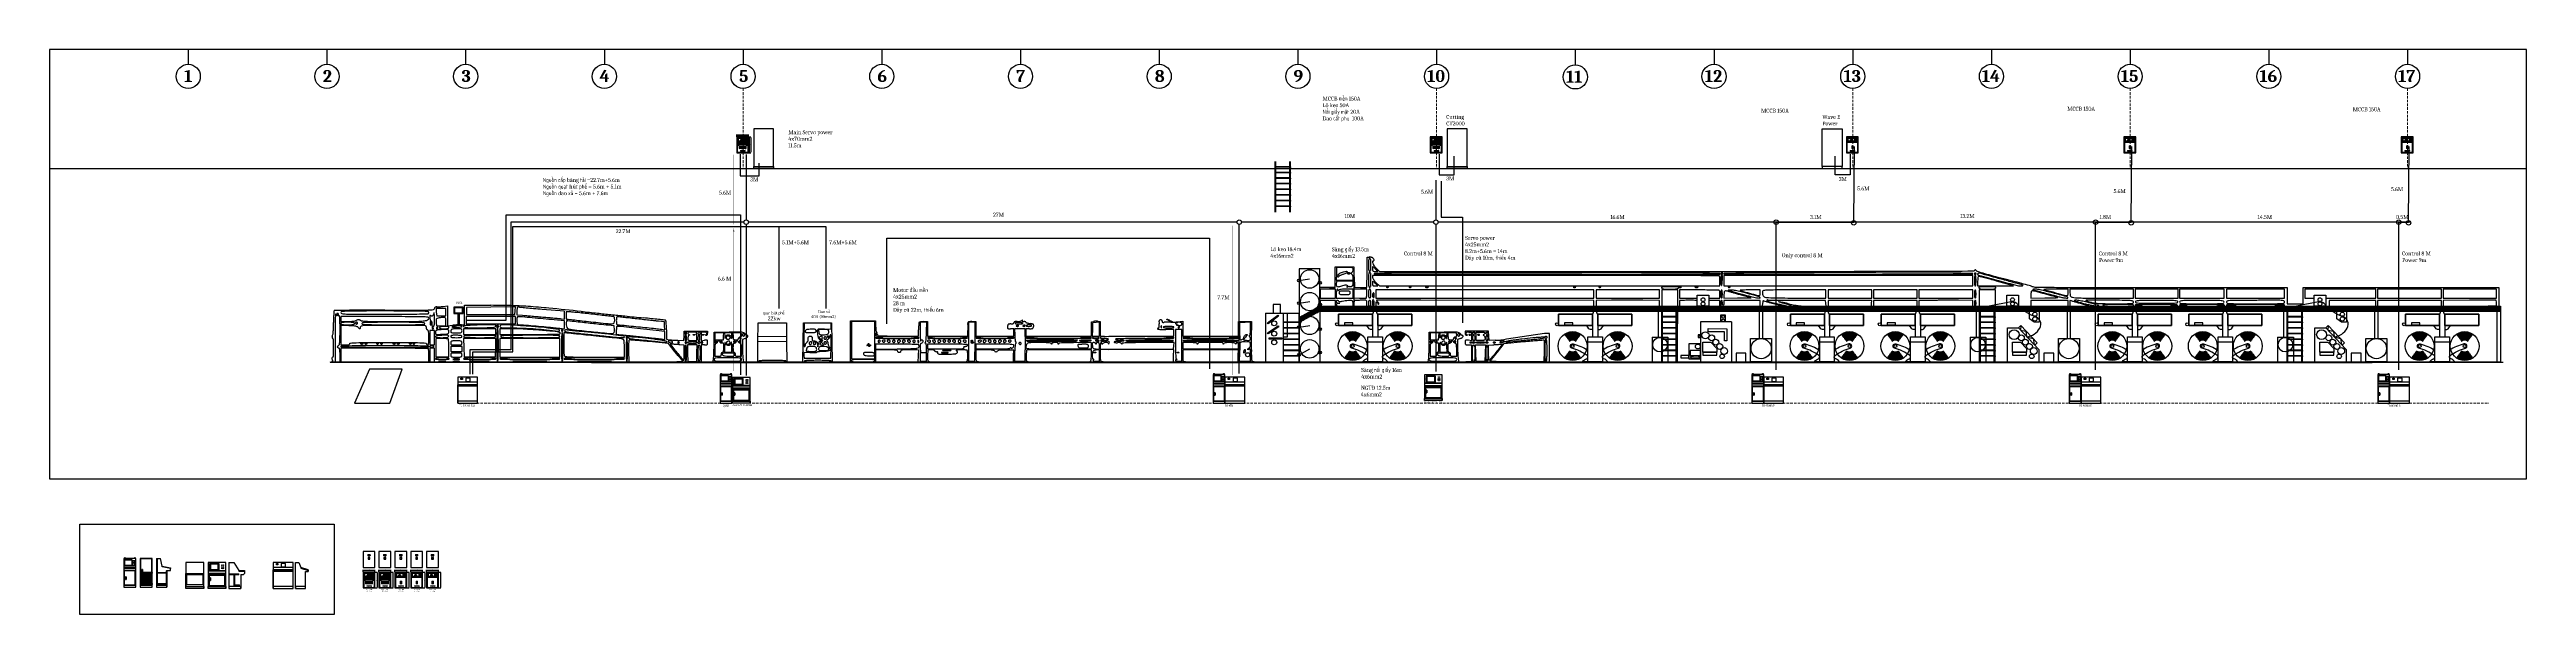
# Model space of a CAD drawing. Extents: x 223136 to 348136, y -32544 to -4064.
import ezdxf

# ---------------------------------------------------------------- set-up
doc = ezdxf.new("R2010")
doc.units = 0
doc.header["$LTSCALE"] = 20
doc.header["$MEASUREMENT"] = 0
for name, pattern in [('CENTER', [0.6, 0.375, -0.075, 0.075, -0.075]), ('DASHDOT', [1, 0.5, -0.25, 0, -0.25]), ('HIDDEN', [9.525, 6.35, -3.175])]:
    doc.linetypes.add(name, pattern=pattern)
for name, color, linetype in [('0 @ 1', 7, 'Continuous'), ('3', 3, 'DASHDOT'), ('6', 6, 'Continuous'), ('Cuasau', 10, 'Continuous'), ('PDF_Geometry', 7, 'Continuous'), ('WirringDuct', 130, 'Continuous')]:
    doc.layers.add(name, color=color, linetype=linetype)
for name, color, linetype, lineweight in [('0.00', 7, 'Continuous', 0), ('busbar support', 7, 'Continuous', 13), ('EPLAN100', 7, 'Continuous', 25), ('Ghi Chu', 7, 'Continuous', 13), ('kich thuoc', 140, 'Continuous', 0), ('Lo khoet', 10, 'Continuous', 30), ('PDF8_PDF16_0.00', 7, 'Continuous', 0)]:
    doc.layers.add(name, color=color, linetype=linetype, lineweight=lineweight)
doc.styles.add('Arial$001', font='arial.ttf', dxfattribs={"height": 0.828039})
doc.styles.add('Chu_10', font='Cambria.ttf', dxfattribs={"height": 10})
doc.dimstyles.get("Standard").update_dxf_attribs({"dimtxt": 0.18, "dimasz": 0.18, "dimexe": 0.18, "dimexo": 0.0625, "dimgap": 0.09, "dimtad": 0, "dimtih": 1, "dimtoh": 1, "dimdec": 4, "dimzin": 0, "dimdsep": 46, "dimtxsty": 'Standard', "dimcen": 0.09, "dimadec": 0, "dimazin": 0, "dimtfac": 1, "dimtdec": 4, "dimtofl": 0, "dimtmove": 0, "dimatfit": 3, "dimfxl": 0, "dimtolj": 1, "dimtzin": 0, "dimarcsym": 0})

# ---------------------------------------------------------------- blocks, each defined once
blk = doc.blocks.new('*D20')
at = {"color": 0, "lineweight": -2, "transparency": 16777216}
for p, q in [((257844, -8488), (257844, -8406)), ((257869, -8419), (258359, -8419)), ((258384, -8488), (258384, -8406))]:
    blk.add_line(p, q, dxfattribs=at)
at = {"color": 0, "transparency": 16777216}
for points in [[(257869, -8414), (257869, -8423), (257844, -8419)], [(258359, -8414), (258359, -8423), (258384, -8419)]]:
    blk.add_solid(points, dxfattribs=at)
at = {"layer": 'Defpoints', "color": 0, "transparency": 16777216}
for p in [(257844, -8494), (258384, -8419), (258384, -8494)]:
    blk.add_point(p, dxfattribs=at)
at = {"color": 0, "transparency": 16777216, "insert": (258114, -8400), "char_height": 25, "attachment_point": 5}
blk.add_mtext('540', dxfattribs=at)
blk = doc.blocks.new('*D21')
at = {"color": 0, "lineweight": -2, "transparency": 16777216}
for p, q in [((258391, -8494), (258473, -8494)), ((258461, -9209), (258461, -8519)), ((258391, -9234), (258473, -9234))]:
    blk.add_line(p, q, dxfattribs=at)
at = {"color": 0, "transparency": 16777216}
for points in [[(258457, -8519), (258465, -8519), (258461, -8494)], [(258457, -9209), (258465, -9209), (258461, -9234)]]:
    blk.add_solid(points, dxfattribs=at)
at = {"layer": 'Defpoints', "color": 0, "transparency": 16777216}
for p in [(258384, -8494), (258461, -8494), (258384, -9234)]:
    blk.add_point(p, dxfattribs=at)
at = {"color": 0, "transparency": 16777216, "insert": (258442, -8864), "char_height": 25, "attachment_point": 5, "rotation": 90}
blk.add_mtext('740', dxfattribs=at)
blk = doc.blocks.new('MCB-2P')
at = {"layer": 'EPLAN100', "linetype": 'Continuous', "lineweight": 13, "ltscale": 8}
for points in [[(-2969, 1258), (-2968, 1260), (-2966, 1260), (-2966, 1258), (-2967, 1258), (-2968, 1258)], [(-2968, 1260), (-2967, 1262), (-2966, 1262), (-2966, 1260)], [(-2965, 1260), (-2966, 1262), (-2966, 1262), (-2966, 1260)], [(-2964, 1258), (-2965, 1260), (-2966, 1260), (-2966, 1258), (-2966, 1258), (-2965, 1258)], [(-2964, 1262), (-2962, 1262), (-2962, 1260), (-2964, 1260)], [(-2964, 1258), (-2964, 1260), (-2962, 1260), (-2962, 1258)], [(-2961, 1260), (-2962, 1260), (-2962, 1262), (-2962, 1262), (-2961, 1262), (-2961, 1262), (-2961, 1261), (-2961, 1261), (-2961, 1261), (-2961, 1261), (-2961, 1260), (-2961, 1260), (-2961, 1260), (-2961, 1260), (-2961, 1260)], [(-2962, 1260), (-2962, 1258), (-2962, 1258), (-2961, 1258), (-2961, 1258), (-2961, 1258), (-2961, 1258), (-2961, 1259), (-2961, 1259), (-2961, 1259), (-2961, 1260), (-2961, 1260)], [(-2960, 1262), (-2959, 1262), (-2959, 1260), (-2960, 1260)], [(-2960, 1258), (-2960, 1260), (-2959, 1260), (-2959, 1258)], [(-2957, 1260), (-2959, 1260), (-2959, 1262), (-2958, 1262), (-2958, 1262), (-2958, 1262), (-2957, 1261), (-2957, 1261), (-2957, 1261), (-2957, 1261), (-2957, 1260), (-2958, 1260), (-2958, 1260), (-2958, 1260), (-2958, 1260)], [(-2959, 1260), (-2959, 1258), (-2958, 1258), (-2958, 1258), (-2957, 1258), (-2957, 1258), (-2957, 1258), (-2957, 1259), (-2957, 1259), (-2957, 1259), (-2957, 1260), (-2957, 1260)]]:
    blk.add_hatch(color=1, dxfattribs=at).paths.add_polyline_path(points, flags=0)
at = {"lineweight": 15}
for p, q in [((-2991, 1283), (-2991, 1203)), ((-2974, 1283), (-2991, 1283)), ((-2956, 1283), (-2974, 1283)), ((-2956, 1283), (-2956, 1203)), ((-2991, 1203), (-2974, 1203)), ((-2974, 1203), (-2956, 1203))]:
    blk.add_line(p, q, dxfattribs=at)
at = {"lineweight": 5}
for p, q in [((-2991, 1265), (-2974, 1265)), ((-2991, 1265), (-2974, 1265)), ((-2991, 1254), (-2974, 1254)), ((-2990, 1252), (-2990, 1228)), ((-2990, 1252), (-2958, 1252)), ((-2975, 1252), (-2975, 1228)), ((-2974, 1283), (-2974, 1265)), ((-2974, 1265), (-2956, 1265)), ((-2974, 1265), (-2956, 1265)), ((-2974, 1254), (-2974, 1229)), ((-2974, 1254), (-2956, 1254)), ((-2972, 1252), (-2972, 1228)), ((-2958, 1252), (-2958, 1228)), ((-2991, 1220), (-2974, 1220)), ((-2990, 1246), (-2975, 1246)), ((-2990, 1241), (-2975, 1241)), ((-2990, 1228), (-2974, 1228)), ((-2989, 1203), (-2989, 1201)), ((-2988, 1203), (-2988, 1202)), ((-2977, 1201), (-2988, 1201)), ((-2977, 1200), (-2988, 1200)), ((-2977, 1203), (-2977, 1202)), ((-2976, 1203), (-2976, 1201)), ((-2974, 1229), (-2974, 1203)), ((-2974, 1220), (-2956, 1220)), ((-2972, 1246), (-2958, 1246)), ((-2972, 1241), (-2958, 1241)), ((-2972, 1228), (-2956, 1228))]:
    blk.add_line(p, q, dxfattribs=at)
for centre in [(-2983, 1275), (-2965, 1275), (-2983, 1211), (-2965, 1211)]:
    blk.add_circle(centre, 3.75, dxfattribs=at)
for centre, radius, start, end in [((-2988, 1201), 1, 180, 270), ((-2988, 1202), 0.5, 180, 270), ((-2977, 1202), 0.5, 270, 0), ((-2977, 1201), 1, 270, 0)]:
    blk.add_arc(centre, radius, start, end, dxfattribs=at)
at = {"layer": 'EPLAN100', "color": 1, "linetype": 'Continuous', "lineweight": 13, "ltscale": 8}
for points in [[(-2969, 1258), (-2968, 1260), (-2966, 1260), (-2966, 1258), (-2967, 1258), (-2968, 1258)], [(-2968, 1260), (-2967, 1262), (-2966, 1262), (-2966, 1260)], [(-2965, 1260), (-2966, 1262), (-2966, 1262), (-2966, 1260)], [(-2964, 1258), (-2965, 1260), (-2966, 1260), (-2966, 1258), (-2966, 1258), (-2965, 1258)], [(-2964, 1262), (-2962, 1262), (-2962, 1260), (-2964, 1260)], [(-2964, 1258), (-2964, 1260), (-2962, 1260), (-2962, 1258)], [(-2961, 1260), (-2962, 1260), (-2962, 1262), (-2962, 1262), (-2961, 1262), (-2961, 1262), (-2961, 1261), (-2961, 1261), (-2961, 1261), (-2961, 1261), (-2961, 1260), (-2961, 1260), (-2961, 1260), (-2961, 1260), (-2961, 1260)], [(-2962, 1260), (-2962, 1258), (-2962, 1258), (-2961, 1258), (-2961, 1258), (-2961, 1258), (-2961, 1258), (-2961, 1259), (-2961, 1259), (-2961, 1259), (-2961, 1260), (-2961, 1260)], [(-2960, 1262), (-2959, 1262), (-2959, 1260), (-2960, 1260)], [(-2960, 1258), (-2960, 1260), (-2959, 1260), (-2959, 1258)], [(-2957, 1260), (-2959, 1260), (-2959, 1262), (-2958, 1262), (-2958, 1262), (-2958, 1262), (-2957, 1261), (-2957, 1261), (-2957, 1261), (-2957, 1261), (-2957, 1260), (-2958, 1260), (-2958, 1260), (-2958, 1260), (-2958, 1260)], [(-2959, 1260), (-2959, 1258), (-2958, 1258), (-2958, 1258), (-2957, 1258), (-2957, 1258), (-2957, 1258), (-2957, 1259), (-2957, 1259), (-2957, 1259), (-2957, 1260), (-2957, 1260)]]:
    blk.add_lwpolyline(points, close=True, dxfattribs=at)
at = {"lineweight": 5, "insert": (-2990, 1262), "char_height": 3, "attachment_point": 1}
blk.add_mtext_dynamic_manual_height_columns('{\\fCambria|b0|i0|c163|p18;MCB 2P}', width=32.32, gutter_width=1, heights=[0], dxfattribs=at)
blk = doc.blocks.new('fuse20a')
at = {"lineweight": 0}
for p, q in [((0, 18), (28, 18)), ((0, 18), (0, 0)), ((0, 0), (28, 0)), ((18, 0), (18, 18)), ((18, 0), (18, 18)), ((28, 18), (62, 18)), ((28, 0), (28, 18)), ((28, 0), (54, 0)), ((31, 16), (54, 16)), ((31, 2), (31, 16)), ((31, 2), (54, 2)), ((54, 2), (54, 18)), ((54, 0), (80, 0)), ((60, 18), (80, 18)), ((62, 0), (62, 18)), ((80, 0), (80, 18)), ((80, 16), (82, 16)), ((80, 15), (81, 15)), ((80, 3), (81, 3)), ((80, 2), (82, 2)), ((81, 14), (81, 4)), ((83, 15), (83, 3))]:
    blk.add_line(p, q, dxfattribs=at)
for centre in [(8, 9), (72, 9)]:
    blk.add_circle(centre, 3.75, dxfattribs=at)
for centre, radius, start, end in [((81, 14), 0.5, 0, 90), ((81, 4), 0.5, 270, 0), ((82, 15), 1, 0, 90), ((82, 3), 1, 270, 0)]:
    blk.add_arc(centre, radius, start, end, dxfattribs=at)
at = {"lineweight": 0, "attachment_point": 1, "rotation": 90}
for s, heights, insert, char_height in [('{\\fCambria|b0|i0|c163|p18;Fuse}', [0], (21, 3), 3), ('{\\fCambria|b0|i0|c163|p18;2.0A}', [4.08], (39, 4), 4)]:
    blk.add_mtext_dynamic_manual_height_columns(s, width=13.37, gutter_width=1, heights=heights, dxfattribs=dict(at, insert=insert, char_height=char_height))
blk = doc.blocks.new('*D18')
at = {"color": 0, "lineweight": -2, "transparency": 16777216}
for p, q in [((257814, -8458), (257814, -8348)), ((257839, -8360), (258389, -8360)), ((258414, -8458), (258414, -8348))]:
    blk.add_line(p, q, dxfattribs=at)
at = {"color": 0, "transparency": 16777216}
for points in [[(257839, -8356), (257839, -8364), (257814, -8360)], [(258389, -8356), (258389, -8364), (258414, -8360)]]:
    blk.add_solid(points, dxfattribs=at)
at = {"layer": 'Defpoints', "color": 0, "transparency": 16777216}
for p in [(257814, -8464), (258414, -8360), (258414, -8464)]:
    blk.add_point(p, dxfattribs=at)
at = {"color": 0, "transparency": 16777216, "insert": (258114, -8341), "char_height": 25, "attachment_point": 5}
blk.add_mtext('600', dxfattribs=at)
blk = doc.blocks.new('*D19')
at = {"color": 0, "lineweight": -2, "transparency": 16777216}
for p, q in [((258421, -8464), (258531, -8464)), ((258519, -8489), (258519, -9239)), ((258421, -9264), (258531, -9264))]:
    blk.add_line(p, q, dxfattribs=at)
at = {"color": 0, "transparency": 16777216}
for points in [[(258515, -8489), (258523, -8489), (258519, -8464)], [(258515, -9239), (258523, -9239), (258519, -9264)]]:
    blk.add_solid(points, dxfattribs=at)
at = {"layer": 'Defpoints', "color": 0, "transparency": 16777216}
for p in [(258414, -8464), (258414, -9264), (258519, -9264)]:
    blk.add_point(p, dxfattribs=at)
at = {"color": 0, "transparency": 16777216, "insert": (258500, -8864), "char_height": 25, "attachment_point": 5, "rotation": 90}
blk.add_mtext('800', dxfattribs=at)
blk = doc.blocks.new('CT2-30_T')
at = {"lineweight": 5}
for p, q in [((33, 0), (33, -30)), ((66, 0), (66, -30)), ((99, 0), (99, -30))]:
    blk.add_line(p, q, dxfattribs=at)
blk.add_lwpolyline([(0, -30), (132, -30), (132, 0), (0, 0)], close=True, dxfattribs=at)
for centre, radius in [((16.5, -15), 5), ((16.5, -15), 4), ((49.5, -15), 5), ((49.5, -15), 4), ((82.5, -15), 5), ((82.5, -15), 4), ((115.5, -15), 5), ((115.5, -15), 4)]:
    blk.add_circle(centre, radius, dxfattribs=at)
blk = doc.blocks.new('REGET')
at = {"layer": 'busbar support', "color": 40, "lineweight": 13, "ltscale": 0.6}
blk.add_lwpolyline([(259552, -230334), (259549, -230335), (259549, -230339), (259552, -230341), (259555, -230339), (259555, -230335)], close=True, dxfattribs=at)
for radius in [4.84, 4, 2.33, 1.06]:
    blk.add_circle((259552, -230337), radius, dxfattribs=at)
blk = doc.blocks.new('30a3p')
at = {"color": 6}
for p, q in [((7500, -15960), (7500, -15960)), ((7500, -15995), (7500, -15960)), ((7500, -15995), (7500, -15960)), ((7500, -15960), (7500, -15995)), ((7500, -15995), (7500, -15995)), ((7501, -15959), (7501, -15959)), ((7580, -15959), (7501, -15959)), ((7580, -15959), (7501, -15959)), ((7501, -15959), (7580, -15959)), ((7580, -15960), (7501, -15960)), ((7501, -15960), (7580, -15960)), ((7501, -15995), (7501, -15960)), ((7501, -15960), (7501, -15995)), ((7501, -15995), (7580, -15995)), ((7501, -15996), (7501, -15996)), ((7501, -15996), (7580, -15996)), ((7580, -15996), (7501, -15996)), ((7501, -15996), (7580, -15996)), ((7580, -15996), (7501, -15996)), ((7507, -15964), (7508, -15964)), ((7509, -15966), (7507, -15964)), ((7507, -15969), (7509, -15966)), ((7508, -15969), (7507, -15969)), ((7508, -15963), (7508, -15962)), ((7508, -15962), (7508, -15962)), ((7508, -15962), (7508, -15963)), ((7508, -15963), (7508, -15963)), ((7508, -15964), (7508, -15963)), ((7508, -15964), (7509, -15966)), ((7509, -15967), (7508, -15969)), ((7509, -15962), (7509, -15962)), ((7509, -15962), (7509, -15963)), ((7509, -15963), (7509, -15962)), ((7509, -15963), (7510, -15963)), ((7510, -15964), (7509, -15964)), ((7509, -15966), (7511, -15964)), ((7509, -15966), (7509, -15967)), ((7509, -15967), (7510, -15966)), ((7509, -15966), (7509, -15966)), ((7510, -15966), (7509, -15966)), ((7511, -15968), (7509, -15967)), ((7510, -15963), (7510, -15962)), ((7510, -15962), (7510, -15962)), ((7510, -15962), (7510, -15964)), ((7511, -15962), (7510, -15962)), ((7510, -15962), (7510, -15964)), ((7510, -15962), (7511, -15962)), ((7510, -15964), (7510, -15962)), ((7510, -15964), (7510, -15964)), ((7511, -15964), (7510, -15966)), ((7510, -15966), (7511, -15968)), ((7511, -15964), (7511, -15962)), ((7511, -15962), (7511, -15964)), ((7511, -15968), (7511, -15964)), ((7511, -15964), (7512, -15964)), ((7511, -15964), (7511, -15964)), ((7511, -15964), (7511, -15964)), ((7512, -15968), (7511, -15968)), ((7511, -15968), (7511, -15968)), ((7511, -15968), (7511, -15968)), ((7512, -15964), (7512, -15965)), ((7512, -15965), (7512, -15968)), ((7513, -15963), (7513, -15962)), ((7513, -15962), (7514, -15962)), ((7514, -15964), (7513, -15963)), ((7513, -15964), (7513, -15963)), ((7513, -15963), (7513, -15964)), ((7513, -15964), (7513, -15964)), ((7514, -15962), (7514, -15963)), ((7514, -15963), (7514, -15962)), ((7514, -15962), (7514, -15962)), ((7514, -15962), (7514, -15963)), ((7514, -15963), (7514, -15964)), ((7514, -15963), (7515, -15963)), ((7514, -15964), (7514, -15964)), ((7515, -15964), (7514, -15964)), ((7514, -15966), (7514, -15968)), ((7514, -15968), (7514, -15966)), ((7514, -15968), (7514, -15968)), ((7515, -15962), (7516, -15962)), ((7516, -15964), (7515, -15962)), ((7515, -15962), (7515, -15964)), ((7515, -15963), (7515, -15962)), ((7515, -15962), (7515, -15962)), ((7515, -15967), (7515, -15964)), ((7515, -15964), (7516, -15964)), ((7516, -15962), (7516, -15963)), ((7516, -15963), (7516, -15962)), ((7517, -15962), (7516, -15964)), ((7516, -15962), (7517, -15962)), ((7516, -15964), (7516, -15967)), ((7516, -15964), (7516, -15964)), ((7517, -15962), (7517, -15963)), ((7517, -15963), (7517, -15962)), ((7517, -15962), (7518, -15962)), ((7517, -15964), (7517, -15962)), ((7517, -15962), (7517, -15962)), ((7517, -15964), (7517, -15963)), ((7517, -15963), (7517, -15963)), ((7517, -15963), (7517, -15964)), ((7517, -15963), (7517, -15963)), ((7517, -15967), (7517, -15964)), ((7517, -15964), (7518, -15964)), ((7518, -15964), (7517, -15964)), ((7517, -15964), (7517, -15964)), ((7517, -15968), (7517, -15967)), ((7518, -15968), (7517, -15968)), ((7518, -15962), (7518, -15964)), ((7518, -15964), (7518, -15968)), ((7523, -15964), (7523, -15962)), ((7530, -15962), (7523, -15962)), ((7523, -15962), (7523, -15962)), ((7523, -15962), (7523, -15964)), ((7523, -15962), (7523, -15962)), ((7523, -15962), (7530, -15962)), ((7530, -15964), (7523, -15964)), ((7523, -15964), (7523, -15964)), ((7524, -15964), (7523, -15964)), ((7530, -15991), (7523, -15991)), ((7523, -15991), (7523, -15994)), ((7523, -15991), (7523, -15992)), ((7523, -15993), (7523, -15992)), ((7524, -15992), (7523, -15992)), ((7523, -15993), (7523, -15994)), ((7530, -15994), (7523, -15994)), ((7523, -15994), (7523, -15994)), ((7523, -15994), (7530, -15994)), ((7530, -15963), (7524, -15963)), ((7530, -15964), (7524, -15964)), ((7530, -15992), (7524, -15992)), ((7524, -15992), (7530, -15992)), ((7530, -15962), (7530, -15964)), ((7530, -15964), (7530, -15962)), ((7530, -15962), (7530, -15962)), ((7530, -15962), (7530, -15962)), ((7530, -15964), (7530, -15964)), ((7530, -15964), (7530, -15964)), ((7530, -15994), (7530, -15991)), ((7530, -15991), (7530, -15992)), ((7530, -15992), (7530, -15992)), ((7530, -15992), (7530, -15993)), ((7530, -15994), (7530, -15993)), ((7530, -15994), (7530, -15994)), ((7551, -15962), (7551, -15964)), ((7551, -15962), (7558, -15962)), ((7551, -15962), (7551, -15962)), ((7551, -15964), (7551, -15962)), ((7551, -15962), (7551, -15962)), ((7558, -15962), (7551, -15962)), ((7551, -15964), (7558, -15964)), ((7551, -15964), (7551, -15964)), ((7552, -15964), (7551, -15964)), ((7551, -15991), (7558, -15991)), ((7551, -15994), (7551, -15991)), ((7551, -15991), (7551, -15992)), ((7551, -15992), (7551, -15993)), ((7552, -15992), (7551, -15992)), ((7551, -15994), (7551, -15993)), ((7551, -15994), (7558, -15994)), ((7551, -15994), (7551, -15994)), ((7558, -15994), (7551, -15994)), ((7558, -15963), (7552, -15963)), ((7552, -15964), (7558, -15964)), ((7552, -15992), (7558, -15992)), ((7552, -15992), (7558, -15992)), ((7558, -15964), (7558, -15962)), ((7558, -15962), (7558, -15962)), ((7558, -15962), (7558, -15964)), ((7558, -15962), (7558, -15962)), ((7558, -15964), (7558, -15964)), ((7558, -15964), (7558, -15964)), ((7558, -15991), (7558, -15994)), ((7558, -15991), (7558, -15992)), ((7558, -15993), (7558, -15992)), ((7558, -15992), (7558, -15992)), ((7558, -15993), (7558, -15994)), ((7558, -15994), (7558, -15994)), ((7564, -15991), (7564, -15987)), ((7564, -15987), (7564, -15987)), ((7564, -15987), (7564, -15988)), ((7564, -15988), (7564, -15991)), ((7564, -15991), (7564, -15991)), ((7564, -15992), (7564, -15992)), ((7564, -15993), (7564, -15992)), ((7564, -15994), (7564, -15992)), ((7564, -15992), (7565, -15992)), ((7564, -15992), (7564, -15993)), ((7564, -15994), (7564, -15993)), ((7564, -15993), (7564, -15993)), ((7564, -15993), (7564, -15993)), ((7564, -15993), (7564, -15994)), ((7564, -15994), (7564, -15994)), ((7565, -15994), (7564, -15994)), ((7565, -15992), (7565, -15994)), ((7565, -15992), (7566, -15992)), ((7566, -15994), (7565, -15992)), ((7565, -15994), (7565, -15992)), ((7565, -15992), (7565, -15994)), ((7565, -15994), (7565, -15994)), ((7566, -15991), (7566, -15989)), ((7567, -15991), (7566, -15991)), ((7566, -15992), (7566, -15994)), ((7566, -15992), (7567, -15992)), ((7567, -15992), (7566, -15992)), ((7566, -15994), (7566, -15992)), ((7566, -15992), (7566, -15994)), ((7566, -15994), (7566, -15994)), ((7566, -15994), (7566, -15994)), ((7567, -15990), (7567, -15987)), ((7567, -15987), (7568, -15987)), ((7567, -15989), (7567, -15991)), ((7568, -15993), (7567, -15992)), ((7567, -15992), (7568, -15992)), ((7567, -15992), (7567, -15994)), ((7567, -15994), (7567, -15992)), ((7567, -15994), (7567, -15994)), ((7568, -15987), (7568, -15990)), ((7568, -15992), (7568, -15992)), ((7568, -15992), (7568, -15992)), ((7568, -15992), (7568, -15993)), ((7568, -15992), (7568, -15992)), ((7568, -15994), (7568, -15993)), ((7568, -15993), (7568, -15994)), ((7568, -15994), (7568, -15994)), ((7569, -15990), (7569, -15987)), ((7569, -15987), (7570, -15987)), ((7569, -15991), (7569, -15991)), ((7570, -15991), (7569, -15991)), ((7570, -15987), (7570, -15987)), ((7570, -15987), (7571, -15987)), ((7571, -15989), (7570, -15987)), ((7570, -15987), (7570, -15991)), ((7570, -15991), (7571, -15989)), ((7571, -15991), (7570, -15991)), ((7570, -15992), (7570, -15992)), ((7570, -15992), (7570, -15993)), ((7570, -15993), (7570, -15992)), ((7570, -15993), (7571, -15993)), ((7571, -15994), (7570, -15994)), ((7571, -15987), (7572, -15989)), ((7571, -15989), (7572, -15990)), ((7572, -15989), (7571, -15989)), ((7572, -15990), (7571, -15991)), ((7571, -15994), (7571, -15992)), ((7571, -15992), (7572, -15992)), ((7571, -15993), (7571, -15992)), ((7571, -15992), (7571, -15992)), ((7571, -15992), (7571, -15994)), ((7572, -15994), (7571, -15994)), ((7575, -15987), (7572, -15989)), ((7572, -15989), (7574, -15987)), ((7572, -15990), (7572, -15989)), ((7572, -15989), (7574, -15991)), ((7572, -15989), (7572, -15989)), ((7573, -15991), (7572, -15990)), ((7572, -15994), (7572, -15992)), ((7572, -15992), (7572, -15992)), ((7572, -15992), (7572, -15994)), ((7572, -15992), (7572, -15994)), ((7572, -15994), (7572, -15994)), ((7574, -15991), (7573, -15991)), ((7573, -15993), (7574, -15993)), ((7573, -15993), (7573, -15993)), ((7574, -15994), (7573, -15994)), ((7574, -15987), (7575, -15987)), ((7574, -15992), (7574, -15992)), ((7574, -15993), (7574, -15994)), ((7580, -15959), (7580, -15959)), ((7580, -15995), (7580, -15960)), ((7580, -15996), (7580, -15996)), ((7581, -15960), (7581, -15960)), ((7581, -15995), (7581, -15960)), ((7581, -15960), (7581, -15995)), ((7581, -15995), (7581, -15960)), ((7581, -15960), (7581, -15995)), ((7581, -15995), (7581, -15995))]:
    blk.add_line(p, q, dxfattribs=at)
for points in [[(7500, -15960), (7501, -15960), (7501, -15959), (7501, -15959), (7501, -15959)], [(7500, -15960), (7500, -15960), (7500, -15960), (7500, -15960), (7501, -15959), (7501, -15959)], [(7501, -15960), (7501, -15960), (7501, -15960), (7500, -15960), (7500, -15960), (7500, -15960), (7500, -15960)], [(7500, -15960), (7500, -15960), (7500, -15960), (7500, -15960), (7500, -15960), (7500, -15960), (7500, -15960)], [(7500, -15960), (7500, -15960), (7500, -15960), (7500, -15960), (7500, -15960)], [(7500, -15995), (7500, -15996), (7500, -15996), (7500, -15996), (7501, -15996), (7501, -15996), (7501, -15996)], [(7500, -15996), (7500, -15996), (7500, -15996), (7500, -15995), (7500, -15995)], [(7501, -15996), (7501, -15996), (7500, -15996), (7500, -15996), (7500, -15996), (7500, -15995)], [(7500, -15996), (7500, -15996), (7500, -15996), (7500, -15996), (7500, -15996), (7500, -15996), (7500, -15996)], [(7501, -15996), (7501, -15996), (7501, -15996), (7501, -15996), (7500, -15996)], [(7501, -15960), (7501, -15960), (7501, -15960), (7501, -15960), (7501, -15960), (7501, -15960), (7501, -15960)], [(7501, -15960), (7501, -15960), (7501, -15960), (7501, -15960), (7501, -15960), (7501, -15960), (7501, -15960)], [(7501, -15960), (7501, -15960), (7501, -15960), (7501, -15960), (7501, -15960)], [(7501, -15995), (7501, -15995), (7501, -15995), (7501, -15995), (7501, -15995), (7501, -15995), (7501, -15995)], [(7501, -15995), (7501, -15995), (7501, -15995), (7501, -15995), (7501, -15995), (7501, -15995), (7501, -15996)], [(7501, -15995), (7501, -15995), (7501, -15995), (7501, -15995), (7501, -15996)], [(7580, -15959), (7581, -15959), (7581, -15959), (7581, -15960), (7581, -15960)], [(7580, -15959), (7581, -15959), (7581, -15959), (7581, -15960), (7581, -15960), (7581, -15960)], [(7580, -15960), (7580, -15960), (7580, -15960), (7580, -15960), (7580, -15960), (7580, -15960), (7580, -15960)], [(7581, -15960), (7581, -15960), (7580, -15960), (7580, -15960), (7580, -15960), (7580, -15960), (7580, -15960)], [(7581, -15960), (7581, -15960), (7581, -15960), (7580, -15960), (7580, -15960)], [(7580, -15995), (7580, -15995), (7580, -15995), (7580, -15995), (7580, -15995), (7581, -15995), (7581, -15995)], [(7580, -15996), (7580, -15995), (7580, -15995), (7580, -15995), (7580, -15995), (7580, -15995), (7580, -15995)], [(7580, -15996), (7580, -15995), (7581, -15995), (7581, -15995), (7581, -15995)], [(7581, -15995), (7581, -15995), (7581, -15996), (7581, -15996), (7581, -15996), (7580, -15996)], [(7581, -15996), (7581, -15996), (7581, -15996), (7581, -15996), (7580, -15996)], [(7581, -15960), (7581, -15960), (7581, -15960), (7581, -15960), (7581, -15960), (7581, -15960), (7581, -15960)], [(7581, -15960), (7581, -15960), (7581, -15960), (7581, -15960), (7581, -15960), (7581, -15960), (7581, -15960)], [(7581, -15960), (7581, -15960), (7581, -15960), (7581, -15960), (7581, -15960)], [(7581, -15996), (7581, -15996), (7581, -15996), (7581, -15996), (7581, -15996), (7581, -15996), (7581, -15995)], [(7581, -15995), (7581, -15995), (7581, -15996), (7581, -15996), (7581, -15996)], [(7581, -15996), (7581, -15996), (7581, -15996), (7581, -15996), (7581, -15996), (7581, -15996), (7581, -15996)]]:
    blk.add_lwpolyline(points, dxfattribs=at)
for centre, major_axis, ratio, start_param, end_param in [((7501, -15960), (-0.467, 0.18), 0.8504284, 5.0286456, 5.5845301), ((7501, -15960), (0.18, -0.467), 0.8504284, 3.8402477, 4.3961322), ((7501, -15995), (-0.18, -0.467), 0.8504284, 5.0286456, 5.5845301), ((7501, -15996), (0.467, 0.18), 0.8504284, 3.8402477, 4.3961322), ((7523, -15962), (0, -0.3), 0.0349208, 3.2288561, 4.712389), ((7523, -15993), (0, -0.3), 0.0349208, 4.712389, 6.1959158), ((7524, -15966), (0, -2.61), 0.0349208, 3.1415896, 3.8566762), ((7524, -15990), (0, 2.61), 0.0349208, 2.4265073, 3.1415896), ((7530, -15962), (0, -0.3), 0.0349208, 1.5707963, 3.0543262), ((7530, -15966), (0, 2.61), 0.0349208, 5.5680982, 6.2831853), ((7530, -15990), (0, -2.61), 0.0349208, 0, 0.7150853), ((7530, -15993), (0, -0.3), 0.0349208, 0.0872665, 1.5707963), ((7551, -15962), (0, 0.3), 0.0349208, 0.0872665, 1.5707963), ((7551, -15993), (0, 0.3), 0.0349208, 1.5707963, 3.0543262), ((7552, -15966), (0, 2.61), 0.0349208, 0, 0.7150853), ((7552, -15990), (0, -2.61), 0.0349208, 5.5680982, 6.2831853), ((7558, -15962), (0, 0.3), 0.0349208, 4.712389, 6.1959158), ((7558, -15966), (0, -2.61), 0.0349208, 2.4265073, 3.1415896), ((7558, -15990), (0, 2.61), 0.0349208, 3.1415896, 3.8566762), ((7558, -15993), (0, 0.3), 0.0349208, 3.2288561, 4.712389), ((7581, -15960), (0.18, 0.467), 0.8504284, 5.0286456, 5.5845301), ((7581, -15960), (-0.467, -0.18), 0.8504284, 3.8402477, 4.3961322), ((7581, -15995), (-0.18, 0.467), 0.8504284, 3.8402477, 4.3961322), ((7581, -15996), (0.467, -0.18), 0.8504284, 5.0286456, 5.5845301)]:
    blk.add_ellipse(centre, major_axis=major_axis, ratio=ratio, start_param=start_param, end_param=end_param, dxfattribs=at)
for points, knots in [([(7501, -15960), (7501, -15960), (7501, -15960), (7501, -15960), (7501, -15960), (7500, -15960), (7500, -15960), (7500, -15960), (7500, -15960), (7500, -15960), (7500, -15960), (7500, -15960), (7500, -15960), (7500, -15960)], [0.019922183, 0.019922183, 0.019922183, 0.019922183, 0.03527927, 0.03527927, 0.055738133, 0.055738133, 0.076196997, 0.076196997, 0.086426429, 0.086426429, 0.09665586, 0.09665586, 0.111194283, 0.111194283, 0.111194283, 0.111194283]), ([(7500, -15960), (7500, -15960), (7500, -15960), (7500, -15960), (7500, -15960), (7500, -15960), (7500, -15960), (7500, -15960), (7500, -15960), (7500, -15960)], [0, 0, 0, 0, 0.003086187, 0.003086187, 0.008024087, 0.008024087, 0.015924726, 0.015924726, 0.024072261, 0.024072261, 0.024072261, 0.024072261]), ([(7500, -15960), (7500, -15960), (7500, -15960), (7500, -15960), (7500, -15960), (7500, -15960), (7500, -15960), (7500, -15960), (7500, -15960), (7500, -15960), (7500, -15960), (7500, -15960), (7500, -15960), (7500, -15960), (7500, -15960), (7500, -15960)], [0.00455511697, 0.00455511697, 0.00455511697, 0.00455511697, 0.0046167015, 0.0046167015, 0.00474004352, 0.00474004352, 0.00486338554, 0.00486338554, 0.00498672756, 0.00498672756, 0.00511006958, 0.00511006958, 0.0052334116, 0.0052334116, 0.00525808952, 0.00525808952, 0.00525808952, 0.00525808952]), ([(7500, -15995), (7500, -15995), (7500, -15995), (7500, -15995), (7500, -15995), (7500, -15995), (7500, -15995), (7500, -15995), (7500, -15995), (7501, -15995), (7501, -15995), (7501, -15995), (7501, -15995), (7501, -15995)], [-0.111194283, -0.111194283, -0.111194283, -0.111194283, -0.09665586, -0.09665586, -0.086426429, -0.086426429, -0.076196997, -0.076196997, -0.055738133, -0.055738133, -0.03527927, -0.03527927, -0.019922183, -0.019922183, -0.019922183, -0.019922183]), ([(7500, -15995), (7500, -15995), (7500, -15995), (7500, -15995), (7500, -15995), (7500, -15995), (7500, -15995), (7500, -15995), (7500, -15995), (7500, -15995)], [0, 0, 0, 0, 0.008147534, 0.008147534, 0.016048174, 0.016048174, 0.020986073, 0.020986073, 0.024072261, 0.024072261, 0.024072261, 0.024072261]), ([(7500, -15995), (7500, -15995), (7500, -15995), (7500, -15995), (7500, -15995), (7500, -15995), (7500, -15995), (7500, -15995), (7500, -15995), (7500, -15995), (7500, -15995), (7500, -15995), (7500, -15995), (7500, -15995), (7500, -15995), (7500, -15995)], [-0.00302596137, -0.00302596137, -0.00302596137, -0.00302596137, -0.00300128345, -0.00300128345, -0.00287794143, -0.00287794143, -0.00275459941, -0.00275459941, -0.00263125739, -0.00263125739, -0.00250791537, -0.00250791537, -0.00238457335, -0.00238457335, -0.00232298882, -0.00232298882, -0.00232298882, -0.00232298882]), ([(7501, -15959), (7501, -15959), (7501, -15959), (7501, -15959), (7501, -15959), (7501, -15960), (7501, -15960), (7501, -15960), (7501, -15960), (7501, -15960)], [0, 0, 0, 0, 0.003088278, 0.003088278, 0.008029522, 0.008029522, 0.015935513, 0.015935513, 0.024088566, 0.024088566, 0.024088566, 0.024088566]), ([(7501, -15959), (7501, -15959), (7501, -15959), (7501, -15959), (7501, -15959), (7501, -15959), (7501, -15959), (7501, -15959), (7501, -15959), (7501, -15959), (7501, -15959), (7501, -15959), (7501, -15959), (7501, -15959), (7501, -15959), (7501, -15959)], [-0.00525808952, -0.00525808952, -0.00525808952, -0.00525808952, -0.0052334116, -0.0052334116, -0.00511006958, -0.00511006958, -0.00498672756, -0.00498672756, -0.00486338554, -0.00486338554, -0.00474004352, -0.00474004352, -0.0046167015, -0.0046167015, -0.00455511697, -0.00455511697, -0.00455511697, -0.00455511697]), ([(7501, -15960), (7501, -15960), (7501, -15960), (7501, -15960), (7501, -15960), (7501, -15960), (7501, -15960), (7501, -15960), (7501, -15960), (7501, -15960), (7501, -15960), (7501, -15960), (7501, -15960), (7501, -15960)], [-0.111194283, -0.111194283, -0.111194283, -0.111194283, -0.09665586, -0.09665586, -0.086426429, -0.086426429, -0.076196997, -0.076196997, -0.055738133, -0.055738133, -0.03527927, -0.03527927, -0.019922183, -0.019922183, -0.019922183, -0.019922183]), ([(7501, -15996), (7501, -15996), (7501, -15996), (7501, -15996), (7501, -15996), (7501, -15996), (7501, -15996), (7501, -15996), (7501, -15996), (7501, -15996), (7501, -15996), (7501, -15996), (7501, -15996), (7501, -15996)], [0.019922183, 0.019922183, 0.019922183, 0.019922183, 0.03527927, 0.03527927, 0.055738133, 0.055738133, 0.076196997, 0.076196997, 0.086426429, 0.086426429, 0.09665586, 0.09665586, 0.111194283, 0.111194283, 0.111194283, 0.111194283]), ([(7501, -15996), (7501, -15996), (7501, -15996), (7501, -15996), (7501, -15996), (7501, -15996), (7501, -15996), (7501, -15996), (7501, -15996), (7501, -15996)], [0, 0, 0, 0, 0.008153053, 0.008153053, 0.016059044, 0.016059044, 0.021000288, 0.021000288, 0.024088566, 0.024088566, 0.024088566, 0.024088566]), ([(7501, -15996), (7501, -15996), (7501, -15996), (7501, -15996), (7501, -15996), (7501, -15996), (7501, -15996), (7501, -15996), (7501, -15996), (7501, -15996), (7501, -15996), (7501, -15996), (7501, -15996), (7501, -15996), (7501, -15996), (7501, -15996)], [0.00232298882, 0.00232298882, 0.00232298882, 0.00232298882, 0.00238457335, 0.00238457335, 0.00250791537, 0.00250791537, 0.00263125739, 0.00263125739, 0.00275459941, 0.00275459941, 0.00287794143, 0.00287794143, 0.00300128345, 0.00300128345, 0.00302596137, 0.00302596137, 0.00302596137, 0.00302596137]), ([(7509, -15963), (7509, -15963), (7508, -15964), (7508, -15964), (7508, -15964), (7508, -15964), (7508, -15964)], [0, 0, 0, 0, 1, 1, 1, 2, 2, 2, 2]), ([(7508, -15963), (7508, -15963), (7508, -15963), (7508, -15963), (7508, -15963), (7508, -15963), (7508, -15963)], [0, 0, 0, 0, 1, 1, 1, 2, 2, 2, 2]), ([(7511, -15963), (7511, -15962), (7512, -15962), (7512, -15962), (7513, -15962), (7513, -15962), (7513, -15963)], [0, 0, 0, 0, 1, 1, 1, 2, 2, 2, 2]), ([(7513, -15963), (7513, -15963), (7513, -15964), (7512, -15964), (7512, -15964), (7511, -15963), (7511, -15963)], [0, 0, 0, 0, 1, 1, 1, 2, 2, 2, 2]), ([(7513, -15963), (7513, -15962), (7513, -15962), (7512, -15962), (7512, -15962), (7512, -15962), (7512, -15963)], [0, 0, 0, 0, 1, 1, 1, 2, 2, 2, 2]), ([(7512, -15963), (7512, -15963), (7512, -15963), (7512, -15963), (7513, -15963), (7513, -15963), (7513, -15963)], [0, 0, 0, 0, 1, 1, 1, 2, 2, 2, 2]), ([(7568, -15993), (7568, -15992), (7569, -15992), (7569, -15992), (7570, -15992), (7570, -15992), (7570, -15993)], [0, 0, 0, 0, 1, 1, 1, 2, 2, 2, 2]), ([(7570, -15993), (7570, -15993), (7570, -15994), (7569, -15994), (7569, -15994), (7568, -15993), (7568, -15993)], [0, 0, 0, 0, 1, 1, 1, 2, 2, 2, 2]), ([(7570, -15993), (7570, -15992), (7569, -15992), (7569, -15992), (7569, -15992), (7569, -15992), (7569, -15993)], [0, 0, 0, 0, 1, 1, 1, 2, 2, 2, 2]), ([(7569, -15993), (7569, -15993), (7569, -15993), (7569, -15993), (7569, -15993), (7570, -15993), (7570, -15993)], [0, 0, 0, 0, 1, 1, 1, 2, 2, 2, 2]), ([(7573, -15993), (7573, -15992), (7573, -15992), (7573, -15992), (7574, -15992), (7574, -15992), (7574, -15992)], [0, 0, 0, 0, 1, 1, 1, 2, 2, 2, 2]), ([(7574, -15992), (7574, -15992), (7574, -15992), (7573, -15992), (7573, -15992), (7573, -15992), (7573, -15993)], [0, 0, 0, 0, 1, 1, 1, 2, 2, 2, 2]), ([(7581, -15960), (7581, -15960), (7581, -15960), (7581, -15960), (7581, -15960), (7581, -15960), (7581, -15960), (7580, -15959), (7580, -15959), (7580, -15959)], [0, 0, 0, 0, 0.003086187, 0.003086187, 0.008024087, 0.008024087, 0.015924726, 0.015924726, 0.024072261, 0.024072261, 0.024072261, 0.024072261]), ([(7580, -15959), (7580, -15959), (7580, -15959), (7580, -15959), (7580, -15959), (7580, -15959), (7580, -15959), (7580, -15959), (7580, -15959), (7580, -15959), (7580, -15959), (7580, -15959), (7580, -15959), (7580, -15959), (7580, -15959), (7580, -15959)], [0.00384269315, 0.00384269315, 0.00384269315, 0.00384269315, 0.00390427768, 0.00390427768, 0.0040276197, 0.0040276197, 0.00415096172, 0.00415096172, 0.00427430374, 0.00427430374, 0.00439764576, 0.00439764576, 0.00452098778, 0.00452098778, 0.0045456657, 0.0045456657, 0.0045456657, 0.0045456657]), ([(7580, -15960), (7580, -15960), (7580, -15960), (7580, -15960), (7580, -15960), (7580, -15960), (7580, -15960), (7580, -15960), (7580, -15960), (7581, -15960), (7581, -15960), (7581, -15960), (7581, -15960), (7581, -15960)], [0.019922183, 0.019922183, 0.019922183, 0.019922183, 0.03527927, 0.03527927, 0.055738133, 0.055738133, 0.076196997, 0.076196997, 0.086426429, 0.086426429, 0.09665586, 0.09665586, 0.111194283, 0.111194283, 0.111194283, 0.111194283]), ([(7581, -15996), (7581, -15996), (7581, -15996), (7581, -15996), (7581, -15996), (7580, -15996), (7580, -15996), (7580, -15996), (7580, -15996), (7580, -15996), (7580, -15996), (7580, -15996), (7580, -15996), (7580, -15996)], [-0.111194283, -0.111194283, -0.111194283, -0.111194283, -0.09665586, -0.09665586, -0.086426429, -0.086426429, -0.076196997, -0.076196997, -0.055738133, -0.055738133, -0.03527927, -0.03527927, -0.019922183, -0.019922183, -0.019922183, -0.019922183]), ([(7580, -15996), (7580, -15996), (7580, -15996), (7580, -15996), (7580, -15996), (7581, -15996), (7581, -15996), (7581, -15996), (7581, -15996), (7581, -15996)], [0, 0, 0, 0, 0.003088278, 0.003088278, 0.008029522, 0.008029522, 0.015935513, 0.015935513, 0.024088566, 0.024088566, 0.024088566, 0.024088566]), ([(7580, -15996), (7580, -15996), (7580, -15996), (7580, -15996), (7580, -15996), (7580, -15996), (7580, -15996), (7580, -15996), (7580, -15996), (7580, -15996), (7580, -15996), (7580, -15996), (7580, -15996), (7580, -15996), (7580, -15996), (7580, -15996)], [-0.00525808952, -0.00525808952, -0.00525808952, -0.00525808952, -0.0052334116, -0.0052334116, -0.00511006958, -0.00511006958, -0.00498672756, -0.00498672756, -0.00486338554, -0.00486338554, -0.00474004352, -0.00474004352, -0.0046167015, -0.0046167015, -0.00455511697, -0.00455511697, -0.00455511697, -0.00455511697]), ([(7581, -15960), (7581, -15960), (7581, -15960), (7581, -15960), (7581, -15960), (7581, -15960), (7581, -15960), (7581, -15960), (7581, -15960), (7581, -15960), (7581, -15960), (7581, -15960), (7581, -15960), (7581, -15960)], [-0.111194283, -0.111194283, -0.111194283, -0.111194283, -0.09665586, -0.09665586, -0.086426429, -0.086426429, -0.076196997, -0.076196997, -0.055738133, -0.055738133, -0.03527927, -0.03527927, -0.019922183, -0.019922183, -0.019922183, -0.019922183]), ([(7581, -15960), (7581, -15960), (7581, -15960), (7581, -15960), (7581, -15960), (7581, -15960), (7581, -15960), (7581, -15960), (7581, -15960), (7581, -15960)], [0, 0, 0, 0, 0.003088278, 0.003088278, 0.008029522, 0.008029522, 0.015935513, 0.015935513, 0.024088566, 0.024088566, 0.024088566, 0.024088566]), ([(7581, -15960), (7581, -15960), (7581, -15960), (7581, -15960), (7581, -15960), (7581, -15960), (7581, -15960), (7581, -15960), (7581, -15960), (7581, -15960), (7581, -15960), (7581, -15960), (7581, -15960), (7581, -15960), (7581, -15960), (7581, -15960)], [-0.0045456657, -0.0045456657, -0.0045456657, -0.0045456657, -0.00452098778, -0.00452098778, -0.00439764576, -0.00439764576, -0.00427430374, -0.00427430374, -0.00415096172, -0.00415096172, -0.0040276197, -0.0040276197, -0.00390427768, -0.00390427768, -0.00384269315, -0.00384269315, -0.00384269315, -0.00384269315]), ([(7581, -15995), (7581, -15995), (7581, -15995), (7581, -15995), (7581, -15995), (7581, -15995), (7581, -15995), (7581, -15995), (7581, -15995), (7581, -15995), (7581, -15995), (7581, -15995), (7581, -15995), (7581, -15995)], [0.019922183, 0.019922183, 0.019922183, 0.019922183, 0.03527927, 0.03527927, 0.055738133, 0.055738133, 0.076196997, 0.076196997, 0.086426429, 0.086426429, 0.09665586, 0.09665586, 0.111194283, 0.111194283, 0.111194283, 0.111194283]), ([(7581, -15995), (7581, -15995), (7581, -15995), (7581, -15995), (7581, -15995), (7581, -15995), (7581, -15995), (7581, -15995), (7581, -15995), (7581, -15995)], [0, 0, 0, 0, 0.003086187, 0.003086187, 0.008024087, 0.008024087, 0.015924726, 0.015924726, 0.024072261, 0.024072261, 0.024072261, 0.024072261]), ([(7581, -15995), (7581, -15995), (7581, -15995), (7581, -15995), (7581, -15995), (7581, -15995), (7581, -15995), (7581, -15995), (7581, -15995), (7581, -15995), (7581, -15995), (7581, -15995), (7581, -15995), (7581, -15995), (7581, -15995), (7581, -15995)], [0.00455511697, 0.00455511697, 0.00455511697, 0.00455511697, 0.0046167015, 0.0046167015, 0.00474004352, 0.00474004352, 0.00486338554, 0.00486338554, 0.00498672756, 0.00498672756, 0.00511006958, 0.00511006958, 0.0052334116, 0.0052334116, 0.00525808952, 0.00525808952, 0.00525808952, 0.00525808952])]:
    blk.add_open_spline(points, degree=3, knots=knots, dxfattribs=at)
for points in [[(7508, -15963), (7508, -15962), (7508, -15962), (7508, -15962)], [(7508, -15962), (7508, -15962), (7509, -15962), (7509, -15963)], [(7509, -15964), (7509, -15964), (7509, -15963), (7509, -15963)], [(7511, -15962), (7511, -15962), (7511, -15962), (7511, -15962)], [(7512, -15965), (7512, -15964), (7513, -15964), (7513, -15964)], [(7513, -15965), (7512, -15965), (7512, -15965), (7512, -15965)], [(7513, -15964), (7514, -15964), (7514, -15964), (7514, -15965)], [(7514, -15966), (7514, -15965), (7514, -15965), (7513, -15965)], [(7513, -15965), (7513, -15965), (7513, -15965), (7513, -15965)], [(7514, -15964), (7514, -15964), (7514, -15963), (7514, -15963)], [(7514, -15965), (7514, -15965), (7514, -15965), (7514, -15966)], [(7515, -15968), (7515, -15967), (7515, -15967), (7515, -15967)], [(7516, -15968), (7515, -15968), (7515, -15968), (7515, -15968)], [(7516, -15967), (7516, -15967), (7516, -15967), (7516, -15967)], [(7516, -15967), (7516, -15967), (7516, -15968), (7516, -15968)], [(7516, -15968), (7517, -15968), (7517, -15967), (7517, -15967)], [(7517, -15967), (7517, -15968), (7516, -15968), (7516, -15968)], [(7564, -15988), (7565, -15988), (7565, -15987), (7565, -15987)], [(7565, -15988), (7565, -15988), (7564, -15988), (7564, -15988)], [(7565, -15987), (7566, -15987), (7566, -15988), (7566, -15988)], [(7566, -15988), (7565, -15988), (7565, -15988), (7565, -15988)], [(7566, -15988), (7567, -15988), (7567, -15988), (7567, -15989)], [(7566, -15989), (7566, -15989), (7566, -15988), (7566, -15988)], [(7567, -15991), (7567, -15991), (7567, -15990), (7567, -15990)], [(7568, -15992), (7568, -15992), (7567, -15991), (7567, -15991)], [(7567, -15992), (7567, -15992), (7567, -15992), (7567, -15992)], [(7568, -15990), (7568, -15990), (7568, -15990), (7568, -15991)], [(7568, -15991), (7569, -15991), (7569, -15991), (7569, -15990)], [(7569, -15991), (7569, -15991), (7568, -15991), (7568, -15992)], [(7568, -15991), (7568, -15991), (7568, -15991), (7568, -15991)], [(7570, -15994), (7570, -15994), (7570, -15994), (7570, -15993)], [(7572, -15992), (7572, -15992), (7572, -15992), (7572, -15992)], [(7573, -15994), (7573, -15994), (7573, -15993), (7573, -15993)], [(7573, -15993), (7573, -15993), (7573, -15993), (7573, -15993)]]:
    blk.add_open_spline(points, degree=3, dxfattribs=at)
blk = doc.blocks.new('PC_Box_Front')
at = {"linetype": 'ByBlock'}
for p, q in [((42, 1457), (42, 1450)), ((42, 1455), (58, 1455)), ((42, 1450), (58, 1450)), ((58, 1457), (58, 1450)), ((435, 1360), (565, 1360)), ((435, 1100), (435, 1360)), ((542, 1457), (542, 1450)), ((558, 1455), (542, 1455)), ((558, 1450), (542, 1450)), ((558, 1457), (558, 1450)), ((565, 1360), (565, 1100)), ((600, 1060), (0, 1060)), ((600, 975), (0, 975)), ((600, 955), (0, 955)), ((600, 850), (0, 850)), ((80, 394), (80, 524)), ((80, 524), (112, 524)), ((112, 394), (80, 394)), ((85, 408), (107, 408)), ((112, 524), (112, 394)), ((565, 1100), (435, 1100))]:
    blk.add_line(p, q, dxfattribs=at)
for points in [[(0, 100), (600, 100), (600, 1450), (0, 1450)], [(0, 0), (600, 0), (600, 100), (0, 100)], [(20, 120), (580, 120), (580, 825), (20, 825)], [(80, 394), (112, 394), (112, 524), (80, 524)]]:
    blk.add_lwpolyline(points, close=True, dxfattribs=at)
for points in [[(50, 1400), (400, 1400, -0.4142136), (410, 1390), (410, 1105, -0.4142136), (400, 1095), (50, 1095, -0.4142136), (40, 1105), (40, 1390, -0.4142136)], [(60, 1390), (390, 1390, -0.4142136), (400, 1380), (400, 1115, -0.4142136), (390, 1105), (60, 1105, -0.4142136), (50, 1115), (50, 1380, -0.4142136)]]:
    blk.add_lwpolyline(points, format="xyb", close=True, dxfattribs=at)
blk.add_lwpolyline([(85, 503), (85, 399), (107, 399), (107, 503)], dxfattribs=at)
for centre, radius in [((50, 1475), 20), ((50, 1475), 14), ((465, 1310), 11), ((465, 1250), 11), ((535, 1310), 11), ((535, 1250), 11), ((550, 1475), 20), ((550, 1475), 14), ((465, 1190), 11), ((465, 1130), 11), ((535, 1190), 11), ((535, 1130), 11)]:
    blk.add_circle(centre, radius, dxfattribs=at)
blk.add_arc((96, 503), 11, 359.03538, 180.96462, dxfattribs=at)
blk = doc.blocks.new('ngtd')
for p, q in [((-84, 2484), (-84, 2553)), ((84, 2553), (-84, 2553)), ((84, 2484), (84, 2553)), ((-133, 2406), (-84, 2484)), ((-133, 2406), (-133, 1264)), ((133, 2406), (84, 2484)), ((133, 2385), (133, 1264))]:
    blk.add_line(p, q)
for points in [[(-1845, 2120), (-1845, 1835), (-989, 1835), (-133, 1835), (-133, 2120), (-133, 2406), (-989, 2406), (-1845, 2406)], [(-1845, 2406), (-133, 2406), (-133, 1835), (-1845, 1835)], [(-1547, 1867), (-1128, 1867), (-1128, 1977), (-1547, 1977)], [(-366, 1264), (366, 1264), (366, 0), (-366, 0)], [(-366, 1264), (366, 1264), (366, 994), (-366, 994)], [(1845, 2120), (1845, 1835), (989, 1835), (133, 1835), (133, 2120), (133, 2406), (989, 2406), (1845, 2406)], [(1845, 2406), (133, 2406), (133, 1835), (1845, 1835)]]:
    blk.add_lwpolyline(points, close=True)
for points in [[(-133, 1639), (-233, 1639, -0.2263405), (-309, 1676), (-422, 1835)], [(133, 1639), (233, 1639, 0.2263405), (309, 1676), (422, 1835)], [(-366, 0), (-632, 0), (-618, 30, -0.174978), (-430, 149, 0.5679134), (-408, 332, 0.0879277), (-1173, 692, -0.9776276), (-1102, 911, -0.0644964), (-366, 601, 0.6360752)], [(366, 0), (632, 0), (618, 30, 0.174978), (430, 149, -0.5679134), (408, 332, -0.0879277), (1173, 692, 0.9776276), (1102, 911, 0.0644964), (366, 601, -0.6360752)]]:
    blk.add_lwpolyline(points, format="xyb")
for centre, radius in [((-1920, 1897), 75.5), ((-1135, 800), 728), ((1135, 800), 728), ((-1135, 800), 73.3), ((1135, 800), 73.3)]:
    blk.add_circle(centre, radius)
for centre, radius, start, end in [((-1135, 800), 680, 53.71034, 126.28966), ((-1135, 800), 632, 53.71034, 126.28966), ((-1135, 800), 583, 53.71034, 126.28966), ((-1135, 800), 535, 53.71034, 126.28966), ((-1135, 800), 487, 53.71034, 126.28966), ((1135, 800), 680, 53.71034, 126.28966), ((1135, 800), 632, 53.71034, 126.28966), ((1135, 800), 583, 53.71034, 126.28966), ((1135, 800), 535, 53.71034, 126.28966), ((1135, 800), 487, 53.71034, 126.28966), ((-1135, 800), 680, 233.71034, 306.28966), ((-1135, 800), 632, 233.71034, 306.28966), ((-1135, 800), 583, 233.71034, 306.28966), ((-1135, 800), 535, 233.71034, 306.28966), ((-1135, 800), 487, 233.71034, 306.28966), ((-1135, 800), 439, 53.71034, 126.28966), ((-1135, 800), 439, 233.71034, 306.28966), ((-1135, 800), 391, 53.71034, 126.28966), ((-1135, 800), 391, 233.71034, 306.28966), ((-1135, 800), 343, 53.71034, 126.28966), ((-1135, 800), 343, 233.71034, 306.28966), ((-1135, 800), 295, 53.71034, 126.28966), ((-1135, 800), 295, 233.71034, 306.28966), ((1135, 800), 680, 233.71034, 306.28966), ((1135, 800), 632, 233.71034, 306.28966), ((1135, 800), 583, 233.71034, 306.28966), ((1135, 800), 535, 233.71034, 306.28966), ((1135, 800), 487, 233.71034, 306.28966), ((1135, 800), 439, 53.71034, 126.28966), ((1135, 800), 439, 233.71034, 306.28966), ((1135, 800), 391, 53.71034, 126.28966), ((1135, 800), 391, 233.71034, 306.28966), ((1135, 800), 343, 53.71034, 126.28966), ((1135, 800), 343, 233.71034, 306.28966), ((1135, 800), 295, 53.71034, 126.28966), ((1135, 800), 295, 233.71034, 306.28966)]:
    blk.add_arc(centre, radius, start, end)
blk = doc.blocks.new('*D60')
at = {"color": 0, "lineweight": -2, "transparency": 16777216}
for p, q in [((238959, -30404), (238959, -30293)), ((238984, -30306), (239534, -30306)), ((239559, -30404), (239559, -30293))]:
    blk.add_line(p, q, dxfattribs=at)
at = {"color": 0, "transparency": 16777216}
for points in [[(238984, -30302), (238984, -30310), (238959, -30306)], [(239534, -30302), (239534, -30310), (239559, -30306)]]:
    blk.add_solid(points, dxfattribs=at)
at = {"layer": 'Defpoints', "color": 0, "transparency": 16777216}
for p in [(238959, -30410), (239559, -30306), (239559, -30410)]:
    blk.add_point(p, dxfattribs=at)
at = {"color": 0, "transparency": 16777216, "insert": (239259, -30287), "char_height": 25, "attachment_point": 5}
blk.add_mtext('600', dxfattribs=at)
blk = doc.blocks.new('*D61')
at = {"color": 0, "lineweight": -2, "transparency": 16777216}
for p, q in [((239565, -30410), (239676, -30410)), ((239565, -31210), (239676, -31210)), ((239664, -30435), (239664, -31185))]:
    blk.add_line(p, q, dxfattribs=at)
at = {"color": 0, "transparency": 16777216}
for points in [[(239659, -30435), (239668, -30435), (239664, -30410)], [(239659, -31185), (239668, -31185), (239664, -31210)]]:
    blk.add_solid(points, dxfattribs=at)
at = {"layer": 'Defpoints', "color": 0, "transparency": 16777216}
for p in [(239559, -30410), (239559, -31210), (239664, -31210)]:
    blk.add_point(p, dxfattribs=at)
at = {"color": 0, "transparency": 16777216, "insert": (239645, -30810), "char_height": 25, "attachment_point": 5, "rotation": 90}
blk.add_mtext('800', dxfattribs=at)
blk = doc.blocks.new('*D64')
at = {"color": 0, "lineweight": -2, "transparency": 16777216}
for p, q in [((239760, -30404), (239760, -30293)), ((239786, -30306), (240336, -30306)), ((240360, -30404), (240360, -30293))]:
    blk.add_line(p, q, dxfattribs=at)
at = {"color": 0, "transparency": 16777216}
for points in [[(239786, -30302), (239786, -30310), (239760, -30306)], [(240336, -30302), (240336, -30310), (240360, -30306)]]:
    blk.add_solid(points, dxfattribs=at)
at = {"layer": 'Defpoints', "color": 0, "transparency": 16777216}
for p in [(239760, -30410), (240360, -30306), (240360, -30410)]:
    blk.add_point(p, dxfattribs=at)
at = {"color": 0, "transparency": 16777216, "insert": (240060, -30287), "char_height": 25, "attachment_point": 5}
blk.add_mtext('600', dxfattribs=at)
blk = doc.blocks.new('*D65')
at = {"color": 0, "lineweight": -2, "transparency": 16777216}
for p, q in [((240367, -30410), (240478, -30410)), ((240367, -31210), (240478, -31210)), ((240465, -30435), (240465, -31185))]:
    blk.add_line(p, q, dxfattribs=at)
at = {"color": 0, "transparency": 16777216}
for points in [[(240461, -30435), (240469, -30435), (240465, -30410)], [(240461, -31185), (240469, -31185), (240465, -31210)]]:
    blk.add_solid(points, dxfattribs=at)
at = {"layer": 'Defpoints', "color": 0, "transparency": 16777216}
for p in [(240361, -30410), (240361, -31210), (240465, -31210)]:
    blk.add_point(p, dxfattribs=at)
at = {"color": 0, "transparency": 16777216, "insert": (240446, -30810), "char_height": 25, "attachment_point": 5, "rotation": 90}
blk.add_mtext('800', dxfattribs=at)
blk = doc.blocks.new('*D67')
at = {"color": 0, "lineweight": -2, "transparency": 16777216}
for p, q in [((240562, -30404), (240562, -30293)), ((240587, -30306), (241137, -30306)), ((241162, -30404), (241162, -30293))]:
    blk.add_line(p, q, dxfattribs=at)
at = {"color": 0, "transparency": 16777216}
for points in [[(240587, -30302), (240587, -30310), (240562, -30306)], [(241137, -30302), (241137, -30310), (241162, -30306)]]:
    blk.add_solid(points, dxfattribs=at)
at = {"layer": 'Defpoints', "color": 0, "transparency": 16777216}
for p in [(240562, -30410), (241162, -30306), (241162, -30410)]:
    blk.add_point(p, dxfattribs=at)
at = {"color": 0, "transparency": 16777216, "insert": (240862, -30287), "char_height": 25, "attachment_point": 5}
blk.add_mtext('600', dxfattribs=at)
blk = doc.blocks.new('*D68')
at = {"color": 0, "lineweight": -2, "transparency": 16777216}
for p, q in [((241168, -30410), (241279, -30410)), ((241168, -31210), (241279, -31210)), ((241267, -30435), (241267, -31185))]:
    blk.add_line(p, q, dxfattribs=at)
at = {"color": 0, "transparency": 16777216}
for points in [[(241262, -30435), (241271, -30435), (241267, -30410)], [(241262, -31185), (241271, -31185), (241267, -31210)]]:
    blk.add_solid(points, dxfattribs=at)
at = {"layer": 'Defpoints', "color": 0, "transparency": 16777216}
for p in [(241162, -30410), (241162, -31210), (241267, -31210)]:
    blk.add_point(p, dxfattribs=at)
at = {"color": 0, "transparency": 16777216, "insert": (241248, -30810), "char_height": 25, "attachment_point": 5, "rotation": 90}
blk.add_mtext('800', dxfattribs=at)
blk = doc.blocks.new('*D69')
at = {"color": 0, "lineweight": -2, "transparency": 16777216}
for p, q in [((241364, -30404), (241364, -30293)), ((241388, -30306), (241938, -30306)), ((241964, -30404), (241964, -30293))]:
    blk.add_line(p, q, dxfattribs=at)
at = {"color": 0, "transparency": 16777216}
for points in [[(241388, -30302), (241388, -30310), (241364, -30306)], [(241938, -30302), (241938, -30310), (241964, -30306)]]:
    blk.add_solid(points, dxfattribs=at)
at = {"layer": 'Defpoints', "color": 0, "transparency": 16777216}
for p in [(241364, -30410), (241964, -30306), (241964, -30410)]:
    blk.add_point(p, dxfattribs=at)
at = {"color": 0, "transparency": 16777216, "insert": (241664, -30287), "char_height": 25, "attachment_point": 5}
blk.add_mtext('600', dxfattribs=at)
blk = doc.blocks.new('*D70')
at = {"color": 0, "lineweight": -2, "transparency": 16777216}
for p, q in [((241970, -30410), (242081, -30410)), ((241970, -31210), (242081, -31210)), ((242068, -30435), (242068, -31185))]:
    blk.add_line(p, q, dxfattribs=at)
at = {"color": 0, "transparency": 16777216}
for points in [[(242064, -30435), (242072, -30435), (242068, -30410)], [(242064, -31185), (242072, -31185), (242068, -31210)]]:
    blk.add_solid(points, dxfattribs=at)
at = {"layer": 'Defpoints', "color": 0, "transparency": 16777216}
for p in [(241964, -30410), (241964, -31210), (242068, -31210)]:
    blk.add_point(p, dxfattribs=at)
at = {"color": 0, "transparency": 16777216, "insert": (242049, -30810), "char_height": 25, "attachment_point": 5, "rotation": 90}
blk.add_mtext('800', dxfattribs=at)
blk = doc.blocks.new('*D71')
at = {"color": 0, "lineweight": -2, "transparency": 16777216}
for p, q in [((242165, -30404), (242165, -30293)), ((242190, -30306), (242740, -30306)), ((242765, -30404), (242765, -30293))]:
    blk.add_line(p, q, dxfattribs=at)
at = {"color": 0, "transparency": 16777216}
for points in [[(242190, -30302), (242190, -30310), (242165, -30306)], [(242740, -30302), (242740, -30310), (242765, -30306)]]:
    blk.add_solid(points, dxfattribs=at)
at = {"layer": 'Defpoints', "color": 0, "transparency": 16777216}
for p in [(242165, -30410), (242765, -30306), (242765, -30410)]:
    blk.add_point(p, dxfattribs=at)
at = {"color": 0, "transparency": 16777216, "insert": (242465, -30287), "char_height": 25, "attachment_point": 5}
blk.add_mtext('600', dxfattribs=at)
blk = doc.blocks.new('*D72')
at = {"color": 0, "lineweight": -2, "transparency": 16777216}
for p, q in [((242771, -30410), (242882, -30410)), ((242771, -31210), (242882, -31210)), ((242870, -30435), (242870, -31185))]:
    blk.add_line(p, q, dxfattribs=at)
at = {"color": 0, "transparency": 16777216}
for points in [[(242865, -30435), (242874, -30435), (242870, -30410)], [(242865, -31185), (242874, -31185), (242870, -31210)]]:
    blk.add_solid(points, dxfattribs=at)
at = {"layer": 'Defpoints', "color": 0, "transparency": 16777216}
for p in [(242765, -30410), (242765, -31210), (242870, -31210)]:
    blk.add_point(p, dxfattribs=at)
at = {"color": 0, "transparency": 16777216, "insert": (242851, -30810), "char_height": 25, "attachment_point": 5, "rotation": 90}
blk.add_mtext('800', dxfattribs=at)
blk = doc.blocks.new('KLEA_KLEMSAN')
at = {"lineweight": 5}
h = blk.add_hatch(color=256, dxfattribs=at)
h.dxf.hatch_style = 1
h.paths.add_polyline_path([(95, -63), (95, -60), (93, -62, -0.1747129), (92, -62), (85, -62), (85, -13, 0.4142136), (79, -8), (17, -8, 0.4142136), (12, -13), (12, -62), (5, -62, -0.1747129), (4, -62), (2, -60), (2, -63), (3, -64, 0.1747129), (4, -64), (12, -64), (12, -66, 0.4142136), (17, -72), (79, -72, 0.4142136), (85, -66), (85, -64), (93, -64, 0.1747129), (93, -64)])
h.paths.add_polyline_path([(84, -66, -0.4142136), (79, -71), (17, -71, -0.4142136), (13, -66), (13, -13, -0.4142136), (17, -9), (79, -9, -0.4142136), (84, -13)], flags=16)
h.paths.add_polyline_path([(83, -66, -0.4142136), (79, -70), (17, -70, -0.4142136), (14, -66), (14, -13, -0.4142136), (17, -10), (79, -10, -0.4142136), (83, -13)], flags=0)
h = blk.add_hatch(color=256, dxfattribs=at)
h.dxf.hatch_style = 1
h.paths.add_polyline_path([(13, -82, 1), (27, -82, 1)])
h.paths.add_polyline_path([(26, -82, -1), (14, -82, -1)], flags=16)
h = blk.add_hatch(color=256, dxfattribs=at)
h.dxf.hatch_style = 1
h.paths.add_polyline_path([(21, -78), (18, -83), (21, -87), (20, -83)])
h = blk.add_hatch(color=256, dxfattribs=at)
h.dxf.hatch_style = 1
h.paths.add_polyline_path([(33, -82, 1), (47, -82, 1)])
h.paths.add_polyline_path([(46, -82, -1), (34, -82, -1)], flags=16)
h = blk.add_hatch(color=256, dxfattribs=at)
h.dxf.hatch_style = 1
h.paths.add_polyline_path([(45, -83), (40, -80), (36, -83), (40, -82)])
h = blk.add_hatch(color=256, dxfattribs=at)
h.dxf.hatch_style = 1
h.paths.add_polyline_path([(51, -82, 1), (65, -82, 1)])
h.paths.add_polyline_path([(64, -82, -1), (52, -82, -1)], flags=16)
h = blk.add_hatch(color=256, dxfattribs=at)
h.dxf.hatch_style = 1
h.paths.add_polyline_path([(58, -82), (53, -81), (58, -85), (62, -81)])
h = blk.add_hatch(color=256, dxfattribs=at)
h.dxf.hatch_style = 1
h.paths.add_polyline_path([(70, -82, 1), (84, -82, 1)])
h.paths.add_polyline_path([(83, -82, -1), (71, -82, -1)], flags=16)
h = blk.add_hatch(color=256, dxfattribs=at)
h.dxf.hatch_style = 1
h.paths.add_polyline_path([(77, -83), (75, -87), (79, -83), (76, -78)])
for p, q in [((2, -60), (4, -62)), ((2, -63), (3, -64)), ((12, -64), (4, -64)), ((12, -62), (5, -62)), ((12, -13), (12, -62)), ((12, -64), (12, -66)), ((13, -66), (13, -13)), ((14, -13), (14, -66)), ((79, -8), (17, -8)), ((17, -9), (79, -9)), ((79, -10), (17, -10)), ((79, -70), (17, -70)), ((79, -71), (17, -71)), ((17, -72), (79, -72)), ((83, -66), (83, -13)), ((84, -13), (84, -66)), ((85, -62), (85, -13)), ((85, -62), (92, -62)), ((85, -66), (85, -64)), ((85, -64), (93, -64)), ((95, -60), (93, -62)), ((95, -63), (93, -64))]:
    blk.add_line(p, q, dxfattribs=at)
for points in [[(0, 0), (0, -91)], [(94, 3), (3, 3)], [(94, 1), (3, 1)], [(94, 1), (3, 1)], [(94, 1), (3, 1)], [(97, -91), (97, 0)], [(2, 0), (2, -91)], [(2, 0), (2, -91)], [(2, 0), (2, -91)], [(3, -92), (94, -92)], [(3, -92), (94, -92)], [(3, -92), (94, -92)], [(3, -94), (94, -94)], [(18, -83), (21, -78), (20, -83), (21, -87), (18, -83)], [(40, -80), (45, -83), (40, -82), (36, -83), (40, -80)], [(58, -85), (62, -81), (58, -82), (53, -81), (58, -85)], [(79, -83), (76, -78), (77, -83), (75, -87), (79, -83)], [(95, -91), (95, 0)], [(95, -91), (95, 0)], [(95, -91), (95, 0)]]:
    blk.add_lwpolyline(points, dxfattribs=at)
for points in [[(95, -60), (93, -62, -0.1747129), (92, -62), (85, -62), (85, -13, 0.4142136), (79, -8), (17, -8, 0.4142136), (12, -13), (12, -62), (5, -62, -0.1747129), (4, -62), (2, -60), (2, -63), (3, -64, 0.1747129), (4, -64), (12, -64), (12, -66, 0.4142136), (17, -72), (79, -72, 0.4142136), (85, -66), (85, -64), (93, -64, 0.1747129), (93, -64), (95, -63)], [(84, -13, 0.4142136), (79, -9), (17, -9, 0.4142136), (13, -13), (13, -66, 0.4142136), (17, -71), (79, -71, 0.4142136), (84, -66)], [(13, -13, -0.4142136), (17, -9), (79, -9, -0.4142136), (84, -13), (84, -66, -0.4142136), (79, -71), (17, -71, -0.4142136), (13, -66)], [(84, -66, -0.4142136), (79, -71), (17, -71, -0.4142136), (13, -66), (13, -13, -0.4142136), (17, -9), (79, -9, -0.4142136), (84, -13)], [(83, -13, 0.4142136), (79, -10), (17, -10, 0.4142136), (14, -13), (14, -66, 0.4142136), (17, -70), (79, -70, 0.4142136), (83, -66)], [(14, -13, -0.4142136), (17, -10), (79, -10, -0.4142136), (83, -13), (83, -66, -0.4142136), (79, -70), (17, -70, -0.4142136), (14, -66)], [(83, -66, -0.4142136), (79, -70), (17, -70, -0.4142136), (14, -66), (14, -13, -0.4142136), (17, -10), (79, -10, -0.4142136), (83, -13)], [(83, -66, -0.4142136), (79, -70), (17, -70, -0.4142136), (14, -66), (14, -13, -0.4142136), (17, -10), (79, -10, -0.4142136), (83, -13)]]:
    blk.add_lwpolyline(points, format="xyb", close=True, dxfattribs=at)
for centre, radius in [((20, -82), 7), ((20, -82), 6), ((40, -82), 7), ((40, -82), 6), ((58, -82), 7), ((58, -82), 6), ((77, -82), 7), ((77, -82), 6)]:
    blk.add_circle(centre, radius, dxfattribs=at)
for centre, radius, start, end in [((3, 0), 2.71, 90, 180), ((3, 0), 1.2, 90, 180), ((94, 0), 2.71, 0, 90), ((94, 0), 1.2, 0, 90), ((3, -91), 2.71, 180, 270), ((3, -91), 1.2, 180, 270), ((4, -63), 0.928, 230.35887, 270), ((5, -61), 0.928, 230.35887, 270), ((17, -13), 5.69, 90, 180), ((17, -66), 5.69, 180, 270), ((17, -13), 4.49, 90, 180), ((17, -66), 4.49, 180, 270), ((17, -13), 3.49, 90, 180), ((17, -66), 3.49, 180, 270), ((79, -13), 5.69, 0, 90), ((79, -13), 4.49, 0, 90), ((79, -13), 3.49, 0, 90), ((79, -66), 3.49, 270, 0), ((79, -66), 5.69, 270, 0), ((79, -66), 4.49, 270, 0), ((92, -61), 0.928, 270, 309.64113), ((93, -63), 0.928, 270, 309.64113), ((94, -91), 1.2, 270, 0), ((94, -91), 2.71, 270, 0)]:
    blk.add_arc(centre, radius, start, end, dxfattribs=at)
at = {"lineweight": 5, "char_height": 4, "attachment_point": 1}
for s, width, heights, insert in [('{\\fTimes New Roman|b0|i1|c163|p18;Klemsan}', 20.05, [0], (7, -2)), ('{\\fTimes New Roman|b1|i1|c163|p18;\\H1.25x;KLEA\\fTimes New Roman|b0|i1|c163|p18; \\H0.8x; \\fTimes New Roman|b0|i0|c163|p18;\\H0.625x;Energy Analyser}', 47.84, [5.57], (43, -1))]:
    blk.add_mtext_dynamic_manual_height_columns(s, width=width, gutter_width=12.5, heights=heights, dxfattribs=dict(at, insert=insert))

msp = doc.modelspace()

# ---------------------------------------------------------------- hatches: boundary and pattern name
at = {"lineweight": 5, "true_color": 0xcd2027}
h = msp.add_hatch(color=242, dxfattribs=at)
h.dxf.hatch_style = 1
h.paths.add_polyline_path([(258331.515, -8604.728), (258330.313, -8604.728), (258330.313, -8605.271), (258331.515, -8606.978)])
at = {"lineweight": 5}
h = msp.add_hatch(color=7, dxfattribs=at)
h.dxf.hatch_style = 1
h.paths.add_polyline_path([(258331.515, -8607.909), (258331.515, -8607.366), (258330.313, -8605.659), (258330.313, -8607.909)])
at = {"lineweight": 5, "true_color": 0xcd2027}
h = msp.add_hatch(color=242, dxfattribs=at)
h.dxf.hatch_style = 1
h.paths.add_polyline_path([(258331.515, -8613.528), (258330.313, -8613.528), (258330.313, -8614.071), (258331.515, -8615.778)])
at = {"lineweight": 5}
h = msp.add_hatch(color=7, dxfattribs=at)
h.dxf.hatch_style = 1
h.paths.add_polyline_path([(258331.515, -8616.709), (258331.515, -8616.166), (258330.313, -8614.459), (258330.313, -8616.709)])
at = {"lineweight": 5, "true_color": 0xcd2027}
h = msp.add_hatch(color=242, dxfattribs=at)
h.dxf.hatch_style = 1
h.paths.add_polyline_path([(258331.515, -8622.328), (258330.313, -8622.328), (258330.313, -8622.871), (258331.515, -8624.578)])
at = {"lineweight": 5}
h = msp.add_hatch(color=7, dxfattribs=at)
h.dxf.hatch_style = 1
h.paths.add_polyline_path([(258331.515, -8625.509), (258331.515, -8624.966), (258330.313, -8623.259), (258330.313, -8625.509)])
at = {"lineweight": 5, "true_color": 0xcd2027}
h = msp.add_hatch(color=242, dxfattribs=at)
h.dxf.hatch_style = 1
h.paths.add_polyline_path([(258331.515, -8631.128), (258330.313, -8631.128), (258330.313, -8631.671), (258331.515, -8633.378)])
at = {"lineweight": 5}
h = msp.add_hatch(color=7, dxfattribs=at)
h.dxf.hatch_style = 1
h.paths.add_polyline_path([(258331.515, -8634.309), (258331.515, -8633.766), (258330.313, -8632.059), (258330.313, -8634.309)])
at = {"lineweight": 5, "true_color": 0xcd2027}
h = msp.add_hatch(color=242, dxfattribs=at)
h.dxf.hatch_style = 1
h.paths.add_polyline_path([(293331.515, -8604.728), (293330.313, -8604.728), (293330.313, -8605.271), (293331.515, -8606.978)])
at = {"lineweight": 5}
h = msp.add_hatch(color=7, dxfattribs=at)
h.dxf.hatch_style = 1
h.paths.add_polyline_path([(293331.515, -8607.909), (293331.515, -8607.366), (293330.313, -8605.659), (293330.313, -8607.909)])
at = {"lineweight": 5, "true_color": 0xcd2027}
h = msp.add_hatch(color=242, dxfattribs=at)
h.dxf.hatch_style = 1
h.paths.add_polyline_path([(293331.515, -8613.528), (293330.313, -8613.528), (293330.313, -8614.071), (293331.515, -8615.778)])
at = {"lineweight": 5}
h = msp.add_hatch(color=7, dxfattribs=at)
h.dxf.hatch_style = 1
h.paths.add_polyline_path([(293331.515, -8616.709), (293331.515, -8616.166), (293330.313, -8614.459), (293330.313, -8616.709)])
at = {"lineweight": 5, "true_color": 0xcd2027}
h = msp.add_hatch(color=242, dxfattribs=at)
h.dxf.hatch_style = 1
h.paths.add_polyline_path([(293331.515, -8622.328), (293330.313, -8622.328), (293330.313, -8622.871), (293331.515, -8624.578)])
at = {"lineweight": 5}
h = msp.add_hatch(color=7, dxfattribs=at)
h.dxf.hatch_style = 1
h.paths.add_polyline_path([(293331.515, -8625.509), (293331.515, -8624.966), (293330.313, -8623.259), (293330.313, -8625.509)])
at = {"lineweight": 5, "true_color": 0xcd2027}
h = msp.add_hatch(color=242, dxfattribs=at)
h.dxf.hatch_style = 1
h.paths.add_polyline_path([(293331.515, -8631.128), (293330.313, -8631.128), (293330.313, -8631.671), (293331.515, -8633.378)])
at = {"lineweight": 5}
h = msp.add_hatch(color=7, dxfattribs=at)
h.dxf.hatch_style = 1
h.paths.add_polyline_path([(293331.515, -8634.309), (293331.515, -8633.766), (293330.313, -8632.059), (293330.313, -8634.309)])
at = {"lineweight": 5, "true_color": 0xcd2027}
h = msp.add_hatch(color=242, dxfattribs=at)
h.dxf.hatch_style = 1
h.paths.add_polyline_path([(314331.515, -8604.728), (314330.313, -8604.728), (314330.313, -8605.271), (314331.515, -8606.978)])
at = {"lineweight": 5}
h = msp.add_hatch(color=7, dxfattribs=at)
h.dxf.hatch_style = 1
h.paths.add_polyline_path([(314331.515, -8607.909), (314331.515, -8607.366), (314330.313, -8605.659), (314330.313, -8607.909)])
at = {"lineweight": 5, "true_color": 0xcd2027}
h = msp.add_hatch(color=242, dxfattribs=at)
h.dxf.hatch_style = 1
h.paths.add_polyline_path([(314331.515, -8613.528), (314330.313, -8613.528), (314330.313, -8614.071), (314331.515, -8615.778)])
at = {"lineweight": 5}
h = msp.add_hatch(color=7, dxfattribs=at)
h.dxf.hatch_style = 1
h.paths.add_polyline_path([(314331.515, -8616.709), (314331.515, -8616.166), (314330.313, -8614.459), (314330.313, -8616.709)])
at = {"lineweight": 5, "true_color": 0xcd2027}
h = msp.add_hatch(color=242, dxfattribs=at)
h.dxf.hatch_style = 1
h.paths.add_polyline_path([(314331.515, -8622.328), (314330.313, -8622.328), (314330.313, -8622.871), (314331.515, -8624.578)])
at = {"lineweight": 5}
h = msp.add_hatch(color=7, dxfattribs=at)
h.dxf.hatch_style = 1
h.paths.add_polyline_path([(314331.515, -8625.509), (314331.515, -8624.966), (314330.313, -8623.259), (314330.313, -8625.509)])
at = {"lineweight": 5, "true_color": 0xcd2027}
h = msp.add_hatch(color=242, dxfattribs=at)
h.dxf.hatch_style = 1
h.paths.add_polyline_path([(314331.515, -8631.128), (314330.313, -8631.128), (314330.313, -8631.671), (314331.515, -8633.378)])
at = {"lineweight": 5}
h = msp.add_hatch(color=7, dxfattribs=at)
h.dxf.hatch_style = 1
h.paths.add_polyline_path([(314331.515, -8634.309), (314331.515, -8633.766), (314330.313, -8632.059), (314330.313, -8634.309)])
at = {"lineweight": 5, "true_color": 0xcd2027}
h = msp.add_hatch(color=242, dxfattribs=at)
h.dxf.hatch_style = 1
h.paths.add_polyline_path([(328331.515, -8604.728), (328330.313, -8604.728), (328330.313, -8605.271), (328331.515, -8606.978)])
at = {"lineweight": 5}
h = msp.add_hatch(color=7, dxfattribs=at)
h.dxf.hatch_style = 1
h.paths.add_polyline_path([(328331.515, -8607.909), (328331.515, -8607.366), (328330.313, -8605.659), (328330.313, -8607.909)])
at = {"lineweight": 5, "true_color": 0xcd2027}
h = msp.add_hatch(color=242, dxfattribs=at)
h.dxf.hatch_style = 1
h.paths.add_polyline_path([(328331.515, -8613.528), (328330.313, -8613.528), (328330.313, -8614.071), (328331.515, -8615.778)])
at = {"lineweight": 5}
h = msp.add_hatch(color=7, dxfattribs=at)
h.dxf.hatch_style = 1
h.paths.add_polyline_path([(328331.515, -8616.709), (328331.515, -8616.166), (328330.313, -8614.459), (328330.313, -8616.709)])
at = {"lineweight": 5, "true_color": 0xcd2027}
h = msp.add_hatch(color=242, dxfattribs=at)
h.dxf.hatch_style = 1
h.paths.add_polyline_path([(328331.515, -8622.328), (328330.313, -8622.328), (328330.313, -8622.871), (328331.515, -8624.578)])
at = {"lineweight": 5}
h = msp.add_hatch(color=7, dxfattribs=at)
h.dxf.hatch_style = 1
h.paths.add_polyline_path([(328331.515, -8625.509), (328331.515, -8624.966), (328330.313, -8623.259), (328330.313, -8625.509)])
at = {"lineweight": 5, "true_color": 0xcd2027}
h = msp.add_hatch(color=242, dxfattribs=at)
h.dxf.hatch_style = 1
h.paths.add_polyline_path([(328331.515, -8631.128), (328330.313, -8631.128), (328330.313, -8631.671), (328331.515, -8633.378)])
at = {"lineweight": 5}
h = msp.add_hatch(color=7, dxfattribs=at)
h.dxf.hatch_style = 1
h.paths.add_polyline_path([(328331.515, -8634.309), (328331.515, -8633.766), (328330.313, -8632.059), (328330.313, -8634.309)])
at = {"lineweight": 5, "true_color": 0xcd2027}
h = msp.add_hatch(color=242, dxfattribs=at)
h.dxf.hatch_style = 1
h.paths.add_polyline_path([(342331.515, -8604.728), (342330.313, -8604.728), (342330.313, -8605.271), (342331.515, -8606.978)])
at = {"lineweight": 5}
h = msp.add_hatch(color=7, dxfattribs=at)
h.dxf.hatch_style = 1
h.paths.add_polyline_path([(342331.515, -8607.909), (342331.515, -8607.366), (342330.313, -8605.659), (342330.313, -8607.909)])
at = {"lineweight": 5, "true_color": 0xcd2027}
h = msp.add_hatch(color=242, dxfattribs=at)
h.dxf.hatch_style = 1
h.paths.add_polyline_path([(342331.515, -8613.528), (342330.313, -8613.528), (342330.313, -8614.071), (342331.515, -8615.778)])
at = {"lineweight": 5}
h = msp.add_hatch(color=7, dxfattribs=at)
h.dxf.hatch_style = 1
h.paths.add_polyline_path([(342331.515, -8616.709), (342331.515, -8616.166), (342330.313, -8614.459), (342330.313, -8616.709)])
at = {"lineweight": 5, "true_color": 0xcd2027}
h = msp.add_hatch(color=242, dxfattribs=at)
h.dxf.hatch_style = 1
h.paths.add_polyline_path([(342331.515, -8622.328), (342330.313, -8622.328), (342330.313, -8622.871), (342331.515, -8624.578)])
at = {"lineweight": 5}
h = msp.add_hatch(color=7, dxfattribs=at)
h.dxf.hatch_style = 1
h.paths.add_polyline_path([(342331.515, -8625.509), (342331.515, -8624.966), (342330.313, -8623.259), (342330.313, -8625.509)])
at = {"lineweight": 5, "true_color": 0xcd2027}
h = msp.add_hatch(color=242, dxfattribs=at)
h.dxf.hatch_style = 1
h.paths.add_polyline_path([(342331.515, -8631.128), (342330.313, -8631.128), (342330.313, -8631.671), (342331.515, -8633.378)])
at = {"lineweight": 5}
h = msp.add_hatch(color=7, dxfattribs=at)
h.dxf.hatch_style = 1
h.paths.add_polyline_path([(342331.515, -8634.309), (342331.515, -8633.766), (342330.313, -8632.059), (342330.313, -8634.309)])
h = msp.add_hatch()
h.set_pattern_fill('ANSI31', scale=0.88)
h.set_pattern_definition([(45, (236687.94028, -22679.67447), (-0.077781746, 0.077781746), [])])
h.paths.add_polyline_path([(239232.205, -29571.056, 1), (239205.789, -29571.056, 1)])
h.paths.add_polyline_path([(239229.979, -29571.056, 1), (239208.014, -29571.056, 1)], flags=16)
h.paths.add_polyline_path([(239229.295, -29571.056, 1), (239208.698, -29571.056, 1)], flags=0)
h = msp.add_hatch()
h.set_pattern_fill('ANSI31', scale=0.88)
h.set_pattern_definition([(45, (236727.94362, -22679.63836), (-0.077781746, 0.077781746), [])])
h.paths.add_polyline_path([(239272.208, -29571.02, 1), (239245.792, -29571.02, 1)])
h.paths.add_polyline_path([(239269.983, -29571.02, 1), (239248.017, -29571.02, 1)], flags=16)
h.paths.add_polyline_path([(239269.298, -29571.02, 1), (239248.702, -29571.02, 1)], flags=0)
h = msp.add_hatch()
h.set_pattern_fill('ANSI31', scale=0.88)
h.set_pattern_definition([(45, (236767.94691, -22679.63836), (-0.077781746, 0.077781746), [])])
h.paths.add_polyline_path([(239312.211, -29571.02, 1), (239285.795, -29571.02, 1)])
h.paths.add_polyline_path([(239309.986, -29571.02, 1), (239288.02, -29571.02, 1)], flags=16)
h.paths.add_polyline_path([(239309.301, -29571.02, 1), (239288.705, -29571.02, 1)], flags=0)
h = msp.add_hatch()
h.set_pattern_fill('ANSI31', scale=0.88)
h.set_pattern_definition([(45, (237489.44028, -22679.67447), (-0.077781746, 0.077781746), [])])
h.paths.add_polyline_path([(240033.705, -29571.056, 1), (240007.289, -29571.056, 1)])
h.paths.add_polyline_path([(240031.479, -29571.056, 1), (240009.514, -29571.056, 1)], flags=16)
h.paths.add_polyline_path([(240030.795, -29571.056, 1), (240010.198, -29571.056, 1)], flags=0)
h = msp.add_hatch()
h.set_pattern_fill('ANSI31', scale=0.88)
h.set_pattern_definition([(45, (237529.44362, -22679.63836), (-0.077781746, 0.077781746), [])])
h.paths.add_polyline_path([(240073.708, -29571.02, 1), (240047.292, -29571.02, 1)])
h.paths.add_polyline_path([(240071.483, -29571.02, 1), (240049.517, -29571.02, 1)], flags=16)
h.paths.add_polyline_path([(240070.798, -29571.02, 1), (240050.202, -29571.02, 1)], flags=0)
h = msp.add_hatch()
h.set_pattern_fill('ANSI31', scale=0.88)
h.set_pattern_definition([(45, (237569.44691, -22679.63836), (-0.077781746, 0.077781746), [])])
h.paths.add_polyline_path([(240113.711, -29571.02, 1), (240087.295, -29571.02, 1)])
h.paths.add_polyline_path([(240111.486, -29571.02, 1), (240089.52, -29571.02, 1)], flags=16)
h.paths.add_polyline_path([(240110.801, -29571.02, 1), (240090.205, -29571.02, 1)], flags=0)
h = msp.add_hatch()
h.set_pattern_fill('ANSI31', scale=0.88)
h.set_pattern_definition([(45, (238290.94028, -22679.67447), (-0.077781746, 0.077781746), [])])
h.paths.add_polyline_path([(240835.205, -29571.056, 1), (240808.789, -29571.056, 1)])
h.paths.add_polyline_path([(240832.979, -29571.056, 1), (240811.014, -29571.056, 1)], flags=16)
h.paths.add_polyline_path([(240832.295, -29571.056, 1), (240811.698, -29571.056, 1)], flags=0)
h = msp.add_hatch()
h.set_pattern_fill('ANSI31', scale=0.88)
h.set_pattern_definition([(45, (238330.94362, -22679.63836), (-0.077781746, 0.077781746), [])])
h.paths.add_polyline_path([(240875.208, -29571.02, 1), (240848.792, -29571.02, 1)])
h.paths.add_polyline_path([(240872.983, -29571.02, 1), (240851.017, -29571.02, 1)], flags=16)
h.paths.add_polyline_path([(240872.298, -29571.02, 1), (240851.702, -29571.02, 1)], flags=0)
h = msp.add_hatch()
h.set_pattern_fill('ANSI31', scale=0.88)
h.set_pattern_definition([(45, (238370.94691, -22679.63836), (-0.077781746, 0.077781746), [])])
h.paths.add_polyline_path([(240915.211, -29571.02, 1), (240888.795, -29571.02, 1)])
h.paths.add_polyline_path([(240912.986, -29571.02, 1), (240891.02, -29571.02, 1)], flags=16)
h.paths.add_polyline_path([(240912.301, -29571.02, 1), (240891.705, -29571.02, 1)], flags=0)
h = msp.add_hatch()
h.set_pattern_fill('ANSI31', scale=0.88)
h.set_pattern_definition([(45, (239092.44028, -22679.67447), (-0.077781746, 0.077781746), [])])
h.paths.add_polyline_path([(241636.705, -29571.056, 1), (241610.289, -29571.056, 1)])
h.paths.add_polyline_path([(241634.479, -29571.056, 1), (241612.514, -29571.056, 1)], flags=16)
h.paths.add_polyline_path([(241633.795, -29571.056, 1), (241613.198, -29571.056, 1)], flags=0)
h = msp.add_hatch()
h.set_pattern_fill('ANSI31', scale=0.88)
h.set_pattern_definition([(45, (239132.44362, -22679.63836), (-0.077781746, 0.077781746), [])])
h.paths.add_polyline_path([(241676.708, -29571.02, 1), (241650.292, -29571.02, 1)])
h.paths.add_polyline_path([(241674.483, -29571.02, 1), (241652.517, -29571.02, 1)], flags=16)
h.paths.add_polyline_path([(241673.798, -29571.02, 1), (241653.202, -29571.02, 1)], flags=0)
h = msp.add_hatch()
h.set_pattern_fill('ANSI31', scale=0.88)
h.set_pattern_definition([(45, (239172.44691, -22679.63836), (-0.077781746, 0.077781746), [])])
h.paths.add_polyline_path([(241716.711, -29571.02, 1), (241690.295, -29571.02, 1)])
h.paths.add_polyline_path([(241714.486, -29571.02, 1), (241692.52, -29571.02, 1)], flags=16)
h.paths.add_polyline_path([(241713.801, -29571.02, 1), (241693.205, -29571.02, 1)], flags=0)
h = msp.add_hatch()
h.set_pattern_fill('ANSI31', scale=0.88)
h.set_pattern_definition([(45, (239893.94028, -22679.67447), (-0.077781746, 0.077781746), [])])
h.paths.add_polyline_path([(242438.205, -29571.056, 1), (242411.789, -29571.056, 1)])
h.paths.add_polyline_path([(242435.979, -29571.056, 1), (242414.014, -29571.056, 1)], flags=16)
h.paths.add_polyline_path([(242435.295, -29571.056, 1), (242414.698, -29571.056, 1)], flags=0)
h = msp.add_hatch()
h.set_pattern_fill('ANSI31', scale=0.88)
h.set_pattern_definition([(45, (239933.94362, -22679.63836), (-0.077781746, 0.077781746), [])])
h.paths.add_polyline_path([(242478.208, -29571.02, 1), (242451.792, -29571.02, 1)])
h.paths.add_polyline_path([(242475.983, -29571.02, 1), (242454.017, -29571.02, 1)], flags=16)
h.paths.add_polyline_path([(242475.298, -29571.02, 1), (242454.702, -29571.02, 1)], flags=0)
h = msp.add_hatch()
h.set_pattern_fill('ANSI31', scale=0.88)
h.set_pattern_definition([(45, (239973.94691, -22679.63836), (-0.077781746, 0.077781746), [])])
h.paths.add_polyline_path([(242518.211, -29571.02, 1), (242491.795, -29571.02, 1)])
h.paths.add_polyline_path([(242515.986, -29571.02, 1), (242494.02, -29571.02, 1)], flags=16)
h.paths.add_polyline_path([(242515.301, -29571.02, 1), (242494.705, -29571.02, 1)], flags=0)
at = {"linetype": 'ByBlock'}
h = msp.add_hatch(dxfattribs=at)
h.set_pattern_fill('ANSI31', color=256)
h.set_pattern_definition([(45, (-577.67134, -44308.19246), (-0.08838834765, 0.08838834765), [])])
h.paths.add_polyline_path([(228267.535, -30448.843), (228283.535, -30448.843), (228283.535, -30442.843), (228267.535, -30442.843), (228267.535, -30426.843), (227757.535, -30426.843), (227757.535, -30442.843), (227741.535, -30442.843), (227741.535, -30448.843), (227757.535, -30448.843), (227757.535, -31026.843), (228267.535, -31026.843), (228267.535, -31008.843), (228283.535, -31008.843), (228283.535, -31002.843), (228267.535, -31002.843)])
at = {"lineweight": 5, "true_color": 0xcd2027}
h = msp.add_hatch(color=242, dxfattribs=at)
h.dxf.hatch_style = 1
h.paths.add_polyline_path([(239476.238, -30550.653), (239475.035, -30550.653), (239475.035, -30551.195), (239476.238, -30552.902)])
at = {"lineweight": 5}
h = msp.add_hatch(color=7, dxfattribs=at)
h.dxf.hatch_style = 1
h.paths.add_polyline_path([(239476.238, -30553.833), (239476.238, -30553.291), (239475.035, -30551.584), (239475.035, -30553.833)])
at = {"lineweight": 5, "true_color": 0xcd2027}
h = msp.add_hatch(color=242, dxfattribs=at)
h.dxf.hatch_style = 1
h.paths.add_polyline_path([(239476.238, -30559.453), (239475.035, -30559.453), (239475.035, -30559.995), (239476.238, -30561.702)])
at = {"lineweight": 5}
h = msp.add_hatch(color=7, dxfattribs=at)
h.dxf.hatch_style = 1
h.paths.add_polyline_path([(239476.238, -30562.633), (239476.238, -30562.091), (239475.035, -30560.384), (239475.035, -30562.633)])
at = {"lineweight": 5, "true_color": 0xcd2027}
h = msp.add_hatch(color=242, dxfattribs=at)
h.dxf.hatch_style = 1
h.paths.add_polyline_path([(239476.238, -30568.253), (239475.035, -30568.253), (239475.035, -30568.795), (239476.238, -30570.502)])
at = {"lineweight": 5}
h = msp.add_hatch(color=7, dxfattribs=at)
h.dxf.hatch_style = 1
h.paths.add_polyline_path([(239476.238, -30571.433), (239476.238, -30570.891), (239475.035, -30569.184), (239475.035, -30571.433)])
at = {"lineweight": 5, "true_color": 0xcd2027}
h = msp.add_hatch(color=242, dxfattribs=at)
h.dxf.hatch_style = 1
h.paths.add_polyline_path([(239476.238, -30577.053), (239475.035, -30577.053), (239475.035, -30577.595), (239476.238, -30579.302)])
at = {"lineweight": 5}
h = msp.add_hatch(color=7, dxfattribs=at)
h.dxf.hatch_style = 1
h.paths.add_polyline_path([(239476.238, -30580.233), (239476.238, -30579.691), (239475.035, -30577.984), (239475.035, -30580.233)])
at = {"lineweight": 5, "true_color": 0xcd2027}
h = msp.add_hatch(color=242, dxfattribs=at)
h.dxf.hatch_style = 1
h.paths.add_polyline_path([(240277.738, -30550.653), (240276.535, -30550.653), (240276.535, -30551.195), (240277.738, -30552.902)])
at = {"lineweight": 5}
h = msp.add_hatch(color=7, dxfattribs=at)
h.dxf.hatch_style = 1
h.paths.add_polyline_path([(240277.738, -30553.833), (240277.738, -30553.291), (240276.535, -30551.584), (240276.535, -30553.833)])
at = {"lineweight": 5, "true_color": 0xcd2027}
h = msp.add_hatch(color=242, dxfattribs=at)
h.dxf.hatch_style = 1
h.paths.add_polyline_path([(240277.738, -30559.453), (240276.535, -30559.453), (240276.535, -30559.995), (240277.738, -30561.702)])
at = {"lineweight": 5}
h = msp.add_hatch(color=7, dxfattribs=at)
h.dxf.hatch_style = 1
h.paths.add_polyline_path([(240277.738, -30562.633), (240277.738, -30562.091), (240276.535, -30560.384), (240276.535, -30562.633)])
at = {"lineweight": 5, "true_color": 0xcd2027}
h = msp.add_hatch(color=242, dxfattribs=at)
h.dxf.hatch_style = 1
h.paths.add_polyline_path([(240277.738, -30568.253), (240276.535, -30568.253), (240276.535, -30568.795), (240277.738, -30570.502)])
at = {"lineweight": 5}
h = msp.add_hatch(color=7, dxfattribs=at)
h.dxf.hatch_style = 1
h.paths.add_polyline_path([(240277.738, -30571.433), (240277.738, -30570.891), (240276.535, -30569.184), (240276.535, -30571.433)])
at = {"lineweight": 5, "true_color": 0xcd2027}
h = msp.add_hatch(color=242, dxfattribs=at)
h.dxf.hatch_style = 1
h.paths.add_polyline_path([(240277.738, -30577.053), (240276.535, -30577.053), (240276.535, -30577.595), (240277.738, -30579.302)])
at = {"lineweight": 5}
h = msp.add_hatch(color=7, dxfattribs=at)
h.dxf.hatch_style = 1
h.paths.add_polyline_path([(240277.738, -30580.233), (240277.738, -30579.691), (240276.535, -30577.984), (240276.535, -30580.233)])
at = {"lineweight": 5, "true_color": 0xcd2027}
h = msp.add_hatch(color=242, dxfattribs=at)
h.dxf.hatch_style = 1
h.paths.add_polyline_path([(241079.238, -30550.653), (241078.035, -30550.653), (241078.035, -30551.195), (241079.238, -30552.902)])
at = {"lineweight": 5}
h = msp.add_hatch(color=7, dxfattribs=at)
h.dxf.hatch_style = 1
h.paths.add_polyline_path([(241079.238, -30553.833), (241079.238, -30553.291), (241078.035, -30551.584), (241078.035, -30553.833)])
at = {"lineweight": 5, "true_color": 0xcd2027}
h = msp.add_hatch(color=242, dxfattribs=at)
h.dxf.hatch_style = 1
h.paths.add_polyline_path([(241079.238, -30559.453), (241078.035, -30559.453), (241078.035, -30559.995), (241079.238, -30561.702)])
at = {"lineweight": 5}
h = msp.add_hatch(color=7, dxfattribs=at)
h.dxf.hatch_style = 1
h.paths.add_polyline_path([(241079.238, -30562.633), (241079.238, -30562.091), (241078.035, -30560.384), (241078.035, -30562.633)])
at = {"lineweight": 5, "true_color": 0xcd2027}
h = msp.add_hatch(color=242, dxfattribs=at)
h.dxf.hatch_style = 1
h.paths.add_polyline_path([(241079.238, -30568.253), (241078.035, -30568.253), (241078.035, -30568.795), (241079.238, -30570.502)])
at = {"lineweight": 5}
h = msp.add_hatch(color=7, dxfattribs=at)
h.dxf.hatch_style = 1
h.paths.add_polyline_path([(241079.238, -30571.433), (241079.238, -30570.891), (241078.035, -30569.184), (241078.035, -30571.433)])
at = {"lineweight": 5, "true_color": 0xcd2027}
h = msp.add_hatch(color=242, dxfattribs=at)
h.dxf.hatch_style = 1
h.paths.add_polyline_path([(241079.238, -30577.053), (241078.035, -30577.053), (241078.035, -30577.595), (241079.238, -30579.302)])
at = {"lineweight": 5}
h = msp.add_hatch(color=7, dxfattribs=at)
h.dxf.hatch_style = 1
h.paths.add_polyline_path([(241079.238, -30580.233), (241079.238, -30579.691), (241078.035, -30577.984), (241078.035, -30580.233)])
at = {"lineweight": 5, "true_color": 0xcd2027}
h = msp.add_hatch(color=242, dxfattribs=at)
h.dxf.hatch_style = 1
h.paths.add_polyline_path([(241880.738, -30550.653), (241879.535, -30550.653), (241879.535, -30551.195), (241880.738, -30552.902)])
at = {"lineweight": 5}
h = msp.add_hatch(color=7, dxfattribs=at)
h.dxf.hatch_style = 1
h.paths.add_polyline_path([(241880.738, -30553.833), (241880.738, -30553.291), (241879.535, -30551.584), (241879.535, -30553.833)])
at = {"lineweight": 5, "true_color": 0xcd2027}
h = msp.add_hatch(color=242, dxfattribs=at)
h.dxf.hatch_style = 1
h.paths.add_polyline_path([(241880.738, -30559.453), (241879.535, -30559.453), (241879.535, -30559.995), (241880.738, -30561.702)])
at = {"lineweight": 5}
h = msp.add_hatch(color=7, dxfattribs=at)
h.dxf.hatch_style = 1
h.paths.add_polyline_path([(241880.738, -30562.633), (241880.738, -30562.091), (241879.535, -30560.384), (241879.535, -30562.633)])
at = {"lineweight": 5, "true_color": 0xcd2027}
h = msp.add_hatch(color=242, dxfattribs=at)
h.dxf.hatch_style = 1
h.paths.add_polyline_path([(241880.738, -30568.253), (241879.535, -30568.253), (241879.535, -30568.795), (241880.738, -30570.502)])
at = {"lineweight": 5}
h = msp.add_hatch(color=7, dxfattribs=at)
h.dxf.hatch_style = 1
h.paths.add_polyline_path([(241880.738, -30571.433), (241880.738, -30570.891), (241879.535, -30569.184), (241879.535, -30571.433)])
at = {"lineweight": 5, "true_color": 0xcd2027}
h = msp.add_hatch(color=242, dxfattribs=at)
h.dxf.hatch_style = 1
h.paths.add_polyline_path([(241880.738, -30577.053), (241879.535, -30577.053), (241879.535, -30577.595), (241880.738, -30579.302)])
at = {"lineweight": 5}
h = msp.add_hatch(color=7, dxfattribs=at)
h.dxf.hatch_style = 1
h.paths.add_polyline_path([(241880.738, -30580.233), (241880.738, -30579.691), (241879.535, -30577.984), (241879.535, -30580.233)])
at = {"lineweight": 5, "true_color": 0xcd2027}
h = msp.add_hatch(color=242, dxfattribs=at)
h.dxf.hatch_style = 1
h.paths.add_polyline_path([(242682.238, -30550.653), (242681.035, -30550.653), (242681.035, -30551.195), (242682.238, -30552.902)])
at = {"lineweight": 5}
h = msp.add_hatch(color=7, dxfattribs=at)
h.dxf.hatch_style = 1
h.paths.add_polyline_path([(242682.238, -30553.833), (242682.238, -30553.291), (242681.035, -30551.584), (242681.035, -30553.833)])
at = {"lineweight": 5, "true_color": 0xcd2027}
h = msp.add_hatch(color=242, dxfattribs=at)
h.dxf.hatch_style = 1
h.paths.add_polyline_path([(242682.238, -30559.453), (242681.035, -30559.453), (242681.035, -30559.995), (242682.238, -30561.702)])
at = {"lineweight": 5}
h = msp.add_hatch(color=7, dxfattribs=at)
h.dxf.hatch_style = 1
h.paths.add_polyline_path([(242682.238, -30562.633), (242682.238, -30562.091), (242681.035, -30560.384), (242681.035, -30562.633)])
at = {"lineweight": 5, "true_color": 0xcd2027}
h = msp.add_hatch(color=242, dxfattribs=at)
h.dxf.hatch_style = 1
h.paths.add_polyline_path([(242682.238, -30568.253), (242681.035, -30568.253), (242681.035, -30568.795), (242682.238, -30570.502)])
at = {"lineweight": 5}
h = msp.add_hatch(color=7, dxfattribs=at)
h.dxf.hatch_style = 1
h.paths.add_polyline_path([(242682.238, -30571.433), (242682.238, -30570.891), (242681.035, -30569.184), (242681.035, -30571.433)])
at = {"lineweight": 5, "true_color": 0xcd2027}
h = msp.add_hatch(color=242, dxfattribs=at)
h.dxf.hatch_style = 1
h.paths.add_polyline_path([(242682.238, -30577.053), (242681.035, -30577.053), (242681.035, -30577.595), (242682.238, -30579.302)])
at = {"lineweight": 5}
h = msp.add_hatch(color=7, dxfattribs=at)
h.dxf.hatch_style = 1
h.paths.add_polyline_path([(242682.238, -30580.233), (242682.238, -30579.691), (242681.035, -30577.984), (242681.035, -30580.233)])
at = {"layer": '6', "linetype": 'ByBlock'}
h = msp.add_hatch(dxfattribs=at)
h.set_pattern_fill('ANSI32', color=8, scale=150)
h.paths.add_polyline_path([(293100, -16999.533), (287251.209, -16999.533), (287249.759, -17000.314), (287249.759, -17259.943), (293100, -17259.943)])
h.paths.add_polyline_path([(294444.5, -16999.533), (293100, -16999.533), (293100, -17259.943), (294444.5, -17259.943)])
h.paths.add_polyline_path([(310271, -16999.533), (294444.5, -16999.533), (294444.5, -17259.943), (309914.14, -17259.943), (310271, -17254.453)])
h.paths.add_polyline_path([(286789.377, -17508.211), (287249.759, -17259.943), (287249.759, -17000.314), (287053.524, -17106.068, -0.1354626806), (286835.276, -17223.685), (286191.122, -17570.829), (286191.122, -17830.829), (286309.783, -17766.839, -0.3228231651)])
h.paths.add_polyline_path([(286789.377, -17508.211, 0.3228231651), (286309.783, -17766.839)], flags=17)
h.paths.add_polyline_path([(322538.455, -16999.533), (310271, -16999.533), (310271, -17259.943), (322831.71, -17259.943, -0.0470416108)])
h.paths.add_polyline_path([(326394.5, -16999.533), (322538.455, -16999.533, 0.0470416108), (322831.71, -17259.943), (325448.278, -17259.943), (325872.486, -17253.417, -0.002624999), (326263.232, -17249.457, -0.0114843332), (326394.5, -17251.831)])
h.paths.add_polyline_path([(289265.28, -20791.194), (291669.118, -20791.194), (291669.118, -20010.141), (289265.28, -20010.141)], flags=9)
h.paths.add_polyline_path([(289242.056, -21672.469), (290963.634, -21672.469), (290963.634, -20891.416), (289242.056, -20891.416)], flags=9)
h.paths.add_polyline_path([(341793.609, -14897.652), (343381.371, -14897.652), (343381.371, -14116.599), (341793.609, -14116.599)], flags=9)
h.paths.add_polyline_path([(326496.976, -14897.652), (328084.739, -14897.652), (328084.739, -14116.599), (326496.976, -14116.599)], flags=9)
h.paths.add_polyline_path([(341485.618, -12728.635), (342216.755, -12728.635), (342216.755, -12280.916), (341485.618, -12280.916)], flags=9)
h.paths.add_polyline_path([(334494.455, -12728.635), (335389.821, -12728.635), (335389.821, -12280.916), (334494.455, -12280.916)], flags=9)
h.paths.add_polyline_path([(341228.274, -11323.157), (341959.411, -11323.157), (341959.411, -10875.438), (341228.274, -10875.438)], flags=9)
h.paths.add_polyline_path([(310492.266, -14654.818), (312698.276, -14654.818), (312698.276, -14207.099), (310492.266, -14207.099)], flags=9)
h.paths.add_polyline_path([(341101.91, -22162.655), (341846.624, -22162.655), (341846.624, -21938.795), (341101.91, -21938.795)], flags=9)
h.paths.add_polyline_path([(325532.287, -22162.655), (326284.242, -22162.655), (326284.242, -21938.795), (325532.287, -21938.795)], flags=9)
h.paths.add_polyline_path([(309518.361, -22162.655), (310264.958, -22162.655), (310264.958, -21938.795), (309518.361, -21938.795)], flags=9)
h.paths.add_polyline_path([(292477.274, -22003.036), (293529.88, -22003.036), (293529.88, -21779.176), (292477.274, -21779.176)], flags=9)
h.paths.add_polyline_path([(282411.597, -22165.913), (282985.42, -22165.913), (282985.42, -21942.054), (282411.597, -21942.054)], flags=9)
h.paths.add_polyline_path([(257550.171, -22130.394), (258652.67, -22130.394), (258652.67, -21906.534), (257550.171, -21906.534)], flags=9)
h.paths.add_polyline_path([(257076.65, -22130.504), (257461.407, -22130.504), (257461.407, -21906.644), (257076.65, -21906.644)], flags=9)
h.paths.add_polyline_path([(243783.632, -22162.655), (244685.913, -22162.655), (244685.913, -21938.795), (243783.632, -21938.795)], flags=9)
h = msp.add_hatch(dxfattribs=at)
h.set_pattern_fill('ANSI32', color=8, scale=150)
h.paths.add_polyline_path([(338053.566, -16999.533), (326394.5, -16999.533), (326394.5, -17259.943), (338346.82, -17259.943, -0.0470416108)])
h.paths.add_polyline_path([(341691.132, -16999.533), (338053.566, -16999.533, 0.0470416108), (338346.82, -17259.943), (341691.132, -17259.943)])
h.paths.add_polyline_path([(346820.5, -16999.533), (341691.132, -16999.533), (341691.132, -17259.943), (346820.5, -17259.943)])
at = {"layer": 'kich thuoc'}
h = msp.add_hatch(dxfattribs=at)
h.set_pattern_fill('ANSI37', color=1, scale=0.5)
h.set_pattern_definition([(45, (235433.3666, -31995.976), (-1.122532, 1.122532), []), (135, (235433.3666, -31995.976), (-1.122532, -1.122532), [])])
h.paths.add_polyline_path([(239208.698, -29571.056, 1), (239229.295, -29571.056, 1)])
h = msp.add_hatch(dxfattribs=at)
h.set_pattern_fill('ANSI37', color=2, scale=0.5)
h.set_pattern_definition([(45, (235473.37, -31995.9399), (-1.122532, 1.122532), []), (135, (235473.37, -31995.9399), (-1.122532, -1.122532), [])])
h.paths.add_polyline_path([(239248.702, -29571.02, 1), (239269.298, -29571.02, 1)])
h = msp.add_hatch(dxfattribs=at)
h.set_pattern_fill('ANSI37', color=4, scale=0.5)
h.set_pattern_definition([(45, (235513.3733, -31995.9399), (-1.122532, 1.122532), []), (135, (235513.3733, -31995.9399), (-1.122532, -1.122532), [])])
h.paths.add_polyline_path([(239288.705, -29571.02, 1), (239309.301, -29571.02, 1)])
h = msp.add_hatch(dxfattribs=at)
h.set_pattern_fill('ANSI37', color=1, scale=0.5)
h.set_pattern_definition([(45, (236234.8666, -31995.976), (-1.122532, 1.122532), []), (135, (236234.8666, -31995.976), (-1.122532, -1.122532), [])])
h.paths.add_polyline_path([(240010.198, -29571.056, 1), (240030.795, -29571.056, 1)])
h = msp.add_hatch(dxfattribs=at)
h.set_pattern_fill('ANSI37', color=2, scale=0.5)
h.set_pattern_definition([(45, (236274.87, -31995.9399), (-1.122532, 1.122532), []), (135, (236274.87, -31995.9399), (-1.122532, -1.122532), [])])
h.paths.add_polyline_path([(240050.202, -29571.02, 1), (240070.798, -29571.02, 1)])
h = msp.add_hatch(dxfattribs=at)
h.set_pattern_fill('ANSI37', color=4, scale=0.5)
h.set_pattern_definition([(45, (236314.8733, -31995.9399), (-1.122532, 1.122532), []), (135, (236314.8733, -31995.9399), (-1.122532, -1.122532), [])])
h.paths.add_polyline_path([(240090.205, -29571.02, 1), (240110.801, -29571.02, 1)])
h = msp.add_hatch(dxfattribs=at)
h.set_pattern_fill('ANSI37', color=1, scale=0.5)
h.set_pattern_definition([(45, (237036.3666, -31995.976), (-1.122532, 1.122532), []), (135, (237036.3666, -31995.976), (-1.122532, -1.122532), [])])
h.paths.add_polyline_path([(240811.698, -29571.056, 1), (240832.295, -29571.056, 1)])
h = msp.add_hatch(dxfattribs=at)
h.set_pattern_fill('ANSI37', color=2, scale=0.5)
h.set_pattern_definition([(45, (237076.37, -31995.9399), (-1.122532, 1.122532), []), (135, (237076.37, -31995.9399), (-1.122532, -1.122532), [])])
h.paths.add_polyline_path([(240851.702, -29571.02, 1), (240872.298, -29571.02, 1)])
h = msp.add_hatch(dxfattribs=at)
h.set_pattern_fill('ANSI37', color=4, scale=0.5)
h.set_pattern_definition([(45, (237116.3733, -31995.9399), (-1.122532, 1.122532), []), (135, (237116.3733, -31995.9399), (-1.122532, -1.122532), [])])
h.paths.add_polyline_path([(240891.705, -29571.02, 1), (240912.301, -29571.02, 1)])
h = msp.add_hatch(dxfattribs=at)
h.set_pattern_fill('ANSI37', color=1, scale=0.5)
h.set_pattern_definition([(45, (237837.8666, -31995.976), (-1.122532, 1.122532), []), (135, (237837.8666, -31995.976), (-1.122532, -1.122532), [])])
h.paths.add_polyline_path([(241613.198, -29571.056, 1), (241633.795, -29571.056, 1)])
h = msp.add_hatch(dxfattribs=at)
h.set_pattern_fill('ANSI37', color=2, scale=0.5)
h.set_pattern_definition([(45, (237877.87, -31995.9399), (-1.122532, 1.122532), []), (135, (237877.87, -31995.9399), (-1.122532, -1.122532), [])])
h.paths.add_polyline_path([(241653.202, -29571.02, 1), (241673.798, -29571.02, 1)])
h = msp.add_hatch(dxfattribs=at)
h.set_pattern_fill('ANSI37', color=4, scale=0.5)
h.set_pattern_definition([(45, (237917.8733, -31995.9399), (-1.122532, 1.122532), []), (135, (237917.8733, -31995.9399), (-1.122532, -1.122532), [])])
h.paths.add_polyline_path([(241693.205, -29571.02, 1), (241713.801, -29571.02, 1)])
h = msp.add_hatch(dxfattribs=at)
h.set_pattern_fill('ANSI37', color=1, scale=0.5)
h.set_pattern_definition([(45, (238639.3666, -31995.976), (-1.122532, 1.122532), []), (135, (238639.3666, -31995.976), (-1.122532, -1.122532), [])])
h.paths.add_polyline_path([(242414.698, -29571.056, 1), (242435.295, -29571.056, 1)])
h = msp.add_hatch(dxfattribs=at)
h.set_pattern_fill('ANSI37', color=2, scale=0.5)
h.set_pattern_definition([(45, (238679.37, -31995.9399), (-1.122532, 1.122532), []), (135, (238679.37, -31995.9399), (-1.122532, -1.122532), [])])
h.paths.add_polyline_path([(242454.702, -29571.02, 1), (242475.298, -29571.02, 1)])
h = msp.add_hatch(dxfattribs=at)
h.set_pattern_fill('ANSI37', color=4, scale=0.5)
h.set_pattern_definition([(45, (238719.3733, -31995.9399), (-1.122532, 1.122532), []), (135, (238719.3733, -31995.9399), (-1.122532, -1.122532), [])])
h.paths.add_polyline_path([(242494.705, -29571.02, 1), (242515.301, -29571.02, 1)])

# ---------------------------------------------------------------- linework, layer by layer
at = {"linetype": 'ByBlock'}
for p, q in [((348135.508, -4063.542), (223135.508, -4063.542)), ((230135.508, -4063.542), (230135.508, -4805.587)), ((237135.508, -4063.542), (237135.508, -4805.587)), ((244135.508, -4063.542), (244135.508, -4805.587)), ((251135.508, -4063.542), (251135.508, -4805.587)), ((258135.508, -4063.542), (258135.508, -4805.587)), ((265135.508, -4063.542), (265135.508, -4805.587)), ((272135.508, -4063.542), (272135.508, -4805.587)), ((279135.508, -4063.542), (279135.508, -4805.587)), ((286135.508, -4063.542), (286135.508, -4805.587)), ((293135.508, -4063.542), (293135.508, -4805.587)), ((300135.508, -4063.542), (300135.508, -4834.319)), ((307135.508, -4063.542), (307135.508, -4805.587)), ((314135.508, -4063.542), (314135.508, -4805.587)), ((321135.508, -4063.542), (321135.508, -4805.587)), ((328135.508, -4063.542), (328135.508, -4805.587)), ((335135.508, -4063.542), (335135.508, -4805.587)), ((342135.508, -4063.542), (342135.508, -4805.587)), ((223135.508, -10063.875), (348135.508, -10063.875)), ((298574.31, -18376.737), (296656.021, -18667.49)), ((298826.404, -18376.737), (298574.31, -18376.737)), ((298826.404, -19811.959), (298826.404, -18376.737)), ((292616.626, -21368.013), (292616.626, -21238.013)), ((292616.626, -21238.013), (292648.626, -21238.013)), ((292648.626, -21238.013), (292648.626, -21368.013)), ((257689.524, -21495.371), (257689.524, -21365.371)), ((257689.524, -21365.371), (257721.524, -21365.371)), ((257721.524, -21495.371), (257689.524, -21495.371)), ((257694.524, -21481.091), (257716.524, -21481.091)), ((257721.524, -21365.371), (257721.524, -21495.371)), ((292648.626, -21368.013), (292616.626, -21368.013)), ((292621.626, -21353.734), (292643.626, -21353.734)), ((228540.571, -29726.843), (228740.571, -29726.843)), ((228540.571, -29726.843), (228540.571, -31176.843)), ((228540.571, -29726.843), (228540.571, -29746.843)), ((228540.571, -29746.843), (228565.571, -29746.843)), ((228565.571, -29746.843), (228565.571, -31056.843)), ((228820.571, -30116.843), (228740.571, -29726.843)), ((228565.571, -31056.843), (228540.571, -31056.843)), ((228540.571, -31076.843), (229060.571, -31076.843)), ((228540.571, -31176.843), (229060.571, -31176.843)), ((228570.571, -30426.843), (228615.571, -30426.843)), ((228615.571, -30426.843), (228615.571, -30445.843)), ((228615.571, -30426.843), (228615.571, -30445.843)), ((228615.571, -30986.843), (228615.571, -31005.843)), ((228615.571, -30986.843), (228615.571, -31005.843)), ((228621.571, -30426.843), (228621.571, -30445.843)), ((228621.571, -30986.843), (228621.571, -31005.843)), ((228670.571, -30426.843), (228670.571, -30445.843)), ((228670.571, -30426.843), (228670.571, -30445.843)), ((228670.571, -30986.843), (228670.571, -31005.843)), ((228670.571, -30986.843), (228670.571, -31005.843)), ((228676.571, -30426.843), (228676.571, -30445.843)), ((228676.571, -30986.843), (228676.571, -31005.843)), ((228725.571, -30426.843), (228725.571, -30445.843)), ((228725.571, -30426.843), (228725.571, -30445.843)), ((228725.571, -30986.843), (228725.571, -31005.843)), ((228725.571, -30986.843), (228725.571, -31005.843)), ((228731.571, -30426.843), (228731.571, -30445.843)), ((228731.571, -30986.843), (228731.571, -31005.843)), ((228780.571, -30426.843), (228780.571, -30445.843)), ((228780.571, -30426.843), (228780.571, -30445.843)), ((228780.571, -30986.843), (228780.571, -31005.843)), ((228780.571, -30986.843), (228780.571, -31005.843)), ((228786.571, -30426.843), (228786.571, -30445.843)), ((228786.571, -30986.843), (228786.571, -31005.843)), ((228820.571, -30116.843), (228820.571, -30136.843)), ((228820.571, -30136.843), (228820.571, -30116.843)), ((228820.571, -30116.843), (229240.571, -30201.843)), ((229240.571, -30221.843), (228820.571, -30136.843)), ((228835.571, -30426.843), (228835.571, -30445.843)), ((228835.571, -30426.843), (228835.571, -30445.843)), ((228835.571, -30986.843), (228835.571, -31005.843)), ((228835.571, -30986.843), (228835.571, -31005.843)), ((228841.571, -30426.843), (228841.571, -30445.843)), ((228841.571, -30986.843), (228841.571, -31005.843)), ((228890.571, -30426.843), (228890.571, -30445.843)), ((228890.571, -30426.843), (228890.571, -30445.843)), ((228890.571, -30986.843), (228890.571, -31005.843)), ((228890.571, -30986.843), (228890.571, -31005.843)), ((228896.571, -30426.843), (228896.571, -30445.843)), ((228896.571, -30986.843), (228896.571, -31005.843)), ((228945.571, -30426.843), (228945.571, -30445.843)), ((228945.571, -30426.843), (228945.571, -30445.843)), ((228945.571, -30986.843), (228945.571, -31005.843)), ((228945.571, -30986.843), (228945.571, -31005.843)), ((228951.571, -30426.843), (228951.571, -30445.843)), ((228951.571, -30986.843), (228951.571, -31005.843)), ((229035.571, -31056.843), (229035.571, -30351.843)), ((229060.571, -30351.843), (229035.571, -30351.843)), ((229060.571, -31056.843), (229035.571, -31056.843)), ((229060.571, -30326.843), (229060.571, -31176.843)), ((229060.571, -31176.843), (229060.571, -30326.843)), ((229060.571, -30326.843), (229240.571, -30326.843)), ((229060.571, -30326.843), (229060.571, -30351.843)), ((229060.571, -31076.843), (229060.571, -31056.843)), ((229240.571, -30201.843), (229240.571, -30221.843)), ((229240.571, -30326.843), (229240.571, -30221.843)), ((231229.346, -30836.869), (231229.346, -30706.869)), ((231229.346, -30706.869), (231261.346, -30706.869)), ((231261.346, -30836.869), (231229.346, -30836.869)), ((231234.346, -30822.589), (231256.346, -30822.589)), ((231261.346, -30706.869), (231261.346, -30836.869))]:
    msp.add_line(p, q, dxfattribs=at)
at = {"color": 3, "linetype": 'HIDDEN', "lineweight": 0}
for p, q in [((258135.508, -6021.637), (258135.508, -10063.875)), ((293135.508, -6021.637), (293135.508, -10063.875)), ((314135.508, -6021.637), (314135.508, -10063.875)), ((328135.508, -6021.637), (328135.508, -10063.875)), ((342135.508, -6021.637), (342135.508, -10063.875))]:
    msp.add_line(p, q, dxfattribs=at)
at = {"color": 1, "linetype": 'CENTER'}
for p, q in [((258016.636, -8615.189), (258104.979, -8615.189)), ((258046.808, -8622.355), (258046.808, -8608.023)), ((258074.808, -8622.355), (258074.808, -8608.023)), ((293016.636, -8615.189), (293104.979, -8615.189)), ((293046.808, -8622.355), (293046.808, -8608.023)), ((293074.808, -8622.355), (293074.808, -8608.023)), ((314016.636, -8615.189), (314104.979, -8615.189)), ((314046.808, -8622.355), (314046.808, -8608.023)), ((314074.808, -8622.355), (314074.808, -8608.023)), ((328016.636, -8615.189), (328104.979, -8615.189)), ((328046.808, -8622.355), (328046.808, -8608.023)), ((328074.808, -8622.355), (328074.808, -8608.023)), ((342016.636, -8615.189), (342104.979, -8615.189)), ((342046.808, -8622.355), (342046.808, -8608.023)), ((342074.808, -8622.355), (342074.808, -8608.023)), ((239161.359, -30561.114), (239249.702, -30561.114)), ((239191.53, -30568.279), (239191.53, -30553.948)), ((239219.53, -30568.279), (239219.53, -30553.948)), ((239962.859, -30561.114), (240051.202, -30561.114)), ((239993.03, -30568.279), (239993.03, -30553.948)), ((240021.03, -30568.279), (240021.03, -30553.948)), ((240764.359, -30561.114), (240852.702, -30561.114)), ((240794.53, -30568.279), (240794.53, -30553.948)), ((240822.53, -30568.279), (240822.53, -30553.948)), ((241565.859, -30561.114), (241654.202, -30561.114)), ((241596.03, -30568.279), (241596.03, -30553.948)), ((241624.03, -30568.279), (241624.03, -30553.948)), ((242367.359, -30561.114), (242455.702, -30561.114)), ((242397.53, -30568.279), (242397.53, -30553.948)), ((242425.53, -30568.279), (242425.53, -30553.948))]:
    msp.add_line(p, q, dxfattribs=at)
for p, q in [((258018.558, -8600.273), (258018.558, -8597.188)), ((258019.36, -8597.99), (258018.558, -8597.188)), ((258018.558, -8633.19), (258018.558, -8630.105)), ((258018.558, -8633.19), (258019.36, -8632.388)), ((258018.582, -8601.269), (258018.636, -8601.452)), ((258018.636, -8628.927), (258018.582, -8629.109)), ((258018.636, -8601.452), (258018.636, -8628.927)), ((258019.36, -8632.388), (258019.36, -8597.99)), ((258020.36, -8597.99), (258019.36, -8597.99)), ((258020.36, -8632.388), (258019.36, -8632.388)), ((258020.36, -8597.99), (258020.36, -8632.388)), ((258020.557, -8595.189), (258045.508, -8595.189)), ((258020.557, -8595.189), (258021.359, -8595.991)), ((258021.359, -8634.387), (258020.557, -8635.189)), ((258020.557, -8635.189), (258045.508, -8635.189)), ((258021.355, -8609.529), (258021.653, -8609.826)), ((258021.355, -8609.529), (258023.863, -8609.529)), ((258021.355, -8620.85), (258021.355, -8609.529)), ((258021.355, -8620.85), (258021.653, -8620.552)), ((258023.863, -8620.85), (258021.355, -8620.85)), ((258021.359, -8596.991), (258021.359, -8595.991)), ((258021.359, -8595.991), (258023.875, -8595.991)), ((258023.863, -8596.991), (258021.359, -8596.991)), ((258021.359, -8633.388), (258021.359, -8634.387)), ((258021.359, -8633.388), (258023.863, -8633.388)), ((258023.875, -8634.387), (258021.359, -8634.387)), ((258023.863, -8609.826), (258021.653, -8609.826)), ((258021.653, -8620.552), (258023.863, -8620.552)), ((258021.655, -8609.829), (258021.719, -8609.989)), ((258021.655, -8609.829), (258021.655, -8620.549)), ((258021.719, -8620.389), (258021.655, -8620.549)), ((258021.719, -8609.989), (258023.902, -8609.989)), ((258021.719, -8609.989), (258021.719, -8612.351)), ((258021.719, -8612.351), (258023.902, -8612.351)), ((258021.719, -8618.028), (258021.719, -8620.389)), ((258023.902, -8618.028), (258021.719, -8618.028)), ((258021.719, -8620.389), (258023.902, -8620.389)), ((258021.734, -8612.651), (258021.85, -8612.689)), ((258023.902, -8612.651), (258021.734, -8612.651)), ((258021.85, -8617.689), (258021.734, -8617.728)), ((258021.734, -8617.728), (258023.902, -8617.728)), ((258021.85, -8612.689), (258021.85, -8617.689)), ((258021.85, -8612.689), (258024.154, -8612.689)), ((258021.85, -8617.689), (258024.154, -8617.689)), ((258023.863, -8609.529), (258023.863, -8596.991)), ((258023.863, -8596.991), (258024.362, -8596.991)), ((258023.863, -8609.529), (258023.863, -8609.826)), ((258023.863, -8620.85), (258023.863, -8620.552)), ((258023.863, -8633.388), (258023.863, -8620.85)), ((258023.863, -8633.388), (258024.362, -8633.388)), ((258023.875, -8595.991), (258024.316, -8595.551)), ((258024.316, -8634.828), (258023.875, -8634.387)), ((258023.902, -8612.351), (258023.902, -8609.989)), ((258023.902, -8612.351), (258023.902, -8612.651)), ((258023.902, -8617.728), (258023.902, -8618.028)), ((258023.902, -8620.389), (258023.902, -8618.028)), ((258024.091, -8609.994), (258024.063, -8609.852)), ((258024.063, -8620.527), (258024.091, -8620.384)), ((258024.154, -8612.689), (258024.102, -8612.654)), ((258024.102, -8617.724), (258024.154, -8617.689)), ((258024.316, -8595.551), (258026.948, -8595.551)), ((258024.969, -8634.828), (258024.316, -8634.828)), ((258024.362, -8596.991), (258024.362, -8609.554)), ((258024.362, -8609.554), (258024.402, -8609.752)), ((258024.402, -8620.627), (258024.362, -8620.824)), ((258024.362, -8620.824), (258024.362, -8633.388)), ((258024.808, -8596.058), (258024.375, -8596.491)), ((258024.375, -8633.887), (258024.808, -8634.32)), ((258024.402, -8609.752), (258024.402, -8612.354)), ((258024.402, -8612.354), (258024.454, -8612.389)), ((258024.454, -8617.989), (258024.402, -8618.024)), ((258024.402, -8618.024), (258024.402, -8620.627)), ((258024.454, -8612.389), (258024.454, -8613.75)), ((258041.161, -8613.75), (258024.454, -8613.75)), ((258024.454, -8617.989), (258024.454, -8616.629)), ((258024.454, -8616.629), (258041.161, -8616.629)), ((258024.784, -8612.689), (258024.474, -8613)), ((258024.474, -8613), (258041.142, -8613)), ((258024.474, -8617.378), (258024.784, -8617.689)), ((258041.142, -8617.378), (258024.474, -8617.378)), ((258026.948, -8595.851), (258024.763, -8595.851)), ((258024.763, -8634.528), (258024.969, -8634.528)), ((258024.784, -8612.133), (258024.784, -8612.689)), ((258024.784, -8612.689), (258040.831, -8612.689)), ((258024.784, -8617.689), (258024.784, -8618.246)), ((258024.784, -8617.689), (258040.831, -8617.689)), ((258024.808, -8611.779), (258024.792, -8611.834)), ((258024.792, -8618.544), (258024.808, -8618.599)), ((258024.808, -8611.779), (258024.808, -8596.058)), ((258025.264, -8611.779), (258024.808, -8611.779)), ((258024.808, -8634.32), (258024.808, -8618.599)), ((258024.808, -8618.599), (258024.969, -8618.599)), ((258024.969, -8634.528), (258024.969, -8618.599)), ((258024.969, -8634.528), (258024.969, -8634.828)), ((258025.269, -8634.528), (258024.969, -8634.528)), ((258025.017, -8634.898), (258024.969, -8634.828)), ((258040.599, -8634.898), (258025.017, -8634.898)), ((258025.264, -8597.646), (258026.948, -8597.646)), ((258025.264, -8611.779), (258025.264, -8597.646)), ((258025.264, -8597.646), (258025.308, -8597.689)), ((258025.308, -8611.56), (258025.264, -8611.779)), ((258025.269, -8618.625), (258025.308, -8618.818)), ((258025.269, -8618.625), (258025.269, -8634.528)), ((258025.269, -8634.528), (258025.309, -8634.586)), ((258025.308, -8597.689), (258027.808, -8597.689)), ((258025.308, -8611.56), (258025.308, -8597.689)), ((258025.558, -8611.56), (258025.308, -8611.56)), ((258025.308, -8634.398), (258025.308, -8618.818)), ((258025.308, -8618.818), (258025.558, -8618.818)), ((258025.308, -8634.398), (258040.308, -8634.398)), ((258025.558, -8597.789), (258025.558, -8612.689)), ((258040.058, -8597.789), (258025.558, -8597.789)), ((258025.558, -8617.689), (258025.558, -8632.589)), ((258025.558, -8632.589), (258040.058, -8632.589)), ((258026.948, -8595.851), (258026.948, -8595.551)), ((258026.948, -8597.646), (258026.948, -8595.851)), ((258027.145, -8595.546), (258027.591, -8595.48)), ((258027.814, -8595.791), (258027.44, -8595.846)), ((258027.44, -8595.846), (258027.44, -8597.653)), ((258027.808, -8597.689), (258027.44, -8597.653)), ((258027.591, -8595.48), (258038.025, -8595.48)), ((258027.808, -8597.689), (258027.808, -8595.98)), ((258037.808, -8595.98), (258027.808, -8595.98)), ((258038.176, -8595.846), (258037.801, -8595.791)), ((258037.808, -8595.98), (258037.808, -8597.689)), ((258037.808, -8597.689), (258038.176, -8597.653)), ((258037.808, -8597.689), (258040.308, -8597.689)), ((258038.025, -8595.48), (258038.471, -8595.546)), ((258038.176, -8597.653), (258038.176, -8595.846)), ((258038.668, -8595.551), (258041.3, -8595.551)), ((258038.668, -8595.551), (258038.668, -8595.851)), ((258040.853, -8595.851), (258038.668, -8595.851)), ((258038.668, -8595.851), (258038.668, -8597.646)), ((258038.668, -8597.646), (258040.352, -8597.646)), ((258040.058, -8612.689), (258040.058, -8597.789)), ((258040.308, -8611.56), (258040.058, -8611.56)), ((258040.058, -8632.589), (258040.058, -8617.689)), ((258040.058, -8618.818), (258040.308, -8618.818)), ((258040.307, -8634.586), (258040.346, -8634.528)), ((258040.308, -8597.689), (258040.352, -8597.646)), ((258040.308, -8611.56), (258040.308, -8597.689)), ((258040.352, -8611.779), (258040.308, -8611.56)), ((258040.308, -8618.818), (258040.346, -8618.625)), ((258040.308, -8634.398), (258040.308, -8618.818)), ((258040.346, -8634.528), (258040.346, -8618.625)), ((258040.646, -8634.528), (258040.346, -8634.528)), ((258040.352, -8611.779), (258040.352, -8597.646)), ((258040.808, -8611.779), (258040.352, -8611.779)), ((258040.646, -8634.828), (258040.599, -8634.898)), ((258040.646, -8618.599), (258040.808, -8618.599)), ((258040.646, -8618.599), (258040.646, -8634.528)), ((258040.646, -8634.528), (258040.853, -8634.528)), ((258040.646, -8634.828), (258040.646, -8634.528)), ((258041.3, -8634.828), (258040.646, -8634.828)), ((258040.808, -8611.779), (258040.808, -8596.058)), ((258041.241, -8596.491), (258040.808, -8596.058)), ((258040.824, -8611.834), (258040.808, -8611.779)), ((258040.808, -8618.599), (258040.824, -8618.544)), ((258040.808, -8634.32), (258040.808, -8618.599)), ((258040.808, -8634.32), (258041.241, -8633.887)), ((258040.831, -8612.689), (258040.831, -8612.133)), ((258041.142, -8613), (258040.831, -8612.689)), ((258040.831, -8617.689), (258041.142, -8617.378)), ((258040.831, -8618.246), (258040.831, -8617.689)), ((258041.161, -8612.389), (258041.214, -8612.354)), ((258041.161, -8612.389), (258041.161, -8613.75)), ((258041.161, -8617.989), (258041.161, -8616.629)), ((258041.214, -8618.024), (258041.161, -8617.989)), ((258041.214, -8609.752), (258041.253, -8609.554)), ((258041.214, -8612.354), (258041.214, -8609.752)), ((258041.214, -8620.627), (258041.214, -8618.024)), ((258041.253, -8620.824), (258041.214, -8620.627)), ((258041.753, -8596.991), (258041.253, -8596.991)), ((258041.253, -8609.554), (258041.253, -8596.991)), ((258041.253, -8633.388), (258041.253, -8620.824)), ((258041.253, -8633.388), (258041.753, -8633.388)), ((258041.3, -8595.551), (258041.741, -8595.991)), ((258041.741, -8634.387), (258041.3, -8634.828)), ((258041.514, -8612.654), (258041.461, -8612.689)), ((258041.461, -8612.689), (258042.337, -8612.689)), ((258041.461, -8617.689), (258042.337, -8617.689)), ((258041.461, -8617.689), (258041.514, -8617.724)), ((258041.553, -8609.852), (258041.525, -8609.994)), ((258041.525, -8620.384), (258041.553, -8620.527)), ((258041.714, -8609.989), (258051.902, -8609.989)), ((258041.714, -8609.989), (258041.714, -8612.351)), ((258041.714, -8612.351), (258042.492, -8612.351)), ((258041.714, -8612.651), (258041.714, -8612.351)), ((258042.315, -8612.651), (258041.714, -8612.651)), ((258041.714, -8617.728), (258042.315, -8617.728)), ((258041.714, -8618.028), (258041.714, -8617.728)), ((258041.714, -8618.028), (258041.714, -8620.389)), ((258042.492, -8618.028), (258041.714, -8618.028)), ((258041.714, -8620.389), (258051.902, -8620.389)), ((258041.741, -8595.991), (258045.241, -8595.991)), ((258045.241, -8634.387), (258041.741, -8634.387)), ((258041.753, -8596.991), (258041.753, -8609.529)), ((258045.237, -8596.991), (258041.753, -8596.991)), ((258041.753, -8609.826), (258041.753, -8609.529)), ((258041.753, -8609.529), (258051.863, -8609.529)), ((258051.863, -8609.826), (258041.753, -8609.826)), ((258041.753, -8620.85), (258041.753, -8620.552)), ((258041.753, -8620.552), (258051.863, -8620.552)), ((258041.753, -8620.85), (258041.753, -8633.388)), ((258051.863, -8620.85), (258041.753, -8620.85)), ((258041.753, -8633.388), (258045.237, -8633.388)), ((258042.455, -8600.187), (258043.455, -8601.187)), ((258042.455, -8608.242), (258042.455, -8600.187)), ((258042.455, -8600.187), (258051.16, -8600.187)), ((258042.455, -8608.242), (258043.455, -8607.242)), ((258051.16, -8608.242), (258042.455, -8608.242)), ((258042.455, -8622.137), (258043.455, -8623.136)), ((258042.455, -8630.192), (258042.455, -8622.137)), ((258042.455, -8622.137), (258051.16, -8622.137)), ((258042.455, -8630.192), (258043.455, -8629.192)), ((258051.16, -8630.192), (258042.455, -8630.192)), ((258043.455, -8601.187), (258043.455, -8607.242)), ((258050.161, -8601.187), (258043.455, -8601.187)), ((258043.455, -8607.242), (258050.161, -8607.242)), ((258043.455, -8623.136), (258043.455, -8629.192)), ((258050.161, -8623.136), (258043.455, -8623.136)), ((258043.455, -8629.192), (258050.161, -8629.192)), ((258045.237, -8596.991), (258045.536, -8596.964)), ((258045.237, -8633.388), (258045.536, -8633.415)), ((258045.241, -8595.991), (258045.508, -8595.189)), ((258045.508, -8635.189), (258045.241, -8634.387)), ((258045.535, -8596.936), (258045.808, -8596.39)), ((258045.808, -8633.988), (258045.535, -8633.442)), ((258045.808, -8595.489), (258045.541, -8596.291)), ((258045.541, -8634.087), (258045.808, -8634.889)), ((258045.808, -8595.489), (258045.808, -8596.39)), ((258045.808, -8634.889), (258045.808, -8633.988)), ((258046.108, -8596.69), (258045.835, -8597.236)), ((258045.835, -8597.536), (258045.835, -8597.236)), ((258045.835, -8597.236), (258047.781, -8597.236)), ((258047.781, -8597.536), (258045.835, -8597.536)), ((258045.835, -8632.842), (258047.781, -8632.842)), ((258045.835, -8633.142), (258045.835, -8632.842)), ((258047.781, -8633.142), (258045.835, -8633.142)), ((258045.835, -8633.142), (258046.108, -8633.688)), ((258047.508, -8596.69), (258046.108, -8596.69)), ((258047.508, -8633.688), (258046.108, -8633.688)), ((258047.781, -8597.236), (258047.508, -8596.69)), ((258047.508, -8633.688), (258047.781, -8633.142)), ((258047.781, -8597.236), (258047.781, -8597.536)), ((258047.781, -8632.842), (258047.781, -8633.142)), ((258047.808, -8595.489), (258047.808, -8596.39)), ((258048.075, -8596.291), (258047.808, -8595.489)), ((258047.808, -8596.39), (258048.081, -8596.936)), ((258048.081, -8633.442), (258047.808, -8633.988)), ((258047.808, -8634.889), (258047.808, -8633.988)), ((258047.808, -8634.889), (258048.075, -8634.087)), ((258048.379, -8596.991), (258048.08, -8596.964)), ((258048.379, -8633.388), (258048.08, -8633.415)), ((258048.108, -8595.189), (258073.508, -8595.189)), ((258048.108, -8595.189), (258048.375, -8595.991)), ((258048.375, -8634.387), (258048.108, -8635.189)), ((258048.108, -8635.189), (258073.508, -8635.189)), ((258048.375, -8595.991), (258051.875, -8595.991)), ((258051.875, -8634.387), (258048.375, -8634.387)), ((258051.863, -8596.991), (258048.379, -8596.991)), ((258048.379, -8633.388), (258051.863, -8633.388)), ((258050.161, -8601.187), (258051.16, -8600.187)), ((258050.161, -8607.242), (258050.161, -8601.187)), ((258050.161, -8607.242), (258051.16, -8608.242)), ((258050.161, -8623.136), (258051.16, -8622.137)), ((258050.161, -8629.192), (258050.161, -8623.136)), ((258050.161, -8629.192), (258051.16, -8630.192)), ((258051.124, -8612.351), (258051.902, -8612.351)), ((258051.902, -8618.028), (258051.124, -8618.028)), ((258051.16, -8600.187), (258051.16, -8608.242)), ((258051.16, -8622.137), (258051.16, -8630.192)), ((258051.279, -8612.689), (258052.154, -8612.689)), ((258051.279, -8617.689), (258052.154, -8617.689)), ((258051.902, -8612.651), (258051.301, -8612.651)), ((258051.301, -8617.728), (258051.902, -8617.728)), ((258052.362, -8596.991), (258051.863, -8596.991)), ((258051.863, -8609.529), (258051.863, -8596.991)), ((258051.863, -8609.826), (258051.863, -8609.529)), ((258051.863, -8620.85), (258051.863, -8620.552)), ((258051.863, -8633.388), (258051.863, -8620.85)), ((258051.863, -8633.388), (258052.362, -8633.388)), ((258051.875, -8595.991), (258052.316, -8595.551)), ((258052.316, -8634.828), (258051.875, -8634.387)), ((258051.902, -8612.351), (258051.902, -8609.989)), ((258051.902, -8612.351), (258051.902, -8612.651)), ((258051.902, -8617.728), (258051.902, -8618.028)), ((258051.902, -8620.389), (258051.902, -8618.028)), ((258052.091, -8609.994), (258052.063, -8609.852)), ((258052.063, -8620.527), (258052.091, -8620.384)), ((258052.154, -8612.689), (258052.102, -8612.654)), ((258052.102, -8617.724), (258052.154, -8617.689)), ((258052.316, -8595.551), (258054.948, -8595.551)), ((258052.969, -8634.828), (258052.316, -8634.828)), ((258052.362, -8596.991), (258052.362, -8609.554)), ((258052.362, -8609.554), (258052.402, -8609.752)), ((258052.402, -8620.627), (258052.362, -8620.824)), ((258052.362, -8620.824), (258052.362, -8633.388)), ((258052.808, -8596.058), (258052.375, -8596.491)), ((258052.375, -8633.887), (258052.808, -8634.32)), ((258052.402, -8609.752), (258052.402, -8612.354)), ((258052.402, -8612.354), (258052.454, -8612.389)), ((258052.454, -8617.989), (258052.402, -8618.024)), ((258052.402, -8618.024), (258052.402, -8620.627)), ((258052.454, -8612.389), (258052.454, -8613.75)), ((258069.161, -8613.75), (258052.454, -8613.75)), ((258052.454, -8617.989), (258052.454, -8616.629)), ((258052.454, -8616.629), (258069.161, -8616.629)), ((258052.784, -8612.689), (258052.474, -8613)), ((258052.474, -8613), (258069.142, -8613)), ((258052.474, -8617.378), (258052.784, -8617.689)), ((258069.142, -8617.378), (258052.474, -8617.378)), ((258054.948, -8595.851), (258052.763, -8595.851)), ((258052.763, -8634.528), (258052.969, -8634.528)), ((258052.784, -8612.133), (258052.784, -8612.689)), ((258052.784, -8612.689), (258068.831, -8612.689)), ((258052.784, -8617.689), (258052.784, -8618.246)), ((258052.784, -8617.689), (258068.831, -8617.689)), ((258052.808, -8611.779), (258052.792, -8611.834)), ((258052.792, -8618.544), (258052.808, -8618.599)), ((258052.808, -8611.779), (258052.808, -8596.058)), ((258053.264, -8611.779), (258052.808, -8611.779)), ((258052.808, -8634.32), (258052.808, -8618.599)), ((258052.808, -8618.599), (258052.969, -8618.599)), ((258052.969, -8634.528), (258052.969, -8618.599)), ((258052.969, -8634.828), (258052.969, -8634.528)), ((258053.269, -8634.528), (258052.969, -8634.528)), ((258053.017, -8634.898), (258052.969, -8634.828)), ((258068.599, -8634.898), (258053.017, -8634.898)), ((258053.264, -8597.646), (258053.308, -8597.689)), ((258053.264, -8597.646), (258054.948, -8597.646)), ((258053.264, -8611.779), (258053.264, -8597.646)), ((258053.308, -8611.56), (258053.264, -8611.779)), ((258053.269, -8618.625), (258053.308, -8618.818)), ((258053.269, -8618.625), (258053.269, -8634.528)), ((258053.269, -8634.528), (258053.309, -8634.586)), ((258053.308, -8597.689), (258055.808, -8597.689)), ((258053.308, -8611.56), (258053.308, -8597.689)), ((258053.558, -8611.56), (258053.308, -8611.56)), ((258053.308, -8634.398), (258053.308, -8618.818)), ((258053.308, -8618.818), (258053.558, -8618.818)), ((258053.308, -8634.398), (258068.308, -8634.398)), ((258053.558, -8597.789), (258053.558, -8612.689)), ((258068.058, -8597.789), (258053.558, -8597.789)), ((258053.558, -8617.689), (258053.558, -8632.589)), ((258053.558, -8632.589), (258068.058, -8632.589)), ((258054.948, -8595.851), (258054.948, -8595.551)), ((258054.948, -8597.646), (258054.948, -8595.851)), ((258055.145, -8595.546), (258055.591, -8595.48)), ((258055.814, -8595.791), (258055.44, -8595.846)), ((258055.44, -8595.846), (258055.44, -8597.653)), ((258055.808, -8597.689), (258055.44, -8597.653)), ((258055.591, -8595.48), (258066.025, -8595.48)), ((258055.808, -8597.689), (258055.808, -8595.98)), ((258065.808, -8595.98), (258055.808, -8595.98)), ((258066.176, -8595.846), (258065.801, -8595.791)), ((258065.808, -8595.98), (258065.808, -8597.689)), ((258065.808, -8597.689), (258066.176, -8597.653)), ((258065.808, -8597.689), (258068.308, -8597.689)), ((258066.025, -8595.48), (258066.471, -8595.546)), ((258066.176, -8597.653), (258066.176, -8595.846)), ((258066.668, -8595.551), (258069.3, -8595.551)), ((258066.668, -8595.551), (258066.668, -8595.851)), ((258068.853, -8595.851), (258066.668, -8595.851)), ((258066.668, -8595.851), (258066.668, -8597.646)), ((258066.668, -8597.646), (258068.352, -8597.646)), ((258068.058, -8612.689), (258068.058, -8597.789)), ((258068.308, -8611.56), (258068.058, -8611.56)), ((258068.058, -8632.589), (258068.058, -8617.689)), ((258068.058, -8618.818), (258068.308, -8618.818)), ((258068.307, -8634.586), (258068.346, -8634.528)), ((258068.308, -8597.689), (258068.352, -8597.646)), ((258068.308, -8611.56), (258068.308, -8597.689)), ((258068.352, -8611.779), (258068.308, -8611.56)), ((258068.308, -8618.818), (258068.346, -8618.625)), ((258068.308, -8634.398), (258068.308, -8618.818)), ((258068.346, -8634.528), (258068.346, -8618.625)), ((258068.646, -8634.528), (258068.346, -8634.528)), ((258068.352, -8611.779), (258068.352, -8597.646)), ((258068.808, -8611.779), (258068.352, -8611.779)), ((258068.646, -8634.828), (258068.599, -8634.898)), ((258068.646, -8618.599), (258068.808, -8618.599)), ((258068.646, -8618.599), (258068.646, -8634.528)), ((258068.646, -8634.528), (258068.646, -8634.828)), ((258068.646, -8634.528), (258068.853, -8634.528)), ((258069.3, -8634.828), (258068.646, -8634.828)), ((258068.808, -8611.779), (258068.808, -8596.058)), ((258069.241, -8596.491), (258068.808, -8596.058)), ((258068.824, -8611.834), (258068.808, -8611.779)), ((258068.808, -8618.599), (258068.824, -8618.544)), ((258068.808, -8634.32), (258068.808, -8618.599)), ((258068.808, -8634.32), (258069.241, -8633.887)), ((258068.831, -8612.689), (258068.831, -8612.133)), ((258069.142, -8613), (258068.831, -8612.689)), ((258068.831, -8617.689), (258069.142, -8617.378)), ((258068.831, -8618.246), (258068.831, -8617.689)), ((258069.161, -8612.389), (258069.214, -8612.354)), ((258069.161, -8612.389), (258069.161, -8613.75)), ((258069.161, -8617.989), (258069.161, -8616.629)), ((258069.214, -8618.024), (258069.161, -8617.989)), ((258069.214, -8609.752), (258069.253, -8609.554)), ((258069.214, -8612.354), (258069.214, -8609.752)), ((258069.214, -8620.627), (258069.214, -8618.024)), ((258069.253, -8620.824), (258069.214, -8620.627)), ((258069.753, -8596.991), (258069.253, -8596.991)), ((258069.253, -8609.554), (258069.253, -8596.991)), ((258069.253, -8633.388), (258069.253, -8620.824)), ((258069.253, -8633.388), (258069.753, -8633.388)), ((258069.3, -8595.551), (258069.741, -8595.991)), ((258069.741, -8634.387), (258069.3, -8634.828)), ((258069.514, -8612.654), (258069.461, -8612.689)), ((258069.461, -8612.689), (258070.337, -8612.689)), ((258069.461, -8617.689), (258070.337, -8617.689)), ((258069.461, -8617.689), (258069.514, -8617.724)), ((258069.553, -8609.852), (258069.525, -8609.994)), ((258069.525, -8620.384), (258069.553, -8620.527)), ((258069.714, -8609.989), (258079.902, -8609.989)), ((258069.714, -8609.989), (258069.714, -8612.351)), ((258069.714, -8612.651), (258069.714, -8612.351)), ((258069.714, -8612.351), (258070.492, -8612.351)), ((258070.315, -8612.651), (258069.714, -8612.651)), ((258069.714, -8617.728), (258070.315, -8617.728)), ((258069.714, -8618.028), (258069.714, -8617.728)), ((258070.492, -8618.028), (258069.714, -8618.028)), ((258069.714, -8618.028), (258069.714, -8620.389)), ((258069.714, -8620.389), (258079.902, -8620.389)), ((258069.741, -8595.991), (258073.241, -8595.991)), ((258073.241, -8634.387), (258069.741, -8634.387)), ((258069.753, -8596.991), (258069.753, -8609.529)), ((258073.237, -8596.991), (258069.753, -8596.991)), ((258069.753, -8609.529), (258079.863, -8609.529)), ((258069.753, -8609.826), (258069.753, -8609.529)), ((258079.863, -8609.826), (258069.753, -8609.826)), ((258069.753, -8620.85), (258069.753, -8620.552)), ((258069.753, -8620.552), (258079.863, -8620.552)), ((258069.753, -8620.85), (258069.753, -8633.388)), ((258079.863, -8620.85), (258069.753, -8620.85)), ((258069.753, -8633.388), (258073.237, -8633.388)), ((258071.455, -8601.187), (258070.455, -8600.187)), ((258070.455, -8600.187), (258079.16, -8600.187)), ((258070.455, -8608.242), (258070.455, -8600.187)), ((258070.455, -8608.242), (258071.455, -8607.242)), ((258079.16, -8608.242), (258070.455, -8608.242)), ((258070.455, -8622.137), (258071.455, -8623.136)), ((258070.455, -8630.192), (258070.455, -8622.137)), ((258070.455, -8622.137), (258079.16, -8622.137)), ((258070.455, -8630.192), (258071.455, -8629.192)), ((258079.16, -8630.192), (258070.455, -8630.192)), ((258078.161, -8601.187), (258071.455, -8601.187)), ((258071.455, -8601.187), (258071.455, -8607.242)), ((258071.455, -8607.242), (258078.161, -8607.242)), ((258071.455, -8623.136), (258071.455, -8629.192)), ((258078.161, -8623.136), (258071.455, -8623.136)), ((258071.455, -8629.192), (258078.161, -8629.192)), ((258073.237, -8596.991), (258073.536, -8596.964)), ((258073.237, -8633.388), (258073.536, -8633.415)), ((258073.241, -8595.991), (258073.508, -8595.189)), ((258073.508, -8635.189), (258073.241, -8634.387)), ((258073.535, -8596.936), (258073.808, -8596.39)), ((258073.808, -8633.988), (258073.535, -8633.442)), ((258073.808, -8595.489), (258073.541, -8596.291)), ((258073.541, -8634.087), (258073.808, -8634.889)), ((258073.808, -8595.489), (258073.808, -8596.39)), ((258073.808, -8634.889), (258073.808, -8633.988)), ((258074.108, -8596.69), (258073.835, -8597.236)), ((258073.835, -8597.536), (258073.835, -8597.236)), ((258073.835, -8597.236), (258075.781, -8597.236)), ((258075.781, -8597.536), (258073.835, -8597.536)), ((258073.835, -8632.842), (258075.781, -8632.842)), ((258073.835, -8633.142), (258073.835, -8632.842)), ((258075.781, -8633.142), (258073.835, -8633.142)), ((258073.835, -8633.142), (258074.108, -8633.688)), ((258075.508, -8596.69), (258074.108, -8596.69)), ((258075.508, -8633.688), (258074.108, -8633.688)), ((258075.781, -8597.236), (258075.508, -8596.69)), ((258075.508, -8633.688), (258075.781, -8633.142)), ((258075.781, -8597.236), (258075.781, -8597.536)), ((258075.781, -8632.842), (258075.781, -8633.142)), ((258075.808, -8595.489), (258075.808, -8596.39)), ((258076.075, -8596.291), (258075.808, -8595.489)), ((258075.808, -8596.39), (258076.081, -8596.936)), ((258076.081, -8633.442), (258075.808, -8633.988)), ((258075.808, -8634.889), (258075.808, -8633.988)), ((258075.808, -8634.889), (258076.075, -8634.087)), ((258076.379, -8596.991), (258076.08, -8596.964)), ((258076.379, -8633.388), (258076.08, -8633.415)), ((258076.108, -8595.189), (258101.059, -8595.189)), ((258076.108, -8595.189), (258076.375, -8595.991)), ((258076.375, -8634.387), (258076.108, -8635.189)), ((258076.108, -8635.189), (258101.059, -8635.189)), ((258076.375, -8595.991), (258079.875, -8595.991)), ((258079.875, -8634.387), (258076.375, -8634.387)), ((258079.863, -8596.991), (258076.379, -8596.991)), ((258076.379, -8633.388), (258079.863, -8633.388)), ((258078.161, -8601.187), (258079.16, -8600.187)), ((258078.161, -8607.242), (258078.161, -8601.187)), ((258079.16, -8608.242), (258078.161, -8607.242)), ((258078.161, -8623.136), (258079.16, -8622.137)), ((258078.161, -8629.192), (258078.161, -8623.136)), ((258078.161, -8629.192), (258079.16, -8630.192)), ((258079.124, -8612.351), (258079.902, -8612.351)), ((258079.902, -8618.028), (258079.124, -8618.028)), ((258079.16, -8600.187), (258079.16, -8608.242)), ((258079.16, -8622.137), (258079.16, -8630.192)), ((258079.279, -8612.689), (258080.154, -8612.689)), ((258079.279, -8617.689), (258080.154, -8617.689)), ((258079.902, -8612.651), (258079.301, -8612.651)), ((258079.301, -8617.728), (258079.902, -8617.728)), ((258079.863, -8609.529), (258079.863, -8596.991)), ((258080.362, -8596.991), (258079.863, -8596.991)), ((258079.863, -8609.826), (258079.863, -8609.529)), ((258079.863, -8620.85), (258079.863, -8620.552)), ((258079.863, -8633.388), (258079.863, -8620.85)), ((258079.863, -8633.388), (258080.362, -8633.388)), ((258079.875, -8595.991), (258080.316, -8595.551)), ((258080.316, -8634.828), (258079.875, -8634.387)), ((258079.902, -8612.351), (258079.902, -8609.989)), ((258079.902, -8612.351), (258079.902, -8612.651)), ((258079.902, -8617.728), (258079.902, -8618.028)), ((258079.902, -8620.389), (258079.902, -8618.028)), ((258080.091, -8609.994), (258080.063, -8609.852)), ((258080.063, -8620.527), (258080.091, -8620.384)), ((258080.154, -8612.689), (258080.102, -8612.654)), ((258080.102, -8617.724), (258080.154, -8617.689)), ((258080.316, -8595.551), (258082.948, -8595.551)), ((258080.969, -8634.828), (258080.316, -8634.828)), ((258080.362, -8596.991), (258080.362, -8609.554)), ((258080.362, -8609.554), (258080.402, -8609.752)), ((258080.402, -8620.627), (258080.362, -8620.824)), ((258080.362, -8620.824), (258080.362, -8633.388)), ((258080.808, -8596.058), (258080.375, -8596.491)), ((258080.375, -8633.887), (258080.808, -8634.32)), ((258080.402, -8609.752), (258080.402, -8612.354)), ((258080.402, -8612.354), (258080.454, -8612.389)), ((258080.454, -8617.989), (258080.402, -8618.024)), ((258080.402, -8618.024), (258080.402, -8620.627)), ((258080.454, -8612.389), (258080.454, -8613.75)), ((258097.161, -8613.75), (258080.454, -8613.75)), ((258080.454, -8617.989), (258080.454, -8616.629)), ((258080.454, -8616.629), (258097.161, -8616.629)), ((258080.784, -8612.689), (258080.474, -8613)), ((258080.474, -8613), (258097.142, -8613)), ((258080.474, -8617.378), (258080.784, -8617.689)), ((258097.142, -8617.378), (258080.474, -8617.378)), ((258082.948, -8595.851), (258080.763, -8595.851)), ((258080.763, -8634.528), (258080.969, -8634.528)), ((258080.784, -8612.133), (258080.784, -8612.689)), ((258080.784, -8612.689), (258096.831, -8612.689)), ((258080.784, -8617.689), (258080.784, -8618.246)), ((258080.784, -8617.689), (258096.831, -8617.689)), ((258080.808, -8611.779), (258080.792, -8611.834)), ((258080.792, -8618.544), (258080.808, -8618.599)), ((258080.808, -8611.779), (258080.808, -8596.058)), ((258081.264, -8611.779), (258080.808, -8611.779)), ((258080.808, -8634.32), (258080.808, -8618.599)), ((258080.808, -8618.599), (258080.969, -8618.599)), ((258080.969, -8634.528), (258080.969, -8618.599)), ((258080.969, -8634.828), (258080.969, -8634.528)), ((258081.269, -8634.528), (258080.969, -8634.528)), ((258081.017, -8634.898), (258080.969, -8634.828)), ((258096.599, -8634.898), (258081.017, -8634.898)), ((258081.264, -8597.646), (258081.308, -8597.689)), ((258081.264, -8597.646), (258082.948, -8597.646)), ((258081.264, -8611.779), (258081.264, -8597.646)), ((258081.308, -8611.56), (258081.264, -8611.779)), ((258081.269, -8618.625), (258081.308, -8618.818)), ((258081.269, -8618.625), (258081.269, -8634.528)), ((258081.269, -8634.528), (258081.309, -8634.586)), ((258081.308, -8597.689), (258083.808, -8597.689)), ((258081.308, -8611.56), (258081.308, -8597.689)), ((258081.558, -8611.56), (258081.308, -8611.56)), ((258081.308, -8634.398), (258081.308, -8618.818)), ((258081.308, -8618.818), (258081.558, -8618.818)), ((258081.308, -8634.398), (258096.308, -8634.398)), ((258081.558, -8597.789), (258081.558, -8612.689)), ((258096.058, -8597.789), (258081.558, -8597.789)), ((258081.558, -8617.689), (258081.558, -8632.589)), ((258081.558, -8632.589), (258096.058, -8632.589)), ((258082.948, -8595.851), (258082.948, -8595.551)), ((258082.948, -8597.646), (258082.948, -8595.851)), ((258083.145, -8595.546), (258083.591, -8595.48)), ((258083.814, -8595.791), (258083.44, -8595.846)), ((258083.44, -8595.846), (258083.44, -8597.653)), ((258083.808, -8597.689), (258083.44, -8597.653)), ((258083.591, -8595.48), (258094.025, -8595.48)), ((258083.808, -8597.689), (258083.808, -8595.98)), ((258093.808, -8595.98), (258083.808, -8595.98)), ((258094.176, -8595.846), (258093.801, -8595.791)), ((258093.808, -8595.98), (258093.808, -8597.689)), ((258093.808, -8597.689), (258094.176, -8597.653)), ((258093.808, -8597.689), (258096.308, -8597.689)), ((258094.025, -8595.48), (258094.471, -8595.546)), ((258094.176, -8597.653), (258094.176, -8595.846)), ((258094.668, -8595.551), (258097.3, -8595.551)), ((258094.668, -8595.851), (258094.668, -8595.551)), ((258096.853, -8595.851), (258094.668, -8595.851)), ((258094.668, -8595.851), (258094.668, -8597.646)), ((258094.668, -8597.646), (258096.352, -8597.646)), ((258096.058, -8612.689), (258096.058, -8597.789)), ((258096.308, -8611.56), (258096.058, -8611.56)), ((258096.058, -8632.589), (258096.058, -8617.689)), ((258096.058, -8618.818), (258096.308, -8618.818)), ((258096.307, -8634.586), (258096.346, -8634.528)), ((258096.308, -8597.689), (258096.352, -8597.646)), ((258096.308, -8611.56), (258096.308, -8597.689)), ((258096.352, -8611.779), (258096.308, -8611.56)), ((258096.308, -8618.818), (258096.346, -8618.625)), ((258096.308, -8634.398), (258096.308, -8618.818)), ((258096.346, -8634.528), (258096.346, -8618.625)), ((258096.646, -8634.528), (258096.346, -8634.528)), ((258096.352, -8611.779), (258096.352, -8597.646)), ((258096.808, -8611.779), (258096.352, -8611.779)), ((258096.646, -8634.828), (258096.599, -8634.898)), ((258096.646, -8618.599), (258096.808, -8618.599)), ((258096.646, -8618.599), (258096.646, -8634.528)), ((258096.646, -8634.528), (258096.853, -8634.528)), ((258096.646, -8634.828), (258096.646, -8634.528)), ((258097.3, -8634.828), (258096.646, -8634.828)), ((258096.808, -8611.779), (258096.808, -8596.058)), ((258097.241, -8596.491), (258096.808, -8596.058)), ((258096.824, -8611.834), (258096.808, -8611.779)), ((258096.808, -8618.599), (258096.824, -8618.544)), ((258096.808, -8634.32), (258096.808, -8618.599)), ((258096.808, -8634.32), (258097.241, -8633.887)), ((258096.831, -8612.689), (258096.831, -8612.133)), ((258097.142, -8613), (258096.831, -8612.689)), ((258096.831, -8617.689), (258097.142, -8617.378)), ((258096.831, -8618.246), (258096.831, -8617.689)), ((258097.161, -8612.389), (258097.214, -8612.354)), ((258097.161, -8612.389), (258097.161, -8613.75)), ((258097.161, -8617.989), (258097.161, -8616.629)), ((258097.214, -8618.024), (258097.161, -8617.989)), ((258097.214, -8609.752), (258097.253, -8609.554)), ((258097.214, -8612.354), (258097.214, -8609.752)), ((258097.214, -8620.627), (258097.214, -8618.024)), ((258097.253, -8620.824), (258097.214, -8620.627)), ((258097.753, -8596.991), (258097.253, -8596.991)), ((258097.253, -8609.554), (258097.253, -8596.991)), ((258097.253, -8633.388), (258097.253, -8620.824)), ((258097.253, -8633.388), (258097.753, -8633.388)), ((258097.3, -8595.551), (258097.741, -8595.991)), ((258097.741, -8634.387), (258097.3, -8634.828)), ((258097.514, -8612.654), (258097.461, -8612.689)), ((258097.461, -8612.689), (258099.766, -8612.689)), ((258097.461, -8617.689), (258099.766, -8617.689)), ((258097.461, -8617.689), (258097.514, -8617.724)), ((258097.553, -8609.852), (258097.525, -8609.994)), ((258097.525, -8620.384), (258097.553, -8620.527)), ((258097.714, -8609.989), (258099.897, -8609.989)), ((258097.714, -8609.989), (258097.714, -8612.351)), ((258097.714, -8612.351), (258099.897, -8612.351)), ((258097.714, -8612.651), (258097.714, -8612.351)), ((258099.882, -8612.651), (258097.714, -8612.651)), ((258097.714, -8618.028), (258097.714, -8617.728)), ((258097.714, -8617.728), (258099.882, -8617.728)), ((258097.714, -8618.028), (258097.714, -8620.389)), ((258099.897, -8618.028), (258097.714, -8618.028)), ((258097.714, -8620.389), (258099.897, -8620.389)), ((258097.741, -8595.991), (258100.257, -8595.991)), ((258100.257, -8634.387), (258097.741, -8634.387)), ((258100.257, -8596.991), (258097.753, -8596.991)), ((258097.753, -8596.991), (258097.753, -8609.529)), ((258097.753, -8609.529), (258100.26, -8609.529)), ((258097.753, -8609.529), (258097.753, -8609.826)), ((258099.963, -8609.826), (258097.753, -8609.826)), ((258097.753, -8620.552), (258099.963, -8620.552)), ((258097.753, -8620.552), (258097.753, -8620.85)), ((258097.753, -8620.85), (258097.753, -8633.388)), ((258100.26, -8620.85), (258097.753, -8620.85)), ((258097.753, -8633.388), (258100.257, -8633.388)), ((258099.882, -8612.651), (258099.766, -8612.689)), ((258099.766, -8612.689), (258099.766, -8617.689)), ((258099.766, -8617.689), (258099.882, -8617.728)), ((258099.961, -8609.829), (258099.897, -8609.989)), ((258099.897, -8609.989), (258099.897, -8612.351)), ((258099.897, -8618.028), (258099.897, -8620.389)), ((258099.897, -8620.389), (258099.961, -8620.549)), ((258099.961, -8620.549), (258099.961, -8609.829)), ((258100.26, -8609.529), (258099.963, -8609.826)), ((258099.963, -8620.552), (258100.26, -8620.85)), ((258100.257, -8595.991), (258101.059, -8595.189)), ((258100.257, -8595.991), (258100.257, -8596.991)), ((258100.257, -8634.387), (258100.257, -8633.388)), ((258101.059, -8635.189), (258100.257, -8634.387)), ((258100.26, -8609.529), (258100.26, -8620.85)), ((258102.256, -8597.99), (258101.256, -8597.99)), ((258101.256, -8632.388), (258101.256, -8597.99)), ((258102.256, -8632.388), (258101.256, -8632.388)), ((258103.058, -8597.188), (258102.256, -8597.99)), ((258102.256, -8597.99), (258102.256, -8632.388)), ((258102.256, -8632.388), (258103.058, -8633.19)), ((258103.034, -8601.269), (258102.979, -8601.452)), ((258102.979, -8601.452), (258102.979, -8628.927)), ((258102.979, -8628.927), (258103.034, -8629.109)), ((258103.058, -8600.273), (258103.058, -8597.188)), ((258103.058, -8633.19), (258103.058, -8630.105)), ((293018.558, -8600.273), (293018.558, -8597.188)), ((293019.36, -8597.99), (293018.558, -8597.188)), ((293018.558, -8633.19), (293018.558, -8630.105)), ((293018.558, -8633.19), (293019.36, -8632.388)), ((293018.582, -8601.269), (293018.636, -8601.452)), ((293018.636, -8628.927), (293018.582, -8629.109)), ((293018.636, -8601.452), (293018.636, -8628.927)), ((293019.36, -8632.388), (293019.36, -8597.99)), ((293020.36, -8597.99), (293019.36, -8597.99)), ((293020.36, -8632.388), (293019.36, -8632.388)), ((293020.36, -8597.99), (293020.36, -8632.388)), ((293020.557, -8595.189), (293045.508, -8595.189)), ((293020.557, -8595.189), (293021.359, -8595.991)), ((293021.359, -8634.387), (293020.557, -8635.189)), ((293020.557, -8635.189), (293045.508, -8635.189)), ((293021.355, -8609.529), (293021.653, -8609.826)), ((293021.355, -8609.529), (293023.863, -8609.529)), ((293021.355, -8620.85), (293021.355, -8609.529)), ((293021.355, -8620.85), (293021.653, -8620.552)), ((293023.863, -8620.85), (293021.355, -8620.85)), ((293021.359, -8596.991), (293021.359, -8595.991)), ((293021.359, -8595.991), (293023.875, -8595.991)), ((293023.863, -8596.991), (293021.359, -8596.991)), ((293021.359, -8633.388), (293021.359, -8634.387)), ((293021.359, -8633.388), (293023.863, -8633.388)), ((293023.875, -8634.387), (293021.359, -8634.387)), ((293023.863, -8609.826), (293021.653, -8609.826)), ((293021.653, -8620.552), (293023.863, -8620.552)), ((293021.655, -8609.829), (293021.719, -8609.989)), ((293021.655, -8609.829), (293021.655, -8620.549)), ((293021.719, -8620.389), (293021.655, -8620.549)), ((293021.719, -8609.989), (293023.902, -8609.989)), ((293021.719, -8609.989), (293021.719, -8612.351)), ((293021.719, -8612.351), (293023.902, -8612.351)), ((293021.719, -8618.028), (293021.719, -8620.389)), ((293023.902, -8618.028), (293021.719, -8618.028)), ((293021.719, -8620.389), (293023.902, -8620.389)), ((293021.734, -8612.651), (293021.85, -8612.689)), ((293023.902, -8612.651), (293021.734, -8612.651)), ((293021.85, -8617.689), (293021.734, -8617.728)), ((293021.734, -8617.728), (293023.902, -8617.728)), ((293021.85, -8612.689), (293021.85, -8617.689)), ((293021.85, -8612.689), (293024.154, -8612.689)), ((293021.85, -8617.689), (293024.154, -8617.689)), ((293023.863, -8609.529), (293023.863, -8596.991)), ((293023.863, -8596.991), (293024.362, -8596.991)), ((293023.863, -8609.529), (293023.863, -8609.826)), ((293023.863, -8620.85), (293023.863, -8620.552)), ((293023.863, -8633.388), (293023.863, -8620.85)), ((293023.863, -8633.388), (293024.362, -8633.388)), ((293023.875, -8595.991), (293024.316, -8595.551)), ((293024.316, -8634.828), (293023.875, -8634.387)), ((293023.902, -8612.351), (293023.902, -8609.989)), ((293023.902, -8612.351), (293023.902, -8612.651)), ((293023.902, -8617.728), (293023.902, -8618.028)), ((293023.902, -8620.389), (293023.902, -8618.028)), ((293024.091, -8609.994), (293024.063, -8609.852)), ((293024.063, -8620.527), (293024.091, -8620.384)), ((293024.154, -8612.689), (293024.102, -8612.654)), ((293024.102, -8617.724), (293024.154, -8617.689)), ((293024.316, -8595.551), (293026.948, -8595.551)), ((293024.969, -8634.828), (293024.316, -8634.828)), ((293024.362, -8596.991), (293024.362, -8609.554)), ((293024.362, -8609.554), (293024.402, -8609.752)), ((293024.402, -8620.627), (293024.362, -8620.824)), ((293024.362, -8620.824), (293024.362, -8633.388)), ((293024.808, -8596.058), (293024.375, -8596.491)), ((293024.375, -8633.887), (293024.808, -8634.32)), ((293024.402, -8609.752), (293024.402, -8612.354)), ((293024.402, -8612.354), (293024.454, -8612.389)), ((293024.454, -8617.989), (293024.402, -8618.024)), ((293024.402, -8618.024), (293024.402, -8620.627)), ((293024.454, -8612.389), (293024.454, -8613.75)), ((293041.161, -8613.75), (293024.454, -8613.75)), ((293024.454, -8617.989), (293024.454, -8616.629)), ((293024.454, -8616.629), (293041.161, -8616.629)), ((293024.784, -8612.689), (293024.474, -8613)), ((293024.474, -8613), (293041.142, -8613)), ((293024.474, -8617.378), (293024.784, -8617.689)), ((293041.142, -8617.378), (293024.474, -8617.378)), ((293026.948, -8595.851), (293024.763, -8595.851)), ((293024.763, -8634.528), (293024.969, -8634.528)), ((293024.784, -8612.133), (293024.784, -8612.689)), ((293024.784, -8612.689), (293040.831, -8612.689)), ((293024.784, -8617.689), (293024.784, -8618.246)), ((293024.784, -8617.689), (293040.831, -8617.689)), ((293024.808, -8611.779), (293024.792, -8611.834)), ((293024.792, -8618.544), (293024.808, -8618.599)), ((293024.808, -8611.779), (293024.808, -8596.058)), ((293025.264, -8611.779), (293024.808, -8611.779)), ((293024.808, -8634.32), (293024.808, -8618.599)), ((293024.808, -8618.599), (293024.969, -8618.599)), ((293024.969, -8634.528), (293024.969, -8618.599)), ((293024.969, -8634.528), (293024.969, -8634.828)), ((293025.269, -8634.528), (293024.969, -8634.528)), ((293025.017, -8634.898), (293024.969, -8634.828)), ((293040.599, -8634.898), (293025.017, -8634.898)), ((293025.264, -8597.646), (293026.948, -8597.646)), ((293025.264, -8611.779), (293025.264, -8597.646)), ((293025.264, -8597.646), (293025.308, -8597.689)), ((293025.308, -8611.56), (293025.264, -8611.779)), ((293025.269, -8618.625), (293025.308, -8618.818)), ((293025.269, -8618.625), (293025.269, -8634.528)), ((293025.269, -8634.528), (293025.309, -8634.586)), ((293025.308, -8597.689), (293027.808, -8597.689)), ((293025.308, -8611.56), (293025.308, -8597.689)), ((293025.558, -8611.56), (293025.308, -8611.56)), ((293025.308, -8634.398), (293025.308, -8618.818)), ((293025.308, -8618.818), (293025.558, -8618.818)), ((293025.308, -8634.398), (293040.308, -8634.398)), ((293025.558, -8597.789), (293025.558, -8612.689)), ((293040.058, -8597.789), (293025.558, -8597.789)), ((293025.558, -8617.689), (293025.558, -8632.589)), ((293025.558, -8632.589), (293040.058, -8632.589)), ((293026.948, -8595.851), (293026.948, -8595.551)), ((293026.948, -8597.646), (293026.948, -8595.851)), ((293027.145, -8595.546), (293027.591, -8595.48)), ((293027.814, -8595.791), (293027.44, -8595.846)), ((293027.44, -8595.846), (293027.44, -8597.653)), ((293027.808, -8597.689), (293027.44, -8597.653)), ((293027.591, -8595.48), (293038.025, -8595.48)), ((293027.808, -8597.689), (293027.808, -8595.98)), ((293037.808, -8595.98), (293027.808, -8595.98)), ((293038.176, -8595.846), (293037.801, -8595.791)), ((293037.808, -8595.98), (293037.808, -8597.689)), ((293037.808, -8597.689), (293038.176, -8597.653)), ((293037.808, -8597.689), (293040.308, -8597.689)), ((293038.025, -8595.48), (293038.471, -8595.546)), ((293038.176, -8597.653), (293038.176, -8595.846)), ((293038.668, -8595.551), (293041.3, -8595.551)), ((293038.668, -8595.551), (293038.668, -8595.851)), ((293040.853, -8595.851), (293038.668, -8595.851)), ((293038.668, -8595.851), (293038.668, -8597.646)), ((293038.668, -8597.646), (293040.352, -8597.646)), ((293040.058, -8612.689), (293040.058, -8597.789)), ((293040.308, -8611.56), (293040.058, -8611.56)), ((293040.058, -8632.589), (293040.058, -8617.689)), ((293040.058, -8618.818), (293040.308, -8618.818)), ((293040.307, -8634.586), (293040.346, -8634.528)), ((293040.308, -8597.689), (293040.352, -8597.646)), ((293040.308, -8611.56), (293040.308, -8597.689)), ((293040.352, -8611.779), (293040.308, -8611.56)), ((293040.308, -8618.818), (293040.346, -8618.625)), ((293040.308, -8634.398), (293040.308, -8618.818)), ((293040.346, -8634.528), (293040.346, -8618.625)), ((293040.646, -8634.528), (293040.346, -8634.528)), ((293040.352, -8611.779), (293040.352, -8597.646)), ((293040.808, -8611.779), (293040.352, -8611.779)), ((293040.646, -8634.828), (293040.599, -8634.898)), ((293040.646, -8618.599), (293040.808, -8618.599)), ((293040.646, -8618.599), (293040.646, -8634.528)), ((293040.646, -8634.528), (293040.853, -8634.528)), ((293040.646, -8634.828), (293040.646, -8634.528)), ((293041.3, -8634.828), (293040.646, -8634.828)), ((293040.808, -8611.779), (293040.808, -8596.058)), ((293041.241, -8596.491), (293040.808, -8596.058)), ((293040.824, -8611.834), (293040.808, -8611.779)), ((293040.808, -8618.599), (293040.824, -8618.544)), ((293040.808, -8634.32), (293040.808, -8618.599)), ((293040.808, -8634.32), (293041.241, -8633.887)), ((293040.831, -8612.689), (293040.831, -8612.133)), ((293041.142, -8613), (293040.831, -8612.689)), ((293040.831, -8617.689), (293041.142, -8617.378)), ((293040.831, -8618.246), (293040.831, -8617.689)), ((293041.161, -8612.389), (293041.214, -8612.354)), ((293041.161, -8612.389), (293041.161, -8613.75)), ((293041.161, -8617.989), (293041.161, -8616.629)), ((293041.214, -8618.024), (293041.161, -8617.989)), ((293041.214, -8609.752), (293041.253, -8609.554)), ((293041.214, -8612.354), (293041.214, -8609.752)), ((293041.214, -8620.627), (293041.214, -8618.024)), ((293041.253, -8620.824), (293041.214, -8620.627)), ((293041.753, -8596.991), (293041.253, -8596.991)), ((293041.253, -8609.554), (293041.253, -8596.991)), ((293041.253, -8633.388), (293041.253, -8620.824)), ((293041.253, -8633.388), (293041.753, -8633.388)), ((293041.3, -8595.551), (293041.741, -8595.991)), ((293041.741, -8634.387), (293041.3, -8634.828)), ((293041.514, -8612.654), (293041.461, -8612.689)), ((293041.461, -8612.689), (293042.337, -8612.689)), ((293041.461, -8617.689), (293042.337, -8617.689)), ((293041.461, -8617.689), (293041.514, -8617.724)), ((293041.553, -8609.852), (293041.525, -8609.994)), ((293041.525, -8620.384), (293041.553, -8620.527)), ((293041.714, -8609.989), (293051.902, -8609.989)), ((293041.714, -8609.989), (293041.714, -8612.351)), ((293041.714, -8612.351), (293042.492, -8612.351)), ((293041.714, -8612.651), (293041.714, -8612.351)), ((293042.315, -8612.651), (293041.714, -8612.651)), ((293041.714, -8617.728), (293042.315, -8617.728)), ((293041.714, -8618.028), (293041.714, -8617.728)), ((293041.714, -8618.028), (293041.714, -8620.389)), ((293042.492, -8618.028), (293041.714, -8618.028)), ((293041.714, -8620.389), (293051.902, -8620.389)), ((293041.741, -8595.991), (293045.241, -8595.991)), ((293045.241, -8634.387), (293041.741, -8634.387)), ((293041.753, -8596.991), (293041.753, -8609.529)), ((293045.237, -8596.991), (293041.753, -8596.991)), ((293041.753, -8609.826), (293041.753, -8609.529)), ((293041.753, -8609.529), (293051.863, -8609.529)), ((293051.863, -8609.826), (293041.753, -8609.826)), ((293041.753, -8620.85), (293041.753, -8620.552)), ((293041.753, -8620.552), (293051.863, -8620.552)), ((293041.753, -8620.85), (293041.753, -8633.388)), ((293051.863, -8620.85), (293041.753, -8620.85)), ((293041.753, -8633.388), (293045.237, -8633.388)), ((293042.455, -8600.187), (293043.455, -8601.187)), ((293042.455, -8608.242), (293042.455, -8600.187)), ((293042.455, -8600.187), (293051.16, -8600.187)), ((293042.455, -8608.242), (293043.455, -8607.242)), ((293051.16, -8608.242), (293042.455, -8608.242)), ((293042.455, -8622.137), (293043.455, -8623.136)), ((293042.455, -8630.192), (293042.455, -8622.137)), ((293042.455, -8622.137), (293051.16, -8622.137)), ((293042.455, -8630.192), (293043.455, -8629.192)), ((293051.16, -8630.192), (293042.455, -8630.192)), ((293043.455, -8601.187), (293043.455, -8607.242)), ((293050.161, -8601.187), (293043.455, -8601.187)), ((293043.455, -8607.242), (293050.161, -8607.242)), ((293043.455, -8623.136), (293043.455, -8629.192)), ((293050.161, -8623.136), (293043.455, -8623.136)), ((293043.455, -8629.192), (293050.161, -8629.192)), ((293045.237, -8596.991), (293045.536, -8596.964)), ((293045.237, -8633.388), (293045.536, -8633.415)), ((293045.241, -8595.991), (293045.508, -8595.189)), ((293045.508, -8635.189), (293045.241, -8634.387)), ((293045.535, -8596.936), (293045.808, -8596.39)), ((293045.808, -8633.988), (293045.535, -8633.442)), ((293045.808, -8595.489), (293045.541, -8596.291)), ((293045.541, -8634.087), (293045.808, -8634.889)), ((293045.808, -8595.489), (293045.808, -8596.39)), ((293045.808, -8634.889), (293045.808, -8633.988)), ((293046.108, -8596.69), (293045.835, -8597.236)), ((293045.835, -8597.536), (293045.835, -8597.236)), ((293045.835, -8597.236), (293047.781, -8597.236)), ((293047.781, -8597.536), (293045.835, -8597.536)), ((293045.835, -8632.842), (293047.781, -8632.842)), ((293045.835, -8633.142), (293045.835, -8632.842)), ((293047.781, -8633.142), (293045.835, -8633.142)), ((293045.835, -8633.142), (293046.108, -8633.688)), ((293047.508, -8596.69), (293046.108, -8596.69)), ((293047.508, -8633.688), (293046.108, -8633.688)), ((293047.781, -8597.236), (293047.508, -8596.69)), ((293047.508, -8633.688), (293047.781, -8633.142)), ((293047.781, -8597.236), (293047.781, -8597.536)), ((293047.781, -8632.842), (293047.781, -8633.142)), ((293047.808, -8595.489), (293047.808, -8596.39)), ((293048.075, -8596.291), (293047.808, -8595.489)), ((293047.808, -8596.39), (293048.081, -8596.936)), ((293048.081, -8633.442), (293047.808, -8633.988)), ((293047.808, -8634.889), (293047.808, -8633.988)), ((293047.808, -8634.889), (293048.075, -8634.087)), ((293048.379, -8596.991), (293048.08, -8596.964)), ((293048.379, -8633.388), (293048.08, -8633.415)), ((293048.108, -8595.189), (293073.508, -8595.189)), ((293048.108, -8595.189), (293048.375, -8595.991)), ((293048.375, -8634.387), (293048.108, -8635.189)), ((293048.108, -8635.189), (293073.508, -8635.189)), ((293048.375, -8595.991), (293051.875, -8595.991)), ((293051.875, -8634.387), (293048.375, -8634.387)), ((293051.863, -8596.991), (293048.379, -8596.991)), ((293048.379, -8633.388), (293051.863, -8633.388)), ((293050.161, -8601.187), (293051.16, -8600.187)), ((293050.161, -8607.242), (293050.161, -8601.187)), ((293050.161, -8607.242), (293051.16, -8608.242)), ((293050.161, -8623.136), (293051.16, -8622.137)), ((293050.161, -8629.192), (293050.161, -8623.136)), ((293050.161, -8629.192), (293051.16, -8630.192)), ((293051.124, -8612.351), (293051.902, -8612.351)), ((293051.902, -8618.028), (293051.124, -8618.028)), ((293051.16, -8600.187), (293051.16, -8608.242)), ((293051.16, -8622.137), (293051.16, -8630.192)), ((293051.279, -8612.689), (293052.154, -8612.689)), ((293051.279, -8617.689), (293052.154, -8617.689)), ((293051.902, -8612.651), (293051.301, -8612.651)), ((293051.301, -8617.728), (293051.902, -8617.728)), ((293052.362, -8596.991), (293051.863, -8596.991)), ((293051.863, -8609.529), (293051.863, -8596.991)), ((293051.863, -8609.826), (293051.863, -8609.529)), ((293051.863, -8620.85), (293051.863, -8620.552)), ((293051.863, -8633.388), (293051.863, -8620.85)), ((293051.863, -8633.388), (293052.362, -8633.388)), ((293051.875, -8595.991), (293052.316, -8595.551)), ((293052.316, -8634.828), (293051.875, -8634.387)), ((293051.902, -8612.351), (293051.902, -8609.989)), ((293051.902, -8612.351), (293051.902, -8612.651)), ((293051.902, -8617.728), (293051.902, -8618.028)), ((293051.902, -8620.389), (293051.902, -8618.028)), ((293052.091, -8609.994), (293052.063, -8609.852)), ((293052.063, -8620.527), (293052.091, -8620.384)), ((293052.154, -8612.689), (293052.102, -8612.654)), ((293052.102, -8617.724), (293052.154, -8617.689)), ((293052.316, -8595.551), (293054.948, -8595.551)), ((293052.969, -8634.828), (293052.316, -8634.828)), ((293052.362, -8596.991), (293052.362, -8609.554)), ((293052.362, -8609.554), (293052.402, -8609.752)), ((293052.402, -8620.627), (293052.362, -8620.824)), ((293052.362, -8620.824), (293052.362, -8633.388)), ((293052.808, -8596.058), (293052.375, -8596.491)), ((293052.375, -8633.887), (293052.808, -8634.32)), ((293052.402, -8609.752), (293052.402, -8612.354)), ((293052.402, -8612.354), (293052.454, -8612.389)), ((293052.454, -8617.989), (293052.402, -8618.024)), ((293052.402, -8618.024), (293052.402, -8620.627)), ((293052.454, -8612.389), (293052.454, -8613.75)), ((293069.161, -8613.75), (293052.454, -8613.75)), ((293052.454, -8617.989), (293052.454, -8616.629)), ((293052.454, -8616.629), (293069.161, -8616.629)), ((293052.784, -8612.689), (293052.474, -8613)), ((293052.474, -8613), (293069.142, -8613)), ((293052.474, -8617.378), (293052.784, -8617.689)), ((293069.142, -8617.378), (293052.474, -8617.378)), ((293054.948, -8595.851), (293052.763, -8595.851)), ((293052.763, -8634.528), (293052.969, -8634.528)), ((293052.784, -8612.133), (293052.784, -8612.689)), ((293052.784, -8612.689), (293068.831, -8612.689)), ((293052.784, -8617.689), (293052.784, -8618.246)), ((293052.784, -8617.689), (293068.831, -8617.689)), ((293052.808, -8611.779), (293052.792, -8611.834)), ((293052.792, -8618.544), (293052.808, -8618.599)), ((293052.808, -8611.779), (293052.808, -8596.058)), ((293053.264, -8611.779), (293052.808, -8611.779)), ((293052.808, -8634.32), (293052.808, -8618.599)), ((293052.808, -8618.599), (293052.969, -8618.599)), ((293052.969, -8634.528), (293052.969, -8618.599)), ((293052.969, -8634.828), (293052.969, -8634.528)), ((293053.269, -8634.528), (293052.969, -8634.528)), ((293053.017, -8634.898), (293052.969, -8634.828)), ((293068.599, -8634.898), (293053.017, -8634.898)), ((293053.264, -8597.646), (293053.308, -8597.689)), ((293053.264, -8597.646), (293054.948, -8597.646)), ((293053.264, -8611.779), (293053.264, -8597.646)), ((293053.308, -8611.56), (293053.264, -8611.779)), ((293053.269, -8618.625), (293053.308, -8618.818)), ((293053.269, -8618.625), (293053.269, -8634.528)), ((293053.269, -8634.528), (293053.309, -8634.586)), ((293053.308, -8597.689), (293055.808, -8597.689)), ((293053.308, -8611.56), (293053.308, -8597.689)), ((293053.558, -8611.56), (293053.308, -8611.56)), ((293053.308, -8634.398), (293053.308, -8618.818)), ((293053.308, -8618.818), (293053.558, -8618.818)), ((293053.308, -8634.398), (293068.308, -8634.398)), ((293053.558, -8597.789), (293053.558, -8612.689)), ((293068.058, -8597.789), (293053.558, -8597.789)), ((293053.558, -8617.689), (293053.558, -8632.589)), ((293053.558, -8632.589), (293068.058, -8632.589)), ((293054.948, -8595.851), (293054.948, -8595.551)), ((293054.948, -8597.646), (293054.948, -8595.851)), ((293055.145, -8595.546), (293055.591, -8595.48)), ((293055.814, -8595.791), (293055.44, -8595.846)), ((293055.44, -8595.846), (293055.44, -8597.653)), ((293055.808, -8597.689), (293055.44, -8597.653)), ((293055.591, -8595.48), (293066.025, -8595.48)), ((293055.808, -8597.689), (293055.808, -8595.98)), ((293065.808, -8595.98), (293055.808, -8595.98)), ((293066.176, -8595.846), (293065.801, -8595.791)), ((293065.808, -8595.98), (293065.808, -8597.689)), ((293065.808, -8597.689), (293066.176, -8597.653)), ((293065.808, -8597.689), (293068.308, -8597.689)), ((293066.025, -8595.48), (293066.471, -8595.546)), ((293066.176, -8597.653), (293066.176, -8595.846)), ((293066.668, -8595.551), (293069.3, -8595.551)), ((293066.668, -8595.551), (293066.668, -8595.851)), ((293068.853, -8595.851), (293066.668, -8595.851)), ((293066.668, -8595.851), (293066.668, -8597.646)), ((293066.668, -8597.646), (293068.352, -8597.646)), ((293068.058, -8612.689), (293068.058, -8597.789)), ((293068.308, -8611.56), (293068.058, -8611.56)), ((293068.058, -8632.589), (293068.058, -8617.689)), ((293068.058, -8618.818), (293068.308, -8618.818)), ((293068.307, -8634.586), (293068.346, -8634.528)), ((293068.308, -8597.689), (293068.352, -8597.646)), ((293068.308, -8611.56), (293068.308, -8597.689)), ((293068.352, -8611.779), (293068.308, -8611.56)), ((293068.308, -8618.818), (293068.346, -8618.625)), ((293068.308, -8634.398), (293068.308, -8618.818)), ((293068.346, -8634.528), (293068.346, -8618.625)), ((293068.646, -8634.528), (293068.346, -8634.528)), ((293068.352, -8611.779), (293068.352, -8597.646)), ((293068.808, -8611.779), (293068.352, -8611.779)), ((293068.646, -8634.828), (293068.599, -8634.898)), ((293068.646, -8618.599), (293068.808, -8618.599)), ((293068.646, -8618.599), (293068.646, -8634.528)), ((293068.646, -8634.528), (293068.646, -8634.828)), ((293068.646, -8634.528), (293068.853, -8634.528)), ((293069.3, -8634.828), (293068.646, -8634.828)), ((293068.808, -8611.779), (293068.808, -8596.058)), ((293069.241, -8596.491), (293068.808, -8596.058)), ((293068.824, -8611.834), (293068.808, -8611.779)), ((293068.808, -8618.599), (293068.824, -8618.544)), ((293068.808, -8634.32), (293068.808, -8618.599)), ((293068.808, -8634.32), (293069.241, -8633.887)), ((293068.831, -8612.689), (293068.831, -8612.133)), ((293069.142, -8613), (293068.831, -8612.689)), ((293068.831, -8617.689), (293069.142, -8617.378)), ((293068.831, -8618.246), (293068.831, -8617.689)), ((293069.161, -8612.389), (293069.214, -8612.354)), ((293069.161, -8612.389), (293069.161, -8613.75)), ((293069.161, -8617.989), (293069.161, -8616.629)), ((293069.214, -8618.024), (293069.161, -8617.989)), ((293069.214, -8609.752), (293069.253, -8609.554)), ((293069.214, -8612.354), (293069.214, -8609.752)), ((293069.214, -8620.627), (293069.214, -8618.024)), ((293069.253, -8620.824), (293069.214, -8620.627)), ((293069.753, -8596.991), (293069.253, -8596.991)), ((293069.253, -8609.554), (293069.253, -8596.991)), ((293069.253, -8633.388), (293069.253, -8620.824)), ((293069.253, -8633.388), (293069.753, -8633.388)), ((293069.3, -8595.551), (293069.741, -8595.991)), ((293069.741, -8634.387), (293069.3, -8634.828)), ((293069.514, -8612.654), (293069.461, -8612.689)), ((293069.461, -8612.689), (293070.337, -8612.689)), ((293069.461, -8617.689), (293070.337, -8617.689)), ((293069.461, -8617.689), (293069.514, -8617.724)), ((293069.553, -8609.852), (293069.525, -8609.994)), ((293069.525, -8620.384), (293069.553, -8620.527)), ((293069.714, -8609.989), (293079.902, -8609.989)), ((293069.714, -8609.989), (293069.714, -8612.351)), ((293069.714, -8612.651), (293069.714, -8612.351)), ((293069.714, -8612.351), (293070.492, -8612.351)), ((293070.315, -8612.651), (293069.714, -8612.651)), ((293069.714, -8617.728), (293070.315, -8617.728)), ((293069.714, -8618.028), (293069.714, -8617.728)), ((293070.492, -8618.028), (293069.714, -8618.028)), ((293069.714, -8618.028), (293069.714, -8620.389)), ((293069.714, -8620.389), (293079.902, -8620.389)), ((293069.741, -8595.991), (293073.241, -8595.991)), ((293073.241, -8634.387), (293069.741, -8634.387)), ((293069.753, -8596.991), (293069.753, -8609.529)), ((293073.237, -8596.991), (293069.753, -8596.991)), ((293069.753, -8609.529), (293079.863, -8609.529)), ((293069.753, -8609.826), (293069.753, -8609.529)), ((293079.863, -8609.826), (293069.753, -8609.826)), ((293069.753, -8620.85), (293069.753, -8620.552)), ((293069.753, -8620.552), (293079.863, -8620.552)), ((293069.753, -8620.85), (293069.753, -8633.388)), ((293079.863, -8620.85), (293069.753, -8620.85)), ((293069.753, -8633.388), (293073.237, -8633.388)), ((293071.455, -8601.187), (293070.455, -8600.187)), ((293070.455, -8600.187), (293079.16, -8600.187)), ((293070.455, -8608.242), (293070.455, -8600.187)), ((293070.455, -8608.242), (293071.455, -8607.242)), ((293079.16, -8608.242), (293070.455, -8608.242)), ((293070.455, -8622.137), (293071.455, -8623.136)), ((293070.455, -8630.192), (293070.455, -8622.137)), ((293070.455, -8622.137), (293079.16, -8622.137)), ((293070.455, -8630.192), (293071.455, -8629.192)), ((293079.16, -8630.192), (293070.455, -8630.192)), ((293078.161, -8601.187), (293071.455, -8601.187)), ((293071.455, -8601.187), (293071.455, -8607.242)), ((293071.455, -8607.242), (293078.161, -8607.242)), ((293071.455, -8623.136), (293071.455, -8629.192)), ((293078.161, -8623.136), (293071.455, -8623.136)), ((293071.455, -8629.192), (293078.161, -8629.192)), ((293073.237, -8596.991), (293073.536, -8596.964)), ((293073.237, -8633.388), (293073.536, -8633.415)), ((293073.241, -8595.991), (293073.508, -8595.189)), ((293073.508, -8635.189), (293073.241, -8634.387)), ((293073.535, -8596.936), (293073.808, -8596.39)), ((293073.808, -8633.988), (293073.535, -8633.442)), ((293073.808, -8595.489), (293073.541, -8596.291)), ((293073.541, -8634.087), (293073.808, -8634.889)), ((293073.808, -8595.489), (293073.808, -8596.39)), ((293073.808, -8634.889), (293073.808, -8633.988)), ((293074.108, -8596.69), (293073.835, -8597.236)), ((293073.835, -8597.536), (293073.835, -8597.236)), ((293073.835, -8597.236), (293075.781, -8597.236)), ((293075.781, -8597.536), (293073.835, -8597.536)), ((293073.835, -8632.842), (293075.781, -8632.842)), ((293073.835, -8633.142), (293073.835, -8632.842)), ((293075.781, -8633.142), (293073.835, -8633.142)), ((293073.835, -8633.142), (293074.108, -8633.688)), ((293075.508, -8596.69), (293074.108, -8596.69)), ((293075.508, -8633.688), (293074.108, -8633.688)), ((293075.781, -8597.236), (293075.508, -8596.69)), ((293075.508, -8633.688), (293075.781, -8633.142)), ((293075.781, -8597.236), (293075.781, -8597.536)), ((293075.781, -8632.842), (293075.781, -8633.142)), ((293075.808, -8595.489), (293075.808, -8596.39)), ((293076.075, -8596.291), (293075.808, -8595.489)), ((293075.808, -8596.39), (293076.081, -8596.936)), ((293076.081, -8633.442), (293075.808, -8633.988)), ((293075.808, -8634.889), (293075.808, -8633.988)), ((293075.808, -8634.889), (293076.075, -8634.087)), ((293076.379, -8596.991), (293076.08, -8596.964)), ((293076.379, -8633.388), (293076.08, -8633.415)), ((293076.108, -8595.189), (293101.059, -8595.189)), ((293076.108, -8595.189), (293076.375, -8595.991)), ((293076.375, -8634.387), (293076.108, -8635.189)), ((293076.108, -8635.189), (293101.059, -8635.189)), ((293076.375, -8595.991), (293079.875, -8595.991)), ((293079.875, -8634.387), (293076.375, -8634.387)), ((293079.863, -8596.991), (293076.379, -8596.991)), ((293076.379, -8633.388), (293079.863, -8633.388)), ((293078.161, -8601.187), (293079.16, -8600.187)), ((293078.161, -8607.242), (293078.161, -8601.187)), ((293079.16, -8608.242), (293078.161, -8607.242)), ((293078.161, -8623.136), (293079.16, -8622.137)), ((293078.161, -8629.192), (293078.161, -8623.136)), ((293078.161, -8629.192), (293079.16, -8630.192)), ((293079.124, -8612.351), (293079.902, -8612.351)), ((293079.902, -8618.028), (293079.124, -8618.028)), ((293079.16, -8600.187), (293079.16, -8608.242)), ((293079.16, -8622.137), (293079.16, -8630.192)), ((293079.279, -8612.689), (293080.154, -8612.689)), ((293079.279, -8617.689), (293080.154, -8617.689)), ((293079.902, -8612.651), (293079.301, -8612.651)), ((293079.301, -8617.728), (293079.902, -8617.728)), ((293079.863, -8609.529), (293079.863, -8596.991)), ((293080.362, -8596.991), (293079.863, -8596.991)), ((293079.863, -8609.826), (293079.863, -8609.529)), ((293079.863, -8620.85), (293079.863, -8620.552)), ((293079.863, -8633.388), (293079.863, -8620.85)), ((293079.863, -8633.388), (293080.362, -8633.388)), ((293079.875, -8595.991), (293080.316, -8595.551)), ((293080.316, -8634.828), (293079.875, -8634.387)), ((293079.902, -8612.351), (293079.902, -8609.989)), ((293079.902, -8612.351), (293079.902, -8612.651)), ((293079.902, -8617.728), (293079.902, -8618.028)), ((293079.902, -8620.389), (293079.902, -8618.028)), ((293080.091, -8609.994), (293080.063, -8609.852)), ((293080.063, -8620.527), (293080.091, -8620.384)), ((293080.154, -8612.689), (293080.102, -8612.654)), ((293080.102, -8617.724), (293080.154, -8617.689)), ((293080.316, -8595.551), (293082.948, -8595.551)), ((293080.969, -8634.828), (293080.316, -8634.828)), ((293080.362, -8596.991), (293080.362, -8609.554)), ((293080.362, -8609.554), (293080.402, -8609.752)), ((293080.402, -8620.627), (293080.362, -8620.824)), ((293080.362, -8620.824), (293080.362, -8633.388)), ((293080.808, -8596.058), (293080.375, -8596.491)), ((293080.375, -8633.887), (293080.808, -8634.32)), ((293080.402, -8609.752), (293080.402, -8612.354)), ((293080.402, -8612.354), (293080.454, -8612.389)), ((293080.454, -8617.989), (293080.402, -8618.024)), ((293080.402, -8618.024), (293080.402, -8620.627)), ((293080.454, -8612.389), (293080.454, -8613.75)), ((293097.161, -8613.75), (293080.454, -8613.75)), ((293080.454, -8617.989), (293080.454, -8616.629)), ((293080.454, -8616.629), (293097.161, -8616.629)), ((293080.784, -8612.689), (293080.474, -8613)), ((293080.474, -8613), (293097.142, -8613)), ((293080.474, -8617.378), (293080.784, -8617.689)), ((293097.142, -8617.378), (293080.474, -8617.378)), ((293082.948, -8595.851), (293080.763, -8595.851)), ((293080.763, -8634.528), (293080.969, -8634.528)), ((293080.784, -8612.133), (293080.784, -8612.689)), ((293080.784, -8612.689), (293096.831, -8612.689)), ((293080.784, -8617.689), (293080.784, -8618.246)), ((293080.784, -8617.689), (293096.831, -8617.689)), ((293080.808, -8611.779), (293080.792, -8611.834)), ((293080.792, -8618.544), (293080.808, -8618.599)), ((293080.808, -8611.779), (293080.808, -8596.058)), ((293081.264, -8611.779), (293080.808, -8611.779)), ((293080.808, -8634.32), (293080.808, -8618.599)), ((293080.808, -8618.599), (293080.969, -8618.599)), ((293080.969, -8634.528), (293080.969, -8618.599)), ((293080.969, -8634.828), (293080.969, -8634.528)), ((293081.269, -8634.528), (293080.969, -8634.528)), ((293081.017, -8634.898), (293080.969, -8634.828)), ((293096.599, -8634.898), (293081.017, -8634.898)), ((293081.264, -8597.646), (293081.308, -8597.689)), ((293081.264, -8597.646), (293082.948, -8597.646)), ((293081.264, -8611.779), (293081.264, -8597.646)), ((293081.308, -8611.56), (293081.264, -8611.779)), ((293081.269, -8618.625), (293081.308, -8618.818)), ((293081.269, -8618.625), (293081.269, -8634.528)), ((293081.269, -8634.528), (293081.309, -8634.586)), ((293081.308, -8597.689), (293083.808, -8597.689)), ((293081.308, -8611.56), (293081.308, -8597.689)), ((293081.558, -8611.56), (293081.308, -8611.56)), ((293081.308, -8634.398), (293081.308, -8618.818)), ((293081.308, -8618.818), (293081.558, -8618.818)), ((293081.308, -8634.398), (293096.308, -8634.398)), ((293081.558, -8597.789), (293081.558, -8612.689)), ((293096.058, -8597.789), (293081.558, -8597.789)), ((293081.558, -8617.689), (293081.558, -8632.589)), ((293081.558, -8632.589), (293096.058, -8632.589)), ((293082.948, -8595.851), (293082.948, -8595.551)), ((293082.948, -8597.646), (293082.948, -8595.851)), ((293083.145, -8595.546), (293083.591, -8595.48)), ((293083.814, -8595.791), (293083.44, -8595.846)), ((293083.44, -8595.846), (293083.44, -8597.653)), ((293083.808, -8597.689), (293083.44, -8597.653)), ((293083.591, -8595.48), (293094.025, -8595.48)), ((293083.808, -8597.689), (293083.808, -8595.98)), ((293093.808, -8595.98), (293083.808, -8595.98)), ((293094.176, -8595.846), (293093.801, -8595.791)), ((293093.808, -8595.98), (293093.808, -8597.689)), ((293093.808, -8597.689), (293094.176, -8597.653)), ((293093.808, -8597.689), (293096.308, -8597.689)), ((293094.025, -8595.48), (293094.471, -8595.546)), ((293094.176, -8597.653), (293094.176, -8595.846)), ((293094.668, -8595.551), (293097.3, -8595.551)), ((293094.668, -8595.851), (293094.668, -8595.551)), ((293096.853, -8595.851), (293094.668, -8595.851)), ((293094.668, -8595.851), (293094.668, -8597.646)), ((293094.668, -8597.646), (293096.352, -8597.646)), ((293096.058, -8612.689), (293096.058, -8597.789)), ((293096.308, -8611.56), (293096.058, -8611.56)), ((293096.058, -8632.589), (293096.058, -8617.689)), ((293096.058, -8618.818), (293096.308, -8618.818)), ((293096.307, -8634.586), (293096.346, -8634.528)), ((293096.308, -8597.689), (293096.352, -8597.646)), ((293096.308, -8611.56), (293096.308, -8597.689)), ((293096.352, -8611.779), (293096.308, -8611.56)), ((293096.308, -8618.818), (293096.346, -8618.625)), ((293096.308, -8634.398), (293096.308, -8618.818)), ((293096.346, -8634.528), (293096.346, -8618.625)), ((293096.646, -8634.528), (293096.346, -8634.528)), ((293096.352, -8611.779), (293096.352, -8597.646)), ((293096.808, -8611.779), (293096.352, -8611.779)), ((293096.646, -8634.828), (293096.599, -8634.898)), ((293096.646, -8618.599), (293096.808, -8618.599)), ((293096.646, -8618.599), (293096.646, -8634.528)), ((293096.646, -8634.528), (293096.853, -8634.528)), ((293096.646, -8634.828), (293096.646, -8634.528)), ((293097.3, -8634.828), (293096.646, -8634.828)), ((293096.808, -8611.779), (293096.808, -8596.058)), ((293097.241, -8596.491), (293096.808, -8596.058)), ((293096.824, -8611.834), (293096.808, -8611.779)), ((293096.808, -8618.599), (293096.824, -8618.544)), ((293096.808, -8634.32), (293096.808, -8618.599)), ((293096.808, -8634.32), (293097.241, -8633.887)), ((293096.831, -8612.689), (293096.831, -8612.133)), ((293097.142, -8613), (293096.831, -8612.689)), ((293096.831, -8617.689), (293097.142, -8617.378)), ((293096.831, -8618.246), (293096.831, -8617.689)), ((293097.161, -8612.389), (293097.214, -8612.354)), ((293097.161, -8612.389), (293097.161, -8613.75)), ((293097.161, -8617.989), (293097.161, -8616.629)), ((293097.214, -8618.024), (293097.161, -8617.989)), ((293097.214, -8609.752), (293097.253, -8609.554)), ((293097.214, -8612.354), (293097.214, -8609.752)), ((293097.214, -8620.627), (293097.214, -8618.024)), ((293097.253, -8620.824), (293097.214, -8620.627)), ((293097.753, -8596.991), (293097.253, -8596.991)), ((293097.253, -8609.554), (293097.253, -8596.991)), ((293097.253, -8633.388), (293097.253, -8620.824)), ((293097.253, -8633.388), (293097.753, -8633.388)), ((293097.3, -8595.551), (293097.741, -8595.991)), ((293097.741, -8634.387), (293097.3, -8634.828)), ((293097.514, -8612.654), (293097.461, -8612.689)), ((293097.461, -8612.689), (293099.766, -8612.689)), ((293097.461, -8617.689), (293099.766, -8617.689)), ((293097.461, -8617.689), (293097.514, -8617.724)), ((293097.553, -8609.852), (293097.525, -8609.994)), ((293097.525, -8620.384), (293097.553, -8620.527)), ((293097.714, -8609.989), (293099.897, -8609.989)), ((293097.714, -8609.989), (293097.714, -8612.351)), ((293097.714, -8612.351), (293099.897, -8612.351)), ((293097.714, -8612.651), (293097.714, -8612.351)), ((293099.882, -8612.651), (293097.714, -8612.651)), ((293097.714, -8618.028), (293097.714, -8617.728)), ((293097.714, -8617.728), (293099.882, -8617.728)), ((293097.714, -8618.028), (293097.714, -8620.389)), ((293099.897, -8618.028), (293097.714, -8618.028)), ((293097.714, -8620.389), (293099.897, -8620.389)), ((293097.741, -8595.991), (293100.257, -8595.991)), ((293100.257, -8634.387), (293097.741, -8634.387)), ((293100.257, -8596.991), (293097.753, -8596.991)), ((293097.753, -8596.991), (293097.753, -8609.529)), ((293097.753, -8609.529), (293100.26, -8609.529)), ((293097.753, -8609.529), (293097.753, -8609.826)), ((293099.963, -8609.826), (293097.753, -8609.826)), ((293097.753, -8620.552), (293099.963, -8620.552)), ((293097.753, -8620.552), (293097.753, -8620.85)), ((293097.753, -8620.85), (293097.753, -8633.388)), ((293100.26, -8620.85), (293097.753, -8620.85)), ((293097.753, -8633.388), (293100.257, -8633.388)), ((293099.882, -8612.651), (293099.766, -8612.689)), ((293099.766, -8612.689), (293099.766, -8617.689)), ((293099.766, -8617.689), (293099.882, -8617.728)), ((293099.961, -8609.829), (293099.897, -8609.989)), ((293099.897, -8609.989), (293099.897, -8612.351)), ((293099.897, -8618.028), (293099.897, -8620.389)), ((293099.897, -8620.389), (293099.961, -8620.549)), ((293099.961, -8620.549), (293099.961, -8609.829)), ((293100.26, -8609.529), (293099.963, -8609.826)), ((293099.963, -8620.552), (293100.26, -8620.85)), ((293100.257, -8595.991), (293101.059, -8595.189)), ((293100.257, -8595.991), (293100.257, -8596.991)), ((293100.257, -8634.387), (293100.257, -8633.388)), ((293101.059, -8635.189), (293100.257, -8634.387)), ((293100.26, -8609.529), (293100.26, -8620.85)), ((293102.256, -8597.99), (293101.256, -8597.99)), ((293101.256, -8632.388), (293101.256, -8597.99)), ((293102.256, -8632.388), (293101.256, -8632.388)), ((293103.058, -8597.188), (293102.256, -8597.99)), ((293102.256, -8597.99), (293102.256, -8632.388)), ((293102.256, -8632.388), (293103.058, -8633.19)), ((293103.034, -8601.269), (293102.979, -8601.452)), ((293102.979, -8601.452), (293102.979, -8628.927)), ((293102.979, -8628.927), (293103.034, -8629.109)), ((293103.058, -8600.273), (293103.058, -8597.188)), ((293103.058, -8633.19), (293103.058, -8630.105)), ((314018.558, -8600.273), (314018.558, -8597.188)), ((314019.36, -8597.99), (314018.558, -8597.188)), ((314018.558, -8633.19), (314018.558, -8630.105)), ((314018.558, -8633.19), (314019.36, -8632.388)), ((314018.582, -8601.269), (314018.636, -8601.452)), ((314018.636, -8628.927), (314018.582, -8629.109)), ((314018.636, -8601.452), (314018.636, -8628.927)), ((314019.36, -8632.388), (314019.36, -8597.99)), ((314020.36, -8597.99), (314019.36, -8597.99)), ((314020.36, -8632.388), (314019.36, -8632.388)), ((314020.36, -8597.99), (314020.36, -8632.388)), ((314020.557, -8595.189), (314045.508, -8595.189)), ((314020.557, -8595.189), (314021.359, -8595.991)), ((314021.359, -8634.387), (314020.557, -8635.189)), ((314020.557, -8635.189), (314045.508, -8635.189)), ((314021.355, -8609.529), (314021.653, -8609.826)), ((314021.355, -8609.529), (314023.863, -8609.529)), ((314021.355, -8620.85), (314021.355, -8609.529)), ((314021.355, -8620.85), (314021.653, -8620.552)), ((314023.863, -8620.85), (314021.355, -8620.85)), ((314021.359, -8596.991), (314021.359, -8595.991)), ((314021.359, -8595.991), (314023.875, -8595.991)), ((314023.863, -8596.991), (314021.359, -8596.991)), ((314021.359, -8633.388), (314021.359, -8634.387)), ((314021.359, -8633.388), (314023.863, -8633.388)), ((314023.875, -8634.387), (314021.359, -8634.387)), ((314023.863, -8609.826), (314021.653, -8609.826)), ((314021.653, -8620.552), (314023.863, -8620.552)), ((314021.655, -8609.829), (314021.719, -8609.989)), ((314021.655, -8609.829), (314021.655, -8620.549)), ((314021.719, -8620.389), (314021.655, -8620.549)), ((314021.719, -8609.989), (314023.902, -8609.989)), ((314021.719, -8609.989), (314021.719, -8612.351)), ((314021.719, -8612.351), (314023.902, -8612.351)), ((314021.719, -8618.028), (314021.719, -8620.389)), ((314023.902, -8618.028), (314021.719, -8618.028)), ((314021.719, -8620.389), (314023.902, -8620.389)), ((314021.734, -8612.651), (314021.85, -8612.689)), ((314023.902, -8612.651), (314021.734, -8612.651)), ((314021.85, -8617.689), (314021.734, -8617.728)), ((314021.734, -8617.728), (314023.902, -8617.728)), ((314021.85, -8612.689), (314021.85, -8617.689)), ((314021.85, -8612.689), (314024.154, -8612.689)), ((314021.85, -8617.689), (314024.154, -8617.689)), ((314023.863, -8609.529), (314023.863, -8596.991)), ((314023.863, -8596.991), (314024.362, -8596.991)), ((314023.863, -8609.529), (314023.863, -8609.826)), ((314023.863, -8620.85), (314023.863, -8620.552)), ((314023.863, -8633.388), (314023.863, -8620.85)), ((314023.863, -8633.388), (314024.362, -8633.388)), ((314023.875, -8595.991), (314024.316, -8595.551)), ((314024.316, -8634.828), (314023.875, -8634.387)), ((314023.902, -8612.351), (314023.902, -8609.989)), ((314023.902, -8612.351), (314023.902, -8612.651)), ((314023.902, -8617.728), (314023.902, -8618.028)), ((314023.902, -8620.389), (314023.902, -8618.028)), ((314024.091, -8609.994), (314024.063, -8609.852)), ((314024.063, -8620.527), (314024.091, -8620.384)), ((314024.154, -8612.689), (314024.102, -8612.654)), ((314024.102, -8617.724), (314024.154, -8617.689)), ((314024.316, -8595.551), (314026.948, -8595.551)), ((314024.969, -8634.828), (314024.316, -8634.828)), ((314024.362, -8596.991), (314024.362, -8609.554)), ((314024.362, -8609.554), (314024.402, -8609.752)), ((314024.402, -8620.627), (314024.362, -8620.824)), ((314024.362, -8620.824), (314024.362, -8633.388)), ((314024.808, -8596.058), (314024.375, -8596.491)), ((314024.375, -8633.887), (314024.808, -8634.32)), ((314024.402, -8609.752), (314024.402, -8612.354)), ((314024.402, -8612.354), (314024.454, -8612.389)), ((314024.454, -8617.989), (314024.402, -8618.024)), ((314024.402, -8618.024), (314024.402, -8620.627)), ((314024.454, -8612.389), (314024.454, -8613.75)), ((314041.161, -8613.75), (314024.454, -8613.75)), ((314024.454, -8617.989), (314024.454, -8616.629)), ((314024.454, -8616.629), (314041.161, -8616.629)), ((314024.784, -8612.689), (314024.474, -8613)), ((314024.474, -8613), (314041.142, -8613)), ((314024.474, -8617.378), (314024.784, -8617.689)), ((314041.142, -8617.378), (314024.474, -8617.378)), ((314026.948, -8595.851), (314024.763, -8595.851)), ((314024.763, -8634.528), (314024.969, -8634.528)), ((314024.784, -8612.133), (314024.784, -8612.689)), ((314024.784, -8612.689), (314040.831, -8612.689)), ((314024.784, -8617.689), (314024.784, -8618.246)), ((314024.784, -8617.689), (314040.831, -8617.689)), ((314024.808, -8611.779), (314024.792, -8611.834)), ((314024.792, -8618.544), (314024.808, -8618.599)), ((314024.808, -8611.779), (314024.808, -8596.058)), ((314025.264, -8611.779), (314024.808, -8611.779)), ((314024.808, -8634.32), (314024.808, -8618.599)), ((314024.808, -8618.599), (314024.969, -8618.599)), ((314024.969, -8634.528), (314024.969, -8618.599)), ((314024.969, -8634.528), (314024.969, -8634.828)), ((314025.269, -8634.528), (314024.969, -8634.528)), ((314025.017, -8634.898), (314024.969, -8634.828)), ((314040.599, -8634.898), (314025.017, -8634.898)), ((314025.264, -8597.646), (314026.948, -8597.646)), ((314025.264, -8611.779), (314025.264, -8597.646)), ((314025.264, -8597.646), (314025.308, -8597.689)), ((314025.308, -8611.56), (314025.264, -8611.779)), ((314025.269, -8618.625), (314025.308, -8618.818)), ((314025.269, -8618.625), (314025.269, -8634.528)), ((314025.269, -8634.528), (314025.309, -8634.586)), ((314025.308, -8597.689), (314027.808, -8597.689)), ((314025.308, -8611.56), (314025.308, -8597.689)), ((314025.558, -8611.56), (314025.308, -8611.56)), ((314025.308, -8634.398), (314025.308, -8618.818)), ((314025.308, -8618.818), (314025.558, -8618.818)), ((314025.308, -8634.398), (314040.308, -8634.398)), ((314025.558, -8597.789), (314025.558, -8612.689)), ((314040.058, -8597.789), (314025.558, -8597.789)), ((314025.558, -8617.689), (314025.558, -8632.589)), ((314025.558, -8632.589), (314040.058, -8632.589)), ((314026.948, -8595.851), (314026.948, -8595.551)), ((314026.948, -8597.646), (314026.948, -8595.851)), ((314027.145, -8595.546), (314027.591, -8595.48)), ((314027.814, -8595.791), (314027.44, -8595.846)), ((314027.44, -8595.846), (314027.44, -8597.653)), ((314027.808, -8597.689), (314027.44, -8597.653)), ((314027.591, -8595.48), (314038.025, -8595.48)), ((314027.808, -8597.689), (314027.808, -8595.98)), ((314037.808, -8595.98), (314027.808, -8595.98)), ((314038.176, -8595.846), (314037.801, -8595.791)), ((314037.808, -8595.98), (314037.808, -8597.689)), ((314037.808, -8597.689), (314038.176, -8597.653)), ((314037.808, -8597.689), (314040.308, -8597.689)), ((314038.025, -8595.48), (314038.471, -8595.546)), ((314038.176, -8597.653), (314038.176, -8595.846)), ((314038.668, -8595.551), (314041.3, -8595.551)), ((314038.668, -8595.551), (314038.668, -8595.851)), ((314040.853, -8595.851), (314038.668, -8595.851)), ((314038.668, -8595.851), (314038.668, -8597.646)), ((314038.668, -8597.646), (314040.352, -8597.646)), ((314040.058, -8612.689), (314040.058, -8597.789)), ((314040.308, -8611.56), (314040.058, -8611.56)), ((314040.058, -8632.589), (314040.058, -8617.689)), ((314040.058, -8618.818), (314040.308, -8618.818)), ((314040.307, -8634.586), (314040.346, -8634.528)), ((314040.308, -8597.689), (314040.352, -8597.646)), ((314040.308, -8611.56), (314040.308, -8597.689)), ((314040.352, -8611.779), (314040.308, -8611.56)), ((314040.308, -8618.818), (314040.346, -8618.625)), ((314040.308, -8634.398), (314040.308, -8618.818)), ((314040.346, -8634.528), (314040.346, -8618.625)), ((314040.646, -8634.528), (314040.346, -8634.528)), ((314040.352, -8611.779), (314040.352, -8597.646)), ((314040.808, -8611.779), (314040.352, -8611.779)), ((314040.646, -8634.828), (314040.599, -8634.898)), ((314040.646, -8618.599), (314040.808, -8618.599)), ((314040.646, -8618.599), (314040.646, -8634.528)), ((314040.646, -8634.528), (314040.853, -8634.528)), ((314040.646, -8634.828), (314040.646, -8634.528)), ((314041.3, -8634.828), (314040.646, -8634.828)), ((314040.808, -8611.779), (314040.808, -8596.058)), ((314041.241, -8596.491), (314040.808, -8596.058)), ((314040.824, -8611.834), (314040.808, -8611.779)), ((314040.808, -8618.599), (314040.824, -8618.544)), ((314040.808, -8634.32), (314040.808, -8618.599)), ((314040.808, -8634.32), (314041.241, -8633.887)), ((314040.831, -8612.689), (314040.831, -8612.133)), ((314041.142, -8613), (314040.831, -8612.689)), ((314040.831, -8617.689), (314041.142, -8617.378)), ((314040.831, -8618.246), (314040.831, -8617.689)), ((314041.161, -8612.389), (314041.214, -8612.354)), ((314041.161, -8612.389), (314041.161, -8613.75)), ((314041.161, -8617.989), (314041.161, -8616.629)), ((314041.214, -8618.024), (314041.161, -8617.989)), ((314041.214, -8609.752), (314041.253, -8609.554)), ((314041.214, -8612.354), (314041.214, -8609.752)), ((314041.214, -8620.627), (314041.214, -8618.024)), ((314041.253, -8620.824), (314041.214, -8620.627)), ((314041.753, -8596.991), (314041.253, -8596.991)), ((314041.253, -8609.554), (314041.253, -8596.991)), ((314041.253, -8633.388), (314041.253, -8620.824)), ((314041.253, -8633.388), (314041.753, -8633.388)), ((314041.3, -8595.551), (314041.741, -8595.991)), ((314041.741, -8634.387), (314041.3, -8634.828)), ((314041.514, -8612.654), (314041.461, -8612.689)), ((314041.461, -8612.689), (314042.337, -8612.689)), ((314041.461, -8617.689), (314042.337, -8617.689)), ((314041.461, -8617.689), (314041.514, -8617.724)), ((314041.553, -8609.852), (314041.525, -8609.994)), ((314041.525, -8620.384), (314041.553, -8620.527)), ((314041.714, -8609.989), (314051.902, -8609.989)), ((314041.714, -8609.989), (314041.714, -8612.351)), ((314041.714, -8612.351), (314042.492, -8612.351)), ((314041.714, -8612.651), (314041.714, -8612.351)), ((314042.315, -8612.651), (314041.714, -8612.651)), ((314041.714, -8617.728), (314042.315, -8617.728)), ((314041.714, -8618.028), (314041.714, -8617.728)), ((314041.714, -8618.028), (314041.714, -8620.389)), ((314042.492, -8618.028), (314041.714, -8618.028)), ((314041.714, -8620.389), (314051.902, -8620.389)), ((314041.741, -8595.991), (314045.241, -8595.991)), ((314045.241, -8634.387), (314041.741, -8634.387)), ((314041.753, -8596.991), (314041.753, -8609.529)), ((314045.237, -8596.991), (314041.753, -8596.991)), ((314041.753, -8609.826), (314041.753, -8609.529)), ((314041.753, -8609.529), (314051.863, -8609.529)), ((314051.863, -8609.826), (314041.753, -8609.826)), ((314041.753, -8620.85), (314041.753, -8620.552)), ((314041.753, -8620.552), (314051.863, -8620.552)), ((314041.753, -8620.85), (314041.753, -8633.388)), ((314051.863, -8620.85), (314041.753, -8620.85)), ((314041.753, -8633.388), (314045.237, -8633.388)), ((314042.455, -8600.187), (314043.455, -8601.187)), ((314042.455, -8608.242), (314042.455, -8600.187)), ((314042.455, -8600.187), (314051.16, -8600.187)), ((314042.455, -8608.242), (314043.455, -8607.242)), ((314051.16, -8608.242), (314042.455, -8608.242)), ((314042.455, -8622.137), (314043.455, -8623.136)), ((314042.455, -8630.192), (314042.455, -8622.137)), ((314042.455, -8622.137), (314051.16, -8622.137)), ((314042.455, -8630.192), (314043.455, -8629.192)), ((314051.16, -8630.192), (314042.455, -8630.192)), ((314043.455, -8601.187), (314043.455, -8607.242)), ((314050.161, -8601.187), (314043.455, -8601.187)), ((314043.455, -8607.242), (314050.161, -8607.242)), ((314043.455, -8623.136), (314043.455, -8629.192)), ((314050.161, -8623.136), (314043.455, -8623.136)), ((314043.455, -8629.192), (314050.161, -8629.192)), ((314045.237, -8596.991), (314045.536, -8596.964)), ((314045.237, -8633.388), (314045.536, -8633.415)), ((314045.241, -8595.991), (314045.508, -8595.189)), ((314045.508, -8635.189), (314045.241, -8634.387)), ((314045.535, -8596.936), (314045.808, -8596.39)), ((314045.808, -8633.988), (314045.535, -8633.442)), ((314045.808, -8595.489), (314045.541, -8596.291)), ((314045.541, -8634.087), (314045.808, -8634.889)), ((314045.808, -8595.489), (314045.808, -8596.39)), ((314045.808, -8634.889), (314045.808, -8633.988)), ((314046.108, -8596.69), (314045.835, -8597.236)), ((314045.835, -8597.536), (314045.835, -8597.236)), ((314045.835, -8597.236), (314047.781, -8597.236)), ((314047.781, -8597.536), (314045.835, -8597.536)), ((314045.835, -8632.842), (314047.781, -8632.842)), ((314045.835, -8633.142), (314045.835, -8632.842)), ((314047.781, -8633.142), (314045.835, -8633.142)), ((314045.835, -8633.142), (314046.108, -8633.688)), ((314047.508, -8596.69), (314046.108, -8596.69)), ((314047.508, -8633.688), (314046.108, -8633.688)), ((314047.781, -8597.236), (314047.508, -8596.69)), ((314047.508, -8633.688), (314047.781, -8633.142)), ((314047.781, -8597.236), (314047.781, -8597.536)), ((314047.781, -8632.842), (314047.781, -8633.142)), ((314047.808, -8595.489), (314047.808, -8596.39)), ((314048.075, -8596.291), (314047.808, -8595.489)), ((314047.808, -8596.39), (314048.081, -8596.936)), ((314048.081, -8633.442), (314047.808, -8633.988)), ((314047.808, -8634.889), (314047.808, -8633.988)), ((314047.808, -8634.889), (314048.075, -8634.087)), ((314048.379, -8596.991), (314048.08, -8596.964)), ((314048.379, -8633.388), (314048.08, -8633.415)), ((314048.108, -8595.189), (314073.508, -8595.189)), ((314048.108, -8595.189), (314048.375, -8595.991)), ((314048.375, -8634.387), (314048.108, -8635.189)), ((314048.108, -8635.189), (314073.508, -8635.189)), ((314048.375, -8595.991), (314051.875, -8595.991)), ((314051.875, -8634.387), (314048.375, -8634.387)), ((314051.863, -8596.991), (314048.379, -8596.991)), ((314048.379, -8633.388), (314051.863, -8633.388)), ((314050.161, -8601.187), (314051.16, -8600.187)), ((314050.161, -8607.242), (314050.161, -8601.187)), ((314050.161, -8607.242), (314051.16, -8608.242)), ((314050.161, -8623.136), (314051.16, -8622.137)), ((314050.161, -8629.192), (314050.161, -8623.136)), ((314050.161, -8629.192), (314051.16, -8630.192)), ((314051.124, -8612.351), (314051.902, -8612.351)), ((314051.902, -8618.028), (314051.124, -8618.028)), ((314051.16, -8600.187), (314051.16, -8608.242)), ((314051.16, -8622.137), (314051.16, -8630.192)), ((314051.279, -8612.689), (314052.154, -8612.689)), ((314051.279, -8617.689), (314052.154, -8617.689)), ((314051.902, -8612.651), (314051.301, -8612.651)), ((314051.301, -8617.728), (314051.902, -8617.728)), ((314052.362, -8596.991), (314051.863, -8596.991)), ((314051.863, -8609.529), (314051.863, -8596.991)), ((314051.863, -8609.826), (314051.863, -8609.529)), ((314051.863, -8620.85), (314051.863, -8620.552)), ((314051.863, -8633.388), (314051.863, -8620.85)), ((314051.863, -8633.388), (314052.362, -8633.388)), ((314051.875, -8595.991), (314052.316, -8595.551)), ((314052.316, -8634.828), (314051.875, -8634.387)), ((314051.902, -8612.351), (314051.902, -8609.989)), ((314051.902, -8612.351), (314051.902, -8612.651)), ((314051.902, -8617.728), (314051.902, -8618.028)), ((314051.902, -8620.389), (314051.902, -8618.028)), ((314052.091, -8609.994), (314052.063, -8609.852)), ((314052.063, -8620.527), (314052.091, -8620.384)), ((314052.154, -8612.689), (314052.102, -8612.654)), ((314052.102, -8617.724), (314052.154, -8617.689)), ((314052.316, -8595.551), (314054.948, -8595.551)), ((314052.969, -8634.828), (314052.316, -8634.828)), ((314052.362, -8596.991), (314052.362, -8609.554)), ((314052.362, -8609.554), (314052.402, -8609.752)), ((314052.402, -8620.627), (314052.362, -8620.824)), ((314052.362, -8620.824), (314052.362, -8633.388)), ((314052.808, -8596.058), (314052.375, -8596.491)), ((314052.375, -8633.887), (314052.808, -8634.32)), ((314052.402, -8609.752), (314052.402, -8612.354)), ((314052.402, -8612.354), (314052.454, -8612.389)), ((314052.454, -8617.989), (314052.402, -8618.024)), ((314052.402, -8618.024), (314052.402, -8620.627)), ((314052.454, -8612.389), (314052.454, -8613.75)), ((314069.161, -8613.75), (314052.454, -8613.75)), ((314052.454, -8617.989), (314052.454, -8616.629)), ((314052.454, -8616.629), (314069.161, -8616.629)), ((314052.784, -8612.689), (314052.474, -8613)), ((314052.474, -8613), (314069.142, -8613)), ((314052.474, -8617.378), (314052.784, -8617.689)), ((314069.142, -8617.378), (314052.474, -8617.378)), ((314054.948, -8595.851), (314052.763, -8595.851)), ((314052.763, -8634.528), (314052.969, -8634.528)), ((314052.784, -8612.133), (314052.784, -8612.689)), ((314052.784, -8612.689), (314068.831, -8612.689)), ((314052.784, -8617.689), (314052.784, -8618.246)), ((314052.784, -8617.689), (314068.831, -8617.689)), ((314052.808, -8611.779), (314052.792, -8611.834)), ((314052.792, -8618.544), (314052.808, -8618.599)), ((314052.808, -8611.779), (314052.808, -8596.058)), ((314053.264, -8611.779), (314052.808, -8611.779)), ((314052.808, -8634.32), (314052.808, -8618.599)), ((314052.808, -8618.599), (314052.969, -8618.599)), ((314052.969, -8634.528), (314052.969, -8618.599)), ((314052.969, -8634.828), (314052.969, -8634.528)), ((314053.269, -8634.528), (314052.969, -8634.528)), ((314053.017, -8634.898), (314052.969, -8634.828)), ((314068.599, -8634.898), (314053.017, -8634.898)), ((314053.264, -8597.646), (314053.308, -8597.689)), ((314053.264, -8597.646), (314054.948, -8597.646)), ((314053.264, -8611.779), (314053.264, -8597.646)), ((314053.308, -8611.56), (314053.264, -8611.779)), ((314053.269, -8618.625), (314053.308, -8618.818)), ((314053.269, -8618.625), (314053.269, -8634.528)), ((314053.269, -8634.528), (314053.309, -8634.586)), ((314053.308, -8597.689), (314055.808, -8597.689)), ((314053.308, -8611.56), (314053.308, -8597.689)), ((314053.558, -8611.56), (314053.308, -8611.56)), ((314053.308, -8634.398), (314053.308, -8618.818)), ((314053.308, -8618.818), (314053.558, -8618.818)), ((314053.308, -8634.398), (314068.308, -8634.398)), ((314053.558, -8597.789), (314053.558, -8612.689)), ((314068.058, -8597.789), (314053.558, -8597.789)), ((314053.558, -8617.689), (314053.558, -8632.589)), ((314053.558, -8632.589), (314068.058, -8632.589)), ((314054.948, -8595.851), (314054.948, -8595.551)), ((314054.948, -8597.646), (314054.948, -8595.851)), ((314055.145, -8595.546), (314055.591, -8595.48)), ((314055.814, -8595.791), (314055.44, -8595.846)), ((314055.44, -8595.846), (314055.44, -8597.653)), ((314055.808, -8597.689), (314055.44, -8597.653)), ((314055.591, -8595.48), (314066.025, -8595.48)), ((314055.808, -8597.689), (314055.808, -8595.98)), ((314065.808, -8595.98), (314055.808, -8595.98)), ((314066.176, -8595.846), (314065.801, -8595.791)), ((314065.808, -8595.98), (314065.808, -8597.689)), ((314065.808, -8597.689), (314066.176, -8597.653)), ((314065.808, -8597.689), (314068.308, -8597.689)), ((314066.025, -8595.48), (314066.471, -8595.546)), ((314066.176, -8597.653), (314066.176, -8595.846)), ((314066.668, -8595.551), (314069.3, -8595.551)), ((314066.668, -8595.551), (314066.668, -8595.851)), ((314068.853, -8595.851), (314066.668, -8595.851)), ((314066.668, -8595.851), (314066.668, -8597.646)), ((314066.668, -8597.646), (314068.352, -8597.646)), ((314068.058, -8612.689), (314068.058, -8597.789)), ((314068.308, -8611.56), (314068.058, -8611.56)), ((314068.058, -8632.589), (314068.058, -8617.689)), ((314068.058, -8618.818), (314068.308, -8618.818)), ((314068.307, -8634.586), (314068.346, -8634.528)), ((314068.308, -8597.689), (314068.352, -8597.646)), ((314068.308, -8611.56), (314068.308, -8597.689)), ((314068.352, -8611.779), (314068.308, -8611.56)), ((314068.308, -8618.818), (314068.346, -8618.625)), ((314068.308, -8634.398), (314068.308, -8618.818)), ((314068.346, -8634.528), (314068.346, -8618.625)), ((314068.646, -8634.528), (314068.346, -8634.528)), ((314068.352, -8611.779), (314068.352, -8597.646)), ((314068.808, -8611.779), (314068.352, -8611.779)), ((314068.646, -8634.828), (314068.599, -8634.898)), ((314068.646, -8618.599), (314068.808, -8618.599)), ((314068.646, -8618.599), (314068.646, -8634.528)), ((314068.646, -8634.528), (314068.646, -8634.828)), ((314068.646, -8634.528), (314068.853, -8634.528)), ((314069.3, -8634.828), (314068.646, -8634.828)), ((314068.808, -8611.779), (314068.808, -8596.058)), ((314069.241, -8596.491), (314068.808, -8596.058)), ((314068.824, -8611.834), (314068.808, -8611.779)), ((314068.808, -8618.599), (314068.824, -8618.544)), ((314068.808, -8634.32), (314068.808, -8618.599)), ((314068.808, -8634.32), (314069.241, -8633.887)), ((314068.831, -8612.689), (314068.831, -8612.133)), ((314069.142, -8613), (314068.831, -8612.689)), ((314068.831, -8617.689), (314069.142, -8617.378)), ((314068.831, -8618.246), (314068.831, -8617.689)), ((314069.161, -8612.389), (314069.214, -8612.354)), ((314069.161, -8612.389), (314069.161, -8613.75)), ((314069.161, -8617.989), (314069.161, -8616.629)), ((314069.214, -8618.024), (314069.161, -8617.989)), ((314069.214, -8609.752), (314069.253, -8609.554)), ((314069.214, -8612.354), (314069.214, -8609.752)), ((314069.214, -8620.627), (314069.214, -8618.024)), ((314069.253, -8620.824), (314069.214, -8620.627)), ((314069.753, -8596.991), (314069.253, -8596.991)), ((314069.253, -8609.554), (314069.253, -8596.991)), ((314069.253, -8633.388), (314069.253, -8620.824)), ((314069.253, -8633.388), (314069.753, -8633.388)), ((314069.3, -8595.551), (314069.741, -8595.991)), ((314069.741, -8634.387), (314069.3, -8634.828)), ((314069.514, -8612.654), (314069.461, -8612.689)), ((314069.461, -8612.689), (314070.337, -8612.689)), ((314069.461, -8617.689), (314070.337, -8617.689)), ((314069.461, -8617.689), (314069.514, -8617.724)), ((314069.553, -8609.852), (314069.525, -8609.994)), ((314069.525, -8620.384), (314069.553, -8620.527)), ((314069.714, -8609.989), (314079.902, -8609.989)), ((314069.714, -8609.989), (314069.714, -8612.351)), ((314069.714, -8612.651), (314069.714, -8612.351)), ((314069.714, -8612.351), (314070.492, -8612.351)), ((314070.315, -8612.651), (314069.714, -8612.651)), ((314069.714, -8617.728), (314070.315, -8617.728)), ((314069.714, -8618.028), (314069.714, -8617.728)), ((314070.492, -8618.028), (314069.714, -8618.028)), ((314069.714, -8618.028), (314069.714, -8620.389)), ((314069.714, -8620.389), (314079.902, -8620.389)), ((314069.741, -8595.991), (314073.241, -8595.991)), ((314073.241, -8634.387), (314069.741, -8634.387)), ((314069.753, -8596.991), (314069.753, -8609.529)), ((314073.237, -8596.991), (314069.753, -8596.991)), ((314069.753, -8609.529), (314079.863, -8609.529)), ((314069.753, -8609.826), (314069.753, -8609.529)), ((314079.863, -8609.826), (314069.753, -8609.826)), ((314069.753, -8620.85), (314069.753, -8620.552)), ((314069.753, -8620.552), (314079.863, -8620.552)), ((314069.753, -8620.85), (314069.753, -8633.388)), ((314079.863, -8620.85), (314069.753, -8620.85)), ((314069.753, -8633.388), (314073.237, -8633.388)), ((314071.455, -8601.187), (314070.455, -8600.187)), ((314070.455, -8600.187), (314079.16, -8600.187)), ((314070.455, -8608.242), (314070.455, -8600.187)), ((314070.455, -8608.242), (314071.455, -8607.242)), ((314079.16, -8608.242), (314070.455, -8608.242)), ((314070.455, -8622.137), (314071.455, -8623.136)), ((314070.455, -8630.192), (314070.455, -8622.137)), ((314070.455, -8622.137), (314079.16, -8622.137)), ((314070.455, -8630.192), (314071.455, -8629.192)), ((314079.16, -8630.192), (314070.455, -8630.192)), ((314078.161, -8601.187), (314071.455, -8601.187)), ((314071.455, -8601.187), (314071.455, -8607.242)), ((314071.455, -8607.242), (314078.161, -8607.242)), ((314071.455, -8623.136), (314071.455, -8629.192)), ((314078.161, -8623.136), (314071.455, -8623.136)), ((314071.455, -8629.192), (314078.161, -8629.192)), ((314073.237, -8596.991), (314073.536, -8596.964)), ((314073.237, -8633.388), (314073.536, -8633.415)), ((314073.241, -8595.991), (314073.508, -8595.189)), ((314073.508, -8635.189), (314073.241, -8634.387)), ((314073.535, -8596.936), (314073.808, -8596.39)), ((314073.808, -8633.988), (314073.535, -8633.442)), ((314073.808, -8595.489), (314073.541, -8596.291)), ((314073.541, -8634.087), (314073.808, -8634.889)), ((314073.808, -8595.489), (314073.808, -8596.39)), ((314073.808, -8634.889), (314073.808, -8633.988)), ((314074.108, -8596.69), (314073.835, -8597.236)), ((314073.835, -8597.536), (314073.835, -8597.236)), ((314073.835, -8597.236), (314075.781, -8597.236)), ((314075.781, -8597.536), (314073.835, -8597.536)), ((314073.835, -8632.842), (314075.781, -8632.842)), ((314073.835, -8633.142), (314073.835, -8632.842)), ((314075.781, -8633.142), (314073.835, -8633.142)), ((314073.835, -8633.142), (314074.108, -8633.688)), ((314075.508, -8596.69), (314074.108, -8596.69)), ((314075.508, -8633.688), (314074.108, -8633.688)), ((314075.781, -8597.236), (314075.508, -8596.69)), ((314075.508, -8633.688), (314075.781, -8633.142)), ((314075.781, -8597.236), (314075.781, -8597.536)), ((314075.781, -8632.842), (314075.781, -8633.142)), ((314075.808, -8595.489), (314075.808, -8596.39)), ((314076.075, -8596.291), (314075.808, -8595.489)), ((314075.808, -8596.39), (314076.081, -8596.936)), ((314076.081, -8633.442), (314075.808, -8633.988)), ((314075.808, -8634.889), (314075.808, -8633.988)), ((314075.808, -8634.889), (314076.075, -8634.087)), ((314076.379, -8596.991), (314076.08, -8596.964)), ((314076.379, -8633.388), (314076.08, -8633.415)), ((314076.108, -8595.189), (314101.059, -8595.189)), ((314076.108, -8595.189), (314076.375, -8595.991)), ((314076.375, -8634.387), (314076.108, -8635.189)), ((314076.108, -8635.189), (314101.059, -8635.189)), ((314076.375, -8595.991), (314079.875, -8595.991)), ((314079.875, -8634.387), (314076.375, -8634.387)), ((314079.863, -8596.991), (314076.379, -8596.991)), ((314076.379, -8633.388), (314079.863, -8633.388)), ((314078.161, -8601.187), (314079.16, -8600.187)), ((314078.161, -8607.242), (314078.161, -8601.187)), ((314079.16, -8608.242), (314078.161, -8607.242)), ((314078.161, -8623.136), (314079.16, -8622.137)), ((314078.161, -8629.192), (314078.161, -8623.136)), ((314078.161, -8629.192), (314079.16, -8630.192)), ((314079.124, -8612.351), (314079.902, -8612.351)), ((314079.902, -8618.028), (314079.124, -8618.028)), ((314079.16, -8600.187), (314079.16, -8608.242)), ((314079.16, -8622.137), (314079.16, -8630.192)), ((314079.279, -8612.689), (314080.154, -8612.689)), ((314079.279, -8617.689), (314080.154, -8617.689)), ((314079.902, -8612.651), (314079.301, -8612.651)), ((314079.301, -8617.728), (314079.902, -8617.728)), ((314079.863, -8609.529), (314079.863, -8596.991)), ((314080.362, -8596.991), (314079.863, -8596.991)), ((314079.863, -8609.826), (314079.863, -8609.529)), ((314079.863, -8620.85), (314079.863, -8620.552)), ((314079.863, -8633.388), (314079.863, -8620.85)), ((314079.863, -8633.388), (314080.362, -8633.388)), ((314079.875, -8595.991), (314080.316, -8595.551)), ((314080.316, -8634.828), (314079.875, -8634.387)), ((314079.902, -8612.351), (314079.902, -8609.989)), ((314079.902, -8612.351), (314079.902, -8612.651)), ((314079.902, -8617.728), (314079.902, -8618.028)), ((314079.902, -8620.389), (314079.902, -8618.028)), ((314080.091, -8609.994), (314080.063, -8609.852)), ((314080.063, -8620.527), (314080.091, -8620.384)), ((314080.154, -8612.689), (314080.102, -8612.654)), ((314080.102, -8617.724), (314080.154, -8617.689)), ((314080.316, -8595.551), (314082.948, -8595.551)), ((314080.969, -8634.828), (314080.316, -8634.828)), ((314080.362, -8596.991), (314080.362, -8609.554)), ((314080.362, -8609.554), (314080.402, -8609.752)), ((314080.402, -8620.627), (314080.362, -8620.824)), ((314080.362, -8620.824), (314080.362, -8633.388)), ((314080.808, -8596.058), (314080.375, -8596.491)), ((314080.375, -8633.887), (314080.808, -8634.32)), ((314080.402, -8609.752), (314080.402, -8612.354)), ((314080.402, -8612.354), (314080.454, -8612.389)), ((314080.454, -8617.989), (314080.402, -8618.024)), ((314080.402, -8618.024), (314080.402, -8620.627)), ((314080.454, -8612.389), (314080.454, -8613.75)), ((314097.161, -8613.75), (314080.454, -8613.75)), ((314080.454, -8617.989), (314080.454, -8616.629)), ((314080.454, -8616.629), (314097.161, -8616.629)), ((314080.784, -8612.689), (314080.474, -8613)), ((314080.474, -8613), (314097.142, -8613)), ((314080.474, -8617.378), (314080.784, -8617.689)), ((314097.142, -8617.378), (314080.474, -8617.378)), ((314082.948, -8595.851), (314080.763, -8595.851)), ((314080.763, -8634.528), (314080.969, -8634.528)), ((314080.784, -8612.133), (314080.784, -8612.689)), ((314080.784, -8612.689), (314096.831, -8612.689)), ((314080.784, -8617.689), (314080.784, -8618.246)), ((314080.784, -8617.689), (314096.831, -8617.689)), ((314080.808, -8611.779), (314080.792, -8611.834)), ((314080.792, -8618.544), (314080.808, -8618.599)), ((314080.808, -8611.779), (314080.808, -8596.058)), ((314081.264, -8611.779), (314080.808, -8611.779)), ((314080.808, -8634.32), (314080.808, -8618.599)), ((314080.808, -8618.599), (314080.969, -8618.599)), ((314080.969, -8634.528), (314080.969, -8618.599)), ((314080.969, -8634.828), (314080.969, -8634.528)), ((314081.269, -8634.528), (314080.969, -8634.528)), ((314081.017, -8634.898), (314080.969, -8634.828)), ((314096.599, -8634.898), (314081.017, -8634.898)), ((314081.264, -8597.646), (314081.308, -8597.689)), ((314081.264, -8597.646), (314082.948, -8597.646)), ((314081.264, -8611.779), (314081.264, -8597.646)), ((314081.308, -8611.56), (314081.264, -8611.779)), ((314081.269, -8618.625), (314081.308, -8618.818)), ((314081.269, -8618.625), (314081.269, -8634.528)), ((314081.269, -8634.528), (314081.309, -8634.586)), ((314081.308, -8597.689), (314083.808, -8597.689)), ((314081.308, -8611.56), (314081.308, -8597.689)), ((314081.558, -8611.56), (314081.308, -8611.56)), ((314081.308, -8634.398), (314081.308, -8618.818)), ((314081.308, -8618.818), (314081.558, -8618.818)), ((314081.308, -8634.398), (314096.308, -8634.398)), ((314081.558, -8597.789), (314081.558, -8612.689)), ((314096.058, -8597.789), (314081.558, -8597.789)), ((314081.558, -8617.689), (314081.558, -8632.589)), ((314081.558, -8632.589), (314096.058, -8632.589)), ((314082.948, -8595.851), (314082.948, -8595.551)), ((314082.948, -8597.646), (314082.948, -8595.851)), ((314083.145, -8595.546), (314083.591, -8595.48)), ((314083.814, -8595.791), (314083.44, -8595.846)), ((314083.44, -8595.846), (314083.44, -8597.653)), ((314083.808, -8597.689), (314083.44, -8597.653)), ((314083.591, -8595.48), (314094.025, -8595.48)), ((314083.808, -8597.689), (314083.808, -8595.98)), ((314093.808, -8595.98), (314083.808, -8595.98)), ((314094.176, -8595.846), (314093.801, -8595.791)), ((314093.808, -8595.98), (314093.808, -8597.689)), ((314093.808, -8597.689), (314094.176, -8597.653)), ((314093.808, -8597.689), (314096.308, -8597.689)), ((314094.025, -8595.48), (314094.471, -8595.546)), ((314094.176, -8597.653), (314094.176, -8595.846)), ((314094.668, -8595.551), (314097.3, -8595.551)), ((314094.668, -8595.851), (314094.668, -8595.551)), ((314096.853, -8595.851), (314094.668, -8595.851)), ((314094.668, -8595.851), (314094.668, -8597.646)), ((314094.668, -8597.646), (314096.352, -8597.646)), ((314096.058, -8612.689), (314096.058, -8597.789)), ((314096.308, -8611.56), (314096.058, -8611.56)), ((314096.058, -8632.589), (314096.058, -8617.689)), ((314096.058, -8618.818), (314096.308, -8618.818)), ((314096.307, -8634.586), (314096.346, -8634.528)), ((314096.308, -8597.689), (314096.352, -8597.646)), ((314096.308, -8611.56), (314096.308, -8597.689)), ((314096.352, -8611.779), (314096.308, -8611.56)), ((314096.308, -8618.818), (314096.346, -8618.625)), ((314096.308, -8634.398), (314096.308, -8618.818)), ((314096.346, -8634.528), (314096.346, -8618.625)), ((314096.646, -8634.528), (314096.346, -8634.528)), ((314096.352, -8611.779), (314096.352, -8597.646)), ((314096.808, -8611.779), (314096.352, -8611.779)), ((314096.646, -8634.828), (314096.599, -8634.898)), ((314096.646, -8618.599), (314096.808, -8618.599)), ((314096.646, -8618.599), (314096.646, -8634.528)), ((314096.646, -8634.528), (314096.853, -8634.528)), ((314096.646, -8634.828), (314096.646, -8634.528)), ((314097.3, -8634.828), (314096.646, -8634.828)), ((314096.808, -8611.779), (314096.808, -8596.058)), ((314097.241, -8596.491), (314096.808, -8596.058)), ((314096.824, -8611.834), (314096.808, -8611.779)), ((314096.808, -8618.599), (314096.824, -8618.544)), ((314096.808, -8634.32), (314096.808, -8618.599)), ((314096.808, -8634.32), (314097.241, -8633.887)), ((314096.831, -8612.689), (314096.831, -8612.133)), ((314097.142, -8613), (314096.831, -8612.689)), ((314096.831, -8617.689), (314097.142, -8617.378)), ((314096.831, -8618.246), (314096.831, -8617.689)), ((314097.161, -8612.389), (314097.214, -8612.354)), ((314097.161, -8612.389), (314097.161, -8613.75)), ((314097.161, -8617.989), (314097.161, -8616.629)), ((314097.214, -8618.024), (314097.161, -8617.989)), ((314097.214, -8609.752), (314097.253, -8609.554)), ((314097.214, -8612.354), (314097.214, -8609.752)), ((314097.214, -8620.627), (314097.214, -8618.024)), ((314097.253, -8620.824), (314097.214, -8620.627)), ((314097.753, -8596.991), (314097.253, -8596.991)), ((314097.253, -8609.554), (314097.253, -8596.991)), ((314097.253, -8633.388), (314097.253, -8620.824)), ((314097.253, -8633.388), (314097.753, -8633.388)), ((314097.3, -8595.551), (314097.741, -8595.991)), ((314097.741, -8634.387), (314097.3, -8634.828)), ((314097.514, -8612.654), (314097.461, -8612.689)), ((314097.461, -8612.689), (314099.766, -8612.689)), ((314097.461, -8617.689), (314099.766, -8617.689)), ((314097.461, -8617.689), (314097.514, -8617.724)), ((314097.553, -8609.852), (314097.525, -8609.994)), ((314097.525, -8620.384), (314097.553, -8620.527)), ((314097.714, -8609.989), (314099.897, -8609.989)), ((314097.714, -8609.989), (314097.714, -8612.351)), ((314097.714, -8612.351), (314099.897, -8612.351)), ((314097.714, -8612.651), (314097.714, -8612.351)), ((314099.882, -8612.651), (314097.714, -8612.651)), ((314097.714, -8618.028), (314097.714, -8617.728)), ((314097.714, -8617.728), (314099.882, -8617.728)), ((314097.714, -8618.028), (314097.714, -8620.389)), ((314099.897, -8618.028), (314097.714, -8618.028)), ((314097.714, -8620.389), (314099.897, -8620.389)), ((314097.741, -8595.991), (314100.257, -8595.991)), ((314100.257, -8634.387), (314097.741, -8634.387)), ((314100.257, -8596.991), (314097.753, -8596.991)), ((314097.753, -8596.991), (314097.753, -8609.529)), ((314097.753, -8609.529), (314100.26, -8609.529)), ((314097.753, -8609.529), (314097.753, -8609.826)), ((314099.963, -8609.826), (314097.753, -8609.826)), ((314097.753, -8620.552), (314099.963, -8620.552)), ((314097.753, -8620.552), (314097.753, -8620.85)), ((314097.753, -8620.85), (314097.753, -8633.388)), ((314100.26, -8620.85), (314097.753, -8620.85)), ((314097.753, -8633.388), (314100.257, -8633.388)), ((314099.882, -8612.651), (314099.766, -8612.689)), ((314099.766, -8612.689), (314099.766, -8617.689)), ((314099.766, -8617.689), (314099.882, -8617.728)), ((314099.961, -8609.829), (314099.897, -8609.989)), ((314099.897, -8609.989), (314099.897, -8612.351)), ((314099.897, -8618.028), (314099.897, -8620.389)), ((314099.897, -8620.389), (314099.961, -8620.549)), ((314099.961, -8620.549), (314099.961, -8609.829)), ((314100.26, -8609.529), (314099.963, -8609.826)), ((314099.963, -8620.552), (314100.26, -8620.85)), ((314100.257, -8595.991), (314101.059, -8595.189)), ((314100.257, -8595.991), (314100.257, -8596.991)), ((314100.257, -8634.387), (314100.257, -8633.388)), ((314101.059, -8635.189), (314100.257, -8634.387)), ((314100.26, -8609.529), (314100.26, -8620.85)), ((314102.256, -8597.99), (314101.256, -8597.99)), ((314101.256, -8632.388), (314101.256, -8597.99)), ((314102.256, -8632.388), (314101.256, -8632.388)), ((314103.058, -8597.188), (314102.256, -8597.99)), ((314102.256, -8597.99), (314102.256, -8632.388)), ((314102.256, -8632.388), (314103.058, -8633.19)), ((314103.034, -8601.269), (314102.979, -8601.452)), ((314102.979, -8601.452), (314102.979, -8628.927)), ((314102.979, -8628.927), (314103.034, -8629.109)), ((314103.058, -8600.273), (314103.058, -8597.188)), ((314103.058, -8633.19), (314103.058, -8630.105)), ((328018.558, -8600.273), (328018.558, -8597.188)), ((328019.36, -8597.99), (328018.558, -8597.188)), ((328018.558, -8633.19), (328018.558, -8630.105)), ((328018.558, -8633.19), (328019.36, -8632.388)), ((328018.582, -8601.269), (328018.636, -8601.452)), ((328018.636, -8628.927), (328018.582, -8629.109)), ((328018.636, -8601.452), (328018.636, -8628.927)), ((328019.36, -8632.388), (328019.36, -8597.99)), ((328020.36, -8597.99), (328019.36, -8597.99)), ((328020.36, -8632.388), (328019.36, -8632.388)), ((328020.36, -8597.99), (328020.36, -8632.388)), ((328020.557, -8595.189), (328045.508, -8595.189)), ((328020.557, -8595.189), (328021.359, -8595.991)), ((328021.359, -8634.387), (328020.557, -8635.189)), ((328020.557, -8635.189), (328045.508, -8635.189)), ((328021.355, -8609.529), (328021.653, -8609.826)), ((328021.355, -8609.529), (328023.863, -8609.529)), ((328021.355, -8620.85), (328021.355, -8609.529)), ((328021.355, -8620.85), (328021.653, -8620.552)), ((328023.863, -8620.85), (328021.355, -8620.85)), ((328021.359, -8596.991), (328021.359, -8595.991)), ((328021.359, -8595.991), (328023.875, -8595.991)), ((328023.863, -8596.991), (328021.359, -8596.991)), ((328021.359, -8633.388), (328021.359, -8634.387)), ((328021.359, -8633.388), (328023.863, -8633.388)), ((328023.875, -8634.387), (328021.359, -8634.387)), ((328023.863, -8609.826), (328021.653, -8609.826)), ((328021.653, -8620.552), (328023.863, -8620.552)), ((328021.655, -8609.829), (328021.719, -8609.989)), ((328021.655, -8609.829), (328021.655, -8620.549)), ((328021.719, -8620.389), (328021.655, -8620.549)), ((328021.719, -8609.989), (328023.902, -8609.989)), ((328021.719, -8609.989), (328021.719, -8612.351)), ((328021.719, -8612.351), (328023.902, -8612.351)), ((328021.719, -8618.028), (328021.719, -8620.389)), ((328023.902, -8618.028), (328021.719, -8618.028)), ((328021.719, -8620.389), (328023.902, -8620.389)), ((328021.734, -8612.651), (328021.85, -8612.689)), ((328023.902, -8612.651), (328021.734, -8612.651)), ((328021.85, -8617.689), (328021.734, -8617.728)), ((328021.734, -8617.728), (328023.902, -8617.728)), ((328021.85, -8612.689), (328021.85, -8617.689)), ((328021.85, -8612.689), (328024.154, -8612.689)), ((328021.85, -8617.689), (328024.154, -8617.689)), ((328023.863, -8609.529), (328023.863, -8596.991)), ((328023.863, -8596.991), (328024.362, -8596.991)), ((328023.863, -8609.529), (328023.863, -8609.826)), ((328023.863, -8620.85), (328023.863, -8620.552)), ((328023.863, -8633.388), (328023.863, -8620.85)), ((328023.863, -8633.388), (328024.362, -8633.388)), ((328023.875, -8595.991), (328024.316, -8595.551)), ((328024.316, -8634.828), (328023.875, -8634.387)), ((328023.902, -8612.351), (328023.902, -8609.989)), ((328023.902, -8612.351), (328023.902, -8612.651)), ((328023.902, -8617.728), (328023.902, -8618.028)), ((328023.902, -8620.389), (328023.902, -8618.028)), ((328024.091, -8609.994), (328024.063, -8609.852)), ((328024.063, -8620.527), (328024.091, -8620.384)), ((328024.154, -8612.689), (328024.102, -8612.654)), ((328024.102, -8617.724), (328024.154, -8617.689)), ((328024.316, -8595.551), (328026.948, -8595.551)), ((328024.969, -8634.828), (328024.316, -8634.828)), ((328024.362, -8596.991), (328024.362, -8609.554)), ((328024.362, -8609.554), (328024.402, -8609.752)), ((328024.402, -8620.627), (328024.362, -8620.824)), ((328024.362, -8620.824), (328024.362, -8633.388)), ((328024.808, -8596.058), (328024.375, -8596.491)), ((328024.375, -8633.887), (328024.808, -8634.32)), ((328024.402, -8609.752), (328024.402, -8612.354)), ((328024.402, -8612.354), (328024.454, -8612.389)), ((328024.454, -8617.989), (328024.402, -8618.024)), ((328024.402, -8618.024), (328024.402, -8620.627)), ((328024.454, -8612.389), (328024.454, -8613.75)), ((328041.161, -8613.75), (328024.454, -8613.75)), ((328024.454, -8617.989), (328024.454, -8616.629)), ((328024.454, -8616.629), (328041.161, -8616.629)), ((328024.784, -8612.689), (328024.474, -8613)), ((328024.474, -8613), (328041.142, -8613)), ((328024.474, -8617.378), (328024.784, -8617.689)), ((328041.142, -8617.378), (328024.474, -8617.378)), ((328026.948, -8595.851), (328024.763, -8595.851)), ((328024.763, -8634.528), (328024.969, -8634.528)), ((328024.784, -8612.133), (328024.784, -8612.689)), ((328024.784, -8612.689), (328040.831, -8612.689)), ((328024.784, -8617.689), (328024.784, -8618.246)), ((328024.784, -8617.689), (328040.831, -8617.689)), ((328024.808, -8611.779), (328024.792, -8611.834)), ((328024.792, -8618.544), (328024.808, -8618.599)), ((328024.808, -8611.779), (328024.808, -8596.058)), ((328025.264, -8611.779), (328024.808, -8611.779)), ((328024.808, -8634.32), (328024.808, -8618.599)), ((328024.808, -8618.599), (328024.969, -8618.599)), ((328024.969, -8634.528), (328024.969, -8618.599)), ((328024.969, -8634.528), (328024.969, -8634.828)), ((328025.269, -8634.528), (328024.969, -8634.528)), ((328025.017, -8634.898), (328024.969, -8634.828)), ((328040.599, -8634.898), (328025.017, -8634.898)), ((328025.264, -8597.646), (328026.948, -8597.646)), ((328025.264, -8611.779), (328025.264, -8597.646)), ((328025.264, -8597.646), (328025.308, -8597.689)), ((328025.308, -8611.56), (328025.264, -8611.779)), ((328025.269, -8618.625), (328025.308, -8618.818)), ((328025.269, -8618.625), (328025.269, -8634.528)), ((328025.269, -8634.528), (328025.309, -8634.586)), ((328025.308, -8597.689), (328027.808, -8597.689)), ((328025.308, -8611.56), (328025.308, -8597.689)), ((328025.558, -8611.56), (328025.308, -8611.56)), ((328025.308, -8634.398), (328025.308, -8618.818)), ((328025.308, -8618.818), (328025.558, -8618.818)), ((328025.308, -8634.398), (328040.308, -8634.398)), ((328025.558, -8597.789), (328025.558, -8612.689)), ((328040.058, -8597.789), (328025.558, -8597.789)), ((328025.558, -8617.689), (328025.558, -8632.589)), ((328025.558, -8632.589), (328040.058, -8632.589)), ((328026.948, -8595.851), (328026.948, -8595.551)), ((328026.948, -8597.646), (328026.948, -8595.851)), ((328027.145, -8595.546), (328027.591, -8595.48)), ((328027.814, -8595.791), (328027.44, -8595.846)), ((328027.44, -8595.846), (328027.44, -8597.653)), ((328027.808, -8597.689), (328027.44, -8597.653)), ((328027.591, -8595.48), (328038.025, -8595.48)), ((328027.808, -8597.689), (328027.808, -8595.98)), ((328037.808, -8595.98), (328027.808, -8595.98)), ((328038.176, -8595.846), (328037.801, -8595.791)), ((328037.808, -8595.98), (328037.808, -8597.689)), ((328037.808, -8597.689), (328038.176, -8597.653)), ((328037.808, -8597.689), (328040.308, -8597.689)), ((328038.025, -8595.48), (328038.471, -8595.546)), ((328038.176, -8597.653), (328038.176, -8595.846)), ((328038.668, -8595.551), (328041.3, -8595.551)), ((328038.668, -8595.551), (328038.668, -8595.851)), ((328040.853, -8595.851), (328038.668, -8595.851)), ((328038.668, -8595.851), (328038.668, -8597.646)), ((328038.668, -8597.646), (328040.352, -8597.646)), ((328040.058, -8612.689), (328040.058, -8597.789)), ((328040.308, -8611.56), (328040.058, -8611.56)), ((328040.058, -8632.589), (328040.058, -8617.689)), ((328040.058, -8618.818), (328040.308, -8618.818)), ((328040.307, -8634.586), (328040.346, -8634.528)), ((328040.308, -8597.689), (328040.352, -8597.646)), ((328040.308, -8611.56), (328040.308, -8597.689)), ((328040.352, -8611.779), (328040.308, -8611.56)), ((328040.308, -8618.818), (328040.346, -8618.625)), ((328040.308, -8634.398), (328040.308, -8618.818)), ((328040.346, -8634.528), (328040.346, -8618.625)), ((328040.646, -8634.528), (328040.346, -8634.528)), ((328040.352, -8611.779), (328040.352, -8597.646)), ((328040.808, -8611.779), (328040.352, -8611.779)), ((328040.646, -8634.828), (328040.599, -8634.898)), ((328040.646, -8618.599), (328040.808, -8618.599)), ((328040.646, -8618.599), (328040.646, -8634.528)), ((328040.646, -8634.528), (328040.853, -8634.528)), ((328040.646, -8634.828), (328040.646, -8634.528)), ((328041.3, -8634.828), (328040.646, -8634.828)), ((328040.808, -8611.779), (328040.808, -8596.058)), ((328041.241, -8596.491), (328040.808, -8596.058)), ((328040.824, -8611.834), (328040.808, -8611.779)), ((328040.808, -8618.599), (328040.824, -8618.544)), ((328040.808, -8634.32), (328040.808, -8618.599)), ((328040.808, -8634.32), (328041.241, -8633.887)), ((328040.831, -8612.689), (328040.831, -8612.133)), ((328041.142, -8613), (328040.831, -8612.689)), ((328040.831, -8617.689), (328041.142, -8617.378)), ((328040.831, -8618.246), (328040.831, -8617.689)), ((328041.161, -8612.389), (328041.214, -8612.354)), ((328041.161, -8612.389), (328041.161, -8613.75)), ((328041.161, -8617.989), (328041.161, -8616.629)), ((328041.214, -8618.024), (328041.161, -8617.989)), ((328041.214, -8609.752), (328041.253, -8609.554)), ((328041.214, -8612.354), (328041.214, -8609.752)), ((328041.214, -8620.627), (328041.214, -8618.024)), ((328041.253, -8620.824), (328041.214, -8620.627)), ((328041.753, -8596.991), (328041.253, -8596.991)), ((328041.253, -8609.554), (328041.253, -8596.991)), ((328041.253, -8633.388), (328041.253, -8620.824)), ((328041.253, -8633.388), (328041.753, -8633.388)), ((328041.3, -8595.551), (328041.741, -8595.991)), ((328041.741, -8634.387), (328041.3, -8634.828)), ((328041.514, -8612.654), (328041.461, -8612.689)), ((328041.461, -8612.689), (328042.337, -8612.689)), ((328041.461, -8617.689), (328042.337, -8617.689)), ((328041.461, -8617.689), (328041.514, -8617.724)), ((328041.553, -8609.852), (328041.525, -8609.994)), ((328041.525, -8620.384), (328041.553, -8620.527)), ((328041.714, -8609.989), (328051.902, -8609.989)), ((328041.714, -8609.989), (328041.714, -8612.351)), ((328041.714, -8612.351), (328042.492, -8612.351)), ((328041.714, -8612.651), (328041.714, -8612.351)), ((328042.315, -8612.651), (328041.714, -8612.651)), ((328041.714, -8617.728), (328042.315, -8617.728)), ((328041.714, -8618.028), (328041.714, -8617.728)), ((328041.714, -8618.028), (328041.714, -8620.389)), ((328042.492, -8618.028), (328041.714, -8618.028)), ((328041.714, -8620.389), (328051.902, -8620.389)), ((328041.741, -8595.991), (328045.241, -8595.991)), ((328045.241, -8634.387), (328041.741, -8634.387)), ((328041.753, -8596.991), (328041.753, -8609.529)), ((328045.237, -8596.991), (328041.753, -8596.991)), ((328041.753, -8609.826), (328041.753, -8609.529)), ((328041.753, -8609.529), (328051.863, -8609.529)), ((328051.863, -8609.826), (328041.753, -8609.826)), ((328041.753, -8620.85), (328041.753, -8620.552)), ((328041.753, -8620.552), (328051.863, -8620.552)), ((328041.753, -8620.85), (328041.753, -8633.388)), ((328051.863, -8620.85), (328041.753, -8620.85)), ((328041.753, -8633.388), (328045.237, -8633.388)), ((328042.455, -8600.187), (328043.455, -8601.187)), ((328042.455, -8608.242), (328042.455, -8600.187)), ((328042.455, -8600.187), (328051.16, -8600.187)), ((328042.455, -8608.242), (328043.455, -8607.242)), ((328051.16, -8608.242), (328042.455, -8608.242)), ((328042.455, -8622.137), (328043.455, -8623.136)), ((328042.455, -8630.192), (328042.455, -8622.137)), ((328042.455, -8622.137), (328051.16, -8622.137)), ((328042.455, -8630.192), (328043.455, -8629.192)), ((328051.16, -8630.192), (328042.455, -8630.192)), ((328043.455, -8601.187), (328043.455, -8607.242)), ((328050.161, -8601.187), (328043.455, -8601.187)), ((328043.455, -8607.242), (328050.161, -8607.242)), ((328043.455, -8623.136), (328043.455, -8629.192)), ((328050.161, -8623.136), (328043.455, -8623.136)), ((328043.455, -8629.192), (328050.161, -8629.192)), ((328045.237, -8596.991), (328045.536, -8596.964)), ((328045.237, -8633.388), (328045.536, -8633.415)), ((328045.241, -8595.991), (328045.508, -8595.189)), ((328045.508, -8635.189), (328045.241, -8634.387)), ((328045.535, -8596.936), (328045.808, -8596.39)), ((328045.808, -8633.988), (328045.535, -8633.442)), ((328045.808, -8595.489), (328045.541, -8596.291)), ((328045.541, -8634.087), (328045.808, -8634.889)), ((328045.808, -8595.489), (328045.808, -8596.39)), ((328045.808, -8634.889), (328045.808, -8633.988)), ((328046.108, -8596.69), (328045.835, -8597.236)), ((328045.835, -8597.536), (328045.835, -8597.236)), ((328045.835, -8597.236), (328047.781, -8597.236)), ((328047.781, -8597.536), (328045.835, -8597.536)), ((328045.835, -8632.842), (328047.781, -8632.842)), ((328045.835, -8633.142), (328045.835, -8632.842)), ((328047.781, -8633.142), (328045.835, -8633.142)), ((328045.835, -8633.142), (328046.108, -8633.688)), ((328047.508, -8596.69), (328046.108, -8596.69)), ((328047.508, -8633.688), (328046.108, -8633.688)), ((328047.781, -8597.236), (328047.508, -8596.69)), ((328047.508, -8633.688), (328047.781, -8633.142)), ((328047.781, -8597.236), (328047.781, -8597.536)), ((328047.781, -8632.842), (328047.781, -8633.142)), ((328047.808, -8595.489), (328047.808, -8596.39)), ((328048.075, -8596.291), (328047.808, -8595.489)), ((328047.808, -8596.39), (328048.081, -8596.936)), ((328048.081, -8633.442), (328047.808, -8633.988)), ((328047.808, -8634.889), (328047.808, -8633.988)), ((328047.808, -8634.889), (328048.075, -8634.087)), ((328048.379, -8596.991), (328048.08, -8596.964)), ((328048.379, -8633.388), (328048.08, -8633.415)), ((328048.108, -8595.189), (328073.508, -8595.189)), ((328048.108, -8595.189), (328048.375, -8595.991)), ((328048.375, -8634.387), (328048.108, -8635.189)), ((328048.108, -8635.189), (328073.508, -8635.189)), ((328048.375, -8595.991), (328051.875, -8595.991)), ((328051.875, -8634.387), (328048.375, -8634.387)), ((328051.863, -8596.991), (328048.379, -8596.991)), ((328048.379, -8633.388), (328051.863, -8633.388)), ((328050.161, -8601.187), (328051.16, -8600.187)), ((328050.161, -8607.242), (328050.161, -8601.187)), ((328050.161, -8607.242), (328051.16, -8608.242)), ((328050.161, -8623.136), (328051.16, -8622.137)), ((328050.161, -8629.192), (328050.161, -8623.136)), ((328050.161, -8629.192), (328051.16, -8630.192)), ((328051.124, -8612.351), (328051.902, -8612.351)), ((328051.902, -8618.028), (328051.124, -8618.028)), ((328051.16, -8600.187), (328051.16, -8608.242)), ((328051.16, -8622.137), (328051.16, -8630.192)), ((328051.279, -8612.689), (328052.154, -8612.689)), ((328051.279, -8617.689), (328052.154, -8617.689)), ((328051.902, -8612.651), (328051.301, -8612.651)), ((328051.301, -8617.728), (328051.902, -8617.728)), ((328052.362, -8596.991), (328051.863, -8596.991)), ((328051.863, -8609.529), (328051.863, -8596.991)), ((328051.863, -8609.826), (328051.863, -8609.529)), ((328051.863, -8620.85), (328051.863, -8620.552)), ((328051.863, -8633.388), (328051.863, -8620.85)), ((328051.863, -8633.388), (328052.362, -8633.388)), ((328051.875, -8595.991), (328052.316, -8595.551)), ((328052.316, -8634.828), (328051.875, -8634.387)), ((328051.902, -8612.351), (328051.902, -8609.989)), ((328051.902, -8612.351), (328051.902, -8612.651)), ((328051.902, -8617.728), (328051.902, -8618.028)), ((328051.902, -8620.389), (328051.902, -8618.028)), ((328052.091, -8609.994), (328052.063, -8609.852)), ((328052.063, -8620.527), (328052.091, -8620.384)), ((328052.154, -8612.689), (328052.102, -8612.654)), ((328052.102, -8617.724), (328052.154, -8617.689)), ((328052.316, -8595.551), (328054.948, -8595.551)), ((328052.969, -8634.828), (328052.316, -8634.828)), ((328052.362, -8596.991), (328052.362, -8609.554)), ((328052.362, -8609.554), (328052.402, -8609.752)), ((328052.402, -8620.627), (328052.362, -8620.824)), ((328052.362, -8620.824), (328052.362, -8633.388)), ((328052.808, -8596.058), (328052.375, -8596.491)), ((328052.375, -8633.887), (328052.808, -8634.32)), ((328052.402, -8609.752), (328052.402, -8612.354)), ((328052.402, -8612.354), (328052.454, -8612.389)), ((328052.454, -8617.989), (328052.402, -8618.024)), ((328052.402, -8618.024), (328052.402, -8620.627)), ((328052.454, -8612.389), (328052.454, -8613.75)), ((328069.161, -8613.75), (328052.454, -8613.75)), ((328052.454, -8617.989), (328052.454, -8616.629)), ((328052.454, -8616.629), (328069.161, -8616.629)), ((328052.784, -8612.689), (328052.474, -8613)), ((328052.474, -8613), (328069.142, -8613)), ((328052.474, -8617.378), (328052.784, -8617.689)), ((328069.142, -8617.378), (328052.474, -8617.378)), ((328054.948, -8595.851), (328052.763, -8595.851)), ((328052.763, -8634.528), (328052.969, -8634.528)), ((328052.784, -8612.133), (328052.784, -8612.689)), ((328052.784, -8612.689), (328068.831, -8612.689)), ((328052.784, -8617.689), (328052.784, -8618.246)), ((328052.784, -8617.689), (328068.831, -8617.689)), ((328052.808, -8611.779), (328052.792, -8611.834)), ((328052.792, -8618.544), (328052.808, -8618.599)), ((328052.808, -8611.779), (328052.808, -8596.058)), ((328053.264, -8611.779), (328052.808, -8611.779)), ((328052.808, -8634.32), (328052.808, -8618.599)), ((328052.808, -8618.599), (328052.969, -8618.599)), ((328052.969, -8634.528), (328052.969, -8618.599)), ((328052.969, -8634.828), (328052.969, -8634.528)), ((328053.269, -8634.528), (328052.969, -8634.528)), ((328053.017, -8634.898), (328052.969, -8634.828)), ((328068.599, -8634.898), (328053.017, -8634.898)), ((328053.264, -8597.646), (328053.308, -8597.689)), ((328053.264, -8597.646), (328054.948, -8597.646)), ((328053.264, -8611.779), (328053.264, -8597.646)), ((328053.308, -8611.56), (328053.264, -8611.779)), ((328053.269, -8618.625), (328053.308, -8618.818)), ((328053.269, -8618.625), (328053.269, -8634.528)), ((328053.269, -8634.528), (328053.309, -8634.586)), ((328053.308, -8597.689), (328055.808, -8597.689)), ((328053.308, -8611.56), (328053.308, -8597.689)), ((328053.558, -8611.56), (328053.308, -8611.56)), ((328053.308, -8634.398), (328053.308, -8618.818)), ((328053.308, -8618.818), (328053.558, -8618.818)), ((328053.308, -8634.398), (328068.308, -8634.398)), ((328053.558, -8597.789), (328053.558, -8612.689)), ((328068.058, -8597.789), (328053.558, -8597.789)), ((328053.558, -8617.689), (328053.558, -8632.589)), ((328053.558, -8632.589), (328068.058, -8632.589)), ((328054.948, -8595.851), (328054.948, -8595.551)), ((328054.948, -8597.646), (328054.948, -8595.851)), ((328055.145, -8595.546), (328055.591, -8595.48)), ((328055.814, -8595.791), (328055.44, -8595.846)), ((328055.44, -8595.846), (328055.44, -8597.653)), ((328055.808, -8597.689), (328055.44, -8597.653)), ((328055.591, -8595.48), (328066.025, -8595.48)), ((328055.808, -8597.689), (328055.808, -8595.98)), ((328065.808, -8595.98), (328055.808, -8595.98)), ((328066.176, -8595.846), (328065.801, -8595.791)), ((328065.808, -8595.98), (328065.808, -8597.689)), ((328065.808, -8597.689), (328066.176, -8597.653)), ((328065.808, -8597.689), (328068.308, -8597.689)), ((328066.025, -8595.48), (328066.471, -8595.546)), ((328066.176, -8597.653), (328066.176, -8595.846)), ((328066.668, -8595.551), (328069.3, -8595.551)), ((328066.668, -8595.551), (328066.668, -8595.851)), ((328068.853, -8595.851), (328066.668, -8595.851)), ((328066.668, -8595.851), (328066.668, -8597.646)), ((328066.668, -8597.646), (328068.352, -8597.646)), ((328068.058, -8612.689), (328068.058, -8597.789)), ((328068.308, -8611.56), (328068.058, -8611.56)), ((328068.058, -8632.589), (328068.058, -8617.689)), ((328068.058, -8618.818), (328068.308, -8618.818)), ((328068.307, -8634.586), (328068.346, -8634.528)), ((328068.308, -8597.689), (328068.352, -8597.646)), ((328068.308, -8611.56), (328068.308, -8597.689)), ((328068.352, -8611.779), (328068.308, -8611.56)), ((328068.308, -8618.818), (328068.346, -8618.625)), ((328068.308, -8634.398), (328068.308, -8618.818)), ((328068.346, -8634.528), (328068.346, -8618.625)), ((328068.646, -8634.528), (328068.346, -8634.528)), ((328068.352, -8611.779), (328068.352, -8597.646)), ((328068.808, -8611.779), (328068.352, -8611.779)), ((328068.646, -8634.828), (328068.599, -8634.898)), ((328068.646, -8618.599), (328068.808, -8618.599)), ((328068.646, -8618.599), (328068.646, -8634.528)), ((328068.646, -8634.528), (328068.646, -8634.828)), ((328068.646, -8634.528), (328068.853, -8634.528)), ((328069.3, -8634.828), (328068.646, -8634.828)), ((328068.808, -8611.779), (328068.808, -8596.058)), ((328069.241, -8596.491), (328068.808, -8596.058)), ((328068.824, -8611.834), (328068.808, -8611.779)), ((328068.808, -8618.599), (328068.824, -8618.544)), ((328068.808, -8634.32), (328068.808, -8618.599)), ((328068.808, -8634.32), (328069.241, -8633.887)), ((328068.831, -8612.689), (328068.831, -8612.133)), ((328069.142, -8613), (328068.831, -8612.689)), ((328068.831, -8617.689), (328069.142, -8617.378)), ((328068.831, -8618.246), (328068.831, -8617.689)), ((328069.161, -8612.389), (328069.214, -8612.354)), ((328069.161, -8612.389), (328069.161, -8613.75)), ((328069.161, -8617.989), (328069.161, -8616.629)), ((328069.214, -8618.024), (328069.161, -8617.989)), ((328069.214, -8609.752), (328069.253, -8609.554)), ((328069.214, -8612.354), (328069.214, -8609.752)), ((328069.214, -8620.627), (328069.214, -8618.024)), ((328069.253, -8620.824), (328069.214, -8620.627)), ((328069.753, -8596.991), (328069.253, -8596.991)), ((328069.253, -8609.554), (328069.253, -8596.991)), ((328069.253, -8633.388), (328069.253, -8620.824)), ((328069.253, -8633.388), (328069.753, -8633.388)), ((328069.3, -8595.551), (328069.741, -8595.991)), ((328069.741, -8634.387), (328069.3, -8634.828)), ((328069.514, -8612.654), (328069.461, -8612.689)), ((328069.461, -8612.689), (328070.337, -8612.689)), ((328069.461, -8617.689), (328070.337, -8617.689)), ((328069.461, -8617.689), (328069.514, -8617.724)), ((328069.553, -8609.852), (328069.525, -8609.994)), ((328069.525, -8620.384), (328069.553, -8620.527)), ((328069.714, -8609.989), (328079.902, -8609.989)), ((328069.714, -8609.989), (328069.714, -8612.351)), ((328069.714, -8612.651), (328069.714, -8612.351)), ((328069.714, -8612.351), (328070.492, -8612.351)), ((328070.315, -8612.651), (328069.714, -8612.651)), ((328069.714, -8617.728), (328070.315, -8617.728)), ((328069.714, -8618.028), (328069.714, -8617.728)), ((328070.492, -8618.028), (328069.714, -8618.028)), ((328069.714, -8618.028), (328069.714, -8620.389)), ((328069.714, -8620.389), (328079.902, -8620.389)), ((328069.741, -8595.991), (328073.241, -8595.991)), ((328073.241, -8634.387), (328069.741, -8634.387)), ((328069.753, -8596.991), (328069.753, -8609.529)), ((328073.237, -8596.991), (328069.753, -8596.991)), ((328069.753, -8609.529), (328079.863, -8609.529)), ((328069.753, -8609.826), (328069.753, -8609.529)), ((328079.863, -8609.826), (328069.753, -8609.826)), ((328069.753, -8620.85), (328069.753, -8620.552)), ((328069.753, -8620.552), (328079.863, -8620.552)), ((328069.753, -8620.85), (328069.753, -8633.388)), ((328079.863, -8620.85), (328069.753, -8620.85)), ((328069.753, -8633.388), (328073.237, -8633.388)), ((328071.455, -8601.187), (328070.455, -8600.187)), ((328070.455, -8600.187), (328079.16, -8600.187)), ((328070.455, -8608.242), (328070.455, -8600.187)), ((328070.455, -8608.242), (328071.455, -8607.242)), ((328079.16, -8608.242), (328070.455, -8608.242)), ((328070.455, -8622.137), (328071.455, -8623.136)), ((328070.455, -8630.192), (328070.455, -8622.137)), ((328070.455, -8622.137), (328079.16, -8622.137)), ((328070.455, -8630.192), (328071.455, -8629.192)), ((328079.16, -8630.192), (328070.455, -8630.192)), ((328078.161, -8601.187), (328071.455, -8601.187)), ((328071.455, -8601.187), (328071.455, -8607.242)), ((328071.455, -8607.242), (328078.161, -8607.242)), ((328071.455, -8623.136), (328071.455, -8629.192)), ((328078.161, -8623.136), (328071.455, -8623.136)), ((328071.455, -8629.192), (328078.161, -8629.192)), ((328073.237, -8596.991), (328073.536, -8596.964)), ((328073.237, -8633.388), (328073.536, -8633.415)), ((328073.241, -8595.991), (328073.508, -8595.189)), ((328073.508, -8635.189), (328073.241, -8634.387)), ((328073.535, -8596.936), (328073.808, -8596.39)), ((328073.808, -8633.988), (328073.535, -8633.442)), ((328073.808, -8595.489), (328073.541, -8596.291)), ((328073.541, -8634.087), (328073.808, -8634.889)), ((328073.808, -8595.489), (328073.808, -8596.39)), ((328073.808, -8634.889), (328073.808, -8633.988)), ((328074.108, -8596.69), (328073.835, -8597.236)), ((328073.835, -8597.536), (328073.835, -8597.236)), ((328073.835, -8597.236), (328075.781, -8597.236)), ((328075.781, -8597.536), (328073.835, -8597.536)), ((328073.835, -8632.842), (328075.781, -8632.842)), ((328073.835, -8633.142), (328073.835, -8632.842)), ((328075.781, -8633.142), (328073.835, -8633.142)), ((328073.835, -8633.142), (328074.108, -8633.688)), ((328075.508, -8596.69), (328074.108, -8596.69)), ((328075.508, -8633.688), (328074.108, -8633.688)), ((328075.781, -8597.236), (328075.508, -8596.69)), ((328075.508, -8633.688), (328075.781, -8633.142)), ((328075.781, -8597.236), (328075.781, -8597.536)), ((328075.781, -8632.842), (328075.781, -8633.142)), ((328075.808, -8595.489), (328075.808, -8596.39)), ((328076.075, -8596.291), (328075.808, -8595.489)), ((328075.808, -8596.39), (328076.081, -8596.936)), ((328076.081, -8633.442), (328075.808, -8633.988)), ((328075.808, -8634.889), (328075.808, -8633.988)), ((328075.808, -8634.889), (328076.075, -8634.087)), ((328076.379, -8596.991), (328076.08, -8596.964)), ((328076.379, -8633.388), (328076.08, -8633.415)), ((328076.108, -8595.189), (328101.059, -8595.189)), ((328076.108, -8595.189), (328076.375, -8595.991)), ((328076.375, -8634.387), (328076.108, -8635.189)), ((328076.108, -8635.189), (328101.059, -8635.189)), ((328076.375, -8595.991), (328079.875, -8595.991)), ((328079.875, -8634.387), (328076.375, -8634.387)), ((328079.863, -8596.991), (328076.379, -8596.991)), ((328076.379, -8633.388), (328079.863, -8633.388)), ((328078.161, -8601.187), (328079.16, -8600.187)), ((328078.161, -8607.242), (328078.161, -8601.187)), ((328079.16, -8608.242), (328078.161, -8607.242)), ((328078.161, -8623.136), (328079.16, -8622.137)), ((328078.161, -8629.192), (328078.161, -8623.136)), ((328078.161, -8629.192), (328079.16, -8630.192)), ((328079.124, -8612.351), (328079.902, -8612.351)), ((328079.902, -8618.028), (328079.124, -8618.028)), ((328079.16, -8600.187), (328079.16, -8608.242)), ((328079.16, -8622.137), (328079.16, -8630.192)), ((328079.279, -8612.689), (328080.154, -8612.689)), ((328079.279, -8617.689), (328080.154, -8617.689)), ((328079.902, -8612.651), (328079.301, -8612.651)), ((328079.301, -8617.728), (328079.902, -8617.728)), ((328079.863, -8609.529), (328079.863, -8596.991)), ((328080.362, -8596.991), (328079.863, -8596.991)), ((328079.863, -8609.826), (328079.863, -8609.529)), ((328079.863, -8620.85), (328079.863, -8620.552)), ((328079.863, -8633.388), (328079.863, -8620.85)), ((328079.863, -8633.388), (328080.362, -8633.388)), ((328079.875, -8595.991), (328080.316, -8595.551)), ((328080.316, -8634.828), (328079.875, -8634.387)), ((328079.902, -8612.351), (328079.902, -8609.989)), ((328079.902, -8612.351), (328079.902, -8612.651)), ((328079.902, -8617.728), (328079.902, -8618.028)), ((328079.902, -8620.389), (328079.902, -8618.028)), ((328080.091, -8609.994), (328080.063, -8609.852)), ((328080.063, -8620.527), (328080.091, -8620.384)), ((328080.154, -8612.689), (328080.102, -8612.654)), ((328080.102, -8617.724), (328080.154, -8617.689)), ((328080.316, -8595.551), (328082.948, -8595.551)), ((328080.969, -8634.828), (328080.316, -8634.828)), ((328080.362, -8596.991), (328080.362, -8609.554)), ((328080.362, -8609.554), (328080.402, -8609.752)), ((328080.402, -8620.627), (328080.362, -8620.824)), ((328080.362, -8620.824), (328080.362, -8633.388)), ((328080.808, -8596.058), (328080.375, -8596.491)), ((328080.375, -8633.887), (328080.808, -8634.32)), ((328080.402, -8609.752), (328080.402, -8612.354)), ((328080.402, -8612.354), (328080.454, -8612.389)), ((328080.454, -8617.989), (328080.402, -8618.024)), ((328080.402, -8618.024), (328080.402, -8620.627)), ((328080.454, -8612.389), (328080.454, -8613.75)), ((328097.161, -8613.75), (328080.454, -8613.75)), ((328080.454, -8617.989), (328080.454, -8616.629)), ((328080.454, -8616.629), (328097.161, -8616.629)), ((328080.784, -8612.689), (328080.474, -8613)), ((328080.474, -8613), (328097.142, -8613)), ((328080.474, -8617.378), (328080.784, -8617.689)), ((328097.142, -8617.378), (328080.474, -8617.378)), ((328082.948, -8595.851), (328080.763, -8595.851)), ((328080.763, -8634.528), (328080.969, -8634.528)), ((328080.784, -8612.133), (328080.784, -8612.689)), ((328080.784, -8612.689), (328096.831, -8612.689)), ((328080.784, -8617.689), (328080.784, -8618.246)), ((328080.784, -8617.689), (328096.831, -8617.689)), ((328080.808, -8611.779), (328080.792, -8611.834)), ((328080.792, -8618.544), (328080.808, -8618.599)), ((328080.808, -8611.779), (328080.808, -8596.058)), ((328081.264, -8611.779), (328080.808, -8611.779)), ((328080.808, -8634.32), (328080.808, -8618.599)), ((328080.808, -8618.599), (328080.969, -8618.599)), ((328080.969, -8634.528), (328080.969, -8618.599)), ((328080.969, -8634.828), (328080.969, -8634.528)), ((328081.269, -8634.528), (328080.969, -8634.528)), ((328081.017, -8634.898), (328080.969, -8634.828)), ((328096.599, -8634.898), (328081.017, -8634.898)), ((328081.264, -8597.646), (328081.308, -8597.689)), ((328081.264, -8597.646), (328082.948, -8597.646)), ((328081.264, -8611.779), (328081.264, -8597.646)), ((328081.308, -8611.56), (328081.264, -8611.779)), ((328081.269, -8618.625), (328081.308, -8618.818)), ((328081.269, -8618.625), (328081.269, -8634.528)), ((328081.269, -8634.528), (328081.309, -8634.586)), ((328081.308, -8597.689), (328083.808, -8597.689)), ((328081.308, -8611.56), (328081.308, -8597.689)), ((328081.558, -8611.56), (328081.308, -8611.56)), ((328081.308, -8634.398), (328081.308, -8618.818)), ((328081.308, -8618.818), (328081.558, -8618.818)), ((328081.308, -8634.398), (328096.308, -8634.398)), ((328081.558, -8597.789), (328081.558, -8612.689)), ((328096.058, -8597.789), (328081.558, -8597.789)), ((328081.558, -8617.689), (328081.558, -8632.589)), ((328081.558, -8632.589), (328096.058, -8632.589)), ((328082.948, -8595.851), (328082.948, -8595.551)), ((328082.948, -8597.646), (328082.948, -8595.851)), ((328083.145, -8595.546), (328083.591, -8595.48)), ((328083.814, -8595.791), (328083.44, -8595.846)), ((328083.44, -8595.846), (328083.44, -8597.653)), ((328083.808, -8597.689), (328083.44, -8597.653)), ((328083.591, -8595.48), (328094.025, -8595.48)), ((328083.808, -8597.689), (328083.808, -8595.98)), ((328093.808, -8595.98), (328083.808, -8595.98)), ((328094.176, -8595.846), (328093.801, -8595.791)), ((328093.808, -8595.98), (328093.808, -8597.689)), ((328093.808, -8597.689), (328094.176, -8597.653)), ((328093.808, -8597.689), (328096.308, -8597.689)), ((328094.025, -8595.48), (328094.471, -8595.546)), ((328094.176, -8597.653), (328094.176, -8595.846)), ((328094.668, -8595.551), (328097.3, -8595.551)), ((328094.668, -8595.851), (328094.668, -8595.551)), ((328096.853, -8595.851), (328094.668, -8595.851)), ((328094.668, -8595.851), (328094.668, -8597.646)), ((328094.668, -8597.646), (328096.352, -8597.646)), ((328096.058, -8612.689), (328096.058, -8597.789)), ((328096.308, -8611.56), (328096.058, -8611.56)), ((328096.058, -8632.589), (328096.058, -8617.689)), ((328096.058, -8618.818), (328096.308, -8618.818)), ((328096.307, -8634.586), (328096.346, -8634.528)), ((328096.308, -8597.689), (328096.352, -8597.646)), ((328096.308, -8611.56), (328096.308, -8597.689)), ((328096.352, -8611.779), (328096.308, -8611.56)), ((328096.308, -8618.818), (328096.346, -8618.625)), ((328096.308, -8634.398), (328096.308, -8618.818)), ((328096.346, -8634.528), (328096.346, -8618.625)), ((328096.646, -8634.528), (328096.346, -8634.528)), ((328096.352, -8611.779), (328096.352, -8597.646)), ((328096.808, -8611.779), (328096.352, -8611.779)), ((328096.646, -8634.828), (328096.599, -8634.898)), ((328096.646, -8618.599), (328096.808, -8618.599)), ((328096.646, -8618.599), (328096.646, -8634.528)), ((328096.646, -8634.528), (328096.853, -8634.528)), ((328096.646, -8634.828), (328096.646, -8634.528)), ((328097.3, -8634.828), (328096.646, -8634.828)), ((328096.808, -8611.779), (328096.808, -8596.058)), ((328097.241, -8596.491), (328096.808, -8596.058)), ((328096.824, -8611.834), (328096.808, -8611.779)), ((328096.808, -8618.599), (328096.824, -8618.544)), ((328096.808, -8634.32), (328096.808, -8618.599)), ((328096.808, -8634.32), (328097.241, -8633.887)), ((328096.831, -8612.689), (328096.831, -8612.133)), ((328097.142, -8613), (328096.831, -8612.689)), ((328096.831, -8617.689), (328097.142, -8617.378)), ((328096.831, -8618.246), (328096.831, -8617.689)), ((328097.161, -8612.389), (328097.214, -8612.354)), ((328097.161, -8612.389), (328097.161, -8613.75)), ((328097.161, -8617.989), (328097.161, -8616.629)), ((328097.214, -8618.024), (328097.161, -8617.989)), ((328097.214, -8609.752), (328097.253, -8609.554)), ((328097.214, -8612.354), (328097.214, -8609.752)), ((328097.214, -8620.627), (328097.214, -8618.024)), ((328097.253, -8620.824), (328097.214, -8620.627)), ((328097.753, -8596.991), (328097.253, -8596.991)), ((328097.253, -8609.554), (328097.253, -8596.991)), ((328097.253, -8633.388), (328097.253, -8620.824)), ((328097.253, -8633.388), (328097.753, -8633.388)), ((328097.3, -8595.551), (328097.741, -8595.991)), ((328097.741, -8634.387), (328097.3, -8634.828)), ((328097.514, -8612.654), (328097.461, -8612.689)), ((328097.461, -8612.689), (328099.766, -8612.689)), ((328097.461, -8617.689), (328099.766, -8617.689)), ((328097.461, -8617.689), (328097.514, -8617.724)), ((328097.553, -8609.852), (328097.525, -8609.994)), ((328097.525, -8620.384), (328097.553, -8620.527)), ((328097.714, -8609.989), (328099.897, -8609.989)), ((328097.714, -8609.989), (328097.714, -8612.351)), ((328097.714, -8612.351), (328099.897, -8612.351)), ((328097.714, -8612.651), (328097.714, -8612.351)), ((328099.882, -8612.651), (328097.714, -8612.651)), ((328097.714, -8618.028), (328097.714, -8617.728)), ((328097.714, -8617.728), (328099.882, -8617.728)), ((328097.714, -8618.028), (328097.714, -8620.389)), ((328099.897, -8618.028), (328097.714, -8618.028)), ((328097.714, -8620.389), (328099.897, -8620.389)), ((328097.741, -8595.991), (328100.257, -8595.991)), ((328100.257, -8634.387), (328097.741, -8634.387)), ((328100.257, -8596.991), (328097.753, -8596.991)), ((328097.753, -8596.991), (328097.753, -8609.529)), ((328097.753, -8609.529), (328100.26, -8609.529)), ((328097.753, -8609.529), (328097.753, -8609.826)), ((328099.963, -8609.826), (328097.753, -8609.826)), ((328097.753, -8620.552), (328099.963, -8620.552)), ((328097.753, -8620.552), (328097.753, -8620.85)), ((328097.753, -8620.85), (328097.753, -8633.388)), ((328100.26, -8620.85), (328097.753, -8620.85)), ((328097.753, -8633.388), (328100.257, -8633.388)), ((328099.882, -8612.651), (328099.766, -8612.689)), ((328099.766, -8612.689), (328099.766, -8617.689)), ((328099.766, -8617.689), (328099.882, -8617.728)), ((328099.961, -8609.829), (328099.897, -8609.989)), ((328099.897, -8609.989), (328099.897, -8612.351)), ((328099.897, -8618.028), (328099.897, -8620.389)), ((328099.897, -8620.389), (328099.961, -8620.549)), ((328099.961, -8620.549), (328099.961, -8609.829)), ((328100.26, -8609.529), (328099.963, -8609.826)), ((328099.963, -8620.552), (328100.26, -8620.85)), ((328100.257, -8595.991), (328101.059, -8595.189)), ((328100.257, -8595.991), (328100.257, -8596.991)), ((328100.257, -8634.387), (328100.257, -8633.388)), ((328101.059, -8635.189), (328100.257, -8634.387)), ((328100.26, -8609.529), (328100.26, -8620.85)), ((328102.256, -8597.99), (328101.256, -8597.99)), ((328101.256, -8632.388), (328101.256, -8597.99)), ((328102.256, -8632.388), (328101.256, -8632.388)), ((328103.058, -8597.188), (328102.256, -8597.99)), ((328102.256, -8597.99), (328102.256, -8632.388)), ((328102.256, -8632.388), (328103.058, -8633.19)), ((328103.034, -8601.269), (328102.979, -8601.452)), ((328102.979, -8601.452), (328102.979, -8628.927)), ((328102.979, -8628.927), (328103.034, -8629.109)), ((328103.058, -8600.273), (328103.058, -8597.188)), ((328103.058, -8633.19), (328103.058, -8630.105)), ((342018.558, -8600.273), (342018.558, -8597.188)), ((342019.36, -8597.99), (342018.558, -8597.188)), ((342018.558, -8633.19), (342018.558, -8630.105)), ((342018.558, -8633.19), (342019.36, -8632.388)), ((342018.582, -8601.269), (342018.636, -8601.452)), ((342018.636, -8628.927), (342018.582, -8629.109)), ((342018.636, -8601.452), (342018.636, -8628.927)), ((342019.36, -8632.388), (342019.36, -8597.99)), ((342020.36, -8597.99), (342019.36, -8597.99)), ((342020.36, -8632.388), (342019.36, -8632.388)), ((342020.36, -8597.99), (342020.36, -8632.388)), ((342020.557, -8595.189), (342045.508, -8595.189)), ((342020.557, -8595.189), (342021.359, -8595.991)), ((342021.359, -8634.387), (342020.557, -8635.189)), ((342020.557, -8635.189), (342045.508, -8635.189)), ((342021.355, -8609.529), (342021.653, -8609.826)), ((342021.355, -8609.529), (342023.863, -8609.529)), ((342021.355, -8620.85), (342021.355, -8609.529)), ((342021.355, -8620.85), (342021.653, -8620.552)), ((342023.863, -8620.85), (342021.355, -8620.85)), ((342021.359, -8596.991), (342021.359, -8595.991)), ((342021.359, -8595.991), (342023.875, -8595.991)), ((342023.863, -8596.991), (342021.359, -8596.991)), ((342021.359, -8633.388), (342021.359, -8634.387)), ((342021.359, -8633.388), (342023.863, -8633.388)), ((342023.875, -8634.387), (342021.359, -8634.387)), ((342023.863, -8609.826), (342021.653, -8609.826)), ((342021.653, -8620.552), (342023.863, -8620.552)), ((342021.655, -8609.829), (342021.719, -8609.989)), ((342021.655, -8609.829), (342021.655, -8620.549)), ((342021.719, -8620.389), (342021.655, -8620.549)), ((342021.719, -8609.989), (342023.902, -8609.989)), ((342021.719, -8609.989), (342021.719, -8612.351)), ((342021.719, -8612.351), (342023.902, -8612.351)), ((342021.719, -8618.028), (342021.719, -8620.389)), ((342023.902, -8618.028), (342021.719, -8618.028)), ((342021.719, -8620.389), (342023.902, -8620.389)), ((342021.734, -8612.651), (342021.85, -8612.689)), ((342023.902, -8612.651), (342021.734, -8612.651)), ((342021.85, -8617.689), (342021.734, -8617.728)), ((342021.734, -8617.728), (342023.902, -8617.728)), ((342021.85, -8612.689), (342021.85, -8617.689)), ((342021.85, -8612.689), (342024.154, -8612.689)), ((342021.85, -8617.689), (342024.154, -8617.689)), ((342023.863, -8609.529), (342023.863, -8596.991)), ((342023.863, -8596.991), (342024.362, -8596.991)), ((342023.863, -8609.529), (342023.863, -8609.826)), ((342023.863, -8620.85), (342023.863, -8620.552)), ((342023.863, -8633.388), (342023.863, -8620.85)), ((342023.863, -8633.388), (342024.362, -8633.388)), ((342023.875, -8595.991), (342024.316, -8595.551)), ((342024.316, -8634.828), (342023.875, -8634.387)), ((342023.902, -8612.351), (342023.902, -8609.989)), ((342023.902, -8612.351), (342023.902, -8612.651)), ((342023.902, -8617.728), (342023.902, -8618.028)), ((342023.902, -8620.389), (342023.902, -8618.028)), ((342024.091, -8609.994), (342024.063, -8609.852)), ((342024.063, -8620.527), (342024.091, -8620.384)), ((342024.154, -8612.689), (342024.102, -8612.654)), ((342024.102, -8617.724), (342024.154, -8617.689)), ((342024.316, -8595.551), (342026.948, -8595.551)), ((342024.969, -8634.828), (342024.316, -8634.828)), ((342024.362, -8596.991), (342024.362, -8609.554)), ((342024.362, -8609.554), (342024.402, -8609.752)), ((342024.402, -8620.627), (342024.362, -8620.824)), ((342024.362, -8620.824), (342024.362, -8633.388)), ((342024.808, -8596.058), (342024.375, -8596.491)), ((342024.375, -8633.887), (342024.808, -8634.32)), ((342024.402, -8609.752), (342024.402, -8612.354)), ((342024.402, -8612.354), (342024.454, -8612.389)), ((342024.454, -8617.989), (342024.402, -8618.024)), ((342024.402, -8618.024), (342024.402, -8620.627)), ((342024.454, -8612.389), (342024.454, -8613.75)), ((342041.161, -8613.75), (342024.454, -8613.75)), ((342024.454, -8617.989), (342024.454, -8616.629)), ((342024.454, -8616.629), (342041.161, -8616.629)), ((342024.784, -8612.689), (342024.474, -8613)), ((342024.474, -8613), (342041.142, -8613)), ((342024.474, -8617.378), (342024.784, -8617.689)), ((342041.142, -8617.378), (342024.474, -8617.378)), ((342026.948, -8595.851), (342024.763, -8595.851)), ((342024.763, -8634.528), (342024.969, -8634.528)), ((342024.784, -8612.133), (342024.784, -8612.689)), ((342024.784, -8612.689), (342040.831, -8612.689)), ((342024.784, -8617.689), (342024.784, -8618.246)), ((342024.784, -8617.689), (342040.831, -8617.689)), ((342024.808, -8611.779), (342024.792, -8611.834)), ((342024.792, -8618.544), (342024.808, -8618.599)), ((342024.808, -8611.779), (342024.808, -8596.058)), ((342025.264, -8611.779), (342024.808, -8611.779)), ((342024.808, -8634.32), (342024.808, -8618.599)), ((342024.808, -8618.599), (342024.969, -8618.599)), ((342024.969, -8634.528), (342024.969, -8618.599)), ((342024.969, -8634.528), (342024.969, -8634.828)), ((342025.269, -8634.528), (342024.969, -8634.528)), ((342025.017, -8634.898), (342024.969, -8634.828)), ((342040.599, -8634.898), (342025.017, -8634.898)), ((342025.264, -8597.646), (342026.948, -8597.646)), ((342025.264, -8611.779), (342025.264, -8597.646)), ((342025.264, -8597.646), (342025.308, -8597.689)), ((342025.308, -8611.56), (342025.264, -8611.779)), ((342025.269, -8618.625), (342025.308, -8618.818)), ((342025.269, -8618.625), (342025.269, -8634.528)), ((342025.269, -8634.528), (342025.309, -8634.586)), ((342025.308, -8597.689), (342027.808, -8597.689)), ((342025.308, -8611.56), (342025.308, -8597.689)), ((342025.558, -8611.56), (342025.308, -8611.56)), ((342025.308, -8634.398), (342025.308, -8618.818)), ((342025.308, -8618.818), (342025.558, -8618.818)), ((342025.308, -8634.398), (342040.308, -8634.398)), ((342025.558, -8597.789), (342025.558, -8612.689)), ((342040.058, -8597.789), (342025.558, -8597.789)), ((342025.558, -8617.689), (342025.558, -8632.589)), ((342025.558, -8632.589), (342040.058, -8632.589)), ((342026.948, -8595.851), (342026.948, -8595.551)), ((342026.948, -8597.646), (342026.948, -8595.851)), ((342027.145, -8595.546), (342027.591, -8595.48)), ((342027.814, -8595.791), (342027.44, -8595.846)), ((342027.44, -8595.846), (342027.44, -8597.653)), ((342027.808, -8597.689), (342027.44, -8597.653)), ((342027.591, -8595.48), (342038.025, -8595.48)), ((342027.808, -8597.689), (342027.808, -8595.98)), ((342037.808, -8595.98), (342027.808, -8595.98)), ((342038.176, -8595.846), (342037.801, -8595.791)), ((342037.808, -8595.98), (342037.808, -8597.689)), ((342037.808, -8597.689), (342038.176, -8597.653)), ((342037.808, -8597.689), (342040.308, -8597.689)), ((342038.025, -8595.48), (342038.471, -8595.546)), ((342038.176, -8597.653), (342038.176, -8595.846)), ((342038.668, -8595.551), (342041.3, -8595.551)), ((342038.668, -8595.551), (342038.668, -8595.851)), ((342040.853, -8595.851), (342038.668, -8595.851)), ((342038.668, -8595.851), (342038.668, -8597.646)), ((342038.668, -8597.646), (342040.352, -8597.646)), ((342040.058, -8612.689), (342040.058, -8597.789)), ((342040.308, -8611.56), (342040.058, -8611.56)), ((342040.058, -8632.589), (342040.058, -8617.689)), ((342040.058, -8618.818), (342040.308, -8618.818)), ((342040.307, -8634.586), (342040.346, -8634.528)), ((342040.308, -8597.689), (342040.352, -8597.646)), ((342040.308, -8611.56), (342040.308, -8597.689)), ((342040.352, -8611.779), (342040.308, -8611.56)), ((342040.308, -8618.818), (342040.346, -8618.625)), ((342040.308, -8634.398), (342040.308, -8618.818)), ((342040.346, -8634.528), (342040.346, -8618.625)), ((342040.646, -8634.528), (342040.346, -8634.528)), ((342040.352, -8611.779), (342040.352, -8597.646)), ((342040.808, -8611.779), (342040.352, -8611.779)), ((342040.646, -8634.828), (342040.599, -8634.898)), ((342040.646, -8618.599), (342040.808, -8618.599)), ((342040.646, -8618.599), (342040.646, -8634.528)), ((342040.646, -8634.528), (342040.853, -8634.528)), ((342040.646, -8634.828), (342040.646, -8634.528)), ((342041.3, -8634.828), (342040.646, -8634.828)), ((342040.808, -8611.779), (342040.808, -8596.058)), ((342041.241, -8596.491), (342040.808, -8596.058)), ((342040.824, -8611.834), (342040.808, -8611.779)), ((342040.808, -8618.599), (342040.824, -8618.544)), ((342040.808, -8634.32), (342040.808, -8618.599)), ((342040.808, -8634.32), (342041.241, -8633.887)), ((342040.831, -8612.689), (342040.831, -8612.133)), ((342041.142, -8613), (342040.831, -8612.689)), ((342040.831, -8617.689), (342041.142, -8617.378)), ((342040.831, -8618.246), (342040.831, -8617.689)), ((342041.161, -8612.389), (342041.214, -8612.354)), ((342041.161, -8612.389), (342041.161, -8613.75)), ((342041.161, -8617.989), (342041.161, -8616.629)), ((342041.214, -8618.024), (342041.161, -8617.989)), ((342041.214, -8609.752), (342041.253, -8609.554)), ((342041.214, -8612.354), (342041.214, -8609.752)), ((342041.214, -8620.627), (342041.214, -8618.024)), ((342041.253, -8620.824), (342041.214, -8620.627)), ((342041.753, -8596.991), (342041.253, -8596.991)), ((342041.253, -8609.554), (342041.253, -8596.991)), ((342041.253, -8633.388), (342041.253, -8620.824)), ((342041.253, -8633.388), (342041.753, -8633.388)), ((342041.3, -8595.551), (342041.741, -8595.991)), ((342041.741, -8634.387), (342041.3, -8634.828)), ((342041.514, -8612.654), (342041.461, -8612.689)), ((342041.461, -8612.689), (342042.337, -8612.689)), ((342041.461, -8617.689), (342042.337, -8617.689)), ((342041.461, -8617.689), (342041.514, -8617.724)), ((342041.553, -8609.852), (342041.525, -8609.994)), ((342041.525, -8620.384), (342041.553, -8620.527)), ((342041.714, -8609.989), (342051.902, -8609.989)), ((342041.714, -8609.989), (342041.714, -8612.351)), ((342041.714, -8612.351), (342042.492, -8612.351)), ((342041.714, -8612.651), (342041.714, -8612.351)), ((342042.315, -8612.651), (342041.714, -8612.651)), ((342041.714, -8617.728), (342042.315, -8617.728)), ((342041.714, -8618.028), (342041.714, -8617.728)), ((342041.714, -8618.028), (342041.714, -8620.389)), ((342042.492, -8618.028), (342041.714, -8618.028)), ((342041.714, -8620.389), (342051.902, -8620.389)), ((342041.741, -8595.991), (342045.241, -8595.991)), ((342045.241, -8634.387), (342041.741, -8634.387)), ((342041.753, -8596.991), (342041.753, -8609.529)), ((342045.237, -8596.991), (342041.753, -8596.991)), ((342041.753, -8609.826), (342041.753, -8609.529)), ((342041.753, -8609.529), (342051.863, -8609.529)), ((342051.863, -8609.826), (342041.753, -8609.826)), ((342041.753, -8620.85), (342041.753, -8620.552)), ((342041.753, -8620.552), (342051.863, -8620.552)), ((342041.753, -8620.85), (342041.753, -8633.388)), ((342051.863, -8620.85), (342041.753, -8620.85)), ((342041.753, -8633.388), (342045.237, -8633.388)), ((342042.455, -8600.187), (342043.455, -8601.187)), ((342042.455, -8608.242), (342042.455, -8600.187)), ((342042.455, -8600.187), (342051.16, -8600.187)), ((342042.455, -8608.242), (342043.455, -8607.242)), ((342051.16, -8608.242), (342042.455, -8608.242)), ((342042.455, -8622.137), (342043.455, -8623.136)), ((342042.455, -8630.192), (342042.455, -8622.137)), ((342042.455, -8622.137), (342051.16, -8622.137)), ((342042.455, -8630.192), (342043.455, -8629.192)), ((342051.16, -8630.192), (342042.455, -8630.192)), ((342043.455, -8601.187), (342043.455, -8607.242)), ((342050.161, -8601.187), (342043.455, -8601.187)), ((342043.455, -8607.242), (342050.161, -8607.242)), ((342043.455, -8623.136), (342043.455, -8629.192)), ((342050.161, -8623.136), (342043.455, -8623.136)), ((342043.455, -8629.192), (342050.161, -8629.192)), ((342045.237, -8596.991), (342045.536, -8596.964)), ((342045.237, -8633.388), (342045.536, -8633.415)), ((342045.241, -8595.991), (342045.508, -8595.189)), ((342045.508, -8635.189), (342045.241, -8634.387)), ((342045.535, -8596.936), (342045.808, -8596.39)), ((342045.808, -8633.988), (342045.535, -8633.442)), ((342045.808, -8595.489), (342045.541, -8596.291)), ((342045.541, -8634.087), (342045.808, -8634.889)), ((342045.808, -8595.489), (342045.808, -8596.39)), ((342045.808, -8634.889), (342045.808, -8633.988)), ((342046.108, -8596.69), (342045.835, -8597.236)), ((342045.835, -8597.536), (342045.835, -8597.236)), ((342045.835, -8597.236), (342047.781, -8597.236)), ((342047.781, -8597.536), (342045.835, -8597.536)), ((342045.835, -8632.842), (342047.781, -8632.842)), ((342045.835, -8633.142), (342045.835, -8632.842)), ((342047.781, -8633.142), (342045.835, -8633.142)), ((342045.835, -8633.142), (342046.108, -8633.688)), ((342047.508, -8596.69), (342046.108, -8596.69)), ((342047.508, -8633.688), (342046.108, -8633.688)), ((342047.781, -8597.236), (342047.508, -8596.69)), ((342047.508, -8633.688), (342047.781, -8633.142)), ((342047.781, -8597.236), (342047.781, -8597.536)), ((342047.781, -8632.842), (342047.781, -8633.142)), ((342047.808, -8595.489), (342047.808, -8596.39)), ((342048.075, -8596.291), (342047.808, -8595.489)), ((342047.808, -8596.39), (342048.081, -8596.936)), ((342048.081, -8633.442), (342047.808, -8633.988)), ((342047.808, -8634.889), (342047.808, -8633.988)), ((342047.808, -8634.889), (342048.075, -8634.087)), ((342048.379, -8596.991), (342048.08, -8596.964)), ((342048.379, -8633.388), (342048.08, -8633.415)), ((342048.108, -8595.189), (342073.508, -8595.189)), ((342048.108, -8595.189), (342048.375, -8595.991)), ((342048.375, -8634.387), (342048.108, -8635.189)), ((342048.108, -8635.189), (342073.508, -8635.189)), ((342048.375, -8595.991), (342051.875, -8595.991)), ((342051.875, -8634.387), (342048.375, -8634.387)), ((342051.863, -8596.991), (342048.379, -8596.991)), ((342048.379, -8633.388), (342051.863, -8633.388)), ((342050.161, -8601.187), (342051.16, -8600.187)), ((342050.161, -8607.242), (342050.161, -8601.187)), ((342050.161, -8607.242), (342051.16, -8608.242)), ((342050.161, -8623.136), (342051.16, -8622.137)), ((342050.161, -8629.192), (342050.161, -8623.136)), ((342050.161, -8629.192), (342051.16, -8630.192)), ((342051.124, -8612.351), (342051.902, -8612.351)), ((342051.902, -8618.028), (342051.124, -8618.028)), ((342051.16, -8600.187), (342051.16, -8608.242)), ((342051.16, -8622.137), (342051.16, -8630.192)), ((342051.279, -8612.689), (342052.154, -8612.689)), ((342051.279, -8617.689), (342052.154, -8617.689)), ((342051.902, -8612.651), (342051.301, -8612.651)), ((342051.301, -8617.728), (342051.902, -8617.728)), ((342052.362, -8596.991), (342051.863, -8596.991)), ((342051.863, -8609.529), (342051.863, -8596.991)), ((342051.863, -8609.826), (342051.863, -8609.529)), ((342051.863, -8620.85), (342051.863, -8620.552)), ((342051.863, -8633.388), (342051.863, -8620.85)), ((342051.863, -8633.388), (342052.362, -8633.388)), ((342051.875, -8595.991), (342052.316, -8595.551)), ((342052.316, -8634.828), (342051.875, -8634.387)), ((342051.902, -8612.351), (342051.902, -8609.989)), ((342051.902, -8612.351), (342051.902, -8612.651)), ((342051.902, -8617.728), (342051.902, -8618.028)), ((342051.902, -8620.389), (342051.902, -8618.028)), ((342052.091, -8609.994), (342052.063, -8609.852)), ((342052.063, -8620.527), (342052.091, -8620.384)), ((342052.154, -8612.689), (342052.102, -8612.654)), ((342052.102, -8617.724), (342052.154, -8617.689)), ((342052.316, -8595.551), (342054.948, -8595.551)), ((342052.969, -8634.828), (342052.316, -8634.828)), ((342052.362, -8596.991), (342052.362, -8609.554)), ((342052.362, -8609.554), (342052.402, -8609.752)), ((342052.402, -8620.627), (342052.362, -8620.824)), ((342052.362, -8620.824), (342052.362, -8633.388)), ((342052.808, -8596.058), (342052.375, -8596.491)), ((342052.375, -8633.887), (342052.808, -8634.32)), ((342052.402, -8609.752), (342052.402, -8612.354)), ((342052.402, -8612.354), (342052.454, -8612.389)), ((342052.454, -8617.989), (342052.402, -8618.024)), ((342052.402, -8618.024), (342052.402, -8620.627)), ((342052.454, -8612.389), (342052.454, -8613.75)), ((342069.161, -8613.75), (342052.454, -8613.75)), ((342052.454, -8617.989), (342052.454, -8616.629)), ((342052.454, -8616.629), (342069.161, -8616.629)), ((342052.784, -8612.689), (342052.474, -8613)), ((342052.474, -8613), (342069.142, -8613)), ((342052.474, -8617.378), (342052.784, -8617.689)), ((342069.142, -8617.378), (342052.474, -8617.378)), ((342054.948, -8595.851), (342052.763, -8595.851)), ((342052.763, -8634.528), (342052.969, -8634.528)), ((342052.784, -8612.133), (342052.784, -8612.689)), ((342052.784, -8612.689), (342068.831, -8612.689)), ((342052.784, -8617.689), (342052.784, -8618.246)), ((342052.784, -8617.689), (342068.831, -8617.689)), ((342052.808, -8611.779), (342052.792, -8611.834)), ((342052.792, -8618.544), (342052.808, -8618.599)), ((342052.808, -8611.779), (342052.808, -8596.058)), ((342053.264, -8611.779), (342052.808, -8611.779)), ((342052.808, -8634.32), (342052.808, -8618.599)), ((342052.808, -8618.599), (342052.969, -8618.599)), ((342052.969, -8634.528), (342052.969, -8618.599)), ((342052.969, -8634.828), (342052.969, -8634.528)), ((342053.269, -8634.528), (342052.969, -8634.528)), ((342053.017, -8634.898), (342052.969, -8634.828)), ((342068.599, -8634.898), (342053.017, -8634.898)), ((342053.264, -8597.646), (342053.308, -8597.689)), ((342053.264, -8597.646), (342054.948, -8597.646)), ((342053.264, -8611.779), (342053.264, -8597.646)), ((342053.308, -8611.56), (342053.264, -8611.779)), ((342053.269, -8618.625), (342053.308, -8618.818)), ((342053.269, -8618.625), (342053.269, -8634.528)), ((342053.269, -8634.528), (342053.309, -8634.586)), ((342053.308, -8597.689), (342055.808, -8597.689)), ((342053.308, -8611.56), (342053.308, -8597.689)), ((342053.558, -8611.56), (342053.308, -8611.56)), ((342053.308, -8634.398), (342053.308, -8618.818)), ((342053.308, -8618.818), (342053.558, -8618.818)), ((342053.308, -8634.398), (342068.308, -8634.398)), ((342053.558, -8597.789), (342053.558, -8612.689)), ((342068.058, -8597.789), (342053.558, -8597.789)), ((342053.558, -8617.689), (342053.558, -8632.589)), ((342053.558, -8632.589), (342068.058, -8632.589)), ((342054.948, -8595.851), (342054.948, -8595.551)), ((342054.948, -8597.646), (342054.948, -8595.851)), ((342055.145, -8595.546), (342055.591, -8595.48)), ((342055.814, -8595.791), (342055.44, -8595.846)), ((342055.44, -8595.846), (342055.44, -8597.653)), ((342055.808, -8597.689), (342055.44, -8597.653)), ((342055.591, -8595.48), (342066.025, -8595.48)), ((342055.808, -8597.689), (342055.808, -8595.98)), ((342065.808, -8595.98), (342055.808, -8595.98)), ((342066.176, -8595.846), (342065.801, -8595.791)), ((342065.808, -8595.98), (342065.808, -8597.689)), ((342065.808, -8597.689), (342066.176, -8597.653)), ((342065.808, -8597.689), (342068.308, -8597.689)), ((342066.025, -8595.48), (342066.471, -8595.546)), ((342066.176, -8597.653), (342066.176, -8595.846)), ((342066.668, -8595.551), (342069.3, -8595.551)), ((342066.668, -8595.551), (342066.668, -8595.851)), ((342068.853, -8595.851), (342066.668, -8595.851)), ((342066.668, -8595.851), (342066.668, -8597.646)), ((342066.668, -8597.646), (342068.352, -8597.646)), ((342068.058, -8612.689), (342068.058, -8597.789)), ((342068.308, -8611.56), (342068.058, -8611.56)), ((342068.058, -8632.589), (342068.058, -8617.689)), ((342068.058, -8618.818), (342068.308, -8618.818)), ((342068.307, -8634.586), (342068.346, -8634.528)), ((342068.308, -8597.689), (342068.352, -8597.646)), ((342068.308, -8611.56), (342068.308, -8597.689)), ((342068.352, -8611.779), (342068.308, -8611.56)), ((342068.308, -8618.818), (342068.346, -8618.625)), ((342068.308, -8634.398), (342068.308, -8618.818)), ((342068.346, -8634.528), (342068.346, -8618.625)), ((342068.646, -8634.528), (342068.346, -8634.528)), ((342068.352, -8611.779), (342068.352, -8597.646)), ((342068.808, -8611.779), (342068.352, -8611.779)), ((342068.646, -8634.828), (342068.599, -8634.898)), ((342068.646, -8618.599), (342068.808, -8618.599)), ((342068.646, -8618.599), (342068.646, -8634.528)), ((342068.646, -8634.528), (342068.646, -8634.828)), ((342068.646, -8634.528), (342068.853, -8634.528)), ((342069.3, -8634.828), (342068.646, -8634.828)), ((342068.808, -8611.779), (342068.808, -8596.058)), ((342069.241, -8596.491), (342068.808, -8596.058)), ((342068.824, -8611.834), (342068.808, -8611.779)), ((342068.808, -8618.599), (342068.824, -8618.544)), ((342068.808, -8634.32), (342068.808, -8618.599)), ((342068.808, -8634.32), (342069.241, -8633.887)), ((342068.831, -8612.689), (342068.831, -8612.133)), ((342069.142, -8613), (342068.831, -8612.689)), ((342068.831, -8617.689), (342069.142, -8617.378)), ((342068.831, -8618.246), (342068.831, -8617.689)), ((342069.161, -8612.389), (342069.214, -8612.354)), ((342069.161, -8612.389), (342069.161, -8613.75)), ((342069.161, -8617.989), (342069.161, -8616.629)), ((342069.214, -8618.024), (342069.161, -8617.989)), ((342069.214, -8609.752), (342069.253, -8609.554)), ((342069.214, -8612.354), (342069.214, -8609.752)), ((342069.214, -8620.627), (342069.214, -8618.024)), ((342069.253, -8620.824), (342069.214, -8620.627)), ((342069.753, -8596.991), (342069.253, -8596.991)), ((342069.253, -8609.554), (342069.253, -8596.991)), ((342069.253, -8633.388), (342069.253, -8620.824)), ((342069.253, -8633.388), (342069.753, -8633.388)), ((342069.3, -8595.551), (342069.741, -8595.991)), ((342069.741, -8634.387), (342069.3, -8634.828)), ((342069.514, -8612.654), (342069.461, -8612.689)), ((342069.461, -8612.689), (342070.337, -8612.689)), ((342069.461, -8617.689), (342070.337, -8617.689)), ((342069.461, -8617.689), (342069.514, -8617.724)), ((342069.553, -8609.852), (342069.525, -8609.994)), ((342069.525, -8620.384), (342069.553, -8620.527)), ((342069.714, -8609.989), (342079.902, -8609.989)), ((342069.714, -8609.989), (342069.714, -8612.351)), ((342069.714, -8612.651), (342069.714, -8612.351)), ((342069.714, -8612.351), (342070.492, -8612.351)), ((342070.315, -8612.651), (342069.714, -8612.651)), ((342069.714, -8617.728), (342070.315, -8617.728)), ((342069.714, -8618.028), (342069.714, -8617.728)), ((342070.492, -8618.028), (342069.714, -8618.028)), ((342069.714, -8618.028), (342069.714, -8620.389)), ((342069.714, -8620.389), (342079.902, -8620.389)), ((342069.741, -8595.991), (342073.241, -8595.991)), ((342073.241, -8634.387), (342069.741, -8634.387)), ((342069.753, -8596.991), (342069.753, -8609.529)), ((342073.237, -8596.991), (342069.753, -8596.991)), ((342069.753, -8609.529), (342079.863, -8609.529)), ((342069.753, -8609.826), (342069.753, -8609.529)), ((342079.863, -8609.826), (342069.753, -8609.826)), ((342069.753, -8620.85), (342069.753, -8620.552)), ((342069.753, -8620.552), (342079.863, -8620.552)), ((342069.753, -8620.85), (342069.753, -8633.388)), ((342079.863, -8620.85), (342069.753, -8620.85)), ((342069.753, -8633.388), (342073.237, -8633.388)), ((342071.455, -8601.187), (342070.455, -8600.187)), ((342070.455, -8600.187), (342079.16, -8600.187)), ((342070.455, -8608.242), (342070.455, -8600.187)), ((342070.455, -8608.242), (342071.455, -8607.242)), ((342079.16, -8608.242), (342070.455, -8608.242)), ((342070.455, -8622.137), (342071.455, -8623.136)), ((342070.455, -8630.192), (342070.455, -8622.137)), ((342070.455, -8622.137), (342079.16, -8622.137)), ((342070.455, -8630.192), (342071.455, -8629.192)), ((342079.16, -8630.192), (342070.455, -8630.192)), ((342078.161, -8601.187), (342071.455, -8601.187)), ((342071.455, -8601.187), (342071.455, -8607.242)), ((342071.455, -8607.242), (342078.161, -8607.242)), ((342071.455, -8623.136), (342071.455, -8629.192)), ((342078.161, -8623.136), (342071.455, -8623.136)), ((342071.455, -8629.192), (342078.161, -8629.192)), ((342073.237, -8596.991), (342073.536, -8596.964)), ((342073.237, -8633.388), (342073.536, -8633.415)), ((342073.241, -8595.991), (342073.508, -8595.189)), ((342073.508, -8635.189), (342073.241, -8634.387)), ((342073.535, -8596.936), (342073.808, -8596.39)), ((342073.808, -8633.988), (342073.535, -8633.442)), ((342073.808, -8595.489), (342073.541, -8596.291)), ((342073.541, -8634.087), (342073.808, -8634.889)), ((342073.808, -8595.489), (342073.808, -8596.39)), ((342073.808, -8634.889), (342073.808, -8633.988)), ((342074.108, -8596.69), (342073.835, -8597.236)), ((342073.835, -8597.536), (342073.835, -8597.236)), ((342073.835, -8597.236), (342075.781, -8597.236)), ((342075.781, -8597.536), (342073.835, -8597.536)), ((342073.835, -8632.842), (342075.781, -8632.842)), ((342073.835, -8633.142), (342073.835, -8632.842)), ((342075.781, -8633.142), (342073.835, -8633.142)), ((342073.835, -8633.142), (342074.108, -8633.688)), ((342075.508, -8596.69), (342074.108, -8596.69)), ((342075.508, -8633.688), (342074.108, -8633.688)), ((342075.781, -8597.236), (342075.508, -8596.69)), ((342075.508, -8633.688), (342075.781, -8633.142)), ((342075.781, -8597.236), (342075.781, -8597.536)), ((342075.781, -8632.842), (342075.781, -8633.142)), ((342075.808, -8595.489), (342075.808, -8596.39)), ((342076.075, -8596.291), (342075.808, -8595.489)), ((342075.808, -8596.39), (342076.081, -8596.936)), ((342076.081, -8633.442), (342075.808, -8633.988)), ((342075.808, -8634.889), (342075.808, -8633.988)), ((342075.808, -8634.889), (342076.075, -8634.087)), ((342076.379, -8596.991), (342076.08, -8596.964)), ((342076.379, -8633.388), (342076.08, -8633.415)), ((342076.108, -8595.189), (342101.059, -8595.189)), ((342076.108, -8595.189), (342076.375, -8595.991)), ((342076.375, -8634.387), (342076.108, -8635.189)), ((342076.108, -8635.189), (342101.059, -8635.189)), ((342076.375, -8595.991), (342079.875, -8595.991)), ((342079.875, -8634.387), (342076.375, -8634.387)), ((342079.863, -8596.991), (342076.379, -8596.991)), ((342076.379, -8633.388), (342079.863, -8633.388)), ((342078.161, -8601.187), (342079.16, -8600.187)), ((342078.161, -8607.242), (342078.161, -8601.187)), ((342079.16, -8608.242), (342078.161, -8607.242)), ((342078.161, -8623.136), (342079.16, -8622.137)), ((342078.161, -8629.192), (342078.161, -8623.136)), ((342078.161, -8629.192), (342079.16, -8630.192)), ((342079.124, -8612.351), (342079.902, -8612.351)), ((342079.902, -8618.028), (342079.124, -8618.028)), ((342079.16, -8600.187), (342079.16, -8608.242)), ((342079.16, -8622.137), (342079.16, -8630.192)), ((342079.279, -8612.689), (342080.154, -8612.689)), ((342079.279, -8617.689), (342080.154, -8617.689)), ((342079.902, -8612.651), (342079.301, -8612.651)), ((342079.301, -8617.728), (342079.902, -8617.728)), ((342079.863, -8609.529), (342079.863, -8596.991)), ((342080.362, -8596.991), (342079.863, -8596.991)), ((342079.863, -8609.826), (342079.863, -8609.529)), ((342079.863, -8620.85), (342079.863, -8620.552)), ((342079.863, -8633.388), (342079.863, -8620.85)), ((342079.863, -8633.388), (342080.362, -8633.388)), ((342079.875, -8595.991), (342080.316, -8595.551)), ((342080.316, -8634.828), (342079.875, -8634.387)), ((342079.902, -8612.351), (342079.902, -8609.989)), ((342079.902, -8612.351), (342079.902, -8612.651)), ((342079.902, -8617.728), (342079.902, -8618.028)), ((342079.902, -8620.389), (342079.902, -8618.028)), ((342080.091, -8609.994), (342080.063, -8609.852)), ((342080.063, -8620.527), (342080.091, -8620.384)), ((342080.154, -8612.689), (342080.102, -8612.654)), ((342080.102, -8617.724), (342080.154, -8617.689)), ((342080.316, -8595.551), (342082.948, -8595.551)), ((342080.969, -8634.828), (342080.316, -8634.828)), ((342080.362, -8596.991), (342080.362, -8609.554)), ((342080.362, -8609.554), (342080.402, -8609.752)), ((342080.402, -8620.627), (342080.362, -8620.824)), ((342080.362, -8620.824), (342080.362, -8633.388)), ((342080.808, -8596.058), (342080.375, -8596.491)), ((342080.375, -8633.887), (342080.808, -8634.32)), ((342080.402, -8609.752), (342080.402, -8612.354)), ((342080.402, -8612.354), (342080.454, -8612.389)), ((342080.454, -8617.989), (342080.402, -8618.024)), ((342080.402, -8618.024), (342080.402, -8620.627)), ((342080.454, -8612.389), (342080.454, -8613.75)), ((342097.161, -8613.75), (342080.454, -8613.75)), ((342080.454, -8617.989), (342080.454, -8616.629)), ((342080.454, -8616.629), (342097.161, -8616.629)), ((342080.784, -8612.689), (342080.474, -8613)), ((342080.474, -8613), (342097.142, -8613)), ((342080.474, -8617.378), (342080.784, -8617.689)), ((342097.142, -8617.378), (342080.474, -8617.378)), ((342082.948, -8595.851), (342080.763, -8595.851)), ((342080.763, -8634.528), (342080.969, -8634.528)), ((342080.784, -8612.133), (342080.784, -8612.689)), ((342080.784, -8612.689), (342096.831, -8612.689)), ((342080.784, -8617.689), (342080.784, -8618.246)), ((342080.784, -8617.689), (342096.831, -8617.689)), ((342080.808, -8611.779), (342080.792, -8611.834)), ((342080.792, -8618.544), (342080.808, -8618.599)), ((342080.808, -8611.779), (342080.808, -8596.058)), ((342081.264, -8611.779), (342080.808, -8611.779)), ((342080.808, -8634.32), (342080.808, -8618.599)), ((342080.808, -8618.599), (342080.969, -8618.599)), ((342080.969, -8634.528), (342080.969, -8618.599)), ((342080.969, -8634.828), (342080.969, -8634.528)), ((342081.269, -8634.528), (342080.969, -8634.528)), ((342081.017, -8634.898), (342080.969, -8634.828)), ((342096.599, -8634.898), (342081.017, -8634.898)), ((342081.264, -8597.646), (342081.308, -8597.689)), ((342081.264, -8597.646), (342082.948, -8597.646)), ((342081.264, -8611.779), (342081.264, -8597.646)), ((342081.308, -8611.56), (342081.264, -8611.779)), ((342081.269, -8618.625), (342081.308, -8618.818)), ((342081.269, -8618.625), (342081.269, -8634.528)), ((342081.269, -8634.528), (342081.309, -8634.586)), ((342081.308, -8597.689), (342083.808, -8597.689)), ((342081.308, -8611.56), (342081.308, -8597.689)), ((342081.558, -8611.56), (342081.308, -8611.56)), ((342081.308, -8634.398), (342081.308, -8618.818)), ((342081.308, -8618.818), (342081.558, -8618.818)), ((342081.308, -8634.398), (342096.308, -8634.398)), ((342081.558, -8597.789), (342081.558, -8612.689)), ((342096.058, -8597.789), (342081.558, -8597.789)), ((342081.558, -8617.689), (342081.558, -8632.589)), ((342081.558, -8632.589), (342096.058, -8632.589)), ((342082.948, -8595.851), (342082.948, -8595.551)), ((342082.948, -8597.646), (342082.948, -8595.851)), ((342083.145, -8595.546), (342083.591, -8595.48)), ((342083.814, -8595.791), (342083.44, -8595.846)), ((342083.44, -8595.846), (342083.44, -8597.653)), ((342083.808, -8597.689), (342083.44, -8597.653)), ((342083.591, -8595.48), (342094.025, -8595.48)), ((342083.808, -8597.689), (342083.808, -8595.98)), ((342093.808, -8595.98), (342083.808, -8595.98)), ((342094.176, -8595.846), (342093.801, -8595.791)), ((342093.808, -8595.98), (342093.808, -8597.689)), ((342093.808, -8597.689), (342094.176, -8597.653)), ((342093.808, -8597.689), (342096.308, -8597.689)), ((342094.025, -8595.48), (342094.471, -8595.546)), ((342094.176, -8597.653), (342094.176, -8595.846)), ((342094.668, -8595.551), (342097.3, -8595.551)), ((342094.668, -8595.851), (342094.668, -8595.551)), ((342096.853, -8595.851), (342094.668, -8595.851)), ((342094.668, -8595.851), (342094.668, -8597.646)), ((342094.668, -8597.646), (342096.352, -8597.646)), ((342096.058, -8612.689), (342096.058, -8597.789)), ((342096.308, -8611.56), (342096.058, -8611.56)), ((342096.058, -8632.589), (342096.058, -8617.689)), ((342096.058, -8618.818), (342096.308, -8618.818)), ((342096.307, -8634.586), (342096.346, -8634.528)), ((342096.308, -8597.689), (342096.352, -8597.646)), ((342096.308, -8611.56), (342096.308, -8597.689)), ((342096.352, -8611.779), (342096.308, -8611.56)), ((342096.308, -8618.818), (342096.346, -8618.625)), ((342096.308, -8634.398), (342096.308, -8618.818)), ((342096.346, -8634.528), (342096.346, -8618.625)), ((342096.646, -8634.528), (342096.346, -8634.528)), ((342096.352, -8611.779), (342096.352, -8597.646)), ((342096.808, -8611.779), (342096.352, -8611.779)), ((342096.646, -8634.828), (342096.599, -8634.898)), ((342096.646, -8618.599), (342096.808, -8618.599)), ((342096.646, -8618.599), (342096.646, -8634.528)), ((342096.646, -8634.528), (342096.853, -8634.528)), ((342096.646, -8634.828), (342096.646, -8634.528)), ((342097.3, -8634.828), (342096.646, -8634.828)), ((342096.808, -8611.779), (342096.808, -8596.058)), ((342097.241, -8596.491), (342096.808, -8596.058)), ((342096.824, -8611.834), (342096.808, -8611.779)), ((342096.808, -8618.599), (342096.824, -8618.544)), ((342096.808, -8634.32), (342096.808, -8618.599)), ((342096.808, -8634.32), (342097.241, -8633.887)), ((342096.831, -8612.689), (342096.831, -8612.133)), ((342097.142, -8613), (342096.831, -8612.689)), ((342096.831, -8617.689), (342097.142, -8617.378)), ((342096.831, -8618.246), (342096.831, -8617.689)), ((342097.161, -8612.389), (342097.214, -8612.354)), ((342097.161, -8612.389), (342097.161, -8613.75)), ((342097.161, -8617.989), (342097.161, -8616.629)), ((342097.214, -8618.024), (342097.161, -8617.989)), ((342097.214, -8609.752), (342097.253, -8609.554)), ((342097.214, -8612.354), (342097.214, -8609.752)), ((342097.214, -8620.627), (342097.214, -8618.024)), ((342097.253, -8620.824), (342097.214, -8620.627)), ((342097.753, -8596.991), (342097.253, -8596.991)), ((342097.253, -8609.554), (342097.253, -8596.991)), ((342097.253, -8633.388), (342097.253, -8620.824)), ((342097.253, -8633.388), (342097.753, -8633.388)), ((342097.3, -8595.551), (342097.741, -8595.991)), ((342097.741, -8634.387), (342097.3, -8634.828)), ((342097.514, -8612.654), (342097.461, -8612.689)), ((342097.461, -8612.689), (342099.766, -8612.689)), ((342097.461, -8617.689), (342099.766, -8617.689)), ((342097.461, -8617.689), (342097.514, -8617.724)), ((342097.553, -8609.852), (342097.525, -8609.994)), ((342097.525, -8620.384), (342097.553, -8620.527)), ((342097.714, -8609.989), (342099.897, -8609.989)), ((342097.714, -8609.989), (342097.714, -8612.351)), ((342097.714, -8612.351), (342099.897, -8612.351)), ((342097.714, -8612.651), (342097.714, -8612.351)), ((342099.882, -8612.651), (342097.714, -8612.651)), ((342097.714, -8618.028), (342097.714, -8617.728)), ((342097.714, -8617.728), (342099.882, -8617.728)), ((342097.714, -8618.028), (342097.714, -8620.389)), ((342099.897, -8618.028), (342097.714, -8618.028)), ((342097.714, -8620.389), (342099.897, -8620.389)), ((342097.741, -8595.991), (342100.257, -8595.991)), ((342100.257, -8634.387), (342097.741, -8634.387)), ((342100.257, -8596.991), (342097.753, -8596.991)), ((342097.753, -8596.991), (342097.753, -8609.529)), ((342097.753, -8609.529), (342100.26, -8609.529)), ((342097.753, -8609.529), (342097.753, -8609.826)), ((342099.963, -8609.826), (342097.753, -8609.826)), ((342097.753, -8620.552), (342099.963, -8620.552)), ((342097.753, -8620.552), (342097.753, -8620.85)), ((342097.753, -8620.85), (342097.753, -8633.388)), ((342100.26, -8620.85), (342097.753, -8620.85)), ((342097.753, -8633.388), (342100.257, -8633.388)), ((342099.882, -8612.651), (342099.766, -8612.689)), ((342099.766, -8612.689), (342099.766, -8617.689)), ((342099.766, -8617.689), (342099.882, -8617.728)), ((342099.961, -8609.829), (342099.897, -8609.989)), ((342099.897, -8609.989), (342099.897, -8612.351)), ((342099.897, -8618.028), (342099.897, -8620.389)), ((342099.897, -8620.389), (342099.961, -8620.549)), ((342099.961, -8620.549), (342099.961, -8609.829)), ((342100.26, -8609.529), (342099.963, -8609.826)), ((342099.963, -8620.552), (342100.26, -8620.85)), ((342100.257, -8595.991), (342101.059, -8595.189)), ((342100.257, -8595.991), (342100.257, -8596.991)), ((342100.257, -8634.387), (342100.257, -8633.388)), ((342101.059, -8635.189), (342100.257, -8634.387)), ((342100.26, -8609.529), (342100.26, -8620.85)), ((342102.256, -8597.99), (342101.256, -8597.99)), ((342101.256, -8632.388), (342101.256, -8597.99)), ((342102.256, -8632.388), (342101.256, -8632.388)), ((342103.058, -8597.188), (342102.256, -8597.99)), ((342102.256, -8597.99), (342102.256, -8632.388)), ((342102.256, -8632.388), (342103.058, -8633.19)), ((342103.034, -8601.269), (342102.979, -8601.452)), ((342102.979, -8601.452), (342102.979, -8628.927)), ((342102.979, -8628.927), (342103.034, -8629.109)), ((342103.058, -8600.273), (342103.058, -8597.188)), ((342103.058, -8633.19), (342103.058, -8630.105)), ((289625.259, -15299), (289636.358, -14532.826)), ((289636.358, -14532.826), (289738.288, -14522.896)), ((286191.122, -15124.02), (286191.122, -19812.802)), ((287251.195, -15124.02), (286191.122, -15124.02)), ((287249.759, -17259.943), (287249.759, -15124.02)), ((288023.427, -16061.776), (287249.759, -16061.776)), ((287729.048, -16060.42), (288023.427, -16061.776)), ((288023.427, -15022.09), (288961.652, -15021.336)), ((288023.427, -16061.776), (288023.427, -15022.09)), ((288961.652, -15021.336), (288961.652, -16999.533)), ((288972.585, -15520.223), (288984.006, -16041.39)), ((288984.006, -16041.39), (289299.083, -16053.282)), ((289299.083, -16053.282), (289614.16, -16065.174)), ((289614.16, -16065.174), (289625.259, -15299)), ((301906.328, -15450.196), (289901.376, -15450.196)), ((289901.376, -15450.196), (289901.376, -15543.637)), ((292306.925, -16184.092), (290064.464, -16184.092)), ((290064.464, -16184.092), (290064.464, -16387.952)), ((290076.2, -15074.759), (290251.025, -15246.336)), ((290076.2, -15808.655), (290251.025, -15980.232)), ((290251.025, -15246.336), (308522.139, -15246.336)), ((290251.025, -15980.232), (302097.654, -15980.232)), ((301072.908, -16184.092), (292306.925, -16184.092)), ((301072.908, -16387.952), (301072.908, -16184.092)), ((302097.654, -15980.232), (307420.761, -15980.232)), ((307420.761, -15980.232), (307428.158, -15753.882)), ((329705.056, -16061.978), (336055.297, -16061.776)), ((336055.297, -16061.776), (336055.297, -16469.496)), ((336870.737, -16469.496), (336870.737, -16061.776)), ((336870.737, -16061.776), (341804.151, -16061.776)), ((338746.25, -16143.32), (336952.281, -16143.32)), ((336952.281, -16143.32), (336952.281, -16367.566)), ((340540.219, -16143.32), (338746.25, -16143.32)), ((340540.219, -16367.566), (340540.219, -16143.32)), ((341804.151, -16061.776), (346737.565, -16061.776)), ((243003.365, -17013.885), (243217.418, -16988.174)), ((243217.418, -16988.174), (243217.418, -17489.013)), ((243217.418, -17489.013), (243217.418, -17989.853)), ((244073.631, -17448.025), (244073.631, -16958.761)), ((244073.631, -16958.761), (245408.914, -16958.927)), ((244073.631, -17937.289), (244073.631, -17448.025)), ((284499.084, -17346.095), (286191.122, -17346.095)), ((284499.084, -17346.095), (284499.084, -19812.802)), ((285396.068, -17346.095), (285396.068, -19812.802)), ((285396.068, -17346.095), (285396.068, -19812.802)), ((285596.5, -17346.095), (285596.5, -18569.5)), ((286191.122, -17570.829), (287249.759, -17000.314)), ((287249.759, -17259.943), (286191.122, -17830.829)), ((286191.122, -19812.802), (286191.122, -17346.095)), ((287249.759, -17259.943), (346820.5, -17259.943)), ((287249.759, -17259.943), (287249.759, -19812.802)), ((287251.195, -16999.533), (346820.5, -16999.533)), ((290064.464, -16387.952), (290064.464, -16591.812)), ((290064.464, -16591.812), (292306.925, -16591.812)), ((290064.464, -16891.283), (290064.464, -16999.533)), ((290064.464, -16999.533), (292306.925, -16999.533)), ((292306.925, -16591.812), (301072.908, -16591.812)), ((301072.908, -16714.831), (292337.504, -16704.287)), ((301072.908, -16591.812), (301072.908, -16387.952)), ((301072.908, -16999.533), (301072.908, -16714.831)), ((304314.875, -17259.943), (304314.875, -18559)), ((304476.21, -17259.943), (304476.21, -19812.802)), ((304476.21, -17259.943), (304476.21, -19812.802)), ((304516.21, -17259.943), (304516.21, -19812.802)), ((305231.264, -19812.802), (305231.264, -17264.551)), ((305271.264, -19812.802), (305271.264, -17264.551)), ((305292.812, -17264.551), (305282.038, -18538.676)), ((307361.991, -17254.519), (305292.812, -17264.551)), ((309431.171, -17244.488), (307361.991, -17254.519)), ((307719, -17448), (307462, -17448)), ((307462, -17448), (307462, -17794.587)), ((307719, -17794.587), (307719, -17448)), ((309431.171, -18630.413), (309431.171, -17259.943)), ((309594.259, -18630.413), (309594.259, -17259.943)), ((310338.349, -17253.417), (309614.645, -17264.551)), ((320359.824, -17259.943), (320359.824, -18559)), ((320521.159, -17259.943), (320521.159, -19812.802)), ((320521.159, -17259.943), (320521.159, -19812.802)), ((320561.159, -17259.943), (320561.159, -19812.802)), ((321276.214, -19812.802), (321276.214, -17264.551)), ((321316.214, -19812.802), (321316.214, -17264.551)), ((324965.309, -18630.413), (324965.309, -17259.943)), ((325128.397, -18630.413), (325128.397, -17259.943)), ((325872.486, -17253.417), (325148.783, -17264.551)), ((335874.935, -17259.943), (335874.935, -18559)), ((336036.27, -17259.943), (336036.27, -19812.802)), ((336036.27, -17259.943), (336036.27, -19812.802)), ((336055.297, -16469.496), (336055.297, -16877.216)), ((336055.297, -16877.216), (336463.017, -16877.216)), ((336076.27, -17259.943), (336076.27, -19812.802)), ((336463.017, -16877.216), (336870.737, -16877.216)), ((336791.325, -19812.802), (336791.325, -17264.551)), ((336831.325, -19812.802), (336831.325, -17264.551)), ((336870.737, -16877.216), (336870.737, -16469.496)), ((336952.281, -16367.566), (336952.281, -16591.812)), ((336952.281, -16591.812), (337278.458, -16591.812)), ((337278.458, -16591.812), (337419.481, -16591.812)), ((338007.611, -16591.812), (339360.414, -16591.812)), ((339360.414, -16591.812), (340540.219, -16591.812)), ((340480.42, -18630.413), (340480.42, -17259.943)), ((340540.219, -16591.812), (340540.219, -16367.566)), ((340643.508, -18630.413), (340643.508, -17259.943)), ((243217.418, -17989.853), (243492.629, -17963.861)), ((243920.736, -17937.579), (244073.631, -17937.289)), ((254266.635, -18199.18), (254266.635, -18667.49)), ((254266.635, -18667.49), (254399.144, -18690.546)), ((254837.443, -18722.973), (255143.233, -18732.343)), ((255143.233, -18732.343), (255155.461, -18497.904)), ((255155.461, -18497.904), (255167.688, -18263.465)), ((255167.688, -18263.465), (255756.848, -18263.465)), ((255756.848, -18263.465), (256346.007, -18263.465)), ((256162.533, -18304.237), (256019.831, -18304.237)), ((256019.831, -18304.237), (256019.831, -18524.603)), ((256019.831, -18524.603), (256019.831, -18744.97)), ((256019.831, -18744.97), (256182.919, -18723.095)), ((256346.007, -18263.465), (256346.007, -18365.395)), ((256671.829, -18844.466), (256672.183, -18304.237)), ((256672.183, -18304.237), (257426.12, -18304.237)), ((258241.906, -18630.413), (258099.204, -18686.405)), ((258099.204, -18686.405), (258099.558, -19035.55)), ((258883.34, -18824.08), (258894.258, -17835.359)), ((258894.258, -17835.359), (259607.769, -17835.359)), ((259607.769, -17835.359), (260321.279, -17835.359)), ((260321.279, -17835.359), (260332.197, -18824.08)), ((261166.573, -18824.08), (261177.491, -17835.359)), ((261177.491, -17835.359), (261891.001, -17835.359)), ((261891.001, -17835.359), (262604.512, -17835.359)), ((262604.512, -17835.359), (262615.43, -18824.08)), ((263562.654, -18773.115), (263562.654, -17733.429)), ((263562.654, -17733.429), (264194.62, -17733.429)), ((264194.62, -17733.429), (264826.586, -17733.429)), ((264826.586, -17733.429), (264826.586, -18015.435)), ((265945.411, -18508.097), (266987.503, -18508.097)), ((266987.503, -18508.097), (266992.6, -18202.307)), ((267221.942, -17782.263), (267435.995, -17769.939)), ((267435.995, -17769.939), (267435.995, -18139.018)), ((267435.995, -18139.018), (267435.995, -18508.097)), ((267435.995, -18508.097), (268458.031, -18508.097)), ((268458.031, -18508.097), (269480.067, -18508.097)), ((269480.067, -18508.097), (269474.238, -18232.886)), ((269678.456, -17774.201), (269882.316, -17774.201)), ((269882.316, -17774.201), (269882.316, -18141.149)), ((269882.316, -18141.149), (269882.316, -18508.097)), ((269882.316, -18508.097), (270840.459, -18508.097)), ((270840.459, -18508.097), (271798.601, -18508.097)), ((271798.601, -18141.149), (271630.758, -18141.149)), ((271798.601, -18324.623), (271798.601, -18141.149)), ((271798.601, -18508.097), (271798.601, -18324.623)), ((272593.655, -18141.149), (272410.181, -18141.149)), ((272410.181, -18141.149), (272410.181, -18324.623)), ((272410.181, -18324.623), (272410.181, -18508.097)), ((272410.181, -18508.097), (274061.448, -18508.097)), ((274061.448, -18508.097), (275712.715, -18508.097)), ((275712.715, -17783.456), (275824.838, -17768.635)), ((275712.715, -18145.777), (275712.715, -17783.456)), ((275712.715, -18508.097), (275712.715, -18145.777)), ((276049.084, -17766.716), (276161.207, -17779.617)), ((276161.207, -17779.617), (276161.207, -18141.726)), ((276161.207, -18141.726), (276161.207, -18503.836)), ((276161.207, -18503.836), (276375.26, -18518.81)), ((276375.26, -18518.81), (276589.313, -18533.785)), ((276589.313, -18533.785), (276375.26, -18541.327)), ((276589.313, -18533.785), (278393.475, -18517.765)), ((278393.475, -18538.66), (276589.313, -18533.785)), ((278393.475, -18517.765), (279871.46, -18508.097)), ((279871.46, -18181.921), (279463.74, -18181.921)), ((279871.46, -18345.009), (279871.46, -18181.921)), ((279871.46, -18508.097), (279871.46, -18345.009)), ((280065.127, -17790.212), (280319.952, -17764.4)), ((280319.952, -17764.4), (280319.952, -18136.249)), ((280319.952, -18136.249), (280319.952, -18508.097)), ((280319.952, -18508.097), (281726.587, -18508.097)), ((281726.587, -18508.097), (283133.221, -18508.097)), ((283133.221, -18141.149), (283133.221, -17774.201)), ((283133.221, -17774.201), (283459.397, -17774.201)), ((283133.221, -18508.097), (283133.221, -18141.149)), ((283459.397, -17774.201), (283785.574, -17774.201)), ((283785.574, -17774.201), (283788.641, -18212.5)), ((286191.122, -17810.829), (285396.068, -17810.829)), ((286191.122, -17830.829), (285396.068, -17830.829)), ((286191.122, -18093.968), (285396.068, -18093.968)), ((286191.122, -18113.968), (285396.068, -18113.968)), ((286191.122, -18377.107), (285396.068, -18377.107)), ((286191.122, -18397.107), (285396.068, -18397.107)), ((285596.5, -18569.5), (285396.068, -18569.5)), ((286191.122, -18660.246), (285396.068, -18660.246)), ((286191.122, -18680.246), (285396.068, -18680.246)), ((286191.122, -17830.829), (286191.122, -17570.829)), ((292762.664, -18844.466), (292763.018, -18304.237)), ((292763.018, -18304.237), (293516.955, -18304.237)), ((294332.741, -18630.413), (294190.039, -18686.405)), ((294190.039, -18686.405), (294190.393, -19035.55)), ((295165.808, -18263.465), (294576.648, -18263.465)), ((294576.648, -18263.465), (294576.648, -18365.395)), ((294902.824, -18744.97), (294739.736, -18723.095)), ((294760.122, -18304.237), (294902.824, -18304.237)), ((294902.824, -18304.237), (294902.824, -18524.603)), ((294902.824, -18524.603), (294902.824, -18744.97)), ((295754.967, -18263.465), (295165.808, -18263.465)), ((295767.195, -18497.904), (295754.967, -18263.465)), ((295779.423, -18732.343), (295767.195, -18497.904)), ((296085.213, -18722.973), (295779.423, -18732.343)), ((296656.021, -18667.49), (296523.512, -18690.546)), ((304012.05, -18559), (304012.05, -19812.802)), ((304012.05, -18559), (304811.05, -18559)), ((305271.264, -17527.69), (304476.21, -17527.69)), ((305271.264, -17547.69), (304476.21, -17547.69)), ((305271.264, -17810.829), (304476.21, -17810.829)), ((305271.264, -17830.829), (304476.21, -17830.829)), ((305271.264, -18093.968), (304476.21, -18093.968)), ((305271.264, -18113.968), (304476.21, -18113.968)), ((305271.264, -18377.107), (304476.21, -18377.107)), ((305271.264, -18397.107), (304476.21, -18397.107)), ((305271.264, -18660.246), (304476.21, -18660.246)), ((305271.264, -18680.246), (304476.21, -18680.246)), ((304811.05, -18559), (304811.05, -19812.802)), ((305282.038, -18538.676), (305271.264, -19812.802)), ((308024.537, -17794.587), (306454.814, -17794.587)), ((306454.814, -17794.587), (306454.814, -19812.802)), ((306834, -18132), (307783.119, -18141.149)), ((306834, -18290.5), (306835.528, -18132.015)), ((307664, -18290.5), (306834, -18290.5)), ((307664, -18747.5), (307664, -18290.5)), ((307783.119, -18747.5), (307664, -18747.5)), ((307783.119, -18141.149), (307783.119, -18747.5)), ((308024.537, -17794.587), (308024.537, -19812.802)), ((308982.679, -18999.768), (308982.679, -18630.413)), ((308982.679, -18630.413), (309206.925, -18630.413)), ((309206.925, -18630.413), (309431.171, -18630.413)), ((320057, -18559), (320856, -18559)), ((320057, -18559), (320057, -19812.802)), ((321316.214, -17527.69), (320521.159, -17527.69)), ((321316.214, -17547.69), (320521.159, -17547.69)), ((321316.214, -17810.829), (320521.159, -17810.829)), ((321316.214, -17830.829), (320521.159, -17830.829)), ((321316.214, -18093.968), (320521.159, -18093.968)), ((321316.214, -18113.968), (320521.159, -18113.968)), ((321316.214, -18377.107), (320521.159, -18377.107)), ((321316.214, -18397.107), (320521.159, -18397.107)), ((321316.214, -18660.246), (320521.159, -18660.246)), ((321316.214, -18680.246), (320521.159, -18680.246)), ((320856, -18559), (320856, -19812.802)), ((321948.18, -18956.589), (321948.18, -18100.377)), ((321948.18, -19812.802), (321948.18, -18100.377)), ((321948.18, -18100.377), (322494, -18100.377)), ((322494, -18100.377), (322618.484, -17982.706)), ((322494, -18100.377), (323522.577, -19188.503)), ((322618.484, -17982.706), (322597.271, -18209.627)), ((322597.271, -18209.627), (322875.75, -18254.866)), ((322618.484, -17982.706), (323438.62, -18850.324)), ((322875.75, -18254.866), (322911.582, -18542.134)), ((322911.582, -18542.134), (323236.998, -18637.029)), ((323236.998, -18637.029), (323284.514, -18936.658)), ((324516.817, -18999.768), (324516.817, -18630.413)), ((324516.817, -18630.413), (324741.063, -18630.413)), ((324741.063, -18630.413), (324965.309, -18630.413)), ((335572.111, -18559), (336371.111, -18559)), ((335572.111, -18559), (335572.111, -19812.802)), ((336831.325, -17527.69), (336036.27, -17527.69)), ((336831.325, -17547.69), (336036.27, -17547.69)), ((336831.325, -17810.829), (336036.27, -17810.829)), ((336831.325, -17830.829), (336036.27, -17830.829)), ((336831.325, -18093.968), (336036.27, -18093.968)), ((336831.325, -18113.968), (336036.27, -18113.968)), ((336831.325, -18377.107), (336036.27, -18377.107)), ((336831.325, -18397.107), (336036.27, -18397.107)), ((336831.325, -18660.246), (336036.27, -18660.246)), ((336831.325, -18680.246), (336036.27, -18680.246)), ((336371.111, -18559), (336371.111, -19812.802)), ((337463.291, -18956.589), (337463.291, -18100.377)), ((337463.291, -19812.802), (337463.291, -18100.377)), ((337463.291, -18100.377), (338009.111, -18100.377)), ((338009.111, -18100.377), (338133.595, -17982.706)), ((338009.111, -18100.377), (339037.688, -19188.503)), ((338133.595, -17982.706), (338112.382, -18209.627)), ((338112.382, -18209.627), (338390.861, -18254.866)), ((338133.595, -17982.706), (338953.731, -18850.324)), ((338390.861, -18254.866), (338426.693, -18542.134)), ((338426.693, -18542.134), (338752.109, -18637.029)), ((338752.109, -18637.029), (338799.625, -18936.658)), ((340031.928, -18999.768), (340031.928, -18630.413)), ((340031.928, -18630.413), (340256.174, -18630.413)), ((340256.174, -18630.413), (340480.42, -18630.413)), ((237333.565, -19812.802), (346860.741, -19812.802)), ((256182.919, -18956.589), (256019.831, -18956.589)), ((256019.831, -18956.589), (256019.831, -19384.695)), ((256019.831, -19384.695), (256019.831, -19812.802)), ((256019.831, -19812.802), (256319.942, -19812.802)), ((256319.942, -19812.802), (256620.053, -19812.802)), ((256620.053, -19812.802), (256645.764, -19598.749)), ((258125.624, -19598.749), (258151.334, -19812.802)), ((258151.334, -19812.802), (258511.878, -19812.802)), ((258511.878, -19812.802), (258872.423, -19812.802)), ((258872.423, -19812.802), (258883.34, -18824.08)), ((260332.197, -18824.08), (260343.115, -19812.802)), ((260343.115, -19812.802), (260749.385, -19812.802)), ((260749.385, -19812.802), (261155.655, -19812.802)), ((261155.655, -19812.802), (261166.573, -18824.08)), ((262615.43, -18824.08), (262626.347, -19812.802)), ((262626.347, -19812.802), (263094.501, -19812.802)), ((263094.501, -19812.802), (263562.654, -19812.802)), ((263562.654, -19812.802), (263562.654, -18773.115)), ((276161.207, -18995.231), (276161.207, -19156.188)), ((276161.207, -19156.188), (276375.26, -19171.163)), ((276375.26, -19193.679), (276161.207, -19201.221)), ((276161.207, -19201.221), (276161.207, -19485.849)), ((276375.26, -19171.163), (276589.313, -19186.137)), ((276589.313, -19186.137), (276375.26, -19193.679)), ((276589.313, -19186.137), (278389.192, -19170.118)), ((278395.25, -19191.014), (276589.313, -19186.137)), ((278097.877, -19803.741), (279851.074, -19792.416)), ((278389.192, -19170.118), (279862.895, -19160.449)), ((279875.012, -19202.242), (278395.25, -19191.014)), ((279893.711, -18837.312), (278577.881, -18839.233)), ((279851.074, -19792.416), (279863.043, -19497.329)), ((279862.895, -19160.449), (279878.303, -18998.881)), ((279863.043, -19497.329), (279875.012, -19202.242)), ((279878.303, -18998.881), (279893.711, -18837.312)), ((284182.503, -19812.177), (284477.502, -19812.802)), ((286191.122, -18943.385), (285396.068, -18943.385)), ((286191.122, -18963.385), (285396.068, -18963.385)), ((286191.122, -19226.524), (285396.068, -19226.524)), ((286191.122, -19246.524), (285396.068, -19246.524)), ((286191.122, -19509.663), (285396.068, -19509.663)), ((286191.122, -19529.663), (285396.068, -19529.663)), ((292710.888, -19812.802), (292736.599, -19598.749)), ((294216.459, -19598.749), (294242.169, -19812.802)), ((294242.169, -19812.802), (294602.713, -19812.802)), ((294902.824, -19812.802), (294602.713, -19812.802)), ((294739.736, -18956.589), (294902.824, -18956.589)), ((294902.824, -18956.589), (294902.824, -19384.695)), ((294902.824, -19384.695), (294902.824, -19812.802)), ((305271.264, -18943.385), (304476.21, -18943.385)), ((305271.264, -18963.385), (304476.21, -18963.385)), ((305271.264, -19226.524), (304476.21, -19226.524)), ((305271.264, -19246.524), (304476.21, -19246.524)), ((305271.264, -19509.663), (304476.21, -19509.663)), ((305271.264, -19529.663), (304476.21, -19529.663)), ((305271.264, -19812.802), (305863.039, -19812.802)), ((306973.919, -18819), (307272, -19134.339)), ((308004.151, -19812.802), (308165.376, -19812.802)), ((308165.376, -19812.802), (308326.601, -19812.802)), ((310083.523, -19812.802), (311143.596, -19812.802)), ((321316.214, -18943.385), (320521.159, -18943.385)), ((321316.214, -18963.385), (320521.159, -18963.385)), ((321316.214, -19226.524), (320521.159, -19226.524)), ((321316.214, -19246.524), (320521.159, -19246.524)), ((321316.214, -19509.663), (320521.159, -19509.663)), ((321316.214, -19529.663), (320521.159, -19529.663)), ((321948.18, -19812.802), (321948.18, -18956.589)), ((322599.419, -18819), (322897.5, -19134.339)), ((323439.725, -18855.229), (323317.106, -18971.137)), ((323522.577, -19188.503), (323522.577, -19812.802)), ((323538.288, -19812.802), (323699.514, -19812.802)), ((323699.514, -19812.802), (323860.739, -19812.802)), ((325576.889, -19812.802), (326657.348, -19812.802)), ((336831.325, -18943.385), (336036.27, -18943.385)), ((336831.325, -18963.385), (336036.27, -18963.385)), ((336831.325, -19226.524), (336036.27, -19226.524)), ((336831.325, -19246.524), (336036.27, -19246.524)), ((336831.325, -19509.663), (336036.27, -19509.663)), ((336831.325, -19529.663), (336036.27, -19529.663)), ((337463.291, -19812.802), (337463.291, -18956.589)), ((338114.53, -18819), (338412.611, -19134.339)), ((338954.836, -18855.229), (338832.217, -18971.137)), ((339037.688, -19188.503), (339037.688, -19812.802)), ((339053.399, -19812.802), (339214.625, -19812.802)), ((339214.625, -19812.802), (339375.85, -19812.802)), ((341111.027, -19812.802), (342166.107, -19812.802)), ((346819.109, -19807.635), (346951.618, -19824.079)), ((239163.28, -30546.197), (239163.28, -30543.113)), ((239164.082, -30543.915), (239163.28, -30543.113)), ((239163.28, -30579.114), (239163.28, -30576.03)), ((239163.28, -30579.114), (239164.082, -30578.312)), ((239163.304, -30547.194), (239163.359, -30547.376)), ((239163.359, -30574.851), (239163.304, -30575.034)), ((239163.359, -30547.376), (239163.359, -30574.851)), ((239164.082, -30578.312), (239164.082, -30543.915)), ((239165.082, -30543.915), (239164.082, -30543.915)), ((239165.082, -30578.312), (239164.082, -30578.312)), ((239165.082, -30543.915), (239165.082, -30578.312)), ((239165.279, -30541.114), (239190.23, -30541.114)), ((239165.279, -30541.114), (239166.081, -30541.916)), ((239166.081, -30580.312), (239165.279, -30581.114)), ((239165.279, -30581.114), (239190.23, -30581.114)), ((239166.078, -30555.453), (239166.375, -30555.751)), ((239166.078, -30555.453), (239168.585, -30555.453)), ((239166.078, -30566.774), (239166.078, -30555.453)), ((239166.078, -30566.774), (239166.375, -30566.477)), ((239168.585, -30566.774), (239166.078, -30566.774)), ((239166.081, -30542.915), (239166.081, -30541.916)), ((239166.081, -30541.916), (239168.597, -30541.916)), ((239168.585, -30542.915), (239166.081, -30542.915)), ((239166.081, -30579.312), (239166.081, -30580.312)), ((239166.081, -30579.312), (239168.585, -30579.312)), ((239168.597, -30580.312), (239166.081, -30580.312)), ((239168.585, -30555.751), (239166.375, -30555.751)), ((239166.375, -30566.477), (239168.585, -30566.477)), ((239166.377, -30555.754), (239166.441, -30555.914)), ((239166.377, -30555.754), (239166.377, -30566.474)), ((239166.441, -30566.314), (239166.377, -30566.474)), ((239166.441, -30555.914), (239168.624, -30555.914)), ((239166.441, -30555.914), (239166.441, -30558.275)), ((239166.441, -30558.275), (239168.624, -30558.275)), ((239166.441, -30563.952), (239166.441, -30566.314)), ((239168.624, -30563.952), (239166.441, -30563.952)), ((239166.441, -30566.314), (239168.624, -30566.314)), ((239166.456, -30558.575), (239166.572, -30558.614)), ((239168.624, -30558.575), (239166.456, -30558.575)), ((239166.572, -30563.614), (239166.456, -30563.652)), ((239166.456, -30563.652), (239168.624, -30563.652)), ((239166.572, -30558.614), (239166.572, -30563.614)), ((239166.572, -30558.614), (239168.877, -30558.614)), ((239166.572, -30563.614), (239168.877, -30563.614)), ((239168.585, -30555.453), (239168.585, -30542.915)), ((239168.585, -30542.915), (239169.085, -30542.915)), ((239168.585, -30555.453), (239168.585, -30555.751)), ((239168.585, -30566.774), (239168.585, -30566.477)), ((239168.585, -30579.312), (239168.585, -30566.774)), ((239168.585, -30579.312), (239169.085, -30579.312)), ((239168.597, -30541.916), (239169.038, -30541.475)), ((239169.038, -30580.752), (239168.597, -30580.312)), ((239168.624, -30558.275), (239168.624, -30555.914)), ((239168.624, -30558.275), (239168.624, -30558.575)), ((239168.624, -30563.652), (239168.624, -30563.952)), ((239168.624, -30566.314), (239168.624, -30563.952)), ((239168.813, -30555.919), (239168.785, -30555.776)), ((239168.785, -30566.451), (239168.813, -30566.309)), ((239168.877, -30558.614), (239168.824, -30558.579)), ((239168.824, -30563.649), (239168.877, -30563.614)), ((239169.038, -30541.475), (239171.67, -30541.475)), ((239169.692, -30580.752), (239169.038, -30580.752)), ((239169.085, -30542.915), (239169.085, -30555.479)), ((239169.085, -30555.479), (239169.124, -30555.676)), ((239169.124, -30566.551), (239169.085, -30566.749)), ((239169.085, -30566.749), (239169.085, -30579.312)), ((239169.53, -30541.983), (239169.097, -30542.415)), ((239169.097, -30579.812), (239169.53, -30580.245)), ((239169.124, -30555.676), (239169.124, -30558.279)), ((239169.124, -30558.279), (239169.177, -30558.314)), ((239169.177, -30563.914), (239169.124, -30563.949)), ((239169.124, -30563.949), (239169.124, -30566.551)), ((239169.177, -30558.314), (239169.177, -30559.674)), ((239185.884, -30559.674), (239169.177, -30559.674)), ((239169.177, -30563.914), (239169.177, -30562.553)), ((239169.177, -30562.553), (239185.884, -30562.553)), ((239169.507, -30558.614), (239169.196, -30558.924)), ((239169.196, -30558.924), (239185.864, -30558.924)), ((239169.196, -30563.303), (239169.507, -30563.614)), ((239185.864, -30563.303), (239169.196, -30563.303)), ((239171.67, -30541.775), (239169.485, -30541.775)), ((239169.485, -30580.452), (239169.692, -30580.452)), ((239169.507, -30558.057), (239169.507, -30558.614)), ((239169.507, -30558.614), (239185.554, -30558.614)), ((239169.507, -30563.614), (239169.507, -30564.17)), ((239169.507, -30563.614), (239185.554, -30563.614)), ((239169.53, -30557.704), (239169.514, -30557.758)), ((239169.514, -30564.469), (239169.53, -30564.524)), ((239169.53, -30557.704), (239169.53, -30541.983)), ((239169.986, -30557.704), (239169.53, -30557.704)), ((239169.53, -30580.245), (239169.53, -30564.524)), ((239169.53, -30564.524), (239169.692, -30564.524)), ((239169.692, -30580.452), (239169.692, -30564.524)), ((239169.692, -30580.452), (239169.692, -30580.752)), ((239169.992, -30580.452), (239169.692, -30580.452)), ((239169.739, -30580.823), (239169.692, -30580.752)), ((239185.321, -30580.823), (239169.739, -30580.823)), ((239169.986, -30543.57), (239171.67, -30543.57)), ((239169.986, -30557.704), (239169.986, -30543.57)), ((239169.986, -30543.57), (239170.03, -30543.614)), ((239170.03, -30557.485), (239169.986, -30557.704)), ((239169.992, -30564.55), (239170.03, -30564.742)), ((239169.992, -30564.55), (239169.992, -30580.452)), ((239169.992, -30580.452), (239170.031, -30580.511)), ((239170.03, -30543.614), (239172.53, -30543.614)), ((239170.03, -30557.485), (239170.03, -30543.614)), ((239170.28, -30557.485), (239170.03, -30557.485)), ((239170.03, -30580.323), (239170.03, -30564.742)), ((239170.03, -30564.742), (239170.28, -30564.742)), ((239170.03, -30580.323), (239185.03, -30580.323)), ((239170.28, -30543.714), (239170.28, -30558.614)), ((239184.78, -30543.714), (239170.28, -30543.714)), ((239170.28, -30563.614), (239170.28, -30578.514)), ((239170.28, -30578.514), (239184.78, -30578.514)), ((239171.67, -30541.775), (239171.67, -30541.475)), ((239171.67, -30543.57), (239171.67, -30541.775)), ((239171.867, -30541.471), (239172.313, -30541.405)), ((239172.537, -30541.715), (239172.162, -30541.771)), ((239172.162, -30541.771), (239172.162, -30543.577)), ((239172.53, -30543.614), (239172.162, -30543.577)), ((239172.313, -30541.405), (239182.747, -30541.405)), ((239172.53, -30543.614), (239172.53, -30541.904)), ((239182.53, -30541.904), (239172.53, -30541.904)), ((239182.898, -30541.771), (239182.524, -30541.715)), ((239182.53, -30541.904), (239182.53, -30543.614)), ((239182.53, -30543.614), (239182.898, -30543.577)), ((239182.53, -30543.614), (239185.03, -30543.614)), ((239182.747, -30541.405), (239183.193, -30541.471)), ((239182.898, -30543.577), (239182.898, -30541.771)), ((239183.39, -30541.475), (239186.022, -30541.475)), ((239183.39, -30541.475), (239183.39, -30541.775)), ((239185.575, -30541.775), (239183.39, -30541.775)), ((239183.39, -30541.775), (239183.39, -30543.57)), ((239183.39, -30543.57), (239185.074, -30543.57)), ((239184.78, -30558.614), (239184.78, -30543.714)), ((239185.03, -30557.485), (239184.78, -30557.485)), ((239184.78, -30578.514), (239184.78, -30563.614)), ((239184.78, -30564.742), (239185.03, -30564.742)), ((239185.029, -30580.511), (239185.069, -30580.452)), ((239185.03, -30543.614), (239185.074, -30543.57)), ((239185.03, -30557.485), (239185.03, -30543.614)), ((239185.074, -30557.704), (239185.03, -30557.485)), ((239185.03, -30564.742), (239185.069, -30564.55)), ((239185.03, -30580.323), (239185.03, -30564.742)), ((239185.069, -30580.452), (239185.069, -30564.55)), ((239185.369, -30580.452), (239185.069, -30580.452)), ((239185.074, -30557.704), (239185.074, -30543.57)), ((239185.53, -30557.704), (239185.074, -30557.704)), ((239185.369, -30580.752), (239185.321, -30580.823)), ((239185.369, -30564.524), (239185.53, -30564.524)), ((239185.369, -30564.524), (239185.369, -30580.452)), ((239185.369, -30580.452), (239185.575, -30580.452)), ((239185.369, -30580.752), (239185.369, -30580.452)), ((239186.022, -30580.752), (239185.369, -30580.752)), ((239185.53, -30557.704), (239185.53, -30541.983)), ((239185.963, -30542.415), (239185.53, -30541.983)), ((239185.546, -30557.758), (239185.53, -30557.704)), ((239185.53, -30564.524), (239185.546, -30564.469)), ((239185.53, -30580.245), (239185.53, -30564.524)), ((239185.53, -30580.245), (239185.963, -30579.812)), ((239185.554, -30558.614), (239185.554, -30558.057)), ((239185.864, -30558.924), (239185.554, -30558.614)), ((239185.554, -30563.614), (239185.864, -30563.303)), ((239185.554, -30564.17), (239185.554, -30563.614)), ((239185.884, -30558.314), (239185.936, -30558.279)), ((239185.884, -30558.314), (239185.884, -30559.674)), ((239185.884, -30563.914), (239185.884, -30562.553)), ((239185.936, -30563.949), (239185.884, -30563.914)), ((239185.936, -30555.676), (239185.976, -30555.479)), ((239185.936, -30558.279), (239185.936, -30555.676)), ((239185.936, -30566.551), (239185.936, -30563.949)), ((239185.976, -30566.749), (239185.936, -30566.551)), ((239186.475, -30542.915), (239185.976, -30542.915)), ((239185.976, -30555.479), (239185.976, -30542.915)), ((239185.976, -30579.312), (239185.976, -30566.749)), ((239185.976, -30579.312), (239186.475, -30579.312)), ((239186.022, -30541.475), (239186.463, -30541.916)), ((239186.463, -30580.312), (239186.022, -30580.752)), ((239186.236, -30558.579), (239186.184, -30558.614)), ((239186.184, -30558.614), (239187.059, -30558.614)), ((239186.184, -30563.614), (239187.059, -30563.614)), ((239186.184, -30563.614), (239186.236, -30563.649)), ((239186.275, -30555.776), (239186.247, -30555.919)), ((239186.247, -30566.309), (239186.275, -30566.451)), ((239186.436, -30555.914), (239196.624, -30555.914)), ((239186.436, -30555.914), (239186.436, -30558.275)), ((239186.436, -30558.275), (239187.214, -30558.275)), ((239186.436, -30558.575), (239186.436, -30558.275)), ((239187.037, -30558.575), (239186.436, -30558.575)), ((239186.436, -30563.652), (239187.037, -30563.652)), ((239186.436, -30563.952), (239186.436, -30563.652)), ((239186.436, -30563.952), (239186.436, -30566.314)), ((239187.214, -30563.952), (239186.436, -30563.952)), ((239186.436, -30566.314), (239196.624, -30566.314)), ((239186.463, -30541.916), (239189.963, -30541.916)), ((239189.963, -30580.312), (239186.463, -30580.312)), ((239186.475, -30542.915), (239186.475, -30555.453)), ((239189.959, -30542.915), (239186.475, -30542.915)), ((239186.475, -30555.751), (239186.475, -30555.453)), ((239186.475, -30555.453), (239196.585, -30555.453)), ((239196.585, -30555.751), (239186.475, -30555.751)), ((239186.475, -30566.774), (239186.475, -30566.477)), ((239186.475, -30566.477), (239196.585, -30566.477)), ((239186.475, -30566.774), (239186.475, -30579.312)), ((239196.585, -30566.774), (239186.475, -30566.774)), ((239186.475, -30579.312), (239189.959, -30579.312)), ((239187.178, -30546.111), (239188.177, -30547.111)), ((239187.178, -30554.166), (239187.178, -30546.111)), ((239187.178, -30546.111), (239195.883, -30546.111)), ((239187.178, -30554.166), (239188.177, -30553.166)), ((239195.883, -30554.166), (239187.178, -30554.166)), ((239187.178, -30568.061), (239188.177, -30569.061)), ((239187.178, -30576.116), (239187.178, -30568.061)), ((239187.178, -30568.061), (239195.883, -30568.061)), ((239187.178, -30576.116), (239188.177, -30575.116)), ((239195.883, -30576.116), (239187.178, -30576.116)), ((239188.177, -30547.111), (239188.177, -30553.166)), ((239194.883, -30547.111), (239188.177, -30547.111)), ((239188.177, -30553.166), (239194.883, -30553.166)), ((239188.177, -30569.061), (239188.177, -30575.116)), ((239194.883, -30569.061), (239188.177, -30569.061)), ((239188.177, -30575.116), (239194.883, -30575.116)), ((239189.959, -30542.915), (239190.258, -30542.888)), ((239189.959, -30579.312), (239190.258, -30579.339)), ((239189.963, -30541.916), (239190.23, -30541.114)), ((239190.23, -30581.114), (239189.963, -30580.312)), ((239190.257, -30542.861), (239190.53, -30542.314)), ((239190.53, -30579.913), (239190.257, -30579.366)), ((239190.53, -30541.414), (239190.263, -30542.216)), ((239190.263, -30580.012), (239190.53, -30580.814)), ((239190.53, -30541.414), (239190.53, -30542.314)), ((239190.53, -30580.814), (239190.53, -30579.913)), ((239190.83, -30542.614), (239190.557, -30543.161)), ((239190.557, -30543.461), (239190.557, -30543.161)), ((239190.557, -30543.161), (239192.503, -30543.161)), ((239192.503, -30543.461), (239190.557, -30543.461)), ((239190.557, -30578.766), (239192.503, -30578.766)), ((239190.557, -30579.066), (239190.557, -30578.766)), ((239192.503, -30579.066), (239190.557, -30579.066)), ((239190.557, -30579.066), (239190.83, -30579.613)), ((239192.23, -30542.614), (239190.83, -30542.614)), ((239192.23, -30579.613), (239190.83, -30579.613)), ((239192.503, -30543.161), (239192.23, -30542.614)), ((239192.23, -30579.613), (239192.503, -30579.066)), ((239192.503, -30543.161), (239192.503, -30543.461)), ((239192.503, -30578.766), (239192.503, -30579.066)), ((239192.53, -30541.414), (239192.53, -30542.314)), ((239192.797, -30542.216), (239192.53, -30541.414)), ((239192.53, -30542.314), (239192.803, -30542.861)), ((239192.803, -30579.366), (239192.53, -30579.913)), ((239192.53, -30580.814), (239192.53, -30579.913)), ((239192.53, -30580.814), (239192.797, -30580.012)), ((239193.101, -30542.915), (239192.802, -30542.888)), ((239193.101, -30579.312), (239192.802, -30579.339)), ((239192.83, -30541.114), (239218.23, -30541.114)), ((239192.83, -30541.114), (239193.097, -30541.916)), ((239193.097, -30580.312), (239192.83, -30581.114)), ((239192.83, -30581.114), (239218.23, -30581.114)), ((239193.097, -30541.916), (239196.597, -30541.916)), ((239196.597, -30580.312), (239193.097, -30580.312)), ((239196.585, -30542.915), (239193.101, -30542.915)), ((239193.101, -30579.312), (239196.585, -30579.312)), ((239194.883, -30547.111), (239195.883, -30546.111)), ((239194.883, -30553.166), (239194.883, -30547.111)), ((239194.883, -30553.166), (239195.883, -30554.166)), ((239194.883, -30569.061), (239195.883, -30568.061)), ((239194.883, -30575.116), (239194.883, -30569.061)), ((239194.883, -30575.116), (239195.883, -30576.116)), ((239195.846, -30558.275), (239196.624, -30558.275)), ((239196.624, -30563.952), (239195.846, -30563.952)), ((239195.883, -30546.111), (239195.883, -30554.166)), ((239195.883, -30568.061), (239195.883, -30576.116)), ((239196.001, -30558.614), (239196.877, -30558.614)), ((239196.001, -30563.614), (239196.877, -30563.614)), ((239196.624, -30558.575), (239196.023, -30558.575)), ((239196.023, -30563.652), (239196.624, -30563.652)), ((239197.085, -30542.915), (239196.585, -30542.915)), ((239196.585, -30555.453), (239196.585, -30542.915)), ((239196.585, -30555.751), (239196.585, -30555.453)), ((239196.585, -30566.774), (239196.585, -30566.477)), ((239196.585, -30579.312), (239196.585, -30566.774)), ((239196.585, -30579.312), (239197.085, -30579.312)), ((239196.597, -30541.916), (239197.038, -30541.475)), ((239197.038, -30580.752), (239196.597, -30580.312)), ((239196.624, -30558.275), (239196.624, -30555.914)), ((239196.624, -30558.275), (239196.624, -30558.575)), ((239196.624, -30563.652), (239196.624, -30563.952)), ((239196.624, -30566.314), (239196.624, -30563.952)), ((239196.813, -30555.919), (239196.785, -30555.776)), ((239196.785, -30566.451), (239196.813, -30566.309)), ((239196.877, -30558.614), (239196.824, -30558.579)), ((239196.824, -30563.649), (239196.877, -30563.614)), ((239197.038, -30541.475), (239199.67, -30541.475)), ((239197.692, -30580.752), (239197.038, -30580.752)), ((239197.085, -30542.915), (239197.085, -30555.479)), ((239197.085, -30555.479), (239197.124, -30555.676)), ((239197.124, -30566.551), (239197.085, -30566.749)), ((239197.085, -30566.749), (239197.085, -30579.312)), ((239197.53, -30541.983), (239197.097, -30542.415)), ((239197.097, -30579.812), (239197.53, -30580.245)), ((239197.124, -30555.676), (239197.124, -30558.279)), ((239197.124, -30558.279), (239197.177, -30558.314)), ((239197.177, -30563.914), (239197.124, -30563.949)), ((239197.124, -30563.949), (239197.124, -30566.551)), ((239197.177, -30558.314), (239197.177, -30559.674)), ((239213.884, -30559.674), (239197.177, -30559.674)), ((239197.177, -30563.914), (239197.177, -30562.553)), ((239197.177, -30562.553), (239213.884, -30562.553)), ((239197.507, -30558.614), (239197.196, -30558.924)), ((239197.196, -30558.924), (239213.864, -30558.924)), ((239197.196, -30563.303), (239197.507, -30563.614)), ((239213.864, -30563.303), (239197.196, -30563.303)), ((239199.67, -30541.775), (239197.485, -30541.775)), ((239197.485, -30580.452), (239197.692, -30580.452)), ((239197.507, -30558.057), (239197.507, -30558.614)), ((239197.507, -30558.614), (239213.554, -30558.614)), ((239197.507, -30563.614), (239197.507, -30564.17)), ((239197.507, -30563.614), (239213.554, -30563.614)), ((239197.53, -30557.704), (239197.514, -30557.758)), ((239197.514, -30564.469), (239197.53, -30564.524)), ((239197.53, -30557.704), (239197.53, -30541.983)), ((239197.986, -30557.704), (239197.53, -30557.704)), ((239197.53, -30580.245), (239197.53, -30564.524)), ((239197.53, -30564.524), (239197.692, -30564.524)), ((239197.692, -30580.452), (239197.692, -30564.524)), ((239197.692, -30580.752), (239197.692, -30580.452)), ((239197.992, -30580.452), (239197.692, -30580.452)), ((239197.739, -30580.823), (239197.692, -30580.752)), ((239213.321, -30580.823), (239197.739, -30580.823)), ((239197.986, -30543.57), (239198.03, -30543.614)), ((239197.986, -30543.57), (239199.67, -30543.57)), ((239197.986, -30557.704), (239197.986, -30543.57)), ((239198.03, -30557.485), (239197.986, -30557.704)), ((239197.992, -30564.55), (239198.03, -30564.742)), ((239197.992, -30564.55), (239197.992, -30580.452)), ((239197.992, -30580.452), (239198.031, -30580.511)), ((239198.03, -30543.614), (239200.53, -30543.614)), ((239198.03, -30557.485), (239198.03, -30543.614)), ((239198.28, -30557.485), (239198.03, -30557.485)), ((239198.03, -30580.323), (239198.03, -30564.742)), ((239198.03, -30564.742), (239198.28, -30564.742)), ((239198.03, -30580.323), (239213.03, -30580.323)), ((239198.28, -30543.714), (239198.28, -30558.614)), ((239212.78, -30543.714), (239198.28, -30543.714)), ((239198.28, -30563.614), (239198.28, -30578.514)), ((239198.28, -30578.514), (239212.78, -30578.514)), ((239199.67, -30541.775), (239199.67, -30541.475)), ((239199.67, -30543.57), (239199.67, -30541.775)), ((239199.867, -30541.471), (239200.313, -30541.405)), ((239200.537, -30541.715), (239200.162, -30541.771)), ((239200.162, -30541.771), (239200.162, -30543.577)), ((239200.53, -30543.614), (239200.162, -30543.577)), ((239200.313, -30541.405), (239210.747, -30541.405)), ((239200.53, -30543.614), (239200.53, -30541.904)), ((239210.53, -30541.904), (239200.53, -30541.904)), ((239210.898, -30541.771), (239210.524, -30541.715)), ((239210.53, -30541.904), (239210.53, -30543.614)), ((239210.53, -30543.614), (239210.898, -30543.577)), ((239210.53, -30543.614), (239213.03, -30543.614)), ((239210.747, -30541.405), (239211.193, -30541.471)), ((239210.898, -30543.577), (239210.898, -30541.771)), ((239211.39, -30541.475), (239214.022, -30541.475)), ((239211.39, -30541.475), (239211.39, -30541.775)), ((239213.575, -30541.775), (239211.39, -30541.775)), ((239211.39, -30541.775), (239211.39, -30543.57)), ((239211.39, -30543.57), (239213.074, -30543.57)), ((239212.78, -30558.614), (239212.78, -30543.714)), ((239213.03, -30557.485), (239212.78, -30557.485)), ((239212.78, -30578.514), (239212.78, -30563.614)), ((239212.78, -30564.742), (239213.03, -30564.742)), ((239213.029, -30580.511), (239213.069, -30580.452)), ((239213.03, -30543.614), (239213.074, -30543.57)), ((239213.03, -30557.485), (239213.03, -30543.614)), ((239213.074, -30557.704), (239213.03, -30557.485)), ((239213.03, -30564.742), (239213.069, -30564.55)), ((239213.03, -30580.323), (239213.03, -30564.742)), ((239213.069, -30580.452), (239213.069, -30564.55)), ((239213.369, -30580.452), (239213.069, -30580.452)), ((239213.074, -30557.704), (239213.074, -30543.57)), ((239213.53, -30557.704), (239213.074, -30557.704)), ((239213.369, -30580.752), (239213.321, -30580.823)), ((239213.369, -30564.524), (239213.53, -30564.524)), ((239213.369, -30564.524), (239213.369, -30580.452)), ((239213.369, -30580.452), (239213.369, -30580.752)), ((239213.369, -30580.452), (239213.575, -30580.452)), ((239214.022, -30580.752), (239213.369, -30580.752)), ((239213.53, -30557.704), (239213.53, -30541.983)), ((239213.963, -30542.415), (239213.53, -30541.983)), ((239213.546, -30557.758), (239213.53, -30557.704)), ((239213.53, -30564.524), (239213.546, -30564.469)), ((239213.53, -30580.245), (239213.53, -30564.524)), ((239213.53, -30580.245), (239213.963, -30579.812)), ((239213.554, -30558.614), (239213.554, -30558.057)), ((239213.864, -30558.924), (239213.554, -30558.614)), ((239213.554, -30563.614), (239213.864, -30563.303)), ((239213.554, -30564.17), (239213.554, -30563.614)), ((239213.884, -30558.314), (239213.936, -30558.279)), ((239213.884, -30558.314), (239213.884, -30559.674)), ((239213.884, -30563.914), (239213.884, -30562.553)), ((239213.936, -30563.949), (239213.884, -30563.914)), ((239213.936, -30555.676), (239213.976, -30555.479)), ((239213.936, -30558.279), (239213.936, -30555.676)), ((239213.936, -30566.551), (239213.936, -30563.949)), ((239213.976, -30566.749), (239213.936, -30566.551)), ((239214.475, -30542.915), (239213.976, -30542.915)), ((239213.976, -30555.479), (239213.976, -30542.915)), ((239213.976, -30579.312), (239213.976, -30566.749)), ((239213.976, -30579.312), (239214.475, -30579.312)), ((239214.022, -30541.475), (239214.463, -30541.916)), ((239214.463, -30580.312), (239214.022, -30580.752)), ((239214.236, -30558.579), (239214.184, -30558.614)), ((239214.184, -30558.614), (239215.059, -30558.614)), ((239214.184, -30563.614), (239215.059, -30563.614)), ((239214.184, -30563.614), (239214.236, -30563.649)), ((239214.275, -30555.776), (239214.247, -30555.919)), ((239214.247, -30566.309), (239214.275, -30566.451)), ((239214.436, -30555.914), (239224.624, -30555.914)), ((239214.436, -30555.914), (239214.436, -30558.275)), ((239214.436, -30558.575), (239214.436, -30558.275)), ((239214.436, -30558.275), (239215.214, -30558.275)), ((239215.037, -30558.575), (239214.436, -30558.575)), ((239214.436, -30563.652), (239215.037, -30563.652)), ((239214.436, -30563.952), (239214.436, -30563.652)), ((239215.214, -30563.952), (239214.436, -30563.952)), ((239214.436, -30563.952), (239214.436, -30566.314)), ((239214.436, -30566.314), (239224.624, -30566.314)), ((239214.463, -30541.916), (239217.963, -30541.916)), ((239217.963, -30580.312), (239214.463, -30580.312)), ((239214.475, -30542.915), (239214.475, -30555.453)), ((239217.959, -30542.915), (239214.475, -30542.915)), ((239214.475, -30555.453), (239224.585, -30555.453)), ((239214.475, -30555.751), (239214.475, -30555.453)), ((239224.585, -30555.751), (239214.475, -30555.751)), ((239214.475, -30566.774), (239214.475, -30566.477)), ((239214.475, -30566.477), (239224.585, -30566.477)), ((239214.475, -30566.774), (239214.475, -30579.312)), ((239224.585, -30566.774), (239214.475, -30566.774)), ((239214.475, -30579.312), (239217.959, -30579.312)), ((239216.177, -30547.111), (239215.178, -30546.111)), ((239215.178, -30546.111), (239223.883, -30546.111)), ((239215.178, -30554.166), (239215.178, -30546.111)), ((239215.178, -30554.166), (239216.177, -30553.166)), ((239223.883, -30554.166), (239215.178, -30554.166)), ((239215.178, -30568.061), (239216.177, -30569.061)), ((239215.178, -30576.116), (239215.178, -30568.061)), ((239215.178, -30568.061), (239223.883, -30568.061)), ((239215.178, -30576.116), (239216.177, -30575.116)), ((239223.883, -30576.116), (239215.178, -30576.116)), ((239222.883, -30547.111), (239216.177, -30547.111)), ((239216.177, -30547.111), (239216.177, -30553.166)), ((239216.177, -30553.166), (239222.883, -30553.166)), ((239216.177, -30569.061), (239216.177, -30575.116)), ((239222.883, -30569.061), (239216.177, -30569.061)), ((239216.177, -30575.116), (239222.883, -30575.116)), ((239217.959, -30542.915), (239218.258, -30542.888)), ((239217.959, -30579.312), (239218.258, -30579.339)), ((239217.963, -30541.916), (239218.23, -30541.114)), ((239218.23, -30581.114), (239217.963, -30580.312)), ((239218.257, -30542.861), (239218.53, -30542.314)), ((239218.53, -30579.913), (239218.257, -30579.366)), ((239218.53, -30541.414), (239218.263, -30542.216)), ((239218.263, -30580.012), (239218.53, -30580.814)), ((239218.53, -30541.414), (239218.53, -30542.314)), ((239218.53, -30580.814), (239218.53, -30579.913)), ((239218.83, -30542.614), (239218.557, -30543.161)), ((239218.557, -30543.461), (239218.557, -30543.161)), ((239218.557, -30543.161), (239220.503, -30543.161)), ((239220.503, -30543.461), (239218.557, -30543.461)), ((239218.557, -30578.766), (239220.503, -30578.766)), ((239218.557, -30579.066), (239218.557, -30578.766)), ((239220.503, -30579.066), (239218.557, -30579.066)), ((239218.557, -30579.066), (239218.83, -30579.613)), ((239220.23, -30542.614), (239218.83, -30542.614)), ((239220.23, -30579.613), (239218.83, -30579.613)), ((239220.503, -30543.161), (239220.23, -30542.614)), ((239220.23, -30579.613), (239220.503, -30579.066)), ((239220.503, -30543.161), (239220.503, -30543.461)), ((239220.503, -30578.766), (239220.503, -30579.066)), ((239220.53, -30541.414), (239220.53, -30542.314)), ((239220.797, -30542.216), (239220.53, -30541.414)), ((239220.53, -30542.314), (239220.803, -30542.861)), ((239220.803, -30579.366), (239220.53, -30579.913)), ((239220.53, -30580.814), (239220.53, -30579.913)), ((239220.53, -30580.814), (239220.797, -30580.012)), ((239221.101, -30542.915), (239220.802, -30542.888)), ((239221.101, -30579.312), (239220.802, -30579.339)), ((239220.83, -30541.114), (239245.781, -30541.114)), ((239220.83, -30541.114), (239221.097, -30541.916)), ((239221.097, -30580.312), (239220.83, -30581.114)), ((239220.83, -30581.114), (239245.781, -30581.114)), ((239221.097, -30541.916), (239224.597, -30541.916)), ((239224.597, -30580.312), (239221.097, -30580.312)), ((239224.585, -30542.915), (239221.101, -30542.915)), ((239221.101, -30579.312), (239224.585, -30579.312)), ((239222.883, -30547.111), (239223.883, -30546.111)), ((239222.883, -30553.166), (239222.883, -30547.111)), ((239223.883, -30554.166), (239222.883, -30553.166)), ((239222.883, -30569.061), (239223.883, -30568.061)), ((239222.883, -30575.116), (239222.883, -30569.061)), ((239222.883, -30575.116), (239223.883, -30576.116)), ((239223.846, -30558.275), (239224.624, -30558.275)), ((239224.624, -30563.952), (239223.846, -30563.952)), ((239223.883, -30546.111), (239223.883, -30554.166)), ((239223.883, -30568.061), (239223.883, -30576.116)), ((239224.001, -30558.614), (239224.877, -30558.614)), ((239224.001, -30563.614), (239224.877, -30563.614)), ((239224.624, -30558.575), (239224.023, -30558.575)), ((239224.023, -30563.652), (239224.624, -30563.652)), ((239224.585, -30555.453), (239224.585, -30542.915)), ((239225.085, -30542.915), (239224.585, -30542.915)), ((239224.585, -30555.751), (239224.585, -30555.453)), ((239224.585, -30566.774), (239224.585, -30566.477)), ((239224.585, -30579.312), (239224.585, -30566.774)), ((239224.585, -30579.312), (239225.085, -30579.312)), ((239224.597, -30541.916), (239225.038, -30541.475)), ((239225.038, -30580.752), (239224.597, -30580.312)), ((239224.624, -30558.275), (239224.624, -30555.914)), ((239224.624, -30558.275), (239224.624, -30558.575)), ((239224.624, -30563.652), (239224.624, -30563.952)), ((239224.624, -30566.314), (239224.624, -30563.952)), ((239224.813, -30555.919), (239224.785, -30555.776)), ((239224.785, -30566.451), (239224.813, -30566.309)), ((239224.877, -30558.614), (239224.824, -30558.579)), ((239224.824, -30563.649), (239224.877, -30563.614)), ((239225.038, -30541.475), (239227.67, -30541.475)), ((239225.692, -30580.752), (239225.038, -30580.752)), ((239225.085, -30542.915), (239225.085, -30555.479)), ((239225.085, -30555.479), (239225.124, -30555.676)), ((239225.124, -30566.551), (239225.085, -30566.749)), ((239225.085, -30566.749), (239225.085, -30579.312)), ((239225.53, -30541.983), (239225.097, -30542.415)), ((239225.097, -30579.812), (239225.53, -30580.245)), ((239225.124, -30555.676), (239225.124, -30558.279)), ((239225.124, -30558.279), (239225.177, -30558.314)), ((239225.177, -30563.914), (239225.124, -30563.949)), ((239225.124, -30563.949), (239225.124, -30566.551)), ((239225.177, -30558.314), (239225.177, -30559.674)), ((239241.884, -30559.674), (239225.177, -30559.674)), ((239225.177, -30563.914), (239225.177, -30562.553)), ((239225.177, -30562.553), (239241.884, -30562.553)), ((239225.507, -30558.614), (239225.196, -30558.924)), ((239225.196, -30558.924), (239241.864, -30558.924)), ((239225.196, -30563.303), (239225.507, -30563.614)), ((239241.864, -30563.303), (239225.196, -30563.303)), ((239227.67, -30541.775), (239225.485, -30541.775)), ((239225.485, -30580.452), (239225.692, -30580.452)), ((239225.507, -30558.057), (239225.507, -30558.614)), ((239225.507, -30558.614), (239241.554, -30558.614)), ((239225.507, -30563.614), (239225.507, -30564.17)), ((239225.507, -30563.614), (239241.554, -30563.614)), ((239225.53, -30557.704), (239225.514, -30557.758)), ((239225.514, -30564.469), (239225.53, -30564.524)), ((239225.53, -30557.704), (239225.53, -30541.983)), ((239225.986, -30557.704), (239225.53, -30557.704)), ((239225.53, -30580.245), (239225.53, -30564.524)), ((239225.53, -30564.524), (239225.692, -30564.524)), ((239225.692, -30580.452), (239225.692, -30564.524)), ((239225.692, -30580.752), (239225.692, -30580.452)), ((239225.992, -30580.452), (239225.692, -30580.452)), ((239225.739, -30580.823), (239225.692, -30580.752)), ((239241.321, -30580.823), (239225.739, -30580.823)), ((239225.986, -30543.57), (239226.03, -30543.614)), ((239225.986, -30543.57), (239227.67, -30543.57)), ((239225.986, -30557.704), (239225.986, -30543.57)), ((239226.03, -30557.485), (239225.986, -30557.704)), ((239225.992, -30564.55), (239226.03, -30564.742)), ((239225.992, -30564.55), (239225.992, -30580.452)), ((239225.992, -30580.452), (239226.031, -30580.511)), ((239226.03, -30543.614), (239228.53, -30543.614)), ((239226.03, -30557.485), (239226.03, -30543.614)), ((239226.28, -30557.485), (239226.03, -30557.485)), ((239226.03, -30580.323), (239226.03, -30564.742)), ((239226.03, -30564.742), (239226.28, -30564.742)), ((239226.03, -30580.323), (239241.03, -30580.323)), ((239226.28, -30543.714), (239226.28, -30558.614)), ((239240.78, -30543.714), (239226.28, -30543.714)), ((239226.28, -30563.614), (239226.28, -30578.514)), ((239226.28, -30578.514), (239240.78, -30578.514)), ((239227.67, -30541.775), (239227.67, -30541.475)), ((239227.67, -30543.57), (239227.67, -30541.775)), ((239227.867, -30541.471), (239228.313, -30541.405)), ((239228.537, -30541.715), (239228.162, -30541.771)), ((239228.162, -30541.771), (239228.162, -30543.577)), ((239228.53, -30543.614), (239228.162, -30543.577)), ((239228.313, -30541.405), (239238.747, -30541.405)), ((239228.53, -30543.614), (239228.53, -30541.904)), ((239238.53, -30541.904), (239228.53, -30541.904)), ((239238.898, -30541.771), (239238.524, -30541.715)), ((239238.53, -30541.904), (239238.53, -30543.614)), ((239238.53, -30543.614), (239238.898, -30543.577)), ((239238.53, -30543.614), (239241.03, -30543.614)), ((239238.747, -30541.405), (239239.193, -30541.471)), ((239238.898, -30543.577), (239238.898, -30541.771)), ((239239.39, -30541.475), (239242.022, -30541.475)), ((239239.39, -30541.775), (239239.39, -30541.475)), ((239241.575, -30541.775), (239239.39, -30541.775)), ((239239.39, -30541.775), (239239.39, -30543.57)), ((239239.39, -30543.57), (239241.074, -30543.57)), ((239240.78, -30558.614), (239240.78, -30543.714)), ((239241.03, -30557.485), (239240.78, -30557.485)), ((239240.78, -30578.514), (239240.78, -30563.614)), ((239240.78, -30564.742), (239241.03, -30564.742)), ((239241.029, -30580.511), (239241.069, -30580.452)), ((239241.03, -30543.614), (239241.074, -30543.57)), ((239241.03, -30557.485), (239241.03, -30543.614)), ((239241.074, -30557.704), (239241.03, -30557.485)), ((239241.03, -30564.742), (239241.069, -30564.55)), ((239241.03, -30580.323), (239241.03, -30564.742)), ((239241.069, -30580.452), (239241.069, -30564.55)), ((239241.369, -30580.452), (239241.069, -30580.452)), ((239241.074, -30557.704), (239241.074, -30543.57)), ((239241.53, -30557.704), (239241.074, -30557.704)), ((239241.369, -30580.752), (239241.321, -30580.823)), ((239241.369, -30564.524), (239241.53, -30564.524)), ((239241.369, -30564.524), (239241.369, -30580.452)), ((239241.369, -30580.452), (239241.575, -30580.452)), ((239241.369, -30580.752), (239241.369, -30580.452)), ((239242.022, -30580.752), (239241.369, -30580.752)), ((239241.53, -30557.704), (239241.53, -30541.983)), ((239241.963, -30542.415), (239241.53, -30541.983)), ((239241.546, -30557.758), (239241.53, -30557.704)), ((239241.53, -30564.524), (239241.546, -30564.469)), ((239241.53, -30580.245), (239241.53, -30564.524)), ((239241.53, -30580.245), (239241.963, -30579.812)), ((239241.554, -30558.614), (239241.554, -30558.057)), ((239241.864, -30558.924), (239241.554, -30558.614)), ((239241.554, -30563.614), (239241.864, -30563.303)), ((239241.554, -30564.17), (239241.554, -30563.614)), ((239241.884, -30558.314), (239241.936, -30558.279)), ((239241.884, -30558.314), (239241.884, -30559.674)), ((239241.884, -30563.914), (239241.884, -30562.553)), ((239241.936, -30563.949), (239241.884, -30563.914)), ((239241.936, -30555.676), (239241.976, -30555.479)), ((239241.936, -30558.279), (239241.936, -30555.676)), ((239241.936, -30566.551), (239241.936, -30563.949)), ((239241.976, -30566.749), (239241.936, -30566.551)), ((239242.475, -30542.915), (239241.976, -30542.915)), ((239241.976, -30555.479), (239241.976, -30542.915)), ((239241.976, -30579.312), (239241.976, -30566.749)), ((239241.976, -30579.312), (239242.475, -30579.312)), ((239242.022, -30541.475), (239242.463, -30541.916)), ((239242.463, -30580.312), (239242.022, -30580.752)), ((239242.236, -30558.579), (239242.184, -30558.614)), ((239242.184, -30558.614), (239244.488, -30558.614)), ((239242.184, -30563.614), (239244.488, -30563.614)), ((239242.184, -30563.614), (239242.236, -30563.649)), ((239242.275, -30555.776), (239242.247, -30555.919)), ((239242.247, -30566.309), (239242.275, -30566.451)), ((239242.436, -30555.914), (239244.619, -30555.914)), ((239242.436, -30555.914), (239242.436, -30558.275)), ((239242.436, -30558.275), (239244.619, -30558.275)), ((239242.436, -30558.575), (239242.436, -30558.275)), ((239244.604, -30558.575), (239242.436, -30558.575)), ((239242.436, -30563.952), (239242.436, -30563.652)), ((239242.436, -30563.652), (239244.604, -30563.652)), ((239242.436, -30563.952), (239242.436, -30566.314)), ((239244.619, -30563.952), (239242.436, -30563.952)), ((239242.436, -30566.314), (239244.619, -30566.314)), ((239242.463, -30541.916), (239244.979, -30541.916)), ((239244.979, -30580.312), (239242.463, -30580.312)), ((239244.979, -30542.915), (239242.475, -30542.915)), ((239242.475, -30542.915), (239242.475, -30555.453)), ((239242.475, -30555.453), (239244.983, -30555.453)), ((239242.475, -30555.453), (239242.475, -30555.751)), ((239244.685, -30555.751), (239242.475, -30555.751)), ((239242.475, -30566.477), (239244.685, -30566.477)), ((239242.475, -30566.477), (239242.475, -30566.774)), ((239242.475, -30566.774), (239242.475, -30579.312)), ((239244.983, -30566.774), (239242.475, -30566.774)), ((239242.475, -30579.312), (239244.979, -30579.312)), ((239244.604, -30558.575), (239244.488, -30558.614)), ((239244.488, -30558.614), (239244.488, -30563.614)), ((239244.488, -30563.614), (239244.604, -30563.652)), ((239244.683, -30555.754), (239244.619, -30555.914)), ((239244.619, -30555.914), (239244.619, -30558.275)), ((239244.619, -30563.952), (239244.619, -30566.314)), ((239244.619, -30566.314), (239244.683, -30566.474)), ((239244.683, -30566.474), (239244.683, -30555.754)), ((239244.983, -30555.453), (239244.685, -30555.751)), ((239244.685, -30566.477), (239244.983, -30566.774)), ((239244.979, -30541.916), (239245.781, -30541.114)), ((239244.979, -30541.916), (239244.979, -30542.915)), ((239244.979, -30580.312), (239244.979, -30579.312)), ((239245.781, -30581.114), (239244.979, -30580.312)), ((239244.983, -30555.453), (239244.983, -30566.774)), ((239246.978, -30543.915), (239245.978, -30543.915)), ((239245.978, -30578.312), (239245.978, -30543.915)), ((239246.978, -30578.312), (239245.978, -30578.312)), ((239247.78, -30543.113), (239246.978, -30543.915)), ((239246.978, -30543.915), (239246.978, -30578.312)), ((239246.978, -30578.312), (239247.78, -30579.114)), ((239247.756, -30547.194), (239247.702, -30547.376)), ((239247.702, -30547.376), (239247.702, -30574.851)), ((239247.702, -30574.851), (239247.756, -30575.034)), ((239247.78, -30546.197), (239247.78, -30543.113)), ((239247.78, -30579.114), (239247.78, -30576.03)), ((239964.78, -30546.197), (239964.78, -30543.113)), ((239965.582, -30543.915), (239964.78, -30543.113)), ((239964.78, -30579.114), (239964.78, -30576.03)), ((239964.78, -30579.114), (239965.582, -30578.312)), ((239964.804, -30547.194), (239964.859, -30547.376)), ((239964.859, -30574.851), (239964.804, -30575.034)), ((239964.859, -30547.376), (239964.859, -30574.851)), ((239965.582, -30578.312), (239965.582, -30543.915)), ((239966.582, -30543.915), (239965.582, -30543.915)), ((239966.582, -30578.312), (239965.582, -30578.312)), ((239966.582, -30543.915), (239966.582, -30578.312)), ((239966.779, -30541.114), (239991.73, -30541.114)), ((239966.779, -30541.114), (239967.581, -30541.916)), ((239967.581, -30580.312), (239966.779, -30581.114)), ((239966.779, -30581.114), (239991.73, -30581.114)), ((239967.578, -30555.453), (239967.875, -30555.751)), ((239967.578, -30555.453), (239970.085, -30555.453)), ((239967.578, -30566.774), (239967.578, -30555.453)), ((239967.578, -30566.774), (239967.875, -30566.477)), ((239970.085, -30566.774), (239967.578, -30566.774)), ((239967.581, -30542.915), (239967.581, -30541.916)), ((239967.581, -30541.916), (239970.097, -30541.916)), ((239970.085, -30542.915), (239967.581, -30542.915)), ((239967.581, -30579.312), (239967.581, -30580.312)), ((239967.581, -30579.312), (239970.085, -30579.312)), ((239970.097, -30580.312), (239967.581, -30580.312)), ((239970.085, -30555.751), (239967.875, -30555.751)), ((239967.875, -30566.477), (239970.085, -30566.477)), ((239967.877, -30555.754), (239967.941, -30555.914)), ((239967.877, -30555.754), (239967.877, -30566.474)), ((239967.941, -30566.314), (239967.877, -30566.474)), ((239967.941, -30555.914), (239970.124, -30555.914)), ((239967.941, -30555.914), (239967.941, -30558.275)), ((239967.941, -30558.275), (239970.124, -30558.275)), ((239967.941, -30563.952), (239967.941, -30566.314)), ((239970.124, -30563.952), (239967.941, -30563.952)), ((239967.941, -30566.314), (239970.124, -30566.314)), ((239967.956, -30558.575), (239968.072, -30558.614)), ((239970.124, -30558.575), (239967.956, -30558.575)), ((239968.072, -30563.614), (239967.956, -30563.652)), ((239967.956, -30563.652), (239970.124, -30563.652)), ((239968.072, -30558.614), (239968.072, -30563.614)), ((239968.072, -30558.614), (239970.377, -30558.614)), ((239968.072, -30563.614), (239970.377, -30563.614)), ((239970.085, -30555.453), (239970.085, -30542.915)), ((239970.085, -30542.915), (239970.585, -30542.915)), ((239970.085, -30555.453), (239970.085, -30555.751)), ((239970.085, -30566.774), (239970.085, -30566.477)), ((239970.085, -30579.312), (239970.085, -30566.774)), ((239970.085, -30579.312), (239970.585, -30579.312)), ((239970.097, -30541.916), (239970.538, -30541.475)), ((239970.538, -30580.752), (239970.097, -30580.312)), ((239970.124, -30558.275), (239970.124, -30555.914)), ((239970.124, -30558.275), (239970.124, -30558.575)), ((239970.124, -30563.652), (239970.124, -30563.952)), ((239970.124, -30566.314), (239970.124, -30563.952)), ((239970.313, -30555.919), (239970.285, -30555.776)), ((239970.285, -30566.451), (239970.313, -30566.309)), ((239970.377, -30558.614), (239970.324, -30558.579)), ((239970.324, -30563.649), (239970.377, -30563.614)), ((239970.538, -30541.475), (239973.17, -30541.475)), ((239971.192, -30580.752), (239970.538, -30580.752)), ((239970.585, -30542.915), (239970.585, -30555.479)), ((239970.585, -30555.479), (239970.624, -30555.676)), ((239970.624, -30566.551), (239970.585, -30566.749)), ((239970.585, -30566.749), (239970.585, -30579.312)), ((239971.03, -30541.983), (239970.597, -30542.415)), ((239970.597, -30579.812), (239971.03, -30580.245)), ((239970.624, -30555.676), (239970.624, -30558.279)), ((239970.624, -30558.279), (239970.677, -30558.314)), ((239970.677, -30563.914), (239970.624, -30563.949)), ((239970.624, -30563.949), (239970.624, -30566.551)), ((239970.677, -30558.314), (239970.677, -30559.674)), ((239987.384, -30559.674), (239970.677, -30559.674)), ((239970.677, -30563.914), (239970.677, -30562.553)), ((239970.677, -30562.553), (239987.384, -30562.553)), ((239971.007, -30558.614), (239970.696, -30558.924)), ((239970.696, -30558.924), (239987.364, -30558.924)), ((239970.696, -30563.303), (239971.007, -30563.614)), ((239987.364, -30563.303), (239970.696, -30563.303)), ((239973.17, -30541.775), (239970.985, -30541.775)), ((239970.985, -30580.452), (239971.192, -30580.452)), ((239971.007, -30558.057), (239971.007, -30558.614)), ((239971.007, -30558.614), (239987.054, -30558.614)), ((239971.007, -30563.614), (239971.007, -30564.17)), ((239971.007, -30563.614), (239987.054, -30563.614)), ((239971.03, -30557.704), (239971.014, -30557.758)), ((239971.014, -30564.469), (239971.03, -30564.524)), ((239971.03, -30557.704), (239971.03, -30541.983)), ((239971.486, -30557.704), (239971.03, -30557.704)), ((239971.03, -30580.245), (239971.03, -30564.524)), ((239971.03, -30564.524), (239971.192, -30564.524)), ((239971.192, -30580.452), (239971.192, -30564.524)), ((239971.192, -30580.452), (239971.192, -30580.752)), ((239971.492, -30580.452), (239971.192, -30580.452)), ((239971.239, -30580.823), (239971.192, -30580.752)), ((239986.821, -30580.823), (239971.239, -30580.823)), ((239971.486, -30543.57), (239973.17, -30543.57)), ((239971.486, -30557.704), (239971.486, -30543.57)), ((239971.486, -30543.57), (239971.53, -30543.614)), ((239971.53, -30557.485), (239971.486, -30557.704)), ((239971.492, -30564.55), (239971.53, -30564.742)), ((239971.492, -30564.55), (239971.492, -30580.452)), ((239971.492, -30580.452), (239971.531, -30580.511)), ((239971.53, -30543.614), (239974.03, -30543.614)), ((239971.53, -30557.485), (239971.53, -30543.614)), ((239971.78, -30557.485), (239971.53, -30557.485)), ((239971.53, -30580.323), (239971.53, -30564.742)), ((239971.53, -30564.742), (239971.78, -30564.742)), ((239971.53, -30580.323), (239986.53, -30580.323)), ((239971.78, -30543.714), (239971.78, -30558.614)), ((239986.28, -30543.714), (239971.78, -30543.714)), ((239971.78, -30563.614), (239971.78, -30578.514)), ((239971.78, -30578.514), (239986.28, -30578.514)), ((239973.17, -30541.775), (239973.17, -30541.475)), ((239973.17, -30543.57), (239973.17, -30541.775)), ((239973.367, -30541.471), (239973.813, -30541.405)), ((239974.037, -30541.715), (239973.662, -30541.771)), ((239973.662, -30541.771), (239973.662, -30543.577)), ((239974.03, -30543.614), (239973.662, -30543.577)), ((239973.813, -30541.405), (239984.247, -30541.405)), ((239974.03, -30543.614), (239974.03, -30541.904)), ((239984.03, -30541.904), (239974.03, -30541.904)), ((239984.398, -30541.771), (239984.024, -30541.715)), ((239984.03, -30541.904), (239984.03, -30543.614)), ((239984.03, -30543.614), (239984.398, -30543.577)), ((239984.03, -30543.614), (239986.53, -30543.614)), ((239984.247, -30541.405), (239984.693, -30541.471)), ((239984.398, -30543.577), (239984.398, -30541.771)), ((239984.89, -30541.475), (239987.522, -30541.475)), ((239984.89, -30541.475), (239984.89, -30541.775)), ((239987.075, -30541.775), (239984.89, -30541.775)), ((239984.89, -30541.775), (239984.89, -30543.57)), ((239984.89, -30543.57), (239986.574, -30543.57)), ((239986.28, -30558.614), (239986.28, -30543.714)), ((239986.53, -30557.485), (239986.28, -30557.485)), ((239986.28, -30578.514), (239986.28, -30563.614)), ((239986.28, -30564.742), (239986.53, -30564.742)), ((239986.529, -30580.511), (239986.569, -30580.452)), ((239986.53, -30543.614), (239986.574, -30543.57)), ((239986.53, -30557.485), (239986.53, -30543.614)), ((239986.574, -30557.704), (239986.53, -30557.485)), ((239986.53, -30564.742), (239986.569, -30564.55)), ((239986.53, -30580.323), (239986.53, -30564.742)), ((239986.569, -30580.452), (239986.569, -30564.55)), ((239986.869, -30580.452), (239986.569, -30580.452)), ((239986.574, -30557.704), (239986.574, -30543.57)), ((239987.03, -30557.704), (239986.574, -30557.704)), ((239986.869, -30580.752), (239986.821, -30580.823)), ((239986.869, -30564.524), (239987.03, -30564.524)), ((239986.869, -30564.524), (239986.869, -30580.452)), ((239986.869, -30580.452), (239987.075, -30580.452)), ((239986.869, -30580.752), (239986.869, -30580.452)), ((239987.522, -30580.752), (239986.869, -30580.752)), ((239987.03, -30557.704), (239987.03, -30541.983)), ((239987.463, -30542.415), (239987.03, -30541.983)), ((239987.046, -30557.758), (239987.03, -30557.704)), ((239987.03, -30564.524), (239987.046, -30564.469)), ((239987.03, -30580.245), (239987.03, -30564.524)), ((239987.03, -30580.245), (239987.463, -30579.812)), ((239987.054, -30558.614), (239987.054, -30558.057)), ((239987.364, -30558.924), (239987.054, -30558.614)), ((239987.054, -30563.614), (239987.364, -30563.303)), ((239987.054, -30564.17), (239987.054, -30563.614)), ((239987.384, -30558.314), (239987.436, -30558.279)), ((239987.384, -30558.314), (239987.384, -30559.674)), ((239987.384, -30563.914), (239987.384, -30562.553)), ((239987.436, -30563.949), (239987.384, -30563.914)), ((239987.436, -30555.676), (239987.476, -30555.479)), ((239987.436, -30558.279), (239987.436, -30555.676)), ((239987.436, -30566.551), (239987.436, -30563.949)), ((239987.476, -30566.749), (239987.436, -30566.551)), ((239987.975, -30542.915), (239987.476, -30542.915)), ((239987.476, -30555.479), (239987.476, -30542.915)), ((239987.476, -30579.312), (239987.476, -30566.749)), ((239987.476, -30579.312), (239987.975, -30579.312)), ((239987.522, -30541.475), (239987.963, -30541.916)), ((239987.963, -30580.312), (239987.522, -30580.752)), ((239987.736, -30558.579), (239987.684, -30558.614)), ((239987.684, -30558.614), (239988.559, -30558.614)), ((239987.684, -30563.614), (239988.559, -30563.614)), ((239987.684, -30563.614), (239987.736, -30563.649)), ((239987.775, -30555.776), (239987.747, -30555.919)), ((239987.747, -30566.309), (239987.775, -30566.451)), ((239987.936, -30555.914), (239998.124, -30555.914)), ((239987.936, -30555.914), (239987.936, -30558.275)), ((239987.936, -30558.275), (239988.714, -30558.275)), ((239987.936, -30558.575), (239987.936, -30558.275)), ((239988.537, -30558.575), (239987.936, -30558.575)), ((239987.936, -30563.652), (239988.537, -30563.652)), ((239987.936, -30563.952), (239987.936, -30563.652)), ((239987.936, -30563.952), (239987.936, -30566.314)), ((239988.714, -30563.952), (239987.936, -30563.952)), ((239987.936, -30566.314), (239998.124, -30566.314)), ((239987.963, -30541.916), (239991.463, -30541.916)), ((239991.463, -30580.312), (239987.963, -30580.312)), ((239987.975, -30542.915), (239987.975, -30555.453)), ((239991.459, -30542.915), (239987.975, -30542.915)), ((239987.975, -30555.751), (239987.975, -30555.453)), ((239987.975, -30555.453), (239998.085, -30555.453)), ((239998.085, -30555.751), (239987.975, -30555.751)), ((239987.975, -30566.774), (239987.975, -30566.477)), ((239987.975, -30566.477), (239998.085, -30566.477)), ((239987.975, -30566.774), (239987.975, -30579.312)), ((239998.085, -30566.774), (239987.975, -30566.774)), ((239987.975, -30579.312), (239991.459, -30579.312)), ((239988.678, -30546.111), (239989.677, -30547.111)), ((239988.678, -30554.166), (239988.678, -30546.111)), ((239988.678, -30546.111), (239997.383, -30546.111)), ((239988.678, -30554.166), (239989.677, -30553.166)), ((239997.383, -30554.166), (239988.678, -30554.166)), ((239988.678, -30568.061), (239989.677, -30569.061)), ((239988.678, -30576.116), (239988.678, -30568.061)), ((239988.678, -30568.061), (239997.383, -30568.061)), ((239988.678, -30576.116), (239989.677, -30575.116)), ((239997.383, -30576.116), (239988.678, -30576.116)), ((239989.677, -30547.111), (239989.677, -30553.166)), ((239996.383, -30547.111), (239989.677, -30547.111)), ((239989.677, -30553.166), (239996.383, -30553.166)), ((239989.677, -30569.061), (239989.677, -30575.116)), ((239996.383, -30569.061), (239989.677, -30569.061)), ((239989.677, -30575.116), (239996.383, -30575.116)), ((239991.459, -30542.915), (239991.758, -30542.888)), ((239991.459, -30579.312), (239991.758, -30579.339)), ((239991.463, -30541.916), (239991.73, -30541.114)), ((239991.73, -30581.114), (239991.463, -30580.312)), ((239991.757, -30542.861), (239992.03, -30542.314)), ((239992.03, -30579.913), (239991.757, -30579.366)), ((239992.03, -30541.414), (239991.763, -30542.216)), ((239991.763, -30580.012), (239992.03, -30580.814)), ((239992.03, -30541.414), (239992.03, -30542.314)), ((239992.03, -30580.814), (239992.03, -30579.913)), ((239992.33, -30542.614), (239992.057, -30543.161)), ((239992.057, -30543.461), (239992.057, -30543.161)), ((239992.057, -30543.161), (239994.003, -30543.161)), ((239994.003, -30543.461), (239992.057, -30543.461)), ((239992.057, -30578.766), (239994.003, -30578.766)), ((239992.057, -30579.066), (239992.057, -30578.766)), ((239994.003, -30579.066), (239992.057, -30579.066)), ((239992.057, -30579.066), (239992.33, -30579.613)), ((239993.73, -30542.614), (239992.33, -30542.614)), ((239993.73, -30579.613), (239992.33, -30579.613)), ((239994.003, -30543.161), (239993.73, -30542.614)), ((239993.73, -30579.613), (239994.003, -30579.066)), ((239994.003, -30543.161), (239994.003, -30543.461)), ((239994.003, -30578.766), (239994.003, -30579.066)), ((239994.03, -30541.414), (239994.03, -30542.314)), ((239994.297, -30542.216), (239994.03, -30541.414)), ((239994.03, -30542.314), (239994.303, -30542.861)), ((239994.303, -30579.366), (239994.03, -30579.913)), ((239994.03, -30580.814), (239994.03, -30579.913)), ((239994.03, -30580.814), (239994.297, -30580.012)), ((239994.601, -30542.915), (239994.302, -30542.888)), ((239994.601, -30579.312), (239994.302, -30579.339)), ((239994.33, -30541.114), (240019.73, -30541.114)), ((239994.33, -30541.114), (239994.597, -30541.916)), ((239994.597, -30580.312), (239994.33, -30581.114)), ((239994.33, -30581.114), (240019.73, -30581.114)), ((239994.597, -30541.916), (239998.097, -30541.916)), ((239998.097, -30580.312), (239994.597, -30580.312)), ((239998.085, -30542.915), (239994.601, -30542.915)), ((239994.601, -30579.312), (239998.085, -30579.312)), ((239996.383, -30547.111), (239997.383, -30546.111)), ((239996.383, -30553.166), (239996.383, -30547.111)), ((239996.383, -30553.166), (239997.383, -30554.166)), ((239996.383, -30569.061), (239997.383, -30568.061)), ((239996.383, -30575.116), (239996.383, -30569.061)), ((239996.383, -30575.116), (239997.383, -30576.116)), ((239997.346, -30558.275), (239998.124, -30558.275)), ((239998.124, -30563.952), (239997.346, -30563.952)), ((239997.383, -30546.111), (239997.383, -30554.166)), ((239997.383, -30568.061), (239997.383, -30576.116)), ((239997.501, -30558.614), (239998.377, -30558.614)), ((239997.501, -30563.614), (239998.377, -30563.614)), ((239998.124, -30558.575), (239997.523, -30558.575)), ((239997.523, -30563.652), (239998.124, -30563.652)), ((239998.585, -30542.915), (239998.085, -30542.915)), ((239998.085, -30555.453), (239998.085, -30542.915)), ((239998.085, -30555.751), (239998.085, -30555.453)), ((239998.085, -30566.774), (239998.085, -30566.477)), ((239998.085, -30579.312), (239998.085, -30566.774)), ((239998.085, -30579.312), (239998.585, -30579.312)), ((239998.097, -30541.916), (239998.538, -30541.475)), ((239998.538, -30580.752), (239998.097, -30580.312)), ((239998.124, -30558.275), (239998.124, -30555.914)), ((239998.124, -30558.275), (239998.124, -30558.575)), ((239998.124, -30563.652), (239998.124, -30563.952)), ((239998.124, -30566.314), (239998.124, -30563.952)), ((239998.313, -30555.919), (239998.285, -30555.776)), ((239998.285, -30566.451), (239998.313, -30566.309)), ((239998.377, -30558.614), (239998.324, -30558.579)), ((239998.324, -30563.649), (239998.377, -30563.614)), ((239998.538, -30541.475), (240001.17, -30541.475)), ((239999.192, -30580.752), (239998.538, -30580.752)), ((239998.585, -30542.915), (239998.585, -30555.479)), ((239998.585, -30555.479), (239998.624, -30555.676)), ((239998.624, -30566.551), (239998.585, -30566.749)), ((239998.585, -30566.749), (239998.585, -30579.312)), ((239999.03, -30541.983), (239998.597, -30542.415)), ((239998.597, -30579.812), (239999.03, -30580.245)), ((239998.624, -30555.676), (239998.624, -30558.279)), ((239998.624, -30558.279), (239998.677, -30558.314)), ((239998.677, -30563.914), (239998.624, -30563.949)), ((239998.624, -30563.949), (239998.624, -30566.551)), ((239998.677, -30558.314), (239998.677, -30559.674)), ((240015.384, -30559.674), (239998.677, -30559.674)), ((239998.677, -30563.914), (239998.677, -30562.553)), ((239998.677, -30562.553), (240015.384, -30562.553)), ((239999.007, -30558.614), (239998.696, -30558.924)), ((239998.696, -30558.924), (240015.364, -30558.924)), ((239998.696, -30563.303), (239999.007, -30563.614)), ((240015.364, -30563.303), (239998.696, -30563.303)), ((240001.17, -30541.775), (239998.985, -30541.775)), ((239998.985, -30580.452), (239999.192, -30580.452)), ((239999.007, -30558.057), (239999.007, -30558.614)), ((239999.007, -30558.614), (240015.054, -30558.614)), ((239999.007, -30563.614), (239999.007, -30564.17)), ((239999.007, -30563.614), (240015.054, -30563.614)), ((239999.03, -30557.704), (239999.014, -30557.758)), ((239999.014, -30564.469), (239999.03, -30564.524)), ((239999.03, -30557.704), (239999.03, -30541.983)), ((239999.486, -30557.704), (239999.03, -30557.704)), ((239999.03, -30580.245), (239999.03, -30564.524)), ((239999.03, -30564.524), (239999.192, -30564.524)), ((239999.192, -30580.452), (239999.192, -30564.524)), ((239999.192, -30580.752), (239999.192, -30580.452)), ((239999.492, -30580.452), (239999.192, -30580.452)), ((239999.239, -30580.823), (239999.192, -30580.752)), ((240014.821, -30580.823), (239999.239, -30580.823)), ((239999.486, -30543.57), (239999.53, -30543.614)), ((239999.486, -30543.57), (240001.17, -30543.57)), ((239999.486, -30557.704), (239999.486, -30543.57)), ((239999.53, -30557.485), (239999.486, -30557.704)), ((239999.492, -30564.55), (239999.53, -30564.742)), ((239999.492, -30564.55), (239999.492, -30580.452)), ((239999.492, -30580.452), (239999.531, -30580.511)), ((239999.53, -30543.614), (240002.03, -30543.614)), ((239999.53, -30557.485), (239999.53, -30543.614)), ((239999.78, -30557.485), (239999.53, -30557.485)), ((239999.53, -30580.323), (239999.53, -30564.742)), ((239999.53, -30564.742), (239999.78, -30564.742)), ((239999.53, -30580.323), (240014.53, -30580.323)), ((239999.78, -30543.714), (239999.78, -30558.614)), ((240014.28, -30543.714), (239999.78, -30543.714)), ((239999.78, -30563.614), (239999.78, -30578.514)), ((239999.78, -30578.514), (240014.28, -30578.514)), ((240001.17, -30541.775), (240001.17, -30541.475)), ((240001.17, -30543.57), (240001.17, -30541.775)), ((240001.367, -30541.471), (240001.813, -30541.405)), ((240002.037, -30541.715), (240001.662, -30541.771)), ((240001.662, -30541.771), (240001.662, -30543.577)), ((240002.03, -30543.614), (240001.662, -30543.577)), ((240001.813, -30541.405), (240012.247, -30541.405)), ((240002.03, -30543.614), (240002.03, -30541.904)), ((240012.03, -30541.904), (240002.03, -30541.904)), ((240012.398, -30541.771), (240012.024, -30541.715)), ((240012.03, -30541.904), (240012.03, -30543.614)), ((240012.03, -30543.614), (240012.398, -30543.577)), ((240012.03, -30543.614), (240014.53, -30543.614)), ((240012.247, -30541.405), (240012.693, -30541.471)), ((240012.398, -30543.577), (240012.398, -30541.771)), ((240012.89, -30541.475), (240015.522, -30541.475)), ((240012.89, -30541.475), (240012.89, -30541.775)), ((240015.075, -30541.775), (240012.89, -30541.775)), ((240012.89, -30541.775), (240012.89, -30543.57)), ((240012.89, -30543.57), (240014.574, -30543.57)), ((240014.28, -30558.614), (240014.28, -30543.714)), ((240014.53, -30557.485), (240014.28, -30557.485)), ((240014.28, -30578.514), (240014.28, -30563.614)), ((240014.28, -30564.742), (240014.53, -30564.742)), ((240014.529, -30580.511), (240014.569, -30580.452)), ((240014.53, -30543.614), (240014.574, -30543.57)), ((240014.53, -30557.485), (240014.53, -30543.614)), ((240014.574, -30557.704), (240014.53, -30557.485)), ((240014.53, -30564.742), (240014.569, -30564.55)), ((240014.53, -30580.323), (240014.53, -30564.742)), ((240014.569, -30580.452), (240014.569, -30564.55)), ((240014.869, -30580.452), (240014.569, -30580.452)), ((240014.574, -30557.704), (240014.574, -30543.57)), ((240015.03, -30557.704), (240014.574, -30557.704)), ((240014.869, -30580.752), (240014.821, -30580.823)), ((240014.869, -30564.524), (240015.03, -30564.524)), ((240014.869, -30564.524), (240014.869, -30580.452)), ((240014.869, -30580.452), (240014.869, -30580.752)), ((240014.869, -30580.452), (240015.075, -30580.452)), ((240015.522, -30580.752), (240014.869, -30580.752)), ((240015.03, -30557.704), (240015.03, -30541.983)), ((240015.463, -30542.415), (240015.03, -30541.983)), ((240015.046, -30557.758), (240015.03, -30557.704)), ((240015.03, -30564.524), (240015.046, -30564.469)), ((240015.03, -30580.245), (240015.03, -30564.524)), ((240015.03, -30580.245), (240015.463, -30579.812)), ((240015.054, -30558.614), (240015.054, -30558.057)), ((240015.364, -30558.924), (240015.054, -30558.614)), ((240015.054, -30563.614), (240015.364, -30563.303)), ((240015.054, -30564.17), (240015.054, -30563.614)), ((240015.384, -30558.314), (240015.436, -30558.279)), ((240015.384, -30558.314), (240015.384, -30559.674)), ((240015.384, -30563.914), (240015.384, -30562.553)), ((240015.436, -30563.949), (240015.384, -30563.914)), ((240015.436, -30555.676), (240015.476, -30555.479)), ((240015.436, -30558.279), (240015.436, -30555.676)), ((240015.436, -30566.551), (240015.436, -30563.949)), ((240015.476, -30566.749), (240015.436, -30566.551)), ((240015.975, -30542.915), (240015.476, -30542.915)), ((240015.476, -30555.479), (240015.476, -30542.915)), ((240015.476, -30579.312), (240015.476, -30566.749)), ((240015.476, -30579.312), (240015.975, -30579.312)), ((240015.522, -30541.475), (240015.963, -30541.916)), ((240015.963, -30580.312), (240015.522, -30580.752)), ((240015.736, -30558.579), (240015.684, -30558.614)), ((240015.684, -30558.614), (240016.559, -30558.614)), ((240015.684, -30563.614), (240016.559, -30563.614)), ((240015.684, -30563.614), (240015.736, -30563.649)), ((240015.775, -30555.776), (240015.747, -30555.919)), ((240015.747, -30566.309), (240015.775, -30566.451)), ((240015.936, -30555.914), (240026.124, -30555.914)), ((240015.936, -30555.914), (240015.936, -30558.275)), ((240015.936, -30558.575), (240015.936, -30558.275)), ((240015.936, -30558.275), (240016.714, -30558.275)), ((240016.537, -30558.575), (240015.936, -30558.575)), ((240015.936, -30563.652), (240016.537, -30563.652)), ((240015.936, -30563.952), (240015.936, -30563.652)), ((240016.714, -30563.952), (240015.936, -30563.952)), ((240015.936, -30563.952), (240015.936, -30566.314)), ((240015.936, -30566.314), (240026.124, -30566.314)), ((240015.963, -30541.916), (240019.463, -30541.916)), ((240019.463, -30580.312), (240015.963, -30580.312)), ((240015.975, -30542.915), (240015.975, -30555.453)), ((240019.459, -30542.915), (240015.975, -30542.915)), ((240015.975, -30555.453), (240026.085, -30555.453)), ((240015.975, -30555.751), (240015.975, -30555.453)), ((240026.085, -30555.751), (240015.975, -30555.751)), ((240015.975, -30566.774), (240015.975, -30566.477)), ((240015.975, -30566.477), (240026.085, -30566.477)), ((240015.975, -30566.774), (240015.975, -30579.312)), ((240026.085, -30566.774), (240015.975, -30566.774)), ((240015.975, -30579.312), (240019.459, -30579.312)), ((240017.677, -30547.111), (240016.678, -30546.111)), ((240016.678, -30546.111), (240025.383, -30546.111)), ((240016.678, -30554.166), (240016.678, -30546.111)), ((240016.678, -30554.166), (240017.677, -30553.166)), ((240025.383, -30554.166), (240016.678, -30554.166)), ((240016.678, -30568.061), (240017.677, -30569.061)), ((240016.678, -30576.116), (240016.678, -30568.061)), ((240016.678, -30568.061), (240025.383, -30568.061)), ((240016.678, -30576.116), (240017.677, -30575.116)), ((240025.383, -30576.116), (240016.678, -30576.116)), ((240024.383, -30547.111), (240017.677, -30547.111)), ((240017.677, -30547.111), (240017.677, -30553.166)), ((240017.677, -30553.166), (240024.383, -30553.166)), ((240017.677, -30569.061), (240017.677, -30575.116)), ((240024.383, -30569.061), (240017.677, -30569.061)), ((240017.677, -30575.116), (240024.383, -30575.116)), ((240019.459, -30542.915), (240019.758, -30542.888)), ((240019.459, -30579.312), (240019.758, -30579.339)), ((240019.463, -30541.916), (240019.73, -30541.114)), ((240019.73, -30581.114), (240019.463, -30580.312)), ((240019.757, -30542.861), (240020.03, -30542.314)), ((240020.03, -30579.913), (240019.757, -30579.366)), ((240020.03, -30541.414), (240019.763, -30542.216)), ((240019.763, -30580.012), (240020.03, -30580.814)), ((240020.03, -30541.414), (240020.03, -30542.314)), ((240020.03, -30580.814), (240020.03, -30579.913)), ((240020.33, -30542.614), (240020.057, -30543.161)), ((240020.057, -30543.461), (240020.057, -30543.161)), ((240020.057, -30543.161), (240022.003, -30543.161)), ((240022.003, -30543.461), (240020.057, -30543.461)), ((240020.057, -30578.766), (240022.003, -30578.766)), ((240020.057, -30579.066), (240020.057, -30578.766)), ((240022.003, -30579.066), (240020.057, -30579.066)), ((240020.057, -30579.066), (240020.33, -30579.613)), ((240021.73, -30542.614), (240020.33, -30542.614)), ((240021.73, -30579.613), (240020.33, -30579.613)), ((240022.003, -30543.161), (240021.73, -30542.614)), ((240021.73, -30579.613), (240022.003, -30579.066)), ((240022.003, -30543.161), (240022.003, -30543.461)), ((240022.003, -30578.766), (240022.003, -30579.066)), ((240022.03, -30541.414), (240022.03, -30542.314)), ((240022.297, -30542.216), (240022.03, -30541.414)), ((240022.03, -30542.314), (240022.303, -30542.861)), ((240022.303, -30579.366), (240022.03, -30579.913)), ((240022.03, -30580.814), (240022.03, -30579.913)), ((240022.03, -30580.814), (240022.297, -30580.012)), ((240022.601, -30542.915), (240022.302, -30542.888)), ((240022.601, -30579.312), (240022.302, -30579.339)), ((240022.33, -30541.114), (240047.281, -30541.114)), ((240022.33, -30541.114), (240022.597, -30541.916)), ((240022.597, -30580.312), (240022.33, -30581.114)), ((240022.33, -30581.114), (240047.281, -30581.114)), ((240022.597, -30541.916), (240026.097, -30541.916)), ((240026.097, -30580.312), (240022.597, -30580.312)), ((240026.085, -30542.915), (240022.601, -30542.915)), ((240022.601, -30579.312), (240026.085, -30579.312)), ((240024.383, -30547.111), (240025.383, -30546.111)), ((240024.383, -30553.166), (240024.383, -30547.111)), ((240025.383, -30554.166), (240024.383, -30553.166)), ((240024.383, -30569.061), (240025.383, -30568.061)), ((240024.383, -30575.116), (240024.383, -30569.061)), ((240024.383, -30575.116), (240025.383, -30576.116)), ((240025.346, -30558.275), (240026.124, -30558.275)), ((240026.124, -30563.952), (240025.346, -30563.952)), ((240025.383, -30546.111), (240025.383, -30554.166)), ((240025.383, -30568.061), (240025.383, -30576.116)), ((240025.501, -30558.614), (240026.377, -30558.614)), ((240025.501, -30563.614), (240026.377, -30563.614)), ((240026.124, -30558.575), (240025.523, -30558.575)), ((240025.523, -30563.652), (240026.124, -30563.652)), ((240026.085, -30555.453), (240026.085, -30542.915)), ((240026.585, -30542.915), (240026.085, -30542.915)), ((240026.085, -30555.751), (240026.085, -30555.453)), ((240026.085, -30566.774), (240026.085, -30566.477)), ((240026.085, -30579.312), (240026.085, -30566.774)), ((240026.085, -30579.312), (240026.585, -30579.312)), ((240026.097, -30541.916), (240026.538, -30541.475)), ((240026.538, -30580.752), (240026.097, -30580.312)), ((240026.124, -30558.275), (240026.124, -30555.914)), ((240026.124, -30558.275), (240026.124, -30558.575)), ((240026.124, -30563.652), (240026.124, -30563.952)), ((240026.124, -30566.314), (240026.124, -30563.952)), ((240026.313, -30555.919), (240026.285, -30555.776)), ((240026.285, -30566.451), (240026.313, -30566.309)), ((240026.377, -30558.614), (240026.324, -30558.579)), ((240026.324, -30563.649), (240026.377, -30563.614)), ((240026.538, -30541.475), (240029.17, -30541.475)), ((240027.192, -30580.752), (240026.538, -30580.752)), ((240026.585, -30542.915), (240026.585, -30555.479)), ((240026.585, -30555.479), (240026.624, -30555.676)), ((240026.624, -30566.551), (240026.585, -30566.749)), ((240026.585, -30566.749), (240026.585, -30579.312)), ((240027.03, -30541.983), (240026.597, -30542.415)), ((240026.597, -30579.812), (240027.03, -30580.245)), ((240026.624, -30555.676), (240026.624, -30558.279)), ((240026.624, -30558.279), (240026.677, -30558.314)), ((240026.677, -30563.914), (240026.624, -30563.949)), ((240026.624, -30563.949), (240026.624, -30566.551)), ((240026.677, -30558.314), (240026.677, -30559.674)), ((240043.384, -30559.674), (240026.677, -30559.674)), ((240026.677, -30563.914), (240026.677, -30562.553)), ((240026.677, -30562.553), (240043.384, -30562.553)), ((240027.007, -30558.614), (240026.696, -30558.924)), ((240026.696, -30558.924), (240043.364, -30558.924)), ((240026.696, -30563.303), (240027.007, -30563.614)), ((240043.364, -30563.303), (240026.696, -30563.303)), ((240029.17, -30541.775), (240026.985, -30541.775)), ((240026.985, -30580.452), (240027.192, -30580.452)), ((240027.007, -30558.057), (240027.007, -30558.614)), ((240027.007, -30558.614), (240043.054, -30558.614)), ((240027.007, -30563.614), (240027.007, -30564.17)), ((240027.007, -30563.614), (240043.054, -30563.614)), ((240027.03, -30557.704), (240027.014, -30557.758)), ((240027.014, -30564.469), (240027.03, -30564.524)), ((240027.03, -30557.704), (240027.03, -30541.983)), ((240027.486, -30557.704), (240027.03, -30557.704)), ((240027.03, -30580.245), (240027.03, -30564.524)), ((240027.03, -30564.524), (240027.192, -30564.524)), ((240027.192, -30580.452), (240027.192, -30564.524)), ((240027.192, -30580.752), (240027.192, -30580.452)), ((240027.492, -30580.452), (240027.192, -30580.452)), ((240027.239, -30580.823), (240027.192, -30580.752)), ((240042.821, -30580.823), (240027.239, -30580.823)), ((240027.486, -30543.57), (240027.53, -30543.614)), ((240027.486, -30543.57), (240029.17, -30543.57)), ((240027.486, -30557.704), (240027.486, -30543.57)), ((240027.53, -30557.485), (240027.486, -30557.704)), ((240027.492, -30564.55), (240027.53, -30564.742)), ((240027.492, -30564.55), (240027.492, -30580.452)), ((240027.492, -30580.452), (240027.531, -30580.511)), ((240027.53, -30543.614), (240030.03, -30543.614)), ((240027.53, -30557.485), (240027.53, -30543.614)), ((240027.78, -30557.485), (240027.53, -30557.485)), ((240027.53, -30580.323), (240027.53, -30564.742)), ((240027.53, -30564.742), (240027.78, -30564.742)), ((240027.53, -30580.323), (240042.53, -30580.323)), ((240027.78, -30543.714), (240027.78, -30558.614)), ((240042.28, -30543.714), (240027.78, -30543.714)), ((240027.78, -30563.614), (240027.78, -30578.514)), ((240027.78, -30578.514), (240042.28, -30578.514)), ((240029.17, -30541.775), (240029.17, -30541.475)), ((240029.17, -30543.57), (240029.17, -30541.775)), ((240029.367, -30541.471), (240029.813, -30541.405)), ((240030.037, -30541.715), (240029.662, -30541.771)), ((240029.662, -30541.771), (240029.662, -30543.577)), ((240030.03, -30543.614), (240029.662, -30543.577)), ((240029.813, -30541.405), (240040.247, -30541.405)), ((240030.03, -30543.614), (240030.03, -30541.904)), ((240040.03, -30541.904), (240030.03, -30541.904)), ((240040.398, -30541.771), (240040.024, -30541.715)), ((240040.03, -30541.904), (240040.03, -30543.614)), ((240040.03, -30543.614), (240040.398, -30543.577)), ((240040.03, -30543.614), (240042.53, -30543.614)), ((240040.247, -30541.405), (240040.693, -30541.471)), ((240040.398, -30543.577), (240040.398, -30541.771)), ((240040.89, -30541.475), (240043.522, -30541.475)), ((240040.89, -30541.775), (240040.89, -30541.475)), ((240043.075, -30541.775), (240040.89, -30541.775)), ((240040.89, -30541.775), (240040.89, -30543.57)), ((240040.89, -30543.57), (240042.574, -30543.57)), ((240042.28, -30558.614), (240042.28, -30543.714)), ((240042.53, -30557.485), (240042.28, -30557.485)), ((240042.28, -30578.514), (240042.28, -30563.614)), ((240042.28, -30564.742), (240042.53, -30564.742)), ((240042.529, -30580.511), (240042.569, -30580.452)), ((240042.53, -30543.614), (240042.574, -30543.57)), ((240042.53, -30557.485), (240042.53, -30543.614)), ((240042.574, -30557.704), (240042.53, -30557.485)), ((240042.53, -30564.742), (240042.569, -30564.55)), ((240042.53, -30580.323), (240042.53, -30564.742)), ((240042.569, -30580.452), (240042.569, -30564.55)), ((240042.869, -30580.452), (240042.569, -30580.452)), ((240042.574, -30557.704), (240042.574, -30543.57)), ((240043.03, -30557.704), (240042.574, -30557.704)), ((240042.869, -30580.752), (240042.821, -30580.823)), ((240042.869, -30564.524), (240043.03, -30564.524)), ((240042.869, -30564.524), (240042.869, -30580.452)), ((240042.869, -30580.452), (240043.075, -30580.452)), ((240042.869, -30580.752), (240042.869, -30580.452)), ((240043.522, -30580.752), (240042.869, -30580.752)), ((240043.03, -30557.704), (240043.03, -30541.983)), ((240043.463, -30542.415), (240043.03, -30541.983)), ((240043.046, -30557.758), (240043.03, -30557.704)), ((240043.03, -30564.524), (240043.046, -30564.469)), ((240043.03, -30580.245), (240043.03, -30564.524)), ((240043.03, -30580.245), (240043.463, -30579.812)), ((240043.054, -30558.614), (240043.054, -30558.057)), ((240043.364, -30558.924), (240043.054, -30558.614)), ((240043.054, -30563.614), (240043.364, -30563.303)), ((240043.054, -30564.17), (240043.054, -30563.614)), ((240043.384, -30558.314), (240043.436, -30558.279)), ((240043.384, -30558.314), (240043.384, -30559.674)), ((240043.384, -30563.914), (240043.384, -30562.553)), ((240043.436, -30563.949), (240043.384, -30563.914)), ((240043.436, -30555.676), (240043.476, -30555.479)), ((240043.436, -30558.279), (240043.436, -30555.676)), ((240043.436, -30566.551), (240043.436, -30563.949)), ((240043.476, -30566.749), (240043.436, -30566.551)), ((240043.975, -30542.915), (240043.476, -30542.915)), ((240043.476, -30555.479), (240043.476, -30542.915)), ((240043.476, -30579.312), (240043.476, -30566.749)), ((240043.476, -30579.312), (240043.975, -30579.312)), ((240043.522, -30541.475), (240043.963, -30541.916)), ((240043.963, -30580.312), (240043.522, -30580.752)), ((240043.736, -30558.579), (240043.684, -30558.614)), ((240043.684, -30558.614), (240045.988, -30558.614)), ((240043.684, -30563.614), (240045.988, -30563.614)), ((240043.684, -30563.614), (240043.736, -30563.649)), ((240043.775, -30555.776), (240043.747, -30555.919)), ((240043.747, -30566.309), (240043.775, -30566.451)), ((240043.936, -30555.914), (240046.119, -30555.914)), ((240043.936, -30555.914), (240043.936, -30558.275)), ((240043.936, -30558.275), (240046.119, -30558.275)), ((240043.936, -30558.575), (240043.936, -30558.275)), ((240046.104, -30558.575), (240043.936, -30558.575)), ((240043.936, -30563.952), (240043.936, -30563.652)), ((240043.936, -30563.652), (240046.104, -30563.652)), ((240043.936, -30563.952), (240043.936, -30566.314)), ((240046.119, -30563.952), (240043.936, -30563.952)), ((240043.936, -30566.314), (240046.119, -30566.314)), ((240043.963, -30541.916), (240046.479, -30541.916)), ((240046.479, -30580.312), (240043.963, -30580.312)), ((240046.479, -30542.915), (240043.975, -30542.915)), ((240043.975, -30542.915), (240043.975, -30555.453)), ((240043.975, -30555.453), (240046.483, -30555.453)), ((240043.975, -30555.453), (240043.975, -30555.751)), ((240046.185, -30555.751), (240043.975, -30555.751)), ((240043.975, -30566.477), (240046.185, -30566.477)), ((240043.975, -30566.477), (240043.975, -30566.774)), ((240043.975, -30566.774), (240043.975, -30579.312)), ((240046.483, -30566.774), (240043.975, -30566.774)), ((240043.975, -30579.312), (240046.479, -30579.312)), ((240046.104, -30558.575), (240045.988, -30558.614)), ((240045.988, -30558.614), (240045.988, -30563.614)), ((240045.988, -30563.614), (240046.104, -30563.652)), ((240046.183, -30555.754), (240046.119, -30555.914)), ((240046.119, -30555.914), (240046.119, -30558.275)), ((240046.119, -30563.952), (240046.119, -30566.314)), ((240046.119, -30566.314), (240046.183, -30566.474)), ((240046.183, -30566.474), (240046.183, -30555.754)), ((240046.483, -30555.453), (240046.185, -30555.751)), ((240046.185, -30566.477), (240046.483, -30566.774)), ((240046.479, -30541.916), (240047.281, -30541.114)), ((240046.479, -30541.916), (240046.479, -30542.915)), ((240046.479, -30580.312), (240046.479, -30579.312)), ((240047.281, -30581.114), (240046.479, -30580.312)), ((240046.483, -30555.453), (240046.483, -30566.774)), ((240048.478, -30543.915), (240047.478, -30543.915)), ((240047.478, -30578.312), (240047.478, -30543.915)), ((240048.478, -30578.312), (240047.478, -30578.312)), ((240049.28, -30543.113), (240048.478, -30543.915)), ((240048.478, -30543.915), (240048.478, -30578.312)), ((240048.478, -30578.312), (240049.28, -30579.114)), ((240049.256, -30547.194), (240049.202, -30547.376)), ((240049.202, -30547.376), (240049.202, -30574.851)), ((240049.202, -30574.851), (240049.256, -30575.034)), ((240049.28, -30546.197), (240049.28, -30543.113)), ((240049.28, -30579.114), (240049.28, -30576.03)), ((240766.28, -30546.197), (240766.28, -30543.113)), ((240767.082, -30543.915), (240766.28, -30543.113)), ((240766.28, -30579.114), (240766.28, -30576.03)), ((240766.28, -30579.114), (240767.082, -30578.312)), ((240766.304, -30547.194), (240766.359, -30547.376)), ((240766.359, -30574.851), (240766.304, -30575.034)), ((240766.359, -30547.376), (240766.359, -30574.851)), ((240767.082, -30578.312), (240767.082, -30543.915)), ((240768.082, -30543.915), (240767.082, -30543.915)), ((240768.082, -30578.312), (240767.082, -30578.312)), ((240768.082, -30543.915), (240768.082, -30578.312)), ((240768.279, -30541.114), (240793.23, -30541.114)), ((240768.279, -30541.114), (240769.081, -30541.916)), ((240769.081, -30580.312), (240768.279, -30581.114)), ((240768.279, -30581.114), (240793.23, -30581.114)), ((240769.078, -30555.453), (240769.375, -30555.751)), ((240769.078, -30555.453), (240771.585, -30555.453)), ((240769.078, -30566.774), (240769.078, -30555.453)), ((240769.078, -30566.774), (240769.375, -30566.477)), ((240771.585, -30566.774), (240769.078, -30566.774)), ((240769.081, -30542.915), (240769.081, -30541.916)), ((240769.081, -30541.916), (240771.597, -30541.916)), ((240771.585, -30542.915), (240769.081, -30542.915)), ((240769.081, -30579.312), (240769.081, -30580.312)), ((240769.081, -30579.312), (240771.585, -30579.312)), ((240771.597, -30580.312), (240769.081, -30580.312)), ((240771.585, -30555.751), (240769.375, -30555.751)), ((240769.375, -30566.477), (240771.585, -30566.477)), ((240769.377, -30555.754), (240769.441, -30555.914)), ((240769.377, -30555.754), (240769.377, -30566.474)), ((240769.441, -30566.314), (240769.377, -30566.474)), ((240769.441, -30555.914), (240771.624, -30555.914)), ((240769.441, -30555.914), (240769.441, -30558.275)), ((240769.441, -30558.275), (240771.624, -30558.275)), ((240769.441, -30563.952), (240769.441, -30566.314)), ((240771.624, -30563.952), (240769.441, -30563.952)), ((240769.441, -30566.314), (240771.624, -30566.314)), ((240769.456, -30558.575), (240769.572, -30558.614)), ((240771.624, -30558.575), (240769.456, -30558.575)), ((240769.572, -30563.614), (240769.456, -30563.652)), ((240769.456, -30563.652), (240771.624, -30563.652)), ((240769.572, -30558.614), (240769.572, -30563.614)), ((240769.572, -30558.614), (240771.877, -30558.614)), ((240769.572, -30563.614), (240771.877, -30563.614)), ((240771.585, -30555.453), (240771.585, -30542.915)), ((240771.585, -30542.915), (240772.085, -30542.915)), ((240771.585, -30555.453), (240771.585, -30555.751)), ((240771.585, -30566.774), (240771.585, -30566.477)), ((240771.585, -30579.312), (240771.585, -30566.774)), ((240771.585, -30579.312), (240772.085, -30579.312)), ((240771.597, -30541.916), (240772.038, -30541.475)), ((240772.038, -30580.752), (240771.597, -30580.312)), ((240771.624, -30558.275), (240771.624, -30555.914)), ((240771.624, -30558.275), (240771.624, -30558.575)), ((240771.624, -30563.652), (240771.624, -30563.952)), ((240771.624, -30566.314), (240771.624, -30563.952)), ((240771.813, -30555.919), (240771.785, -30555.776)), ((240771.785, -30566.451), (240771.813, -30566.309)), ((240771.877, -30558.614), (240771.824, -30558.579)), ((240771.824, -30563.649), (240771.877, -30563.614)), ((240772.038, -30541.475), (240774.67, -30541.475)), ((240772.692, -30580.752), (240772.038, -30580.752)), ((240772.085, -30542.915), (240772.085, -30555.479)), ((240772.085, -30555.479), (240772.124, -30555.676)), ((240772.124, -30566.551), (240772.085, -30566.749)), ((240772.085, -30566.749), (240772.085, -30579.312)), ((240772.53, -30541.983), (240772.097, -30542.415)), ((240772.097, -30579.812), (240772.53, -30580.245)), ((240772.124, -30555.676), (240772.124, -30558.279)), ((240772.124, -30558.279), (240772.177, -30558.314)), ((240772.177, -30563.914), (240772.124, -30563.949)), ((240772.124, -30563.949), (240772.124, -30566.551)), ((240772.177, -30558.314), (240772.177, -30559.674)), ((240788.884, -30559.674), (240772.177, -30559.674)), ((240772.177, -30563.914), (240772.177, -30562.553)), ((240772.177, -30562.553), (240788.884, -30562.553)), ((240772.507, -30558.614), (240772.196, -30558.924)), ((240772.196, -30558.924), (240788.864, -30558.924)), ((240772.196, -30563.303), (240772.507, -30563.614)), ((240788.864, -30563.303), (240772.196, -30563.303)), ((240774.67, -30541.775), (240772.485, -30541.775)), ((240772.485, -30580.452), (240772.692, -30580.452)), ((240772.507, -30558.057), (240772.507, -30558.614)), ((240772.507, -30558.614), (240788.554, -30558.614)), ((240772.507, -30563.614), (240772.507, -30564.17)), ((240772.507, -30563.614), (240788.554, -30563.614)), ((240772.53, -30557.704), (240772.514, -30557.758)), ((240772.514, -30564.469), (240772.53, -30564.524)), ((240772.53, -30557.704), (240772.53, -30541.983)), ((240772.986, -30557.704), (240772.53, -30557.704)), ((240772.53, -30580.245), (240772.53, -30564.524)), ((240772.53, -30564.524), (240772.692, -30564.524)), ((240772.692, -30580.452), (240772.692, -30564.524)), ((240772.692, -30580.452), (240772.692, -30580.752)), ((240772.992, -30580.452), (240772.692, -30580.452)), ((240772.739, -30580.823), (240772.692, -30580.752)), ((240788.321, -30580.823), (240772.739, -30580.823)), ((240772.986, -30543.57), (240774.67, -30543.57)), ((240772.986, -30557.704), (240772.986, -30543.57)), ((240772.986, -30543.57), (240773.03, -30543.614)), ((240773.03, -30557.485), (240772.986, -30557.704)), ((240772.992, -30564.55), (240773.03, -30564.742)), ((240772.992, -30564.55), (240772.992, -30580.452)), ((240772.992, -30580.452), (240773.031, -30580.511)), ((240773.03, -30543.614), (240775.53, -30543.614)), ((240773.03, -30557.485), (240773.03, -30543.614)), ((240773.28, -30557.485), (240773.03, -30557.485)), ((240773.03, -30580.323), (240773.03, -30564.742)), ((240773.03, -30564.742), (240773.28, -30564.742)), ((240773.03, -30580.323), (240788.03, -30580.323)), ((240773.28, -30543.714), (240773.28, -30558.614)), ((240787.78, -30543.714), (240773.28, -30543.714)), ((240773.28, -30563.614), (240773.28, -30578.514)), ((240773.28, -30578.514), (240787.78, -30578.514)), ((240774.67, -30541.775), (240774.67, -30541.475)), ((240774.67, -30543.57), (240774.67, -30541.775)), ((240774.867, -30541.471), (240775.313, -30541.405)), ((240775.537, -30541.715), (240775.162, -30541.771)), ((240775.162, -30541.771), (240775.162, -30543.577)), ((240775.53, -30543.614), (240775.162, -30543.577)), ((240775.313, -30541.405), (240785.747, -30541.405)), ((240775.53, -30543.614), (240775.53, -30541.904)), ((240785.53, -30541.904), (240775.53, -30541.904)), ((240785.898, -30541.771), (240785.524, -30541.715)), ((240785.53, -30541.904), (240785.53, -30543.614)), ((240785.53, -30543.614), (240785.898, -30543.577)), ((240785.53, -30543.614), (240788.03, -30543.614)), ((240785.747, -30541.405), (240786.193, -30541.471)), ((240785.898, -30543.577), (240785.898, -30541.771)), ((240786.39, -30541.475), (240789.022, -30541.475)), ((240786.39, -30541.475), (240786.39, -30541.775)), ((240788.575, -30541.775), (240786.39, -30541.775)), ((240786.39, -30541.775), (240786.39, -30543.57)), ((240786.39, -30543.57), (240788.074, -30543.57)), ((240787.78, -30558.614), (240787.78, -30543.714)), ((240788.03, -30557.485), (240787.78, -30557.485)), ((240787.78, -30578.514), (240787.78, -30563.614)), ((240787.78, -30564.742), (240788.03, -30564.742)), ((240788.029, -30580.511), (240788.069, -30580.452)), ((240788.03, -30543.614), (240788.074, -30543.57)), ((240788.03, -30557.485), (240788.03, -30543.614)), ((240788.074, -30557.704), (240788.03, -30557.485)), ((240788.03, -30564.742), (240788.069, -30564.55)), ((240788.03, -30580.323), (240788.03, -30564.742)), ((240788.069, -30580.452), (240788.069, -30564.55)), ((240788.369, -30580.452), (240788.069, -30580.452)), ((240788.074, -30557.704), (240788.074, -30543.57)), ((240788.53, -30557.704), (240788.074, -30557.704)), ((240788.369, -30580.752), (240788.321, -30580.823)), ((240788.369, -30564.524), (240788.53, -30564.524)), ((240788.369, -30564.524), (240788.369, -30580.452)), ((240788.369, -30580.452), (240788.575, -30580.452)), ((240788.369, -30580.752), (240788.369, -30580.452)), ((240789.022, -30580.752), (240788.369, -30580.752)), ((240788.53, -30557.704), (240788.53, -30541.983)), ((240788.963, -30542.415), (240788.53, -30541.983)), ((240788.546, -30557.758), (240788.53, -30557.704)), ((240788.53, -30564.524), (240788.546, -30564.469)), ((240788.53, -30580.245), (240788.53, -30564.524)), ((240788.53, -30580.245), (240788.963, -30579.812)), ((240788.554, -30558.614), (240788.554, -30558.057)), ((240788.864, -30558.924), (240788.554, -30558.614)), ((240788.554, -30563.614), (240788.864, -30563.303)), ((240788.554, -30564.17), (240788.554, -30563.614)), ((240788.884, -30558.314), (240788.936, -30558.279)), ((240788.884, -30558.314), (240788.884, -30559.674)), ((240788.884, -30563.914), (240788.884, -30562.553)), ((240788.936, -30563.949), (240788.884, -30563.914)), ((240788.936, -30555.676), (240788.976, -30555.479)), ((240788.936, -30558.279), (240788.936, -30555.676)), ((240788.936, -30566.551), (240788.936, -30563.949)), ((240788.976, -30566.749), (240788.936, -30566.551)), ((240789.475, -30542.915), (240788.976, -30542.915)), ((240788.976, -30555.479), (240788.976, -30542.915)), ((240788.976, -30579.312), (240788.976, -30566.749)), ((240788.976, -30579.312), (240789.475, -30579.312)), ((240789.022, -30541.475), (240789.463, -30541.916)), ((240789.463, -30580.312), (240789.022, -30580.752)), ((240789.236, -30558.579), (240789.184, -30558.614)), ((240789.184, -30558.614), (240790.059, -30558.614)), ((240789.184, -30563.614), (240790.059, -30563.614)), ((240789.184, -30563.614), (240789.236, -30563.649)), ((240789.275, -30555.776), (240789.247, -30555.919)), ((240789.247, -30566.309), (240789.275, -30566.451)), ((240789.436, -30555.914), (240799.624, -30555.914)), ((240789.436, -30555.914), (240789.436, -30558.275)), ((240789.436, -30558.275), (240790.214, -30558.275)), ((240789.436, -30558.575), (240789.436, -30558.275)), ((240790.037, -30558.575), (240789.436, -30558.575)), ((240789.436, -30563.652), (240790.037, -30563.652)), ((240789.436, -30563.952), (240789.436, -30563.652)), ((240789.436, -30563.952), (240789.436, -30566.314)), ((240790.214, -30563.952), (240789.436, -30563.952)), ((240789.436, -30566.314), (240799.624, -30566.314)), ((240789.463, -30541.916), (240792.963, -30541.916)), ((240792.963, -30580.312), (240789.463, -30580.312)), ((240789.475, -30542.915), (240789.475, -30555.453)), ((240792.959, -30542.915), (240789.475, -30542.915)), ((240789.475, -30555.751), (240789.475, -30555.453)), ((240789.475, -30555.453), (240799.585, -30555.453)), ((240799.585, -30555.751), (240789.475, -30555.751)), ((240789.475, -30566.774), (240789.475, -30566.477)), ((240789.475, -30566.477), (240799.585, -30566.477)), ((240789.475, -30566.774), (240789.475, -30579.312)), ((240799.585, -30566.774), (240789.475, -30566.774)), ((240789.475, -30579.312), (240792.959, -30579.312)), ((240790.178, -30546.111), (240791.177, -30547.111)), ((240790.178, -30554.166), (240790.178, -30546.111)), ((240790.178, -30546.111), (240798.883, -30546.111)), ((240790.178, -30554.166), (240791.177, -30553.166)), ((240798.883, -30554.166), (240790.178, -30554.166)), ((240790.178, -30568.061), (240791.177, -30569.061)), ((240790.178, -30576.116), (240790.178, -30568.061)), ((240790.178, -30568.061), (240798.883, -30568.061)), ((240790.178, -30576.116), (240791.177, -30575.116)), ((240798.883, -30576.116), (240790.178, -30576.116)), ((240791.177, -30547.111), (240791.177, -30553.166)), ((240797.883, -30547.111), (240791.177, -30547.111)), ((240791.177, -30553.166), (240797.883, -30553.166)), ((240791.177, -30569.061), (240791.177, -30575.116)), ((240797.883, -30569.061), (240791.177, -30569.061)), ((240791.177, -30575.116), (240797.883, -30575.116)), ((240792.959, -30542.915), (240793.258, -30542.888)), ((240792.959, -30579.312), (240793.258, -30579.339)), ((240792.963, -30541.916), (240793.23, -30541.114)), ((240793.23, -30581.114), (240792.963, -30580.312)), ((240793.257, -30542.861), (240793.53, -30542.314)), ((240793.53, -30579.913), (240793.257, -30579.366)), ((240793.53, -30541.414), (240793.263, -30542.216)), ((240793.263, -30580.012), (240793.53, -30580.814)), ((240793.53, -30541.414), (240793.53, -30542.314)), ((240793.53, -30580.814), (240793.53, -30579.913)), ((240793.83, -30542.614), (240793.557, -30543.161)), ((240793.557, -30543.461), (240793.557, -30543.161)), ((240793.557, -30543.161), (240795.503, -30543.161)), ((240795.503, -30543.461), (240793.557, -30543.461)), ((240793.557, -30578.766), (240795.503, -30578.766)), ((240793.557, -30579.066), (240793.557, -30578.766)), ((240795.503, -30579.066), (240793.557, -30579.066)), ((240793.557, -30579.066), (240793.83, -30579.613)), ((240795.23, -30542.614), (240793.83, -30542.614)), ((240795.23, -30579.613), (240793.83, -30579.613)), ((240795.503, -30543.161), (240795.23, -30542.614)), ((240795.23, -30579.613), (240795.503, -30579.066)), ((240795.503, -30543.161), (240795.503, -30543.461)), ((240795.503, -30578.766), (240795.503, -30579.066)), ((240795.53, -30541.414), (240795.53, -30542.314)), ((240795.797, -30542.216), (240795.53, -30541.414)), ((240795.53, -30542.314), (240795.803, -30542.861)), ((240795.803, -30579.366), (240795.53, -30579.913)), ((240795.53, -30580.814), (240795.53, -30579.913)), ((240795.53, -30580.814), (240795.797, -30580.012)), ((240796.101, -30542.915), (240795.802, -30542.888)), ((240796.101, -30579.312), (240795.802, -30579.339)), ((240795.83, -30541.114), (240821.23, -30541.114)), ((240795.83, -30541.114), (240796.097, -30541.916)), ((240796.097, -30580.312), (240795.83, -30581.114)), ((240795.83, -30581.114), (240821.23, -30581.114)), ((240796.097, -30541.916), (240799.597, -30541.916)), ((240799.597, -30580.312), (240796.097, -30580.312)), ((240799.585, -30542.915), (240796.101, -30542.915)), ((240796.101, -30579.312), (240799.585, -30579.312)), ((240797.883, -30547.111), (240798.883, -30546.111)), ((240797.883, -30553.166), (240797.883, -30547.111)), ((240797.883, -30553.166), (240798.883, -30554.166)), ((240797.883, -30569.061), (240798.883, -30568.061)), ((240797.883, -30575.116), (240797.883, -30569.061)), ((240797.883, -30575.116), (240798.883, -30576.116)), ((240798.846, -30558.275), (240799.624, -30558.275)), ((240799.624, -30563.952), (240798.846, -30563.952)), ((240798.883, -30546.111), (240798.883, -30554.166)), ((240798.883, -30568.061), (240798.883, -30576.116)), ((240799.001, -30558.614), (240799.877, -30558.614)), ((240799.001, -30563.614), (240799.877, -30563.614)), ((240799.624, -30558.575), (240799.023, -30558.575)), ((240799.023, -30563.652), (240799.624, -30563.652)), ((240800.085, -30542.915), (240799.585, -30542.915)), ((240799.585, -30555.453), (240799.585, -30542.915)), ((240799.585, -30555.751), (240799.585, -30555.453)), ((240799.585, -30566.774), (240799.585, -30566.477)), ((240799.585, -30579.312), (240799.585, -30566.774)), ((240799.585, -30579.312), (240800.085, -30579.312)), ((240799.597, -30541.916), (240800.038, -30541.475)), ((240800.038, -30580.752), (240799.597, -30580.312)), ((240799.624, -30558.275), (240799.624, -30555.914)), ((240799.624, -30558.275), (240799.624, -30558.575)), ((240799.624, -30563.652), (240799.624, -30563.952)), ((240799.624, -30566.314), (240799.624, -30563.952)), ((240799.813, -30555.919), (240799.785, -30555.776)), ((240799.785, -30566.451), (240799.813, -30566.309)), ((240799.877, -30558.614), (240799.824, -30558.579)), ((240799.824, -30563.649), (240799.877, -30563.614)), ((240800.038, -30541.475), (240802.67, -30541.475)), ((240800.692, -30580.752), (240800.038, -30580.752)), ((240800.085, -30542.915), (240800.085, -30555.479)), ((240800.085, -30555.479), (240800.124, -30555.676)), ((240800.124, -30566.551), (240800.085, -30566.749)), ((240800.085, -30566.749), (240800.085, -30579.312)), ((240800.53, -30541.983), (240800.097, -30542.415)), ((240800.097, -30579.812), (240800.53, -30580.245)), ((240800.124, -30555.676), (240800.124, -30558.279)), ((240800.124, -30558.279), (240800.177, -30558.314)), ((240800.177, -30563.914), (240800.124, -30563.949)), ((240800.124, -30563.949), (240800.124, -30566.551)), ((240800.177, -30558.314), (240800.177, -30559.674)), ((240816.884, -30559.674), (240800.177, -30559.674)), ((240800.177, -30563.914), (240800.177, -30562.553)), ((240800.177, -30562.553), (240816.884, -30562.553)), ((240800.507, -30558.614), (240800.196, -30558.924)), ((240800.196, -30558.924), (240816.864, -30558.924)), ((240800.196, -30563.303), (240800.507, -30563.614)), ((240816.864, -30563.303), (240800.196, -30563.303)), ((240802.67, -30541.775), (240800.485, -30541.775)), ((240800.485, -30580.452), (240800.692, -30580.452)), ((240800.507, -30558.057), (240800.507, -30558.614)), ((240800.507, -30558.614), (240816.554, -30558.614)), ((240800.507, -30563.614), (240800.507, -30564.17)), ((240800.507, -30563.614), (240816.554, -30563.614)), ((240800.53, -30557.704), (240800.514, -30557.758)), ((240800.514, -30564.469), (240800.53, -30564.524)), ((240800.53, -30557.704), (240800.53, -30541.983)), ((240800.986, -30557.704), (240800.53, -30557.704)), ((240800.53, -30580.245), (240800.53, -30564.524)), ((240800.53, -30564.524), (240800.692, -30564.524)), ((240800.692, -30580.452), (240800.692, -30564.524)), ((240800.692, -30580.752), (240800.692, -30580.452)), ((240800.992, -30580.452), (240800.692, -30580.452)), ((240800.739, -30580.823), (240800.692, -30580.752)), ((240816.321, -30580.823), (240800.739, -30580.823)), ((240800.986, -30543.57), (240801.03, -30543.614)), ((240800.986, -30543.57), (240802.67, -30543.57)), ((240800.986, -30557.704), (240800.986, -30543.57)), ((240801.03, -30557.485), (240800.986, -30557.704)), ((240800.992, -30564.55), (240801.03, -30564.742)), ((240800.992, -30564.55), (240800.992, -30580.452)), ((240800.992, -30580.452), (240801.031, -30580.511)), ((240801.03, -30543.614), (240803.53, -30543.614)), ((240801.03, -30557.485), (240801.03, -30543.614)), ((240801.28, -30557.485), (240801.03, -30557.485)), ((240801.03, -30580.323), (240801.03, -30564.742)), ((240801.03, -30564.742), (240801.28, -30564.742)), ((240801.03, -30580.323), (240816.03, -30580.323)), ((240801.28, -30543.714), (240801.28, -30558.614)), ((240815.78, -30543.714), (240801.28, -30543.714)), ((240801.28, -30563.614), (240801.28, -30578.514)), ((240801.28, -30578.514), (240815.78, -30578.514)), ((240802.67, -30541.775), (240802.67, -30541.475)), ((240802.67, -30543.57), (240802.67, -30541.775)), ((240802.867, -30541.471), (240803.313, -30541.405)), ((240803.537, -30541.715), (240803.162, -30541.771)), ((240803.162, -30541.771), (240803.162, -30543.577)), ((240803.53, -30543.614), (240803.162, -30543.577)), ((240803.313, -30541.405), (240813.747, -30541.405)), ((240803.53, -30543.614), (240803.53, -30541.904)), ((240813.53, -30541.904), (240803.53, -30541.904)), ((240813.898, -30541.771), (240813.524, -30541.715)), ((240813.53, -30541.904), (240813.53, -30543.614)), ((240813.53, -30543.614), (240813.898, -30543.577)), ((240813.53, -30543.614), (240816.03, -30543.614)), ((240813.747, -30541.405), (240814.193, -30541.471)), ((240813.898, -30543.577), (240813.898, -30541.771)), ((240814.39, -30541.475), (240817.022, -30541.475)), ((240814.39, -30541.475), (240814.39, -30541.775)), ((240816.575, -30541.775), (240814.39, -30541.775)), ((240814.39, -30541.775), (240814.39, -30543.57)), ((240814.39, -30543.57), (240816.074, -30543.57)), ((240815.78, -30558.614), (240815.78, -30543.714)), ((240816.03, -30557.485), (240815.78, -30557.485)), ((240815.78, -30578.514), (240815.78, -30563.614)), ((240815.78, -30564.742), (240816.03, -30564.742)), ((240816.029, -30580.511), (240816.069, -30580.452)), ((240816.03, -30543.614), (240816.074, -30543.57)), ((240816.03, -30557.485), (240816.03, -30543.614)), ((240816.074, -30557.704), (240816.03, -30557.485)), ((240816.03, -30564.742), (240816.069, -30564.55)), ((240816.03, -30580.323), (240816.03, -30564.742)), ((240816.069, -30580.452), (240816.069, -30564.55)), ((240816.369, -30580.452), (240816.069, -30580.452)), ((240816.074, -30557.704), (240816.074, -30543.57)), ((240816.53, -30557.704), (240816.074, -30557.704)), ((240816.369, -30580.752), (240816.321, -30580.823)), ((240816.369, -30564.524), (240816.53, -30564.524)), ((240816.369, -30564.524), (240816.369, -30580.452)), ((240816.369, -30580.452), (240816.369, -30580.752)), ((240816.369, -30580.452), (240816.575, -30580.452)), ((240817.022, -30580.752), (240816.369, -30580.752)), ((240816.53, -30557.704), (240816.53, -30541.983)), ((240816.963, -30542.415), (240816.53, -30541.983)), ((240816.546, -30557.758), (240816.53, -30557.704)), ((240816.53, -30564.524), (240816.546, -30564.469)), ((240816.53, -30580.245), (240816.53, -30564.524)), ((240816.53, -30580.245), (240816.963, -30579.812)), ((240816.554, -30558.614), (240816.554, -30558.057)), ((240816.864, -30558.924), (240816.554, -30558.614)), ((240816.554, -30563.614), (240816.864, -30563.303)), ((240816.554, -30564.17), (240816.554, -30563.614)), ((240816.884, -30558.314), (240816.936, -30558.279)), ((240816.884, -30558.314), (240816.884, -30559.674)), ((240816.884, -30563.914), (240816.884, -30562.553)), ((240816.936, -30563.949), (240816.884, -30563.914)), ((240816.936, -30555.676), (240816.976, -30555.479)), ((240816.936, -30558.279), (240816.936, -30555.676)), ((240816.936, -30566.551), (240816.936, -30563.949)), ((240816.976, -30566.749), (240816.936, -30566.551)), ((240817.475, -30542.915), (240816.976, -30542.915)), ((240816.976, -30555.479), (240816.976, -30542.915)), ((240816.976, -30579.312), (240816.976, -30566.749)), ((240816.976, -30579.312), (240817.475, -30579.312)), ((240817.022, -30541.475), (240817.463, -30541.916)), ((240817.463, -30580.312), (240817.022, -30580.752)), ((240817.236, -30558.579), (240817.184, -30558.614)), ((240817.184, -30558.614), (240818.059, -30558.614)), ((240817.184, -30563.614), (240818.059, -30563.614)), ((240817.184, -30563.614), (240817.236, -30563.649)), ((240817.275, -30555.776), (240817.247, -30555.919)), ((240817.247, -30566.309), (240817.275, -30566.451)), ((240817.436, -30555.914), (240827.624, -30555.914)), ((240817.436, -30555.914), (240817.436, -30558.275)), ((240817.436, -30558.575), (240817.436, -30558.275)), ((240817.436, -30558.275), (240818.214, -30558.275)), ((240818.037, -30558.575), (240817.436, -30558.575)), ((240817.436, -30563.652), (240818.037, -30563.652)), ((240817.436, -30563.952), (240817.436, -30563.652)), ((240818.214, -30563.952), (240817.436, -30563.952)), ((240817.436, -30563.952), (240817.436, -30566.314)), ((240817.436, -30566.314), (240827.624, -30566.314)), ((240817.463, -30541.916), (240820.963, -30541.916)), ((240820.963, -30580.312), (240817.463, -30580.312)), ((240817.475, -30542.915), (240817.475, -30555.453)), ((240820.959, -30542.915), (240817.475, -30542.915)), ((240817.475, -30555.453), (240827.585, -30555.453)), ((240817.475, -30555.751), (240817.475, -30555.453)), ((240827.585, -30555.751), (240817.475, -30555.751)), ((240817.475, -30566.774), (240817.475, -30566.477)), ((240817.475, -30566.477), (240827.585, -30566.477)), ((240817.475, -30566.774), (240817.475, -30579.312)), ((240827.585, -30566.774), (240817.475, -30566.774)), ((240817.475, -30579.312), (240820.959, -30579.312)), ((240819.177, -30547.111), (240818.178, -30546.111)), ((240818.178, -30546.111), (240826.883, -30546.111)), ((240818.178, -30554.166), (240818.178, -30546.111)), ((240818.178, -30554.166), (240819.177, -30553.166)), ((240826.883, -30554.166), (240818.178, -30554.166)), ((240818.178, -30568.061), (240819.177, -30569.061)), ((240818.178, -30576.116), (240818.178, -30568.061)), ((240818.178, -30568.061), (240826.883, -30568.061)), ((240818.178, -30576.116), (240819.177, -30575.116)), ((240826.883, -30576.116), (240818.178, -30576.116)), ((240825.883, -30547.111), (240819.177, -30547.111)), ((240819.177, -30547.111), (240819.177, -30553.166)), ((240819.177, -30553.166), (240825.883, -30553.166)), ((240819.177, -30569.061), (240819.177, -30575.116)), ((240825.883, -30569.061), (240819.177, -30569.061)), ((240819.177, -30575.116), (240825.883, -30575.116)), ((240820.959, -30542.915), (240821.258, -30542.888)), ((240820.959, -30579.312), (240821.258, -30579.339)), ((240820.963, -30541.916), (240821.23, -30541.114)), ((240821.23, -30581.114), (240820.963, -30580.312)), ((240821.257, -30542.861), (240821.53, -30542.314)), ((240821.53, -30579.913), (240821.257, -30579.366)), ((240821.53, -30541.414), (240821.263, -30542.216)), ((240821.263, -30580.012), (240821.53, -30580.814)), ((240821.53, -30541.414), (240821.53, -30542.314)), ((240821.53, -30580.814), (240821.53, -30579.913)), ((240821.83, -30542.614), (240821.557, -30543.161)), ((240821.557, -30543.461), (240821.557, -30543.161)), ((240821.557, -30543.161), (240823.503, -30543.161)), ((240823.503, -30543.461), (240821.557, -30543.461)), ((240821.557, -30578.766), (240823.503, -30578.766)), ((240821.557, -30579.066), (240821.557, -30578.766)), ((240823.503, -30579.066), (240821.557, -30579.066)), ((240821.557, -30579.066), (240821.83, -30579.613)), ((240823.23, -30542.614), (240821.83, -30542.614)), ((240823.23, -30579.613), (240821.83, -30579.613)), ((240823.503, -30543.161), (240823.23, -30542.614)), ((240823.23, -30579.613), (240823.503, -30579.066)), ((240823.503, -30543.161), (240823.503, -30543.461)), ((240823.503, -30578.766), (240823.503, -30579.066)), ((240823.53, -30541.414), (240823.53, -30542.314)), ((240823.797, -30542.216), (240823.53, -30541.414)), ((240823.53, -30542.314), (240823.803, -30542.861)), ((240823.803, -30579.366), (240823.53, -30579.913)), ((240823.53, -30580.814), (240823.53, -30579.913)), ((240823.53, -30580.814), (240823.797, -30580.012)), ((240824.101, -30542.915), (240823.802, -30542.888)), ((240824.101, -30579.312), (240823.802, -30579.339)), ((240823.83, -30541.114), (240848.781, -30541.114)), ((240823.83, -30541.114), (240824.097, -30541.916)), ((240824.097, -30580.312), (240823.83, -30581.114)), ((240823.83, -30581.114), (240848.781, -30581.114)), ((240824.097, -30541.916), (240827.597, -30541.916)), ((240827.597, -30580.312), (240824.097, -30580.312)), ((240827.585, -30542.915), (240824.101, -30542.915)), ((240824.101, -30579.312), (240827.585, -30579.312)), ((240825.883, -30547.111), (240826.883, -30546.111)), ((240825.883, -30553.166), (240825.883, -30547.111)), ((240826.883, -30554.166), (240825.883, -30553.166)), ((240825.883, -30569.061), (240826.883, -30568.061)), ((240825.883, -30575.116), (240825.883, -30569.061)), ((240825.883, -30575.116), (240826.883, -30576.116)), ((240826.846, -30558.275), (240827.624, -30558.275)), ((240827.624, -30563.952), (240826.846, -30563.952)), ((240826.883, -30546.111), (240826.883, -30554.166)), ((240826.883, -30568.061), (240826.883, -30576.116)), ((240827.001, -30558.614), (240827.877, -30558.614)), ((240827.001, -30563.614), (240827.877, -30563.614)), ((240827.624, -30558.575), (240827.023, -30558.575)), ((240827.023, -30563.652), (240827.624, -30563.652)), ((240827.585, -30555.453), (240827.585, -30542.915)), ((240828.085, -30542.915), (240827.585, -30542.915)), ((240827.585, -30555.751), (240827.585, -30555.453)), ((240827.585, -30566.774), (240827.585, -30566.477)), ((240827.585, -30579.312), (240827.585, -30566.774)), ((240827.585, -30579.312), (240828.085, -30579.312)), ((240827.597, -30541.916), (240828.038, -30541.475)), ((240828.038, -30580.752), (240827.597, -30580.312)), ((240827.624, -30558.275), (240827.624, -30555.914)), ((240827.624, -30558.275), (240827.624, -30558.575)), ((240827.624, -30563.652), (240827.624, -30563.952)), ((240827.624, -30566.314), (240827.624, -30563.952)), ((240827.813, -30555.919), (240827.785, -30555.776)), ((240827.785, -30566.451), (240827.813, -30566.309)), ((240827.877, -30558.614), (240827.824, -30558.579)), ((240827.824, -30563.649), (240827.877, -30563.614)), ((240828.038, -30541.475), (240830.67, -30541.475)), ((240828.692, -30580.752), (240828.038, -30580.752)), ((240828.085, -30542.915), (240828.085, -30555.479)), ((240828.085, -30555.479), (240828.124, -30555.676)), ((240828.124, -30566.551), (240828.085, -30566.749)), ((240828.085, -30566.749), (240828.085, -30579.312)), ((240828.53, -30541.983), (240828.097, -30542.415)), ((240828.097, -30579.812), (240828.53, -30580.245)), ((240828.124, -30555.676), (240828.124, -30558.279)), ((240828.124, -30558.279), (240828.177, -30558.314)), ((240828.177, -30563.914), (240828.124, -30563.949)), ((240828.124, -30563.949), (240828.124, -30566.551)), ((240828.177, -30558.314), (240828.177, -30559.674)), ((240844.884, -30559.674), (240828.177, -30559.674)), ((240828.177, -30563.914), (240828.177, -30562.553)), ((240828.177, -30562.553), (240844.884, -30562.553)), ((240828.507, -30558.614), (240828.196, -30558.924)), ((240828.196, -30558.924), (240844.864, -30558.924)), ((240828.196, -30563.303), (240828.507, -30563.614)), ((240844.864, -30563.303), (240828.196, -30563.303)), ((240830.67, -30541.775), (240828.485, -30541.775)), ((240828.485, -30580.452), (240828.692, -30580.452)), ((240828.507, -30558.057), (240828.507, -30558.614)), ((240828.507, -30558.614), (240844.554, -30558.614)), ((240828.507, -30563.614), (240828.507, -30564.17)), ((240828.507, -30563.614), (240844.554, -30563.614)), ((240828.53, -30557.704), (240828.514, -30557.758)), ((240828.514, -30564.469), (240828.53, -30564.524)), ((240828.53, -30557.704), (240828.53, -30541.983)), ((240828.986, -30557.704), (240828.53, -30557.704)), ((240828.53, -30580.245), (240828.53, -30564.524)), ((240828.53, -30564.524), (240828.692, -30564.524)), ((240828.692, -30580.452), (240828.692, -30564.524)), ((240828.692, -30580.752), (240828.692, -30580.452)), ((240828.992, -30580.452), (240828.692, -30580.452)), ((240828.739, -30580.823), (240828.692, -30580.752)), ((240844.321, -30580.823), (240828.739, -30580.823)), ((240828.986, -30543.57), (240829.03, -30543.614)), ((240828.986, -30543.57), (240830.67, -30543.57)), ((240828.986, -30557.704), (240828.986, -30543.57)), ((240829.03, -30557.485), (240828.986, -30557.704)), ((240828.992, -30564.55), (240829.03, -30564.742)), ((240828.992, -30564.55), (240828.992, -30580.452)), ((240828.992, -30580.452), (240829.031, -30580.511)), ((240829.03, -30543.614), (240831.53, -30543.614)), ((240829.03, -30557.485), (240829.03, -30543.614)), ((240829.28, -30557.485), (240829.03, -30557.485)), ((240829.03, -30580.323), (240829.03, -30564.742)), ((240829.03, -30564.742), (240829.28, -30564.742)), ((240829.03, -30580.323), (240844.03, -30580.323)), ((240829.28, -30543.714), (240829.28, -30558.614)), ((240843.78, -30543.714), (240829.28, -30543.714)), ((240829.28, -30563.614), (240829.28, -30578.514)), ((240829.28, -30578.514), (240843.78, -30578.514)), ((240830.67, -30541.775), (240830.67, -30541.475)), ((240830.67, -30543.57), (240830.67, -30541.775)), ((240830.867, -30541.471), (240831.313, -30541.405)), ((240831.537, -30541.715), (240831.162, -30541.771)), ((240831.162, -30541.771), (240831.162, -30543.577)), ((240831.53, -30543.614), (240831.162, -30543.577)), ((240831.313, -30541.405), (240841.747, -30541.405)), ((240831.53, -30543.614), (240831.53, -30541.904)), ((240841.53, -30541.904), (240831.53, -30541.904)), ((240841.898, -30541.771), (240841.524, -30541.715)), ((240841.53, -30541.904), (240841.53, -30543.614)), ((240841.53, -30543.614), (240841.898, -30543.577)), ((240841.53, -30543.614), (240844.03, -30543.614)), ((240841.747, -30541.405), (240842.193, -30541.471)), ((240841.898, -30543.577), (240841.898, -30541.771)), ((240842.39, -30541.475), (240845.022, -30541.475)), ((240842.39, -30541.775), (240842.39, -30541.475)), ((240844.575, -30541.775), (240842.39, -30541.775)), ((240842.39, -30541.775), (240842.39, -30543.57)), ((240842.39, -30543.57), (240844.074, -30543.57)), ((240843.78, -30558.614), (240843.78, -30543.714)), ((240844.03, -30557.485), (240843.78, -30557.485)), ((240843.78, -30578.514), (240843.78, -30563.614)), ((240843.78, -30564.742), (240844.03, -30564.742)), ((240844.029, -30580.511), (240844.069, -30580.452)), ((240844.03, -30543.614), (240844.074, -30543.57)), ((240844.03, -30557.485), (240844.03, -30543.614)), ((240844.074, -30557.704), (240844.03, -30557.485)), ((240844.03, -30564.742), (240844.069, -30564.55)), ((240844.03, -30580.323), (240844.03, -30564.742)), ((240844.069, -30580.452), (240844.069, -30564.55)), ((240844.369, -30580.452), (240844.069, -30580.452)), ((240844.074, -30557.704), (240844.074, -30543.57)), ((240844.53, -30557.704), (240844.074, -30557.704)), ((240844.369, -30580.752), (240844.321, -30580.823)), ((240844.369, -30564.524), (240844.53, -30564.524)), ((240844.369, -30564.524), (240844.369, -30580.452)), ((240844.369, -30580.452), (240844.575, -30580.452)), ((240844.369, -30580.752), (240844.369, -30580.452)), ((240845.022, -30580.752), (240844.369, -30580.752)), ((240844.53, -30557.704), (240844.53, -30541.983)), ((240844.963, -30542.415), (240844.53, -30541.983)), ((240844.546, -30557.758), (240844.53, -30557.704)), ((240844.53, -30564.524), (240844.546, -30564.469)), ((240844.53, -30580.245), (240844.53, -30564.524)), ((240844.53, -30580.245), (240844.963, -30579.812)), ((240844.554, -30558.614), (240844.554, -30558.057)), ((240844.864, -30558.924), (240844.554, -30558.614)), ((240844.554, -30563.614), (240844.864, -30563.303)), ((240844.554, -30564.17), (240844.554, -30563.614)), ((240844.884, -30558.314), (240844.936, -30558.279)), ((240844.884, -30558.314), (240844.884, -30559.674)), ((240844.884, -30563.914), (240844.884, -30562.553)), ((240844.936, -30563.949), (240844.884, -30563.914)), ((240844.936, -30555.676), (240844.976, -30555.479)), ((240844.936, -30558.279), (240844.936, -30555.676)), ((240844.936, -30566.551), (240844.936, -30563.949)), ((240844.976, -30566.749), (240844.936, -30566.551)), ((240845.475, -30542.915), (240844.976, -30542.915)), ((240844.976, -30555.479), (240844.976, -30542.915)), ((240844.976, -30579.312), (240844.976, -30566.749)), ((240844.976, -30579.312), (240845.475, -30579.312)), ((240845.022, -30541.475), (240845.463, -30541.916)), ((240845.463, -30580.312), (240845.022, -30580.752)), ((240845.236, -30558.579), (240845.184, -30558.614)), ((240845.184, -30558.614), (240847.488, -30558.614)), ((240845.184, -30563.614), (240847.488, -30563.614)), ((240845.184, -30563.614), (240845.236, -30563.649)), ((240845.275, -30555.776), (240845.247, -30555.919)), ((240845.247, -30566.309), (240845.275, -30566.451)), ((240845.436, -30555.914), (240847.619, -30555.914)), ((240845.436, -30555.914), (240845.436, -30558.275)), ((240845.436, -30558.275), (240847.619, -30558.275)), ((240845.436, -30558.575), (240845.436, -30558.275)), ((240847.604, -30558.575), (240845.436, -30558.575)), ((240845.436, -30563.952), (240845.436, -30563.652)), ((240845.436, -30563.652), (240847.604, -30563.652)), ((240845.436, -30563.952), (240845.436, -30566.314)), ((240847.619, -30563.952), (240845.436, -30563.952)), ((240845.436, -30566.314), (240847.619, -30566.314)), ((240845.463, -30541.916), (240847.979, -30541.916)), ((240847.979, -30580.312), (240845.463, -30580.312)), ((240847.979, -30542.915), (240845.475, -30542.915)), ((240845.475, -30542.915), (240845.475, -30555.453)), ((240845.475, -30555.453), (240847.983, -30555.453)), ((240845.475, -30555.453), (240845.475, -30555.751)), ((240847.685, -30555.751), (240845.475, -30555.751)), ((240845.475, -30566.477), (240847.685, -30566.477)), ((240845.475, -30566.477), (240845.475, -30566.774)), ((240845.475, -30566.774), (240845.475, -30579.312)), ((240847.983, -30566.774), (240845.475, -30566.774)), ((240845.475, -30579.312), (240847.979, -30579.312)), ((240847.604, -30558.575), (240847.488, -30558.614)), ((240847.488, -30558.614), (240847.488, -30563.614)), ((240847.488, -30563.614), (240847.604, -30563.652)), ((240847.683, -30555.754), (240847.619, -30555.914)), ((240847.619, -30555.914), (240847.619, -30558.275)), ((240847.619, -30563.952), (240847.619, -30566.314)), ((240847.619, -30566.314), (240847.683, -30566.474)), ((240847.683, -30566.474), (240847.683, -30555.754)), ((240847.983, -30555.453), (240847.685, -30555.751)), ((240847.685, -30566.477), (240847.983, -30566.774)), ((240847.979, -30541.916), (240848.781, -30541.114)), ((240847.979, -30541.916), (240847.979, -30542.915)), ((240847.979, -30580.312), (240847.979, -30579.312)), ((240848.781, -30581.114), (240847.979, -30580.312)), ((240847.983, -30555.453), (240847.983, -30566.774)), ((240849.978, -30543.915), (240848.978, -30543.915)), ((240848.978, -30578.312), (240848.978, -30543.915)), ((240849.978, -30578.312), (240848.978, -30578.312)), ((240850.78, -30543.113), (240849.978, -30543.915)), ((240849.978, -30543.915), (240849.978, -30578.312)), ((240849.978, -30578.312), (240850.78, -30579.114)), ((240850.756, -30547.194), (240850.702, -30547.376)), ((240850.702, -30547.376), (240850.702, -30574.851)), ((240850.702, -30574.851), (240850.756, -30575.034)), ((240850.78, -30546.197), (240850.78, -30543.113)), ((240850.78, -30579.114), (240850.78, -30576.03)), ((241567.78, -30546.197), (241567.78, -30543.113)), ((241568.582, -30543.915), (241567.78, -30543.113)), ((241567.78, -30579.114), (241567.78, -30576.03)), ((241567.78, -30579.114), (241568.582, -30578.312)), ((241567.804, -30547.194), (241567.859, -30547.376)), ((241567.859, -30574.851), (241567.804, -30575.034)), ((241567.859, -30547.376), (241567.859, -30574.851)), ((241568.582, -30578.312), (241568.582, -30543.915)), ((241569.582, -30543.915), (241568.582, -30543.915)), ((241569.582, -30578.312), (241568.582, -30578.312)), ((241569.582, -30543.915), (241569.582, -30578.312)), ((241569.779, -30541.114), (241594.73, -30541.114)), ((241569.779, -30541.114), (241570.581, -30541.916)), ((241570.581, -30580.312), (241569.779, -30581.114)), ((241569.779, -30581.114), (241594.73, -30581.114)), ((241570.578, -30555.453), (241570.875, -30555.751)), ((241570.578, -30555.453), (241573.085, -30555.453)), ((241570.578, -30566.774), (241570.578, -30555.453)), ((241570.578, -30566.774), (241570.875, -30566.477)), ((241573.085, -30566.774), (241570.578, -30566.774)), ((241570.581, -30542.915), (241570.581, -30541.916)), ((241570.581, -30541.916), (241573.097, -30541.916)), ((241573.085, -30542.915), (241570.581, -30542.915)), ((241570.581, -30579.312), (241570.581, -30580.312)), ((241570.581, -30579.312), (241573.085, -30579.312)), ((241573.097, -30580.312), (241570.581, -30580.312)), ((241573.085, -30555.751), (241570.875, -30555.751)), ((241570.875, -30566.477), (241573.085, -30566.477)), ((241570.877, -30555.754), (241570.941, -30555.914)), ((241570.877, -30555.754), (241570.877, -30566.474)), ((241570.941, -30566.314), (241570.877, -30566.474)), ((241570.941, -30555.914), (241573.124, -30555.914)), ((241570.941, -30555.914), (241570.941, -30558.275)), ((241570.941, -30558.275), (241573.124, -30558.275)), ((241570.941, -30563.952), (241570.941, -30566.314)), ((241573.124, -30563.952), (241570.941, -30563.952)), ((241570.941, -30566.314), (241573.124, -30566.314)), ((241570.956, -30558.575), (241571.072, -30558.614)), ((241573.124, -30558.575), (241570.956, -30558.575)), ((241571.072, -30563.614), (241570.956, -30563.652)), ((241570.956, -30563.652), (241573.124, -30563.652)), ((241571.072, -30558.614), (241571.072, -30563.614)), ((241571.072, -30558.614), (241573.377, -30558.614)), ((241571.072, -30563.614), (241573.377, -30563.614)), ((241573.085, -30555.453), (241573.085, -30542.915)), ((241573.085, -30542.915), (241573.585, -30542.915)), ((241573.085, -30555.453), (241573.085, -30555.751)), ((241573.085, -30566.774), (241573.085, -30566.477)), ((241573.085, -30579.312), (241573.085, -30566.774)), ((241573.085, -30579.312), (241573.585, -30579.312)), ((241573.097, -30541.916), (241573.538, -30541.475)), ((241573.538, -30580.752), (241573.097, -30580.312)), ((241573.124, -30558.275), (241573.124, -30555.914)), ((241573.124, -30558.275), (241573.124, -30558.575)), ((241573.124, -30563.652), (241573.124, -30563.952)), ((241573.124, -30566.314), (241573.124, -30563.952)), ((241573.313, -30555.919), (241573.285, -30555.776)), ((241573.285, -30566.451), (241573.313, -30566.309)), ((241573.377, -30558.614), (241573.324, -30558.579)), ((241573.324, -30563.649), (241573.377, -30563.614)), ((241573.538, -30541.475), (241576.17, -30541.475)), ((241574.192, -30580.752), (241573.538, -30580.752)), ((241573.585, -30542.915), (241573.585, -30555.479)), ((241573.585, -30555.479), (241573.624, -30555.676)), ((241573.624, -30566.551), (241573.585, -30566.749)), ((241573.585, -30566.749), (241573.585, -30579.312)), ((241574.03, -30541.983), (241573.597, -30542.415)), ((241573.597, -30579.812), (241574.03, -30580.245)), ((241573.624, -30555.676), (241573.624, -30558.279)), ((241573.624, -30558.279), (241573.677, -30558.314)), ((241573.677, -30563.914), (241573.624, -30563.949)), ((241573.624, -30563.949), (241573.624, -30566.551)), ((241573.677, -30558.314), (241573.677, -30559.674)), ((241590.384, -30559.674), (241573.677, -30559.674)), ((241573.677, -30563.914), (241573.677, -30562.553)), ((241573.677, -30562.553), (241590.384, -30562.553)), ((241574.007, -30558.614), (241573.696, -30558.924)), ((241573.696, -30558.924), (241590.364, -30558.924)), ((241573.696, -30563.303), (241574.007, -30563.614)), ((241590.364, -30563.303), (241573.696, -30563.303)), ((241576.17, -30541.775), (241573.985, -30541.775)), ((241573.985, -30580.452), (241574.192, -30580.452)), ((241574.007, -30558.057), (241574.007, -30558.614)), ((241574.007, -30558.614), (241590.054, -30558.614)), ((241574.007, -30563.614), (241574.007, -30564.17)), ((241574.007, -30563.614), (241590.054, -30563.614)), ((241574.03, -30557.704), (241574.014, -30557.758)), ((241574.014, -30564.469), (241574.03, -30564.524)), ((241574.03, -30557.704), (241574.03, -30541.983)), ((241574.486, -30557.704), (241574.03, -30557.704)), ((241574.03, -30580.245), (241574.03, -30564.524)), ((241574.03, -30564.524), (241574.192, -30564.524)), ((241574.192, -30580.452), (241574.192, -30564.524)), ((241574.192, -30580.452), (241574.192, -30580.752)), ((241574.492, -30580.452), (241574.192, -30580.452)), ((241574.239, -30580.823), (241574.192, -30580.752)), ((241589.821, -30580.823), (241574.239, -30580.823)), ((241574.486, -30543.57), (241576.17, -30543.57)), ((241574.486, -30557.704), (241574.486, -30543.57)), ((241574.486, -30543.57), (241574.53, -30543.614)), ((241574.53, -30557.485), (241574.486, -30557.704)), ((241574.492, -30564.55), (241574.53, -30564.742)), ((241574.492, -30564.55), (241574.492, -30580.452)), ((241574.492, -30580.452), (241574.531, -30580.511)), ((241574.53, -30543.614), (241577.03, -30543.614)), ((241574.53, -30557.485), (241574.53, -30543.614)), ((241574.78, -30557.485), (241574.53, -30557.485)), ((241574.53, -30580.323), (241574.53, -30564.742)), ((241574.53, -30564.742), (241574.78, -30564.742)), ((241574.53, -30580.323), (241589.53, -30580.323)), ((241574.78, -30543.714), (241574.78, -30558.614)), ((241589.28, -30543.714), (241574.78, -30543.714)), ((241574.78, -30563.614), (241574.78, -30578.514)), ((241574.78, -30578.514), (241589.28, -30578.514)), ((241576.17, -30541.775), (241576.17, -30541.475)), ((241576.17, -30543.57), (241576.17, -30541.775)), ((241576.367, -30541.471), (241576.813, -30541.405)), ((241577.037, -30541.715), (241576.662, -30541.771)), ((241576.662, -30541.771), (241576.662, -30543.577)), ((241577.03, -30543.614), (241576.662, -30543.577)), ((241576.813, -30541.405), (241587.247, -30541.405)), ((241577.03, -30543.614), (241577.03, -30541.904)), ((241587.03, -30541.904), (241577.03, -30541.904)), ((241587.398, -30541.771), (241587.024, -30541.715)), ((241587.03, -30541.904), (241587.03, -30543.614)), ((241587.03, -30543.614), (241587.398, -30543.577)), ((241587.03, -30543.614), (241589.53, -30543.614)), ((241587.247, -30541.405), (241587.693, -30541.471)), ((241587.398, -30543.577), (241587.398, -30541.771)), ((241587.89, -30541.475), (241590.522, -30541.475)), ((241587.89, -30541.475), (241587.89, -30541.775)), ((241590.075, -30541.775), (241587.89, -30541.775)), ((241587.89, -30541.775), (241587.89, -30543.57)), ((241587.89, -30543.57), (241589.574, -30543.57)), ((241589.28, -30558.614), (241589.28, -30543.714)), ((241589.53, -30557.485), (241589.28, -30557.485)), ((241589.28, -30578.514), (241589.28, -30563.614)), ((241589.28, -30564.742), (241589.53, -30564.742)), ((241589.529, -30580.511), (241589.569, -30580.452)), ((241589.53, -30543.614), (241589.574, -30543.57)), ((241589.53, -30557.485), (241589.53, -30543.614)), ((241589.574, -30557.704), (241589.53, -30557.485)), ((241589.53, -30564.742), (241589.569, -30564.55)), ((241589.53, -30580.323), (241589.53, -30564.742)), ((241589.569, -30580.452), (241589.569, -30564.55)), ((241589.869, -30580.452), (241589.569, -30580.452)), ((241589.574, -30557.704), (241589.574, -30543.57)), ((241590.03, -30557.704), (241589.574, -30557.704)), ((241589.869, -30580.752), (241589.821, -30580.823)), ((241589.869, -30564.524), (241590.03, -30564.524)), ((241589.869, -30564.524), (241589.869, -30580.452)), ((241589.869, -30580.452), (241590.075, -30580.452)), ((241589.869, -30580.752), (241589.869, -30580.452)), ((241590.522, -30580.752), (241589.869, -30580.752)), ((241590.03, -30557.704), (241590.03, -30541.983)), ((241590.463, -30542.415), (241590.03, -30541.983)), ((241590.046, -30557.758), (241590.03, -30557.704)), ((241590.03, -30564.524), (241590.046, -30564.469)), ((241590.03, -30580.245), (241590.03, -30564.524)), ((241590.03, -30580.245), (241590.463, -30579.812)), ((241590.054, -30558.614), (241590.054, -30558.057)), ((241590.364, -30558.924), (241590.054, -30558.614)), ((241590.054, -30563.614), (241590.364, -30563.303)), ((241590.054, -30564.17), (241590.054, -30563.614)), ((241590.384, -30558.314), (241590.436, -30558.279)), ((241590.384, -30558.314), (241590.384, -30559.674)), ((241590.384, -30563.914), (241590.384, -30562.553)), ((241590.436, -30563.949), (241590.384, -30563.914)), ((241590.436, -30555.676), (241590.476, -30555.479)), ((241590.436, -30558.279), (241590.436, -30555.676)), ((241590.436, -30566.551), (241590.436, -30563.949)), ((241590.476, -30566.749), (241590.436, -30566.551)), ((241590.975, -30542.915), (241590.476, -30542.915)), ((241590.476, -30555.479), (241590.476, -30542.915)), ((241590.476, -30579.312), (241590.476, -30566.749)), ((241590.476, -30579.312), (241590.975, -30579.312)), ((241590.522, -30541.475), (241590.963, -30541.916)), ((241590.963, -30580.312), (241590.522, -30580.752)), ((241590.736, -30558.579), (241590.684, -30558.614)), ((241590.684, -30558.614), (241591.559, -30558.614)), ((241590.684, -30563.614), (241591.559, -30563.614)), ((241590.684, -30563.614), (241590.736, -30563.649)), ((241590.775, -30555.776), (241590.747, -30555.919)), ((241590.747, -30566.309), (241590.775, -30566.451)), ((241590.936, -30555.914), (241601.124, -30555.914)), ((241590.936, -30555.914), (241590.936, -30558.275)), ((241590.936, -30558.275), (241591.714, -30558.275)), ((241590.936, -30558.575), (241590.936, -30558.275)), ((241591.537, -30558.575), (241590.936, -30558.575)), ((241590.936, -30563.652), (241591.537, -30563.652)), ((241590.936, -30563.952), (241590.936, -30563.652)), ((241590.936, -30563.952), (241590.936, -30566.314)), ((241591.714, -30563.952), (241590.936, -30563.952)), ((241590.936, -30566.314), (241601.124, -30566.314)), ((241590.963, -30541.916), (241594.463, -30541.916)), ((241594.463, -30580.312), (241590.963, -30580.312)), ((241590.975, -30542.915), (241590.975, -30555.453)), ((241594.459, -30542.915), (241590.975, -30542.915)), ((241590.975, -30555.751), (241590.975, -30555.453)), ((241590.975, -30555.453), (241601.085, -30555.453)), ((241601.085, -30555.751), (241590.975, -30555.751)), ((241590.975, -30566.774), (241590.975, -30566.477)), ((241590.975, -30566.477), (241601.085, -30566.477)), ((241590.975, -30566.774), (241590.975, -30579.312)), ((241601.085, -30566.774), (241590.975, -30566.774)), ((241590.975, -30579.312), (241594.459, -30579.312)), ((241591.678, -30546.111), (241592.677, -30547.111)), ((241591.678, -30554.166), (241591.678, -30546.111)), ((241591.678, -30546.111), (241600.383, -30546.111)), ((241591.678, -30554.166), (241592.677, -30553.166)), ((241600.383, -30554.166), (241591.678, -30554.166)), ((241591.678, -30568.061), (241592.677, -30569.061)), ((241591.678, -30576.116), (241591.678, -30568.061)), ((241591.678, -30568.061), (241600.383, -30568.061)), ((241591.678, -30576.116), (241592.677, -30575.116)), ((241600.383, -30576.116), (241591.678, -30576.116)), ((241592.677, -30547.111), (241592.677, -30553.166)), ((241599.383, -30547.111), (241592.677, -30547.111)), ((241592.677, -30553.166), (241599.383, -30553.166)), ((241592.677, -30569.061), (241592.677, -30575.116)), ((241599.383, -30569.061), (241592.677, -30569.061)), ((241592.677, -30575.116), (241599.383, -30575.116)), ((241594.459, -30542.915), (241594.758, -30542.888)), ((241594.459, -30579.312), (241594.758, -30579.339)), ((241594.463, -30541.916), (241594.73, -30541.114)), ((241594.73, -30581.114), (241594.463, -30580.312)), ((241594.757, -30542.861), (241595.03, -30542.314)), ((241595.03, -30579.913), (241594.757, -30579.366)), ((241595.03, -30541.414), (241594.763, -30542.216)), ((241594.763, -30580.012), (241595.03, -30580.814)), ((241595.03, -30541.414), (241595.03, -30542.314)), ((241595.03, -30580.814), (241595.03, -30579.913)), ((241595.33, -30542.614), (241595.057, -30543.161)), ((241595.057, -30543.461), (241595.057, -30543.161)), ((241595.057, -30543.161), (241597.003, -30543.161)), ((241597.003, -30543.461), (241595.057, -30543.461)), ((241595.057, -30578.766), (241597.003, -30578.766)), ((241595.057, -30579.066), (241595.057, -30578.766)), ((241597.003, -30579.066), (241595.057, -30579.066)), ((241595.057, -30579.066), (241595.33, -30579.613)), ((241596.73, -30542.614), (241595.33, -30542.614)), ((241596.73, -30579.613), (241595.33, -30579.613)), ((241597.003, -30543.161), (241596.73, -30542.614)), ((241596.73, -30579.613), (241597.003, -30579.066)), ((241597.003, -30543.161), (241597.003, -30543.461)), ((241597.003, -30578.766), (241597.003, -30579.066)), ((241597.03, -30541.414), (241597.03, -30542.314)), ((241597.297, -30542.216), (241597.03, -30541.414)), ((241597.03, -30542.314), (241597.303, -30542.861)), ((241597.303, -30579.366), (241597.03, -30579.913)), ((241597.03, -30580.814), (241597.03, -30579.913)), ((241597.03, -30580.814), (241597.297, -30580.012)), ((241597.601, -30542.915), (241597.302, -30542.888)), ((241597.601, -30579.312), (241597.302, -30579.339)), ((241597.33, -30541.114), (241622.73, -30541.114)), ((241597.33, -30541.114), (241597.597, -30541.916)), ((241597.597, -30580.312), (241597.33, -30581.114)), ((241597.33, -30581.114), (241622.73, -30581.114)), ((241597.597, -30541.916), (241601.097, -30541.916)), ((241601.097, -30580.312), (241597.597, -30580.312)), ((241601.085, -30542.915), (241597.601, -30542.915)), ((241597.601, -30579.312), (241601.085, -30579.312)), ((241599.383, -30547.111), (241600.383, -30546.111)), ((241599.383, -30553.166), (241599.383, -30547.111)), ((241599.383, -30553.166), (241600.383, -30554.166)), ((241599.383, -30569.061), (241600.383, -30568.061)), ((241599.383, -30575.116), (241599.383, -30569.061)), ((241599.383, -30575.116), (241600.383, -30576.116)), ((241600.346, -30558.275), (241601.124, -30558.275)), ((241601.124, -30563.952), (241600.346, -30563.952)), ((241600.383, -30546.111), (241600.383, -30554.166)), ((241600.383, -30568.061), (241600.383, -30576.116)), ((241600.501, -30558.614), (241601.377, -30558.614)), ((241600.501, -30563.614), (241601.377, -30563.614)), ((241601.124, -30558.575), (241600.523, -30558.575)), ((241600.523, -30563.652), (241601.124, -30563.652)), ((241601.585, -30542.915), (241601.085, -30542.915)), ((241601.085, -30555.453), (241601.085, -30542.915)), ((241601.085, -30555.751), (241601.085, -30555.453)), ((241601.085, -30566.774), (241601.085, -30566.477)), ((241601.085, -30579.312), (241601.085, -30566.774)), ((241601.085, -30579.312), (241601.585, -30579.312)), ((241601.097, -30541.916), (241601.538, -30541.475)), ((241601.538, -30580.752), (241601.097, -30580.312)), ((241601.124, -30558.275), (241601.124, -30555.914)), ((241601.124, -30558.275), (241601.124, -30558.575)), ((241601.124, -30563.652), (241601.124, -30563.952)), ((241601.124, -30566.314), (241601.124, -30563.952)), ((241601.313, -30555.919), (241601.285, -30555.776)), ((241601.285, -30566.451), (241601.313, -30566.309)), ((241601.377, -30558.614), (241601.324, -30558.579)), ((241601.324, -30563.649), (241601.377, -30563.614)), ((241601.538, -30541.475), (241604.17, -30541.475)), ((241602.192, -30580.752), (241601.538, -30580.752)), ((241601.585, -30542.915), (241601.585, -30555.479)), ((241601.585, -30555.479), (241601.624, -30555.676)), ((241601.624, -30566.551), (241601.585, -30566.749)), ((241601.585, -30566.749), (241601.585, -30579.312)), ((241602.03, -30541.983), (241601.597, -30542.415)), ((241601.597, -30579.812), (241602.03, -30580.245)), ((241601.624, -30555.676), (241601.624, -30558.279)), ((241601.624, -30558.279), (241601.677, -30558.314)), ((241601.677, -30563.914), (241601.624, -30563.949)), ((241601.624, -30563.949), (241601.624, -30566.551)), ((241601.677, -30558.314), (241601.677, -30559.674)), ((241618.384, -30559.674), (241601.677, -30559.674)), ((241601.677, -30563.914), (241601.677, -30562.553)), ((241601.677, -30562.553), (241618.384, -30562.553)), ((241602.007, -30558.614), (241601.696, -30558.924)), ((241601.696, -30558.924), (241618.364, -30558.924)), ((241601.696, -30563.303), (241602.007, -30563.614)), ((241618.364, -30563.303), (241601.696, -30563.303)), ((241604.17, -30541.775), (241601.985, -30541.775)), ((241601.985, -30580.452), (241602.192, -30580.452)), ((241602.007, -30558.057), (241602.007, -30558.614)), ((241602.007, -30558.614), (241618.054, -30558.614)), ((241602.007, -30563.614), (241602.007, -30564.17)), ((241602.007, -30563.614), (241618.054, -30563.614)), ((241602.03, -30557.704), (241602.014, -30557.758)), ((241602.014, -30564.469), (241602.03, -30564.524)), ((241602.03, -30557.704), (241602.03, -30541.983)), ((241602.486, -30557.704), (241602.03, -30557.704)), ((241602.03, -30580.245), (241602.03, -30564.524)), ((241602.03, -30564.524), (241602.192, -30564.524)), ((241602.192, -30580.452), (241602.192, -30564.524)), ((241602.192, -30580.752), (241602.192, -30580.452)), ((241602.492, -30580.452), (241602.192, -30580.452)), ((241602.239, -30580.823), (241602.192, -30580.752)), ((241617.821, -30580.823), (241602.239, -30580.823)), ((241602.486, -30543.57), (241602.53, -30543.614)), ((241602.486, -30543.57), (241604.17, -30543.57)), ((241602.486, -30557.704), (241602.486, -30543.57)), ((241602.53, -30557.485), (241602.486, -30557.704)), ((241602.492, -30564.55), (241602.53, -30564.742)), ((241602.492, -30564.55), (241602.492, -30580.452)), ((241602.492, -30580.452), (241602.531, -30580.511)), ((241602.53, -30543.614), (241605.03, -30543.614)), ((241602.53, -30557.485), (241602.53, -30543.614)), ((241602.78, -30557.485), (241602.53, -30557.485)), ((241602.53, -30580.323), (241602.53, -30564.742)), ((241602.53, -30564.742), (241602.78, -30564.742)), ((241602.53, -30580.323), (241617.53, -30580.323)), ((241602.78, -30543.714), (241602.78, -30558.614)), ((241617.28, -30543.714), (241602.78, -30543.714)), ((241602.78, -30563.614), (241602.78, -30578.514)), ((241602.78, -30578.514), (241617.28, -30578.514)), ((241604.17, -30541.775), (241604.17, -30541.475)), ((241604.17, -30543.57), (241604.17, -30541.775)), ((241604.367, -30541.471), (241604.813, -30541.405)), ((241605.037, -30541.715), (241604.662, -30541.771)), ((241604.662, -30541.771), (241604.662, -30543.577)), ((241605.03, -30543.614), (241604.662, -30543.577)), ((241604.813, -30541.405), (241615.247, -30541.405)), ((241605.03, -30543.614), (241605.03, -30541.904)), ((241615.03, -30541.904), (241605.03, -30541.904)), ((241615.398, -30541.771), (241615.024, -30541.715)), ((241615.03, -30541.904), (241615.03, -30543.614)), ((241615.03, -30543.614), (241615.398, -30543.577)), ((241615.03, -30543.614), (241617.53, -30543.614)), ((241615.247, -30541.405), (241615.693, -30541.471)), ((241615.398, -30543.577), (241615.398, -30541.771)), ((241615.89, -30541.475), (241618.522, -30541.475)), ((241615.89, -30541.475), (241615.89, -30541.775)), ((241618.075, -30541.775), (241615.89, -30541.775)), ((241615.89, -30541.775), (241615.89, -30543.57)), ((241615.89, -30543.57), (241617.574, -30543.57)), ((241617.28, -30558.614), (241617.28, -30543.714)), ((241617.53, -30557.485), (241617.28, -30557.485)), ((241617.28, -30578.514), (241617.28, -30563.614)), ((241617.28, -30564.742), (241617.53, -30564.742)), ((241617.529, -30580.511), (241617.569, -30580.452)), ((241617.53, -30543.614), (241617.574, -30543.57)), ((241617.53, -30557.485), (241617.53, -30543.614)), ((241617.574, -30557.704), (241617.53, -30557.485)), ((241617.53, -30564.742), (241617.569, -30564.55)), ((241617.53, -30580.323), (241617.53, -30564.742)), ((241617.569, -30580.452), (241617.569, -30564.55)), ((241617.869, -30580.452), (241617.569, -30580.452)), ((241617.574, -30557.704), (241617.574, -30543.57)), ((241618.03, -30557.704), (241617.574, -30557.704)), ((241617.869, -30580.752), (241617.821, -30580.823)), ((241617.869, -30564.524), (241618.03, -30564.524)), ((241617.869, -30564.524), (241617.869, -30580.452)), ((241617.869, -30580.452), (241617.869, -30580.752)), ((241617.869, -30580.452), (241618.075, -30580.452)), ((241618.522, -30580.752), (241617.869, -30580.752)), ((241618.03, -30557.704), (241618.03, -30541.983)), ((241618.463, -30542.415), (241618.03, -30541.983)), ((241618.046, -30557.758), (241618.03, -30557.704)), ((241618.03, -30564.524), (241618.046, -30564.469)), ((241618.03, -30580.245), (241618.03, -30564.524)), ((241618.03, -30580.245), (241618.463, -30579.812)), ((241618.054, -30558.614), (241618.054, -30558.057)), ((241618.364, -30558.924), (241618.054, -30558.614)), ((241618.054, -30563.614), (241618.364, -30563.303)), ((241618.054, -30564.17), (241618.054, -30563.614)), ((241618.384, -30558.314), (241618.436, -30558.279)), ((241618.384, -30558.314), (241618.384, -30559.674)), ((241618.384, -30563.914), (241618.384, -30562.553)), ((241618.436, -30563.949), (241618.384, -30563.914)), ((241618.436, -30555.676), (241618.476, -30555.479)), ((241618.436, -30558.279), (241618.436, -30555.676)), ((241618.436, -30566.551), (241618.436, -30563.949)), ((241618.476, -30566.749), (241618.436, -30566.551)), ((241618.975, -30542.915), (241618.476, -30542.915)), ((241618.476, -30555.479), (241618.476, -30542.915)), ((241618.476, -30579.312), (241618.476, -30566.749)), ((241618.476, -30579.312), (241618.975, -30579.312)), ((241618.522, -30541.475), (241618.963, -30541.916)), ((241618.963, -30580.312), (241618.522, -30580.752)), ((241618.736, -30558.579), (241618.684, -30558.614)), ((241618.684, -30558.614), (241619.559, -30558.614)), ((241618.684, -30563.614), (241619.559, -30563.614)), ((241618.684, -30563.614), (241618.736, -30563.649)), ((241618.775, -30555.776), (241618.747, -30555.919)), ((241618.747, -30566.309), (241618.775, -30566.451)), ((241618.936, -30555.914), (241629.124, -30555.914)), ((241618.936, -30555.914), (241618.936, -30558.275)), ((241618.936, -30558.575), (241618.936, -30558.275)), ((241618.936, -30558.275), (241619.714, -30558.275)), ((241619.537, -30558.575), (241618.936, -30558.575)), ((241618.936, -30563.652), (241619.537, -30563.652)), ((241618.936, -30563.952), (241618.936, -30563.652)), ((241619.714, -30563.952), (241618.936, -30563.952)), ((241618.936, -30563.952), (241618.936, -30566.314)), ((241618.936, -30566.314), (241629.124, -30566.314)), ((241618.963, -30541.916), (241622.463, -30541.916)), ((241622.463, -30580.312), (241618.963, -30580.312)), ((241618.975, -30542.915), (241618.975, -30555.453)), ((241622.459, -30542.915), (241618.975, -30542.915)), ((241618.975, -30555.453), (241629.085, -30555.453)), ((241618.975, -30555.751), (241618.975, -30555.453)), ((241629.085, -30555.751), (241618.975, -30555.751)), ((241618.975, -30566.774), (241618.975, -30566.477)), ((241618.975, -30566.477), (241629.085, -30566.477)), ((241618.975, -30566.774), (241618.975, -30579.312)), ((241629.085, -30566.774), (241618.975, -30566.774)), ((241618.975, -30579.312), (241622.459, -30579.312)), ((241620.677, -30547.111), (241619.678, -30546.111)), ((241619.678, -30546.111), (241628.383, -30546.111)), ((241619.678, -30554.166), (241619.678, -30546.111)), ((241619.678, -30554.166), (241620.677, -30553.166)), ((241628.383, -30554.166), (241619.678, -30554.166)), ((241619.678, -30568.061), (241620.677, -30569.061)), ((241619.678, -30576.116), (241619.678, -30568.061)), ((241619.678, -30568.061), (241628.383, -30568.061)), ((241619.678, -30576.116), (241620.677, -30575.116)), ((241628.383, -30576.116), (241619.678, -30576.116)), ((241627.383, -30547.111), (241620.677, -30547.111)), ((241620.677, -30547.111), (241620.677, -30553.166)), ((241620.677, -30553.166), (241627.383, -30553.166)), ((241620.677, -30569.061), (241620.677, -30575.116)), ((241627.383, -30569.061), (241620.677, -30569.061)), ((241620.677, -30575.116), (241627.383, -30575.116)), ((241622.459, -30542.915), (241622.758, -30542.888)), ((241622.459, -30579.312), (241622.758, -30579.339)), ((241622.463, -30541.916), (241622.73, -30541.114)), ((241622.73, -30581.114), (241622.463, -30580.312)), ((241622.757, -30542.861), (241623.03, -30542.314)), ((241623.03, -30579.913), (241622.757, -30579.366)), ((241623.03, -30541.414), (241622.763, -30542.216)), ((241622.763, -30580.012), (241623.03, -30580.814)), ((241623.03, -30541.414), (241623.03, -30542.314)), ((241623.03, -30580.814), (241623.03, -30579.913)), ((241623.33, -30542.614), (241623.057, -30543.161)), ((241623.057, -30543.461), (241623.057, -30543.161)), ((241623.057, -30543.161), (241625.003, -30543.161)), ((241625.003, -30543.461), (241623.057, -30543.461)), ((241623.057, -30578.766), (241625.003, -30578.766)), ((241623.057, -30579.066), (241623.057, -30578.766)), ((241625.003, -30579.066), (241623.057, -30579.066)), ((241623.057, -30579.066), (241623.33, -30579.613)), ((241624.73, -30542.614), (241623.33, -30542.614)), ((241624.73, -30579.613), (241623.33, -30579.613)), ((241625.003, -30543.161), (241624.73, -30542.614)), ((241624.73, -30579.613), (241625.003, -30579.066)), ((241625.003, -30543.161), (241625.003, -30543.461)), ((241625.003, -30578.766), (241625.003, -30579.066)), ((241625.03, -30541.414), (241625.03, -30542.314)), ((241625.297, -30542.216), (241625.03, -30541.414)), ((241625.03, -30542.314), (241625.303, -30542.861)), ((241625.303, -30579.366), (241625.03, -30579.913)), ((241625.03, -30580.814), (241625.03, -30579.913)), ((241625.03, -30580.814), (241625.297, -30580.012)), ((241625.601, -30542.915), (241625.302, -30542.888)), ((241625.601, -30579.312), (241625.302, -30579.339)), ((241625.33, -30541.114), (241650.281, -30541.114)), ((241625.33, -30541.114), (241625.597, -30541.916)), ((241625.597, -30580.312), (241625.33, -30581.114)), ((241625.33, -30581.114), (241650.281, -30581.114)), ((241625.597, -30541.916), (241629.097, -30541.916)), ((241629.097, -30580.312), (241625.597, -30580.312)), ((241629.085, -30542.915), (241625.601, -30542.915)), ((241625.601, -30579.312), (241629.085, -30579.312)), ((241627.383, -30547.111), (241628.383, -30546.111)), ((241627.383, -30553.166), (241627.383, -30547.111)), ((241628.383, -30554.166), (241627.383, -30553.166)), ((241627.383, -30569.061), (241628.383, -30568.061)), ((241627.383, -30575.116), (241627.383, -30569.061)), ((241627.383, -30575.116), (241628.383, -30576.116)), ((241628.346, -30558.275), (241629.124, -30558.275)), ((241629.124, -30563.952), (241628.346, -30563.952)), ((241628.383, -30546.111), (241628.383, -30554.166)), ((241628.383, -30568.061), (241628.383, -30576.116)), ((241628.501, -30558.614), (241629.377, -30558.614)), ((241628.501, -30563.614), (241629.377, -30563.614)), ((241629.124, -30558.575), (241628.523, -30558.575)), ((241628.523, -30563.652), (241629.124, -30563.652)), ((241629.085, -30555.453), (241629.085, -30542.915)), ((241629.585, -30542.915), (241629.085, -30542.915)), ((241629.085, -30555.751), (241629.085, -30555.453)), ((241629.085, -30566.774), (241629.085, -30566.477)), ((241629.085, -30579.312), (241629.085, -30566.774)), ((241629.085, -30579.312), (241629.585, -30579.312)), ((241629.097, -30541.916), (241629.538, -30541.475)), ((241629.538, -30580.752), (241629.097, -30580.312)), ((241629.124, -30558.275), (241629.124, -30555.914)), ((241629.124, -30558.275), (241629.124, -30558.575)), ((241629.124, -30563.652), (241629.124, -30563.952)), ((241629.124, -30566.314), (241629.124, -30563.952)), ((241629.313, -30555.919), (241629.285, -30555.776)), ((241629.285, -30566.451), (241629.313, -30566.309)), ((241629.377, -30558.614), (241629.324, -30558.579)), ((241629.324, -30563.649), (241629.377, -30563.614)), ((241629.538, -30541.475), (241632.17, -30541.475)), ((241630.192, -30580.752), (241629.538, -30580.752)), ((241629.585, -30542.915), (241629.585, -30555.479)), ((241629.585, -30555.479), (241629.624, -30555.676)), ((241629.624, -30566.551), (241629.585, -30566.749)), ((241629.585, -30566.749), (241629.585, -30579.312)), ((241630.03, -30541.983), (241629.597, -30542.415)), ((241629.597, -30579.812), (241630.03, -30580.245)), ((241629.624, -30555.676), (241629.624, -30558.279)), ((241629.624, -30558.279), (241629.677, -30558.314)), ((241629.677, -30563.914), (241629.624, -30563.949)), ((241629.624, -30563.949), (241629.624, -30566.551)), ((241629.677, -30558.314), (241629.677, -30559.674)), ((241646.384, -30559.674), (241629.677, -30559.674)), ((241629.677, -30563.914), (241629.677, -30562.553)), ((241629.677, -30562.553), (241646.384, -30562.553)), ((241630.007, -30558.614), (241629.696, -30558.924)), ((241629.696, -30558.924), (241646.364, -30558.924)), ((241629.696, -30563.303), (241630.007, -30563.614)), ((241646.364, -30563.303), (241629.696, -30563.303)), ((241632.17, -30541.775), (241629.985, -30541.775)), ((241629.985, -30580.452), (241630.192, -30580.452)), ((241630.007, -30558.057), (241630.007, -30558.614)), ((241630.007, -30558.614), (241646.054, -30558.614)), ((241630.007, -30563.614), (241630.007, -30564.17)), ((241630.007, -30563.614), (241646.054, -30563.614)), ((241630.03, -30557.704), (241630.014, -30557.758)), ((241630.014, -30564.469), (241630.03, -30564.524)), ((241630.03, -30557.704), (241630.03, -30541.983)), ((241630.486, -30557.704), (241630.03, -30557.704)), ((241630.03, -30580.245), (241630.03, -30564.524)), ((241630.03, -30564.524), (241630.192, -30564.524)), ((241630.192, -30580.452), (241630.192, -30564.524)), ((241630.192, -30580.752), (241630.192, -30580.452)), ((241630.492, -30580.452), (241630.192, -30580.452)), ((241630.239, -30580.823), (241630.192, -30580.752)), ((241645.821, -30580.823), (241630.239, -30580.823)), ((241630.486, -30543.57), (241630.53, -30543.614)), ((241630.486, -30543.57), (241632.17, -30543.57)), ((241630.486, -30557.704), (241630.486, -30543.57)), ((241630.53, -30557.485), (241630.486, -30557.704)), ((241630.492, -30564.55), (241630.53, -30564.742)), ((241630.492, -30564.55), (241630.492, -30580.452)), ((241630.492, -30580.452), (241630.531, -30580.511)), ((241630.53, -30543.614), (241633.03, -30543.614)), ((241630.53, -30557.485), (241630.53, -30543.614)), ((241630.78, -30557.485), (241630.53, -30557.485)), ((241630.53, -30580.323), (241630.53, -30564.742)), ((241630.53, -30564.742), (241630.78, -30564.742)), ((241630.53, -30580.323), (241645.53, -30580.323)), ((241630.78, -30543.714), (241630.78, -30558.614)), ((241645.28, -30543.714), (241630.78, -30543.714)), ((241630.78, -30563.614), (241630.78, -30578.514)), ((241630.78, -30578.514), (241645.28, -30578.514)), ((241632.17, -30541.775), (241632.17, -30541.475)), ((241632.17, -30543.57), (241632.17, -30541.775)), ((241632.367, -30541.471), (241632.813, -30541.405)), ((241633.037, -30541.715), (241632.662, -30541.771)), ((241632.662, -30541.771), (241632.662, -30543.577)), ((241633.03, -30543.614), (241632.662, -30543.577)), ((241632.813, -30541.405), (241643.247, -30541.405)), ((241633.03, -30543.614), (241633.03, -30541.904)), ((241643.03, -30541.904), (241633.03, -30541.904)), ((241643.398, -30541.771), (241643.024, -30541.715)), ((241643.03, -30541.904), (241643.03, -30543.614)), ((241643.03, -30543.614), (241643.398, -30543.577)), ((241643.03, -30543.614), (241645.53, -30543.614)), ((241643.247, -30541.405), (241643.693, -30541.471)), ((241643.398, -30543.577), (241643.398, -30541.771)), ((241643.89, -30541.475), (241646.522, -30541.475)), ((241643.89, -30541.775), (241643.89, -30541.475)), ((241646.075, -30541.775), (241643.89, -30541.775)), ((241643.89, -30541.775), (241643.89, -30543.57)), ((241643.89, -30543.57), (241645.574, -30543.57)), ((241645.28, -30558.614), (241645.28, -30543.714)), ((241645.53, -30557.485), (241645.28, -30557.485)), ((241645.28, -30578.514), (241645.28, -30563.614)), ((241645.28, -30564.742), (241645.53, -30564.742)), ((241645.529, -30580.511), (241645.569, -30580.452)), ((241645.53, -30543.614), (241645.574, -30543.57)), ((241645.53, -30557.485), (241645.53, -30543.614)), ((241645.574, -30557.704), (241645.53, -30557.485)), ((241645.53, -30564.742), (241645.569, -30564.55)), ((241645.53, -30580.323), (241645.53, -30564.742)), ((241645.569, -30580.452), (241645.569, -30564.55)), ((241645.869, -30580.452), (241645.569, -30580.452)), ((241645.574, -30557.704), (241645.574, -30543.57)), ((241646.03, -30557.704), (241645.574, -30557.704)), ((241645.869, -30580.752), (241645.821, -30580.823)), ((241645.869, -30564.524), (241646.03, -30564.524)), ((241645.869, -30564.524), (241645.869, -30580.452)), ((241645.869, -30580.452), (241646.075, -30580.452)), ((241645.869, -30580.752), (241645.869, -30580.452)), ((241646.522, -30580.752), (241645.869, -30580.752)), ((241646.03, -30557.704), (241646.03, -30541.983)), ((241646.463, -30542.415), (241646.03, -30541.983)), ((241646.046, -30557.758), (241646.03, -30557.704)), ((241646.03, -30564.524), (241646.046, -30564.469)), ((241646.03, -30580.245), (241646.03, -30564.524)), ((241646.03, -30580.245), (241646.463, -30579.812)), ((241646.054, -30558.614), (241646.054, -30558.057)), ((241646.364, -30558.924), (241646.054, -30558.614)), ((241646.054, -30563.614), (241646.364, -30563.303)), ((241646.054, -30564.17), (241646.054, -30563.614)), ((241646.384, -30558.314), (241646.436, -30558.279)), ((241646.384, -30558.314), (241646.384, -30559.674)), ((241646.384, -30563.914), (241646.384, -30562.553)), ((241646.436, -30563.949), (241646.384, -30563.914)), ((241646.436, -30555.676), (241646.476, -30555.479)), ((241646.436, -30558.279), (241646.436, -30555.676)), ((241646.436, -30566.551), (241646.436, -30563.949)), ((241646.476, -30566.749), (241646.436, -30566.551)), ((241646.975, -30542.915), (241646.476, -30542.915)), ((241646.476, -30555.479), (241646.476, -30542.915)), ((241646.476, -30579.312), (241646.476, -30566.749)), ((241646.476, -30579.312), (241646.975, -30579.312)), ((241646.522, -30541.475), (241646.963, -30541.916)), ((241646.963, -30580.312), (241646.522, -30580.752)), ((241646.736, -30558.579), (241646.684, -30558.614)), ((241646.684, -30558.614), (241648.988, -30558.614)), ((241646.684, -30563.614), (241648.988, -30563.614)), ((241646.684, -30563.614), (241646.736, -30563.649)), ((241646.775, -30555.776), (241646.747, -30555.919)), ((241646.747, -30566.309), (241646.775, -30566.451)), ((241646.936, -30555.914), (241649.119, -30555.914)), ((241646.936, -30555.914), (241646.936, -30558.275)), ((241646.936, -30558.275), (241649.119, -30558.275)), ((241646.936, -30558.575), (241646.936, -30558.275)), ((241649.104, -30558.575), (241646.936, -30558.575)), ((241646.936, -30563.952), (241646.936, -30563.652)), ((241646.936, -30563.652), (241649.104, -30563.652)), ((241646.936, -30563.952), (241646.936, -30566.314)), ((241649.119, -30563.952), (241646.936, -30563.952)), ((241646.936, -30566.314), (241649.119, -30566.314)), ((241646.963, -30541.916), (241649.479, -30541.916)), ((241649.479, -30580.312), (241646.963, -30580.312)), ((241649.479, -30542.915), (241646.975, -30542.915)), ((241646.975, -30542.915), (241646.975, -30555.453)), ((241646.975, -30555.453), (241649.483, -30555.453)), ((241646.975, -30555.453), (241646.975, -30555.751)), ((241649.185, -30555.751), (241646.975, -30555.751)), ((241646.975, -30566.477), (241649.185, -30566.477)), ((241646.975, -30566.477), (241646.975, -30566.774)), ((241646.975, -30566.774), (241646.975, -30579.312)), ((241649.483, -30566.774), (241646.975, -30566.774)), ((241646.975, -30579.312), (241649.479, -30579.312)), ((241649.104, -30558.575), (241648.988, -30558.614)), ((241648.988, -30558.614), (241648.988, -30563.614)), ((241648.988, -30563.614), (241649.104, -30563.652)), ((241649.183, -30555.754), (241649.119, -30555.914)), ((241649.119, -30555.914), (241649.119, -30558.275)), ((241649.119, -30563.952), (241649.119, -30566.314)), ((241649.119, -30566.314), (241649.183, -30566.474)), ((241649.183, -30566.474), (241649.183, -30555.754)), ((241649.483, -30555.453), (241649.185, -30555.751)), ((241649.185, -30566.477), (241649.483, -30566.774)), ((241649.479, -30541.916), (241650.281, -30541.114)), ((241649.479, -30541.916), (241649.479, -30542.915)), ((241649.479, -30580.312), (241649.479, -30579.312)), ((241650.281, -30581.114), (241649.479, -30580.312)), ((241649.483, -30555.453), (241649.483, -30566.774)), ((241651.478, -30543.915), (241650.478, -30543.915)), ((241650.478, -30578.312), (241650.478, -30543.915)), ((241651.478, -30578.312), (241650.478, -30578.312)), ((241652.28, -30543.113), (241651.478, -30543.915)), ((241651.478, -30543.915), (241651.478, -30578.312)), ((241651.478, -30578.312), (241652.28, -30579.114)), ((241652.256, -30547.194), (241652.202, -30547.376)), ((241652.202, -30547.376), (241652.202, -30574.851)), ((241652.202, -30574.851), (241652.256, -30575.034)), ((241652.28, -30546.197), (241652.28, -30543.113)), ((241652.28, -30579.114), (241652.28, -30576.03)), ((242369.28, -30546.197), (242369.28, -30543.113)), ((242370.082, -30543.915), (242369.28, -30543.113)), ((242369.28, -30579.114), (242369.28, -30576.03)), ((242369.28, -30579.114), (242370.082, -30578.312)), ((242369.304, -30547.194), (242369.359, -30547.376)), ((242369.359, -30574.851), (242369.304, -30575.034)), ((242369.359, -30547.376), (242369.359, -30574.851)), ((242370.082, -30578.312), (242370.082, -30543.915)), ((242371.082, -30543.915), (242370.082, -30543.915)), ((242371.082, -30578.312), (242370.082, -30578.312)), ((242371.082, -30543.915), (242371.082, -30578.312)), ((242371.279, -30541.114), (242396.23, -30541.114)), ((242371.279, -30541.114), (242372.081, -30541.916)), ((242372.081, -30580.312), (242371.279, -30581.114)), ((242371.279, -30581.114), (242396.23, -30581.114)), ((242372.078, -30555.453), (242372.375, -30555.751)), ((242372.078, -30555.453), (242374.585, -30555.453)), ((242372.078, -30566.774), (242372.078, -30555.453)), ((242372.078, -30566.774), (242372.375, -30566.477)), ((242374.585, -30566.774), (242372.078, -30566.774)), ((242372.081, -30542.915), (242372.081, -30541.916)), ((242372.081, -30541.916), (242374.597, -30541.916)), ((242374.585, -30542.915), (242372.081, -30542.915)), ((242372.081, -30579.312), (242372.081, -30580.312)), ((242372.081, -30579.312), (242374.585, -30579.312)), ((242374.597, -30580.312), (242372.081, -30580.312)), ((242374.585, -30555.751), (242372.375, -30555.751)), ((242372.375, -30566.477), (242374.585, -30566.477)), ((242372.377, -30555.754), (242372.441, -30555.914)), ((242372.377, -30555.754), (242372.377, -30566.474)), ((242372.441, -30566.314), (242372.377, -30566.474)), ((242372.441, -30555.914), (242374.624, -30555.914)), ((242372.441, -30555.914), (242372.441, -30558.275)), ((242372.441, -30558.275), (242374.624, -30558.275)), ((242372.441, -30563.952), (242372.441, -30566.314)), ((242374.624, -30563.952), (242372.441, -30563.952)), ((242372.441, -30566.314), (242374.624, -30566.314)), ((242372.456, -30558.575), (242372.572, -30558.614)), ((242374.624, -30558.575), (242372.456, -30558.575)), ((242372.572, -30563.614), (242372.456, -30563.652)), ((242372.456, -30563.652), (242374.624, -30563.652)), ((242372.572, -30558.614), (242372.572, -30563.614)), ((242372.572, -30558.614), (242374.877, -30558.614)), ((242372.572, -30563.614), (242374.877, -30563.614)), ((242374.585, -30555.453), (242374.585, -30542.915)), ((242374.585, -30542.915), (242375.085, -30542.915)), ((242374.585, -30555.453), (242374.585, -30555.751)), ((242374.585, -30566.774), (242374.585, -30566.477)), ((242374.585, -30579.312), (242374.585, -30566.774)), ((242374.585, -30579.312), (242375.085, -30579.312)), ((242374.597, -30541.916), (242375.038, -30541.475)), ((242375.038, -30580.752), (242374.597, -30580.312)), ((242374.624, -30558.275), (242374.624, -30555.914)), ((242374.624, -30558.275), (242374.624, -30558.575)), ((242374.624, -30563.652), (242374.624, -30563.952)), ((242374.624, -30566.314), (242374.624, -30563.952)), ((242374.813, -30555.919), (242374.785, -30555.776)), ((242374.785, -30566.451), (242374.813, -30566.309)), ((242374.877, -30558.614), (242374.824, -30558.579)), ((242374.824, -30563.649), (242374.877, -30563.614)), ((242375.038, -30541.475), (242377.67, -30541.475)), ((242375.692, -30580.752), (242375.038, -30580.752)), ((242375.085, -30542.915), (242375.085, -30555.479)), ((242375.085, -30555.479), (242375.124, -30555.676)), ((242375.124, -30566.551), (242375.085, -30566.749)), ((242375.085, -30566.749), (242375.085, -30579.312)), ((242375.53, -30541.983), (242375.097, -30542.415)), ((242375.097, -30579.812), (242375.53, -30580.245)), ((242375.124, -30555.676), (242375.124, -30558.279)), ((242375.124, -30558.279), (242375.177, -30558.314)), ((242375.177, -30563.914), (242375.124, -30563.949)), ((242375.124, -30563.949), (242375.124, -30566.551)), ((242375.177, -30558.314), (242375.177, -30559.674)), ((242391.884, -30559.674), (242375.177, -30559.674)), ((242375.177, -30563.914), (242375.177, -30562.553)), ((242375.177, -30562.553), (242391.884, -30562.553)), ((242375.507, -30558.614), (242375.196, -30558.924)), ((242375.196, -30558.924), (242391.864, -30558.924)), ((242375.196, -30563.303), (242375.507, -30563.614)), ((242391.864, -30563.303), (242375.196, -30563.303)), ((242377.67, -30541.775), (242375.485, -30541.775)), ((242375.485, -30580.452), (242375.692, -30580.452)), ((242375.507, -30558.057), (242375.507, -30558.614)), ((242375.507, -30558.614), (242391.554, -30558.614)), ((242375.507, -30563.614), (242375.507, -30564.17)), ((242375.507, -30563.614), (242391.554, -30563.614)), ((242375.53, -30557.704), (242375.514, -30557.758)), ((242375.514, -30564.469), (242375.53, -30564.524)), ((242375.53, -30557.704), (242375.53, -30541.983)), ((242375.986, -30557.704), (242375.53, -30557.704)), ((242375.53, -30580.245), (242375.53, -30564.524)), ((242375.53, -30564.524), (242375.692, -30564.524)), ((242375.692, -30580.452), (242375.692, -30564.524)), ((242375.692, -30580.452), (242375.692, -30580.752)), ((242375.992, -30580.452), (242375.692, -30580.452)), ((242375.739, -30580.823), (242375.692, -30580.752)), ((242391.321, -30580.823), (242375.739, -30580.823)), ((242375.986, -30543.57), (242377.67, -30543.57)), ((242375.986, -30557.704), (242375.986, -30543.57)), ((242375.986, -30543.57), (242376.03, -30543.614)), ((242376.03, -30557.485), (242375.986, -30557.704)), ((242375.992, -30564.55), (242376.03, -30564.742)), ((242375.992, -30564.55), (242375.992, -30580.452)), ((242375.992, -30580.452), (242376.031, -30580.511)), ((242376.03, -30543.614), (242378.53, -30543.614)), ((242376.03, -30557.485), (242376.03, -30543.614)), ((242376.28, -30557.485), (242376.03, -30557.485)), ((242376.03, -30580.323), (242376.03, -30564.742)), ((242376.03, -30564.742), (242376.28, -30564.742)), ((242376.03, -30580.323), (242391.03, -30580.323)), ((242376.28, -30543.714), (242376.28, -30558.614)), ((242390.78, -30543.714), (242376.28, -30543.714)), ((242376.28, -30563.614), (242376.28, -30578.514)), ((242376.28, -30578.514), (242390.78, -30578.514)), ((242377.67, -30541.775), (242377.67, -30541.475)), ((242377.67, -30543.57), (242377.67, -30541.775)), ((242377.867, -30541.471), (242378.313, -30541.405)), ((242378.537, -30541.715), (242378.162, -30541.771)), ((242378.162, -30541.771), (242378.162, -30543.577)), ((242378.53, -30543.614), (242378.162, -30543.577)), ((242378.313, -30541.405), (242388.747, -30541.405)), ((242378.53, -30543.614), (242378.53, -30541.904)), ((242388.53, -30541.904), (242378.53, -30541.904)), ((242388.898, -30541.771), (242388.524, -30541.715)), ((242388.53, -30541.904), (242388.53, -30543.614)), ((242388.53, -30543.614), (242388.898, -30543.577)), ((242388.53, -30543.614), (242391.03, -30543.614)), ((242388.747, -30541.405), (242389.193, -30541.471)), ((242388.898, -30543.577), (242388.898, -30541.771)), ((242389.39, -30541.475), (242392.022, -30541.475)), ((242389.39, -30541.475), (242389.39, -30541.775)), ((242391.575, -30541.775), (242389.39, -30541.775)), ((242389.39, -30541.775), (242389.39, -30543.57)), ((242389.39, -30543.57), (242391.074, -30543.57)), ((242390.78, -30558.614), (242390.78, -30543.714)), ((242391.03, -30557.485), (242390.78, -30557.485)), ((242390.78, -30578.514), (242390.78, -30563.614)), ((242390.78, -30564.742), (242391.03, -30564.742)), ((242391.029, -30580.511), (242391.069, -30580.452)), ((242391.03, -30543.614), (242391.074, -30543.57)), ((242391.03, -30557.485), (242391.03, -30543.614)), ((242391.074, -30557.704), (242391.03, -30557.485)), ((242391.03, -30564.742), (242391.069, -30564.55)), ((242391.03, -30580.323), (242391.03, -30564.742)), ((242391.069, -30580.452), (242391.069, -30564.55)), ((242391.369, -30580.452), (242391.069, -30580.452)), ((242391.074, -30557.704), (242391.074, -30543.57)), ((242391.53, -30557.704), (242391.074, -30557.704)), ((242391.369, -30580.752), (242391.321, -30580.823)), ((242391.369, -30564.524), (242391.53, -30564.524)), ((242391.369, -30564.524), (242391.369, -30580.452)), ((242391.369, -30580.452), (242391.575, -30580.452)), ((242391.369, -30580.752), (242391.369, -30580.452)), ((242392.022, -30580.752), (242391.369, -30580.752)), ((242391.53, -30557.704), (242391.53, -30541.983)), ((242391.963, -30542.415), (242391.53, -30541.983)), ((242391.546, -30557.758), (242391.53, -30557.704)), ((242391.53, -30564.524), (242391.546, -30564.469)), ((242391.53, -30580.245), (242391.53, -30564.524)), ((242391.53, -30580.245), (242391.963, -30579.812)), ((242391.554, -30558.614), (242391.554, -30558.057)), ((242391.864, -30558.924), (242391.554, -30558.614)), ((242391.554, -30563.614), (242391.864, -30563.303)), ((242391.554, -30564.17), (242391.554, -30563.614)), ((242391.884, -30558.314), (242391.936, -30558.279)), ((242391.884, -30558.314), (242391.884, -30559.674)), ((242391.884, -30563.914), (242391.884, -30562.553)), ((242391.936, -30563.949), (242391.884, -30563.914)), ((242391.936, -30555.676), (242391.976, -30555.479)), ((242391.936, -30558.279), (242391.936, -30555.676)), ((242391.936, -30566.551), (242391.936, -30563.949)), ((242391.976, -30566.749), (242391.936, -30566.551)), ((242392.475, -30542.915), (242391.976, -30542.915)), ((242391.976, -30555.479), (242391.976, -30542.915)), ((242391.976, -30579.312), (242391.976, -30566.749)), ((242391.976, -30579.312), (242392.475, -30579.312)), ((242392.022, -30541.475), (242392.463, -30541.916)), ((242392.463, -30580.312), (242392.022, -30580.752)), ((242392.236, -30558.579), (242392.184, -30558.614)), ((242392.184, -30558.614), (242393.059, -30558.614)), ((242392.184, -30563.614), (242393.059, -30563.614)), ((242392.184, -30563.614), (242392.236, -30563.649)), ((242392.275, -30555.776), (242392.247, -30555.919)), ((242392.247, -30566.309), (242392.275, -30566.451)), ((242392.436, -30555.914), (242402.624, -30555.914)), ((242392.436, -30555.914), (242392.436, -30558.275)), ((242392.436, -30558.275), (242393.214, -30558.275)), ((242392.436, -30558.575), (242392.436, -30558.275)), ((242393.037, -30558.575), (242392.436, -30558.575)), ((242392.436, -30563.652), (242393.037, -30563.652)), ((242392.436, -30563.952), (242392.436, -30563.652)), ((242392.436, -30563.952), (242392.436, -30566.314)), ((242393.214, -30563.952), (242392.436, -30563.952)), ((242392.436, -30566.314), (242402.624, -30566.314)), ((242392.463, -30541.916), (242395.963, -30541.916)), ((242395.963, -30580.312), (242392.463, -30580.312)), ((242392.475, -30542.915), (242392.475, -30555.453)), ((242395.959, -30542.915), (242392.475, -30542.915)), ((242392.475, -30555.751), (242392.475, -30555.453)), ((242392.475, -30555.453), (242402.585, -30555.453)), ((242402.585, -30555.751), (242392.475, -30555.751)), ((242392.475, -30566.774), (242392.475, -30566.477)), ((242392.475, -30566.477), (242402.585, -30566.477)), ((242392.475, -30566.774), (242392.475, -30579.312)), ((242402.585, -30566.774), (242392.475, -30566.774)), ((242392.475, -30579.312), (242395.959, -30579.312)), ((242393.178, -30546.111), (242394.177, -30547.111)), ((242393.178, -30554.166), (242393.178, -30546.111)), ((242393.178, -30546.111), (242401.883, -30546.111)), ((242393.178, -30554.166), (242394.177, -30553.166)), ((242401.883, -30554.166), (242393.178, -30554.166)), ((242393.178, -30568.061), (242394.177, -30569.061)), ((242393.178, -30576.116), (242393.178, -30568.061)), ((242393.178, -30568.061), (242401.883, -30568.061)), ((242393.178, -30576.116), (242394.177, -30575.116)), ((242401.883, -30576.116), (242393.178, -30576.116)), ((242394.177, -30547.111), (242394.177, -30553.166)), ((242400.883, -30547.111), (242394.177, -30547.111)), ((242394.177, -30553.166), (242400.883, -30553.166)), ((242394.177, -30569.061), (242394.177, -30575.116)), ((242400.883, -30569.061), (242394.177, -30569.061)), ((242394.177, -30575.116), (242400.883, -30575.116)), ((242395.959, -30542.915), (242396.258, -30542.888)), ((242395.959, -30579.312), (242396.258, -30579.339)), ((242395.963, -30541.916), (242396.23, -30541.114)), ((242396.23, -30581.114), (242395.963, -30580.312)), ((242396.257, -30542.861), (242396.53, -30542.314)), ((242396.53, -30579.913), (242396.257, -30579.366)), ((242396.53, -30541.414), (242396.263, -30542.216)), ((242396.263, -30580.012), (242396.53, -30580.814)), ((242396.53, -30541.414), (242396.53, -30542.314)), ((242396.53, -30580.814), (242396.53, -30579.913)), ((242396.83, -30542.614), (242396.557, -30543.161)), ((242396.557, -30543.461), (242396.557, -30543.161)), ((242396.557, -30543.161), (242398.503, -30543.161)), ((242398.503, -30543.461), (242396.557, -30543.461)), ((242396.557, -30578.766), (242398.503, -30578.766)), ((242396.557, -30579.066), (242396.557, -30578.766)), ((242398.503, -30579.066), (242396.557, -30579.066)), ((242396.557, -30579.066), (242396.83, -30579.613)), ((242398.23, -30542.614), (242396.83, -30542.614)), ((242398.23, -30579.613), (242396.83, -30579.613)), ((242398.503, -30543.161), (242398.23, -30542.614)), ((242398.23, -30579.613), (242398.503, -30579.066)), ((242398.503, -30543.161), (242398.503, -30543.461)), ((242398.503, -30578.766), (242398.503, -30579.066)), ((242398.53, -30541.414), (242398.53, -30542.314)), ((242398.797, -30542.216), (242398.53, -30541.414)), ((242398.53, -30542.314), (242398.803, -30542.861)), ((242398.803, -30579.366), (242398.53, -30579.913)), ((242398.53, -30580.814), (242398.53, -30579.913)), ((242398.53, -30580.814), (242398.797, -30580.012)), ((242399.101, -30542.915), (242398.802, -30542.888)), ((242399.101, -30579.312), (242398.802, -30579.339)), ((242398.83, -30541.114), (242424.23, -30541.114)), ((242398.83, -30541.114), (242399.097, -30541.916)), ((242399.097, -30580.312), (242398.83, -30581.114)), ((242398.83, -30581.114), (242424.23, -30581.114)), ((242399.097, -30541.916), (242402.597, -30541.916)), ((242402.597, -30580.312), (242399.097, -30580.312)), ((242402.585, -30542.915), (242399.101, -30542.915)), ((242399.101, -30579.312), (242402.585, -30579.312)), ((242400.883, -30547.111), (242401.883, -30546.111)), ((242400.883, -30553.166), (242400.883, -30547.111)), ((242400.883, -30553.166), (242401.883, -30554.166)), ((242400.883, -30569.061), (242401.883, -30568.061)), ((242400.883, -30575.116), (242400.883, -30569.061)), ((242400.883, -30575.116), (242401.883, -30576.116)), ((242401.846, -30558.275), (242402.624, -30558.275)), ((242402.624, -30563.952), (242401.846, -30563.952)), ((242401.883, -30546.111), (242401.883, -30554.166)), ((242401.883, -30568.061), (242401.883, -30576.116)), ((242402.001, -30558.614), (242402.877, -30558.614)), ((242402.001, -30563.614), (242402.877, -30563.614)), ((242402.624, -30558.575), (242402.023, -30558.575)), ((242402.023, -30563.652), (242402.624, -30563.652)), ((242403.085, -30542.915), (242402.585, -30542.915)), ((242402.585, -30555.453), (242402.585, -30542.915)), ((242402.585, -30555.751), (242402.585, -30555.453)), ((242402.585, -30566.774), (242402.585, -30566.477)), ((242402.585, -30579.312), (242402.585, -30566.774)), ((242402.585, -30579.312), (242403.085, -30579.312)), ((242402.597, -30541.916), (242403.038, -30541.475)), ((242403.038, -30580.752), (242402.597, -30580.312)), ((242402.624, -30558.275), (242402.624, -30555.914)), ((242402.624, -30558.275), (242402.624, -30558.575)), ((242402.624, -30563.652), (242402.624, -30563.952)), ((242402.624, -30566.314), (242402.624, -30563.952)), ((242402.813, -30555.919), (242402.785, -30555.776)), ((242402.785, -30566.451), (242402.813, -30566.309)), ((242402.877, -30558.614), (242402.824, -30558.579)), ((242402.824, -30563.649), (242402.877, -30563.614)), ((242403.038, -30541.475), (242405.67, -30541.475)), ((242403.692, -30580.752), (242403.038, -30580.752)), ((242403.085, -30542.915), (242403.085, -30555.479)), ((242403.085, -30555.479), (242403.124, -30555.676)), ((242403.124, -30566.551), (242403.085, -30566.749)), ((242403.085, -30566.749), (242403.085, -30579.312)), ((242403.53, -30541.983), (242403.097, -30542.415)), ((242403.097, -30579.812), (242403.53, -30580.245)), ((242403.124, -30555.676), (242403.124, -30558.279)), ((242403.124, -30558.279), (242403.177, -30558.314)), ((242403.177, -30563.914), (242403.124, -30563.949)), ((242403.124, -30563.949), (242403.124, -30566.551)), ((242403.177, -30558.314), (242403.177, -30559.674)), ((242419.884, -30559.674), (242403.177, -30559.674)), ((242403.177, -30563.914), (242403.177, -30562.553)), ((242403.177, -30562.553), (242419.884, -30562.553)), ((242403.507, -30558.614), (242403.196, -30558.924)), ((242403.196, -30558.924), (242419.864, -30558.924)), ((242403.196, -30563.303), (242403.507, -30563.614)), ((242419.864, -30563.303), (242403.196, -30563.303)), ((242405.67, -30541.775), (242403.485, -30541.775)), ((242403.485, -30580.452), (242403.692, -30580.452)), ((242403.507, -30558.057), (242403.507, -30558.614)), ((242403.507, -30558.614), (242419.554, -30558.614)), ((242403.507, -30563.614), (242403.507, -30564.17)), ((242403.507, -30563.614), (242419.554, -30563.614)), ((242403.53, -30557.704), (242403.514, -30557.758)), ((242403.514, -30564.469), (242403.53, -30564.524)), ((242403.53, -30557.704), (242403.53, -30541.983)), ((242403.986, -30557.704), (242403.53, -30557.704)), ((242403.53, -30580.245), (242403.53, -30564.524)), ((242403.53, -30564.524), (242403.692, -30564.524)), ((242403.692, -30580.452), (242403.692, -30564.524)), ((242403.692, -30580.752), (242403.692, -30580.452)), ((242403.992, -30580.452), (242403.692, -30580.452)), ((242403.739, -30580.823), (242403.692, -30580.752)), ((242419.321, -30580.823), (242403.739, -30580.823)), ((242403.986, -30543.57), (242404.03, -30543.614)), ((242403.986, -30543.57), (242405.67, -30543.57)), ((242403.986, -30557.704), (242403.986, -30543.57)), ((242404.03, -30557.485), (242403.986, -30557.704)), ((242403.992, -30564.55), (242404.03, -30564.742)), ((242403.992, -30564.55), (242403.992, -30580.452)), ((242403.992, -30580.452), (242404.031, -30580.511)), ((242404.03, -30543.614), (242406.53, -30543.614)), ((242404.03, -30557.485), (242404.03, -30543.614)), ((242404.28, -30557.485), (242404.03, -30557.485)), ((242404.03, -30580.323), (242404.03, -30564.742)), ((242404.03, -30564.742), (242404.28, -30564.742)), ((242404.03, -30580.323), (242419.03, -30580.323)), ((242404.28, -30543.714), (242404.28, -30558.614)), ((242418.78, -30543.714), (242404.28, -30543.714)), ((242404.28, -30563.614), (242404.28, -30578.514)), ((242404.28, -30578.514), (242418.78, -30578.514)), ((242405.67, -30541.775), (242405.67, -30541.475)), ((242405.67, -30543.57), (242405.67, -30541.775)), ((242405.867, -30541.471), (242406.313, -30541.405)), ((242406.537, -30541.715), (242406.162, -30541.771)), ((242406.162, -30541.771), (242406.162, -30543.577)), ((242406.53, -30543.614), (242406.162, -30543.577)), ((242406.313, -30541.405), (242416.747, -30541.405)), ((242406.53, -30543.614), (242406.53, -30541.904)), ((242416.53, -30541.904), (242406.53, -30541.904)), ((242416.898, -30541.771), (242416.524, -30541.715)), ((242416.53, -30541.904), (242416.53, -30543.614)), ((242416.53, -30543.614), (242416.898, -30543.577)), ((242416.53, -30543.614), (242419.03, -30543.614)), ((242416.747, -30541.405), (242417.193, -30541.471)), ((242416.898, -30543.577), (242416.898, -30541.771)), ((242417.39, -30541.475), (242420.022, -30541.475)), ((242417.39, -30541.475), (242417.39, -30541.775)), ((242419.575, -30541.775), (242417.39, -30541.775)), ((242417.39, -30541.775), (242417.39, -30543.57)), ((242417.39, -30543.57), (242419.074, -30543.57)), ((242418.78, -30558.614), (242418.78, -30543.714)), ((242419.03, -30557.485), (242418.78, -30557.485)), ((242418.78, -30578.514), (242418.78, -30563.614)), ((242418.78, -30564.742), (242419.03, -30564.742)), ((242419.029, -30580.511), (242419.069, -30580.452)), ((242419.03, -30543.614), (242419.074, -30543.57)), ((242419.03, -30557.485), (242419.03, -30543.614)), ((242419.074, -30557.704), (242419.03, -30557.485)), ((242419.03, -30564.742), (242419.069, -30564.55)), ((242419.03, -30580.323), (242419.03, -30564.742)), ((242419.069, -30580.452), (242419.069, -30564.55)), ((242419.369, -30580.452), (242419.069, -30580.452)), ((242419.074, -30557.704), (242419.074, -30543.57)), ((242419.53, -30557.704), (242419.074, -30557.704)), ((242419.369, -30580.752), (242419.321, -30580.823)), ((242419.369, -30564.524), (242419.53, -30564.524)), ((242419.369, -30564.524), (242419.369, -30580.452)), ((242419.369, -30580.452), (242419.369, -30580.752)), ((242419.369, -30580.452), (242419.575, -30580.452)), ((242420.022, -30580.752), (242419.369, -30580.752)), ((242419.53, -30557.704), (242419.53, -30541.983)), ((242419.963, -30542.415), (242419.53, -30541.983)), ((242419.546, -30557.758), (242419.53, -30557.704)), ((242419.53, -30564.524), (242419.546, -30564.469)), ((242419.53, -30580.245), (242419.53, -30564.524)), ((242419.53, -30580.245), (242419.963, -30579.812)), ((242419.554, -30558.614), (242419.554, -30558.057)), ((242419.864, -30558.924), (242419.554, -30558.614)), ((242419.554, -30563.614), (242419.864, -30563.303)), ((242419.554, -30564.17), (242419.554, -30563.614)), ((242419.884, -30558.314), (242419.936, -30558.279)), ((242419.884, -30558.314), (242419.884, -30559.674)), ((242419.884, -30563.914), (242419.884, -30562.553)), ((242419.936, -30563.949), (242419.884, -30563.914)), ((242419.936, -30555.676), (242419.976, -30555.479)), ((242419.936, -30558.279), (242419.936, -30555.676)), ((242419.936, -30566.551), (242419.936, -30563.949)), ((242419.976, -30566.749), (242419.936, -30566.551)), ((242420.475, -30542.915), (242419.976, -30542.915)), ((242419.976, -30555.479), (242419.976, -30542.915)), ((242419.976, -30579.312), (242419.976, -30566.749)), ((242419.976, -30579.312), (242420.475, -30579.312)), ((242420.022, -30541.475), (242420.463, -30541.916)), ((242420.463, -30580.312), (242420.022, -30580.752)), ((242420.236, -30558.579), (242420.184, -30558.614)), ((242420.184, -30558.614), (242421.059, -30558.614)), ((242420.184, -30563.614), (242421.059, -30563.614)), ((242420.184, -30563.614), (242420.236, -30563.649)), ((242420.275, -30555.776), (242420.247, -30555.919)), ((242420.247, -30566.309), (242420.275, -30566.451)), ((242420.436, -30555.914), (242430.624, -30555.914)), ((242420.436, -30555.914), (242420.436, -30558.275)), ((242420.436, -30558.575), (242420.436, -30558.275)), ((242420.436, -30558.275), (242421.214, -30558.275)), ((242421.037, -30558.575), (242420.436, -30558.575)), ((242420.436, -30563.652), (242421.037, -30563.652)), ((242420.436, -30563.952), (242420.436, -30563.652)), ((242421.214, -30563.952), (242420.436, -30563.952)), ((242420.436, -30563.952), (242420.436, -30566.314)), ((242420.436, -30566.314), (242430.624, -30566.314)), ((242420.463, -30541.916), (242423.963, -30541.916)), ((242423.963, -30580.312), (242420.463, -30580.312)), ((242420.475, -30542.915), (242420.475, -30555.453)), ((242423.959, -30542.915), (242420.475, -30542.915)), ((242420.475, -30555.453), (242430.585, -30555.453)), ((242420.475, -30555.751), (242420.475, -30555.453)), ((242430.585, -30555.751), (242420.475, -30555.751)), ((242420.475, -30566.774), (242420.475, -30566.477)), ((242420.475, -30566.477), (242430.585, -30566.477)), ((242420.475, -30566.774), (242420.475, -30579.312)), ((242430.585, -30566.774), (242420.475, -30566.774)), ((242420.475, -30579.312), (242423.959, -30579.312)), ((242422.177, -30547.111), (242421.178, -30546.111)), ((242421.178, -30546.111), (242429.883, -30546.111)), ((242421.178, -30554.166), (242421.178, -30546.111)), ((242421.178, -30554.166), (242422.177, -30553.166)), ((242429.883, -30554.166), (242421.178, -30554.166)), ((242421.178, -30568.061), (242422.177, -30569.061)), ((242421.178, -30576.116), (242421.178, -30568.061)), ((242421.178, -30568.061), (242429.883, -30568.061)), ((242421.178, -30576.116), (242422.177, -30575.116)), ((242429.883, -30576.116), (242421.178, -30576.116)), ((242428.883, -30547.111), (242422.177, -30547.111)), ((242422.177, -30547.111), (242422.177, -30553.166)), ((242422.177, -30553.166), (242428.883, -30553.166)), ((242422.177, -30569.061), (242422.177, -30575.116)), ((242428.883, -30569.061), (242422.177, -30569.061)), ((242422.177, -30575.116), (242428.883, -30575.116)), ((242423.959, -30542.915), (242424.258, -30542.888)), ((242423.959, -30579.312), (242424.258, -30579.339)), ((242423.963, -30541.916), (242424.23, -30541.114)), ((242424.23, -30581.114), (242423.963, -30580.312)), ((242424.257, -30542.861), (242424.53, -30542.314)), ((242424.53, -30579.913), (242424.257, -30579.366)), ((242424.53, -30541.414), (242424.263, -30542.216)), ((242424.263, -30580.012), (242424.53, -30580.814)), ((242424.53, -30541.414), (242424.53, -30542.314)), ((242424.53, -30580.814), (242424.53, -30579.913)), ((242424.83, -30542.614), (242424.557, -30543.161)), ((242424.557, -30543.461), (242424.557, -30543.161)), ((242424.557, -30543.161), (242426.503, -30543.161)), ((242426.503, -30543.461), (242424.557, -30543.461)), ((242424.557, -30578.766), (242426.503, -30578.766)), ((242424.557, -30579.066), (242424.557, -30578.766)), ((242426.503, -30579.066), (242424.557, -30579.066)), ((242424.557, -30579.066), (242424.83, -30579.613)), ((242426.23, -30542.614), (242424.83, -30542.614)), ((242426.23, -30579.613), (242424.83, -30579.613)), ((242426.503, -30543.161), (242426.23, -30542.614)), ((242426.23, -30579.613), (242426.503, -30579.066)), ((242426.503, -30543.161), (242426.503, -30543.461)), ((242426.503, -30578.766), (242426.503, -30579.066)), ((242426.53, -30541.414), (242426.53, -30542.314)), ((242426.797, -30542.216), (242426.53, -30541.414)), ((242426.53, -30542.314), (242426.803, -30542.861)), ((242426.803, -30579.366), (242426.53, -30579.913)), ((242426.53, -30580.814), (242426.53, -30579.913)), ((242426.53, -30580.814), (242426.797, -30580.012)), ((242427.101, -30542.915), (242426.802, -30542.888)), ((242427.101, -30579.312), (242426.802, -30579.339)), ((242426.83, -30541.114), (242451.781, -30541.114)), ((242426.83, -30541.114), (242427.097, -30541.916)), ((242427.097, -30580.312), (242426.83, -30581.114)), ((242426.83, -30581.114), (242451.781, -30581.114)), ((242427.097, -30541.916), (242430.597, -30541.916)), ((242430.597, -30580.312), (242427.097, -30580.312)), ((242430.585, -30542.915), (242427.101, -30542.915)), ((242427.101, -30579.312), (242430.585, -30579.312)), ((242428.883, -30547.111), (242429.883, -30546.111)), ((242428.883, -30553.166), (242428.883, -30547.111)), ((242429.883, -30554.166), (242428.883, -30553.166)), ((242428.883, -30569.061), (242429.883, -30568.061)), ((242428.883, -30575.116), (242428.883, -30569.061)), ((242428.883, -30575.116), (242429.883, -30576.116)), ((242429.846, -30558.275), (242430.624, -30558.275)), ((242430.624, -30563.952), (242429.846, -30563.952)), ((242429.883, -30546.111), (242429.883, -30554.166)), ((242429.883, -30568.061), (242429.883, -30576.116)), ((242430.001, -30558.614), (242430.877, -30558.614)), ((242430.001, -30563.614), (242430.877, -30563.614)), ((242430.624, -30558.575), (242430.023, -30558.575)), ((242430.023, -30563.652), (242430.624, -30563.652)), ((242430.585, -30555.453), (242430.585, -30542.915)), ((242431.085, -30542.915), (242430.585, -30542.915)), ((242430.585, -30555.751), (242430.585, -30555.453)), ((242430.585, -30566.774), (242430.585, -30566.477)), ((242430.585, -30579.312), (242430.585, -30566.774)), ((242430.585, -30579.312), (242431.085, -30579.312)), ((242430.597, -30541.916), (242431.038, -30541.475)), ((242431.038, -30580.752), (242430.597, -30580.312)), ((242430.624, -30558.275), (242430.624, -30555.914)), ((242430.624, -30558.275), (242430.624, -30558.575)), ((242430.624, -30563.652), (242430.624, -30563.952)), ((242430.624, -30566.314), (242430.624, -30563.952)), ((242430.813, -30555.919), (242430.785, -30555.776)), ((242430.785, -30566.451), (242430.813, -30566.309)), ((242430.877, -30558.614), (242430.824, -30558.579)), ((242430.824, -30563.649), (242430.877, -30563.614)), ((242431.038, -30541.475), (242433.67, -30541.475)), ((242431.692, -30580.752), (242431.038, -30580.752)), ((242431.085, -30542.915), (242431.085, -30555.479)), ((242431.085, -30555.479), (242431.124, -30555.676)), ((242431.124, -30566.551), (242431.085, -30566.749)), ((242431.085, -30566.749), (242431.085, -30579.312)), ((242431.53, -30541.983), (242431.097, -30542.415)), ((242431.097, -30579.812), (242431.53, -30580.245)), ((242431.124, -30555.676), (242431.124, -30558.279)), ((242431.124, -30558.279), (242431.177, -30558.314)), ((242431.177, -30563.914), (242431.124, -30563.949)), ((242431.124, -30563.949), (242431.124, -30566.551)), ((242431.177, -30558.314), (242431.177, -30559.674)), ((242447.884, -30559.674), (242431.177, -30559.674)), ((242431.177, -30563.914), (242431.177, -30562.553)), ((242431.177, -30562.553), (242447.884, -30562.553)), ((242431.507, -30558.614), (242431.196, -30558.924)), ((242431.196, -30558.924), (242447.864, -30558.924)), ((242431.196, -30563.303), (242431.507, -30563.614)), ((242447.864, -30563.303), (242431.196, -30563.303)), ((242433.67, -30541.775), (242431.485, -30541.775)), ((242431.485, -30580.452), (242431.692, -30580.452)), ((242431.507, -30558.057), (242431.507, -30558.614)), ((242431.507, -30558.614), (242447.554, -30558.614)), ((242431.507, -30563.614), (242431.507, -30564.17)), ((242431.507, -30563.614), (242447.554, -30563.614)), ((242431.53, -30557.704), (242431.514, -30557.758)), ((242431.514, -30564.469), (242431.53, -30564.524)), ((242431.53, -30557.704), (242431.53, -30541.983)), ((242431.986, -30557.704), (242431.53, -30557.704)), ((242431.53, -30580.245), (242431.53, -30564.524)), ((242431.53, -30564.524), (242431.692, -30564.524)), ((242431.692, -30580.452), (242431.692, -30564.524)), ((242431.692, -30580.752), (242431.692, -30580.452)), ((242431.992, -30580.452), (242431.692, -30580.452)), ((242431.739, -30580.823), (242431.692, -30580.752)), ((242447.321, -30580.823), (242431.739, -30580.823)), ((242431.986, -30543.57), (242432.03, -30543.614)), ((242431.986, -30543.57), (242433.67, -30543.57)), ((242431.986, -30557.704), (242431.986, -30543.57)), ((242432.03, -30557.485), (242431.986, -30557.704)), ((242431.992, -30564.55), (242432.03, -30564.742)), ((242431.992, -30564.55), (242431.992, -30580.452)), ((242431.992, -30580.452), (242432.031, -30580.511)), ((242432.03, -30543.614), (242434.53, -30543.614)), ((242432.03, -30557.485), (242432.03, -30543.614)), ((242432.28, -30557.485), (242432.03, -30557.485)), ((242432.03, -30580.323), (242432.03, -30564.742)), ((242432.03, -30564.742), (242432.28, -30564.742)), ((242432.03, -30580.323), (242447.03, -30580.323)), ((242432.28, -30543.714), (242432.28, -30558.614)), ((242446.78, -30543.714), (242432.28, -30543.714)), ((242432.28, -30563.614), (242432.28, -30578.514)), ((242432.28, -30578.514), (242446.78, -30578.514)), ((242433.67, -30541.775), (242433.67, -30541.475)), ((242433.67, -30543.57), (242433.67, -30541.775)), ((242433.867, -30541.471), (242434.313, -30541.405)), ((242434.537, -30541.715), (242434.162, -30541.771)), ((242434.162, -30541.771), (242434.162, -30543.577)), ((242434.53, -30543.614), (242434.162, -30543.577)), ((242434.313, -30541.405), (242444.747, -30541.405)), ((242434.53, -30543.614), (242434.53, -30541.904)), ((242444.53, -30541.904), (242434.53, -30541.904)), ((242444.898, -30541.771), (242444.524, -30541.715)), ((242444.53, -30541.904), (242444.53, -30543.614)), ((242444.53, -30543.614), (242444.898, -30543.577)), ((242444.53, -30543.614), (242447.03, -30543.614)), ((242444.747, -30541.405), (242445.193, -30541.471)), ((242444.898, -30543.577), (242444.898, -30541.771)), ((242445.39, -30541.475), (242448.022, -30541.475)), ((242445.39, -30541.775), (242445.39, -30541.475)), ((242447.575, -30541.775), (242445.39, -30541.775)), ((242445.39, -30541.775), (242445.39, -30543.57)), ((242445.39, -30543.57), (242447.074, -30543.57)), ((242446.78, -30558.614), (242446.78, -30543.714)), ((242447.03, -30557.485), (242446.78, -30557.485)), ((242446.78, -30578.514), (242446.78, -30563.614)), ((242446.78, -30564.742), (242447.03, -30564.742)), ((242447.029, -30580.511), (242447.069, -30580.452)), ((242447.03, -30543.614), (242447.074, -30543.57)), ((242447.03, -30557.485), (242447.03, -30543.614)), ((242447.074, -30557.704), (242447.03, -30557.485)), ((242447.03, -30564.742), (242447.069, -30564.55)), ((242447.03, -30580.323), (242447.03, -30564.742)), ((242447.069, -30580.452), (242447.069, -30564.55)), ((242447.369, -30580.452), (242447.069, -30580.452)), ((242447.074, -30557.704), (242447.074, -30543.57)), ((242447.53, -30557.704), (242447.074, -30557.704)), ((242447.369, -30580.752), (242447.321, -30580.823)), ((242447.369, -30564.524), (242447.53, -30564.524)), ((242447.369, -30564.524), (242447.369, -30580.452)), ((242447.369, -30580.452), (242447.575, -30580.452)), ((242447.369, -30580.752), (242447.369, -30580.452)), ((242448.022, -30580.752), (242447.369, -30580.752)), ((242447.53, -30557.704), (242447.53, -30541.983)), ((242447.963, -30542.415), (242447.53, -30541.983)), ((242447.546, -30557.758), (242447.53, -30557.704)), ((242447.53, -30564.524), (242447.546, -30564.469)), ((242447.53, -30580.245), (242447.53, -30564.524)), ((242447.53, -30580.245), (242447.963, -30579.812)), ((242447.554, -30558.614), (242447.554, -30558.057)), ((242447.864, -30558.924), (242447.554, -30558.614)), ((242447.554, -30563.614), (242447.864, -30563.303)), ((242447.554, -30564.17), (242447.554, -30563.614)), ((242447.884, -30558.314), (242447.936, -30558.279)), ((242447.884, -30558.314), (242447.884, -30559.674)), ((242447.884, -30563.914), (242447.884, -30562.553)), ((242447.936, -30563.949), (242447.884, -30563.914)), ((242447.936, -30555.676), (242447.976, -30555.479)), ((242447.936, -30558.279), (242447.936, -30555.676)), ((242447.936, -30566.551), (242447.936, -30563.949)), ((242447.976, -30566.749), (242447.936, -30566.551)), ((242448.475, -30542.915), (242447.976, -30542.915)), ((242447.976, -30555.479), (242447.976, -30542.915)), ((242447.976, -30579.312), (242447.976, -30566.749)), ((242447.976, -30579.312), (242448.475, -30579.312)), ((242448.022, -30541.475), (242448.463, -30541.916)), ((242448.463, -30580.312), (242448.022, -30580.752)), ((242448.236, -30558.579), (242448.184, -30558.614)), ((242448.184, -30558.614), (242450.488, -30558.614)), ((242448.184, -30563.614), (242450.488, -30563.614)), ((242448.184, -30563.614), (242448.236, -30563.649)), ((242448.275, -30555.776), (242448.247, -30555.919)), ((242448.247, -30566.309), (242448.275, -30566.451)), ((242448.436, -30555.914), (242450.619, -30555.914)), ((242448.436, -30555.914), (242448.436, -30558.275)), ((242448.436, -30558.275), (242450.619, -30558.275)), ((242448.436, -30558.575), (242448.436, -30558.275)), ((242450.604, -30558.575), (242448.436, -30558.575)), ((242448.436, -30563.952), (242448.436, -30563.652)), ((242448.436, -30563.652), (242450.604, -30563.652)), ((242448.436, -30563.952), (242448.436, -30566.314)), ((242450.619, -30563.952), (242448.436, -30563.952)), ((242448.436, -30566.314), (242450.619, -30566.314)), ((242448.463, -30541.916), (242450.979, -30541.916)), ((242450.979, -30580.312), (242448.463, -30580.312)), ((242450.979, -30542.915), (242448.475, -30542.915)), ((242448.475, -30542.915), (242448.475, -30555.453)), ((242448.475, -30555.453), (242450.983, -30555.453)), ((242448.475, -30555.453), (242448.475, -30555.751)), ((242450.685, -30555.751), (242448.475, -30555.751)), ((242448.475, -30566.477), (242450.685, -30566.477)), ((242448.475, -30566.477), (242448.475, -30566.774)), ((242448.475, -30566.774), (242448.475, -30579.312)), ((242450.983, -30566.774), (242448.475, -30566.774)), ((242448.475, -30579.312), (242450.979, -30579.312)), ((242450.604, -30558.575), (242450.488, -30558.614)), ((242450.488, -30558.614), (242450.488, -30563.614)), ((242450.488, -30563.614), (242450.604, -30563.652)), ((242450.683, -30555.754), (242450.619, -30555.914)), ((242450.619, -30555.914), (242450.619, -30558.275)), ((242450.619, -30563.952), (242450.619, -30566.314)), ((242450.619, -30566.314), (242450.683, -30566.474)), ((242450.683, -30566.474), (242450.683, -30555.754)), ((242450.983, -30555.453), (242450.685, -30555.751)), ((242450.685, -30566.477), (242450.983, -30566.774)), ((242450.979, -30541.916), (242451.781, -30541.114)), ((242450.979, -30541.916), (242450.979, -30542.915)), ((242450.979, -30580.312), (242450.979, -30579.312)), ((242451.781, -30581.114), (242450.979, -30580.312)), ((242450.983, -30555.453), (242450.983, -30566.774)), ((242452.978, -30543.915), (242451.978, -30543.915)), ((242451.978, -30578.312), (242451.978, -30543.915)), ((242452.978, -30578.312), (242451.978, -30578.312)), ((242453.78, -30543.113), (242452.978, -30543.915)), ((242452.978, -30543.915), (242452.978, -30578.312)), ((242452.978, -30578.312), (242453.78, -30579.114)), ((242453.756, -30547.194), (242453.702, -30547.376)), ((242453.702, -30547.376), (242453.702, -30574.851)), ((242453.702, -30574.851), (242453.756, -30575.034)), ((242453.78, -30546.197), (242453.78, -30543.113)), ((242453.78, -30579.114), (242453.78, -30576.03))]:
    msp.add_line(p, q)
at = {"linetype": 'ByBlock', "lineweight": 5}
for p, q in [((258315.798, -8568.581), (258333.798, -8568.581)), ((258315.798, -8571.581), (258333.798, -8571.581)), ((258315.798, -8579.581), (258333.798, -8579.581)), ((258315.798, -8582.581), (258333.798, -8582.581)), ((258315.798, -8590.581), (258333.798, -8590.581)), ((258315.798, -8636.581), (258333.798, -8636.581)), ((258315.798, -8644.581), (258333.798, -8644.581)), ((258315.798, -8647.581), (258333.798, -8647.581)), ((258315.798, -8655.581), (258333.798, -8655.581)), ((258315.798, -8658.581), (258333.798, -8658.581)), ((258321.798, -8579.581), (258321.798, -8571.581)), ((258321.798, -8590.581), (258321.798, -8582.581)), ((258321.798, -8636.581), (258321.798, -8644.581)), ((258321.798, -8647.581), (258321.798, -8655.581)), ((258327.798, -8579.581), (258327.798, -8571.581)), ((258327.798, -8590.581), (258327.798, -8582.581)), ((258327.798, -8636.581), (258327.798, -8644.581)), ((258327.798, -8647.581), (258327.798, -8655.581)), ((258333.798, -8590.581), (258333.798, -8582.581)), ((258333.798, -8590.581), (258333.798, -8582.581)), ((258333.798, -8636.581), (258333.798, -8644.581)), ((258333.798, -8636.581), (258333.798, -8644.581)), ((293315.798, -8568.581), (293333.798, -8568.581)), ((293315.798, -8571.581), (293333.798, -8571.581)), ((293315.798, -8579.581), (293333.798, -8579.581)), ((293315.798, -8582.581), (293333.798, -8582.581)), ((293315.798, -8590.581), (293333.798, -8590.581)), ((293315.798, -8636.581), (293333.798, -8636.581)), ((293315.798, -8644.581), (293333.798, -8644.581)), ((293315.798, -8647.581), (293333.798, -8647.581)), ((293315.798, -8655.581), (293333.798, -8655.581)), ((293315.798, -8658.581), (293333.798, -8658.581)), ((293321.798, -8579.581), (293321.798, -8571.581)), ((293321.798, -8590.581), (293321.798, -8582.581)), ((293321.798, -8636.581), (293321.798, -8644.581)), ((293321.798, -8647.581), (293321.798, -8655.581)), ((293327.798, -8579.581), (293327.798, -8571.581)), ((293327.798, -8590.581), (293327.798, -8582.581)), ((293327.798, -8636.581), (293327.798, -8644.581)), ((293327.798, -8647.581), (293327.798, -8655.581)), ((293333.798, -8590.581), (293333.798, -8582.581)), ((293333.798, -8590.581), (293333.798, -8582.581)), ((293333.798, -8636.581), (293333.798, -8644.581)), ((293333.798, -8636.581), (293333.798, -8644.581)), ((314315.798, -8568.581), (314333.798, -8568.581)), ((314315.798, -8571.581), (314333.798, -8571.581)), ((314315.798, -8579.581), (314333.798, -8579.581)), ((314315.798, -8582.581), (314333.798, -8582.581)), ((314315.798, -8590.581), (314333.798, -8590.581)), ((314315.798, -8636.581), (314333.798, -8636.581)), ((314315.798, -8644.581), (314333.798, -8644.581)), ((314315.798, -8647.581), (314333.798, -8647.581)), ((314315.798, -8655.581), (314333.798, -8655.581)), ((314315.798, -8658.581), (314333.798, -8658.581)), ((314321.798, -8579.581), (314321.798, -8571.581)), ((314321.798, -8590.581), (314321.798, -8582.581)), ((314321.798, -8636.581), (314321.798, -8644.581)), ((314321.798, -8647.581), (314321.798, -8655.581)), ((314327.798, -8579.581), (314327.798, -8571.581)), ((314327.798, -8590.581), (314327.798, -8582.581)), ((314327.798, -8636.581), (314327.798, -8644.581)), ((314327.798, -8647.581), (314327.798, -8655.581)), ((314333.798, -8590.581), (314333.798, -8582.581)), ((314333.798, -8590.581), (314333.798, -8582.581)), ((314333.798, -8636.581), (314333.798, -8644.581)), ((314333.798, -8636.581), (314333.798, -8644.581)), ((328315.798, -8568.581), (328333.798, -8568.581)), ((328315.798, -8571.581), (328333.798, -8571.581)), ((328315.798, -8579.581), (328333.798, -8579.581)), ((328315.798, -8582.581), (328333.798, -8582.581)), ((328315.798, -8590.581), (328333.798, -8590.581)), ((328315.798, -8636.581), (328333.798, -8636.581)), ((328315.798, -8644.581), (328333.798, -8644.581)), ((328315.798, -8647.581), (328333.798, -8647.581)), ((328315.798, -8655.581), (328333.798, -8655.581)), ((328315.798, -8658.581), (328333.798, -8658.581)), ((328321.798, -8579.581), (328321.798, -8571.581)), ((328321.798, -8590.581), (328321.798, -8582.581)), ((328321.798, -8636.581), (328321.798, -8644.581)), ((328321.798, -8647.581), (328321.798, -8655.581)), ((328327.798, -8579.581), (328327.798, -8571.581)), ((328327.798, -8590.581), (328327.798, -8582.581)), ((328327.798, -8636.581), (328327.798, -8644.581)), ((328327.798, -8647.581), (328327.798, -8655.581)), ((328333.798, -8590.581), (328333.798, -8582.581)), ((328333.798, -8590.581), (328333.798, -8582.581)), ((328333.798, -8636.581), (328333.798, -8644.581)), ((328333.798, -8636.581), (328333.798, -8644.581)), ((342315.798, -8568.581), (342333.798, -8568.581)), ((342315.798, -8571.581), (342333.798, -8571.581)), ((342315.798, -8579.581), (342333.798, -8579.581)), ((342315.798, -8582.581), (342333.798, -8582.581)), ((342315.798, -8590.581), (342333.798, -8590.581)), ((342315.798, -8636.581), (342333.798, -8636.581)), ((342315.798, -8644.581), (342333.798, -8644.581)), ((342315.798, -8647.581), (342333.798, -8647.581)), ((342315.798, -8655.581), (342333.798, -8655.581)), ((342315.798, -8658.581), (342333.798, -8658.581)), ((342321.798, -8579.581), (342321.798, -8571.581)), ((342321.798, -8590.581), (342321.798, -8582.581)), ((342321.798, -8636.581), (342321.798, -8644.581)), ((342321.798, -8647.581), (342321.798, -8655.581)), ((342327.798, -8579.581), (342327.798, -8571.581)), ((342327.798, -8590.581), (342327.798, -8582.581)), ((342327.798, -8636.581), (342327.798, -8644.581)), ((342327.798, -8647.581), (342327.798, -8655.581)), ((342333.798, -8590.581), (342333.798, -8582.581)), ((342333.798, -8590.581), (342333.798, -8582.581)), ((342333.798, -8636.581), (342333.798, -8644.581)), ((342333.798, -8636.581), (342333.798, -8644.581)), ((239460.52, -30514.506), (239478.52, -30514.506)), ((239460.52, -30517.506), (239478.52, -30517.506)), ((239460.52, -30525.506), (239478.52, -30525.506)), ((239460.52, -30528.506), (239478.52, -30528.506)), ((239460.52, -30536.506), (239478.52, -30536.506)), ((239460.52, -30582.506), (239478.52, -30582.506)), ((239460.52, -30590.506), (239478.52, -30590.506)), ((239460.52, -30593.506), (239478.52, -30593.506)), ((239460.52, -30601.506), (239478.52, -30601.506)), ((239460.52, -30604.506), (239478.52, -30604.506)), ((239466.52, -30525.506), (239466.52, -30517.506)), ((239466.52, -30536.506), (239466.52, -30528.506)), ((239466.52, -30582.506), (239466.52, -30590.506)), ((239466.52, -30593.506), (239466.52, -30601.506)), ((239472.52, -30525.506), (239472.52, -30517.506)), ((239472.52, -30536.506), (239472.52, -30528.506)), ((239472.52, -30582.506), (239472.52, -30590.506)), ((239472.52, -30593.506), (239472.52, -30601.506)), ((239478.52, -30536.506), (239478.52, -30528.506)), ((239478.52, -30536.506), (239478.52, -30528.506)), ((239478.52, -30582.506), (239478.52, -30590.506)), ((239478.52, -30582.506), (239478.52, -30590.506)), ((240262.02, -30514.506), (240280.02, -30514.506)), ((240262.02, -30517.506), (240280.02, -30517.506)), ((240262.02, -30525.506), (240280.02, -30525.506)), ((240262.02, -30528.506), (240280.02, -30528.506)), ((240262.02, -30536.506), (240280.02, -30536.506)), ((240262.02, -30582.506), (240280.02, -30582.506)), ((240262.02, -30590.506), (240280.02, -30590.506)), ((240262.02, -30593.506), (240280.02, -30593.506)), ((240262.02, -30601.506), (240280.02, -30601.506)), ((240262.02, -30604.506), (240280.02, -30604.506)), ((240268.02, -30525.506), (240268.02, -30517.506)), ((240268.02, -30536.506), (240268.02, -30528.506)), ((240268.02, -30582.506), (240268.02, -30590.506)), ((240268.02, -30593.506), (240268.02, -30601.506)), ((240274.02, -30525.506), (240274.02, -30517.506)), ((240274.02, -30536.506), (240274.02, -30528.506)), ((240274.02, -30582.506), (240274.02, -30590.506)), ((240274.02, -30593.506), (240274.02, -30601.506)), ((240280.02, -30536.506), (240280.02, -30528.506)), ((240280.02, -30536.506), (240280.02, -30528.506)), ((240280.02, -30582.506), (240280.02, -30590.506)), ((240280.02, -30582.506), (240280.02, -30590.506)), ((241063.52, -30514.506), (241081.52, -30514.506)), ((241063.52, -30517.506), (241081.52, -30517.506)), ((241063.52, -30525.506), (241081.52, -30525.506)), ((241063.52, -30528.506), (241081.52, -30528.506)), ((241063.52, -30536.506), (241081.52, -30536.506)), ((241063.52, -30582.506), (241081.52, -30582.506)), ((241063.52, -30590.506), (241081.52, -30590.506)), ((241063.52, -30593.506), (241081.52, -30593.506)), ((241063.52, -30601.506), (241081.52, -30601.506)), ((241063.52, -30604.506), (241081.52, -30604.506)), ((241069.52, -30525.506), (241069.52, -30517.506)), ((241069.52, -30536.506), (241069.52, -30528.506)), ((241069.52, -30582.506), (241069.52, -30590.506)), ((241069.52, -30593.506), (241069.52, -30601.506)), ((241075.52, -30525.506), (241075.52, -30517.506)), ((241075.52, -30536.506), (241075.52, -30528.506)), ((241075.52, -30582.506), (241075.52, -30590.506)), ((241075.52, -30593.506), (241075.52, -30601.506)), ((241081.52, -30536.506), (241081.52, -30528.506)), ((241081.52, -30536.506), (241081.52, -30528.506)), ((241081.52, -30582.506), (241081.52, -30590.506)), ((241081.52, -30582.506), (241081.52, -30590.506)), ((241865.02, -30514.506), (241883.02, -30514.506)), ((241865.02, -30517.506), (241883.02, -30517.506)), ((241865.02, -30525.506), (241883.02, -30525.506)), ((241865.02, -30528.506), (241883.02, -30528.506)), ((241865.02, -30536.506), (241883.02, -30536.506)), ((241865.02, -30582.506), (241883.02, -30582.506)), ((241865.02, -30590.506), (241883.02, -30590.506)), ((241865.02, -30593.506), (241883.02, -30593.506)), ((241865.02, -30601.506), (241883.02, -30601.506)), ((241865.02, -30604.506), (241883.02, -30604.506)), ((241871.02, -30525.506), (241871.02, -30517.506)), ((241871.02, -30536.506), (241871.02, -30528.506)), ((241871.02, -30582.506), (241871.02, -30590.506)), ((241871.02, -30593.506), (241871.02, -30601.506)), ((241877.02, -30525.506), (241877.02, -30517.506)), ((241877.02, -30536.506), (241877.02, -30528.506)), ((241877.02, -30582.506), (241877.02, -30590.506)), ((241877.02, -30593.506), (241877.02, -30601.506)), ((241883.02, -30536.506), (241883.02, -30528.506)), ((241883.02, -30536.506), (241883.02, -30528.506)), ((241883.02, -30582.506), (241883.02, -30590.506)), ((241883.02, -30582.506), (241883.02, -30590.506)), ((242666.52, -30514.506), (242684.52, -30514.506)), ((242666.52, -30517.506), (242684.52, -30517.506)), ((242666.52, -30525.506), (242684.52, -30525.506)), ((242666.52, -30528.506), (242684.52, -30528.506)), ((242666.52, -30536.506), (242684.52, -30536.506)), ((242666.52, -30582.506), (242684.52, -30582.506)), ((242666.52, -30590.506), (242684.52, -30590.506)), ((242666.52, -30593.506), (242684.52, -30593.506)), ((242666.52, -30601.506), (242684.52, -30601.506)), ((242666.52, -30604.506), (242684.52, -30604.506)), ((242672.52, -30525.506), (242672.52, -30517.506)), ((242672.52, -30536.506), (242672.52, -30528.506)), ((242672.52, -30582.506), (242672.52, -30590.506)), ((242672.52, -30593.506), (242672.52, -30601.506)), ((242678.52, -30525.506), (242678.52, -30517.506)), ((242678.52, -30536.506), (242678.52, -30528.506)), ((242678.52, -30582.506), (242678.52, -30590.506)), ((242678.52, -30593.506), (242678.52, -30601.506)), ((242684.52, -30536.506), (242684.52, -30528.506)), ((242684.52, -30536.506), (242684.52, -30528.506)), ((242684.52, -30582.506), (242684.52, -30590.506)), ((242684.52, -30582.506), (242684.52, -30590.506))]:
    msp.add_line(p, q, dxfattribs=at)
at = {"lineweight": 0}
for p, q in [((257938.707, -9055.286), (257938.707, -8920.086)), ((258017.955, -8920.086), (257938.707, -8920.086)), ((258017.955, -8937.246), (257938.707, -8937.246)), ((258017.955, -9038.126), (257938.707, -9038.126)), ((258017.955, -9055.286), (257938.707, -9055.286)), ((257941.411, -8971.046), (257941.411, -9017.846)), ((258015.251, -8971.046), (257941.411, -8971.046)), ((258015.251, -9017.846), (257941.411, -9017.846)), ((257954.931, -9015.766), (257954.931, -8973.126)), ((258001.731, -8973.126), (257954.931, -8973.126)), ((258001.731, -9015.766), (257954.931, -9015.766)), ((257987.171, -8976.739), (257969.491, -8976.739)), ((257969.491, -8986.151), (257969.491, -8976.739)), ((257987.171, -8976.833), (257969.491, -8976.833)), ((257987.171, -8981.695), (257969.491, -8981.695)), ((257987.171, -8983.723), (257969.491, -8983.723)), ((257987.171, -8986.151), (257969.491, -8986.151)), ((257989.147, -8932.046), (257986.651, -8932.046)), ((257987.171, -8986.151), (257987.171, -8976.739)), ((257993.515, -8932.046), (257996.011, -8932.046)), ((258001.731, -9015.766), (258001.731, -8973.126)), ((258015.251, -8971.046), (258015.251, -9017.846)), ((258017.955, -9055.286), (258017.955, -8920.086)), ((258028.707, -9055.286), (258028.707, -8920.086)), ((258107.955, -8920.086), (258028.707, -8920.086)), ((258107.955, -8937.246), (258028.707, -8937.246)), ((258107.955, -9038.126), (258028.707, -9038.126)), ((258107.955, -9055.286), (258028.707, -9055.286)), ((258031.411, -8971.046), (258031.411, -9017.846)), ((258105.251, -8971.046), (258031.411, -8971.046)), ((258105.251, -9017.846), (258031.411, -9017.846)), ((258044.931, -9015.766), (258044.931, -8973.126)), ((258091.731, -8973.126), (258044.931, -8973.126)), ((258091.731, -9015.766), (258044.931, -9015.766)), ((258077.171, -8976.739), (258059.491, -8976.739)), ((258059.491, -8986.151), (258059.491, -8976.739)), ((258077.171, -8976.833), (258059.491, -8976.833)), ((258077.171, -8981.695), (258059.491, -8981.695)), ((258077.171, -8983.723), (258059.491, -8983.723)), ((258077.171, -8986.151), (258059.491, -8986.151)), ((258079.147, -8932.046), (258076.651, -8932.046)), ((258077.171, -8986.151), (258077.171, -8976.739)), ((258083.515, -8932.046), (258086.011, -8932.046)), ((258091.731, -9015.766), (258091.731, -8973.126)), ((258105.251, -8971.046), (258105.251, -9017.846)), ((258107.955, -9055.286), (258107.955, -8920.086)), ((258118.707, -9055.286), (258118.707, -8920.086)), ((258197.955, -8920.086), (258118.707, -8920.086)), ((258197.955, -8937.246), (258118.707, -8937.246)), ((258197.955, -9038.126), (258118.707, -9038.126)), ((258197.955, -9055.286), (258118.707, -9055.286)), ((258121.411, -8971.046), (258121.411, -9017.846)), ((258195.251, -8971.046), (258121.411, -8971.046)), ((258195.251, -9017.846), (258121.411, -9017.846)), ((258134.931, -9015.766), (258134.931, -8973.126)), ((258181.731, -8973.126), (258134.931, -8973.126)), ((258181.731, -9015.766), (258134.931, -9015.766)), ((258167.171, -8976.739), (258149.491, -8976.739)), ((258149.491, -8986.151), (258149.491, -8976.739)), ((258167.171, -8976.833), (258149.491, -8976.833)), ((258167.171, -8981.695), (258149.491, -8981.695)), ((258167.171, -8983.723), (258149.491, -8983.723)), ((258167.171, -8986.151), (258149.491, -8986.151)), ((258169.147, -8932.046), (258166.651, -8932.046)), ((258167.171, -8986.151), (258167.171, -8976.739)), ((258173.515, -8932.046), (258176.011, -8932.046)), ((258181.731, -9015.766), (258181.731, -8973.126)), ((258195.251, -8971.046), (258195.251, -9017.846)), ((258197.955, -9055.286), (258197.955, -8920.086)), ((258208.707, -9055.286), (258208.707, -8920.086)), ((258287.955, -8920.086), (258208.707, -8920.086)), ((258287.955, -8937.246), (258208.707, -8937.246)), ((258287.955, -9038.126), (258208.707, -9038.126)), ((258287.955, -9055.286), (258208.707, -9055.286)), ((258211.411, -8971.046), (258211.411, -9017.846)), ((258285.251, -8971.046), (258211.411, -8971.046)), ((258285.251, -9017.846), (258211.411, -9017.846)), ((258224.931, -9015.766), (258224.931, -8973.126)), ((258271.731, -8973.126), (258224.931, -8973.126)), ((258271.731, -9015.766), (258224.931, -9015.766)), ((258257.171, -8976.739), (258239.491, -8976.739)), ((258239.491, -8986.151), (258239.491, -8976.739)), ((258257.171, -8976.833), (258239.491, -8976.833)), ((258257.171, -8981.695), (258239.491, -8981.695)), ((258257.171, -8983.723), (258239.491, -8983.723)), ((258257.171, -8986.151), (258239.491, -8986.151)), ((258259.147, -8932.046), (258256.651, -8932.046)), ((258257.171, -8986.151), (258257.171, -8976.739)), ((258263.515, -8932.046), (258266.011, -8932.046)), ((258271.731, -9015.766), (258271.731, -8973.126)), ((258285.251, -8971.046), (258285.251, -9017.846)), ((258287.955, -9055.286), (258287.955, -8920.086)), ((292938.707, -9055.286), (292938.707, -8920.086)), ((293017.955, -8920.086), (292938.707, -8920.086)), ((293017.955, -8937.246), (292938.707, -8937.246)), ((293017.955, -9038.126), (292938.707, -9038.126)), ((293017.955, -9055.286), (292938.707, -9055.286)), ((292941.411, -8971.046), (292941.411, -9017.846)), ((293015.251, -8971.046), (292941.411, -8971.046)), ((293015.251, -9017.846), (292941.411, -9017.846)), ((292954.931, -9015.766), (292954.931, -8973.126)), ((293001.731, -8973.126), (292954.931, -8973.126)), ((293001.731, -9015.766), (292954.931, -9015.766)), ((292987.171, -8976.739), (292969.491, -8976.739)), ((292969.491, -8986.151), (292969.491, -8976.739)), ((292987.171, -8976.833), (292969.491, -8976.833)), ((292987.171, -8981.695), (292969.491, -8981.695)), ((292987.171, -8983.723), (292969.491, -8983.723)), ((292987.171, -8986.151), (292969.491, -8986.151)), ((292989.147, -8932.046), (292986.651, -8932.046)), ((292987.171, -8986.151), (292987.171, -8976.739)), ((292993.515, -8932.046), (292996.011, -8932.046)), ((293001.731, -9015.766), (293001.731, -8973.126)), ((293015.251, -8971.046), (293015.251, -9017.846)), ((293017.955, -9055.286), (293017.955, -8920.086)), ((293028.707, -9055.286), (293028.707, -8920.086)), ((293107.955, -8920.086), (293028.707, -8920.086)), ((293107.955, -8937.246), (293028.707, -8937.246)), ((293107.955, -9038.126), (293028.707, -9038.126)), ((293107.955, -9055.286), (293028.707, -9055.286)), ((293031.411, -8971.046), (293031.411, -9017.846)), ((293105.251, -8971.046), (293031.411, -8971.046)), ((293105.251, -9017.846), (293031.411, -9017.846)), ((293044.931, -9015.766), (293044.931, -8973.126)), ((293091.731, -8973.126), (293044.931, -8973.126)), ((293091.731, -9015.766), (293044.931, -9015.766)), ((293077.171, -8976.739), (293059.491, -8976.739)), ((293059.491, -8986.151), (293059.491, -8976.739)), ((293077.171, -8976.833), (293059.491, -8976.833)), ((293077.171, -8981.695), (293059.491, -8981.695)), ((293077.171, -8983.723), (293059.491, -8983.723)), ((293077.171, -8986.151), (293059.491, -8986.151)), ((293079.147, -8932.046), (293076.651, -8932.046)), ((293077.171, -8986.151), (293077.171, -8976.739)), ((293083.515, -8932.046), (293086.011, -8932.046)), ((293091.731, -9015.766), (293091.731, -8973.126)), ((293105.251, -8971.046), (293105.251, -9017.846)), ((293107.955, -9055.286), (293107.955, -8920.086)), ((293118.707, -9055.286), (293118.707, -8920.086)), ((293197.955, -8920.086), (293118.707, -8920.086)), ((293197.955, -8937.246), (293118.707, -8937.246)), ((293197.955, -9038.126), (293118.707, -9038.126)), ((293197.955, -9055.286), (293118.707, -9055.286)), ((293121.411, -8971.046), (293121.411, -9017.846)), ((293195.251, -8971.046), (293121.411, -8971.046)), ((293195.251, -9017.846), (293121.411, -9017.846)), ((293134.931, -9015.766), (293134.931, -8973.126)), ((293181.731, -8973.126), (293134.931, -8973.126)), ((293181.731, -9015.766), (293134.931, -9015.766)), ((293167.171, -8976.739), (293149.491, -8976.739)), ((293149.491, -8986.151), (293149.491, -8976.739)), ((293167.171, -8976.833), (293149.491, -8976.833)), ((293167.171, -8981.695), (293149.491, -8981.695)), ((293167.171, -8983.723), (293149.491, -8983.723)), ((293167.171, -8986.151), (293149.491, -8986.151)), ((293169.147, -8932.046), (293166.651, -8932.046)), ((293167.171, -8986.151), (293167.171, -8976.739)), ((293173.515, -8932.046), (293176.011, -8932.046)), ((293181.731, -9015.766), (293181.731, -8973.126)), ((293195.251, -8971.046), (293195.251, -9017.846)), ((293197.955, -9055.286), (293197.955, -8920.086)), ((293208.707, -9055.286), (293208.707, -8920.086)), ((293287.955, -8920.086), (293208.707, -8920.086)), ((293287.955, -8937.246), (293208.707, -8937.246)), ((293287.955, -9038.126), (293208.707, -9038.126)), ((293287.955, -9055.286), (293208.707, -9055.286)), ((293211.411, -8971.046), (293211.411, -9017.846)), ((293285.251, -8971.046), (293211.411, -8971.046)), ((293285.251, -9017.846), (293211.411, -9017.846)), ((293224.931, -9015.766), (293224.931, -8973.126)), ((293271.731, -8973.126), (293224.931, -8973.126)), ((293271.731, -9015.766), (293224.931, -9015.766)), ((293257.171, -8976.739), (293239.491, -8976.739)), ((293239.491, -8986.151), (293239.491, -8976.739)), ((293257.171, -8976.833), (293239.491, -8976.833)), ((293257.171, -8981.695), (293239.491, -8981.695)), ((293257.171, -8983.723), (293239.491, -8983.723)), ((293257.171, -8986.151), (293239.491, -8986.151)), ((293259.147, -8932.046), (293256.651, -8932.046)), ((293257.171, -8986.151), (293257.171, -8976.739)), ((293263.515, -8932.046), (293266.011, -8932.046)), ((293271.731, -9015.766), (293271.731, -8973.126)), ((293285.251, -8971.046), (293285.251, -9017.846)), ((293287.955, -9055.286), (293287.955, -8920.086)), ((314083.207, -9055.286), (314083.207, -8920.086)), ((314162.455, -8920.086), (314083.207, -8920.086)), ((314162.455, -8937.246), (314083.207, -8937.246)), ((314162.455, -9038.126), (314083.207, -9038.126)), ((314162.455, -9055.286), (314083.207, -9055.286)), ((314085.911, -8971.046), (314085.911, -9017.846)), ((314159.751, -8971.046), (314085.911, -8971.046)), ((314159.751, -9017.846), (314085.911, -9017.846)), ((314099.431, -9015.766), (314099.431, -8973.126)), ((314146.231, -8973.126), (314099.431, -8973.126)), ((314146.231, -9015.766), (314099.431, -9015.766)), ((314131.671, -8976.739), (314113.991, -8976.739)), ((314113.991, -8986.151), (314113.991, -8976.739)), ((314131.671, -8976.833), (314113.991, -8976.833)), ((314131.671, -8981.695), (314113.991, -8981.695)), ((314131.671, -8983.723), (314113.991, -8983.723)), ((314131.671, -8986.151), (314113.991, -8986.151)), ((314133.647, -8932.046), (314131.151, -8932.046)), ((314131.671, -8986.151), (314131.671, -8976.739)), ((314138.015, -8932.046), (314140.511, -8932.046)), ((314146.231, -9015.766), (314146.231, -8973.126)), ((314159.751, -8971.046), (314159.751, -9017.846)), ((314162.455, -9055.286), (314162.455, -8920.086)), ((328083.207, -9055.286), (328083.207, -8920.086)), ((328162.455, -8920.086), (328083.207, -8920.086)), ((328162.455, -8937.246), (328083.207, -8937.246)), ((328162.455, -9038.126), (328083.207, -9038.126)), ((328162.455, -9055.286), (328083.207, -9055.286)), ((328085.911, -8971.046), (328085.911, -9017.846)), ((328159.751, -8971.046), (328085.911, -8971.046)), ((328159.751, -9017.846), (328085.911, -9017.846)), ((328099.431, -9015.766), (328099.431, -8973.126)), ((328146.231, -8973.126), (328099.431, -8973.126)), ((328146.231, -9015.766), (328099.431, -9015.766)), ((328131.671, -8976.739), (328113.991, -8976.739)), ((328113.991, -8986.151), (328113.991, -8976.739)), ((328131.671, -8976.833), (328113.991, -8976.833)), ((328131.671, -8981.695), (328113.991, -8981.695)), ((328131.671, -8983.723), (328113.991, -8983.723)), ((328131.671, -8986.151), (328113.991, -8986.151)), ((328133.647, -8932.046), (328131.151, -8932.046)), ((328131.671, -8986.151), (328131.671, -8976.739)), ((328138.015, -8932.046), (328140.511, -8932.046)), ((328146.231, -9015.766), (328146.231, -8973.126)), ((328159.751, -8971.046), (328159.751, -9017.846)), ((328162.455, -9055.286), (328162.455, -8920.086)), ((342083.207, -9055.286), (342083.207, -8920.086)), ((342162.455, -8920.086), (342083.207, -8920.086)), ((342162.455, -8937.246), (342083.207, -8937.246)), ((342162.455, -9038.126), (342083.207, -9038.126)), ((342162.455, -9055.286), (342083.207, -9055.286)), ((342085.911, -8971.046), (342085.911, -9017.846)), ((342159.751, -8971.046), (342085.911, -8971.046)), ((342159.751, -9017.846), (342085.911, -9017.846)), ((342099.431, -9015.766), (342099.431, -8973.126)), ((342146.231, -8973.126), (342099.431, -8973.126)), ((342146.231, -9015.766), (342099.431, -9015.766)), ((342131.671, -8976.739), (342113.991, -8976.739)), ((342113.991, -8986.151), (342113.991, -8976.739)), ((342131.671, -8976.833), (342113.991, -8976.833)), ((342131.671, -8981.695), (342113.991, -8981.695)), ((342131.671, -8983.723), (342113.991, -8983.723)), ((342131.671, -8986.151), (342113.991, -8986.151)), ((342133.647, -8932.046), (342131.151, -8932.046)), ((342131.671, -8986.151), (342131.671, -8976.739)), ((342138.015, -8932.046), (342140.511, -8932.046)), ((342146.231, -9015.766), (342146.231, -8973.126)), ((342159.751, -8971.046), (342159.751, -9017.846)), ((342162.455, -9055.286), (342162.455, -8920.086)), ((239083.429, -31001.211), (239083.429, -30866.011)), ((239162.677, -30866.011), (239083.429, -30866.011)), ((239162.677, -30883.171), (239083.429, -30883.171)), ((239162.677, -30984.051), (239083.429, -30984.051)), ((239162.677, -31001.211), (239083.429, -31001.211)), ((239086.133, -30916.971), (239086.133, -30963.771)), ((239159.973, -30916.971), (239086.133, -30916.971)), ((239159.973, -30963.771), (239086.133, -30963.771)), ((239099.653, -30961.691), (239099.653, -30919.051)), ((239146.453, -30919.051), (239099.653, -30919.051)), ((239146.453, -30961.691), (239099.653, -30961.691)), ((239131.893, -30922.663), (239114.213, -30922.663)), ((239114.213, -30932.076), (239114.213, -30922.663)), ((239131.893, -30922.757), (239114.213, -30922.757)), ((239131.893, -30927.619), (239114.213, -30927.619)), ((239131.893, -30929.648), (239114.213, -30929.648)), ((239131.893, -30932.076), (239114.213, -30932.076)), ((239133.869, -30877.971), (239131.373, -30877.971)), ((239131.893, -30932.076), (239131.893, -30922.663)), ((239138.237, -30877.971), (239140.733, -30877.971)), ((239146.453, -30961.691), (239146.453, -30919.051)), ((239159.973, -30916.971), (239159.973, -30963.771)), ((239162.677, -31001.211), (239162.677, -30866.011)), ((239173.429, -31001.211), (239173.429, -30866.011)), ((239252.677, -30866.011), (239173.429, -30866.011)), ((239252.677, -30883.171), (239173.429, -30883.171)), ((239252.677, -30984.051), (239173.429, -30984.051)), ((239252.677, -31001.211), (239173.429, -31001.211)), ((239176.133, -30916.971), (239176.133, -30963.771)), ((239249.973, -30916.971), (239176.133, -30916.971)), ((239249.973, -30963.771), (239176.133, -30963.771)), ((239189.653, -30961.691), (239189.653, -30919.051)), ((239236.453, -30919.051), (239189.653, -30919.051)), ((239236.453, -30961.691), (239189.653, -30961.691)), ((239221.893, -30922.663), (239204.213, -30922.663)), ((239204.213, -30932.076), (239204.213, -30922.663)), ((239221.893, -30922.757), (239204.213, -30922.757)), ((239221.893, -30927.619), (239204.213, -30927.619)), ((239221.893, -30929.648), (239204.213, -30929.648)), ((239221.893, -30932.076), (239204.213, -30932.076)), ((239223.869, -30877.971), (239221.373, -30877.971)), ((239221.893, -30932.076), (239221.893, -30922.663)), ((239228.237, -30877.971), (239230.733, -30877.971)), ((239236.453, -30961.691), (239236.453, -30919.051)), ((239249.973, -30916.971), (239249.973, -30963.771)), ((239252.677, -31001.211), (239252.677, -30866.011)), ((239263.429, -31001.211), (239263.429, -30866.011)), ((239342.677, -30866.011), (239263.429, -30866.011)), ((239342.677, -30883.171), (239263.429, -30883.171)), ((239342.677, -30984.051), (239263.429, -30984.051)), ((239342.677, -31001.211), (239263.429, -31001.211)), ((239266.133, -30916.971), (239266.133, -30963.771)), ((239339.973, -30916.971), (239266.133, -30916.971)), ((239339.973, -30963.771), (239266.133, -30963.771)), ((239279.653, -30961.691), (239279.653, -30919.051)), ((239326.453, -30919.051), (239279.653, -30919.051)), ((239326.453, -30961.691), (239279.653, -30961.691)), ((239311.893, -30922.663), (239294.213, -30922.663)), ((239294.213, -30932.076), (239294.213, -30922.663)), ((239311.893, -30922.757), (239294.213, -30922.757)), ((239311.893, -30927.619), (239294.213, -30927.619)), ((239311.893, -30929.648), (239294.213, -30929.648)), ((239311.893, -30932.076), (239294.213, -30932.076)), ((239313.869, -30877.971), (239311.373, -30877.971)), ((239311.893, -30932.076), (239311.893, -30922.663)), ((239318.237, -30877.971), (239320.733, -30877.971)), ((239326.453, -30961.691), (239326.453, -30919.051)), ((239339.973, -30916.971), (239339.973, -30963.771)), ((239342.677, -31001.211), (239342.677, -30866.011)), ((239353.429, -31001.211), (239353.429, -30866.011)), ((239432.677, -30866.011), (239353.429, -30866.011)), ((239432.677, -30883.171), (239353.429, -30883.171)), ((239432.677, -30984.051), (239353.429, -30984.051)), ((239432.677, -31001.211), (239353.429, -31001.211)), ((239356.133, -30916.971), (239356.133, -30963.771)), ((239429.973, -30916.971), (239356.133, -30916.971)), ((239429.973, -30963.771), (239356.133, -30963.771)), ((239369.653, -30961.691), (239369.653, -30919.051)), ((239416.453, -30919.051), (239369.653, -30919.051)), ((239416.453, -30961.691), (239369.653, -30961.691)), ((239401.893, -30922.663), (239384.213, -30922.663)), ((239384.213, -30932.076), (239384.213, -30922.663)), ((239401.893, -30922.757), (239384.213, -30922.757)), ((239401.893, -30927.619), (239384.213, -30927.619)), ((239401.893, -30929.648), (239384.213, -30929.648)), ((239401.893, -30932.076), (239384.213, -30932.076)), ((239403.869, -30877.971), (239401.373, -30877.971)), ((239401.893, -30932.076), (239401.893, -30922.663)), ((239408.237, -30877.971), (239410.733, -30877.971)), ((239416.453, -30961.691), (239416.453, -30919.051)), ((239429.973, -30916.971), (239429.973, -30963.771)), ((239432.677, -31001.211), (239432.677, -30866.011)), ((239884.929, -31001.211), (239884.929, -30866.011)), ((239964.177, -30866.011), (239884.929, -30866.011)), ((239964.177, -30883.171), (239884.929, -30883.171)), ((239964.177, -30984.051), (239884.929, -30984.051)), ((239964.177, -31001.211), (239884.929, -31001.211)), ((239887.633, -30916.971), (239887.633, -30963.771)), ((239961.473, -30916.971), (239887.633, -30916.971)), ((239961.473, -30963.771), (239887.633, -30963.771)), ((239901.153, -30961.691), (239901.153, -30919.051)), ((239947.953, -30919.051), (239901.153, -30919.051)), ((239947.953, -30961.691), (239901.153, -30961.691)), ((239933.393, -30922.663), (239915.713, -30922.663)), ((239915.713, -30932.076), (239915.713, -30922.663)), ((239933.393, -30922.757), (239915.713, -30922.757)), ((239933.393, -30927.619), (239915.713, -30927.619)), ((239933.393, -30929.648), (239915.713, -30929.648)), ((239933.393, -30932.076), (239915.713, -30932.076)), ((239935.369, -30877.971), (239932.873, -30877.971)), ((239933.393, -30932.076), (239933.393, -30922.663)), ((239939.737, -30877.971), (239942.233, -30877.971)), ((239947.953, -30961.691), (239947.953, -30919.051)), ((239961.473, -30916.971), (239961.473, -30963.771)), ((239964.177, -31001.211), (239964.177, -30866.011)), ((239974.929, -31001.211), (239974.929, -30866.011)), ((240054.177, -30866.011), (239974.929, -30866.011)), ((240054.177, -30883.171), (239974.929, -30883.171)), ((240054.177, -30984.051), (239974.929, -30984.051)), ((240054.177, -31001.211), (239974.929, -31001.211)), ((239977.633, -30916.971), (239977.633, -30963.771)), ((240051.473, -30916.971), (239977.633, -30916.971)), ((240051.473, -30963.771), (239977.633, -30963.771)), ((239991.153, -30961.691), (239991.153, -30919.051)), ((240037.953, -30919.051), (239991.153, -30919.051)), ((240037.953, -30961.691), (239991.153, -30961.691)), ((240023.393, -30922.663), (240005.713, -30922.663)), ((240005.713, -30932.076), (240005.713, -30922.663)), ((240023.393, -30922.757), (240005.713, -30922.757)), ((240023.393, -30927.619), (240005.713, -30927.619)), ((240023.393, -30929.648), (240005.713, -30929.648)), ((240023.393, -30932.076), (240005.713, -30932.076)), ((240025.369, -30877.971), (240022.873, -30877.971)), ((240023.393, -30932.076), (240023.393, -30922.663)), ((240029.737, -30877.971), (240032.233, -30877.971)), ((240037.953, -30961.691), (240037.953, -30919.051)), ((240051.473, -30916.971), (240051.473, -30963.771)), ((240054.177, -31001.211), (240054.177, -30866.011)), ((240064.929, -31001.211), (240064.929, -30866.011)), ((240144.177, -30866.011), (240064.929, -30866.011)), ((240144.177, -30883.171), (240064.929, -30883.171)), ((240144.177, -30984.051), (240064.929, -30984.051)), ((240144.177, -31001.211), (240064.929, -31001.211)), ((240067.633, -30916.971), (240067.633, -30963.771)), ((240141.473, -30916.971), (240067.633, -30916.971)), ((240141.473, -30963.771), (240067.633, -30963.771)), ((240081.153, -30961.691), (240081.153, -30919.051)), ((240127.953, -30919.051), (240081.153, -30919.051)), ((240127.953, -30961.691), (240081.153, -30961.691)), ((240113.393, -30922.663), (240095.713, -30922.663)), ((240095.713, -30932.076), (240095.713, -30922.663)), ((240113.393, -30922.757), (240095.713, -30922.757)), ((240113.393, -30927.619), (240095.713, -30927.619)), ((240113.393, -30929.648), (240095.713, -30929.648)), ((240113.393, -30932.076), (240095.713, -30932.076)), ((240115.369, -30877.971), (240112.873, -30877.971)), ((240113.393, -30932.076), (240113.393, -30922.663)), ((240119.737, -30877.971), (240122.233, -30877.971)), ((240127.953, -30961.691), (240127.953, -30919.051)), ((240141.473, -30916.971), (240141.473, -30963.771)), ((240144.177, -31001.211), (240144.177, -30866.011)), ((240154.929, -31001.211), (240154.929, -30866.011)), ((240234.177, -30866.011), (240154.929, -30866.011)), ((240234.177, -30883.171), (240154.929, -30883.171)), ((240234.177, -30984.051), (240154.929, -30984.051)), ((240234.177, -31001.211), (240154.929, -31001.211)), ((240157.633, -30916.971), (240157.633, -30963.771)), ((240231.473, -30916.971), (240157.633, -30916.971)), ((240231.473, -30963.771), (240157.633, -30963.771)), ((240171.153, -30961.691), (240171.153, -30919.051)), ((240217.953, -30919.051), (240171.153, -30919.051)), ((240217.953, -30961.691), (240171.153, -30961.691)), ((240203.393, -30922.663), (240185.713, -30922.663)), ((240185.713, -30932.076), (240185.713, -30922.663)), ((240203.393, -30922.757), (240185.713, -30922.757)), ((240203.393, -30927.619), (240185.713, -30927.619)), ((240203.393, -30929.648), (240185.713, -30929.648)), ((240203.393, -30932.076), (240185.713, -30932.076)), ((240205.369, -30877.971), (240202.873, -30877.971)), ((240203.393, -30932.076), (240203.393, -30922.663)), ((240209.737, -30877.971), (240212.233, -30877.971)), ((240217.953, -30961.691), (240217.953, -30919.051)), ((240231.473, -30916.971), (240231.473, -30963.771)), ((240234.177, -31001.211), (240234.177, -30866.011)), ((240830.929, -31001.211), (240830.929, -30866.011)), ((240910.177, -30866.011), (240830.929, -30866.011)), ((240910.177, -30883.171), (240830.929, -30883.171)), ((240910.177, -30984.051), (240830.929, -30984.051)), ((240910.177, -31001.211), (240830.929, -31001.211)), ((240833.633, -30916.971), (240833.633, -30963.771)), ((240907.473, -30916.971), (240833.633, -30916.971)), ((240907.473, -30963.771), (240833.633, -30963.771)), ((240847.153, -30961.691), (240847.153, -30919.051)), ((240893.953, -30919.051), (240847.153, -30919.051)), ((240893.953, -30961.691), (240847.153, -30961.691)), ((240879.393, -30922.663), (240861.713, -30922.663)), ((240861.713, -30932.076), (240861.713, -30922.663)), ((240879.393, -30922.757), (240861.713, -30922.757)), ((240879.393, -30927.619), (240861.713, -30927.619)), ((240879.393, -30929.648), (240861.713, -30929.648)), ((240879.393, -30932.076), (240861.713, -30932.076)), ((240881.369, -30877.971), (240878.873, -30877.971)), ((240879.393, -30932.076), (240879.393, -30922.663)), ((240885.737, -30877.971), (240888.233, -30877.971)), ((240893.953, -30961.691), (240893.953, -30919.051)), ((240907.473, -30916.971), (240907.473, -30963.771)), ((240910.177, -31001.211), (240910.177, -30866.011)), ((241632.429, -31001.211), (241632.429, -30866.011)), ((241711.677, -30866.011), (241632.429, -30866.011)), ((241711.677, -30883.171), (241632.429, -30883.171)), ((241711.677, -30984.051), (241632.429, -30984.051)), ((241711.677, -31001.211), (241632.429, -31001.211)), ((241635.133, -30916.971), (241635.133, -30963.771)), ((241708.973, -30916.971), (241635.133, -30916.971)), ((241708.973, -30963.771), (241635.133, -30963.771)), ((241648.653, -30961.691), (241648.653, -30919.051)), ((241695.453, -30919.051), (241648.653, -30919.051)), ((241695.453, -30961.691), (241648.653, -30961.691)), ((241680.893, -30922.663), (241663.213, -30922.663)), ((241663.213, -30932.076), (241663.213, -30922.663)), ((241680.893, -30922.757), (241663.213, -30922.757)), ((241680.893, -30927.619), (241663.213, -30927.619)), ((241680.893, -30929.648), (241663.213, -30929.648)), ((241680.893, -30932.076), (241663.213, -30932.076)), ((241682.869, -30877.971), (241680.373, -30877.971)), ((241680.893, -30932.076), (241680.893, -30922.663)), ((241687.237, -30877.971), (241689.733, -30877.971)), ((241695.453, -30961.691), (241695.453, -30919.051)), ((241708.973, -30916.971), (241708.973, -30963.771)), ((241711.677, -31001.211), (241711.677, -30866.011)), ((242433.929, -31001.211), (242433.929, -30866.011)), ((242513.177, -30866.011), (242433.929, -30866.011)), ((242513.177, -30883.171), (242433.929, -30883.171)), ((242513.177, -30984.051), (242433.929, -30984.051)), ((242513.177, -31001.211), (242433.929, -31001.211)), ((242436.633, -30916.971), (242436.633, -30963.771)), ((242510.473, -30916.971), (242436.633, -30916.971)), ((242510.473, -30963.771), (242436.633, -30963.771)), ((242450.153, -30961.691), (242450.153, -30919.051)), ((242496.953, -30919.051), (242450.153, -30919.051)), ((242496.953, -30961.691), (242450.153, -30961.691)), ((242482.393, -30922.663), (242464.713, -30922.663)), ((242464.713, -30932.076), (242464.713, -30922.663)), ((242482.393, -30922.757), (242464.713, -30922.757)), ((242482.393, -30927.619), (242464.713, -30927.619)), ((242482.393, -30929.648), (242464.713, -30929.648)), ((242482.393, -30932.076), (242464.713, -30932.076)), ((242484.369, -30877.971), (242481.873, -30877.971)), ((242482.393, -30932.076), (242482.393, -30922.663)), ((242488.737, -30877.971), (242491.233, -30877.971)), ((242496.953, -30961.691), (242496.953, -30919.051)), ((242510.473, -30916.971), (242510.473, -30963.771)), ((242513.177, -31001.211), (242513.177, -30866.011))]:
    msp.add_line(p, q, dxfattribs=at)
at = {"lineweight": 5}
for p, q in [((258062.614, -9160.803), (258062.614, -9171.803)), ((258063.49, -9160.303), (258063.114, -9160.303)), ((258063.49, -9172.303), (258063.114, -9172.303)), ((258097.739, -9160.303), (258098.114, -9160.303)), ((258097.739, -9172.303), (258098.114, -9172.303)), ((258098.614, -9160.803), (258098.614, -9171.803)), ((258206.866, -9160.803), (258206.866, -9171.803)), ((258207.741, -9160.303), (258207.366, -9160.303)), ((258207.741, -9172.303), (258207.366, -9172.303)), ((258241.99, -9160.303), (258242.366, -9160.303)), ((258241.99, -9172.303), (258242.366, -9172.303)), ((258242.866, -9160.803), (258242.866, -9171.803)), ((293062.614, -9160.803), (293062.614, -9171.803)), ((293063.49, -9160.303), (293063.114, -9160.303)), ((293063.49, -9172.303), (293063.114, -9172.303)), ((293097.739, -9160.303), (293098.114, -9160.303)), ((293097.739, -9172.303), (293098.114, -9172.303)), ((293098.614, -9160.803), (293098.614, -9171.803)), ((293206.866, -9160.803), (293206.866, -9171.803)), ((293207.741, -9160.303), (293207.366, -9160.303)), ((293207.741, -9172.303), (293207.366, -9172.303)), ((293241.99, -9160.303), (293242.366, -9160.303)), ((293241.99, -9172.303), (293242.366, -9172.303)), ((293242.866, -9160.803), (293242.866, -9171.803)), ((314062.614, -9160.803), (314062.614, -9171.803)), ((314063.49, -9160.303), (314063.114, -9160.303)), ((314063.49, -9172.303), (314063.114, -9172.303)), ((314097.739, -9160.303), (314098.114, -9160.303)), ((314097.739, -9172.303), (314098.114, -9172.303)), ((314098.614, -9160.803), (314098.614, -9171.803)), ((314206.866, -9160.803), (314206.866, -9171.803)), ((314207.741, -9160.303), (314207.366, -9160.303)), ((314207.741, -9172.303), (314207.366, -9172.303)), ((314241.99, -9160.303), (314242.366, -9160.303)), ((314241.99, -9172.303), (314242.366, -9172.303)), ((314242.866, -9160.803), (314242.866, -9171.803)), ((328062.614, -9160.803), (328062.614, -9171.803)), ((328063.49, -9160.303), (328063.114, -9160.303)), ((328063.49, -9172.303), (328063.114, -9172.303)), ((328097.739, -9160.303), (328098.114, -9160.303)), ((328097.739, -9172.303), (328098.114, -9172.303)), ((328098.614, -9160.803), (328098.614, -9171.803)), ((328206.866, -9160.803), (328206.866, -9171.803)), ((328207.741, -9160.303), (328207.366, -9160.303)), ((328207.741, -9172.303), (328207.366, -9172.303)), ((328241.99, -9160.303), (328242.366, -9160.303)), ((328241.99, -9172.303), (328242.366, -9172.303)), ((328242.866, -9160.803), (328242.866, -9171.803)), ((342062.614, -9160.803), (342062.614, -9171.803)), ((342063.49, -9160.303), (342063.114, -9160.303)), ((342063.49, -9172.303), (342063.114, -9172.303)), ((342097.739, -9160.303), (342098.114, -9160.303)), ((342097.739, -9172.303), (342098.114, -9172.303)), ((342098.614, -9160.803), (342098.614, -9171.803)), ((342206.866, -9160.803), (342206.866, -9171.803)), ((342207.741, -9160.303), (342207.366, -9160.303)), ((342207.741, -9172.303), (342207.366, -9172.303)), ((342241.99, -9160.303), (342242.366, -9160.303)), ((342241.99, -9172.303), (342242.366, -9172.303)), ((342242.866, -9160.803), (342242.866, -9171.803)), ((239207.336, -31106.727), (239207.336, -31117.727)), ((239208.212, -31106.227), (239207.836, -31106.227)), ((239208.212, -31118.227), (239207.836, -31118.227)), ((239242.461, -31106.227), (239242.836, -31106.227)), ((239242.461, -31118.227), (239242.836, -31118.227)), ((239243.336, -31106.727), (239243.336, -31117.727)), ((239351.588, -31106.727), (239351.588, -31117.727)), ((239352.463, -31106.227), (239352.088, -31106.227)), ((239352.463, -31118.227), (239352.088, -31118.227)), ((239386.712, -31106.227), (239387.088, -31106.227)), ((239386.712, -31118.227), (239387.088, -31118.227)), ((239387.588, -31106.727), (239387.588, -31117.727)), ((240008.836, -31106.727), (240008.836, -31117.727)), ((240009.712, -31106.227), (240009.336, -31106.227)), ((240009.712, -31118.227), (240009.336, -31118.227)), ((240043.961, -31106.227), (240044.336, -31106.227)), ((240043.961, -31118.227), (240044.336, -31118.227)), ((240044.836, -31106.727), (240044.836, -31117.727)), ((240153.088, -31106.727), (240153.088, -31117.727)), ((240153.963, -31106.227), (240153.588, -31106.227)), ((240153.963, -31118.227), (240153.588, -31118.227)), ((240188.212, -31106.227), (240188.588, -31106.227)), ((240188.212, -31118.227), (240188.588, -31118.227)), ((240189.088, -31106.727), (240189.088, -31117.727)), ((240810.336, -31106.727), (240810.336, -31117.727)), ((240811.212, -31106.227), (240810.836, -31106.227)), ((240811.212, -31118.227), (240810.836, -31118.227)), ((240845.461, -31106.227), (240845.836, -31106.227)), ((240845.461, -31118.227), (240845.836, -31118.227)), ((240846.336, -31106.727), (240846.336, -31117.727)), ((240954.588, -31106.727), (240954.588, -31117.727)), ((240955.463, -31106.227), (240955.088, -31106.227)), ((240955.463, -31118.227), (240955.088, -31118.227)), ((240989.712, -31106.227), (240990.088, -31106.227)), ((240989.712, -31118.227), (240990.088, -31118.227)), ((240990.588, -31106.727), (240990.588, -31117.727)), ((241611.836, -31106.727), (241611.836, -31117.727)), ((241612.712, -31106.227), (241612.336, -31106.227)), ((241612.712, -31118.227), (241612.336, -31118.227)), ((241646.961, -31106.227), (241647.336, -31106.227)), ((241646.961, -31118.227), (241647.336, -31118.227)), ((241647.836, -31106.727), (241647.836, -31117.727)), ((241756.088, -31106.727), (241756.088, -31117.727)), ((241756.963, -31106.227), (241756.588, -31106.227)), ((241756.963, -31118.227), (241756.588, -31118.227)), ((241791.212, -31106.227), (241791.588, -31106.227)), ((241791.212, -31118.227), (241791.588, -31118.227)), ((241792.088, -31106.727), (241792.088, -31117.727)), ((242413.336, -31106.727), (242413.336, -31117.727)), ((242414.212, -31106.227), (242413.836, -31106.227)), ((242414.212, -31118.227), (242413.836, -31118.227)), ((242448.461, -31106.227), (242448.836, -31106.227)), ((242448.461, -31118.227), (242448.836, -31118.227)), ((242449.336, -31106.727), (242449.336, -31117.727)), ((242557.588, -31106.727), (242557.588, -31117.727)), ((242558.463, -31106.227), (242558.088, -31106.227)), ((242558.463, -31118.227), (242558.088, -31118.227)), ((242592.712, -31106.227), (242593.088, -31106.227)), ((242592.712, -31118.227), (242593.088, -31118.227)), ((242593.588, -31106.727), (242593.588, -31117.727))]:
    msp.add_line(p, q, dxfattribs=at)
at = {"linetype": 'ByBlock'}
for points in [[(223135.508, -25702.311), (348135.508, -25702.311), (348135.508, -4063.542), (223135.508, -4063.542)], [(257889.278, -8724.276), (258339.278, -8724.276), (258339.278, -8684.276), (257889.278, -8684.276)], [(258671.136, -9963.875), (259671.136, -9963.875), (259671.136, -8063.875), (258671.136, -8063.875)], [(292889.278, -8724.276), (293339.278, -8724.276), (293339.278, -8684.276), (292889.278, -8684.276)], [(293671.136, -9963.875), (294671.136, -9963.875), (294671.136, -8063.875), (293671.136, -8063.875)], [(313599.881, -9963.875), (312599.881, -9963.875), (312599.881, -8063.875), (313599.881, -8063.875)], [(313889.278, -8724.276), (314339.278, -8724.276), (314339.278, -8684.276), (313889.278, -8684.276)], [(327889.278, -8724.276), (328339.278, -8724.276), (328339.278, -8684.276), (327889.278, -8684.276)], [(341889.278, -8724.276), (342339.278, -8724.276), (342339.278, -8684.276), (341889.278, -8684.276)], [(258671.136, -9963.875), (259671.136, -9963.875), (259671.136, -10063.875), (258671.136, -10063.875)], [(293671.136, -9963.875), (294671.136, -9963.875), (294671.136, -10063.875), (293671.136, -10063.875)], [(313599.881, -9963.875), (312599.881, -9963.875), (312599.881, -10063.875), (313599.881, -10063.875)], [(292616.626, -21368.013), (292648.626, -21368.013), (292648.626, -21238.013), (292616.626, -21238.013)], [(257689.524, -21495.371), (257721.524, -21495.371), (257721.524, -21365.371), (257689.524, -21365.371)], [(227712.535, -31076.843), (228312.535, -31076.843), (228312.535, -29726.843), (227712.535, -29726.843)], [(227712.535, -31176.843), (228312.535, -31176.843), (228312.535, -31076.843), (227712.535, -31076.843)], [(228570.571, -30426.843), (229030.571, -30426.843), (229030.571, -30466.843), (228570.571, -30466.843)], [(228570.571, -30986.843), (229030.571, -30986.843), (229030.571, -31026.843), (228570.571, -31026.843)], [(231229.346, -30836.869), (231261.346, -30836.869), (231261.346, -30706.869), (231229.346, -30706.869)], [(239034, -30670.201), (239484, -30670.201), (239484, -30630.201), (239034, -30630.201)], [(239835.5, -30670.201), (240285.5, -30670.201), (240285.5, -30630.201), (239835.5, -30630.201)], [(240637, -30670.201), (241087, -30670.201), (241087, -30630.201), (240637, -30630.201)], [(241438.5, -30670.201), (241888.5, -30670.201), (241888.5, -30630.201), (241438.5, -30630.201)], [(242240, -30670.201), (242690, -30670.201), (242690, -30630.201), (242240, -30630.201)]]:
    msp.add_lwpolyline(points, close=True, dxfattribs=at)
at = {"color": 242, "true_color": 0xcd2027}
for points in [[(257814.278, -9264.076), (258414.278, -9264.076), (258414.278, -8464.076), (257814.278, -8464.076)], [(257844.278, -9234.076), (258384.278, -9234.076), (258384.278, -8494.076), (257844.278, -8494.076)], [(292814.278, -9264.076), (293414.278, -9264.076), (293414.278, -8464.076), (292814.278, -8464.076)], [(292844.278, -9234.076), (293384.278, -9234.076), (293384.278, -8494.076), (292844.278, -8494.076)], [(313814.278, -9264.076), (314414.278, -9264.076), (314414.278, -8464.076), (313814.278, -8464.076)], [(313844.278, -9234.076), (314384.278, -9234.076), (314384.278, -8494.076), (313844.278, -8494.076)], [(327814.278, -9264.076), (328414.278, -9264.076), (328414.278, -8464.076), (327814.278, -8464.076)], [(327844.278, -9234.076), (328384.278, -9234.076), (328384.278, -8494.076), (327844.278, -8494.076)], [(341814.278, -9264.076), (342414.278, -9264.076), (342414.278, -8464.076), (341814.278, -8464.076)], [(341844.278, -9234.076), (342384.278, -9234.076), (342384.278, -8494.076), (341844.278, -8494.076)], [(238959, -30175.5), (239559, -30175.5), (239559, -29375.5), (238959, -29375.5)], [(239760.5, -30175.5), (240360.5, -30175.5), (240360.5, -29375.5), (239760.5, -29375.5)], [(240562, -30175.5), (241162, -30175.5), (241162, -29375.5), (240562, -29375.5)], [(241363.5, -30175.5), (241963.5, -30175.5), (241963.5, -29375.5), (241363.5, -29375.5)], [(242165, -30175.5), (242765, -30175.5), (242765, -29375.5), (242165, -29375.5)], [(238959, -31210), (239559, -31210), (239559, -30410), (238959, -30410)], [(238989, -31180), (239529, -31180), (239529, -30440), (238989, -30440)], [(239760.5, -31210), (240360.5, -31210), (240360.5, -30410), (239760.5, -30410)], [(239790.5, -31180), (240330.5, -31180), (240330.5, -30440), (239790.5, -30440)], [(240562, -31210), (241162, -31210), (241162, -30410), (240562, -30410)], [(240592, -31180), (241132, -31180), (241132, -30440), (240592, -30440)], [(241363.5, -31210), (241963.5, -31210), (241963.5, -30410), (241363.5, -30410)], [(241393.5, -31180), (241933.5, -31180), (241933.5, -30440), (241393.5, -30440)], [(242165, -31210), (242765, -31210), (242765, -30410), (242165, -30410)], [(242195, -31180), (242735, -31180), (242735, -30440), (242195, -30440)]]:
    msp.add_lwpolyline(points, close=True, dxfattribs=at)
for points in [[(258024.402, -8609.752), (258024.402, -8609.754), (258024.374, -8609.849), (258024.293, -8609.939), (258024.194, -8609.984), (258024.091, -8609.994)], [(258024.316, -8595.551), (258024.319, -8595.551), (258024.453, -8595.573), (258024.606, -8595.654), (258024.703, -8595.751), (258024.763, -8595.851)], [(258025.309, -8634.586), (258025.293, -8634.687), (258025.239, -8634.785), (258025.133, -8634.869), (258025.019, -8634.898), (258025.017, -8634.898)], [(258027.591, -8595.48), (258027.593, -8595.48), (258027.604, -8595.481), (258027.697, -8595.517), (258027.774, -8595.603), (258027.806, -8595.687), (258027.814, -8595.791)], [(258037.801, -8595.791), (258037.809, -8595.687), (258037.842, -8595.603), (258037.919, -8595.517), (258038.012, -8595.481), (258038.023, -8595.48), (258038.025, -8595.48)], [(258040.599, -8634.898), (258040.597, -8634.898), (258040.483, -8634.869), (258040.377, -8634.785), (258040.323, -8634.687), (258040.307, -8634.586)], [(258041.3, -8634.828), (258041.297, -8634.828), (258041.163, -8634.805), (258041.01, -8634.725), (258040.913, -8634.628), (258040.853, -8634.528)], [(258041.214, -8620.627), (258041.214, -8620.624), (258041.242, -8620.529), (258041.323, -8620.44), (258041.422, -8620.395), (258041.525, -8620.384)], [(258042.492, -8612.351), (258042.412, -8612.478), (258042.362, -8612.562), (258042.327, -8612.624), (258042.315, -8612.649), (258042.315, -8612.651)], [(258042.337, -8612.689), (258042.315, -8612.651)], [(258042.315, -8617.728), (258042.337, -8617.689)], [(258042.315, -8617.728), (258042.322, -8617.743), (258042.343, -8617.782), (258042.377, -8617.843), (258042.426, -8617.925), (258042.492, -8618.028)], [(258045.237, -8596.991), (258045.235, -8596.913)], [(258045.235, -8633.465), (258045.237, -8633.388)], [(258045.535, -8596.936), (258045.536, -8596.964)], [(258045.536, -8633.415), (258045.535, -8633.442)], [(258048.08, -8596.964), (258048.081, -8596.936)], [(258048.081, -8633.442), (258048.08, -8633.415)], [(258048.381, -8596.913), (258048.379, -8596.991)], [(258048.379, -8633.388), (258048.381, -8633.465)], [(258051.301, -8612.651), (258051.294, -8612.636), (258051.273, -8612.596), (258051.239, -8612.536), (258051.19, -8612.454), (258051.124, -8612.351)], [(258051.124, -8618.028), (258051.204, -8617.901), (258051.254, -8617.816), (258051.288, -8617.754), (258051.301, -8617.729), (258051.301, -8617.728)], [(258051.301, -8612.651), (258051.291, -8612.667), (258051.279, -8612.689)], [(258051.279, -8617.689), (258051.301, -8617.728)], [(258052.402, -8609.752), (258052.402, -8609.754), (258052.374, -8609.849), (258052.293, -8609.939), (258052.194, -8609.984), (258052.091, -8609.994)], [(258052.316, -8595.551), (258052.319, -8595.551), (258052.453, -8595.573), (258052.606, -8595.654), (258052.703, -8595.751), (258052.763, -8595.851)], [(258053.309, -8634.586), (258053.293, -8634.687), (258053.239, -8634.785), (258053.133, -8634.869), (258053.019, -8634.898), (258053.017, -8634.898)], [(258055.591, -8595.48), (258055.593, -8595.48), (258055.604, -8595.481), (258055.697, -8595.517), (258055.774, -8595.603), (258055.806, -8595.687), (258055.814, -8595.791)], [(258065.801, -8595.791), (258065.809, -8595.687), (258065.842, -8595.603), (258065.919, -8595.517), (258066.012, -8595.481), (258066.023, -8595.48), (258066.025, -8595.48)], [(258068.599, -8634.898), (258068.597, -8634.898), (258068.483, -8634.869), (258068.377, -8634.785), (258068.323, -8634.687), (258068.307, -8634.586)], [(258069.3, -8634.828), (258069.297, -8634.828), (258069.163, -8634.805), (258069.01, -8634.725), (258068.913, -8634.628), (258068.853, -8634.528)], [(258069.214, -8620.627), (258069.214, -8620.624), (258069.242, -8620.529), (258069.323, -8620.44), (258069.422, -8620.395), (258069.525, -8620.384)], [(258070.492, -8612.351), (258070.412, -8612.478), (258070.362, -8612.562), (258070.327, -8612.624), (258070.315, -8612.649), (258070.315, -8612.651)], [(258070.337, -8612.689), (258070.324, -8612.667), (258070.315, -8612.651)], [(258070.315, -8617.728), (258070.337, -8617.689)], [(258070.315, -8617.728), (258070.322, -8617.743), (258070.343, -8617.782), (258070.377, -8617.843), (258070.426, -8617.925), (258070.492, -8618.028)], [(258073.237, -8596.991), (258073.235, -8596.913)], [(258073.235, -8633.465), (258073.237, -8633.388)], [(258073.535, -8596.936), (258073.536, -8596.964)], [(258073.536, -8633.415), (258073.535, -8633.442)], [(258076.08, -8596.964), (258076.081, -8596.936)], [(258076.081, -8633.442), (258076.08, -8633.415)], [(258076.381, -8596.913), (258076.379, -8596.991)], [(258076.379, -8633.388), (258076.381, -8633.465)], [(258079.301, -8612.651), (258079.294, -8612.636), (258079.273, -8612.596), (258079.239, -8612.536), (258079.19, -8612.454), (258079.124, -8612.351)], [(258079.124, -8618.028), (258079.204, -8617.901), (258079.254, -8617.816), (258079.288, -8617.754), (258079.301, -8617.729), (258079.301, -8617.728)], [(258079.301, -8612.651), (258079.279, -8612.689)], [(258079.279, -8617.689), (258079.301, -8617.728)], [(258080.402, -8609.752), (258080.402, -8609.754), (258080.374, -8609.849), (258080.293, -8609.939), (258080.194, -8609.984), (258080.091, -8609.994)], [(258080.316, -8595.551), (258080.319, -8595.551), (258080.453, -8595.573), (258080.606, -8595.654), (258080.703, -8595.751), (258080.763, -8595.851)], [(258081.309, -8634.586), (258081.293, -8634.687), (258081.239, -8634.785), (258081.133, -8634.869), (258081.019, -8634.898), (258081.017, -8634.898)], [(258083.591, -8595.48), (258083.593, -8595.48), (258083.604, -8595.481), (258083.697, -8595.517), (258083.774, -8595.603), (258083.806, -8595.687), (258083.814, -8595.791)], [(258093.801, -8595.791), (258093.809, -8595.687), (258093.842, -8595.603), (258093.919, -8595.517), (258094.012, -8595.481), (258094.023, -8595.48), (258094.025, -8595.48)], [(258096.599, -8634.898), (258096.597, -8634.898), (258096.483, -8634.869), (258096.377, -8634.785), (258096.323, -8634.687), (258096.307, -8634.586)], [(258097.3, -8634.828), (258097.297, -8634.828), (258097.163, -8634.805), (258097.01, -8634.725), (258096.913, -8634.628), (258096.853, -8634.528)], [(258097.214, -8620.627), (258097.214, -8620.624), (258097.242, -8620.529), (258097.323, -8620.44), (258097.422, -8620.395), (258097.525, -8620.384)], [(293024.402, -8609.752), (293024.402, -8609.754), (293024.374, -8609.849), (293024.293, -8609.939), (293024.194, -8609.984), (293024.091, -8609.994)], [(293024.316, -8595.551), (293024.319, -8595.551), (293024.453, -8595.573), (293024.606, -8595.654), (293024.703, -8595.751), (293024.763, -8595.851)], [(293025.309, -8634.586), (293025.293, -8634.687), (293025.239, -8634.785), (293025.133, -8634.869), (293025.019, -8634.898), (293025.017, -8634.898)], [(293027.591, -8595.48), (293027.593, -8595.48), (293027.604, -8595.481), (293027.697, -8595.517), (293027.774, -8595.603), (293027.806, -8595.687), (293027.814, -8595.791)], [(293037.801, -8595.791), (293037.809, -8595.687), (293037.842, -8595.603), (293037.919, -8595.517), (293038.012, -8595.481), (293038.023, -8595.48), (293038.025, -8595.48)], [(293040.599, -8634.898), (293040.597, -8634.898), (293040.483, -8634.869), (293040.377, -8634.785), (293040.323, -8634.687), (293040.307, -8634.586)], [(293041.3, -8634.828), (293041.297, -8634.828), (293041.163, -8634.805), (293041.01, -8634.725), (293040.913, -8634.628), (293040.853, -8634.528)], [(293041.214, -8620.627), (293041.214, -8620.624), (293041.242, -8620.529), (293041.323, -8620.44), (293041.422, -8620.395), (293041.525, -8620.384)], [(293042.492, -8612.351), (293042.412, -8612.478), (293042.362, -8612.562), (293042.327, -8612.624), (293042.315, -8612.649), (293042.315, -8612.651)], [(293042.337, -8612.689), (293042.315, -8612.651)], [(293042.315, -8617.728), (293042.337, -8617.689)], [(293042.315, -8617.728), (293042.322, -8617.743), (293042.343, -8617.782), (293042.377, -8617.843), (293042.426, -8617.925), (293042.492, -8618.028)], [(293045.237, -8596.991), (293045.235, -8596.913)], [(293045.235, -8633.465), (293045.237, -8633.388)], [(293045.535, -8596.936), (293045.536, -8596.964)], [(293045.536, -8633.415), (293045.535, -8633.442)], [(293048.08, -8596.964), (293048.081, -8596.936)], [(293048.081, -8633.442), (293048.08, -8633.415)], [(293048.381, -8596.913), (293048.379, -8596.991)], [(293048.379, -8633.388), (293048.381, -8633.465)], [(293051.301, -8612.651), (293051.294, -8612.636), (293051.273, -8612.596), (293051.239, -8612.536), (293051.19, -8612.454), (293051.124, -8612.351)], [(293051.124, -8618.028), (293051.204, -8617.901), (293051.254, -8617.816), (293051.288, -8617.754), (293051.301, -8617.729), (293051.301, -8617.728)], [(293051.301, -8612.651), (293051.291, -8612.667), (293051.279, -8612.689)], [(293051.279, -8617.689), (293051.301, -8617.728)], [(293052.402, -8609.752), (293052.402, -8609.754), (293052.374, -8609.849), (293052.293, -8609.939), (293052.194, -8609.984), (293052.091, -8609.994)], [(293052.316, -8595.551), (293052.319, -8595.551), (293052.453, -8595.573), (293052.606, -8595.654), (293052.703, -8595.751), (293052.763, -8595.851)], [(293053.309, -8634.586), (293053.293, -8634.687), (293053.239, -8634.785), (293053.133, -8634.869), (293053.019, -8634.898), (293053.017, -8634.898)], [(293055.591, -8595.48), (293055.593, -8595.48), (293055.604, -8595.481), (293055.697, -8595.517), (293055.774, -8595.603), (293055.806, -8595.687), (293055.814, -8595.791)], [(293065.801, -8595.791), (293065.809, -8595.687), (293065.842, -8595.603), (293065.919, -8595.517), (293066.012, -8595.481), (293066.023, -8595.48), (293066.025, -8595.48)], [(293068.599, -8634.898), (293068.597, -8634.898), (293068.483, -8634.869), (293068.377, -8634.785), (293068.323, -8634.687), (293068.307, -8634.586)], [(293069.3, -8634.828), (293069.297, -8634.828), (293069.163, -8634.805), (293069.01, -8634.725), (293068.913, -8634.628), (293068.853, -8634.528)], [(293069.214, -8620.627), (293069.214, -8620.624), (293069.242, -8620.529), (293069.323, -8620.44), (293069.422, -8620.395), (293069.525, -8620.384)], [(293070.492, -8612.351), (293070.412, -8612.478), (293070.362, -8612.562), (293070.327, -8612.624), (293070.315, -8612.649), (293070.315, -8612.651)], [(293070.337, -8612.689), (293070.324, -8612.667), (293070.315, -8612.651)], [(293070.315, -8617.728), (293070.337, -8617.689)], [(293070.315, -8617.728), (293070.322, -8617.743), (293070.343, -8617.782), (293070.377, -8617.843), (293070.426, -8617.925), (293070.492, -8618.028)], [(293073.237, -8596.991), (293073.235, -8596.913)], [(293073.235, -8633.465), (293073.237, -8633.388)], [(293073.535, -8596.936), (293073.536, -8596.964)], [(293073.536, -8633.415), (293073.535, -8633.442)], [(293076.08, -8596.964), (293076.081, -8596.936)], [(293076.081, -8633.442), (293076.08, -8633.415)], [(293076.381, -8596.913), (293076.379, -8596.991)], [(293076.379, -8633.388), (293076.381, -8633.465)], [(293079.301, -8612.651), (293079.294, -8612.636), (293079.273, -8612.596), (293079.239, -8612.536), (293079.19, -8612.454), (293079.124, -8612.351)], [(293079.124, -8618.028), (293079.204, -8617.901), (293079.254, -8617.816), (293079.288, -8617.754), (293079.301, -8617.729), (293079.301, -8617.728)], [(293079.301, -8612.651), (293079.279, -8612.689)], [(293079.279, -8617.689), (293079.301, -8617.728)], [(293080.402, -8609.752), (293080.402, -8609.754), (293080.374, -8609.849), (293080.293, -8609.939), (293080.194, -8609.984), (293080.091, -8609.994)], [(293080.316, -8595.551), (293080.319, -8595.551), (293080.453, -8595.573), (293080.606, -8595.654), (293080.703, -8595.751), (293080.763, -8595.851)], [(293081.309, -8634.586), (293081.293, -8634.687), (293081.239, -8634.785), (293081.133, -8634.869), (293081.019, -8634.898), (293081.017, -8634.898)], [(293083.591, -8595.48), (293083.593, -8595.48), (293083.604, -8595.481), (293083.697, -8595.517), (293083.774, -8595.603), (293083.806, -8595.687), (293083.814, -8595.791)], [(293093.801, -8595.791), (293093.809, -8595.687), (293093.842, -8595.603), (293093.919, -8595.517), (293094.012, -8595.481), (293094.023, -8595.48), (293094.025, -8595.48)], [(293096.599, -8634.898), (293096.597, -8634.898), (293096.483, -8634.869), (293096.377, -8634.785), (293096.323, -8634.687), (293096.307, -8634.586)], [(293097.3, -8634.828), (293097.297, -8634.828), (293097.163, -8634.805), (293097.01, -8634.725), (293096.913, -8634.628), (293096.853, -8634.528)], [(293097.214, -8620.627), (293097.214, -8620.624), (293097.242, -8620.529), (293097.323, -8620.44), (293097.422, -8620.395), (293097.525, -8620.384)], [(314024.402, -8609.752), (314024.402, -8609.754), (314024.374, -8609.849), (314024.293, -8609.939), (314024.194, -8609.984), (314024.091, -8609.994)], [(314024.316, -8595.551), (314024.319, -8595.551), (314024.453, -8595.573), (314024.606, -8595.654), (314024.703, -8595.751), (314024.763, -8595.851)], [(314025.309, -8634.586), (314025.293, -8634.687), (314025.239, -8634.785), (314025.133, -8634.869), (314025.019, -8634.898), (314025.017, -8634.898)], [(314027.591, -8595.48), (314027.593, -8595.48), (314027.604, -8595.481), (314027.697, -8595.517), (314027.774, -8595.603), (314027.806, -8595.687), (314027.814, -8595.791)], [(314037.801, -8595.791), (314037.809, -8595.687), (314037.842, -8595.603), (314037.919, -8595.517), (314038.012, -8595.481), (314038.023, -8595.48), (314038.025, -8595.48)], [(314040.599, -8634.898), (314040.597, -8634.898), (314040.483, -8634.869), (314040.377, -8634.785), (314040.323, -8634.687), (314040.307, -8634.586)], [(314041.3, -8634.828), (314041.297, -8634.828), (314041.163, -8634.805), (314041.01, -8634.725), (314040.913, -8634.628), (314040.853, -8634.528)], [(314041.214, -8620.627), (314041.214, -8620.624), (314041.242, -8620.529), (314041.323, -8620.44), (314041.422, -8620.395), (314041.525, -8620.384)], [(314042.492, -8612.351), (314042.412, -8612.478), (314042.362, -8612.562), (314042.327, -8612.624), (314042.315, -8612.649), (314042.315, -8612.651)], [(314042.337, -8612.689), (314042.315, -8612.651)], [(314042.315, -8617.728), (314042.337, -8617.689)], [(314042.315, -8617.728), (314042.322, -8617.743), (314042.343, -8617.782), (314042.377, -8617.843), (314042.426, -8617.925), (314042.492, -8618.028)], [(314045.237, -8596.991), (314045.235, -8596.913)], [(314045.235, -8633.465), (314045.237, -8633.388)], [(314045.535, -8596.936), (314045.536, -8596.964)], [(314045.536, -8633.415), (314045.535, -8633.442)], [(314048.08, -8596.964), (314048.081, -8596.936)], [(314048.081, -8633.442), (314048.08, -8633.415)], [(314048.381, -8596.913), (314048.379, -8596.991)], [(314048.379, -8633.388), (314048.381, -8633.465)], [(314051.301, -8612.651), (314051.294, -8612.636), (314051.273, -8612.596), (314051.239, -8612.536), (314051.19, -8612.454), (314051.124, -8612.351)], [(314051.124, -8618.028), (314051.204, -8617.901), (314051.254, -8617.816), (314051.288, -8617.754), (314051.301, -8617.729), (314051.301, -8617.728)], [(314051.301, -8612.651), (314051.291, -8612.667), (314051.279, -8612.689)], [(314051.279, -8617.689), (314051.301, -8617.728)], [(314052.402, -8609.752), (314052.402, -8609.754), (314052.374, -8609.849), (314052.293, -8609.939), (314052.194, -8609.984), (314052.091, -8609.994)], [(314052.316, -8595.551), (314052.319, -8595.551), (314052.453, -8595.573), (314052.606, -8595.654), (314052.703, -8595.751), (314052.763, -8595.851)], [(314053.309, -8634.586), (314053.293, -8634.687), (314053.239, -8634.785), (314053.133, -8634.869), (314053.019, -8634.898), (314053.017, -8634.898)], [(314055.591, -8595.48), (314055.593, -8595.48), (314055.604, -8595.481), (314055.697, -8595.517), (314055.774, -8595.603), (314055.806, -8595.687), (314055.814, -8595.791)], [(314065.801, -8595.791), (314065.809, -8595.687), (314065.842, -8595.603), (314065.919, -8595.517), (314066.012, -8595.481), (314066.023, -8595.48), (314066.025, -8595.48)], [(314068.599, -8634.898), (314068.597, -8634.898), (314068.483, -8634.869), (314068.377, -8634.785), (314068.323, -8634.687), (314068.307, -8634.586)], [(314069.3, -8634.828), (314069.297, -8634.828), (314069.163, -8634.805), (314069.01, -8634.725), (314068.913, -8634.628), (314068.853, -8634.528)], [(314069.214, -8620.627), (314069.214, -8620.624), (314069.242, -8620.529), (314069.323, -8620.44), (314069.422, -8620.395), (314069.525, -8620.384)], [(314070.492, -8612.351), (314070.412, -8612.478), (314070.362, -8612.562), (314070.327, -8612.624), (314070.315, -8612.649), (314070.315, -8612.651)], [(314070.337, -8612.689), (314070.324, -8612.667), (314070.315, -8612.651)], [(314070.315, -8617.728), (314070.337, -8617.689)], [(314070.315, -8617.728), (314070.322, -8617.743), (314070.343, -8617.782), (314070.377, -8617.843), (314070.426, -8617.925), (314070.492, -8618.028)], [(314073.237, -8596.991), (314073.235, -8596.913)], [(314073.235, -8633.465), (314073.237, -8633.388)], [(314073.535, -8596.936), (314073.536, -8596.964)], [(314073.536, -8633.415), (314073.535, -8633.442)], [(314076.08, -8596.964), (314076.081, -8596.936)], [(314076.081, -8633.442), (314076.08, -8633.415)], [(314076.381, -8596.913), (314076.379, -8596.991)], [(314076.379, -8633.388), (314076.381, -8633.465)], [(314079.301, -8612.651), (314079.294, -8612.636), (314079.273, -8612.596), (314079.239, -8612.536), (314079.19, -8612.454), (314079.124, -8612.351)], [(314079.124, -8618.028), (314079.204, -8617.901), (314079.254, -8617.816), (314079.288, -8617.754), (314079.301, -8617.729), (314079.301, -8617.728)], [(314079.301, -8612.651), (314079.279, -8612.689)], [(314079.279, -8617.689), (314079.301, -8617.728)], [(314080.402, -8609.752), (314080.402, -8609.754), (314080.374, -8609.849), (314080.293, -8609.939), (314080.194, -8609.984), (314080.091, -8609.994)], [(314080.316, -8595.551), (314080.319, -8595.551), (314080.453, -8595.573), (314080.606, -8595.654), (314080.703, -8595.751), (314080.763, -8595.851)], [(314081.309, -8634.586), (314081.293, -8634.687), (314081.239, -8634.785), (314081.133, -8634.869), (314081.019, -8634.898), (314081.017, -8634.898)], [(314083.591, -8595.48), (314083.593, -8595.48), (314083.604, -8595.481), (314083.697, -8595.517), (314083.774, -8595.603), (314083.806, -8595.687), (314083.814, -8595.791)], [(314093.801, -8595.791), (314093.809, -8595.687), (314093.842, -8595.603), (314093.919, -8595.517), (314094.012, -8595.481), (314094.023, -8595.48), (314094.025, -8595.48)], [(314096.599, -8634.898), (314096.597, -8634.898), (314096.483, -8634.869), (314096.377, -8634.785), (314096.323, -8634.687), (314096.307, -8634.586)], [(314097.3, -8634.828), (314097.297, -8634.828), (314097.163, -8634.805), (314097.01, -8634.725), (314096.913, -8634.628), (314096.853, -8634.528)], [(314097.214, -8620.627), (314097.214, -8620.624), (314097.242, -8620.529), (314097.323, -8620.44), (314097.422, -8620.395), (314097.525, -8620.384)], [(328024.402, -8609.752), (328024.402, -8609.754), (328024.374, -8609.849), (328024.293, -8609.939), (328024.194, -8609.984), (328024.091, -8609.994)], [(328024.316, -8595.551), (328024.319, -8595.551), (328024.453, -8595.573), (328024.606, -8595.654), (328024.703, -8595.751), (328024.763, -8595.851)], [(328025.309, -8634.586), (328025.293, -8634.687), (328025.239, -8634.785), (328025.133, -8634.869), (328025.019, -8634.898), (328025.017, -8634.898)], [(328027.591, -8595.48), (328027.593, -8595.48), (328027.604, -8595.481), (328027.697, -8595.517), (328027.774, -8595.603), (328027.806, -8595.687), (328027.814, -8595.791)], [(328037.801, -8595.791), (328037.809, -8595.687), (328037.842, -8595.603), (328037.919, -8595.517), (328038.012, -8595.481), (328038.023, -8595.48), (328038.025, -8595.48)], [(328040.599, -8634.898), (328040.597, -8634.898), (328040.483, -8634.869), (328040.377, -8634.785), (328040.323, -8634.687), (328040.307, -8634.586)], [(328041.3, -8634.828), (328041.297, -8634.828), (328041.163, -8634.805), (328041.01, -8634.725), (328040.913, -8634.628), (328040.853, -8634.528)], [(328041.214, -8620.627), (328041.214, -8620.624), (328041.242, -8620.529), (328041.323, -8620.44), (328041.422, -8620.395), (328041.525, -8620.384)], [(328042.492, -8612.351), (328042.412, -8612.478), (328042.362, -8612.562), (328042.327, -8612.624), (328042.315, -8612.649), (328042.315, -8612.651)], [(328042.337, -8612.689), (328042.315, -8612.651)], [(328042.315, -8617.728), (328042.337, -8617.689)], [(328042.315, -8617.728), (328042.322, -8617.743), (328042.343, -8617.782), (328042.377, -8617.843), (328042.426, -8617.925), (328042.492, -8618.028)], [(328045.237, -8596.991), (328045.235, -8596.913)], [(328045.235, -8633.465), (328045.237, -8633.388)], [(328045.535, -8596.936), (328045.536, -8596.964)], [(328045.536, -8633.415), (328045.535, -8633.442)], [(328048.08, -8596.964), (328048.081, -8596.936)], [(328048.081, -8633.442), (328048.08, -8633.415)], [(328048.381, -8596.913), (328048.379, -8596.991)], [(328048.379, -8633.388), (328048.381, -8633.465)], [(328051.301, -8612.651), (328051.294, -8612.636), (328051.273, -8612.596), (328051.239, -8612.536), (328051.19, -8612.454), (328051.124, -8612.351)], [(328051.124, -8618.028), (328051.204, -8617.901), (328051.254, -8617.816), (328051.288, -8617.754), (328051.301, -8617.729), (328051.301, -8617.728)], [(328051.301, -8612.651), (328051.291, -8612.667), (328051.279, -8612.689)], [(328051.279, -8617.689), (328051.301, -8617.728)], [(328052.402, -8609.752), (328052.402, -8609.754), (328052.374, -8609.849), (328052.293, -8609.939), (328052.194, -8609.984), (328052.091, -8609.994)], [(328052.316, -8595.551), (328052.319, -8595.551), (328052.453, -8595.573), (328052.606, -8595.654), (328052.703, -8595.751), (328052.763, -8595.851)], [(328053.309, -8634.586), (328053.293, -8634.687), (328053.239, -8634.785), (328053.133, -8634.869), (328053.019, -8634.898), (328053.017, -8634.898)], [(328055.591, -8595.48), (328055.593, -8595.48), (328055.604, -8595.481), (328055.697, -8595.517), (328055.774, -8595.603), (328055.806, -8595.687), (328055.814, -8595.791)], [(328065.801, -8595.791), (328065.809, -8595.687), (328065.842, -8595.603), (328065.919, -8595.517), (328066.012, -8595.481), (328066.023, -8595.48), (328066.025, -8595.48)], [(328068.599, -8634.898), (328068.597, -8634.898), (328068.483, -8634.869), (328068.377, -8634.785), (328068.323, -8634.687), (328068.307, -8634.586)], [(328069.3, -8634.828), (328069.297, -8634.828), (328069.163, -8634.805), (328069.01, -8634.725), (328068.913, -8634.628), (328068.853, -8634.528)], [(328069.214, -8620.627), (328069.214, -8620.624), (328069.242, -8620.529), (328069.323, -8620.44), (328069.422, -8620.395), (328069.525, -8620.384)], [(328070.492, -8612.351), (328070.412, -8612.478), (328070.362, -8612.562), (328070.327, -8612.624), (328070.315, -8612.649), (328070.315, -8612.651)], [(328070.337, -8612.689), (328070.324, -8612.667), (328070.315, -8612.651)], [(328070.315, -8617.728), (328070.337, -8617.689)], [(328070.315, -8617.728), (328070.322, -8617.743), (328070.343, -8617.782), (328070.377, -8617.843), (328070.426, -8617.925), (328070.492, -8618.028)], [(328073.237, -8596.991), (328073.235, -8596.913)], [(328073.235, -8633.465), (328073.237, -8633.388)], [(328073.535, -8596.936), (328073.536, -8596.964)], [(328073.536, -8633.415), (328073.535, -8633.442)], [(328076.08, -8596.964), (328076.081, -8596.936)], [(328076.081, -8633.442), (328076.08, -8633.415)], [(328076.381, -8596.913), (328076.379, -8596.991)], [(328076.379, -8633.388), (328076.381, -8633.465)], [(328079.301, -8612.651), (328079.294, -8612.636), (328079.273, -8612.596), (328079.239, -8612.536), (328079.19, -8612.454), (328079.124, -8612.351)], [(328079.124, -8618.028), (328079.204, -8617.901), (328079.254, -8617.816), (328079.288, -8617.754), (328079.301, -8617.729), (328079.301, -8617.728)], [(328079.301, -8612.651), (328079.279, -8612.689)], [(328079.279, -8617.689), (328079.301, -8617.728)], [(328080.402, -8609.752), (328080.402, -8609.754), (328080.374, -8609.849), (328080.293, -8609.939), (328080.194, -8609.984), (328080.091, -8609.994)], [(328080.316, -8595.551), (328080.319, -8595.551), (328080.453, -8595.573), (328080.606, -8595.654), (328080.703, -8595.751), (328080.763, -8595.851)], [(328081.309, -8634.586), (328081.293, -8634.687), (328081.239, -8634.785), (328081.133, -8634.869), (328081.019, -8634.898), (328081.017, -8634.898)], [(328083.591, -8595.48), (328083.593, -8595.48), (328083.604, -8595.481), (328083.697, -8595.517), (328083.774, -8595.603), (328083.806, -8595.687), (328083.814, -8595.791)], [(328093.801, -8595.791), (328093.809, -8595.687), (328093.842, -8595.603), (328093.919, -8595.517), (328094.012, -8595.481), (328094.023, -8595.48), (328094.025, -8595.48)], [(328096.599, -8634.898), (328096.597, -8634.898), (328096.483, -8634.869), (328096.377, -8634.785), (328096.323, -8634.687), (328096.307, -8634.586)], [(328097.3, -8634.828), (328097.297, -8634.828), (328097.163, -8634.805), (328097.01, -8634.725), (328096.913, -8634.628), (328096.853, -8634.528)], [(328097.214, -8620.627), (328097.214, -8620.624), (328097.242, -8620.529), (328097.323, -8620.44), (328097.422, -8620.395), (328097.525, -8620.384)], [(342024.402, -8609.752), (342024.402, -8609.754), (342024.374, -8609.849), (342024.293, -8609.939), (342024.194, -8609.984), (342024.091, -8609.994)], [(342024.316, -8595.551), (342024.319, -8595.551), (342024.453, -8595.573), (342024.606, -8595.654), (342024.703, -8595.751), (342024.763, -8595.851)], [(342025.309, -8634.586), (342025.293, -8634.687), (342025.239, -8634.785), (342025.133, -8634.869), (342025.019, -8634.898), (342025.017, -8634.898)], [(342027.591, -8595.48), (342027.593, -8595.48), (342027.604, -8595.481), (342027.697, -8595.517), (342027.774, -8595.603), (342027.806, -8595.687), (342027.814, -8595.791)], [(342037.801, -8595.791), (342037.809, -8595.687), (342037.842, -8595.603), (342037.919, -8595.517), (342038.012, -8595.481), (342038.023, -8595.48), (342038.025, -8595.48)], [(342040.599, -8634.898), (342040.597, -8634.898), (342040.483, -8634.869), (342040.377, -8634.785), (342040.323, -8634.687), (342040.307, -8634.586)], [(342041.3, -8634.828), (342041.297, -8634.828), (342041.163, -8634.805), (342041.01, -8634.725), (342040.913, -8634.628), (342040.853, -8634.528)], [(342041.214, -8620.627), (342041.214, -8620.624), (342041.242, -8620.529), (342041.323, -8620.44), (342041.422, -8620.395), (342041.525, -8620.384)], [(342042.492, -8612.351), (342042.412, -8612.478), (342042.362, -8612.562), (342042.327, -8612.624), (342042.315, -8612.649), (342042.315, -8612.651)], [(342042.337, -8612.689), (342042.315, -8612.651)], [(342042.315, -8617.728), (342042.337, -8617.689)], [(342042.315, -8617.728), (342042.322, -8617.743), (342042.343, -8617.782), (342042.377, -8617.843), (342042.426, -8617.925), (342042.492, -8618.028)], [(342045.237, -8596.991), (342045.235, -8596.913)], [(342045.235, -8633.465), (342045.237, -8633.388)], [(342045.535, -8596.936), (342045.536, -8596.964)], [(342045.536, -8633.415), (342045.535, -8633.442)], [(342048.08, -8596.964), (342048.081, -8596.936)], [(342048.081, -8633.442), (342048.08, -8633.415)], [(342048.381, -8596.913), (342048.379, -8596.991)], [(342048.379, -8633.388), (342048.381, -8633.465)], [(342051.301, -8612.651), (342051.294, -8612.636), (342051.273, -8612.596), (342051.239, -8612.536), (342051.19, -8612.454), (342051.124, -8612.351)], [(342051.124, -8618.028), (342051.204, -8617.901), (342051.254, -8617.816), (342051.288, -8617.754), (342051.301, -8617.729), (342051.301, -8617.728)], [(342051.301, -8612.651), (342051.291, -8612.667), (342051.279, -8612.689)], [(342051.279, -8617.689), (342051.301, -8617.728)], [(342052.402, -8609.752), (342052.402, -8609.754), (342052.374, -8609.849), (342052.293, -8609.939), (342052.194, -8609.984), (342052.091, -8609.994)], [(342052.316, -8595.551), (342052.319, -8595.551), (342052.453, -8595.573), (342052.606, -8595.654), (342052.703, -8595.751), (342052.763, -8595.851)], [(342053.309, -8634.586), (342053.293, -8634.687), (342053.239, -8634.785), (342053.133, -8634.869), (342053.019, -8634.898), (342053.017, -8634.898)], [(342055.591, -8595.48), (342055.593, -8595.48), (342055.604, -8595.481), (342055.697, -8595.517), (342055.774, -8595.603), (342055.806, -8595.687), (342055.814, -8595.791)], [(342065.801, -8595.791), (342065.809, -8595.687), (342065.842, -8595.603), (342065.919, -8595.517), (342066.012, -8595.481), (342066.023, -8595.48), (342066.025, -8595.48)], [(342068.599, -8634.898), (342068.597, -8634.898), (342068.483, -8634.869), (342068.377, -8634.785), (342068.323, -8634.687), (342068.307, -8634.586)], [(342069.3, -8634.828), (342069.297, -8634.828), (342069.163, -8634.805), (342069.01, -8634.725), (342068.913, -8634.628), (342068.853, -8634.528)], [(342069.214, -8620.627), (342069.214, -8620.624), (342069.242, -8620.529), (342069.323, -8620.44), (342069.422, -8620.395), (342069.525, -8620.384)], [(342070.492, -8612.351), (342070.412, -8612.478), (342070.362, -8612.562), (342070.327, -8612.624), (342070.315, -8612.649), (342070.315, -8612.651)], [(342070.337, -8612.689), (342070.324, -8612.667), (342070.315, -8612.651)], [(342070.315, -8617.728), (342070.337, -8617.689)], [(342070.315, -8617.728), (342070.322, -8617.743), (342070.343, -8617.782), (342070.377, -8617.843), (342070.426, -8617.925), (342070.492, -8618.028)], [(342073.237, -8596.991), (342073.235, -8596.913)], [(342073.235, -8633.465), (342073.237, -8633.388)], [(342073.535, -8596.936), (342073.536, -8596.964)], [(342073.536, -8633.415), (342073.535, -8633.442)], [(342076.08, -8596.964), (342076.081, -8596.936)], [(342076.081, -8633.442), (342076.08, -8633.415)], [(342076.381, -8596.913), (342076.379, -8596.991)], [(342076.379, -8633.388), (342076.381, -8633.465)], [(342079.301, -8612.651), (342079.294, -8612.636), (342079.273, -8612.596), (342079.239, -8612.536), (342079.19, -8612.454), (342079.124, -8612.351)], [(342079.124, -8618.028), (342079.204, -8617.901), (342079.254, -8617.816), (342079.288, -8617.754), (342079.301, -8617.729), (342079.301, -8617.728)], [(342079.301, -8612.651), (342079.279, -8612.689)], [(342079.279, -8617.689), (342079.301, -8617.728)], [(342080.402, -8609.752), (342080.402, -8609.754), (342080.374, -8609.849), (342080.293, -8609.939), (342080.194, -8609.984), (342080.091, -8609.994)], [(342080.316, -8595.551), (342080.319, -8595.551), (342080.453, -8595.573), (342080.606, -8595.654), (342080.703, -8595.751), (342080.763, -8595.851)], [(342081.309, -8634.586), (342081.293, -8634.687), (342081.239, -8634.785), (342081.133, -8634.869), (342081.019, -8634.898), (342081.017, -8634.898)], [(342083.591, -8595.48), (342083.593, -8595.48), (342083.604, -8595.481), (342083.697, -8595.517), (342083.774, -8595.603), (342083.806, -8595.687), (342083.814, -8595.791)], [(342093.801, -8595.791), (342093.809, -8595.687), (342093.842, -8595.603), (342093.919, -8595.517), (342094.012, -8595.481), (342094.023, -8595.48), (342094.025, -8595.48)], [(342096.599, -8634.898), (342096.597, -8634.898), (342096.483, -8634.869), (342096.377, -8634.785), (342096.323, -8634.687), (342096.307, -8634.586)], [(342097.3, -8634.828), (342097.297, -8634.828), (342097.163, -8634.805), (342097.01, -8634.725), (342096.913, -8634.628), (342096.853, -8634.528)], [(342097.214, -8620.627), (342097.214, -8620.624), (342097.242, -8620.529), (342097.323, -8620.44), (342097.422, -8620.395), (342097.525, -8620.384)], [(323539.984, -17259.943), (323539.984, -17808.789), (323284.7, -17808.789), (323057.5, -17641.589), (323057.5, -17259.943)], [(339055.095, -17259.943), (339055.095, -17808.789), (338799.811, -17808.789), (338572.611, -17641.589), (338572.611, -17259.943)], [(307272, -19134.339), (307272, -19324.5), (306568.5, -19324.5), (306568.5, -18819), (306973.919, -18819)], [(322897.5, -19134.339), (322897.5, -19324.5), (322194, -19324.5), (322194, -18819), (322599.419, -18819)], [(338412.611, -19134.339), (338412.611, -19324.5), (337709.111, -19324.5), (337709.111, -18819), (338114.53, -18819)], [(239169.124, -30555.676), (239169.124, -30555.679), (239169.096, -30555.774), (239169.015, -30555.863), (239168.916, -30555.908), (239168.813, -30555.919)], [(239169.038, -30541.475), (239169.041, -30541.475), (239169.175, -30541.498), (239169.328, -30541.578), (239169.425, -30541.675), (239169.485, -30541.775)], [(239170.031, -30580.511), (239170.015, -30580.611), (239169.961, -30580.71), (239169.855, -30580.794), (239169.741, -30580.823), (239169.739, -30580.823)], [(239172.313, -30541.405), (239172.315, -30541.405), (239172.326, -30541.406), (239172.419, -30541.442), (239172.496, -30541.527), (239172.529, -30541.611), (239172.537, -30541.715)], [(239182.524, -30541.715), (239182.532, -30541.611), (239182.564, -30541.527), (239182.641, -30541.442), (239182.734, -30541.406), (239182.745, -30541.405), (239182.747, -30541.405)], [(239185.321, -30580.823), (239185.319, -30580.823), (239185.205, -30580.794), (239185.099, -30580.71), (239185.045, -30580.611), (239185.029, -30580.511)], [(239186.022, -30580.752), (239186.019, -30580.752), (239185.885, -30580.729), (239185.732, -30580.649), (239185.635, -30580.552), (239185.575, -30580.452)], [(239185.936, -30566.551), (239185.936, -30566.549), (239185.964, -30566.454), (239186.045, -30566.364), (239186.144, -30566.319), (239186.247, -30566.309)], [(239187.214, -30558.275), (239187.134, -30558.402), (239187.084, -30558.486), (239187.05, -30558.549), (239187.037, -30558.574), (239187.037, -30558.575)], [(239187.059, -30558.614), (239187.037, -30558.575)], [(239187.037, -30563.652), (239187.059, -30563.614)], [(239187.037, -30563.652), (239187.044, -30563.667), (239187.065, -30563.707), (239187.099, -30563.767), (239187.148, -30563.849), (239187.214, -30563.952)], [(239189.959, -30542.915), (239189.957, -30542.837)], [(239189.957, -30579.39), (239189.959, -30579.312)], [(239190.257, -30542.861), (239190.258, -30542.888)], [(239190.258, -30579.339), (239190.257, -30579.366)], [(239192.802, -30542.888), (239192.803, -30542.861)], [(239192.803, -30579.366), (239192.802, -30579.339)], [(239193.103, -30542.837), (239193.101, -30542.915)], [(239193.101, -30579.312), (239193.103, -30579.39)], [(239196.023, -30558.575), (239196.016, -30558.56), (239195.995, -30558.521), (239195.961, -30558.46), (239195.912, -30558.378), (239195.846, -30558.275)], [(239195.846, -30563.952), (239195.926, -30563.825), (239195.976, -30563.741), (239196.011, -30563.679), (239196.023, -30563.653), (239196.023, -30563.652)], [(239196.023, -30558.575), (239196.014, -30558.592), (239196.001, -30558.614)], [(239196.001, -30563.614), (239196.023, -30563.652)], [(239197.124, -30555.676), (239197.124, -30555.679), (239197.096, -30555.774), (239197.015, -30555.863), (239196.916, -30555.908), (239196.813, -30555.919)], [(239197.038, -30541.475), (239197.041, -30541.475), (239197.175, -30541.498), (239197.328, -30541.578), (239197.425, -30541.675), (239197.485, -30541.775)], [(239198.031, -30580.511), (239198.015, -30580.611), (239197.961, -30580.71), (239197.855, -30580.794), (239197.741, -30580.823), (239197.739, -30580.823)], [(239200.313, -30541.405), (239200.315, -30541.405), (239200.326, -30541.406), (239200.419, -30541.442), (239200.496, -30541.527), (239200.529, -30541.611), (239200.537, -30541.715)], [(239210.524, -30541.715), (239210.532, -30541.611), (239210.564, -30541.527), (239210.641, -30541.442), (239210.734, -30541.406), (239210.745, -30541.405), (239210.747, -30541.405)], [(239213.321, -30580.823), (239213.319, -30580.823), (239213.205, -30580.794), (239213.099, -30580.71), (239213.045, -30580.611), (239213.029, -30580.511)], [(239214.022, -30580.752), (239214.019, -30580.752), (239213.885, -30580.729), (239213.732, -30580.649), (239213.635, -30580.552), (239213.575, -30580.452)], [(239213.936, -30566.551), (239213.936, -30566.549), (239213.964, -30566.454), (239214.045, -30566.364), (239214.144, -30566.319), (239214.247, -30566.309)], [(239215.214, -30558.275), (239215.134, -30558.402), (239215.084, -30558.486), (239215.05, -30558.549), (239215.037, -30558.574), (239215.037, -30558.575)], [(239215.059, -30558.614), (239215.047, -30558.592), (239215.037, -30558.575)], [(239215.037, -30563.652), (239215.059, -30563.614)], [(239215.037, -30563.652), (239215.044, -30563.667), (239215.065, -30563.707), (239215.099, -30563.767), (239215.148, -30563.849), (239215.214, -30563.952)], [(239217.959, -30542.915), (239217.957, -30542.837)], [(239217.957, -30579.39), (239217.959, -30579.312)], [(239218.257, -30542.861), (239218.258, -30542.888)], [(239218.258, -30579.339), (239218.257, -30579.366)], [(239220.802, -30542.888), (239220.803, -30542.861)], [(239220.803, -30579.366), (239220.802, -30579.339)], [(239221.103, -30542.837), (239221.101, -30542.915)], [(239221.101, -30579.312), (239221.103, -30579.39)], [(239224.023, -30558.575), (239224.016, -30558.56), (239223.995, -30558.521), (239223.961, -30558.46), (239223.912, -30558.378), (239223.846, -30558.275)], [(239223.846, -30563.952), (239223.926, -30563.825), (239223.976, -30563.741), (239224.011, -30563.679), (239224.023, -30563.653), (239224.023, -30563.652)], [(239224.023, -30558.575), (239224.001, -30558.614)], [(239224.001, -30563.614), (239224.023, -30563.652)], [(239225.124, -30555.676), (239225.124, -30555.679), (239225.096, -30555.774), (239225.015, -30555.863), (239224.916, -30555.908), (239224.813, -30555.919)], [(239225.038, -30541.475), (239225.041, -30541.475), (239225.175, -30541.498), (239225.328, -30541.578), (239225.425, -30541.675), (239225.485, -30541.775)], [(239226.031, -30580.511), (239226.015, -30580.611), (239225.961, -30580.71), (239225.855, -30580.794), (239225.741, -30580.823), (239225.739, -30580.823)], [(239228.313, -30541.405), (239228.315, -30541.405), (239228.326, -30541.406), (239228.419, -30541.442), (239228.496, -30541.527), (239228.529, -30541.611), (239228.537, -30541.715)], [(239238.524, -30541.715), (239238.532, -30541.611), (239238.564, -30541.527), (239238.641, -30541.442), (239238.734, -30541.406), (239238.745, -30541.405), (239238.747, -30541.405)], [(239241.321, -30580.823), (239241.319, -30580.823), (239241.205, -30580.794), (239241.099, -30580.71), (239241.045, -30580.611), (239241.029, -30580.511)], [(239242.022, -30580.752), (239242.019, -30580.752), (239241.885, -30580.729), (239241.732, -30580.649), (239241.635, -30580.552), (239241.575, -30580.452)], [(239241.936, -30566.551), (239241.936, -30566.549), (239241.964, -30566.454), (239242.045, -30566.364), (239242.144, -30566.319), (239242.247, -30566.309)], [(239970.624, -30555.676), (239970.624, -30555.679), (239970.596, -30555.774), (239970.515, -30555.863), (239970.416, -30555.908), (239970.313, -30555.919)], [(239970.538, -30541.475), (239970.541, -30541.475), (239970.675, -30541.498), (239970.828, -30541.578), (239970.925, -30541.675), (239970.985, -30541.775)], [(239971.531, -30580.511), (239971.515, -30580.611), (239971.461, -30580.71), (239971.355, -30580.794), (239971.241, -30580.823), (239971.239, -30580.823)], [(239973.813, -30541.405), (239973.815, -30541.405), (239973.826, -30541.406), (239973.919, -30541.442), (239973.996, -30541.527), (239974.029, -30541.611), (239974.037, -30541.715)], [(239984.024, -30541.715), (239984.032, -30541.611), (239984.064, -30541.527), (239984.141, -30541.442), (239984.234, -30541.406), (239984.245, -30541.405), (239984.247, -30541.405)], [(239986.821, -30580.823), (239986.819, -30580.823), (239986.705, -30580.794), (239986.599, -30580.71), (239986.545, -30580.611), (239986.529, -30580.511)], [(239987.522, -30580.752), (239987.519, -30580.752), (239987.385, -30580.729), (239987.232, -30580.649), (239987.135, -30580.552), (239987.075, -30580.452)], [(239987.436, -30566.551), (239987.436, -30566.549), (239987.464, -30566.454), (239987.545, -30566.364), (239987.644, -30566.319), (239987.747, -30566.309)], [(239988.714, -30558.275), (239988.634, -30558.402), (239988.584, -30558.486), (239988.55, -30558.549), (239988.537, -30558.574), (239988.537, -30558.575)], [(239988.559, -30558.614), (239988.537, -30558.575)], [(239988.537, -30563.652), (239988.559, -30563.614)], [(239988.537, -30563.652), (239988.544, -30563.667), (239988.565, -30563.707), (239988.599, -30563.767), (239988.648, -30563.849), (239988.714, -30563.952)], [(239991.459, -30542.915), (239991.457, -30542.837)], [(239991.457, -30579.39), (239991.459, -30579.312)], [(239991.757, -30542.861), (239991.758, -30542.888)], [(239991.758, -30579.339), (239991.757, -30579.366)], [(239994.302, -30542.888), (239994.303, -30542.861)], [(239994.303, -30579.366), (239994.302, -30579.339)], [(239994.603, -30542.837), (239994.601, -30542.915)], [(239994.601, -30579.312), (239994.603, -30579.39)], [(239997.523, -30558.575), (239997.516, -30558.56), (239997.495, -30558.521), (239997.461, -30558.46), (239997.412, -30558.378), (239997.346, -30558.275)], [(239997.346, -30563.952), (239997.426, -30563.825), (239997.476, -30563.741), (239997.511, -30563.679), (239997.523, -30563.653), (239997.523, -30563.652)], [(239997.523, -30558.575), (239997.514, -30558.592), (239997.501, -30558.614)], [(239997.501, -30563.614), (239997.523, -30563.652)], [(239998.624, -30555.676), (239998.624, -30555.679), (239998.596, -30555.774), (239998.515, -30555.863), (239998.416, -30555.908), (239998.313, -30555.919)], [(239998.538, -30541.475), (239998.541, -30541.475), (239998.675, -30541.498), (239998.828, -30541.578), (239998.925, -30541.675), (239998.985, -30541.775)], [(239999.531, -30580.511), (239999.515, -30580.611), (239999.461, -30580.71), (239999.355, -30580.794), (239999.241, -30580.823), (239999.239, -30580.823)], [(240001.813, -30541.405), (240001.815, -30541.405), (240001.826, -30541.406), (240001.919, -30541.442), (240001.996, -30541.527), (240002.029, -30541.611), (240002.037, -30541.715)], [(240012.024, -30541.715), (240012.032, -30541.611), (240012.064, -30541.527), (240012.141, -30541.442), (240012.234, -30541.406), (240012.245, -30541.405), (240012.247, -30541.405)], [(240014.821, -30580.823), (240014.819, -30580.823), (240014.705, -30580.794), (240014.599, -30580.71), (240014.545, -30580.611), (240014.529, -30580.511)], [(240015.522, -30580.752), (240015.519, -30580.752), (240015.385, -30580.729), (240015.232, -30580.649), (240015.135, -30580.552), (240015.075, -30580.452)], [(240015.436, -30566.551), (240015.436, -30566.549), (240015.464, -30566.454), (240015.545, -30566.364), (240015.644, -30566.319), (240015.747, -30566.309)], [(240016.714, -30558.275), (240016.634, -30558.402), (240016.584, -30558.486), (240016.55, -30558.549), (240016.537, -30558.574), (240016.537, -30558.575)], [(240016.559, -30558.614), (240016.547, -30558.592), (240016.537, -30558.575)], [(240016.537, -30563.652), (240016.559, -30563.614)], [(240016.537, -30563.652), (240016.544, -30563.667), (240016.565, -30563.707), (240016.599, -30563.767), (240016.648, -30563.849), (240016.714, -30563.952)], [(240019.459, -30542.915), (240019.457, -30542.837)], [(240019.457, -30579.39), (240019.459, -30579.312)], [(240019.757, -30542.861), (240019.758, -30542.888)], [(240019.758, -30579.339), (240019.757, -30579.366)], [(240022.302, -30542.888), (240022.303, -30542.861)], [(240022.303, -30579.366), (240022.302, -30579.339)], [(240022.603, -30542.837), (240022.601, -30542.915)], [(240022.601, -30579.312), (240022.603, -30579.39)], [(240025.523, -30558.575), (240025.516, -30558.56), (240025.495, -30558.521), (240025.461, -30558.46), (240025.412, -30558.378), (240025.346, -30558.275)], [(240025.346, -30563.952), (240025.426, -30563.825), (240025.476, -30563.741), (240025.511, -30563.679), (240025.523, -30563.653), (240025.523, -30563.652)], [(240025.523, -30558.575), (240025.501, -30558.614)], [(240025.501, -30563.614), (240025.523, -30563.652)], [(240026.624, -30555.676), (240026.624, -30555.679), (240026.596, -30555.774), (240026.515, -30555.863), (240026.416, -30555.908), (240026.313, -30555.919)], [(240026.538, -30541.475), (240026.541, -30541.475), (240026.675, -30541.498), (240026.828, -30541.578), (240026.925, -30541.675), (240026.985, -30541.775)], [(240027.531, -30580.511), (240027.515, -30580.611), (240027.461, -30580.71), (240027.355, -30580.794), (240027.241, -30580.823), (240027.239, -30580.823)], [(240029.813, -30541.405), (240029.815, -30541.405), (240029.826, -30541.406), (240029.919, -30541.442), (240029.996, -30541.527), (240030.029, -30541.611), (240030.037, -30541.715)], [(240040.024, -30541.715), (240040.032, -30541.611), (240040.064, -30541.527), (240040.141, -30541.442), (240040.234, -30541.406), (240040.245, -30541.405), (240040.247, -30541.405)], [(240042.821, -30580.823), (240042.819, -30580.823), (240042.705, -30580.794), (240042.599, -30580.71), (240042.545, -30580.611), (240042.529, -30580.511)], [(240043.522, -30580.752), (240043.519, -30580.752), (240043.385, -30580.729), (240043.232, -30580.649), (240043.135, -30580.552), (240043.075, -30580.452)], [(240043.436, -30566.551), (240043.436, -30566.549), (240043.464, -30566.454), (240043.545, -30566.364), (240043.644, -30566.319), (240043.747, -30566.309)], [(240772.124, -30555.676), (240772.124, -30555.679), (240772.096, -30555.774), (240772.015, -30555.863), (240771.916, -30555.908), (240771.813, -30555.919)], [(240772.038, -30541.475), (240772.041, -30541.475), (240772.175, -30541.498), (240772.328, -30541.578), (240772.425, -30541.675), (240772.485, -30541.775)], [(240773.031, -30580.511), (240773.015, -30580.611), (240772.961, -30580.71), (240772.855, -30580.794), (240772.741, -30580.823), (240772.739, -30580.823)], [(240775.313, -30541.405), (240775.315, -30541.405), (240775.326, -30541.406), (240775.419, -30541.442), (240775.496, -30541.527), (240775.529, -30541.611), (240775.537, -30541.715)], [(240785.524, -30541.715), (240785.532, -30541.611), (240785.564, -30541.527), (240785.641, -30541.442), (240785.734, -30541.406), (240785.745, -30541.405), (240785.747, -30541.405)], [(240788.321, -30580.823), (240788.319, -30580.823), (240788.205, -30580.794), (240788.099, -30580.71), (240788.045, -30580.611), (240788.029, -30580.511)], [(240789.022, -30580.752), (240789.019, -30580.752), (240788.885, -30580.729), (240788.732, -30580.649), (240788.635, -30580.552), (240788.575, -30580.452)], [(240788.936, -30566.551), (240788.936, -30566.549), (240788.964, -30566.454), (240789.045, -30566.364), (240789.144, -30566.319), (240789.247, -30566.309)], [(240790.214, -30558.275), (240790.134, -30558.402), (240790.084, -30558.486), (240790.05, -30558.549), (240790.037, -30558.574), (240790.037, -30558.575)], [(240790.059, -30558.614), (240790.037, -30558.575)], [(240790.037, -30563.652), (240790.059, -30563.614)], [(240790.037, -30563.652), (240790.044, -30563.667), (240790.065, -30563.707), (240790.099, -30563.767), (240790.148, -30563.849), (240790.214, -30563.952)], [(240792.959, -30542.915), (240792.957, -30542.837)], [(240792.957, -30579.39), (240792.959, -30579.312)], [(240793.257, -30542.861), (240793.258, -30542.888)], [(240793.258, -30579.339), (240793.257, -30579.366)], [(240795.802, -30542.888), (240795.803, -30542.861)], [(240795.803, -30579.366), (240795.802, -30579.339)], [(240796.103, -30542.837), (240796.101, -30542.915)], [(240796.101, -30579.312), (240796.103, -30579.39)], [(240799.023, -30558.575), (240799.016, -30558.56), (240798.995, -30558.521), (240798.961, -30558.46), (240798.912, -30558.378), (240798.846, -30558.275)], [(240798.846, -30563.952), (240798.926, -30563.825), (240798.976, -30563.741), (240799.011, -30563.679), (240799.023, -30563.653), (240799.023, -30563.652)], [(240799.023, -30558.575), (240799.014, -30558.592), (240799.001, -30558.614)], [(240799.001, -30563.614), (240799.023, -30563.652)], [(240800.124, -30555.676), (240800.124, -30555.679), (240800.096, -30555.774), (240800.015, -30555.863), (240799.916, -30555.908), (240799.813, -30555.919)], [(240800.038, -30541.475), (240800.041, -30541.475), (240800.175, -30541.498), (240800.328, -30541.578), (240800.425, -30541.675), (240800.485, -30541.775)], [(240801.031, -30580.511), (240801.015, -30580.611), (240800.961, -30580.71), (240800.855, -30580.794), (240800.741, -30580.823), (240800.739, -30580.823)], [(240803.313, -30541.405), (240803.315, -30541.405), (240803.326, -30541.406), (240803.419, -30541.442), (240803.496, -30541.527), (240803.529, -30541.611), (240803.537, -30541.715)], [(240813.524, -30541.715), (240813.532, -30541.611), (240813.564, -30541.527), (240813.641, -30541.442), (240813.734, -30541.406), (240813.745, -30541.405), (240813.747, -30541.405)], [(240816.321, -30580.823), (240816.319, -30580.823), (240816.205, -30580.794), (240816.099, -30580.71), (240816.045, -30580.611), (240816.029, -30580.511)], [(240817.022, -30580.752), (240817.019, -30580.752), (240816.885, -30580.729), (240816.732, -30580.649), (240816.635, -30580.552), (240816.575, -30580.452)], [(240816.936, -30566.551), (240816.936, -30566.549), (240816.964, -30566.454), (240817.045, -30566.364), (240817.144, -30566.319), (240817.247, -30566.309)], [(240818.214, -30558.275), (240818.134, -30558.402), (240818.084, -30558.486), (240818.05, -30558.549), (240818.037, -30558.574), (240818.037, -30558.575)], [(240818.059, -30558.614), (240818.047, -30558.592), (240818.037, -30558.575)], [(240818.037, -30563.652), (240818.059, -30563.614)], [(240818.037, -30563.652), (240818.044, -30563.667), (240818.065, -30563.707), (240818.099, -30563.767), (240818.148, -30563.849), (240818.214, -30563.952)], [(240820.959, -30542.915), (240820.957, -30542.837)], [(240820.957, -30579.39), (240820.959, -30579.312)], [(240821.257, -30542.861), (240821.258, -30542.888)], [(240821.258, -30579.339), (240821.257, -30579.366)], [(240823.802, -30542.888), (240823.803, -30542.861)], [(240823.803, -30579.366), (240823.802, -30579.339)], [(240824.103, -30542.837), (240824.101, -30542.915)], [(240824.101, -30579.312), (240824.103, -30579.39)], [(240827.023, -30558.575), (240827.016, -30558.56), (240826.995, -30558.521), (240826.961, -30558.46), (240826.912, -30558.378), (240826.846, -30558.275)], [(240826.846, -30563.952), (240826.926, -30563.825), (240826.976, -30563.741), (240827.011, -30563.679), (240827.023, -30563.653), (240827.023, -30563.652)], [(240827.023, -30558.575), (240827.001, -30558.614)], [(240827.001, -30563.614), (240827.023, -30563.652)], [(240828.124, -30555.676), (240828.124, -30555.679), (240828.096, -30555.774), (240828.015, -30555.863), (240827.916, -30555.908), (240827.813, -30555.919)], [(240828.038, -30541.475), (240828.041, -30541.475), (240828.175, -30541.498), (240828.328, -30541.578), (240828.425, -30541.675), (240828.485, -30541.775)], [(240829.031, -30580.511), (240829.015, -30580.611), (240828.961, -30580.71), (240828.855, -30580.794), (240828.741, -30580.823), (240828.739, -30580.823)], [(240831.313, -30541.405), (240831.315, -30541.405), (240831.326, -30541.406), (240831.419, -30541.442), (240831.496, -30541.527), (240831.529, -30541.611), (240831.537, -30541.715)], [(240841.524, -30541.715), (240841.532, -30541.611), (240841.564, -30541.527), (240841.641, -30541.442), (240841.734, -30541.406), (240841.745, -30541.405), (240841.747, -30541.405)], [(240844.321, -30580.823), (240844.319, -30580.823), (240844.205, -30580.794), (240844.099, -30580.71), (240844.045, -30580.611), (240844.029, -30580.511)], [(240845.022, -30580.752), (240845.019, -30580.752), (240844.885, -30580.729), (240844.732, -30580.649), (240844.635, -30580.552), (240844.575, -30580.452)], [(240844.936, -30566.551), (240844.936, -30566.549), (240844.964, -30566.454), (240845.045, -30566.364), (240845.144, -30566.319), (240845.247, -30566.309)], [(241573.624, -30555.676), (241573.624, -30555.679), (241573.596, -30555.774), (241573.515, -30555.863), (241573.416, -30555.908), (241573.313, -30555.919)], [(241573.538, -30541.475), (241573.541, -30541.475), (241573.675, -30541.498), (241573.828, -30541.578), (241573.925, -30541.675), (241573.985, -30541.775)], [(241574.531, -30580.511), (241574.515, -30580.611), (241574.461, -30580.71), (241574.355, -30580.794), (241574.241, -30580.823), (241574.239, -30580.823)], [(241576.813, -30541.405), (241576.815, -30541.405), (241576.826, -30541.406), (241576.919, -30541.442), (241576.996, -30541.527), (241577.029, -30541.611), (241577.037, -30541.715)], [(241587.024, -30541.715), (241587.032, -30541.611), (241587.064, -30541.527), (241587.141, -30541.442), (241587.234, -30541.406), (241587.245, -30541.405), (241587.247, -30541.405)], [(241589.821, -30580.823), (241589.819, -30580.823), (241589.705, -30580.794), (241589.599, -30580.71), (241589.545, -30580.611), (241589.529, -30580.511)], [(241590.522, -30580.752), (241590.519, -30580.752), (241590.385, -30580.729), (241590.232, -30580.649), (241590.135, -30580.552), (241590.075, -30580.452)], [(241590.436, -30566.551), (241590.436, -30566.549), (241590.464, -30566.454), (241590.545, -30566.364), (241590.644, -30566.319), (241590.747, -30566.309)], [(241591.714, -30558.275), (241591.634, -30558.402), (241591.584, -30558.486), (241591.55, -30558.549), (241591.537, -30558.574), (241591.537, -30558.575)], [(241591.559, -30558.614), (241591.537, -30558.575)], [(241591.537, -30563.652), (241591.559, -30563.614)], [(241591.537, -30563.652), (241591.544, -30563.667), (241591.565, -30563.707), (241591.599, -30563.767), (241591.648, -30563.849), (241591.714, -30563.952)], [(241594.459, -30542.915), (241594.457, -30542.837)], [(241594.457, -30579.39), (241594.459, -30579.312)], [(241594.757, -30542.861), (241594.758, -30542.888)], [(241594.758, -30579.339), (241594.757, -30579.366)], [(241597.302, -30542.888), (241597.303, -30542.861)], [(241597.303, -30579.366), (241597.302, -30579.339)], [(241597.603, -30542.837), (241597.601, -30542.915)], [(241597.601, -30579.312), (241597.603, -30579.39)], [(241600.523, -30558.575), (241600.516, -30558.56), (241600.495, -30558.521), (241600.461, -30558.46), (241600.412, -30558.378), (241600.346, -30558.275)], [(241600.346, -30563.952), (241600.426, -30563.825), (241600.476, -30563.741), (241600.511, -30563.679), (241600.523, -30563.653), (241600.523, -30563.652)], [(241600.523, -30558.575), (241600.514, -30558.592), (241600.501, -30558.614)], [(241600.501, -30563.614), (241600.523, -30563.652)], [(241601.624, -30555.676), (241601.624, -30555.679), (241601.596, -30555.774), (241601.515, -30555.863), (241601.416, -30555.908), (241601.313, -30555.919)], [(241601.538, -30541.475), (241601.541, -30541.475), (241601.675, -30541.498), (241601.828, -30541.578), (241601.925, -30541.675), (241601.985, -30541.775)], [(241602.531, -30580.511), (241602.515, -30580.611), (241602.461, -30580.71), (241602.355, -30580.794), (241602.241, -30580.823), (241602.239, -30580.823)], [(241604.813, -30541.405), (241604.815, -30541.405), (241604.826, -30541.406), (241604.919, -30541.442), (241604.996, -30541.527), (241605.029, -30541.611), (241605.037, -30541.715)], [(241615.024, -30541.715), (241615.032, -30541.611), (241615.064, -30541.527), (241615.141, -30541.442), (241615.234, -30541.406), (241615.245, -30541.405), (241615.247, -30541.405)], [(241617.821, -30580.823), (241617.819, -30580.823), (241617.705, -30580.794), (241617.599, -30580.71), (241617.545, -30580.611), (241617.529, -30580.511)], [(241618.522, -30580.752), (241618.519, -30580.752), (241618.385, -30580.729), (241618.232, -30580.649), (241618.135, -30580.552), (241618.075, -30580.452)], [(241618.436, -30566.551), (241618.436, -30566.549), (241618.464, -30566.454), (241618.545, -30566.364), (241618.644, -30566.319), (241618.747, -30566.309)], [(241619.714, -30558.275), (241619.634, -30558.402), (241619.584, -30558.486), (241619.55, -30558.549), (241619.537, -30558.574), (241619.537, -30558.575)], [(241619.559, -30558.614), (241619.547, -30558.592), (241619.537, -30558.575)], [(241619.537, -30563.652), (241619.559, -30563.614)], [(241619.537, -30563.652), (241619.544, -30563.667), (241619.565, -30563.707), (241619.599, -30563.767), (241619.648, -30563.849), (241619.714, -30563.952)], [(241622.459, -30542.915), (241622.457, -30542.837)], [(241622.457, -30579.39), (241622.459, -30579.312)], [(241622.757, -30542.861), (241622.758, -30542.888)], [(241622.758, -30579.339), (241622.757, -30579.366)], [(241625.302, -30542.888), (241625.303, -30542.861)], [(241625.303, -30579.366), (241625.302, -30579.339)], [(241625.603, -30542.837), (241625.601, -30542.915)], [(241625.601, -30579.312), (241625.603, -30579.39)], [(241628.523, -30558.575), (241628.516, -30558.56), (241628.495, -30558.521), (241628.461, -30558.46), (241628.412, -30558.378), (241628.346, -30558.275)], [(241628.346, -30563.952), (241628.426, -30563.825), (241628.476, -30563.741), (241628.511, -30563.679), (241628.523, -30563.653), (241628.523, -30563.652)], [(241628.523, -30558.575), (241628.501, -30558.614)], [(241628.501, -30563.614), (241628.523, -30563.652)], [(241629.624, -30555.676), (241629.624, -30555.679), (241629.596, -30555.774), (241629.515, -30555.863), (241629.416, -30555.908), (241629.313, -30555.919)], [(241629.538, -30541.475), (241629.541, -30541.475), (241629.675, -30541.498), (241629.828, -30541.578), (241629.925, -30541.675), (241629.985, -30541.775)], [(241630.531, -30580.511), (241630.515, -30580.611), (241630.461, -30580.71), (241630.355, -30580.794), (241630.241, -30580.823), (241630.239, -30580.823)], [(241632.813, -30541.405), (241632.815, -30541.405), (241632.826, -30541.406), (241632.919, -30541.442), (241632.996, -30541.527), (241633.029, -30541.611), (241633.037, -30541.715)], [(241643.024, -30541.715), (241643.032, -30541.611), (241643.064, -30541.527), (241643.141, -30541.442), (241643.234, -30541.406), (241643.245, -30541.405), (241643.247, -30541.405)], [(241645.821, -30580.823), (241645.819, -30580.823), (241645.705, -30580.794), (241645.599, -30580.71), (241645.545, -30580.611), (241645.529, -30580.511)], [(241646.522, -30580.752), (241646.519, -30580.752), (241646.385, -30580.729), (241646.232, -30580.649), (241646.135, -30580.552), (241646.075, -30580.452)], [(241646.436, -30566.551), (241646.436, -30566.549), (241646.464, -30566.454), (241646.545, -30566.364), (241646.644, -30566.319), (241646.747, -30566.309)], [(242375.124, -30555.676), (242375.124, -30555.679), (242375.096, -30555.774), (242375.015, -30555.863), (242374.916, -30555.908), (242374.813, -30555.919)], [(242375.038, -30541.475), (242375.041, -30541.475), (242375.175, -30541.498), (242375.328, -30541.578), (242375.425, -30541.675), (242375.485, -30541.775)], [(242376.031, -30580.511), (242376.015, -30580.611), (242375.961, -30580.71), (242375.855, -30580.794), (242375.741, -30580.823), (242375.739, -30580.823)], [(242378.313, -30541.405), (242378.315, -30541.405), (242378.326, -30541.406), (242378.419, -30541.442), (242378.496, -30541.527), (242378.529, -30541.611), (242378.537, -30541.715)], [(242388.524, -30541.715), (242388.532, -30541.611), (242388.564, -30541.527), (242388.641, -30541.442), (242388.734, -30541.406), (242388.745, -30541.405), (242388.747, -30541.405)], [(242391.321, -30580.823), (242391.319, -30580.823), (242391.205, -30580.794), (242391.099, -30580.71), (242391.045, -30580.611), (242391.029, -30580.511)], [(242392.022, -30580.752), (242392.019, -30580.752), (242391.885, -30580.729), (242391.732, -30580.649), (242391.635, -30580.552), (242391.575, -30580.452)], [(242391.936, -30566.551), (242391.936, -30566.549), (242391.964, -30566.454), (242392.045, -30566.364), (242392.144, -30566.319), (242392.247, -30566.309)], [(242393.214, -30558.275), (242393.134, -30558.402), (242393.084, -30558.486), (242393.05, -30558.549), (242393.037, -30558.574), (242393.037, -30558.575)], [(242393.059, -30558.614), (242393.037, -30558.575)], [(242393.037, -30563.652), (242393.059, -30563.614)], [(242393.037, -30563.652), (242393.044, -30563.667), (242393.065, -30563.707), (242393.099, -30563.767), (242393.148, -30563.849), (242393.214, -30563.952)], [(242395.959, -30542.915), (242395.957, -30542.837)], [(242395.957, -30579.39), (242395.959, -30579.312)], [(242396.257, -30542.861), (242396.258, -30542.888)], [(242396.258, -30579.339), (242396.257, -30579.366)], [(242398.802, -30542.888), (242398.803, -30542.861)], [(242398.803, -30579.366), (242398.802, -30579.339)], [(242399.103, -30542.837), (242399.101, -30542.915)], [(242399.101, -30579.312), (242399.103, -30579.39)], [(242402.023, -30558.575), (242402.016, -30558.56), (242401.995, -30558.521), (242401.961, -30558.46), (242401.912, -30558.378), (242401.846, -30558.275)], [(242401.846, -30563.952), (242401.926, -30563.825), (242401.976, -30563.741), (242402.011, -30563.679), (242402.023, -30563.653), (242402.023, -30563.652)], [(242402.023, -30558.575), (242402.014, -30558.592), (242402.001, -30558.614)], [(242402.001, -30563.614), (242402.023, -30563.652)], [(242403.124, -30555.676), (242403.124, -30555.679), (242403.096, -30555.774), (242403.015, -30555.863), (242402.916, -30555.908), (242402.813, -30555.919)], [(242403.038, -30541.475), (242403.041, -30541.475), (242403.175, -30541.498), (242403.328, -30541.578), (242403.425, -30541.675), (242403.485, -30541.775)], [(242404.031, -30580.511), (242404.015, -30580.611), (242403.961, -30580.71), (242403.855, -30580.794), (242403.741, -30580.823), (242403.739, -30580.823)], [(242406.313, -30541.405), (242406.315, -30541.405), (242406.326, -30541.406), (242406.419, -30541.442), (242406.496, -30541.527), (242406.529, -30541.611), (242406.537, -30541.715)], [(242416.524, -30541.715), (242416.532, -30541.611), (242416.564, -30541.527), (242416.641, -30541.442), (242416.734, -30541.406), (242416.745, -30541.405), (242416.747, -30541.405)], [(242419.321, -30580.823), (242419.319, -30580.823), (242419.205, -30580.794), (242419.099, -30580.71), (242419.045, -30580.611), (242419.029, -30580.511)], [(242420.022, -30580.752), (242420.019, -30580.752), (242419.885, -30580.729), (242419.732, -30580.649), (242419.635, -30580.552), (242419.575, -30580.452)], [(242419.936, -30566.551), (242419.936, -30566.549), (242419.964, -30566.454), (242420.045, -30566.364), (242420.144, -30566.319), (242420.247, -30566.309)], [(242421.214, -30558.275), (242421.134, -30558.402), (242421.084, -30558.486), (242421.05, -30558.549), (242421.037, -30558.574), (242421.037, -30558.575)], [(242421.059, -30558.614), (242421.047, -30558.592), (242421.037, -30558.575)], [(242421.037, -30563.652), (242421.059, -30563.614)], [(242421.037, -30563.652), (242421.044, -30563.667), (242421.065, -30563.707), (242421.099, -30563.767), (242421.148, -30563.849), (242421.214, -30563.952)], [(242423.959, -30542.915), (242423.957, -30542.837)], [(242423.957, -30579.39), (242423.959, -30579.312)], [(242424.257, -30542.861), (242424.258, -30542.888)], [(242424.258, -30579.339), (242424.257, -30579.366)], [(242426.802, -30542.888), (242426.803, -30542.861)], [(242426.803, -30579.366), (242426.802, -30579.339)], [(242427.103, -30542.837), (242427.101, -30542.915)], [(242427.101, -30579.312), (242427.103, -30579.39)], [(242430.023, -30558.575), (242430.016, -30558.56), (242429.995, -30558.521), (242429.961, -30558.46), (242429.912, -30558.378), (242429.846, -30558.275)], [(242429.846, -30563.952), (242429.926, -30563.825), (242429.976, -30563.741), (242430.011, -30563.679), (242430.023, -30563.653), (242430.023, -30563.652)], [(242430.023, -30558.575), (242430.001, -30558.614)], [(242430.001, -30563.614), (242430.023, -30563.652)], [(242431.124, -30555.676), (242431.124, -30555.679), (242431.096, -30555.774), (242431.015, -30555.863), (242430.916, -30555.908), (242430.813, -30555.919)], [(242431.038, -30541.475), (242431.041, -30541.475), (242431.175, -30541.498), (242431.328, -30541.578), (242431.425, -30541.675), (242431.485, -30541.775)], [(242432.031, -30580.511), (242432.015, -30580.611), (242431.961, -30580.71), (242431.855, -30580.794), (242431.741, -30580.823), (242431.739, -30580.823)], [(242434.313, -30541.405), (242434.315, -30541.405), (242434.326, -30541.406), (242434.419, -30541.442), (242434.496, -30541.527), (242434.529, -30541.611), (242434.537, -30541.715)], [(242444.524, -30541.715), (242444.532, -30541.611), (242444.564, -30541.527), (242444.641, -30541.442), (242444.734, -30541.406), (242444.745, -30541.405), (242444.747, -30541.405)], [(242447.321, -30580.823), (242447.319, -30580.823), (242447.205, -30580.794), (242447.099, -30580.71), (242447.045, -30580.611), (242447.029, -30580.511)], [(242448.022, -30580.752), (242448.019, -30580.752), (242447.885, -30580.729), (242447.732, -30580.649), (242447.635, -30580.552), (242447.575, -30580.452)], [(242447.936, -30566.551), (242447.936, -30566.549), (242447.964, -30566.454), (242448.045, -30566.364), (242448.144, -30566.319), (242448.247, -30566.309)]]:
    msp.add_lwpolyline(points)
at = {"linetype": 'ByBlock', "lineweight": 5}
for points in [[(258315.798, -8658.581), (258333.798, -8658.581), (258333.798, -8568.581), (258315.798, -8568.581)], [(293315.798, -8658.581), (293333.798, -8658.581), (293333.798, -8568.581), (293315.798, -8568.581)], [(314315.798, -8658.581), (314333.798, -8658.581), (314333.798, -8568.581), (314315.798, -8568.581)], [(328315.798, -8658.581), (328333.798, -8658.581), (328333.798, -8568.581), (328315.798, -8568.581)], [(342315.798, -8658.581), (342333.798, -8658.581), (342333.798, -8568.581), (342315.798, -8568.581)], [(239460.52, -30604.506), (239478.52, -30604.506), (239478.52, -30514.506), (239460.52, -30514.506)], [(240262.02, -30604.506), (240280.02, -30604.506), (240280.02, -30514.506), (240262.02, -30514.506)], [(241063.52, -30604.506), (241081.52, -30604.506), (241081.52, -30514.506), (241063.52, -30514.506)], [(241865.02, -30604.506), (241883.02, -30604.506), (241883.02, -30514.506), (241865.02, -30514.506)], [(242666.52, -30604.506), (242684.52, -30604.506), (242684.52, -30514.506), (242666.52, -30514.506)]]:
    msp.add_lwpolyline(points, close=True, dxfattribs=at)
at = {"lineweight": 0}
for points in [[(257938.707, -9018.886), (258017.955, -9018.886), (258017.955, -8970.006), (257938.707, -8970.006)], [(258028.707, -9018.886), (258107.955, -9018.886), (258107.955, -8970.006), (258028.707, -8970.006)], [(258118.707, -9018.886), (258197.955, -9018.886), (258197.955, -8970.006), (258118.707, -8970.006)], [(258208.707, -9018.886), (258287.955, -9018.886), (258287.955, -8970.006), (258208.707, -8970.006)], [(292938.707, -9018.886), (293017.955, -9018.886), (293017.955, -8970.006), (292938.707, -8970.006)], [(293028.707, -9018.886), (293107.955, -9018.886), (293107.955, -8970.006), (293028.707, -8970.006)], [(293118.707, -9018.886), (293197.955, -9018.886), (293197.955, -8970.006), (293118.707, -8970.006)], [(293208.707, -9018.886), (293287.955, -9018.886), (293287.955, -8970.006), (293208.707, -8970.006)], [(314083.207, -9018.886), (314162.455, -9018.886), (314162.455, -8970.006), (314083.207, -8970.006)], [(328083.207, -9018.886), (328162.455, -9018.886), (328162.455, -8970.006), (328083.207, -8970.006)], [(342083.207, -9018.886), (342162.455, -9018.886), (342162.455, -8970.006), (342083.207, -8970.006)], [(239083.429, -30964.811), (239162.677, -30964.811), (239162.677, -30915.931), (239083.429, -30915.931)], [(239173.429, -30964.811), (239252.677, -30964.811), (239252.677, -30915.931), (239173.429, -30915.931)], [(239263.429, -30964.811), (239342.677, -30964.811), (239342.677, -30915.931), (239263.429, -30915.931)], [(239353.429, -30964.811), (239432.677, -30964.811), (239432.677, -30915.931), (239353.429, -30915.931)], [(239884.929, -30964.811), (239964.177, -30964.811), (239964.177, -30915.931), (239884.929, -30915.931)], [(239974.929, -30964.811), (240054.177, -30964.811), (240054.177, -30915.931), (239974.929, -30915.931)], [(240064.929, -30964.811), (240144.177, -30964.811), (240144.177, -30915.931), (240064.929, -30915.931)], [(240154.929, -30964.811), (240234.177, -30964.811), (240234.177, -30915.931), (240154.929, -30915.931)], [(240830.929, -30964.811), (240910.177, -30964.811), (240910.177, -30915.931), (240830.929, -30915.931)], [(241632.429, -30964.811), (241711.677, -30964.811), (241711.677, -30915.931), (241632.429, -30915.931)], [(242433.929, -30964.811), (242513.177, -30964.811), (242513.177, -30915.931), (242433.929, -30915.931)]]:
    msp.add_lwpolyline(points, close=True, dxfattribs=at)
at = {"lineweight": 5}
for points in [[(258005.125, -9181.299), (258240.124, -9181.299), (258240.124, -9151.299), (258005.125, -9151.299)], [(293005.125, -9181.299), (293240.124, -9181.299), (293240.124, -9151.299), (293005.125, -9151.299)], [(314005.125, -9181.299), (314240.124, -9181.299), (314240.124, -9151.299), (314005.125, -9151.299)], [(328005.125, -9181.299), (328240.124, -9181.299), (328240.124, -9151.299), (328005.125, -9151.299)], [(342005.125, -9181.299), (342240.124, -9181.299), (342240.124, -9151.299), (342005.125, -9151.299)], [(239149.847, -31127.223), (239384.846, -31127.223), (239384.846, -31097.223), (239149.847, -31097.223)], [(239951.347, -31127.223), (240186.346, -31127.223), (240186.346, -31097.223), (239951.347, -31097.223)], [(240752.847, -31127.223), (240987.846, -31127.223), (240987.846, -31097.223), (240752.847, -31097.223)], [(241554.347, -31127.223), (241789.346, -31127.223), (241789.346, -31097.223), (241554.347, -31097.223)], [(242355.847, -31127.223), (242590.846, -31127.223), (242590.846, -31097.223), (242355.847, -31097.223)]]:
    msp.add_lwpolyline(points, close=True, dxfattribs=at)
at = {"linetype": 'ByBlock'}
for points in [[(293261.031, -9340.261), (293261.031, -10381.369), (294028.118, -10381.369), (294028.118, -9443.228)], [(314009.986, -9340.261), (314009.986, -10381.369), (313242.899, -10381.369), (313242.899, -9443.228)], [(239285.842, -20174.291), (238522.514, -21887.089), (240301.93, -21887.089), (240937.437, -20172.469), (239285.842, -20174.291)], [(257694.524, -21386.776), (257694.524, -21490.371), (257716.524, -21490.371), (257716.524, -21386.776)], [(292621.626, -21259.418), (292621.626, -21363.013), (292643.626, -21363.013), (292643.626, -21259.418)], [(227752.535, -30442.843), (227752.535, -30426.843), (227712.535, -30426.843), (227712.535, -30466.843), (227752.535, -30466.843), (227752.535, -30448.843)], [(227752.535, -31002.843), (227752.535, -30986.843), (227712.535, -30986.843), (227712.535, -31026.843), (227752.535, -31026.843), (227752.535, -31008.843)], [(227757.535, -30448.843), (227741.535, -30448.843), (227741.535, -30442.843), (227757.535, -30442.843)], [(227757.535, -31008.843), (227741.535, -31008.843), (227741.535, -31002.843), (227757.535, -31002.843)], [(228267.535, -30442.843), (228267.535, -30426.843), (227757.535, -30426.843), (227757.535, -30442.843)], [(227757.535, -30448.843), (227757.535, -31026.843), (228267.535, -31026.843), (228267.535, -31008.843)], [(228267.535, -30448.843), (228283.535, -30448.843), (228283.535, -30442.843), (228267.535, -30442.843)], [(228267.535, -31002.843), (228267.535, -30448.843)], [(228267.535, -31008.843), (228283.535, -31008.843), (228283.535, -31002.843), (228267.535, -31002.843)], [(228272.535, -30442.843), (228272.535, -30426.843), (228312.535, -30426.843), (228312.535, -30466.843), (228272.535, -30466.843), (228272.535, -30448.843)], [(228272.535, -31002.843), (228272.535, -30986.843), (228312.535, -30986.843), (228312.535, -31026.843), (228272.535, -31026.843), (228272.535, -31008.843)], [(231234.346, -30728.273), (231234.346, -30831.869), (231256.346, -30831.869), (231256.346, -30728.273)]]:
    msp.add_lwpolyline(points, dxfattribs=at)
for points in [[(289697.516, -14920.16, 0.006994), (289699.906, -15091.055, 0.039364), (289709.62, -15181.78, 0.093584), (289728.22, -15229.457, 0.258593), (289758.674, -15246.336, 0.258593), (289789.127, -15229.457, 0.093584), (289807.728, -15181.78, 0.039364), (289817.441, -15091.055, 0.006994), (289819.832, -14920.16, 0.006994), (289817.441, -14749.265, 0.039364), (289807.728, -14658.539, 0.093584), (289789.127, -14610.862, 0.258593), (289758.674, -14593.984, 0.258593), (289728.22, -14610.862, 0.093584), (289709.62, -14658.539, 0.039364), (289699.906, -14749.265, 0.006994)], [(288076.716, -15378.845), (288066.41, -15694.828), (288494.629, -15694.828), (288922.847, -15694.828), (288922.847, -15566.814, 0.046134), (288917.789, -15512.106, 0.048017), (288902.789, -15460.015, 0.052054), (288879.945, -15416.173, 0.088141), (288851.496, -15386.252, -0.011806), (288807.745, -15352.408, -0.225928), (288800.531, -15337.259, -0.289816), (288808.615, -15324.485, -0.018157), (288851.496, -15306.044, 0.174579), (288894.433, -15268.726, 0.080791), (288920.025, -15198.263, 0.080072), (288922.095, -15122.632, 0.164703), (288896.167, -15070.158, 0.183094), (288873.167, -15059.797, 0.005104), (288762.399, -15054.161, 0.009831), (288630.114, -15051.388, 0.006519), (288478.253, -15053.169), (288087.021, -15062.862)], [(288197.106, -16192.247, -0.023205), (288171.846, -16215.264, -0.227685), (288158.242, -16218.664, -0.311655), (288149.935, -16209.988, -0.037242), (288147.555, -16182.054, 0.017425), (288146.106, -16150.166, 0.405593), (288139.887, -16144.713, 0.231435), (288130.333, -16150.002, 0.009151), (288107.407, -16184.092, 0.079815), (288092.094, -16218.901, 0.021389), (288079.31, -16278.186, 0.021108), (288070.406, -16347.707, 0.020398), (288067.26, -16418.531), (288066.635, -16591.812), (288494.741, -16591.812), (288922.847, -16591.812), (288922.847, -16367.566), (288922.847, -16143.32), (288584.44, -16143.32, 0.011084), (288440.576, -16146.51, 0.020332), (288323.779, -16156.461, 0.021091), (288235.418, -16171.431, 0.144849)], [(288074.245, -15888.495, 0.08181), (288080.293, -15978.452, 0.287762), (288119.721, -16017.458, 0.117175), (288205.193, -16016.291, 0.011922), (288401.992, -15961.66, -0.027745), (288527.809, -15930.984, -0.126656), (288602.305, -15936.08, -0.321929), (288628.029, -15971.537, -0.13728), (288611.637, -16031.197, 0.013806), (288596.997, -16057.163, 0.561162), (288599.733, -16061.758, 0.169172), (288609.606, -16058.441, 0.00527), (288643.561, -16031.551, -0.039415), (288669.248, -16013.919, -0.055321), (288694.71, -16002.785, -0.069468), (288716.237, -15999.245, -0.205229), (288729.859, -16004.695, 0.162545), (288744.637, -16012.074, 0.042391), (288771.492, -16013.583, 0.038516), (288804.095, -16010.127, 0.031194), (288838.231, -16001.593, 0.079465), (288877.033, -15982.082, 0.107021), (288903.264, -15952.949, 0.089065), (288918.105, -15911.279, 0.041145), (288922.847, -15853.742), (288922.847, -15732.747), (288504.934, -15744.367), (288087.021, -15755.986)], [(288628.462, -15293.666, -0.173455), (288611.532, -15315.246, -0.024655), (288561.661, -15343.323, -0.025646), (288496.922, -15371.629, -0.019298), (288423.209, -15396.246, 0.014774), (288348.839, -15420.337, 0.01899), (288282.108, -15447.051, 0.017079), (288228.885, -15472.952, 0.133319), (288208.936, -15491.617, -0.077939), (288174.564, -15531.677, -0.425753), (288149.116, -15529.151, -0.227587), (288141.007, -15492.771, -0.053223), (288162.096, -15432.112, -0.16652), (288248.452, -15343.224, -0.045347), (288432.949, -15269.703, -0.064458), (288591.575, -15244.131, -0.521769)], [(288759.759, -16326.794, -0.077921), (288750.549, -16385.54, -0.226921), (288723.065, -16414.611, -0.085635), (288662.866, -16426.583, -0.006367), (288494.741, -16428.724, -0.006367), (288326.616, -16426.583, -0.085635), (288266.418, -16414.611, -0.226921), (288238.934, -16385.54, -0.077921), (288229.723, -16326.794, -0.077921), (288238.934, -16268.049, -0.226921), (288266.418, -16238.978, -0.085635), (288326.616, -16227.005, -0.006367), (288494.741, -16224.864, -0.006367), (288662.866, -16227.005, -0.085635), (288723.065, -16238.978, -0.226921), (288750.549, -16268.049, -0.077921)], [(288737.221, -15324.398, -0.099038), (288743.382, -15340.959, -0.097945), (288742.734, -15358.684, -0.097945), (288735.386, -15374.828, -0.099038), (288722.47, -15386.886, -0.099038), (288705.909, -15393.046, -0.097945), (288688.183, -15392.398, -0.097945), (288672.039, -15385.051, -0.099038), (288659.982, -15372.134, -0.099038), (288653.821, -15355.573, -0.097945), (288654.469, -15337.848, -0.097945), (288661.816, -15321.704, -0.099038), (288674.733, -15309.646, -0.099038), (288691.294, -15303.485, -0.097945), (288709.02, -15304.134, -0.097945), (288725.164, -15311.481, -0.099038)], [(288963.62, -16364.221), (288963.62, -16585.121), (289249.93, -16598.66, 0.004998), (289362.506, -16602.856, 0.006855), (289463.847, -16604.229, 0.004614), (289548.584, -16603.434, 0.07764), (289576.106, -16598.608, 0.250784), (289591.718, -16581.876, 0.022739), (289604.261, -16524.135, 0.025217), (289613.078, -16449.774, 0.016899), (289615.972, -16364.169), (289615.972, -16143.32), (289289.796, -16143.32), (288963.62, -16143.32)], [(289697.516, -15674.442, 0.005528), (289699.797, -15880.758, 0.033635), (289709.318, -15987.028, 0.080293), (289727.631, -16042.878, 0.280451), (289758.674, -16061.776, 0.280451), (289789.717, -16042.878, 0.080293), (289808.029, -15987.028, 0.033635), (289817.551, -15880.758, 0.005528), (289819.832, -15674.442, 0.005528), (289817.551, -15468.126, 0.033635), (289808.029, -15361.857, 0.080293), (289789.717, -15306.006, 0.280451), (289758.674, -15287.108, 0.280451), (289727.631, -15306.006, 0.080293), (289709.318, -15361.857, 0.033635), (289699.797, -15468.126, 0.005528)], [(289697.516, -16367.566, 0.01212), (289700.232, -16479.605, 0.054498), (289710.489, -16544.245, 0.118311), (289729.5, -16578.898, 0.211442), (289758.674, -16591.812, 0.211442), (289787.848, -16578.898, 0.118311), (289806.859, -16544.245, 0.054498), (289817.116, -16479.605, 0.01212), (289819.832, -16367.566, 0.01212), (289817.116, -16255.528, 0.054498), (289806.859, -16190.888, 0.118311), (289787.848, -16156.235, 0.211442), (289758.674, -16143.32, 0.211442), (289729.5, -16156.235, 0.118311), (289710.489, -16190.888, 0.054498), (289700.232, -16255.528, 0.01212)], [(289901.376, -15124.02, 0.031162), (289905.725, -15193.736, 0.174494), (289922.398, -15226.548, 0.163634), (289956.825, -15242.37, 0.026602), (290031.32, -15246.336), (290161.264, -15246.336), (290044.078, -15124.02, 0.005081), (289998.242, -15077.14, 0.007831), (289957.568, -15037.634, 0.003317), (289922.309, -15004.883, 0.187632), (289914.134, -15001.704, 0.37258), (289909.056, -15006.097, 0.01007), (289905.124, -15037.634, 0.016197), (289902.294, -15077.122, 0.009786)], [(289901.376, -15857.916, 0.031162), (289905.725, -15927.632, 0.174494), (289922.398, -15960.445, 0.163634), (289956.825, -15976.266, 0.026602), (290031.32, -15980.232), (290161.264, -15980.232), (290044.078, -15857.916, 0.005081), (289998.242, -15811.037, 0.007831), (289957.568, -15771.53, 0.003317), (289922.309, -15738.78, 0.187632), (289914.134, -15735.6, 0.37258), (289909.056, -15739.993, 0.01007), (289905.124, -15771.53, 0.016197), (289902.294, -15811.019, 0.009786)], [(289982.92, -15368.652, 0.411903), (290002.851, -15388.741, 0.000108), (291358.975, -15399.155, 0.0002822286), (299564.219, -15407.073, 0.000489), (301969.892, -15409.424, 0.000489), (304375.566, -15407.073, 0.001377), (306057.287, -15399.155, 0.000108), (307413.411, -15388.741, 0.411903), (307433.342, -15368.652, 0.411903), (307413.411, -15348.562, 0.000108), (306057.287, -15338.149, 0.001377), (304375.566, -15330.231, 0.000489), (301969.892, -15327.88, 0.000489), (299564.219, -15330.231, 0.0002822286), (291358.975, -15338.149, 0.000108), (290002.851, -15348.562, 0.411903)], [(290605.543, -16045.637, 0.126455), (290618.872, -16053.516, 0.060344), (290638.659, -16056.744, 0.05415), (290661.392, -16055.218, 0.051402), (290683.689, -16048.856, 0.054073), (290700.678, -16039.823, 0.470617), (290701.381, -16032.392, 0.168741), (290689.485, -16026.63, 0.018894), (290659.056, -16024.223, 0.028489), (290630.671, -16024.671, 0.077125), (290611.101, -16029.186, 0.208169), (290603.658, -16036.714, 0.296942)], [(291747.159, -16045.637, 0.126455), (291760.489, -16053.516, 0.060344), (291780.276, -16056.744, 0.05415), (291803.008, -16055.218, 0.051402), (291825.305, -16048.856, 0.054073), (291842.294, -16039.823, 0.470617), (291842.997, -16032.392, 0.168741), (291831.101, -16026.63, 0.018894), (291800.672, -16024.223, 0.028489), (291772.288, -16024.671, 0.077125), (291752.717, -16029.186, 0.208169), (291745.275, -16036.714, 0.296942)], [(292581.36, -16047.748, 0.06278), (292605.739, -16054.209, 0.030339), (292637.993, -16056.568, 0.029507), (292672.379, -16054.963, 0.037336), (292703.676, -16049.259, 0.087174), (292719.401, -16042.069, 0.597527), (292718.685, -16035.541, 0.080377), (292697.04, -16030.608, 0.012823), (292653.487, -16028.953, 0.014395), (292609.449, -16029.677, 0.052471), (292581.844, -16033.851, 0.333666), (292576.591, -16040.458, 0.31318)], [(300043.415, -16048.007, 0.057986), (300066.655, -16054.381, 0.037979), (300094.38, -16056.49, 0.037979), (300122.104, -16054.381, 0.057986), (300145.345, -16048.007, 0.174857), (300153.882, -16040.371, 0.447206), (300151.397, -16033.483, 0.078554), (300130.725, -16028.714, 0.017491), (300094.38, -16027.442, 0.017491), (300058.034, -16028.714, 0.078554), (300037.363, -16033.483, 0.447206), (300034.878, -16040.371, 0.174857)], [(301328.583, -16045.637, 0.126455), (301341.912, -16053.516, 0.060344), (301361.699, -16056.744, 0.05415), (301384.432, -16055.218, 0.051402), (301406.729, -16048.856, 0.054073), (301423.718, -16039.823, 0.470617), (301424.421, -16032.392, 0.168741), (301412.525, -16026.63, 0.018894), (301382.096, -16024.223, 0.028489), (301353.711, -16024.671, 0.077125), (301334.141, -16029.186, 0.208169), (301326.698, -16036.714, 0.296942)], [(304483.013, -16082.162, 0.212705), (304513.868, -16113.007, 0.055995), (304583.08, -16130.989, 0.029564), (304700.735, -16140.801, 0.006024), (304909.84, -16143.32, 0.008712), (305066.187, -16140.596, 0.015035), (305196.013, -16132.156, 0.008936), (305299.579, -16120.418, 0.376423), (305313.198, -16104.893, -0.290729), (305323.268, -16089.037, -0.034213), (305364.099, -16073.168, -0.032427), (305420.074, -16059.622, -0.020701), (305486.479, -16050.858, 0.869608), (305486.801, -16044.333, 0.033886), (305432.577, -16037.743, 0.00763), (305279.234, -16031.921, 0.002704), (305059.652, -16028.127, 0.002769), (304721.049, -16025.983, 0.023561), (304569.267, -16033.019, 0.069797), (304497.177, -16050.111, 0.412527)], [(305394.742, -16387.952), (305394.742, -16591.812), (305843.234, -16591.812), (306287.617, -16591.812), (306287.617, -16449.11), (306287.617, -16452.796), (306577.13, -16454.204), (306875.747, -16453.5), (306875.747, -16453.5), (306875.747, -16591.812), (307147.938, -16591.812), (307433.342, -16591.812), (307433.342, -16415.134, 0.014248), (307431.357, -16345.485, 0.018893), (307425.358, -16282.37, 0.016466), (307416.8, -16231.129, 0.147809), (307406.161, -16211.274, 0.191005), (307380.59, -16200.222, 0.000953), (307095.529, -16192.077, 0.004102), (306769.151, -16186.052, 0.002563), (306386.861, -16184.092), (305394.742, -16184.092)], [(306179.603, -16049.109, 0.039571), (306212.109, -16054.907, 0.024357), (306250.954, -16056.801, 0.024357), (306289.799, -16054.907, 0.039571), (306322.305, -16049.109, 0.161593), (306332.871, -16042.247, 0.542911), (306330.778, -16035.941, 0.052887), (306302, -16031.593, 0.011065), (306250.954, -16030.463, 0.011065), (306199.908, -16031.593, 0.052887), (306171.13, -16035.941, 0.542911), (306169.037, -16042.247, 0.161593)], [(307474.114, -15368.652, 0.092995), (307477.034, -15384.216, 0.096318), (307485.384, -15397.447, 0.099231), (307497.842, -15406.303, 0.105429), (307512.48, -15409.424, 0.089642), (307529.016, -15406.435, 0.053229), (307546.978, -15397.447, 0.051032), (307563.56, -15384.248, 0.06081), (307576.044, -15368.652, 0.139169), (307580.446, -15353.173, 0.191142), (307575.169, -15339.857, 0.138808), (307560.17, -15330.867, 0.066118), (307537.679, -15327.88, 0.062283), (307513.374, -15330.919, 0.080552), (307492.786, -15339.857, 0.097988), (307479.008, -15353.102, 0.153634)], [(307474.114, -15692.422, 0.013291), (307479.296, -15887.304, 0.188171), (307507.551, -15949.711, 0.622966), (307536.882, -15939.315, 0.017579), (307550.8, -15767.327, -0.000629), (307554.632, -15685.609, -0.000892), (307558.262, -15612.919, -0.0005), (307561.5, -15551.513, -0.012921), (307562.822, -15534.927, 0.045694), (307563.346, -15497.638, 0.109829), (307555.331, -15471.363, 0.149834), (307538.954, -15455.845, 0.115774), (307514.886, -15450.196, 0.338832), (307498.81, -15462.504, 0.024323), (307486.023, -15520.945, 0.026076), (307477.033, -15599.041, 0.015621)], [(307474.114, -16387.952, 0.01883), (307477.058, -16466.094, 0.03053), (307486.091, -16531.928, 0.031449), (307498.993, -16580.374, 0.322437), (307514.886, -16591.812, 0.322437), (307530.78, -16580.374, 0.031449), (307543.682, -16531.928, 0.03053), (307552.715, -16466.094, 0.01883), (307555.658, -16387.952, 0.01883), (307552.715, -16309.811, 0.03053), (307543.682, -16243.976, 0.031449), (307530.78, -16195.531, 0.322437), (307514.886, -16184.092, 0.322437), (307498.993, -16195.531, 0.031449), (307486.091, -16243.976, 0.03053), (307477.058, -16309.811, 0.01883)], [(307637.203, -15368.652, 0.412217), (307657.193, -15388.779, 0.000082), (309217.118, -15399.165, 0.001199), (311149.184, -15407.077, 0.000424), (313916.093, -15409.424, 0.000424), (316683.002, -15407.077, 0.001199), (318615.068, -15399.165, 0.000082), (320174.993, -15388.779, 0.412217), (320194.983, -15368.652, 0.412217), (320174.993, -15348.525, 0.000082), (318615.068, -15338.139, 0.001199), (316683.002, -15330.227, 0.000424), (313916.093, -15327.88, 0.000424), (311149.184, -15330.227, 0.001199), (309217.118, -15338.139, 0.000082), (307657.193, -15348.525, 0.412217)], [(307637.203, -16408.338), (307637.203, -16591.812), (308320.134, -16588.498), (309003.065, -16585.183), (308513.801, -16447.785, -0.000735), (308317.508, -16392.349, -0.000872), (308132.328, -16339.409, -0.000756), (307976.23, -16294.232, -0.005612), (307902.221, -16271.788, 0.017758), (307745.39, -16228.356, 0.179497), (307679.257, -16236.368, 0.244542), (307645.658, -16283.898, 0.033933)], [(307844.46, -16199.617, 0.116071), (307859.874, -16208.225, 0.000415), (308062.465, -16265.905, 0.002181), (308292.68, -16330.159, 0.001364), (308562.748, -16403.477, 0.005046), (308994.177, -16514.683, 0.016739), (309280.89, -16575.405, 0.032981), (309441.335, -16593.01, 0.683971), (309455.203, -16561.482, 0.131682), (309362.129, -16507.752, 0.002162), (308776.534, -16353.625, 0.004103), (308217.171, -16213.874, 0.054966), (308007.548, -16187.15, 0.00795), (307939.631, -16187.077, 0.01537), (307885.36, -16189.551, 0.01425), (307846.328, -16193.656, 0.636703)], [(307852.105, -16045.637, 0.126455), (307865.435, -16053.516, 0.060344), (307885.222, -16056.744, 0.05415), (307907.954, -16055.218, 0.051402), (307930.251, -16048.856, 0.054073), (307947.24, -16039.823, 0.470617), (307947.943, -16032.392, 0.168741), (307936.047, -16026.63, 0.018894), (307905.618, -16024.223, 0.028489), (307877.234, -16024.671, 0.077125), (307857.663, -16029.186, 0.208169), (307850.221, -16036.714, 0.296942)], [(308460.786, -16205.826, 0.129421), (308503.757, -16230.888, 0.00087), (308923.004, -16346.393, 0.001664), (309326.181, -16455.276, 0.060636), (309420.978, -16468.569, 0.226764), (309441.92, -16459.021, 0.088209), (309458.176, -16430.698, 0.058252), (309468.624, -16385.817, 0.028094), (309471.943, -16326.794), (309471.943, -16184.092), (308955.498, -16184.092, 0.00395), (308758.935, -16185.645, 0.007026), (308597.142, -16190.477, 0.002802), (308464.135, -16197.067, 0.64843)], [(309585.481, -16255.443, 0.063499), (309577.856, -16354.121, 0.082339), (309597.097, -16442.655, 0.093816), (309640.84, -16511.595, 0.11424), (309704.177, -16554.077, 0.083659), (309780.535, -16569.269, 0.001414), (310210.646, -16580.728, 0.003582), (310712.469, -16589.08, 0.00237), (311288.952, -16591.812), (312774.476, -16591.812), (312774.476, -16387.952), (312774.476, -16184.092), (311187.357, -16184.092, 0.000867), (310214.565, -16185.78, 0.010261), (309837.048, -16194.838, 0.019306), (309632.811, -16211.854, 0.321739)], [(320276.527, -15368.652, 0.099038), (320279.64, -15384.212, 0.097945), (320288.504, -15397.447, 0.097945), (320301.739, -15406.311, 0.099038), (320317.299, -15409.424, 0.099038), (320332.859, -15406.311, 0.097945), (320346.094, -15397.447, 0.097945), (320354.959, -15384.212, 0.099038), (320358.071, -15368.652, 0.099038), (320354.959, -15353.092, 0.097945), (320346.094, -15339.857, 0.097945), (320332.859, -15330.993, 0.099038), (320317.299, -15327.88, 0.099038), (320301.739, -15330.993, 0.097945), (320288.504, -15339.857, 0.097945), (320279.64, -15353.092, 0.099038)], [(320276.527, -15715.214, 0.013867), (320279.396, -15818.635, 0.024301), (320288.288, -15903.785, 0.022017), (320300.969, -15967.426, 0.345347), (320317.299, -15980.232, 0.345347), (320333.63, -15967.426, 0.022017), (320346.31, -15903.785, 0.024301), (320355.203, -15818.635, 0.013867), (320358.071, -15715.214, 0.013867), (320355.203, -15611.793, 0.024301), (320346.31, -15526.643, 0.022017), (320333.63, -15463.003, 0.345347), (320317.299, -15450.196, 0.345347), (320300.969, -15463.003, 0.022017), (320288.288, -15526.643, 0.024301), (320279.396, -15611.793, 0.013867)], [(320276.527, -16387.952, 0.01883), (320279.471, -16466.094, 0.03053), (320288.504, -16531.928, 0.031449), (320301.406, -16580.374, 0.322437), (320317.299, -16591.812, 0.322437), (320333.193, -16580.374, 0.031449), (320346.094, -16531.928, 0.03053), (320355.127, -16466.094, 0.01883), (320358.071, -16387.952, 0.01883), (320355.127, -16309.811, 0.03053), (320346.094, -16243.976, 0.031449), (320333.193, -16195.531, 0.322437), (320317.299, -16184.092, 0.322437), (320301.406, -16195.531, 0.031449), (320288.504, -16243.976, 0.03053), (320279.471, -16309.811, 0.01883)], [(320439.615, -15735.6), (320439.615, -15980.232), (321346.793, -15977.274), (322253.97, -15974.316), (321397.758, -15735.6, 0.001138), (321065.918, -15643.895, 0.001748), (320778.087, -15566.138, 0.00057), (320528.657, -15499.994, 0.050066), (320490.58, -15493.926, 0.293143), (320467.519, -15506.896, 0.070195), (320451.809, -15550.204, 0.039813), (320442.341, -15623.617, 0.012168)], [(320439.864, -15378.845, 0.337566), (320487.821, -15441.151, 0.001101), (321489.31, -15709.173, 0.002841), (322438.067, -15955.083, 0.086259), (322682.076, -15973.624, 0.14207), (322717.87, -15959.39, 0.56748), (322715.609, -15940.99, 0.036775), (322628.009, -15909.74, 0.003113), (322396.672, -15847.476, -0.001261), (322182.195, -15790.601, -0.00046), (321878.74, -15709.013, -0.000456), (321547.028, -15619.176, -0.000545), (321234.67, -15533.909, 0.000563), (320662.192, -15377.657, 0.018164), (320521.478, -15344.858, 0.120935), (320463.008, -15347.669, 0.333318)], [(320506.415, -16082.162, 0.211847), (320537.126, -16112.964, 0.056455), (320605.746, -16130.965, 0.029832), (320722.287, -16140.792, 0.006119), (320928.879, -16143.32, 0.006119), (321135.472, -16140.792, 0.029832), (321252.013, -16130.965, 0.056455), (321320.633, -16112.964, 0.211847), (321351.344, -16082.162, 0.357581), (321340.965, -16050.886, 0.105334), (321289.967, -16032.059, 0.031971), (321176.449, -16022.975, 0.003981), (320928.879, -16021.004, 0.003981), (320681.31, -16022.975, 0.031971), (320567.792, -16032.059, 0.105334), (320516.794, -16050.886, 0.357581)], [(323130.568, -16408.338), (323130.568, -16591.812), (323833.886, -16587.083, 0.002462), (324099.504, -16583.988, 0.004715), (324312.638, -16578.445, 0.003125), (324475.163, -16571.666, 0.845239), (324476.045, -16564.318, 0.00509), (324152.823, -16472.569, 0.002222), (323722.201, -16357.11, 0.000689), (323276.549, -16240.399, 0.050084), (323201.919, -16228.763, 0.138289), (323166.562, -16236.679, 0.176167), (323144.509, -16261.473, 0.08031), (323133.35, -16311.862, 0.014414)], [(323219.224, -16164.023, 0.125484), (323237.649, -16174.961, 0.001528), (323371.726, -16213.953, 0.004439), (323527.91, -16257.36, 0.002876), (323709.307, -16304.926, -0.001075), (323911.041, -16357.049, -0.000848), (324129.153, -16414.299, -0.000857), (324331.52, -16468.155, -0.002128), (324479.442, -16508.469, 0.015697), (324685.571, -16558.681, 0.024493), (324865.964, -16587.528, 0.038287), (324982.539, -16591.383, 0.652569), (324992.817, -16564.958, 0.132196), (324902.132, -16512.73, 0.00155), (324229.431, -16336.25, 0.003061), (323587.878, -16174.25, 0.055504), (323378.598, -16146.82, 0.010598), (323310.924, -16146.939, 0.021145), (323257.501, -16150.43, 0.025385), (323221.553, -16156.168, 0.595072)], [(323786.318, -16159.372, 0.125279), (323822.087, -16179.276, 0.000342), (324363.194, -16321.981, 0.000633), (324890.096, -16459.842, 0.063746), (324965.513, -16469.496, 0.296521), (324981.22, -16459.283, 0.043515), (324994.164, -16421.589, 0.037494), (325003.145, -16368.91, 0.023478), (325006.081, -16306.408), (325006.081, -16143.32), (324387.705, -16143.32, 0.002435), (324151.74, -16144.469, 0.004236), (323955.968, -16148.035, 0.001051), (323788.796, -16152.849, 0.667257)], [(325095.584, -16334.256, 0.016644), (325106.391, -16443.869, 0.097101), (325124.826, -16498.55, 0.145349), (325159.016, -16531.267, 0.053808), (325221.858, -16555.437, 0.054574), (325377.275, -16579.026, 0.005503), (325752.087, -16590.491, 0.004615), (326319.323, -16596.36, 0.001113), (327258.735, -16595.316), (328308.614, -16591.812), (328308.614, -16367.566), (328308.614, -16143.32), (326695.886, -16143.32), (325083.157, -16143.32)], [(237550.108, -18610.027), (237550.108, -19812.802), (237672.424, -19812.802), (237794.74, -19812.802), (237794.74, -19466.239, 0.00643), (237792.391, -19283.543, 0.037256), (237782.749, -19187.631, 0.088943), (237764.242, -19137.258, 0.266366), (237733.582, -19119.677, -0.101174), (237710.244, -19114.906, -0.098422), (237690.389, -19101.336, -0.097427), (237677.088, -19081.07, -0.096942), (237672.424, -19057.24, -0.088478), (237676.994, -19031.617, -0.06652), (237690.389, -19006.249, -0.065663), (237710.203, -18984.973, -0.081035), (237733.582, -18971.333, 0.25679), (237766.836, -18931.987, 0.029921), (237783.391, -18813.765, 0.017189), (237792.591, -18609.139, 0.002638), (237794.74, -18201.762, 0.001706), (237793.135, -17731.312, 0.024696), (237783.771, -17564.895, 0.104325), (237760.711, -17493.762, 0.338393), (237717.798, -17475.78, -0.058608), (237686.335, -17480.172, -0.06247), (237655.41, -17476.97, -0.070103), (237629.647, -17467.039, -0.128025), (237613.462, -17451.577, 0.027184), (237601.655, -17434.609, 0.033717), (237588.833, -17420.273, 0.035867), (237576.793, -17410.091, 0.15889), (237568.088, -17407.253, 0.409585), (237560.715, -17414.51, 0.00022), (237555.39, -17760.568, 0.002336), (237551.4, -18148.823, 0.001401)], [(237631.652, -17384.46, 0.151918), (237634.324, -17393.052, 0.038439), (237643.629, -17404.561, 0.035638), (237656.818, -17416.671, 0.029505), (237672.424, -17427.639, 0.082592), (237688.003, -17434.02, 0.161196), (237701.22, -17432.752, 0.182303), (237710.004, -17424.131, 0.108972), (237713.196, -17409.659, 0.093332), (237710.093, -17393.177, 0.09642), (237701.22, -17379.164, 0.099167), (237687.981, -17369.786, 0.105053), (237672.424, -17366.481, 0.042167), (237656.815, -17367.799, 0.061769), (237643.629, -17371.762, 0.081139), (237634.688, -17377.585, 0.210953)], [(237835.512, -17325.709, 0.379731), (237881.917, -17378, 0.020525), (238120.616, -17396.682, 0.008769), (238588.401, -17405.816, 0.000497), (240034.795, -17407.253, 0.001281), (240986.767, -17404.815, 0.003301), (241674.253, -17396.754, 0.000688), (242225.301, -17385.895, 0.254315), (242259.276, -17366.481, 0.079461), (242267.04, -17347.857, 0.059169), (242269.67, -17325.709, 0.059169), (242267.04, -17303.561, 0.079461), (242259.276, -17284.937, 0.254315), (242225.301, -17265.522, 0.000688), (241674.253, -17254.663, 0.003301), (240986.767, -17246.603, 0.001281), (240034.795, -17244.165, 0.000497), (238588.401, -17245.602, 0.008769), (238120.616, -17254.736, 0.020525), (237881.917, -17273.417, 0.379731)], [(242473.725, -17479.106, -0.060716), (242450.72, -17501.301, -0.149325), (242428.888, -17509.264, -0.138269), (242405.204, -17503.929, -0.049139), (242376.182, -17484.307, 0.068978), (242347.998, -17466.833, 0.352464), (242331.417, -17471.253, 0.144284), (242322.332, -17496.456, 0.014849), (242320.434, -17560.356, 0.046939), (242325.21, -17611.121, 0.041122), (242339.419, -17662.498, 0.043276), (242360.276, -17706.973, 0.088495), (242385.064, -17736.31, -0.084582), (242410.916, -17766.43, -0.065918), (242428.096, -17806.076, -0.059271), (242435.607, -17852.961, -0.046578), (242432.897, -17904.391, 0.027838), (242427.661, -17962.374, 0.125984), (242434.889, -17995.277, 0.194811), (242454.923, -18012.816, 0.08377), (242490.584, -18018.833, 0.207687), (242529.995, -18001.724, 0.143169), (242552.221, -17957.675, 0.044311), (242561.09, -17863.919, 0.004574), (242560.337, -17641.692, 0.005203), (242557.136, -17502.244, 0.012566), (242551.108, -17399.289, 0.028963), (242543.553, -17346.261, 0.800891), (242535.563, -17346.095, -0.028232), (242524.837, -17381.081, -0.020317), (242509.13, -17418.804, -0.020614), (242491.188, -17453.571, -0.041127)], [(242654.569, -17315.516, 0.015128), (242661.527, -17389.06, 0.02642), (242672.328, -17449.299, 0.026209), (242684.958, -17492.786, 0.410323), (242697.575, -17498.99, -0.065296), (242718.372, -17494.961, -0.004372), (242779.055, -17491.791, -0.006237), (242851.701, -17489.54, -0.004626), (242932.014, -17488.797), (243135.874, -17488.797), (243135.874, -17305.323), (243135.874, -17121.849), (242889.008, -17121.849), (242642.142, -17121.849)], [(246723.812, -17238.251), (246723.812, -17436.198), (246999.023, -17460.558, 0.000855), (247151.711, -17473.81, 0.000186), (247414.961, -17496.105, 0.000194), (247719.556, -17521.669, 0.000186), (248028.516, -17547.362, -0.001108), (248330.022, -17572.995, -0.001351), (248612.129, -17598.377, -0.001131), (248849.312, -17620.904, -0.009513), (248956.08, -17633.344), (249129.361, -17656.881), (249129.361, -17457.819), (249129.361, -17258.756), (247997.937, -17164.828, -0.001141), (247562.935, -17127.715, -0.001858), (247193.879, -17093.997, -0.00023), (246865.453, -17062.608, -0.160692), (246849.525, -17055.602, 0.102569), (246839.414, -17049.696, 0.028263), (246821.558, -17044.798, 0.027302), (246800.232, -17041.431, 0.02551), (246778.174, -17040.305, 0.238072), (246753.798, -17052.609, 0.092232), (246736.804, -17087.613, 0.050901), (246726.742, -17147.556, 0.01615)], [(249210.905, -17468.411, 0.005207), (249211.637, -17538.781, 0.008647), (249213.899, -17598.071, 0.002976), (249216.979, -17648.207, 0.386725), (249221.098, -17652.164, -0.020592), (249229.374, -17652.733, -0.000007), (249551.16, -17688.21, -0.000118), (249908.251, -17727.67, -0.000072), (250330.402, -17774.481, 0.000973), (251313.737, -17881.724, 0.038258), (251532.528, -17888.335, 0.246064), (251621.868, -17836.132, 0.140779), (251657.226, -17713.043, 0.019608), (251654.122, -17633.946, 0.047265), (251644.057, -17576.305, 0.072925), (251628.058, -17539.789, 0.245068), (251606.261, -17526.97, -0.014938), (251567.287, -17523.813, -0.000136), (251276.835, -17491.45, -0.000464), (250942.928, -17453.839, -0.0003), (250556.381, -17409.701, 0.001353), (250161.155, -17365.414, 0.001776), (249799.997, -17327.232, 0.001295), (249497.111, -17297.091, 0.016872), (249384.186, -17289.983), (249210.905, -17284.937)], [(288373.746, -16761.987, -0.015726), (288297.539, -16779.052, -0.05168), (288246.235, -16783.453, -0.093821), (288213.691, -16776.694, -0.217633), (288197.067, -16758.861, 0.184525), (288168.976, -16724.595, 0.162515), (288123.433, -16715.508, 0.169038), (288082.836, -16735.632, 0.196395), (288066.635, -16775.286, 0.139989), (288073.541, -16799.47, 0.096728), (288093.043, -16820.438, 0.080816), (288122.624, -16835.369, 0.06151), (288158.372, -16841.997), (288250.109, -16847.549), (288158.372, -16865.219, 0.058152), (288123.292, -16876.319, 0.067395), (288093.583, -16894.83, 0.078312), (288073.508, -16917.595, 0.142551), (288066.635, -16941.21, 0.306691), (288086.677, -16970.811, 0.061342), (288151.648, -16987.951, 0.028761), (288270.78, -16997.249, 0.005097), (288494.741, -16999.533), (288922.847, -16999.533), (288922.847, -16884.012, 0.019564), (288921.046, -16837.983, 0.023845), (288915.631, -16795.208, 0.023386), (288907.822, -16760.35, 0.130296), (288898.279, -16743.923, 0.191655), (288844.616, -16720.811, 0.015598), (288688.55, -16721.315, 0.021724), (288519.277, -16734.522, 0.032621)], [(289116.515, -16711.722, 0.018893), (289022.185, -16716.775, 0.168563), (288984.905, -16733.66, 0.182089), (288967.605, -16769.358, 0.022768), (288963.62, -16856.83), (288963.62, -16999.533), (289289.796, -16999.533), (289615.972, -16999.533), (289615.972, -16863.626, 0.023879), (289610.751, -16754.376, 0.194386), (289588.122, -16710.855, 0.178266), (289540.456, -16693.212, 0.019525), (289421.82, -16697.647, -0.00478), (289352.403, -16702.294, -0.002806), (289269.267, -16706.595, -0.002806), (289186.083, -16709.962, -0.004777)], [(289697.516, -16856.83, 0.025511), (289700.855, -16922.23, 0.075863), (289712.077, -16965.556, 0.129352), (289731.379, -16990.315, 0.164293), (289758.674, -16999.533, 0.164293), (289785.969, -16990.315, 0.129352), (289805.27, -16965.556, 0.075863), (289816.493, -16922.23, 0.025511), (289819.832, -16856.83, 0.025511), (289816.493, -16791.431, 0.075863), (289805.27, -16748.105, 0.129352), (289785.969, -16723.346, 0.164293), (289758.674, -16714.128, 0.164293), (289731.379, -16723.346, 0.129352), (289712.077, -16748.105, 0.075863), (289700.855, -16791.431, 0.025511)], [(289901.376, -16449.11, 0.038534), (289904.388, -16488.133, 0.041947), (289913.353, -16525.102, 0.04604), (289926.476, -16554.987, 0.128561), (289942.148, -16571.426, 0.340586), (289958.381, -16569.749, 0.123006), (289971.651, -16548.888, 0.057972), (289980.284, -16507.559, 0.022534), (289982.92, -16449.11, 0.022534), (289980.284, -16390.662, 0.057972), (289971.651, -16349.332, 0.123006), (289958.381, -16328.472, 0.340586), (289942.148, -16326.794, 0.128561), (289926.476, -16343.234, 0.04604), (289913.353, -16373.119, 0.041947), (289904.388, -16410.088, 0.038534)], [(289901.376, -16836.444, 0.023598), (289904.327, -16898.946, 0.037669), (289913.353, -16951.625, 0.04382), (289926.364, -16989.297, 0.295869), (289942.148, -16999.533, 0.368378), (289970.878, -16975.042, 0.028398), (289982.039, -16866.215, 0.030871), (289980.204, -16753.644, 0.178711), (289955.739, -16700.538, 0.094588), (289927.377, -16681.268, 0.422338), (289910.702, -16688.144, 0.089002), (289902.772, -16726.677, 0.006358)], [(301195.224, -16858.572), (301195.224, -16999.533), (302785.333, -16999.533), (304375.441, -16999.533), (304375.441, -16857.658), (304375.441, -16715.783), (303549.808, -16704.763, 0.002146), (303178.193, -16701.398, 0.001334), (302742.14, -16700.485, 0.001338), (302311.893, -16701.884, 0.002421), (301959.699, -16705.676), (301195.224, -16717.611)], [(305394.742, -16860.309), (305394.742, -16999.533), (305843.234, -16999.533), (306291.726, -16999.533), (306291.726, -16859.064, 0.028159), (306286.795, -16771.574, 0.200083), (306266.578, -16735.223, 0.140227), (306222.406, -16717.083, 0.011735), (306098.059, -16706.169, 0.011371), (306005.8, -16702.353, 0.005344), (305886.427, -16701.409, 0.005292), (305761.278, -16703.081, 0.007415), (305649.567, -16707.414), (305394.742, -16721.086)], [(307637.203, -16836.444, -0.031626), (307634.236, -16883.302, -0.048861), (307625.226, -16922.83, -0.06271), (307612.098, -16950.216, -0.254951), (307596.43, -16958.761, -0.254951), (307580.763, -16950.216, -0.06271), (307567.635, -16922.83, -0.048861), (307558.625, -16883.302, -0.031626), (307555.658, -16836.444, 0.031626), (307552.692, -16789.587, 0.048861), (307543.682, -16750.059, 0.06271), (307530.554, -16722.672, 0.254951), (307514.886, -16714.128, 0.277684), (307499.161, -16723.592, 0.052312), (307486.091, -16756.047, 0.042582), (307477.072, -16802.151, 0.027026), (307474.114, -16856.83), (307474.114, -16999.533), (308473.029, -16999.533), (309471.943, -16999.533), (309471.943, -16856.83), (309471.943, -16714.128), (308554.573, -16714.128), (307637.203, -16714.128)], [(309586.521, -16856.83), (309569.861, -16999.533), (310061.131, -16996.463), (310552.402, -16993.393), (310107.159, -16873.999, -0.002898), (309935.049, -16826.776, -0.004462), (309786.762, -16783.732, -0.001572), (309659.61, -16745.153, -0.122527), (309641.679, -16734.367, 0.116042), (309621.158, -16721.662, 0.38525), (309607.826, -16727.49, 0.07248), (309598.81, -16759.025, 0.004389)], [(309801.517, -16728.504, 0.116258), (309888.708, -16772.881, 0.002645), (310345.466, -16881.77, 0.00436), (310786.081, -16980.308, 0.057586), (310951.833, -16996.311, 0.032777), (311026.88, -16989.968, 0.727966), (311029.226, -16975.651, 0.049106), (310966.153, -16950.707, 0.002156), (310738.547, -16886.695, -0.006122), (310594.022, -16844.809, -0.011891), (310479.877, -16807.222, -0.010237), (310397.808, -16776.109, -0.697803), (310398.131, -16765.552, -0.130051), (310430.393, -16763.513, -0.003692), (310567.22, -16791.668, -0.007277), (310728.604, -16828.582, -0.004913), (310911.62, -16875.168, 0.010489), (311204.731, -16946.307, 0.027997), (311416.967, -16980.806, 0.021859), (311659.257, -16995.713, 0.004435), (312089.869, -16999.533), (312798.874, -16999.533), (312782.047, -16855.398), (312765.221, -16711.264), (311319.754, -16716.804, -0.001592), (310763.815, -16717.164, -0.002589), (310291.699, -16713.521, -0.00038), (309873.355, -16707.809, -0.195169), (309849.794, -16697.85, 0.081828), (309838.898, -16690.036, 0.092145), (309826.507, -16686.54, 0.100671), (309814.574, -16687.851, 0.119396), (309804.915, -16693.742, 0.076358), (309798.406, -16702.614, 0.096075), (309795.507, -16712.363, 0.1105), (309796.627, -16721.441, 0.132198)], [(318023.873, -16710.731), (317463.258, -16714.128), (317463.258, -16856.83), (317463.258, -16999.533), (318829.121, -16999.533), (320194.983, -16999.533), (320194.983, -16857.771), (320194.983, -16716.01), (319471.28, -16704.876, 0.001033), (319188.092, -16701.105, 0.001466), (318936.211, -16699.009, 0.00082), (318723.409, -16698.212, 0.021315), (318666.033, -16700.538, -0.015883), (318611.01, -16703.367, -0.000936), (318443.761, -16706.335, -0.001413), (318244.555, -16708.934, -0.00104)], [(320276.527, -16856.83, 0.027026), (320279.485, -16911.51, 0.042582), (320288.504, -16957.614, 0.052312), (320301.574, -16990.069, 0.277684), (320317.299, -16999.533, 0.277684), (320333.025, -16990.069, 0.052312), (320346.094, -16957.614, 0.042582), (320355.114, -16911.51, 0.027026), (320358.071, -16856.83, 0.027026), (320355.114, -16802.151, 0.042582), (320346.094, -16756.047, 0.052312), (320333.025, -16723.592, 0.277684), (320317.299, -16714.128, 0.277684), (320301.574, -16723.592, 0.052312), (320288.504, -16756.047, 0.042582), (320279.485, -16802.151, 0.027026)], [(325087.625, -16856.83), (325087.625, -16999.533), (325566.696, -16996.093), (326045.767, -16992.654), (325576.889, -16856.83, -0.00009), (325396.4, -16804.512, -0.000145), (325242.75, -16759.895, -0.000019), (325106.021, -16720.143, -0.010614), (325097.818, -16717.568, 0.483309), (325093.73, -16720.217, 0.005585), (325090.619, -16757.057, 0.011562), (325088.356, -16802.347, 0.006704)], [(325783.807, -16862.296, 0.008378), (325991.211, -16913.672, 0.008981), (326195.483, -16956.806, 0.008609), (326372.058, -16987.649, 0.041293), (326473.874, -16995.112, 0.041663), (326547.527, -16988.269, 0.731757), (326549.576, -16972.77, 0.040962), (326472.041, -16943.86, 0.002019), (326208.855, -16870.742, 0.007708), (325878.803, -16785.927, 0.014041), (325606.511, -16728.449, 0.011541), (325392.338, -16694.573, 0.154717), (325314.929, -16708.116, 0.656138), (325315.785, -16720.202, 0.005246), (325437.104, -16761.51, 0.009392), (325592.121, -16809.276, 0.005136)], [(325903.171, -16715.795, 0.313537), (325910.633, -16726.636, 0.005696), (325979.917, -16751.839, 0.01189), (326064.336, -16779.228, 0.007384), (326164.583, -16807.532, 0.032337), (326342.134, -16842.74, 0.018311), (326560.514, -16863.437, 0.011479), (326869.847, -16874.242, 0.00299), (327367.357, -16877.216, 0.001316), (327970.953, -16875.628, 0.020073), (328179.558, -16866.149, 0.072621), (328276.729, -16843.343, 0.308043), (328308.614, -16796.5, 0.293624), (328278.631, -16749.844, 0.080271), (328190.193, -16725.539, 0.02221), (327999.853, -16713.417, 0.001541), (327462.595, -16704.763, 0.000797), (326660.344, -16695.591, 0.004228), (326221.247, -16694.985, 0.001692), (325920.68, -16698.128, 0.408761)], [(326759.278, -16958.761, 0.141795), (326881.231, -16995.422, 0.002577), (327565.038, -16998.947, 0.001452), (328270.698, -16996.898, 0.412514), (328308.614, -16958.761, 0.394937), (328291.17, -16940.12, 0.004111), (328097.266, -16928.854, 0.008995), (327845.879, -16920.85, 0.003653), (327503.367, -16918.613, 0.00314), (327150.09, -16921.105, 0.010143), (326915.473, -16928.996, 0.011236), (326763.67, -16940.612, 0.70977)], [(328390.158, -16958.761, 0.400435), (328408.313, -16977.795, 0.002409), (328671.067, -16988.956, 0.006766), (329007.805, -16997.074, 0.002643), (329473.023, -16999.533, 0.002496), (329946.05, -16997.171, 0.007137), (330274.888, -16989.193, 0.003356), (330520.572, -16978.07, 0.570047), (330530.689, -16958.761, 0.247284), (330499.244, -16940.236, 0.002476), (330231.274, -16928.817, 0.006544), (329894.456, -16920.548, 0.002865), (329447.824, -16917.989, 0.002711), (328993.765, -16920.451, 0.006921), (328664.768, -16928.574, 0.002515), (328408.262, -16939.755, 0.400053)], [(328397.92, -16785.479, 0.301181), (328438.73, -16827.119, 0.036007), (328572.976, -16845.818, 0.015223), (328829.71, -16855.058, 0.001383), (329470.617, -16856.83, 0.001383), (330111.524, -16855.058, 0.015223), (330368.258, -16845.818, 0.036007), (330502.504, -16827.119, 0.301181), (330543.313, -16785.479, 0.400808), (330516.551, -16743.923, 0.04248), (330391.552, -16724.862, 0.01536), (330137.56, -16715.79, 0.001246), (329470.617, -16714.128, 0.001246), (328803.673, -16715.79, 0.01536), (328549.682, -16724.862, 0.04248), (328424.683, -16743.923, 0.400808)], [(330632.619, -16795.672, 0.325872), (330667.813, -16843.938, 0.059599), (330782.966, -16866.282, 0.017094), (331027.486, -16875.68, 0.001058), (331753.85, -16877.216, 0.001058), (332480.213, -16875.68, 0.017094), (332724.733, -16866.282, 0.059599), (332839.886, -16843.938, 0.325872), (332875.08, -16795.672, 0.325872), (332839.886, -16747.407, 0.059599), (332724.733, -16725.063, 0.017094), (332480.213, -16715.665, 0.001058), (331753.85, -16714.128, 0.001058), (331027.486, -16715.665, 0.017094), (330782.966, -16725.063, 0.059599), (330667.813, -16747.407, 0.325872)], [(330632.619, -16958.761, 0.401286), (330650.889, -16977.859, 0.002178), (330928.818, -16988.976, 0.006416), (331284.34, -16997.081, 0.00249), (331776.642, -16999.533, 0.002359), (332276.763, -16997.173, 0.006748), (332624.38, -16989.201, 0.003007), (332885.278, -16978.122, 0.571208), (332895.466, -16958.761, 0.24805), (332863.769, -16940.149, 0.002256), (332580.74, -16928.783, 0.006218), (332225.128, -16920.535, 0.002688), (331751.443, -16917.989, 0.002551), (331270.301, -16920.443, 0.006556), (330922.518, -16928.553, 0.002269), (330650.843, -16939.688, 0.400948)], [(333700.713, -16712.245, 0.00187), (333253.912, -16715.112, 0.026984), (333095.739, -16725.267, 0.103994), (333023.751, -16749.548, 0.265551), (332997.396, -16795.672, 0.352344), (333037.486, -16845.5, 0.040084), (333191.063, -16866.457, 0.013099), (333507.37, -16875.729, 0.000777), (334465.189, -16877.216, 0.000803), (335412.343, -16875.695, 0.01271), (335734.391, -16866.472, 0.036149), (335893.276, -16846.295, 0.357175), (335932.981, -16797.803, 0.315819), (335891.935, -16739.302, 0.062489), (335759.88, -16709.444, 0.02497), (335504.263, -16697.265, 0.003194), (334954.453, -16702.052, -0.001176), (334693.626, -16705.376, -0.000565), (334359.118, -16708.474, -0.000561), (334010.165, -16710.919, -0.000802)], [(332997.396, -16958.761, 0.404506), (333016.119, -16978.116, 0.001371), (333374.537, -16989.056, 0.005036), (333829.494, -16997.109, 0.001906), (334465.189, -16999.533, 0.001906), (335100.883, -16997.109, 0.005036), (335555.84, -16989.056, 0.001371), (335914.258, -16978.116, 0.404506), (335932.981, -16958.761, 0.404506), (335914.258, -16939.405, 0.001371), (335555.84, -16928.465, 0.005036), (335100.883, -16920.412, 0.001906), (334465.189, -16917.989, 0.001906), (333829.494, -16920.412, 0.005036), (333374.537, -16928.465, 0.001371), (333016.119, -16939.405, 0.404506)], [(343924.296, -16857.908), (343924.296, -16999.533), (345266.375, -16999.533, 0.001786), (345910.141, -16997.233, 0.006919), (346309.175, -16988.861, 0.003643), (346591.644, -16976.961, 0.309243), (346624.219, -16952.238, 0.061647), (346629.288, -16927.053, 0.018403), (346630.806, -16887.816, 0.018153), (346629.27, -16843.241, 0.018705), (346624.505, -16799.343), (346609.026, -16693.742), (345266.661, -16705.013), (343924.296, -16716.283)], [(237835.512, -17651.885), (237835.512, -17774.201), (238171.881, -17773.95, 0.012561), (238323.631, -17770.023, 0.020631), (238451.534, -17758.192, 0.024316), (238553.883, -17739.343, 0.062581), (238624.253, -17713.197, -0.022555), (238692.075, -17681.628, -0.098258), (238735.33, -17673.1, -0.115787), (238774.851, -17682.428, -0.037187), (238826.992, -17713.448, 0.133446), (238921.684, -17747.551, 0.010944), (239186.457, -17763.052, 0.007925), (239622.039, -17772.087, 0.001222), (240486.637, -17774.201, 0.002047), (241562.774, -17769.794, 0.022046), (241997.763, -17747.035, 0.06489), (242211.6, -17697.877, 0.312293), (242279.344, -17600.92, 0.393104), (242237.663, -17555.694, 0.011241), (241952.028, -17540.088, 0.007441), (241434.768, -17531.179, 0.000585), (240057.587, -17529.569), (237835.512, -17529.569)], [(237835.512, -17876.131, 0.266366), (237853.093, -17906.79, 0.088943), (237903.466, -17925.297, 0.037256), (237999.378, -17934.939, 0.00643), (238182.074, -17937.289, 0.00643), (238364.771, -17934.939, 0.037256), (238460.683, -17925.297, 0.088943), (238511.056, -17906.79, 0.266366), (238528.637, -17876.131, 0.266366), (238511.056, -17845.472, 0.088943), (238460.683, -17826.965, 0.037256), (238364.771, -17817.322, 0.00643), (238182.074, -17814.973, 0.00643), (237999.378, -17817.322, 0.037256), (237903.466, -17826.965, 0.088943), (237853.093, -17845.472, 0.266366)], [(238878.533, -18002.809, 0.070559), (238853.878, -18016.513, 0.063449), (238832.985, -18036.971, 0.066819), (238818.845, -18060.792, 0.100912), (238814.041, -18084.353, -0.090221), (238806.517, -18125.712, -0.346895), (238785.621, -18138.325, -0.172111), (238753.425, -18122.148, -0.033243), (238710.884, -18071.419, 0.137125), (238665.333, -18035.561, 0.052585), (238587.382, -18012.363, 0.029409), (238462.249, -17996.592, 0.006609), (238247.704, -17985.133), (237835.512, -17968.577), (237835.512, -18462.583), (237835.512, -18956.589), (238059.758, -18956.589, 0.01212), (238171.797, -18953.873, 0.054498), (238236.437, -18943.616, 0.118311), (238271.09, -18924.605, 0.211442), (238284.005, -18895.431, -0.396826), (238318.883, -18858.405, -0.00704), (238616.976, -18844.788, -0.007061), (239114.094, -18836.114, -0.000832), (240220.675, -18834.273, -0.000832), (241327.257, -18836.114, -0.007061), (241824.375, -18844.788, -0.00704), (242122.468, -18858.405, -0.396826), (242157.346, -18895.431, 0.099038), (242162.015, -18918.771, 0.097945), (242175.311, -18938.624, 0.097945), (242195.164, -18951.92, 0.099038), (242218.504, -18956.589, 0.272126), (242249.318, -18938.477, 0.085439), (242267.75, -18885.965, 0.035746), (242277.341, -18785.98, 0.006044), (242279.662, -18594.003, 0.007034), (242277.05, -18408.357, 0.032256), (242267.09, -18301.128, 0.060389), (242248.923, -18237.411, 0.204275), (242218.504, -18207.949, -0.096849), (242195.12, -18193.305, -0.066864), (242175.311, -18169.041, -0.064258), (242161.916, -18139.271, -0.073748), (242157.346, -18108.452, 0.032192), (242155.342, -18077.352, 0.032208), (242149.361, -18046.772, 0.033978), (242140.628, -18020.89, 0.098322), (242130.165, -18005.242, 0.198527), (242070.1, -17980.31, 0.000183), (240524.713, -17978.588, 0.000358), (239009.275, -17978.539, 0.091687)], [(238577.223, -17858.803, 0.073624), (238585.707, -17875.556, 0.066918), (238598.919, -17889.758, 0.070382), (238614.668, -17899.354, 0.102038), (238630.567, -17902.633, 0.102038), (238646.466, -17899.354, 0.070382), (238662.214, -17889.758, 0.066918), (238675.426, -17875.556, 0.073624), (238683.91, -17858.803, 0.159683), (238683.994, -17842.148, 0.143818), (238674.267, -17827.848, 0.107546), (238655.479, -17818.221, 0.064908), (238630.567, -17814.973, 0.064908), (238605.654, -17818.221, 0.107546), (238586.866, -17827.848, 0.143818), (238577.139, -17842.148, 0.159683)], [(238895.585, -17876.131, 0.391316), (238929.219, -17912.525, 0.010091), (239170.796, -17926.704, 0.008581), (239580.585, -17935.425, 0.001029), (240485.693, -17937.289, 0.001029), (241390.801, -17935.425, 0.008581), (241800.591, -17926.704, 0.010091), (242042.168, -17912.525, 0.391316), (242075.802, -17876.131, 0.391316), (242042.168, -17839.736, 0.010091), (241800.591, -17825.558, 0.008581), (241390.801, -17816.836, 0.001029), (240485.693, -17814.973, 0.001029), (239580.585, -17816.836, 0.008581), (239170.796, -17825.558, 0.010091), (238929.219, -17839.736, 0.391316)], [(242340.82, -17874.092, 0.030976), (242343.149, -17911.645, 0.097587), (242351.013, -17935.502, 0.249147), (242362.891, -17943.106, 0.220081), (242376.813, -17937.991, 0.10597), (242388.776, -17919.501, 0.062267), (242395.03, -17893.801, 0.058096), (242394.981, -17865.214, 0.062239), (242388.285, -17838.099, 0.016429), (242364.762, -17782.346, 0.479197), (242351.651, -17779.068, 0.225236), (242342.197, -17797.275, 0.008963)], [(242442.75, -18100.377, 0.105053), (242446.055, -18115.934, 0.099167), (242455.434, -18129.172, 0.09642), (242469.446, -18138.045, 0.093332), (242485.928, -18141.149, 0.108972), (242500.4, -18137.957, 0.182303), (242509.021, -18129.172, 0.161196), (242510.289, -18115.956, 0.082592), (242503.908, -18100.377, 0.029505), (242492.941, -18084.77, 0.035638), (242480.83, -18071.582, 0.038439), (242469.322, -18062.277, 0.151918), (242460.73, -18059.605, 0.210953), (242453.854, -18062.641, 0.081139), (242448.032, -18071.582, 0.061769), (242444.069, -18084.767, 0.042167)], [(242697.575, -18207.619, 0.06618), (242656.594, -18224.657, 0.101694), (242628.029, -18250.162, 0.099361), (242611.419, -18285.336, 0.060849), (242605.838, -18331.027, 0.100487), (242617.368, -18387.818, 0.233245), (242649.425, -18415.478, 0.068259), (242721.564, -18423.978, 0.004064), (242941.444, -18418.009, 0.004555), (243162.425, -18408.195, 0.073199), (243235.464, -18393.418, 0.211911), (243269.793, -18360.566, 0.07865), (243285.563, -18294.044, 0.054964), (243283.264, -18226.521, 0.254779), (243260.669, -18196.35, 0.102079), (243207.431, -18184.131, 0.00609), (243041.695, -18182.478, 0.008663), (242938.343, -18184.497, 0.009019), (242836.502, -18190.093, 0.008763), (242748.698, -18198.057, 0.038483)], [(242615.945, -18538.676, 0.375614), (242626.102, -18562.808, 0.072874), (242675.021, -18578.387, 0.033328), (242767.345, -18587.294, 0.007387), (242926.21, -18589.641, 0.012441), (243124.105, -18584.716, 0.057337), (243237.027, -18565.993, 0.212733), (243275.835, -18533.433, 0.320024), (243268.819, -18491.545, 0.206699), (243194.722, -18462.143, 0.010538), (242930.423, -18475.632, 0.009057), (242664.193, -18499.705, 0.293594)], [(242626.224, -19099.291), (242626.224, -19547.783), (242952.4, -19547.783), (243278.576, -19547.783), (243281.009, -19119.677, 0.003536), (243280.778, -18953.289, 0.00528), (243278.011, -18807.859, 0.002394), (243273.76, -18684.232, 0.106129), (243267.388, -18659.339, 0.257719), (243249.46, -18646.962, 0.009457), (243164.237, -18640.055, 0.015148), (243059.729, -18636.744, 0.009814), (242938.779, -18638.953), (242626.224, -18650.799)], [(242799.505, -17596.51, 0.023107), (242705.146, -17616.624, 0.167617), (242667.137, -17641.983, 0.147081), (242650.265, -17687.052, 0.016539), (242646.61, -17797.515, 0.016245), (242648.834, -17865.96, 0.023416), (242655.593, -17926.159, 0.02063), (242665.209, -17973.628, 0.218996), (242677.189, -17988.678, 0.111297), (242698.561, -17994.035, 0.007547), (242761.664, -17994.593, 0.01052), (242837.601, -17992.521, 0.007683), (242921.821, -17987.149), (243135.874, -17970.191), (243135.874, -17770.266, 0.033845), (243126.554, -17632.731, 0.244361), (243089.483, -17580.212, 0.149958), (243012.376, -17566.252, 0.011306)], [(242666.996, -18100.377, 0.082592), (242660.615, -18115.956, 0.161196), (242661.883, -18129.172, 0.182303), (242670.504, -18137.957, 0.108972), (242684.976, -18141.149, 0.093332), (242701.458, -18138.045, 0.09642), (242715.471, -18129.172, 0.099167), (242724.849, -18115.934, 0.105053), (242728.154, -18100.377, 0.042167), (242726.835, -18084.767, 0.061769), (242722.873, -18071.582, 0.081139), (242717.05, -18062.641, 0.210953), (242710.174, -18059.605, 0.151918), (242701.583, -18062.277, 0.038439), (242690.074, -18071.582, 0.035638), (242677.964, -18084.77, 0.029505)], [(242874.191, -18043.581, 0.103844), (242819.036, -18079.195, 0.48498), (242822.683, -18111.44, 0.117313), (242893.672, -18135.083, 0.021988), (243031.538, -18141.149, 0.02093), (243167.327, -18135.462, 0.07487), (243251.628, -18115.442, 0.229498), (243280.541, -18083.585, 0.274391), (243270.673, -18044.906, 0.182174), (243224.644, -18024.074, 0.015317), (243091.98, -18019.565, 0.020484), (242958.063, -18024.606, 0.072081)], [(243444.999, -18165.897, 0.093632), (243420.342, -18181.121, 0.066804), (243399.451, -18206.048, 0.064844), (243385.327, -18236.472, 0.076427), (243380.506, -18267.827, 0.160091), (243393.848, -18308.429, 0.169523), (243428.391, -18332.06, 0.059213), (243501.114, -18342.74, 0.006884), (243665.911, -18345.009, 0.005599), (243848.797, -18342.961, 0.080329), (243912.581, -18331.176, 0.227859), (243941.459, -18301.967, 0.0831), (243951.315, -18243.079, 0.06712), (243943.464, -18184.861, 0.221106), (243919.031, -18156.045, 0.099541), (243866.638, -18143.563, 0.008861), (243730.403, -18141.149, 0.010167), (243641.098, -18142.965, 0.011458), (243555.44, -18148.419, 0.010765), (243483.006, -18156.274, 0.059282)], [(243380.506, -18528.483, 0.241448), (243395.892, -18558.487, 0.103378), (243438.267, -18577.264, 0.044348), (243518.594, -18587.15, 0.008455), (243665.911, -18589.641, 0.011808), (243836.238, -18585.618, 0.07659), (243920.109, -18568.607, 0.314623), (243941.899, -18537.308, 0.198531), (243924.133, -18494.506, 0.164193), (243902.438, -18483.76, 0.009871), (243829.084, -18475.31, 0.013945), (243739.632, -18469.302, 0.009794), (243638.729, -18467.325, 0.009789), (243507.109, -18469.902, 0.048388), (243433.737, -18479.932, 0.110111), (243394.828, -18498.818, 0.22876)], [(243523.208, -18016.494, 0.009498), (243434.737, -18036.553, 0.767097), (243434.557, -18045.514, 0.065121), (243473.284, -18051.453, 0.001561), (243655.718, -18054.916, 0.011646), (243774.175, -18054.036, 0.02269), (243868.395, -18046.852, 0.020639), (243937.775, -18035.461, 0.355647), (243951.315, -18018.833, 0.372765), (243925.975, -17989.567, 0.034537), (243822.688, -17981.857, 0.03211), (243683.66, -17990.032, 0.020261)], [(244042.407, -17995.693, 0.512293), (244050.527, -18045.539, 0.087176), (244160.219, -18078.099, 0.02725), (244409.816, -18093.13, 0.00502), (244871.123, -18091.11, 0.001917), (245345.383, -18082.453, 0.022598), (245529.384, -18070.055, 0.068611), (245620.757, -18046.775, 0.253866), (245657.225, -18002.327, 0.338332), (245635.747, -17959.262, 0.096986), (245558.943, -17938.64, 0.022998), (245382.518, -17934.588, 0.001489), (244869.528, -17947.929, 0.00277), (244560.085, -17958.615, 0.004406), (244295.48, -17971.557, 0.00113), (244065.285, -17985.373, 0.182794)], [(244043.019, -18538.676, 0.471851), (244059.87, -18565.519, 0.016251), (244200.165, -18579.025, 0.013291), (244429.825, -18587.501, 0.002578), (244844.901, -18589.641, 0.00312), (245334.565, -18586.586, 0.027084), (245551.908, -18572.082, 0.126262), (245631.865, -18540.887, 0.462566), (245635.704, -18493.653, 0.191718), (245609.821, -18482.509, 0.001635), (245388.587, -18477.098, 0.005429), (245132.478, -18474.454, 0.003436), (244833.822, -18476.664, 0.00319), (244457.462, -18484.439, 0.012806), (244227.597, -18496.551, 0.012279), (244075.092, -18512.286, 0.288163)], [(245704.511, -18018.833, 0.048028), (245707.516, -18050.041, 0.068025), (245716.488, -18076.423, 0.088204), (245729.713, -18094.201, 0.191087), (245745.283, -18100.377, 0.191087), (245760.853, -18094.201, 0.088204), (245774.079, -18076.423, 0.068025), (245783.051, -18050.041, 0.048028), (245786.055, -18018.833, 0.048028), (245783.051, -17987.625, 0.068025), (245774.079, -17961.242, 0.088204), (245760.853, -17943.465, 0.191087), (245745.283, -17937.289, 0.191087), (245729.713, -17943.465, 0.088204), (245716.488, -17961.242, 0.068025), (245707.516, -17987.625, 0.048028)], [(245704.511, -18976.975, 0.003511), (245707.01, -19332.807, 0.008675), (245715.202, -19593.652, 0.003837), (245726.588, -19795.268, 0.395564), (245745.283, -19812.802, 0.395564), (245763.979, -19795.268, 0.003837), (245775.365, -19593.652, 0.008675), (245783.557, -19332.807, 0.003511), (245786.055, -18976.975, 0.003511), (245783.557, -18621.143, 0.008675), (245775.365, -18360.299, 0.003837), (245763.979, -18158.683, 0.395564), (245745.283, -18141.149, 0.395564), (245726.588, -18158.683, 0.003837), (245715.202, -18360.299, 0.008675), (245707.01, -18621.143, 0.003511)], [(245867.599, -18018.833, 0.269654), (245894.465, -18065.026, 0.101456), (245968.31, -18089.09, 0.026259), (246130.5, -18098.881, 0.001796), (246591.303, -18100.813, -0.008936), (247065.621, -18109.577, -0.008479), (247547.704, -18135.299, -0.007661), (248072.143, -18180.292, -0.004999), (248675.855, -18247.52, 0.00867), (248790.771, -18259.464, 0.058355), (248847.958, -18257.727, 0.197171), (248872.197, -18243.319, 0.24636), (248876.362, -18217.845, 0.287485), (248818.397, -18170.015, 0.003049), (248279.401, -18102.877, 0.0085), (247646.438, -18038.84, 0.005395), (246907.286, -17984.758, 0.001626), (246255.236, -17946.246, 0.02213), (246017.219, -17943.511, 0.078605), (245905.414, -17964.973, 0.315994)], [(245867.599, -18283.851), (245867.599, -18426.553), (247373.758, -18426.553, 0.001913), (248022.522, -18424.07, 0.004787), (248496.102, -18415.91, 0.001415), (248872.003, -18404.768, 0.251287), (248905.292, -18385.493, 0.122087), (248910.772, -18368.423, 0.128383), (248907.484, -18351.118, 0.115038), (248895.64, -18336.234, 0.085254), (248877.12, -18326.13, 0.059488), (248652.909, -18278.219, 0.003083), (247915.647, -18215.015, 0.005443), (247169.855, -18163.872, 0.012772), (246611.689, -18145.983), (245867.599, -18141.149)], [(245922.736, -18495.664, 0.690594), (245922.927, -18539.378, 0.0734), (246069.16, -18570.716, 0.014164), (246494.88, -18586.152, 0.001979), (247376.164, -18589.641, 0.001052), (248246.636, -18587.809, 0.009357), (248629.86, -18579.023, 0.012597), (248850.569, -18564.252, 0.387511), (248884.728, -18526.796, 0.386948), (248850.839, -18489.561, 0.013599), (248639.658, -18475.437, 0.009718), (248270.886, -18468.004, 0.001087), (247431.3, -18469.228, 0.001348), (246870.195, -18472.778, 0.002125), (246388.62, -18479.171, 0.000509), (245967.144, -18486.986, 0.08693)], [(246723.812, -17733.429, 0.009851), (246726.35, -17862.223, 0.120424), (246739.824, -17909.243, 0.222296), (246770.843, -17931.132, 0.044291), (246840.207, -17937.289, -0.01888), (247060.1, -17945.595, -0.002177), (247552.9, -17985.035, -0.002861), (248082.612, -18032.805, -0.004464), (248538.166, -18080.624, 0.000598), (248743.52, -18103.787, 0.000916), (248921.487, -18123.315, 0.000298), (249075.629, -18139.849, 0.026168), (249098.782, -18141.1, 0.347637), (249110.805, -18131.623, 0.020368), (249120.378, -18082.744, 0.023718), (249127.157, -18018.574, 0.014456), (249129.361, -17942.374), (249129.361, -17743.599), (248609.517, -17693.735, 0.000833), (248054.571, -17641.437, 0.000816), (247495.697, -17590.628, 0.0005), (246997.847, -17546.687, 0.008748), (246835.935, -17535.409, 0.046985), (246769.378, -17538.197, 0.234097), (246739.319, -17558.571, 0.119972), (246726.232, -17604.704, 0.009402)], [(248966.273, -18222.693, 0.099038), (248969.385, -18238.253, 0.097945), (248978.249, -18251.488, 0.097945), (248991.484, -18260.352, 0.099038), (249007.045, -18263.465, 0.099038), (249022.605, -18260.352, 0.097945), (249035.84, -18251.488, 0.097945), (249044.704, -18238.253, 0.099038), (249047.817, -18222.693, 0.099038), (249044.704, -18207.133, 0.097945), (249035.84, -18193.898, 0.097945), (249022.605, -18185.034, 0.099038), (249007.045, -18181.921, 0.099038), (248991.484, -18185.034, 0.097945), (248978.249, -18193.898, 0.097945), (248969.385, -18207.133, 0.099038)], [(248966.273, -19056.113, 0.00455), (248968.943, -19349.57, 0.00928), (248977.411, -19579.832, 0.004582), (248989.244, -19763.082, 0.240369), (249007.045, -19792.416, 0.558737), (249025.925, -19782.932, 0.007248), (249037.408, -19623.212, 0.010595), (249045.437, -19400.796, 0.003724), (249047.817, -19081.312, 0.004045), (249045.294, -18769.538, 0.009785), (249037.059, -18539.278, 0.00479), (249025.55, -18362.185, 0.392564), (249007.045, -18345.009, 0.391658), (248988.594, -18362.08, 0.005086), (248977.05, -18532.978, 0.010112), (248968.802, -18755.493, 0.004207)], [(249091.04, -18887.729, 0.004642), (249090.74, -19100.644, 0.006457), (249094.703, -19291.253, 0.004137), (249101.405, -19450.794, 0.079204), (249111.661, -19499.309, 0.279012), (249165.023, -19540.741, 0.017767), (249370.689, -19557.331, 0.010253), (249741.164, -19566.392, 0.000987), (250642.287, -19568.169), (252146.49, -19568.169), (252146.49, -19120.454, 0.009894), (252139.707, -18777.7, 0.207738), (252096.273, -18687.607, 0.149493), (251995.936, -18643.384, 0.004463), (251534.909, -18592.737, -0.000382), (250868.956, -18525.074, -0.00064), (250309.405, -18467.065, -0.0007), (249865.71, -18419.865, -0.002911), (249598.239, -18389.456, 0.002398), (249481.052, -18376.011, 0.002473), (249364.948, -18363.835, 0.002388), (249264.241, -18354.263, 0.010567), (249204.839, -18350.167), (249096.844, -18345.009)], [(249129.361, -18238.329, 0.261801), (249144.779, -18265.758, 0.062626), (249194.279, -18287.952, 0.037555), (249277.195, -18306.609, 0.011539), (249404.572, -18322.378, -0.001165), (249563.383, -18338.703, -0.000204), (249862.429, -18370.269, -0.000221), (250213.173, -18407.594, -0.000198), (250576.767, -18446.595, 0.001122), (251436.141, -18537.17, 0.007858), (251856.091, -18573.82, 0.007348), (252115.451, -18588.526, 0.426553), (252146.49, -18558.763, 0.367499), (252109.879, -18515.68, 0.009174), (251835.33, -18475.944, 0.006364), (251337.036, -18419.568, 0.000451), (249944.801, -18281.243, -0.001655), (249699.659, -18256.29, -0.002504), (249486.498, -18232.8, -0.000952), (249303.44, -18211.345, -0.060369), (249272.063, -18203.694, 0.043948), (249213.067, -18187.245, 0.105939), (249167.998, -18188.462, 0.170796), (249140.176, -18206.549, 0.165496)], [(249210.905, -17935.441, 0.099055), (249239.109, -18076.41, 0.230772), (249317.861, -18145.797, 0.040655), (249511.179, -18182.454, 0.000866), (250474.837, -18283.422, 0.000926), (251375.727, -18374.552, 0.044167), (251558.105, -18376.5, 0.29076), (251629.695, -18322.807, 0.106766), (251649.266, -18192.114), (251636.84, -17998.447), (251331.049, -17966.742, -0.001073), (250880.555, -17919.057, -0.000254), (250129.333, -17837.521, -0.000032), (249293.064, -17746.27, -0.016853), (249241.484, -17738.872, 0.394909), (249229.478, -17746.67, 0.022051), (249219.887, -17794.369, 0.024344), (249213.101, -17858.367, 0.014243)], [(251738.77, -17733.429, 0.014959), (251741.644, -17829.485, 0.052728), (251751.79, -17890.344, 0.101427), (251769.439, -17924.857, 0.227803), (251795.31, -17937.289, -0.025308), (251898.539, -17942.517, -0.000151), (252845.833, -18039.009, -0.000425), (253730.084, -18130.107, -0.007579), (254014.16, -18163.977), (254189.791, -18187.622), (254177.248, -17991.105), (254164.704, -17794.587), (253858.914, -17761.863, -0.00059), (253688.447, -17743.417, -0.000125), (253391.438, -17710.849, -0.000131), (253047.138, -17672.917, -0.000124), (252696.912, -17634.151, 0.000092), (252365.079, -17597.4, 0.000141), (252077.241, -17565.657, 0.000047), (251828.284, -17538.297, 0.003878), (251789.735, -17534.366, 0.275333), (251767.222, -17545.061, 0.085031), (251751.271, -17580.751, 0.047179), (251741.606, -17642.063, 0.015518)], [(251738.77, -18217.063), (251738.77, -18415.292), (252013.981, -18443.83, 0.000322), (252167.593, -18459.658, 0.000068), (252435.907, -18487.094, 0.000071), (252747.096, -18518.827, 0.000067), (253063.86, -18551.039, -0.000909), (253373.174, -18583.02, -0.001117), (253661.871, -18614.052, -0.000925), (253904.428, -18641.127, -0.008086), (254011.809, -18655.077), (254185.09, -18680.444), (254185.09, -18477.398), (254185.09, -18274.352), (253746.791, -18224.353, 0.000916), (253112.326, -18153.155, 0.001092), (252513.85, -18088.428, 0.000582), (251991.102, -18033.661, 0.015419), (251850.893, -18023.494, 0.046448), (251784.603, -18026.897, 0.229315), (251754.488, -18047.277, 0.12179), (251741.27, -18092.792, 0.010061)], [(252228.034, -18569.255, 0.064853), (252231.079, -18592.636, 0.082425), (252240.011, -18612.448, 0.098894), (252253.257, -18625.701, 0.148195), (252268.806, -18630.413, 0.148195), (252284.354, -18625.701, 0.098894), (252297.601, -18612.448, 0.082425), (252306.532, -18592.636, 0.064853), (252309.578, -18569.255, 0.064853), (252306.532, -18545.874, 0.082425), (252297.601, -18526.062, 0.098894), (252284.354, -18512.809, 0.148195), (252268.806, -18508.097, 0.148195), (252253.257, -18512.809, 0.098894), (252240.011, -18526.062, 0.082425), (252231.079, -18545.874, 0.064853)], [(252228.034, -19241.993, 0.005407), (252230.613, -19480.527, 0.01242), (252238.955, -19659.907, 0.007361), (252250.732, -19796.463, 0.385003), (252268.806, -19812.802, 0.385003), (252286.88, -19796.463, 0.007361), (252298.657, -19659.907, 0.01242), (252306.998, -19480.527, 0.005407), (252309.578, -19241.993, 0.005407), (252306.998, -19003.46, 0.01242), (252298.657, -18824.08, 0.007361), (252286.88, -18687.524, 0.385003), (252268.806, -18671.185, 0.385003), (252250.732, -18687.524, 0.007361), (252238.955, -18824.08, 0.01242), (252230.613, -19003.46, 0.005407)], [(252350.35, -18586.057, 0.33687), (252372.781, -18615.573, 0.022617), (252482.743, -18640.839, 0.01837), (252656.748, -18666.05, 0.004634), (252941.544, -18694.016, -0.002813), (253085.713, -18707.643, -0.000986), (253292.747, -18728.801, -0.000979), (253520.396, -18752.969, -0.001145), (253736.348, -18776.823, 0.000778), (254155.469, -18823.431, 0.024284), (254259.58, -18829.751, 0.343475), (254281.381, -18813.19, 0.265482), (254273.447, -18783.308, 0.15125), (254228.648, -18759.294, 0.004994), (254027.072, -18722.23, 0.008768), (253778.683, -18683.591, 0.005153), (253480.431, -18645.667, 0.003024), (252930.115, -18584.817, 0.012845), (252599.992, -18558.887, 0.012417), (252383.652, -18552.856, 0.415103)], [(252359.273, -19265.688), (252370.736, -19792.416), (253729.988, -19803.163, 0.002345), (254261.46, -19804.872, 0.004298), (254694.554, -19800.511, 0.000836), (255065.451, -19792.967, 0.519185), (255075.464, -19778.046, 0.072259), (255061.607, -19753.33, 0.001178), (254964.275, -19627.299, 0.003043), (254849.656, -19481.447, 0.002012), (254716.292, -19315.228), (254370.896, -18888.275), (253391.202, -18787.434, 0.002784), (253013.345, -18750.666, 0.004441), (252689.937, -18723.907, 0.001109), (252407.973, -18703.725, 0.191623), (252379.659, -18712.777, 0.210569), (252367.178, -18737.492, 0.00393), (252360.533, -18885.995, 0.008904), (252357.182, -19061.913, 0.005749)], [(255204.391, -18365.395, 0.064853), (255207.436, -18388.776, 0.082425), (255216.368, -18408.588, 0.098894), (255229.614, -18421.841, 0.148195), (255245.163, -18426.553, 0.148195), (255260.711, -18421.841, 0.098894), (255273.958, -18408.588, 0.082425), (255282.889, -18388.776, 0.064853), (255285.935, -18365.395, 0.064853), (255282.889, -18342.014, 0.082425), (255273.958, -18322.202, 0.098894), (255260.711, -18308.949, 0.148195), (255245.163, -18304.237, 0.148195), (255229.614, -18308.949, 0.098894), (255216.368, -18322.202, 0.082425), (255207.436, -18342.014, 0.064853)], [(255204.391, -18610.027, 0.027026), (255207.349, -18664.707, 0.042582), (255216.368, -18710.81, 0.052312), (255229.437, -18743.266, 0.277684), (255245.163, -18752.729, 0.277684), (255260.888, -18743.266, 0.052312), (255273.958, -18710.81, 0.042582), (255282.977, -18664.707, 0.027026), (255285.935, -18610.027, 0.027026), (255282.977, -18555.347, 0.042582), (255273.958, -18509.244, 0.052312), (255260.888, -18476.788, 0.277684), (255245.163, -18467.325, 0.277684), (255229.437, -18476.788, 0.052312), (255216.368, -18509.244, 0.042582), (255207.349, -18555.347, 0.027026)], [(255348.642, -18342.503, 0.182072), (255345.152, -18360.324, 0.094539), (255353.15, -18381.877, 0.073147), (255371.318, -18403.895, 0.051962), (255397.2, -18422.807, -0.026485), (255422.101, -18439.127, -0.099503), (255434.624, -18452.861, -0.343159), (255433.568, -18461.601, -0.193012), (255423.199, -18466.085, 0.248557), (255386.267, -18486.941, 0.06603), (255356.636, -18550.272, 0.061662), (255342.492, -18626.871, 0.106861), (255352.345, -18690.555, 0.199021), (255373.674, -18713.027, 0.05462), (255421.128, -18728.199, 0.039253), (255490.716, -18736.72, 0.017041), (255583.995, -18737.587), (255795.585, -18732.343), (255797.621, -18548.869, 0.007538), (255797.332, -18476.368, 0.009934), (255794.759, -18410.308, 0.007665), (255790.686, -18355.45, 0.089468), (255785.021, -18334.816, 0.278334), (255742.467, -18306.845, 0.014047), (255569.355, -18305.031, 0.014779), (255396.801, -18313.177, 0.239554)], [(255701.3, -18454.405, -0.051402), (255679.003, -18460.767, -0.05415), (255656.27, -18462.293, -0.060344), (255636.483, -18459.065, -0.126455), (255623.153, -18451.186, -0.296942), (255621.269, -18442.263, -0.208169), (255628.712, -18434.735, -0.077125), (255648.282, -18430.22, -0.028489), (255676.667, -18429.772, -0.018894), (255707.096, -18432.179, -0.168741), (255718.992, -18437.941, -0.470617), (255718.289, -18445.372, -0.054073)], [(255856.743, -18365.395, 0.099038), (255861.412, -18388.735, 0.097945), (255874.708, -18408.588, 0.097945), (255894.561, -18421.884, 0.099038), (255917.901, -18426.553, 0.103678), (255955.827, -18418.603, 0.206496), (255976.358, -18396.578, 0.193059), (255975.154, -18365.251, 0.091649), (255951.878, -18331.418, 0.091649), (255918.045, -18308.142, 0.193059), (255886.718, -18306.938, 0.206496), (255864.693, -18327.469, 0.103678)], [(255856.743, -18613.425, 0.021757), (255859.557, -18678.065, 0.072498), (255869.292, -18719.317, 0.153914), (255885.655, -18739.471, 0.231184), (255907.708, -18742.333, 0.225164), (255937.941, -18713.118, 0.050203), (255956.855, -18641.808, 0.050182), (255961.578, -18561.369, 0.093195), (255946.887, -18497.904, 0.183107), (255918.273, -18468.721, 0.348465), (255888.178, -18476.008, 0.121923), (255864.182, -18529.745, 0.044362)], [(256149.792, -18454.405, -0.051402), (256127.495, -18460.767, -0.05415), (256104.762, -18462.293, -0.060344), (256084.975, -18459.065, -0.126455), (256071.646, -18451.186, -0.296942), (256069.761, -18442.263, -0.208169), (256077.204, -18434.735, -0.077125), (256096.774, -18430.22, -0.028489), (256125.159, -18429.772, -0.018894), (256155.588, -18432.179, -0.168741), (256167.484, -18437.941, -0.470617), (256166.781, -18445.372, -0.054073)], [(257207.772, -18518.29, 0.009727), (257210.964, -18580.241, 0.048279), (257216.77, -18614.592, 0.585464), (257223.635, -18616.327, 0.142651), (257230.606, -18602.795, -0.118776), (257284.297, -18485.322, -0.222302), (257375.606, -18439.151, -0.219451), (257470.528, -18479.439, -0.116654), (257533.597, -18593.5, 0.027292), (257547.433, -18634.236, 0.670609), (257556.105, -18634.3, 0.088797), (257562.177, -18607.095, 0.004749), (257565.104, -18518.29), (257569.168, -18345.009), (257385.694, -18345.009), (257202.22, -18345.009)], [(257283.764, -18589.641, 0.072026), (257288.863, -18624.854, 0.121293), (257303.849, -18650.489, 0.12387), (257328.76, -18665.896, 0.077002), (257362.901, -18671.185, 0.084055), (257421.21, -18661.313, 0.133059), (257462.787, -18632.869, 0.167478), (257478.641, -18592.517, 0.150128), (257467.238, -18548.869, 0.172127), (257421.322, -18512.018, 0.139409), (257357.878, -18508.311, 0.14748), (257304.463, -18538.296, 0.193987)], [(257617.788, -18517.444, 0.017), (257628.847, -18620.812, 0.129538), (257647.656, -18665.521, 0.173943), (257683.543, -18688.55, 0.036694), (257758.305, -18700.056, 0.031019), (257822.371, -18701.167, 0.099598), (257863.588, -18690.939, 0.136648), (257890.228, -18667.885, 0.082694), (257907.383, -18629.551, -0.070758), (257920.314, -18598.713, -0.06996), (257941.37, -18572.569, -0.075658), (257967.043, -18554.929, -0.113235), (257993.457, -18548.869, 0.124301), (258021.081, -18541.894, 0.127847), (258041.741, -18522.686, 0.095786), (258054.353, -18490.788, 0.046413), (258058.432, -18446.939, 0.06847), (258050.41, -18388.63, 0.222208), (258025.58, -18359.787, 0.097538), (257972.177, -18347.381, 0.008451), (257831.842, -18345.009), (257605.251, -18345.009)], [(257976.888, -18630.413, 0.042167), (257978.207, -18646.023, 0.061769), (257982.169, -18659.208, 0.081139), (257987.992, -18668.149, 0.210953), (257994.868, -18671.185, 0.151918), (258003.459, -18668.513, 0.038439), (258014.968, -18659.208, 0.035638), (258027.078, -18646.02, 0.029505), (258038.046, -18630.413, 0.082592), (258044.427, -18614.834, 0.161196), (258043.159, -18601.618, 0.182303), (258034.538, -18592.833, 0.108972), (258020.066, -18589.641, 0.093332), (258003.584, -18592.745, 0.09642), (257989.572, -18601.618, 0.099167), (257980.193, -18614.856, 0.105053)], [(258099.204, -18446.939, 0.099038), (258103.873, -18470.279, 0.097945), (258117.169, -18490.132, 0.097945), (258137.022, -18503.428, 0.099038), (258160.362, -18508.097, 0.099038), (258183.702, -18503.428, 0.097945), (258203.555, -18490.132, 0.097945), (258216.851, -18470.279, 0.099038), (258221.52, -18446.939, 0.099038), (258216.851, -18423.599, 0.097945), (258203.555, -18403.746, 0.097945), (258183.702, -18390.45, 0.099038), (258160.362, -18385.781, 0.099038), (258137.022, -18390.45, 0.097945), (258117.169, -18403.746, 0.097945), (258103.873, -18423.599, 0.099038)], [(262502.582, -18549.841, -0.094651), (262496.254, -18582.967, -0.057478), (262477.342, -18618.226, -0.054793), (262449.521, -18650.165, -0.063412), (262416.66, -18673.528, 0.033408), (262377.914, -18697.722, 0.132043), (262360.33, -18719.323, 0.206666), (262360.046, -18740.998, 0.098035), (262375.888, -18764.661, -0.074284), (262393.202, -18788.056, -0.038566), (262407.775, -18821.429, -0.037284), (262417.712, -18858.77, -0.046421), (262421.038, -18894.514, 0.056204), (262425.405, -18933.244, 0.029256), (262439, -18979.981, 0.028679), (262458.773, -19026.89, 0.038709), (262482.187, -19066.521, -0.091654), (262528.754, -19168.538, -0.298781), (262505.477, -19235.348, -0.142165), (262408.003, -19273.427, -0.0225), (262200.584, -19282.765, 0.014337), (262084.951, -19286.082, 0.018984), (261980.121, -19296.103, 0.016593), (261895.018, -19310.402, 0.147495), (261861.904, -19328.172, -0.153074), (261826.175, -19346.845, -0.023693), (261745.989, -19357.365, -0.021968), (261638.949, -19361.556, -0.011415), (261505.281, -19357.862), (261194.064, -19342.146), (261206.164, -19485.737), (261218.263, -19629.328), (261891.001, -19629.328), (262563.74, -19629.328), (262575.04, -19024.849, 0.004293), (262577.753, -18756.473, 0.013581), (262573.144, -18576.793, 0.012833), (262563.62, -18455.665, 0.552891), (262544.461, -18446.255, 0.10774), (262528.404, -18461.769, 0.050972), (262514.884, -18487.36, 0.047199), (262505.685, -18518.198, 0.048926)], [(261206.951, -18457.132, 0.004912), (261204.518, -18709.419, 0.013101), (261209.265, -18889.324, 0.009028), (261218.566, -19020.782, 0.388468), (261237.53, -19038.133, 0.174457), (261253.515, -19032.381, 0.093221), (261267.116, -19016.036, 0.073483), (261276.32, -18991.687, 0.053729), (261279.421, -18962.908, -0.085127), (261285.28, -18928.746, -0.040647), (261303.544, -18887.95, -0.038745), (261330.118, -18847.357, -0.044566), (261361.542, -18813.366, 0.050998), (261391.465, -18780.151, 0.052765), (261413.655, -18741.929, 0.058395), (261425.346, -18704.649, 0.122689), (261423.63, -18674.537, -0.110172), (261418.301, -18609.384, -0.133825), (261442.297, -18553.24, -0.143694), (261489.81, -18519.65, -0.134106), (261549.325, -18515.876, -0.08913), (261583.943, -18529.746, -0.128731), (261606.447, -18553.621, -0.101432), (261617.626, -18590.064, -0.041225), (261618.307, -18642.204, 0.034491), (261618.287, -18695.982, 0.121363), (261628.767, -18728.686, 0.170249), (261650.761, -18746.54, 0.086366), (261686.324, -18752.729, -0.05115), (261781.604, -18762.502, -0.125172), (261844.508, -18793.158, -0.138773), (261881.249, -18847.737, -0.069241), (261896.154, -18930.372), (261901.306, -19058.519), (261944.116, -18905.624, -0.026129), (261970.776, -18826.571, -0.094089), (261999.14, -18781.84, -0.126902), (262036.881, -18757.883, -0.066898), (262091.859, -18747.905, 0.002243), (262160.718, -18744.43, 0.555272), (262163.189, -18739.93, 0.214031), (262155.969, -18734.583, 0.001314), (262074.475, -18716.947, -0.049059), (262006.719, -18695.351, -0.136496), (261968.162, -18664.306, -0.09922), (261944.296, -18611.404, -0.019157), (261924.603, -18507.717, -0.009069), (261889.839, -18244.376, -0.210463), (261911.8, -18173.822, -0.216694), (261978.392, -18143.493, -0.009654), (262237.659, -18148.346), (262584.316, -18161.535), (262584.221, -18008.811), (262584.126, -17856.087), (261901.194, -17866.109), (261218.263, -17876.131)], [(261780.497, -18166.551, -0.093317), (261791.634, -18182.855, -0.035239), (261800.95, -18208.962, -0.033397), (261807.321, -18239.519, -0.034706), (261809.457, -18270.26, -0.163281), (261796.455, -18309.016, -0.164265), (261762.739, -18331.972, -0.060305), (261692.892, -18342.648, -0.007804), (261541.604, -18345.009, -0.005947), (261374.063, -18343.016, -0.080616), (261314.13, -18331.821, -0.248535), (261289.613, -18304.865, -0.098296), (261286.778, -18253.272, -0.09514), (261303.729, -18203.912, -0.161566), (261335.95, -18175.08, -0.078112), (261396.867, -18159.288, -0.011201), (261525.672, -18149.563, -0.012512), (261614.299, -18147.087, -0.017371), (261693.696, -18149.615, -0.01393), (261758.325, -18155.736, -0.167313)], [(261951.053, -18293.96, 0.02162), (261978.58, -18386.494, 0.160467), (262006.037, -18422.568, 0.135889), (262051.709, -18438.306, 0.013974), (262166.812, -18442.197, 0.027195), (262309.746, -18435.254, 0.096887), (262396.977, -18408.644, 0.157393), (262444.493, -18359.575, 0.114773), (262461.81, -18285.131, 0.076485), (262452.61, -18225.343, 0.228779), (262425.007, -18196.018, 0.085523), (262364.381, -18184.033, 0.006138), (262192.371, -18181.921), (261922.933, -18181.921)], [(262013.317, -18549.493, 0.02521), (261980.101, -18573.778, 0.226004), (261972.545, -18589.641, 0.226004), (261980.101, -18605.504, 0.02521), (262013.317, -18629.789, 0.032992), (262073.406, -18663.791, 0.19391), (262108.851, -18666.13, 0.261891), (262129.418, -18643.668, 0.057336), (262135.633, -18589.641, 0.057336), (262129.418, -18535.614, 0.261891), (262108.851, -18513.152, 0.19391), (262073.406, -18515.492, 0.032992)], [(262217.177, -18610.027, 0.099038), (262221.846, -18633.367, 0.097945), (262235.143, -18653.22, 0.097945), (262254.995, -18666.516, 0.099038), (262278.336, -18671.185, 0.099038), (262301.676, -18666.516, 0.097945), (262321.528, -18653.22, 0.097945), (262334.825, -18633.367, 0.099038), (262339.494, -18610.027, 0.099038), (262334.825, -18586.687, 0.097945), (262321.528, -18566.834, 0.097945), (262301.676, -18553.538, 0.099038), (262278.336, -18548.869, 0.099038), (262254.995, -18553.538, 0.097945), (262235.143, -18566.834, 0.097945), (262221.846, -18586.687, 0.099038)], [(262380.266, -18526.077, 0.151918), (262382.938, -18534.669, 0.038439), (262392.242, -18546.177, 0.035638), (262405.431, -18558.288, 0.029505), (262421.038, -18569.255, 0.082592), (262436.617, -18575.636, 0.161196), (262449.833, -18574.368, 0.182303), (262458.618, -18565.747, 0.108972), (262461.81, -18551.275, 0.093332), (262458.706, -18534.793, 0.09642), (262449.833, -18520.781, 0.099167), (262436.594, -18511.402, 0.105053), (262421.038, -18508.097, 0.042167), (262405.428, -18509.416, 0.061769), (262392.242, -18513.379, 0.081139), (262383.301, -18519.201, 0.210953)], [(264826.586, -18589.641, 0.400731), (264844.781, -18608.697, 0.002328), (265112.592, -18619.843, 0.006645), (265455.592, -18627.957, 0.00259), (265929.837, -18630.413, 0.002449), (266411.895, -18628.052, 0.007002), (266746.993, -18620.076, 0.003233), (266997.747, -18608.969, 0.570451), (267007.889, -18589.641, 0.24755), (266976.357, -18571.086, 0.002399), (266703.37, -18559.686, 0.006431), (266360.288, -18551.424, 0.002804), (265904.639, -18548.869, 0.002656), (265441.552, -18551.329, 0.006795), (265106.293, -18559.448, 0.002429), (264844.732, -18570.612, 0.400364)], [(264948.903, -18776.513, 0.077096), (264952.541, -18799.968, 0.119977), (264963.125, -18817.364, 0.144529), (264978.9, -18825.948, 0.134046), (264997.319, -18824.93, 0.113253), (265040.668, -18798.513, 0.165501), (265060.739, -18758.993, 0.244413), (265049.196, -18726.104, 0.190724), (265013.458, -18711.957, 0.099038), (264988.821, -18716.885, 0.097945), (264967.866, -18730.92, 0.097945), (264953.831, -18751.876, 0.099038)], [(265162.956, -18762.922, 0.087886), (265173.523, -18782.401, 0.06965), (265190.923, -18798.916, 0.06941), (265212.256, -18810.067, 0.085974), (265234.307, -18813.887, 0.085974), (265256.357, -18810.067, 0.06941), (265277.691, -18798.916, 0.06965), (265295.09, -18782.401, 0.087886), (265305.658, -18762.922, 0.162171), (265305.662, -18742.574, 0.158614), (265293.478, -18726.071, 0.105759), (265268.914, -18715.408, 0.049736), (265234.307, -18711.957, 0.049736), (265199.699, -18715.408, 0.105759), (265175.135, -18726.071, 0.158614), (265162.951, -18742.574, 0.162171)], [(265407.569, -18762.922, 0.158083), (265439.764, -18806.619, 0.13487), (265493.658, -18826.544, 0.175333), (265540.709, -18813.97, 0.245384), (265560.483, -18776.105, 0.12024), (265554.235, -18750.501, 0.111791), (265536.793, -18729.848, 0.09567), (265509.581, -18716.499, 0.066422), (265475.541, -18711.957, 0.053387), (265442.692, -18715.475, 0.107922), (265419.139, -18726.23, 0.156475), (265407.419, -18742.751, 0.158297)], [(265682.799, -18773.115, 0.099038), (265687.468, -18796.455, 0.097945), (265700.764, -18816.308, 0.097945), (265720.617, -18829.604, 0.099038), (265743.957, -18834.273, 0.099038), (265767.297, -18829.604, 0.097945), (265787.15, -18816.308, 0.097945), (265800.446, -18796.455, 0.099038), (265805.115, -18773.115, 0.099038), (265800.446, -18749.775, 0.097945), (265787.15, -18729.922, 0.097945), (265767.297, -18716.626, 0.099038), (265743.957, -18711.957, 0.099038), (265720.617, -18716.626, 0.097945), (265700.764, -18729.922, 0.097945), (265687.468, -18749.775, 0.099038)], [(265927.431, -18776.105, 0.099154), (265932.383, -18800.832, 0.133817), (265946.33, -18818.751, 0.126354), (265968.133, -18827.765, 0.083236), (265995.403, -18827.07, 0.100818), (266053.814, -18802.887, 0.210781), (266079.507, -18762.074, 0.297834), (266063.091, -18726.522, 0.14074), (266012.373, -18711.957, 0.066422), (265978.333, -18716.499, 0.09567), (265951.121, -18729.848, 0.111791), (265933.678, -18750.501, 0.12024)], [(266172.063, -18776.105, 0.099154), (266177.015, -18800.832, 0.133817), (266190.962, -18818.751, 0.126354), (266212.765, -18827.765, 0.083236), (266240.035, -18827.07, 0.100818), (266298.447, -18802.887, 0.210781), (266324.139, -18762.074, 0.297834), (266307.723, -18726.522, 0.14074), (266257.005, -18711.957, 0.066422), (266222.965, -18716.499, 0.09567), (266195.753, -18729.848, 0.111791), (266178.31, -18750.501, 0.12024)], [(266426.869, -18762.922, 0.158083), (266459.064, -18806.619, 0.13487), (266512.959, -18826.544, 0.175333), (266560.009, -18813.97, 0.245384), (266579.783, -18776.105, 0.12024), (266573.536, -18750.501, 0.111791), (266556.093, -18729.848, 0.09567), (266528.881, -18716.499, 0.066422), (266494.841, -18711.957, 0.053387), (266461.992, -18715.475, 0.107922), (266438.439, -18726.23, 0.156475), (266426.719, -18742.751, 0.158297)], [(266702.099, -18773.115, 0.099038), (266706.768, -18796.455, 0.097945), (266720.064, -18816.308, 0.097945), (266739.917, -18829.604, 0.099038), (266763.257, -18834.273, 0.099038), (266786.597, -18829.604, 0.097945), (266806.45, -18816.308, 0.097945), (266819.746, -18796.455, 0.099038), (266824.415, -18773.115, 0.099038), (266819.746, -18749.775, 0.097945), (266806.45, -18729.922, 0.097945), (266786.597, -18716.626, 0.099038), (266763.257, -18711.957, 0.099038), (266739.917, -18716.626, 0.097945), (266720.064, -18729.922, 0.097945), (266706.768, -18749.775, 0.099038)], [(266946.731, -18773.115, 0.062722), (266949.676, -18796.499, 0.08088), (266958.332, -18816.308, 0.098158), (266971.162, -18829.564, 0.152681), (266986.224, -18834.273, 0.184534), (266999.294, -18829.279, 0.147206), (267007.221, -18816.308, 0.100118), (267008.343, -18796.533, 0.055937), (267002.247, -18773.115, 0.02136), (266992.09, -18749.689, 0.030395), (266980.966, -18729.922, 0.030693), (266970.352, -18715.509, 0.222225), (266962.755, -18711.957, 0.289661), (266956.56, -18715.875, 0.046727), (266951.438, -18729.922, 0.039339), (266947.892, -18749.678, 0.024748)], [(267074.6, -18334.816, 0.003298), (267077.944, -18528.377, 0.007337), (267083.625, -18675.67, 0.011625), (267090.458, -18764.851, 0.863928), (267097.526, -18765.177, -0.053143), (267108.279, -18730.163, -0.100586), (267124.991, -18705.976, -0.137518), (267145.914, -18694.753, -0.147409), (267169.012, -18696.459, -0.243888), (267201.318, -18732.854, -0.123686), (267201.406, -18795.766, -0.117423), (267171.452, -18853.515, -0.217987), (267124.413, -18875.045, 0.232324), (267097.733, -18888.149, 0.1099), (267081.035, -18923.732, 0.051222), (267073.335, -18988.963, 0.011954), (267074.301, -19099.291), (267081.629, -19323.537), (267228.233, -19330.391), (267374.837, -19337.245), (267221.942, -19353.239), (267069.047, -19369.232), (267069.047, -19570.631), (267069.047, -19772.03), (267232.135, -19772.03), (267395.223, -19772.03), (267395.223, -19323.537, 0.006301), (267392.683, -19121.955, 0.019124), (267383.99, -18985.13, 0.020081), (267370.809, -18892.824, 0.361857), (267349.459, -18875.045, -0.095034), (267332.1, -18871.716, -0.276115), (267324.968, -18862.392, -0.16088), (267328.181, -18846.923, -0.035163), (267343.614, -18824.08, 0.136982), (267359.794, -18784.961, 0.007026), (267374.416, -18647.359, 0.010757), (267386.111, -18481.285, 0.007562), (267392.416, -18294.044), (267401.299, -17814.973), (267235.173, -17814.973), (267069.047, -17814.973)], [(267446.169, -18762.922, 0.158083), (267478.364, -18806.619, 0.13487), (267532.259, -18826.544, 0.175333), (267579.31, -18813.97, 0.245384), (267599.084, -18776.105, 0.12024), (267592.836, -18750.501, 0.111791), (267575.393, -18729.848, 0.09567), (267548.182, -18716.499, 0.066422), (267514.142, -18711.957, 0.053387), (267481.293, -18715.475, 0.107922), (267457.74, -18726.23, 0.156475), (267446.02, -18742.751, 0.158297)], [(267456.381, -18589.641, 0.568773), (267466.423, -18608.896, 0.003752), (267697.5, -18620.065, 0.007555), (268008.298, -18628.05, 0.002644), (268455.296, -18630.413, 0.002644), (268902.294, -18628.05, 0.007555), (269213.092, -18620.065, 0.003752), (269444.169, -18608.896, 0.568773), (269454.21, -18589.641, 0.246069), (269423.157, -18571.251, 0.002831), (269175.817, -18559.753, 0.00705), (268864.801, -18551.448, 0.003149), (268455.296, -18548.869, 0.003149), (268045.79, -18551.448, 0.00705), (267734.775, -18559.753, 0.002831), (267487.434, -18571.251, 0.246069)], [(267706.655, -18773.115, 0.074185), (267719.872, -18796.495, 0.064359), (267739.914, -18816.308, 0.06686), (267763.453, -18829.711, 0.096313), (267786.92, -18834.273, 0.106859), (267808.589, -18829.589, 0.099462), (267827.032, -18816.308, 0.095925), (267839.396, -18796.462, 0.091732), (267843.716, -18773.115, 0.130258), (267837.533, -18749.786, 0.100732), (267820.145, -18729.917, 0.088591), (267794.128, -18716.557, 0.074555), (267763.451, -18711.957, 0.051069), (267728.892, -18715.496, 0.155809), (267708.594, -18726.936, 0.195231), (267701.327, -18746.079, 0.086117)], [(267966.032, -18776.105, 0.099154), (267970.984, -18800.832, 0.133817), (267984.931, -18818.751, 0.126354), (268006.734, -18827.765, 0.083236), (268034.004, -18827.07, 0.100818), (268092.415, -18802.887, 0.210781), (268118.108, -18762.074, 0.297834), (268101.692, -18726.522, 0.14074), (268050.973, -18711.957, 0.066422), (268016.934, -18716.499, 0.09567), (267989.722, -18729.848, 0.111791), (267972.279, -18750.501, 0.12024)], [(268220.857, -18762.922, 0.087886), (268231.424, -18782.401, 0.06965), (268248.824, -18798.916, 0.06941), (268270.157, -18810.067, 0.085974), (268292.208, -18813.887, 0.085974), (268314.259, -18810.067, 0.06941), (268335.592, -18798.916, 0.06965), (268352.991, -18782.401, 0.087886), (268363.559, -18762.922, 0.162171), (268363.563, -18742.574, 0.158614), (268351.379, -18726.071, 0.105759), (268326.815, -18715.408, 0.049736), (268292.208, -18711.957, 0.049736), (268257.601, -18715.408, 0.105759), (268233.036, -18726.071, 0.158614), (268220.852, -18742.574, 0.162171)], [(268465.489, -18762.922, 0.087886), (268476.056, -18782.401, 0.06965), (268493.456, -18798.916, 0.06941), (268514.789, -18810.067, 0.085974), (268536.84, -18813.887, 0.085974), (268558.891, -18810.067, 0.06941), (268580.224, -18798.916, 0.06965), (268597.623, -18782.401, 0.087886), (268608.191, -18762.922, 0.162171), (268608.195, -18742.574, 0.158614), (268596.012, -18726.071, 0.105759), (268571.447, -18715.408, 0.049736), (268536.84, -18711.957, 0.049736), (268502.233, -18715.408, 0.105759), (268477.668, -18726.071, 0.158614), (268465.485, -18742.574, 0.162171)], [(268710.102, -18762.922, 0.158083), (268742.297, -18806.619, 0.13487), (268796.192, -18826.544, 0.175333), (268843.242, -18813.97, 0.245384), (268863.016, -18776.105, 0.12024), (268856.768, -18750.501, 0.111791), (268839.326, -18729.848, 0.09567), (268812.114, -18716.499, 0.066422), (268778.074, -18711.957, 0.053387), (268745.225, -18715.475, 0.107922), (268721.672, -18726.23, 0.156475), (268709.952, -18742.751, 0.158297)], [(268985.332, -18773.115, 0.095012), (268989.808, -18796.459, 0.096907), (269002.59, -18816.308, 0.098834), (269021.665, -18829.595, 0.103216), (269044.084, -18834.273, 0.098073), (269088.803, -18825.417, 0.128462), (269121.919, -18800.42, 0.172865), (269132.863, -18768.087, 0.194761), (269120.13, -18738.03, 0.128822), (269080.216, -18714.689, 0.132661), (269034.458, -18714.27, 0.15216), (268999.016, -18736.324, 0.179946)], [(269240.138, -18762.922, 0.158083), (269272.333, -18806.619, 0.13487), (269326.228, -18826.544, 0.175333), (269373.278, -18813.97, 0.245384), (269393.052, -18776.105, 0.12024), (269386.805, -18750.501, 0.111791), (269369.362, -18729.848, 0.09567), (269342.15, -18716.499, 0.066422), (269308.11, -18711.957, 0.053387), (269275.261, -18715.475, 0.107922), (269251.708, -18726.23, 0.156475), (269239.988, -18742.751, 0.158297)], [(269703.671, -18775.233, 0.036408), (269696.524, -18798.872, 0.155351), (269697.795, -18813.379, 0.32948), (269705.94, -18818.245, 0.1144), (269719.695, -18813.599, -0.083829), (269735.093, -18807.335, -0.162559), (269748.161, -18808.69, -0.18139), (269756.852, -18817.365, -0.107279), (269760, -18831.867, -0.140337), (269755.286, -18848.333, -0.099915), (269742.035, -18862.362, -0.085131), (269722.218, -18871.81, -0.06887), (269698.842, -18875.045, -0.130775), (269675.368, -18868.799, -0.10214), (269655.522, -18851.262, -0.08892), (269642.245, -18824.872, -0.072314), (269637.684, -18793.501, -0.053388), (269641.025, -18762.304, -0.073174), (269650.942, -18735.911, -0.092966), (269665.595, -18718.19, -0.175384), (269682.818, -18711.957, -0.164546), (269697.988, -18717.088, -0.151163), (269707.562, -18730.544, -0.10915), (269709.635, -18751.018, -0.062551)], [(269902.702, -18589.641, 0.56718), (269912.651, -18608.83, 0.004265), (270127.936, -18620.055, 0.008066), (270419.216, -18628.047, 0.002825), (270838.052, -18630.413, 0.003012), (271249.107, -18627.937, 0.007594), (271548.271, -18619.787, 0.002994), (271780.716, -18608.526, 0.39837), (271798.601, -18589.641, 0.397869), (271780.78, -18570.791, 0.00314), (271554.571, -18559.506, 0.00779), (271263.148, -18551.349, 0.003101), (270863.251, -18548.869, 0.003298), (270470.709, -18551.458, 0.007307), (270171.487, -18559.781, 0.003019), (269933.556, -18571.32, 0.245439)], [(269994.439, -18773.115, 0.237996), (270021.405, -18804.344, 0.119055), (270074.3, -18812.567, 0.108519), (270128.811, -18795.767, 0.18556), (270158.671, -18759.491, 0.129446), (270160.149, -18736.529, 0.228017), (270149.012, -18721.618, 0.123735), (270123.264, -18715.462, 0.032267), (270080.525, -18718.719, 0.041281), (270044.398, -18726.915, 0.064573), (270015.522, -18740.318, 0.089421), (269997.853, -18756.514, 0.227694)], [(270249.264, -18776.105, 0.099154), (270254.217, -18800.832, 0.133817), (270268.164, -18818.751, 0.126354), (270289.967, -18827.765, 0.083236), (270317.237, -18827.07, 0.100818), (270375.648, -18802.887, 0.210781), (270401.341, -18762.074, 0.297834), (270384.924, -18726.522, 0.14074), (270334.206, -18711.957, 0.066422), (270300.166, -18716.499, 0.09567), (270272.955, -18729.848, 0.111791), (270255.512, -18750.501, 0.12024)], [(270504.071, -18762.922, 0.158083), (270536.266, -18806.619, 0.13487), (270590.16, -18826.544, 0.175333), (270637.211, -18813.97, 0.245384), (270656.985, -18776.105, 0.12024), (270650.737, -18750.501, 0.111791), (270633.294, -18729.848, 0.09567), (270606.083, -18716.499, 0.066422), (270572.043, -18711.957, 0.053387), (270539.194, -18715.475, 0.107922), (270515.641, -18726.23, 0.156475), (270503.921, -18742.751, 0.158297)], [(270766.954, -18772.557, 0.173043), (270769.355, -18788.952, 0.094518), (270782.236, -18804.994, 0.074555), (270803.565, -18818.276, 0.054517), (270830.266, -18826.511, 0.075042), (270860.044, -18827.717, 0.134068), (270882.677, -18818.784, 0.143006), (270896.701, -18800.115, 0.090288), (270901.617, -18773.115, 0.226436), (270883.574, -18735.317, 0.170609), (270839.599, -18719.657, 0.153586), (270792.021, -18734.408, 0.194407)], [(271023.933, -18776.105, 0.099154), (271028.885, -18800.832, 0.133817), (271042.832, -18818.751, 0.126354), (271064.635, -18827.765, 0.083236), (271091.905, -18827.07, 0.100818), (271150.316, -18802.887, 0.210781), (271176.009, -18762.074, 0.297834), (271159.593, -18726.522, 0.14074), (271108.874, -18711.957, 0.066422), (271074.835, -18716.499, 0.09567), (271047.623, -18729.848, 0.111791), (271030.18, -18750.501, 0.12024)], [(271268.565, -18776.105, 0.099154), (271273.517, -18800.832, 0.133817), (271287.464, -18818.751, 0.126354), (271309.267, -18827.765, 0.083236), (271336.537, -18827.07, 0.100818), (271394.948, -18802.887, 0.210781), (271420.641, -18762.074, 0.297834), (271404.225, -18726.522, 0.14074), (271353.507, -18711.957, 0.066422), (271319.467, -18716.499, 0.09567), (271292.255, -18729.848, 0.111791), (271274.812, -18750.501, 0.12024)], [(271523.39, -18762.922, 0.087886), (271533.957, -18782.401, 0.06965), (271551.357, -18798.916, 0.06941), (271572.69, -18810.067, 0.085974), (271594.741, -18813.887, 0.085974), (271616.792, -18810.067, 0.06941), (271638.125, -18798.916, 0.06965), (271655.525, -18782.401, 0.087886), (271666.092, -18762.922, 0.162171), (271666.096, -18742.574, 0.158614), (271653.913, -18726.071, 0.105759), (271629.348, -18715.408, 0.049736), (271594.741, -18711.957, 0.049736), (271560.134, -18715.408, 0.105759), (271535.569, -18726.071, 0.158614), (271523.386, -18742.574, 0.162171)], [(271842.949, -18457.132, 0.011397), (271848.811, -18580.044, 0.016682), (271860.033, -18687.755, 0.012111), (271874.22, -18774.893, 0.205601), (271890.072, -18798.509, -0.160954), (271903.303, -18814.953, -0.103003), (271907.075, -18839.402, -0.072832), (271900.763, -18870.932, -0.037114), (271884.355, -18907.952, 0.08795), (271866.776, -18961.727, 0.011474), (271852.586, -19081.878, 0.013064), (271842.666, -19226.523, 0.010588), (271839.373, -19382.015), (271839.373, -19772.03), (272101.923, -19772.03), (272364.473, -19772.03), (272377.134, -19313.344, 0.003895), (272381.129, -19111.685, 0.002734), (272382.616, -18884.601, 0.002758), (272381.651, -18667.146, 0.005764), (272378.015, -18497.904), (272366.235, -18141.149), (272100.662, -18141.149), (271835.09, -18141.149)], [(271860.659, -17854.288, 0.431237), (271865.443, -17872.22, 0.075366), (271902.295, -17885.478, 0.037263), (271970.272, -17893.703, 0.01214), (272071.406, -17895.893, 0.012545), (272159.605, -17893.447, 0.030371), (272224.344, -17886.065, 0.071077), (272256.954, -17875.396, 0.585143), (272257.616, -17863.111, 0.106939), (272176.766, -17833.347, 0.029371), (272040.752, -17822.313, 0.024506), (271907.35, -17825.886, 0.239804)], [(271920.917, -18002.809, 0.289661), (271924.835, -18009.004, 0.046727), (271938.882, -18014.126, 0.039339), (271958.638, -18017.672, 0.024748), (271982.075, -18018.833, 0.062722), (272005.459, -18015.888, 0.08088), (272025.268, -18007.232, 0.098158), (272038.524, -17994.402, 0.152681), (272043.233, -17979.341, 0.184534), (272038.239, -17966.27, 0.147206), (272025.268, -17958.343, 0.100118), (272005.493, -17957.221, 0.055937), (271982.075, -17963.317, 0.02136), (271958.649, -17973.474, 0.030395), (271938.882, -17984.598, 0.030693), (271924.469, -17995.213, 0.222225)], [(272247.093, -18002.809, 0.289661), (272251.011, -18009.004, 0.046727), (272265.058, -18014.126, 0.039339), (272284.815, -18017.672, 0.024748), (272308.251, -18018.833, 0.062722), (272331.635, -18015.888, 0.08088), (272351.444, -18007.232, 0.098158), (272364.7, -17994.402, 0.152681), (272369.409, -17979.341, 0.184534), (272364.415, -17966.27, 0.147206), (272351.444, -17958.343, 0.100118), (272331.669, -17957.221, 0.055937), (272308.251, -17963.317, 0.02136), (272284.825, -17973.474, 0.030395), (272265.058, -17984.598, 0.030693), (272250.645, -17995.213, 0.222225)], [(272421.465, -18736.831, 0.198757), (272477.511, -18760.066, 0.000249), (273715.393, -18760.189, 0.000249), (274953.25, -18759.077, 0.19855), (275009.34, -18735.798, 0.660847), (275005.423, -18726.064, 0.000482), (274638.928, -18718.961, 0.002908), (274218.769, -18713.666, 0.001696), (273714.886, -18711.957, 0.001769), (273211.073, -18713.74, 0.003038), (272791.147, -18719.264, 0.000525), (272425.544, -18726.679, 0.660492)], [(272430.567, -17978.061, 0.336396), (272432.119, -17994.269, 0.125298), (272452.515, -18007.546, 0.059005), (272493.099, -18016.191, 0.023007), (272550.477, -18018.833, 0.02657), (272606.08, -18015.876, 0.04194), (272652.96, -18006.856, 0.051215), (272686.024, -17993.793, 0.280045), (272695.585, -17978.061, 0.251914), (272687.161, -17962.4, 0.064068), (272660.362, -17949.266, 0.049716), (272621.609, -17940.257, 0.032276), (272575.676, -17937.289, 0.031397), (272527.926, -17940.29, 0.037109), (272483.587, -17949.266, 0.040338), (272448.269, -17962.34, 0.146547)], [(272430.567, -18589.641, 0.577081), (272441.132, -18609.296, 0.001438), (272829.039, -18620.124, 0.00464), (273333.136, -18628.065, 0.001618), (274059.042, -18630.413, 0.00168), (274777.066, -18628.001, 0.004483), (275289.103, -18619.969, 0.001096), (275693.809, -18609.103, 0.405735), (275712.715, -18589.641, 0.405587), (275693.832, -18570.192, 0.001128), (275295.403, -18559.317, 0.004551), (274791.103, -18551.283, 0.001707), (274084.24, -18548.869, 0.001772), (273385.005, -18551.347, 0.004391), (272872.822, -18559.475, 0.001183), (272463.689, -18570.531, 0.252106)], [(275119.05, -18748.644, 0.092137), (275210.499, -18766.174, 0.009571), (275430.335, -18763.203, 0.006442), (275656.485, -18752.898, 0.183773), (275708.885, -18729.378, 0.646245), (275706.268, -18722.469, 0.004155), (275620.383, -18717.916, 0.008525), (275513.553, -18714.967, 0.004726), (275383.141, -18714.823, 0.00753), (275249.608, -18717.949, 0.02223), (275158.154, -18725.551, 0.070344), (275118.834, -18736.341, 0.669615)], [(275771.353, -18593.718, 0.450373), (275775.607, -18607.833, 0.053466), (275810.645, -18619.634, 0.036116), (275866.302, -18627.81, 0.018416), (275936.961, -18630.413, 0.018416), (276007.62, -18627.81, 0.036116), (276063.276, -18619.634, 0.053466), (276098.314, -18607.833, 0.450373), (276102.569, -18593.718, 0.169744), (276085.009, -18579.492, 0.031662), (276044.566, -18567.803, 0.030702), (275993.347, -18559.712, 0.023825), (275936.961, -18557.024, 0.023825), (275880.574, -18559.712, 0.030702), (275829.355, -18567.803, 0.031662), (275788.912, -18579.492, 0.169744)], [(275916.575, -18727.588, 0.33489), (275934.318, -18751.108, 0.041024), (276001.661, -18764.492, 0.040643), (276072.039, -18766.812, 0.247083), (276102.414, -18748.902, 0.293546), (276102.17, -18734.933, 0.140077), (276087.891, -18722.81, 0.072514), (276059.343, -18714.575, 0.034022), (276020.911, -18711.957, 0.014076), (275980.911, -18713.083, 0.023105), (275947.223, -18716.549, 0.019434), (275921.47, -18721.437, 0.349346)], [(277436.388, -18736.796, 0.198408), (277495.257, -18761.248, 0.000317), (278647.502, -18762.752, 0.000316), (279799.791, -18762.798, 0.198758), (279858.583, -18738.425, 0.659323), (279854.27, -18727.638, 0.000681), (279513.98, -18719.732, 0.003459), (279120.737, -18713.854, 0.002007), (278648.3, -18711.957, 0.001884), (278175.752, -18713.737, 0.00324), (277782.141, -18719.254, 0.000597), (277440.449, -18726.665, 0.659935)], [(279232.028, -18067.25, 0.054073), (279241.061, -18084.238, 0.470617), (279248.492, -18084.941, 0.168741), (279254.254, -18073.046, 0.018894), (279256.661, -18042.617, 0.028489), (279256.213, -18014.232, 0.077125), (279251.698, -17994.662, 0.208169), (279244.17, -17987.219, 0.296942), (279235.247, -17989.103, 0.126455), (279227.368, -18002.433, 0.060344), (279224.14, -18022.22, 0.05415), (279225.666, -18044.953, 0.051402)], [(279341.424, -18059.605, 0.345347), (279354.23, -18075.935, 0.022017), (279417.871, -18088.616, 0.024301), (279503.021, -18097.508, 0.013867), (279606.442, -18100.377, 0.013867), (279709.863, -18097.508, 0.024301), (279795.013, -18088.616, 0.022017), (279858.654, -18075.935, 0.345347), (279871.46, -18059.605, 0.345347), (279858.654, -18043.275, 0.022017), (279795.013, -18030.594, 0.024301), (279709.863, -18021.702, 0.013867), (279606.442, -18018.833, 0.013867), (279503.021, -18021.702, 0.024301), (279417.871, -18030.594, 0.022017), (279354.23, -18043.275, 0.345347)], [(279677.793, -17715.977, -0.008516), (279781.807, -17774.72, -0.417999), (279787.092, -17795.609, -0.383135), (279765.239, -17802.249, -0.008425), (279657.407, -17749.677, -0.004238), (279557.446, -17697.769, -0.038199), (279515.8, -17671.438, -0.422393), (279514.281, -17659.938, -0.241129), (279528.296, -17653.517, -0.075503), (279549.291, -17657.65, -0.012667), (279587.627, -17672.538, -0.013618), (279632.126, -17692.57, -0.011713)], [(279953.004, -17855.745, 0.123684), (279956.923, -17871.344, 0.099425), (279967.975, -17884.723, 0.089546), (279984.5, -17893.827, 0.07833), (280003.969, -17897.141, -0.023001), (280028.688, -17898.583, -0.372165), (280033.97, -17904.208, -0.251988), (280029.861, -17912.665, -0.014693), (280005.302, -17929.303, 0.385587), (280001.802, -17942.013, 0.196677), (280015.329, -17953.76, 0.054526), (280055.726, -17962.696, 0.017232), (280117.425, -17967.29, 0.016632), (280204.87, -17967.867, 0.099558), (280249.046, -17957.75, 0.192446), (280271.286, -17934.674, 0.096982), (280279.18, -17894.357, 0.101184), (280270.974, -17854.222, 0.180533), (280248.047, -17830.127, 0.095949), (280202.867, -17818.027, 0.017594), (280116.092, -17814.973, 0.023598), (280053.591, -17817.924, 0.037669), (280000.911, -17826.95, 0.04382), (279963.24, -17839.961, 0.295869)], [(279957.086, -18904.776, 0.003725), (279960.056, -19243.046, 0.012308), (279969.156, -19465.723, 0.010887), (279982.661, -19620.147, 0.227673), (280006.491, -19658.434, -0.01698), (280029.566, -19674.231, -0.259763), (280033.436, -19682.711, -0.359297), (280027.937, -19688.382, -0.024692), (280003.969, -19689.861, 0.07833), (279984.5, -19693.175, 0.089546), (279967.975, -19702.279, 0.099425), (279956.923, -19715.658, 0.123684), (279953.004, -19731.258, 0.295887), (279963.241, -19747.042, 0.043811), (280000.918, -19760.053, 0.037664), (280053.605, -19769.078, 0.023595), (280116.116, -19772.03), (280279.227, -19772.03), (280277.272, -18976.975), (280275.317, -18181.921), (280115.721, -18181.921), (279956.124, -18181.921)], [(280095.706, -18059.605, 0.082592), (280089.325, -18075.184, 0.161196), (280090.593, -18088.4, 0.182303), (280099.214, -18097.185, 0.108972), (280113.686, -18100.377, 0.093332), (280130.168, -18097.273, 0.09642), (280144.181, -18088.4, 0.099167), (280153.559, -18075.162, 0.105053), (280156.864, -18059.605, 0.042167), (280155.545, -18043.995, 0.061769), (280151.583, -18030.81, 0.081139), (280145.76, -18021.869, 0.210953), (280138.884, -18018.833, 0.151918), (280130.293, -18021.505, 0.038439), (280118.784, -18030.81, 0.035638), (280106.674, -18043.998, 0.029505)], [(280330.267, -18735.863, 0.198501), (280387.644, -18759.682, 0.000223), (281725.64, -18761.203, 0.000223), (283063.679, -18761.531, 0.19886), (283120.979, -18737.791, 0.6608), (283116.736, -18727.243, 0.000487), (282722.032, -18719.546, 0.002925), (282269.42, -18713.809, 0.001706), (281726.587, -18711.957, 0.001578), (281183.623, -18713.671, 0.002701), (280730.575, -18718.979, 0.000416), (280334.206, -18726.095, 0.661408)], [(280340.338, -18589.641, 0.574885), (280350.758, -18609.179, 0.001981), (280677.663, -18620.107, 0.005459), (281106.651, -18628.061, 0.001905), (281724.181, -18630.413, 0.001991), (282333.853, -18627.985, 0.005241), (282770.768, -18619.925, 0.00148), (283114.566, -18608.958, 0.404043), (283133.221, -18589.641, 0.403831), (283114.597, -18570.342, 0.001531), (282777.068, -18559.362, 0.005334), (282347.891, -18551.299, 0.00203), (281749.379, -18548.869, 0.002119), (281158.428, -18551.374, 0.005113), (280721.39, -18559.548, 0.001574), (280372.896, -18570.73, 0.250554)], [(283193.197, -18222.693, 0.003436), (283193.777, -18374.492, 0.004816), (283196.532, -18510.037, 0.002932), (283200.612, -18623.897, 0.06307), (283206.209, -18656.971, 0.272863), (283242.472, -18690.377, 0.128667), (283308.38, -18687.457, 0.107508), (283373.005, -18650.935, 0.180259), (283401.761, -18596.436, -0.067668), (283419.112, -18532.236, -0.073762), (283452.67, -18477.051, -0.083775), (283496.294, -18439.553, -0.136556), (283543.005, -18426.553, -0.102768), (283575.014, -18433.202, -0.389971), (283582.585, -18450.271, -0.095536), (283563.734, -18483.451, -0.00825), (283498.965, -18556.758, 0.00666), (283454.02, -18607.302, 0.011048), (283417.648, -18651.245, 0.004813), (283388.581, -18688.721, 0.382974), (283389.14, -18695.575, 0.137858), (283396.97, -18699.69, 0.00282), (283440.857, -18708.782, 0.00641), (283492.675, -18718.522, 0.004241), (283552.421, -18728.441, 0.065287), (283662.509, -18731.264, 0.192339), (283728.287, -18696.618, 0.229879), (283745.15, -18631.677, 0.090346), (283710.119, -18543.468, -0.029807), (283692.796, -18511.656, -0.08892), (283686.405, -18487.796, -0.194483), (283690.85, -18473.42, -0.225395), (283703.684, -18467.325, 0.358052), (283720.828, -18453.243, 0.017698), (283733.331, -18375.811, 0.02073), (283742.04, -18271.42, 0.010447), (283744.802, -18139.286), (283744.802, -17811.247), (283469.59, -17823.303), (283194.379, -17835.359)], [(293298.607, -18518.29, 0.009727), (293301.799, -18580.241, 0.048279), (293307.605, -18614.592, 0.585464), (293314.47, -18616.327, 0.142651), (293321.441, -18602.795, -0.118776), (293375.132, -18485.322, -0.222302), (293466.441, -18439.151, -0.219451), (293561.363, -18479.439, -0.116654), (293624.432, -18593.5, 0.027292), (293638.268, -18634.236, 0.670609), (293646.94, -18634.3, 0.088797), (293653.012, -18607.095, 0.004749), (293655.939, -18518.29), (293660.003, -18345.009), (293476.529, -18345.009), (293293.055, -18345.009)], [(293374.599, -18589.641, 0.072026), (293379.698, -18624.854, 0.121293), (293394.684, -18650.489, 0.12387), (293419.595, -18665.896, 0.077002), (293453.736, -18671.185, 0.084055), (293512.045, -18661.313, 0.133059), (293553.622, -18632.869, 0.167478), (293569.476, -18592.517, 0.150128), (293558.073, -18548.869, 0.172127), (293512.157, -18512.018, 0.139409), (293448.713, -18508.311, 0.14748), (293395.298, -18538.296, 0.193987)], [(293708.623, -18517.444, 0.017), (293719.682, -18620.812, 0.129538), (293738.491, -18665.521, 0.173943), (293774.378, -18688.55, 0.036694), (293849.14, -18700.056, 0.031019), (293913.206, -18701.167, 0.099598), (293954.423, -18690.939, 0.136648), (293981.063, -18667.885, 0.082694), (293998.218, -18629.551, -0.070758), (294011.149, -18598.713, -0.06996), (294032.205, -18572.569, -0.075658), (294057.878, -18554.929, -0.113235), (294084.292, -18548.869, 0.124301), (294111.916, -18541.894, 0.127847), (294132.576, -18522.686, 0.095786), (294145.188, -18490.788, 0.046413), (294149.267, -18446.939, 0.06847), (294141.244, -18388.63, 0.222208), (294116.415, -18359.787, 0.097538), (294063.012, -18347.381, 0.008451), (293922.677, -18345.009), (293696.086, -18345.009)], [(294067.723, -18630.413, 0.042167), (294069.042, -18646.023, 0.061769), (294073.004, -18659.208, 0.081139), (294078.827, -18668.149, 0.210953), (294085.703, -18671.185, 0.151918), (294094.294, -18668.513, 0.038439), (294105.803, -18659.208, 0.035638), (294117.913, -18646.02, 0.029505), (294128.881, -18630.413, 0.082592), (294135.262, -18614.834, 0.161196), (294133.994, -18601.618, 0.182303), (294125.373, -18592.833, 0.108972), (294110.901, -18589.641, 0.093332), (294094.419, -18592.745, 0.09642), (294080.406, -18601.618, 0.099167), (294071.028, -18614.856, 0.105053)], [(294190.039, -18446.939, 0.099038), (294194.708, -18470.279, 0.097945), (294208.004, -18490.132, 0.097945), (294227.857, -18503.428, 0.099038), (294251.197, -18508.097, 0.099038), (294274.537, -18503.428, 0.097945), (294294.39, -18490.132, 0.097945), (294307.686, -18470.279, 0.099038), (294312.355, -18446.939, 0.099038), (294307.686, -18423.599, 0.097945), (294294.39, -18403.746, 0.097945), (294274.537, -18390.45, 0.099038), (294251.197, -18385.781, 0.099038), (294227.857, -18390.45, 0.097945), (294208.004, -18403.746, 0.097945), (294194.708, -18423.599, 0.099038)], [(294772.864, -18454.405, 0.051402), (294795.16, -18460.767, 0.05415), (294817.893, -18462.293, 0.060344), (294837.68, -18459.065, 0.126455), (294851.01, -18451.186, 0.296942), (294852.894, -18442.263, 0.208169), (294845.452, -18434.735, 0.077125), (294825.881, -18430.22, 0.028489), (294797.497, -18429.772, 0.018894), (294767.068, -18432.179, 0.168741), (294755.172, -18437.941, 0.470617), (294755.875, -18445.372, 0.054073)], [(295065.912, -18365.395, -0.099038), (295061.243, -18388.735, -0.097945), (295047.947, -18408.588, -0.097945), (295028.095, -18421.884, -0.099038), (295004.754, -18426.553, -0.103678), (294966.828, -18418.603, -0.206496), (294946.298, -18396.578, -0.193059), (294947.501, -18365.251, -0.091649), (294970.778, -18331.418, -0.091649), (295004.611, -18308.142, -0.193059), (295035.938, -18306.938, -0.206496), (295057.963, -18327.469, -0.103678)], [(295065.912, -18613.425, -0.021757), (295063.098, -18678.065, -0.072498), (295053.363, -18719.317, -0.153914), (295037.001, -18739.471, -0.231184), (295014.947, -18742.333, -0.225164), (294984.714, -18713.118, -0.050203), (294965.801, -18641.808, -0.050182), (294961.077, -18561.369, -0.093195), (294975.769, -18497.904, -0.183107), (295004.382, -18468.721, -0.348465), (295034.477, -18476.008, -0.121923), (295058.473, -18529.745, -0.044362)], [(295574.014, -18342.503, -0.182072), (295577.504, -18360.324, -0.094539), (295569.505, -18381.877, -0.073147), (295551.337, -18403.895, -0.051962), (295525.455, -18422.807, 0.026485), (295500.555, -18439.127, 0.099503), (295488.032, -18452.861, 0.343159), (295489.087, -18461.601, 0.193012), (295499.456, -18466.085, -0.248557), (295536.389, -18486.941, -0.06603), (295566.02, -18550.272, -0.061662), (295580.163, -18626.871, -0.106861), (295570.311, -18690.555, -0.199021), (295548.981, -18713.027, -0.05462), (295501.527, -18728.199, -0.039253), (295431.939, -18736.72, -0.017041), (295338.66, -18737.587), (295127.07, -18732.343), (295125.035, -18548.869, -0.007538), (295125.323, -18476.368, -0.009934), (295127.896, -18410.308, -0.007665), (295131.97, -18355.45, -0.089468), (295137.634, -18334.816, -0.278334), (295180.188, -18306.845, -0.014047), (295353.301, -18305.031, -0.014779), (295525.855, -18313.177, -0.239554)], [(295221.356, -18454.405, 0.051402), (295243.653, -18460.767, 0.05415), (295266.385, -18462.293, 0.060344), (295286.172, -18459.065, 0.126455), (295299.502, -18451.186, 0.296942), (295301.386, -18442.263, 0.208169), (295293.944, -18434.735, 0.077125), (295274.373, -18430.22, 0.028489), (295245.989, -18429.772, 0.018894), (295215.56, -18432.179, 0.168741), (295203.664, -18437.941, 0.470617), (295204.367, -18445.372, 0.054073)], [(295718.265, -18365.395, -0.064853), (295715.219, -18388.776, -0.082425), (295706.288, -18408.588, -0.098894), (295693.041, -18421.841, -0.148195), (295677.493, -18426.553, -0.148195), (295661.944, -18421.841, -0.098894), (295648.697, -18408.588, -0.082425), (295639.766, -18388.776, -0.064853), (295636.721, -18365.395, -0.064853), (295639.766, -18342.014, -0.082425), (295648.697, -18322.202, -0.098894), (295661.944, -18308.949, -0.148195), (295677.493, -18304.237, -0.148195), (295693.041, -18308.949, -0.098894), (295706.288, -18322.202, -0.082425), (295715.219, -18342.014, -0.064853)], [(295718.265, -18610.027, -0.027026), (295715.307, -18664.707, -0.042582), (295706.288, -18710.81, -0.052312), (295693.218, -18743.266, -0.277684), (295677.493, -18752.729, -0.277684), (295661.767, -18743.266, -0.052312), (295648.697, -18710.81, -0.042582), (295639.678, -18664.707, -0.027026), (295636.721, -18610.027, -0.027026), (295639.678, -18555.347, -0.042582), (295648.697, -18509.244, -0.052312), (295661.767, -18476.788, -0.277684), (295677.493, -18467.325, -0.277684), (295693.218, -18476.788, -0.052312), (295706.288, -18509.244, -0.042582), (295715.307, -18555.347, -0.027026)], [(298563.382, -19265.688), (298551.92, -19792.416), (297192.668, -19803.163, -0.002345), (296661.196, -19804.872, -0.004298), (296228.101, -19800.511, -0.000836), (295857.204, -19792.967, -0.519185), (295847.191, -19778.046, -0.072259), (295861.049, -19753.33, -0.001178), (295958.38, -19627.299, -0.003043), (296072.999, -19481.447, -0.002012), (296206.363, -19315.228), (296551.76, -18888.275), (297531.454, -18787.434, -0.002784), (297909.311, -18750.666, -0.004441), (298232.718, -18723.907, -0.001109), (298514.683, -18703.725, -0.191623), (298542.996, -18712.777, -0.210569), (298555.478, -18737.492, -0.00393), (298562.122, -18885.995, -0.008904), (298565.473, -19061.913, -0.005749)], [(298572.306, -18586.057, -0.33687), (298549.874, -18615.573, -0.022617), (298439.913, -18640.839, -0.01837), (298265.907, -18666.05, -0.004634), (297981.111, -18694.016, 0.002813), (297836.943, -18707.643, 0.000986), (297629.908, -18728.801, 0.000979), (297402.259, -18752.969, 0.001145), (297186.307, -18776.823, -0.000778), (296767.187, -18823.431, -0.024284), (296663.076, -18829.751, -0.343475), (296641.274, -18813.19, -0.265482), (296649.208, -18783.308, -0.15125), (296694.008, -18759.294, -0.004994), (296895.583, -18722.23, -0.008768), (297143.972, -18683.591, -0.005153), (297442.224, -18645.667, -0.003024), (297992.54, -18584.817, -0.012845), (298322.663, -18558.887, -0.012417), (298539.004, -18552.856, -0.415103)], [(298694.622, -18569.255, -0.064853), (298691.576, -18592.636, -0.082425), (298682.645, -18612.448, -0.098894), (298669.398, -18625.701, -0.148195), (298653.85, -18630.413, -0.148195), (298638.301, -18625.701, -0.098894), (298625.054, -18612.448, -0.082425), (298616.123, -18592.636, -0.064853), (298613.078, -18569.255, -0.064853), (298616.123, -18545.874, -0.082425), (298625.054, -18526.062, -0.098894), (298638.301, -18512.809, -0.148195), (298653.85, -18508.097, -0.148195), (298669.398, -18512.809, -0.098894), (298682.645, -18526.062, -0.082425), (298691.576, -18545.874, -0.064853)], [(298694.622, -19241.993, -0.005407), (298692.042, -19480.527, -0.01242), (298683.701, -19659.907, -0.007361), (298671.924, -19796.463, -0.385003), (298653.85, -19812.802, -0.385003), (298635.776, -19796.463, -0.007361), (298623.999, -19659.907, -0.01242), (298615.657, -19480.527, -0.005407), (298613.078, -19241.993, -0.005407), (298615.657, -19003.46, -0.01242), (298623.999, -18824.08, -0.007361), (298635.776, -18687.524, -0.385003), (298653.85, -18671.185, -0.385003), (298671.924, -18687.524, -0.007361), (298683.701, -18824.08, -0.01242), (298692.042, -19003.46, -0.005407)], [(237835.512, -19038.133, 0.408122), (237854.79, -19057.817, 0.000624), (238401.224, -19068.525, 0.003355), (239087.791, -19076.516, 0.001232), (240057.587, -19078.905, 0.001232), (241027.383, -19076.516, 0.003355), (241713.95, -19068.525, 0.000624), (242260.384, -19057.817, 0.408122), (242279.662, -19038.133, 0.408122), (242260.384, -19018.45, 0.000624), (241713.95, -19007.741, 0.003355), (241027.383, -18999.751, 0.001232), (240057.587, -18997.361, 0.001232), (239087.791, -18999.751, 0.003355), (238401.224, -19007.741, 0.000624), (237854.79, -19018.45, 0.408122)], [(237835.512, -19466.239), (237835.512, -19812.802), (240057.587, -19812.802), (242279.662, -19812.802), (242279.662, -19493.421, 0.007932), (242277.689, -19369.074, 0.011637), (242271.678, -19259.874, 0.007128), (242263.287, -19169.455, 0.1713), (242252.481, -19146.859, 0.195522), (242226.085, -19135.723, 0.000206), (241588.534, -19127.662, 0.001898), (240873.896, -19121.634, 0.00116), (240030.406, -19119.677), (237835.512, -19119.677)], [(238844.62, -18902.048, 0.057986), (238867.86, -18908.422, 0.037979), (238895.585, -18910.531, 0.037979), (238923.309, -18908.422, 0.057986), (238946.55, -18902.048, 0.174857), (238955.087, -18894.412, 0.447206), (238952.602, -18887.524, 0.078554), (238931.931, -18882.755, 0.017491), (238895.585, -18881.483, 0.017491), (238859.239, -18882.755, 0.078554), (238838.568, -18887.524, 0.447206), (238836.083, -18894.412, 0.174857)], [(239048.48, -18902.048, 0.057986), (239071.72, -18908.422, 0.037979), (239099.445, -18910.531, 0.037979), (239127.169, -18908.422, 0.057986), (239150.41, -18902.048, 0.174857), (239158.947, -18894.412, 0.447206), (239156.462, -18887.524, 0.078554), (239135.791, -18882.755, 0.017491), (239099.445, -18881.483, 0.017491), (239063.099, -18882.755, 0.078554), (239042.428, -18887.524, 0.447206), (239039.943, -18894.412, 0.174857)], [(239640.523, -18899.678, 0.126455), (239653.853, -18907.557, 0.060344), (239673.64, -18910.785, 0.05415), (239696.373, -18909.259, 0.051402), (239718.67, -18902.897, 0.054073), (239735.659, -18893.864, 0.470617), (239736.362, -18886.433, 0.168741), (239724.466, -18880.671, 0.018894), (239694.037, -18878.264, 0.028489), (239665.652, -18878.712, 0.077125), (239646.082, -18883.227, 0.208169), (239638.639, -18890.755, 0.296942)], [(239844.384, -18899.678, 0.126455), (239857.713, -18907.557, 0.060344), (239877.5, -18910.785, 0.05415), (239900.233, -18909.259, 0.051402), (239922.53, -18902.897, 0.054073), (239939.519, -18893.864, 0.470617), (239940.222, -18886.433, 0.168741), (239928.326, -18880.671, 0.018894), (239897.897, -18878.264, 0.028489), (239869.512, -18878.712, 0.077125), (239849.942, -18883.227, 0.208169), (239842.499, -18890.755, 0.296942)], [(240475.5, -18902.048, 0.057986), (240498.741, -18908.422, 0.037979), (240526.465, -18910.531, 0.037979), (240554.19, -18908.422, 0.057986), (240577.43, -18902.048, 0.174857), (240585.967, -18894.412, 0.447206), (240583.482, -18887.524, 0.078554), (240562.811, -18882.755, 0.017491), (240526.465, -18881.483, 0.017491), (240490.12, -18882.755, 0.078554), (240469.448, -18887.524, 0.447206), (240466.963, -18894.412, 0.174857)], [(240679.36, -18902.048, 0.057986), (240702.601, -18908.422, 0.037979), (240730.325, -18910.531, 0.037979), (240758.05, -18908.422, 0.057986), (240781.29, -18902.048, 0.174857), (240789.827, -18894.412, 0.447206), (240787.343, -18887.524, 0.078554), (240766.671, -18882.755, 0.017491), (240730.325, -18881.483, 0.017491), (240693.98, -18882.755, 0.078554), (240673.308, -18887.524, 0.447206), (240670.823, -18894.412, 0.174857)], [(241290.941, -18902.048, 0.057986), (241314.181, -18908.422, 0.037979), (241341.906, -18910.531, 0.037979), (241369.63, -18908.422, 0.057986), (241392.871, -18902.048, 0.174857), (241401.408, -18894.412, 0.447206), (241398.923, -18887.524, 0.078554), (241378.251, -18882.755, 0.017491), (241341.906, -18881.483, 0.017491), (241305.56, -18882.755, 0.078554), (241284.889, -18887.524, 0.447206), (241282.404, -18894.412, 0.174857)], [(241475.264, -18899.678, 0.126455), (241488.594, -18907.557, 0.060344), (241508.381, -18910.785, 0.05415), (241531.114, -18909.259, 0.051402), (241553.41, -18902.897, 0.054073), (241570.399, -18893.864, 0.470617), (241571.102, -18886.433, 0.168741), (241559.206, -18880.671, 0.018894), (241528.777, -18878.264, 0.028489), (241500.393, -18878.712, 0.077125), (241480.822, -18883.227, 0.208169), (241473.38, -18890.755, 0.296942)], [(242320.434, -19038.133, 0.226478), (242327.888, -19053.746, 0.074992), (242350.376, -19066.929, 0.057076), (242383.331, -19075.924, 0.038131), (242422.364, -19078.905, 0.038131), (242461.397, -19075.924, 0.057076), (242494.352, -19066.929, 0.074992), (242516.84, -19053.746, 0.226478), (242524.294, -19038.133, 0.226478), (242516.84, -19022.52, 0.074992), (242494.352, -19009.338, 0.057076), (242461.397, -19000.342, 0.038131), (242422.364, -18997.361, 0.038131), (242383.331, -19000.342, 0.057076), (242350.376, -19009.338, 0.074992), (242327.888, -19022.52, 0.226478)], [(242605.838, -19649.714, 0.362465), (242620.043, -19666.734, 0.015687), (242702.672, -19679.093, 0.019442), (242813.004, -19687.742, 0.009838), (242952.4, -19690.486, 0.009838), (243091.796, -19687.742, 0.019442), (243202.129, -19679.093, 0.015687), (243284.758, -19666.734, 0.362465), (243298.962, -19649.714, 0.362465), (243284.758, -19632.693, 0.015687), (243202.129, -19620.334, 0.019442), (243091.796, -19611.685, 0.009838), (242952.4, -19608.942, 0.009838), (242813.004, -19611.685, 0.019442), (242702.672, -19620.334, 0.015687), (242620.043, -19632.693, 0.362465)], [(242778.041, -19801.666, 0.016947), (242848.697, -19806.667, 0.008983), (242936.48, -19808.316, 0.00893), (243026.408, -19806.784, 0.013671), (243104.218, -19801.936, 0.057523), (243132.121, -19796.149, 0.807686), (243131.544, -19790.797, 0.022011), (243069.201, -19787.019, 0.003921), (242952.4, -19786.007, 0.004138), (242835.255, -19786.879, 0.018464), (242766.635, -19790.496, 0.661512), (242764.873, -19795.952, 0.153636)], [(243380.506, -18854.659, 0.0831), (243390.362, -18913.547, 0.227859), (243419.24, -18942.756, 0.080329), (243483.024, -18954.541, 0.005599), (243665.911, -18956.589, 0.005599), (243848.797, -18954.541, 0.080329), (243912.581, -18942.756, 0.227859), (243941.459, -18913.547, 0.0831), (243951.315, -18854.659, 0.0831), (243941.459, -18795.771, 0.227859), (243912.581, -18766.563, 0.080329), (243848.797, -18754.777, 0.005599), (243665.911, -18752.729, 0.005599), (243483.024, -18754.777, 0.080329), (243419.24, -18766.563, 0.227859), (243390.362, -18795.771, 0.0831)], [(243380.506, -19466.239, 0.0831), (243390.362, -19525.127, 0.227859), (243419.24, -19554.336, 0.080329), (243483.024, -19566.121, 0.005599), (243665.911, -19568.169, 0.005599), (243848.797, -19566.121, 0.080329), (243912.581, -19554.336, 0.227859), (243941.459, -19525.127, 0.0831), (243951.315, -19466.239, 0.0831), (243941.459, -19407.352, 0.227859), (243912.581, -19378.143, 0.080329), (243848.797, -19366.357, 0.005599), (243665.911, -19364.309, 0.005599), (243483.024, -19366.357, 0.080329), (243419.24, -19378.143, 0.227859), (243390.362, -19407.352, 0.0831)], [(243513.015, -19679.415, 0.016375), (243582.627, -19684.399, 0.009683), (243665.911, -19686.012, 0.009683), (243749.194, -19684.399, 0.016375), (243818.806, -19679.415, 0.095407), (243838.015, -19673.589, 0.741699), (243836.962, -19668.119, 0.021699), (243775.522, -19664.377, 0.00436), (243665.911, -19663.421, 0.00436), (243556.299, -19664.377, 0.021699), (243494.859, -19668.119, 0.741699), (243493.806, -19673.589, 0.095407)], [(243513.015, -19801.731, 0.016375), (243582.627, -19806.715, 0.009683), (243665.911, -19808.328, 0.009683), (243749.194, -19806.715, 0.016375), (243818.806, -19801.731, 0.095407), (243838.015, -19795.905, 0.741699), (243836.962, -19790.435, 0.021699), (243775.522, -19786.693, 0.00436), (243665.911, -19785.737, 0.00436), (243556.299, -19786.693, 0.021699), (243494.859, -19790.435, 0.741699), (243493.806, -19795.905, 0.095407)], [(244032.859, -19649.714, 0.395015), (244050.326, -19668.373, 0.004008), (244246.912, -19679.783, 0.008881), (244501.492, -19687.982, 0.003609), (244848.299, -19690.486, 0.003609), (245195.106, -19687.982, 0.008881), (245449.686, -19679.783, 0.004008), (245646.272, -19668.373, 0.395015), (245663.739, -19649.714, 0.395015), (245646.272, -19631.054, 0.004008), (245449.686, -19619.644, 0.008881), (245195.106, -19611.445, 0.003609), (244848.299, -19608.942, 0.003609), (244501.492, -19611.445, 0.008881), (244246.912, -19619.644, 0.004008), (244050.326, -19631.054, 0.395015)], [(244430.386, -19802.441, 0.004979), (244620.635, -19806.56, 0.002923), (244848.299, -19807.891, 0.002923), (245075.963, -19806.56, 0.004979), (245266.212, -19802.441, 0.032133), (245316.131, -19797.641, 0.908465), (245315.839, -19793.109, 0.006588), (245148.016, -19790.015, 0.001314), (244848.299, -19789.227, 0.001314), (244548.582, -19790.015, 0.006588), (244380.759, -19793.109, 0.908465), (244380.467, -19797.641, 0.032133)], [(245867.599, -19649.714, 0.404804), (245886.366, -19669.095, 0.001303), (246254.934, -19680.017, 0.004904), (246722.411, -19688.065, 0.001852), (247376.164, -19690.486, 0.001852), (248029.916, -19688.065, 0.004904), (248497.394, -19680.017, 0.001303), (248865.962, -19669.095, 0.404804), (248884.728, -19649.714, 0.404804), (248865.962, -19630.332, 0.001303), (248497.394, -19619.41, 0.004904), (248029.916, -19611.362, 0.001852), (247376.164, -19608.942, 0.001852), (246722.411, -19611.362, 0.004904), (246254.934, -19619.41, 0.001303), (245886.366, -19630.332, 0.404804)], [(246611.689, -19802.552, 0.002483), (246959.702, -19806.309, 0.001457), (247376.164, -19807.522, 0.001457), (247792.626, -19806.309, 0.002483), (248140.639, -19802.552, 0.016166), (248231.554, -19798.177, 0.953033), (248231.421, -19794.043, 0.003285), (247924.443, -19791.222, 0.000655), (247376.164, -19790.504, 0.000655), (246827.885, -19791.222, 0.003285), (246520.907, -19794.043, 0.953033), (246520.774, -19798.177, 0.016166)], [(249108.975, -19649.714, 0.576086), (249119.473, -19669.314, 0.001677), (249476.872, -19680.189, 0.005016), (249943.415, -19688.135, 0.001749), (250615.133, -19690.486, 0.001822), (251278.98, -19688.066, 0.004832), (251753.458, -19680.021, 0.001266), (252127.7, -19669.108, 0.404964), (252146.49, -19649.714, 0.404787), (252127.726, -19630.334, 0.001307), (251759.757, -19619.41, 0.004911), (251293.018, -19611.363, 0.001855), (250640.331, -19608.942, 0.00193), (249995.242, -19611.432, 0.004725), (249520.63, -19619.581, 0.001358), (249141.835, -19630.696, 0.251397)], [(249873.45, -19802.552, 0.002483), (250221.463, -19806.309, 0.001457), (250637.925, -19807.522, 0.001457), (251054.388, -19806.309, 0.002483), (251402.4, -19802.552, 0.016166), (251493.316, -19798.177, 0.953033), (251493.182, -19794.043, 0.003285), (251186.204, -19791.222, 0.000655), (250637.925, -19790.504, 0.000655), (250089.646, -19791.222, 0.003285), (249782.668, -19794.043, 0.953033), (249782.535, -19798.177, 0.016166)], [(254348.179, -18774.429, 0.294072), (254364.925, -18800.441, 0.025155), (254442.194, -18830.986, 0.027552), (254522.958, -18853.431, 0.189363), (254562.897, -18847.055, 0.262301), (254579.381, -18818.605, 0.228027), (254564.658, -18787.028, 0.107483), (254514.405, -18761.376, 0.064548), (254447.702, -18752.729, 0.020546), (254409.556, -18754.297, 0.033138), (254377.414, -18759.104, 0.035929), (254354.027, -18765.993, 0.312754)], [(254538.445, -19013.524, 0.004178), (254744.39, -19278.099, 0.005836), (254933.237, -19510.937, 0.001684), (255103.494, -19714.517, 0.205219), (255133.04, -19729.381, 0.401758), (255145.296, -19719, 0.006102), (255154.636, -19617.553, 0.012456), (255161.421, -19493.624, 0.007446), (255163.619, -19346.054), (255163.619, -18960.851), (254949.566, -18945.876, 0.000778), (254857.658, -18939.59, 0.00062), (254758.467, -18933.085, 0.000626), (254666.558, -18927.287, 0.001578), (254599.603, -18923.359), (254463.693, -18915.817)], [(254837.443, -18834.273, 0.099038), (254840.555, -18849.833, 0.097945), (254849.42, -18863.068, 0.097945), (254862.655, -18871.933, 0.099038), (254878.215, -18875.045, 0.099038), (254893.775, -18871.933, 0.097945), (254907.01, -18863.068, 0.097945), (254915.874, -18849.833, 0.099038), (254918.987, -18834.273, 0.099038), (254915.874, -18818.713, 0.097945), (254907.01, -18805.478, 0.097945), (254893.775, -18796.614, 0.099038), (254878.215, -18793.501, 0.099038), (254862.655, -18796.614, 0.097945), (254849.42, -18805.478, 0.097945), (254840.555, -18818.713, 0.099038)], [(255204.391, -18834.273, 0.099038), (255207.503, -18849.833, 0.097945), (255216.368, -18863.068, 0.097945), (255229.603, -18871.933, 0.099038), (255245.163, -18875.045, 0.099038), (255260.723, -18871.933, 0.097945), (255273.958, -18863.068, 0.097945), (255282.822, -18849.833, 0.099038), (255285.935, -18834.273, 0.099038), (255282.822, -18818.713, 0.097945), (255273.958, -18805.478, 0.097945), (255260.723, -18796.614, 0.099038), (255245.163, -18793.501, 0.099038), (255229.603, -18796.614, 0.097945), (255216.368, -18805.478, 0.097945), (255207.503, -18818.713, 0.099038)], [(255204.391, -19384.695, 0.007593), (255207.055, -19560.118, 0.016146), (255215.555, -19695.582, 0.011579), (255227.662, -19797.613, 0.373418), (255245.163, -19812.802, 0.373418), (255262.664, -19797.613, 0.011579), (255274.771, -19695.582, 0.016146), (255283.271, -19560.118, 0.007593), (255285.935, -19384.695, 0.007593), (255283.271, -19209.272, 0.016146), (255274.771, -19073.809, 0.011579), (255262.664, -18971.778, 0.373418), (255245.163, -18956.589, 0.373418), (255227.662, -18971.778, 0.011579), (255215.555, -19073.809, 0.016146), (255207.055, -19209.272, 0.007593)], [(255326.707, -18834.273, 0.339565), (255339.07, -18850.378, 0.024068), (255398.058, -18863.153, 0.025878), (255476.898, -18872.133, 0.015416), (255571.339, -18875.045, 0.015416), (255665.78, -18872.133, 0.025878), (255744.62, -18863.153, 0.024068), (255803.608, -18850.378, 0.339565), (255815.971, -18834.273, 0.339565), (255803.608, -18818.168, 0.024068), (255744.62, -18805.393, 0.025878), (255665.78, -18796.414, 0.015416), (255571.339, -18793.501, 0.015416), (255476.898, -18796.414, 0.025878), (255398.058, -18805.393, 0.024068), (255339.07, -18818.168, 0.339565)], [(255856.743, -18834.273, 0.148195), (255861.455, -18849.822, 0.098894), (255874.708, -18863.068, 0.082425), (255894.52, -18872, 0.064853), (255917.901, -18875.045, 0.064853), (255941.282, -18872, 0.082425), (255961.094, -18863.068, 0.098894), (255974.347, -18849.822, 0.148195), (255979.059, -18834.273, 0.148195), (255974.347, -18818.725, 0.098894), (255961.094, -18805.478, 0.082425), (255941.282, -18796.547, 0.064853), (255917.901, -18793.501, 0.064853), (255894.52, -18796.547, 0.082425), (255874.708, -18805.478, 0.098894), (255861.455, -18818.725, 0.148195)], [(255856.743, -19383.416, 0.004192), (255858.726, -19619.871, 0.033439), (255867.836, -19728.566, 0.111542), (255886.76, -19776.977, 0.348793), (255917.901, -19786.774, 0.212705), (255948.746, -19755.919, 0.055995), (255966.728, -19686.707, 0.029564), (255976.54, -19569.052, 0.006024), (255979.059, -19359.947, 0.005237), (255976.801, -19144.344, 0.032394), (255967.321, -19034.009, 0.077136), (255949.086, -18975.976, 0.285494), (255917.901, -18956.589, 0.292421), (255886.516, -18976.661, 0.072758), (255868.397, -19037.92, 0.030729), (255858.971, -19154.206, 0.00486)], [(256019.831, -18834.273, 0.099038), (256022.944, -18849.833, 0.097945), (256031.808, -18863.068, 0.097945), (256045.043, -18871.933, 0.099038), (256060.603, -18875.045, 0.099038), (256076.163, -18871.933, 0.097945), (256089.398, -18863.068, 0.097945), (256098.263, -18849.833, 0.099038), (256101.375, -18834.273, 0.099038), (256098.263, -18818.713, 0.097945), (256089.398, -18805.478, 0.097945), (256076.163, -18796.614, 0.099038), (256060.603, -18793.501, 0.099038), (256045.043, -18796.614, 0.097945), (256031.808, -18805.478, 0.097945), (256022.944, -18818.713, 0.099038)], [(256672.183, -19690.486, 0.263491), (256698.241, -19736.499, 0.106183), (256769.017, -19760.637, 0.027391), (256924.8, -19770.362, 0.001893), (257365.308, -19772.03, 0.001893), (257805.816, -19770.362, 0.027391), (257961.598, -19760.637, 0.106183), (258032.375, -19736.499, 0.263491), (258058.432, -19690.486, 0.263491), (258032.375, -19644.472, 0.106183), (257961.598, -19620.334, 0.027391), (257805.816, -19610.609, 0.001893), (257365.308, -19608.942, 0.001893), (256924.8, -19610.609, 0.027391), (256769.017, -19620.334, 0.106183), (256698.241, -19644.472, 0.263491)], [(256712.955, -18793.501, 0.099038), (256716.068, -18809.061, 0.097945), (256724.932, -18822.296, 0.097945), (256738.167, -18831.161, 0.099038), (256753.727, -18834.273, 0.099038), (256769.288, -18831.161, 0.097945), (256782.523, -18822.296, 0.097945), (256791.387, -18809.061, 0.099038), (256794.499, -18793.501, 0.099038), (256791.387, -18777.941, 0.097945), (256782.523, -18764.706, 0.097945), (256769.288, -18755.842, 0.099038), (256753.727, -18752.729, 0.099038), (256738.167, -18755.842, 0.097945), (256724.932, -18764.706, 0.097945), (256716.068, -18777.941, 0.099038)], [(256835.271, -18813.887, -0.099038), (256830.603, -18837.227, -0.097945), (256817.306, -18857.08, -0.097945), (256797.454, -18870.376, -0.099038), (256774.113, -18875.045, 0.258593), (256743.66, -18891.924, 0.093584), (256725.06, -18939.601, 0.039364), (256715.346, -19030.326, 0.006994), (256712.955, -19201.221), (256712.955, -19527.397), (256876.043, -19527.397, 0.016149), (256970.698, -19524.34, 0.124134), (257012.63, -19510.834, 0.201266), (257032.944, -19482.074, 0.05449), (257039.132, -19425.467, -0.04716), (257043.153, -19382.927, -0.088208), (257055.44, -19350.719, -0.118484), (257075.012, -19330.788, -0.140575), (257100.29, -19323.537, 0.220089), (257129.714, -19309.926, 0.114383), (257148.666, -19273.209, 0.051353), (257158.804, -19204.304, 0.010869), (257161.448, -19082.722, 0.00704), (257159.416, -18938.403, 0.081524), (257148.721, -18883.049, 0.258684), (257124.261, -18861.982, 0.115636), (257080.399, -18863.102, -0.064507), (257044.548, -18867.678, -0.09915), (257013.979, -18861.496, -0.109508), (256990.236, -18844.711, -0.092991), (256974.107, -18818.513, 0.129462), (256941.115, -18772.679, 0.165512), (256892.756, -18754.402, 0.215663), (256852.208, -18771.141, 0.190885)], [(256998.36, -18770.709, 0.151918), (257001.032, -18779.301, 0.038439), (257010.336, -18790.809, 0.035638), (257023.525, -18802.92, 0.029505), (257039.132, -18813.887, 0.082592), (257054.711, -18820.269, 0.161196), (257067.927, -18819, 0.182303), (257076.712, -18810.379, 0.108972), (257079.904, -18795.907, 0.093332), (257076.8, -18779.425, 0.09642), (257067.927, -18765.413, 0.099167), (257054.688, -18756.034, 0.105053), (257039.132, -18752.729, 0.042167), (257023.522, -18754.048, 0.061769), (257010.336, -18758.011, 0.081139), (257001.395, -18763.834, 0.210953)], [(257087.539, -19435.66, 0.176416), (257109.371, -19472.265, 0.105433), (257155.003, -19495.656, 0.047313), (257238.473, -19509.901, 0.008479), (257396.319, -19518.991, 0.005634), (257576.076, -19524.258, 0.063889), (257646.651, -19516.493, 0.201507), (257679.082, -19492.605, 0.135377), (257691.484, -19447.64, 0.144426), (257678.179, -19402.541, 0.18545), (257643.521, -19377.253, 0.060254), (257568.497, -19366.434, 0.005716), (257382.704, -19364.309, 0.005846), (257205.081, -19366.386, 0.0535), (257128.592, -19376.408, 0.180342), (257095.646, -19398.661, 0.204914)], [(257461.372, -18961.457, -0.154863), (257399.322, -18986.633, -0.153257), (257333.816, -18971.572, -0.118385), (257276.194, -18916.163, -0.074253), (257237.79, -18830.415, 0.464974), (257226.899, -18825.453, 0.24655), (257216.736, -18838.98, 0.029482), (257209.572, -18909.002, 0.007273), (257206.284, -19024.543), (257202.22, -19316.742), (257385.694, -19316.742), (257569.168, -19316.742), (257563.615, -19024.543, 0.005949), (257560.318, -18917.865, 0.017247), (257554.618, -18844.255, 0.083462), (257547.754, -18820.234, 0.723188), (257540.782, -18821.119, -0.047577), (257529.621, -18858.886, -0.033138), (257510.327, -18898.964, -0.033535), (257486.434, -18935.276, -0.057327)], [(257291.435, -18844.934, 0.08023), (257290.487, -18876.383, 0.160906), (257301.155, -18898.521, 0.142972), (257324.055, -18911.591, 0.058724), (257359.912, -18915.817, 0.080801), (257420.436, -18905.972, 0.136742), (257462.7, -18877.41, 0.173116), (257478.214, -18836.424, 0.144136), (257465.842, -18791.244, 0.195296), (257425.937, -18762.057, 0.136944), (257369.625, -18763.546, 0.123391), (257317.861, -18794.87, 0.148789)], [(257773.028, -18813.887, -0.130775), (257766.781, -18837.362, -0.10214), (257749.244, -18857.207, -0.08892), (257722.854, -18870.484, -0.072314), (257691.484, -18875.045, 0.118451), (257648.504, -18885.372, 0.189837), (257623.839, -18913.269, 0.077556), (257612.447, -18971.261, 0.009792), (257609.94, -19099.291, 0.01212), (257612.656, -19211.33, 0.054498), (257622.913, -19275.97, 0.118311), (257641.924, -19310.623, 0.211442), (257671.098, -19323.537, -0.140575), (257696.376, -19330.788, -0.118484), (257715.947, -19350.719, -0.088208), (257728.234, -19382.927, -0.04716), (257732.256, -19425.467, 0.05449), (257738.443, -19482.074, 0.201266), (257758.758, -19510.834, 0.124134), (257800.69, -19524.34, 0.016149), (257895.344, -19527.397), (258058.432, -19527.397), (258058.432, -19201.221, 0.006853), (258056.064, -19028.422, 0.040453), (258046.288, -18938.487, 0.099369), (258027.262, -18891.833, 0.251481), (257995.994, -18875.045, -0.088478), (257970.371, -18870.475, -0.06652), (257945.004, -18857.08, -0.065663), (257923.728, -18837.267, -0.081035), (257910.088, -18813.887, 0.074185), (257896.872, -18790.507, 0.064359), (257876.83, -18770.694, 0.06686), (257853.29, -18757.292, 0.096313), (257829.824, -18752.729, 0.106859), (257808.154, -18757.414, 0.099462), (257789.712, -18770.694, 0.095925), (257777.348, -18790.54, 0.091732)], [(257650.712, -18793.501, 0.099038), (257653.824, -18809.061, 0.097945), (257662.689, -18822.296, 0.097945), (257675.924, -18831.161, 0.099038), (257691.484, -18834.273, 0.099038), (257707.044, -18831.161, 0.097945), (257720.279, -18822.296, 0.097945), (257729.143, -18809.061, 0.099038), (257732.256, -18793.501, 0.099038), (257729.143, -18777.941, 0.097945), (257720.279, -18764.706, 0.097945), (257707.044, -18755.842, 0.099038), (257691.484, -18752.729, 0.099038), (257675.924, -18755.842, 0.097945), (257662.689, -18764.706, 0.097945), (257653.824, -18777.941, 0.099038)], [(257936.116, -18770.709, 0.151918), (257938.788, -18779.301, 0.038439), (257948.093, -18790.809, 0.035638), (257961.281, -18802.92, 0.029505), (257976.888, -18813.887, 0.082592), (257992.467, -18820.269, 0.161196), (258005.683, -18819, 0.182303), (258014.468, -18810.379, 0.108972), (258017.66, -18795.907, 0.093332), (258014.556, -18779.425, 0.09642), (258005.683, -18765.413, 0.099167), (257992.445, -18756.034, 0.105053), (257976.888, -18752.729, 0.042167), (257961.278, -18754.048, 0.061769), (257948.093, -18758.011, 0.081139), (257939.152, -18763.834, 0.210953)], [(258934.33, -19773.162, 0.55871), (258943.315, -19791.051, 0.006836), (259099.013, -19802.387, 0.010646), (259310.995, -19810.385, 0.004105), (259605.362, -19812.802, 0.004462), (259892.287, -19810.241, 0.009771), (260111.849, -19802.028, 0.004469), (260284.688, -19790.627, 0.392469), (260300.893, -19773.162, 0.391544), (260284.791, -19755.752, 0.004752), (260118.149, -19744.318, 0.010105), (259906.191, -19736.091, 0.004647), (259629.861, -19733.523, 0.005027), (259360.446, -19736.232, 0.009205), (259140.971, -19744.69, 0.004235), (258961.917, -19756.417, 0.24031)], [(261238.649, -19772.03, 0.390135), (261255.547, -19790.39, 0.005593), (261417.027, -19801.991, 0.010654), (261627.748, -19810.261, 0.004479), (261911.387, -19812.802, 0.004479), (262195.026, -19810.261, 0.010654), (262405.748, -19801.991, 0.005593), (262567.228, -19790.39, 0.390135), (262584.126, -19772.03, 0.390135), (262567.228, -19753.669, 0.005593), (262405.748, -19742.068, 0.010654), (262195.026, -19733.799, 0.004479), (261911.387, -19731.258, 0.004479), (261627.748, -19733.799, 0.010654), (261417.027, -19742.068, 0.005593), (261255.547, -19753.669, 0.390135)], [(261345.891, -19129.87, 0.007025), (261336.439, -19167.234, 0.007754), (261328.365, -19203.642, 0.007282), (261322.412, -19234.904, 0.038866), (261320.75, -19252.186, 0.372107), (261330.85, -19264.319, 0.01224), (261398.206, -19273.783, 0.017951), (261483.64, -19280.565, 0.010831), (261585.211, -19282.765, 0.006649), (261749.511, -19280.58, 0.079681), (261811.642, -19268.913, 0.21705), (261840.186, -19241.117, 0.09307), (261850.229, -19187.631, 0.063722), (261839.702, -19105.362, 0.204252), (261806.636, -19062.537, 0.113738), (261738.217, -19042.579, 0.014333), (261583.171, -19038.133, 0.012601), (261462.629, -19041.172, 0.079798), (261402.808, -19053.901, 0.151047), (261368.373, -19081.112, 0.085302)], [(261462.895, -18875.604, 0.200576), (261481.271, -18919.569, 0.224971), (261524.278, -18934.609, 0.174236), (261572.248, -18911.369, 0.147142), (261598.549, -18861.15, 0.055061), (261601.323, -18826.647, 0.191187), (261592.617, -18806.482, 0.191187), (261572.451, -18797.775, 0.055061), (261537.949, -18800.55, 0.073891), (261509.267, -18810.624, 0.07517), (261484.942, -18828.559, 0.081554), (261468.569, -18851.366, 0.115485)], [(261687.141, -18873.766, 0.051069), (261690.68, -18908.325, 0.155809), (261702.121, -18928.623, 0.195231), (261721.263, -18935.89, 0.086117), (261748.299, -18930.561, 0.066516), (261787.442, -18909.216, 0.161077), (261806.329, -18882.722, 0.183515), (261804.43, -18852.669, 0.09007), (261782.276, -18820.683, 0.094758), (261746.396, -18796.323, 0.233205), (261715.424, -18797.895, 0.197246), (261694.137, -18824.635, 0.070834)], [(261956.389, -19102.971, 0.123022), (261948.122, -19170.626, 0.245144), (261977.943, -19213.842, 0.104895), (262057.631, -19236.492, 0.01698), (262219.584, -19241.993, 0.022464), (262377.31, -19234.903, 0.147513), (262449.89, -19205.682, 0.342855), (262461.471, -19157.215, 0.090078), (262412.883, -19087.06, 0.16539), (262326.783, -19044.66, 0.041176), (262167.748, -19037.106, 0.039543), (262013.843, -19054.71, 0.258396)], [(262013.942, -18921.257, 0.257937), (262019.768, -18932.429, 0.039469), (262042.514, -18945.043, 0.035819), (262074.292, -18956.853, 0.023838), (262112.087, -18965.964, 0.011952), (262174.981, -18976.436, 0.337305), (262188.56, -18968.848, 0.244853), (262187.315, -18951.007, 0.007529), (262146.576, -18886.74, 0.022131), (262113.149, -18840.341, 0.119264), (262088.852, -18821.295, 0.249256), (262068.21, -18822.558, 0.11448), (262048.431, -18842.033, 0.018931), (262035.422, -18864.372, 0.019722), (262024.33, -18887.332, 0.01985), (262016.348, -18907.858, 0.076909)], [(262217.177, -18854.659, 0.099038), (262221.846, -18877.999, 0.097945), (262235.143, -18897.852, 0.097945), (262254.995, -18911.148, 0.099038), (262278.336, -18915.817, 0.099038), (262301.676, -18911.148, 0.097945), (262321.528, -18897.852, 0.097945), (262334.825, -18877.999, 0.099038), (262339.494, -18854.659, 0.099038), (262334.825, -18831.319, 0.097945), (262321.528, -18811.466, 0.097945), (262301.676, -18798.17, 0.099038), (262278.336, -18793.501, 0.099038), (262254.995, -18798.17, 0.097945), (262235.143, -18811.466, 0.097945), (262221.846, -18831.319, 0.099038)], [(263603.426, -19751.644, 0.328801), (263627.464, -19784.245, 0.049302), (263712.151, -19801.554, 0.022561), (263870.024, -19810.716, 0.003213), (264194.62, -19812.802, 0.003213), (264519.216, -19810.716, 0.022561), (264677.089, -19801.554, 0.049302), (264761.777, -19784.245, 0.328801), (264785.814, -19751.644, 0.328801), (264761.777, -19719.042, 0.049302), (264677.089, -19701.733, 0.022561), (264519.216, -19692.571, 0.003213), (264194.62, -19690.486, 0.003213), (263870.024, -19692.571, 0.022561), (263712.151, -19701.733, 0.049302), (263627.464, -19719.042, 0.328801)], [(264745.042, -19427.413, -0.067762), (264736.787, -19488.049, -0.243288), (264711.035, -19515.806, -0.092414), (264654.734, -19524.964, -0.006136), (264490.217, -19519.15, -0.008945), (264341.524, -19509.398, -0.071766), (264274.851, -19494.022, -0.164129), (264240.355, -19465.242, -0.102621), (264222.364, -19415.274, -0.098296), (264225.198, -19363.682, -0.248535), (264249.715, -19336.726, -0.080616), (264309.648, -19325.53, -0.005947), (264477.189, -19323.537, -0.006179), (264648.395, -19325.653, -0.086524), (264708.566, -19337.683, -0.229439), (264735.969, -19367.112, -0.074815)], [(264480.024, -18915.817, 0.16427), (264476.441, -18931.265, 0.190626), (264483.295, -18944.612, 0.123315), (264500.881, -18953.64, 0.057278), (264526.545, -18956.589, -0.02233), (264563.823, -18958.255, -0.294958), (264574.187, -18966.348, -0.273631), (264571.479, -18979.707, -0.020087), (264544.24, -19007.554, -0.026524), (264515.394, -19032.012, -0.164896), (264497.266, -19038.087, -0.247399), (264483.49, -19030.764, -0.061551), (264471.445, -19007.3, 0.103623), (264460.628, -18989.962, 0.119486), (264444.24, -18979.489, 0.118325), (264424.745, -18977.627, 0.10027), (264405.191, -18984.548, -0.102336), (264392.394, -18989.019, -0.517159), (264388.094, -18984.388, -0.101645), (264394.674, -18969.197, -0.017536), (264413.666, -18944.03, -0.022503), (264454.936, -18897.588, -0.099651), (264484.944, -18877.03, -0.625577), (264493.564, -18884.53, -0.072706)], [(264826.586, -19038.799), (264826.586, -19161.781), (265913.368, -19150.922, 0.001201), (266601.095, -19142.398, 0.016758), (266848.634, -19130.431, 0.050376), (266970.786, -19107.889, 0.293552), (267011.759, -19060.849, 0.027916), (267014.704, -19028.108, 0.027903), (267013.983, -18995.237, 0.029052), (267010.088, -18966.725, 0.090168), (267003.029, -18948.726, 0.25088), (266979.941, -18935.334, 0.001011), (266671.987, -18925.484, 0.00463), (266319.407, -18918.188, 0.002858), (265904.639, -18915.817), (264826.586, -18915.817)], [(266090.519, -19258.017, -0.168819), (266071.752, -19312.015, -0.181296), (266024.089, -19340.789, -0.194135), (265971.769, -19330.234, -0.185188), (265940.11, -19286.077, 0.201788), (265906.793, -19242.612, 0.093884), (265838.347, -19219.065, 0.031324), (265703.134, -19208.022, 0.003013), (265373.075, -19203.783), (264826.586, -19200.058), (264826.586, -19507.107), (264826.586, -19814.156), (265896.852, -19803.286), (266967.117, -19792.416), (266987.503, -19513.76, 0.006077), (266994.087, -19405.74, 0.009307), (266996.911, -19311.983, 0.004421), (266997.12, -19233.018, 0.19766), (266990.901, -19218.163, 0.187126), (266975.306, -19211.31, 0.00179), (266849.154, -19206.198, 0.005643), (266702.75, -19202.445, 0.003586), (266532.216, -19201.221, 0.005041), (266304.093, -19203.521, 0.026937), (266179.982, -19212.725, 0.05354), (266110.796, -19229.28, 0.317286)], [(267435.995, -19038.133), (267435.995, -19160.449), (268372.472, -19160.449, 0.001731), (268905.316, -19158.604, 0.014991), (269142.519, -19149.846, 0.032198), (269266.618, -19133.463, 0.465165), (269285.48, -19099.291, -0.067346), (269279.868, -19075.525, -0.103739), (269282.164, -19054.601, -0.133189), (269291.85, -19039.845, -0.154376), (269307.146, -19033.037, -0.000468), (269327.859, -19030.718, -0.000264), (269352.995, -19027.94, -0.000263), (269378.362, -19025.165, -0.000432), (269399.848, -19022.844, 0.090245), (269419.303, -19017.107, 0.062168), (269438.432, -19004.273, 0.060451), (269454.362, -18986.65, 0.073241), (269464.403, -18966.782, 0.482709), (269446.525, -18939.357, 0.010759), (269266.546, -18926.349, 0.010631), (268980.011, -18917.931, 0.002027), (268458.693, -18915.817), (267435.995, -18915.817)], [(268897.607, -19237.31, -0.099089), (268917.535, -19256.342, -0.06615), (268932.117, -19284.435, -0.063084), (268939.399, -19316.9, -0.071142), (268937.886, -19348.809, -0.205537), (268909.52, -19390.733, -0.098741), (268847.907, -19414.891, -0.034461), (268726.229, -19428.075, -0.00376), (268444.61, -19436.954, -0.002793), (268138.861, -19442.584, -0.041458), (268032.077, -19435.092, -0.166562), (267984.777, -19410.286, -0.191722), (267966.032, -19363.197, 0.041123), (267963.187, -19328.668, 0.133647), (267953.694, -19307.975, 0.229235), (267938.587, -19301.151, 0.13256), (267919.074, -19306.974, -0.149221), (267897.249, -19312.718, -0.089495), (267870.86, -19306.887, -0.075098), (267843.972, -19290.554, -0.060983), (267820.88, -19265.924, 0.088886), (267788.088, -19234.625, 0.079242), (267745.169, -19215.115, 0.060425), (267688.381, -19206.66, 0.027288), (267613.012, -19208.73), (267456.381, -19221.607), (267444.075, -19482.913, 0.0125), (267441.405, -19603.883, 0.033617), (267447.433, -19689.68, 0.048208), (267461.333, -19748.071, 0.170501), (267484.847, -19777.886, 0.139965), (267578.052, -19805.408, 0.000931), (268433.439, -19811.517, 0.001335), (269271.671, -19813.707, 0.091844), (269410.104, -19788.053, 0.164588), (269441.131, -19762.306, 0.081282), (269460.82, -19714.365, 0.045133), (269471.612, -19636.243, 0.011767), (269474.596, -19509.445, 0.00996), (269472.619, -19410.214, 0.014145), (269466.612, -19322.171, 0.010121), (269458.156, -19250.021, 0.16356), (269447.415, -19228.403, 0.168594), (269425.23, -19217.649, 0.008364), (269343.383, -19209.389, 0.012719), (269244.056, -19203.581, 0.008784), (269131.432, -19201.846, 0.009263), (269015.126, -19204.252, 0.027835), (268936.093, -19211.772, 0.072876), (268898.475, -19223.245, 0.591043)], [(268180.994, -19353.293, 0.015806), (268249.469, -19358.256, 0.010474), (268328.276, -19359.816, 0.010546), (268404.969, -19358.11, 0.02012), (268466.398, -19352.964, 0.180442), (268477.654, -19347.092, 0.613017), (268475.503, -19341.495, 0.021409), (268415.115, -19337.797, 0.004873), (268312.594, -19336.916, 0.004587), (268210.418, -19337.972, 0.026082), (268156.207, -19341.863, 0.78507), (268155.569, -19347.347, 0.062969)], [(268220.857, -19231.19, 0.012378), (268309.026, -19235.95, 0.007295), (268414.524, -19237.49, 0.007295), (268520.021, -19235.95, 0.012378), (268608.191, -19231.19, 0.075495), (268631.983, -19225.635, 0.793398), (268631.189, -19220.405, 0.016391), (268553.39, -19216.831, 0.003282), (268414.524, -19215.92, 0.003282), (268275.658, -19216.831, 0.016391), (268197.859, -19220.405, 0.793398), (268197.065, -19225.635, 0.075495)], [(269882.316, -19038.133), (269882.316, -19160.449), (270735.131, -19160.449, 0.002793), (271155.293, -19158.102, 0.011726), (271407.607, -19149.363, 0.011161), (271574.593, -19135.909, 0.263735), (271611.729, -19109.484, -0.029777), (271625.017, -19084.938, -0.25732), (271635.488, -19079.062, -0.260558), (271645.95, -19084.806, -0.030382), (271659.175, -19109.12, 0.331921), (271692.782, -19127.15, 0.150865), (271740.375, -19104.277, 0.093535), (271783.454, -19046.028, 0.113044), (271798.601, -18979.888, 0.361086), (271768.318, -18943.422, 0.029499), (271635.976, -18926.692, 0.014984), (271391.832, -18917.702, 0.001709), (270840.459, -18915.817), (269882.316, -18915.817)], [(270970.682, -19273.673, -0.018716), (270923.886, -19312.939, -0.161273), (270898.533, -19321.934, -0.208924), (270876.298, -19312.773, -0.03419), (270845.607, -19276.315, 0.150587), (270799.618, -19242.039, 0.050966), (270717.604, -19221.993, 0.027106), (270582.569, -19210.666, 0.005357), (270339.639, -19206.106), (269882.316, -19202.423), (269882.316, -19486.449, 0.007265), (269884.786, -19656.435, 0.065525), (269896.609, -19729.73, 0.158721), (269923.786, -19768.981, 0.102805), (269974.053, -19792.983, 0.055278), (270039.644, -19801.569, 0.002034), (270290.355, -19805.49, 0.003684), (270587.3, -19806.738, 0.002577), (270922.003, -19803.953), (271778.215, -19792.416), (271789.98, -19507.011), (271801.745, -19221.607), (271424.428, -19213.056, 0.007328), (271224.624, -19211.457, 0.031548), (271106.08, -19219.737, 0.055067), (271027.742, -19239.142, 0.095971)], [(272148.076, -18879.678, -0.057961), (272141.837, -18933.312, -0.281418), (272121.208, -18954.155, -0.3076), (272095.073, -18944.47, -0.063246), (272070.556, -18898.805, -0.084948), (272065.864, -18875.29, -0.093473), (272069.538, -18852.377, -0.10042), (272080.918, -18833.629, -0.115173), (272098.229, -18821.894, -0.148573), (272117.608, -18820.507, -0.16021), (272133.811, -18830.248, -0.117001), (272144.515, -18850.867, -0.061553)], [(274072.76, -18888.331, -0.018238), (274057.364, -18910.692, -0.263488), (274048.877, -18914.442, -0.352912), (274043.184, -18908.836, -0.025578), (274041.686, -18885.238, 0.237697), (274030.562, -18863.818, 0.080997), (273998.291, -18847.691, 0.052418), (273947.075, -18837.465, 0.023084), (273877.974, -18834.273, 0.02374), (273809.435, -18837.529, 0.050649), (273757.483, -18847.853, 0.07475), (273723.814, -18863.975, 0.232012), (273711.667, -18885.238, -0.012821), (273709.385, -18910.888, -0.368593), (273704.888, -18915.079, -0.305675), (273699.101, -18911.535, -0.01082), (273688.226, -18886.267, 0.264803), (273657.027, -18861.635, 0.017351), (273538.52, -18847.841, 0.016046), (273360.275, -18839.084, 0.00446), (273080.486, -18836.821, 0.002994), (272730.797, -18839.207, 0.027589), (272579.585, -18849.501, 0.072576), (272497.739, -18871.979, 0.168176), (272451.575, -18914.656, 0.036858), (272435.712, -18950.396, 0.023311), (272422.341, -18994.021, 0.02338), (272413.165, -19038.361, 0.039345), (272410.181, -19076.225, 0.356233), (272452.801, -19128.454, 0.03776), (272620.214, -19149.736, 0.012088), (272966.635, -19159.019, 0.000653), (274061.448, -19160.449), (275712.715, -19160.449), (275712.715, -19001.343), (275712.715, -18842.237), (274907.962, -18841.347, 0.003284), (274530.631, -18843.408, 0.011042), (274283.81, -18851.831, 0.008995), (274111.567, -18864.632, 0.232065)], [(272418.261, -19482.913, 0.0125), (272415.591, -19603.883, 0.033617), (272421.619, -19689.68, 0.048208), (272435.519, -19748.071, 0.170501), (272459.033, -19777.886, 0.141117), (272554.558, -19805.859, 0.000325), (274039.312, -19811.557, 0.000476), (275503.176, -19814.831, 0.092183), (275648.222, -19788.053, 0.172292), (275679.724, -19761.105, 0.078754), (275699.29, -19709.861, 0.041958), (275709.867, -19624.783, 0.009956), (275712.715, -19481.801), (275712.715, -19200.296), (274071.641, -19210.952), (272430.567, -19221.607)], [(275437.503, -18904.458, -0.042311), (275492.943, -18917.62, -0.121778), (275526.192, -18938.466, -0.135306), (275543.892, -18970.908, -0.057679), (275549.626, -19020.455, -0.07692), (275540.901, -19076.835, -0.221394), (275514.791, -19105.268, -0.090575), (275458.386, -19117.382, -0.007722), (275309.747, -19119.677, -0.009034), (275164.157, -19117.047, -0.084783), (275103.063, -19104.325, -0.180295), (275070.366, -19074.993, -0.073618), (275050.383, -19017.747, -0.033451), (275043.749, -18963.639, -0.171549), (275052.114, -18935.052, -0.194349), (275075.809, -18920.116, -0.04466), (275123.84, -18915.817, 0.013022), (275163.403, -18914.787, 0.010791), (275205.43, -18911.685, 0.010939), (275243.843, -18907.165, 0.02863), (275271.081, -18901.75, -0.051297), (275299.448, -18897.434, -0.016189), (275342.366, -18896.743, -0.015979), (275390.593, -18899.071, -0.017084)], [(275792.114, -19286.772, 0.088587), (275763.263, -19375.41, 0.035103), (275754.555, -19503.658, 0.030081), (275761.983, -19622.304, 0.378724), (275792.979, -19649.714, -0.184534), (275806.05, -19654.708, -0.147206), (275813.977, -19667.679, -0.100118), (275815.099, -19687.453, -0.055937), (275809.003, -19710.872, 0.160491), (275807.589, -19740.228, 0.228612), (275824.516, -19759.542, 0.086348), (275867.536, -19769.588, 0.014284), (275952.984, -19772.03), (276120.435, -19772.03), (276120.435, -19487.867), (276120.435, -19203.704), (275975.588, -19209.15, 0.035306), (275911.435, -19216.116, 0.05543), (275858.337, -19231.931, 0.067202), (275818.052, -19255.776, 0.103053)], [(275954.128, -18885.238, -0.011437), (275951.833, -18911.878, -0.382689), (275947.44, -18915.817, -0.295955), (275941.771, -18912.14, -0.009076), (275930.344, -18885.238, 0.116796), (275916.535, -18865.733, 0.063975), (275892.142, -18849.244, 0.05836), (275861.527, -18838.067, 0.058432), (275829.172, -18834.273, 0.086284), (275787.954, -18841.439, 0.204868), (275765.599, -18862.2, 0.108651), (275757.147, -18903.516, 0.016975), (275761.218, -18987.168, 0.023701), (275773.529, -19081.357, 0.168139), (275795.717, -19120.975, 0.147749), (275839.111, -19141.073, 0.017035), (275947.154, -19152.601), (276120.435, -19165.138), (276120.435, -18999.706, 0.016925), (276117.413, -18910.475, 0.097878), (276105.217, -18865.145, 0.18474), (276080.617, -18842.344, 0.095819), (276038.891, -18834.273, 0.060192), (276007.47, -18838.07, 0.075361), (275980.355, -18849.244, 0.090607), (275961.573, -18865.786, 0.152397)], [(275924.219, -19351.389, -0.051402), (275901.922, -19357.751, -0.05415), (275879.19, -19359.277, -0.060344), (275859.403, -19356.049, -0.126455), (275846.073, -19348.171, -0.296942), (275844.189, -19339.247, -0.208169), (275851.631, -19331.719, -0.077125), (275871.202, -19327.205, -0.028489), (275899.586, -19326.756, -0.018894), (275930.015, -19329.164, -0.168741), (275941.911, -19334.926, -0.470617), (275941.208, -19342.356, -0.054073)], [(280123.737, -19351.389, -0.051402), (280101.44, -19357.751, -0.05415), (280078.707, -19359.277, -0.060344), (280058.92, -19356.049, -0.126455), (280045.591, -19348.171, -0.296942), (280043.706, -19339.247, -0.208169), (280051.149, -19331.719, -0.077125), (280070.719, -19327.205, -0.028489), (280099.104, -19326.756, -0.018894), (280129.533, -19329.164, -0.168741), (280141.429, -19334.926, -0.470617), (280140.726, -19342.356, -0.054073)], [(283010.281, -18885.238, -0.025984), (283008.774, -18908.67, -0.350057), (283003.072, -18914.325, -0.265122), (282994.583, -18910.629, -0.01883), (282979.362, -18888.582, 0.237584), (282911.025, -18847.832, 0.017261), (282685.065, -18839.545, 0.017231), (282459.059, -18846.851, 0.238836), (282390.875, -18887.321, -0.014393), (282374.515, -18911.491, -0.240872), (282366.167, -18915.777, -0.382479), (282360.632, -18910.833, -0.024573), (282359.177, -18887.369, 0.406554), (282311.4, -18839.561, 0.003438), (281738.664, -18835.803, 0.003994), (281170.29, -18840.523, 0.252187), (281085.892, -18887.771, -0.015261), (281069.926, -18911.267, -0.238101), (281061.535, -18915.592, -0.382235), (281055.968, -18910.691, -0.026466), (281054.473, -18888.035, 0.334613), (281037.082, -18865.57, 0.032832), (280965.649, -18851.046, 0.024797), (280854.342, -18841.521, 0.007761), (280686.9, -18838.129), (280319.952, -18836.39), (280319.952, -18998.42), (280319.952, -19160.449), (281726.587, -19160.449), (283133.221, -19160.449), (283133.221, -18997.361, 0.020272), (283130.099, -18920.377, 0.069535), (283119.206, -18871.648, 0.128937), (283099.986, -18844.452, 0.176579), (283072.063, -18834.273, 0.081749), (283048.657, -18838.126, 0.09112), (283028.687, -18849.244, 0.099323), (283015.217, -18865.798, 0.118755)], [(280319.952, -19485.849, 0.007231), (280322.417, -19656.281, 0.065457), (280334.232, -19729.654, 0.158981), (280361.409, -19768.898, 0.103017), (280411.689, -19792.843, 0.056896), (280480.829, -19801.565, 0.00099), (280859.736, -19805.292, 0.002492), (281301.496, -19806.561, 0.001656), (281808.131, -19803.813), (283112.835, -19792.416), (283124.815, -19496.818), (283136.794, -19201.221), (281728.373, -19201.221), (280319.952, -19201.221)], [(283211.016, -18868.026, 0.003092), (283208.819, -18913.038, 0.000218), (283203.511, -19038.938, 0.000308), (283197.339, -19189.078, 0.000232), (283190.733, -19354.116), (283174.199, -19772.03), (283459.5, -19772.03), (283744.802, -19772.03), (283744.802, -19440.861, 0.004354), (283743.131, -19249.071, 0.050365), (283734.283, -19174.475, 0.289896), (283713.742, -19153.837, 0.233132), (283682.658, -19161.267, -0.037882), (283657.188, -19179.336, -0.054043), (283632.045, -19190.967, -0.06812), (283610.863, -19195.025, -0.212789), (283597.622, -19189.949, -0.309422), (283595.335, -19177.741, -0.081983), (283606.768, -19160.233, -0.054132), (283629.51, -19140.266, -0.030251), (283660.905, -19120.936, 0.068316), (283700.978, -19091.852, 0.098698), (283725.976, -19056.071, 0.083355), (283737.87, -19008.843, 0.036927), (283738.294, -18944.352), (283729.507, -18813.887), (283472.136, -18806.868, 0.00875), (283332.501, -18805.504, 0.055641), (283262.175, -18813.906, 0.140204), (283226.194, -18833.969, 0.184192)], [(283479.324, -19231.606, 0.003268), (283473.855, -19261.24, 0.003211), (283468.741, -19291.118, 0.003158), (283464.591, -19317.368, 0.012204), (283462.517, -19333.73, -0.115039), (283458.51, -19345.402, -0.090039), (283449.458, -19355.327, -0.083492), (283436.795, -19362.003, -0.079821), (283422.443, -19364.309, -0.403241), (283402.306, -19344.916, -0.060696), (283407.46, -19283.428, -0.052956), (283428.96, -19216.47, -0.151318), (283460.74, -19180.006, -0.232609), (283471.643, -19178.95, -0.219554), (283479.511, -19186.936, -0.097148), (283482.351, -19205.479, -0.036852)], [(292763.018, -19690.486, 0.263491), (292789.076, -19736.499, 0.106183), (292859.852, -19760.637, 0.027391), (293015.635, -19770.362, 0.001893), (293456.143, -19772.03, 0.001893), (293896.651, -19770.362, 0.027391), (294052.433, -19760.637, 0.106183), (294123.21, -19736.499, 0.263491), (294149.267, -19690.486, 0.263491), (294123.21, -19644.472, 0.106183), (294052.433, -19620.334, 0.027391), (293896.651, -19610.609, 0.001893), (293456.143, -19608.942, 0.001893), (293015.635, -19610.609, 0.027391), (292859.852, -19620.334, 0.106183), (292789.076, -19644.472, 0.263491)], [(292803.79, -18793.501, 0.099038), (292806.903, -18809.061, 0.097945), (292815.767, -18822.296, 0.097945), (292829.002, -18831.161, 0.099038), (292844.562, -18834.273, 0.099038), (292860.123, -18831.161, 0.097945), (292873.358, -18822.296, 0.097945), (292882.222, -18809.061, 0.099038), (292885.334, -18793.501, 0.099038), (292882.222, -18777.941, 0.097945), (292873.358, -18764.706, 0.097945), (292860.123, -18755.842, 0.099038), (292844.562, -18752.729, 0.099038), (292829.002, -18755.842, 0.097945), (292815.767, -18764.706, 0.097945), (292806.903, -18777.941, 0.099038)], [(292926.106, -18813.887, -0.099038), (292921.437, -18837.227, -0.097945), (292908.141, -18857.08, -0.097945), (292888.289, -18870.376, -0.099038), (292864.948, -18875.045, 0.258593), (292834.495, -18891.924, 0.093584), (292815.895, -18939.601, 0.039364), (292806.181, -19030.326, 0.006994), (292803.79, -19201.221), (292803.79, -19527.397), (292966.878, -19527.397, 0.016149), (293061.533, -19524.34, 0.124134), (293103.465, -19510.834, 0.201266), (293123.779, -19482.074, 0.05449), (293129.967, -19425.467, -0.04716), (293133.988, -19382.927, -0.088208), (293146.275, -19350.719, -0.118484), (293165.847, -19330.788, -0.140575), (293191.125, -19323.537, 0.220089), (293220.549, -19309.926, 0.114383), (293239.501, -19273.209, 0.051353), (293249.639, -19204.304, 0.010869), (293252.283, -19082.722, 0.00704), (293250.251, -18938.403, 0.081524), (293239.556, -18883.049, 0.258684), (293215.096, -18861.982, 0.115636), (293171.234, -18863.102, -0.064507), (293135.383, -18867.678, -0.09915), (293104.814, -18861.496, -0.109508), (293081.071, -18844.711, -0.092991), (293064.942, -18818.513, 0.129462), (293031.95, -18772.679, 0.165512), (292983.591, -18754.402, 0.215663), (292943.043, -18771.141, 0.190885)], [(293089.195, -18770.709, 0.151918), (293091.867, -18779.301, 0.038439), (293101.171, -18790.809, 0.035638), (293114.36, -18802.92, 0.029505), (293129.967, -18813.887, 0.082592), (293145.546, -18820.269, 0.161196), (293158.762, -18819, 0.182303), (293167.547, -18810.379, 0.108972), (293170.739, -18795.907, 0.093332), (293167.635, -18779.425, 0.09642), (293158.762, -18765.413, 0.099167), (293145.523, -18756.034, 0.105053), (293129.967, -18752.729, 0.042167), (293114.357, -18754.048, 0.061769), (293101.171, -18758.011, 0.081139), (293092.23, -18763.834, 0.210953)], [(293178.374, -19435.66, 0.176416), (293200.206, -19472.265, 0.105433), (293245.838, -19495.656, 0.047313), (293329.308, -19509.901, 0.008479), (293487.154, -19518.991, 0.005634), (293666.911, -19524.258, 0.063889), (293737.486, -19516.493, 0.201507), (293769.917, -19492.605, 0.135377), (293782.319, -19447.64, 0.144426), (293769.014, -19402.541, 0.18545), (293734.356, -19377.253, 0.060254), (293659.332, -19366.434, 0.005716), (293473.539, -19364.309, 0.005846), (293295.916, -19366.386, 0.0535), (293219.427, -19376.408, 0.180342), (293186.481, -19398.661, 0.204914)], [(293552.207, -18961.457, -0.154863), (293490.157, -18986.633, -0.153257), (293424.651, -18971.572, -0.118385), (293367.029, -18916.163, -0.074253), (293328.625, -18830.415, 0.464974), (293317.734, -18825.453, 0.24655), (293307.571, -18838.98, 0.029482), (293300.407, -18909.002, 0.007273), (293297.119, -19024.543), (293293.055, -19316.742), (293476.529, -19316.742), (293660.003, -19316.742), (293654.45, -19024.543, 0.005949), (293651.153, -18917.865, 0.017247), (293645.453, -18844.255, 0.083462), (293638.589, -18820.234, 0.723188), (293631.617, -18821.119, -0.047577), (293620.456, -18858.886, -0.033138), (293601.162, -18898.964, -0.033535), (293577.269, -18935.276, -0.057327)], [(293382.27, -18844.934, 0.08023), (293381.322, -18876.383, 0.160906), (293391.99, -18898.521, 0.142972), (293414.89, -18911.591, 0.058724), (293450.747, -18915.817, 0.080801), (293511.271, -18905.972, 0.136742), (293553.535, -18877.41, 0.173116), (293569.049, -18836.424, 0.144136), (293556.677, -18791.244, 0.195296), (293516.771, -18762.057, 0.136944), (293460.46, -18763.546, 0.123391), (293408.696, -18794.87, 0.148789)], [(293863.863, -18813.887, -0.130775), (293857.616, -18837.362, -0.10214), (293840.079, -18857.207, -0.08892), (293813.689, -18870.484, -0.072314), (293782.319, -18875.045, 0.118451), (293739.339, -18885.372, 0.189837), (293714.674, -18913.269, 0.077556), (293703.282, -18971.261, 0.009792), (293700.775, -19099.291, 0.01212), (293703.491, -19211.33, 0.054498), (293713.748, -19275.97, 0.118311), (293732.759, -19310.623, 0.211442), (293761.933, -19323.537, -0.140575), (293787.211, -19330.788, -0.118484), (293806.782, -19350.719, -0.088208), (293819.069, -19382.927, -0.04716), (293823.091, -19425.467, 0.05449), (293829.278, -19482.074, 0.201266), (293849.593, -19510.834, 0.124134), (293891.525, -19524.34, 0.016149), (293986.179, -19527.397), (294149.267, -19527.397), (294149.267, -19201.221, 0.006853), (294146.899, -19028.422, 0.040453), (294137.123, -18938.487, 0.099369), (294118.097, -18891.833, 0.251481), (294086.829, -18875.045, -0.088478), (294061.206, -18870.475, -0.06652), (294035.839, -18857.08, -0.065663), (294014.563, -18837.267, -0.081035), (294000.923, -18813.887, 0.074185), (293987.707, -18790.507, 0.064359), (293967.665, -18770.694, 0.06686), (293944.125, -18757.292, 0.096313), (293920.659, -18752.729, 0.106859), (293898.989, -18757.414, 0.099462), (293880.547, -18770.694, 0.095925), (293868.183, -18790.54, 0.091732)], [(293741.547, -18793.501, 0.099038), (293744.659, -18809.061, 0.097945), (293753.524, -18822.296, 0.097945), (293766.759, -18831.161, 0.099038), (293782.319, -18834.273, 0.099038), (293797.879, -18831.161, 0.097945), (293811.114, -18822.296, 0.097945), (293819.978, -18809.061, 0.099038), (293823.091, -18793.501, 0.099038), (293819.978, -18777.941, 0.097945), (293811.114, -18764.706, 0.097945), (293797.879, -18755.842, 0.099038), (293782.319, -18752.729, 0.099038), (293766.759, -18755.842, 0.097945), (293753.524, -18764.706, 0.097945), (293744.659, -18777.941, 0.099038)], [(294026.951, -18770.709, 0.151918), (294029.623, -18779.301, 0.038439), (294038.928, -18790.809, 0.035638), (294052.116, -18802.92, 0.029505), (294067.723, -18813.887, 0.082592), (294083.302, -18820.269, 0.161196), (294096.518, -18819, 0.182303), (294105.303, -18810.379, 0.108972), (294108.495, -18795.907, 0.093332), (294105.391, -18779.425, 0.09642), (294096.518, -18765.413, 0.099167), (294083.28, -18756.034, 0.105053), (294067.723, -18752.729, 0.042167), (294052.113, -18754.048, 0.061769), (294038.928, -18758.011, 0.081139), (294029.987, -18763.834, 0.210953)], [(294902.824, -18834.273, -0.099038), (294899.712, -18849.833, -0.097945), (294890.848, -18863.068, -0.097945), (294877.612, -18871.933, -0.099038), (294862.052, -18875.045, -0.099038), (294846.492, -18871.933, -0.097945), (294833.257, -18863.068, -0.097945), (294824.393, -18849.833, -0.099038), (294821.28, -18834.273, -0.099038), (294824.393, -18818.713, -0.097945), (294833.257, -18805.478, -0.097945), (294846.492, -18796.614, -0.099038), (294862.052, -18793.501, -0.099038), (294877.612, -18796.614, -0.097945), (294890.848, -18805.478, -0.097945), (294899.712, -18818.713, -0.099038)], [(295065.912, -18834.273, -0.148195), (295061.2, -18849.822, -0.098894), (295047.947, -18863.068, -0.082425), (295028.135, -18872, -0.064853), (295004.754, -18875.045, -0.064853), (294981.373, -18872, -0.082425), (294961.561, -18863.068, -0.098894), (294948.308, -18849.822, -0.148195), (294943.596, -18834.273, -0.148195), (294948.308, -18818.725, -0.098894), (294961.561, -18805.478, -0.082425), (294981.373, -18796.547, -0.064853), (295004.754, -18793.501, -0.064853), (295028.135, -18796.547, -0.082425), (295047.947, -18805.478, -0.098894), (295061.2, -18818.725, -0.148195)], [(295065.912, -19383.416, -0.004192), (295063.93, -19619.871, -0.033439), (295054.819, -19728.566, -0.111542), (295035.895, -19776.977, -0.348793), (295004.754, -19786.774, -0.212705), (294973.91, -19755.919, -0.055995), (294955.928, -19686.707, -0.029564), (294946.116, -19569.052, -0.006024), (294943.596, -19359.947, -0.005237), (294945.855, -19144.344, -0.032394), (294955.335, -19034.009, -0.077136), (294973.57, -18975.976, -0.285494), (295004.754, -18956.589, -0.292421), (295036.14, -18976.661, -0.072758), (295054.259, -19037.92, -0.030729), (295063.684, -19154.206, -0.00486)], [(295595.949, -18834.273, -0.339565), (295583.585, -18850.378, -0.024068), (295524.598, -18863.153, -0.025878), (295445.757, -18872.133, -0.015416), (295351.316, -18875.045, -0.015416), (295256.876, -18872.133, -0.025878), (295178.035, -18863.153, -0.024068), (295119.047, -18850.378, -0.339565), (295106.684, -18834.273, -0.339565), (295119.047, -18818.168, -0.024068), (295178.035, -18805.393, -0.025878), (295256.876, -18796.414, -0.015416), (295351.316, -18793.501, -0.015416), (295445.757, -18796.414, -0.025878), (295524.598, -18805.393, -0.024068), (295583.585, -18818.168, -0.339565)], [(295718.265, -18834.273, -0.099038), (295715.152, -18849.833, -0.097945), (295706.288, -18863.068, -0.097945), (295693.053, -18871.933, -0.099038), (295677.493, -18875.045, -0.099038), (295661.932, -18871.933, -0.097945), (295648.697, -18863.068, -0.097945), (295639.833, -18849.833, -0.099038), (295636.721, -18834.273, -0.099038), (295639.833, -18818.713, -0.097945), (295648.697, -18805.478, -0.097945), (295661.932, -18796.614, -0.099038), (295677.493, -18793.501, -0.099038), (295693.053, -18796.614, -0.097945), (295706.288, -18805.478, -0.097945), (295715.152, -18818.713, -0.099038)], [(295718.265, -19384.695, -0.007593), (295715.6, -19560.118, -0.016146), (295707.101, -19695.582, -0.011579), (295694.994, -19797.613, -0.373418), (295677.493, -19812.802, -0.373418), (295659.992, -19797.613, -0.011579), (295647.884, -19695.582, -0.016146), (295639.385, -19560.118, -0.007593), (295636.721, -19384.695, -0.007593), (295639.385, -19209.272, -0.016146), (295647.884, -19073.809, -0.011579), (295659.992, -18971.778, -0.373418), (295677.493, -18956.589, -0.373418), (295694.994, -18971.778, -0.011579), (295707.101, -19073.809, -0.016146), (295715.6, -19209.272, -0.007593)], [(296384.211, -19013.524, -0.004178), (296178.266, -19278.099, -0.005836), (295989.418, -19510.937, -0.001684), (295819.162, -19714.517, -0.205219), (295789.616, -19729.381, -0.401758), (295777.359, -19719, -0.006102), (295768.019, -19617.553, -0.012456), (295761.234, -19493.624, -0.007446), (295759.037, -19346.054), (295759.037, -18960.851), (295973.09, -18945.876, -0.000778), (296064.997, -18939.59, -0.00062), (296164.188, -18933.085, -0.000626), (296256.098, -18927.287, -0.001578), (296323.053, -18923.359), (296458.962, -18915.817)], [(296085.213, -18834.273, -0.099038), (296082.1, -18849.833, -0.097945), (296073.236, -18863.068, -0.097945), (296060.001, -18871.933, -0.099038), (296044.441, -18875.045, -0.099038), (296028.881, -18871.933, -0.097945), (296015.646, -18863.068, -0.097945), (296006.781, -18849.833, -0.099038), (296003.669, -18834.273, -0.099038), (296006.781, -18818.713, -0.097945), (296015.646, -18805.478, -0.097945), (296028.881, -18796.614, -0.099038), (296044.441, -18793.501, -0.099038), (296060.001, -18796.614, -0.097945), (296073.236, -18805.478, -0.097945), (296082.1, -18818.713, -0.099038)], [(296574.477, -18774.429, -0.294072), (296557.73, -18800.441, -0.025155), (296480.462, -18830.986, -0.027552), (296399.697, -18853.431, -0.189363), (296359.759, -18847.055, -0.262301), (296343.275, -18818.605, -0.228027), (296357.997, -18787.028, -0.107483), (296408.25, -18761.376, -0.064548), (296474.953, -18752.729, -0.020546), (296513.099, -18754.297, -0.033138), (296545.242, -18759.104, -0.035929), (296568.628, -18765.993, -0.312754)], [(305945.164, -19568.169, 0.469367), (305950.957, -19585.412, 0.050604), (305997.381, -19598.155, 0.030582), (306075.704, -19606.458, 0.011118), (306187.39, -19608.942, 0.013703), (306291.871, -19606.078, 0.024127), (306377.765, -19597.194, 0.021789), (306441.958, -19584.525, 0.345981), (306454.814, -19568.169, 0.338832), (306442.506, -19552.093, 0.024323), (306384.065, -19539.306, 0.026076), (306305.969, -19530.316, 0.015621), (306212.588, -19527.397, 0.015685), (306117.966, -19530.366, 0.022144), (306034.114, -19539.374, 0.019282), (305967.41, -19552.193, 0.199798)]]:
    msp.add_lwpolyline(points, format="xyb", close=True)
for points in [[(287251.195, -16367.566), (287251.195, -16591.812), (287638.529, -16591.812), (288025.863, -16591.812), (288025.863, -16367.566), (288025.863, -16143.32), (287638.529, -16143.32), (287251.195, -16143.32)], [(301195.224, -16387.952), (301195.224, -16591.812), (302785.333, -16591.812), (304375.441, -16591.812), (304375.441, -16387.952), (304375.441, -16184.092), (302785.333, -16184.092), (301195.224, -16184.092)], [(304497.757, -16591.812), (304497.757, -16999.533), (304905.477, -16999.533), (305313.198, -16999.533), (305313.198, -16591.812), (305313.198, -16184.092), (304905.477, -16184.092), (304497.757, -16184.092)], [(307637.203, -15715.214), (307637.203, -15980.232), (313916.093, -15980.232), (320194.983, -15980.232), (320194.983, -15715.214), (320194.983, -15450.196), (313916.093, -15450.196), (307637.203, -15450.196)], [(312896.792, -16387.952), (312896.792, -16591.812), (313997.637, -16591.812), (315098.481, -16591.812), (315098.481, -16387.952), (315098.481, -16184.092), (313997.637, -16184.092), (312896.792, -16184.092)], [(315180.025, -16387.952), (315180.025, -16591.812), (316280.87, -16591.812), (317381.714, -16591.812), (317381.714, -16387.952), (317381.714, -16184.092), (316280.87, -16184.092), (315180.025, -16184.092)], [(317463.258, -16387.952), (317463.258, -16591.812), (318829.121, -16591.812), (320194.983, -16591.812), (320194.983, -16387.952), (320194.983, -16184.092), (318829.121, -16184.092), (317463.258, -16184.092)], [(320521.159, -16591.812), (320521.159, -16999.533), (320928.879, -16999.533), (321336.6, -16999.533), (321336.6, -16591.812), (321336.6, -16184.092), (320928.879, -16184.092), (320521.159, -16184.092)], [(328390.158, -16367.566), (328390.158, -16591.812), (329470.617, -16591.812), (330551.075, -16591.812), (330551.075, -16367.566), (330551.075, -16143.32), (329470.617, -16143.32), (328390.158, -16143.32)], [(330632.619, -16367.566), (330632.619, -16591.812), (331753.85, -16591.812), (332875.08, -16591.812), (332875.08, -16367.566), (332875.08, -16143.32), (331753.85, -16143.32), (330632.619, -16143.32)], [(332997.396, -16367.566), (332997.396, -16591.812), (334465.189, -16591.812), (335932.981, -16591.812), (335932.981, -16367.566), (335932.981, -16143.32), (334465.189, -16143.32), (332997.396, -16143.32)], [(340621.763, -16367.566), (340621.763, -16591.812), (342232.257, -16591.812), (343842.752, -16591.812), (343842.752, -16367.566), (343842.752, -16143.32), (342232.257, -16143.32), (340621.763, -16143.32)], [(343924.296, -16367.566), (343924.296, -16591.812), (345269.773, -16591.812), (346615.249, -16591.812), (346615.249, -16367.566), (346615.249, -16143.32), (345269.773, -16143.32), (343924.296, -16143.32)], [(244175.561, -17244.165), (244175.561, -17427.639), (245398.721, -17427.639), (246621.882, -17427.639), (246634.333, -17233.37), (246646.785, -17039.102), (245411.173, -17049.896), (244175.561, -17060.691)], [(284888.5, -17346.095), (285251.664, -17346.095), (285251.664, -16919.014), (284888.5, -16919.014)], [(287251.195, -16856.83), (287251.195, -16999.533), (287638.529, -16999.533), (288025.863, -16999.533), (288025.863, -16856.83), (288025.863, -16714.128), (287638.529, -16714.128), (287251.195, -16714.128)], [(306287.617, -16453.5), (306875.747, -16453.5), (306875.747, -16999.533), (306287.617, -16999.533)], [(306875.747, -16858.5), (306875.747, -16999.533), (307154.545, -16999.533), (307433.342, -16999.533), (307433.342, -16856.83), (307433.342, -16714.128), (307149.18, -16714.128), (306875.747, -16714.128)], [(312896.792, -16856.83), (312896.792, -16999.533), (313991.031, -16999.533), (315085.269, -16999.533), (315090.633, -16856.83), (315095.998, -16714.128), (313996.395, -16714.128), (312896.792, -16714.128)], [(315180.025, -16856.83), (315180.025, -16999.533), (316280.87, -16999.533), (317381.714, -16999.533), (317381.714, -16856.83), (317381.714, -16714.128), (316280.87, -16714.128), (315180.025, -16714.128)], [(321904.37, -16453.5), (322492.5, -16453.5), (322492.5, -16999.533), (321904.37, -16999.533)], [(323130.568, -16856.83), (323130.568, -16999.533), (324068.325, -16999.533), (325006.081, -16999.533), (325006.081, -16856.83), (325006.081, -16714.128), (324068.325, -16714.128), (323130.568, -16714.128)], [(337419.481, -16453.5), (338007.611, -16453.5), (338007.611, -16999.533), (337419.481, -16999.533)], [(338175.442, -16856.83), (338175.442, -16999.533), (339357.83, -16999.533), (340540.219, -16999.533), (340540.219, -16856.83), (340540.219, -16714.128), (339357.83, -16714.128), (338175.442, -16714.128)], [(340621.763, -16856.83), (340621.763, -16999.533), (342232.257, -16999.533), (343842.752, -16999.533), (343842.752, -16856.83), (343842.752, -16714.128), (342232.257, -16714.128), (340621.763, -16714.128)], [(242320.434, -18589.641), (242320.434, -18956.589), (242442.75, -18956.589), (242565.066, -18956.589), (242565.066, -18589.641), (242565.066, -18222.693), (242442.75, -18222.693), (242320.434, -18222.693)], [(244041.716, -19089.098), (244053.245, -19547.783), (244848.299, -19547.783), (245643.353, -19547.783), (245654.882, -19089.098), (245666.41, -18630.413), (244848.299, -18630.413), (244030.188, -18630.413)], [(244032.859, -18283.851), (244032.859, -18426.553), (244848.299, -18426.553), (245663.739, -18426.553), (245663.739, -18283.851), (245663.739, -18141.149), (244848.299, -18141.149), (244032.859, -18141.149)], [(244155.175, -17713.043), (244155.175, -17896.517), (245398.721, -17896.517), (246642.268, -17896.517), (246642.268, -17713.043), (246642.268, -17529.569), (245398.721, -17529.569), (244155.175, -17529.569)], [(245867.599, -19099.291), (245867.599, -19568.169), (247376.164, -19568.169), (248884.728, -19568.169), (248884.728, -19099.291), (248884.728, -18630.413), (247376.164, -18630.413), (245867.599, -18630.413)], [(256712.955, -18518.29), (256712.955, -18691.571), (256927.009, -18691.571), (257141.062, -18691.571), (257153.599, -18518.29), (257166.136, -18345.009), (256939.546, -18345.009), (256712.955, -18345.009)], [(263603.426, -18711.957), (263603.426, -19649.714), (264194.926, -19649.714), (264786.425, -19649.714), (264783.372, -18711.957), (264780.32, -17774.201), (264191.873, -17774.201), (263603.426, -17774.201)], [(269516.933, -18793.501), (269518.906, -19772.03), (269679.282, -19772.03), (269839.658, -19772.03), (269839.946, -18793.501), (269840.234, -17814.973), (269677.597, -17814.973), (269514.961, -17814.973)], [(275762.504, -18171.728), (275751.135, -18508.097), (275935.785, -18508.097), (276120.435, -18508.097), (276120.435, -18159.191), (276120.435, -17810.284), (275947.154, -17822.822), (275773.873, -17835.359)], [(292803.79, -18518.29), (292803.79, -18691.571), (293017.843, -18691.571), (293231.897, -18691.571), (293244.434, -18518.29), (293256.971, -18345.009), (293030.381, -18345.009), (292803.79, -18345.009)], [(306454.814, -18447), (306336.5, -18447), (306336.5, -18586.5), (306454.814, -18586.5)], [(308982.679, -18630.413), (310042.751, -18630.413), (310042.751, -19812.802), (308982.679, -19812.802)], [(324516.817, -18630.413), (325576.889, -18630.413), (325576.889, -19812.802), (324516.817, -19812.802)], [(340031.928, -18630.413), (341092, -18630.413), (341092, -19812.802), (340031.928, -19812.802)], [(242320.434, -19466.239), (242320.434, -19812.802), (242442.75, -19812.802), (242565.066, -19812.802), (242565.066, -19466.239), (242565.066, -19119.677), (242442.75, -19119.677), (242320.434, -19119.677)], [(243380.506, -19160.449), (243380.506, -19282.765), (243665.911, -19282.765), (243951.315, -19282.765), (243951.315, -19160.449), (243951.315, -19038.133), (243665.911, -19038.133), (243380.506, -19038.133)], [(255335.474, -19374.502), (255347.093, -19792.416), (255571.339, -19792.416), (255795.585, -19792.416), (255807.204, -19374.502), (255818.824, -18956.589), (255571.339, -18956.589), (255323.854, -18956.589)], [(295587.182, -19374.502), (295575.563, -19792.416), (295351.316, -19792.416), (295127.07, -19792.416), (295115.451, -19374.502), (295103.832, -18956.589), (295351.316, -18956.589), (295598.801, -18956.589)], [(305872, -19490), (305459, -19490), (305459, -19603.5), (305872, -19603.5)], [(306454.814, -18895), (305872, -18895), (305872, -19663.5), (306454.814, -19663.5)], [(305924.778, -19364.309), (305924.778, -19486.625), (306189.796, -19486.625), (306454.814, -19486.625), (306454.814, -19364.309), (306454.814, -19241.993), (306189.796, -19241.993), (305924.778, -19241.993)], [(306568.5, -19468.5), (307272, -19468.5), (307272, -19343.5), (306568.5, -19343.5)], [(308245.988, -19812.802), (308747.862, -19812.802), (308747.862, -19364.309), (308245.988, -19364.309)], [(322194, -19468.5), (322897.5, -19468.5), (322897.5, -19343.5), (322194, -19343.5)], [(323780.126, -19812.802), (324282, -19812.802), (324282, -19364.309), (323780.126, -19364.309)], [(337709.111, -19468.5), (338412.611, -19468.5), (338412.611, -19343.5), (337709.111, -19343.5)], [(339295.237, -19812.802), (339797.111, -19812.802), (339797.111, -19364.309), (339295.237, -19364.309)]]:
    msp.add_lwpolyline(points, close=True)
for points in [[(322911.582, -18542.134, 0.258947535), (323570, -18107, 0.5236118226), (323316.78, -17524.609, -0.1246538269), (322479, -16933, 0.2674611147), (322133.5, -16784.5), (321012.5, -16999.533)], [(338426.693, -18542.134, 0.258947535), (339085.111, -18107, 0.5236118226), (338831.891, -17524.609, -0.1246538269), (337994.111, -16933, 0.2674611147), (337648.611, -16784.5), (336527.611, -16999.533)]]:
    msp.add_lwpolyline(points, format="xyb")
at = {"lineweight": 0}
for points in [[(239200.93, -29525.5), (239317.07, -29525.5, -0.4142135624), (239322.07, -29530.5), (239322.07, -29582.869, -0.4142135624), (239317.07, -29587.869), (239200.93, -29587.869, -0.4142135624), (239195.93, -29582.869), (239195.93, -29530.5, -0.4142135624)], [(239202.93, -29529.5), (239315.07, -29529.5, -0.4142135624), (239318.07, -29532.5), (239318.07, -29538.5, -0.4142135624), (239315.07, -29541.5), (239202.93, -29541.5, -0.4142135624), (239199.93, -29538.5), (239199.93, -29532.5, -0.4142135624)], [(239202.93, -29556.186), (239235.063, -29556.186, 0.4142135624), (239238.063, -29553.186), (239238.063, -29546.5, 0.4142135624), (239235.063, -29543.5), (239202.93, -29543.5, 0.4142135624), (239199.93, -29546.5), (239199.93, -29553.186, 0.4142135624)], [(239242.933, -29556.186), (239275.067, -29556.186, 0.4142135624), (239278.067, -29553.186), (239278.067, -29546.5, 0.4142135624), (239275.067, -29543.5), (239242.933, -29543.5, 0.4142135624), (239239.933, -29546.5), (239239.933, -29553.186, 0.4142135624)], [(239282.937, -29556.186), (239315.07, -29556.186, 0.4142135624), (239318.07, -29553.186), (239318.07, -29546.5, 0.4142135624), (239315.07, -29543.5), (239282.937, -29543.5, 0.4142135624), (239279.937, -29546.5), (239279.937, -29553.186, 0.4142135624)], [(240002.43, -29525.5), (240118.57, -29525.5, -0.4142135624), (240123.57, -29530.5), (240123.57, -29582.869, -0.4142135624), (240118.57, -29587.869), (240002.43, -29587.869, -0.4142135624), (239997.43, -29582.869), (239997.43, -29530.5, -0.4142135624)], [(240004.43, -29529.5), (240116.57, -29529.5, -0.4142135624), (240119.57, -29532.5), (240119.57, -29538.5, -0.4142135624), (240116.57, -29541.5), (240004.43, -29541.5, -0.4142135624), (240001.43, -29538.5), (240001.43, -29532.5, -0.4142135624)], [(240004.43, -29556.186), (240036.563, -29556.186, 0.4142135624), (240039.563, -29553.186), (240039.563, -29546.5, 0.4142135624), (240036.563, -29543.5), (240004.43, -29543.5, 0.4142135624), (240001.43, -29546.5), (240001.43, -29553.186, 0.4142135624)], [(240044.433, -29556.186), (240076.567, -29556.186, 0.4142135624), (240079.567, -29553.186), (240079.567, -29546.5, 0.4142135624), (240076.567, -29543.5), (240044.433, -29543.5, 0.4142135624), (240041.433, -29546.5), (240041.433, -29553.186, 0.4142135624)], [(240084.437, -29556.186), (240116.57, -29556.186, 0.4142135624), (240119.57, -29553.186), (240119.57, -29546.5, 0.4142135624), (240116.57, -29543.5), (240084.437, -29543.5, 0.4142135624), (240081.437, -29546.5), (240081.437, -29553.186, 0.4142135624)], [(240803.93, -29525.5), (240920.07, -29525.5, -0.4142135624), (240925.07, -29530.5), (240925.07, -29582.869, -0.4142135624), (240920.07, -29587.869), (240803.93, -29587.869, -0.4142135624), (240798.93, -29582.869), (240798.93, -29530.5, -0.4142135624)], [(240805.93, -29529.5), (240918.07, -29529.5, -0.4142135624), (240921.07, -29532.5), (240921.07, -29538.5, -0.4142135624), (240918.07, -29541.5), (240805.93, -29541.5, -0.4142135624), (240802.93, -29538.5), (240802.93, -29532.5, -0.4142135624)], [(240805.93, -29556.186), (240838.063, -29556.186, 0.4142135624), (240841.063, -29553.186), (240841.063, -29546.5, 0.4142135624), (240838.063, -29543.5), (240805.93, -29543.5, 0.4142135624), (240802.93, -29546.5), (240802.93, -29553.186, 0.4142135624)], [(240845.933, -29556.186), (240878.067, -29556.186, 0.4142135624), (240881.067, -29553.186), (240881.067, -29546.5, 0.4142135624), (240878.067, -29543.5), (240845.933, -29543.5, 0.4142135624), (240842.933, -29546.5), (240842.933, -29553.186, 0.4142135624)], [(240885.937, -29556.186), (240918.07, -29556.186, 0.4142135624), (240921.07, -29553.186), (240921.07, -29546.5, 0.4142135624), (240918.07, -29543.5), (240885.937, -29543.5, 0.4142135624), (240882.937, -29546.5), (240882.937, -29553.186, 0.4142135624)], [(241605.43, -29525.5), (241721.57, -29525.5, -0.4142135624), (241726.57, -29530.5), (241726.57, -29582.869, -0.4142135624), (241721.57, -29587.869), (241605.43, -29587.869, -0.4142135624), (241600.43, -29582.869), (241600.43, -29530.5, -0.4142135624)], [(241607.43, -29529.5), (241719.57, -29529.5, -0.4142135624), (241722.57, -29532.5), (241722.57, -29538.5, -0.4142135624), (241719.57, -29541.5), (241607.43, -29541.5, -0.4142135624), (241604.43, -29538.5), (241604.43, -29532.5, -0.4142135624)], [(241607.43, -29556.186), (241639.563, -29556.186, 0.4142135624), (241642.563, -29553.186), (241642.563, -29546.5, 0.4142135624), (241639.563, -29543.5), (241607.43, -29543.5, 0.4142135624), (241604.43, -29546.5), (241604.43, -29553.186, 0.4142135624)], [(241647.433, -29556.186), (241679.567, -29556.186, 0.4142135624), (241682.567, -29553.186), (241682.567, -29546.5, 0.4142135624), (241679.567, -29543.5), (241647.433, -29543.5, 0.4142135624), (241644.433, -29546.5), (241644.433, -29553.186, 0.4142135624)], [(241687.437, -29556.186), (241719.57, -29556.186, 0.4142135624), (241722.57, -29553.186), (241722.57, -29546.5, 0.4142135624), (241719.57, -29543.5), (241687.437, -29543.5, 0.4142135624), (241684.437, -29546.5), (241684.437, -29553.186, 0.4142135624)], [(242406.93, -29525.5), (242523.07, -29525.5, -0.4142135624), (242528.07, -29530.5), (242528.07, -29582.869, -0.4142135624), (242523.07, -29587.869), (242406.93, -29587.869, -0.4142135624), (242401.93, -29582.869), (242401.93, -29530.5, -0.4142135624)], [(242408.93, -29529.5), (242521.07, -29529.5, -0.4142135624), (242524.07, -29532.5), (242524.07, -29538.5, -0.4142135624), (242521.07, -29541.5), (242408.93, -29541.5, -0.4142135624), (242405.93, -29538.5), (242405.93, -29532.5, -0.4142135624)], [(242408.93, -29556.186), (242441.063, -29556.186, 0.4142135624), (242444.063, -29553.186), (242444.063, -29546.5, 0.4142135624), (242441.063, -29543.5), (242408.93, -29543.5, 0.4142135624), (242405.93, -29546.5), (242405.93, -29553.186, 0.4142135624)], [(242448.933, -29556.186), (242481.067, -29556.186, 0.4142135624), (242484.067, -29553.186), (242484.067, -29546.5, 0.4142135624), (242481.067, -29543.5), (242448.933, -29543.5, 0.4142135624), (242445.933, -29546.5), (242445.933, -29553.186, 0.4142135624)], [(242488.937, -29556.186), (242521.07, -29556.186, 0.4142135624), (242524.07, -29553.186), (242524.07, -29546.5, 0.4142135624), (242521.07, -29543.5), (242488.937, -29543.5, 0.4142135624), (242485.937, -29546.5), (242485.937, -29553.186, 0.4142135624)]]:
    msp.add_lwpolyline(points, format="xyb", close=True, dxfattribs=at)
at = {"color": 1, "linetype": 'ByBlock'}
for points in [[(239213, -29762.269), (239305, -29762.269), (239305, -29670.269), (239213, -29670.269)], [(239214, -29761.269), (239304, -29761.269), (239304, -29671.269), (239214, -29671.269)], [(240014.5, -29762.269), (240106.5, -29762.269), (240106.5, -29670.269), (240014.5, -29670.269)], [(240015.5, -29761.269), (240105.5, -29761.269), (240105.5, -29671.269), (240015.5, -29671.269)], [(240816, -29762.269), (240908, -29762.269), (240908, -29670.269), (240816, -29670.269)], [(240817, -29761.269), (240907, -29761.269), (240907, -29671.269), (240817, -29671.269)], [(241617.5, -29762.269), (241709.5, -29762.269), (241709.5, -29670.269), (241617.5, -29670.269)], [(241618.5, -29761.269), (241708.5, -29761.269), (241708.5, -29671.269), (241618.5, -29671.269)], [(242419, -29762.269), (242511, -29762.269), (242511, -29670.269), (242419, -29670.269)], [(242420, -29761.269), (242510, -29761.269), (242510, -29671.269), (242420, -29671.269)]]:
    msp.add_lwpolyline(points, close=True, dxfattribs=at)
at = {"linetype": 'ByBlock'}
for centre, radius in [((230135.508, -5413.612), 608.025), ((237135.508, -5413.612), 608.025), ((244135.508, -5413.612), 608.025), ((251135.508, -5413.612), 608.025), ((258135.508, -5413.612), 608.025), ((265135.508, -5413.612), 608.025), ((272135.508, -5413.612), 608.025), ((279135.508, -5413.612), 608.025), ((286135.508, -5413.612), 608.025), ((293135.508, -5413.612), 608.025), ((300135.508, -5442.344), 608.025), ((307135.508, -5413.612), 608.025), ((314135.508, -5413.612), 608.025), ((321135.508, -5413.612), 608.025), ((328135.508, -5413.612), 608.025), ((335135.508, -5413.612), 608.025), ((342135.508, -5413.612), 608.025), ((258292.038, -20704.563), 11), ((258292.038, -20764.563), 11), ((258292.038, -20824.563), 11), ((258292.038, -20884.563), 11), ((258362.038, -20704.563), 11), ((258362.038, -20764.563), 11), ((258362.038, -20824.563), 11), ((258362.038, -20884.563), 11), ((293219.141, -20577.205), 11), ((293219.141, -20637.205), 11), ((293219.141, -20697.205), 11), ((293219.141, -20757.205), 11), ((293289.141, -20577.205), 11), ((293289.141, -20637.205), 11), ((293289.141, -20697.205), 11), ((293289.141, -20757.205), 11), ((231831.86, -30046.06), 11), ((231831.86, -30106.06), 11), ((231831.86, -30166.06), 11), ((231831.86, -30226.06), 11), ((231901.86, -30046.06), 11), ((231901.86, -30106.06), 11), ((231901.86, -30166.06), 11), ((231901.86, -30226.06), 11)]:
    msp.add_circle(centre, radius, dxfattribs=at)
for centre, radius in [((257859.278, -8509.076), 5), ((258046.808, -8615.189), 5.009), ((258046.808, -8615.189), 4.509), ((258046.808, -8615.189), 3.058), ((258046.808, -8615.189), 2.754), ((258046.808, -8615.189), 2.6), ((258074.808, -8615.189), 5.009), ((258074.808, -8615.189), 4.509), ((258074.808, -8615.189), 3.058), ((258074.808, -8615.189), 2.754), ((258074.808, -8615.189), 2.6), ((258369.278, -8509.076), 5), ((292859.278, -8509.076), 5), ((293046.808, -8615.189), 5.009), ((293046.808, -8615.189), 4.509), ((293046.808, -8615.189), 3.058), ((293046.808, -8615.189), 2.754), ((293046.808, -8615.189), 2.6), ((293074.808, -8615.189), 5.009), ((293074.808, -8615.189), 4.509), ((293074.808, -8615.189), 3.058), ((293074.808, -8615.189), 2.754), ((293074.808, -8615.189), 2.6), ((293369.278, -8509.076), 5), ((313859.278, -8509.076), 5), ((314046.808, -8615.189), 5.009), ((314046.808, -8615.189), 4.509), ((314046.808, -8615.189), 3.058), ((314046.808, -8615.189), 2.754), ((314046.808, -8615.189), 2.6), ((314074.808, -8615.189), 5.009), ((314074.808, -8615.189), 4.509), ((314074.808, -8615.189), 3.058), ((314074.808, -8615.189), 2.754), ((314074.808, -8615.189), 2.6), ((314369.278, -8509.076), 5), ((327859.278, -8509.076), 5), ((328046.808, -8615.189), 5.009), ((328046.808, -8615.189), 4.509), ((328046.808, -8615.189), 3.058), ((328046.808, -8615.189), 2.754), ((328046.808, -8615.189), 2.6), ((328074.808, -8615.189), 5.009), ((328074.808, -8615.189), 4.509), ((328074.808, -8615.189), 3.058), ((328074.808, -8615.189), 2.754), ((328074.808, -8615.189), 2.6), ((328369.278, -8509.076), 5), ((341859.278, -8509.076), 5), ((342046.808, -8615.189), 5.009), ((342046.808, -8615.189), 4.509), ((342046.808, -8615.189), 3.058), ((342046.808, -8615.189), 2.754), ((342046.808, -8615.189), 2.6), ((342074.808, -8615.189), 5.009), ((342074.808, -8615.189), 4.509), ((342074.808, -8615.189), 3.058), ((342074.808, -8615.189), 2.754), ((342074.808, -8615.189), 2.6), ((342369.278, -8509.076), 5), ((257859.278, -9219.076), 5), ((258369.278, -9219.076), 5), ((292859.278, -9219.076), 5), ((293369.278, -9219.076), 5), ((313859.278, -9219.076), 5), ((314369.278, -9219.076), 5), ((327859.278, -9219.076), 5), ((328369.278, -9219.076), 5), ((341859.278, -9219.076), 5), ((342369.278, -9219.076), 5), ((306581.682, -16675.266), 96.065), ((306581.682, -16884.5), 96.065), ((307598.5, -17546), 70.309), ((322198.435, -16675.266), 96.065), ((322198.435, -16884.5), 96.065), ((323326.7, -17406.058), 105.8), ((337713.546, -16675.266), 96.065), ((337713.546, -16884.5), 96.065), ((338841.811, -17406.058), 105.8), ((304411.55, -18943.385), 368.5), ((306393.5, -18516.5), 49.5), ((306704, -18471.5), 179.251), ((307017.927, -18599.886), 148.707), ((307222.233, -18816.02), 148.707), ((307598.5, -17718.5), 70.309), ((309512.715, -19140.434), 510.021), ((320456.5, -18943.385), 368.5), ((322281, -18437.251), 248.538), ((322643.427, -18599.886), 148.707), ((322847.733, -18816.02), 148.707), ((323326.7, -17643.989), 105.8), ((325046.853, -19140.434), 510.021), ((335971.611, -18943.385), 368.5), ((337796.111, -18437.251), 248.538), ((338158.538, -18599.886), 148.707), ((338362.844, -18816.02), 148.707), ((338841.811, -17643.989), 105.8), ((340561.964, -19140.434), 510.021), ((306316.44, -19033.828), 121.56), ((307426.539, -19032.155), 148.707), ((307543.5, -19532), 114.695), ((307646.561, -19264.915), 171.585), ((323052.039, -19032.155), 148.707), ((323169, -19532), 114.695), ((323272.061, -19264.915), 171.585), ((338567.15, -19032.155), 148.707), ((338684.111, -19532), 114.695), ((338787.172, -19264.915), 171.585), ((239004, -30455), 5), ((239004, -31165), 5), ((239191.53, -30561.114), 5.009), ((239191.53, -30561.114), 4.509), ((239191.53, -30561.114), 3.058), ((239191.53, -30561.114), 2.754), ((239191.53, -30561.114), 2.6), ((239219.53, -30561.114), 5.009), ((239219.53, -30561.114), 4.509), ((239219.53, -30561.114), 3.058), ((239219.53, -30561.114), 2.754), ((239219.53, -30561.114), 2.6), ((239514, -30455), 5), ((239514, -31165), 5), ((239805.5, -30455), 5), ((239805.5, -31165), 5), ((239993.03, -30561.114), 5.009), ((239993.03, -30561.114), 4.509), ((239993.03, -30561.114), 3.058), ((239993.03, -30561.114), 2.754), ((239993.03, -30561.114), 2.6), ((240021.03, -30561.114), 5.009), ((240021.03, -30561.114), 4.509), ((240021.03, -30561.114), 3.058), ((240021.03, -30561.114), 2.754), ((240021.03, -30561.114), 2.6), ((240315.5, -30455), 5), ((240315.5, -31165), 5), ((240607, -30455), 5), ((240607, -31165), 5), ((240794.53, -30561.114), 5.009), ((240794.53, -30561.114), 4.509), ((240794.53, -30561.114), 3.058), ((240794.53, -30561.114), 2.754), ((240794.53, -30561.114), 2.6), ((240822.53, -30561.114), 5.009), ((240822.53, -30561.114), 4.509), ((240822.53, -30561.114), 3.058), ((240822.53, -30561.114), 2.754), ((240822.53, -30561.114), 2.6), ((241117, -30455), 5), ((241117, -31165), 5), ((241408.5, -30455), 5), ((241408.5, -31165), 5), ((241596.03, -30561.114), 5.009), ((241596.03, -30561.114), 4.509), ((241596.03, -30561.114), 3.058), ((241596.03, -30561.114), 2.754), ((241596.03, -30561.114), 2.6), ((241624.03, -30561.114), 5.009), ((241624.03, -30561.114), 4.509), ((241624.03, -30561.114), 3.058), ((241624.03, -30561.114), 2.754), ((241624.03, -30561.114), 2.6), ((241918.5, -30455), 5), ((241918.5, -31165), 5), ((242210, -30455), 5), ((242210, -31165), 5), ((242397.53, -30561.114), 5.009), ((242397.53, -30561.114), 4.509), ((242397.53, -30561.114), 3.058), ((242397.53, -30561.114), 2.754), ((242397.53, -30561.114), 2.6), ((242425.53, -30561.114), 5.009), ((242425.53, -30561.114), 4.509), ((242425.53, -30561.114), 3.058), ((242425.53, -30561.114), 2.754), ((242425.53, -30561.114), 2.6), ((242720, -30455), 5), ((242720, -31165), 5)]:
    msp.add_circle(centre, radius)
at = {"lineweight": 0}
for centre, radius in [((257952.331, -9047.486), 4.42), ((257952.331, -9047.486), 3.12), ((257965.331, -9043.326), 2.184), ((257978.331, -9047.486), 4.42), ((257978.331, -9047.486), 3.12), ((258004.331, -9047.486), 4.42), ((258004.331, -9047.486), 3.12), ((258042.331, -9047.486), 4.42), ((258042.331, -9047.486), 3.12), ((258055.331, -9043.326), 2.184), ((258068.331, -9047.486), 4.42), ((258068.331, -9047.486), 3.12), ((258094.331, -9047.486), 4.42), ((258094.331, -9047.486), 3.12), ((258132.331, -9047.486), 4.42), ((258132.331, -9047.486), 3.12), ((258145.331, -9043.326), 2.184), ((258158.331, -9047.486), 4.42), ((258158.331, -9047.486), 3.12), ((258184.331, -9047.486), 4.42), ((258184.331, -9047.486), 3.12), ((258222.331, -9047.486), 4.42), ((258222.331, -9047.486), 3.12), ((258235.331, -9043.326), 2.184), ((258248.331, -9047.486), 4.42), ((258248.331, -9047.486), 3.12), ((258274.331, -9047.486), 4.42), ((258274.331, -9047.486), 3.12), ((292952.331, -9047.486), 4.42), ((292952.331, -9047.486), 3.12), ((292965.331, -9043.326), 2.184), ((292978.331, -9047.486), 4.42), ((292978.331, -9047.486), 3.12), ((293004.331, -9047.486), 4.42), ((293004.331, -9047.486), 3.12), ((293042.331, -9047.486), 4.42), ((293042.331, -9047.486), 3.12), ((293055.331, -9043.326), 2.184), ((293068.331, -9047.486), 4.42), ((293068.331, -9047.486), 3.12), ((293094.331, -9047.486), 4.42), ((293094.331, -9047.486), 3.12), ((293132.331, -9047.486), 4.42), ((293132.331, -9047.486), 3.12), ((293145.331, -9043.326), 2.184), ((293158.331, -9047.486), 4.42), ((293158.331, -9047.486), 3.12), ((293184.331, -9047.486), 4.42), ((293184.331, -9047.486), 3.12), ((293222.331, -9047.486), 4.42), ((293222.331, -9047.486), 3.12), ((293235.331, -9043.326), 2.184), ((293248.331, -9047.486), 4.42), ((293248.331, -9047.486), 3.12), ((293274.331, -9047.486), 4.42), ((293274.331, -9047.486), 3.12), ((314096.831, -9047.486), 4.42), ((314096.831, -9047.486), 3.12), ((314109.831, -9043.326), 2.184), ((314122.831, -9047.486), 4.42), ((314122.831, -9047.486), 3.12), ((314148.831, -9047.486), 4.42), ((314148.831, -9047.486), 3.12), ((328096.831, -9047.486), 4.42), ((328096.831, -9047.486), 3.12), ((328109.831, -9043.326), 2.184), ((328122.831, -9047.486), 4.42), ((328122.831, -9047.486), 3.12), ((328148.831, -9047.486), 4.42), ((328148.831, -9047.486), 3.12), ((342096.831, -9047.486), 4.42), ((342096.831, -9047.486), 3.12), ((342109.831, -9043.326), 2.184), ((342122.831, -9047.486), 4.42), ((342122.831, -9047.486), 3.12), ((342148.831, -9047.486), 4.42), ((342148.831, -9047.486), 3.12), ((239097.053, -30993.411), 4.42), ((239097.053, -30993.411), 3.12), ((239110.053, -30989.251), 2.184), ((239123.053, -30993.411), 4.42), ((239123.053, -30993.411), 3.12), ((239149.053, -30993.411), 4.42), ((239149.053, -30993.411), 3.12), ((239187.053, -30993.411), 4.42), ((239187.053, -30993.411), 3.12), ((239200.053, -30989.251), 2.184), ((239213.053, -30993.411), 4.42), ((239213.053, -30993.411), 3.12), ((239239.053, -30993.411), 4.42), ((239239.053, -30993.411), 3.12), ((239277.053, -30993.411), 4.42), ((239277.053, -30993.411), 3.12), ((239290.053, -30989.251), 2.184), ((239303.053, -30993.411), 4.42), ((239303.053, -30993.411), 3.12), ((239329.053, -30993.411), 4.42), ((239329.053, -30993.411), 3.12), ((239367.053, -30993.411), 4.42), ((239367.053, -30993.411), 3.12), ((239380.053, -30989.251), 2.184), ((239393.053, -30993.411), 4.42), ((239393.053, -30993.411), 3.12), ((239419.053, -30993.411), 4.42), ((239419.053, -30993.411), 3.12), ((239898.553, -30993.411), 4.42), ((239898.553, -30993.411), 3.12), ((239911.553, -30989.251), 2.184), ((239924.553, -30993.411), 4.42), ((239924.553, -30993.411), 3.12), ((239950.553, -30993.411), 4.42), ((239950.553, -30993.411), 3.12), ((239988.553, -30993.411), 4.42), ((239988.553, -30993.411), 3.12), ((240001.553, -30989.251), 2.184), ((240014.553, -30993.411), 4.42), ((240014.553, -30993.411), 3.12), ((240040.553, -30993.411), 4.42), ((240040.553, -30993.411), 3.12), ((240078.553, -30993.411), 4.42), ((240078.553, -30993.411), 3.12), ((240091.553, -30989.251), 2.184), ((240104.553, -30993.411), 4.42), ((240104.553, -30993.411), 3.12), ((240130.553, -30993.411), 4.42), ((240130.553, -30993.411), 3.12), ((240168.553, -30993.411), 4.42), ((240168.553, -30993.411), 3.12), ((240181.553, -30989.251), 2.184), ((240194.553, -30993.411), 4.42), ((240194.553, -30993.411), 3.12), ((240220.553, -30993.411), 4.42), ((240220.553, -30993.411), 3.12), ((240844.553, -30993.411), 4.42), ((240844.553, -30993.411), 3.12), ((240857.553, -30989.251), 2.184), ((240870.553, -30993.411), 4.42), ((240870.553, -30993.411), 3.12), ((240896.553, -30993.411), 4.42), ((240896.553, -30993.411), 3.12), ((241646.053, -30993.411), 4.42), ((241646.053, -30993.411), 3.12), ((241659.053, -30989.251), 2.184), ((241672.053, -30993.411), 4.42), ((241672.053, -30993.411), 3.12), ((241698.053, -30993.411), 4.42), ((241698.053, -30993.411), 3.12), ((242447.553, -30993.411), 4.42), ((242447.553, -30993.411), 3.12), ((242460.553, -30989.251), 2.184), ((242473.553, -30993.411), 4.42), ((242473.553, -30993.411), 3.12), ((242499.553, -30993.411), 4.42), ((242499.553, -30993.411), 3.12)]:
    msp.add_circle(centre, radius, dxfattribs=at)
at = {"lineweight": 5}
for centre, radius in [((258030.662, -9166.299), 5), ((258080.614, -9166.303), 15.5), ((258080.614, -9166.303), 14.5), ((258080.61, -9166.299), 5), ((258080.614, -9166.303), 5), ((258080.614, -9166.303), 5), ((258114.78, -9166.299), 5), ((258134.78, -9166.299), 5), ((258154.78, -9166.299), 5), ((258174.78, -9166.299), 5), ((258194.78, -9166.299), 5), ((258224.866, -9166.303), 15.5), ((258224.866, -9166.303), 14.5), ((258224.866, -9166.303), 5), ((258224.866, -9166.303), 5), ((258224.87, -9166.299), 5), ((293030.662, -9166.299), 5), ((293080.614, -9166.303), 15.5), ((293080.614, -9166.303), 14.5), ((293080.61, -9166.299), 5), ((293080.614, -9166.303), 5), ((293080.614, -9166.303), 5), ((293114.78, -9166.299), 5), ((293134.78, -9166.299), 5), ((293154.78, -9166.299), 5), ((293174.78, -9166.299), 5), ((293194.78, -9166.299), 5), ((293224.866, -9166.303), 15.5), ((293224.866, -9166.303), 14.5), ((293224.866, -9166.303), 5), ((293224.866, -9166.303), 5), ((293224.87, -9166.299), 5), ((314030.662, -9166.299), 5), ((314080.614, -9166.303), 15.5), ((314080.614, -9166.303), 14.5), ((314080.61, -9166.299), 5), ((314080.614, -9166.303), 5), ((314080.614, -9166.303), 5), ((314114.78, -9166.299), 5), ((314134.78, -9166.299), 5), ((314154.78, -9166.299), 5), ((314174.78, -9166.299), 5), ((314194.78, -9166.299), 5), ((314224.866, -9166.303), 15.5), ((314224.866, -9166.303), 14.5), ((314224.866, -9166.303), 5), ((314224.866, -9166.303), 5), ((314224.87, -9166.299), 5), ((328030.662, -9166.299), 5), ((328080.614, -9166.303), 15.5), ((328080.614, -9166.303), 14.5), ((328080.61, -9166.299), 5), ((328080.614, -9166.303), 5), ((328080.614, -9166.303), 5), ((328114.78, -9166.299), 5), ((328134.78, -9166.299), 5), ((328154.78, -9166.299), 5), ((328174.78, -9166.299), 5), ((328194.78, -9166.299), 5), ((328224.866, -9166.303), 15.5), ((328224.866, -9166.303), 14.5), ((328224.866, -9166.303), 5), ((328224.866, -9166.303), 5), ((328224.87, -9166.299), 5), ((342030.662, -9166.299), 5), ((342080.614, -9166.303), 15.5), ((342080.614, -9166.303), 14.5), ((342080.61, -9166.299), 5), ((342080.614, -9166.303), 5), ((342080.614, -9166.303), 5), ((342114.78, -9166.299), 5), ((342134.78, -9166.299), 5), ((342154.78, -9166.299), 5), ((342174.78, -9166.299), 5), ((342194.78, -9166.299), 5), ((342224.866, -9166.303), 15.5), ((342224.866, -9166.303), 14.5), ((342224.866, -9166.303), 5), ((342224.866, -9166.303), 5), ((342224.87, -9166.299), 5), ((239175.384, -31112.223), 5), ((239225.336, -31112.227), 15.5), ((239225.336, -31112.227), 14.5), ((239225.332, -31112.223), 5), ((239225.336, -31112.227), 5), ((239225.336, -31112.227), 5), ((239259.502, -31112.223), 5), ((239279.502, -31112.223), 5), ((239299.502, -31112.223), 5), ((239319.502, -31112.223), 5), ((239339.502, -31112.223), 5), ((239369.588, -31112.227), 15.5), ((239369.588, -31112.227), 14.5), ((239369.588, -31112.227), 5), ((239369.588, -31112.227), 5), ((239369.593, -31112.223), 5), ((239976.884, -31112.223), 5), ((240026.836, -31112.227), 15.5), ((240026.836, -31112.227), 14.5), ((240026.832, -31112.223), 5), ((240026.836, -31112.227), 5), ((240026.836, -31112.227), 5), ((240061.002, -31112.223), 5), ((240081.002, -31112.223), 5), ((240101.002, -31112.223), 5), ((240121.002, -31112.223), 5), ((240141.002, -31112.223), 5), ((240171.088, -31112.227), 15.5), ((240171.088, -31112.227), 14.5), ((240171.088, -31112.227), 5), ((240171.088, -31112.227), 5), ((240171.093, -31112.223), 5), ((240778.384, -31112.223), 5), ((240828.336, -31112.227), 15.5), ((240828.336, -31112.227), 14.5), ((240828.332, -31112.223), 5), ((240828.336, -31112.227), 5), ((240828.336, -31112.227), 5), ((240862.502, -31112.223), 5), ((240882.502, -31112.223), 5), ((240902.502, -31112.223), 5), ((240922.502, -31112.223), 5), ((240942.502, -31112.223), 5), ((240972.588, -31112.227), 15.5), ((240972.588, -31112.227), 14.5), ((240972.588, -31112.227), 5), ((240972.588, -31112.227), 5), ((240972.593, -31112.223), 5), ((241579.884, -31112.223), 5), ((241629.836, -31112.227), 15.5), ((241629.836, -31112.227), 14.5), ((241629.832, -31112.223), 5), ((241629.836, -31112.227), 5), ((241629.836, -31112.227), 5), ((241664.002, -31112.223), 5), ((241684.002, -31112.223), 5), ((241704.002, -31112.223), 5), ((241724.002, -31112.223), 5), ((241744.002, -31112.223), 5), ((241774.088, -31112.227), 15.5), ((241774.088, -31112.227), 14.5), ((241774.088, -31112.227), 5), ((241774.088, -31112.227), 5), ((241774.093, -31112.223), 5), ((242381.384, -31112.223), 5), ((242431.336, -31112.227), 15.5), ((242431.336, -31112.227), 14.5), ((242431.332, -31112.223), 5), ((242431.336, -31112.227), 5), ((242431.336, -31112.227), 5), ((242465.502, -31112.223), 5), ((242485.502, -31112.223), 5), ((242505.502, -31112.223), 5), ((242525.502, -31112.223), 5), ((242545.502, -31112.223), 5), ((242575.588, -31112.227), 15.5), ((242575.588, -31112.227), 14.5), ((242575.588, -31112.227), 5), ((242575.588, -31112.227), 5), ((242575.593, -31112.223), 5)]:
    msp.add_circle(centre, radius, dxfattribs=at)
at = {"color": 7}
for centre in [(239218.997, -29571.056), (239259, -29571.02), (239299.003, -29571.02), (240020.497, -29571.056), (240060.5, -29571.02), (240100.503, -29571.02), (240821.997, -29571.056), (240862, -29571.02), (240902.003, -29571.02), (241623.497, -29571.056), (241663.5, -29571.02), (241703.503, -29571.02), (242424.997, -29571.056), (242465, -29571.02), (242505.003, -29571.02)]:
    msp.add_circle(centre, 13.2, dxfattribs=at)
at = {"color": 1, "linetype": 'ByBlock'}
for centre in [(239218.997, -29571.056), (239259, -29571.02), (239299.003, -29571.02), (240020.497, -29571.056), (240060.5, -29571.02), (240100.503, -29571.02), (240821.997, -29571.056), (240862, -29571.02), (240902.003, -29571.02), (241623.497, -29571.056), (241663.5, -29571.02), (241703.503, -29571.02), (242424.997, -29571.056), (242465, -29571.02), (242505.003, -29571.02)]:
    msp.add_circle(centre, 11, dxfattribs=at)
for centre, radius, start, end in [((258021.36, -8597.991), 2, 90.0196372, 180), ((258021.36, -8632.387), 2, 180, 269.9803628), ((258046.808, -8615.189), 5.122, 150.78600144, 209.21399242), ((258046.808, -8615.189), 5.166, 33.33042158, 146.66957842), ((258046.808, -8615.189), 5.166, 213.33042158, 326.66957842), ((258046.808, -8615.189), 5.122, 330.78600144, 29.21399856), ((258074.808, -8615.189), 5.122, 150.78600144, 209.21399242), ((258074.808, -8615.189), 5.166, 33.33042158, 146.66957842), ((258074.808, -8615.189), 5.166, 213.33042158, 326.66957842), ((258074.808, -8615.189), 5.122, 330.78600144, 29.21399856), ((258100.256, -8597.991), 2, 0, 89.9803628), ((258100.256, -8632.387), 2, 270.0196372, 0), ((293021.36, -8597.991), 2, 90.0196372, 180), ((293021.36, -8632.387), 2, 180, 269.9803628), ((293046.808, -8615.189), 5.122, 150.78600144, 209.21399242), ((293046.808, -8615.189), 5.166, 33.33042158, 146.66957842), ((293046.808, -8615.189), 5.166, 213.33042158, 326.66957842), ((293046.808, -8615.189), 5.122, 330.78600144, 29.21399856), ((293074.808, -8615.189), 5.122, 150.78600144, 209.21399242), ((293074.808, -8615.189), 5.166, 33.33042158, 146.66957842), ((293074.808, -8615.189), 5.166, 213.33042158, 326.66957842), ((293074.808, -8615.189), 5.122, 330.78600144, 29.21399856), ((293100.256, -8597.991), 2, 0, 89.9803628), ((293100.256, -8632.387), 2, 270.0196372, 0), ((314021.36, -8597.991), 2, 90.0196372, 180), ((314021.36, -8632.387), 2, 180, 269.9803628), ((314046.808, -8615.189), 5.122, 150.78600144, 209.21399242), ((314046.808, -8615.189), 5.166, 33.33042158, 146.66957842), ((314046.808, -8615.189), 5.166, 213.33042158, 326.66957842), ((314046.808, -8615.189), 5.122, 330.78600144, 29.21399856), ((314074.808, -8615.189), 5.122, 150.78600144, 209.21399242), ((314074.808, -8615.189), 5.166, 33.33042158, 146.66957842), ((314074.808, -8615.189), 5.166, 213.33042158, 326.66957842), ((314074.808, -8615.189), 5.122, 330.78600144, 29.21399856), ((314100.256, -8597.991), 2, 0, 89.9803628), ((314100.256, -8632.387), 2, 270.0196372, 0), ((328021.36, -8597.991), 2, 90.0196372, 180), ((328021.36, -8632.387), 2, 180, 269.9803628), ((328046.808, -8615.189), 5.122, 150.78600144, 209.21399242), ((328046.808, -8615.189), 5.166, 33.33042158, 146.66957842), ((328046.808, -8615.189), 5.166, 213.33042158, 326.66957842), ((328046.808, -8615.189), 5.122, 330.78600144, 29.21399856), ((328074.808, -8615.189), 5.122, 150.78600144, 209.21399242), ((328074.808, -8615.189), 5.166, 33.33042158, 146.66957842), ((328074.808, -8615.189), 5.166, 213.33042158, 326.66957842), ((328074.808, -8615.189), 5.122, 330.78600144, 29.21399856), ((328100.256, -8597.991), 2, 0, 89.9803628), ((328100.256, -8632.387), 2, 270.0196372, 0), ((342021.36, -8597.991), 2, 90.0196372, 180), ((342021.36, -8632.387), 2, 180, 269.9803628), ((342046.808, -8615.189), 5.122, 150.78600144, 209.21399242), ((342046.808, -8615.189), 5.166, 33.33042158, 146.66957842), ((342046.808, -8615.189), 5.166, 213.33042158, 326.66957842), ((342046.808, -8615.189), 5.122, 330.78600144, 29.21399856), ((342074.808, -8615.189), 5.122, 150.78600144, 209.21399242), ((342074.808, -8615.189), 5.166, 33.33042158, 146.66957842), ((342074.808, -8615.189), 5.166, 213.33042158, 326.66957842), ((342074.808, -8615.189), 5.122, 330.78600144, 29.21399856), ((342100.256, -8597.991), 2, 0, 89.9803628), ((342100.256, -8632.387), 2, 270.0196372, 0), ((289759.221, -14737.783), 215.904, 83.79831104, 95.56385118), ((289746.198, -14857.618), 336.444, 75.35960313, 83.79820607), ((289749.673, -14844.318), 322.699, 66.7921242, 75.3595797), ((289814, -14694.289), 159.46, 52.27486589, 66.79204547), ((290066.45, -14777.08), 167.403, 171.24377889, 200.50421652), ((289942.148, -14757.934), 41.634, 90.00002969, 171.24372646), ((290387.547, -14657), 510.218, 200.50417356, 215.76260247), ((289758.636, -14765.857), 249.943, 37.1650715, 52.27495616), ((289942.148, -14678.493), 37.807, 270.00002459, 324.3464435), ((289858.879, -14689.864), 124.151, 11.66336487, 37.16513689), ((289935.851, -14673.976), 45.556, 324.34639603, 11.66345519), ((290724.077, -14414.621), 924.947, 215.762598, 225.53705684), ((290016.51, -15543.637), 115.135, 179.99996145, 205.28961494), ((290393.58, -15365.481), 532.173, 205.28956383, 213.41162013), ((290569.607, -15249.361), 743.05, 213.41167551, 220.54865088), ((290915.763, -14953.205), 1198.608, 220.54874061, 225.53704004), ((301906.368, -1105157.347), 1089707.151, 89.878993447, 90.000002121), ((303466.2, -366621.735), 351169.892, 89.597568, 89.87900473), ((277055.289, -4126386.478), 4111027.397, 89.57736117, 89.597529284), ((307379.479, -15508.751), 37.827, 31.71743384, 89.57722638), ((307358.29, -15521.846), 62.735, 6.0770195, 31.71753906), ((305886.346, -15678.553), 1542.997, 3.56295542, 6.07699338), ((305909.912, -15677.087), 1519.386, 0.47951701, 3.5629898), ((305247.655, -15682.631), 2181.667, 358.1284439, 0.47955103), ((308517.876, 9017886.577), 9033132.913, 270.0000270439, 270.038529807), ((313980.072, 894553.071), 909797.571, 270.038562507, 270.246431537), ((287783.18, 6985562.589), 7000863.423, 270.246423713, 270.265675097), ((320245.201, -15181.936), 43.637, 270.26566369, 341.56498789), ((320340.957, -15213.854), 57.299, 138.2809252, 161.56501357), ((320311.011, -15187.155), 17.178, 81.33130254, 138.28078112), ((320306.939, -15213.863), 44.194, 50.92140254, 81.33142556), ((320076.759, -15497.317), 409.337, 45.00002992, 50.92149124), ((320460.012, -15114.063), 132.666, 224.99997776, 253.08203116), ((335619.187, 34724.309), 52225.504, 253.08198423, 253.50001377), ((327302.316, 6646.983), 22942.292, 253.50000288, 254.60946968), ((331962.544, 23576.782), 40501.785, 254.60947684, 255.33438062), ((284046.23, -159516.732), 148757.847, 75.13383087, 75.33436605), ((296831.913, -111349.849), 98922.895, 74.86151452, 75.13378394), ((289963.333, -136738.338), 125224.089, 74.68094391, 74.86154017), ((322402.012, -18317.268), 2440.467, 71.62479707, 74.68100196), ((323400.525, -15311.284), 727.019, 251.62478314, 269.05713186), ((325772.529, 128814.019), 144871.84, 269.05711542, 269.46735276), ((326306.147, 186211.431), 202271.732, 269.46734978, 269.94152897), ((329596.367, 3411058.403), 3427120.382, 269.941541935, 270.001817094), ((242556.267, -17718.547), 5086.527, 176.51754451, 178.64476112), ((247522.478, -18020.761), 10061.925, 175.60955942, 176.51757818), ((237520.671, -17252.842), 30.682, 121.71743131, 175.60955803), ((237536.667, -17278.724), 61.108, 90.57102288, 121.7174891), ((250560.904, -1324127.871), 1306975.154, 90.538913, 90.570998635), ((239693.436, -168774.819), 151570.993, 90.22924135, 90.53886755), ((240253.787, -308807.61), 291604.905, 90.03949235, 90.22925593), ((239406.445, 919523.08), 936726.077, 270.039534419, 270.1401458), ((241654.109, 615.371), 17815.62, 270.14012654, 271.87180122), ((242084.653, -12558.765), 4634.45, 271.87175871, 275.35851081), ((242512.548, -17120.673), 52.518, 275.35848003, 359.99997658), ((242685.087, -17120.673), 120.021, 161.42740759, 179.99998015), ((242618.779, -17098.393), 50.07, 125.75197442, 161.42739665), ((242634.445, -17120.152), 76.882, 98.65380495, 125.75193661), ((242678.354, -17408.66), 368.712, 90.18107421, 98.65377897), ((242674.044, -16044.946), 995.009, 270.18108868, 273.49049205), ((242460.224, -12539.331), 4507.139, 273.49038549, 274.56891328), ((242418.358, -12015.422), 5032.718, 274.56890538, 275.64262043), ((242489.669, -12737.158), 4307.467, 275.64260131, 276.84923928), ((245404.454, -52800.685), 35841.758, 88.40442787, 89.99287063), ((245779.685, -39329.485), 22365.333, 86.14289001, 88.40439561), ((244861.303, -52950.187), 36016.962, 84.46176902, 86.14279704), ((229591.879, -210427.223), 194232.549, 83.97909496, 84.46175389), ((359798.231, 1024075.216), 1047117.509, 263.979122059, 264.024500315), ((300711.454, 459582.714), 479541.055, 264.02453159, 264.1058916), ((306477.736, 515437.177), 535692.377, 264.10588213, 264.18197092), ((411112.743, 1542328.051), 1567900.375, 264.181943172, 264.216091455), ((291879.466, -16891.285), 1815.002, 177.78909404, 179.999955), ((290081.493, -16821.871), 15.689, 112.90444213, 177.78921241), ((290081.748, -16822.474), 16.345, 49.96357158, 112.90430069), ((288845.6, -18293.765), 1937.999, 47.85530661, 49.96373181), ((290112.198, -16709.265), 6.489, 120.71142602, 203.36408542), ((290267.376, -16642.228), 175.528, 203.36415707, 211.01969153), ((290123.63, -16728.511), 28.875, 89.99335018, 120.71135262), ((290340.307, -16598.373), 260.629, 211.01957734, 218.05741129), ((289626.235, -4272039.251), 4255339.644, 89.984593838, 89.993302796), ((290559.448, -16426.807), 538.941, 218.05746493, 222.14474164), ((290515.142, -16448.942), 550.121, 227.85528449, 235.74248566), ((289448.803, -17431.927), 958.989, 36.75897874, 42.14470714), ((290212.785, -16892.888), 12.991, 235.74251313, 348.55919241), ((290179.458, -16886.143), 46.994, 348.55915307, 36.75897268), ((290701.354, -273045.966), 256346.214, 89.82412939, 89.98455754), ((289950.778, -517463.367), 500764.768, 89.726918, 89.82409164), ((326444.966, -54465.01), 37215.997, 90.2797905, 90.88139481), ((326277.191, -20107.822), 2858.399, 86.34650955, 90.27982236), ((237464.848, -18540.705), 75.786, 155.6317055, 179.99994306), ((237443.23, -18540.705), 54.168, 180.00003326, 210.23147662), ((237727.008, -18659.452), 363.585, 148.01484021, 155.6316857), ((237518.634, -18496.764), 141.441, 210.23130661, 225.00001637), ((237284.366, -18383.018), 158.284, 328.01483551, 352.30874509), ((237317.561, -18697.837), 142.919, 2.06042244, 45.00004423), ((235013.087, -18076.283), 2450.181, 352.30878066, 355.59893663), ((233897.708, -17990.442), 3568.859, 355.59897957, 358.67328669), ((221886.318, -19253.013), 15584.146, 0.54100189, 2.0604637), ((226449.12, -17817.935), 11019.444, 358.67328765, 0.0000139), ((246756.316, -17817.926), 9287.752, 178.64466862, 180.00004178), ((244115.869, -24562.925), 6628.43, 94.38384036, 95.3952189), ((244227.74, -26022.154), 8091.941, 93.51297268, 94.38386433), ((244178.701, -25223.25), 7291.533, 92.63593674, 93.51301625), ((243924.061, -19692.212), 1754.636, 90.10859467, 92.63592364), ((242730.675, -120006.805), 102940.639, 83.98672385, 84.21613607), ((247511.794, -74619.333), 57302.04, 83.63110107, 83.98679298), ((234803.423, -188475.316), 171865.069, 83.52798428, 83.63111667), ((254152.889, -17906.586), 202.337, 71.92403784, 83.52796635), ((254204.184, -17749.424), 37.015, 11.90738814, 71.92402547), ((253351.814, -17929.162), 908.13, 5.9994763, 11.90742481), ((252518.002, -18016.792), 1746.534, 1.31816713, 5.99949788), ((244592.257, -18199.178), 9674.378, 359.99998916, 1.31823592), ((254557.397, -17781.025), 923.187, 260.12956665, 264.56439391), ((254979.153, -13348.819), 5375.414, 264.56428302, 265.7688584), ((255028.43, -12682.856), 6043.197, 265.76878492, 266.98573584), ((255014.319, -12950.966), 5774.716, 266.98566574, 268.24478512), ((256162.534, -18620.163), 315.926, 73.67779006, 90.00006102), ((256467.218, -20842.714), 2138.6, 94.81547943, 97.6393309), ((256240.742, -18452.946), 4.847, 123.85884858, 220.60129357), ((256249.607, -18445.347), 16.523, 220.60137949, 262.6000401), ((256287.463, -18522.583), 88.704, 111.97450586, 123.85890424), ((256289.285, -18139.844), 324.593, 262.60002019, 267.41696909), ((256224.414, -18408.853), 95.742, 33.98441074, 73.67782927), ((256212.901, -18337.798), 110.556, 291.97452306, 324.90266892), ((256278.366, -18381.88), 82.31, 267.41706215, 290.10512283), ((256292.613, -18770.118), 58.662, 57.02493697, 94.81542853), ((256270.144, -18378.026), 40.591, 324.90277409, 33.98444259), ((256290.203, -18414.219), 47.872, 290.10509771, 324.13961974), ((256303.403, -18753.487), 38.838, 5.71829774, 57.02498129), ((256268.765, -18398.723), 74.324, 324.13968124, 349.99315171), ((256079.884, -18365.395), 266.124, 349.9931046, 359.99998006), ((255550.248, -18828.905), 795.759, 0.00002327, 5.71833024), ((257426.116, -75168.54), 56864.303, 89.5301706, 89.99999533), ((257876.079, -20296.782), 1990.7, 84.21480026, 89.53020778), ((258038.165, -18696.974), 382.702, 69.09746814, 84.21488299), ((258133.846, -18446.444), 114.523, 31.98523586, 69.0974511), ((258430.504, -18261.178), 235.234, 211.98517812, 221.47778198), ((258085.815, -18232.596), 427.344, 291.42347011, 304.47073168), ((258419.63, -18270.79), 220.72, 221.47777852, 231.43478678), ((258391.5, -18306.073), 175.597, 231.43466801, 242.32823917), ((258333.258, -18417.142), 50.183, 242.32826537, 270.00002398), ((258232.976, -18446.951), 167.335, 304.47070536, 330.74519296), ((258333.258, -18521.563), 54.237, 38.76416894, 90.00003397), ((258346.785, -18510.7), 36.888, 330.7452304, 38.76415999), ((267464.976, -18015.434), 2638.39, 180.00001946, 182.72579494), ((265596.213, -18104.407), 767.51, 182.72576172, 189.56118335), ((264995.654, -18430.927), 165.95, 169.75564191, 182.00960252), ((265219.2, -18423.083), 389.634, 182.00959342, 186.800656), ((264876.984, -18463.894), 44.993, 186.80067619, 210.25645844), ((264942.586, -18421.336), 112.023, 153.30554819, 169.75573473), ((264842.5, -18484.009), 5.072, 210.25641583, 307.4198021), ((265245.165, -18163.537), 411.517, 189.56118901, 198.4595623), ((264908.134, -18404.012), 73.461, 132.67266397, 153.30555763), ((264830.364, -18468.147), 25.044, 307.41972081, 338.02539568), ((264937.413, -18511.342), 90.391, 143.85807084, 158.02551519), ((264892.36, -18281.308), 39.574, 198.45962425, 248.02546245), ((264879.521, -18372.975), 31.247, 93.61384822, 132.67274233), ((264940.937, -18513.915), 94.755, 130.18302378, 143.85817044), ((264576.267, -19064.669), 805.156, 65.94550415, 68.02551302), ((264840.706, -17758.399), 584.554, 273.61382954, 276.23488259), ((264931.603, -18502.864), 80.289, 115.37728193, 130.182965), ((264913.934, -18465.615), 39.062, 90.00005691, 115.37732494), ((264903.712, -18335.102), 4.419, 276.23466378, 359.99985868), ((264901.923, -18335.102), 6.208, 0.00004001, 65.94557229), ((264913.934, -18454.684), 28.131, 62.19667515, 90.0000999), ((264939.272, -18473.972), 12.644, 148.28253197, 266.87354407), ((264919.623, -18443.896), 15.935, 19.67948982, 62.19641184), ((264879.762, -18437.193), 57.314, 328.28244301, 345.30732378), ((264913.575, -18446.059), 22.358, 345.30742917, 19.67969451), ((265825.835, -2243.356), 16267.455, 266.87344487, 267.70400085), ((265601.152, -7847.555), 10658.754, 267.70393616, 269.40490203), ((265945.388, 25289.803), 43797.9, 269.40484239, 270.00002961), ((290557.92, -18595.055), 23568.593, 178.75136417, 179.04517677), ((283254.092, -18435.85), 16263.03, 178.36338986, 178.7513965), ((285985.645, -18513.894), 18995.697, 178.08493647, 178.36339382), ((267507.865, -17896.059), 507.591, 174.28938053, 178.08499345), ((267031.085, -17848.381), 28.434, 117.8839821, 174.28944954), ((267129.808, -18034.962), 239.523, 106.1083392, 117.88393682), ((267189.932, -18243.154), 456.222, 97.34493596, 106.10829187), ((267295.738, -19064.011), 1283.87, 93.29511116, 97.34481369), ((269662.423, -17896.953), 193.012, 156.00018679, 180.43844205), ((294202.069, -17709.148), 24733.377, 180.43848317, 181.21334834), ((269541.945, -17843.314), 61.133, 96.69099554, 156.00015325), ((269678.457, -19006.966), 1232.765, 90.00001015, 96.69094314), ((271508.422, -18102.559), 28.878, 177.64787386, 237.36612496), ((271717.928, -18111.164), 238.56, 164.99787739, 177.64784096), ((270162.611, -17694.356), 1371.639, 344.99783616, 346.60782108), ((271533.917, -18062.746), 76.154, 237.36615186, 267.33923121), ((270327.218, -17733.549), 1202.43, 346.6079222, 348.38497249), ((270434.812, -17755.665), 1092.587, 348.38499032, 350.05387229), ((271400.809, -17925.06), 111.85, 350.05408073, 358.95703077), ((271525.545, -17927.331), 12.907, 109.96354547, 178.95701251), ((271608.156, -18154.752), 254.867, 102.04909051, 109.96353207), ((271630.76, -15978.86), 2162.289, 267.33925057, 269.99994703), ((271630.249, -18258.258), 360.705, 94.62504556, 102.04912659), ((271655.899, -18575.295), 678.778, 89.99997474, 94.62517877), ((271655.9, -17254.368), 642.149, 269.99995477, 275.84537743), ((271706.192, -17745.612), 148.337, 275.84530004, 293.19857936), ((271740.323, -17825.253), 61.691, 293.19858835, 322.68018224), ((271753.58, -17835.359), 45.021, 322.68017393, 359.99995838), ((271841.065, -17835.359), 42.464, 138.32847867, 180.00001201), ((271860.626, -17852.77), 68.651, 109.23070314, 138.32856385), ((271904.428, -17978.337), 201.638, 94.11619949, 109.23064791), ((271973.922, -18943.997), 1169.796, 90.00005419, 94.11619872), ((271973.921, -17097.933), 676.268, 269.99995076, 276.03867396), ((271979.819, -17153.68), 620.209, 276.03863232, 282.48225075), ((272003.138, -17259.014), 512.325, 282.48215894, 289.17835865), ((272140.899, -17655.093), 92.972, 289.17852989, 312.86720202), ((273797.802, -19440.182), 2342.571, 131.86841748, 132.86719119), ((272267.389, -17744.185), 42.611, 150.55197131, 181.86197927), ((272245.214, -17744.906), 20.426, 181.86176045, 236.00134276), ((271537.672, -17332.202), 795.372, 330.55179964, 332.73699445), ((272266.724, -17713.015), 58.892, 236.00133404, 263.28995978), ((272242.32, -17704.645), 11.988, 89.99993943, 131.86830171), ((272242.32, -17695.322), 2.665, 332.73689547, 89.99983622), ((272305.845, -17380.49), 393.711, 263.29003383, 269.99997276), ((272305.845, -18072.172), 297.972, 82.29204225, 90.0000007), ((272323.158, -17944.256), 168.889, 70.50063891, 82.29200841), ((272346.785, -17877.533), 98.106, 55.20545941, 70.5006231), ((272392.915, -17811.147), 17.266, 359.99995436, 55.20545334), ((272427.482, -17811.147), 17.3, 179.99995281, 247.02856564), ((272641.477, -17306.307), 565.622, 247.0285074, 252.44492928), ((272671.309, -17212.01), 664.526, 252.44490117, 258.39270088), ((272782.912, -16668.666), 1219.214, 258.3927564, 262.16889407), ((272593.655, -16901.389), 1239.76, 270.00002185, 273.97617914), ((272344.952, -19853.012), 1995.109, 79.17782814, 82.16895635), ((272663.137, -17901.011), 237.726, 273.97622572, 287.49265001), ((272677.653, -18112.594), 223.176, 64.19757581, 79.17784465), ((272710.075, -18049.946), 81.57, 287.49270657, 312.9949313), ((272741.197, -18083.326), 35.933, 312.99500177, 359.99998865), ((272751.973, -17958.871), 52.431, 27.05645605, 64.19746683), ((272990.144, -18083.326), 213.014, 172.85611916, 179.99996335), ((273247.54, -18115.587), 472.424, 168.91764592, 172.85599928), ((273259.934, -18118.015), 485.053, 165.00403493, 168.91764377), ((273056.334, -18063.477), 274.276, 159.00637152, 165.0038702), ((272765.599, -17951.911), 37.13, 339.00639151, 27.05648026), ((275912.041, -18428.365), 665.468, 93.11416881, 97.52975187), ((275948.381, -19096.299), 1334.389, 90.49036534, 93.11416822), ((275948.377, -19095.688), 1333.779, 87.86638115, 90.49041318), ((275973.377, -18424.672), 662.298, 83.43624682, 87.86649214), ((276196.671, -18593), 31, 173.47272182, 265.6387419), ((276206.13, -18594.083), 40.521, 96.20497291, 173.47273877), ((276180.173, -18735.328), 6.496, 106.85287193, 224.99990519), ((276202.357, -18713.145), 37.868, 224.99993606, 259.97716246), ((276260.742, -19001.299), 284.401, 98.70263793, 106.85284825), ((276365.067, -16384.997), 2245.416, 265.63869904, 269.99998562), ((276459.104, -20920.888), 2381.038, 92.0179792, 96.20491809), ((276309.725, -19321.304), 608.134, 92.86269294, 98.70261878), ((276358.273, -20292.202), 1580.245, 90.00006641, 92.86264387), ((276358.272, -17602.769), 1109.188, 269.99994589, 274.17474211), ((276365.066, -19668.981), 1038.568, 85.68493286, 89.99994103), ((276396.773, -18130.234), 580.32, 274.17473797, 280.95405926), ((276402.228, -19176.467), 544.654, 78.6900967, 85.6848846), ((276424.388, -18272.907), 434.999, 280.95402748, 287.79425767), ((276430.807, -19033.57), 398.927, 71.48489305, 78.69009815), ((276552.217, -18671.185), 16.71, 287.79418021, 0.00003003), ((276552.166, -18671.185), 16.761, 0.00005334, 71.48502026), ((276955.242, -18671.185), 19.367, 91.90546304, 179.99997327), ((276952.468, -18671.185), 16.593, 180.00004827, 254.10652392), ((277100.687, -18150.636), 557.833, 254.10648469, 259.99198813), ((279128.703, -84003.368), 65387.693, 91.59119462, 91.90540448), ((277124.41, -18016.203), 694.343, 259.99205565, 266.19636005), ((277166.916, -17376.843), 1335.114, 266.19637877, 270.0000109), ((277166.914, -28638.589), 9926.632, 88.88410488, 89.99998867), ((277940.234, -41221.544), 22589.364, 90.43692722, 91.59108364), ((277337.763, -18714.217), 37.49, 275.19724843, 331.84840955), ((277359.995, -18726.113), 12.276, 331.84829559, 88.88407385), ((278403.706, -102011.97), 83381.557, 90.00002664, 90.43684913), ((277782.084, -99022.593), 80486.255, 89.11648323, 89.56476484), ((278403.639, 62576.184), 81206.597, 270.00001989, 270.44394704), ((278656.602, -42314.611), 23771.531, 88.00471654, 89.11647512), ((278852.914, 4593.338), 23222.011, 270.44395983, 271.57130249), ((279093.034, -18141.149), 37.014, 155.15008112, 179.99996551), ((279073.611, -18141.149), 17.591, 179.99996883, 261.43610432), ((279097.153, -18143.056), 41.553, 132.3642359, 155.15010548), ((279099.471, -18145.598), 44.993, 110.57521947, 132.36423466), ((279363.787, -16214.247), 1966.219, 261.43604976, 264.28946131), ((279100.727, -18148.945), 48.568, 90.00010748, 110.57525786), ((279100.727, -18080.795), 19.582, 269.99991322, 338.35360449), ((278945.727, -18019.281), 186.342, 338.35376058, 351.47023863), ((279262.536, -17771.32), 137.324, 160.27853422, 181.74295443), ((282249.316, -17680.432), 3125.487, 181.74298346, 183.96392753), ((278721.822, -17985.7), 412.751, 351.47026674, 0.34026401), ((277761.668, -17991.4), 1372.922, 0.34019723, 3.96396786), ((279170.836, -17738.448), 39.911, 109.9918611, 160.27845734), ((279204.345, -17830.553), 137.922, 89.98339275, 109.99188461), ((279359.17, -16260.43), 1919.806, 264.2894137, 268.15399148), ((279204.337, -17856.786), 164.155, 76.66516652, 89.98334091), ((279228.117, -17756.463), 61.051, 48.80396907, 76.66520366), ((279236.826, -17746.513), 47.829, 16.39690228, 48.8040735), ((279200.432, -17757.222), 85.766, 355.46217813, 16.39693075), ((279397.822, -17772.888), 112.245, 175.46225502, 191.86934815), ((279318.006, -17789.663), 30.686, 191.86938014, 234.89571852), ((279463.739, -13016.021), 5165.9, 268.15398379, 270.00001388), ((279323.056, -17782.48), 39.467, 234.89564535, 271.38612611), ((279319.236, -17624.608), 197.385, 271.38615721, 282.45602315), ((279473.317, -18322.155), 516.977, 95.24369986, 102.4560026), ((279523.226, -18865.988), 1063.096, 91.03765209, 95.24360679), ((276843.076, -94372.325), 75860.824, 87.72585968, 88.0047754), ((277529.85, 52825.343), 71472.159, 271.57130114, 271.86282191), ((279535.033, -19517.875), 1715.09, 87.77156154, 91.03765821), ((279413.672, -22636.699), 4836.274, 86.26449867, 87.77158513), ((279757.324, -17373.179), 438.453, 266.26448617, 272.36000696), ((279595.229, -13440.155), 4374.815, 272.36003404, 273.48554328), ((279852.556, -18590.15), 18.904, 271.86284757, 0.00009406), ((279852.544, -18590.15), 18.916, 0.00001639, 87.72597936), ((279570.33, -13031.409), 4784.32, 273.48557681, 274.69083972), ((279515.935, -12368.471), 5449.485, 274.69081881, 275.78401399), ((199503.548, -18435.199), 84285.873, 359.64601907, 359.83188654), ((252739.527, -18429.805), 31049.874, 0.01940357, 0.4009931), ((203344.913, -18446.525), 80444.491, 359.83192588, 0.01939763), ((293516.951, -75168.54), 56864.303, 89.5301706, 89.99999533), ((293966.914, -20296.782), 1990.7, 84.21480026, 89.53020778), ((294129, -18696.974), 382.702, 69.09746814, 84.21488299), ((294224.681, -18446.444), 114.523, 31.98523586, 69.0974511), ((294521.339, -18261.178), 235.234, 211.98517812, 221.47778198), ((294176.65, -18232.596), 427.344, 291.42347011, 304.47073168), ((294510.465, -18270.79), 220.72, 221.47777852, 231.43478678), ((294482.335, -18306.073), 175.597, 231.43466801, 242.32823917), ((294424.093, -18417.142), 50.183, 242.32826537, 270.00002398), ((294323.811, -18446.951), 167.335, 304.47070536, 330.74519296), ((294424.093, -18521.563), 54.237, 38.76416894, 90.00003397), ((294437.62, -18510.7), 36.888, 330.7452304, 38.76415999), ((294842.772, -18365.395), 266.124, 180.00001994, 190.0068954), ((295372.407, -18828.905), 795.759, 174.28166976, 179.99997673), ((294619.253, -18753.487), 38.838, 122.97501871, 174.28170226), ((294653.89, -18398.723), 74.324, 190.00684829, 215.86031876), ((294632.452, -18414.219), 47.872, 215.86038026, 249.89490229), ((294630.042, -18770.118), 58.662, 85.18457147, 122.97506303), ((294652.511, -18378.026), 40.591, 146.01555741, 215.09722591), ((294644.29, -18381.88), 82.31, 249.89487717, 272.58293785), ((294698.242, -18408.853), 95.742, 106.32217073, 146.01558926), ((294709.755, -18337.798), 110.556, 215.09733108, 248.02547693), ((294455.438, -20842.714), 2138.6, 82.3606691, 85.18452057), ((294633.371, -18139.844), 324.593, 272.58303091, 277.39997981), ((294635.193, -18522.583), 88.704, 56.14109576, 68.02549414), ((294760.122, -18620.163), 315.926, 89.99993898, 106.32220994), ((294673.049, -18445.347), 16.523, 277.3999599, 319.39862051), ((294681.914, -18452.946), 4.847, 319.39870643, 56.14115142), ((295908.336, -12950.966), 5774.716, 271.75521488, 273.01433426), ((295894.225, -12682.856), 6043.197, 273.01426416, 274.23121508), ((295943.502, -13348.819), 5375.414, 274.2311416, 275.43571698), ((296365.259, -17781.025), 923.187, 275.43560609, 279.87043335), ((237306.144, -19821.885), 5.058, 97.59215269, 269.97279088), ((237140.485, -18579.036), 1248.782, 277.59221752, 281.07484527), ((1129967.165, 1882767705.733), 1882787744.289, 269.972835116038, 269.973293482473), ((237337.029, -19583.161), 225.603, 281.07483052, 293.43596833), ((237539.665, -19641.025), 151.647, 160.31328552, 183.05059209), ((237602.713, -19637.665), 214.784, 183.05057373, 201.63430263), ((237427.792, -19600.998), 32.829, 89.99996529, 160.31318865), ((237487.121, -19683.512), 90.432, 201.63429719, 237.08847192), ((237414.523, -19761.933), 30.757, 293.43597917, 335.20150167), ((237427.792, -19526.363), 41.806, 270.00002337, 359.4118431), ((237431.337, -19769.702), 12.235, 335.20154446, 57.08858401), ((216112.029, -19307.539), 21358.693, 359.41183081, 0.5410069), ((278592.885, 56242104.651), 56261944.788, 269.9732936726, 269.9902532233), ((256182.918, -17359.262), 1597.327, 270.00003581, 273.60433071), ((256278.855, -18882.292), 71.279, 273.60434695, 308.0579441), ((256292.392, -18899.583), 49.319, 308.057973, 353.04290051), ((255713.174, -18828.905), 632.833, 353.04296411, 359.99997182), ((254946.112, -19394.595), 1711.869, 353.15074943, 357.06962794), ((245022.592, -18886.6), 11648.383, 357.06953987, 358.02087353), ((243620.998, -18838.167), 13050.813, 358.02087869, 358.99535944), ((243488.232, -18835.831), 13183.6, 358.99532315, 359.96247017), ((264079.427, -19029.48), 5979.872, 180.05816309, 181.48939306), ((266009.861, -18979.285), 7910.958, 181.48940629, 182.6497505), ((265315.941, -19011.398), 7216.296, 182.64976751, 183.82294564), ((260131.2, -19357.852), 2019.992, 183.82298151, 186.8491687), ((288037.236, 112589968.569), 112609809.496, 269.99032505034, 270.000409111), ((276807.137, -18995.23), 645.93, 174.52013696, 180.0000067), ((282058.402, -19485.853), 5897.195, 179.99996148, 181.65623904), ((276448.444, -19648.064), 284.893, 181.6562355, 196.64106844), ((276509.055, -18966.634), 346.48, 165.78540737, 174.52015712), ((276387.228, -18935.774), 220.805, 155.56472209, 165.78546671), ((276249.125, -19707.639), 76.861, 196.64105935, 232.80571663), ((276201.979, -18851.603), 17.33, 90.00003993, 155.56481468), ((276314.488, -18078.696), 682.149, 259.97716789, 264.23787867), ((276201.979, -18868.293), 34.02, 62.79880827, 89.99998768), ((276285.18, -19660.129), 136.502, 232.80573567, 256.34021159), ((276198.07, -18875.899), 42.571, 39.80559467, 62.79885505), ((276192.558, -18880.492), 49.746, 18.73627634, 39.80556919), ((276184.575, -18883.2), 58.175, 359.99993778, 18.73620369), ((276350.665, -18883.2), 107.914, 180.0000392, 191.8298093), ((276252.944, -18903.668), 8.072, 191.82977945, 270.00006965), ((276321.3, -18011.191), 749.997, 264.23786714, 268.97921849), ((276252.944, -18891.246), 20.494, 270.00003856, 310.82747686), ((276326.535, -19489.965), 311.62, 256.3402456, 269.52639457), ((275955.718, -18547.24), 475.119, 310.82748947, 314.99999462), ((276388.802, -18980.324), 137.355, 103.61462081, 134.99997766), ((276327.315, -17673.581), 1087.661, 268.97924395, 272.5677291), ((278136.769, 199496.438), 219305.505, 269.52637973, 269.65930593), ((276451.628, -19239.725), 404.256, 89.57962843, 103.61464917), ((276432.83, -20026.424), 1267.547, 86.52309189, 92.56776971), ((276452.238, -19156.563), 321.091, 73.9133191, 89.57966489), ((276497.143, -18967.923), 207.094, 63.45321442, 86.52315901), ((276530.345, -18885.719), 39.209, 0.70185337, 73.91334357), ((276651.513, -18884.234), 81.968, 180.70176675, 194.23143744), ((276577.984, -18902.883), 6.111, 194.23137533, 283.28245391), ((276574.831, -18889.53), 19.831, 283.28256458, 323.05336569), ((276565.394, -18831.312), 54.382, 9.42759643, 63.45321777), ((276286.676, -18672.81), 380.388, 323.05342183, 327.69099669), ((276543.154, -18835.005), 76.927, 327.69092512, 9.4276317), ((277295.984, 58110.494), 77917.061, 269.65935075, 270.09067287), ((276884.736, -18808.242), 20.687, 169.2645281, 224.99991755), ((276879.991, -18807.342), 15.857, 101.53986636, 169.26442785), ((276897.653, -18795.325), 38.954, 224.99997145, 258.85424291), ((276965.842, -19227.817), 445.006, 94.5052171, 101.53984552), ((276976.126, -18397.029), 444.907, 258.8542383, 264.53566961), ((280505.186, -64147.831), 45504.241, 94.2452566, 94.50515015), ((276984.367, -18310.884), 531.445, 264.53567066, 270.33459917), ((276983.23, -18116.272), 726.06, 270.33463869, 274.9241046), ((277089.574, -19350.625), 512.865, 87.91900104, 94.92409256), ((277098.007, -19118.551), 280.638, 76.91768762, 87.91895791), ((276222.656, -6454.787), 12347.53, 274.2452508, 275.197272), ((277120.171, -19023.172), 182.718, 63.31540745, 76.91770331), ((277174.989, -18914.104), 60.649, 32.36842603, 63.31531461), ((277463.88, -18730.993), 281.386, 212.36831058, 217.80740886), ((277255.558, -18892.627), 17.712, 217.80749177, 258.68798265), ((277253.253, -18904.15), 5.961, 258.68799146, 344.54759549), ((277194.084, -18887.794), 67.348, 344.54751902, 359.24730116), ((277286.911, -18889.014), 25.486, 93.06000923, 179.24734109), ((278192.757, -35834.357), 16995.024, 92.15100872, 93.05994421), ((277198.956, 119363.423), 139170.067, 270.09071082, 270.37008491), ((278054.381, -32150.06), 13308.13, 90.48856976, 92.15103493), ((278709.457, -108962.046), 90122.909, 90.08364979, 90.48861594), ((298406.329, -19356.431), 14621.445, 179.375356, 180.43577871), ((285994.528, -19450.833), 2209.285, 180.43582205, 184.71783946), ((232748.378, -18640.561), 51040.409, 359.37531896, 359.6459841), ((284823.736, -19547.458), 1034.512, 184.71777724, 190.61015163), ((283865.654, -19726.934), 59.764, 190.61015585, 237.62305104), ((283883.214, -19699.238), 92.557, 237.62304289, 261.67172446), ((284150.618, -17872.561), 1938.703, 261.67172739, 264.30813368), ((284153.423, -17844.418), 1966.986, 264.30812379, 267.44086189), ((284188.317, -17063.741), 2748.442, 267.44083065, 269.8787887), ((293092.84, 176027691.051), 176047532.027, 269.99861630972, 270.00719088519), ((291036.947, -19394.595), 1711.869, 353.15074943, 357.06962794), ((281113.427, -18886.6), 11648.383, 357.06953987, 358.02087353), ((279711.833, -18838.167), 13050.813, 358.02087869, 358.99535944), ((279579.067, -18835.831), 13183.6, 358.99532315, 359.96247017), ((300170.262, -19029.48), 5979.872, 180.05816309, 181.48939306), ((302100.696, -18979.285), 7910.958, 181.48940629, 182.6497505), ((301406.776, -19011.398), 7216.296, 182.64976751, 183.82294564), ((296222.035, -19357.852), 2019.992, 183.82298151, 186.8491687), ((295209.481, -18828.905), 632.833, 180.00002818, 186.95703589), ((294630.264, -18899.583), 49.319, 186.95709949, 231.942027), ((294643.801, -18882.292), 71.279, 231.9420559, 266.39565305), ((294739.737, -17359.262), 1597.327, 266.39566929, 269.99996419), ((304626.386, 83305358.498), 83325198.757, 270.00726207527, 270.01872123201), ((-899353.825, 3774615800.206), 3774635836.814, 270.018688675212, 270.01891785677), ((346951.199, -19827.455), 3.401, 270.01895739, 82.92589952), ((239166.082, -30543.916), 2, 90.0196372, 180), ((239166.082, -30578.312), 2, 180, 269.9803628), ((239191.53, -30561.114), 5.122, 150.78600144, 209.21399242), ((239191.53, -30561.114), 5.166, 33.33042158, 146.66957842), ((239191.53, -30561.114), 5.166, 213.33042158, 326.66957842), ((239191.53, -30561.114), 5.122, 330.78600144, 29.21399856), ((239219.53, -30561.114), 5.122, 150.78600144, 209.21399242), ((239219.53, -30561.114), 5.166, 33.33042158, 146.66957842), ((239219.53, -30561.114), 5.166, 213.33042158, 326.66957842), ((239219.53, -30561.114), 5.122, 330.78600144, 29.21399856), ((239244.978, -30543.916), 2, 0, 89.9803628), ((239244.978, -30578.312), 2, 270.0196372, 0), ((239967.582, -30543.916), 2, 90.0196372, 180), ((239967.582, -30578.312), 2, 180, 269.9803628), ((239993.03, -30561.114), 5.122, 150.78600144, 209.21399242), ((239993.03, -30561.114), 5.166, 33.33042158, 146.66957842), ((239993.03, -30561.114), 5.166, 213.33042158, 326.66957842), ((239993.03, -30561.114), 5.122, 330.78600144, 29.21399856), ((240021.03, -30561.114), 5.122, 150.78600144, 209.21399242), ((240021.03, -30561.114), 5.166, 33.33042158, 146.66957842), ((240021.03, -30561.114), 5.166, 213.33042158, 326.66957842), ((240021.03, -30561.114), 5.122, 330.78600144, 29.21399856), ((240046.478, -30543.916), 2, 0, 89.9803628), ((240046.478, -30578.312), 2, 270.0196372, 0), ((240769.082, -30543.916), 2, 90.0196372, 180), ((240769.082, -30578.312), 2, 180, 269.9803628), ((240794.53, -30561.114), 5.122, 150.78600144, 209.21399242), ((240794.53, -30561.114), 5.166, 33.33042158, 146.66957842), ((240794.53, -30561.114), 5.166, 213.33042158, 326.66957842), ((240794.53, -30561.114), 5.122, 330.78600144, 29.21399856), ((240822.53, -30561.114), 5.122, 150.78600144, 209.21399242), ((240822.53, -30561.114), 5.166, 33.33042158, 146.66957842), ((240822.53, -30561.114), 5.166, 213.33042158, 326.66957842), ((240822.53, -30561.114), 5.122, 330.78600144, 29.21399856), ((240847.978, -30543.916), 2, 0, 89.9803628), ((240847.978, -30578.312), 2, 270.0196372, 0), ((241570.582, -30543.916), 2, 90.0196372, 180), ((241570.582, -30578.312), 2, 180, 269.9803628), ((241596.03, -30561.114), 5.122, 150.78600144, 209.21399242), ((241596.03, -30561.114), 5.166, 33.33042158, 146.66957842), ((241596.03, -30561.114), 5.166, 213.33042158, 326.66957842), ((241596.03, -30561.114), 5.122, 330.78600144, 29.21399856), ((241624.03, -30561.114), 5.122, 150.78600144, 209.21399242), ((241624.03, -30561.114), 5.166, 33.33042158, 146.66957842), ((241624.03, -30561.114), 5.166, 213.33042158, 326.66957842), ((241624.03, -30561.114), 5.122, 330.78600144, 29.21399856), ((241649.478, -30543.916), 2, 0, 89.9803628), ((241649.478, -30578.312), 2, 270.0196372, 0), ((242372.082, -30543.916), 2, 90.0196372, 180), ((242372.082, -30578.312), 2, 180, 269.9803628), ((242397.53, -30561.114), 5.122, 150.78600144, 209.21399242), ((242397.53, -30561.114), 5.166, 33.33042158, 146.66957842), ((242397.53, -30561.114), 5.166, 213.33042158, 326.66957842), ((242397.53, -30561.114), 5.122, 330.78600144, 29.21399856), ((242425.53, -30561.114), 5.122, 150.78600144, 209.21399242), ((242425.53, -30561.114), 5.166, 33.33042158, 146.66957842), ((242425.53, -30561.114), 5.166, 213.33042158, 326.66957842), ((242425.53, -30561.114), 5.122, 330.78600144, 29.21399856), ((242450.978, -30543.916), 2, 0, 89.9803628), ((242450.978, -30578.312), 2, 270.0196372, 0)]:
    msp.add_arc(centre, radius, start, end)
at = {"lineweight": 0}
for centre, radius, start, end in [((257952.331, -8927.886), 4.42, 0, 180), ((257952.331, -8927.886), 3.12, 0, 180), ((257965.331, -8932.046), 4.42, 180, 0), ((257965.331, -8932.046), 4.16, 180, 0), ((257965.331, -9043.326), 2.184, 180, 0), ((257978.331, -8927.886), 4.42, 180, 0), ((257978.331, -8927.886), 3.12, 180, 0), ((257991.331, -8932.046), 4.68, 180, 0), ((257991.331, -8932.046), 2.184, 0, 180), ((258004.331, -8927.886), 4.42, 180, 0), ((258004.331, -8927.886), 3.12, 0, 180), ((258042.331, -8927.886), 4.42, 0, 180), ((258042.331, -8927.886), 3.12, 0, 180), ((258055.331, -8932.046), 4.42, 180, 0), ((258055.331, -8932.046), 4.16, 180, 0), ((258055.331, -9043.326), 2.184, 180, 0), ((258068.331, -8927.886), 4.42, 180, 0), ((258068.331, -8927.886), 3.12, 180, 0), ((258081.331, -8932.046), 4.68, 180, 0), ((258081.331, -8932.046), 2.184, 0, 180), ((258094.331, -8927.886), 4.42, 180, 0), ((258094.331, -8927.886), 3.12, 0, 180), ((258132.331, -8927.886), 4.42, 0, 180), ((258132.331, -8927.886), 3.12, 0, 180), ((258145.331, -8932.046), 4.42, 180, 0), ((258145.331, -8932.046), 4.16, 180, 0), ((258145.331, -9043.326), 2.184, 180, 0), ((258158.331, -8927.886), 4.42, 180, 0), ((258158.331, -8927.886), 3.12, 180, 0), ((258171.331, -8932.046), 4.68, 180, 0), ((258171.331, -8932.046), 2.184, 0, 180), ((258184.331, -8927.886), 4.42, 180, 0), ((258184.331, -8927.886), 3.12, 0, 180), ((258222.331, -8927.886), 4.42, 0, 180), ((258222.331, -8927.886), 3.12, 0, 180), ((258235.331, -8932.046), 4.42, 180, 0), ((258235.331, -8932.046), 4.16, 180, 0), ((258235.331, -9043.326), 2.184, 180, 0), ((258248.331, -8927.886), 4.42, 180, 0), ((258248.331, -8927.886), 3.12, 180, 0), ((258261.331, -8932.046), 4.68, 180, 0), ((258261.331, -8932.046), 2.184, 0, 180), ((258274.331, -8927.886), 4.42, 180, 0), ((258274.331, -8927.886), 3.12, 0, 180), ((292952.331, -8927.886), 4.42, 0, 180), ((292952.331, -8927.886), 3.12, 0, 180), ((292965.331, -8932.046), 4.42, 180, 0), ((292965.331, -8932.046), 4.16, 180, 0), ((292965.331, -9043.326), 2.184, 180, 0), ((292978.331, -8927.886), 4.42, 180, 0), ((292978.331, -8927.886), 3.12, 180, 0), ((292991.331, -8932.046), 4.68, 180, 0), ((292991.331, -8932.046), 2.184, 0, 180), ((293004.331, -8927.886), 4.42, 180, 0), ((293004.331, -8927.886), 3.12, 0, 180), ((293042.331, -8927.886), 4.42, 0, 180), ((293042.331, -8927.886), 3.12, 0, 180), ((293055.331, -8932.046), 4.42, 180, 0), ((293055.331, -8932.046), 4.16, 180, 0), ((293055.331, -9043.326), 2.184, 180, 0), ((293068.331, -8927.886), 4.42, 180, 0), ((293068.331, -8927.886), 3.12, 180, 0), ((293081.331, -8932.046), 4.68, 180, 0), ((293081.331, -8932.046), 2.184, 0, 180), ((293094.331, -8927.886), 4.42, 180, 0), ((293094.331, -8927.886), 3.12, 0, 180), ((293132.331, -8927.886), 4.42, 0, 180), ((293132.331, -8927.886), 3.12, 0, 180), ((293145.331, -8932.046), 4.42, 180, 0), ((293145.331, -8932.046), 4.16, 180, 0), ((293145.331, -9043.326), 2.184, 180, 0), ((293158.331, -8927.886), 4.42, 180, 0), ((293158.331, -8927.886), 3.12, 180, 0), ((293171.331, -8932.046), 4.68, 180, 0), ((293171.331, -8932.046), 2.184, 0, 180), ((293184.331, -8927.886), 4.42, 180, 0), ((293184.331, -8927.886), 3.12, 0, 180), ((293222.331, -8927.886), 4.42, 0, 180), ((293222.331, -8927.886), 3.12, 0, 180), ((293235.331, -8932.046), 4.42, 180, 0), ((293235.331, -8932.046), 4.16, 180, 0), ((293235.331, -9043.326), 2.184, 180, 0), ((293248.331, -8927.886), 4.42, 180, 0), ((293248.331, -8927.886), 3.12, 180, 0), ((293261.331, -8932.046), 4.68, 180, 0), ((293261.331, -8932.046), 2.184, 0, 180), ((293274.331, -8927.886), 4.42, 180, 0), ((293274.331, -8927.886), 3.12, 0, 180), ((314096.831, -8927.886), 4.42, 0, 180), ((314096.831, -8927.886), 3.12, 0, 180), ((314109.831, -8932.046), 4.42, 180, 0), ((314109.831, -8932.046), 4.16, 180, 0), ((314109.831, -9043.326), 2.184, 180, 0), ((314122.831, -8927.886), 4.42, 180, 0), ((314122.831, -8927.886), 3.12, 180, 0), ((314135.831, -8932.046), 4.68, 180, 0), ((314135.831, -8932.046), 2.184, 0, 180), ((314148.831, -8927.886), 4.42, 180, 0), ((314148.831, -8927.886), 3.12, 0, 180), ((328096.831, -8927.886), 4.42, 0, 180), ((328096.831, -8927.886), 3.12, 0, 180), ((328109.831, -8932.046), 4.42, 180, 0), ((328109.831, -8932.046), 4.16, 180, 0), ((328109.831, -9043.326), 2.184, 180, 0), ((328122.831, -8927.886), 4.42, 180, 0), ((328122.831, -8927.886), 3.12, 180, 0), ((328135.831, -8932.046), 4.68, 180, 0), ((328135.831, -8932.046), 2.184, 0, 180), ((328148.831, -8927.886), 4.42, 180, 0), ((328148.831, -8927.886), 3.12, 0, 180), ((342096.831, -8927.886), 4.42, 0, 180), ((342096.831, -8927.886), 3.12, 0, 180), ((342109.831, -8932.046), 4.42, 180, 0), ((342109.831, -8932.046), 4.16, 180, 0), ((342109.831, -9043.326), 2.184, 180, 0), ((342122.831, -8927.886), 4.42, 180, 0), ((342122.831, -8927.886), 3.12, 180, 0), ((342135.831, -8932.046), 4.68, 180, 0), ((342135.831, -8932.046), 2.184, 0, 180), ((342148.831, -8927.886), 4.42, 180, 0), ((342148.831, -8927.886), 3.12, 0, 180), ((239097.053, -30873.811), 4.42, 0, 180), ((239097.053, -30873.811), 3.12, 0, 180), ((239110.053, -30877.971), 4.42, 180, 0), ((239110.053, -30877.971), 4.16, 180, 0), ((239110.053, -30989.251), 2.184, 180, 0), ((239123.053, -30873.811), 4.42, 180, 0), ((239123.053, -30873.811), 3.12, 180, 0), ((239136.053, -30877.971), 4.68, 180, 0), ((239136.053, -30877.971), 2.184, 0, 180), ((239149.053, -30873.811), 4.42, 180, 0), ((239149.053, -30873.811), 3.12, 0, 180), ((239187.053, -30873.811), 4.42, 0, 180), ((239187.053, -30873.811), 3.12, 0, 180), ((239200.053, -30877.971), 4.42, 180, 0), ((239200.053, -30877.971), 4.16, 180, 0), ((239200.053, -30989.251), 2.184, 180, 0), ((239213.053, -30873.811), 4.42, 180, 0), ((239213.053, -30873.811), 3.12, 180, 0), ((239226.053, -30877.971), 4.68, 180, 0), ((239226.053, -30877.971), 2.184, 0, 180), ((239239.053, -30873.811), 4.42, 180, 0), ((239239.053, -30873.811), 3.12, 0, 180), ((239277.053, -30873.811), 4.42, 0, 180), ((239277.053, -30873.811), 3.12, 0, 180), ((239290.053, -30877.971), 4.42, 180, 0), ((239290.053, -30877.971), 4.16, 180, 0), ((239290.053, -30989.251), 2.184, 180, 0), ((239303.053, -30873.811), 4.42, 180, 0), ((239303.053, -30873.811), 3.12, 180, 0), ((239316.053, -30877.971), 4.68, 180, 0), ((239316.053, -30877.971), 2.184, 0, 180), ((239329.053, -30873.811), 4.42, 180, 0), ((239329.053, -30873.811), 3.12, 0, 180), ((239367.053, -30873.811), 4.42, 0, 180), ((239367.053, -30873.811), 3.12, 0, 180), ((239380.053, -30877.971), 4.42, 180, 0), ((239380.053, -30877.971), 4.16, 180, 0), ((239380.053, -30989.251), 2.184, 180, 0), ((239393.053, -30873.811), 4.42, 180, 0), ((239393.053, -30873.811), 3.12, 180, 0), ((239406.053, -30877.971), 4.68, 180, 0), ((239406.053, -30877.971), 2.184, 0, 180), ((239419.053, -30873.811), 4.42, 180, 0), ((239419.053, -30873.811), 3.12, 0, 180), ((239898.553, -30873.811), 4.42, 0, 180), ((239898.553, -30873.811), 3.12, 0, 180), ((239911.553, -30877.971), 4.42, 180, 0), ((239911.553, -30877.971), 4.16, 180, 0), ((239911.553, -30989.251), 2.184, 180, 0), ((239924.553, -30873.811), 4.42, 180, 0), ((239924.553, -30873.811), 3.12, 180, 0), ((239937.553, -30877.971), 4.68, 180, 0), ((239937.553, -30877.971), 2.184, 0, 180), ((239950.553, -30873.811), 4.42, 180, 0), ((239950.553, -30873.811), 3.12, 0, 180), ((239988.553, -30873.811), 4.42, 0, 180), ((239988.553, -30873.811), 3.12, 0, 180), ((240001.553, -30877.971), 4.42, 180, 0), ((240001.553, -30877.971), 4.16, 180, 0), ((240001.553, -30989.251), 2.184, 180, 0), ((240014.553, -30873.811), 4.42, 180, 0), ((240014.553, -30873.811), 3.12, 180, 0), ((240027.553, -30877.971), 4.68, 180, 0), ((240027.553, -30877.971), 2.184, 0, 180), ((240040.553, -30873.811), 4.42, 180, 0), ((240040.553, -30873.811), 3.12, 0, 180), ((240078.553, -30873.811), 4.42, 0, 180), ((240078.553, -30873.811), 3.12, 0, 180), ((240091.553, -30877.971), 4.42, 180, 0), ((240091.553, -30877.971), 4.16, 180, 0), ((240091.553, -30989.251), 2.184, 180, 0), ((240104.553, -30873.811), 4.42, 180, 0), ((240104.553, -30873.811), 3.12, 180, 0), ((240117.553, -30877.971), 4.68, 180, 0), ((240117.553, -30877.971), 2.184, 0, 180), ((240130.553, -30873.811), 4.42, 180, 0), ((240130.553, -30873.811), 3.12, 0, 180), ((240168.553, -30873.811), 4.42, 0, 180), ((240168.553, -30873.811), 3.12, 0, 180), ((240181.553, -30877.971), 4.42, 180, 0), ((240181.553, -30877.971), 4.16, 180, 0), ((240181.553, -30989.251), 2.184, 180, 0), ((240194.553, -30873.811), 4.42, 180, 0), ((240194.553, -30873.811), 3.12, 180, 0), ((240207.553, -30877.971), 4.68, 180, 0), ((240207.553, -30877.971), 2.184, 0, 180), ((240220.553, -30873.811), 4.42, 180, 0), ((240220.553, -30873.811), 3.12, 0, 180), ((240844.553, -30873.811), 4.42, 0, 180), ((240844.553, -30873.811), 3.12, 0, 180), ((240857.553, -30877.971), 4.42, 180, 0), ((240857.553, -30877.971), 4.16, 180, 0), ((240857.553, -30989.251), 2.184, 180, 0), ((240870.553, -30873.811), 4.42, 180, 0), ((240870.553, -30873.811), 3.12, 180, 0), ((240883.553, -30877.971), 4.68, 180, 0), ((240883.553, -30877.971), 2.184, 0, 180), ((240896.553, -30873.811), 4.42, 180, 0), ((240896.553, -30873.811), 3.12, 0, 180), ((241646.053, -30873.811), 4.42, 0, 180), ((241646.053, -30873.811), 3.12, 0, 180), ((241659.053, -30877.971), 4.42, 180, 0), ((241659.053, -30877.971), 4.16, 180, 0), ((241659.053, -30989.251), 2.184, 180, 0), ((241672.053, -30873.811), 4.42, 180, 0), ((241672.053, -30873.811), 3.12, 180, 0), ((241685.053, -30877.971), 4.68, 180, 0), ((241685.053, -30877.971), 2.184, 0, 180), ((241698.053, -30873.811), 4.42, 180, 0), ((241698.053, -30873.811), 3.12, 0, 180), ((242447.553, -30873.811), 4.42, 0, 180), ((242447.553, -30873.811), 3.12, 0, 180), ((242460.553, -30877.971), 4.42, 180, 0), ((242460.553, -30877.971), 4.16, 180, 0), ((242460.553, -30989.251), 2.184, 180, 0), ((242473.553, -30873.811), 4.42, 180, 0), ((242473.553, -30873.811), 3.12, 180, 0), ((242486.553, -30877.971), 4.68, 180, 0), ((242486.553, -30877.971), 2.184, 0, 180), ((242499.553, -30873.811), 4.42, 180, 0), ((242499.553, -30873.811), 3.12, 0, 180)]:
    msp.add_arc(centre, radius, start, end, dxfattribs=at)
at = {"lineweight": 5}
for centre, radius, start, end in [((258063.114, -9160.803), 0.5, 90, 180), ((258063.114, -9171.803), 0.5, 180, 270), ((258063.49, -9159.303), 1, 270, 337.7667282), ((258063.49, -9173.303), 1, 22.2332718, 90), ((258080.614, -9166.303), 17.5, 22.2332718, 157.7667282), ((258080.614, -9166.303), 17.5, 202.2332718, 337.7667282), ((258097.739, -9159.303), 1, 202.2332718, 270), ((258097.739, -9173.303), 1, 90, 157.7667282), ((258098.114, -9160.803), 0.5, 0, 90), ((258098.114, -9171.803), 0.5, 270, 0), ((258207.366, -9160.803), 0.5, 90, 180), ((258207.366, -9171.803), 0.5, 180, 270), ((258207.741, -9159.303), 1, 270, 337.7667282), ((258207.741, -9173.303), 1, 22.2332718, 90), ((258224.866, -9166.303), 17.5, 22.2332718, 157.7667282), ((258224.866, -9166.303), 17.5, 202.2332718, 337.7667282), ((258241.99, -9159.303), 1, 202.2332718, 270), ((258241.99, -9173.303), 1, 90, 157.7667282), ((258242.366, -9160.803), 0.5, 0, 90), ((258242.366, -9171.803), 0.5, 270, 0), ((293063.114, -9160.803), 0.5, 90, 180), ((293063.114, -9171.803), 0.5, 180, 270), ((293063.49, -9159.303), 1, 270, 337.7667282), ((293063.49, -9173.303), 1, 22.2332718, 90), ((293080.614, -9166.303), 17.5, 22.2332718, 157.7667282), ((293080.614, -9166.303), 17.5, 202.2332718, 337.7667282), ((293097.739, -9159.303), 1, 202.2332718, 270), ((293097.739, -9173.303), 1, 90, 157.7667282), ((293098.114, -9160.803), 0.5, 0, 90), ((293098.114, -9171.803), 0.5, 270, 0), ((293207.366, -9160.803), 0.5, 90, 180), ((293207.366, -9171.803), 0.5, 180, 270), ((293207.741, -9159.303), 1, 270, 337.7667282), ((293207.741, -9173.303), 1, 22.2332718, 90), ((293224.866, -9166.303), 17.5, 22.2332718, 157.7667282), ((293224.866, -9166.303), 17.5, 202.2332718, 337.7667282), ((293241.99, -9159.303), 1, 202.2332718, 270), ((293241.99, -9173.303), 1, 90, 157.7667282), ((293242.366, -9160.803), 0.5, 0, 90), ((293242.366, -9171.803), 0.5, 270, 0), ((314063.114, -9160.803), 0.5, 90, 180), ((314063.114, -9171.803), 0.5, 180, 270), ((314063.49, -9159.303), 1, 270, 337.7667282), ((314063.49, -9173.303), 1, 22.2332718, 90), ((314080.614, -9166.303), 17.5, 22.2332718, 157.7667282), ((314080.614, -9166.303), 17.5, 202.2332718, 337.7667282), ((314097.739, -9159.303), 1, 202.2332718, 270), ((314097.739, -9173.303), 1, 90, 157.7667282), ((314098.114, -9160.803), 0.5, 0, 90), ((314098.114, -9171.803), 0.5, 270, 0), ((314207.366, -9160.803), 0.5, 90, 180), ((314207.366, -9171.803), 0.5, 180, 270), ((314207.741, -9159.303), 1, 270, 337.7667282), ((314207.741, -9173.303), 1, 22.2332718, 90), ((314224.866, -9166.303), 17.5, 22.2332718, 157.7667282), ((314224.866, -9166.303), 17.5, 202.2332718, 337.7667282), ((314241.99, -9159.303), 1, 202.2332718, 270), ((314241.99, -9173.303), 1, 90, 157.7667282), ((314242.366, -9160.803), 0.5, 0, 90), ((314242.366, -9171.803), 0.5, 270, 0), ((328063.114, -9160.803), 0.5, 90, 180), ((328063.114, -9171.803), 0.5, 180, 270), ((328063.49, -9159.303), 1, 270, 337.7667282), ((328063.49, -9173.303), 1, 22.2332718, 90), ((328080.614, -9166.303), 17.5, 22.2332718, 157.7667282), ((328080.614, -9166.303), 17.5, 202.2332718, 337.7667282), ((328097.739, -9159.303), 1, 202.2332718, 270), ((328097.739, -9173.303), 1, 90, 157.7667282), ((328098.114, -9160.803), 0.5, 0, 90), ((328098.114, -9171.803), 0.5, 270, 0), ((328207.366, -9160.803), 0.5, 90, 180), ((328207.366, -9171.803), 0.5, 180, 270), ((328207.741, -9159.303), 1, 270, 337.7667282), ((328207.741, -9173.303), 1, 22.2332718, 90), ((328224.866, -9166.303), 17.5, 22.2332718, 157.7667282), ((328224.866, -9166.303), 17.5, 202.2332718, 337.7667282), ((328241.99, -9159.303), 1, 202.2332718, 270), ((328241.99, -9173.303), 1, 90, 157.7667282), ((328242.366, -9160.803), 0.5, 0, 90), ((328242.366, -9171.803), 0.5, 270, 0), ((342063.114, -9160.803), 0.5, 90, 180), ((342063.114, -9171.803), 0.5, 180, 270), ((342063.49, -9159.303), 1, 270, 337.7667282), ((342063.49, -9173.303), 1, 22.2332718, 90), ((342080.614, -9166.303), 17.5, 22.2332718, 157.7667282), ((342080.614, -9166.303), 17.5, 202.2332718, 337.7667282), ((342097.739, -9159.303), 1, 202.2332718, 270), ((342097.739, -9173.303), 1, 90, 157.7667282), ((342098.114, -9160.803), 0.5, 0, 90), ((342098.114, -9171.803), 0.5, 270, 0), ((342207.366, -9160.803), 0.5, 90, 180), ((342207.366, -9171.803), 0.5, 180, 270), ((342207.741, -9159.303), 1, 270, 337.7667282), ((342207.741, -9173.303), 1, 22.2332718, 90), ((342224.866, -9166.303), 17.5, 22.2332718, 157.7667282), ((342224.866, -9166.303), 17.5, 202.2332718, 337.7667282), ((342241.99, -9159.303), 1, 202.2332718, 270), ((342241.99, -9173.303), 1, 90, 157.7667282), ((342242.366, -9160.803), 0.5, 0, 90), ((342242.366, -9171.803), 0.5, 270, 0), ((239207.836, -31106.727), 0.5, 90, 180), ((239207.836, -31117.727), 0.5, 180, 270), ((239208.212, -31105.227), 1, 270, 337.7667282), ((239208.212, -31119.227), 1, 22.2332718, 90), ((239225.336, -31112.227), 17.5, 22.2332718, 157.7667282), ((239225.336, -31112.227), 17.5, 202.2332718, 337.7667282), ((239242.461, -31105.227), 1, 202.2332718, 270), ((239242.461, -31119.227), 1, 90, 157.7667282), ((239242.836, -31106.727), 0.5, 0, 90), ((239242.836, -31117.727), 0.5, 270, 0), ((239352.088, -31106.727), 0.5, 90, 180), ((239352.088, -31117.727), 0.5, 180, 270), ((239352.463, -31105.227), 1, 270, 337.7667282), ((239352.463, -31119.227), 1, 22.2332718, 90), ((239369.588, -31112.227), 17.5, 22.2332718, 157.7667282), ((239369.588, -31112.227), 17.5, 202.2332718, 337.7667282), ((239386.712, -31105.227), 1, 202.2332718, 270), ((239386.712, -31119.227), 1, 90, 157.7667282), ((239387.088, -31106.727), 0.5, 0, 90), ((239387.088, -31117.727), 0.5, 270, 0), ((240009.336, -31106.727), 0.5, 90, 180), ((240009.336, -31117.727), 0.5, 180, 270), ((240009.712, -31105.227), 1, 270, 337.7667282), ((240009.712, -31119.227), 1, 22.2332718, 90), ((240026.836, -31112.227), 17.5, 22.2332718, 157.7667282), ((240026.836, -31112.227), 17.5, 202.2332718, 337.7667282), ((240043.961, -31105.227), 1, 202.2332718, 270), ((240043.961, -31119.227), 1, 90, 157.7667282), ((240044.336, -31106.727), 0.5, 0, 90), ((240044.336, -31117.727), 0.5, 270, 0), ((240153.588, -31106.727), 0.5, 90, 180), ((240153.588, -31117.727), 0.5, 180, 270), ((240153.963, -31105.227), 1, 270, 337.7667282), ((240153.963, -31119.227), 1, 22.2332718, 90), ((240171.088, -31112.227), 17.5, 22.2332718, 157.7667282), ((240171.088, -31112.227), 17.5, 202.2332718, 337.7667282), ((240188.212, -31105.227), 1, 202.2332718, 270), ((240188.212, -31119.227), 1, 90, 157.7667282), ((240188.588, -31106.727), 0.5, 0, 90), ((240188.588, -31117.727), 0.5, 270, 0), ((240810.836, -31106.727), 0.5, 90, 180), ((240810.836, -31117.727), 0.5, 180, 270), ((240811.212, -31105.227), 1, 270, 337.7667282), ((240811.212, -31119.227), 1, 22.2332718, 90), ((240828.336, -31112.227), 17.5, 22.2332718, 157.7667282), ((240828.336, -31112.227), 17.5, 202.2332718, 337.7667282), ((240845.461, -31105.227), 1, 202.2332718, 270), ((240845.461, -31119.227), 1, 90, 157.7667282), ((240845.836, -31106.727), 0.5, 0, 90), ((240845.836, -31117.727), 0.5, 270, 0), ((240955.088, -31106.727), 0.5, 90, 180), ((240955.088, -31117.727), 0.5, 180, 270), ((240955.463, -31105.227), 1, 270, 337.7667282), ((240955.463, -31119.227), 1, 22.2332718, 90), ((240972.588, -31112.227), 17.5, 22.2332718, 157.7667282), ((240972.588, -31112.227), 17.5, 202.2332718, 337.7667282), ((240989.712, -31105.227), 1, 202.2332718, 270), ((240989.712, -31119.227), 1, 90, 157.7667282), ((240990.088, -31106.727), 0.5, 0, 90), ((240990.088, -31117.727), 0.5, 270, 0), ((241612.336, -31106.727), 0.5, 90, 180), ((241612.336, -31117.727), 0.5, 180, 270), ((241612.712, -31105.227), 1, 270, 337.7667282), ((241612.712, -31119.227), 1, 22.2332718, 90), ((241629.836, -31112.227), 17.5, 22.2332718, 157.7667282), ((241629.836, -31112.227), 17.5, 202.2332718, 337.7667282), ((241646.961, -31105.227), 1, 202.2332718, 270), ((241646.961, -31119.227), 1, 90, 157.7667282), ((241647.336, -31106.727), 0.5, 0, 90), ((241647.336, -31117.727), 0.5, 270, 0), ((241756.588, -31106.727), 0.5, 90, 180), ((241756.588, -31117.727), 0.5, 180, 270), ((241756.963, -31105.227), 1, 270, 337.7667282), ((241756.963, -31119.227), 1, 22.2332718, 90), ((241774.088, -31112.227), 17.5, 22.2332718, 157.7667282), ((241774.088, -31112.227), 17.5, 202.2332718, 337.7667282), ((241791.212, -31105.227), 1, 202.2332718, 270), ((241791.212, -31119.227), 1, 90, 157.7667282), ((241791.588, -31106.727), 0.5, 0, 90), ((241791.588, -31117.727), 0.5, 270, 0), ((242413.836, -31106.727), 0.5, 90, 180), ((242413.836, -31117.727), 0.5, 180, 270), ((242414.212, -31105.227), 1, 270, 337.7667282), ((242414.212, -31119.227), 1, 22.2332718, 90), ((242431.336, -31112.227), 17.5, 22.2332718, 157.7667282), ((242431.336, -31112.227), 17.5, 202.2332718, 337.7667282), ((242448.461, -31105.227), 1, 202.2332718, 270), ((242448.461, -31119.227), 1, 90, 157.7667282), ((242448.836, -31106.727), 0.5, 0, 90), ((242448.836, -31117.727), 0.5, 270, 0), ((242558.088, -31106.727), 0.5, 90, 180), ((242558.088, -31117.727), 0.5, 180, 270), ((242558.463, -31105.227), 1, 270, 337.7667282), ((242558.463, -31119.227), 1, 22.2332718, 90), ((242575.588, -31112.227), 17.5, 22.2332718, 157.7667282), ((242575.588, -31112.227), 17.5, 202.2332718, 337.7667282), ((242592.712, -31105.227), 1, 202.2332718, 270), ((242592.712, -31119.227), 1, 90, 157.7667282), ((242593.088, -31106.727), 0.5, 0, 90), ((242593.088, -31117.727), 0.5, 270, 0)]:
    msp.add_arc(centre, radius, start, end, dxfattribs=at)
at = {"linetype": 'ByBlock'}
for centre, radius, start, end in [((292632.626, -21259.603), 11.002, 359.03538188, 180.96461812), ((257705.524, -21386.961), 11.002, 359.03538188, 180.96461812), ((228618.571, -30445.843), 3, 180, 360), ((228618.571, -31005.843), 3, 180, 360), ((228673.571, -30445.843), 3, 180, 360), ((228673.571, -31005.843), 3, 180, 360), ((228728.571, -30445.843), 3, 180, 360), ((228728.571, -31005.843), 3, 180, 360), ((228783.571, -30445.843), 3, 180, 360), ((228783.571, -31005.843), 3, 180, 360), ((228838.571, -30445.843), 3, 180, 360), ((228838.571, -31005.843), 3, 180, 360), ((228893.571, -30445.843), 3, 180, 360), ((228893.571, -31005.843), 3, 180, 360), ((228948.571, -30445.843), 3, 180, 360), ((228948.571, -31005.843), 3, 180, 360), ((231245.346, -30728.459), 11.002, 359.03538188, 180.96461812)]:
    msp.add_arc(centre, radius, start, end, dxfattribs=at)
for centre, major_axis, ratio, start_param, end_param in [((258020.559, -8597.19), (-1.415, 1.415), 0.999315002, 5.4981296529, 7.0682408542), ((258018.584, -8600.273), (0, -1), 0.0261859216, 4.7123889776, 6.1959147826), ((258018.584, -8630.105), (0, -1), 0.0261859216, 3.2288550542, 4.7123889776), ((258020.559, -8633.188), (-1.415, -1.415), 0.999315002, 5.4981296529, 7.0682408542), ((258021.36, -8597.991), (-0.708, 0.708), 0.999315002, 5.4981296529, 7.0682408542), ((258021.36, -8632.387), (-0.708, -0.708), 0.999315002, 5.4981296529, 7.0682408542), ((258021.355, -8609.831), (0.3, 0), 0.1316524976, 0.0523598776, 0.1308996939), ((258021.355, -8620.547), (0.3, 0), 0.1316524976, 6.1522848128, 6.2308246177), ((258021.734, -8612.351), (0, 0.3), 0.0524077793, 1.5707963268, 3.1241393611), ((258021.734, -8618.028), (0, 0.3), 0.0524077793, 0.0174532925, 1.5707963268), ((258023.876, -8596.991), (0, 1), 0.0130929608, 0.0261799388, 1.5707963268), ((258023.863, -8609.555), (-0.5, 0), 0.052660999, 3.1677705585, 4.7123889747), ((258023.863, -8609.852), (0.2, 0), 0.1316524976, 0.0261799388, 1.5707963268), ((258023.863, -8620.526), (0.2, 0), 0.1316524976, 4.7123889663, 6.2570045548), ((258023.863, -8620.823), (-0.5, 0), 0.052660999, 1.5707963268, 3.1154127148), ((258023.876, -8633.388), (0, 1), 0.0130929608, 1.5707963268, 3.1154127148), ((258023.875, -8596.491), (-0.354, 0.354), 0.999315002, 3.9273333261, 5.4974444203), ((258023.875, -8633.887), (-0.354, -0.354), 0.999315002, 0.7857407797, 2.3558518739), ((258023.902, -8610.055), (-0.5, 0), 0.1316524976, 4.3248140441, 4.7123889663), ((258023.902, -8612.354), (0.5, 0), 0.006982026, 0.0261799388, 1.5707963268), ((258023.902, -8612.654), (-0.2, 0), 0.0174550649, 3.1677664563, 4.7123889785), ((258023.902, -8617.724), (-0.2, 0), 0.0174550649, 1.5707963268, 3.1154127148), ((258023.902, -8618.024), (0.5, 0), 0.006982026, 4.7123889796, 6.2569900282), ((258024.063, -8609.554), (0.294, 0.059), 0.9911109033, 4.5177508234, 6.0851303644), ((258024.063, -8620.824), (0.294, -0.059), 0.9911109033, 0.1980548347, 1.7654343775), ((258024.102, -8612.354), (0.166, 0.25), 0.9995051766, 3.7297650047, 5.3001044808), ((258024.102, -8618.024), (-0.166, 0.25), 0.9995051766, 4.1246732657, 5.6950127417), ((258024.154, -8612.389), (-0.25, 0.166), 0.9995051766, 2.1589687851, 3.7293081539), ((258024.154, -8617.989), (0.25, 0.166), 0.9995051766, 5.6954695924, 7.2658091757), ((258024.376, -8596.991), (0, -0.5), 0.0261859216, 3.1677685022, 4.7123889776), ((258024.376, -8633.388), (0, -0.5), 0.0261859216, 4.7123889776, 6.2570012782), ((258024.474, -8613.75), (0, -0.75), 0.0261859216, 3.1677685021, 4.7123889776), ((258024.474, -8616.629), (0, -0.75), 0.0261859216, 4.7123889776, 6.2570012782), ((258024.308, -8596.059), (0.354, 0.354), 0.999315002, 5.4981296529, 5.9261635229), ((258024.308, -8634.32), (0.354, -0.354), 0.999315002, 0.357021677, 0.7850555471), ((258024.792, -8612.133), (0, 0.3), 0.0261859216, 0.0872664626, 1.5707963268), ((258024.792, -8618.246), (0, -0.3), 0.0261859216, 4.7123889776, 6.1959147826), ((258024.969, -8618.625), (-0.3, 0), 0.0874886635, 3.1590447214, 4.712388971), ((258024.969, -8634.528), (-0.25, -0.166), 0.9995051766, 0.9830807193, 2.5534201953), ((258025.317, -8634.398), (0, -0.5), 0.0174550649, 4.7123889785, 5.0980241158), ((258026.948, -8595.546), (-0.2, 0), 0.0261859216, 1.5707963268, 2.9670597284), ((258026.948, -8595.845), (0.5, 0), 0.0104743686, 4.7123889793, 6.108642458), ((258026.948, -8597.654), (0.5, 0), 0.0174550649, 0.1745329252, 1.5707963268), ((258027.145, -8595.846), (0.044, -0.297), 0.9844804549, 1.4256219101, 2.9918726419), ((258027.896, -8595.98), (0, 0.5), 0.1763269807, 1.1824817, 1.5707963268), ((258037.72, -8595.98), (0, 0.5), 0.1763269807, 4.7123889615, 5.1007035039), ((258038.471, -8595.846), (0.044, 0.297), 0.9844804549, 0.1497200117, 1.7159707435), ((258038.668, -8595.845), (-0.5, 0), 0.0104743686, 0.1745329252, 1.5707963268), ((258038.668, -8597.654), (-0.5, 0), 0.0174550649, 4.7123889785, 6.1086464268), ((258038.668, -8595.546), (0.2, 0), 0.0261859216, 3.3161216091, 4.7123889776), ((258040.299, -8634.398), (0, -0.5), 0.0174550649, 1.185160321, 1.5707963268), ((258040.646, -8618.625), (-0.3, 0), 0.0874886635, 4.712388971, 6.26573079), ((258040.646, -8634.528), (-0.25, 0.166), 0.9995051766, 0.5881724583, 2.1585119343), ((258041.308, -8596.059), (0.354, -0.354), 0.999315002, 3.4986142234, 3.9266480935), ((258041.308, -8634.32), (0.354, 0.354), 0.999315002, 2.3565371065, 2.7845709765), ((258040.824, -8612.133), (0, 0.3), 0.0261859216, 4.7123889776, 6.1959147826), ((258040.824, -8618.246), (0, -0.3), 0.0261859216, 0.0872664626, 1.5707963268), ((258041.142, -8613.75), (0, -0.75), 0.0261859216, 1.5707963268, 3.1154127148), ((258041.142, -8616.629), (0, -0.75), 0.0261859216, 0.0261799388, 1.5707963268), ((258041.462, -8612.389), (-0.25, -0.166), 0.9995051766, 5.6954695924, 7.2658091757), ((258041.462, -8617.989), (0.25, -0.166), 0.9995051766, 2.1589687851, 3.7293081539), ((258041.714, -8612.354), (-0.5, 0), 0.006982026, 4.7123889796, 6.2569900282), ((258041.514, -8612.354), (0.166, -0.25), 0.9995051766, 4.1246732657, 5.6950127417), ((258041.514, -8618.024), (-0.166, -0.25), 0.9995051766, 3.7297650047, 5.3001044808), ((258041.714, -8618.024), (-0.5, 0), 0.006982026, 0.0261799388, 1.5707963268), ((258041.741, -8596.491), (0.354, 0.354), 0.999315002, 0.7857407797, 2.3558518739), ((258041.24, -8596.991), (0, -0.5), 0.0261859216, 1.5707963268, 3.1154127148), ((258041.24, -8633.388), (0, -0.5), 0.0261859216, 0.0261799388, 1.5707963268), ((258041.741, -8633.887), (-0.354, 0.354), 0.999315002, 0.7857407797, 2.3558518739), ((258041.753, -8609.555), (-0.5, 0), 0.052660999, 4.7123889747, 6.2570033345), ((258041.553, -8609.554), (0.294, -0.059), 0.9911109033, 3.3396473802, 4.9070269248), ((258041.553, -8620.824), (-0.294, -0.059), 0.9911109033, 4.5177508234, 6.0851303644), ((258041.753, -8620.823), (-0.5, 0), 0.052660999, 0.0261799388, 1.5707963268), ((258041.714, -8612.654), (0.2, 0), 0.0174550649, 1.5707963268, 3.1154127148), ((258041.714, -8617.724), (0.2, 0), 0.0174550649, 3.1677664563, 4.7123889785), ((258041.714, -8620.323), (0.5, 0), 0.1316524976, 4.3248140441, 4.7123889663), ((258041.753, -8609.852), (0.2, 0), 0.1316524976, 1.5707963268, 3.1154127148), ((258041.753, -8620.526), (0.2, 0), 0.1316524976, 3.1677717788, 4.7123889663), ((258041.74, -8596.991), (0, 1), 0.0130929608, 4.712388979, 6.256997188), ((258041.74, -8633.388), (0, 1), 0.0130929608, 3.1677644119, 4.712388979), ((258045.241, -8596.991), (0, -1), 0.0061088075, 3.1677550593, 4.6344939906), ((258045.235, -8596.936), (0.3, 0), 0.0778161162, 0.008753189, 1.5708493318), ((258045.235, -8633.442), (-0.3, 0), 0.0778161162, 1.5707433218, 3.1328394646), ((258045.241, -8633.388), (0, -1), 0.0061088075, 4.7902837564, 6.2569878354), ((258045.835, -8596.936), (0.268, 0.537), 0.9998096356, 2.1253250405, 3.6051335465), ((258045.835, -8633.442), (0.268, -0.537), 0.9998096356, 2.6780516535, 4.1578601595), ((258045.241, -8596.291), (0.285, -0.095), 0.9996192872, 0.3218038595, 1.8923717522), ((258045.241, -8634.087), (-0.285, -0.095), 0.9996192872, 1.2492209014, 2.8197887941), ((258045.508, -8595.489), (-0.095, -0.285), 0.9996192872, 1.8926001863, 3.4631679718), ((258045.508, -8634.889), (-0.095, 0.285), 0.9996192872, 2.8200172282, 4.3905850138), ((258045.541, -8596.991), (0, 0.7), 0.0087268678, 0.0261799388, 1.4929014439), ((258045.541, -8633.388), (0, 0.7), 0.0087268678, 1.6486912097, 3.1154127148), ((258045.835, -8596.936), (0.134, 0.268), 0.9994291604, 2.1253250405, 3.6051335464), ((258045.835, -8633.442), (0.134, -0.268), 0.9994291604, 2.6780516535, 4.1578601595), ((258046.108, -8596.39), (0.134, 0.268), 0.9998096356, 2.0344896259, 3.6051335465), ((258046.108, -8633.988), (0.134, -0.268), 0.9998096356, 2.6780516535, 4.2486955741), ((258047.508, -8596.39), (0.134, -0.268), 0.9998096356, 5.8196441999, 7.3902883349), ((258047.508, -8633.988), (0.134, 0.268), 0.9998096356, 5.1760821723, 6.7467263073), ((258047.781, -8596.936), (0.134, -0.268), 0.9994291604, 5.8196441999, 7.2994529203), ((258047.781, -8596.936), (0.268, -0.537), 0.9998096356, 5.8196441999, 7.2994529203), ((258047.781, -8633.442), (0.268, 0.537), 0.9998096356, 5.2669175869, 6.7467263073), ((258047.781, -8633.442), (0.134, 0.268), 0.9994291604, 5.2669175869, 6.7467263073), ((258048.108, -8595.489), (-0.095, 0.285), 0.9996192872, 5.9616097746, 7.5321777745), ((258048.108, -8634.889), (-0.095, -0.285), 0.9996192872, 5.0341927327, 6.6047607326), ((258048.375, -8596.291), (0.285, 0.095), 0.9996192872, 1.2492209014, 2.8197887941), ((258048.075, -8596.991), (0, 0.7), 0.0087268678, 4.790283788, 6.2569930952), ((258048.075, -8633.388), (0, 0.7), 0.0087268678, 3.1677603192, 4.6344940222), ((258048.375, -8634.087), (-0.285, 0.095), 0.9996192872, 0.3218038595, 1.8923717522), ((258048.381, -8596.936), (0.3, 0), 0.0778161162, 1.5707433218, 3.1328394646), ((258048.381, -8633.442), (-0.3, 0), 0.0778161162, 0.008753189, 1.5708493318), ((258048.375, -8596.991), (0, -1), 0.0061088075, 1.6486912097, 3.1154127149), ((258048.375, -8633.388), (0, -1), 0.0061088075, 0.0261799387, 1.4929014439), ((258051.876, -8596.991), (0, 1), 0.0130929608, 0.0261799388, 1.5707963268), ((258051.863, -8609.555), (-0.5, 0), 0.052660999, 3.1677705585, 4.7123889747), ((258051.863, -8609.852), (0.2, 0), 0.1316524976, 0.0261799388, 1.5707963268), ((258051.863, -8620.526), (0.2, 0), 0.1316524976, 4.7123889663, 6.2570045548), ((258051.863, -8620.823), (-0.5, 0), 0.052660999, 1.5707963268, 3.1154127148), ((258051.876, -8633.388), (0, 1), 0.0130929608, 1.5707963268, 3.1154127148), ((258051.875, -8596.491), (0.354, -0.354), 0.999315002, 0.7857407797, 2.3558518739), ((258051.875, -8633.887), (-0.354, -0.354), 0.999315002, 0.7857407797, 2.3558518739), ((258051.902, -8610.055), (-0.5, 0), 0.1316524976, 4.3248140441, 4.7123889663), ((258051.902, -8612.354), (0.5, 0), 0.006982026, 0.0261799388, 1.5707963268), ((258051.902, -8612.654), (-0.2, 0), 0.0174550649, 3.1677664563, 4.7123889785), ((258051.902, -8617.724), (-0.2, 0), 0.0174550649, 1.5707963268, 3.1154127148), ((258051.902, -8618.024), (0.5, 0), 0.006982026, 4.7123889796, 6.2569900282), ((258052.063, -8609.554), (-0.294, -0.059), 0.9911109033, 1.3761582761, 2.9435378189), ((258052.063, -8620.824), (0.294, -0.059), 0.9911109033, 0.1980548347, 1.7654343775), ((258052.102, -8612.354), (0.166, 0.25), 0.9995051766, 3.7297650047, 5.3001044808), ((258052.102, -8618.024), (-0.166, 0.25), 0.9995051766, 4.1246732657, 5.6950127417), ((258052.154, -8612.389), (-0.25, 0.166), 0.9995051766, 2.1589687851, 3.7293081539), ((258052.154, -8617.989), (0.25, 0.166), 0.9995051766, 5.6954695924, 7.2658091757), ((258052.376, -8596.991), (0, -0.5), 0.0261859216, 3.1677685022, 4.7123889776), ((258052.376, -8633.388), (0, -0.5), 0.0261859216, 4.7123889776, 6.2570012782), ((258052.474, -8613.75), (0, -0.75), 0.0261859216, 3.1677685021, 4.7123889776), ((258052.474, -8616.629), (0, -0.75), 0.0261859216, 4.7123889776, 6.2570012782), ((258052.308, -8596.059), (0.354, 0.354), 0.999315002, 5.4981296529, 5.9261635229), ((258052.308, -8634.32), (0.354, -0.354), 0.999315002, 0.357021677, 0.7850555471), ((258052.792, -8612.133), (0, 0.3), 0.0261859216, 0.0872664626, 1.5707963268), ((258052.792, -8618.246), (0, -0.3), 0.0261859216, 4.7123889776, 6.1959147826), ((258052.969, -8618.625), (-0.3, 0), 0.0874886635, 3.1590447214, 4.712388971), ((258052.969, -8634.528), (-0.25, -0.166), 0.9995051766, 0.9830807193, 2.5534201953), ((258053.317, -8634.398), (0, -0.5), 0.0174550649, 4.7123889785, 5.0980241158), ((258054.948, -8595.546), (-0.2, 0), 0.0261859216, 1.5707963268, 2.9670597284), ((258054.948, -8595.845), (0.5, 0), 0.0104743686, 4.7123889793, 6.108642458), ((258054.948, -8597.654), (0.5, 0), 0.0174550649, 0.1745329252, 1.5707963268), ((258055.145, -8595.846), (0.044, -0.297), 0.9844804549, 1.4256219101, 2.9918726419), ((258055.896, -8595.98), (0, 0.5), 0.1763269807, 1.1824817, 1.5707963268), ((258065.72, -8595.98), (0, 0.5), 0.1763269807, 4.7123889615, 5.1007035039), ((258066.471, -8595.846), (0.044, 0.297), 0.9844804549, 0.1497200117, 1.7159707435), ((258066.668, -8595.845), (-0.5, 0), 0.0104743686, 0.1745329252, 1.5707963268), ((258066.668, -8597.654), (-0.5, 0), 0.0174550649, 4.7123889785, 6.1086464268), ((258066.668, -8595.546), (0.2, 0), 0.0261859216, 3.3161216091, 4.7123889776), ((258068.299, -8634.398), (0, -0.5), 0.0174550649, 1.185160321, 1.5707963268), ((258068.646, -8618.625), (-0.3, 0), 0.0874886635, 4.712388971, 6.26573079), ((258068.646, -8634.528), (-0.25, 0.166), 0.9995051766, 0.5881724583, 2.1585119343), ((258069.308, -8596.059), (0.354, -0.354), 0.999315002, 3.4986142234, 3.9266480935), ((258069.308, -8634.32), (0.354, 0.354), 0.999315002, 2.3565371065, 2.7845709765), ((258068.824, -8612.133), (0, 0.3), 0.0261859216, 4.7123889776, 6.1959147826), ((258068.824, -8618.246), (0, -0.3), 0.0261859216, 0.0872664626, 1.5707963268), ((258069.142, -8613.75), (0, -0.75), 0.0261859216, 1.5707963268, 3.1154127148), ((258069.142, -8616.629), (0, -0.75), 0.0261859216, 0.0261799388, 1.5707963268), ((258069.462, -8612.389), (-0.25, -0.166), 0.9995051766, 5.6954695924, 7.2658091757), ((258069.462, -8617.989), (0.25, -0.166), 0.9995051766, 2.1589687851, 3.7293081539), ((258069.714, -8612.354), (-0.5, 0), 0.006982026, 4.7123889796, 6.2569900282), ((258069.514, -8612.354), (0.166, -0.25), 0.9995051766, 4.1246732657, 5.6950127417), ((258069.514, -8618.024), (-0.166, -0.25), 0.9995051766, 3.7297650047, 5.3001044808), ((258069.714, -8618.024), (-0.5, 0), 0.006982026, 0.0261799388, 1.5707963268), ((258069.741, -8596.491), (0.354, 0.354), 0.999315002, 0.7857407797, 2.3558518739), ((258069.24, -8596.991), (0, -0.5), 0.0261859216, 1.5707963268, 3.1154127148), ((258069.24, -8633.388), (0, -0.5), 0.0261859216, 0.0261799388, 1.5707963268), ((258069.741, -8633.887), (-0.354, 0.354), 0.999315002, 0.7857407797, 2.3558518739), ((258069.753, -8609.555), (-0.5, 0), 0.052660999, 4.7123889747, 6.2570033345), ((258069.553, -8609.554), (0.294, -0.059), 0.9911109033, 3.3396473802, 4.9070269248), ((258069.553, -8620.824), (-0.294, -0.059), 0.9911109033, 4.5177508234, 6.0851303644), ((258069.753, -8620.823), (-0.5, 0), 0.052660999, 0.0261799388, 1.5707963268), ((258069.714, -8612.654), (0.2, 0), 0.0174550649, 1.5707963268, 3.1154127148), ((258069.714, -8617.724), (0.2, 0), 0.0174550649, 3.1677664563, 4.7123889785), ((258069.714, -8620.323), (0.5, 0), 0.1316524976, 4.3248140441, 4.7123889663), ((258069.753, -8609.852), (0.2, 0), 0.1316524976, 1.5707963268, 3.1154127148), ((258069.753, -8620.526), (0.2, 0), 0.1316524976, 3.1677717788, 4.7123889663), ((258069.74, -8596.991), (0, 1), 0.0130929608, 4.712388979, 6.256997188), ((258069.74, -8633.388), (0, 1), 0.0130929608, 3.1677644119, 4.712388979), ((258073.241, -8596.991), (0, -1), 0.0061088075, 3.1677550593, 4.6344939906), ((258073.235, -8596.936), (0.3, 0), 0.0778161162, 0.008753189, 1.5708493318), ((258073.235, -8633.442), (-0.3, 0), 0.0778161162, 1.5707433218, 3.1328394646), ((258073.241, -8633.388), (0, -1), 0.0061088075, 4.7902837564, 6.2569878354), ((258073.835, -8596.936), (0.268, 0.537), 0.9998096356, 2.1253250405, 3.6051335465), ((258073.835, -8633.442), (0.268, -0.537), 0.9998096356, 2.6780516535, 4.1578601595), ((258073.241, -8596.291), (0.285, -0.095), 0.9996192872, 0.3218038595, 1.8923717522), ((258073.241, -8634.087), (-0.285, -0.095), 0.9996192872, 1.2492209014, 2.8197887941), ((258073.508, -8595.489), (-0.095, -0.285), 0.9996192872, 1.8926001863, 3.4631679718), ((258073.508, -8634.889), (-0.095, 0.285), 0.9996192872, 2.8200172282, 4.3905850138), ((258073.541, -8596.991), (0, 0.7), 0.0087268678, 0.0261799388, 1.4929014439), ((258073.541, -8633.388), (0, 0.7), 0.0087268678, 1.6486912097, 3.1154127148), ((258073.835, -8596.936), (0.134, 0.268), 0.9994291604, 2.1253250405, 3.6051335464), ((258073.835, -8633.442), (0.134, -0.268), 0.9994291604, 2.6780516535, 4.1578601595), ((258074.108, -8596.39), (0.134, 0.268), 0.9998096356, 2.0344896259, 3.6051335465), ((258074.108, -8633.988), (0.134, -0.268), 0.9998096356, 2.6780516535, 4.2486955741), ((258075.508, -8596.39), (0.134, -0.268), 0.9998096356, 5.8196441999, 7.3902883349), ((258075.508, -8633.988), (0.134, 0.268), 0.9998096356, 5.1760821723, 6.7467263073), ((258075.781, -8596.936), (0.134, -0.268), 0.9994291604, 5.8196441999, 7.2994529203), ((258075.781, -8596.936), (0.268, -0.537), 0.9998096356, 5.8196441999, 7.2994529203), ((258075.781, -8633.442), (0.268, 0.537), 0.9998096356, 5.2669175869, 6.7467263073), ((258075.781, -8633.442), (0.134, 0.268), 0.9994291604, 5.2669175869, 6.7467263073), ((258076.108, -8595.489), (-0.095, 0.285), 0.9996192872, 5.9616097746, 7.5321777745), ((258076.108, -8634.889), (-0.095, -0.285), 0.9996192872, 5.0341927327, 6.6047607326), ((258076.375, -8596.291), (0.285, 0.095), 0.9996192872, 1.2492209014, 2.8197887941), ((258076.075, -8596.991), (0, 0.7), 0.0087268678, 4.790283788, 6.2569930952), ((258076.075, -8633.388), (0, 0.7), 0.0087268678, 3.1677603192, 4.6344940222), ((258076.375, -8634.087), (-0.285, 0.095), 0.9996192872, 0.3218038595, 1.8923717522), ((258076.381, -8596.936), (0.3, 0), 0.0778161162, 1.5707433218, 3.1328394646), ((258076.381, -8633.442), (-0.3, 0), 0.0778161162, 0.008753189, 1.5708493318), ((258076.375, -8596.991), (0, -1), 0.0061088075, 1.6486912097, 3.1154127149), ((258076.375, -8633.388), (0, -1), 0.0061088075, 0.0261799387, 1.4929014439), ((258079.876, -8596.991), (0, 1), 0.0130929608, 0.0261799388, 1.5707963268), ((258079.863, -8609.555), (-0.5, 0), 0.052660999, 3.1677705585, 4.7123889747), ((258079.863, -8609.852), (0.2, 0), 0.1316524976, 0.0261799388, 1.5707963268), ((258079.863, -8620.526), (0.2, 0), 0.1316524976, 4.7123889663, 6.2570045548), ((258079.863, -8620.823), (-0.5, 0), 0.052660999, 1.5707963268, 3.1154127148), ((258079.876, -8633.388), (0, 1), 0.0130929608, 1.5707963268, 3.1154127148), ((258079.875, -8596.491), (0.354, -0.354), 0.999315002, 0.7857407797, 2.3558518739), ((258079.875, -8633.887), (-0.354, -0.354), 0.999315002, 0.7857407797, 2.3558518739), ((258079.902, -8610.055), (-0.5, 0), 0.1316524976, 4.3248140441, 4.7123889663), ((258079.902, -8612.354), (0.5, 0), 0.006982026, 0.0261799388, 1.5707963268), ((258079.902, -8612.654), (-0.2, 0), 0.0174550649, 3.1677664563, 4.7123889785), ((258079.902, -8617.724), (-0.2, 0), 0.0174550649, 1.5707963268, 3.1154127148), ((258079.902, -8618.024), (0.5, 0), 0.006982026, 4.7123889796, 6.2569900282), ((258080.063, -8609.554), (-0.294, -0.059), 0.9911109033, 1.3761582761, 2.9435378189), ((258080.063, -8620.824), (0.294, -0.059), 0.9911109033, 0.1980548347, 1.7654343775), ((258080.102, -8612.354), (0.166, 0.25), 0.9995051766, 3.7297650047, 5.3001044808), ((258080.102, -8618.024), (-0.166, 0.25), 0.9995051766, 4.1246732657, 5.6950127417), ((258080.154, -8612.389), (-0.25, 0.166), 0.9995051766, 2.1589687851, 3.7293081539), ((258080.154, -8617.989), (0.25, 0.166), 0.9995051766, 5.6954695924, 7.2658091757), ((258080.376, -8596.991), (0, -0.5), 0.0261859216, 3.1677685022, 4.7123889776), ((258080.376, -8633.388), (0, -0.5), 0.0261859216, 4.7123889776, 6.2570012782), ((258080.474, -8613.75), (0, -0.75), 0.0261859216, 3.1677685021, 4.7123889776), ((258080.474, -8616.629), (0, -0.75), 0.0261859216, 4.7123889776, 6.2570012782), ((258080.308, -8596.059), (0.354, 0.354), 0.999315002, 5.4981296529, 5.9261635229), ((258080.308, -8634.32), (0.354, -0.354), 0.999315002, 0.357021677, 0.7850555471), ((258080.792, -8612.133), (0, 0.3), 0.0261859216, 0.0872664626, 1.5707963268), ((258080.792, -8618.246), (0, -0.3), 0.0261859216, 4.7123889776, 6.1959147826), ((258080.969, -8618.625), (-0.3, 0), 0.0874886635, 3.1590447214, 4.712388971), ((258080.969, -8634.528), (-0.25, -0.166), 0.9995051766, 0.9830807193, 2.5534201953), ((258081.317, -8634.398), (0, -0.5), 0.0174550649, 4.7123889785, 5.0980241158), ((258082.948, -8595.546), (-0.2, 0), 0.0261859216, 1.5707963268, 2.9670597284), ((258082.948, -8595.845), (0.5, 0), 0.0104743686, 4.7123889793, 6.108642458), ((258082.948, -8597.654), (0.5, 0), 0.0174550649, 0.1745329252, 1.5707963268), ((258083.145, -8595.846), (0.044, -0.297), 0.9844804549, 1.4256219101, 2.9918726419), ((258083.896, -8595.98), (0, 0.5), 0.1763269807, 1.1824817, 1.5707963268), ((258093.72, -8595.98), (0, 0.5), 0.1763269807, 4.7123889615, 5.1007035039), ((258094.471, -8595.846), (-0.044, -0.297), 0.9844804549, 3.2913125565, 4.8575632915), ((258094.668, -8595.845), (-0.5, 0), 0.0104743686, 0.1745329252, 1.5707963268), ((258094.668, -8597.654), (-0.5, 0), 0.0174550649, 4.7123889785, 6.1086464268), ((258094.668, -8595.546), (0.2, 0), 0.0261859216, 3.3161216091, 4.7123889776), ((258096.299, -8634.398), (0, -0.5), 0.0174550649, 1.185160321, 1.5707963268), ((258096.646, -8618.625), (-0.3, 0), 0.0874886635, 4.712388971, 6.26573079), ((258096.646, -8634.528), (-0.25, 0.166), 0.9995051766, 0.5881724583, 2.1585119343), ((258097.308, -8596.059), (0.354, -0.354), 0.999315002, 3.4986142234, 3.9266480935), ((258097.308, -8634.32), (0.354, 0.354), 0.999315002, 2.3565371065, 2.7845709765), ((258096.824, -8612.133), (0, 0.3), 0.0261859216, 4.7123889776, 6.1959147826), ((258096.824, -8618.246), (0, -0.3), 0.0261859216, 0.0872664626, 1.5707963268), ((258097.142, -8613.75), (0, -0.75), 0.0261859216, 1.5707963268, 3.1154127148), ((258097.142, -8616.629), (0, -0.75), 0.0261859216, 0.0261799388, 1.5707963268), ((258097.462, -8612.389), (-0.25, -0.166), 0.9995051766, 5.6954695924, 7.2658091757), ((258097.462, -8617.989), (0.25, -0.166), 0.9995051766, 2.1589687851, 3.7293081539), ((258097.714, -8612.354), (-0.5, 0), 0.006982026, 4.7123889796, 6.2569900281), ((258097.514, -8612.354), (0.166, -0.25), 0.9995051766, 4.1246732657, 5.6950127417), ((258097.514, -8618.024), (-0.166, -0.25), 0.9995051766, 3.7297650047, 5.3001044808), ((258097.714, -8618.024), (-0.5, 0), 0.006982026, 0.0261799388, 1.5707963268), ((258097.741, -8596.491), (0.354, 0.354), 0.999315002, 0.7857407797, 2.3558518739), ((258097.24, -8596.991), (0, -0.5), 0.0261859216, 1.5707963268, 3.1154127148), ((258097.24, -8633.388), (0, -0.5), 0.0261859216, 0.0261799388, 1.5707963268), ((258097.741, -8633.887), (-0.354, 0.354), 0.999315002, 0.7857407797, 2.3558518739), ((258097.753, -8609.555), (-0.5, 0), 0.052660999, 4.7123889747, 6.2570033345), ((258097.553, -8609.554), (-0.294, 0.059), 0.9911109033, 0.1980548347, 1.7654343775), ((258097.553, -8620.824), (0.294, 0.059), 0.9911109033, 1.3761582761, 2.9435378189), ((258097.753, -8620.823), (-0.5, 0), 0.052660999, 0.0261799388, 1.5707963268), ((258097.714, -8612.654), (0.2, 0), 0.0174550649, 1.5707963268, 3.1154127148), ((258097.714, -8617.724), (0.2, 0), 0.0174550649, 3.1677664563, 4.7123889785), ((258097.714, -8620.323), (0.5, 0), 0.1316524976, 4.3248140441, 4.7123889663), ((258097.753, -8609.852), (0.2, 0), 0.1316524976, 1.5707963268, 3.1154127148), ((258097.753, -8620.526), (0.2, 0), 0.1316524976, 3.1677717788, 4.7123889663), ((258097.74, -8596.991), (0, 1), 0.0130929608, 4.712388979, 6.256997188), ((258097.74, -8633.388), (0, 1), 0.0130929608, 3.1677644119, 4.712388979), ((258099.881, -8612.351), (0, 0.3), 0.0524077793, 3.1590439016, 4.7123889748), ((258099.881, -8618.028), (0, 0.3), 0.0524077793, 4.7123889748, 6.2657299702), ((258100.26, -8609.831), (0.3, 0), 0.1316524976, 3.0106929597, 3.089232776), ((258100.26, -8620.547), (0.3, 0), 0.1316524976, 3.1939517192, 3.272491547), ((258100.256, -8597.991), (-0.708, -0.708), 0.999315002, 2.3565371065, 3.9266480935), ((258100.256, -8632.387), (-0.708, 0.708), 0.999315002, 2.3565371065, 3.9266480935), ((258101.057, -8597.19), (-1.415, -1.415), 0.999315002, 2.3565371065, 3.9266480935), ((258101.057, -8633.188), (-1.415, 1.415), 0.999315002, 2.3565371065, 3.9266480935), ((258103.032, -8600.273), (0, -1), 0.0261859216, 0.0872664626, 1.5707963268), ((258103.032, -8630.105), (0, -1), 0.0261859216, 1.5707963268, 3.054326191), ((293020.559, -8597.19), (-1.415, 1.415), 0.999315002, 5.4981296529, 7.0682408542), ((293018.584, -8600.273), (0, -1), 0.0261859216, 4.7123889776, 6.1959147826), ((293018.584, -8630.105), (0, -1), 0.0261859216, 3.2288550542, 4.7123889776), ((293020.559, -8633.188), (-1.415, -1.415), 0.999315002, 5.4981296529, 7.0682408542), ((293021.36, -8597.991), (-0.708, 0.708), 0.999315002, 5.4981296529, 7.0682408542), ((293021.36, -8632.387), (-0.708, -0.708), 0.999315002, 5.4981296529, 7.0682408542), ((293021.355, -8609.831), (0.3, 0), 0.1316524976, 0.0523598776, 0.1308996939), ((293021.355, -8620.547), (0.3, 0), 0.1316524976, 6.1522848128, 6.2308246177), ((293021.734, -8612.351), (0, 0.3), 0.0524077793, 1.5707963268, 3.1241393611), ((293021.734, -8618.028), (0, 0.3), 0.0524077793, 0.0174532925, 1.5707963268), ((293023.876, -8596.991), (0, 1), 0.0130929608, 0.0261799388, 1.5707963268), ((293023.863, -8609.555), (-0.5, 0), 0.052660999, 3.1677705585, 4.7123889747), ((293023.863, -8609.852), (0.2, 0), 0.1316524976, 0.0261799388, 1.5707963268), ((293023.863, -8620.526), (0.2, 0), 0.1316524976, 4.7123889663, 6.2570045548), ((293023.863, -8620.823), (-0.5, 0), 0.052660999, 1.5707963268, 3.1154127148), ((293023.876, -8633.388), (0, 1), 0.0130929608, 1.5707963268, 3.1154127148), ((293023.875, -8596.491), (-0.354, 0.354), 0.999315002, 3.9273333261, 5.4974444203), ((293023.875, -8633.887), (-0.354, -0.354), 0.999315002, 0.7857407797, 2.3558518739), ((293023.902, -8610.055), (-0.5, 0), 0.1316524976, 4.3248140441, 4.7123889663), ((293023.902, -8612.354), (0.5, 0), 0.006982026, 0.0261799388, 1.5707963268), ((293023.902, -8612.654), (-0.2, 0), 0.0174550649, 3.1677664563, 4.7123889785), ((293023.902, -8617.724), (-0.2, 0), 0.0174550649, 1.5707963268, 3.1154127148), ((293023.902, -8618.024), (0.5, 0), 0.006982026, 4.7123889796, 6.2569900282), ((293024.063, -8609.554), (0.294, 0.059), 0.9911109033, 4.5177508234, 6.0851303644), ((293024.063, -8620.824), (0.294, -0.059), 0.9911109033, 0.1980548347, 1.7654343775), ((293024.102, -8612.354), (0.166, 0.25), 0.9995051766, 3.7297650047, 5.3001044808), ((293024.102, -8618.024), (-0.166, 0.25), 0.9995051766, 4.1246732657, 5.6950127417), ((293024.154, -8612.389), (-0.25, 0.166), 0.9995051766, 2.1589687851, 3.7293081539), ((293024.154, -8617.989), (0.25, 0.166), 0.9995051766, 5.6954695924, 7.2658091757), ((293024.376, -8596.991), (0, -0.5), 0.0261859216, 3.1677685022, 4.7123889776), ((293024.376, -8633.388), (0, -0.5), 0.0261859216, 4.7123889776, 6.2570012782), ((293024.474, -8613.75), (0, -0.75), 0.0261859216, 3.1677685021, 4.7123889776), ((293024.474, -8616.629), (0, -0.75), 0.0261859216, 4.7123889776, 6.2570012782), ((293024.308, -8596.059), (0.354, 0.354), 0.999315002, 5.4981296529, 5.9261635229), ((293024.308, -8634.32), (0.354, -0.354), 0.999315002, 0.357021677, 0.7850555471), ((293024.792, -8612.133), (0, 0.3), 0.0261859216, 0.0872664626, 1.5707963268), ((293024.792, -8618.246), (0, -0.3), 0.0261859216, 4.7123889776, 6.1959147826), ((293024.969, -8618.625), (-0.3, 0), 0.0874886635, 3.1590447214, 4.712388971), ((293024.969, -8634.528), (-0.25, -0.166), 0.9995051766, 0.9830807193, 2.5534201953), ((293025.317, -8634.398), (0, -0.5), 0.0174550649, 4.7123889785, 5.0980241158), ((293026.948, -8595.546), (-0.2, 0), 0.0261859216, 1.5707963268, 2.9670597284), ((293026.948, -8595.845), (0.5, 0), 0.0104743686, 4.7123889793, 6.108642458), ((293026.948, -8597.654), (0.5, 0), 0.0174550649, 0.1745329252, 1.5707963268), ((293027.145, -8595.846), (0.044, -0.297), 0.9844804549, 1.4256219101, 2.9918726419), ((293027.896, -8595.98), (0, 0.5), 0.1763269807, 1.1824817, 1.5707963268), ((293037.72, -8595.98), (0, 0.5), 0.1763269807, 4.7123889615, 5.1007035039), ((293038.471, -8595.846), (0.044, 0.297), 0.9844804549, 0.1497200117, 1.7159707435), ((293038.668, -8595.845), (-0.5, 0), 0.0104743686, 0.1745329252, 1.5707963268), ((293038.668, -8597.654), (-0.5, 0), 0.0174550649, 4.7123889785, 6.1086464268), ((293038.668, -8595.546), (0.2, 0), 0.0261859216, 3.3161216091, 4.7123889776), ((293040.299, -8634.398), (0, -0.5), 0.0174550649, 1.185160321, 1.5707963268), ((293040.646, -8618.625), (-0.3, 0), 0.0874886635, 4.712388971, 6.26573079), ((293040.646, -8634.528), (-0.25, 0.166), 0.9995051766, 0.5881724583, 2.1585119343), ((293041.308, -8596.059), (0.354, -0.354), 0.999315002, 3.4986142234, 3.9266480935), ((293041.308, -8634.32), (0.354, 0.354), 0.999315002, 2.3565371065, 2.7845709765), ((293040.824, -8612.133), (0, 0.3), 0.0261859216, 4.7123889776, 6.1959147826), ((293040.824, -8618.246), (0, -0.3), 0.0261859216, 0.0872664626, 1.5707963268), ((293041.142, -8613.75), (0, -0.75), 0.0261859216, 1.5707963268, 3.1154127148), ((293041.142, -8616.629), (0, -0.75), 0.0261859216, 0.0261799388, 1.5707963268), ((293041.462, -8612.389), (-0.25, -0.166), 0.9995051766, 5.6954695924, 7.2658091757), ((293041.462, -8617.989), (0.25, -0.166), 0.9995051766, 2.1589687851, 3.7293081539), ((293041.714, -8612.354), (-0.5, 0), 0.006982026, 4.7123889796, 6.2569900282), ((293041.514, -8612.354), (0.166, -0.25), 0.9995051766, 4.1246732657, 5.6950127417), ((293041.514, -8618.024), (-0.166, -0.25), 0.9995051766, 3.7297650047, 5.3001044808), ((293041.714, -8618.024), (-0.5, 0), 0.006982026, 0.0261799388, 1.5707963268), ((293041.741, -8596.491), (0.354, 0.354), 0.999315002, 0.7857407797, 2.3558518739), ((293041.24, -8596.991), (0, -0.5), 0.0261859216, 1.5707963268, 3.1154127148), ((293041.24, -8633.388), (0, -0.5), 0.0261859216, 0.0261799388, 1.5707963268), ((293041.741, -8633.887), (-0.354, 0.354), 0.999315002, 0.7857407797, 2.3558518739), ((293041.753, -8609.555), (-0.5, 0), 0.052660999, 4.7123889747, 6.2570033345), ((293041.553, -8609.554), (0.294, -0.059), 0.9911109033, 3.3396473802, 4.9070269248), ((293041.553, -8620.824), (-0.294, -0.059), 0.9911109033, 4.5177508234, 6.0851303644), ((293041.753, -8620.823), (-0.5, 0), 0.052660999, 0.0261799388, 1.5707963268), ((293041.714, -8612.654), (0.2, 0), 0.0174550649, 1.5707963268, 3.1154127148), ((293041.714, -8617.724), (0.2, 0), 0.0174550649, 3.1677664563, 4.7123889785), ((293041.714, -8620.323), (0.5, 0), 0.1316524976, 4.3248140441, 4.7123889663), ((293041.753, -8609.852), (0.2, 0), 0.1316524976, 1.5707963268, 3.1154127148), ((293041.753, -8620.526), (0.2, 0), 0.1316524976, 3.1677717788, 4.7123889663), ((293041.74, -8596.991), (0, 1), 0.0130929608, 4.712388979, 6.256997188), ((293041.74, -8633.388), (0, 1), 0.0130929608, 3.1677644119, 4.712388979), ((293045.241, -8596.991), (0, -1), 0.0061088075, 3.1677550593, 4.6344939906), ((293045.235, -8596.936), (0.3, 0), 0.0778161162, 0.008753189, 1.5708493318), ((293045.235, -8633.442), (-0.3, 0), 0.0778161162, 1.5707433218, 3.1328394646), ((293045.241, -8633.388), (0, -1), 0.0061088075, 4.7902837564, 6.2569878354), ((293045.835, -8596.936), (0.268, 0.537), 0.9998096356, 2.1253250405, 3.6051335465), ((293045.835, -8633.442), (0.268, -0.537), 0.9998096356, 2.6780516535, 4.1578601595), ((293045.241, -8596.291), (0.285, -0.095), 0.9996192872, 0.3218038595, 1.8923717522), ((293045.241, -8634.087), (-0.285, -0.095), 0.9996192872, 1.2492209014, 2.8197887941), ((293045.508, -8595.489), (-0.095, -0.285), 0.9996192872, 1.8926001863, 3.4631679718), ((293045.508, -8634.889), (-0.095, 0.285), 0.9996192872, 2.8200172282, 4.3905850138), ((293045.541, -8596.991), (0, 0.7), 0.0087268678, 0.0261799388, 1.4929014439), ((293045.541, -8633.388), (0, 0.7), 0.0087268678, 1.6486912097, 3.1154127148), ((293045.835, -8596.936), (0.134, 0.268), 0.9994291604, 2.1253250405, 3.6051335464), ((293045.835, -8633.442), (0.134, -0.268), 0.9994291604, 2.6780516535, 4.1578601595), ((293046.108, -8596.39), (0.134, 0.268), 0.9998096356, 2.0344896259, 3.6051335465), ((293046.108, -8633.988), (0.134, -0.268), 0.9998096356, 2.6780516535, 4.2486955741), ((293047.508, -8596.39), (0.134, -0.268), 0.9998096356, 5.8196441999, 7.3902883349), ((293047.508, -8633.988), (0.134, 0.268), 0.9998096356, 5.1760821723, 6.7467263073), ((293047.781, -8596.936), (0.134, -0.268), 0.9994291604, 5.8196441999, 7.2994529203), ((293047.781, -8596.936), (0.268, -0.537), 0.9998096356, 5.8196441999, 7.2994529203), ((293047.781, -8633.442), (0.268, 0.537), 0.9998096356, 5.2669175869, 6.7467263073), ((293047.781, -8633.442), (0.134, 0.268), 0.9994291604, 5.2669175869, 6.7467263073), ((293048.108, -8595.489), (-0.095, 0.285), 0.9996192872, 5.9616097746, 7.5321777745), ((293048.108, -8634.889), (-0.095, -0.285), 0.9996192872, 5.0341927327, 6.6047607326), ((293048.375, -8596.291), (0.285, 0.095), 0.9996192872, 1.2492209014, 2.8197887941), ((293048.075, -8596.991), (0, 0.7), 0.0087268678, 4.790283788, 6.2569930952), ((293048.075, -8633.388), (0, 0.7), 0.0087268678, 3.1677603192, 4.6344940222), ((293048.375, -8634.087), (-0.285, 0.095), 0.9996192872, 0.3218038595, 1.8923717522), ((293048.381, -8596.936), (0.3, 0), 0.0778161162, 1.5707433218, 3.1328394646), ((293048.381, -8633.442), (-0.3, 0), 0.0778161162, 0.008753189, 1.5708493318), ((293048.375, -8596.991), (0, -1), 0.0061088075, 1.6486912097, 3.1154127149), ((293048.375, -8633.388), (0, -1), 0.0061088075, 0.0261799387, 1.4929014439), ((293051.876, -8596.991), (0, 1), 0.0130929608, 0.0261799388, 1.5707963268), ((293051.863, -8609.555), (-0.5, 0), 0.052660999, 3.1677705585, 4.7123889747), ((293051.863, -8609.852), (0.2, 0), 0.1316524976, 0.0261799388, 1.5707963268), ((293051.863, -8620.526), (0.2, 0), 0.1316524976, 4.7123889663, 6.2570045548), ((293051.863, -8620.823), (-0.5, 0), 0.052660999, 1.5707963268, 3.1154127148), ((293051.876, -8633.388), (0, 1), 0.0130929608, 1.5707963268, 3.1154127148), ((293051.875, -8596.491), (0.354, -0.354), 0.999315002, 0.7857407797, 2.3558518739), ((293051.875, -8633.887), (-0.354, -0.354), 0.999315002, 0.7857407797, 2.3558518739), ((293051.902, -8610.055), (-0.5, 0), 0.1316524976, 4.3248140441, 4.7123889663), ((293051.902, -8612.354), (0.5, 0), 0.006982026, 0.0261799388, 1.5707963268), ((293051.902, -8612.654), (-0.2, 0), 0.0174550649, 3.1677664563, 4.7123889785), ((293051.902, -8617.724), (-0.2, 0), 0.0174550649, 1.5707963268, 3.1154127148), ((293051.902, -8618.024), (0.5, 0), 0.006982026, 4.7123889796, 6.2569900282), ((293052.063, -8609.554), (-0.294, -0.059), 0.9911109033, 1.3761582761, 2.9435378189), ((293052.063, -8620.824), (0.294, -0.059), 0.9911109033, 0.1980548347, 1.7654343775), ((293052.102, -8612.354), (0.166, 0.25), 0.9995051766, 3.7297650047, 5.3001044808), ((293052.102, -8618.024), (-0.166, 0.25), 0.9995051766, 4.1246732657, 5.6950127417), ((293052.154, -8612.389), (-0.25, 0.166), 0.9995051766, 2.1589687851, 3.7293081539), ((293052.154, -8617.989), (0.25, 0.166), 0.9995051766, 5.6954695924, 7.2658091757), ((293052.376, -8596.991), (0, -0.5), 0.0261859216, 3.1677685022, 4.7123889776), ((293052.376, -8633.388), (0, -0.5), 0.0261859216, 4.7123889776, 6.2570012782), ((293052.474, -8613.75), (0, -0.75), 0.0261859216, 3.1677685021, 4.7123889776), ((293052.474, -8616.629), (0, -0.75), 0.0261859216, 4.7123889776, 6.2570012782), ((293052.308, -8596.059), (0.354, 0.354), 0.999315002, 5.4981296529, 5.9261635229), ((293052.308, -8634.32), (0.354, -0.354), 0.999315002, 0.357021677, 0.7850555471), ((293052.792, -8612.133), (0, 0.3), 0.0261859216, 0.0872664626, 1.5707963268), ((293052.792, -8618.246), (0, -0.3), 0.0261859216, 4.7123889776, 6.1959147826), ((293052.969, -8618.625), (-0.3, 0), 0.0874886635, 3.1590447214, 4.712388971), ((293052.969, -8634.528), (-0.25, -0.166), 0.9995051766, 0.9830807193, 2.5534201953), ((293053.317, -8634.398), (0, -0.5), 0.0174550649, 4.7123889785, 5.0980241158), ((293054.948, -8595.546), (-0.2, 0), 0.0261859216, 1.5707963268, 2.9670597284), ((293054.948, -8595.845), (0.5, 0), 0.0104743686, 4.7123889793, 6.108642458), ((293054.948, -8597.654), (0.5, 0), 0.0174550649, 0.1745329252, 1.5707963268), ((293055.145, -8595.846), (0.044, -0.297), 0.9844804549, 1.4256219101, 2.9918726419), ((293055.896, -8595.98), (0, 0.5), 0.1763269807, 1.1824817, 1.5707963268), ((293065.72, -8595.98), (0, 0.5), 0.1763269807, 4.7123889615, 5.1007035039), ((293066.471, -8595.846), (0.044, 0.297), 0.9844804549, 0.1497200117, 1.7159707435), ((293066.668, -8595.845), (-0.5, 0), 0.0104743686, 0.1745329252, 1.5707963268), ((293066.668, -8597.654), (-0.5, 0), 0.0174550649, 4.7123889785, 6.1086464268), ((293066.668, -8595.546), (0.2, 0), 0.0261859216, 3.3161216091, 4.7123889776), ((293068.299, -8634.398), (0, -0.5), 0.0174550649, 1.185160321, 1.5707963268), ((293068.646, -8618.625), (-0.3, 0), 0.0874886635, 4.712388971, 6.26573079), ((293068.646, -8634.528), (-0.25, 0.166), 0.9995051766, 0.5881724583, 2.1585119343), ((293069.308, -8596.059), (0.354, -0.354), 0.999315002, 3.4986142234, 3.9266480935), ((293069.308, -8634.32), (0.354, 0.354), 0.999315002, 2.3565371065, 2.7845709765), ((293068.824, -8612.133), (0, 0.3), 0.0261859216, 4.7123889776, 6.1959147826), ((293068.824, -8618.246), (0, -0.3), 0.0261859216, 0.0872664626, 1.5707963268), ((293069.142, -8613.75), (0, -0.75), 0.0261859216, 1.5707963268, 3.1154127148), ((293069.142, -8616.629), (0, -0.75), 0.0261859216, 0.0261799388, 1.5707963268), ((293069.462, -8612.389), (-0.25, -0.166), 0.9995051766, 5.6954695924, 7.2658091757), ((293069.462, -8617.989), (0.25, -0.166), 0.9995051766, 2.1589687851, 3.7293081539), ((293069.714, -8612.354), (-0.5, 0), 0.006982026, 4.7123889796, 6.2569900282), ((293069.514, -8612.354), (0.166, -0.25), 0.9995051766, 4.1246732657, 5.6950127417), ((293069.514, -8618.024), (-0.166, -0.25), 0.9995051766, 3.7297650047, 5.3001044808), ((293069.714, -8618.024), (-0.5, 0), 0.006982026, 0.0261799388, 1.5707963268), ((293069.741, -8596.491), (0.354, 0.354), 0.999315002, 0.7857407797, 2.3558518739), ((293069.24, -8596.991), (0, -0.5), 0.0261859216, 1.5707963268, 3.1154127148), ((293069.24, -8633.388), (0, -0.5), 0.0261859216, 0.0261799388, 1.5707963268), ((293069.741, -8633.887), (-0.354, 0.354), 0.999315002, 0.7857407797, 2.3558518739), ((293069.753, -8609.555), (-0.5, 0), 0.052660999, 4.7123889747, 6.2570033345), ((293069.553, -8609.554), (0.294, -0.059), 0.9911109033, 3.3396473802, 4.9070269248), ((293069.553, -8620.824), (-0.294, -0.059), 0.9911109033, 4.5177508234, 6.0851303644), ((293069.753, -8620.823), (-0.5, 0), 0.052660999, 0.0261799388, 1.5707963268), ((293069.714, -8612.654), (0.2, 0), 0.0174550649, 1.5707963268, 3.1154127148), ((293069.714, -8617.724), (0.2, 0), 0.0174550649, 3.1677664563, 4.7123889785), ((293069.714, -8620.323), (0.5, 0), 0.1316524976, 4.3248140441, 4.7123889663), ((293069.753, -8609.852), (0.2, 0), 0.1316524976, 1.5707963268, 3.1154127148), ((293069.753, -8620.526), (0.2, 0), 0.1316524976, 3.1677717788, 4.7123889663), ((293069.74, -8596.991), (0, 1), 0.0130929608, 4.712388979, 6.256997188), ((293069.74, -8633.388), (0, 1), 0.0130929608, 3.1677644119, 4.712388979), ((293073.241, -8596.991), (0, -1), 0.0061088075, 3.1677550593, 4.6344939906), ((293073.235, -8596.936), (0.3, 0), 0.0778161162, 0.008753189, 1.5708493318), ((293073.235, -8633.442), (-0.3, 0), 0.0778161162, 1.5707433218, 3.1328394646), ((293073.241, -8633.388), (0, -1), 0.0061088075, 4.7902837564, 6.2569878354), ((293073.835, -8596.936), (0.268, 0.537), 0.9998096356, 2.1253250405, 3.6051335465), ((293073.835, -8633.442), (0.268, -0.537), 0.9998096356, 2.6780516535, 4.1578601595), ((293073.241, -8596.291), (0.285, -0.095), 0.9996192872, 0.3218038595, 1.8923717522), ((293073.241, -8634.087), (-0.285, -0.095), 0.9996192872, 1.2492209014, 2.8197887941), ((293073.508, -8595.489), (-0.095, -0.285), 0.9996192872, 1.8926001863, 3.4631679718), ((293073.508, -8634.889), (-0.095, 0.285), 0.9996192872, 2.8200172282, 4.3905850138), ((293073.541, -8596.991), (0, 0.7), 0.0087268678, 0.0261799388, 1.4929014439), ((293073.541, -8633.388), (0, 0.7), 0.0087268678, 1.6486912097, 3.1154127148), ((293073.835, -8596.936), (0.134, 0.268), 0.9994291604, 2.1253250405, 3.6051335464), ((293073.835, -8633.442), (0.134, -0.268), 0.9994291604, 2.6780516535, 4.1578601595), ((293074.108, -8596.39), (0.134, 0.268), 0.9998096356, 2.0344896259, 3.6051335465), ((293074.108, -8633.988), (0.134, -0.268), 0.9998096356, 2.6780516535, 4.2486955741), ((293075.508, -8596.39), (0.134, -0.268), 0.9998096356, 5.8196441999, 7.3902883349), ((293075.508, -8633.988), (0.134, 0.268), 0.9998096356, 5.1760821723, 6.7467263073), ((293075.781, -8596.936), (0.134, -0.268), 0.9994291604, 5.8196441999, 7.2994529203), ((293075.781, -8596.936), (0.268, -0.537), 0.9998096356, 5.8196441999, 7.2994529203), ((293075.781, -8633.442), (0.268, 0.537), 0.9998096356, 5.2669175869, 6.7467263073), ((293075.781, -8633.442), (0.134, 0.268), 0.9994291604, 5.2669175869, 6.7467263073), ((293076.108, -8595.489), (-0.095, 0.285), 0.9996192872, 5.9616097746, 7.5321777745), ((293076.108, -8634.889), (-0.095, -0.285), 0.9996192872, 5.0341927327, 6.6047607326), ((293076.375, -8596.291), (0.285, 0.095), 0.9996192872, 1.2492209014, 2.8197887941), ((293076.075, -8596.991), (0, 0.7), 0.0087268678, 4.790283788, 6.2569930952), ((293076.075, -8633.388), (0, 0.7), 0.0087268678, 3.1677603192, 4.6344940222), ((293076.375, -8634.087), (-0.285, 0.095), 0.9996192872, 0.3218038595, 1.8923717522), ((293076.381, -8596.936), (0.3, 0), 0.0778161162, 1.5707433218, 3.1328394646), ((293076.381, -8633.442), (-0.3, 0), 0.0778161162, 0.008753189, 1.5708493318), ((293076.375, -8596.991), (0, -1), 0.0061088075, 1.6486912097, 3.1154127149), ((293076.375, -8633.388), (0, -1), 0.0061088075, 0.0261799387, 1.4929014439), ((293079.876, -8596.991), (0, 1), 0.0130929608, 0.0261799388, 1.5707963268), ((293079.863, -8609.555), (-0.5, 0), 0.052660999, 3.1677705585, 4.7123889747), ((293079.863, -8609.852), (0.2, 0), 0.1316524976, 0.0261799388, 1.5707963268), ((293079.863, -8620.526), (0.2, 0), 0.1316524976, 4.7123889663, 6.2570045548), ((293079.863, -8620.823), (-0.5, 0), 0.052660999, 1.5707963268, 3.1154127148), ((293079.876, -8633.388), (0, 1), 0.0130929608, 1.5707963268, 3.1154127148), ((293079.875, -8596.491), (0.354, -0.354), 0.999315002, 0.7857407797, 2.3558518739), ((293079.875, -8633.887), (-0.354, -0.354), 0.999315002, 0.7857407797, 2.3558518739), ((293079.902, -8610.055), (-0.5, 0), 0.1316524976, 4.3248140441, 4.7123889663), ((293079.902, -8612.354), (0.5, 0), 0.006982026, 0.0261799388, 1.5707963268), ((293079.902, -8612.654), (-0.2, 0), 0.0174550649, 3.1677664563, 4.7123889785), ((293079.902, -8617.724), (-0.2, 0), 0.0174550649, 1.5707963268, 3.1154127148), ((293079.902, -8618.024), (0.5, 0), 0.006982026, 4.7123889796, 6.2569900282), ((293080.063, -8609.554), (-0.294, -0.059), 0.9911109033, 1.3761582761, 2.9435378189), ((293080.063, -8620.824), (0.294, -0.059), 0.9911109033, 0.1980548347, 1.7654343775), ((293080.102, -8612.354), (0.166, 0.25), 0.9995051766, 3.7297650047, 5.3001044808), ((293080.102, -8618.024), (-0.166, 0.25), 0.9995051766, 4.1246732657, 5.6950127417), ((293080.154, -8612.389), (-0.25, 0.166), 0.9995051766, 2.1589687851, 3.7293081539), ((293080.154, -8617.989), (0.25, 0.166), 0.9995051766, 5.6954695924, 7.2658091757), ((293080.376, -8596.991), (0, -0.5), 0.0261859216, 3.1677685022, 4.7123889776), ((293080.376, -8633.388), (0, -0.5), 0.0261859216, 4.7123889776, 6.2570012782), ((293080.474, -8613.75), (0, -0.75), 0.0261859216, 3.1677685021, 4.7123889776), ((293080.474, -8616.629), (0, -0.75), 0.0261859216, 4.7123889776, 6.2570012782), ((293080.308, -8596.059), (0.354, 0.354), 0.999315002, 5.4981296529, 5.9261635229), ((293080.308, -8634.32), (0.354, -0.354), 0.999315002, 0.357021677, 0.7850555471), ((293080.792, -8612.133), (0, 0.3), 0.0261859216, 0.0872664626, 1.5707963268), ((293080.792, -8618.246), (0, -0.3), 0.0261859216, 4.7123889776, 6.1959147826), ((293080.969, -8618.625), (-0.3, 0), 0.0874886635, 3.1590447214, 4.712388971), ((293080.969, -8634.528), (-0.25, -0.166), 0.9995051766, 0.9830807193, 2.5534201953), ((293081.317, -8634.398), (0, -0.5), 0.0174550649, 4.7123889785, 5.0980241158), ((293082.948, -8595.546), (-0.2, 0), 0.0261859216, 1.5707963268, 2.9670597284), ((293082.948, -8595.845), (0.5, 0), 0.0104743686, 4.7123889793, 6.108642458), ((293082.948, -8597.654), (0.5, 0), 0.0174550649, 0.1745329252, 1.5707963268), ((293083.145, -8595.846), (0.044, -0.297), 0.9844804549, 1.4256219101, 2.9918726419), ((293083.896, -8595.98), (0, 0.5), 0.1763269807, 1.1824817, 1.5707963268), ((293093.72, -8595.98), (0, 0.5), 0.1763269807, 4.7123889615, 5.1007035039), ((293094.471, -8595.846), (-0.044, -0.297), 0.9844804549, 3.2913125565, 4.8575632915), ((293094.668, -8595.845), (-0.5, 0), 0.0104743686, 0.1745329252, 1.5707963268), ((293094.668, -8597.654), (-0.5, 0), 0.0174550649, 4.7123889785, 6.1086464268), ((293094.668, -8595.546), (0.2, 0), 0.0261859216, 3.3161216091, 4.7123889776), ((293096.299, -8634.398), (0, -0.5), 0.0174550649, 1.185160321, 1.5707963268), ((293096.646, -8618.625), (-0.3, 0), 0.0874886635, 4.712388971, 6.26573079), ((293096.646, -8634.528), (-0.25, 0.166), 0.9995051766, 0.5881724583, 2.1585119343), ((293097.308, -8596.059), (0.354, -0.354), 0.999315002, 3.4986142234, 3.9266480935), ((293097.308, -8634.32), (0.354, 0.354), 0.999315002, 2.3565371065, 2.7845709765), ((293096.824, -8612.133), (0, 0.3), 0.0261859216, 4.7123889776, 6.1959147826), ((293096.824, -8618.246), (0, -0.3), 0.0261859216, 0.0872664626, 1.5707963268), ((293097.142, -8613.75), (0, -0.75), 0.0261859216, 1.5707963268, 3.1154127148), ((293097.142, -8616.629), (0, -0.75), 0.0261859216, 0.0261799388, 1.5707963268), ((293097.462, -8612.389), (-0.25, -0.166), 0.9995051766, 5.6954695924, 7.2658091757), ((293097.462, -8617.989), (0.25, -0.166), 0.9995051766, 2.1589687851, 3.7293081539), ((293097.714, -8612.354), (-0.5, 0), 0.006982026, 4.7123889796, 6.2569900281), ((293097.514, -8612.354), (0.166, -0.25), 0.9995051766, 4.1246732657, 5.6950127417), ((293097.514, -8618.024), (-0.166, -0.25), 0.9995051766, 3.7297650047, 5.3001044808), ((293097.714, -8618.024), (-0.5, 0), 0.006982026, 0.0261799388, 1.5707963268), ((293097.741, -8596.491), (0.354, 0.354), 0.999315002, 0.7857407797, 2.3558518739), ((293097.24, -8596.991), (0, -0.5), 0.0261859216, 1.5707963268, 3.1154127148), ((293097.24, -8633.388), (0, -0.5), 0.0261859216, 0.0261799388, 1.5707963268), ((293097.741, -8633.887), (-0.354, 0.354), 0.999315002, 0.7857407797, 2.3558518739), ((293097.753, -8609.555), (-0.5, 0), 0.052660999, 4.7123889747, 6.2570033345), ((293097.553, -8609.554), (-0.294, 0.059), 0.9911109033, 0.1980548347, 1.7654343775), ((293097.553, -8620.824), (0.294, 0.059), 0.9911109033, 1.3761582761, 2.9435378189), ((293097.753, -8620.823), (-0.5, 0), 0.052660999, 0.0261799388, 1.5707963268), ((293097.714, -8612.654), (0.2, 0), 0.0174550649, 1.5707963268, 3.1154127148), ((293097.714, -8617.724), (0.2, 0), 0.0174550649, 3.1677664563, 4.7123889785), ((293097.714, -8620.323), (0.5, 0), 0.1316524976, 4.3248140441, 4.7123889663), ((293097.753, -8609.852), (0.2, 0), 0.1316524976, 1.5707963268, 3.1154127148), ((293097.753, -8620.526), (0.2, 0), 0.1316524976, 3.1677717788, 4.7123889663), ((293097.74, -8596.991), (0, 1), 0.0130929608, 4.712388979, 6.256997188), ((293097.74, -8633.388), (0, 1), 0.0130929608, 3.1677644119, 4.712388979), ((293099.881, -8612.351), (0, 0.3), 0.0524077793, 3.1590439016, 4.7123889748), ((293099.881, -8618.028), (0, 0.3), 0.0524077793, 4.7123889748, 6.2657299702), ((293100.26, -8609.831), (0.3, 0), 0.1316524976, 3.0106929597, 3.089232776), ((293100.26, -8620.547), (0.3, 0), 0.1316524976, 3.1939517192, 3.272491547), ((293100.256, -8597.991), (-0.708, -0.708), 0.999315002, 2.3565371065, 3.9266480935), ((293100.256, -8632.387), (-0.708, 0.708), 0.999315002, 2.3565371065, 3.9266480935), ((293101.057, -8597.19), (-1.415, -1.415), 0.999315002, 2.3565371065, 3.9266480935), ((293101.057, -8633.188), (-1.415, 1.415), 0.999315002, 2.3565371065, 3.9266480935), ((293103.032, -8600.273), (0, -1), 0.0261859216, 0.0872664626, 1.5707963268), ((293103.032, -8630.105), (0, -1), 0.0261859216, 1.5707963268, 3.054326191), ((314020.559, -8597.19), (-1.415, 1.415), 0.999315002, 5.4981296529, 7.0682408542), ((314018.584, -8600.273), (0, -1), 0.0261859216, 4.7123889776, 6.1959147826), ((314018.584, -8630.105), (0, -1), 0.0261859216, 3.2288550542, 4.7123889776), ((314020.559, -8633.188), (-1.415, -1.415), 0.999315002, 5.4981296529, 7.0682408542), ((314021.36, -8597.991), (-0.708, 0.708), 0.999315002, 5.4981296529, 7.0682408542), ((314021.36, -8632.387), (-0.708, -0.708), 0.999315002, 5.4981296529, 7.0682408542), ((314021.355, -8609.831), (0.3, 0), 0.1316524976, 0.0523598776, 0.1308996939), ((314021.355, -8620.547), (0.3, 0), 0.1316524976, 6.1522848128, 6.2308246177), ((314021.734, -8612.351), (0, 0.3), 0.0524077793, 1.5707963268, 3.1241393611), ((314021.734, -8618.028), (0, 0.3), 0.0524077793, 0.0174532925, 1.5707963268), ((314023.876, -8596.991), (0, 1), 0.0130929608, 0.0261799388, 1.5707963268), ((314023.863, -8609.555), (-0.5, 0), 0.052660999, 3.1677705585, 4.7123889747), ((314023.863, -8609.852), (0.2, 0), 0.1316524976, 0.0261799388, 1.5707963268), ((314023.863, -8620.526), (0.2, 0), 0.1316524976, 4.7123889663, 6.2570045548), ((314023.863, -8620.823), (-0.5, 0), 0.052660999, 1.5707963268, 3.1154127148), ((314023.876, -8633.388), (0, 1), 0.0130929608, 1.5707963268, 3.1154127148), ((314023.875, -8596.491), (-0.354, 0.354), 0.999315002, 3.9273333261, 5.4974444203), ((314023.875, -8633.887), (-0.354, -0.354), 0.999315002, 0.7857407797, 2.3558518739), ((314023.902, -8610.055), (-0.5, 0), 0.1316524976, 4.3248140441, 4.7123889663), ((314023.902, -8612.354), (0.5, 0), 0.006982026, 0.0261799388, 1.5707963268), ((314023.902, -8612.654), (-0.2, 0), 0.0174550649, 3.1677664563, 4.7123889785), ((314023.902, -8617.724), (-0.2, 0), 0.0174550649, 1.5707963268, 3.1154127148), ((314023.902, -8618.024), (0.5, 0), 0.006982026, 4.7123889796, 6.2569900282), ((314024.063, -8609.554), (0.294, 0.059), 0.9911109033, 4.5177508234, 6.0851303644), ((314024.063, -8620.824), (0.294, -0.059), 0.9911109033, 0.1980548347, 1.7654343775), ((314024.102, -8612.354), (0.166, 0.25), 0.9995051766, 3.7297650047, 5.3001044808), ((314024.102, -8618.024), (-0.166, 0.25), 0.9995051766, 4.1246732657, 5.6950127417), ((314024.154, -8612.389), (-0.25, 0.166), 0.9995051766, 2.1589687851, 3.7293081539), ((314024.154, -8617.989), (0.25, 0.166), 0.9995051766, 5.6954695924, 7.2658091757), ((314024.376, -8596.991), (0, -0.5), 0.0261859216, 3.1677685022, 4.7123889776), ((314024.376, -8633.388), (0, -0.5), 0.0261859216, 4.7123889776, 6.2570012782), ((314024.474, -8613.75), (0, -0.75), 0.0261859216, 3.1677685021, 4.7123889776), ((314024.474, -8616.629), (0, -0.75), 0.0261859216, 4.7123889776, 6.2570012782), ((314024.308, -8596.059), (0.354, 0.354), 0.999315002, 5.4981296529, 5.9261635229), ((314024.308, -8634.32), (0.354, -0.354), 0.999315002, 0.357021677, 0.7850555471), ((314024.792, -8612.133), (0, 0.3), 0.0261859216, 0.0872664626, 1.5707963268), ((314024.792, -8618.246), (0, -0.3), 0.0261859216, 4.7123889776, 6.1959147826), ((314024.969, -8618.625), (-0.3, 0), 0.0874886635, 3.1590447214, 4.712388971), ((314024.969, -8634.528), (-0.25, -0.166), 0.9995051766, 0.9830807193, 2.5534201953), ((314025.317, -8634.398), (0, -0.5), 0.0174550649, 4.7123889785, 5.0980241158), ((314026.948, -8595.546), (-0.2, 0), 0.0261859216, 1.5707963268, 2.9670597284), ((314026.948, -8595.845), (0.5, 0), 0.0104743686, 4.7123889793, 6.108642458), ((314026.948, -8597.654), (0.5, 0), 0.0174550649, 0.1745329252, 1.5707963268), ((314027.145, -8595.846), (0.044, -0.297), 0.9844804549, 1.4256219101, 2.9918726419), ((314027.896, -8595.98), (0, 0.5), 0.1763269807, 1.1824817, 1.5707963268), ((314037.72, -8595.98), (0, 0.5), 0.1763269807, 4.7123889615, 5.1007035039), ((314038.471, -8595.846), (0.044, 0.297), 0.9844804549, 0.1497200117, 1.7159707435), ((314038.668, -8595.845), (-0.5, 0), 0.0104743686, 0.1745329252, 1.5707963268), ((314038.668, -8597.654), (-0.5, 0), 0.0174550649, 4.7123889785, 6.1086464268), ((314038.668, -8595.546), (0.2, 0), 0.0261859216, 3.3161216091, 4.7123889776), ((314040.299, -8634.398), (0, -0.5), 0.0174550649, 1.185160321, 1.5707963268), ((314040.646, -8618.625), (-0.3, 0), 0.0874886635, 4.712388971, 6.26573079), ((314040.646, -8634.528), (-0.25, 0.166), 0.9995051766, 0.5881724583, 2.1585119343), ((314041.308, -8596.059), (0.354, -0.354), 0.999315002, 3.4986142234, 3.9266480935), ((314041.308, -8634.32), (0.354, 0.354), 0.999315002, 2.3565371065, 2.7845709765), ((314040.824, -8612.133), (0, 0.3), 0.0261859216, 4.7123889776, 6.1959147826), ((314040.824, -8618.246), (0, -0.3), 0.0261859216, 0.0872664626, 1.5707963268), ((314041.142, -8613.75), (0, -0.75), 0.0261859216, 1.5707963268, 3.1154127148), ((314041.142, -8616.629), (0, -0.75), 0.0261859216, 0.0261799388, 1.5707963268), ((314041.462, -8612.389), (-0.25, -0.166), 0.9995051766, 5.6954695924, 7.2658091757), ((314041.462, -8617.989), (0.25, -0.166), 0.9995051766, 2.1589687851, 3.7293081539), ((314041.714, -8612.354), (-0.5, 0), 0.006982026, 4.7123889796, 6.2569900282), ((314041.514, -8612.354), (0.166, -0.25), 0.9995051766, 4.1246732657, 5.6950127417), ((314041.514, -8618.024), (-0.166, -0.25), 0.9995051766, 3.7297650047, 5.3001044808), ((314041.714, -8618.024), (-0.5, 0), 0.006982026, 0.0261799388, 1.5707963268), ((314041.741, -8596.491), (0.354, 0.354), 0.999315002, 0.7857407797, 2.3558518739), ((314041.24, -8596.991), (0, -0.5), 0.0261859216, 1.5707963268, 3.1154127148), ((314041.24, -8633.388), (0, -0.5), 0.0261859216, 0.0261799388, 1.5707963268), ((314041.741, -8633.887), (-0.354, 0.354), 0.999315002, 0.7857407797, 2.3558518739), ((314041.753, -8609.555), (-0.5, 0), 0.052660999, 4.7123889747, 6.2570033345), ((314041.553, -8609.554), (0.294, -0.059), 0.9911109033, 3.3396473802, 4.9070269248), ((314041.553, -8620.824), (-0.294, -0.059), 0.9911109033, 4.5177508234, 6.0851303644), ((314041.753, -8620.823), (-0.5, 0), 0.052660999, 0.0261799388, 1.5707963268), ((314041.714, -8612.654), (0.2, 0), 0.0174550649, 1.5707963268, 3.1154127148), ((314041.714, -8617.724), (0.2, 0), 0.0174550649, 3.1677664563, 4.7123889785), ((314041.714, -8620.323), (0.5, 0), 0.1316524976, 4.3248140441, 4.7123889663), ((314041.753, -8609.852), (0.2, 0), 0.1316524976, 1.5707963268, 3.1154127148), ((314041.753, -8620.526), (0.2, 0), 0.1316524976, 3.1677717788, 4.7123889663), ((314041.74, -8596.991), (0, 1), 0.0130929608, 4.712388979, 6.256997188), ((314041.74, -8633.388), (0, 1), 0.0130929608, 3.1677644119, 4.712388979), ((314045.241, -8596.991), (0, -1), 0.0061088075, 3.1677550593, 4.6344939906), ((314045.235, -8596.936), (0.3, 0), 0.0778161162, 0.008753189, 1.5708493318), ((314045.235, -8633.442), (-0.3, 0), 0.0778161162, 1.5707433218, 3.1328394646), ((314045.241, -8633.388), (0, -1), 0.0061088075, 4.7902837564, 6.2569878354), ((314045.835, -8596.936), (0.268, 0.537), 0.9998096356, 2.1253250405, 3.6051335465), ((314045.835, -8633.442), (0.268, -0.537), 0.9998096356, 2.6780516535, 4.1578601595), ((314045.241, -8596.291), (0.285, -0.095), 0.9996192872, 0.3218038595, 1.8923717522), ((314045.241, -8634.087), (-0.285, -0.095), 0.9996192872, 1.2492209014, 2.8197887941), ((314045.508, -8595.489), (-0.095, -0.285), 0.9996192872, 1.8926001863, 3.4631679718), ((314045.508, -8634.889), (-0.095, 0.285), 0.9996192872, 2.8200172282, 4.3905850138), ((314045.541, -8596.991), (0, 0.7), 0.0087268678, 0.0261799388, 1.4929014439), ((314045.541, -8633.388), (0, 0.7), 0.0087268678, 1.6486912097, 3.1154127148), ((314045.835, -8596.936), (0.134, 0.268), 0.9994291604, 2.1253250405, 3.6051335464), ((314045.835, -8633.442), (0.134, -0.268), 0.9994291604, 2.6780516535, 4.1578601595), ((314046.108, -8596.39), (0.134, 0.268), 0.9998096356, 2.0344896259, 3.6051335465), ((314046.108, -8633.988), (0.134, -0.268), 0.9998096356, 2.6780516535, 4.2486955741), ((314047.508, -8596.39), (0.134, -0.268), 0.9998096356, 5.8196441999, 7.3902883349), ((314047.508, -8633.988), (0.134, 0.268), 0.9998096356, 5.1760821723, 6.7467263073), ((314047.781, -8596.936), (0.134, -0.268), 0.9994291604, 5.8196441999, 7.2994529203), ((314047.781, -8596.936), (0.268, -0.537), 0.9998096356, 5.8196441999, 7.2994529203), ((314047.781, -8633.442), (0.268, 0.537), 0.9998096356, 5.2669175869, 6.7467263073), ((314047.781, -8633.442), (0.134, 0.268), 0.9994291604, 5.2669175869, 6.7467263073), ((314048.108, -8595.489), (-0.095, 0.285), 0.9996192872, 5.9616097746, 7.5321777745), ((314048.108, -8634.889), (-0.095, -0.285), 0.9996192872, 5.0341927327, 6.6047607326), ((314048.375, -8596.291), (0.285, 0.095), 0.9996192872, 1.2492209014, 2.8197887941), ((314048.075, -8596.991), (0, 0.7), 0.0087268678, 4.790283788, 6.2569930952), ((314048.075, -8633.388), (0, 0.7), 0.0087268678, 3.1677603192, 4.6344940222), ((314048.375, -8634.087), (-0.285, 0.095), 0.9996192872, 0.3218038595, 1.8923717522), ((314048.381, -8596.936), (0.3, 0), 0.0778161162, 1.5707433218, 3.1328394646), ((314048.381, -8633.442), (-0.3, 0), 0.0778161162, 0.008753189, 1.5708493318), ((314048.375, -8596.991), (0, -1), 0.0061088075, 1.6486912097, 3.1154127149), ((314048.375, -8633.388), (0, -1), 0.0061088075, 0.0261799387, 1.4929014439), ((314051.876, -8596.991), (0, 1), 0.0130929608, 0.0261799388, 1.5707963268), ((314051.863, -8609.555), (-0.5, 0), 0.052660999, 3.1677705585, 4.7123889747), ((314051.863, -8609.852), (0.2, 0), 0.1316524976, 0.0261799388, 1.5707963268), ((314051.863, -8620.526), (0.2, 0), 0.1316524976, 4.7123889663, 6.2570045548), ((314051.863, -8620.823), (-0.5, 0), 0.052660999, 1.5707963268, 3.1154127148), ((314051.876, -8633.388), (0, 1), 0.0130929608, 1.5707963268, 3.1154127148), ((314051.875, -8596.491), (0.354, -0.354), 0.999315002, 0.7857407797, 2.3558518739), ((314051.875, -8633.887), (-0.354, -0.354), 0.999315002, 0.7857407797, 2.3558518739), ((314051.902, -8610.055), (-0.5, 0), 0.1316524976, 4.3248140441, 4.7123889663), ((314051.902, -8612.354), (0.5, 0), 0.006982026, 0.0261799388, 1.5707963268), ((314051.902, -8612.654), (-0.2, 0), 0.0174550649, 3.1677664563, 4.7123889785), ((314051.902, -8617.724), (-0.2, 0), 0.0174550649, 1.5707963268, 3.1154127148), ((314051.902, -8618.024), (0.5, 0), 0.006982026, 4.7123889796, 6.2569900282), ((314052.063, -8609.554), (-0.294, -0.059), 0.9911109033, 1.3761582761, 2.9435378189), ((314052.063, -8620.824), (0.294, -0.059), 0.9911109033, 0.1980548347, 1.7654343775), ((314052.102, -8612.354), (0.166, 0.25), 0.9995051766, 3.7297650047, 5.3001044808), ((314052.102, -8618.024), (-0.166, 0.25), 0.9995051766, 4.1246732657, 5.6950127417), ((314052.154, -8612.389), (-0.25, 0.166), 0.9995051766, 2.1589687851, 3.7293081539), ((314052.154, -8617.989), (0.25, 0.166), 0.9995051766, 5.6954695924, 7.2658091757), ((314052.376, -8596.991), (0, -0.5), 0.0261859216, 3.1677685022, 4.7123889776), ((314052.376, -8633.388), (0, -0.5), 0.0261859216, 4.7123889776, 6.2570012782), ((314052.474, -8613.75), (0, -0.75), 0.0261859216, 3.1677685021, 4.7123889776), ((314052.474, -8616.629), (0, -0.75), 0.0261859216, 4.7123889776, 6.2570012782), ((314052.308, -8596.059), (0.354, 0.354), 0.999315002, 5.4981296529, 5.9261635229), ((314052.308, -8634.32), (0.354, -0.354), 0.999315002, 0.357021677, 0.7850555471), ((314052.792, -8612.133), (0, 0.3), 0.0261859216, 0.0872664626, 1.5707963268), ((314052.792, -8618.246), (0, -0.3), 0.0261859216, 4.7123889776, 6.1959147826), ((314052.969, -8618.625), (-0.3, 0), 0.0874886635, 3.1590447214, 4.712388971), ((314052.969, -8634.528), (-0.25, -0.166), 0.9995051766, 0.9830807193, 2.5534201953), ((314053.317, -8634.398), (0, -0.5), 0.0174550649, 4.7123889785, 5.0980241158), ((314054.948, -8595.546), (-0.2, 0), 0.0261859216, 1.5707963268, 2.9670597284), ((314054.948, -8595.845), (0.5, 0), 0.0104743686, 4.7123889793, 6.108642458), ((314054.948, -8597.654), (0.5, 0), 0.0174550649, 0.1745329252, 1.5707963268), ((314055.145, -8595.846), (0.044, -0.297), 0.9844804549, 1.4256219101, 2.9918726419), ((314055.896, -8595.98), (0, 0.5), 0.1763269807, 1.1824817, 1.5707963268), ((314065.72, -8595.98), (0, 0.5), 0.1763269807, 4.7123889615, 5.1007035039), ((314066.471, -8595.846), (0.044, 0.297), 0.9844804549, 0.1497200117, 1.7159707435), ((314066.668, -8595.845), (-0.5, 0), 0.0104743686, 0.1745329252, 1.5707963268), ((314066.668, -8597.654), (-0.5, 0), 0.0174550649, 4.7123889785, 6.1086464268), ((314066.668, -8595.546), (0.2, 0), 0.0261859216, 3.3161216091, 4.7123889776), ((314068.299, -8634.398), (0, -0.5), 0.0174550649, 1.185160321, 1.5707963268), ((314068.646, -8618.625), (-0.3, 0), 0.0874886635, 4.712388971, 6.26573079), ((314068.646, -8634.528), (-0.25, 0.166), 0.9995051766, 0.5881724583, 2.1585119343), ((314069.308, -8596.059), (0.354, -0.354), 0.999315002, 3.4986142234, 3.9266480935), ((314069.308, -8634.32), (0.354, 0.354), 0.999315002, 2.3565371065, 2.7845709765), ((314068.824, -8612.133), (0, 0.3), 0.0261859216, 4.7123889776, 6.1959147826), ((314068.824, -8618.246), (0, -0.3), 0.0261859216, 0.0872664626, 1.5707963268), ((314069.142, -8613.75), (0, -0.75), 0.0261859216, 1.5707963268, 3.1154127148), ((314069.142, -8616.629), (0, -0.75), 0.0261859216, 0.0261799388, 1.5707963268), ((314069.462, -8612.389), (-0.25, -0.166), 0.9995051766, 5.6954695924, 7.2658091757), ((314069.462, -8617.989), (0.25, -0.166), 0.9995051766, 2.1589687851, 3.7293081539), ((314069.714, -8612.354), (-0.5, 0), 0.006982026, 4.7123889796, 6.2569900282), ((314069.514, -8612.354), (0.166, -0.25), 0.9995051766, 4.1246732657, 5.6950127417), ((314069.514, -8618.024), (-0.166, -0.25), 0.9995051766, 3.7297650047, 5.3001044808), ((314069.714, -8618.024), (-0.5, 0), 0.006982026, 0.0261799388, 1.5707963268), ((314069.741, -8596.491), (0.354, 0.354), 0.999315002, 0.7857407797, 2.3558518739), ((314069.24, -8596.991), (0, -0.5), 0.0261859216, 1.5707963268, 3.1154127148), ((314069.24, -8633.388), (0, -0.5), 0.0261859216, 0.0261799388, 1.5707963268), ((314069.741, -8633.887), (-0.354, 0.354), 0.999315002, 0.7857407797, 2.3558518739), ((314069.753, -8609.555), (-0.5, 0), 0.052660999, 4.7123889747, 6.2570033345), ((314069.553, -8609.554), (0.294, -0.059), 0.9911109033, 3.3396473802, 4.9070269248), ((314069.553, -8620.824), (-0.294, -0.059), 0.9911109033, 4.5177508234, 6.0851303644), ((314069.753, -8620.823), (-0.5, 0), 0.052660999, 0.0261799388, 1.5707963268), ((314069.714, -8612.654), (0.2, 0), 0.0174550649, 1.5707963268, 3.1154127148), ((314069.714, -8617.724), (0.2, 0), 0.0174550649, 3.1677664563, 4.7123889785), ((314069.714, -8620.323), (0.5, 0), 0.1316524976, 4.3248140441, 4.7123889663), ((314069.753, -8609.852), (0.2, 0), 0.1316524976, 1.5707963268, 3.1154127148), ((314069.753, -8620.526), (0.2, 0), 0.1316524976, 3.1677717788, 4.7123889663), ((314069.74, -8596.991), (0, 1), 0.0130929608, 4.712388979, 6.256997188), ((314069.74, -8633.388), (0, 1), 0.0130929608, 3.1677644119, 4.712388979), ((314073.241, -8596.991), (0, -1), 0.0061088075, 3.1677550593, 4.6344939906), ((314073.235, -8596.936), (0.3, 0), 0.0778161162, 0.008753189, 1.5708493318), ((314073.235, -8633.442), (-0.3, 0), 0.0778161162, 1.5707433218, 3.1328394646), ((314073.241, -8633.388), (0, -1), 0.0061088075, 4.7902837564, 6.2569878354), ((314073.835, -8596.936), (0.268, 0.537), 0.9998096356, 2.1253250405, 3.6051335465), ((314073.835, -8633.442), (0.268, -0.537), 0.9998096356, 2.6780516535, 4.1578601595), ((314073.241, -8596.291), (0.285, -0.095), 0.9996192872, 0.3218038595, 1.8923717522), ((314073.241, -8634.087), (-0.285, -0.095), 0.9996192872, 1.2492209014, 2.8197887941), ((314073.508, -8595.489), (-0.095, -0.285), 0.9996192872, 1.8926001863, 3.4631679718), ((314073.508, -8634.889), (-0.095, 0.285), 0.9996192872, 2.8200172282, 4.3905850138), ((314073.541, -8596.991), (0, 0.7), 0.0087268678, 0.0261799388, 1.4929014439), ((314073.541, -8633.388), (0, 0.7), 0.0087268678, 1.6486912097, 3.1154127148), ((314073.835, -8596.936), (0.134, 0.268), 0.9994291604, 2.1253250405, 3.6051335464), ((314073.835, -8633.442), (0.134, -0.268), 0.9994291604, 2.6780516535, 4.1578601595), ((314074.108, -8596.39), (0.134, 0.268), 0.9998096356, 2.0344896259, 3.6051335465), ((314074.108, -8633.988), (0.134, -0.268), 0.9998096356, 2.6780516535, 4.2486955741), ((314075.508, -8596.39), (0.134, -0.268), 0.9998096356, 5.8196441999, 7.3902883349), ((314075.508, -8633.988), (0.134, 0.268), 0.9998096356, 5.1760821723, 6.7467263073), ((314075.781, -8596.936), (0.134, -0.268), 0.9994291604, 5.8196441999, 7.2994529203), ((314075.781, -8596.936), (0.268, -0.537), 0.9998096356, 5.8196441999, 7.2994529203), ((314075.781, -8633.442), (0.268, 0.537), 0.9998096356, 5.2669175869, 6.7467263073), ((314075.781, -8633.442), (0.134, 0.268), 0.9994291604, 5.2669175869, 6.7467263073), ((314076.108, -8595.489), (-0.095, 0.285), 0.9996192872, 5.9616097746, 7.5321777745), ((314076.108, -8634.889), (-0.095, -0.285), 0.9996192872, 5.0341927327, 6.6047607326), ((314076.375, -8596.291), (0.285, 0.095), 0.9996192872, 1.2492209014, 2.8197887941), ((314076.075, -8596.991), (0, 0.7), 0.0087268678, 4.790283788, 6.2569930952), ((314076.075, -8633.388), (0, 0.7), 0.0087268678, 3.1677603192, 4.6344940222), ((314076.375, -8634.087), (-0.285, 0.095), 0.9996192872, 0.3218038595, 1.8923717522), ((314076.381, -8596.936), (0.3, 0), 0.0778161162, 1.5707433218, 3.1328394646), ((314076.381, -8633.442), (-0.3, 0), 0.0778161162, 0.008753189, 1.5708493318), ((314076.375, -8596.991), (0, -1), 0.0061088075, 1.6486912097, 3.1154127149), ((314076.375, -8633.388), (0, -1), 0.0061088075, 0.0261799387, 1.4929014439), ((314079.876, -8596.991), (0, 1), 0.0130929608, 0.0261799388, 1.5707963268), ((314079.863, -8609.555), (-0.5, 0), 0.052660999, 3.1677705585, 4.7123889747), ((314079.863, -8609.852), (0.2, 0), 0.1316524976, 0.0261799388, 1.5707963268), ((314079.863, -8620.526), (0.2, 0), 0.1316524976, 4.7123889663, 6.2570045548), ((314079.863, -8620.823), (-0.5, 0), 0.052660999, 1.5707963268, 3.1154127148), ((314079.876, -8633.388), (0, 1), 0.0130929608, 1.5707963268, 3.1154127148), ((314079.875, -8596.491), (0.354, -0.354), 0.999315002, 0.7857407797, 2.3558518739), ((314079.875, -8633.887), (-0.354, -0.354), 0.999315002, 0.7857407797, 2.3558518739), ((314079.902, -8610.055), (-0.5, 0), 0.1316524976, 4.3248140441, 4.7123889663), ((314079.902, -8612.354), (0.5, 0), 0.006982026, 0.0261799388, 1.5707963268), ((314079.902, -8612.654), (-0.2, 0), 0.0174550649, 3.1677664563, 4.7123889785), ((314079.902, -8617.724), (-0.2, 0), 0.0174550649, 1.5707963268, 3.1154127148), ((314079.902, -8618.024), (0.5, 0), 0.006982026, 4.7123889796, 6.2569900282), ((314080.063, -8609.554), (-0.294, -0.059), 0.9911109033, 1.3761582761, 2.9435378189), ((314080.063, -8620.824), (0.294, -0.059), 0.9911109033, 0.1980548347, 1.7654343775), ((314080.102, -8612.354), (0.166, 0.25), 0.9995051766, 3.7297650047, 5.3001044808), ((314080.102, -8618.024), (-0.166, 0.25), 0.9995051766, 4.1246732657, 5.6950127417), ((314080.154, -8612.389), (-0.25, 0.166), 0.9995051766, 2.1589687851, 3.7293081539), ((314080.154, -8617.989), (0.25, 0.166), 0.9995051766, 5.6954695924, 7.2658091757), ((314080.376, -8596.991), (0, -0.5), 0.0261859216, 3.1677685022, 4.7123889776), ((314080.376, -8633.388), (0, -0.5), 0.0261859216, 4.7123889776, 6.2570012782), ((314080.474, -8613.75), (0, -0.75), 0.0261859216, 3.1677685021, 4.7123889776), ((314080.474, -8616.629), (0, -0.75), 0.0261859216, 4.7123889776, 6.2570012782), ((314080.308, -8596.059), (0.354, 0.354), 0.999315002, 5.4981296529, 5.9261635229), ((314080.308, -8634.32), (0.354, -0.354), 0.999315002, 0.357021677, 0.7850555471), ((314080.792, -8612.133), (0, 0.3), 0.0261859216, 0.0872664626, 1.5707963268), ((314080.792, -8618.246), (0, -0.3), 0.0261859216, 4.7123889776, 6.1959147826), ((314080.969, -8618.625), (-0.3, 0), 0.0874886635, 3.1590447214, 4.712388971), ((314080.969, -8634.528), (-0.25, -0.166), 0.9995051766, 0.9830807193, 2.5534201953), ((314081.317, -8634.398), (0, -0.5), 0.0174550649, 4.7123889785, 5.0980241158), ((314082.948, -8595.546), (-0.2, 0), 0.0261859216, 1.5707963268, 2.9670597284), ((314082.948, -8595.845), (0.5, 0), 0.0104743686, 4.7123889793, 6.108642458), ((314082.948, -8597.654), (0.5, 0), 0.0174550649, 0.1745329252, 1.5707963268), ((314083.145, -8595.846), (0.044, -0.297), 0.9844804549, 1.4256219101, 2.9918726419), ((314083.896, -8595.98), (0, 0.5), 0.1763269807, 1.1824817, 1.5707963268), ((314093.72, -8595.98), (0, 0.5), 0.1763269807, 4.7123889615, 5.1007035039), ((314094.471, -8595.846), (-0.044, -0.297), 0.9844804549, 3.2913125565, 4.8575632915), ((314094.668, -8595.845), (-0.5, 0), 0.0104743686, 0.1745329252, 1.5707963268), ((314094.668, -8597.654), (-0.5, 0), 0.0174550649, 4.7123889785, 6.1086464268), ((314094.668, -8595.546), (0.2, 0), 0.0261859216, 3.3161216091, 4.7123889776), ((314096.299, -8634.398), (0, -0.5), 0.0174550649, 1.185160321, 1.5707963268), ((314096.646, -8618.625), (-0.3, 0), 0.0874886635, 4.712388971, 6.26573079), ((314096.646, -8634.528), (-0.25, 0.166), 0.9995051766, 0.5881724583, 2.1585119343), ((314097.308, -8596.059), (0.354, -0.354), 0.999315002, 3.4986142234, 3.9266480935), ((314097.308, -8634.32), (0.354, 0.354), 0.999315002, 2.3565371065, 2.7845709765), ((314096.824, -8612.133), (0, 0.3), 0.0261859216, 4.7123889776, 6.1959147826), ((314096.824, -8618.246), (0, -0.3), 0.0261859216, 0.0872664626, 1.5707963268), ((314097.142, -8613.75), (0, -0.75), 0.0261859216, 1.5707963268, 3.1154127148), ((314097.142, -8616.629), (0, -0.75), 0.0261859216, 0.0261799388, 1.5707963268), ((314097.462, -8612.389), (-0.25, -0.166), 0.9995051766, 5.6954695924, 7.2658091757), ((314097.462, -8617.989), (0.25, -0.166), 0.9995051766, 2.1589687851, 3.7293081539), ((314097.714, -8612.354), (-0.5, 0), 0.006982026, 4.7123889796, 6.2569900281), ((314097.514, -8612.354), (0.166, -0.25), 0.9995051766, 4.1246732657, 5.6950127417), ((314097.514, -8618.024), (-0.166, -0.25), 0.9995051766, 3.7297650047, 5.3001044808), ((314097.714, -8618.024), (-0.5, 0), 0.006982026, 0.0261799388, 1.5707963268), ((314097.741, -8596.491), (0.354, 0.354), 0.999315002, 0.7857407797, 2.3558518739), ((314097.24, -8596.991), (0, -0.5), 0.0261859216, 1.5707963268, 3.1154127148), ((314097.24, -8633.388), (0, -0.5), 0.0261859216, 0.0261799388, 1.5707963268), ((314097.741, -8633.887), (-0.354, 0.354), 0.999315002, 0.7857407797, 2.3558518739), ((314097.753, -8609.555), (-0.5, 0), 0.052660999, 4.7123889747, 6.2570033345), ((314097.553, -8609.554), (-0.294, 0.059), 0.9911109033, 0.1980548347, 1.7654343775), ((314097.553, -8620.824), (0.294, 0.059), 0.9911109033, 1.3761582761, 2.9435378189), ((314097.753, -8620.823), (-0.5, 0), 0.052660999, 0.0261799388, 1.5707963268), ((314097.714, -8612.654), (0.2, 0), 0.0174550649, 1.5707963268, 3.1154127148), ((314097.714, -8617.724), (0.2, 0), 0.0174550649, 3.1677664563, 4.7123889785), ((314097.714, -8620.323), (0.5, 0), 0.1316524976, 4.3248140441, 4.7123889663), ((314097.753, -8609.852), (0.2, 0), 0.1316524976, 1.5707963268, 3.1154127148), ((314097.753, -8620.526), (0.2, 0), 0.1316524976, 3.1677717788, 4.7123889663), ((314097.74, -8596.991), (0, 1), 0.0130929608, 4.712388979, 6.256997188), ((314097.74, -8633.388), (0, 1), 0.0130929608, 3.1677644119, 4.712388979), ((314099.881, -8612.351), (0, 0.3), 0.0524077793, 3.1590439016, 4.7123889748), ((314099.881, -8618.028), (0, 0.3), 0.0524077793, 4.7123889748, 6.2657299702), ((314100.26, -8609.831), (0.3, 0), 0.1316524976, 3.0106929597, 3.089232776), ((314100.26, -8620.547), (0.3, 0), 0.1316524976, 3.1939517192, 3.272491547), ((314100.256, -8597.991), (-0.708, -0.708), 0.999315002, 2.3565371065, 3.9266480935), ((314100.256, -8632.387), (-0.708, 0.708), 0.999315002, 2.3565371065, 3.9266480935), ((314101.057, -8597.19), (-1.415, -1.415), 0.999315002, 2.3565371065, 3.9266480935), ((314101.057, -8633.188), (-1.415, 1.415), 0.999315002, 2.3565371065, 3.9266480935), ((314103.032, -8600.273), (0, -1), 0.0261859216, 0.0872664626, 1.5707963268), ((314103.032, -8630.105), (0, -1), 0.0261859216, 1.5707963268, 3.054326191), ((328020.559, -8597.19), (-1.415, 1.415), 0.999315002, 5.4981296529, 7.0682408542), ((328018.584, -8600.273), (0, -1), 0.0261859216, 4.7123889776, 6.1959147826), ((328018.584, -8630.105), (0, -1), 0.0261859216, 3.2288550542, 4.7123889776), ((328020.559, -8633.188), (-1.415, -1.415), 0.999315002, 5.4981296529, 7.0682408542), ((328021.36, -8597.991), (-0.708, 0.708), 0.999315002, 5.4981296529, 7.0682408542), ((328021.36, -8632.387), (-0.708, -0.708), 0.999315002, 5.4981296529, 7.0682408542), ((328021.355, -8609.831), (0.3, 0), 0.1316524976, 0.0523598776, 0.1308996939), ((328021.355, -8620.547), (0.3, 0), 0.1316524976, 6.1522848128, 6.2308246177), ((328021.734, -8612.351), (0, 0.3), 0.0524077793, 1.5707963268, 3.1241393611), ((328021.734, -8618.028), (0, 0.3), 0.0524077793, 0.0174532925, 1.5707963268), ((328023.876, -8596.991), (0, 1), 0.0130929608, 0.0261799388, 1.5707963268), ((328023.863, -8609.555), (-0.5, 0), 0.052660999, 3.1677705585, 4.7123889747), ((328023.863, -8609.852), (0.2, 0), 0.1316524976, 0.0261799388, 1.5707963268), ((328023.863, -8620.526), (0.2, 0), 0.1316524976, 4.7123889663, 6.2570045548), ((328023.863, -8620.823), (-0.5, 0), 0.052660999, 1.5707963268, 3.1154127148), ((328023.876, -8633.388), (0, 1), 0.0130929608, 1.5707963268, 3.1154127148), ((328023.875, -8596.491), (-0.354, 0.354), 0.999315002, 3.9273333261, 5.4974444203), ((328023.875, -8633.887), (-0.354, -0.354), 0.999315002, 0.7857407797, 2.3558518739), ((328023.902, -8610.055), (-0.5, 0), 0.1316524976, 4.3248140441, 4.7123889663), ((328023.902, -8612.354), (0.5, 0), 0.006982026, 0.0261799388, 1.5707963268), ((328023.902, -8612.654), (-0.2, 0), 0.0174550649, 3.1677664563, 4.7123889785), ((328023.902, -8617.724), (-0.2, 0), 0.0174550649, 1.5707963268, 3.1154127148), ((328023.902, -8618.024), (0.5, 0), 0.006982026, 4.7123889796, 6.2569900282), ((328024.063, -8609.554), (0.294, 0.059), 0.9911109033, 4.5177508234, 6.0851303644), ((328024.063, -8620.824), (0.294, -0.059), 0.9911109033, 0.1980548347, 1.7654343775), ((328024.102, -8612.354), (0.166, 0.25), 0.9995051766, 3.7297650047, 5.3001044808), ((328024.102, -8618.024), (-0.166, 0.25), 0.9995051766, 4.1246732657, 5.6950127417), ((328024.154, -8612.389), (-0.25, 0.166), 0.9995051766, 2.1589687851, 3.7293081539), ((328024.154, -8617.989), (0.25, 0.166), 0.9995051766, 5.6954695924, 7.2658091757), ((328024.376, -8596.991), (0, -0.5), 0.0261859216, 3.1677685022, 4.7123889776), ((328024.376, -8633.388), (0, -0.5), 0.0261859216, 4.7123889776, 6.2570012782), ((328024.474, -8613.75), (0, -0.75), 0.0261859216, 3.1677685021, 4.7123889776), ((328024.474, -8616.629), (0, -0.75), 0.0261859216, 4.7123889776, 6.2570012782), ((328024.308, -8596.059), (0.354, 0.354), 0.999315002, 5.4981296529, 5.9261635229), ((328024.308, -8634.32), (0.354, -0.354), 0.999315002, 0.357021677, 0.7850555471), ((328024.792, -8612.133), (0, 0.3), 0.0261859216, 0.0872664626, 1.5707963268), ((328024.792, -8618.246), (0, -0.3), 0.0261859216, 4.7123889776, 6.1959147826), ((328024.969, -8618.625), (-0.3, 0), 0.0874886635, 3.1590447214, 4.712388971), ((328024.969, -8634.528), (-0.25, -0.166), 0.9995051766, 0.9830807193, 2.5534201953), ((328025.317, -8634.398), (0, -0.5), 0.0174550649, 4.7123889785, 5.0980241158), ((328026.948, -8595.546), (-0.2, 0), 0.0261859216, 1.5707963268, 2.9670597284), ((328026.948, -8595.845), (0.5, 0), 0.0104743686, 4.7123889793, 6.108642458), ((328026.948, -8597.654), (0.5, 0), 0.0174550649, 0.1745329252, 1.5707963268), ((328027.145, -8595.846), (0.044, -0.297), 0.9844804549, 1.4256219101, 2.9918726419), ((328027.896, -8595.98), (0, 0.5), 0.1763269807, 1.1824817, 1.5707963268), ((328037.72, -8595.98), (0, 0.5), 0.1763269807, 4.7123889615, 5.1007035039), ((328038.471, -8595.846), (0.044, 0.297), 0.9844804549, 0.1497200117, 1.7159707435), ((328038.668, -8595.845), (-0.5, 0), 0.0104743686, 0.1745329252, 1.5707963268), ((328038.668, -8597.654), (-0.5, 0), 0.0174550649, 4.7123889785, 6.1086464268), ((328038.668, -8595.546), (0.2, 0), 0.0261859216, 3.3161216091, 4.7123889776), ((328040.299, -8634.398), (0, -0.5), 0.0174550649, 1.185160321, 1.5707963268), ((328040.646, -8618.625), (-0.3, 0), 0.0874886635, 4.712388971, 6.26573079), ((328040.646, -8634.528), (-0.25, 0.166), 0.9995051766, 0.5881724583, 2.1585119343), ((328041.308, -8596.059), (0.354, -0.354), 0.999315002, 3.4986142234, 3.9266480935), ((328041.308, -8634.32), (0.354, 0.354), 0.999315002, 2.3565371065, 2.7845709765), ((328040.824, -8612.133), (0, 0.3), 0.0261859216, 4.7123889776, 6.1959147826), ((328040.824, -8618.246), (0, -0.3), 0.0261859216, 0.0872664626, 1.5707963268), ((328041.142, -8613.75), (0, -0.75), 0.0261859216, 1.5707963268, 3.1154127148), ((328041.142, -8616.629), (0, -0.75), 0.0261859216, 0.0261799388, 1.5707963268), ((328041.462, -8612.389), (-0.25, -0.166), 0.9995051766, 5.6954695924, 7.2658091757), ((328041.462, -8617.989), (0.25, -0.166), 0.9995051766, 2.1589687851, 3.7293081539), ((328041.714, -8612.354), (-0.5, 0), 0.006982026, 4.7123889796, 6.2569900282), ((328041.514, -8612.354), (0.166, -0.25), 0.9995051766, 4.1246732657, 5.6950127417), ((328041.514, -8618.024), (-0.166, -0.25), 0.9995051766, 3.7297650047, 5.3001044808), ((328041.714, -8618.024), (-0.5, 0), 0.006982026, 0.0261799388, 1.5707963268), ((328041.741, -8596.491), (0.354, 0.354), 0.999315002, 0.7857407797, 2.3558518739), ((328041.24, -8596.991), (0, -0.5), 0.0261859216, 1.5707963268, 3.1154127148), ((328041.24, -8633.388), (0, -0.5), 0.0261859216, 0.0261799388, 1.5707963268), ((328041.741, -8633.887), (-0.354, 0.354), 0.999315002, 0.7857407797, 2.3558518739), ((328041.753, -8609.555), (-0.5, 0), 0.052660999, 4.7123889747, 6.2570033345), ((328041.553, -8609.554), (0.294, -0.059), 0.9911109033, 3.3396473802, 4.9070269248), ((328041.553, -8620.824), (-0.294, -0.059), 0.9911109033, 4.5177508234, 6.0851303644), ((328041.753, -8620.823), (-0.5, 0), 0.052660999, 0.0261799388, 1.5707963268), ((328041.714, -8612.654), (0.2, 0), 0.0174550649, 1.5707963268, 3.1154127148), ((328041.714, -8617.724), (0.2, 0), 0.0174550649, 3.1677664563, 4.7123889785), ((328041.714, -8620.323), (0.5, 0), 0.1316524976, 4.3248140441, 4.7123889663), ((328041.753, -8609.852), (0.2, 0), 0.1316524976, 1.5707963268, 3.1154127148), ((328041.753, -8620.526), (0.2, 0), 0.1316524976, 3.1677717788, 4.7123889663), ((328041.74, -8596.991), (0, 1), 0.0130929608, 4.712388979, 6.256997188), ((328041.74, -8633.388), (0, 1), 0.0130929608, 3.1677644119, 4.712388979), ((328045.241, -8596.991), (0, -1), 0.0061088075, 3.1677550593, 4.6344939906), ((328045.235, -8596.936), (0.3, 0), 0.0778161162, 0.008753189, 1.5708493318), ((328045.235, -8633.442), (-0.3, 0), 0.0778161162, 1.5707433218, 3.1328394646), ((328045.241, -8633.388), (0, -1), 0.0061088075, 4.7902837564, 6.2569878354), ((328045.835, -8596.936), (0.268, 0.537), 0.9998096356, 2.1253250405, 3.6051335465), ((328045.835, -8633.442), (0.268, -0.537), 0.9998096356, 2.6780516535, 4.1578601595), ((328045.241, -8596.291), (0.285, -0.095), 0.9996192872, 0.3218038595, 1.8923717522), ((328045.241, -8634.087), (-0.285, -0.095), 0.9996192872, 1.2492209014, 2.8197887941), ((328045.508, -8595.489), (-0.095, -0.285), 0.9996192872, 1.8926001863, 3.4631679718), ((328045.508, -8634.889), (-0.095, 0.285), 0.9996192872, 2.8200172282, 4.3905850138), ((328045.541, -8596.991), (0, 0.7), 0.0087268678, 0.0261799388, 1.4929014439), ((328045.541, -8633.388), (0, 0.7), 0.0087268678, 1.6486912097, 3.1154127148), ((328045.835, -8596.936), (0.134, 0.268), 0.9994291604, 2.1253250405, 3.6051335464), ((328045.835, -8633.442), (0.134, -0.268), 0.9994291604, 2.6780516535, 4.1578601595), ((328046.108, -8596.39), (0.134, 0.268), 0.9998096356, 2.0344896259, 3.6051335465), ((328046.108, -8633.988), (0.134, -0.268), 0.9998096356, 2.6780516535, 4.2486955741), ((328047.508, -8596.39), (0.134, -0.268), 0.9998096356, 5.8196441999, 7.3902883349), ((328047.508, -8633.988), (0.134, 0.268), 0.9998096356, 5.1760821723, 6.7467263073), ((328047.781, -8596.936), (0.134, -0.268), 0.9994291604, 5.8196441999, 7.2994529203), ((328047.781, -8596.936), (0.268, -0.537), 0.9998096356, 5.8196441999, 7.2994529203), ((328047.781, -8633.442), (0.268, 0.537), 0.9998096356, 5.2669175869, 6.7467263073), ((328047.781, -8633.442), (0.134, 0.268), 0.9994291604, 5.2669175869, 6.7467263073), ((328048.108, -8595.489), (-0.095, 0.285), 0.9996192872, 5.9616097746, 7.5321777745), ((328048.108, -8634.889), (-0.095, -0.285), 0.9996192872, 5.0341927327, 6.6047607326), ((328048.375, -8596.291), (0.285, 0.095), 0.9996192872, 1.2492209014, 2.8197887941), ((328048.075, -8596.991), (0, 0.7), 0.0087268678, 4.790283788, 6.2569930952), ((328048.075, -8633.388), (0, 0.7), 0.0087268678, 3.1677603192, 4.6344940222), ((328048.375, -8634.087), (-0.285, 0.095), 0.9996192872, 0.3218038595, 1.8923717522), ((328048.381, -8596.936), (0.3, 0), 0.0778161162, 1.5707433218, 3.1328394646), ((328048.381, -8633.442), (-0.3, 0), 0.0778161162, 0.008753189, 1.5708493318), ((328048.375, -8596.991), (0, -1), 0.0061088075, 1.6486912097, 3.1154127149), ((328048.375, -8633.388), (0, -1), 0.0061088075, 0.0261799387, 1.4929014439), ((328051.876, -8596.991), (0, 1), 0.0130929608, 0.0261799388, 1.5707963268), ((328051.863, -8609.555), (-0.5, 0), 0.052660999, 3.1677705585, 4.7123889747), ((328051.863, -8609.852), (0.2, 0), 0.1316524976, 0.0261799388, 1.5707963268), ((328051.863, -8620.526), (0.2, 0), 0.1316524976, 4.7123889663, 6.2570045548), ((328051.863, -8620.823), (-0.5, 0), 0.052660999, 1.5707963268, 3.1154127148), ((328051.876, -8633.388), (0, 1), 0.0130929608, 1.5707963268, 3.1154127148), ((328051.875, -8596.491), (0.354, -0.354), 0.999315002, 0.7857407797, 2.3558518739), ((328051.875, -8633.887), (-0.354, -0.354), 0.999315002, 0.7857407797, 2.3558518739), ((328051.902, -8610.055), (-0.5, 0), 0.1316524976, 4.3248140441, 4.7123889663), ((328051.902, -8612.354), (0.5, 0), 0.006982026, 0.0261799388, 1.5707963268), ((328051.902, -8612.654), (-0.2, 0), 0.0174550649, 3.1677664563, 4.7123889785), ((328051.902, -8617.724), (-0.2, 0), 0.0174550649, 1.5707963268, 3.1154127148), ((328051.902, -8618.024), (0.5, 0), 0.006982026, 4.7123889796, 6.2569900282), ((328052.063, -8609.554), (-0.294, -0.059), 0.9911109033, 1.3761582761, 2.9435378189), ((328052.063, -8620.824), (0.294, -0.059), 0.9911109033, 0.1980548347, 1.7654343775), ((328052.102, -8612.354), (0.166, 0.25), 0.9995051766, 3.7297650047, 5.3001044808), ((328052.102, -8618.024), (-0.166, 0.25), 0.9995051766, 4.1246732657, 5.6950127417), ((328052.154, -8612.389), (-0.25, 0.166), 0.9995051766, 2.1589687851, 3.7293081539), ((328052.154, -8617.989), (0.25, 0.166), 0.9995051766, 5.6954695924, 7.2658091757), ((328052.376, -8596.991), (0, -0.5), 0.0261859216, 3.1677685022, 4.7123889776), ((328052.376, -8633.388), (0, -0.5), 0.0261859216, 4.7123889776, 6.2570012782), ((328052.474, -8613.75), (0, -0.75), 0.0261859216, 3.1677685021, 4.7123889776), ((328052.474, -8616.629), (0, -0.75), 0.0261859216, 4.7123889776, 6.2570012782), ((328052.308, -8596.059), (0.354, 0.354), 0.999315002, 5.4981296529, 5.9261635229), ((328052.308, -8634.32), (0.354, -0.354), 0.999315002, 0.357021677, 0.7850555471), ((328052.792, -8612.133), (0, 0.3), 0.0261859216, 0.0872664626, 1.5707963268), ((328052.792, -8618.246), (0, -0.3), 0.0261859216, 4.7123889776, 6.1959147826), ((328052.969, -8618.625), (-0.3, 0), 0.0874886635, 3.1590447214, 4.712388971), ((328052.969, -8634.528), (-0.25, -0.166), 0.9995051766, 0.9830807193, 2.5534201953), ((328053.317, -8634.398), (0, -0.5), 0.0174550649, 4.7123889785, 5.0980241158), ((328054.948, -8595.546), (-0.2, 0), 0.0261859216, 1.5707963268, 2.9670597284), ((328054.948, -8595.845), (0.5, 0), 0.0104743686, 4.7123889793, 6.108642458), ((328054.948, -8597.654), (0.5, 0), 0.0174550649, 0.1745329252, 1.5707963268), ((328055.145, -8595.846), (0.044, -0.297), 0.9844804549, 1.4256219101, 2.9918726419), ((328055.896, -8595.98), (0, 0.5), 0.1763269807, 1.1824817, 1.5707963268), ((328065.72, -8595.98), (0, 0.5), 0.1763269807, 4.7123889615, 5.1007035039), ((328066.471, -8595.846), (0.044, 0.297), 0.9844804549, 0.1497200117, 1.7159707435), ((328066.668, -8595.845), (-0.5, 0), 0.0104743686, 0.1745329252, 1.5707963268), ((328066.668, -8597.654), (-0.5, 0), 0.0174550649, 4.7123889785, 6.1086464268), ((328066.668, -8595.546), (0.2, 0), 0.0261859216, 3.3161216091, 4.7123889776), ((328068.299, -8634.398), (0, -0.5), 0.0174550649, 1.185160321, 1.5707963268), ((328068.646, -8618.625), (-0.3, 0), 0.0874886635, 4.712388971, 6.26573079), ((328068.646, -8634.528), (-0.25, 0.166), 0.9995051766, 0.5881724583, 2.1585119343), ((328069.308, -8596.059), (0.354, -0.354), 0.999315002, 3.4986142234, 3.9266480935), ((328069.308, -8634.32), (0.354, 0.354), 0.999315002, 2.3565371065, 2.7845709765), ((328068.824, -8612.133), (0, 0.3), 0.0261859216, 4.7123889776, 6.1959147826), ((328068.824, -8618.246), (0, -0.3), 0.0261859216, 0.0872664626, 1.5707963268), ((328069.142, -8613.75), (0, -0.75), 0.0261859216, 1.5707963268, 3.1154127148), ((328069.142, -8616.629), (0, -0.75), 0.0261859216, 0.0261799388, 1.5707963268), ((328069.462, -8612.389), (-0.25, -0.166), 0.9995051766, 5.6954695924, 7.2658091757), ((328069.462, -8617.989), (0.25, -0.166), 0.9995051766, 2.1589687851, 3.7293081539), ((328069.714, -8612.354), (-0.5, 0), 0.006982026, 4.7123889796, 6.2569900282), ((328069.514, -8612.354), (0.166, -0.25), 0.9995051766, 4.1246732657, 5.6950127417), ((328069.514, -8618.024), (-0.166, -0.25), 0.9995051766, 3.7297650047, 5.3001044808), ((328069.714, -8618.024), (-0.5, 0), 0.006982026, 0.0261799388, 1.5707963268), ((328069.741, -8596.491), (0.354, 0.354), 0.999315002, 0.7857407797, 2.3558518739), ((328069.24, -8596.991), (0, -0.5), 0.0261859216, 1.5707963268, 3.1154127148), ((328069.24, -8633.388), (0, -0.5), 0.0261859216, 0.0261799388, 1.5707963268), ((328069.741, -8633.887), (-0.354, 0.354), 0.999315002, 0.7857407797, 2.3558518739), ((328069.753, -8609.555), (-0.5, 0), 0.052660999, 4.7123889747, 6.2570033345), ((328069.553, -8609.554), (0.294, -0.059), 0.9911109033, 3.3396473802, 4.9070269248), ((328069.553, -8620.824), (-0.294, -0.059), 0.9911109033, 4.5177508234, 6.0851303644), ((328069.753, -8620.823), (-0.5, 0), 0.052660999, 0.0261799388, 1.5707963268), ((328069.714, -8612.654), (0.2, 0), 0.0174550649, 1.5707963268, 3.1154127148), ((328069.714, -8617.724), (0.2, 0), 0.0174550649, 3.1677664563, 4.7123889785), ((328069.714, -8620.323), (0.5, 0), 0.1316524976, 4.3248140441, 4.7123889663), ((328069.753, -8609.852), (0.2, 0), 0.1316524976, 1.5707963268, 3.1154127148), ((328069.753, -8620.526), (0.2, 0), 0.1316524976, 3.1677717788, 4.7123889663), ((328069.74, -8596.991), (0, 1), 0.0130929608, 4.712388979, 6.256997188), ((328069.74, -8633.388), (0, 1), 0.0130929608, 3.1677644119, 4.712388979), ((328073.241, -8596.991), (0, -1), 0.0061088075, 3.1677550593, 4.6344939906), ((328073.235, -8596.936), (0.3, 0), 0.0778161162, 0.008753189, 1.5708493318), ((328073.235, -8633.442), (-0.3, 0), 0.0778161162, 1.5707433218, 3.1328394646), ((328073.241, -8633.388), (0, -1), 0.0061088075, 4.7902837564, 6.2569878354), ((328073.835, -8596.936), (0.268, 0.537), 0.9998096356, 2.1253250405, 3.6051335465), ((328073.835, -8633.442), (0.268, -0.537), 0.9998096356, 2.6780516535, 4.1578601595), ((328073.241, -8596.291), (0.285, -0.095), 0.9996192872, 0.3218038595, 1.8923717522), ((328073.241, -8634.087), (-0.285, -0.095), 0.9996192872, 1.2492209014, 2.8197887941), ((328073.508, -8595.489), (-0.095, -0.285), 0.9996192872, 1.8926001863, 3.4631679718), ((328073.508, -8634.889), (-0.095, 0.285), 0.9996192872, 2.8200172282, 4.3905850138), ((328073.541, -8596.991), (0, 0.7), 0.0087268678, 0.0261799388, 1.4929014439), ((328073.541, -8633.388), (0, 0.7), 0.0087268678, 1.6486912097, 3.1154127148), ((328073.835, -8596.936), (0.134, 0.268), 0.9994291604, 2.1253250405, 3.6051335464), ((328073.835, -8633.442), (0.134, -0.268), 0.9994291604, 2.6780516535, 4.1578601595), ((328074.108, -8596.39), (0.134, 0.268), 0.9998096356, 2.0344896259, 3.6051335465), ((328074.108, -8633.988), (0.134, -0.268), 0.9998096356, 2.6780516535, 4.2486955741), ((328075.508, -8596.39), (0.134, -0.268), 0.9998096356, 5.8196441999, 7.3902883349), ((328075.508, -8633.988), (0.134, 0.268), 0.9998096356, 5.1760821723, 6.7467263073), ((328075.781, -8596.936), (0.134, -0.268), 0.9994291604, 5.8196441999, 7.2994529203), ((328075.781, -8596.936), (0.268, -0.537), 0.9998096356, 5.8196441999, 7.2994529203), ((328075.781, -8633.442), (0.268, 0.537), 0.9998096356, 5.2669175869, 6.7467263073), ((328075.781, -8633.442), (0.134, 0.268), 0.9994291604, 5.2669175869, 6.7467263073), ((328076.108, -8595.489), (-0.095, 0.285), 0.9996192872, 5.9616097746, 7.5321777745), ((328076.108, -8634.889), (-0.095, -0.285), 0.9996192872, 5.0341927327, 6.6047607326), ((328076.375, -8596.291), (0.285, 0.095), 0.9996192872, 1.2492209014, 2.8197887941), ((328076.075, -8596.991), (0, 0.7), 0.0087268678, 4.790283788, 6.2569930952), ((328076.075, -8633.388), (0, 0.7), 0.0087268678, 3.1677603192, 4.6344940222), ((328076.375, -8634.087), (-0.285, 0.095), 0.9996192872, 0.3218038595, 1.8923717522), ((328076.381, -8596.936), (0.3, 0), 0.0778161162, 1.5707433218, 3.1328394646), ((328076.381, -8633.442), (-0.3, 0), 0.0778161162, 0.008753189, 1.5708493318), ((328076.375, -8596.991), (0, -1), 0.0061088075, 1.6486912097, 3.1154127149), ((328076.375, -8633.388), (0, -1), 0.0061088075, 0.0261799387, 1.4929014439), ((328079.876, -8596.991), (0, 1), 0.0130929608, 0.0261799388, 1.5707963268), ((328079.863, -8609.555), (-0.5, 0), 0.052660999, 3.1677705585, 4.7123889747), ((328079.863, -8609.852), (0.2, 0), 0.1316524976, 0.0261799388, 1.5707963268), ((328079.863, -8620.526), (0.2, 0), 0.1316524976, 4.7123889663, 6.2570045548), ((328079.863, -8620.823), (-0.5, 0), 0.052660999, 1.5707963268, 3.1154127148), ((328079.876, -8633.388), (0, 1), 0.0130929608, 1.5707963268, 3.1154127148), ((328079.875, -8596.491), (0.354, -0.354), 0.999315002, 0.7857407797, 2.3558518739), ((328079.875, -8633.887), (-0.354, -0.354), 0.999315002, 0.7857407797, 2.3558518739), ((328079.902, -8610.055), (-0.5, 0), 0.1316524976, 4.3248140441, 4.7123889663), ((328079.902, -8612.354), (0.5, 0), 0.006982026, 0.0261799388, 1.5707963268), ((328079.902, -8612.654), (-0.2, 0), 0.0174550649, 3.1677664563, 4.7123889785), ((328079.902, -8617.724), (-0.2, 0), 0.0174550649, 1.5707963268, 3.1154127148), ((328079.902, -8618.024), (0.5, 0), 0.006982026, 4.7123889796, 6.2569900282), ((328080.063, -8609.554), (-0.294, -0.059), 0.9911109033, 1.3761582761, 2.9435378189), ((328080.063, -8620.824), (0.294, -0.059), 0.9911109033, 0.1980548347, 1.7654343775), ((328080.102, -8612.354), (0.166, 0.25), 0.9995051766, 3.7297650047, 5.3001044808), ((328080.102, -8618.024), (-0.166, 0.25), 0.9995051766, 4.1246732657, 5.6950127417), ((328080.154, -8612.389), (-0.25, 0.166), 0.9995051766, 2.1589687851, 3.7293081539), ((328080.154, -8617.989), (0.25, 0.166), 0.9995051766, 5.6954695924, 7.2658091757), ((328080.376, -8596.991), (0, -0.5), 0.0261859216, 3.1677685022, 4.7123889776), ((328080.376, -8633.388), (0, -0.5), 0.0261859216, 4.7123889776, 6.2570012782), ((328080.474, -8613.75), (0, -0.75), 0.0261859216, 3.1677685021, 4.7123889776), ((328080.474, -8616.629), (0, -0.75), 0.0261859216, 4.7123889776, 6.2570012782), ((328080.308, -8596.059), (0.354, 0.354), 0.999315002, 5.4981296529, 5.9261635229), ((328080.308, -8634.32), (0.354, -0.354), 0.999315002, 0.357021677, 0.7850555471), ((328080.792, -8612.133), (0, 0.3), 0.0261859216, 0.0872664626, 1.5707963268), ((328080.792, -8618.246), (0, -0.3), 0.0261859216, 4.7123889776, 6.1959147826), ((328080.969, -8618.625), (-0.3, 0), 0.0874886635, 3.1590447214, 4.712388971), ((328080.969, -8634.528), (-0.25, -0.166), 0.9995051766, 0.9830807193, 2.5534201953), ((328081.317, -8634.398), (0, -0.5), 0.0174550649, 4.7123889785, 5.0980241158), ((328082.948, -8595.546), (-0.2, 0), 0.0261859216, 1.5707963268, 2.9670597284), ((328082.948, -8595.845), (0.5, 0), 0.0104743686, 4.7123889793, 6.108642458), ((328082.948, -8597.654), (0.5, 0), 0.0174550649, 0.1745329252, 1.5707963268), ((328083.145, -8595.846), (0.044, -0.297), 0.9844804549, 1.4256219101, 2.9918726419), ((328083.896, -8595.98), (0, 0.5), 0.1763269807, 1.1824817, 1.5707963268), ((328093.72, -8595.98), (0, 0.5), 0.1763269807, 4.7123889615, 5.1007035039), ((328094.471, -8595.846), (-0.044, -0.297), 0.9844804549, 3.2913125565, 4.8575632915), ((328094.668, -8595.845), (-0.5, 0), 0.0104743686, 0.1745329252, 1.5707963268), ((328094.668, -8597.654), (-0.5, 0), 0.0174550649, 4.7123889785, 6.1086464268), ((328094.668, -8595.546), (0.2, 0), 0.0261859216, 3.3161216091, 4.7123889776), ((328096.299, -8634.398), (0, -0.5), 0.0174550649, 1.185160321, 1.5707963268), ((328096.646, -8618.625), (-0.3, 0), 0.0874886635, 4.712388971, 6.26573079), ((328096.646, -8634.528), (-0.25, 0.166), 0.9995051766, 0.5881724583, 2.1585119343), ((328097.308, -8596.059), (0.354, -0.354), 0.999315002, 3.4986142234, 3.9266480935), ((328097.308, -8634.32), (0.354, 0.354), 0.999315002, 2.3565371065, 2.7845709765), ((328096.824, -8612.133), (0, 0.3), 0.0261859216, 4.7123889776, 6.1959147826), ((328096.824, -8618.246), (0, -0.3), 0.0261859216, 0.0872664626, 1.5707963268), ((328097.142, -8613.75), (0, -0.75), 0.0261859216, 1.5707963268, 3.1154127148), ((328097.142, -8616.629), (0, -0.75), 0.0261859216, 0.0261799388, 1.5707963268), ((328097.462, -8612.389), (-0.25, -0.166), 0.9995051766, 5.6954695924, 7.2658091757), ((328097.462, -8617.989), (0.25, -0.166), 0.9995051766, 2.1589687851, 3.7293081539), ((328097.714, -8612.354), (-0.5, 0), 0.006982026, 4.7123889796, 6.2569900281), ((328097.514, -8612.354), (0.166, -0.25), 0.9995051766, 4.1246732657, 5.6950127417), ((328097.514, -8618.024), (-0.166, -0.25), 0.9995051766, 3.7297650047, 5.3001044808), ((328097.714, -8618.024), (-0.5, 0), 0.006982026, 0.0261799388, 1.5707963268), ((328097.741, -8596.491), (0.354, 0.354), 0.999315002, 0.7857407797, 2.3558518739), ((328097.24, -8596.991), (0, -0.5), 0.0261859216, 1.5707963268, 3.1154127148), ((328097.24, -8633.388), (0, -0.5), 0.0261859216, 0.0261799388, 1.5707963268), ((328097.741, -8633.887), (-0.354, 0.354), 0.999315002, 0.7857407797, 2.3558518739), ((328097.753, -8609.555), (-0.5, 0), 0.052660999, 4.7123889747, 6.2570033345), ((328097.553, -8609.554), (-0.294, 0.059), 0.9911109033, 0.1980548347, 1.7654343775), ((328097.553, -8620.824), (0.294, 0.059), 0.9911109033, 1.3761582761, 2.9435378189), ((328097.753, -8620.823), (-0.5, 0), 0.052660999, 0.0261799388, 1.5707963268), ((328097.714, -8612.654), (0.2, 0), 0.0174550649, 1.5707963268, 3.1154127148), ((328097.714, -8617.724), (0.2, 0), 0.0174550649, 3.1677664563, 4.7123889785), ((328097.714, -8620.323), (0.5, 0), 0.1316524976, 4.3248140441, 4.7123889663), ((328097.753, -8609.852), (0.2, 0), 0.1316524976, 1.5707963268, 3.1154127148), ((328097.753, -8620.526), (0.2, 0), 0.1316524976, 3.1677717788, 4.7123889663), ((328097.74, -8596.991), (0, 1), 0.0130929608, 4.712388979, 6.256997188), ((328097.74, -8633.388), (0, 1), 0.0130929608, 3.1677644119, 4.712388979), ((328099.881, -8612.351), (0, 0.3), 0.0524077793, 3.1590439016, 4.7123889748), ((328099.881, -8618.028), (0, 0.3), 0.0524077793, 4.7123889748, 6.2657299702), ((328100.26, -8609.831), (0.3, 0), 0.1316524976, 3.0106929597, 3.089232776), ((328100.26, -8620.547), (0.3, 0), 0.1316524976, 3.1939517192, 3.272491547), ((328100.256, -8597.991), (-0.708, -0.708), 0.999315002, 2.3565371065, 3.9266480935), ((328100.256, -8632.387), (-0.708, 0.708), 0.999315002, 2.3565371065, 3.9266480935), ((328101.057, -8597.19), (-1.415, -1.415), 0.999315002, 2.3565371065, 3.9266480935), ((328101.057, -8633.188), (-1.415, 1.415), 0.999315002, 2.3565371065, 3.9266480935), ((328103.032, -8600.273), (0, -1), 0.0261859216, 0.0872664626, 1.5707963268), ((328103.032, -8630.105), (0, -1), 0.0261859216, 1.5707963268, 3.054326191), ((342020.559, -8597.19), (-1.415, 1.415), 0.999315002, 5.4981296529, 7.0682408542), ((342018.584, -8600.273), (0, -1), 0.0261859216, 4.7123889776, 6.1959147826), ((342018.584, -8630.105), (0, -1), 0.0261859216, 3.2288550542, 4.7123889776), ((342020.559, -8633.188), (-1.415, -1.415), 0.999315002, 5.4981296529, 7.0682408542), ((342021.36, -8597.991), (-0.708, 0.708), 0.999315002, 5.4981296529, 7.0682408542), ((342021.36, -8632.387), (-0.708, -0.708), 0.999315002, 5.4981296529, 7.0682408542), ((342021.355, -8609.831), (0.3, 0), 0.1316524976, 0.0523598776, 0.1308996939), ((342021.355, -8620.547), (0.3, 0), 0.1316524976, 6.1522848128, 6.2308246177), ((342021.734, -8612.351), (0, 0.3), 0.0524077793, 1.5707963268, 3.1241393611), ((342021.734, -8618.028), (0, 0.3), 0.0524077793, 0.0174532925, 1.5707963268), ((342023.876, -8596.991), (0, 1), 0.0130929608, 0.0261799388, 1.5707963268), ((342023.863, -8609.555), (-0.5, 0), 0.052660999, 3.1677705585, 4.7123889747), ((342023.863, -8609.852), (0.2, 0), 0.1316524976, 0.0261799388, 1.5707963268), ((342023.863, -8620.526), (0.2, 0), 0.1316524976, 4.7123889663, 6.2570045548), ((342023.863, -8620.823), (-0.5, 0), 0.052660999, 1.5707963268, 3.1154127148), ((342023.876, -8633.388), (0, 1), 0.0130929608, 1.5707963268, 3.1154127148), ((342023.875, -8596.491), (-0.354, 0.354), 0.999315002, 3.9273333261, 5.4974444203), ((342023.875, -8633.887), (-0.354, -0.354), 0.999315002, 0.7857407797, 2.3558518739), ((342023.902, -8610.055), (-0.5, 0), 0.1316524976, 4.3248140441, 4.7123889663), ((342023.902, -8612.354), (0.5, 0), 0.006982026, 0.0261799388, 1.5707963268), ((342023.902, -8612.654), (-0.2, 0), 0.0174550649, 3.1677664563, 4.7123889785), ((342023.902, -8617.724), (-0.2, 0), 0.0174550649, 1.5707963268, 3.1154127148), ((342023.902, -8618.024), (0.5, 0), 0.006982026, 4.7123889796, 6.2569900282), ((342024.063, -8609.554), (0.294, 0.059), 0.9911109033, 4.5177508234, 6.0851303644), ((342024.063, -8620.824), (0.294, -0.059), 0.9911109033, 0.1980548347, 1.7654343775), ((342024.102, -8612.354), (0.166, 0.25), 0.9995051766, 3.7297650047, 5.3001044808), ((342024.102, -8618.024), (-0.166, 0.25), 0.9995051766, 4.1246732657, 5.6950127417), ((342024.154, -8612.389), (-0.25, 0.166), 0.9995051766, 2.1589687851, 3.7293081539), ((342024.154, -8617.989), (0.25, 0.166), 0.9995051766, 5.6954695924, 7.2658091757), ((342024.376, -8596.991), (0, -0.5), 0.0261859216, 3.1677685022, 4.7123889776), ((342024.376, -8633.388), (0, -0.5), 0.0261859216, 4.7123889776, 6.2570012782), ((342024.474, -8613.75), (0, -0.75), 0.0261859216, 3.1677685021, 4.7123889776), ((342024.474, -8616.629), (0, -0.75), 0.0261859216, 4.7123889776, 6.2570012782), ((342024.308, -8596.059), (0.354, 0.354), 0.999315002, 5.4981296529, 5.9261635229), ((342024.308, -8634.32), (0.354, -0.354), 0.999315002, 0.357021677, 0.7850555471), ((342024.792, -8612.133), (0, 0.3), 0.0261859216, 0.0872664626, 1.5707963268), ((342024.792, -8618.246), (0, -0.3), 0.0261859216, 4.7123889776, 6.1959147826), ((342024.969, -8618.625), (-0.3, 0), 0.0874886635, 3.1590447214, 4.712388971), ((342024.969, -8634.528), (-0.25, -0.166), 0.9995051766, 0.9830807193, 2.5534201953), ((342025.317, -8634.398), (0, -0.5), 0.0174550649, 4.7123889785, 5.0980241158), ((342026.948, -8595.546), (-0.2, 0), 0.0261859216, 1.5707963268, 2.9670597284), ((342026.948, -8595.845), (0.5, 0), 0.0104743686, 4.7123889793, 6.108642458), ((342026.948, -8597.654), (0.5, 0), 0.0174550649, 0.1745329252, 1.5707963268), ((342027.145, -8595.846), (0.044, -0.297), 0.9844804549, 1.4256219101, 2.9918726419), ((342027.896, -8595.98), (0, 0.5), 0.1763269807, 1.1824817, 1.5707963268), ((342037.72, -8595.98), (0, 0.5), 0.1763269807, 4.7123889615, 5.1007035039), ((342038.471, -8595.846), (0.044, 0.297), 0.9844804549, 0.1497200117, 1.7159707435), ((342038.668, -8595.845), (-0.5, 0), 0.0104743686, 0.1745329252, 1.5707963268), ((342038.668, -8597.654), (-0.5, 0), 0.0174550649, 4.7123889785, 6.1086464268), ((342038.668, -8595.546), (0.2, 0), 0.0261859216, 3.3161216091, 4.7123889776), ((342040.299, -8634.398), (0, -0.5), 0.0174550649, 1.185160321, 1.5707963268), ((342040.646, -8618.625), (-0.3, 0), 0.0874886635, 4.712388971, 6.26573079), ((342040.646, -8634.528), (-0.25, 0.166), 0.9995051766, 0.5881724583, 2.1585119343), ((342041.308, -8596.059), (0.354, -0.354), 0.999315002, 3.4986142234, 3.9266480935), ((342041.308, -8634.32), (0.354, 0.354), 0.999315002, 2.3565371065, 2.7845709765), ((342040.824, -8612.133), (0, 0.3), 0.0261859216, 4.7123889776, 6.1959147826), ((342040.824, -8618.246), (0, -0.3), 0.0261859216, 0.0872664626, 1.5707963268), ((342041.142, -8613.75), (0, -0.75), 0.0261859216, 1.5707963268, 3.1154127148), ((342041.142, -8616.629), (0, -0.75), 0.0261859216, 0.0261799388, 1.5707963268), ((342041.462, -8612.389), (-0.25, -0.166), 0.9995051766, 5.6954695924, 7.2658091757), ((342041.462, -8617.989), (0.25, -0.166), 0.9995051766, 2.1589687851, 3.7293081539), ((342041.714, -8612.354), (-0.5, 0), 0.006982026, 4.7123889796, 6.2569900282), ((342041.514, -8612.354), (0.166, -0.25), 0.9995051766, 4.1246732657, 5.6950127417), ((342041.514, -8618.024), (-0.166, -0.25), 0.9995051766, 3.7297650047, 5.3001044808), ((342041.714, -8618.024), (-0.5, 0), 0.006982026, 0.0261799388, 1.5707963268), ((342041.741, -8596.491), (0.354, 0.354), 0.999315002, 0.7857407797, 2.3558518739), ((342041.24, -8596.991), (0, -0.5), 0.0261859216, 1.5707963268, 3.1154127148), ((342041.24, -8633.388), (0, -0.5), 0.0261859216, 0.0261799388, 1.5707963268), ((342041.741, -8633.887), (-0.354, 0.354), 0.999315002, 0.7857407797, 2.3558518739), ((342041.753, -8609.555), (-0.5, 0), 0.052660999, 4.7123889747, 6.2570033345), ((342041.553, -8609.554), (0.294, -0.059), 0.9911109033, 3.3396473802, 4.9070269248), ((342041.553, -8620.824), (-0.294, -0.059), 0.9911109033, 4.5177508234, 6.0851303644), ((342041.753, -8620.823), (-0.5, 0), 0.052660999, 0.0261799388, 1.5707963268), ((342041.714, -8612.654), (0.2, 0), 0.0174550649, 1.5707963268, 3.1154127148), ((342041.714, -8617.724), (0.2, 0), 0.0174550649, 3.1677664563, 4.7123889785), ((342041.714, -8620.323), (0.5, 0), 0.1316524976, 4.3248140441, 4.7123889663), ((342041.753, -8609.852), (0.2, 0), 0.1316524976, 1.5707963268, 3.1154127148), ((342041.753, -8620.526), (0.2, 0), 0.1316524976, 3.1677717788, 4.7123889663), ((342041.74, -8596.991), (0, 1), 0.0130929608, 4.712388979, 6.256997188), ((342041.74, -8633.388), (0, 1), 0.0130929608, 3.1677644119, 4.712388979), ((342045.241, -8596.991), (0, -1), 0.0061088075, 3.1677550593, 4.6344939906), ((342045.235, -8596.936), (0.3, 0), 0.0778161162, 0.008753189, 1.5708493318), ((342045.235, -8633.442), (-0.3, 0), 0.0778161162, 1.5707433218, 3.1328394646), ((342045.241, -8633.388), (0, -1), 0.0061088075, 4.7902837564, 6.2569878354), ((342045.835, -8596.936), (0.268, 0.537), 0.9998096356, 2.1253250405, 3.6051335465), ((342045.835, -8633.442), (0.268, -0.537), 0.9998096356, 2.6780516535, 4.1578601595), ((342045.241, -8596.291), (0.285, -0.095), 0.9996192872, 0.3218038595, 1.8923717522), ((342045.241, -8634.087), (-0.285, -0.095), 0.9996192872, 1.2492209014, 2.8197887941), ((342045.508, -8595.489), (-0.095, -0.285), 0.9996192872, 1.8926001863, 3.4631679718), ((342045.508, -8634.889), (-0.095, 0.285), 0.9996192872, 2.8200172282, 4.3905850138), ((342045.541, -8596.991), (0, 0.7), 0.0087268678, 0.0261799388, 1.4929014439), ((342045.541, -8633.388), (0, 0.7), 0.0087268678, 1.6486912097, 3.1154127148), ((342045.835, -8596.936), (0.134, 0.268), 0.9994291604, 2.1253250405, 3.6051335464), ((342045.835, -8633.442), (0.134, -0.268), 0.9994291604, 2.6780516535, 4.1578601595), ((342046.108, -8596.39), (0.134, 0.268), 0.9998096356, 2.0344896259, 3.6051335465), ((342046.108, -8633.988), (0.134, -0.268), 0.9998096356, 2.6780516535, 4.2486955741), ((342047.508, -8596.39), (0.134, -0.268), 0.9998096356, 5.8196441999, 7.3902883349), ((342047.508, -8633.988), (0.134, 0.268), 0.9998096356, 5.1760821723, 6.7467263073), ((342047.781, -8596.936), (0.134, -0.268), 0.9994291604, 5.8196441999, 7.2994529203), ((342047.781, -8596.936), (0.268, -0.537), 0.9998096356, 5.8196441999, 7.2994529203), ((342047.781, -8633.442), (0.268, 0.537), 0.9998096356, 5.2669175869, 6.7467263073), ((342047.781, -8633.442), (0.134, 0.268), 0.9994291604, 5.2669175869, 6.7467263073), ((342048.108, -8595.489), (-0.095, 0.285), 0.9996192872, 5.9616097746, 7.5321777745), ((342048.108, -8634.889), (-0.095, -0.285), 0.9996192872, 5.0341927327, 6.6047607326), ((342048.375, -8596.291), (0.285, 0.095), 0.9996192872, 1.2492209014, 2.8197887941), ((342048.075, -8596.991), (0, 0.7), 0.0087268678, 4.790283788, 6.2569930952), ((342048.075, -8633.388), (0, 0.7), 0.0087268678, 3.1677603192, 4.6344940222), ((342048.375, -8634.087), (-0.285, 0.095), 0.9996192872, 0.3218038595, 1.8923717522), ((342048.381, -8596.936), (0.3, 0), 0.0778161162, 1.5707433218, 3.1328394646), ((342048.381, -8633.442), (-0.3, 0), 0.0778161162, 0.008753189, 1.5708493318), ((342048.375, -8596.991), (0, -1), 0.0061088075, 1.6486912097, 3.1154127149), ((342048.375, -8633.388), (0, -1), 0.0061088075, 0.0261799387, 1.4929014439), ((342051.876, -8596.991), (0, 1), 0.0130929608, 0.0261799388, 1.5707963268), ((342051.863, -8609.555), (-0.5, 0), 0.052660999, 3.1677705585, 4.7123889747), ((342051.863, -8609.852), (0.2, 0), 0.1316524976, 0.0261799388, 1.5707963268), ((342051.863, -8620.526), (0.2, 0), 0.1316524976, 4.7123889663, 6.2570045548), ((342051.863, -8620.823), (-0.5, 0), 0.052660999, 1.5707963268, 3.1154127148), ((342051.876, -8633.388), (0, 1), 0.0130929608, 1.5707963268, 3.1154127148), ((342051.875, -8596.491), (0.354, -0.354), 0.999315002, 0.7857407797, 2.3558518739), ((342051.875, -8633.887), (-0.354, -0.354), 0.999315002, 0.7857407797, 2.3558518739), ((342051.902, -8610.055), (-0.5, 0), 0.1316524976, 4.3248140441, 4.7123889663), ((342051.902, -8612.354), (0.5, 0), 0.006982026, 0.0261799388, 1.5707963268), ((342051.902, -8612.654), (-0.2, 0), 0.0174550649, 3.1677664563, 4.7123889785), ((342051.902, -8617.724), (-0.2, 0), 0.0174550649, 1.5707963268, 3.1154127148), ((342051.902, -8618.024), (0.5, 0), 0.006982026, 4.7123889796, 6.2569900282), ((342052.063, -8609.554), (-0.294, -0.059), 0.9911109033, 1.3761582761, 2.9435378189), ((342052.063, -8620.824), (0.294, -0.059), 0.9911109033, 0.1980548347, 1.7654343775), ((342052.102, -8612.354), (0.166, 0.25), 0.9995051766, 3.7297650047, 5.3001044808), ((342052.102, -8618.024), (-0.166, 0.25), 0.9995051766, 4.1246732657, 5.6950127417), ((342052.154, -8612.389), (-0.25, 0.166), 0.9995051766, 2.1589687851, 3.7293081539), ((342052.154, -8617.989), (0.25, 0.166), 0.9995051766, 5.6954695924, 7.2658091757), ((342052.376, -8596.991), (0, -0.5), 0.0261859216, 3.1677685022, 4.7123889776), ((342052.376, -8633.388), (0, -0.5), 0.0261859216, 4.7123889776, 6.2570012782), ((342052.474, -8613.75), (0, -0.75), 0.0261859216, 3.1677685021, 4.7123889776), ((342052.474, -8616.629), (0, -0.75), 0.0261859216, 4.7123889776, 6.2570012782), ((342052.308, -8596.059), (0.354, 0.354), 0.999315002, 5.4981296529, 5.9261635229), ((342052.308, -8634.32), (0.354, -0.354), 0.999315002, 0.357021677, 0.7850555471), ((342052.792, -8612.133), (0, 0.3), 0.0261859216, 0.0872664626, 1.5707963268), ((342052.792, -8618.246), (0, -0.3), 0.0261859216, 4.7123889776, 6.1959147826), ((342052.969, -8618.625), (-0.3, 0), 0.0874886635, 3.1590447214, 4.712388971), ((342052.969, -8634.528), (-0.25, -0.166), 0.9995051766, 0.9830807193, 2.5534201953), ((342053.317, -8634.398), (0, -0.5), 0.0174550649, 4.7123889785, 5.0980241158), ((342054.948, -8595.546), (-0.2, 0), 0.0261859216, 1.5707963268, 2.9670597284), ((342054.948, -8595.845), (0.5, 0), 0.0104743686, 4.7123889793, 6.108642458), ((342054.948, -8597.654), (0.5, 0), 0.0174550649, 0.1745329252, 1.5707963268), ((342055.145, -8595.846), (0.044, -0.297), 0.9844804549, 1.4256219101, 2.9918726419), ((342055.896, -8595.98), (0, 0.5), 0.1763269807, 1.1824817, 1.5707963268), ((342065.72, -8595.98), (0, 0.5), 0.1763269807, 4.7123889615, 5.1007035039), ((342066.471, -8595.846), (0.044, 0.297), 0.9844804549, 0.1497200117, 1.7159707435), ((342066.668, -8595.845), (-0.5, 0), 0.0104743686, 0.1745329252, 1.5707963268), ((342066.668, -8597.654), (-0.5, 0), 0.0174550649, 4.7123889785, 6.1086464268), ((342066.668, -8595.546), (0.2, 0), 0.0261859216, 3.3161216091, 4.7123889776), ((342068.299, -8634.398), (0, -0.5), 0.0174550649, 1.185160321, 1.5707963268), ((342068.646, -8618.625), (-0.3, 0), 0.0874886635, 4.712388971, 6.26573079), ((342068.646, -8634.528), (-0.25, 0.166), 0.9995051766, 0.5881724583, 2.1585119343), ((342069.308, -8596.059), (0.354, -0.354), 0.999315002, 3.4986142234, 3.9266480935), ((342069.308, -8634.32), (0.354, 0.354), 0.999315002, 2.3565371065, 2.7845709765), ((342068.824, -8612.133), (0, 0.3), 0.0261859216, 4.7123889776, 6.1959147826), ((342068.824, -8618.246), (0, -0.3), 0.0261859216, 0.0872664626, 1.5707963268), ((342069.142, -8613.75), (0, -0.75), 0.0261859216, 1.5707963268, 3.1154127148), ((342069.142, -8616.629), (0, -0.75), 0.0261859216, 0.0261799388, 1.5707963268), ((342069.462, -8612.389), (-0.25, -0.166), 0.9995051766, 5.6954695924, 7.2658091757), ((342069.462, -8617.989), (0.25, -0.166), 0.9995051766, 2.1589687851, 3.7293081539), ((342069.714, -8612.354), (-0.5, 0), 0.006982026, 4.7123889796, 6.2569900282), ((342069.514, -8612.354), (0.166, -0.25), 0.9995051766, 4.1246732657, 5.6950127417), ((342069.514, -8618.024), (-0.166, -0.25), 0.9995051766, 3.7297650047, 5.3001044808), ((342069.714, -8618.024), (-0.5, 0), 0.006982026, 0.0261799388, 1.5707963268), ((342069.741, -8596.491), (0.354, 0.354), 0.999315002, 0.7857407797, 2.3558518739), ((342069.24, -8596.991), (0, -0.5), 0.0261859216, 1.5707963268, 3.1154127148), ((342069.24, -8633.388), (0, -0.5), 0.0261859216, 0.0261799388, 1.5707963268), ((342069.741, -8633.887), (-0.354, 0.354), 0.999315002, 0.7857407797, 2.3558518739), ((342069.753, -8609.555), (-0.5, 0), 0.052660999, 4.7123889747, 6.2570033345), ((342069.553, -8609.554), (0.294, -0.059), 0.9911109033, 3.3396473802, 4.9070269248), ((342069.553, -8620.824), (-0.294, -0.059), 0.9911109033, 4.5177508234, 6.0851303644), ((342069.753, -8620.823), (-0.5, 0), 0.052660999, 0.0261799388, 1.5707963268), ((342069.714, -8612.654), (0.2, 0), 0.0174550649, 1.5707963268, 3.1154127148), ((342069.714, -8617.724), (0.2, 0), 0.0174550649, 3.1677664563, 4.7123889785), ((342069.714, -8620.323), (0.5, 0), 0.1316524976, 4.3248140441, 4.7123889663), ((342069.753, -8609.852), (0.2, 0), 0.1316524976, 1.5707963268, 3.1154127148), ((342069.753, -8620.526), (0.2, 0), 0.1316524976, 3.1677717788, 4.7123889663), ((342069.74, -8596.991), (0, 1), 0.0130929608, 4.712388979, 6.256997188), ((342069.74, -8633.388), (0, 1), 0.0130929608, 3.1677644119, 4.712388979), ((342073.241, -8596.991), (0, -1), 0.0061088075, 3.1677550593, 4.6344939906), ((342073.235, -8596.936), (0.3, 0), 0.0778161162, 0.008753189, 1.5708493318), ((342073.235, -8633.442), (-0.3, 0), 0.0778161162, 1.5707433218, 3.1328394646), ((342073.241, -8633.388), (0, -1), 0.0061088075, 4.7902837564, 6.2569878354), ((342073.835, -8596.936), (0.268, 0.537), 0.9998096356, 2.1253250405, 3.6051335465), ((342073.835, -8633.442), (0.268, -0.537), 0.9998096356, 2.6780516535, 4.1578601595), ((342073.241, -8596.291), (0.285, -0.095), 0.9996192872, 0.3218038595, 1.8923717522), ((342073.241, -8634.087), (-0.285, -0.095), 0.9996192872, 1.2492209014, 2.8197887941), ((342073.508, -8595.489), (-0.095, -0.285), 0.9996192872, 1.8926001863, 3.4631679718), ((342073.508, -8634.889), (-0.095, 0.285), 0.9996192872, 2.8200172282, 4.3905850138), ((342073.541, -8596.991), (0, 0.7), 0.0087268678, 0.0261799388, 1.4929014439), ((342073.541, -8633.388), (0, 0.7), 0.0087268678, 1.6486912097, 3.1154127148), ((342073.835, -8596.936), (0.134, 0.268), 0.9994291604, 2.1253250405, 3.6051335464), ((342073.835, -8633.442), (0.134, -0.268), 0.9994291604, 2.6780516535, 4.1578601595), ((342074.108, -8596.39), (0.134, 0.268), 0.9998096356, 2.0344896259, 3.6051335465), ((342074.108, -8633.988), (0.134, -0.268), 0.9998096356, 2.6780516535, 4.2486955741), ((342075.508, -8596.39), (0.134, -0.268), 0.9998096356, 5.8196441999, 7.3902883349), ((342075.508, -8633.988), (0.134, 0.268), 0.9998096356, 5.1760821723, 6.7467263073), ((342075.781, -8596.936), (0.134, -0.268), 0.9994291604, 5.8196441999, 7.2994529203), ((342075.781, -8596.936), (0.268, -0.537), 0.9998096356, 5.8196441999, 7.2994529203), ((342075.781, -8633.442), (0.268, 0.537), 0.9998096356, 5.2669175869, 6.7467263073), ((342075.781, -8633.442), (0.134, 0.268), 0.9994291604, 5.2669175869, 6.7467263073), ((342076.108, -8595.489), (-0.095, 0.285), 0.9996192872, 5.9616097746, 7.5321777745), ((342076.108, -8634.889), (-0.095, -0.285), 0.9996192872, 5.0341927327, 6.6047607326), ((342076.375, -8596.291), (0.285, 0.095), 0.9996192872, 1.2492209014, 2.8197887941), ((342076.075, -8596.991), (0, 0.7), 0.0087268678, 4.790283788, 6.2569930952), ((342076.075, -8633.388), (0, 0.7), 0.0087268678, 3.1677603192, 4.6344940222), ((342076.375, -8634.087), (-0.285, 0.095), 0.9996192872, 0.3218038595, 1.8923717522), ((342076.381, -8596.936), (0.3, 0), 0.0778161162, 1.5707433218, 3.1328394646), ((342076.381, -8633.442), (-0.3, 0), 0.0778161162, 0.008753189, 1.5708493318), ((342076.375, -8596.991), (0, -1), 0.0061088075, 1.6486912097, 3.1154127149), ((342076.375, -8633.388), (0, -1), 0.0061088075, 0.0261799387, 1.4929014439), ((342079.876, -8596.991), (0, 1), 0.0130929608, 0.0261799388, 1.5707963268), ((342079.863, -8609.555), (-0.5, 0), 0.052660999, 3.1677705585, 4.7123889747), ((342079.863, -8609.852), (0.2, 0), 0.1316524976, 0.0261799388, 1.5707963268), ((342079.863, -8620.526), (0.2, 0), 0.1316524976, 4.7123889663, 6.2570045548), ((342079.863, -8620.823), (-0.5, 0), 0.052660999, 1.5707963268, 3.1154127148), ((342079.876, -8633.388), (0, 1), 0.0130929608, 1.5707963268, 3.1154127148), ((342079.875, -8596.491), (0.354, -0.354), 0.999315002, 0.7857407797, 2.3558518739), ((342079.875, -8633.887), (-0.354, -0.354), 0.999315002, 0.7857407797, 2.3558518739), ((342079.902, -8610.055), (-0.5, 0), 0.1316524976, 4.3248140441, 4.7123889663), ((342079.902, -8612.354), (0.5, 0), 0.006982026, 0.0261799388, 1.5707963268), ((342079.902, -8612.654), (-0.2, 0), 0.0174550649, 3.1677664563, 4.7123889785), ((342079.902, -8617.724), (-0.2, 0), 0.0174550649, 1.5707963268, 3.1154127148), ((342079.902, -8618.024), (0.5, 0), 0.006982026, 4.7123889796, 6.2569900282), ((342080.063, -8609.554), (-0.294, -0.059), 0.9911109033, 1.3761582761, 2.9435378189), ((342080.063, -8620.824), (0.294, -0.059), 0.9911109033, 0.1980548347, 1.7654343775), ((342080.102, -8612.354), (0.166, 0.25), 0.9995051766, 3.7297650047, 5.3001044808), ((342080.102, -8618.024), (-0.166, 0.25), 0.9995051766, 4.1246732657, 5.6950127417), ((342080.154, -8612.389), (-0.25, 0.166), 0.9995051766, 2.1589687851, 3.7293081539), ((342080.154, -8617.989), (0.25, 0.166), 0.9995051766, 5.6954695924, 7.2658091757), ((342080.376, -8596.991), (0, -0.5), 0.0261859216, 3.1677685022, 4.7123889776), ((342080.376, -8633.388), (0, -0.5), 0.0261859216, 4.7123889776, 6.2570012782), ((342080.474, -8613.75), (0, -0.75), 0.0261859216, 3.1677685021, 4.7123889776), ((342080.474, -8616.629), (0, -0.75), 0.0261859216, 4.7123889776, 6.2570012782), ((342080.308, -8596.059), (0.354, 0.354), 0.999315002, 5.4981296529, 5.9261635229), ((342080.308, -8634.32), (0.354, -0.354), 0.999315002, 0.357021677, 0.7850555471), ((342080.792, -8612.133), (0, 0.3), 0.0261859216, 0.0872664626, 1.5707963268), ((342080.792, -8618.246), (0, -0.3), 0.0261859216, 4.7123889776, 6.1959147826), ((342080.969, -8618.625), (-0.3, 0), 0.0874886635, 3.1590447214, 4.712388971), ((342080.969, -8634.528), (-0.25, -0.166), 0.9995051766, 0.9830807193, 2.5534201953), ((342081.317, -8634.398), (0, -0.5), 0.0174550649, 4.7123889785, 5.0980241158), ((342082.948, -8595.546), (-0.2, 0), 0.0261859216, 1.5707963268, 2.9670597284), ((342082.948, -8595.845), (0.5, 0), 0.0104743686, 4.7123889793, 6.108642458), ((342082.948, -8597.654), (0.5, 0), 0.0174550649, 0.1745329252, 1.5707963268), ((342083.145, -8595.846), (0.044, -0.297), 0.9844804549, 1.4256219101, 2.9918726419), ((342083.896, -8595.98), (0, 0.5), 0.1763269807, 1.1824817, 1.5707963268), ((342093.72, -8595.98), (0, 0.5), 0.1763269807, 4.7123889615, 5.1007035039), ((342094.471, -8595.846), (-0.044, -0.297), 0.9844804549, 3.2913125565, 4.8575632915), ((342094.668, -8595.845), (-0.5, 0), 0.0104743686, 0.1745329252, 1.5707963268), ((342094.668, -8597.654), (-0.5, 0), 0.0174550649, 4.7123889785, 6.1086464268), ((342094.668, -8595.546), (0.2, 0), 0.0261859216, 3.3161216091, 4.7123889776), ((342096.299, -8634.398), (0, -0.5), 0.0174550649, 1.185160321, 1.5707963268), ((342096.646, -8618.625), (-0.3, 0), 0.0874886635, 4.712388971, 6.26573079), ((342096.646, -8634.528), (-0.25, 0.166), 0.9995051766, 0.5881724583, 2.1585119343), ((342097.308, -8596.059), (0.354, -0.354), 0.999315002, 3.4986142234, 3.9266480935), ((342097.308, -8634.32), (0.354, 0.354), 0.999315002, 2.3565371065, 2.7845709765), ((342096.824, -8612.133), (0, 0.3), 0.0261859216, 4.7123889776, 6.1959147826), ((342096.824, -8618.246), (0, -0.3), 0.0261859216, 0.0872664626, 1.5707963268), ((342097.142, -8613.75), (0, -0.75), 0.0261859216, 1.5707963268, 3.1154127148), ((342097.142, -8616.629), (0, -0.75), 0.0261859216, 0.0261799388, 1.5707963268), ((342097.462, -8612.389), (-0.25, -0.166), 0.9995051766, 5.6954695924, 7.2658091757), ((342097.462, -8617.989), (0.25, -0.166), 0.9995051766, 2.1589687851, 3.7293081539), ((342097.714, -8612.354), (-0.5, 0), 0.006982026, 4.7123889796, 6.2569900281), ((342097.514, -8612.354), (0.166, -0.25), 0.9995051766, 4.1246732657, 5.6950127417), ((342097.514, -8618.024), (-0.166, -0.25), 0.9995051766, 3.7297650047, 5.3001044808), ((342097.714, -8618.024), (-0.5, 0), 0.006982026, 0.0261799388, 1.5707963268), ((342097.741, -8596.491), (0.354, 0.354), 0.999315002, 0.7857407797, 2.3558518739), ((342097.24, -8596.991), (0, -0.5), 0.0261859216, 1.5707963268, 3.1154127148), ((342097.24, -8633.388), (0, -0.5), 0.0261859216, 0.0261799388, 1.5707963268), ((342097.741, -8633.887), (-0.354, 0.354), 0.999315002, 0.7857407797, 2.3558518739), ((342097.753, -8609.555), (-0.5, 0), 0.052660999, 4.7123889747, 6.2570033345), ((342097.553, -8609.554), (-0.294, 0.059), 0.9911109033, 0.1980548347, 1.7654343775), ((342097.553, -8620.824), (0.294, 0.059), 0.9911109033, 1.3761582761, 2.9435378189), ((342097.753, -8620.823), (-0.5, 0), 0.052660999, 0.0261799388, 1.5707963268), ((342097.714, -8612.654), (0.2, 0), 0.0174550649, 1.5707963268, 3.1154127148), ((342097.714, -8617.724), (0.2, 0), 0.0174550649, 3.1677664563, 4.7123889785), ((342097.714, -8620.323), (0.5, 0), 0.1316524976, 4.3248140441, 4.7123889663), ((342097.753, -8609.852), (0.2, 0), 0.1316524976, 1.5707963268, 3.1154127148), ((342097.753, -8620.526), (0.2, 0), 0.1316524976, 3.1677717788, 4.7123889663), ((342097.74, -8596.991), (0, 1), 0.0130929608, 4.712388979, 6.256997188), ((342097.74, -8633.388), (0, 1), 0.0130929608, 3.1677644119, 4.712388979), ((342099.881, -8612.351), (0, 0.3), 0.0524077793, 3.1590439016, 4.7123889748), ((342099.881, -8618.028), (0, 0.3), 0.0524077793, 4.7123889748, 6.2657299702), ((342100.26, -8609.831), (0.3, 0), 0.1316524976, 3.0106929597, 3.089232776), ((342100.26, -8620.547), (0.3, 0), 0.1316524976, 3.1939517192, 3.272491547), ((342100.256, -8597.991), (-0.708, -0.708), 0.999315002, 2.3565371065, 3.9266480935), ((342100.256, -8632.387), (-0.708, 0.708), 0.999315002, 2.3565371065, 3.9266480935), ((342101.057, -8597.19), (-1.415, -1.415), 0.999315002, 2.3565371065, 3.9266480935), ((342101.057, -8633.188), (-1.415, 1.415), 0.999315002, 2.3565371065, 3.9266480935), ((342103.032, -8600.273), (0, -1), 0.0261859216, 0.0872664626, 1.5707963268), ((342103.032, -8630.105), (0, -1), 0.0261859216, 1.5707963268, 3.054326191), ((239165.281, -30543.114), (-1.415, 1.415), 0.999315002, 5.4981296529, 7.0682408542), ((239163.306, -30546.197), (0, -1), 0.0261859216, 4.7123889776, 6.1959147826), ((239163.306, -30576.03), (0, -1), 0.0261859216, 3.2288550542, 4.7123889776), ((239165.281, -30579.113), (-1.415, -1.415), 0.999315002, 5.4981296529, 7.0682408542), ((239166.082, -30543.916), (-0.708, 0.708), 0.999315002, 5.4981296529, 7.0682408542), ((239166.082, -30578.312), (-0.708, -0.708), 0.999315002, 5.4981296529, 7.0682408542), ((239166.078, -30555.756), (0.3, 0), 0.1316524976, 0.0523598776, 0.1308996939), ((239166.078, -30566.472), (0.3, 0), 0.1316524976, 6.1522848128, 6.2308246177), ((239166.457, -30558.275), (0, 0.3), 0.0524077793, 1.5707963268, 3.1241393611), ((239166.457, -30563.952), (0, 0.3), 0.0524077793, 0.0174532925, 1.5707963268), ((239168.598, -30542.915), (0, 1), 0.0130929608, 0.0261799388, 1.5707963268), ((239168.585, -30555.479), (-0.5, 0), 0.052660999, 3.1677705585, 4.7123889747), ((239168.585, -30555.777), (0.2, 0), 0.1316524976, 0.0261799388, 1.5707963268), ((239168.585, -30566.45), (0.2, 0), 0.1316524976, 4.7123889663, 6.2570045548), ((239168.585, -30566.748), (-0.5, 0), 0.052660999, 1.5707963268, 3.1154127148), ((239168.598, -30579.312), (0, 1), 0.0130929608, 1.5707963268, 3.1154127148), ((239168.597, -30542.415), (-0.354, 0.354), 0.999315002, 3.9273333261, 5.4974444203), ((239168.597, -30579.812), (-0.354, -0.354), 0.999315002, 0.7857407797, 2.3558518739), ((239168.624, -30555.979), (-0.5, 0), 0.1316524976, 4.3248140441, 4.7123889663), ((239168.624, -30558.279), (0.5, 0), 0.006982026, 0.0261799388, 1.5707963268), ((239168.624, -30558.579), (-0.2, 0), 0.0174550649, 3.1677664563, 4.7123889785), ((239168.624, -30563.649), (-0.2, 0), 0.0174550649, 1.5707963268, 3.1154127148), ((239168.624, -30563.949), (0.5, 0), 0.006982026, 4.7123889796, 6.2569900282), ((239168.785, -30555.479), (0.294, 0.059), 0.9911109033, 4.5177508234, 6.0851303644), ((239168.785, -30566.749), (0.294, -0.059), 0.9911109033, 0.1980548347, 1.7654343775), ((239168.824, -30558.279), (0.166, 0.25), 0.9995051766, 3.7297650047, 5.3001044808), ((239168.824, -30563.949), (-0.166, 0.25), 0.9995051766, 4.1246732657, 5.6950127417), ((239168.876, -30558.314), (-0.25, 0.166), 0.9995051766, 2.1589687851, 3.7293081539), ((239168.876, -30563.914), (0.25, 0.166), 0.9995051766, 5.6954695924, 7.2658091757), ((239169.098, -30542.915), (0, -0.5), 0.0261859216, 3.1677685022, 4.7123889776), ((239169.098, -30579.312), (0, -0.5), 0.0261859216, 4.7123889776, 6.2570012782), ((239169.196, -30559.674), (0, -0.75), 0.0261859216, 3.1677685021, 4.7123889776), ((239169.196, -30562.553), (0, -0.75), 0.0261859216, 4.7123889776, 6.2570012782), ((239169.03, -30541.983), (0.354, 0.354), 0.999315002, 5.4981296529, 5.9261635229), ((239169.03, -30580.244), (0.354, -0.354), 0.999315002, 0.357021677, 0.7850555471), ((239169.514, -30558.057), (0, 0.3), 0.0261859216, 0.0872664626, 1.5707963268), ((239169.514, -30564.17), (0, -0.3), 0.0261859216, 4.7123889776, 6.1959147826), ((239169.692, -30564.55), (-0.3, 0), 0.0874886635, 3.1590447214, 4.712388971), ((239169.692, -30580.452), (-0.25, -0.166), 0.9995051766, 0.9830807193, 2.5534201953), ((239170.039, -30580.323), (0, -0.5), 0.0174550649, 4.7123889785, 5.0980241158), ((239171.67, -30541.47), (-0.2, 0), 0.0261859216, 1.5707963268, 2.9670597284), ((239171.67, -30541.77), (0.5, 0), 0.0104743686, 4.7123889793, 6.108642458), ((239171.67, -30543.579), (0.5, 0), 0.0174550649, 0.1745329252, 1.5707963268), ((239171.867, -30541.771), (0.044, -0.297), 0.9844804549, 1.4256219101, 2.9918726419), ((239172.618, -30541.904), (0, 0.5), 0.1763269807, 1.1824817, 1.5707963268), ((239182.442, -30541.904), (0, 0.5), 0.1763269807, 4.7123889615, 5.1007035039), ((239183.193, -30541.771), (0.044, 0.297), 0.9844804549, 0.1497200117, 1.7159707435), ((239183.39, -30541.77), (-0.5, 0), 0.0104743686, 0.1745329252, 1.5707963268), ((239183.39, -30543.579), (-0.5, 0), 0.0174550649, 4.7123889785, 6.1086464268), ((239183.39, -30541.47), (0.2, 0), 0.0261859216, 3.3161216091, 4.7123889776), ((239185.021, -30580.323), (0, -0.5), 0.0174550649, 1.185160321, 1.5707963268), ((239185.369, -30564.55), (-0.3, 0), 0.0874886635, 4.712388971, 6.26573079), ((239185.369, -30580.452), (-0.25, 0.166), 0.9995051766, 0.5881724583, 2.1585119343), ((239186.03, -30541.983), (0.354, -0.354), 0.999315002, 3.4986142234, 3.9266480935), ((239186.03, -30580.244), (0.354, 0.354), 0.999315002, 2.3565371065, 2.7845709765), ((239185.546, -30558.057), (0, 0.3), 0.0261859216, 4.7123889776, 6.1959147826), ((239185.546, -30564.17), (0, -0.3), 0.0261859216, 0.0872664626, 1.5707963268), ((239185.864, -30559.674), (0, -0.75), 0.0261859216, 1.5707963268, 3.1154127148), ((239185.864, -30562.553), (0, -0.75), 0.0261859216, 0.0261799388, 1.5707963268), ((239186.184, -30558.314), (-0.25, -0.166), 0.9995051766, 5.6954695924, 7.2658091757), ((239186.184, -30563.914), (0.25, -0.166), 0.9995051766, 2.1589687851, 3.7293081539), ((239186.436, -30558.279), (-0.5, 0), 0.006982026, 4.7123889796, 6.2569900282), ((239186.236, -30558.279), (0.166, -0.25), 0.9995051766, 4.1246732657, 5.6950127417), ((239186.236, -30563.949), (-0.166, -0.25), 0.9995051766, 3.7297650047, 5.3001044808), ((239186.436, -30563.949), (-0.5, 0), 0.006982026, 0.0261799388, 1.5707963268), ((239186.463, -30542.415), (0.354, 0.354), 0.999315002, 0.7857407797, 2.3558518739), ((239185.962, -30542.915), (0, -0.5), 0.0261859216, 1.5707963268, 3.1154127148), ((239185.962, -30579.312), (0, -0.5), 0.0261859216, 0.0261799388, 1.5707963268), ((239186.463, -30579.812), (-0.354, 0.354), 0.999315002, 0.7857407797, 2.3558518739), ((239186.475, -30555.479), (-0.5, 0), 0.052660999, 4.7123889747, 6.2570033345), ((239186.275, -30555.479), (0.294, -0.059), 0.9911109033, 3.3396473802, 4.9070269248), ((239186.275, -30566.749), (-0.294, -0.059), 0.9911109033, 4.5177508234, 6.0851303644), ((239186.475, -30566.748), (-0.5, 0), 0.052660999, 0.0261799388, 1.5707963268), ((239186.436, -30558.579), (0.2, 0), 0.0174550649, 1.5707963268, 3.1154127148), ((239186.436, -30563.649), (0.2, 0), 0.0174550649, 3.1677664563, 4.7123889785), ((239186.436, -30566.248), (0.5, 0), 0.1316524976, 4.3248140441, 4.7123889663), ((239186.475, -30555.777), (0.2, 0), 0.1316524976, 1.5707963268, 3.1154127148), ((239186.475, -30566.45), (0.2, 0), 0.1316524976, 3.1677717788, 4.7123889663), ((239186.462, -30542.915), (0, 1), 0.0130929608, 4.712388979, 6.256997188), ((239186.462, -30579.312), (0, 1), 0.0130929608, 3.1677644119, 4.712388979), ((239189.963, -30542.915), (0, -1), 0.0061088075, 3.1677550593, 4.6344939906), ((239189.957, -30542.861), (0.3, 0), 0.0778161162, 0.008753189, 1.5708493318), ((239189.957, -30579.366), (-0.3, 0), 0.0778161162, 1.5707433218, 3.1328394646), ((239189.963, -30579.312), (0, -1), 0.0061088075, 4.7902837564, 6.2569878354), ((239190.557, -30542.861), (0.268, 0.537), 0.9998096356, 2.1253250405, 3.6051335465), ((239190.557, -30579.367), (0.268, -0.537), 0.9998096356, 2.6780516535, 4.1578601595), ((239189.963, -30542.216), (0.285, -0.095), 0.9996192872, 0.3218038595, 1.8923717522), ((239189.963, -30580.012), (-0.285, -0.095), 0.9996192872, 1.2492209014, 2.8197887941), ((239190.23, -30541.414), (-0.095, -0.285), 0.9996192872, 1.8926001863, 3.4631679718), ((239190.23, -30580.814), (-0.095, 0.285), 0.9996192872, 2.8200172282, 4.3905850138), ((239190.263, -30542.915), (0, 0.7), 0.0087268678, 0.0261799388, 1.4929014439), ((239190.263, -30579.312), (0, 0.7), 0.0087268678, 1.6486912097, 3.1154127148), ((239190.557, -30542.861), (0.134, 0.268), 0.9994291604, 2.1253250405, 3.6051335464), ((239190.557, -30579.367), (0.134, -0.268), 0.9994291604, 2.6780516535, 4.1578601595), ((239190.83, -30542.314), (0.134, 0.268), 0.9998096356, 2.0344896259, 3.6051335465), ((239190.83, -30579.913), (0.134, -0.268), 0.9998096356, 2.6780516535, 4.2486955741), ((239192.23, -30542.314), (0.134, -0.268), 0.9998096356, 5.8196441999, 7.3902883349), ((239192.23, -30579.913), (0.134, 0.268), 0.9998096356, 5.1760821723, 6.7467263073), ((239192.503, -30542.861), (0.134, -0.268), 0.9994291604, 5.8196441999, 7.2994529203), ((239192.503, -30542.861), (0.268, -0.537), 0.9998096356, 5.8196441999, 7.2994529203), ((239192.503, -30579.367), (0.268, 0.537), 0.9998096356, 5.2669175869, 6.7467263073), ((239192.503, -30579.367), (0.134, 0.268), 0.9994291604, 5.2669175869, 6.7467263073), ((239192.83, -30541.414), (-0.095, 0.285), 0.9996192872, 5.9616097746, 7.5321777745), ((239192.83, -30580.814), (-0.095, -0.285), 0.9996192872, 5.0341927327, 6.6047607326), ((239193.097, -30542.216), (0.285, 0.095), 0.9996192872, 1.2492209014, 2.8197887941), ((239192.797, -30542.915), (0, 0.7), 0.0087268678, 4.790283788, 6.2569930952), ((239192.797, -30579.312), (0, 0.7), 0.0087268678, 3.1677603192, 4.6344940222), ((239193.097, -30580.012), (-0.285, 0.095), 0.9996192872, 0.3218038595, 1.8923717522), ((239193.103, -30542.861), (0.3, 0), 0.0778161162, 1.5707433218, 3.1328394646), ((239193.103, -30579.366), (-0.3, 0), 0.0778161162, 0.008753189, 1.5708493318), ((239193.097, -30542.915), (0, -1), 0.0061088075, 1.6486912097, 3.1154127149), ((239193.097, -30579.312), (0, -1), 0.0061088075, 0.0261799387, 1.4929014439), ((239196.598, -30542.915), (0, 1), 0.0130929608, 0.0261799388, 1.5707963268), ((239196.585, -30555.479), (-0.5, 0), 0.052660999, 3.1677705585, 4.7123889747), ((239196.585, -30555.777), (0.2, 0), 0.1316524976, 0.0261799388, 1.5707963268), ((239196.585, -30566.45), (0.2, 0), 0.1316524976, 4.7123889663, 6.2570045548), ((239196.585, -30566.748), (-0.5, 0), 0.052660999, 1.5707963268, 3.1154127148), ((239196.598, -30579.312), (0, 1), 0.0130929608, 1.5707963268, 3.1154127148), ((239196.597, -30542.415), (0.354, -0.354), 0.999315002, 0.7857407797, 2.3558518739), ((239196.597, -30579.812), (-0.354, -0.354), 0.999315002, 0.7857407797, 2.3558518739), ((239196.624, -30555.979), (-0.5, 0), 0.1316524976, 4.3248140441, 4.7123889663), ((239196.624, -30558.279), (0.5, 0), 0.006982026, 0.0261799388, 1.5707963268), ((239196.624, -30558.579), (-0.2, 0), 0.0174550649, 3.1677664563, 4.7123889785), ((239196.624, -30563.649), (-0.2, 0), 0.0174550649, 1.5707963268, 3.1154127148), ((239196.624, -30563.949), (0.5, 0), 0.006982026, 4.7123889796, 6.2569900282), ((239196.785, -30555.479), (-0.294, -0.059), 0.9911109033, 1.3761582761, 2.9435378189), ((239196.785, -30566.749), (0.294, -0.059), 0.9911109033, 0.1980548347, 1.7654343775), ((239196.824, -30558.279), (0.166, 0.25), 0.9995051766, 3.7297650047, 5.3001044808), ((239196.824, -30563.949), (-0.166, 0.25), 0.9995051766, 4.1246732657, 5.6950127417), ((239196.876, -30558.314), (-0.25, 0.166), 0.9995051766, 2.1589687851, 3.7293081539), ((239196.876, -30563.914), (0.25, 0.166), 0.9995051766, 5.6954695924, 7.2658091757), ((239197.098, -30542.915), (0, -0.5), 0.0261859216, 3.1677685022, 4.7123889776), ((239197.098, -30579.312), (0, -0.5), 0.0261859216, 4.7123889776, 6.2570012782), ((239197.196, -30559.674), (0, -0.75), 0.0261859216, 3.1677685021, 4.7123889776), ((239197.196, -30562.553), (0, -0.75), 0.0261859216, 4.7123889776, 6.2570012782), ((239197.03, -30541.983), (0.354, 0.354), 0.999315002, 5.4981296529, 5.9261635229), ((239197.03, -30580.244), (0.354, -0.354), 0.999315002, 0.357021677, 0.7850555471), ((239197.514, -30558.057), (0, 0.3), 0.0261859216, 0.0872664626, 1.5707963268), ((239197.514, -30564.17), (0, -0.3), 0.0261859216, 4.7123889776, 6.1959147826), ((239197.692, -30564.55), (-0.3, 0), 0.0874886635, 3.1590447214, 4.712388971), ((239197.692, -30580.452), (-0.25, -0.166), 0.9995051766, 0.9830807193, 2.5534201953), ((239198.039, -30580.323), (0, -0.5), 0.0174550649, 4.7123889785, 5.0980241158), ((239199.67, -30541.47), (-0.2, 0), 0.0261859216, 1.5707963268, 2.9670597284), ((239199.67, -30541.77), (0.5, 0), 0.0104743686, 4.7123889793, 6.108642458), ((239199.67, -30543.579), (0.5, 0), 0.0174550649, 0.1745329252, 1.5707963268), ((239199.867, -30541.771), (0.044, -0.297), 0.9844804549, 1.4256219101, 2.9918726419), ((239200.618, -30541.904), (0, 0.5), 0.1763269807, 1.1824817, 1.5707963268), ((239210.442, -30541.904), (0, 0.5), 0.1763269807, 4.7123889615, 5.1007035039), ((239211.193, -30541.771), (0.044, 0.297), 0.9844804549, 0.1497200117, 1.7159707435), ((239211.39, -30541.77), (-0.5, 0), 0.0104743686, 0.1745329252, 1.5707963268), ((239211.39, -30543.579), (-0.5, 0), 0.0174550649, 4.7123889785, 6.1086464268), ((239211.39, -30541.47), (0.2, 0), 0.0261859216, 3.3161216091, 4.7123889776), ((239213.021, -30580.323), (0, -0.5), 0.0174550649, 1.185160321, 1.5707963268), ((239213.369, -30564.55), (-0.3, 0), 0.0874886635, 4.712388971, 6.26573079), ((239213.369, -30580.452), (-0.25, 0.166), 0.9995051766, 0.5881724583, 2.1585119343), ((239214.03, -30541.983), (0.354, -0.354), 0.999315002, 3.4986142234, 3.9266480935), ((239214.03, -30580.244), (0.354, 0.354), 0.999315002, 2.3565371065, 2.7845709765), ((239213.546, -30558.057), (0, 0.3), 0.0261859216, 4.7123889776, 6.1959147826), ((239213.546, -30564.17), (0, -0.3), 0.0261859216, 0.0872664626, 1.5707963268), ((239213.864, -30559.674), (0, -0.75), 0.0261859216, 1.5707963268, 3.1154127148), ((239213.864, -30562.553), (0, -0.75), 0.0261859216, 0.0261799388, 1.5707963268), ((239214.184, -30558.314), (-0.25, -0.166), 0.9995051766, 5.6954695924, 7.2658091757), ((239214.184, -30563.914), (0.25, -0.166), 0.9995051766, 2.1589687851, 3.7293081539), ((239214.436, -30558.279), (-0.5, 0), 0.006982026, 4.7123889796, 6.2569900282), ((239214.236, -30558.279), (0.166, -0.25), 0.9995051766, 4.1246732657, 5.6950127417), ((239214.236, -30563.949), (-0.166, -0.25), 0.9995051766, 3.7297650047, 5.3001044808), ((239214.436, -30563.949), (-0.5, 0), 0.006982026, 0.0261799388, 1.5707963268), ((239214.463, -30542.415), (0.354, 0.354), 0.999315002, 0.7857407797, 2.3558518739), ((239213.962, -30542.915), (0, -0.5), 0.0261859216, 1.5707963268, 3.1154127148), ((239213.962, -30579.312), (0, -0.5), 0.0261859216, 0.0261799388, 1.5707963268), ((239214.463, -30579.812), (-0.354, 0.354), 0.999315002, 0.7857407797, 2.3558518739), ((239214.475, -30555.479), (-0.5, 0), 0.052660999, 4.7123889747, 6.2570033345), ((239214.275, -30555.479), (0.294, -0.059), 0.9911109033, 3.3396473802, 4.9070269248), ((239214.275, -30566.749), (-0.294, -0.059), 0.9911109033, 4.5177508234, 6.0851303644), ((239214.475, -30566.748), (-0.5, 0), 0.052660999, 0.0261799388, 1.5707963268), ((239214.436, -30558.579), (0.2, 0), 0.0174550649, 1.5707963268, 3.1154127148), ((239214.436, -30563.649), (0.2, 0), 0.0174550649, 3.1677664563, 4.7123889785), ((239214.436, -30566.248), (0.5, 0), 0.1316524976, 4.3248140441, 4.7123889663), ((239214.475, -30555.777), (0.2, 0), 0.1316524976, 1.5707963268, 3.1154127148), ((239214.475, -30566.45), (0.2, 0), 0.1316524976, 3.1677717788, 4.7123889663), ((239214.462, -30542.915), (0, 1), 0.0130929608, 4.712388979, 6.256997188), ((239214.462, -30579.312), (0, 1), 0.0130929608, 3.1677644119, 4.712388979), ((239217.963, -30542.915), (0, -1), 0.0061088075, 3.1677550593, 4.6344939906), ((239217.957, -30542.861), (0.3, 0), 0.0778161162, 0.008753189, 1.5708493318), ((239217.957, -30579.366), (-0.3, 0), 0.0778161162, 1.5707433218, 3.1328394646), ((239217.963, -30579.312), (0, -1), 0.0061088075, 4.7902837564, 6.2569878354), ((239218.557, -30542.861), (0.268, 0.537), 0.9998096356, 2.1253250405, 3.6051335465), ((239218.557, -30579.367), (0.268, -0.537), 0.9998096356, 2.6780516535, 4.1578601595), ((239217.963, -30542.216), (0.285, -0.095), 0.9996192872, 0.3218038595, 1.8923717522), ((239217.963, -30580.012), (-0.285, -0.095), 0.9996192872, 1.2492209014, 2.8197887941), ((239218.23, -30541.414), (-0.095, -0.285), 0.9996192872, 1.8926001863, 3.4631679718), ((239218.23, -30580.814), (-0.095, 0.285), 0.9996192872, 2.8200172282, 4.3905850138), ((239218.263, -30542.915), (0, 0.7), 0.0087268678, 0.0261799388, 1.4929014439), ((239218.263, -30579.312), (0, 0.7), 0.0087268678, 1.6486912097, 3.1154127148), ((239218.557, -30542.861), (0.134, 0.268), 0.9994291604, 2.1253250405, 3.6051335464), ((239218.557, -30579.367), (0.134, -0.268), 0.9994291604, 2.6780516535, 4.1578601595), ((239218.83, -30542.314), (0.134, 0.268), 0.9998096356, 2.0344896259, 3.6051335465), ((239218.83, -30579.913), (0.134, -0.268), 0.9998096356, 2.6780516535, 4.2486955741), ((239220.23, -30542.314), (0.134, -0.268), 0.9998096356, 5.8196441999, 7.3902883349), ((239220.23, -30579.913), (0.134, 0.268), 0.9998096356, 5.1760821723, 6.7467263073), ((239220.503, -30542.861), (0.134, -0.268), 0.9994291604, 5.8196441999, 7.2994529203), ((239220.503, -30542.861), (0.268, -0.537), 0.9998096356, 5.8196441999, 7.2994529203), ((239220.503, -30579.367), (0.268, 0.537), 0.9998096356, 5.2669175869, 6.7467263073), ((239220.503, -30579.367), (0.134, 0.268), 0.9994291604, 5.2669175869, 6.7467263073), ((239220.83, -30541.414), (-0.095, 0.285), 0.9996192872, 5.9616097746, 7.5321777745), ((239220.83, -30580.814), (-0.095, -0.285), 0.9996192872, 5.0341927327, 6.6047607326), ((239221.097, -30542.216), (0.285, 0.095), 0.9996192872, 1.2492209014, 2.8197887941), ((239220.797, -30542.915), (0, 0.7), 0.0087268678, 4.790283788, 6.2569930952), ((239220.797, -30579.312), (0, 0.7), 0.0087268678, 3.1677603192, 4.6344940222), ((239221.097, -30580.012), (-0.285, 0.095), 0.9996192872, 0.3218038595, 1.8923717522), ((239221.103, -30542.861), (0.3, 0), 0.0778161162, 1.5707433218, 3.1328394646), ((239221.103, -30579.366), (-0.3, 0), 0.0778161162, 0.008753189, 1.5708493318), ((239221.097, -30542.915), (0, -1), 0.0061088075, 1.6486912097, 3.1154127149), ((239221.097, -30579.312), (0, -1), 0.0061088075, 0.0261799387, 1.4929014439), ((239224.598, -30542.915), (0, 1), 0.0130929608, 0.0261799388, 1.5707963268), ((239224.585, -30555.479), (-0.5, 0), 0.052660999, 3.1677705585, 4.7123889747), ((239224.585, -30555.777), (0.2, 0), 0.1316524976, 0.0261799388, 1.5707963268), ((239224.585, -30566.45), (0.2, 0), 0.1316524976, 4.7123889663, 6.2570045548), ((239224.585, -30566.748), (-0.5, 0), 0.052660999, 1.5707963268, 3.1154127148), ((239224.598, -30579.312), (0, 1), 0.0130929608, 1.5707963268, 3.1154127148), ((239224.597, -30542.415), (0.354, -0.354), 0.999315002, 0.7857407797, 2.3558518739), ((239224.597, -30579.812), (-0.354, -0.354), 0.999315002, 0.7857407797, 2.3558518739), ((239224.624, -30555.979), (-0.5, 0), 0.1316524976, 4.3248140441, 4.7123889663), ((239224.624, -30558.279), (0.5, 0), 0.006982026, 0.0261799388, 1.5707963268), ((239224.624, -30558.579), (-0.2, 0), 0.0174550649, 3.1677664563, 4.7123889785), ((239224.624, -30563.649), (-0.2, 0), 0.0174550649, 1.5707963268, 3.1154127148), ((239224.624, -30563.949), (0.5, 0), 0.006982026, 4.7123889796, 6.2569900282), ((239224.785, -30555.479), (-0.294, -0.059), 0.9911109033, 1.3761582761, 2.9435378189), ((239224.785, -30566.749), (0.294, -0.059), 0.9911109033, 0.1980548347, 1.7654343775), ((239224.824, -30558.279), (0.166, 0.25), 0.9995051766, 3.7297650047, 5.3001044808), ((239224.824, -30563.949), (-0.166, 0.25), 0.9995051766, 4.1246732657, 5.6950127417), ((239224.876, -30558.314), (-0.25, 0.166), 0.9995051766, 2.1589687851, 3.7293081539), ((239224.876, -30563.914), (0.25, 0.166), 0.9995051766, 5.6954695924, 7.2658091757), ((239225.098, -30542.915), (0, -0.5), 0.0261859216, 3.1677685022, 4.7123889776), ((239225.098, -30579.312), (0, -0.5), 0.0261859216, 4.7123889776, 6.2570012782), ((239225.196, -30559.674), (0, -0.75), 0.0261859216, 3.1677685021, 4.7123889776), ((239225.196, -30562.553), (0, -0.75), 0.0261859216, 4.7123889776, 6.2570012782), ((239225.03, -30541.983), (0.354, 0.354), 0.999315002, 5.4981296529, 5.9261635229), ((239225.03, -30580.244), (0.354, -0.354), 0.999315002, 0.357021677, 0.7850555471), ((239225.514, -30558.057), (0, 0.3), 0.0261859216, 0.0872664626, 1.5707963268), ((239225.514, -30564.17), (0, -0.3), 0.0261859216, 4.7123889776, 6.1959147826), ((239225.692, -30564.55), (-0.3, 0), 0.0874886635, 3.1590447214, 4.712388971), ((239225.692, -30580.452), (-0.25, -0.166), 0.9995051766, 0.9830807193, 2.5534201953), ((239226.039, -30580.323), (0, -0.5), 0.0174550649, 4.7123889785, 5.0980241158), ((239227.67, -30541.47), (-0.2, 0), 0.0261859216, 1.5707963268, 2.9670597284), ((239227.67, -30541.77), (0.5, 0), 0.0104743686, 4.7123889793, 6.108642458), ((239227.67, -30543.579), (0.5, 0), 0.0174550649, 0.1745329252, 1.5707963268), ((239227.867, -30541.771), (0.044, -0.297), 0.9844804549, 1.4256219101, 2.9918726419), ((239228.618, -30541.904), (0, 0.5), 0.1763269807, 1.1824817, 1.5707963268), ((239238.442, -30541.904), (0, 0.5), 0.1763269807, 4.7123889615, 5.1007035039), ((239239.193, -30541.771), (-0.044, -0.297), 0.9844804549, 3.2913125565, 4.8575632915), ((239239.39, -30541.77), (-0.5, 0), 0.0104743686, 0.1745329252, 1.5707963268), ((239239.39, -30543.579), (-0.5, 0), 0.0174550649, 4.7123889785, 6.1086464268), ((239239.39, -30541.47), (0.2, 0), 0.0261859216, 3.3161216091, 4.7123889776), ((239241.021, -30580.323), (0, -0.5), 0.0174550649, 1.185160321, 1.5707963268), ((239241.369, -30564.55), (-0.3, 0), 0.0874886635, 4.712388971, 6.26573079), ((239241.369, -30580.452), (-0.25, 0.166), 0.9995051766, 0.5881724583, 2.1585119343), ((239242.03, -30541.983), (0.354, -0.354), 0.999315002, 3.4986142234, 3.9266480935), ((239242.03, -30580.244), (0.354, 0.354), 0.999315002, 2.3565371065, 2.7845709765), ((239241.546, -30558.057), (0, 0.3), 0.0261859216, 4.7123889776, 6.1959147826), ((239241.546, -30564.17), (0, -0.3), 0.0261859216, 0.0872664626, 1.5707963268), ((239241.864, -30559.674), (0, -0.75), 0.0261859216, 1.5707963268, 3.1154127148), ((239241.864, -30562.553), (0, -0.75), 0.0261859216, 0.0261799388, 1.5707963268), ((239242.184, -30558.314), (-0.25, -0.166), 0.9995051766, 5.6954695924, 7.2658091757), ((239242.184, -30563.914), (0.25, -0.166), 0.9995051766, 2.1589687851, 3.7293081539), ((239242.436, -30558.279), (-0.5, 0), 0.006982026, 4.7123889796, 6.2569900281), ((239242.236, -30558.279), (0.166, -0.25), 0.9995051766, 4.1246732657, 5.6950127417), ((239242.236, -30563.949), (-0.166, -0.25), 0.9995051766, 3.7297650047, 5.3001044808), ((239242.436, -30563.949), (-0.5, 0), 0.006982026, 0.0261799388, 1.5707963268), ((239242.463, -30542.415), (0.354, 0.354), 0.999315002, 0.7857407797, 2.3558518739), ((239241.962, -30542.915), (0, -0.5), 0.0261859216, 1.5707963268, 3.1154127148), ((239241.962, -30579.312), (0, -0.5), 0.0261859216, 0.0261799388, 1.5707963268), ((239242.463, -30579.812), (-0.354, 0.354), 0.999315002, 0.7857407797, 2.3558518739), ((239242.475, -30555.479), (-0.5, 0), 0.052660999, 4.7123889747, 6.2570033345), ((239242.275, -30555.479), (-0.294, 0.059), 0.9911109033, 0.1980548347, 1.7654343775), ((239242.275, -30566.749), (0.294, 0.059), 0.9911109033, 1.3761582761, 2.9435378189), ((239242.475, -30566.748), (-0.5, 0), 0.052660999, 0.0261799388, 1.5707963268), ((239242.436, -30558.579), (0.2, 0), 0.0174550649, 1.5707963268, 3.1154127148), ((239242.436, -30563.649), (0.2, 0), 0.0174550649, 3.1677664563, 4.7123889785), ((239242.436, -30566.248), (0.5, 0), 0.1316524976, 4.3248140441, 4.7123889663), ((239242.475, -30555.777), (0.2, 0), 0.1316524976, 1.5707963268, 3.1154127148), ((239242.475, -30566.45), (0.2, 0), 0.1316524976, 3.1677717788, 4.7123889663), ((239242.462, -30542.915), (0, 1), 0.0130929608, 4.712388979, 6.256997188), ((239242.462, -30579.312), (0, 1), 0.0130929608, 3.1677644119, 4.712388979), ((239244.604, -30558.275), (0, 0.3), 0.0524077793, 3.1590439016, 4.7123889748), ((239244.604, -30563.952), (0, 0.3), 0.0524077793, 4.7123889748, 6.2657299702), ((239244.983, -30555.756), (0.3, 0), 0.1316524976, 3.0106929597, 3.089232776), ((239244.983, -30566.472), (0.3, 0), 0.1316524976, 3.1939517192, 3.272491547), ((239244.978, -30543.916), (-0.708, -0.708), 0.999315002, 2.3565371065, 3.9266480935), ((239244.978, -30578.312), (-0.708, 0.708), 0.999315002, 2.3565371065, 3.9266480935), ((239245.779, -30543.114), (-1.415, -1.415), 0.999315002, 2.3565371065, 3.9266480935), ((239245.779, -30579.113), (-1.415, 1.415), 0.999315002, 2.3565371065, 3.9266480935), ((239247.754, -30546.197), (0, -1), 0.0261859216, 0.0872664626, 1.5707963268), ((239247.754, -30576.03), (0, -1), 0.0261859216, 1.5707963268, 3.054326191), ((239966.781, -30543.114), (-1.415, 1.415), 0.999315002, 5.4981296529, 7.0682408542), ((239964.806, -30546.197), (0, -1), 0.0261859216, 4.7123889776, 6.1959147826), ((239964.806, -30576.03), (0, -1), 0.0261859216, 3.2288550542, 4.7123889776), ((239966.781, -30579.113), (-1.415, -1.415), 0.999315002, 5.4981296529, 7.0682408542), ((239967.582, -30543.916), (-0.708, 0.708), 0.999315002, 5.4981296529, 7.0682408542), ((239967.582, -30578.312), (-0.708, -0.708), 0.999315002, 5.4981296529, 7.0682408542), ((239967.578, -30555.756), (0.3, 0), 0.1316524976, 0.0523598776, 0.1308996939), ((239967.578, -30566.472), (0.3, 0), 0.1316524976, 6.1522848128, 6.2308246177), ((239967.957, -30558.275), (0, 0.3), 0.0524077793, 1.5707963268, 3.1241393611), ((239967.957, -30563.952), (0, 0.3), 0.0524077793, 0.0174532925, 1.5707963268), ((239970.098, -30542.915), (0, 1), 0.0130929608, 0.0261799388, 1.5707963268), ((239970.085, -30555.479), (-0.5, 0), 0.052660999, 3.1677705585, 4.7123889747), ((239970.085, -30555.777), (0.2, 0), 0.1316524976, 0.0261799388, 1.5707963268), ((239970.085, -30566.45), (0.2, 0), 0.1316524976, 4.7123889663, 6.2570045548), ((239970.085, -30566.748), (-0.5, 0), 0.052660999, 1.5707963268, 3.1154127148), ((239970.098, -30579.312), (0, 1), 0.0130929608, 1.5707963268, 3.1154127148), ((239970.097, -30542.415), (-0.354, 0.354), 0.999315002, 3.9273333261, 5.4974444203), ((239970.097, -30579.812), (-0.354, -0.354), 0.999315002, 0.7857407797, 2.3558518739), ((239970.124, -30555.979), (-0.5, 0), 0.1316524976, 4.3248140441, 4.7123889663), ((239970.124, -30558.279), (0.5, 0), 0.006982026, 0.0261799388, 1.5707963268), ((239970.124, -30558.579), (-0.2, 0), 0.0174550649, 3.1677664563, 4.7123889785), ((239970.124, -30563.649), (-0.2, 0), 0.0174550649, 1.5707963268, 3.1154127148), ((239970.124, -30563.949), (0.5, 0), 0.006982026, 4.7123889796, 6.2569900282), ((239970.285, -30555.479), (0.294, 0.059), 0.9911109033, 4.5177508234, 6.0851303644), ((239970.285, -30566.749), (0.294, -0.059), 0.9911109033, 0.1980548347, 1.7654343775), ((239970.324, -30558.279), (0.166, 0.25), 0.9995051766, 3.7297650047, 5.3001044808), ((239970.324, -30563.949), (-0.166, 0.25), 0.9995051766, 4.1246732657, 5.6950127417), ((239970.376, -30558.314), (-0.25, 0.166), 0.9995051766, 2.1589687851, 3.7293081539), ((239970.376, -30563.914), (0.25, 0.166), 0.9995051766, 5.6954695924, 7.2658091757), ((239970.598, -30542.915), (0, -0.5), 0.0261859216, 3.1677685022, 4.7123889776), ((239970.598, -30579.312), (0, -0.5), 0.0261859216, 4.7123889776, 6.2570012782), ((239970.696, -30559.674), (0, -0.75), 0.0261859216, 3.1677685021, 4.7123889776), ((239970.696, -30562.553), (0, -0.75), 0.0261859216, 4.7123889776, 6.2570012782), ((239970.53, -30541.983), (0.354, 0.354), 0.999315002, 5.4981296529, 5.9261635229), ((239970.53, -30580.244), (0.354, -0.354), 0.999315002, 0.357021677, 0.7850555471), ((239971.014, -30558.057), (0, 0.3), 0.0261859216, 0.0872664626, 1.5707963268), ((239971.014, -30564.17), (0, -0.3), 0.0261859216, 4.7123889776, 6.1959147826), ((239971.192, -30564.55), (-0.3, 0), 0.0874886635, 3.1590447214, 4.712388971), ((239971.192, -30580.452), (-0.25, -0.166), 0.9995051766, 0.9830807193, 2.5534201953), ((239971.539, -30580.323), (0, -0.5), 0.0174550649, 4.7123889785, 5.0980241158), ((239973.17, -30541.47), (-0.2, 0), 0.0261859216, 1.5707963268, 2.9670597284), ((239973.17, -30541.77), (0.5, 0), 0.0104743686, 4.7123889793, 6.108642458), ((239973.17, -30543.579), (0.5, 0), 0.0174550649, 0.1745329252, 1.5707963268), ((239973.367, -30541.771), (0.044, -0.297), 0.9844804549, 1.4256219101, 2.9918726419), ((239974.118, -30541.904), (0, 0.5), 0.1763269807, 1.1824817, 1.5707963268), ((239983.942, -30541.904), (0, 0.5), 0.1763269807, 4.7123889615, 5.1007035039), ((239984.693, -30541.771), (0.044, 0.297), 0.9844804549, 0.1497200117, 1.7159707435), ((239984.89, -30541.77), (-0.5, 0), 0.0104743686, 0.1745329252, 1.5707963268), ((239984.89, -30543.579), (-0.5, 0), 0.0174550649, 4.7123889785, 6.1086464268), ((239984.89, -30541.47), (0.2, 0), 0.0261859216, 3.3161216091, 4.7123889776), ((239986.521, -30580.323), (0, -0.5), 0.0174550649, 1.185160321, 1.5707963268), ((239986.869, -30564.55), (-0.3, 0), 0.0874886635, 4.712388971, 6.26573079), ((239986.869, -30580.452), (-0.25, 0.166), 0.9995051766, 0.5881724583, 2.1585119343), ((239987.53, -30541.983), (0.354, -0.354), 0.999315002, 3.4986142234, 3.9266480935), ((239987.53, -30580.244), (0.354, 0.354), 0.999315002, 2.3565371065, 2.7845709765), ((239987.046, -30558.057), (0, 0.3), 0.0261859216, 4.7123889776, 6.1959147826), ((239987.046, -30564.17), (0, -0.3), 0.0261859216, 0.0872664626, 1.5707963268), ((239987.364, -30559.674), (0, -0.75), 0.0261859216, 1.5707963268, 3.1154127148), ((239987.364, -30562.553), (0, -0.75), 0.0261859216, 0.0261799388, 1.5707963268), ((239987.684, -30558.314), (-0.25, -0.166), 0.9995051766, 5.6954695924, 7.2658091757), ((239987.684, -30563.914), (0.25, -0.166), 0.9995051766, 2.1589687851, 3.7293081539), ((239987.936, -30558.279), (-0.5, 0), 0.006982026, 4.7123889796, 6.2569900282), ((239987.736, -30558.279), (0.166, -0.25), 0.9995051766, 4.1246732657, 5.6950127417), ((239987.736, -30563.949), (-0.166, -0.25), 0.9995051766, 3.7297650047, 5.3001044808), ((239987.936, -30563.949), (-0.5, 0), 0.006982026, 0.0261799388, 1.5707963268), ((239987.963, -30542.415), (0.354, 0.354), 0.999315002, 0.7857407797, 2.3558518739), ((239987.462, -30542.915), (0, -0.5), 0.0261859216, 1.5707963268, 3.1154127148), ((239987.462, -30579.312), (0, -0.5), 0.0261859216, 0.0261799388, 1.5707963268), ((239987.963, -30579.812), (-0.354, 0.354), 0.999315002, 0.7857407797, 2.3558518739), ((239987.975, -30555.479), (-0.5, 0), 0.052660999, 4.7123889747, 6.2570033345), ((239987.775, -30555.479), (0.294, -0.059), 0.9911109033, 3.3396473802, 4.9070269248), ((239987.775, -30566.749), (-0.294, -0.059), 0.9911109033, 4.5177508234, 6.0851303644), ((239987.975, -30566.748), (-0.5, 0), 0.052660999, 0.0261799388, 1.5707963268), ((239987.936, -30558.579), (0.2, 0), 0.0174550649, 1.5707963268, 3.1154127148), ((239987.936, -30563.649), (0.2, 0), 0.0174550649, 3.1677664563, 4.7123889785), ((239987.936, -30566.248), (0.5, 0), 0.1316524976, 4.3248140441, 4.7123889663), ((239987.975, -30555.777), (0.2, 0), 0.1316524976, 1.5707963268, 3.1154127148), ((239987.975, -30566.45), (0.2, 0), 0.1316524976, 3.1677717788, 4.7123889663), ((239987.962, -30542.915), (0, 1), 0.0130929608, 4.712388979, 6.256997188), ((239987.962, -30579.312), (0, 1), 0.0130929608, 3.1677644119, 4.712388979), ((239991.463, -30542.915), (0, -1), 0.0061088075, 3.1677550593, 4.6344939906), ((239991.457, -30542.861), (0.3, 0), 0.0778161162, 0.008753189, 1.5708493318), ((239991.457, -30579.366), (-0.3, 0), 0.0778161162, 1.5707433218, 3.1328394646), ((239991.463, -30579.312), (0, -1), 0.0061088075, 4.7902837564, 6.2569878354), ((239992.057, -30542.861), (0.268, 0.537), 0.9998096356, 2.1253250405, 3.6051335465), ((239992.057, -30579.367), (0.268, -0.537), 0.9998096356, 2.6780516535, 4.1578601595), ((239991.463, -30542.216), (0.285, -0.095), 0.9996192872, 0.3218038595, 1.8923717522), ((239991.463, -30580.012), (-0.285, -0.095), 0.9996192872, 1.2492209014, 2.8197887941), ((239991.73, -30541.414), (-0.095, -0.285), 0.9996192872, 1.8926001863, 3.4631679718), ((239991.73, -30580.814), (-0.095, 0.285), 0.9996192872, 2.8200172282, 4.3905850138), ((239991.763, -30542.915), (0, 0.7), 0.0087268678, 0.0261799388, 1.4929014439), ((239991.763, -30579.312), (0, 0.7), 0.0087268678, 1.6486912097, 3.1154127148), ((239992.057, -30542.861), (0.134, 0.268), 0.9994291604, 2.1253250405, 3.6051335464), ((239992.057, -30579.367), (0.134, -0.268), 0.9994291604, 2.6780516535, 4.1578601595), ((239992.33, -30542.314), (0.134, 0.268), 0.9998096356, 2.0344896259, 3.6051335465), ((239992.33, -30579.913), (0.134, -0.268), 0.9998096356, 2.6780516535, 4.2486955741), ((239993.73, -30542.314), (0.134, -0.268), 0.9998096356, 5.8196441999, 7.3902883349), ((239993.73, -30579.913), (0.134, 0.268), 0.9998096356, 5.1760821723, 6.7467263073), ((239994.003, -30542.861), (0.134, -0.268), 0.9994291604, 5.8196441999, 7.2994529203), ((239994.003, -30542.861), (0.268, -0.537), 0.9998096356, 5.8196441999, 7.2994529203), ((239994.003, -30579.367), (0.268, 0.537), 0.9998096356, 5.2669175869, 6.7467263073), ((239994.003, -30579.367), (0.134, 0.268), 0.9994291604, 5.2669175869, 6.7467263073), ((239994.33, -30541.414), (-0.095, 0.285), 0.9996192872, 5.9616097746, 7.5321777745), ((239994.33, -30580.814), (-0.095, -0.285), 0.9996192872, 5.0341927327, 6.6047607326), ((239994.597, -30542.216), (0.285, 0.095), 0.9996192872, 1.2492209014, 2.8197887941), ((239994.297, -30542.915), (0, 0.7), 0.0087268678, 4.790283788, 6.2569930952), ((239994.297, -30579.312), (0, 0.7), 0.0087268678, 3.1677603192, 4.6344940222), ((239994.597, -30580.012), (-0.285, 0.095), 0.9996192872, 0.3218038595, 1.8923717522), ((239994.603, -30542.861), (0.3, 0), 0.0778161162, 1.5707433218, 3.1328394646), ((239994.603, -30579.366), (-0.3, 0), 0.0778161162, 0.008753189, 1.5708493318), ((239994.597, -30542.915), (0, -1), 0.0061088075, 1.6486912097, 3.1154127149), ((239994.597, -30579.312), (0, -1), 0.0061088075, 0.0261799387, 1.4929014439), ((239998.098, -30542.915), (0, 1), 0.0130929608, 0.0261799388, 1.5707963268), ((239998.085, -30555.479), (-0.5, 0), 0.052660999, 3.1677705585, 4.7123889747), ((239998.085, -30555.777), (0.2, 0), 0.1316524976, 0.0261799388, 1.5707963268), ((239998.085, -30566.45), (0.2, 0), 0.1316524976, 4.7123889663, 6.2570045548), ((239998.085, -30566.748), (-0.5, 0), 0.052660999, 1.5707963268, 3.1154127148), ((239998.098, -30579.312), (0, 1), 0.0130929608, 1.5707963268, 3.1154127148), ((239998.097, -30542.415), (0.354, -0.354), 0.999315002, 0.7857407797, 2.3558518739), ((239998.097, -30579.812), (-0.354, -0.354), 0.999315002, 0.7857407797, 2.3558518739), ((239998.124, -30555.979), (-0.5, 0), 0.1316524976, 4.3248140441, 4.7123889663), ((239998.124, -30558.279), (0.5, 0), 0.006982026, 0.0261799388, 1.5707963268), ((239998.124, -30558.579), (-0.2, 0), 0.0174550649, 3.1677664563, 4.7123889785), ((239998.124, -30563.649), (-0.2, 0), 0.0174550649, 1.5707963268, 3.1154127148), ((239998.124, -30563.949), (0.5, 0), 0.006982026, 4.7123889796, 6.2569900282), ((239998.285, -30555.479), (-0.294, -0.059), 0.9911109033, 1.3761582761, 2.9435378189), ((239998.285, -30566.749), (0.294, -0.059), 0.9911109033, 0.1980548347, 1.7654343775), ((239998.324, -30558.279), (0.166, 0.25), 0.9995051766, 3.7297650047, 5.3001044808), ((239998.324, -30563.949), (-0.166, 0.25), 0.9995051766, 4.1246732657, 5.6950127417), ((239998.376, -30558.314), (-0.25, 0.166), 0.9995051766, 2.1589687851, 3.7293081539), ((239998.376, -30563.914), (0.25, 0.166), 0.9995051766, 5.6954695924, 7.2658091757), ((239998.598, -30542.915), (0, -0.5), 0.0261859216, 3.1677685022, 4.7123889776), ((239998.598, -30579.312), (0, -0.5), 0.0261859216, 4.7123889776, 6.2570012782), ((239998.696, -30559.674), (0, -0.75), 0.0261859216, 3.1677685021, 4.7123889776), ((239998.696, -30562.553), (0, -0.75), 0.0261859216, 4.7123889776, 6.2570012782), ((239998.53, -30541.983), (0.354, 0.354), 0.999315002, 5.4981296529, 5.9261635229), ((239998.53, -30580.244), (0.354, -0.354), 0.999315002, 0.357021677, 0.7850555471), ((239999.014, -30558.057), (0, 0.3), 0.0261859216, 0.0872664626, 1.5707963268), ((239999.014, -30564.17), (0, -0.3), 0.0261859216, 4.7123889776, 6.1959147826), ((239999.192, -30564.55), (-0.3, 0), 0.0874886635, 3.1590447214, 4.712388971), ((239999.192, -30580.452), (-0.25, -0.166), 0.9995051766, 0.9830807193, 2.5534201953), ((239999.539, -30580.323), (0, -0.5), 0.0174550649, 4.7123889785, 5.0980241158), ((240001.17, -30541.47), (-0.2, 0), 0.0261859216, 1.5707963268, 2.9670597284), ((240001.17, -30541.77), (0.5, 0), 0.0104743686, 4.7123889793, 6.108642458), ((240001.17, -30543.579), (0.5, 0), 0.0174550649, 0.1745329252, 1.5707963268), ((240001.367, -30541.771), (0.044, -0.297), 0.9844804549, 1.4256219101, 2.9918726419), ((240002.118, -30541.904), (0, 0.5), 0.1763269807, 1.1824817, 1.5707963268), ((240011.942, -30541.904), (0, 0.5), 0.1763269807, 4.7123889615, 5.1007035039), ((240012.693, -30541.771), (0.044, 0.297), 0.9844804549, 0.1497200117, 1.7159707435), ((240012.89, -30541.77), (-0.5, 0), 0.0104743686, 0.1745329252, 1.5707963268), ((240012.89, -30543.579), (-0.5, 0), 0.0174550649, 4.7123889785, 6.1086464268), ((240012.89, -30541.47), (0.2, 0), 0.0261859216, 3.3161216091, 4.7123889776), ((240014.521, -30580.323), (0, -0.5), 0.0174550649, 1.185160321, 1.5707963268), ((240014.869, -30564.55), (-0.3, 0), 0.0874886635, 4.712388971, 6.26573079), ((240014.869, -30580.452), (-0.25, 0.166), 0.9995051766, 0.5881724583, 2.1585119343), ((240015.53, -30541.983), (0.354, -0.354), 0.999315002, 3.4986142234, 3.9266480935), ((240015.53, -30580.244), (0.354, 0.354), 0.999315002, 2.3565371065, 2.7845709765), ((240015.046, -30558.057), (0, 0.3), 0.0261859216, 4.7123889776, 6.1959147826), ((240015.046, -30564.17), (0, -0.3), 0.0261859216, 0.0872664626, 1.5707963268), ((240015.364, -30559.674), (0, -0.75), 0.0261859216, 1.5707963268, 3.1154127148), ((240015.364, -30562.553), (0, -0.75), 0.0261859216, 0.0261799388, 1.5707963268), ((240015.684, -30558.314), (-0.25, -0.166), 0.9995051766, 5.6954695924, 7.2658091757), ((240015.684, -30563.914), (0.25, -0.166), 0.9995051766, 2.1589687851, 3.7293081539), ((240015.936, -30558.279), (-0.5, 0), 0.006982026, 4.7123889796, 6.2569900282), ((240015.736, -30558.279), (0.166, -0.25), 0.9995051766, 4.1246732657, 5.6950127417), ((240015.736, -30563.949), (-0.166, -0.25), 0.9995051766, 3.7297650047, 5.3001044808), ((240015.936, -30563.949), (-0.5, 0), 0.006982026, 0.0261799388, 1.5707963268), ((240015.963, -30542.415), (0.354, 0.354), 0.999315002, 0.7857407797, 2.3558518739), ((240015.462, -30542.915), (0, -0.5), 0.0261859216, 1.5707963268, 3.1154127148), ((240015.462, -30579.312), (0, -0.5), 0.0261859216, 0.0261799388, 1.5707963268), ((240015.963, -30579.812), (-0.354, 0.354), 0.999315002, 0.7857407797, 2.3558518739), ((240015.975, -30555.479), (-0.5, 0), 0.052660999, 4.7123889747, 6.2570033345), ((240015.775, -30555.479), (0.294, -0.059), 0.9911109033, 3.3396473802, 4.9070269248), ((240015.775, -30566.749), (-0.294, -0.059), 0.9911109033, 4.5177508234, 6.0851303644), ((240015.975, -30566.748), (-0.5, 0), 0.052660999, 0.0261799388, 1.5707963268), ((240015.936, -30558.579), (0.2, 0), 0.0174550649, 1.5707963268, 3.1154127148), ((240015.936, -30563.649), (0.2, 0), 0.0174550649, 3.1677664563, 4.7123889785), ((240015.936, -30566.248), (0.5, 0), 0.1316524976, 4.3248140441, 4.7123889663), ((240015.975, -30555.777), (0.2, 0), 0.1316524976, 1.5707963268, 3.1154127148), ((240015.975, -30566.45), (0.2, 0), 0.1316524976, 3.1677717788, 4.7123889663), ((240015.962, -30542.915), (0, 1), 0.0130929608, 4.712388979, 6.256997188), ((240015.962, -30579.312), (0, 1), 0.0130929608, 3.1677644119, 4.712388979), ((240019.463, -30542.915), (0, -1), 0.0061088075, 3.1677550593, 4.6344939906), ((240019.457, -30542.861), (0.3, 0), 0.0778161162, 0.008753189, 1.5708493318), ((240019.457, -30579.366), (-0.3, 0), 0.0778161162, 1.5707433218, 3.1328394646), ((240019.463, -30579.312), (0, -1), 0.0061088075, 4.7902837564, 6.2569878354), ((240020.057, -30542.861), (0.268, 0.537), 0.9998096356, 2.1253250405, 3.6051335465), ((240020.057, -30579.367), (0.268, -0.537), 0.9998096356, 2.6780516535, 4.1578601595), ((240019.463, -30542.216), (0.285, -0.095), 0.9996192872, 0.3218038595, 1.8923717522), ((240019.463, -30580.012), (-0.285, -0.095), 0.9996192872, 1.2492209014, 2.8197887941), ((240019.73, -30541.414), (-0.095, -0.285), 0.9996192872, 1.8926001863, 3.4631679718), ((240019.73, -30580.814), (-0.095, 0.285), 0.9996192872, 2.8200172282, 4.3905850138), ((240019.763, -30542.915), (0, 0.7), 0.0087268678, 0.0261799388, 1.4929014439), ((240019.763, -30579.312), (0, 0.7), 0.0087268678, 1.6486912097, 3.1154127148), ((240020.057, -30542.861), (0.134, 0.268), 0.9994291604, 2.1253250405, 3.6051335464), ((240020.057, -30579.367), (0.134, -0.268), 0.9994291604, 2.6780516535, 4.1578601595), ((240020.33, -30542.314), (0.134, 0.268), 0.9998096356, 2.0344896259, 3.6051335465), ((240020.33, -30579.913), (0.134, -0.268), 0.9998096356, 2.6780516535, 4.2486955741), ((240021.73, -30542.314), (0.134, -0.268), 0.9998096356, 5.8196441999, 7.3902883349), ((240021.73, -30579.913), (0.134, 0.268), 0.9998096356, 5.1760821723, 6.7467263073), ((240022.003, -30542.861), (0.134, -0.268), 0.9994291604, 5.8196441999, 7.2994529203), ((240022.003, -30542.861), (0.268, -0.537), 0.9998096356, 5.8196441999, 7.2994529203), ((240022.003, -30579.367), (0.268, 0.537), 0.9998096356, 5.2669175869, 6.7467263073), ((240022.003, -30579.367), (0.134, 0.268), 0.9994291604, 5.2669175869, 6.7467263073), ((240022.33, -30541.414), (-0.095, 0.285), 0.9996192872, 5.9616097746, 7.5321777745), ((240022.33, -30580.814), (-0.095, -0.285), 0.9996192872, 5.0341927327, 6.6047607326), ((240022.597, -30542.216), (0.285, 0.095), 0.9996192872, 1.2492209014, 2.8197887941), ((240022.297, -30542.915), (0, 0.7), 0.0087268678, 4.790283788, 6.2569930952), ((240022.297, -30579.312), (0, 0.7), 0.0087268678, 3.1677603192, 4.6344940222), ((240022.597, -30580.012), (-0.285, 0.095), 0.9996192872, 0.3218038595, 1.8923717522), ((240022.603, -30542.861), (0.3, 0), 0.0778161162, 1.5707433218, 3.1328394646), ((240022.603, -30579.366), (-0.3, 0), 0.0778161162, 0.008753189, 1.5708493318), ((240022.597, -30542.915), (0, -1), 0.0061088075, 1.6486912097, 3.1154127149), ((240022.597, -30579.312), (0, -1), 0.0061088075, 0.0261799387, 1.4929014439), ((240026.098, -30542.915), (0, 1), 0.0130929608, 0.0261799388, 1.5707963268), ((240026.085, -30555.479), (-0.5, 0), 0.052660999, 3.1677705585, 4.7123889747), ((240026.085, -30555.777), (0.2, 0), 0.1316524976, 0.0261799388, 1.5707963268), ((240026.085, -30566.45), (0.2, 0), 0.1316524976, 4.7123889663, 6.2570045548), ((240026.085, -30566.748), (-0.5, 0), 0.052660999, 1.5707963268, 3.1154127148), ((240026.098, -30579.312), (0, 1), 0.0130929608, 1.5707963268, 3.1154127148), ((240026.097, -30542.415), (0.354, -0.354), 0.999315002, 0.7857407797, 2.3558518739), ((240026.097, -30579.812), (-0.354, -0.354), 0.999315002, 0.7857407797, 2.3558518739), ((240026.124, -30555.979), (-0.5, 0), 0.1316524976, 4.3248140441, 4.7123889663), ((240026.124, -30558.279), (0.5, 0), 0.006982026, 0.0261799388, 1.5707963268), ((240026.124, -30558.579), (-0.2, 0), 0.0174550649, 3.1677664563, 4.7123889785), ((240026.124, -30563.649), (-0.2, 0), 0.0174550649, 1.5707963268, 3.1154127148), ((240026.124, -30563.949), (0.5, 0), 0.006982026, 4.7123889796, 6.2569900282), ((240026.285, -30555.479), (-0.294, -0.059), 0.9911109033, 1.3761582761, 2.9435378189), ((240026.285, -30566.749), (0.294, -0.059), 0.9911109033, 0.1980548347, 1.7654343775), ((240026.324, -30558.279), (0.166, 0.25), 0.9995051766, 3.7297650047, 5.3001044808), ((240026.324, -30563.949), (-0.166, 0.25), 0.9995051766, 4.1246732657, 5.6950127417), ((240026.376, -30558.314), (-0.25, 0.166), 0.9995051766, 2.1589687851, 3.7293081539), ((240026.376, -30563.914), (0.25, 0.166), 0.9995051766, 5.6954695924, 7.2658091757), ((240026.598, -30542.915), (0, -0.5), 0.0261859216, 3.1677685022, 4.7123889776), ((240026.598, -30579.312), (0, -0.5), 0.0261859216, 4.7123889776, 6.2570012782), ((240026.696, -30559.674), (0, -0.75), 0.0261859216, 3.1677685021, 4.7123889776), ((240026.696, -30562.553), (0, -0.75), 0.0261859216, 4.7123889776, 6.2570012782), ((240026.53, -30541.983), (0.354, 0.354), 0.999315002, 5.4981296529, 5.9261635229), ((240026.53, -30580.244), (0.354, -0.354), 0.999315002, 0.357021677, 0.7850555471), ((240027.014, -30558.057), (0, 0.3), 0.0261859216, 0.0872664626, 1.5707963268), ((240027.014, -30564.17), (0, -0.3), 0.0261859216, 4.7123889776, 6.1959147826), ((240027.192, -30564.55), (-0.3, 0), 0.0874886635, 3.1590447214, 4.712388971), ((240027.192, -30580.452), (-0.25, -0.166), 0.9995051766, 0.9830807193, 2.5534201953), ((240027.539, -30580.323), (0, -0.5), 0.0174550649, 4.7123889785, 5.0980241158), ((240029.17, -30541.47), (-0.2, 0), 0.0261859216, 1.5707963268, 2.9670597284), ((240029.17, -30541.77), (0.5, 0), 0.0104743686, 4.7123889793, 6.108642458), ((240029.17, -30543.579), (0.5, 0), 0.0174550649, 0.1745329252, 1.5707963268), ((240029.367, -30541.771), (0.044, -0.297), 0.9844804549, 1.4256219101, 2.9918726419), ((240030.118, -30541.904), (0, 0.5), 0.1763269807, 1.1824817, 1.5707963268), ((240039.942, -30541.904), (0, 0.5), 0.1763269807, 4.7123889615, 5.1007035039), ((240040.693, -30541.771), (-0.044, -0.297), 0.9844804549, 3.2913125565, 4.8575632915), ((240040.89, -30541.77), (-0.5, 0), 0.0104743686, 0.1745329252, 1.5707963268), ((240040.89, -30543.579), (-0.5, 0), 0.0174550649, 4.7123889785, 6.1086464268), ((240040.89, -30541.47), (0.2, 0), 0.0261859216, 3.3161216091, 4.7123889776), ((240042.521, -30580.323), (0, -0.5), 0.0174550649, 1.185160321, 1.5707963268), ((240042.869, -30564.55), (-0.3, 0), 0.0874886635, 4.712388971, 6.26573079), ((240042.869, -30580.452), (-0.25, 0.166), 0.9995051766, 0.5881724583, 2.1585119343), ((240043.53, -30541.983), (0.354, -0.354), 0.999315002, 3.4986142234, 3.9266480935), ((240043.53, -30580.244), (0.354, 0.354), 0.999315002, 2.3565371065, 2.7845709765), ((240043.046, -30558.057), (0, 0.3), 0.0261859216, 4.7123889776, 6.1959147826), ((240043.046, -30564.17), (0, -0.3), 0.0261859216, 0.0872664626, 1.5707963268), ((240043.364, -30559.674), (0, -0.75), 0.0261859216, 1.5707963268, 3.1154127148), ((240043.364, -30562.553), (0, -0.75), 0.0261859216, 0.0261799388, 1.5707963268), ((240043.684, -30558.314), (-0.25, -0.166), 0.9995051766, 5.6954695924, 7.2658091757), ((240043.684, -30563.914), (0.25, -0.166), 0.9995051766, 2.1589687851, 3.7293081539), ((240043.936, -30558.279), (-0.5, 0), 0.006982026, 4.7123889796, 6.2569900281), ((240043.736, -30558.279), (0.166, -0.25), 0.9995051766, 4.1246732657, 5.6950127417), ((240043.736, -30563.949), (-0.166, -0.25), 0.9995051766, 3.7297650047, 5.3001044808), ((240043.936, -30563.949), (-0.5, 0), 0.006982026, 0.0261799388, 1.5707963268), ((240043.963, -30542.415), (0.354, 0.354), 0.999315002, 0.7857407797, 2.3558518739), ((240043.462, -30542.915), (0, -0.5), 0.0261859216, 1.5707963268, 3.1154127148), ((240043.462, -30579.312), (0, -0.5), 0.0261859216, 0.0261799388, 1.5707963268), ((240043.963, -30579.812), (-0.354, 0.354), 0.999315002, 0.7857407797, 2.3558518739), ((240043.975, -30555.479), (-0.5, 0), 0.052660999, 4.7123889747, 6.2570033345), ((240043.775, -30555.479), (-0.294, 0.059), 0.9911109033, 0.1980548347, 1.7654343775), ((240043.775, -30566.749), (0.294, 0.059), 0.9911109033, 1.3761582761, 2.9435378189), ((240043.975, -30566.748), (-0.5, 0), 0.052660999, 0.0261799388, 1.5707963268), ((240043.936, -30558.579), (0.2, 0), 0.0174550649, 1.5707963268, 3.1154127148), ((240043.936, -30563.649), (0.2, 0), 0.0174550649, 3.1677664563, 4.7123889785), ((240043.936, -30566.248), (0.5, 0), 0.1316524976, 4.3248140441, 4.7123889663), ((240043.975, -30555.777), (0.2, 0), 0.1316524976, 1.5707963268, 3.1154127148), ((240043.975, -30566.45), (0.2, 0), 0.1316524976, 3.1677717788, 4.7123889663), ((240043.962, -30542.915), (0, 1), 0.0130929608, 4.712388979, 6.256997188), ((240043.962, -30579.312), (0, 1), 0.0130929608, 3.1677644119, 4.712388979), ((240046.104, -30558.275), (0, 0.3), 0.0524077793, 3.1590439016, 4.7123889748), ((240046.104, -30563.952), (0, 0.3), 0.0524077793, 4.7123889748, 6.2657299702), ((240046.483, -30555.756), (0.3, 0), 0.1316524976, 3.0106929597, 3.089232776), ((240046.483, -30566.472), (0.3, 0), 0.1316524976, 3.1939517192, 3.272491547), ((240046.478, -30543.916), (-0.708, -0.708), 0.999315002, 2.3565371065, 3.9266480935), ((240046.478, -30578.312), (-0.708, 0.708), 0.999315002, 2.3565371065, 3.9266480935), ((240047.279, -30543.114), (-1.415, -1.415), 0.999315002, 2.3565371065, 3.9266480935), ((240047.279, -30579.113), (-1.415, 1.415), 0.999315002, 2.3565371065, 3.9266480935), ((240049.254, -30546.197), (0, -1), 0.0261859216, 0.0872664626, 1.5707963268), ((240049.254, -30576.03), (0, -1), 0.0261859216, 1.5707963268, 3.054326191), ((240768.281, -30543.114), (-1.415, 1.415), 0.999315002, 5.4981296529, 7.0682408542), ((240766.306, -30546.197), (0, -1), 0.0261859216, 4.7123889776, 6.1959147826), ((240766.306, -30576.03), (0, -1), 0.0261859216, 3.2288550542, 4.7123889776), ((240768.281, -30579.113), (-1.415, -1.415), 0.999315002, 5.4981296529, 7.0682408542), ((240769.082, -30543.916), (-0.708, 0.708), 0.999315002, 5.4981296529, 7.0682408542), ((240769.082, -30578.312), (-0.708, -0.708), 0.999315002, 5.4981296529, 7.0682408542), ((240769.078, -30555.756), (0.3, 0), 0.1316524976, 0.0523598776, 0.1308996939), ((240769.078, -30566.472), (0.3, 0), 0.1316524976, 6.1522848128, 6.2308246177), ((240769.457, -30558.275), (0, 0.3), 0.0524077793, 1.5707963268, 3.1241393611), ((240769.457, -30563.952), (0, 0.3), 0.0524077793, 0.0174532925, 1.5707963268), ((240771.598, -30542.915), (0, 1), 0.0130929608, 0.0261799388, 1.5707963268), ((240771.585, -30555.479), (-0.5, 0), 0.052660999, 3.1677705585, 4.7123889747), ((240771.585, -30555.777), (0.2, 0), 0.1316524976, 0.0261799388, 1.5707963268), ((240771.585, -30566.45), (0.2, 0), 0.1316524976, 4.7123889663, 6.2570045548), ((240771.585, -30566.748), (-0.5, 0), 0.052660999, 1.5707963268, 3.1154127148), ((240771.598, -30579.312), (0, 1), 0.0130929608, 1.5707963268, 3.1154127148), ((240771.597, -30542.415), (-0.354, 0.354), 0.999315002, 3.9273333261, 5.4974444203), ((240771.597, -30579.812), (-0.354, -0.354), 0.999315002, 0.7857407797, 2.3558518739), ((240771.624, -30555.979), (-0.5, 0), 0.1316524976, 4.3248140441, 4.7123889663), ((240771.624, -30558.279), (0.5, 0), 0.006982026, 0.0261799388, 1.5707963268), ((240771.624, -30558.579), (-0.2, 0), 0.0174550649, 3.1677664563, 4.7123889785), ((240771.624, -30563.649), (-0.2, 0), 0.0174550649, 1.5707963268, 3.1154127148), ((240771.624, -30563.949), (0.5, 0), 0.006982026, 4.7123889796, 6.2569900282), ((240771.785, -30555.479), (0.294, 0.059), 0.9911109033, 4.5177508234, 6.0851303644), ((240771.785, -30566.749), (0.294, -0.059), 0.9911109033, 0.1980548347, 1.7654343775), ((240771.824, -30558.279), (0.166, 0.25), 0.9995051766, 3.7297650047, 5.3001044808), ((240771.824, -30563.949), (-0.166, 0.25), 0.9995051766, 4.1246732657, 5.6950127417), ((240771.876, -30558.314), (-0.25, 0.166), 0.9995051766, 2.1589687851, 3.7293081539), ((240771.876, -30563.914), (0.25, 0.166), 0.9995051766, 5.6954695924, 7.2658091757), ((240772.098, -30542.915), (0, -0.5), 0.0261859216, 3.1677685022, 4.7123889776), ((240772.098, -30579.312), (0, -0.5), 0.0261859216, 4.7123889776, 6.2570012782), ((240772.196, -30559.674), (0, -0.75), 0.0261859216, 3.1677685021, 4.7123889776), ((240772.196, -30562.553), (0, -0.75), 0.0261859216, 4.7123889776, 6.2570012782), ((240772.03, -30541.983), (0.354, 0.354), 0.999315002, 5.4981296529, 5.9261635229), ((240772.03, -30580.244), (0.354, -0.354), 0.999315002, 0.357021677, 0.7850555471), ((240772.514, -30558.057), (0, 0.3), 0.0261859216, 0.0872664626, 1.5707963268), ((240772.514, -30564.17), (0, -0.3), 0.0261859216, 4.7123889776, 6.1959147826), ((240772.692, -30564.55), (-0.3, 0), 0.0874886635, 3.1590447214, 4.712388971), ((240772.692, -30580.452), (-0.25, -0.166), 0.9995051766, 0.9830807193, 2.5534201953), ((240773.039, -30580.323), (0, -0.5), 0.0174550649, 4.7123889785, 5.0980241158), ((240774.67, -30541.47), (-0.2, 0), 0.0261859216, 1.5707963268, 2.9670597284), ((240774.67, -30541.77), (0.5, 0), 0.0104743686, 4.7123889793, 6.108642458), ((240774.67, -30543.579), (0.5, 0), 0.0174550649, 0.1745329252, 1.5707963268), ((240774.867, -30541.771), (0.044, -0.297), 0.9844804549, 1.4256219101, 2.9918726419), ((240775.618, -30541.904), (0, 0.5), 0.1763269807, 1.1824817, 1.5707963268), ((240785.442, -30541.904), (0, 0.5), 0.1763269807, 4.7123889615, 5.1007035039), ((240786.193, -30541.771), (0.044, 0.297), 0.9844804549, 0.1497200117, 1.7159707435), ((240786.39, -30541.77), (-0.5, 0), 0.0104743686, 0.1745329252, 1.5707963268), ((240786.39, -30543.579), (-0.5, 0), 0.0174550649, 4.7123889785, 6.1086464268), ((240786.39, -30541.47), (0.2, 0), 0.0261859216, 3.3161216091, 4.7123889776), ((240788.021, -30580.323), (0, -0.5), 0.0174550649, 1.185160321, 1.5707963268), ((240788.369, -30564.55), (-0.3, 0), 0.0874886635, 4.712388971, 6.26573079), ((240788.369, -30580.452), (-0.25, 0.166), 0.9995051766, 0.5881724583, 2.1585119343), ((240789.03, -30541.983), (0.354, -0.354), 0.999315002, 3.4986142234, 3.9266480935), ((240789.03, -30580.244), (0.354, 0.354), 0.999315002, 2.3565371065, 2.7845709765), ((240788.546, -30558.057), (0, 0.3), 0.0261859216, 4.7123889776, 6.1959147826), ((240788.546, -30564.17), (0, -0.3), 0.0261859216, 0.0872664626, 1.5707963268), ((240788.864, -30559.674), (0, -0.75), 0.0261859216, 1.5707963268, 3.1154127148), ((240788.864, -30562.553), (0, -0.75), 0.0261859216, 0.0261799388, 1.5707963268), ((240789.184, -30558.314), (-0.25, -0.166), 0.9995051766, 5.6954695924, 7.2658091757), ((240789.184, -30563.914), (0.25, -0.166), 0.9995051766, 2.1589687851, 3.7293081539), ((240789.436, -30558.279), (-0.5, 0), 0.006982026, 4.7123889796, 6.2569900282), ((240789.236, -30558.279), (0.166, -0.25), 0.9995051766, 4.1246732657, 5.6950127417), ((240789.236, -30563.949), (-0.166, -0.25), 0.9995051766, 3.7297650047, 5.3001044808), ((240789.436, -30563.949), (-0.5, 0), 0.006982026, 0.0261799388, 1.5707963268), ((240789.463, -30542.415), (0.354, 0.354), 0.999315002, 0.7857407797, 2.3558518739), ((240788.962, -30542.915), (0, -0.5), 0.0261859216, 1.5707963268, 3.1154127148), ((240788.962, -30579.312), (0, -0.5), 0.0261859216, 0.0261799388, 1.5707963268), ((240789.463, -30579.812), (-0.354, 0.354), 0.999315002, 0.7857407797, 2.3558518739), ((240789.475, -30555.479), (-0.5, 0), 0.052660999, 4.7123889747, 6.2570033345), ((240789.275, -30555.479), (0.294, -0.059), 0.9911109033, 3.3396473802, 4.9070269248), ((240789.275, -30566.749), (-0.294, -0.059), 0.9911109033, 4.5177508234, 6.0851303644), ((240789.475, -30566.748), (-0.5, 0), 0.052660999, 0.0261799388, 1.5707963268), ((240789.436, -30558.579), (0.2, 0), 0.0174550649, 1.5707963268, 3.1154127148), ((240789.436, -30563.649), (0.2, 0), 0.0174550649, 3.1677664563, 4.7123889785), ((240789.436, -30566.248), (0.5, 0), 0.1316524976, 4.3248140441, 4.7123889663), ((240789.475, -30555.777), (0.2, 0), 0.1316524976, 1.5707963268, 3.1154127148), ((240789.475, -30566.45), (0.2, 0), 0.1316524976, 3.1677717788, 4.7123889663), ((240789.462, -30542.915), (0, 1), 0.0130929608, 4.712388979, 6.256997188), ((240789.462, -30579.312), (0, 1), 0.0130929608, 3.1677644119, 4.712388979), ((240792.963, -30542.915), (0, -1), 0.0061088075, 3.1677550593, 4.6344939906), ((240792.957, -30542.861), (0.3, 0), 0.0778161162, 0.008753189, 1.5708493318), ((240792.957, -30579.366), (-0.3, 0), 0.0778161162, 1.5707433218, 3.1328394646), ((240792.963, -30579.312), (0, -1), 0.0061088075, 4.7902837564, 6.2569878354), ((240793.557, -30542.861), (0.268, 0.537), 0.9998096356, 2.1253250405, 3.6051335465), ((240793.557, -30579.367), (0.268, -0.537), 0.9998096356, 2.6780516535, 4.1578601595), ((240792.963, -30542.216), (0.285, -0.095), 0.9996192872, 0.3218038595, 1.8923717522), ((240792.963, -30580.012), (-0.285, -0.095), 0.9996192872, 1.2492209014, 2.8197887941), ((240793.23, -30541.414), (-0.095, -0.285), 0.9996192872, 1.8926001863, 3.4631679718), ((240793.23, -30580.814), (-0.095, 0.285), 0.9996192872, 2.8200172282, 4.3905850138), ((240793.263, -30542.915), (0, 0.7), 0.0087268678, 0.0261799388, 1.4929014439), ((240793.263, -30579.312), (0, 0.7), 0.0087268678, 1.6486912097, 3.1154127148), ((240793.557, -30542.861), (0.134, 0.268), 0.9994291604, 2.1253250405, 3.6051335464), ((240793.557, -30579.367), (0.134, -0.268), 0.9994291604, 2.6780516535, 4.1578601595), ((240793.83, -30542.314), (0.134, 0.268), 0.9998096356, 2.0344896259, 3.6051335465), ((240793.83, -30579.913), (0.134, -0.268), 0.9998096356, 2.6780516535, 4.2486955741), ((240795.23, -30542.314), (0.134, -0.268), 0.9998096356, 5.8196441999, 7.3902883349), ((240795.23, -30579.913), (0.134, 0.268), 0.9998096356, 5.1760821723, 6.7467263073), ((240795.503, -30542.861), (0.134, -0.268), 0.9994291604, 5.8196441999, 7.2994529203), ((240795.503, -30542.861), (0.268, -0.537), 0.9998096356, 5.8196441999, 7.2994529203), ((240795.503, -30579.367), (0.268, 0.537), 0.9998096356, 5.2669175869, 6.7467263073), ((240795.503, -30579.367), (0.134, 0.268), 0.9994291604, 5.2669175869, 6.7467263073), ((240795.83, -30541.414), (-0.095, 0.285), 0.9996192872, 5.9616097746, 7.5321777745), ((240795.83, -30580.814), (-0.095, -0.285), 0.9996192872, 5.0341927327, 6.6047607326), ((240796.097, -30542.216), (0.285, 0.095), 0.9996192872, 1.2492209014, 2.8197887941), ((240795.797, -30542.915), (0, 0.7), 0.0087268678, 4.790283788, 6.2569930952), ((240795.797, -30579.312), (0, 0.7), 0.0087268678, 3.1677603192, 4.6344940222), ((240796.097, -30580.012), (-0.285, 0.095), 0.9996192872, 0.3218038595, 1.8923717522), ((240796.103, -30542.861), (0.3, 0), 0.0778161162, 1.5707433218, 3.1328394646), ((240796.103, -30579.366), (-0.3, 0), 0.0778161162, 0.008753189, 1.5708493318), ((240796.097, -30542.915), (0, -1), 0.0061088075, 1.6486912097, 3.1154127149), ((240796.097, -30579.312), (0, -1), 0.0061088075, 0.0261799387, 1.4929014439), ((240799.598, -30542.915), (0, 1), 0.0130929608, 0.0261799388, 1.5707963268), ((240799.585, -30555.479), (-0.5, 0), 0.052660999, 3.1677705585, 4.7123889747), ((240799.585, -30555.777), (0.2, 0), 0.1316524976, 0.0261799388, 1.5707963268), ((240799.585, -30566.45), (0.2, 0), 0.1316524976, 4.7123889663, 6.2570045548), ((240799.585, -30566.748), (-0.5, 0), 0.052660999, 1.5707963268, 3.1154127148), ((240799.598, -30579.312), (0, 1), 0.0130929608, 1.5707963268, 3.1154127148), ((240799.597, -30542.415), (0.354, -0.354), 0.999315002, 0.7857407797, 2.3558518739), ((240799.597, -30579.812), (-0.354, -0.354), 0.999315002, 0.7857407797, 2.3558518739), ((240799.624, -30555.979), (-0.5, 0), 0.1316524976, 4.3248140441, 4.7123889663), ((240799.624, -30558.279), (0.5, 0), 0.006982026, 0.0261799388, 1.5707963268), ((240799.624, -30558.579), (-0.2, 0), 0.0174550649, 3.1677664563, 4.7123889785), ((240799.624, -30563.649), (-0.2, 0), 0.0174550649, 1.5707963268, 3.1154127148), ((240799.624, -30563.949), (0.5, 0), 0.006982026, 4.7123889796, 6.2569900282), ((240799.785, -30555.479), (-0.294, -0.059), 0.9911109033, 1.3761582761, 2.9435378189), ((240799.785, -30566.749), (0.294, -0.059), 0.9911109033, 0.1980548347, 1.7654343775), ((240799.824, -30558.279), (0.166, 0.25), 0.9995051766, 3.7297650047, 5.3001044808), ((240799.824, -30563.949), (-0.166, 0.25), 0.9995051766, 4.1246732657, 5.6950127417), ((240799.876, -30558.314), (-0.25, 0.166), 0.9995051766, 2.1589687851, 3.7293081539), ((240799.876, -30563.914), (0.25, 0.166), 0.9995051766, 5.6954695924, 7.2658091757), ((240800.098, -30542.915), (0, -0.5), 0.0261859216, 3.1677685022, 4.7123889776), ((240800.098, -30579.312), (0, -0.5), 0.0261859216, 4.7123889776, 6.2570012782), ((240800.196, -30559.674), (0, -0.75), 0.0261859216, 3.1677685021, 4.7123889776), ((240800.196, -30562.553), (0, -0.75), 0.0261859216, 4.7123889776, 6.2570012782), ((240800.03, -30541.983), (0.354, 0.354), 0.999315002, 5.4981296529, 5.9261635229), ((240800.03, -30580.244), (0.354, -0.354), 0.999315002, 0.357021677, 0.7850555471), ((240800.514, -30558.057), (0, 0.3), 0.0261859216, 0.0872664626, 1.5707963268), ((240800.514, -30564.17), (0, -0.3), 0.0261859216, 4.7123889776, 6.1959147826), ((240800.692, -30564.55), (-0.3, 0), 0.0874886635, 3.1590447214, 4.712388971), ((240800.692, -30580.452), (-0.25, -0.166), 0.9995051766, 0.9830807193, 2.5534201953), ((240801.039, -30580.323), (0, -0.5), 0.0174550649, 4.7123889785, 5.0980241158), ((240802.67, -30541.47), (-0.2, 0), 0.0261859216, 1.5707963268, 2.9670597284), ((240802.67, -30541.77), (0.5, 0), 0.0104743686, 4.7123889793, 6.108642458), ((240802.67, -30543.579), (0.5, 0), 0.0174550649, 0.1745329252, 1.5707963268), ((240802.867, -30541.771), (0.044, -0.297), 0.9844804549, 1.4256219101, 2.9918726419), ((240803.618, -30541.904), (0, 0.5), 0.1763269807, 1.1824817, 1.5707963268), ((240813.442, -30541.904), (0, 0.5), 0.1763269807, 4.7123889615, 5.1007035039), ((240814.193, -30541.771), (0.044, 0.297), 0.9844804549, 0.1497200117, 1.7159707435), ((240814.39, -30541.77), (-0.5, 0), 0.0104743686, 0.1745329252, 1.5707963268), ((240814.39, -30543.579), (-0.5, 0), 0.0174550649, 4.7123889785, 6.1086464268), ((240814.39, -30541.47), (0.2, 0), 0.0261859216, 3.3161216091, 4.7123889776), ((240816.021, -30580.323), (0, -0.5), 0.0174550649, 1.185160321, 1.5707963268), ((240816.369, -30564.55), (-0.3, 0), 0.0874886635, 4.712388971, 6.26573079), ((240816.369, -30580.452), (-0.25, 0.166), 0.9995051766, 0.5881724583, 2.1585119343), ((240817.03, -30541.983), (0.354, -0.354), 0.999315002, 3.4986142234, 3.9266480935), ((240817.03, -30580.244), (0.354, 0.354), 0.999315002, 2.3565371065, 2.7845709765), ((240816.546, -30558.057), (0, 0.3), 0.0261859216, 4.7123889776, 6.1959147826), ((240816.546, -30564.17), (0, -0.3), 0.0261859216, 0.0872664626, 1.5707963268), ((240816.864, -30559.674), (0, -0.75), 0.0261859216, 1.5707963268, 3.1154127148), ((240816.864, -30562.553), (0, -0.75), 0.0261859216, 0.0261799388, 1.5707963268), ((240817.184, -30558.314), (-0.25, -0.166), 0.9995051766, 5.6954695924, 7.2658091757), ((240817.184, -30563.914), (0.25, -0.166), 0.9995051766, 2.1589687851, 3.7293081539), ((240817.436, -30558.279), (-0.5, 0), 0.006982026, 4.7123889796, 6.2569900282), ((240817.236, -30558.279), (0.166, -0.25), 0.9995051766, 4.1246732657, 5.6950127417), ((240817.236, -30563.949), (-0.166, -0.25), 0.9995051766, 3.7297650047, 5.3001044808), ((240817.436, -30563.949), (-0.5, 0), 0.006982026, 0.0261799388, 1.5707963268), ((240817.463, -30542.415), (0.354, 0.354), 0.999315002, 0.7857407797, 2.3558518739), ((240816.962, -30542.915), (0, -0.5), 0.0261859216, 1.5707963268, 3.1154127148), ((240816.962, -30579.312), (0, -0.5), 0.0261859216, 0.0261799388, 1.5707963268), ((240817.463, -30579.812), (-0.354, 0.354), 0.999315002, 0.7857407797, 2.3558518739), ((240817.475, -30555.479), (-0.5, 0), 0.052660999, 4.7123889747, 6.2570033345), ((240817.275, -30555.479), (0.294, -0.059), 0.9911109033, 3.3396473802, 4.9070269248), ((240817.275, -30566.749), (-0.294, -0.059), 0.9911109033, 4.5177508234, 6.0851303644), ((240817.475, -30566.748), (-0.5, 0), 0.052660999, 0.0261799388, 1.5707963268), ((240817.436, -30558.579), (0.2, 0), 0.0174550649, 1.5707963268, 3.1154127148), ((240817.436, -30563.649), (0.2, 0), 0.0174550649, 3.1677664563, 4.7123889785), ((240817.436, -30566.248), (0.5, 0), 0.1316524976, 4.3248140441, 4.7123889663), ((240817.475, -30555.777), (0.2, 0), 0.1316524976, 1.5707963268, 3.1154127148), ((240817.475, -30566.45), (0.2, 0), 0.1316524976, 3.1677717788, 4.7123889663), ((240817.462, -30542.915), (0, 1), 0.0130929608, 4.712388979, 6.256997188), ((240817.462, -30579.312), (0, 1), 0.0130929608, 3.1677644119, 4.712388979), ((240820.963, -30542.915), (0, -1), 0.0061088075, 3.1677550593, 4.6344939906), ((240820.957, -30542.861), (0.3, 0), 0.0778161162, 0.008753189, 1.5708493318), ((240820.957, -30579.366), (-0.3, 0), 0.0778161162, 1.5707433218, 3.1328394646), ((240820.963, -30579.312), (0, -1), 0.0061088075, 4.7902837564, 6.2569878354), ((240821.557, -30542.861), (0.268, 0.537), 0.9998096356, 2.1253250405, 3.6051335465), ((240821.557, -30579.367), (0.268, -0.537), 0.9998096356, 2.6780516535, 4.1578601595), ((240820.963, -30542.216), (0.285, -0.095), 0.9996192872, 0.3218038595, 1.8923717522), ((240820.963, -30580.012), (-0.285, -0.095), 0.9996192872, 1.2492209014, 2.8197887941), ((240821.23, -30541.414), (-0.095, -0.285), 0.9996192872, 1.8926001863, 3.4631679718), ((240821.23, -30580.814), (-0.095, 0.285), 0.9996192872, 2.8200172282, 4.3905850138), ((240821.263, -30542.915), (0, 0.7), 0.0087268678, 0.0261799388, 1.4929014439), ((240821.263, -30579.312), (0, 0.7), 0.0087268678, 1.6486912097, 3.1154127148), ((240821.557, -30542.861), (0.134, 0.268), 0.9994291604, 2.1253250405, 3.6051335464), ((240821.557, -30579.367), (0.134, -0.268), 0.9994291604, 2.6780516535, 4.1578601595), ((240821.83, -30542.314), (0.134, 0.268), 0.9998096356, 2.0344896259, 3.6051335465), ((240821.83, -30579.913), (0.134, -0.268), 0.9998096356, 2.6780516535, 4.2486955741), ((240823.23, -30542.314), (0.134, -0.268), 0.9998096356, 5.8196441999, 7.3902883349), ((240823.23, -30579.913), (0.134, 0.268), 0.9998096356, 5.1760821723, 6.7467263073), ((240823.503, -30542.861), (0.134, -0.268), 0.9994291604, 5.8196441999, 7.2994529203), ((240823.503, -30542.861), (0.268, -0.537), 0.9998096356, 5.8196441999, 7.2994529203), ((240823.503, -30579.367), (0.268, 0.537), 0.9998096356, 5.2669175869, 6.7467263073), ((240823.503, -30579.367), (0.134, 0.268), 0.9994291604, 5.2669175869, 6.7467263073), ((240823.83, -30541.414), (-0.095, 0.285), 0.9996192872, 5.9616097746, 7.5321777745), ((240823.83, -30580.814), (-0.095, -0.285), 0.9996192872, 5.0341927327, 6.6047607326), ((240824.097, -30542.216), (0.285, 0.095), 0.9996192872, 1.2492209014, 2.8197887941), ((240823.797, -30542.915), (0, 0.7), 0.0087268678, 4.790283788, 6.2569930952), ((240823.797, -30579.312), (0, 0.7), 0.0087268678, 3.1677603192, 4.6344940222), ((240824.097, -30580.012), (-0.285, 0.095), 0.9996192872, 0.3218038595, 1.8923717522), ((240824.103, -30542.861), (0.3, 0), 0.0778161162, 1.5707433218, 3.1328394646), ((240824.103, -30579.366), (-0.3, 0), 0.0778161162, 0.008753189, 1.5708493318), ((240824.097, -30542.915), (0, -1), 0.0061088075, 1.6486912097, 3.1154127149), ((240824.097, -30579.312), (0, -1), 0.0061088075, 0.0261799387, 1.4929014439), ((240827.598, -30542.915), (0, 1), 0.0130929608, 0.0261799388, 1.5707963268), ((240827.585, -30555.479), (-0.5, 0), 0.052660999, 3.1677705585, 4.7123889747), ((240827.585, -30555.777), (0.2, 0), 0.1316524976, 0.0261799388, 1.5707963268), ((240827.585, -30566.45), (0.2, 0), 0.1316524976, 4.7123889663, 6.2570045548), ((240827.585, -30566.748), (-0.5, 0), 0.052660999, 1.5707963268, 3.1154127148), ((240827.598, -30579.312), (0, 1), 0.0130929608, 1.5707963268, 3.1154127148), ((240827.597, -30542.415), (0.354, -0.354), 0.999315002, 0.7857407797, 2.3558518739), ((240827.597, -30579.812), (-0.354, -0.354), 0.999315002, 0.7857407797, 2.3558518739), ((240827.624, -30555.979), (-0.5, 0), 0.1316524976, 4.3248140441, 4.7123889663), ((240827.624, -30558.279), (0.5, 0), 0.006982026, 0.0261799388, 1.5707963268), ((240827.624, -30558.579), (-0.2, 0), 0.0174550649, 3.1677664563, 4.7123889785), ((240827.624, -30563.649), (-0.2, 0), 0.0174550649, 1.5707963268, 3.1154127148), ((240827.624, -30563.949), (0.5, 0), 0.006982026, 4.7123889796, 6.2569900282), ((240827.785, -30555.479), (-0.294, -0.059), 0.9911109033, 1.3761582761, 2.9435378189), ((240827.785, -30566.749), (0.294, -0.059), 0.9911109033, 0.1980548347, 1.7654343775), ((240827.824, -30558.279), (0.166, 0.25), 0.9995051766, 3.7297650047, 5.3001044808), ((240827.824, -30563.949), (-0.166, 0.25), 0.9995051766, 4.1246732657, 5.6950127417), ((240827.876, -30558.314), (-0.25, 0.166), 0.9995051766, 2.1589687851, 3.7293081539), ((240827.876, -30563.914), (0.25, 0.166), 0.9995051766, 5.6954695924, 7.2658091757), ((240828.098, -30542.915), (0, -0.5), 0.0261859216, 3.1677685022, 4.7123889776), ((240828.098, -30579.312), (0, -0.5), 0.0261859216, 4.7123889776, 6.2570012782), ((240828.196, -30559.674), (0, -0.75), 0.0261859216, 3.1677685021, 4.7123889776), ((240828.196, -30562.553), (0, -0.75), 0.0261859216, 4.7123889776, 6.2570012782), ((240828.03, -30541.983), (0.354, 0.354), 0.999315002, 5.4981296529, 5.9261635229), ((240828.03, -30580.244), (0.354, -0.354), 0.999315002, 0.357021677, 0.7850555471), ((240828.514, -30558.057), (0, 0.3), 0.0261859216, 0.0872664626, 1.5707963268), ((240828.514, -30564.17), (0, -0.3), 0.0261859216, 4.7123889776, 6.1959147826), ((240828.692, -30564.55), (-0.3, 0), 0.0874886635, 3.1590447214, 4.712388971), ((240828.692, -30580.452), (-0.25, -0.166), 0.9995051766, 0.9830807193, 2.5534201953), ((240829.039, -30580.323), (0, -0.5), 0.0174550649, 4.7123889785, 5.0980241158), ((240830.67, -30541.47), (-0.2, 0), 0.0261859216, 1.5707963268, 2.9670597284), ((240830.67, -30541.77), (0.5, 0), 0.0104743686, 4.7123889793, 6.108642458), ((240830.67, -30543.579), (0.5, 0), 0.0174550649, 0.1745329252, 1.5707963268), ((240830.867, -30541.771), (0.044, -0.297), 0.9844804549, 1.4256219101, 2.9918726419), ((240831.618, -30541.904), (0, 0.5), 0.1763269807, 1.1824817, 1.5707963268), ((240841.442, -30541.904), (0, 0.5), 0.1763269807, 4.7123889615, 5.1007035039), ((240842.193, -30541.771), (-0.044, -0.297), 0.9844804549, 3.2913125565, 4.8575632915), ((240842.39, -30541.77), (-0.5, 0), 0.0104743686, 0.1745329252, 1.5707963268), ((240842.39, -30543.579), (-0.5, 0), 0.0174550649, 4.7123889785, 6.1086464268), ((240842.39, -30541.47), (0.2, 0), 0.0261859216, 3.3161216091, 4.7123889776), ((240844.021, -30580.323), (0, -0.5), 0.0174550649, 1.185160321, 1.5707963268), ((240844.369, -30564.55), (-0.3, 0), 0.0874886635, 4.712388971, 6.26573079), ((240844.369, -30580.452), (-0.25, 0.166), 0.9995051766, 0.5881724583, 2.1585119343), ((240845.03, -30541.983), (0.354, -0.354), 0.999315002, 3.4986142234, 3.9266480935), ((240845.03, -30580.244), (0.354, 0.354), 0.999315002, 2.3565371065, 2.7845709765), ((240844.546, -30558.057), (0, 0.3), 0.0261859216, 4.7123889776, 6.1959147826), ((240844.546, -30564.17), (0, -0.3), 0.0261859216, 0.0872664626, 1.5707963268), ((240844.864, -30559.674), (0, -0.75), 0.0261859216, 1.5707963268, 3.1154127148), ((240844.864, -30562.553), (0, -0.75), 0.0261859216, 0.0261799388, 1.5707963268), ((240845.184, -30558.314), (-0.25, -0.166), 0.9995051766, 5.6954695924, 7.2658091757), ((240845.184, -30563.914), (0.25, -0.166), 0.9995051766, 2.1589687851, 3.7293081539), ((240845.436, -30558.279), (-0.5, 0), 0.006982026, 4.7123889796, 6.2569900281), ((240845.236, -30558.279), (0.166, -0.25), 0.9995051766, 4.1246732657, 5.6950127417), ((240845.236, -30563.949), (-0.166, -0.25), 0.9995051766, 3.7297650047, 5.3001044808), ((240845.436, -30563.949), (-0.5, 0), 0.006982026, 0.0261799388, 1.5707963268), ((240845.463, -30542.415), (0.354, 0.354), 0.999315002, 0.7857407797, 2.3558518739), ((240844.962, -30542.915), (0, -0.5), 0.0261859216, 1.5707963268, 3.1154127148), ((240844.962, -30579.312), (0, -0.5), 0.0261859216, 0.0261799388, 1.5707963268), ((240845.463, -30579.812), (-0.354, 0.354), 0.999315002, 0.7857407797, 2.3558518739), ((240845.475, -30555.479), (-0.5, 0), 0.052660999, 4.7123889747, 6.2570033345), ((240845.275, -30555.479), (-0.294, 0.059), 0.9911109033, 0.1980548347, 1.7654343775), ((240845.275, -30566.749), (0.294, 0.059), 0.9911109033, 1.3761582761, 2.9435378189), ((240845.475, -30566.748), (-0.5, 0), 0.052660999, 0.0261799388, 1.5707963268), ((240845.436, -30558.579), (0.2, 0), 0.0174550649, 1.5707963268, 3.1154127148), ((240845.436, -30563.649), (0.2, 0), 0.0174550649, 3.1677664563, 4.7123889785), ((240845.436, -30566.248), (0.5, 0), 0.1316524976, 4.3248140441, 4.7123889663), ((240845.475, -30555.777), (0.2, 0), 0.1316524976, 1.5707963268, 3.1154127148), ((240845.475, -30566.45), (0.2, 0), 0.1316524976, 3.1677717788, 4.7123889663), ((240845.462, -30542.915), (0, 1), 0.0130929608, 4.712388979, 6.256997188), ((240845.462, -30579.312), (0, 1), 0.0130929608, 3.1677644119, 4.712388979), ((240847.604, -30558.275), (0, 0.3), 0.0524077793, 3.1590439016, 4.7123889748), ((240847.604, -30563.952), (0, 0.3), 0.0524077793, 4.7123889748, 6.2657299702), ((240847.983, -30555.756), (0.3, 0), 0.1316524976, 3.0106929597, 3.089232776), ((240847.983, -30566.472), (0.3, 0), 0.1316524976, 3.1939517192, 3.272491547), ((240847.978, -30543.916), (-0.708, -0.708), 0.999315002, 2.3565371065, 3.9266480935), ((240847.978, -30578.312), (-0.708, 0.708), 0.999315002, 2.3565371065, 3.9266480935), ((240848.779, -30543.114), (-1.415, -1.415), 0.999315002, 2.3565371065, 3.9266480935), ((240848.779, -30579.113), (-1.415, 1.415), 0.999315002, 2.3565371065, 3.9266480935), ((240850.754, -30546.197), (0, -1), 0.0261859216, 0.0872664626, 1.5707963268), ((240850.754, -30576.03), (0, -1), 0.0261859216, 1.5707963268, 3.054326191), ((241569.781, -30543.114), (-1.415, 1.415), 0.999315002, 5.4981296529, 7.0682408542), ((241567.806, -30546.197), (0, -1), 0.0261859216, 4.7123889776, 6.1959147826), ((241567.806, -30576.03), (0, -1), 0.0261859216, 3.2288550542, 4.7123889776), ((241569.781, -30579.113), (-1.415, -1.415), 0.999315002, 5.4981296529, 7.0682408542), ((241570.582, -30543.916), (-0.708, 0.708), 0.999315002, 5.4981296529, 7.0682408542), ((241570.582, -30578.312), (-0.708, -0.708), 0.999315002, 5.4981296529, 7.0682408542), ((241570.578, -30555.756), (0.3, 0), 0.1316524976, 0.0523598776, 0.1308996939), ((241570.578, -30566.472), (0.3, 0), 0.1316524976, 6.1522848128, 6.2308246177), ((241570.957, -30558.275), (0, 0.3), 0.0524077793, 1.5707963268, 3.1241393611), ((241570.957, -30563.952), (0, 0.3), 0.0524077793, 0.0174532925, 1.5707963268), ((241573.098, -30542.915), (0, 1), 0.0130929608, 0.0261799388, 1.5707963268), ((241573.085, -30555.479), (-0.5, 0), 0.052660999, 3.1677705585, 4.7123889747), ((241573.085, -30555.777), (0.2, 0), 0.1316524976, 0.0261799388, 1.5707963268), ((241573.085, -30566.45), (0.2, 0), 0.1316524976, 4.7123889663, 6.2570045548), ((241573.085, -30566.748), (-0.5, 0), 0.052660999, 1.5707963268, 3.1154127148), ((241573.098, -30579.312), (0, 1), 0.0130929608, 1.5707963268, 3.1154127148), ((241573.097, -30542.415), (-0.354, 0.354), 0.999315002, 3.9273333261, 5.4974444203), ((241573.097, -30579.812), (-0.354, -0.354), 0.999315002, 0.7857407797, 2.3558518739), ((241573.124, -30555.979), (-0.5, 0), 0.1316524976, 4.3248140441, 4.7123889663), ((241573.124, -30558.279), (0.5, 0), 0.006982026, 0.0261799388, 1.5707963268), ((241573.124, -30558.579), (-0.2, 0), 0.0174550649, 3.1677664563, 4.7123889785), ((241573.124, -30563.649), (-0.2, 0), 0.0174550649, 1.5707963268, 3.1154127148), ((241573.124, -30563.949), (0.5, 0), 0.006982026, 4.7123889796, 6.2569900282), ((241573.285, -30555.479), (0.294, 0.059), 0.9911109033, 4.5177508234, 6.0851303644), ((241573.285, -30566.749), (0.294, -0.059), 0.9911109033, 0.1980548347, 1.7654343775), ((241573.324, -30558.279), (0.166, 0.25), 0.9995051766, 3.7297650047, 5.3001044808), ((241573.324, -30563.949), (-0.166, 0.25), 0.9995051766, 4.1246732657, 5.6950127417), ((241573.376, -30558.314), (-0.25, 0.166), 0.9995051766, 2.1589687851, 3.7293081539), ((241573.376, -30563.914), (0.25, 0.166), 0.9995051766, 5.6954695924, 7.2658091757), ((241573.598, -30542.915), (0, -0.5), 0.0261859216, 3.1677685022, 4.7123889776), ((241573.598, -30579.312), (0, -0.5), 0.0261859216, 4.7123889776, 6.2570012782), ((241573.696, -30559.674), (0, -0.75), 0.0261859216, 3.1677685021, 4.7123889776), ((241573.696, -30562.553), (0, -0.75), 0.0261859216, 4.7123889776, 6.2570012782), ((241573.53, -30541.983), (0.354, 0.354), 0.999315002, 5.4981296529, 5.9261635229), ((241573.53, -30580.244), (0.354, -0.354), 0.999315002, 0.357021677, 0.7850555471), ((241574.014, -30558.057), (0, 0.3), 0.0261859216, 0.0872664626, 1.5707963268), ((241574.014, -30564.17), (0, -0.3), 0.0261859216, 4.7123889776, 6.1959147826), ((241574.192, -30564.55), (-0.3, 0), 0.0874886635, 3.1590447214, 4.712388971), ((241574.192, -30580.452), (-0.25, -0.166), 0.9995051766, 0.9830807193, 2.5534201953), ((241574.539, -30580.323), (0, -0.5), 0.0174550649, 4.7123889785, 5.0980241158), ((241576.17, -30541.47), (-0.2, 0), 0.0261859216, 1.5707963268, 2.9670597284), ((241576.17, -30541.77), (0.5, 0), 0.0104743686, 4.7123889793, 6.108642458), ((241576.17, -30543.579), (0.5, 0), 0.0174550649, 0.1745329252, 1.5707963268), ((241576.367, -30541.771), (0.044, -0.297), 0.9844804549, 1.4256219101, 2.9918726419), ((241577.118, -30541.904), (0, 0.5), 0.1763269807, 1.1824817, 1.5707963268), ((241586.942, -30541.904), (0, 0.5), 0.1763269807, 4.7123889615, 5.1007035039), ((241587.693, -30541.771), (0.044, 0.297), 0.9844804549, 0.1497200117, 1.7159707435), ((241587.89, -30541.77), (-0.5, 0), 0.0104743686, 0.1745329252, 1.5707963268), ((241587.89, -30543.579), (-0.5, 0), 0.0174550649, 4.7123889785, 6.1086464268), ((241587.89, -30541.47), (0.2, 0), 0.0261859216, 3.3161216091, 4.7123889776), ((241589.521, -30580.323), (0, -0.5), 0.0174550649, 1.185160321, 1.5707963268), ((241589.869, -30564.55), (-0.3, 0), 0.0874886635, 4.712388971, 6.26573079), ((241589.869, -30580.452), (-0.25, 0.166), 0.9995051766, 0.5881724583, 2.1585119343), ((241590.53, -30541.983), (0.354, -0.354), 0.999315002, 3.4986142234, 3.9266480935), ((241590.53, -30580.244), (0.354, 0.354), 0.999315002, 2.3565371065, 2.7845709765), ((241590.046, -30558.057), (0, 0.3), 0.0261859216, 4.7123889776, 6.1959147826), ((241590.046, -30564.17), (0, -0.3), 0.0261859216, 0.0872664626, 1.5707963268), ((241590.364, -30559.674), (0, -0.75), 0.0261859216, 1.5707963268, 3.1154127148), ((241590.364, -30562.553), (0, -0.75), 0.0261859216, 0.0261799388, 1.5707963268), ((241590.684, -30558.314), (-0.25, -0.166), 0.9995051766, 5.6954695924, 7.2658091757), ((241590.684, -30563.914), (0.25, -0.166), 0.9995051766, 2.1589687851, 3.7293081539), ((241590.936, -30558.279), (-0.5, 0), 0.006982026, 4.7123889796, 6.2569900282), ((241590.736, -30558.279), (0.166, -0.25), 0.9995051766, 4.1246732657, 5.6950127417), ((241590.736, -30563.949), (-0.166, -0.25), 0.9995051766, 3.7297650047, 5.3001044808), ((241590.936, -30563.949), (-0.5, 0), 0.006982026, 0.0261799388, 1.5707963268), ((241590.963, -30542.415), (0.354, 0.354), 0.999315002, 0.7857407797, 2.3558518739), ((241590.462, -30542.915), (0, -0.5), 0.0261859216, 1.5707963268, 3.1154127148), ((241590.462, -30579.312), (0, -0.5), 0.0261859216, 0.0261799388, 1.5707963268), ((241590.963, -30579.812), (-0.354, 0.354), 0.999315002, 0.7857407797, 2.3558518739), ((241590.975, -30555.479), (-0.5, 0), 0.052660999, 4.7123889747, 6.2570033345), ((241590.775, -30555.479), (0.294, -0.059), 0.9911109033, 3.3396473802, 4.9070269248), ((241590.775, -30566.749), (-0.294, -0.059), 0.9911109033, 4.5177508234, 6.0851303644), ((241590.975, -30566.748), (-0.5, 0), 0.052660999, 0.0261799388, 1.5707963268), ((241590.936, -30558.579), (0.2, 0), 0.0174550649, 1.5707963268, 3.1154127148), ((241590.936, -30563.649), (0.2, 0), 0.0174550649, 3.1677664563, 4.7123889785), ((241590.936, -30566.248), (0.5, 0), 0.1316524976, 4.3248140441, 4.7123889663), ((241590.975, -30555.777), (0.2, 0), 0.1316524976, 1.5707963268, 3.1154127148), ((241590.975, -30566.45), (0.2, 0), 0.1316524976, 3.1677717788, 4.7123889663), ((241590.962, -30542.915), (0, 1), 0.0130929608, 4.712388979, 6.256997188), ((241590.962, -30579.312), (0, 1), 0.0130929608, 3.1677644119, 4.712388979), ((241594.463, -30542.915), (0, -1), 0.0061088075, 3.1677550593, 4.6344939906), ((241594.457, -30542.861), (0.3, 0), 0.0778161162, 0.008753189, 1.5708493318), ((241594.457, -30579.366), (-0.3, 0), 0.0778161162, 1.5707433218, 3.1328394646), ((241594.463, -30579.312), (0, -1), 0.0061088075, 4.7902837564, 6.2569878354), ((241595.057, -30542.861), (0.268, 0.537), 0.9998096356, 2.1253250405, 3.6051335465), ((241595.057, -30579.367), (0.268, -0.537), 0.9998096356, 2.6780516535, 4.1578601595), ((241594.463, -30542.216), (0.285, -0.095), 0.9996192872, 0.3218038595, 1.8923717522), ((241594.463, -30580.012), (-0.285, -0.095), 0.9996192872, 1.2492209014, 2.8197887941), ((241594.73, -30541.414), (-0.095, -0.285), 0.9996192872, 1.8926001863, 3.4631679718), ((241594.73, -30580.814), (-0.095, 0.285), 0.9996192872, 2.8200172282, 4.3905850138), ((241594.763, -30542.915), (0, 0.7), 0.0087268678, 0.0261799388, 1.4929014439), ((241594.763, -30579.312), (0, 0.7), 0.0087268678, 1.6486912097, 3.1154127148), ((241595.057, -30542.861), (0.134, 0.268), 0.9994291604, 2.1253250405, 3.6051335464), ((241595.057, -30579.367), (0.134, -0.268), 0.9994291604, 2.6780516535, 4.1578601595), ((241595.33, -30542.314), (0.134, 0.268), 0.9998096356, 2.0344896259, 3.6051335465), ((241595.33, -30579.913), (0.134, -0.268), 0.9998096356, 2.6780516535, 4.2486955741), ((241596.73, -30542.314), (0.134, -0.268), 0.9998096356, 5.8196441999, 7.3902883349), ((241596.73, -30579.913), (0.134, 0.268), 0.9998096356, 5.1760821723, 6.7467263073), ((241597.003, -30542.861), (0.134, -0.268), 0.9994291604, 5.8196441999, 7.2994529203), ((241597.003, -30542.861), (0.268, -0.537), 0.9998096356, 5.8196441999, 7.2994529203), ((241597.003, -30579.367), (0.268, 0.537), 0.9998096356, 5.2669175869, 6.7467263073), ((241597.003, -30579.367), (0.134, 0.268), 0.9994291604, 5.2669175869, 6.7467263073), ((241597.33, -30541.414), (-0.095, 0.285), 0.9996192872, 5.9616097746, 7.5321777745), ((241597.33, -30580.814), (-0.095, -0.285), 0.9996192872, 5.0341927327, 6.6047607326), ((241597.597, -30542.216), (0.285, 0.095), 0.9996192872, 1.2492209014, 2.8197887941), ((241597.297, -30542.915), (0, 0.7), 0.0087268678, 4.790283788, 6.2569930952), ((241597.297, -30579.312), (0, 0.7), 0.0087268678, 3.1677603192, 4.6344940222), ((241597.597, -30580.012), (-0.285, 0.095), 0.9996192872, 0.3218038595, 1.8923717522), ((241597.603, -30542.861), (0.3, 0), 0.0778161162, 1.5707433218, 3.1328394646), ((241597.603, -30579.366), (-0.3, 0), 0.0778161162, 0.008753189, 1.5708493318), ((241597.597, -30542.915), (0, -1), 0.0061088075, 1.6486912097, 3.1154127149), ((241597.597, -30579.312), (0, -1), 0.0061088075, 0.0261799387, 1.4929014439), ((241601.098, -30542.915), (0, 1), 0.0130929608, 0.0261799388, 1.5707963268), ((241601.085, -30555.479), (-0.5, 0), 0.052660999, 3.1677705585, 4.7123889747), ((241601.085, -30555.777), (0.2, 0), 0.1316524976, 0.0261799388, 1.5707963268), ((241601.085, -30566.45), (0.2, 0), 0.1316524976, 4.7123889663, 6.2570045548), ((241601.085, -30566.748), (-0.5, 0), 0.052660999, 1.5707963268, 3.1154127148), ((241601.098, -30579.312), (0, 1), 0.0130929608, 1.5707963268, 3.1154127148), ((241601.097, -30542.415), (0.354, -0.354), 0.999315002, 0.7857407797, 2.3558518739), ((241601.097, -30579.812), (-0.354, -0.354), 0.999315002, 0.7857407797, 2.3558518739), ((241601.124, -30555.979), (-0.5, 0), 0.1316524976, 4.3248140441, 4.7123889663), ((241601.124, -30558.279), (0.5, 0), 0.006982026, 0.0261799388, 1.5707963268), ((241601.124, -30558.579), (-0.2, 0), 0.0174550649, 3.1677664563, 4.7123889785), ((241601.124, -30563.649), (-0.2, 0), 0.0174550649, 1.5707963268, 3.1154127148), ((241601.124, -30563.949), (0.5, 0), 0.006982026, 4.7123889796, 6.2569900282), ((241601.285, -30555.479), (-0.294, -0.059), 0.9911109033, 1.3761582761, 2.9435378189), ((241601.285, -30566.749), (0.294, -0.059), 0.9911109033, 0.1980548347, 1.7654343775), ((241601.324, -30558.279), (0.166, 0.25), 0.9995051766, 3.7297650047, 5.3001044808), ((241601.324, -30563.949), (-0.166, 0.25), 0.9995051766, 4.1246732657, 5.6950127417), ((241601.376, -30558.314), (-0.25, 0.166), 0.9995051766, 2.1589687851, 3.7293081539), ((241601.376, -30563.914), (0.25, 0.166), 0.9995051766, 5.6954695924, 7.2658091757), ((241601.598, -30542.915), (0, -0.5), 0.0261859216, 3.1677685022, 4.7123889776), ((241601.598, -30579.312), (0, -0.5), 0.0261859216, 4.7123889776, 6.2570012782), ((241601.696, -30559.674), (0, -0.75), 0.0261859216, 3.1677685021, 4.7123889776), ((241601.696, -30562.553), (0, -0.75), 0.0261859216, 4.7123889776, 6.2570012782), ((241601.53, -30541.983), (0.354, 0.354), 0.999315002, 5.4981296529, 5.9261635229), ((241601.53, -30580.244), (0.354, -0.354), 0.999315002, 0.357021677, 0.7850555471), ((241602.014, -30558.057), (0, 0.3), 0.0261859216, 0.0872664626, 1.5707963268), ((241602.014, -30564.17), (0, -0.3), 0.0261859216, 4.7123889776, 6.1959147826), ((241602.192, -30564.55), (-0.3, 0), 0.0874886635, 3.1590447214, 4.712388971), ((241602.192, -30580.452), (-0.25, -0.166), 0.9995051766, 0.9830807193, 2.5534201953), ((241602.539, -30580.323), (0, -0.5), 0.0174550649, 4.7123889785, 5.0980241158), ((241604.17, -30541.47), (-0.2, 0), 0.0261859216, 1.5707963268, 2.9670597284), ((241604.17, -30541.77), (0.5, 0), 0.0104743686, 4.7123889793, 6.108642458), ((241604.17, -30543.579), (0.5, 0), 0.0174550649, 0.1745329252, 1.5707963268), ((241604.367, -30541.771), (0.044, -0.297), 0.9844804549, 1.4256219101, 2.9918726419), ((241605.118, -30541.904), (0, 0.5), 0.1763269807, 1.1824817, 1.5707963268), ((241614.942, -30541.904), (0, 0.5), 0.1763269807, 4.7123889615, 5.1007035039), ((241615.693, -30541.771), (0.044, 0.297), 0.9844804549, 0.1497200117, 1.7159707435), ((241615.89, -30541.77), (-0.5, 0), 0.0104743686, 0.1745329252, 1.5707963268), ((241615.89, -30543.579), (-0.5, 0), 0.0174550649, 4.7123889785, 6.1086464268), ((241615.89, -30541.47), (0.2, 0), 0.0261859216, 3.3161216091, 4.7123889776), ((241617.521, -30580.323), (0, -0.5), 0.0174550649, 1.185160321, 1.5707963268), ((241617.869, -30564.55), (-0.3, 0), 0.0874886635, 4.712388971, 6.26573079), ((241617.869, -30580.452), (-0.25, 0.166), 0.9995051766, 0.5881724583, 2.1585119343), ((241618.53, -30541.983), (0.354, -0.354), 0.999315002, 3.4986142234, 3.9266480935), ((241618.53, -30580.244), (0.354, 0.354), 0.999315002, 2.3565371065, 2.7845709765), ((241618.046, -30558.057), (0, 0.3), 0.0261859216, 4.7123889776, 6.1959147826), ((241618.046, -30564.17), (0, -0.3), 0.0261859216, 0.0872664626, 1.5707963268), ((241618.364, -30559.674), (0, -0.75), 0.0261859216, 1.5707963268, 3.1154127148), ((241618.364, -30562.553), (0, -0.75), 0.0261859216, 0.0261799388, 1.5707963268), ((241618.684, -30558.314), (-0.25, -0.166), 0.9995051766, 5.6954695924, 7.2658091757), ((241618.684, -30563.914), (0.25, -0.166), 0.9995051766, 2.1589687851, 3.7293081539), ((241618.936, -30558.279), (-0.5, 0), 0.006982026, 4.7123889796, 6.2569900282), ((241618.736, -30558.279), (0.166, -0.25), 0.9995051766, 4.1246732657, 5.6950127417), ((241618.736, -30563.949), (-0.166, -0.25), 0.9995051766, 3.7297650047, 5.3001044808), ((241618.936, -30563.949), (-0.5, 0), 0.006982026, 0.0261799388, 1.5707963268), ((241618.963, -30542.415), (0.354, 0.354), 0.999315002, 0.7857407797, 2.3558518739), ((241618.462, -30542.915), (0, -0.5), 0.0261859216, 1.5707963268, 3.1154127148), ((241618.462, -30579.312), (0, -0.5), 0.0261859216, 0.0261799388, 1.5707963268), ((241618.963, -30579.812), (-0.354, 0.354), 0.999315002, 0.7857407797, 2.3558518739), ((241618.975, -30555.479), (-0.5, 0), 0.052660999, 4.7123889747, 6.2570033345), ((241618.775, -30555.479), (0.294, -0.059), 0.9911109033, 3.3396473802, 4.9070269248), ((241618.775, -30566.749), (-0.294, -0.059), 0.9911109033, 4.5177508234, 6.0851303644), ((241618.975, -30566.748), (-0.5, 0), 0.052660999, 0.0261799388, 1.5707963268), ((241618.936, -30558.579), (0.2, 0), 0.0174550649, 1.5707963268, 3.1154127148), ((241618.936, -30563.649), (0.2, 0), 0.0174550649, 3.1677664563, 4.7123889785), ((241618.936, -30566.248), (0.5, 0), 0.1316524976, 4.3248140441, 4.7123889663), ((241618.975, -30555.777), (0.2, 0), 0.1316524976, 1.5707963268, 3.1154127148), ((241618.975, -30566.45), (0.2, 0), 0.1316524976, 3.1677717788, 4.7123889663), ((241618.962, -30542.915), (0, 1), 0.0130929608, 4.712388979, 6.256997188), ((241618.962, -30579.312), (0, 1), 0.0130929608, 3.1677644119, 4.712388979), ((241622.463, -30542.915), (0, -1), 0.0061088075, 3.1677550593, 4.6344939906), ((241622.457, -30542.861), (0.3, 0), 0.0778161162, 0.008753189, 1.5708493318), ((241622.457, -30579.366), (-0.3, 0), 0.0778161162, 1.5707433218, 3.1328394646), ((241622.463, -30579.312), (0, -1), 0.0061088075, 4.7902837564, 6.2569878354), ((241623.057, -30542.861), (0.268, 0.537), 0.9998096356, 2.1253250405, 3.6051335465), ((241623.057, -30579.367), (0.268, -0.537), 0.9998096356, 2.6780516535, 4.1578601595), ((241622.463, -30542.216), (0.285, -0.095), 0.9996192872, 0.3218038595, 1.8923717522), ((241622.463, -30580.012), (-0.285, -0.095), 0.9996192872, 1.2492209014, 2.8197887941), ((241622.73, -30541.414), (-0.095, -0.285), 0.9996192872, 1.8926001863, 3.4631679718), ((241622.73, -30580.814), (-0.095, 0.285), 0.9996192872, 2.8200172282, 4.3905850138), ((241622.763, -30542.915), (0, 0.7), 0.0087268678, 0.0261799388, 1.4929014439), ((241622.763, -30579.312), (0, 0.7), 0.0087268678, 1.6486912097, 3.1154127148), ((241623.057, -30542.861), (0.134, 0.268), 0.9994291604, 2.1253250405, 3.6051335464), ((241623.057, -30579.367), (0.134, -0.268), 0.9994291604, 2.6780516535, 4.1578601595), ((241623.33, -30542.314), (0.134, 0.268), 0.9998096356, 2.0344896259, 3.6051335465), ((241623.33, -30579.913), (0.134, -0.268), 0.9998096356, 2.6780516535, 4.2486955741), ((241624.73, -30542.314), (0.134, -0.268), 0.9998096356, 5.8196441999, 7.3902883349), ((241624.73, -30579.913), (0.134, 0.268), 0.9998096356, 5.1760821723, 6.7467263073), ((241625.003, -30542.861), (0.134, -0.268), 0.9994291604, 5.8196441999, 7.2994529203), ((241625.003, -30542.861), (0.268, -0.537), 0.9998096356, 5.8196441999, 7.2994529203), ((241625.003, -30579.367), (0.268, 0.537), 0.9998096356, 5.2669175869, 6.7467263073), ((241625.003, -30579.367), (0.134, 0.268), 0.9994291604, 5.2669175869, 6.7467263073), ((241625.33, -30541.414), (-0.095, 0.285), 0.9996192872, 5.9616097746, 7.5321777745), ((241625.33, -30580.814), (-0.095, -0.285), 0.9996192872, 5.0341927327, 6.6047607326), ((241625.597, -30542.216), (0.285, 0.095), 0.9996192872, 1.2492209014, 2.8197887941), ((241625.297, -30542.915), (0, 0.7), 0.0087268678, 4.790283788, 6.2569930952), ((241625.297, -30579.312), (0, 0.7), 0.0087268678, 3.1677603192, 4.6344940222), ((241625.597, -30580.012), (-0.285, 0.095), 0.9996192872, 0.3218038595, 1.8923717522), ((241625.603, -30542.861), (0.3, 0), 0.0778161162, 1.5707433218, 3.1328394646), ((241625.603, -30579.366), (-0.3, 0), 0.0778161162, 0.008753189, 1.5708493318), ((241625.597, -30542.915), (0, -1), 0.0061088075, 1.6486912097, 3.1154127149), ((241625.597, -30579.312), (0, -1), 0.0061088075, 0.0261799387, 1.4929014439), ((241629.098, -30542.915), (0, 1), 0.0130929608, 0.0261799388, 1.5707963268), ((241629.085, -30555.479), (-0.5, 0), 0.052660999, 3.1677705585, 4.7123889747), ((241629.085, -30555.777), (0.2, 0), 0.1316524976, 0.0261799388, 1.5707963268), ((241629.085, -30566.45), (0.2, 0), 0.1316524976, 4.7123889663, 6.2570045548), ((241629.085, -30566.748), (-0.5, 0), 0.052660999, 1.5707963268, 3.1154127148), ((241629.098, -30579.312), (0, 1), 0.0130929608, 1.5707963268, 3.1154127148), ((241629.097, -30542.415), (0.354, -0.354), 0.999315002, 0.7857407797, 2.3558518739), ((241629.097, -30579.812), (-0.354, -0.354), 0.999315002, 0.7857407797, 2.3558518739), ((241629.124, -30555.979), (-0.5, 0), 0.1316524976, 4.3248140441, 4.7123889663), ((241629.124, -30558.279), (0.5, 0), 0.006982026, 0.0261799388, 1.5707963268), ((241629.124, -30558.579), (-0.2, 0), 0.0174550649, 3.1677664563, 4.7123889785), ((241629.124, -30563.649), (-0.2, 0), 0.0174550649, 1.5707963268, 3.1154127148), ((241629.124, -30563.949), (0.5, 0), 0.006982026, 4.7123889796, 6.2569900282), ((241629.285, -30555.479), (-0.294, -0.059), 0.9911109033, 1.3761582761, 2.9435378189), ((241629.285, -30566.749), (0.294, -0.059), 0.9911109033, 0.1980548347, 1.7654343775), ((241629.324, -30558.279), (0.166, 0.25), 0.9995051766, 3.7297650047, 5.3001044808), ((241629.324, -30563.949), (-0.166, 0.25), 0.9995051766, 4.1246732657, 5.6950127417), ((241629.376, -30558.314), (-0.25, 0.166), 0.9995051766, 2.1589687851, 3.7293081539), ((241629.376, -30563.914), (0.25, 0.166), 0.9995051766, 5.6954695924, 7.2658091757), ((241629.598, -30542.915), (0, -0.5), 0.0261859216, 3.1677685022, 4.7123889776), ((241629.598, -30579.312), (0, -0.5), 0.0261859216, 4.7123889776, 6.2570012782), ((241629.696, -30559.674), (0, -0.75), 0.0261859216, 3.1677685021, 4.7123889776), ((241629.696, -30562.553), (0, -0.75), 0.0261859216, 4.7123889776, 6.2570012782), ((241629.53, -30541.983), (0.354, 0.354), 0.999315002, 5.4981296529, 5.9261635229), ((241629.53, -30580.244), (0.354, -0.354), 0.999315002, 0.357021677, 0.7850555471), ((241630.014, -30558.057), (0, 0.3), 0.0261859216, 0.0872664626, 1.5707963268), ((241630.014, -30564.17), (0, -0.3), 0.0261859216, 4.7123889776, 6.1959147826), ((241630.192, -30564.55), (-0.3, 0), 0.0874886635, 3.1590447214, 4.712388971), ((241630.192, -30580.452), (-0.25, -0.166), 0.9995051766, 0.9830807193, 2.5534201953), ((241630.539, -30580.323), (0, -0.5), 0.0174550649, 4.7123889785, 5.0980241158), ((241632.17, -30541.47), (-0.2, 0), 0.0261859216, 1.5707963268, 2.9670597284), ((241632.17, -30541.77), (0.5, 0), 0.0104743686, 4.7123889793, 6.108642458), ((241632.17, -30543.579), (0.5, 0), 0.0174550649, 0.1745329252, 1.5707963268), ((241632.367, -30541.771), (0.044, -0.297), 0.9844804549, 1.4256219101, 2.9918726419), ((241633.118, -30541.904), (0, 0.5), 0.1763269807, 1.1824817, 1.5707963268), ((241642.942, -30541.904), (0, 0.5), 0.1763269807, 4.7123889615, 5.1007035039), ((241643.693, -30541.771), (-0.044, -0.297), 0.9844804549, 3.2913125565, 4.8575632915), ((241643.89, -30541.77), (-0.5, 0), 0.0104743686, 0.1745329252, 1.5707963268), ((241643.89, -30543.579), (-0.5, 0), 0.0174550649, 4.7123889785, 6.1086464268), ((241643.89, -30541.47), (0.2, 0), 0.0261859216, 3.3161216091, 4.7123889776), ((241645.521, -30580.323), (0, -0.5), 0.0174550649, 1.185160321, 1.5707963268), ((241645.869, -30564.55), (-0.3, 0), 0.0874886635, 4.712388971, 6.26573079), ((241645.869, -30580.452), (-0.25, 0.166), 0.9995051766, 0.5881724583, 2.1585119343), ((241646.53, -30541.983), (0.354, -0.354), 0.999315002, 3.4986142234, 3.9266480935), ((241646.53, -30580.244), (0.354, 0.354), 0.999315002, 2.3565371065, 2.7845709765), ((241646.046, -30558.057), (0, 0.3), 0.0261859216, 4.7123889776, 6.1959147826), ((241646.046, -30564.17), (0, -0.3), 0.0261859216, 0.0872664626, 1.5707963268), ((241646.364, -30559.674), (0, -0.75), 0.0261859216, 1.5707963268, 3.1154127148), ((241646.364, -30562.553), (0, -0.75), 0.0261859216, 0.0261799388, 1.5707963268), ((241646.684, -30558.314), (-0.25, -0.166), 0.9995051766, 5.6954695924, 7.2658091757), ((241646.684, -30563.914), (0.25, -0.166), 0.9995051766, 2.1589687851, 3.7293081539), ((241646.936, -30558.279), (-0.5, 0), 0.006982026, 4.7123889796, 6.2569900281), ((241646.736, -30558.279), (0.166, -0.25), 0.9995051766, 4.1246732657, 5.6950127417), ((241646.736, -30563.949), (-0.166, -0.25), 0.9995051766, 3.7297650047, 5.3001044808), ((241646.936, -30563.949), (-0.5, 0), 0.006982026, 0.0261799388, 1.5707963268), ((241646.963, -30542.415), (0.354, 0.354), 0.999315002, 0.7857407797, 2.3558518739), ((241646.462, -30542.915), (0, -0.5), 0.0261859216, 1.5707963268, 3.1154127148), ((241646.462, -30579.312), (0, -0.5), 0.0261859216, 0.0261799388, 1.5707963268), ((241646.963, -30579.812), (-0.354, 0.354), 0.999315002, 0.7857407797, 2.3558518739), ((241646.975, -30555.479), (-0.5, 0), 0.052660999, 4.7123889747, 6.2570033345), ((241646.775, -30555.479), (-0.294, 0.059), 0.9911109033, 0.1980548347, 1.7654343775), ((241646.775, -30566.749), (0.294, 0.059), 0.9911109033, 1.3761582761, 2.9435378189), ((241646.975, -30566.748), (-0.5, 0), 0.052660999, 0.0261799388, 1.5707963268), ((241646.936, -30558.579), (0.2, 0), 0.0174550649, 1.5707963268, 3.1154127148), ((241646.936, -30563.649), (0.2, 0), 0.0174550649, 3.1677664563, 4.7123889785), ((241646.936, -30566.248), (0.5, 0), 0.1316524976, 4.3248140441, 4.7123889663), ((241646.975, -30555.777), (0.2, 0), 0.1316524976, 1.5707963268, 3.1154127148), ((241646.975, -30566.45), (0.2, 0), 0.1316524976, 3.1677717788, 4.7123889663), ((241646.962, -30542.915), (0, 1), 0.0130929608, 4.712388979, 6.256997188), ((241646.962, -30579.312), (0, 1), 0.0130929608, 3.1677644119, 4.712388979), ((241649.104, -30558.275), (0, 0.3), 0.0524077793, 3.1590439016, 4.7123889748), ((241649.104, -30563.952), (0, 0.3), 0.0524077793, 4.7123889748, 6.2657299702), ((241649.483, -30555.756), (0.3, 0), 0.1316524976, 3.0106929597, 3.089232776), ((241649.483, -30566.472), (0.3, 0), 0.1316524976, 3.1939517192, 3.272491547), ((241649.478, -30543.916), (-0.708, -0.708), 0.999315002, 2.3565371065, 3.9266480935), ((241649.478, -30578.312), (-0.708, 0.708), 0.999315002, 2.3565371065, 3.9266480935), ((241650.279, -30543.114), (-1.415, -1.415), 0.999315002, 2.3565371065, 3.9266480935), ((241650.279, -30579.113), (-1.415, 1.415), 0.999315002, 2.3565371065, 3.9266480935), ((241652.254, -30546.197), (0, -1), 0.0261859216, 0.0872664626, 1.5707963268), ((241652.254, -30576.03), (0, -1), 0.0261859216, 1.5707963268, 3.054326191), ((242371.281, -30543.114), (-1.415, 1.415), 0.999315002, 5.4981296529, 7.0682408542), ((242369.306, -30546.197), (0, -1), 0.0261859216, 4.7123889776, 6.1959147826), ((242369.306, -30576.03), (0, -1), 0.0261859216, 3.2288550542, 4.7123889776), ((242371.281, -30579.113), (-1.415, -1.415), 0.999315002, 5.4981296529, 7.0682408542), ((242372.082, -30543.916), (-0.708, 0.708), 0.999315002, 5.4981296529, 7.0682408542), ((242372.082, -30578.312), (-0.708, -0.708), 0.999315002, 5.4981296529, 7.0682408542), ((242372.078, -30555.756), (0.3, 0), 0.1316524976, 0.0523598776, 0.1308996939), ((242372.078, -30566.472), (0.3, 0), 0.1316524976, 6.1522848128, 6.2308246177), ((242372.457, -30558.275), (0, 0.3), 0.0524077793, 1.5707963268, 3.1241393611), ((242372.457, -30563.952), (0, 0.3), 0.0524077793, 0.0174532925, 1.5707963268), ((242374.598, -30542.915), (0, 1), 0.0130929608, 0.0261799388, 1.5707963268), ((242374.585, -30555.479), (-0.5, 0), 0.052660999, 3.1677705585, 4.7123889747), ((242374.585, -30555.777), (0.2, 0), 0.1316524976, 0.0261799388, 1.5707963268), ((242374.585, -30566.45), (0.2, 0), 0.1316524976, 4.7123889663, 6.2570045548), ((242374.585, -30566.748), (-0.5, 0), 0.052660999, 1.5707963268, 3.1154127148), ((242374.598, -30579.312), (0, 1), 0.0130929608, 1.5707963268, 3.1154127148), ((242374.597, -30542.415), (-0.354, 0.354), 0.999315002, 3.9273333261, 5.4974444203), ((242374.597, -30579.812), (-0.354, -0.354), 0.999315002, 0.7857407797, 2.3558518739), ((242374.624, -30555.979), (-0.5, 0), 0.1316524976, 4.3248140441, 4.7123889663), ((242374.624, -30558.279), (0.5, 0), 0.006982026, 0.0261799388, 1.5707963268), ((242374.624, -30558.579), (-0.2, 0), 0.0174550649, 3.1677664563, 4.7123889785), ((242374.624, -30563.649), (-0.2, 0), 0.0174550649, 1.5707963268, 3.1154127148), ((242374.624, -30563.949), (0.5, 0), 0.006982026, 4.7123889796, 6.2569900282), ((242374.785, -30555.479), (0.294, 0.059), 0.9911109033, 4.5177508234, 6.0851303644), ((242374.785, -30566.749), (0.294, -0.059), 0.9911109033, 0.1980548347, 1.7654343775), ((242374.824, -30558.279), (0.166, 0.25), 0.9995051766, 3.7297650047, 5.3001044808), ((242374.824, -30563.949), (-0.166, 0.25), 0.9995051766, 4.1246732657, 5.6950127417), ((242374.876, -30558.314), (-0.25, 0.166), 0.9995051766, 2.1589687851, 3.7293081539), ((242374.876, -30563.914), (0.25, 0.166), 0.9995051766, 5.6954695924, 7.2658091757), ((242375.098, -30542.915), (0, -0.5), 0.0261859216, 3.1677685022, 4.7123889776), ((242375.098, -30579.312), (0, -0.5), 0.0261859216, 4.7123889776, 6.2570012782), ((242375.196, -30559.674), (0, -0.75), 0.0261859216, 3.1677685021, 4.7123889776), ((242375.196, -30562.553), (0, -0.75), 0.0261859216, 4.7123889776, 6.2570012782), ((242375.03, -30541.983), (0.354, 0.354), 0.999315002, 5.4981296529, 5.9261635229), ((242375.03, -30580.244), (0.354, -0.354), 0.999315002, 0.357021677, 0.7850555471), ((242375.514, -30558.057), (0, 0.3), 0.0261859216, 0.0872664626, 1.5707963268), ((242375.514, -30564.17), (0, -0.3), 0.0261859216, 4.7123889776, 6.1959147826), ((242375.692, -30564.55), (-0.3, 0), 0.0874886635, 3.1590447214, 4.712388971), ((242375.692, -30580.452), (-0.25, -0.166), 0.9995051766, 0.9830807193, 2.5534201953), ((242376.039, -30580.323), (0, -0.5), 0.0174550649, 4.7123889785, 5.0980241158), ((242377.67, -30541.47), (-0.2, 0), 0.0261859216, 1.5707963268, 2.9670597284), ((242377.67, -30541.77), (0.5, 0), 0.0104743686, 4.7123889793, 6.108642458), ((242377.67, -30543.579), (0.5, 0), 0.0174550649, 0.1745329252, 1.5707963268), ((242377.867, -30541.771), (0.044, -0.297), 0.9844804549, 1.4256219101, 2.9918726419), ((242378.618, -30541.904), (0, 0.5), 0.1763269807, 1.1824817, 1.5707963268), ((242388.442, -30541.904), (0, 0.5), 0.1763269807, 4.7123889615, 5.1007035039), ((242389.193, -30541.771), (0.044, 0.297), 0.9844804549, 0.1497200117, 1.7159707435), ((242389.39, -30541.77), (-0.5, 0), 0.0104743686, 0.1745329252, 1.5707963268), ((242389.39, -30543.579), (-0.5, 0), 0.0174550649, 4.7123889785, 6.1086464268), ((242389.39, -30541.47), (0.2, 0), 0.0261859216, 3.3161216091, 4.7123889776), ((242391.021, -30580.323), (0, -0.5), 0.0174550649, 1.185160321, 1.5707963268), ((242391.369, -30564.55), (-0.3, 0), 0.0874886635, 4.712388971, 6.26573079), ((242391.369, -30580.452), (-0.25, 0.166), 0.9995051766, 0.5881724583, 2.1585119343), ((242392.03, -30541.983), (0.354, -0.354), 0.999315002, 3.4986142234, 3.9266480935), ((242392.03, -30580.244), (0.354, 0.354), 0.999315002, 2.3565371065, 2.7845709765), ((242391.546, -30558.057), (0, 0.3), 0.0261859216, 4.7123889776, 6.1959147826), ((242391.546, -30564.17), (0, -0.3), 0.0261859216, 0.0872664626, 1.5707963268), ((242391.864, -30559.674), (0, -0.75), 0.0261859216, 1.5707963268, 3.1154127148), ((242391.864, -30562.553), (0, -0.75), 0.0261859216, 0.0261799388, 1.5707963268), ((242392.184, -30558.314), (-0.25, -0.166), 0.9995051766, 5.6954695924, 7.2658091757), ((242392.184, -30563.914), (0.25, -0.166), 0.9995051766, 2.1589687851, 3.7293081539), ((242392.436, -30558.279), (-0.5, 0), 0.006982026, 4.7123889796, 6.2569900282), ((242392.236, -30558.279), (0.166, -0.25), 0.9995051766, 4.1246732657, 5.6950127417), ((242392.236, -30563.949), (-0.166, -0.25), 0.9995051766, 3.7297650047, 5.3001044808), ((242392.436, -30563.949), (-0.5, 0), 0.006982026, 0.0261799388, 1.5707963268), ((242392.463, -30542.415), (0.354, 0.354), 0.999315002, 0.7857407797, 2.3558518739), ((242391.962, -30542.915), (0, -0.5), 0.0261859216, 1.5707963268, 3.1154127148), ((242391.962, -30579.312), (0, -0.5), 0.0261859216, 0.0261799388, 1.5707963268), ((242392.463, -30579.812), (-0.354, 0.354), 0.999315002, 0.7857407797, 2.3558518739), ((242392.475, -30555.479), (-0.5, 0), 0.052660999, 4.7123889747, 6.2570033345), ((242392.275, -30555.479), (0.294, -0.059), 0.9911109033, 3.3396473802, 4.9070269248), ((242392.275, -30566.749), (-0.294, -0.059), 0.9911109033, 4.5177508234, 6.0851303644), ((242392.475, -30566.748), (-0.5, 0), 0.052660999, 0.0261799388, 1.5707963268), ((242392.436, -30558.579), (0.2, 0), 0.0174550649, 1.5707963268, 3.1154127148), ((242392.436, -30563.649), (0.2, 0), 0.0174550649, 3.1677664563, 4.7123889785), ((242392.436, -30566.248), (0.5, 0), 0.1316524976, 4.3248140441, 4.7123889663), ((242392.475, -30555.777), (0.2, 0), 0.1316524976, 1.5707963268, 3.1154127148), ((242392.475, -30566.45), (0.2, 0), 0.1316524976, 3.1677717788, 4.7123889663), ((242392.462, -30542.915), (0, 1), 0.0130929608, 4.712388979, 6.256997188), ((242392.462, -30579.312), (0, 1), 0.0130929608, 3.1677644119, 4.712388979), ((242395.963, -30542.915), (0, -1), 0.0061088075, 3.1677550593, 4.6344939906), ((242395.957, -30542.861), (0.3, 0), 0.0778161162, 0.008753189, 1.5708493318), ((242395.957, -30579.366), (-0.3, 0), 0.0778161162, 1.5707433218, 3.1328394646), ((242395.963, -30579.312), (0, -1), 0.0061088075, 4.7902837564, 6.2569878354), ((242396.557, -30542.861), (0.268, 0.537), 0.9998096356, 2.1253250405, 3.6051335465), ((242396.557, -30579.367), (0.268, -0.537), 0.9998096356, 2.6780516535, 4.1578601595), ((242395.963, -30542.216), (0.285, -0.095), 0.9996192872, 0.3218038595, 1.8923717522), ((242395.963, -30580.012), (-0.285, -0.095), 0.9996192872, 1.2492209014, 2.8197887941), ((242396.23, -30541.414), (-0.095, -0.285), 0.9996192872, 1.8926001863, 3.4631679718), ((242396.23, -30580.814), (-0.095, 0.285), 0.9996192872, 2.8200172282, 4.3905850138), ((242396.263, -30542.915), (0, 0.7), 0.0087268678, 0.0261799388, 1.4929014439), ((242396.263, -30579.312), (0, 0.7), 0.0087268678, 1.6486912097, 3.1154127148), ((242396.557, -30542.861), (0.134, 0.268), 0.9994291604, 2.1253250405, 3.6051335464), ((242396.557, -30579.367), (0.134, -0.268), 0.9994291604, 2.6780516535, 4.1578601595), ((242396.83, -30542.314), (0.134, 0.268), 0.9998096356, 2.0344896259, 3.6051335465), ((242396.83, -30579.913), (0.134, -0.268), 0.9998096356, 2.6780516535, 4.2486955741), ((242398.23, -30542.314), (0.134, -0.268), 0.9998096356, 5.8196441999, 7.3902883349), ((242398.23, -30579.913), (0.134, 0.268), 0.9998096356, 5.1760821723, 6.7467263073), ((242398.503, -30542.861), (0.134, -0.268), 0.9994291604, 5.8196441999, 7.2994529203), ((242398.503, -30542.861), (0.268, -0.537), 0.9998096356, 5.8196441999, 7.2994529203), ((242398.503, -30579.367), (0.268, 0.537), 0.9998096356, 5.2669175869, 6.7467263073), ((242398.503, -30579.367), (0.134, 0.268), 0.9994291604, 5.2669175869, 6.7467263073), ((242398.83, -30541.414), (-0.095, 0.285), 0.9996192872, 5.9616097746, 7.5321777745), ((242398.83, -30580.814), (-0.095, -0.285), 0.9996192872, 5.0341927327, 6.6047607326), ((242399.097, -30542.216), (0.285, 0.095), 0.9996192872, 1.2492209014, 2.8197887941), ((242398.797, -30542.915), (0, 0.7), 0.0087268678, 4.790283788, 6.2569930952), ((242398.797, -30579.312), (0, 0.7), 0.0087268678, 3.1677603192, 4.6344940222), ((242399.097, -30580.012), (-0.285, 0.095), 0.9996192872, 0.3218038595, 1.8923717522), ((242399.103, -30542.861), (0.3, 0), 0.0778161162, 1.5707433218, 3.1328394646), ((242399.103, -30579.366), (-0.3, 0), 0.0778161162, 0.008753189, 1.5708493318), ((242399.097, -30542.915), (0, -1), 0.0061088075, 1.6486912097, 3.1154127149), ((242399.097, -30579.312), (0, -1), 0.0061088075, 0.0261799387, 1.4929014439), ((242402.598, -30542.915), (0, 1), 0.0130929608, 0.0261799388, 1.5707963268), ((242402.585, -30555.479), (-0.5, 0), 0.052660999, 3.1677705585, 4.7123889747), ((242402.585, -30555.777), (0.2, 0), 0.1316524976, 0.0261799388, 1.5707963268), ((242402.585, -30566.45), (0.2, 0), 0.1316524976, 4.7123889663, 6.2570045548), ((242402.585, -30566.748), (-0.5, 0), 0.052660999, 1.5707963268, 3.1154127148), ((242402.598, -30579.312), (0, 1), 0.0130929608, 1.5707963268, 3.1154127148), ((242402.597, -30542.415), (0.354, -0.354), 0.999315002, 0.7857407797, 2.3558518739), ((242402.597, -30579.812), (-0.354, -0.354), 0.999315002, 0.7857407797, 2.3558518739), ((242402.624, -30555.979), (-0.5, 0), 0.1316524976, 4.3248140441, 4.7123889663), ((242402.624, -30558.279), (0.5, 0), 0.006982026, 0.0261799388, 1.5707963268), ((242402.624, -30558.579), (-0.2, 0), 0.0174550649, 3.1677664563, 4.7123889785), ((242402.624, -30563.649), (-0.2, 0), 0.0174550649, 1.5707963268, 3.1154127148), ((242402.624, -30563.949), (0.5, 0), 0.006982026, 4.7123889796, 6.2569900282), ((242402.785, -30555.479), (-0.294, -0.059), 0.9911109033, 1.3761582761, 2.9435378189), ((242402.785, -30566.749), (0.294, -0.059), 0.9911109033, 0.1980548347, 1.7654343775), ((242402.824, -30558.279), (0.166, 0.25), 0.9995051766, 3.7297650047, 5.3001044808), ((242402.824, -30563.949), (-0.166, 0.25), 0.9995051766, 4.1246732657, 5.6950127417), ((242402.876, -30558.314), (-0.25, 0.166), 0.9995051766, 2.1589687851, 3.7293081539), ((242402.876, -30563.914), (0.25, 0.166), 0.9995051766, 5.6954695924, 7.2658091757), ((242403.098, -30542.915), (0, -0.5), 0.0261859216, 3.1677685022, 4.7123889776), ((242403.098, -30579.312), (0, -0.5), 0.0261859216, 4.7123889776, 6.2570012782), ((242403.196, -30559.674), (0, -0.75), 0.0261859216, 3.1677685021, 4.7123889776), ((242403.196, -30562.553), (0, -0.75), 0.0261859216, 4.7123889776, 6.2570012782), ((242403.03, -30541.983), (0.354, 0.354), 0.999315002, 5.4981296529, 5.9261635229), ((242403.03, -30580.244), (0.354, -0.354), 0.999315002, 0.357021677, 0.7850555471), ((242403.514, -30558.057), (0, 0.3), 0.0261859216, 0.0872664626, 1.5707963268), ((242403.514, -30564.17), (0, -0.3), 0.0261859216, 4.7123889776, 6.1959147826), ((242403.692, -30564.55), (-0.3, 0), 0.0874886635, 3.1590447214, 4.712388971), ((242403.692, -30580.452), (-0.25, -0.166), 0.9995051766, 0.9830807193, 2.5534201953), ((242404.039, -30580.323), (0, -0.5), 0.0174550649, 4.7123889785, 5.0980241158), ((242405.67, -30541.47), (-0.2, 0), 0.0261859216, 1.5707963268, 2.9670597284), ((242405.67, -30541.77), (0.5, 0), 0.0104743686, 4.7123889793, 6.108642458), ((242405.67, -30543.579), (0.5, 0), 0.0174550649, 0.1745329252, 1.5707963268), ((242405.867, -30541.771), (0.044, -0.297), 0.9844804549, 1.4256219101, 2.9918726419), ((242406.618, -30541.904), (0, 0.5), 0.1763269807, 1.1824817, 1.5707963268), ((242416.442, -30541.904), (0, 0.5), 0.1763269807, 4.7123889615, 5.1007035039), ((242417.193, -30541.771), (0.044, 0.297), 0.9844804549, 0.1497200117, 1.7159707435), ((242417.39, -30541.77), (-0.5, 0), 0.0104743686, 0.1745329252, 1.5707963268), ((242417.39, -30543.579), (-0.5, 0), 0.0174550649, 4.7123889785, 6.1086464268), ((242417.39, -30541.47), (0.2, 0), 0.0261859216, 3.3161216091, 4.7123889776), ((242419.021, -30580.323), (0, -0.5), 0.0174550649, 1.185160321, 1.5707963268), ((242419.369, -30564.55), (-0.3, 0), 0.0874886635, 4.712388971, 6.26573079), ((242419.369, -30580.452), (-0.25, 0.166), 0.9995051766, 0.5881724583, 2.1585119343), ((242420.03, -30541.983), (0.354, -0.354), 0.999315002, 3.4986142234, 3.9266480935), ((242420.03, -30580.244), (0.354, 0.354), 0.999315002, 2.3565371065, 2.7845709765), ((242419.546, -30558.057), (0, 0.3), 0.0261859216, 4.7123889776, 6.1959147826), ((242419.546, -30564.17), (0, -0.3), 0.0261859216, 0.0872664626, 1.5707963268), ((242419.864, -30559.674), (0, -0.75), 0.0261859216, 1.5707963268, 3.1154127148), ((242419.864, -30562.553), (0, -0.75), 0.0261859216, 0.0261799388, 1.5707963268), ((242420.184, -30558.314), (-0.25, -0.166), 0.9995051766, 5.6954695924, 7.2658091757), ((242420.184, -30563.914), (0.25, -0.166), 0.9995051766, 2.1589687851, 3.7293081539), ((242420.436, -30558.279), (-0.5, 0), 0.006982026, 4.7123889796, 6.2569900282), ((242420.236, -30558.279), (0.166, -0.25), 0.9995051766, 4.1246732657, 5.6950127417), ((242420.236, -30563.949), (-0.166, -0.25), 0.9995051766, 3.7297650047, 5.3001044808), ((242420.436, -30563.949), (-0.5, 0), 0.006982026, 0.0261799388, 1.5707963268), ((242420.463, -30542.415), (0.354, 0.354), 0.999315002, 0.7857407797, 2.3558518739), ((242419.962, -30542.915), (0, -0.5), 0.0261859216, 1.5707963268, 3.1154127148), ((242419.962, -30579.312), (0, -0.5), 0.0261859216, 0.0261799388, 1.5707963268), ((242420.463, -30579.812), (-0.354, 0.354), 0.999315002, 0.7857407797, 2.3558518739), ((242420.475, -30555.479), (-0.5, 0), 0.052660999, 4.7123889747, 6.2570033345), ((242420.275, -30555.479), (0.294, -0.059), 0.9911109033, 3.3396473802, 4.9070269248), ((242420.275, -30566.749), (-0.294, -0.059), 0.9911109033, 4.5177508234, 6.0851303644), ((242420.475, -30566.748), (-0.5, 0), 0.052660999, 0.0261799388, 1.5707963268), ((242420.436, -30558.579), (0.2, 0), 0.0174550649, 1.5707963268, 3.1154127148), ((242420.436, -30563.649), (0.2, 0), 0.0174550649, 3.1677664563, 4.7123889785), ((242420.436, -30566.248), (0.5, 0), 0.1316524976, 4.3248140441, 4.7123889663), ((242420.475, -30555.777), (0.2, 0), 0.1316524976, 1.5707963268, 3.1154127148), ((242420.475, -30566.45), (0.2, 0), 0.1316524976, 3.1677717788, 4.7123889663), ((242420.462, -30542.915), (0, 1), 0.0130929608, 4.712388979, 6.256997188), ((242420.462, -30579.312), (0, 1), 0.0130929608, 3.1677644119, 4.712388979), ((242423.963, -30542.915), (0, -1), 0.0061088075, 3.1677550593, 4.6344939906), ((242423.957, -30542.861), (0.3, 0), 0.0778161162, 0.008753189, 1.5708493318), ((242423.957, -30579.366), (-0.3, 0), 0.0778161162, 1.5707433218, 3.1328394646), ((242423.963, -30579.312), (0, -1), 0.0061088075, 4.7902837564, 6.2569878354), ((242424.557, -30542.861), (0.268, 0.537), 0.9998096356, 2.1253250405, 3.6051335465), ((242424.557, -30579.367), (0.268, -0.537), 0.9998096356, 2.6780516535, 4.1578601595), ((242423.963, -30542.216), (0.285, -0.095), 0.9996192872, 0.3218038595, 1.8923717522), ((242423.963, -30580.012), (-0.285, -0.095), 0.9996192872, 1.2492209014, 2.8197887941), ((242424.23, -30541.414), (-0.095, -0.285), 0.9996192872, 1.8926001863, 3.4631679718), ((242424.23, -30580.814), (-0.095, 0.285), 0.9996192872, 2.8200172282, 4.3905850138), ((242424.263, -30542.915), (0, 0.7), 0.0087268678, 0.0261799388, 1.4929014439), ((242424.263, -30579.312), (0, 0.7), 0.0087268678, 1.6486912097, 3.1154127148), ((242424.557, -30542.861), (0.134, 0.268), 0.9994291604, 2.1253250405, 3.6051335464), ((242424.557, -30579.367), (0.134, -0.268), 0.9994291604, 2.6780516535, 4.1578601595), ((242424.83, -30542.314), (0.134, 0.268), 0.9998096356, 2.0344896259, 3.6051335465), ((242424.83, -30579.913), (0.134, -0.268), 0.9998096356, 2.6780516535, 4.2486955741), ((242426.23, -30542.314), (0.134, -0.268), 0.9998096356, 5.8196441999, 7.3902883349), ((242426.23, -30579.913), (0.134, 0.268), 0.9998096356, 5.1760821723, 6.7467263073), ((242426.503, -30542.861), (0.134, -0.268), 0.9994291604, 5.8196441999, 7.2994529203), ((242426.503, -30542.861), (0.268, -0.537), 0.9998096356, 5.8196441999, 7.2994529203), ((242426.503, -30579.367), (0.268, 0.537), 0.9998096356, 5.2669175869, 6.7467263073), ((242426.503, -30579.367), (0.134, 0.268), 0.9994291604, 5.2669175869, 6.7467263073), ((242426.83, -30541.414), (-0.095, 0.285), 0.9996192872, 5.9616097746, 7.5321777745), ((242426.83, -30580.814), (-0.095, -0.285), 0.9996192872, 5.0341927327, 6.6047607326), ((242427.097, -30542.216), (0.285, 0.095), 0.9996192872, 1.2492209014, 2.8197887941), ((242426.797, -30542.915), (0, 0.7), 0.0087268678, 4.790283788, 6.2569930952), ((242426.797, -30579.312), (0, 0.7), 0.0087268678, 3.1677603192, 4.6344940222), ((242427.097, -30580.012), (-0.285, 0.095), 0.9996192872, 0.3218038595, 1.8923717522), ((242427.103, -30542.861), (0.3, 0), 0.0778161162, 1.5707433218, 3.1328394646), ((242427.103, -30579.366), (-0.3, 0), 0.0778161162, 0.008753189, 1.5708493318), ((242427.097, -30542.915), (0, -1), 0.0061088075, 1.6486912097, 3.1154127149), ((242427.097, -30579.312), (0, -1), 0.0061088075, 0.0261799387, 1.4929014439), ((242430.598, -30542.915), (0, 1), 0.0130929608, 0.0261799388, 1.5707963268), ((242430.585, -30555.479), (-0.5, 0), 0.052660999, 3.1677705585, 4.7123889747), ((242430.585, -30555.777), (0.2, 0), 0.1316524976, 0.0261799388, 1.5707963268), ((242430.585, -30566.45), (0.2, 0), 0.1316524976, 4.7123889663, 6.2570045548), ((242430.585, -30566.748), (-0.5, 0), 0.052660999, 1.5707963268, 3.1154127148), ((242430.598, -30579.312), (0, 1), 0.0130929608, 1.5707963268, 3.1154127148), ((242430.597, -30542.415), (0.354, -0.354), 0.999315002, 0.7857407797, 2.3558518739), ((242430.597, -30579.812), (-0.354, -0.354), 0.999315002, 0.7857407797, 2.3558518739), ((242430.624, -30555.979), (-0.5, 0), 0.1316524976, 4.3248140441, 4.7123889663), ((242430.624, -30558.279), (0.5, 0), 0.006982026, 0.0261799388, 1.5707963268), ((242430.624, -30558.579), (-0.2, 0), 0.0174550649, 3.1677664563, 4.7123889785), ((242430.624, -30563.649), (-0.2, 0), 0.0174550649, 1.5707963268, 3.1154127148), ((242430.624, -30563.949), (0.5, 0), 0.006982026, 4.7123889796, 6.2569900282), ((242430.785, -30555.479), (-0.294, -0.059), 0.9911109033, 1.3761582761, 2.9435378189), ((242430.785, -30566.749), (0.294, -0.059), 0.9911109033, 0.1980548347, 1.7654343775), ((242430.824, -30558.279), (0.166, 0.25), 0.9995051766, 3.7297650047, 5.3001044808), ((242430.824, -30563.949), (-0.166, 0.25), 0.9995051766, 4.1246732657, 5.6950127417), ((242430.876, -30558.314), (-0.25, 0.166), 0.9995051766, 2.1589687851, 3.7293081539), ((242430.876, -30563.914), (0.25, 0.166), 0.9995051766, 5.6954695924, 7.2658091757), ((242431.098, -30542.915), (0, -0.5), 0.0261859216, 3.1677685022, 4.7123889776), ((242431.098, -30579.312), (0, -0.5), 0.0261859216, 4.7123889776, 6.2570012782), ((242431.196, -30559.674), (0, -0.75), 0.0261859216, 3.1677685021, 4.7123889776), ((242431.196, -30562.553), (0, -0.75), 0.0261859216, 4.7123889776, 6.2570012782), ((242431.03, -30541.983), (0.354, 0.354), 0.999315002, 5.4981296529, 5.9261635229), ((242431.03, -30580.244), (0.354, -0.354), 0.999315002, 0.357021677, 0.7850555471), ((242431.514, -30558.057), (0, 0.3), 0.0261859216, 0.0872664626, 1.5707963268), ((242431.514, -30564.17), (0, -0.3), 0.0261859216, 4.7123889776, 6.1959147826), ((242431.692, -30564.55), (-0.3, 0), 0.0874886635, 3.1590447214, 4.712388971), ((242431.692, -30580.452), (-0.25, -0.166), 0.9995051766, 0.9830807193, 2.5534201953), ((242432.039, -30580.323), (0, -0.5), 0.0174550649, 4.7123889785, 5.0980241158), ((242433.67, -30541.47), (-0.2, 0), 0.0261859216, 1.5707963268, 2.9670597284), ((242433.67, -30541.77), (0.5, 0), 0.0104743686, 4.7123889793, 6.108642458), ((242433.67, -30543.579), (0.5, 0), 0.0174550649, 0.1745329252, 1.5707963268), ((242433.867, -30541.771), (0.044, -0.297), 0.9844804549, 1.4256219101, 2.9918726419), ((242434.618, -30541.904), (0, 0.5), 0.1763269807, 1.1824817, 1.5707963268), ((242444.442, -30541.904), (0, 0.5), 0.1763269807, 4.7123889615, 5.1007035039), ((242445.193, -30541.771), (-0.044, -0.297), 0.9844804549, 3.2913125565, 4.8575632915), ((242445.39, -30541.77), (-0.5, 0), 0.0104743686, 0.1745329252, 1.5707963268), ((242445.39, -30543.579), (-0.5, 0), 0.0174550649, 4.7123889785, 6.1086464268), ((242445.39, -30541.47), (0.2, 0), 0.0261859216, 3.3161216091, 4.7123889776), ((242447.021, -30580.323), (0, -0.5), 0.0174550649, 1.185160321, 1.5707963268), ((242447.369, -30564.55), (-0.3, 0), 0.0874886635, 4.712388971, 6.26573079), ((242447.369, -30580.452), (-0.25, 0.166), 0.9995051766, 0.5881724583, 2.1585119343), ((242448.03, -30541.983), (0.354, -0.354), 0.999315002, 3.4986142234, 3.9266480935), ((242448.03, -30580.244), (0.354, 0.354), 0.999315002, 2.3565371065, 2.7845709765), ((242447.546, -30558.057), (0, 0.3), 0.0261859216, 4.7123889776, 6.1959147826), ((242447.546, -30564.17), (0, -0.3), 0.0261859216, 0.0872664626, 1.5707963268), ((242447.864, -30559.674), (0, -0.75), 0.0261859216, 1.5707963268, 3.1154127148), ((242447.864, -30562.553), (0, -0.75), 0.0261859216, 0.0261799388, 1.5707963268), ((242448.184, -30558.314), (-0.25, -0.166), 0.9995051766, 5.6954695924, 7.2658091757), ((242448.184, -30563.914), (0.25, -0.166), 0.9995051766, 2.1589687851, 3.7293081539), ((242448.436, -30558.279), (-0.5, 0), 0.006982026, 4.7123889796, 6.2569900281), ((242448.236, -30558.279), (0.166, -0.25), 0.9995051766, 4.1246732657, 5.6950127417), ((242448.236, -30563.949), (-0.166, -0.25), 0.9995051766, 3.7297650047, 5.3001044808), ((242448.436, -30563.949), (-0.5, 0), 0.006982026, 0.0261799388, 1.5707963268), ((242448.463, -30542.415), (0.354, 0.354), 0.999315002, 0.7857407797, 2.3558518739), ((242447.962, -30542.915), (0, -0.5), 0.0261859216, 1.5707963268, 3.1154127148), ((242447.962, -30579.312), (0, -0.5), 0.0261859216, 0.0261799388, 1.5707963268), ((242448.463, -30579.812), (-0.354, 0.354), 0.999315002, 0.7857407797, 2.3558518739), ((242448.475, -30555.479), (-0.5, 0), 0.052660999, 4.7123889747, 6.2570033345), ((242448.275, -30555.479), (-0.294, 0.059), 0.9911109033, 0.1980548347, 1.7654343775), ((242448.275, -30566.749), (0.294, 0.059), 0.9911109033, 1.3761582761, 2.9435378189), ((242448.475, -30566.748), (-0.5, 0), 0.052660999, 0.0261799388, 1.5707963268), ((242448.436, -30558.579), (0.2, 0), 0.0174550649, 1.5707963268, 3.1154127148), ((242448.436, -30563.649), (0.2, 0), 0.0174550649, 3.1677664563, 4.7123889785), ((242448.436, -30566.248), (0.5, 0), 0.1316524976, 4.3248140441, 4.7123889663), ((242448.475, -30555.777), (0.2, 0), 0.1316524976, 1.5707963268, 3.1154127148), ((242448.475, -30566.45), (0.2, 0), 0.1316524976, 3.1677717788, 4.7123889663), ((242448.462, -30542.915), (0, 1), 0.0130929608, 4.712388979, 6.256997188), ((242448.462, -30579.312), (0, 1), 0.0130929608, 3.1677644119, 4.712388979), ((242450.604, -30558.275), (0, 0.3), 0.0524077793, 3.1590439016, 4.7123889748), ((242450.604, -30563.952), (0, 0.3), 0.0524077793, 4.7123889748, 6.2657299702), ((242450.983, -30555.756), (0.3, 0), 0.1316524976, 3.0106929597, 3.089232776), ((242450.983, -30566.472), (0.3, 0), 0.1316524976, 3.1939517192, 3.272491547), ((242450.978, -30543.916), (-0.708, -0.708), 0.999315002, 2.3565371065, 3.9266480935), ((242450.978, -30578.312), (-0.708, 0.708), 0.999315002, 2.3565371065, 3.9266480935), ((242451.779, -30543.114), (-1.415, -1.415), 0.999315002, 2.3565371065, 3.9266480935), ((242451.779, -30579.113), (-1.415, 1.415), 0.999315002, 2.3565371065, 3.9266480935), ((242453.754, -30546.197), (0, -1), 0.0261859216, 0.0872664626, 1.5707963268), ((242453.754, -30576.03), (0, -1), 0.0261859216, 1.5707963268, 3.054326191)]:
    msp.add_ellipse(centre, major_axis=major_axis, ratio=ratio, start_param=start_param, end_param=end_param)
for p in [(305271.264, -17547.69), (305271.264, -17830.829), (305271.264, -18113.968), (305271.264, -18397.107), (305271.264, -18680.246), (321316.214, -17547.69), (321316.214, -17830.829), (321316.214, -18113.968), (321316.214, -18397.107), (321316.214, -18680.246), (336831.325, -17547.69), (336831.325, -17830.829), (336831.325, -18113.968), (336831.325, -18397.107), (336831.325, -18680.246), (286191.122, -19246.524), (305271.264, -18963.385), (305271.264, -19246.524), (305271.264, -19529.663), (321316.214, -18963.385), (321316.214, -19246.524), (321316.214, -19529.663), (336831.325, -18963.385), (336831.325, -19246.524), (336831.325, -19529.663)]:
    msp.add_point(p)
at = {"lineweight": 0}
for p in [(239275.733, -29555.5), (239288.737, -29541.5), (240077.233, -29555.5), (240090.237, -29541.5), (240878.733, -29555.5), (240891.737, -29541.5), (241680.233, -29555.5), (241693.237, -29541.5), (242481.733, -29555.5), (242494.737, -29541.5)]:
    msp.add_point(p, dxfattribs=at)
at = {"layer": '0.00', "color": 7, "lineweight": 30}
for centre in [(239218.997, -29571.056), (239259, -29571.02), (239299.003, -29571.02), (240020.497, -29571.056), (240060.5, -29571.02), (240100.503, -29571.02), (240821.997, -29571.056), (240862, -29571.02), (240902.003, -29571.02), (241623.497, -29571.056), (241663.5, -29571.02), (241703.503, -29571.02), (242424.997, -29571.056), (242465, -29571.02), (242505.003, -29571.02)]:
    msp.add_circle(centre, 13.2, dxfattribs=at)
at = {"layer": '3'}
for p, q in [((258031.357, -8602.816), (258030.72, -8603.453)), ((258031.569, -8604.302), (258030.72, -8603.453)), ((258031.569, -8605.576), (258030.72, -8606.425)), ((258031.357, -8607.062), (258030.72, -8606.425)), ((258031.357, -8623.316), (258030.72, -8623.953)), ((258031.569, -8624.802), (258030.72, -8623.953)), ((258031.569, -8626.076), (258030.72, -8626.925)), ((258031.357, -8627.562), (258030.72, -8626.925)), ((258032.206, -8603.665), (258031.357, -8602.816)), ((258032.206, -8606.213), (258031.357, -8607.062)), ((258032.206, -8624.165), (258031.357, -8623.316)), ((258032.206, -8626.713), (258031.357, -8627.562)), ((258034.329, -8602.816), (258033.48, -8603.665)), ((258034.329, -8607.062), (258033.48, -8606.213)), ((258034.329, -8623.316), (258033.48, -8624.165)), ((258034.329, -8627.562), (258033.48, -8626.713)), ((258034.966, -8603.453), (258034.117, -8604.302)), ((258034.966, -8606.425), (258034.117, -8605.576)), ((258034.966, -8623.953), (258034.117, -8624.802)), ((258034.966, -8626.925), (258034.117, -8626.076)), ((258034.966, -8603.453), (258034.329, -8602.816)), ((258034.966, -8606.425), (258034.329, -8607.062)), ((258034.966, -8623.953), (258034.329, -8623.316)), ((258034.966, -8626.925), (258034.329, -8627.562)), ((258059.357, -8602.816), (258058.72, -8603.453)), ((258059.569, -8604.302), (258058.72, -8603.453)), ((258059.569, -8605.576), (258058.72, -8606.425)), ((258059.357, -8607.062), (258058.72, -8606.425)), ((258059.357, -8623.316), (258058.72, -8623.953)), ((258059.569, -8624.802), (258058.72, -8623.953)), ((258059.569, -8626.076), (258058.72, -8626.925)), ((258059.357, -8627.562), (258058.72, -8626.925)), ((258060.206, -8603.665), (258059.357, -8602.816)), ((258060.206, -8606.213), (258059.357, -8607.062)), ((258060.206, -8624.165), (258059.357, -8623.316)), ((258060.206, -8626.713), (258059.357, -8627.562)), ((258062.329, -8602.816), (258061.48, -8603.665)), ((258062.329, -8607.062), (258061.48, -8606.213)), ((258062.329, -8623.316), (258061.48, -8624.165)), ((258062.329, -8627.562), (258061.48, -8626.713)), ((258062.966, -8603.453), (258062.117, -8604.302)), ((258062.966, -8606.425), (258062.117, -8605.576)), ((258062.966, -8623.953), (258062.117, -8624.802)), ((258062.966, -8626.925), (258062.117, -8626.076)), ((258062.966, -8603.453), (258062.329, -8602.816)), ((258062.966, -8606.425), (258062.329, -8607.062)), ((258062.966, -8623.953), (258062.329, -8623.316)), ((258062.966, -8626.925), (258062.329, -8627.562)), ((258087.357, -8602.816), (258086.72, -8603.453)), ((258087.569, -8604.302), (258086.72, -8603.453)), ((258087.569, -8605.576), (258086.72, -8606.425)), ((258087.357, -8607.062), (258086.72, -8606.425)), ((258087.357, -8623.316), (258086.72, -8623.953)), ((258087.569, -8624.802), (258086.72, -8623.953)), ((258087.569, -8626.076), (258086.72, -8626.925)), ((258087.357, -8627.562), (258086.72, -8626.925)), ((258088.206, -8603.665), (258087.357, -8602.816)), ((258088.206, -8606.213), (258087.357, -8607.062)), ((258088.206, -8624.165), (258087.357, -8623.316)), ((258088.206, -8626.713), (258087.357, -8627.562)), ((258090.329, -8602.816), (258089.48, -8603.665)), ((258090.329, -8607.062), (258089.48, -8606.213)), ((258090.329, -8623.316), (258089.48, -8624.165)), ((258090.329, -8627.562), (258089.48, -8626.713)), ((258090.966, -8603.453), (258090.117, -8604.302)), ((258090.966, -8606.425), (258090.117, -8605.576)), ((258090.966, -8623.953), (258090.117, -8624.802)), ((258090.966, -8626.925), (258090.117, -8626.076)), ((258090.966, -8603.453), (258090.329, -8602.816)), ((258090.966, -8606.425), (258090.329, -8607.062)), ((258090.966, -8623.953), (258090.329, -8623.316)), ((258090.966, -8626.925), (258090.329, -8627.562)), ((293031.357, -8602.816), (293030.72, -8603.453)), ((293031.569, -8604.302), (293030.72, -8603.453)), ((293031.569, -8605.576), (293030.72, -8606.425)), ((293031.357, -8607.062), (293030.72, -8606.425)), ((293031.357, -8623.316), (293030.72, -8623.953)), ((293031.569, -8624.802), (293030.72, -8623.953)), ((293031.569, -8626.076), (293030.72, -8626.925)), ((293031.357, -8627.562), (293030.72, -8626.925)), ((293032.206, -8603.665), (293031.357, -8602.816)), ((293032.206, -8606.213), (293031.357, -8607.062)), ((293032.206, -8624.165), (293031.357, -8623.316)), ((293032.206, -8626.713), (293031.357, -8627.562)), ((293034.329, -8602.816), (293033.48, -8603.665)), ((293034.329, -8607.062), (293033.48, -8606.213)), ((293034.329, -8623.316), (293033.48, -8624.165)), ((293034.329, -8627.562), (293033.48, -8626.713)), ((293034.966, -8603.453), (293034.117, -8604.302)), ((293034.966, -8606.425), (293034.117, -8605.576)), ((293034.966, -8623.953), (293034.117, -8624.802)), ((293034.966, -8626.925), (293034.117, -8626.076)), ((293034.966, -8603.453), (293034.329, -8602.816)), ((293034.966, -8606.425), (293034.329, -8607.062)), ((293034.966, -8623.953), (293034.329, -8623.316)), ((293034.966, -8626.925), (293034.329, -8627.562)), ((293059.357, -8602.816), (293058.72, -8603.453)), ((293059.569, -8604.302), (293058.72, -8603.453)), ((293059.569, -8605.576), (293058.72, -8606.425)), ((293059.357, -8607.062), (293058.72, -8606.425)), ((293059.357, -8623.316), (293058.72, -8623.953)), ((293059.569, -8624.802), (293058.72, -8623.953)), ((293059.569, -8626.076), (293058.72, -8626.925)), ((293059.357, -8627.562), (293058.72, -8626.925)), ((293060.206, -8603.665), (293059.357, -8602.816)), ((293060.206, -8606.213), (293059.357, -8607.062)), ((293060.206, -8624.165), (293059.357, -8623.316)), ((293060.206, -8626.713), (293059.357, -8627.562)), ((293062.329, -8602.816), (293061.48, -8603.665)), ((293062.329, -8607.062), (293061.48, -8606.213)), ((293062.329, -8623.316), (293061.48, -8624.165)), ((293062.329, -8627.562), (293061.48, -8626.713)), ((293062.966, -8603.453), (293062.117, -8604.302)), ((293062.966, -8606.425), (293062.117, -8605.576)), ((293062.966, -8623.953), (293062.117, -8624.802)), ((293062.966, -8626.925), (293062.117, -8626.076)), ((293062.966, -8603.453), (293062.329, -8602.816)), ((293062.966, -8606.425), (293062.329, -8607.062)), ((293062.966, -8623.953), (293062.329, -8623.316)), ((293062.966, -8626.925), (293062.329, -8627.562)), ((293087.357, -8602.816), (293086.72, -8603.453)), ((293087.569, -8604.302), (293086.72, -8603.453)), ((293087.569, -8605.576), (293086.72, -8606.425)), ((293087.357, -8607.062), (293086.72, -8606.425)), ((293087.357, -8623.316), (293086.72, -8623.953)), ((293087.569, -8624.802), (293086.72, -8623.953)), ((293087.569, -8626.076), (293086.72, -8626.925)), ((293087.357, -8627.562), (293086.72, -8626.925)), ((293088.206, -8603.665), (293087.357, -8602.816)), ((293088.206, -8606.213), (293087.357, -8607.062)), ((293088.206, -8624.165), (293087.357, -8623.316)), ((293088.206, -8626.713), (293087.357, -8627.562)), ((293090.329, -8602.816), (293089.48, -8603.665)), ((293090.329, -8607.062), (293089.48, -8606.213)), ((293090.329, -8623.316), (293089.48, -8624.165)), ((293090.329, -8627.562), (293089.48, -8626.713)), ((293090.966, -8603.453), (293090.117, -8604.302)), ((293090.966, -8606.425), (293090.117, -8605.576)), ((293090.966, -8623.953), (293090.117, -8624.802)), ((293090.966, -8626.925), (293090.117, -8626.076)), ((293090.966, -8603.453), (293090.329, -8602.816)), ((293090.966, -8606.425), (293090.329, -8607.062)), ((293090.966, -8623.953), (293090.329, -8623.316)), ((293090.966, -8626.925), (293090.329, -8627.562)), ((314031.357, -8602.816), (314030.72, -8603.453)), ((314031.569, -8604.302), (314030.72, -8603.453)), ((314031.569, -8605.576), (314030.72, -8606.425)), ((314031.357, -8607.062), (314030.72, -8606.425)), ((314031.357, -8623.316), (314030.72, -8623.953)), ((314031.569, -8624.802), (314030.72, -8623.953)), ((314031.569, -8626.076), (314030.72, -8626.925)), ((314031.357, -8627.562), (314030.72, -8626.925)), ((314032.206, -8603.665), (314031.357, -8602.816)), ((314032.206, -8606.213), (314031.357, -8607.062)), ((314032.206, -8624.165), (314031.357, -8623.316)), ((314032.206, -8626.713), (314031.357, -8627.562)), ((314034.329, -8602.816), (314033.48, -8603.665)), ((314034.329, -8607.062), (314033.48, -8606.213)), ((314034.329, -8623.316), (314033.48, -8624.165)), ((314034.329, -8627.562), (314033.48, -8626.713)), ((314034.966, -8603.453), (314034.117, -8604.302)), ((314034.966, -8606.425), (314034.117, -8605.576)), ((314034.966, -8623.953), (314034.117, -8624.802)), ((314034.966, -8626.925), (314034.117, -8626.076)), ((314034.966, -8603.453), (314034.329, -8602.816)), ((314034.966, -8606.425), (314034.329, -8607.062)), ((314034.966, -8623.953), (314034.329, -8623.316)), ((314034.966, -8626.925), (314034.329, -8627.562)), ((314059.357, -8602.816), (314058.72, -8603.453)), ((314059.569, -8604.302), (314058.72, -8603.453)), ((314059.569, -8605.576), (314058.72, -8606.425)), ((314059.357, -8607.062), (314058.72, -8606.425)), ((314059.357, -8623.316), (314058.72, -8623.953)), ((314059.569, -8624.802), (314058.72, -8623.953)), ((314059.569, -8626.076), (314058.72, -8626.925)), ((314059.357, -8627.562), (314058.72, -8626.925)), ((314060.206, -8603.665), (314059.357, -8602.816)), ((314060.206, -8606.213), (314059.357, -8607.062)), ((314060.206, -8624.165), (314059.357, -8623.316)), ((314060.206, -8626.713), (314059.357, -8627.562)), ((314062.329, -8602.816), (314061.48, -8603.665)), ((314062.329, -8607.062), (314061.48, -8606.213)), ((314062.329, -8623.316), (314061.48, -8624.165)), ((314062.329, -8627.562), (314061.48, -8626.713)), ((314062.966, -8603.453), (314062.117, -8604.302)), ((314062.966, -8606.425), (314062.117, -8605.576)), ((314062.966, -8623.953), (314062.117, -8624.802)), ((314062.966, -8626.925), (314062.117, -8626.076)), ((314062.966, -8603.453), (314062.329, -8602.816)), ((314062.966, -8606.425), (314062.329, -8607.062)), ((314062.966, -8623.953), (314062.329, -8623.316)), ((314062.966, -8626.925), (314062.329, -8627.562)), ((314087.357, -8602.816), (314086.72, -8603.453)), ((314087.569, -8604.302), (314086.72, -8603.453)), ((314087.569, -8605.576), (314086.72, -8606.425)), ((314087.357, -8607.062), (314086.72, -8606.425)), ((314087.357, -8623.316), (314086.72, -8623.953)), ((314087.569, -8624.802), (314086.72, -8623.953)), ((314087.569, -8626.076), (314086.72, -8626.925)), ((314087.357, -8627.562), (314086.72, -8626.925)), ((314088.206, -8603.665), (314087.357, -8602.816)), ((314088.206, -8606.213), (314087.357, -8607.062)), ((314088.206, -8624.165), (314087.357, -8623.316)), ((314088.206, -8626.713), (314087.357, -8627.562)), ((314090.329, -8602.816), (314089.48, -8603.665)), ((314090.329, -8607.062), (314089.48, -8606.213)), ((314090.329, -8623.316), (314089.48, -8624.165)), ((314090.329, -8627.562), (314089.48, -8626.713)), ((314090.966, -8603.453), (314090.117, -8604.302)), ((314090.966, -8606.425), (314090.117, -8605.576)), ((314090.966, -8623.953), (314090.117, -8624.802)), ((314090.966, -8626.925), (314090.117, -8626.076)), ((314090.966, -8603.453), (314090.329, -8602.816)), ((314090.966, -8606.425), (314090.329, -8607.062)), ((314090.966, -8623.953), (314090.329, -8623.316)), ((314090.966, -8626.925), (314090.329, -8627.562)), ((328031.357, -8602.816), (328030.72, -8603.453)), ((328031.569, -8604.302), (328030.72, -8603.453)), ((328031.569, -8605.576), (328030.72, -8606.425)), ((328031.357, -8607.062), (328030.72, -8606.425)), ((328031.357, -8623.316), (328030.72, -8623.953)), ((328031.569, -8624.802), (328030.72, -8623.953)), ((328031.569, -8626.076), (328030.72, -8626.925)), ((328031.357, -8627.562), (328030.72, -8626.925)), ((328032.206, -8603.665), (328031.357, -8602.816)), ((328032.206, -8606.213), (328031.357, -8607.062)), ((328032.206, -8624.165), (328031.357, -8623.316)), ((328032.206, -8626.713), (328031.357, -8627.562)), ((328034.329, -8602.816), (328033.48, -8603.665)), ((328034.329, -8607.062), (328033.48, -8606.213)), ((328034.329, -8623.316), (328033.48, -8624.165)), ((328034.329, -8627.562), (328033.48, -8626.713)), ((328034.966, -8603.453), (328034.117, -8604.302)), ((328034.966, -8606.425), (328034.117, -8605.576)), ((328034.966, -8623.953), (328034.117, -8624.802)), ((328034.966, -8626.925), (328034.117, -8626.076)), ((328034.966, -8603.453), (328034.329, -8602.816)), ((328034.966, -8606.425), (328034.329, -8607.062)), ((328034.966, -8623.953), (328034.329, -8623.316)), ((328034.966, -8626.925), (328034.329, -8627.562)), ((328059.357, -8602.816), (328058.72, -8603.453)), ((328059.569, -8604.302), (328058.72, -8603.453)), ((328059.569, -8605.576), (328058.72, -8606.425)), ((328059.357, -8607.062), (328058.72, -8606.425)), ((328059.357, -8623.316), (328058.72, -8623.953)), ((328059.569, -8624.802), (328058.72, -8623.953)), ((328059.569, -8626.076), (328058.72, -8626.925)), ((328059.357, -8627.562), (328058.72, -8626.925)), ((328060.206, -8603.665), (328059.357, -8602.816)), ((328060.206, -8606.213), (328059.357, -8607.062)), ((328060.206, -8624.165), (328059.357, -8623.316)), ((328060.206, -8626.713), (328059.357, -8627.562)), ((328062.329, -8602.816), (328061.48, -8603.665)), ((328062.329, -8607.062), (328061.48, -8606.213)), ((328062.329, -8623.316), (328061.48, -8624.165)), ((328062.329, -8627.562), (328061.48, -8626.713)), ((328062.966, -8603.453), (328062.117, -8604.302)), ((328062.966, -8606.425), (328062.117, -8605.576)), ((328062.966, -8623.953), (328062.117, -8624.802)), ((328062.966, -8626.925), (328062.117, -8626.076)), ((328062.966, -8603.453), (328062.329, -8602.816)), ((328062.966, -8606.425), (328062.329, -8607.062)), ((328062.966, -8623.953), (328062.329, -8623.316)), ((328062.966, -8626.925), (328062.329, -8627.562)), ((328087.357, -8602.816), (328086.72, -8603.453)), ((328087.569, -8604.302), (328086.72, -8603.453)), ((328087.569, -8605.576), (328086.72, -8606.425)), ((328087.357, -8607.062), (328086.72, -8606.425)), ((328087.357, -8623.316), (328086.72, -8623.953)), ((328087.569, -8624.802), (328086.72, -8623.953)), ((328087.569, -8626.076), (328086.72, -8626.925)), ((328087.357, -8627.562), (328086.72, -8626.925)), ((328088.206, -8603.665), (328087.357, -8602.816)), ((328088.206, -8606.213), (328087.357, -8607.062)), ((328088.206, -8624.165), (328087.357, -8623.316)), ((328088.206, -8626.713), (328087.357, -8627.562)), ((328090.329, -8602.816), (328089.48, -8603.665)), ((328090.329, -8607.062), (328089.48, -8606.213)), ((328090.329, -8623.316), (328089.48, -8624.165)), ((328090.329, -8627.562), (328089.48, -8626.713)), ((328090.966, -8603.453), (328090.117, -8604.302)), ((328090.966, -8606.425), (328090.117, -8605.576)), ((328090.966, -8623.953), (328090.117, -8624.802)), ((328090.966, -8626.925), (328090.117, -8626.076)), ((328090.966, -8603.453), (328090.329, -8602.816)), ((328090.966, -8606.425), (328090.329, -8607.062)), ((328090.966, -8623.953), (328090.329, -8623.316)), ((328090.966, -8626.925), (328090.329, -8627.562)), ((342031.357, -8602.816), (342030.72, -8603.453)), ((342031.569, -8604.302), (342030.72, -8603.453)), ((342031.569, -8605.576), (342030.72, -8606.425)), ((342031.357, -8607.062), (342030.72, -8606.425)), ((342031.357, -8623.316), (342030.72, -8623.953)), ((342031.569, -8624.802), (342030.72, -8623.953)), ((342031.569, -8626.076), (342030.72, -8626.925)), ((342031.357, -8627.562), (342030.72, -8626.925)), ((342032.206, -8603.665), (342031.357, -8602.816)), ((342032.206, -8606.213), (342031.357, -8607.062)), ((342032.206, -8624.165), (342031.357, -8623.316)), ((342032.206, -8626.713), (342031.357, -8627.562)), ((342034.329, -8602.816), (342033.48, -8603.665)), ((342034.329, -8607.062), (342033.48, -8606.213)), ((342034.329, -8623.316), (342033.48, -8624.165)), ((342034.329, -8627.562), (342033.48, -8626.713)), ((342034.966, -8603.453), (342034.117, -8604.302)), ((342034.966, -8606.425), (342034.117, -8605.576)), ((342034.966, -8623.953), (342034.117, -8624.802)), ((342034.966, -8626.925), (342034.117, -8626.076)), ((342034.966, -8603.453), (342034.329, -8602.816)), ((342034.966, -8606.425), (342034.329, -8607.062)), ((342034.966, -8623.953), (342034.329, -8623.316)), ((342034.966, -8626.925), (342034.329, -8627.562)), ((342059.357, -8602.816), (342058.72, -8603.453)), ((342059.569, -8604.302), (342058.72, -8603.453)), ((342059.569, -8605.576), (342058.72, -8606.425)), ((342059.357, -8607.062), (342058.72, -8606.425)), ((342059.357, -8623.316), (342058.72, -8623.953)), ((342059.569, -8624.802), (342058.72, -8623.953)), ((342059.569, -8626.076), (342058.72, -8626.925)), ((342059.357, -8627.562), (342058.72, -8626.925)), ((342060.206, -8603.665), (342059.357, -8602.816)), ((342060.206, -8606.213), (342059.357, -8607.062)), ((342060.206, -8624.165), (342059.357, -8623.316)), ((342060.206, -8626.713), (342059.357, -8627.562)), ((342062.329, -8602.816), (342061.48, -8603.665)), ((342062.329, -8607.062), (342061.48, -8606.213)), ((342062.329, -8623.316), (342061.48, -8624.165)), ((342062.329, -8627.562), (342061.48, -8626.713)), ((342062.966, -8603.453), (342062.117, -8604.302)), ((342062.966, -8606.425), (342062.117, -8605.576)), ((342062.966, -8623.953), (342062.117, -8624.802)), ((342062.966, -8626.925), (342062.117, -8626.076)), ((342062.966, -8603.453), (342062.329, -8602.816)), ((342062.966, -8606.425), (342062.329, -8607.062)), ((342062.966, -8623.953), (342062.329, -8623.316)), ((342062.966, -8626.925), (342062.329, -8627.562)), ((342087.357, -8602.816), (342086.72, -8603.453)), ((342087.569, -8604.302), (342086.72, -8603.453)), ((342087.569, -8605.576), (342086.72, -8606.425)), ((342087.357, -8607.062), (342086.72, -8606.425)), ((342087.357, -8623.316), (342086.72, -8623.953)), ((342087.569, -8624.802), (342086.72, -8623.953)), ((342087.569, -8626.076), (342086.72, -8626.925)), ((342087.357, -8627.562), (342086.72, -8626.925)), ((342088.206, -8603.665), (342087.357, -8602.816)), ((342088.206, -8606.213), (342087.357, -8607.062)), ((342088.206, -8624.165), (342087.357, -8623.316)), ((342088.206, -8626.713), (342087.357, -8627.562)), ((342090.329, -8602.816), (342089.48, -8603.665)), ((342090.329, -8607.062), (342089.48, -8606.213)), ((342090.329, -8623.316), (342089.48, -8624.165)), ((342090.329, -8627.562), (342089.48, -8626.713)), ((342090.966, -8603.453), (342090.117, -8604.302)), ((342090.966, -8606.425), (342090.117, -8605.576)), ((342090.966, -8623.953), (342090.117, -8624.802)), ((342090.966, -8626.925), (342090.117, -8626.076)), ((342090.966, -8603.453), (342090.329, -8602.816)), ((342090.966, -8606.425), (342090.329, -8607.062)), ((342090.966, -8623.953), (342090.329, -8623.316)), ((342090.966, -8626.925), (342090.329, -8627.562)), ((239176.079, -30548.741), (239175.442, -30549.378)), ((239176.291, -30550.227), (239175.442, -30549.378)), ((239176.291, -30551.501), (239175.442, -30552.35)), ((239176.079, -30552.987), (239175.442, -30552.35)), ((239176.079, -30569.241), (239175.442, -30569.878)), ((239176.291, -30570.727), (239175.442, -30569.878)), ((239176.291, -30572.001), (239175.442, -30572.85)), ((239176.079, -30573.487), (239175.442, -30572.85)), ((239176.928, -30549.59), (239176.079, -30548.741)), ((239176.928, -30552.137), (239176.079, -30552.987)), ((239176.928, -30570.09), (239176.079, -30569.241)), ((239176.928, -30572.637), (239176.079, -30573.487)), ((239179.051, -30548.741), (239178.202, -30549.59)), ((239179.051, -30552.987), (239178.202, -30552.137)), ((239179.051, -30569.241), (239178.202, -30570.09)), ((239179.051, -30573.487), (239178.202, -30572.637)), ((239179.688, -30549.378), (239178.839, -30550.227)), ((239179.688, -30552.35), (239178.839, -30551.501)), ((239179.688, -30569.878), (239178.839, -30570.727)), ((239179.688, -30572.85), (239178.839, -30572.001)), ((239179.688, -30549.378), (239179.051, -30548.741)), ((239179.688, -30552.35), (239179.051, -30552.987)), ((239179.688, -30569.878), (239179.051, -30569.241)), ((239179.688, -30572.85), (239179.051, -30573.487)), ((239204.079, -30548.741), (239203.442, -30549.378)), ((239204.291, -30550.227), (239203.442, -30549.378)), ((239204.291, -30551.501), (239203.442, -30552.35)), ((239204.079, -30552.987), (239203.442, -30552.35)), ((239204.079, -30569.241), (239203.442, -30569.878)), ((239204.291, -30570.727), (239203.442, -30569.878)), ((239204.291, -30572.001), (239203.442, -30572.85)), ((239204.079, -30573.487), (239203.442, -30572.85)), ((239204.928, -30549.59), (239204.079, -30548.741)), ((239204.928, -30552.137), (239204.079, -30552.987)), ((239204.928, -30570.09), (239204.079, -30569.241)), ((239204.928, -30572.637), (239204.079, -30573.487)), ((239207.051, -30548.741), (239206.202, -30549.59)), ((239207.051, -30552.987), (239206.202, -30552.137)), ((239207.051, -30569.241), (239206.202, -30570.09)), ((239207.051, -30573.487), (239206.202, -30572.637)), ((239207.688, -30549.378), (239206.839, -30550.227)), ((239207.688, -30552.35), (239206.839, -30551.501)), ((239207.688, -30569.878), (239206.839, -30570.727)), ((239207.688, -30572.85), (239206.839, -30572.001)), ((239207.688, -30549.378), (239207.051, -30548.741)), ((239207.688, -30552.35), (239207.051, -30552.987)), ((239207.688, -30569.878), (239207.051, -30569.241)), ((239207.688, -30572.85), (239207.051, -30573.487)), ((239232.079, -30548.741), (239231.442, -30549.378)), ((239232.291, -30550.227), (239231.442, -30549.378)), ((239232.291, -30551.501), (239231.442, -30552.35)), ((239232.079, -30552.987), (239231.442, -30552.35)), ((239232.079, -30569.241), (239231.442, -30569.878)), ((239232.291, -30570.727), (239231.442, -30569.878)), ((239232.291, -30572.001), (239231.442, -30572.85)), ((239232.079, -30573.487), (239231.442, -30572.85)), ((239232.928, -30549.59), (239232.079, -30548.741)), ((239232.928, -30552.137), (239232.079, -30552.987)), ((239232.928, -30570.09), (239232.079, -30569.241)), ((239232.928, -30572.637), (239232.079, -30573.487)), ((239235.051, -30548.741), (239234.202, -30549.59)), ((239235.051, -30552.987), (239234.202, -30552.137)), ((239235.051, -30569.241), (239234.202, -30570.09)), ((239235.051, -30573.487), (239234.202, -30572.637)), ((239235.688, -30549.378), (239234.839, -30550.227)), ((239235.688, -30552.35), (239234.839, -30551.501)), ((239235.688, -30569.878), (239234.839, -30570.727)), ((239235.688, -30572.85), (239234.839, -30572.001)), ((239235.688, -30549.378), (239235.051, -30548.741)), ((239235.688, -30552.35), (239235.051, -30552.987)), ((239235.688, -30569.878), (239235.051, -30569.241)), ((239235.688, -30572.85), (239235.051, -30573.487)), ((239977.579, -30548.741), (239976.942, -30549.378)), ((239977.791, -30550.227), (239976.942, -30549.378)), ((239977.791, -30551.501), (239976.942, -30552.35)), ((239977.579, -30552.987), (239976.942, -30552.35)), ((239977.579, -30569.241), (239976.942, -30569.878)), ((239977.791, -30570.727), (239976.942, -30569.878)), ((239977.791, -30572.001), (239976.942, -30572.85)), ((239977.579, -30573.487), (239976.942, -30572.85)), ((239978.428, -30549.59), (239977.579, -30548.741)), ((239978.428, -30552.137), (239977.579, -30552.987)), ((239978.428, -30570.09), (239977.579, -30569.241)), ((239978.428, -30572.637), (239977.579, -30573.487)), ((239980.551, -30548.741), (239979.702, -30549.59)), ((239980.551, -30552.987), (239979.702, -30552.137)), ((239980.551, -30569.241), (239979.702, -30570.09)), ((239980.551, -30573.487), (239979.702, -30572.637)), ((239981.188, -30549.378), (239980.339, -30550.227)), ((239981.188, -30552.35), (239980.339, -30551.501)), ((239981.188, -30569.878), (239980.339, -30570.727)), ((239981.188, -30572.85), (239980.339, -30572.001)), ((239981.188, -30549.378), (239980.551, -30548.741)), ((239981.188, -30552.35), (239980.551, -30552.987)), ((239981.188, -30569.878), (239980.551, -30569.241)), ((239981.188, -30572.85), (239980.551, -30573.487)), ((240005.579, -30548.741), (240004.942, -30549.378)), ((240005.791, -30550.227), (240004.942, -30549.378)), ((240005.791, -30551.501), (240004.942, -30552.35)), ((240005.579, -30552.987), (240004.942, -30552.35)), ((240005.579, -30569.241), (240004.942, -30569.878)), ((240005.791, -30570.727), (240004.942, -30569.878)), ((240005.791, -30572.001), (240004.942, -30572.85)), ((240005.579, -30573.487), (240004.942, -30572.85)), ((240006.428, -30549.59), (240005.579, -30548.741)), ((240006.428, -30552.137), (240005.579, -30552.987)), ((240006.428, -30570.09), (240005.579, -30569.241)), ((240006.428, -30572.637), (240005.579, -30573.487)), ((240008.551, -30548.741), (240007.702, -30549.59)), ((240008.551, -30552.987), (240007.702, -30552.137)), ((240008.551, -30569.241), (240007.702, -30570.09)), ((240008.551, -30573.487), (240007.702, -30572.637)), ((240009.188, -30549.378), (240008.339, -30550.227)), ((240009.188, -30552.35), (240008.339, -30551.501)), ((240009.188, -30569.878), (240008.339, -30570.727)), ((240009.188, -30572.85), (240008.339, -30572.001)), ((240009.188, -30549.378), (240008.551, -30548.741)), ((240009.188, -30552.35), (240008.551, -30552.987)), ((240009.188, -30569.878), (240008.551, -30569.241)), ((240009.188, -30572.85), (240008.551, -30573.487)), ((240033.579, -30548.741), (240032.942, -30549.378)), ((240033.791, -30550.227), (240032.942, -30549.378)), ((240033.791, -30551.501), (240032.942, -30552.35)), ((240033.579, -30552.987), (240032.942, -30552.35)), ((240033.579, -30569.241), (240032.942, -30569.878)), ((240033.791, -30570.727), (240032.942, -30569.878)), ((240033.791, -30572.001), (240032.942, -30572.85)), ((240033.579, -30573.487), (240032.942, -30572.85)), ((240034.428, -30549.59), (240033.579, -30548.741)), ((240034.428, -30552.137), (240033.579, -30552.987)), ((240034.428, -30570.09), (240033.579, -30569.241)), ((240034.428, -30572.637), (240033.579, -30573.487)), ((240036.551, -30548.741), (240035.702, -30549.59)), ((240036.551, -30552.987), (240035.702, -30552.137)), ((240036.551, -30569.241), (240035.702, -30570.09)), ((240036.551, -30573.487), (240035.702, -30572.637)), ((240037.188, -30549.378), (240036.339, -30550.227)), ((240037.188, -30552.35), (240036.339, -30551.501)), ((240037.188, -30569.878), (240036.339, -30570.727)), ((240037.188, -30572.85), (240036.339, -30572.001)), ((240037.188, -30549.378), (240036.551, -30548.741)), ((240037.188, -30552.35), (240036.551, -30552.987)), ((240037.188, -30569.878), (240036.551, -30569.241)), ((240037.188, -30572.85), (240036.551, -30573.487)), ((240779.079, -30548.741), (240778.442, -30549.378)), ((240779.291, -30550.227), (240778.442, -30549.378)), ((240779.291, -30551.501), (240778.442, -30552.35)), ((240779.079, -30552.987), (240778.442, -30552.35)), ((240779.079, -30569.241), (240778.442, -30569.878)), ((240779.291, -30570.727), (240778.442, -30569.878)), ((240779.291, -30572.001), (240778.442, -30572.85)), ((240779.079, -30573.487), (240778.442, -30572.85)), ((240779.928, -30549.59), (240779.079, -30548.741)), ((240779.928, -30552.137), (240779.079, -30552.987)), ((240779.928, -30570.09), (240779.079, -30569.241)), ((240779.928, -30572.637), (240779.079, -30573.487)), ((240782.051, -30548.741), (240781.202, -30549.59)), ((240782.051, -30552.987), (240781.202, -30552.137)), ((240782.051, -30569.241), (240781.202, -30570.09)), ((240782.051, -30573.487), (240781.202, -30572.637)), ((240782.688, -30549.378), (240781.839, -30550.227)), ((240782.688, -30552.35), (240781.839, -30551.501)), ((240782.688, -30569.878), (240781.839, -30570.727)), ((240782.688, -30572.85), (240781.839, -30572.001)), ((240782.688, -30549.378), (240782.051, -30548.741)), ((240782.688, -30552.35), (240782.051, -30552.987)), ((240782.688, -30569.878), (240782.051, -30569.241)), ((240782.688, -30572.85), (240782.051, -30573.487)), ((240807.079, -30548.741), (240806.442, -30549.378)), ((240807.291, -30550.227), (240806.442, -30549.378)), ((240807.291, -30551.501), (240806.442, -30552.35)), ((240807.079, -30552.987), (240806.442, -30552.35)), ((240807.079, -30569.241), (240806.442, -30569.878)), ((240807.291, -30570.727), (240806.442, -30569.878)), ((240807.291, -30572.001), (240806.442, -30572.85)), ((240807.079, -30573.487), (240806.442, -30572.85)), ((240807.928, -30549.59), (240807.079, -30548.741)), ((240807.928, -30552.137), (240807.079, -30552.987)), ((240807.928, -30570.09), (240807.079, -30569.241)), ((240807.928, -30572.637), (240807.079, -30573.487)), ((240810.051, -30548.741), (240809.202, -30549.59)), ((240810.051, -30552.987), (240809.202, -30552.137)), ((240810.051, -30569.241), (240809.202, -30570.09)), ((240810.051, -30573.487), (240809.202, -30572.637)), ((240810.688, -30549.378), (240809.839, -30550.227)), ((240810.688, -30552.35), (240809.839, -30551.501)), ((240810.688, -30569.878), (240809.839, -30570.727)), ((240810.688, -30572.85), (240809.839, -30572.001)), ((240810.688, -30549.378), (240810.051, -30548.741)), ((240810.688, -30552.35), (240810.051, -30552.987)), ((240810.688, -30569.878), (240810.051, -30569.241)), ((240810.688, -30572.85), (240810.051, -30573.487)), ((240835.079, -30548.741), (240834.442, -30549.378)), ((240835.291, -30550.227), (240834.442, -30549.378)), ((240835.291, -30551.501), (240834.442, -30552.35)), ((240835.079, -30552.987), (240834.442, -30552.35)), ((240835.079, -30569.241), (240834.442, -30569.878)), ((240835.291, -30570.727), (240834.442, -30569.878)), ((240835.291, -30572.001), (240834.442, -30572.85)), ((240835.079, -30573.487), (240834.442, -30572.85)), ((240835.928, -30549.59), (240835.079, -30548.741)), ((240835.928, -30552.137), (240835.079, -30552.987)), ((240835.928, -30570.09), (240835.079, -30569.241)), ((240835.928, -30572.637), (240835.079, -30573.487)), ((240838.051, -30548.741), (240837.202, -30549.59)), ((240838.051, -30552.987), (240837.202, -30552.137)), ((240838.051, -30569.241), (240837.202, -30570.09)), ((240838.051, -30573.487), (240837.202, -30572.637)), ((240838.688, -30549.378), (240837.839, -30550.227)), ((240838.688, -30552.35), (240837.839, -30551.501)), ((240838.688, -30569.878), (240837.839, -30570.727)), ((240838.688, -30572.85), (240837.839, -30572.001)), ((240838.688, -30549.378), (240838.051, -30548.741)), ((240838.688, -30552.35), (240838.051, -30552.987)), ((240838.688, -30569.878), (240838.051, -30569.241)), ((240838.688, -30572.85), (240838.051, -30573.487)), ((241580.579, -30548.741), (241579.942, -30549.378)), ((241580.791, -30550.227), (241579.942, -30549.378)), ((241580.791, -30551.501), (241579.942, -30552.35)), ((241580.579, -30552.987), (241579.942, -30552.35)), ((241580.579, -30569.241), (241579.942, -30569.878)), ((241580.791, -30570.727), (241579.942, -30569.878)), ((241580.791, -30572.001), (241579.942, -30572.85)), ((241580.579, -30573.487), (241579.942, -30572.85)), ((241581.428, -30549.59), (241580.579, -30548.741)), ((241581.428, -30552.137), (241580.579, -30552.987)), ((241581.428, -30570.09), (241580.579, -30569.241)), ((241581.428, -30572.637), (241580.579, -30573.487)), ((241583.551, -30548.741), (241582.702, -30549.59)), ((241583.551, -30552.987), (241582.702, -30552.137)), ((241583.551, -30569.241), (241582.702, -30570.09)), ((241583.551, -30573.487), (241582.702, -30572.637)), ((241584.188, -30549.378), (241583.339, -30550.227)), ((241584.188, -30552.35), (241583.339, -30551.501)), ((241584.188, -30569.878), (241583.339, -30570.727)), ((241584.188, -30572.85), (241583.339, -30572.001)), ((241584.188, -30549.378), (241583.551, -30548.741)), ((241584.188, -30552.35), (241583.551, -30552.987)), ((241584.188, -30569.878), (241583.551, -30569.241)), ((241584.188, -30572.85), (241583.551, -30573.487)), ((241608.579, -30548.741), (241607.942, -30549.378)), ((241608.791, -30550.227), (241607.942, -30549.378)), ((241608.791, -30551.501), (241607.942, -30552.35)), ((241608.579, -30552.987), (241607.942, -30552.35)), ((241608.579, -30569.241), (241607.942, -30569.878)), ((241608.791, -30570.727), (241607.942, -30569.878)), ((241608.791, -30572.001), (241607.942, -30572.85)), ((241608.579, -30573.487), (241607.942, -30572.85)), ((241609.428, -30549.59), (241608.579, -30548.741)), ((241609.428, -30552.137), (241608.579, -30552.987)), ((241609.428, -30570.09), (241608.579, -30569.241)), ((241609.428, -30572.637), (241608.579, -30573.487)), ((241611.551, -30548.741), (241610.702, -30549.59)), ((241611.551, -30552.987), (241610.702, -30552.137)), ((241611.551, -30569.241), (241610.702, -30570.09)), ((241611.551, -30573.487), (241610.702, -30572.637)), ((241612.188, -30549.378), (241611.339, -30550.227)), ((241612.188, -30552.35), (241611.339, -30551.501)), ((241612.188, -30569.878), (241611.339, -30570.727)), ((241612.188, -30572.85), (241611.339, -30572.001)), ((241612.188, -30549.378), (241611.551, -30548.741)), ((241612.188, -30552.35), (241611.551, -30552.987)), ((241612.188, -30569.878), (241611.551, -30569.241)), ((241612.188, -30572.85), (241611.551, -30573.487)), ((241636.579, -30548.741), (241635.942, -30549.378)), ((241636.791, -30550.227), (241635.942, -30549.378)), ((241636.791, -30551.501), (241635.942, -30552.35)), ((241636.579, -30552.987), (241635.942, -30552.35)), ((241636.579, -30569.241), (241635.942, -30569.878)), ((241636.791, -30570.727), (241635.942, -30569.878)), ((241636.791, -30572.001), (241635.942, -30572.85)), ((241636.579, -30573.487), (241635.942, -30572.85)), ((241637.428, -30549.59), (241636.579, -30548.741)), ((241637.428, -30552.137), (241636.579, -30552.987)), ((241637.428, -30570.09), (241636.579, -30569.241)), ((241637.428, -30572.637), (241636.579, -30573.487)), ((241639.551, -30548.741), (241638.702, -30549.59)), ((241639.551, -30552.987), (241638.702, -30552.137)), ((241639.551, -30569.241), (241638.702, -30570.09)), ((241639.551, -30573.487), (241638.702, -30572.637)), ((241640.188, -30549.378), (241639.339, -30550.227)), ((241640.188, -30552.35), (241639.339, -30551.501)), ((241640.188, -30569.878), (241639.339, -30570.727)), ((241640.188, -30572.85), (241639.339, -30572.001)), ((241640.188, -30549.378), (241639.551, -30548.741)), ((241640.188, -30552.35), (241639.551, -30552.987)), ((241640.188, -30569.878), (241639.551, -30569.241)), ((241640.188, -30572.85), (241639.551, -30573.487)), ((242382.079, -30548.741), (242381.442, -30549.378)), ((242382.291, -30550.227), (242381.442, -30549.378)), ((242382.291, -30551.501), (242381.442, -30552.35)), ((242382.079, -30552.987), (242381.442, -30552.35)), ((242382.079, -30569.241), (242381.442, -30569.878)), ((242382.291, -30570.727), (242381.442, -30569.878)), ((242382.291, -30572.001), (242381.442, -30572.85)), ((242382.079, -30573.487), (242381.442, -30572.85)), ((242382.928, -30549.59), (242382.079, -30548.741)), ((242382.928, -30552.137), (242382.079, -30552.987)), ((242382.928, -30570.09), (242382.079, -30569.241)), ((242382.928, -30572.637), (242382.079, -30573.487)), ((242385.051, -30548.741), (242384.202, -30549.59)), ((242385.051, -30552.987), (242384.202, -30552.137)), ((242385.051, -30569.241), (242384.202, -30570.09)), ((242385.051, -30573.487), (242384.202, -30572.637)), ((242385.688, -30549.378), (242384.839, -30550.227)), ((242385.688, -30552.35), (242384.839, -30551.501)), ((242385.688, -30569.878), (242384.839, -30570.727)), ((242385.688, -30572.85), (242384.839, -30572.001)), ((242385.688, -30549.378), (242385.051, -30548.741)), ((242385.688, -30552.35), (242385.051, -30552.987)), ((242385.688, -30569.878), (242385.051, -30569.241)), ((242385.688, -30572.85), (242385.051, -30573.487)), ((242410.079, -30548.741), (242409.442, -30549.378)), ((242410.291, -30550.227), (242409.442, -30549.378)), ((242410.291, -30551.501), (242409.442, -30552.35)), ((242410.079, -30552.987), (242409.442, -30552.35)), ((242410.079, -30569.241), (242409.442, -30569.878)), ((242410.291, -30570.727), (242409.442, -30569.878)), ((242410.291, -30572.001), (242409.442, -30572.85)), ((242410.079, -30573.487), (242409.442, -30572.85)), ((242410.928, -30549.59), (242410.079, -30548.741)), ((242410.928, -30552.137), (242410.079, -30552.987)), ((242410.928, -30570.09), (242410.079, -30569.241)), ((242410.928, -30572.637), (242410.079, -30573.487)), ((242413.051, -30548.741), (242412.202, -30549.59)), ((242413.051, -30552.987), (242412.202, -30552.137)), ((242413.051, -30569.241), (242412.202, -30570.09)), ((242413.051, -30573.487), (242412.202, -30572.637)), ((242413.688, -30549.378), (242412.839, -30550.227)), ((242413.688, -30552.35), (242412.839, -30551.501)), ((242413.688, -30569.878), (242412.839, -30570.727)), ((242413.688, -30572.85), (242412.839, -30572.001)), ((242413.688, -30549.378), (242413.051, -30548.741)), ((242413.688, -30552.35), (242413.051, -30552.987)), ((242413.688, -30569.878), (242413.051, -30569.241)), ((242413.688, -30572.85), (242413.051, -30573.487)), ((242438.079, -30548.741), (242437.442, -30549.378)), ((242438.291, -30550.227), (242437.442, -30549.378)), ((242438.291, -30551.501), (242437.442, -30552.35)), ((242438.079, -30552.987), (242437.442, -30552.35)), ((242438.079, -30569.241), (242437.442, -30569.878)), ((242438.291, -30570.727), (242437.442, -30569.878)), ((242438.291, -30572.001), (242437.442, -30572.85)), ((242438.079, -30573.487), (242437.442, -30572.85)), ((242438.928, -30549.59), (242438.079, -30548.741)), ((242438.928, -30552.137), (242438.079, -30552.987)), ((242438.928, -30570.09), (242438.079, -30569.241)), ((242438.928, -30572.637), (242438.079, -30573.487)), ((242441.051, -30548.741), (242440.202, -30549.59)), ((242441.051, -30552.987), (242440.202, -30552.137)), ((242441.051, -30569.241), (242440.202, -30570.09)), ((242441.051, -30573.487), (242440.202, -30572.637)), ((242441.688, -30549.378), (242440.839, -30550.227)), ((242441.688, -30552.35), (242440.839, -30551.501)), ((242441.688, -30569.878), (242440.839, -30570.727)), ((242441.688, -30572.85), (242440.839, -30572.001)), ((242441.688, -30549.378), (242441.051, -30548.741)), ((242441.688, -30552.35), (242441.051, -30552.987)), ((242441.688, -30569.878), (242441.051, -30569.241)), ((242441.688, -30572.85), (242441.051, -30573.487))]:
    msp.add_line(p, q, dxfattribs=at)
for points in [[(258035.226, -8609.067), (258037.61, -8604.939), (258035.226, -8600.811), (258030.46, -8600.811), (258028.076, -8604.939), (258030.46, -8609.067)], [(258035.226, -8629.567), (258037.61, -8625.439), (258035.226, -8621.311), (258030.46, -8621.311), (258028.076, -8625.439), (258030.46, -8629.567)], [(258063.226, -8609.067), (258065.61, -8604.939), (258063.226, -8600.811), (258058.46, -8600.811), (258056.076, -8604.939), (258058.46, -8609.067)], [(258063.226, -8629.567), (258065.61, -8625.439), (258063.226, -8621.311), (258058.46, -8621.311), (258056.076, -8625.439), (258058.46, -8629.567)], [(258091.226, -8609.067), (258093.61, -8604.939), (258091.226, -8600.811), (258086.46, -8600.811), (258084.076, -8604.939), (258086.46, -8609.067)], [(258091.226, -8629.567), (258093.61, -8625.439), (258091.226, -8621.311), (258086.46, -8621.311), (258084.076, -8625.439), (258086.46, -8629.567)], [(293035.226, -8609.067), (293037.61, -8604.939), (293035.226, -8600.811), (293030.46, -8600.811), (293028.076, -8604.939), (293030.46, -8609.067)], [(293035.226, -8629.567), (293037.61, -8625.439), (293035.226, -8621.311), (293030.46, -8621.311), (293028.076, -8625.439), (293030.46, -8629.567)], [(293063.226, -8609.067), (293065.61, -8604.939), (293063.226, -8600.811), (293058.46, -8600.811), (293056.076, -8604.939), (293058.46, -8609.067)], [(293063.226, -8629.567), (293065.61, -8625.439), (293063.226, -8621.311), (293058.46, -8621.311), (293056.076, -8625.439), (293058.46, -8629.567)], [(293091.226, -8609.067), (293093.61, -8604.939), (293091.226, -8600.811), (293086.46, -8600.811), (293084.076, -8604.939), (293086.46, -8609.067)], [(293091.226, -8629.567), (293093.61, -8625.439), (293091.226, -8621.311), (293086.46, -8621.311), (293084.076, -8625.439), (293086.46, -8629.567)], [(314035.226, -8609.067), (314037.61, -8604.939), (314035.226, -8600.811), (314030.46, -8600.811), (314028.076, -8604.939), (314030.46, -8609.067)], [(314035.226, -8629.567), (314037.61, -8625.439), (314035.226, -8621.311), (314030.46, -8621.311), (314028.076, -8625.439), (314030.46, -8629.567)], [(314063.226, -8609.067), (314065.61, -8604.939), (314063.226, -8600.811), (314058.46, -8600.811), (314056.076, -8604.939), (314058.46, -8609.067)], [(314063.226, -8629.567), (314065.61, -8625.439), (314063.226, -8621.311), (314058.46, -8621.311), (314056.076, -8625.439), (314058.46, -8629.567)], [(314091.226, -8609.067), (314093.61, -8604.939), (314091.226, -8600.811), (314086.46, -8600.811), (314084.076, -8604.939), (314086.46, -8609.067)], [(314091.226, -8629.567), (314093.61, -8625.439), (314091.226, -8621.311), (314086.46, -8621.311), (314084.076, -8625.439), (314086.46, -8629.567)], [(328035.226, -8609.067), (328037.61, -8604.939), (328035.226, -8600.811), (328030.46, -8600.811), (328028.076, -8604.939), (328030.46, -8609.067)], [(328035.226, -8629.567), (328037.61, -8625.439), (328035.226, -8621.311), (328030.46, -8621.311), (328028.076, -8625.439), (328030.46, -8629.567)], [(328063.226, -8609.067), (328065.61, -8604.939), (328063.226, -8600.811), (328058.46, -8600.811), (328056.076, -8604.939), (328058.46, -8609.067)], [(328063.226, -8629.567), (328065.61, -8625.439), (328063.226, -8621.311), (328058.46, -8621.311), (328056.076, -8625.439), (328058.46, -8629.567)], [(328091.226, -8609.067), (328093.61, -8604.939), (328091.226, -8600.811), (328086.46, -8600.811), (328084.076, -8604.939), (328086.46, -8609.067)], [(328091.226, -8629.567), (328093.61, -8625.439), (328091.226, -8621.311), (328086.46, -8621.311), (328084.076, -8625.439), (328086.46, -8629.567)], [(342035.226, -8609.067), (342037.61, -8604.939), (342035.226, -8600.811), (342030.46, -8600.811), (342028.076, -8604.939), (342030.46, -8609.067)], [(342035.226, -8629.567), (342037.61, -8625.439), (342035.226, -8621.311), (342030.46, -8621.311), (342028.076, -8625.439), (342030.46, -8629.567)], [(342063.226, -8609.067), (342065.61, -8604.939), (342063.226, -8600.811), (342058.46, -8600.811), (342056.076, -8604.939), (342058.46, -8609.067)], [(342063.226, -8629.567), (342065.61, -8625.439), (342063.226, -8621.311), (342058.46, -8621.311), (342056.076, -8625.439), (342058.46, -8629.567)], [(342091.226, -8609.067), (342093.61, -8604.939), (342091.226, -8600.811), (342086.46, -8600.811), (342084.076, -8604.939), (342086.46, -8609.067)], [(342091.226, -8629.567), (342093.61, -8625.439), (342091.226, -8621.311), (342086.46, -8621.311), (342084.076, -8625.439), (342086.46, -8629.567)], [(239179.949, -30554.992), (239182.332, -30550.864), (239179.949, -30546.735), (239175.182, -30546.735), (239172.798, -30550.864), (239175.182, -30554.992)], [(239179.949, -30575.492), (239182.332, -30571.364), (239179.949, -30567.235), (239175.182, -30567.235), (239172.798, -30571.364), (239175.182, -30575.492)], [(239207.949, -30554.992), (239210.332, -30550.864), (239207.949, -30546.735), (239203.182, -30546.735), (239200.798, -30550.864), (239203.182, -30554.992)], [(239207.949, -30575.492), (239210.332, -30571.364), (239207.949, -30567.235), (239203.182, -30567.235), (239200.798, -30571.364), (239203.182, -30575.492)], [(239235.949, -30554.992), (239238.332, -30550.864), (239235.949, -30546.735), (239231.182, -30546.735), (239228.798, -30550.864), (239231.182, -30554.992)], [(239235.949, -30575.492), (239238.332, -30571.364), (239235.949, -30567.235), (239231.182, -30567.235), (239228.798, -30571.364), (239231.182, -30575.492)], [(239981.449, -30554.992), (239983.832, -30550.864), (239981.449, -30546.735), (239976.682, -30546.735), (239974.298, -30550.864), (239976.682, -30554.992)], [(239981.449, -30575.492), (239983.832, -30571.364), (239981.449, -30567.235), (239976.682, -30567.235), (239974.298, -30571.364), (239976.682, -30575.492)], [(240009.449, -30554.992), (240011.832, -30550.864), (240009.449, -30546.735), (240004.682, -30546.735), (240002.298, -30550.864), (240004.682, -30554.992)], [(240009.449, -30575.492), (240011.832, -30571.364), (240009.449, -30567.235), (240004.682, -30567.235), (240002.298, -30571.364), (240004.682, -30575.492)], [(240037.449, -30554.992), (240039.832, -30550.864), (240037.449, -30546.735), (240032.682, -30546.735), (240030.298, -30550.864), (240032.682, -30554.992)], [(240037.449, -30575.492), (240039.832, -30571.364), (240037.449, -30567.235), (240032.682, -30567.235), (240030.298, -30571.364), (240032.682, -30575.492)], [(240782.949, -30554.992), (240785.332, -30550.864), (240782.949, -30546.735), (240778.182, -30546.735), (240775.798, -30550.864), (240778.182, -30554.992)], [(240782.949, -30575.492), (240785.332, -30571.364), (240782.949, -30567.235), (240778.182, -30567.235), (240775.798, -30571.364), (240778.182, -30575.492)], [(240810.949, -30554.992), (240813.332, -30550.864), (240810.949, -30546.735), (240806.182, -30546.735), (240803.798, -30550.864), (240806.182, -30554.992)], [(240810.949, -30575.492), (240813.332, -30571.364), (240810.949, -30567.235), (240806.182, -30567.235), (240803.798, -30571.364), (240806.182, -30575.492)], [(240838.949, -30554.992), (240841.332, -30550.864), (240838.949, -30546.735), (240834.182, -30546.735), (240831.798, -30550.864), (240834.182, -30554.992)], [(240838.949, -30575.492), (240841.332, -30571.364), (240838.949, -30567.235), (240834.182, -30567.235), (240831.798, -30571.364), (240834.182, -30575.492)], [(241584.449, -30554.992), (241586.832, -30550.864), (241584.449, -30546.735), (241579.682, -30546.735), (241577.298, -30550.864), (241579.682, -30554.992)], [(241584.449, -30575.492), (241586.832, -30571.364), (241584.449, -30567.235), (241579.682, -30567.235), (241577.298, -30571.364), (241579.682, -30575.492)], [(241612.449, -30554.992), (241614.832, -30550.864), (241612.449, -30546.735), (241607.682, -30546.735), (241605.298, -30550.864), (241607.682, -30554.992)], [(241612.449, -30575.492), (241614.832, -30571.364), (241612.449, -30567.235), (241607.682, -30567.235), (241605.298, -30571.364), (241607.682, -30575.492)], [(241640.449, -30554.992), (241642.832, -30550.864), (241640.449, -30546.735), (241635.682, -30546.735), (241633.298, -30550.864), (241635.682, -30554.992)], [(241640.449, -30575.492), (241642.832, -30571.364), (241640.449, -30567.235), (241635.682, -30567.235), (241633.298, -30571.364), (241635.682, -30575.492)], [(242385.949, -30554.992), (242388.332, -30550.864), (242385.949, -30546.735), (242381.182, -30546.735), (242378.798, -30550.864), (242381.182, -30554.992)], [(242385.949, -30575.492), (242388.332, -30571.364), (242385.949, -30567.235), (242381.182, -30567.235), (242378.798, -30571.364), (242381.182, -30575.492)], [(242413.949, -30554.992), (242416.332, -30550.864), (242413.949, -30546.735), (242409.182, -30546.735), (242406.798, -30550.864), (242409.182, -30554.992)], [(242413.949, -30575.492), (242416.332, -30571.364), (242413.949, -30567.235), (242409.182, -30567.235), (242406.798, -30571.364), (242409.182, -30575.492)], [(242441.949, -30554.992), (242444.332, -30550.864), (242441.949, -30546.735), (242437.182, -30546.735), (242434.798, -30550.864), (242437.182, -30554.992)], [(242441.949, -30575.492), (242444.332, -30571.364), (242441.949, -30567.235), (242437.182, -30567.235), (242434.798, -30571.364), (242437.182, -30575.492)]]:
    msp.add_lwpolyline(points, close=True, dxfattribs=at)
at = {"layer": '3', "linetype": 'ByBlock'}
for centre in [(258032.843, -8604.939), (258032.843, -8625.439), (258060.843, -8604.939), (258060.843, -8625.439), (258088.843, -8604.939), (258088.843, -8625.439), (293032.843, -8604.939), (293032.843, -8625.439), (293060.843, -8604.939), (293060.843, -8625.439), (293088.843, -8604.939), (293088.843, -8625.439), (314032.843, -8604.939), (314032.843, -8625.439), (314060.843, -8604.939), (314060.843, -8625.439), (314088.843, -8604.939), (314088.843, -8625.439), (328032.843, -8604.939), (328032.843, -8625.439), (328060.843, -8604.939), (328060.843, -8625.439), (328088.843, -8604.939), (328088.843, -8625.439), (342032.843, -8604.939), (342032.843, -8625.439), (342060.843, -8604.939), (342060.843, -8625.439), (342088.843, -8604.939), (342088.843, -8625.439), (239177.565, -30550.864), (239177.565, -30571.364), (239205.565, -30550.864), (239205.565, -30571.364), (239233.565, -30550.864), (239233.565, -30571.364), (239979.065, -30550.864), (239979.065, -30571.364), (240007.065, -30550.864), (240007.065, -30571.364), (240035.065, -30550.864), (240035.065, -30571.364), (240780.565, -30550.864), (240780.565, -30571.364), (240808.565, -30550.864), (240808.565, -30571.364), (240836.565, -30550.864), (240836.565, -30571.364), (241582.065, -30550.864), (241582.065, -30571.364), (241610.065, -30550.864), (241610.065, -30571.364), (241638.065, -30550.864), (241638.065, -30571.364), (242383.565, -30550.864), (242383.565, -30571.364), (242411.565, -30550.864), (242411.565, -30571.364), (242439.565, -30550.864), (242439.565, -30571.364)]:
    msp.add_circle(centre, 6.38, dxfattribs=at)
at = {"layer": '3'}
for centre, start, end in [((258030.932, -8604.939), 315, 45), ((258030.932, -8625.439), 315, 45), ((258032.843, -8603.028), 225, 315), ((258032.843, -8606.85), 45, 135), ((258032.843, -8623.528), 225, 315), ((258032.843, -8627.35), 45, 135), ((258034.754, -8604.939), 135, 225), ((258034.754, -8625.439), 135, 225), ((258058.932, -8604.939), 315, 45), ((258058.932, -8625.439), 315, 45), ((258060.843, -8603.028), 225, 315), ((258060.843, -8606.85), 45, 135), ((258060.843, -8623.528), 225, 315), ((258060.843, -8627.35), 45, 135), ((258062.754, -8604.939), 135, 225), ((258062.754, -8625.439), 135, 225), ((258086.932, -8604.939), 315, 45), ((258086.932, -8625.439), 315, 45), ((258088.843, -8603.028), 225, 315), ((258088.843, -8606.85), 45, 135), ((258088.843, -8623.528), 225, 315), ((258088.843, -8627.35), 45, 135), ((258090.754, -8604.939), 135, 225), ((258090.754, -8625.439), 135, 225), ((293030.932, -8604.939), 315, 45), ((293030.932, -8625.439), 315, 45), ((293032.843, -8603.028), 225, 315), ((293032.843, -8606.85), 45, 135), ((293032.843, -8623.528), 225, 315), ((293032.843, -8627.35), 45, 135), ((293034.754, -8604.939), 135, 225), ((293034.754, -8625.439), 135, 225), ((293058.932, -8604.939), 315, 45), ((293058.932, -8625.439), 315, 45), ((293060.843, -8603.028), 225, 315), ((293060.843, -8606.85), 45, 135), ((293060.843, -8623.528), 225, 315), ((293060.843, -8627.35), 45, 135), ((293062.754, -8604.939), 135, 225), ((293062.754, -8625.439), 135, 225), ((293086.932, -8604.939), 315, 45), ((293086.932, -8625.439), 315, 45), ((293088.843, -8603.028), 225, 315), ((293088.843, -8606.85), 45, 135), ((293088.843, -8623.528), 225, 315), ((293088.843, -8627.35), 45, 135), ((293090.754, -8604.939), 135, 225), ((293090.754, -8625.439), 135, 225), ((314030.932, -8604.939), 315, 45), ((314030.932, -8625.439), 315, 45), ((314032.843, -8603.028), 225, 315), ((314032.843, -8606.85), 45, 135), ((314032.843, -8623.528), 225, 315), ((314032.843, -8627.35), 45, 135), ((314034.754, -8604.939), 135, 225), ((314034.754, -8625.439), 135, 225), ((314058.932, -8604.939), 315, 45), ((314058.932, -8625.439), 315, 45), ((314060.843, -8603.028), 225, 315), ((314060.843, -8606.85), 45, 135), ((314060.843, -8623.528), 225, 315), ((314060.843, -8627.35), 45, 135), ((314062.754, -8604.939), 135, 225), ((314062.754, -8625.439), 135, 225), ((314086.932, -8604.939), 315, 45), ((314086.932, -8625.439), 315, 45), ((314088.843, -8603.028), 225, 315), ((314088.843, -8606.85), 45, 135), ((314088.843, -8623.528), 225, 315), ((314088.843, -8627.35), 45, 135), ((314090.754, -8604.939), 135, 225), ((314090.754, -8625.439), 135, 225), ((328030.932, -8604.939), 315, 45), ((328030.932, -8625.439), 315, 45), ((328032.843, -8603.028), 225, 315), ((328032.843, -8606.85), 45, 135), ((328032.843, -8623.528), 225, 315), ((328032.843, -8627.35), 45, 135), ((328034.754, -8604.939), 135, 225), ((328034.754, -8625.439), 135, 225), ((328058.932, -8604.939), 315, 45), ((328058.932, -8625.439), 315, 45), ((328060.843, -8603.028), 225, 315), ((328060.843, -8606.85), 45, 135), ((328060.843, -8623.528), 225, 315), ((328060.843, -8627.35), 45, 135), ((328062.754, -8604.939), 135, 225), ((328062.754, -8625.439), 135, 225), ((328086.932, -8604.939), 315, 45), ((328086.932, -8625.439), 315, 45), ((328088.843, -8603.028), 225, 315), ((328088.843, -8606.85), 45, 135), ((328088.843, -8623.528), 225, 315), ((328088.843, -8627.35), 45, 135), ((328090.754, -8604.939), 135, 225), ((328090.754, -8625.439), 135, 225), ((342030.932, -8604.939), 315, 45), ((342030.932, -8625.439), 315, 45), ((342032.843, -8603.028), 225, 315), ((342032.843, -8606.85), 45, 135), ((342032.843, -8623.528), 225, 315), ((342032.843, -8627.35), 45, 135), ((342034.754, -8604.939), 135, 225), ((342034.754, -8625.439), 135, 225), ((342058.932, -8604.939), 315, 45), ((342058.932, -8625.439), 315, 45), ((342060.843, -8603.028), 225, 315), ((342060.843, -8606.85), 45, 135), ((342060.843, -8623.528), 225, 315), ((342060.843, -8627.35), 45, 135), ((342062.754, -8604.939), 135, 225), ((342062.754, -8625.439), 135, 225), ((342086.932, -8604.939), 315, 45), ((342086.932, -8625.439), 315, 45), ((342088.843, -8603.028), 225, 315), ((342088.843, -8606.85), 45, 135), ((342088.843, -8623.528), 225, 315), ((342088.843, -8627.35), 45, 135), ((342090.754, -8604.939), 135, 225), ((342090.754, -8625.439), 135, 225), ((239175.654, -30550.864), 315, 45), ((239175.654, -30571.364), 315, 45), ((239177.565, -30548.953), 225, 315), ((239177.565, -30552.774), 45, 135), ((239177.565, -30569.453), 225, 315), ((239177.565, -30573.274), 45, 135), ((239179.476, -30550.864), 135, 225), ((239179.476, -30571.364), 135, 225), ((239203.654, -30550.864), 315, 45), ((239203.654, -30571.364), 315, 45), ((239205.565, -30548.953), 225, 315), ((239205.565, -30552.774), 45, 135), ((239205.565, -30569.453), 225, 315), ((239205.565, -30573.274), 45, 135), ((239207.476, -30550.864), 135, 225), ((239207.476, -30571.364), 135, 225), ((239231.654, -30550.864), 315, 45), ((239231.654, -30571.364), 315, 45), ((239233.565, -30548.953), 225, 315), ((239233.565, -30552.774), 45, 135), ((239233.565, -30569.453), 225, 315), ((239233.565, -30573.274), 45, 135), ((239235.476, -30550.864), 135, 225), ((239235.476, -30571.364), 135, 225), ((239977.154, -30550.864), 315, 45), ((239977.154, -30571.364), 315, 45), ((239979.065, -30548.953), 225, 315), ((239979.065, -30552.774), 45, 135), ((239979.065, -30569.453), 225, 315), ((239979.065, -30573.274), 45, 135), ((239980.976, -30550.864), 135, 225), ((239980.976, -30571.364), 135, 225), ((240005.154, -30550.864), 315, 45), ((240005.154, -30571.364), 315, 45), ((240007.065, -30548.953), 225, 315), ((240007.065, -30552.774), 45, 135), ((240007.065, -30569.453), 225, 315), ((240007.065, -30573.274), 45, 135), ((240008.976, -30550.864), 135, 225), ((240008.976, -30571.364), 135, 225), ((240033.154, -30550.864), 315, 45), ((240033.154, -30571.364), 315, 45), ((240035.065, -30548.953), 225, 315), ((240035.065, -30552.774), 45, 135), ((240035.065, -30569.453), 225, 315), ((240035.065, -30573.274), 45, 135), ((240036.976, -30550.864), 135, 225), ((240036.976, -30571.364), 135, 225), ((240778.654, -30550.864), 315, 45), ((240778.654, -30571.364), 315, 45), ((240780.565, -30548.953), 225, 315), ((240780.565, -30552.774), 45, 135), ((240780.565, -30569.453), 225, 315), ((240780.565, -30573.274), 45, 135), ((240782.476, -30550.864), 135, 225), ((240782.476, -30571.364), 135, 225), ((240806.654, -30550.864), 315, 45), ((240806.654, -30571.364), 315, 45), ((240808.565, -30548.953), 225, 315), ((240808.565, -30552.774), 45, 135), ((240808.565, -30569.453), 225, 315), ((240808.565, -30573.274), 45, 135), ((240810.476, -30550.864), 135, 225), ((240810.476, -30571.364), 135, 225), ((240834.654, -30550.864), 315, 45), ((240834.654, -30571.364), 315, 45), ((240836.565, -30548.953), 225, 315), ((240836.565, -30552.774), 45, 135), ((240836.565, -30569.453), 225, 315), ((240836.565, -30573.274), 45, 135), ((240838.476, -30550.864), 135, 225), ((240838.476, -30571.364), 135, 225), ((241580.154, -30550.864), 315, 45), ((241580.154, -30571.364), 315, 45), ((241582.065, -30548.953), 225, 315), ((241582.065, -30552.774), 45, 135), ((241582.065, -30569.453), 225, 315), ((241582.065, -30573.274), 45, 135), ((241583.976, -30550.864), 135, 225), ((241583.976, -30571.364), 135, 225), ((241608.154, -30550.864), 315, 45), ((241608.154, -30571.364), 315, 45), ((241610.065, -30548.953), 225, 315), ((241610.065, -30552.774), 45, 135), ((241610.065, -30569.453), 225, 315), ((241610.065, -30573.274), 45, 135), ((241611.976, -30550.864), 135, 225), ((241611.976, -30571.364), 135, 225), ((241636.154, -30550.864), 315, 45), ((241636.154, -30571.364), 315, 45), ((241638.065, -30548.953), 225, 315), ((241638.065, -30552.774), 45, 135), ((241638.065, -30569.453), 225, 315), ((241638.065, -30573.274), 45, 135), ((241639.976, -30550.864), 135, 225), ((241639.976, -30571.364), 135, 225), ((242381.654, -30550.864), 315, 45), ((242381.654, -30571.364), 315, 45), ((242383.565, -30548.953), 225, 315), ((242383.565, -30552.774), 45, 135), ((242383.565, -30569.453), 225, 315), ((242383.565, -30573.274), 45, 135), ((242385.476, -30550.864), 135, 225), ((242385.476, -30571.364), 135, 225), ((242409.654, -30550.864), 315, 45), ((242409.654, -30571.364), 315, 45), ((242411.565, -30548.953), 225, 315), ((242411.565, -30552.774), 45, 135), ((242411.565, -30569.453), 225, 315), ((242411.565, -30573.274), 45, 135), ((242413.476, -30550.864), 135, 225), ((242413.476, -30571.364), 135, 225), ((242437.654, -30550.864), 315, 45), ((242437.654, -30571.364), 315, 45), ((242439.565, -30548.953), 225, 315), ((242439.565, -30552.774), 45, 135), ((242439.565, -30569.453), 225, 315), ((242439.565, -30573.274), 45, 135), ((242441.476, -30550.864), 135, 225), ((242441.476, -30571.364), 135, 225)]:
    msp.add_arc(centre, 0.901, start, end, dxfattribs=at)
at = {"layer": '6', "linetype": 'ByBlock'}
for p, q in [((284966.5, -9703.141), (284966.5, -12256)), ((284966.5, -9703.141), (284966.5, -12256)), ((285761.554, -9970.888), (284966.5, -9970.888)), ((285761.554, -9990.888), (284966.5, -9990.888)), ((285006.5, -9703.141), (285006.5, -12256)), ((285721.554, -12256), (285721.554, -9707.749)), ((285761.554, -12256), (285761.554, -9707.749)), ((285761.554, -10254.027), (284966.5, -10254.027)), ((285761.554, -10274.027), (284966.5, -10274.027)), ((285761.554, -10537.166), (284966.5, -10537.166)), ((285761.554, -10557.166), (284966.5, -10557.166)), ((285761.554, -10820.305), (284966.5, -10820.305)), ((285761.554, -10840.305), (284966.5, -10840.305)), ((285761.554, -11103.444), (284966.5, -11103.444)), ((285761.554, -11123.444), (284966.5, -11123.444)), ((285761.554, -11386.583), (284966.5, -11386.583)), ((285761.554, -11406.583), (284966.5, -11406.583)), ((285761.554, -11669.722), (284966.5, -11669.722)), ((285761.554, -11689.722), (284966.5, -11689.722)), ((285761.554, -11952.861), (284966.5, -11952.861)), ((285761.554, -11972.861), (284966.5, -11972.861))]:
    msp.add_line(p, q, dxfattribs=at)
at = {"layer": '6', "color": 2, "linetype": 'ByBlock', "true_color": 0xf1eb1f}
for p, q in [((286190.014, -15711.719), (286727.886, -15630.444)), ((346737.565, -16061.776), (346733.5, -16999.533)), ((286193.447, -16850.76), (286731.318, -16769.486)), ((346633.5, -17259.943), (346633.5, -19812.802)), ((346820.5, -16999.533), (346820.5, -19812.802)), ((286191.122, -18051.5), (286728.994, -17970.226)), ((286191.122, -19450), (286729.561, -19155.521)), ((239259, -29587.869), (239259, -29587.869)), ((240060.5, -29587.869), (240060.5, -29587.869)), ((240862, -29587.869), (240862, -29587.869)), ((241663.5, -29587.869), (241663.5, -29587.869)), ((242465, -29587.869), (242465, -29587.869))]:
    msp.add_line(p, q, dxfattribs=at)
for points in [[(284593.494, -17837.483), (285114.708, -17454.993), (285152.572, -17506.59), (284631.358, -17889.08)], [(284595.731, -18338.017), (285137.628, -17985.442), (285172.531, -18039.087), (284630.634, -18391.662)], [(284678.5, -18598), (285325, -18598), (285325, -18662), (284678.5, -18662)]]:
    msp.add_lwpolyline(points, close=True, dxfattribs=at)
for centre, radius in [((286190.014, -15711.719), 70.241), ((286727.886, -15630.444), 465.944), ((287248.083, -15818.423), 70.241), ((286193.447, -16850.76), 70.241), ((286731.318, -16769.486), 465.944), ((287251.516, -16912.965), 70.241), ((284940.5, -17867.5), 124), ((284940.5, -18387.5), 124), ((284940.5, -18827.5), 124), ((286191.122, -18051.5), 70.241), ((286728.994, -17970.226), 465.944), ((286729.561, -19155.521), 465.944), ((287249.192, -18158.205), 70.241), ((283597.5, -19450), 100.5), ((286191.122, -19450), 70.241), ((287249.759, -19343.5), 70.241)]:
    msp.add_circle(centre, radius, dxfattribs=at)
at = {"layer": '6', "linetype": 'ByBlock'}
for p in [(285761.554, -9990.888), (285761.554, -10274.027), (285761.554, -10557.166), (285761.554, -10840.305), (285761.554, -11123.444), (285761.554, -11406.583), (285761.554, -11689.722), (285761.554, -11972.861)]:
    msp.add_point(p, dxfattribs=at)
at = {"layer": 'busbar support', "color": 1, "lineweight": 5, "ltscale": 0.6}
for points in [[(257889.278, -8791.259), (258339.278, -8791.259), (258339.278, -8761.259), (257889.278, -8761.259)], [(292889.278, -8791.259), (293339.278, -8791.259), (293339.278, -8761.259), (292889.278, -8761.259)], [(239034, -30737.183), (239484, -30737.183), (239484, -30707.183), (239034, -30707.183)], [(239835.5, -30737.183), (240285.5, -30737.183), (240285.5, -30707.183), (239835.5, -30707.183)]]:
    msp.add_lwpolyline(points, close=True, dxfattribs=at)
at = {"layer": 'busbar support', "color": 2, "lineweight": 5, "ltscale": 0.6}
for points in [[(257889.278, -8824.259), (258339.278, -8824.259), (258339.278, -8794.259), (257889.278, -8794.259)], [(292889.278, -8824.259), (293339.278, -8824.259), (293339.278, -8794.259), (292889.278, -8794.259)], [(239034, -30770.183), (239484, -30770.183), (239484, -30740.183), (239034, -30740.183)], [(239835.5, -30770.183), (240285.5, -30770.183), (240285.5, -30740.183), (239835.5, -30740.183)]]:
    msp.add_lwpolyline(points, close=True, dxfattribs=at)
at = {"layer": 'busbar support', "color": 5, "lineweight": 5, "ltscale": 0.6}
for points in [[(257889.278, -8857.259), (258339.278, -8857.259), (258339.278, -8827.259), (257889.278, -8827.259)], [(292889.278, -8857.259), (293339.278, -8857.259), (293339.278, -8827.259), (292889.278, -8827.259)], [(239034, -30803.183), (239484, -30803.183), (239484, -30773.183), (239034, -30773.183)], [(239835.5, -30803.183), (240285.5, -30803.183), (240285.5, -30773.183), (239835.5, -30773.183)]]:
    msp.add_lwpolyline(points, close=True, dxfattribs=at)
at = {"layer": 'Cuasau', "color": 114, "linetype": 'ByBlock', "true_color": 0x139b48}
for p, q in [((257983, -9332.5), (257983, -10435)), ((258941, -10435), (258941, -9792)), ((257983, -10435), (258941, -10435))]:
    msp.add_line(p, q, dxfattribs=at)
at = {"layer": 'Cuasau', "linetype": 'ByBlock'}
for p, q in [((258292, -9349.5), (258292, -12652.285)), ((293100, -10654.5), (293100, -12652.285)), ((246408.488, -12764.285), (246408.488, -19196.607)), ((258180, -12764.285), (246408.488, -12764.285)), ((258292, -12876.285), (258292, -20502.5)), ((283064.5, -12764.285), (258404, -12764.285)), ((283176.5, -20400), (283176.5, -12876.285)), ((292988, -12764.285), (283288.5, -12764.285)), ((293100, -12876.285), (293100, -20296.5)), ((342291.923, -12764.285), (293212, -12764.285)), ((243734.731, -17370.915), (243734.731, -17945.246)), ((243814.731, -17370.915), (243814.731, -17940.807)), ((246408.488, -19196.607), (244351.94, -19196.607)), ((244351.94, -19196.607), (244351.94, -20424.513)), ((244736.271, -20839.502), (243736.271, -20839.502)), ((243736.271, -20989.502), (243736.271, -20959.502)), ((244736.271, -20959.502), (243736.271, -20959.502)), ((243736.271, -21039.502), (243736.271, -20989.502)), ((244736.271, -20989.502), (243736.271, -20989.502)), ((243736.271, -21889.502), (243736.271, -21039.502)), ((244736.271, -21039.502), (243736.271, -21039.502)), ((257596.067, -20989.502), (258496.067, -20989.502)), ((258496.067, -21029.502), (257596.067, -21029.502)), ((258496.067, -21139.502), (257596.067, -21139.502)), ((257596.067, -21189.502), (258496.067, -21189.502)), ((258496.067, -21889.502), (258496.067, -21029.502)), ((258496.067, -21189.502), (258496.067, -21139.502)), ((283452.072, -20839.502), (282452.072, -20839.502)), ((282452.072, -20989.502), (282452.072, -20959.502)), ((283452.072, -20959.502), (282452.072, -20959.502)), ((282452.072, -21039.502), (282452.072, -20989.502)), ((283452.072, -20989.502), (282452.072, -20989.502)), ((282452.072, -21889.502), (282452.072, -21039.502)), ((283452.072, -21039.502), (282452.072, -21039.502)), ((292523.169, -20862.144), (293423.169, -20862.144)), ((293423.169, -20902.144), (292523.169, -20902.144)), ((293423.169, -21012.144), (292523.169, -21012.144)), ((292523.169, -21062.144), (293423.169, -21062.144)), ((293423.169, -21762.144), (293423.169, -20902.144)), ((293423.169, -21062.144), (293423.169, -21012.144)), ((310645.186, -20839.502), (309645.186, -20839.502)), ((309645.186, -20989.502), (309645.186, -20959.502)), ((310645.186, -20959.502), (309645.186, -20959.502)), ((309645.186, -21039.502), (309645.186, -20989.502)), ((310645.186, -20989.502), (309645.186, -20989.502)), ((309645.186, -21889.502), (309645.186, -21039.502)), ((310645.186, -21039.502), (309645.186, -21039.502)), ((326661.429, -20839.502), (325661.429, -20839.502)), ((325661.429, -20989.502), (325661.429, -20959.502)), ((326661.429, -20959.502), (325661.429, -20959.502)), ((325661.429, -21039.502), (325661.429, -20989.502)), ((326661.429, -20989.502), (325661.429, -20989.502)), ((325661.429, -21889.502), (325661.429, -21039.502)), ((326661.429, -21039.502), (325661.429, -21039.502)), ((342227.866, -20839.502), (341227.866, -20839.502)), ((341227.866, -20989.502), (341227.866, -20959.502)), ((342227.866, -20959.502), (341227.866, -20959.502)), ((341227.866, -21039.502), (341227.866, -20989.502)), ((342227.866, -20989.502), (341227.866, -20989.502)), ((341227.866, -21889.502), (341227.866, -21039.502)), ((342227.866, -21039.502), (341227.866, -21039.502)), ((232181.156, -29931), (232181.156, -31231)), ((232181.156, -29931), (232441.156, -29931)), ((232441.156, -29931), (232681.156, -30331)), ((235553.589, -31231), (235553.589, -29926)), ((235553.589, -29926), (235723.589, -29926)), ((235723.589, -29926), (235823.589, -30181)), ((227792.535, -30404.149), (227792.535, -30274.149)), ((227792.535, -30274.149), (227824.535, -30274.149)), ((227824.535, -30404.149), (227792.535, -30404.149)), ((227797.535, -30389.869), (227819.535, -30389.869)), ((227824.535, -30274.149), (227824.535, -30404.149)), ((230021.697, -31131), (230021.697, -30481)), ((230021.697, -30501), (230921.697, -30501)), ((230021.697, -31131), (230021.697, -31131)), ((230021.697, -31131), (230061.697, -31131)), ((230031.697, -30481), (230911.697, -30481)), ((230031.697, -30481), (230031.697, -30501)), ((230031.697, -30494.093), (230031.697, -30491)), ((230031.697, -30501), (230031.697, -30494.093)), ((230061.697, -31051), (230061.697, -30501)), ((230881.697, -31051), (230881.697, -30501)), ((230921.697, -31131), (230881.697, -31131)), ((230911.697, -30481), (230911.697, -30501)), ((230911.697, -30494.093), (230911.697, -30491)), ((230911.697, -30501), (230911.697, -30494.093)), ((230921.697, -31231), (230921.697, -30371)), ((231135.889, -30331), (232035.889, -30331)), ((232035.889, -30371), (231135.889, -30371)), ((232035.889, -30481), (231135.889, -30481)), ((231135.889, -30531), (232035.889, -30531)), ((232035.889, -31231), (232035.889, -30371)), ((232035.889, -30531), (232035.889, -30481)), ((232681.156, -30331), (232681.156, -30371)), ((232681.156, -30331), (232981.156, -30331)), ((232681.156, -30371), (232981.156, -30371)), ((232781.156, -30531), (232931.156, -30531)), ((232781.156, -30531), (232781.156, -31231)), ((232931.156, -30531), (232981.156, -30481)), ((232981.156, -30331), (232981.156, -30481)), ((235423.468, -30181), (234423.468, -30181)), ((234423.468, -30331), (234423.468, -30301)), ((235423.468, -30301), (234423.468, -30301)), ((234423.468, -30381), (234423.468, -30331)), ((235423.468, -30331), (234423.468, -30331)), ((234423.468, -31231), (234423.468, -30381)), ((235423.468, -30381), (234423.468, -30381)), ((236183.589, -30301), (235823.589, -30181)), ((235823.589, -30181), (235823.589, -30211)), ((235823.589, -30211), (236183.589, -30331)), ((236053.589, -30381), (236183.589, -30381)), ((236053.589, -31131), (236053.589, -30381)), ((236183.589, -30301), (236183.589, -30331)), ((236183.589, -30331), (236183.589, -30381))]:
    msp.add_line(p, q, dxfattribs=at)
at = {"layer": 'Cuasau', "color": 2, "linetype": 'ByBlock', "true_color": 0xf1eb1f}
for p, q in [((314186.5, -12764.285), (314222.331, -8955.886)), ((328186.5, -12764.285), (328222.331, -8955.886)), ((342186.5, -12764.285), (342222.331, -8955.886)), ((342191.632, -12165.667), (342191.132, -12165.667)), ((342192.132, -12165.667), (342191.632, -12165.667)), ((246522, -19309.5), (246522, -12985)), ((246522, -12985), (257690.5, -12985)), ((257705.5, -12985), (259938.5, -12985)), ((257853.5, -12985), (262319.5, -12985)), ((259938.5, -12985), (259938.5, -17121.5)), ((262319.5, -12985), (262319.5, -17121.5)), ((310271, -20210.5), (310271, -12764.285)), ((310271, -12764.285), (314186.5, -12764.285)), ((326394.5, -20210.5), (326394.5, -12764.285)), ((326394.5, -12764.285), (328186.5, -12764.285)), ((341691.132, -20210.5), (341691.132, -12764.285)), ((341691.132, -12764.285), (342186.5, -12764.285)), ((258886.509, -18537.094), (260328.852, -18521.167)), ((244498, -20428), (244498, -19309.5)), ((244498, -19309.5), (246522, -19309.5)), ((258883.723, -18789.409), (260331.637, -18773.42))]:
    msp.add_line(p, q, dxfattribs=at)
at = {"layer": 'Cuasau', "color": 5, "linetype": 'ByBlock'}
for p, q in [((246180, -17713.043), (246180, -12400.5)), ((246180, -12400.5), (258007.5, -12400.5)), ((258007.5, -12400.5), (258007.5, -20464.5)), ((244155.175, -17713.043), (246180, -17713.043))]:
    msp.add_line(p, q, dxfattribs=at)
at = {"layer": 'Cuasau', "color": 3, "linetype": 'HIDDEN', "lineweight": 0}
msp.add_line((243736.271, -21889.502), (346231.5, -21889.502), dxfattribs=at)
at = {"layer": 'Cuasau', "color": 2, "linetype": 'ByBlock', "true_color": 0xf1eb1f}
for points in [[(257664.5, -12919.5, 0, 50, 0), (257664.5, -12674, 10, 10, 0), (257664.5, -9501.5, 50, 0, 0), (257664.5, -9337.5, 0, 0, 0)], [(258440, -12607.5, 0, 50, 0), (258606, -12607.5, 10, 10, 0), (282901.5, -12607.5, 50, 0, 0), (283146.5, -12607.5, 0, 0, 0)], [(282834, -12944, 0, 50, 0), (282834, -13154.5, 10, 10, 0), (282834, -20331.5, 50, 0, 0), (282834, -20471, 0, 0, 0)]]:
    msp.add_lwpolyline(points, format="xyseb", dxfattribs=at)
msp.add_lwpolyline([(293362, -10696), (293362, -12511.5), (294444.5, -12511.5), (294444.5, -17848.5)], dxfattribs=at)
at = {"layer": 'Cuasau', "color": 6, "linetype": 'ByBlock'}
msp.add_lwpolyline([(257666, -13063, 0, 50, 0), (257666, -13229, 50, 50, 0), (257666, -13239, 50, 50, 0), (257666, -13249, 10, 10, 0), (257666, -20154.5, 0, 50, 0), (257666, -20154.5, 50, 0, 0), (257666, -20291, 0, 0, 0)], format="xyseb", dxfattribs=at)
at = {"layer": 'Cuasau', "color": 8, "linetype": 'ByBlock'}
msp.add_lwpolyline([(265384, -17888), (265384, -13576), (281671.5, -13576), (281671.5, -20165.5)], dxfattribs=at)
at = {"layer": 'Cuasau', "linetype": 'ByBlock'}
for points in [[(243538.731, -17370.915), (244010.731, -17370.915), (244010.731, -17058.915), (243538.731, -17058.915)], [(243574.731, -17344.915), (243974.731, -17344.915), (243974.731, -17084.915), (243574.731, -17084.915)], [(243736.271, -21889.502), (244736.271, -21889.502), (244736.271, -20584.502), (243736.271, -20584.502)], [(243897.149, -20626.964), (243969.149, -20626.964), (243969.149, -20698.964), (243897.149, -20698.964)], [(244144.165, -20794.964), (244364.165, -20794.964), (244364.165, -20626.964), (244144.165, -20626.964)], [(257596.067, -21789.502), (258496.067, -21789.502), (258496.067, -20589.502), (257596.067, -20589.502)], [(257596.067, -21789.502), (258496.067, -21789.502), (258496.067, -21189.502), (257596.067, -21189.502)], [(257646.067, -21739.502), (258446.067, -21739.502), (258446.067, -21239.502), (257646.067, -21239.502)], [(257676.067, -20961.502), (258148.067, -20961.502), (258148.067, -20649.502), (257676.067, -20649.502)], [(257712.067, -20935.502), (258112.067, -20935.502), (258112.067, -20675.502), (257712.067, -20675.502)], [(282452.072, -21889.502), (283452.072, -21889.502), (283452.072, -20584.502), (282452.072, -20584.502)], [(282612.949, -20626.964), (282684.949, -20626.964), (282684.949, -20698.964), (282612.949, -20698.964)], [(282859.965, -20794.964), (283079.965, -20794.964), (283079.965, -20626.964), (282859.965, -20626.964)], [(292523.169, -21662.144), (293423.169, -21662.144), (293423.169, -20462.144), (292523.169, -20462.144)], [(292523.169, -21662.144), (293423.169, -21662.144), (293423.169, -21062.144), (292523.169, -21062.144)], [(292573.169, -21612.144), (293373.169, -21612.144), (293373.169, -21112.144), (292573.169, -21112.144)], [(292603.169, -20834.144), (293075.169, -20834.144), (293075.169, -20522.144), (292603.169, -20522.144)], [(292639.169, -20808.144), (293039.169, -20808.144), (293039.169, -20548.144), (292639.169, -20548.144)], [(309645.186, -21889.502), (310645.186, -21889.502), (310645.186, -20584.502), (309645.186, -20584.502)], [(309806.063, -20626.964), (309878.063, -20626.964), (309878.063, -20698.964), (309806.063, -20698.964)], [(310053.08, -20794.964), (310273.08, -20794.964), (310273.08, -20626.964), (310053.08, -20626.964)], [(325661.429, -21889.502), (326661.429, -21889.502), (326661.429, -20584.502), (325661.429, -20584.502)], [(325822.306, -20626.964), (325894.306, -20626.964), (325894.306, -20698.964), (325822.306, -20698.964)], [(326069.323, -20794.964), (326289.323, -20794.964), (326289.323, -20626.964), (326069.323, -20626.964)], [(341227.866, -21889.502), (342227.866, -21889.502), (342227.866, -20584.502), (341227.866, -20584.502)], [(341388.744, -20626.964), (341460.744, -20626.964), (341460.744, -20698.964), (341388.744, -20698.964)], [(341635.76, -20794.964), (341855.76, -20794.964), (341855.76, -20626.964), (341635.76, -20626.964)], [(243736.271, -21889.502), (244736.271, -21889.502), (244736.271, -21789.502), (243736.271, -21789.502)], [(257596.067, -21789.502), (258496.067, -21789.502), (258496.067, -21889.502), (257596.067, -21889.502)], [(282452.072, -21889.502), (283452.072, -21889.502), (283452.072, -21789.502), (282452.072, -21789.502)], [(292523.169, -21662.144), (293423.169, -21662.144), (293423.169, -21762.144), (292523.169, -21762.144)], [(309645.186, -21889.502), (310645.186, -21889.502), (310645.186, -21789.502), (309645.186, -21789.502)], [(325661.429, -21889.502), (326661.429, -21889.502), (326661.429, -21789.502), (325661.429, -21789.502)], [(341227.866, -21889.502), (342227.866, -21889.502), (342227.866, -21789.502), (341227.866, -21789.502)], [(227732.535, -31056.843), (228292.535, -31056.843), (228292.535, -29746.843), (227732.535, -29746.843)], [(230021.697, -31131), (230921.697, -31131), (230921.697, -29931), (230021.697, -29931)], [(231135.889, -31131), (232035.889, -31131), (232035.889, -29931), (231135.889, -29931)], [(231215.889, -30303), (231687.889, -30303), (231687.889, -29991), (231215.889, -29991)], [(234423.468, -31231), (235423.468, -31231), (235423.468, -29926), (234423.468, -29926)], [(234584.345, -29968.462), (234656.345, -29968.462), (234656.345, -30040.462), (234584.345, -30040.462)], [(234831.361, -30136.462), (235051.361, -30136.462), (235051.361, -29968.462), (234831.361, -29968.462)], [(227792.535, -30404.149), (227824.535, -30404.149), (227824.535, -30274.149), (227792.535, -30274.149)], [(230021.697, -31131), (230921.697, -31131), (230921.697, -31231), (230021.697, -31231)], [(230036.697, -31041), (230906.697, -31041), (230906.697, -30541), (230036.697, -30541)], [(231135.889, -31131), (232035.889, -31131), (232035.889, -30531), (231135.889, -30531)], [(231135.889, -31131), (232035.889, -31131), (232035.889, -31231), (231135.889, -31231)], [(231185.889, -31081), (231985.889, -31081), (231985.889, -30581), (231185.889, -30581)], [(231251.889, -30277), (231651.889, -30277), (231651.889, -30017), (231251.889, -30017)], [(232181.156, -31231), (232781.156, -31231), (232781.156, -31131), (232181.156, -31131)], [(234423.468, -31231), (235423.468, -31231), (235423.468, -31131), (234423.468, -31131)], [(235553.589, -31231), (236053.589, -31231), (236053.589, -31131), (235553.589, -31131)]]:
    msp.add_lwpolyline(points, close=True, dxfattribs=at)
at = {"layer": 'Cuasau', "color": 2, "linetype": 'ByBlock', "true_color": 0xf1eb1f}
msp.add_lwpolyline([(224661.5, -27999.5), (237495, -27999.5), (237495, -32543.5), (224661.5, -32543.5)], close=True, dxfattribs=at)
at = {"layer": 'Cuasau', "linetype": 'ByBlock'}
msp.add_lwpolyline([(227797.535, -30295.553), (227797.535, -30399.149), (227819.535, -30399.149), (227819.535, -30295.553)], dxfattribs=at)
at = {"layer": 'Cuasau', "linetype": 'ByBlock', "const_width": 10}
for points in [[(230026.697, -30546), (230026.697, -30506), (230066.697, -30506)], [(230026.697, -31096), (230026.697, -31056), (230066.697, -31056)], [(230916.697, -30546), (230916.697, -30506), (230876.697, -30506)], [(230916.697, -31096), (230916.697, -31056), (230876.697, -31056)]]:
    msp.add_lwpolyline(points, dxfattribs=at)
at = {"layer": 'Cuasau', "linetype": 'ByBlock'}
for centre, radius in [((258292, -12764.285), 112), ((283176.5, -12764.285), 112), ((293100, -12764.285), 112), ((243556.731, -17214.915), 8), ((257694.067, -20805.502), 8), ((292621.169, -20678.144), 8), ((231233.889, -30147), 8)]:
    msp.add_circle(centre, radius, dxfattribs=at)
at = {"layer": 'Cuasau', "color": 2, "linetype": 'ByBlock', "true_color": 0xf1eb1f}
for centre in [(310271, -12764.285), (314186.153, -12801.12), (326394.5, -12764.285), (328186.153, -12801.12), (341691.132, -12764.285), (342186.153, -12801.12)]:
    msp.add_circle(centre, 112, dxfattribs=at)
at = {"layer": 'Cuasau', "linetype": 'ByBlock'}
msp.add_arc((227808.535, -30295.738), 11.002, 359.03538188, 180.96461812, dxfattribs=at)
at = {"layer": 'Ghi Chu', "color": 2, "linetype": 'Continuous', "lineweight": 5}
for p, q in [((258319.694, -8564.328), (258320.683, -8563.339)), ((258319.694, -8568.581), (258319.694, -8564.328)), ((258320.683, -8563.339), (258328.702, -8563.339)), ((258328.702, -8563.339), (258329.691, -8564.328)), ((258329.691, -8564.328), (258329.691, -8568.581)), ((293319.694, -8564.328), (293320.683, -8563.339)), ((293319.694, -8568.581), (293319.694, -8564.328)), ((293320.683, -8563.339), (293328.702, -8563.339)), ((293328.702, -8563.339), (293329.691, -8564.328)), ((293329.691, -8564.328), (293329.691, -8568.581)), ((314319.694, -8564.328), (314320.683, -8563.339)), ((314319.694, -8568.581), (314319.694, -8564.328)), ((314320.683, -8563.339), (314328.702, -8563.339)), ((314328.702, -8563.339), (314329.691, -8564.328)), ((314329.691, -8564.328), (314329.691, -8568.581)), ((328319.694, -8564.328), (328320.683, -8563.339)), ((328319.694, -8568.581), (328319.694, -8564.328)), ((328320.683, -8563.339), (328328.702, -8563.339)), ((328328.702, -8563.339), (328329.691, -8564.328)), ((328329.691, -8564.328), (328329.691, -8568.581)), ((342319.694, -8564.328), (342320.683, -8563.339)), ((342319.694, -8568.581), (342319.694, -8564.328)), ((342320.683, -8563.339), (342328.702, -8563.339)), ((342328.702, -8563.339), (342329.691, -8564.328)), ((342329.691, -8564.328), (342329.691, -8568.581)), ((239464.416, -30510.253), (239465.406, -30509.264)), ((239464.416, -30514.506), (239464.416, -30510.253)), ((239465.406, -30509.264), (239473.424, -30509.264)), ((239473.424, -30509.264), (239474.413, -30510.253)), ((239474.413, -30510.253), (239474.413, -30514.506)), ((240265.916, -30510.253), (240266.906, -30509.264)), ((240265.916, -30514.506), (240265.916, -30510.253)), ((240266.906, -30509.264), (240274.924, -30509.264)), ((240274.924, -30509.264), (240275.913, -30510.253)), ((240275.913, -30510.253), (240275.913, -30514.506)), ((241067.416, -30510.253), (241068.406, -30509.264)), ((241067.416, -30514.506), (241067.416, -30510.253)), ((241068.406, -30509.264), (241076.424, -30509.264)), ((241076.424, -30509.264), (241077.413, -30510.253)), ((241077.413, -30510.253), (241077.413, -30514.506)), ((241868.916, -30510.253), (241869.906, -30509.264)), ((241868.916, -30514.506), (241868.916, -30510.253)), ((241869.906, -30509.264), (241877.924, -30509.264)), ((241877.924, -30509.264), (241878.913, -30510.253)), ((241878.913, -30510.253), (241878.913, -30514.506)), ((242670.416, -30510.253), (242671.406, -30509.264)), ((242670.416, -30514.506), (242670.416, -30510.253)), ((242671.406, -30509.264), (242679.424, -30509.264)), ((242679.424, -30509.264), (242680.413, -30510.253)), ((242680.413, -30510.253), (242680.413, -30514.506))]:
    msp.add_line(p, q, dxfattribs=at)
at = {"layer": 'Ghi Chu', "color": 4, "linetype": 'Continuous', "lineweight": 5, "ltscale": 0.6}
for points in [[(258319.604, -8607.264), (258319.604, -8607.264), (258319.635, -8607.323), (258319.635, -8607.443), (258318.709, -8607.533), (258318.679, -8607.203), (258319.604, -8607.115)], [(258319.604, -8618.154), (258319.604, -8618.154), (258319.635, -8618.214), (258319.635, -8618.333), (258318.709, -8618.423), (258318.679, -8618.093), (258319.604, -8618.005)], [(258319.608, -8628.911), (258319.608, -8628.911), (258319.638, -8628.971), (258319.638, -8629.091), (258318.712, -8629.181), (258318.682, -8628.851), (258319.608, -8628.762)], [(258319.604, -8606.756), (258319.635, -8606.636), (258319.635, -8606.517), (258319.665, -8606.397), (258319.694, -8606.278), (258319.724, -8606.159)], [(258319.604, -8617.646), (258319.635, -8617.526), (258319.635, -8617.407), (258319.665, -8617.287), (258319.694, -8617.168), (258319.724, -8617.049)], [(258319.608, -8628.404), (258319.638, -8628.284), (258319.638, -8628.164), (258319.668, -8628.045), (258319.697, -8627.926), (258319.728, -8627.806)], [(258319.964, -8608.309), (258319.903, -8608.22), (258319.844, -8608.1), (258319.814, -8608.01), (258319.754, -8607.891), (258319.724, -8607.771), (258319.694, -8607.682), (258319.635, -8607.443)], [(258319.964, -8619.199), (258319.903, -8619.11), (258319.844, -8618.99), (258319.814, -8618.9), (258319.754, -8618.781), (258319.724, -8618.661), (258319.694, -8618.572), (258319.635, -8618.333)], [(258319.967, -8629.957), (258319.907, -8629.867), (258319.847, -8629.748), (258319.817, -8629.658), (258319.758, -8629.538), (258319.728, -8629.419), (258319.697, -8629.33), (258319.638, -8629.091)], [(258319.874, -8605.86), (258319.903, -8605.74), (258319.964, -8605.651), (258320.023, -8605.561), (258320.113, -8605.442), (258320.172, -8605.352), (258320.262, -8605.263), (258320.322, -8605.173), (258320.411, -8605.113)], [(258319.874, -8616.75), (258319.903, -8616.63), (258319.964, -8616.541), (258320.023, -8616.451), (258320.113, -8616.332), (258320.172, -8616.242), (258320.262, -8616.153), (258320.322, -8616.063), (258320.411, -8616.003)], [(258319.877, -8627.508), (258319.907, -8627.388), (258319.967, -8627.298), (258320.026, -8627.209), (258320.116, -8627.089), (258320.175, -8627), (258320.265, -8626.91), (258320.325, -8626.821), (258320.414, -8626.761)], [(258320.859, -8609.235), (258320.74, -8609.176), (258320.65, -8609.085), (258320.561, -8609.026), (258320.471, -8608.936), (258320.382, -8608.876), (258320.292, -8608.787), (258320.232, -8608.697), (258320.143, -8608.608)], [(258320.859, -8620.125), (258320.74, -8620.066), (258320.65, -8619.975), (258320.561, -8619.916), (258320.471, -8619.826), (258320.382, -8619.766), (258320.292, -8619.677), (258320.232, -8619.587), (258320.143, -8619.498)], [(258320.863, -8630.883), (258320.743, -8630.823), (258320.653, -8630.733), (258320.564, -8630.674), (258320.474, -8630.584), (258320.385, -8630.524), (258320.295, -8630.435), (258320.235, -8630.345), (258320.146, -8630.256)], [(258322.054, -8609.623), (258321.934, -8609.593), (258321.815, -8609.593), (258321.696, -8609.564), (258321.576, -8609.534), (258321.487, -8609.504), (258321.367, -8609.474), (258321.248, -8609.444), (258321.158, -8609.384)], [(258322.054, -8620.513), (258321.934, -8620.483), (258321.815, -8620.483), (258321.696, -8620.454), (258321.576, -8620.424), (258321.487, -8620.394), (258321.367, -8620.364), (258321.248, -8620.334), (258321.158, -8620.274)], [(258322.057, -8631.271), (258321.938, -8631.241), (258321.819, -8631.241), (258321.699, -8631.212), (258321.58, -8631.182), (258321.49, -8631.152), (258321.37, -8631.122), (258321.251, -8631.092), (258321.162, -8631.032)], [(258322.024, -8606.905), (258322.114, -8606.815), (258322.144, -8606.786)], [(258322.144, -8607.203), (258322.084, -8607.144), (258322.054, -8607.115), (258322.024, -8607.084)], [(258322.024, -8617.795), (258322.114, -8617.705), (258322.144, -8617.676)], [(258322.144, -8618.093), (258322.084, -8618.034), (258322.054, -8618.005), (258322.024, -8617.974)], [(258322.027, -8628.553), (258322.117, -8628.463), (258322.147, -8628.434)], [(258322.147, -8628.851), (258322.087, -8628.792), (258322.057, -8628.762), (258322.027, -8628.732)], [(258322.293, -8606.786), (258322.383, -8606.845), (258322.413, -8606.875), (258322.413, -8606.905)], [(258322.413, -8607.084), (258322.383, -8607.144), (258322.352, -8607.174), (258322.293, -8607.203)], [(258322.293, -8617.676), (258322.383, -8617.735), (258322.413, -8617.765), (258322.413, -8617.795)], [(258322.413, -8617.974), (258322.383, -8618.034), (258322.352, -8618.064), (258322.293, -8618.093)], [(258322.297, -8628.434), (258322.386, -8628.493), (258322.416, -8628.523), (258322.416, -8628.553)], [(258322.416, -8628.732), (258322.386, -8628.792), (258322.356, -8628.822), (258322.297, -8628.851)], [(293319.604, -8607.264), (293319.604, -8607.264), (293319.635, -8607.323), (293319.635, -8607.443), (293318.709, -8607.533), (293318.679, -8607.203), (293319.604, -8607.115)], [(293319.604, -8618.154), (293319.604, -8618.154), (293319.635, -8618.214), (293319.635, -8618.333), (293318.709, -8618.423), (293318.679, -8618.093), (293319.604, -8618.005)], [(293319.608, -8628.911), (293319.608, -8628.911), (293319.638, -8628.971), (293319.638, -8629.091), (293318.712, -8629.181), (293318.682, -8628.851), (293319.608, -8628.762)], [(293319.604, -8606.756), (293319.635, -8606.636), (293319.635, -8606.517), (293319.665, -8606.397), (293319.694, -8606.278), (293319.724, -8606.159)], [(293319.604, -8617.646), (293319.635, -8617.526), (293319.635, -8617.407), (293319.665, -8617.287), (293319.694, -8617.168), (293319.724, -8617.049)], [(293319.608, -8628.404), (293319.638, -8628.284), (293319.638, -8628.164), (293319.668, -8628.045), (293319.697, -8627.926), (293319.728, -8627.806)], [(293319.964, -8608.309), (293319.903, -8608.22), (293319.844, -8608.1), (293319.814, -8608.01), (293319.754, -8607.891), (293319.724, -8607.771), (293319.694, -8607.682), (293319.635, -8607.443)], [(293319.964, -8619.199), (293319.903, -8619.11), (293319.844, -8618.99), (293319.814, -8618.9), (293319.754, -8618.781), (293319.724, -8618.661), (293319.694, -8618.572), (293319.635, -8618.333)], [(293319.967, -8629.957), (293319.907, -8629.867), (293319.847, -8629.748), (293319.817, -8629.658), (293319.758, -8629.538), (293319.728, -8629.419), (293319.697, -8629.33), (293319.638, -8629.091)], [(293319.874, -8605.86), (293319.903, -8605.74), (293319.964, -8605.651), (293320.023, -8605.561), (293320.113, -8605.442), (293320.172, -8605.352), (293320.262, -8605.263), (293320.322, -8605.173), (293320.411, -8605.113)], [(293319.874, -8616.75), (293319.903, -8616.63), (293319.964, -8616.541), (293320.023, -8616.451), (293320.113, -8616.332), (293320.172, -8616.242), (293320.262, -8616.153), (293320.322, -8616.063), (293320.411, -8616.003)], [(293319.877, -8627.508), (293319.907, -8627.388), (293319.967, -8627.298), (293320.026, -8627.209), (293320.116, -8627.089), (293320.175, -8627), (293320.265, -8626.91), (293320.325, -8626.821), (293320.414, -8626.761)], [(293320.859, -8609.235), (293320.74, -8609.176), (293320.65, -8609.085), (293320.561, -8609.026), (293320.471, -8608.936), (293320.382, -8608.876), (293320.292, -8608.787), (293320.232, -8608.697), (293320.143, -8608.608)], [(293320.859, -8620.125), (293320.74, -8620.066), (293320.65, -8619.975), (293320.561, -8619.916), (293320.471, -8619.826), (293320.382, -8619.766), (293320.292, -8619.677), (293320.232, -8619.587), (293320.143, -8619.498)], [(293320.863, -8630.883), (293320.743, -8630.823), (293320.653, -8630.733), (293320.564, -8630.674), (293320.474, -8630.584), (293320.385, -8630.524), (293320.295, -8630.435), (293320.235, -8630.345), (293320.146, -8630.256)], [(293322.054, -8609.623), (293321.934, -8609.593), (293321.815, -8609.593), (293321.696, -8609.564), (293321.576, -8609.534), (293321.487, -8609.504), (293321.367, -8609.474), (293321.248, -8609.444), (293321.158, -8609.384)], [(293322.054, -8620.513), (293321.934, -8620.483), (293321.815, -8620.483), (293321.696, -8620.454), (293321.576, -8620.424), (293321.487, -8620.394), (293321.367, -8620.364), (293321.248, -8620.334), (293321.158, -8620.274)], [(293322.057, -8631.271), (293321.938, -8631.241), (293321.819, -8631.241), (293321.699, -8631.212), (293321.58, -8631.182), (293321.49, -8631.152), (293321.37, -8631.122), (293321.251, -8631.092), (293321.162, -8631.032)], [(293322.024, -8606.905), (293322.114, -8606.815), (293322.144, -8606.786)], [(293322.144, -8607.203), (293322.084, -8607.144), (293322.054, -8607.115), (293322.024, -8607.084)], [(293322.024, -8617.795), (293322.114, -8617.705), (293322.144, -8617.676)], [(293322.144, -8618.093), (293322.084, -8618.034), (293322.054, -8618.005), (293322.024, -8617.974)], [(293322.027, -8628.553), (293322.117, -8628.463), (293322.147, -8628.434)], [(293322.147, -8628.851), (293322.087, -8628.792), (293322.057, -8628.762), (293322.027, -8628.732)], [(293322.293, -8606.786), (293322.383, -8606.845), (293322.413, -8606.875), (293322.413, -8606.905)], [(293322.413, -8607.084), (293322.383, -8607.144), (293322.352, -8607.174), (293322.293, -8607.203)], [(293322.293, -8617.676), (293322.383, -8617.735), (293322.413, -8617.765), (293322.413, -8617.795)], [(293322.413, -8617.974), (293322.383, -8618.034), (293322.352, -8618.064), (293322.293, -8618.093)], [(293322.297, -8628.434), (293322.386, -8628.493), (293322.416, -8628.523), (293322.416, -8628.553)], [(293322.416, -8628.732), (293322.386, -8628.792), (293322.356, -8628.822), (293322.297, -8628.851)], [(314319.604, -8607.264), (314319.604, -8607.264), (314319.635, -8607.323), (314319.635, -8607.443), (314318.709, -8607.533), (314318.679, -8607.203), (314319.604, -8607.115)], [(314319.604, -8618.154), (314319.604, -8618.154), (314319.635, -8618.214), (314319.635, -8618.333), (314318.709, -8618.423), (314318.679, -8618.093), (314319.604, -8618.005)], [(314319.608, -8628.911), (314319.608, -8628.911), (314319.638, -8628.971), (314319.638, -8629.091), (314318.712, -8629.181), (314318.682, -8628.851), (314319.608, -8628.762)], [(314319.604, -8606.756), (314319.635, -8606.636), (314319.635, -8606.517), (314319.665, -8606.397), (314319.694, -8606.278), (314319.724, -8606.159)], [(314319.604, -8617.646), (314319.635, -8617.526), (314319.635, -8617.407), (314319.665, -8617.287), (314319.694, -8617.168), (314319.724, -8617.049)], [(314319.608, -8628.404), (314319.638, -8628.284), (314319.638, -8628.164), (314319.668, -8628.045), (314319.697, -8627.926), (314319.728, -8627.806)], [(314319.964, -8608.309), (314319.903, -8608.22), (314319.844, -8608.1), (314319.814, -8608.01), (314319.754, -8607.891), (314319.724, -8607.771), (314319.694, -8607.682), (314319.635, -8607.443)], [(314319.964, -8619.199), (314319.903, -8619.11), (314319.844, -8618.99), (314319.814, -8618.9), (314319.754, -8618.781), (314319.724, -8618.661), (314319.694, -8618.572), (314319.635, -8618.333)], [(314319.967, -8629.957), (314319.907, -8629.867), (314319.847, -8629.748), (314319.817, -8629.658), (314319.758, -8629.538), (314319.728, -8629.419), (314319.697, -8629.33), (314319.638, -8629.091)], [(314319.874, -8605.86), (314319.903, -8605.74), (314319.964, -8605.651), (314320.023, -8605.561), (314320.113, -8605.442), (314320.172, -8605.352), (314320.262, -8605.263), (314320.322, -8605.173), (314320.411, -8605.113)], [(314319.874, -8616.75), (314319.903, -8616.63), (314319.964, -8616.541), (314320.023, -8616.451), (314320.113, -8616.332), (314320.172, -8616.242), (314320.262, -8616.153), (314320.322, -8616.063), (314320.411, -8616.003)], [(314319.877, -8627.508), (314319.907, -8627.388), (314319.967, -8627.298), (314320.026, -8627.209), (314320.116, -8627.089), (314320.175, -8627), (314320.265, -8626.91), (314320.325, -8626.821), (314320.414, -8626.761)], [(314320.859, -8609.235), (314320.74, -8609.176), (314320.65, -8609.085), (314320.561, -8609.026), (314320.471, -8608.936), (314320.382, -8608.876), (314320.292, -8608.787), (314320.232, -8608.697), (314320.143, -8608.608)], [(314320.859, -8620.125), (314320.74, -8620.066), (314320.65, -8619.975), (314320.561, -8619.916), (314320.471, -8619.826), (314320.382, -8619.766), (314320.292, -8619.677), (314320.232, -8619.587), (314320.143, -8619.498)], [(314320.863, -8630.883), (314320.743, -8630.823), (314320.653, -8630.733), (314320.564, -8630.674), (314320.474, -8630.584), (314320.385, -8630.524), (314320.295, -8630.435), (314320.235, -8630.345), (314320.146, -8630.256)], [(314322.054, -8609.623), (314321.934, -8609.593), (314321.815, -8609.593), (314321.696, -8609.564), (314321.576, -8609.534), (314321.487, -8609.504), (314321.367, -8609.474), (314321.248, -8609.444), (314321.158, -8609.384)], [(314322.054, -8620.513), (314321.934, -8620.483), (314321.815, -8620.483), (314321.696, -8620.454), (314321.576, -8620.424), (314321.487, -8620.394), (314321.367, -8620.364), (314321.248, -8620.334), (314321.158, -8620.274)], [(314322.057, -8631.271), (314321.938, -8631.241), (314321.819, -8631.241), (314321.699, -8631.212), (314321.58, -8631.182), (314321.49, -8631.152), (314321.37, -8631.122), (314321.251, -8631.092), (314321.162, -8631.032)], [(314322.024, -8606.905), (314322.114, -8606.815), (314322.144, -8606.786)], [(314322.144, -8607.203), (314322.084, -8607.144), (314322.054, -8607.115), (314322.024, -8607.084)], [(314322.024, -8617.795), (314322.114, -8617.705), (314322.144, -8617.676)], [(314322.144, -8618.093), (314322.084, -8618.034), (314322.054, -8618.005), (314322.024, -8617.974)], [(314322.027, -8628.553), (314322.117, -8628.463), (314322.147, -8628.434)], [(314322.147, -8628.851), (314322.087, -8628.792), (314322.057, -8628.762), (314322.027, -8628.732)], [(314322.293, -8606.786), (314322.383, -8606.845), (314322.413, -8606.875), (314322.413, -8606.905)], [(314322.413, -8607.084), (314322.383, -8607.144), (314322.352, -8607.174), (314322.293, -8607.203)], [(314322.293, -8617.676), (314322.383, -8617.735), (314322.413, -8617.765), (314322.413, -8617.795)], [(314322.413, -8617.974), (314322.383, -8618.034), (314322.352, -8618.064), (314322.293, -8618.093)], [(314322.297, -8628.434), (314322.386, -8628.493), (314322.416, -8628.523), (314322.416, -8628.553)], [(314322.416, -8628.732), (314322.386, -8628.792), (314322.356, -8628.822), (314322.297, -8628.851)], [(328319.604, -8607.264), (328319.604, -8607.264), (328319.635, -8607.323), (328319.635, -8607.443), (328318.709, -8607.533), (328318.679, -8607.203), (328319.604, -8607.115)], [(328319.604, -8618.154), (328319.604, -8618.154), (328319.635, -8618.214), (328319.635, -8618.333), (328318.709, -8618.423), (328318.679, -8618.093), (328319.604, -8618.005)], [(328319.608, -8628.911), (328319.608, -8628.911), (328319.638, -8628.971), (328319.638, -8629.091), (328318.712, -8629.181), (328318.682, -8628.851), (328319.608, -8628.762)], [(328319.604, -8606.756), (328319.635, -8606.636), (328319.635, -8606.517), (328319.665, -8606.397), (328319.694, -8606.278), (328319.724, -8606.159)], [(328319.604, -8617.646), (328319.635, -8617.526), (328319.635, -8617.407), (328319.665, -8617.287), (328319.694, -8617.168), (328319.724, -8617.049)], [(328319.608, -8628.404), (328319.638, -8628.284), (328319.638, -8628.164), (328319.668, -8628.045), (328319.697, -8627.926), (328319.728, -8627.806)], [(328319.964, -8608.309), (328319.903, -8608.22), (328319.844, -8608.1), (328319.814, -8608.01), (328319.754, -8607.891), (328319.724, -8607.771), (328319.694, -8607.682), (328319.635, -8607.443)], [(328319.964, -8619.199), (328319.903, -8619.11), (328319.844, -8618.99), (328319.814, -8618.9), (328319.754, -8618.781), (328319.724, -8618.661), (328319.694, -8618.572), (328319.635, -8618.333)], [(328319.967, -8629.957), (328319.907, -8629.867), (328319.847, -8629.748), (328319.817, -8629.658), (328319.758, -8629.538), (328319.728, -8629.419), (328319.697, -8629.33), (328319.638, -8629.091)], [(328319.874, -8605.86), (328319.903, -8605.74), (328319.964, -8605.651), (328320.023, -8605.561), (328320.113, -8605.442), (328320.172, -8605.352), (328320.262, -8605.263), (328320.322, -8605.173), (328320.411, -8605.113)], [(328319.874, -8616.75), (328319.903, -8616.63), (328319.964, -8616.541), (328320.023, -8616.451), (328320.113, -8616.332), (328320.172, -8616.242), (328320.262, -8616.153), (328320.322, -8616.063), (328320.411, -8616.003)], [(328319.877, -8627.508), (328319.907, -8627.388), (328319.967, -8627.298), (328320.026, -8627.209), (328320.116, -8627.089), (328320.175, -8627), (328320.265, -8626.91), (328320.325, -8626.821), (328320.414, -8626.761)], [(328320.859, -8609.235), (328320.74, -8609.176), (328320.65, -8609.085), (328320.561, -8609.026), (328320.471, -8608.936), (328320.382, -8608.876), (328320.292, -8608.787), (328320.232, -8608.697), (328320.143, -8608.608)], [(328320.859, -8620.125), (328320.74, -8620.066), (328320.65, -8619.975), (328320.561, -8619.916), (328320.471, -8619.826), (328320.382, -8619.766), (328320.292, -8619.677), (328320.232, -8619.587), (328320.143, -8619.498)], [(328320.863, -8630.883), (328320.743, -8630.823), (328320.653, -8630.733), (328320.564, -8630.674), (328320.474, -8630.584), (328320.385, -8630.524), (328320.295, -8630.435), (328320.235, -8630.345), (328320.146, -8630.256)], [(328322.054, -8609.623), (328321.934, -8609.593), (328321.815, -8609.593), (328321.696, -8609.564), (328321.576, -8609.534), (328321.487, -8609.504), (328321.367, -8609.474), (328321.248, -8609.444), (328321.158, -8609.384)], [(328322.054, -8620.513), (328321.934, -8620.483), (328321.815, -8620.483), (328321.696, -8620.454), (328321.576, -8620.424), (328321.487, -8620.394), (328321.367, -8620.364), (328321.248, -8620.334), (328321.158, -8620.274)], [(328322.057, -8631.271), (328321.938, -8631.241), (328321.819, -8631.241), (328321.699, -8631.212), (328321.58, -8631.182), (328321.49, -8631.152), (328321.37, -8631.122), (328321.251, -8631.092), (328321.162, -8631.032)], [(328322.024, -8606.905), (328322.114, -8606.815), (328322.144, -8606.786)], [(328322.144, -8607.203), (328322.084, -8607.144), (328322.054, -8607.115), (328322.024, -8607.084)], [(328322.024, -8617.795), (328322.114, -8617.705), (328322.144, -8617.676)], [(328322.144, -8618.093), (328322.084, -8618.034), (328322.054, -8618.005), (328322.024, -8617.974)], [(328322.027, -8628.553), (328322.117, -8628.463), (328322.147, -8628.434)], [(328322.147, -8628.851), (328322.087, -8628.792), (328322.057, -8628.762), (328322.027, -8628.732)], [(328322.293, -8606.786), (328322.383, -8606.845), (328322.413, -8606.875), (328322.413, -8606.905)], [(328322.413, -8607.084), (328322.383, -8607.144), (328322.352, -8607.174), (328322.293, -8607.203)], [(328322.293, -8617.676), (328322.383, -8617.735), (328322.413, -8617.765), (328322.413, -8617.795)], [(328322.413, -8617.974), (328322.383, -8618.034), (328322.352, -8618.064), (328322.293, -8618.093)], [(328322.297, -8628.434), (328322.386, -8628.493), (328322.416, -8628.523), (328322.416, -8628.553)], [(328322.416, -8628.732), (328322.386, -8628.792), (328322.356, -8628.822), (328322.297, -8628.851)], [(342319.604, -8607.264), (342319.604, -8607.264), (342319.635, -8607.323), (342319.635, -8607.443), (342318.709, -8607.533), (342318.679, -8607.203), (342319.604, -8607.115)], [(342319.604, -8618.154), (342319.604, -8618.154), (342319.635, -8618.214), (342319.635, -8618.333), (342318.709, -8618.423), (342318.679, -8618.093), (342319.604, -8618.005)], [(342319.608, -8628.911), (342319.608, -8628.911), (342319.638, -8628.971), (342319.638, -8629.091), (342318.712, -8629.181), (342318.682, -8628.851), (342319.608, -8628.762)], [(342319.604, -8606.756), (342319.635, -8606.636), (342319.635, -8606.517), (342319.665, -8606.397), (342319.694, -8606.278), (342319.724, -8606.159)], [(342319.604, -8617.646), (342319.635, -8617.526), (342319.635, -8617.407), (342319.665, -8617.287), (342319.694, -8617.168), (342319.724, -8617.049)], [(342319.608, -8628.404), (342319.638, -8628.284), (342319.638, -8628.164), (342319.668, -8628.045), (342319.697, -8627.926), (342319.728, -8627.806)], [(342319.964, -8608.309), (342319.903, -8608.22), (342319.844, -8608.1), (342319.814, -8608.01), (342319.754, -8607.891), (342319.724, -8607.771), (342319.694, -8607.682), (342319.635, -8607.443)], [(342319.964, -8619.199), (342319.903, -8619.11), (342319.844, -8618.99), (342319.814, -8618.9), (342319.754, -8618.781), (342319.724, -8618.661), (342319.694, -8618.572), (342319.635, -8618.333)], [(342319.967, -8629.957), (342319.907, -8629.867), (342319.847, -8629.748), (342319.817, -8629.658), (342319.758, -8629.538), (342319.728, -8629.419), (342319.697, -8629.33), (342319.638, -8629.091)], [(342319.874, -8605.86), (342319.903, -8605.74), (342319.964, -8605.651), (342320.023, -8605.561), (342320.113, -8605.442), (342320.172, -8605.352), (342320.262, -8605.263), (342320.322, -8605.173), (342320.411, -8605.113)], [(342319.874, -8616.75), (342319.903, -8616.63), (342319.964, -8616.541), (342320.023, -8616.451), (342320.113, -8616.332), (342320.172, -8616.242), (342320.262, -8616.153), (342320.322, -8616.063), (342320.411, -8616.003)], [(342319.877, -8627.508), (342319.907, -8627.388), (342319.967, -8627.298), (342320.026, -8627.209), (342320.116, -8627.089), (342320.175, -8627), (342320.265, -8626.91), (342320.325, -8626.821), (342320.414, -8626.761)], [(342320.859, -8609.235), (342320.74, -8609.176), (342320.65, -8609.085), (342320.561, -8609.026), (342320.471, -8608.936), (342320.382, -8608.876), (342320.292, -8608.787), (342320.232, -8608.697), (342320.143, -8608.608)], [(342320.859, -8620.125), (342320.74, -8620.066), (342320.65, -8619.975), (342320.561, -8619.916), (342320.471, -8619.826), (342320.382, -8619.766), (342320.292, -8619.677), (342320.232, -8619.587), (342320.143, -8619.498)], [(342320.863, -8630.883), (342320.743, -8630.823), (342320.653, -8630.733), (342320.564, -8630.674), (342320.474, -8630.584), (342320.385, -8630.524), (342320.295, -8630.435), (342320.235, -8630.345), (342320.146, -8630.256)], [(342322.054, -8609.623), (342321.934, -8609.593), (342321.815, -8609.593), (342321.696, -8609.564), (342321.576, -8609.534), (342321.487, -8609.504), (342321.367, -8609.474), (342321.248, -8609.444), (342321.158, -8609.384)], [(342322.054, -8620.513), (342321.934, -8620.483), (342321.815, -8620.483), (342321.696, -8620.454), (342321.576, -8620.424), (342321.487, -8620.394), (342321.367, -8620.364), (342321.248, -8620.334), (342321.158, -8620.274)], [(342322.057, -8631.271), (342321.938, -8631.241), (342321.819, -8631.241), (342321.699, -8631.212), (342321.58, -8631.182), (342321.49, -8631.152), (342321.37, -8631.122), (342321.251, -8631.092), (342321.162, -8631.032)], [(342322.024, -8606.905), (342322.114, -8606.815), (342322.144, -8606.786)], [(342322.144, -8607.203), (342322.084, -8607.144), (342322.054, -8607.115), (342322.024, -8607.084)], [(342322.024, -8617.795), (342322.114, -8617.705), (342322.144, -8617.676)], [(342322.144, -8618.093), (342322.084, -8618.034), (342322.054, -8618.005), (342322.024, -8617.974)], [(342322.027, -8628.553), (342322.117, -8628.463), (342322.147, -8628.434)], [(342322.147, -8628.851), (342322.087, -8628.792), (342322.057, -8628.762), (342322.027, -8628.732)], [(342322.293, -8606.786), (342322.383, -8606.845), (342322.413, -8606.875), (342322.413, -8606.905)], [(342322.413, -8607.084), (342322.383, -8607.144), (342322.352, -8607.174), (342322.293, -8607.203)], [(342322.293, -8617.676), (342322.383, -8617.735), (342322.413, -8617.765), (342322.413, -8617.795)], [(342322.413, -8617.974), (342322.383, -8618.034), (342322.352, -8618.064), (342322.293, -8618.093)], [(342322.297, -8628.434), (342322.386, -8628.493), (342322.416, -8628.523), (342322.416, -8628.553)], [(342322.416, -8628.732), (342322.386, -8628.792), (342322.356, -8628.822), (342322.297, -8628.851)], [(239464.326, -30553.188), (239464.326, -30553.188), (239464.357, -30553.248), (239464.357, -30553.367), (239463.431, -30553.457), (239463.401, -30553.128), (239464.326, -30553.039)], [(239464.326, -30564.078), (239464.326, -30564.078), (239464.357, -30564.138), (239464.357, -30564.257), (239463.431, -30564.347), (239463.401, -30564.018), (239464.326, -30563.929)], [(239464.33, -30574.836), (239464.33, -30574.836), (239464.36, -30574.896), (239464.36, -30575.015), (239463.434, -30575.105), (239463.405, -30574.776), (239464.33, -30574.687)], [(239464.326, -30552.68), (239464.357, -30552.561), (239464.357, -30552.441), (239464.387, -30552.322), (239464.416, -30552.202), (239464.447, -30552.083)], [(239464.326, -30563.571), (239464.357, -30563.451), (239464.357, -30563.331), (239464.387, -30563.212), (239464.416, -30563.092), (239464.447, -30562.973)], [(239464.33, -30574.328), (239464.36, -30574.209), (239464.36, -30574.089), (239464.39, -30573.969), (239464.419, -30573.85), (239464.45, -30573.731)], [(239464.686, -30554.233), (239464.626, -30554.144), (239464.566, -30554.024), (239464.536, -30553.935), (239464.476, -30553.815), (239464.447, -30553.695), (239464.416, -30553.607), (239464.357, -30553.367)], [(239464.686, -30565.123), (239464.626, -30565.034), (239464.566, -30564.914), (239464.536, -30564.825), (239464.476, -30564.705), (239464.447, -30564.585), (239464.416, -30564.497), (239464.357, -30564.257)], [(239464.689, -30575.881), (239464.629, -30575.792), (239464.569, -30575.672), (239464.539, -30575.582), (239464.48, -30575.463), (239464.45, -30575.343), (239464.419, -30575.254), (239464.36, -30575.015)], [(239464.596, -30551.784), (239464.626, -30551.665), (239464.686, -30551.575), (239464.745, -30551.485), (239464.835, -30551.366), (239464.894, -30551.276), (239464.984, -30551.187), (239465.044, -30551.097), (239465.133, -30551.037)], [(239464.596, -30562.674), (239464.626, -30562.555), (239464.686, -30562.465), (239464.745, -30562.375), (239464.835, -30562.256), (239464.894, -30562.166), (239464.984, -30562.077), (239465.044, -30561.987), (239465.133, -30561.927)], [(239464.599, -30573.432), (239464.629, -30573.313), (239464.689, -30573.223), (239464.748, -30573.133), (239464.838, -30573.014), (239464.898, -30572.924), (239464.987, -30572.835), (239465.047, -30572.745), (239465.136, -30572.685)], [(239465.581, -30555.159), (239465.462, -30555.1), (239465.372, -30555.01), (239465.283, -30554.951), (239465.193, -30554.861), (239465.104, -30554.801), (239465.014, -30554.712), (239464.954, -30554.621), (239464.865, -30554.533)], [(239465.581, -30566.049), (239465.462, -30565.99), (239465.372, -30565.9), (239465.283, -30565.841), (239465.193, -30565.751), (239465.104, -30565.691), (239465.014, -30565.602), (239464.954, -30565.511), (239464.865, -30565.423)], [(239465.585, -30576.807), (239465.465, -30576.748), (239465.375, -30576.658), (239465.286, -30576.599), (239465.196, -30576.509), (239465.107, -30576.449), (239465.017, -30576.359), (239464.957, -30576.269), (239464.868, -30576.18)], [(239466.776, -30555.548), (239466.657, -30555.518), (239466.537, -30555.518), (239466.418, -30555.488), (239466.299, -30555.459), (239466.209, -30555.428), (239466.089, -30555.398), (239465.97, -30555.368), (239465.881, -30555.309)], [(239466.776, -30566.438), (239466.657, -30566.408), (239466.537, -30566.408), (239466.418, -30566.378), (239466.299, -30566.349), (239466.209, -30566.318), (239466.089, -30566.288), (239465.97, -30566.258), (239465.881, -30566.199)], [(239466.78, -30577.196), (239466.66, -30577.166), (239466.541, -30577.166), (239466.421, -30577.136), (239466.302, -30577.106), (239466.212, -30577.076), (239466.092, -30577.046), (239465.973, -30577.016), (239465.884, -30576.956)], [(239466.746, -30552.83), (239466.836, -30552.74), (239466.866, -30552.71)], [(239466.866, -30553.128), (239466.806, -30553.069), (239466.776, -30553.039), (239466.746, -30553.009)], [(239466.746, -30563.72), (239466.836, -30563.63), (239466.866, -30563.6)], [(239466.866, -30564.018), (239466.806, -30563.959), (239466.776, -30563.929), (239466.746, -30563.899)], [(239466.75, -30574.477), (239466.839, -30574.388), (239466.869, -30574.358)], [(239466.869, -30574.776), (239466.809, -30574.716), (239466.78, -30574.687), (239466.75, -30574.656)], [(239467.016, -30552.71), (239467.105, -30552.77), (239467.135, -30552.8), (239467.135, -30552.83)], [(239467.135, -30553.009), (239467.105, -30553.069), (239467.075, -30553.098), (239467.016, -30553.128)], [(239467.016, -30563.6), (239467.105, -30563.66), (239467.135, -30563.69), (239467.135, -30563.72)], [(239467.135, -30563.899), (239467.105, -30563.959), (239467.075, -30563.988), (239467.016, -30564.018)], [(239467.019, -30574.358), (239467.108, -30574.418), (239467.138, -30574.448), (239467.138, -30574.477)], [(239467.138, -30574.656), (239467.108, -30574.716), (239467.078, -30574.746), (239467.019, -30574.776)], [(240265.826, -30553.188), (240265.826, -30553.188), (240265.857, -30553.248), (240265.857, -30553.367), (240264.931, -30553.457), (240264.901, -30553.128), (240265.826, -30553.039)], [(240265.826, -30564.078), (240265.826, -30564.078), (240265.857, -30564.138), (240265.857, -30564.257), (240264.931, -30564.347), (240264.901, -30564.018), (240265.826, -30563.929)], [(240265.83, -30574.836), (240265.83, -30574.836), (240265.86, -30574.896), (240265.86, -30575.015), (240264.934, -30575.105), (240264.905, -30574.776), (240265.83, -30574.687)], [(240265.826, -30552.68), (240265.857, -30552.561), (240265.857, -30552.441), (240265.887, -30552.322), (240265.916, -30552.202), (240265.947, -30552.083)], [(240265.826, -30563.571), (240265.857, -30563.451), (240265.857, -30563.331), (240265.887, -30563.212), (240265.916, -30563.092), (240265.947, -30562.973)], [(240265.83, -30574.328), (240265.86, -30574.209), (240265.86, -30574.089), (240265.89, -30573.969), (240265.919, -30573.85), (240265.95, -30573.731)], [(240266.186, -30554.233), (240266.126, -30554.144), (240266.066, -30554.024), (240266.036, -30553.935), (240265.976, -30553.815), (240265.947, -30553.695), (240265.916, -30553.607), (240265.857, -30553.367)], [(240266.186, -30565.123), (240266.126, -30565.034), (240266.066, -30564.914), (240266.036, -30564.825), (240265.976, -30564.705), (240265.947, -30564.585), (240265.916, -30564.497), (240265.857, -30564.257)], [(240266.189, -30575.881), (240266.129, -30575.792), (240266.069, -30575.672), (240266.039, -30575.582), (240265.98, -30575.463), (240265.95, -30575.343), (240265.919, -30575.254), (240265.86, -30575.015)], [(240266.096, -30551.784), (240266.126, -30551.665), (240266.186, -30551.575), (240266.245, -30551.485), (240266.335, -30551.366), (240266.394, -30551.276), (240266.484, -30551.187), (240266.544, -30551.097), (240266.633, -30551.037)], [(240266.096, -30562.674), (240266.126, -30562.555), (240266.186, -30562.465), (240266.245, -30562.375), (240266.335, -30562.256), (240266.394, -30562.166), (240266.484, -30562.077), (240266.544, -30561.987), (240266.633, -30561.927)], [(240266.099, -30573.432), (240266.129, -30573.313), (240266.189, -30573.223), (240266.248, -30573.133), (240266.338, -30573.014), (240266.398, -30572.924), (240266.487, -30572.835), (240266.547, -30572.745), (240266.636, -30572.685)], [(240267.081, -30555.159), (240266.962, -30555.1), (240266.872, -30555.01), (240266.783, -30554.951), (240266.693, -30554.861), (240266.604, -30554.801), (240266.514, -30554.712), (240266.454, -30554.621), (240266.365, -30554.533)], [(240267.081, -30566.049), (240266.962, -30565.99), (240266.872, -30565.9), (240266.783, -30565.841), (240266.693, -30565.751), (240266.604, -30565.691), (240266.514, -30565.602), (240266.454, -30565.511), (240266.365, -30565.423)], [(240267.085, -30576.807), (240266.965, -30576.748), (240266.875, -30576.658), (240266.786, -30576.599), (240266.696, -30576.509), (240266.607, -30576.449), (240266.517, -30576.359), (240266.457, -30576.269), (240266.368, -30576.18)], [(240268.276, -30555.548), (240268.157, -30555.518), (240268.037, -30555.518), (240267.918, -30555.488), (240267.799, -30555.459), (240267.709, -30555.428), (240267.589, -30555.398), (240267.47, -30555.368), (240267.381, -30555.309)], [(240268.276, -30566.438), (240268.157, -30566.408), (240268.037, -30566.408), (240267.918, -30566.378), (240267.799, -30566.349), (240267.709, -30566.318), (240267.589, -30566.288), (240267.47, -30566.258), (240267.381, -30566.199)], [(240268.28, -30577.196), (240268.16, -30577.166), (240268.041, -30577.166), (240267.921, -30577.136), (240267.802, -30577.106), (240267.712, -30577.076), (240267.592, -30577.046), (240267.473, -30577.016), (240267.384, -30576.956)], [(240268.246, -30552.83), (240268.336, -30552.74), (240268.366, -30552.71)], [(240268.366, -30553.128), (240268.306, -30553.069), (240268.276, -30553.039), (240268.246, -30553.009)], [(240268.246, -30563.72), (240268.336, -30563.63), (240268.366, -30563.6)], [(240268.366, -30564.018), (240268.306, -30563.959), (240268.276, -30563.929), (240268.246, -30563.899)], [(240268.25, -30574.477), (240268.339, -30574.388), (240268.369, -30574.358)], [(240268.369, -30574.776), (240268.309, -30574.716), (240268.28, -30574.687), (240268.25, -30574.656)], [(240268.516, -30552.71), (240268.605, -30552.77), (240268.635, -30552.8), (240268.635, -30552.83)], [(240268.635, -30553.009), (240268.605, -30553.069), (240268.575, -30553.098), (240268.516, -30553.128)], [(240268.516, -30563.6), (240268.605, -30563.66), (240268.635, -30563.69), (240268.635, -30563.72)], [(240268.635, -30563.899), (240268.605, -30563.959), (240268.575, -30563.988), (240268.516, -30564.018)], [(240268.519, -30574.358), (240268.608, -30574.418), (240268.638, -30574.448), (240268.638, -30574.477)], [(240268.638, -30574.656), (240268.608, -30574.716), (240268.578, -30574.746), (240268.519, -30574.776)], [(241067.326, -30553.188), (241067.326, -30553.188), (241067.357, -30553.248), (241067.357, -30553.367), (241066.431, -30553.457), (241066.401, -30553.128), (241067.326, -30553.039)], [(241067.326, -30564.078), (241067.326, -30564.078), (241067.357, -30564.138), (241067.357, -30564.257), (241066.431, -30564.347), (241066.401, -30564.018), (241067.326, -30563.929)], [(241067.33, -30574.836), (241067.33, -30574.836), (241067.36, -30574.896), (241067.36, -30575.015), (241066.434, -30575.105), (241066.405, -30574.776), (241067.33, -30574.687)], [(241067.326, -30552.68), (241067.357, -30552.561), (241067.357, -30552.441), (241067.387, -30552.322), (241067.416, -30552.202), (241067.447, -30552.083)], [(241067.326, -30563.571), (241067.357, -30563.451), (241067.357, -30563.331), (241067.387, -30563.212), (241067.416, -30563.092), (241067.447, -30562.973)], [(241067.33, -30574.328), (241067.36, -30574.209), (241067.36, -30574.089), (241067.39, -30573.969), (241067.419, -30573.85), (241067.45, -30573.731)], [(241067.686, -30554.233), (241067.626, -30554.144), (241067.566, -30554.024), (241067.536, -30553.935), (241067.476, -30553.815), (241067.447, -30553.695), (241067.416, -30553.607), (241067.357, -30553.367)], [(241067.686, -30565.123), (241067.626, -30565.034), (241067.566, -30564.914), (241067.536, -30564.825), (241067.476, -30564.705), (241067.447, -30564.585), (241067.416, -30564.497), (241067.357, -30564.257)], [(241067.689, -30575.881), (241067.629, -30575.792), (241067.569, -30575.672), (241067.539, -30575.582), (241067.48, -30575.463), (241067.45, -30575.343), (241067.419, -30575.254), (241067.36, -30575.015)], [(241067.596, -30551.784), (241067.626, -30551.665), (241067.686, -30551.575), (241067.745, -30551.485), (241067.835, -30551.366), (241067.894, -30551.276), (241067.984, -30551.187), (241068.044, -30551.097), (241068.133, -30551.037)], [(241067.596, -30562.674), (241067.626, -30562.555), (241067.686, -30562.465), (241067.745, -30562.375), (241067.835, -30562.256), (241067.894, -30562.166), (241067.984, -30562.077), (241068.044, -30561.987), (241068.133, -30561.927)], [(241067.599, -30573.432), (241067.629, -30573.313), (241067.689, -30573.223), (241067.748, -30573.133), (241067.838, -30573.014), (241067.898, -30572.924), (241067.987, -30572.835), (241068.047, -30572.745), (241068.136, -30572.685)], [(241068.581, -30555.159), (241068.462, -30555.1), (241068.372, -30555.01), (241068.283, -30554.951), (241068.193, -30554.861), (241068.104, -30554.801), (241068.014, -30554.712), (241067.954, -30554.621), (241067.865, -30554.533)], [(241068.581, -30566.049), (241068.462, -30565.99), (241068.372, -30565.9), (241068.283, -30565.841), (241068.193, -30565.751), (241068.104, -30565.691), (241068.014, -30565.602), (241067.954, -30565.511), (241067.865, -30565.423)], [(241068.585, -30576.807), (241068.465, -30576.748), (241068.375, -30576.658), (241068.286, -30576.599), (241068.196, -30576.509), (241068.107, -30576.449), (241068.017, -30576.359), (241067.957, -30576.269), (241067.868, -30576.18)], [(241069.776, -30555.548), (241069.657, -30555.518), (241069.537, -30555.518), (241069.418, -30555.488), (241069.299, -30555.459), (241069.209, -30555.428), (241069.089, -30555.398), (241068.97, -30555.368), (241068.881, -30555.309)], [(241069.776, -30566.438), (241069.657, -30566.408), (241069.537, -30566.408), (241069.418, -30566.378), (241069.299, -30566.349), (241069.209, -30566.318), (241069.089, -30566.288), (241068.97, -30566.258), (241068.881, -30566.199)], [(241069.78, -30577.196), (241069.66, -30577.166), (241069.541, -30577.166), (241069.421, -30577.136), (241069.302, -30577.106), (241069.212, -30577.076), (241069.092, -30577.046), (241068.973, -30577.016), (241068.884, -30576.956)], [(241069.746, -30552.83), (241069.836, -30552.74), (241069.866, -30552.71)], [(241069.866, -30553.128), (241069.806, -30553.069), (241069.776, -30553.039), (241069.746, -30553.009)], [(241069.746, -30563.72), (241069.836, -30563.63), (241069.866, -30563.6)], [(241069.866, -30564.018), (241069.806, -30563.959), (241069.776, -30563.929), (241069.746, -30563.899)], [(241069.75, -30574.477), (241069.839, -30574.388), (241069.869, -30574.358)], [(241069.869, -30574.776), (241069.809, -30574.716), (241069.78, -30574.687), (241069.75, -30574.656)], [(241070.016, -30552.71), (241070.105, -30552.77), (241070.135, -30552.8), (241070.135, -30552.83)], [(241070.135, -30553.009), (241070.105, -30553.069), (241070.075, -30553.098), (241070.016, -30553.128)], [(241070.016, -30563.6), (241070.105, -30563.66), (241070.135, -30563.69), (241070.135, -30563.72)], [(241070.135, -30563.899), (241070.105, -30563.959), (241070.075, -30563.988), (241070.016, -30564.018)], [(241070.019, -30574.358), (241070.108, -30574.418), (241070.138, -30574.448), (241070.138, -30574.477)], [(241070.138, -30574.656), (241070.108, -30574.716), (241070.078, -30574.746), (241070.019, -30574.776)], [(241868.826, -30553.188), (241868.826, -30553.188), (241868.857, -30553.248), (241868.857, -30553.367), (241867.931, -30553.457), (241867.901, -30553.128), (241868.826, -30553.039)], [(241868.826, -30564.078), (241868.826, -30564.078), (241868.857, -30564.138), (241868.857, -30564.257), (241867.931, -30564.347), (241867.901, -30564.018), (241868.826, -30563.929)], [(241868.83, -30574.836), (241868.83, -30574.836), (241868.86, -30574.896), (241868.86, -30575.015), (241867.934, -30575.105), (241867.905, -30574.776), (241868.83, -30574.687)], [(241868.826, -30552.68), (241868.857, -30552.561), (241868.857, -30552.441), (241868.887, -30552.322), (241868.916, -30552.202), (241868.947, -30552.083)], [(241868.826, -30563.571), (241868.857, -30563.451), (241868.857, -30563.331), (241868.887, -30563.212), (241868.916, -30563.092), (241868.947, -30562.973)], [(241868.83, -30574.328), (241868.86, -30574.209), (241868.86, -30574.089), (241868.89, -30573.969), (241868.919, -30573.85), (241868.95, -30573.731)], [(241869.186, -30554.233), (241869.126, -30554.144), (241869.066, -30554.024), (241869.036, -30553.935), (241868.976, -30553.815), (241868.947, -30553.695), (241868.916, -30553.607), (241868.857, -30553.367)], [(241869.186, -30565.123), (241869.126, -30565.034), (241869.066, -30564.914), (241869.036, -30564.825), (241868.976, -30564.705), (241868.947, -30564.585), (241868.916, -30564.497), (241868.857, -30564.257)], [(241869.189, -30575.881), (241869.129, -30575.792), (241869.069, -30575.672), (241869.039, -30575.582), (241868.98, -30575.463), (241868.95, -30575.343), (241868.919, -30575.254), (241868.86, -30575.015)], [(241869.096, -30551.784), (241869.126, -30551.665), (241869.186, -30551.575), (241869.245, -30551.485), (241869.335, -30551.366), (241869.394, -30551.276), (241869.484, -30551.187), (241869.544, -30551.097), (241869.633, -30551.037)], [(241869.096, -30562.674), (241869.126, -30562.555), (241869.186, -30562.465), (241869.245, -30562.375), (241869.335, -30562.256), (241869.394, -30562.166), (241869.484, -30562.077), (241869.544, -30561.987), (241869.633, -30561.927)], [(241869.099, -30573.432), (241869.129, -30573.313), (241869.189, -30573.223), (241869.248, -30573.133), (241869.338, -30573.014), (241869.398, -30572.924), (241869.487, -30572.835), (241869.547, -30572.745), (241869.636, -30572.685)], [(241870.081, -30555.159), (241869.962, -30555.1), (241869.872, -30555.01), (241869.783, -30554.951), (241869.693, -30554.861), (241869.604, -30554.801), (241869.514, -30554.712), (241869.454, -30554.621), (241869.365, -30554.533)], [(241870.081, -30566.049), (241869.962, -30565.99), (241869.872, -30565.9), (241869.783, -30565.841), (241869.693, -30565.751), (241869.604, -30565.691), (241869.514, -30565.602), (241869.454, -30565.511), (241869.365, -30565.423)], [(241870.085, -30576.807), (241869.965, -30576.748), (241869.875, -30576.658), (241869.786, -30576.599), (241869.696, -30576.509), (241869.607, -30576.449), (241869.517, -30576.359), (241869.457, -30576.269), (241869.368, -30576.18)], [(241871.276, -30555.548), (241871.157, -30555.518), (241871.037, -30555.518), (241870.918, -30555.488), (241870.799, -30555.459), (241870.709, -30555.428), (241870.589, -30555.398), (241870.47, -30555.368), (241870.381, -30555.309)], [(241871.276, -30566.438), (241871.157, -30566.408), (241871.037, -30566.408), (241870.918, -30566.378), (241870.799, -30566.349), (241870.709, -30566.318), (241870.589, -30566.288), (241870.47, -30566.258), (241870.381, -30566.199)], [(241871.28, -30577.196), (241871.16, -30577.166), (241871.041, -30577.166), (241870.921, -30577.136), (241870.802, -30577.106), (241870.712, -30577.076), (241870.592, -30577.046), (241870.473, -30577.016), (241870.384, -30576.956)], [(241871.246, -30552.83), (241871.336, -30552.74), (241871.366, -30552.71)], [(241871.366, -30553.128), (241871.306, -30553.069), (241871.276, -30553.039), (241871.246, -30553.009)], [(241871.246, -30563.72), (241871.336, -30563.63), (241871.366, -30563.6)], [(241871.366, -30564.018), (241871.306, -30563.959), (241871.276, -30563.929), (241871.246, -30563.899)], [(241871.25, -30574.477), (241871.339, -30574.388), (241871.369, -30574.358)], [(241871.369, -30574.776), (241871.309, -30574.716), (241871.28, -30574.687), (241871.25, -30574.656)], [(241871.516, -30552.71), (241871.605, -30552.77), (241871.635, -30552.8), (241871.635, -30552.83)], [(241871.635, -30553.009), (241871.605, -30553.069), (241871.575, -30553.098), (241871.516, -30553.128)], [(241871.516, -30563.6), (241871.605, -30563.66), (241871.635, -30563.69), (241871.635, -30563.72)], [(241871.635, -30563.899), (241871.605, -30563.959), (241871.575, -30563.988), (241871.516, -30564.018)], [(241871.519, -30574.358), (241871.608, -30574.418), (241871.638, -30574.448), (241871.638, -30574.477)], [(241871.638, -30574.656), (241871.608, -30574.716), (241871.578, -30574.746), (241871.519, -30574.776)], [(242670.326, -30553.188), (242670.326, -30553.188), (242670.357, -30553.248), (242670.357, -30553.367), (242669.431, -30553.457), (242669.401, -30553.128), (242670.326, -30553.039)], [(242670.326, -30564.078), (242670.326, -30564.078), (242670.357, -30564.138), (242670.357, -30564.257), (242669.431, -30564.347), (242669.401, -30564.018), (242670.326, -30563.929)], [(242670.33, -30574.836), (242670.33, -30574.836), (242670.36, -30574.896), (242670.36, -30575.015), (242669.434, -30575.105), (242669.405, -30574.776), (242670.33, -30574.687)], [(242670.326, -30552.68), (242670.357, -30552.561), (242670.357, -30552.441), (242670.387, -30552.322), (242670.416, -30552.202), (242670.447, -30552.083)], [(242670.326, -30563.571), (242670.357, -30563.451), (242670.357, -30563.331), (242670.387, -30563.212), (242670.416, -30563.092), (242670.447, -30562.973)], [(242670.33, -30574.328), (242670.36, -30574.209), (242670.36, -30574.089), (242670.39, -30573.969), (242670.419, -30573.85), (242670.45, -30573.731)], [(242670.686, -30554.233), (242670.626, -30554.144), (242670.566, -30554.024), (242670.536, -30553.935), (242670.476, -30553.815), (242670.447, -30553.695), (242670.416, -30553.607), (242670.357, -30553.367)], [(242670.686, -30565.123), (242670.626, -30565.034), (242670.566, -30564.914), (242670.536, -30564.825), (242670.476, -30564.705), (242670.447, -30564.585), (242670.416, -30564.497), (242670.357, -30564.257)], [(242670.689, -30575.881), (242670.629, -30575.792), (242670.569, -30575.672), (242670.539, -30575.582), (242670.48, -30575.463), (242670.45, -30575.343), (242670.419, -30575.254), (242670.36, -30575.015)], [(242670.596, -30551.784), (242670.626, -30551.665), (242670.686, -30551.575), (242670.745, -30551.485), (242670.835, -30551.366), (242670.894, -30551.276), (242670.984, -30551.187), (242671.044, -30551.097), (242671.133, -30551.037)], [(242670.596, -30562.674), (242670.626, -30562.555), (242670.686, -30562.465), (242670.745, -30562.375), (242670.835, -30562.256), (242670.894, -30562.166), (242670.984, -30562.077), (242671.044, -30561.987), (242671.133, -30561.927)], [(242670.599, -30573.432), (242670.629, -30573.313), (242670.689, -30573.223), (242670.748, -30573.133), (242670.838, -30573.014), (242670.898, -30572.924), (242670.987, -30572.835), (242671.047, -30572.745), (242671.136, -30572.685)], [(242671.581, -30555.159), (242671.462, -30555.1), (242671.372, -30555.01), (242671.283, -30554.951), (242671.193, -30554.861), (242671.104, -30554.801), (242671.014, -30554.712), (242670.954, -30554.621), (242670.865, -30554.533)], [(242671.581, -30566.049), (242671.462, -30565.99), (242671.372, -30565.9), (242671.283, -30565.841), (242671.193, -30565.751), (242671.104, -30565.691), (242671.014, -30565.602), (242670.954, -30565.511), (242670.865, -30565.423)], [(242671.585, -30576.807), (242671.465, -30576.748), (242671.375, -30576.658), (242671.286, -30576.599), (242671.196, -30576.509), (242671.107, -30576.449), (242671.017, -30576.359), (242670.957, -30576.269), (242670.868, -30576.18)], [(242672.776, -30555.548), (242672.657, -30555.518), (242672.537, -30555.518), (242672.418, -30555.488), (242672.299, -30555.459), (242672.209, -30555.428), (242672.089, -30555.398), (242671.97, -30555.368), (242671.881, -30555.309)], [(242672.776, -30566.438), (242672.657, -30566.408), (242672.537, -30566.408), (242672.418, -30566.378), (242672.299, -30566.349), (242672.209, -30566.318), (242672.089, -30566.288), (242671.97, -30566.258), (242671.881, -30566.199)], [(242672.78, -30577.196), (242672.66, -30577.166), (242672.541, -30577.166), (242672.421, -30577.136), (242672.302, -30577.106), (242672.212, -30577.076), (242672.092, -30577.046), (242671.973, -30577.016), (242671.884, -30576.956)], [(242672.746, -30552.83), (242672.836, -30552.74), (242672.866, -30552.71)], [(242672.866, -30553.128), (242672.806, -30553.069), (242672.776, -30553.039), (242672.746, -30553.009)], [(242672.746, -30563.72), (242672.836, -30563.63), (242672.866, -30563.6)], [(242672.866, -30564.018), (242672.806, -30563.959), (242672.776, -30563.929), (242672.746, -30563.899)], [(242672.75, -30574.477), (242672.839, -30574.388), (242672.869, -30574.358)], [(242672.869, -30574.776), (242672.809, -30574.716), (242672.78, -30574.687), (242672.75, -30574.656)], [(242673.016, -30552.71), (242673.105, -30552.77), (242673.135, -30552.8), (242673.135, -30552.83)], [(242673.135, -30553.009), (242673.105, -30553.069), (242673.075, -30553.098), (242673.016, -30553.128)], [(242673.016, -30563.6), (242673.105, -30563.66), (242673.135, -30563.69), (242673.135, -30563.72)], [(242673.135, -30563.899), (242673.105, -30563.959), (242673.075, -30563.988), (242673.016, -30564.018)], [(242673.019, -30574.358), (242673.108, -30574.418), (242673.138, -30574.448), (242673.138, -30574.477)], [(242673.138, -30574.656), (242673.108, -30574.716), (242673.078, -30574.746), (242673.019, -30574.776)]]:
    msp.add_lwpolyline(points, dxfattribs=at)
for points in [[(258318.858, -8605.83), (258319.007, -8605.501), (258319.874, -8605.86), (258319.844, -8605.889), (258319.814, -8605.949), (258319.814, -8605.979), (258319.784, -8606.009), (258319.784, -8606.039), (258319.754, -8606.098), (258319.754, -8606.128), (258319.724, -8606.159)], [(258318.858, -8616.72), (258319.007, -8616.391), (258319.874, -8616.75), (258319.844, -8616.779), (258319.814, -8616.839), (258319.814, -8616.869), (258319.784, -8616.899), (258319.784, -8616.929), (258319.754, -8616.988), (258319.754, -8617.018), (258319.724, -8617.049)], [(258318.861, -8627.478), (258319.011, -8627.149), (258319.877, -8627.508), (258319.847, -8627.537), (258319.817, -8627.597), (258319.817, -8627.627), (258319.787, -8627.657), (258319.787, -8627.687), (258319.758, -8627.746), (258319.758, -8627.776), (258319.728, -8627.806)], [(258319.366, -8609.115), (258319.186, -8608.847), (258319.964, -8608.309), (258319.993, -8608.369), (258319.993, -8608.399), (258320.023, -8608.429), (258320.083, -8608.488), (258320.113, -8608.548), (258320.113, -8608.578), (258320.143, -8608.608)], [(258319.366, -8620.005), (258319.186, -8619.737), (258319.964, -8619.199), (258319.993, -8619.259), (258319.993, -8619.289), (258320.023, -8619.319), (258320.083, -8619.378), (258320.113, -8619.438), (258320.113, -8619.468), (258320.143, -8619.498)], [(258319.369, -8630.763), (258319.19, -8630.495), (258319.967, -8629.957), (258319.996, -8630.017), (258319.996, -8630.046), (258320.026, -8630.076), (258320.086, -8630.136), (258320.116, -8630.196), (258320.116, -8630.225), (258320.146, -8630.256)], [(258319.814, -8604.395), (258320.083, -8604.157), (258320.68, -8604.874), (258320.65, -8604.904), (258320.591, -8604.934), (258320.561, -8604.963), (258320.531, -8604.993), (258320.501, -8605.023), (258320.471, -8605.053), (258320.441, -8605.083), (258320.411, -8605.113)], [(258319.814, -8615.285), (258320.083, -8615.047), (258320.68, -8615.764), (258320.65, -8615.794), (258320.591, -8615.824), (258320.561, -8615.853), (258320.531, -8615.883), (258320.501, -8615.913), (258320.471, -8615.943), (258320.441, -8615.973), (258320.411, -8616.003)], [(258319.817, -8626.043), (258320.086, -8625.804), (258320.684, -8626.521), (258320.653, -8626.551), (258320.594, -8626.582), (258320.564, -8626.611), (258320.534, -8626.641), (258320.504, -8626.671), (258320.474, -8626.701), (258320.444, -8626.731), (258320.414, -8626.761)], [(258320.71, -8610.221), (258320.411, -8610.041), (258320.859, -8609.235), (258320.889, -8609.264), (258320.92, -8609.264), (258320.949, -8609.295), (258321.009, -8609.325), (258321.038, -8609.325), (258321.068, -8609.355), (258321.098, -8609.384), (258321.158, -8609.384)], [(258320.71, -8621.111), (258320.411, -8620.931), (258320.859, -8620.125), (258320.889, -8620.154), (258320.92, -8620.154), (258320.949, -8620.185), (258321.009, -8620.215), (258321.038, -8620.215), (258321.068, -8620.245), (258321.098, -8620.274), (258321.158, -8620.274)], [(258320.713, -8631.869), (258320.414, -8631.689), (258320.863, -8630.883), (258320.893, -8630.912), (258320.923, -8630.912), (258320.952, -8630.943), (258321.012, -8630.972), (258321.042, -8630.972), (258321.072, -8631.002), (258321.101, -8631.032), (258321.162, -8631.032)], [(258321.038, -8606.666), (258321.755, -8606.666), (258321.785, -8606.636), (258321.815, -8606.636), (258321.845, -8606.606), (258321.845, -8606.577), (258321.875, -8606.547), (258321.875, -8605.472), (258322.562, -8605.472), (258322.562, -8606.517), (258322.591, -8606.547), (258322.591, -8606.577), (258322.622, -8606.606), (258322.652, -8606.636), (258322.681, -8606.636), (258322.711, -8606.666), (258323.398, -8606.666), (258323.398, -8607.323), (258322.711, -8607.323), (258322.681, -8607.353), (258322.652, -8607.353), (258322.622, -8607.383), (258322.591, -8607.413), (258322.591, -8607.443), (258322.562, -8607.473), (258322.562, -8608.429), (258323.07, -8608.429), (258322.233, -8609.235), (258321.367, -8608.429), (258321.875, -8608.429), (258321.875, -8607.443), (258321.845, -8607.413), (258321.845, -8607.383), (258321.815, -8607.353), (258321.785, -8607.353), (258321.755, -8607.323), (258321.038, -8607.323)], [(258321.038, -8617.556), (258321.755, -8617.556), (258321.785, -8617.526), (258321.815, -8617.526), (258321.845, -8617.496), (258321.845, -8617.467), (258321.875, -8617.437), (258321.875, -8616.362), (258322.562, -8616.362), (258322.562, -8617.407), (258322.591, -8617.437), (258322.591, -8617.467), (258322.622, -8617.496), (258322.652, -8617.526), (258322.681, -8617.526), (258322.711, -8617.556), (258323.398, -8617.556), (258323.398, -8618.214), (258322.711, -8618.214), (258322.681, -8618.243), (258322.652, -8618.243), (258322.622, -8618.273), (258322.591, -8618.303), (258322.591, -8618.333), (258322.562, -8618.363), (258322.562, -8619.319), (258323.07, -8619.319), (258322.233, -8620.125), (258321.367, -8619.319), (258321.875, -8619.319), (258321.875, -8618.333), (258321.845, -8618.303), (258321.845, -8618.273), (258321.815, -8618.243), (258321.785, -8618.243), (258321.755, -8618.214), (258321.038, -8618.214)], [(258321.042, -8628.314), (258321.759, -8628.314), (258321.788, -8628.284), (258321.819, -8628.284), (258321.848, -8628.254), (258321.848, -8628.224), (258321.878, -8628.195), (258321.878, -8627.12), (258322.565, -8627.12), (258322.565, -8628.164), (258322.595, -8628.195), (258322.595, -8628.224), (258322.625, -8628.254), (258322.655, -8628.284), (258322.684, -8628.284), (258322.715, -8628.314), (258323.401, -8628.314), (258323.401, -8628.971), (258322.715, -8628.971), (258322.684, -8629.001), (258322.655, -8629.001), (258322.625, -8629.031), (258322.595, -8629.061), (258322.595, -8629.091), (258322.565, -8629.12), (258322.565, -8630.076), (258323.073, -8630.076), (258322.236, -8630.883), (258321.37, -8630.076), (258321.878, -8630.076), (258321.878, -8629.091), (258321.848, -8629.061), (258321.848, -8629.031), (258321.819, -8629.001), (258321.788, -8629.001), (258321.759, -8628.971), (258321.042, -8628.971)], [(258322.024, -8607.084), (258322.024, -8606.905), (258321.367, -8606.666), (258321.367, -8607.323)], [(258322.024, -8617.974), (258322.024, -8617.795), (258321.367, -8617.556), (258321.367, -8618.214)], [(258322.027, -8628.732), (258322.027, -8628.553), (258321.37, -8628.314), (258321.37, -8628.971)], [(258321.875, -8606.159), (258322.562, -8606.159), (258322.293, -8606.786), (258322.144, -8606.786)], [(258322.562, -8607.831), (258321.875, -8607.831), (258322.144, -8607.203), (258322.293, -8607.203)], [(258321.875, -8617.049), (258322.562, -8617.049), (258322.293, -8617.676), (258322.144, -8617.676)], [(258322.562, -8618.721), (258321.875, -8618.721), (258322.144, -8618.093), (258322.293, -8618.093)], [(258321.878, -8627.806), (258322.565, -8627.806), (258322.297, -8628.434), (258322.147, -8628.434)], [(258322.565, -8629.479), (258321.878, -8629.479), (258322.147, -8628.851), (258322.297, -8628.851)], [(258322.383, -8610.549), (258322.054, -8610.549), (258322.054, -8609.623), (258322.383, -8609.623)], [(258322.383, -8621.439), (258322.054, -8621.439), (258322.054, -8620.513), (258322.383, -8620.513)], [(258322.386, -8632.197), (258322.057, -8632.197), (258322.057, -8631.271), (258322.386, -8631.271)], [(258323.07, -8606.666), (258322.413, -8606.905), (258322.443, -8606.995), (258322.413, -8607.084), (258323.07, -8607.323)], [(258323.07, -8617.556), (258322.413, -8617.795), (258322.443, -8617.885), (258322.413, -8617.974), (258323.07, -8618.214)], [(258323.073, -8628.314), (258322.416, -8628.553), (258322.446, -8628.643), (258322.416, -8628.732), (258323.073, -8628.971)], [(293318.858, -8605.83), (293319.007, -8605.501), (293319.874, -8605.86), (293319.844, -8605.889), (293319.814, -8605.949), (293319.814, -8605.979), (293319.784, -8606.009), (293319.784, -8606.039), (293319.754, -8606.098), (293319.754, -8606.128), (293319.724, -8606.159)], [(293318.858, -8616.72), (293319.007, -8616.391), (293319.874, -8616.75), (293319.844, -8616.779), (293319.814, -8616.839), (293319.814, -8616.869), (293319.784, -8616.899), (293319.784, -8616.929), (293319.754, -8616.988), (293319.754, -8617.018), (293319.724, -8617.049)], [(293318.861, -8627.478), (293319.011, -8627.149), (293319.877, -8627.508), (293319.847, -8627.537), (293319.817, -8627.597), (293319.817, -8627.627), (293319.787, -8627.657), (293319.787, -8627.687), (293319.758, -8627.746), (293319.758, -8627.776), (293319.728, -8627.806)], [(293319.366, -8609.115), (293319.186, -8608.847), (293319.964, -8608.309), (293319.993, -8608.369), (293319.993, -8608.399), (293320.023, -8608.429), (293320.083, -8608.488), (293320.113, -8608.548), (293320.113, -8608.578), (293320.143, -8608.608)], [(293319.366, -8620.005), (293319.186, -8619.737), (293319.964, -8619.199), (293319.993, -8619.259), (293319.993, -8619.289), (293320.023, -8619.319), (293320.083, -8619.378), (293320.113, -8619.438), (293320.113, -8619.468), (293320.143, -8619.498)], [(293319.369, -8630.763), (293319.19, -8630.495), (293319.967, -8629.957), (293319.996, -8630.017), (293319.996, -8630.046), (293320.026, -8630.076), (293320.086, -8630.136), (293320.116, -8630.196), (293320.116, -8630.225), (293320.146, -8630.256)], [(293319.814, -8604.395), (293320.083, -8604.157), (293320.68, -8604.874), (293320.65, -8604.904), (293320.591, -8604.934), (293320.561, -8604.963), (293320.531, -8604.993), (293320.501, -8605.023), (293320.471, -8605.053), (293320.441, -8605.083), (293320.411, -8605.113)], [(293319.814, -8615.285), (293320.083, -8615.047), (293320.68, -8615.764), (293320.65, -8615.794), (293320.591, -8615.824), (293320.561, -8615.853), (293320.531, -8615.883), (293320.501, -8615.913), (293320.471, -8615.943), (293320.441, -8615.973), (293320.411, -8616.003)], [(293319.817, -8626.043), (293320.086, -8625.804), (293320.684, -8626.521), (293320.653, -8626.551), (293320.594, -8626.582), (293320.564, -8626.611), (293320.534, -8626.641), (293320.504, -8626.671), (293320.474, -8626.701), (293320.444, -8626.731), (293320.414, -8626.761)], [(293320.71, -8610.221), (293320.411, -8610.041), (293320.859, -8609.235), (293320.889, -8609.264), (293320.92, -8609.264), (293320.949, -8609.295), (293321.009, -8609.325), (293321.038, -8609.325), (293321.068, -8609.355), (293321.098, -8609.384), (293321.158, -8609.384)], [(293320.71, -8621.111), (293320.411, -8620.931), (293320.859, -8620.125), (293320.889, -8620.154), (293320.92, -8620.154), (293320.949, -8620.185), (293321.009, -8620.215), (293321.038, -8620.215), (293321.068, -8620.245), (293321.098, -8620.274), (293321.158, -8620.274)], [(293320.713, -8631.869), (293320.414, -8631.689), (293320.863, -8630.883), (293320.893, -8630.912), (293320.923, -8630.912), (293320.952, -8630.943), (293321.012, -8630.972), (293321.042, -8630.972), (293321.072, -8631.002), (293321.101, -8631.032), (293321.162, -8631.032)], [(293321.038, -8606.666), (293321.755, -8606.666), (293321.785, -8606.636), (293321.815, -8606.636), (293321.845, -8606.606), (293321.845, -8606.577), (293321.875, -8606.547), (293321.875, -8605.472), (293322.562, -8605.472), (293322.562, -8606.517), (293322.591, -8606.547), (293322.591, -8606.577), (293322.622, -8606.606), (293322.652, -8606.636), (293322.681, -8606.636), (293322.711, -8606.666), (293323.398, -8606.666), (293323.398, -8607.323), (293322.711, -8607.323), (293322.681, -8607.353), (293322.652, -8607.353), (293322.622, -8607.383), (293322.591, -8607.413), (293322.591, -8607.443), (293322.562, -8607.473), (293322.562, -8608.429), (293323.07, -8608.429), (293322.233, -8609.235), (293321.367, -8608.429), (293321.875, -8608.429), (293321.875, -8607.443), (293321.845, -8607.413), (293321.845, -8607.383), (293321.815, -8607.353), (293321.785, -8607.353), (293321.755, -8607.323), (293321.038, -8607.323)], [(293321.038, -8617.556), (293321.755, -8617.556), (293321.785, -8617.526), (293321.815, -8617.526), (293321.845, -8617.496), (293321.845, -8617.467), (293321.875, -8617.437), (293321.875, -8616.362), (293322.562, -8616.362), (293322.562, -8617.407), (293322.591, -8617.437), (293322.591, -8617.467), (293322.622, -8617.496), (293322.652, -8617.526), (293322.681, -8617.526), (293322.711, -8617.556), (293323.398, -8617.556), (293323.398, -8618.214), (293322.711, -8618.214), (293322.681, -8618.243), (293322.652, -8618.243), (293322.622, -8618.273), (293322.591, -8618.303), (293322.591, -8618.333), (293322.562, -8618.363), (293322.562, -8619.319), (293323.07, -8619.319), (293322.233, -8620.125), (293321.367, -8619.319), (293321.875, -8619.319), (293321.875, -8618.333), (293321.845, -8618.303), (293321.845, -8618.273), (293321.815, -8618.243), (293321.785, -8618.243), (293321.755, -8618.214), (293321.038, -8618.214)], [(293321.042, -8628.314), (293321.759, -8628.314), (293321.788, -8628.284), (293321.819, -8628.284), (293321.848, -8628.254), (293321.848, -8628.224), (293321.878, -8628.195), (293321.878, -8627.12), (293322.565, -8627.12), (293322.565, -8628.164), (293322.595, -8628.195), (293322.595, -8628.224), (293322.625, -8628.254), (293322.655, -8628.284), (293322.684, -8628.284), (293322.715, -8628.314), (293323.401, -8628.314), (293323.401, -8628.971), (293322.715, -8628.971), (293322.684, -8629.001), (293322.655, -8629.001), (293322.625, -8629.031), (293322.595, -8629.061), (293322.595, -8629.091), (293322.565, -8629.12), (293322.565, -8630.076), (293323.073, -8630.076), (293322.236, -8630.883), (293321.37, -8630.076), (293321.878, -8630.076), (293321.878, -8629.091), (293321.848, -8629.061), (293321.848, -8629.031), (293321.819, -8629.001), (293321.788, -8629.001), (293321.759, -8628.971), (293321.042, -8628.971)], [(293322.024, -8607.084), (293322.024, -8606.905), (293321.367, -8606.666), (293321.367, -8607.323)], [(293322.024, -8617.974), (293322.024, -8617.795), (293321.367, -8617.556), (293321.367, -8618.214)], [(293322.027, -8628.732), (293322.027, -8628.553), (293321.37, -8628.314), (293321.37, -8628.971)], [(293321.875, -8606.159), (293322.562, -8606.159), (293322.293, -8606.786), (293322.144, -8606.786)], [(293322.562, -8607.831), (293321.875, -8607.831), (293322.144, -8607.203), (293322.293, -8607.203)], [(293321.875, -8617.049), (293322.562, -8617.049), (293322.293, -8617.676), (293322.144, -8617.676)], [(293322.562, -8618.721), (293321.875, -8618.721), (293322.144, -8618.093), (293322.293, -8618.093)], [(293321.878, -8627.806), (293322.565, -8627.806), (293322.297, -8628.434), (293322.147, -8628.434)], [(293322.565, -8629.479), (293321.878, -8629.479), (293322.147, -8628.851), (293322.297, -8628.851)], [(293322.383, -8610.549), (293322.054, -8610.549), (293322.054, -8609.623), (293322.383, -8609.623)], [(293322.383, -8621.439), (293322.054, -8621.439), (293322.054, -8620.513), (293322.383, -8620.513)], [(293322.386, -8632.197), (293322.057, -8632.197), (293322.057, -8631.271), (293322.386, -8631.271)], [(293323.07, -8606.666), (293322.413, -8606.905), (293322.443, -8606.995), (293322.413, -8607.084), (293323.07, -8607.323)], [(293323.07, -8617.556), (293322.413, -8617.795), (293322.443, -8617.885), (293322.413, -8617.974), (293323.07, -8618.214)], [(293323.073, -8628.314), (293322.416, -8628.553), (293322.446, -8628.643), (293322.416, -8628.732), (293323.073, -8628.971)], [(314318.858, -8605.83), (314319.007, -8605.501), (314319.874, -8605.86), (314319.844, -8605.889), (314319.814, -8605.949), (314319.814, -8605.979), (314319.784, -8606.009), (314319.784, -8606.039), (314319.754, -8606.098), (314319.754, -8606.128), (314319.724, -8606.159)], [(314318.858, -8616.72), (314319.007, -8616.391), (314319.874, -8616.75), (314319.844, -8616.779), (314319.814, -8616.839), (314319.814, -8616.869), (314319.784, -8616.899), (314319.784, -8616.929), (314319.754, -8616.988), (314319.754, -8617.018), (314319.724, -8617.049)], [(314318.861, -8627.478), (314319.011, -8627.149), (314319.877, -8627.508), (314319.847, -8627.537), (314319.817, -8627.597), (314319.817, -8627.627), (314319.787, -8627.657), (314319.787, -8627.687), (314319.758, -8627.746), (314319.758, -8627.776), (314319.728, -8627.806)], [(314319.366, -8609.115), (314319.186, -8608.847), (314319.964, -8608.309), (314319.993, -8608.369), (314319.993, -8608.399), (314320.023, -8608.429), (314320.083, -8608.488), (314320.113, -8608.548), (314320.113, -8608.578), (314320.143, -8608.608)], [(314319.366, -8620.005), (314319.186, -8619.737), (314319.964, -8619.199), (314319.993, -8619.259), (314319.993, -8619.289), (314320.023, -8619.319), (314320.083, -8619.378), (314320.113, -8619.438), (314320.113, -8619.468), (314320.143, -8619.498)], [(314319.369, -8630.763), (314319.19, -8630.495), (314319.967, -8629.957), (314319.996, -8630.017), (314319.996, -8630.046), (314320.026, -8630.076), (314320.086, -8630.136), (314320.116, -8630.196), (314320.116, -8630.225), (314320.146, -8630.256)], [(314319.814, -8604.395), (314320.083, -8604.157), (314320.68, -8604.874), (314320.65, -8604.904), (314320.591, -8604.934), (314320.561, -8604.963), (314320.531, -8604.993), (314320.501, -8605.023), (314320.471, -8605.053), (314320.441, -8605.083), (314320.411, -8605.113)], [(314319.814, -8615.285), (314320.083, -8615.047), (314320.68, -8615.764), (314320.65, -8615.794), (314320.591, -8615.824), (314320.561, -8615.853), (314320.531, -8615.883), (314320.501, -8615.913), (314320.471, -8615.943), (314320.441, -8615.973), (314320.411, -8616.003)], [(314319.817, -8626.043), (314320.086, -8625.804), (314320.684, -8626.521), (314320.653, -8626.551), (314320.594, -8626.582), (314320.564, -8626.611), (314320.534, -8626.641), (314320.504, -8626.671), (314320.474, -8626.701), (314320.444, -8626.731), (314320.414, -8626.761)], [(314320.71, -8610.221), (314320.411, -8610.041), (314320.859, -8609.235), (314320.889, -8609.264), (314320.92, -8609.264), (314320.949, -8609.295), (314321.009, -8609.325), (314321.038, -8609.325), (314321.068, -8609.355), (314321.098, -8609.384), (314321.158, -8609.384)], [(314320.71, -8621.111), (314320.411, -8620.931), (314320.859, -8620.125), (314320.889, -8620.154), (314320.92, -8620.154), (314320.949, -8620.185), (314321.009, -8620.215), (314321.038, -8620.215), (314321.068, -8620.245), (314321.098, -8620.274), (314321.158, -8620.274)], [(314320.713, -8631.869), (314320.414, -8631.689), (314320.863, -8630.883), (314320.893, -8630.912), (314320.923, -8630.912), (314320.952, -8630.943), (314321.012, -8630.972), (314321.042, -8630.972), (314321.072, -8631.002), (314321.101, -8631.032), (314321.162, -8631.032)], [(314321.038, -8606.666), (314321.755, -8606.666), (314321.785, -8606.636), (314321.815, -8606.636), (314321.845, -8606.606), (314321.845, -8606.577), (314321.875, -8606.547), (314321.875, -8605.472), (314322.562, -8605.472), (314322.562, -8606.517), (314322.591, -8606.547), (314322.591, -8606.577), (314322.622, -8606.606), (314322.652, -8606.636), (314322.681, -8606.636), (314322.711, -8606.666), (314323.398, -8606.666), (314323.398, -8607.323), (314322.711, -8607.323), (314322.681, -8607.353), (314322.652, -8607.353), (314322.622, -8607.383), (314322.591, -8607.413), (314322.591, -8607.443), (314322.562, -8607.473), (314322.562, -8608.429), (314323.07, -8608.429), (314322.233, -8609.235), (314321.367, -8608.429), (314321.875, -8608.429), (314321.875, -8607.443), (314321.845, -8607.413), (314321.845, -8607.383), (314321.815, -8607.353), (314321.785, -8607.353), (314321.755, -8607.323), (314321.038, -8607.323)], [(314321.038, -8617.556), (314321.755, -8617.556), (314321.785, -8617.526), (314321.815, -8617.526), (314321.845, -8617.496), (314321.845, -8617.467), (314321.875, -8617.437), (314321.875, -8616.362), (314322.562, -8616.362), (314322.562, -8617.407), (314322.591, -8617.437), (314322.591, -8617.467), (314322.622, -8617.496), (314322.652, -8617.526), (314322.681, -8617.526), (314322.711, -8617.556), (314323.398, -8617.556), (314323.398, -8618.214), (314322.711, -8618.214), (314322.681, -8618.243), (314322.652, -8618.243), (314322.622, -8618.273), (314322.591, -8618.303), (314322.591, -8618.333), (314322.562, -8618.363), (314322.562, -8619.319), (314323.07, -8619.319), (314322.233, -8620.125), (314321.367, -8619.319), (314321.875, -8619.319), (314321.875, -8618.333), (314321.845, -8618.303), (314321.845, -8618.273), (314321.815, -8618.243), (314321.785, -8618.243), (314321.755, -8618.214), (314321.038, -8618.214)], [(314321.042, -8628.314), (314321.759, -8628.314), (314321.788, -8628.284), (314321.819, -8628.284), (314321.848, -8628.254), (314321.848, -8628.224), (314321.878, -8628.195), (314321.878, -8627.12), (314322.565, -8627.12), (314322.565, -8628.164), (314322.595, -8628.195), (314322.595, -8628.224), (314322.625, -8628.254), (314322.655, -8628.284), (314322.684, -8628.284), (314322.715, -8628.314), (314323.401, -8628.314), (314323.401, -8628.971), (314322.715, -8628.971), (314322.684, -8629.001), (314322.655, -8629.001), (314322.625, -8629.031), (314322.595, -8629.061), (314322.595, -8629.091), (314322.565, -8629.12), (314322.565, -8630.076), (314323.073, -8630.076), (314322.236, -8630.883), (314321.37, -8630.076), (314321.878, -8630.076), (314321.878, -8629.091), (314321.848, -8629.061), (314321.848, -8629.031), (314321.819, -8629.001), (314321.788, -8629.001), (314321.759, -8628.971), (314321.042, -8628.971)], [(314322.024, -8607.084), (314322.024, -8606.905), (314321.367, -8606.666), (314321.367, -8607.323)], [(314322.024, -8617.974), (314322.024, -8617.795), (314321.367, -8617.556), (314321.367, -8618.214)], [(314322.027, -8628.732), (314322.027, -8628.553), (314321.37, -8628.314), (314321.37, -8628.971)], [(314321.875, -8606.159), (314322.562, -8606.159), (314322.293, -8606.786), (314322.144, -8606.786)], [(314322.562, -8607.831), (314321.875, -8607.831), (314322.144, -8607.203), (314322.293, -8607.203)], [(314321.875, -8617.049), (314322.562, -8617.049), (314322.293, -8617.676), (314322.144, -8617.676)], [(314322.562, -8618.721), (314321.875, -8618.721), (314322.144, -8618.093), (314322.293, -8618.093)], [(314321.878, -8627.806), (314322.565, -8627.806), (314322.297, -8628.434), (314322.147, -8628.434)], [(314322.565, -8629.479), (314321.878, -8629.479), (314322.147, -8628.851), (314322.297, -8628.851)], [(314322.383, -8610.549), (314322.054, -8610.549), (314322.054, -8609.623), (314322.383, -8609.623)], [(314322.383, -8621.439), (314322.054, -8621.439), (314322.054, -8620.513), (314322.383, -8620.513)], [(314322.386, -8632.197), (314322.057, -8632.197), (314322.057, -8631.271), (314322.386, -8631.271)], [(314323.07, -8606.666), (314322.413, -8606.905), (314322.443, -8606.995), (314322.413, -8607.084), (314323.07, -8607.323)], [(314323.07, -8617.556), (314322.413, -8617.795), (314322.443, -8617.885), (314322.413, -8617.974), (314323.07, -8618.214)], [(314323.073, -8628.314), (314322.416, -8628.553), (314322.446, -8628.643), (314322.416, -8628.732), (314323.073, -8628.971)], [(328318.858, -8605.83), (328319.007, -8605.501), (328319.874, -8605.86), (328319.844, -8605.889), (328319.814, -8605.949), (328319.814, -8605.979), (328319.784, -8606.009), (328319.784, -8606.039), (328319.754, -8606.098), (328319.754, -8606.128), (328319.724, -8606.159)], [(328318.858, -8616.72), (328319.007, -8616.391), (328319.874, -8616.75), (328319.844, -8616.779), (328319.814, -8616.839), (328319.814, -8616.869), (328319.784, -8616.899), (328319.784, -8616.929), (328319.754, -8616.988), (328319.754, -8617.018), (328319.724, -8617.049)], [(328318.861, -8627.478), (328319.011, -8627.149), (328319.877, -8627.508), (328319.847, -8627.537), (328319.817, -8627.597), (328319.817, -8627.627), (328319.787, -8627.657), (328319.787, -8627.687), (328319.758, -8627.746), (328319.758, -8627.776), (328319.728, -8627.806)], [(328319.366, -8609.115), (328319.186, -8608.847), (328319.964, -8608.309), (328319.993, -8608.369), (328319.993, -8608.399), (328320.023, -8608.429), (328320.083, -8608.488), (328320.113, -8608.548), (328320.113, -8608.578), (328320.143, -8608.608)], [(328319.366, -8620.005), (328319.186, -8619.737), (328319.964, -8619.199), (328319.993, -8619.259), (328319.993, -8619.289), (328320.023, -8619.319), (328320.083, -8619.378), (328320.113, -8619.438), (328320.113, -8619.468), (328320.143, -8619.498)], [(328319.369, -8630.763), (328319.19, -8630.495), (328319.967, -8629.957), (328319.996, -8630.017), (328319.996, -8630.046), (328320.026, -8630.076), (328320.086, -8630.136), (328320.116, -8630.196), (328320.116, -8630.225), (328320.146, -8630.256)], [(328319.814, -8604.395), (328320.083, -8604.157), (328320.68, -8604.874), (328320.65, -8604.904), (328320.591, -8604.934), (328320.561, -8604.963), (328320.531, -8604.993), (328320.501, -8605.023), (328320.471, -8605.053), (328320.441, -8605.083), (328320.411, -8605.113)], [(328319.814, -8615.285), (328320.083, -8615.047), (328320.68, -8615.764), (328320.65, -8615.794), (328320.591, -8615.824), (328320.561, -8615.853), (328320.531, -8615.883), (328320.501, -8615.913), (328320.471, -8615.943), (328320.441, -8615.973), (328320.411, -8616.003)], [(328319.817, -8626.043), (328320.086, -8625.804), (328320.684, -8626.521), (328320.653, -8626.551), (328320.594, -8626.582), (328320.564, -8626.611), (328320.534, -8626.641), (328320.504, -8626.671), (328320.474, -8626.701), (328320.444, -8626.731), (328320.414, -8626.761)], [(328320.71, -8610.221), (328320.411, -8610.041), (328320.859, -8609.235), (328320.889, -8609.264), (328320.92, -8609.264), (328320.949, -8609.295), (328321.009, -8609.325), (328321.038, -8609.325), (328321.068, -8609.355), (328321.098, -8609.384), (328321.158, -8609.384)], [(328320.71, -8621.111), (328320.411, -8620.931), (328320.859, -8620.125), (328320.889, -8620.154), (328320.92, -8620.154), (328320.949, -8620.185), (328321.009, -8620.215), (328321.038, -8620.215), (328321.068, -8620.245), (328321.098, -8620.274), (328321.158, -8620.274)], [(328320.713, -8631.869), (328320.414, -8631.689), (328320.863, -8630.883), (328320.893, -8630.912), (328320.923, -8630.912), (328320.952, -8630.943), (328321.012, -8630.972), (328321.042, -8630.972), (328321.072, -8631.002), (328321.101, -8631.032), (328321.162, -8631.032)], [(328321.038, -8606.666), (328321.755, -8606.666), (328321.785, -8606.636), (328321.815, -8606.636), (328321.845, -8606.606), (328321.845, -8606.577), (328321.875, -8606.547), (328321.875, -8605.472), (328322.562, -8605.472), (328322.562, -8606.517), (328322.591, -8606.547), (328322.591, -8606.577), (328322.622, -8606.606), (328322.652, -8606.636), (328322.681, -8606.636), (328322.711, -8606.666), (328323.398, -8606.666), (328323.398, -8607.323), (328322.711, -8607.323), (328322.681, -8607.353), (328322.652, -8607.353), (328322.622, -8607.383), (328322.591, -8607.413), (328322.591, -8607.443), (328322.562, -8607.473), (328322.562, -8608.429), (328323.07, -8608.429), (328322.233, -8609.235), (328321.367, -8608.429), (328321.875, -8608.429), (328321.875, -8607.443), (328321.845, -8607.413), (328321.845, -8607.383), (328321.815, -8607.353), (328321.785, -8607.353), (328321.755, -8607.323), (328321.038, -8607.323)], [(328321.038, -8617.556), (328321.755, -8617.556), (328321.785, -8617.526), (328321.815, -8617.526), (328321.845, -8617.496), (328321.845, -8617.467), (328321.875, -8617.437), (328321.875, -8616.362), (328322.562, -8616.362), (328322.562, -8617.407), (328322.591, -8617.437), (328322.591, -8617.467), (328322.622, -8617.496), (328322.652, -8617.526), (328322.681, -8617.526), (328322.711, -8617.556), (328323.398, -8617.556), (328323.398, -8618.214), (328322.711, -8618.214), (328322.681, -8618.243), (328322.652, -8618.243), (328322.622, -8618.273), (328322.591, -8618.303), (328322.591, -8618.333), (328322.562, -8618.363), (328322.562, -8619.319), (328323.07, -8619.319), (328322.233, -8620.125), (328321.367, -8619.319), (328321.875, -8619.319), (328321.875, -8618.333), (328321.845, -8618.303), (328321.845, -8618.273), (328321.815, -8618.243), (328321.785, -8618.243), (328321.755, -8618.214), (328321.038, -8618.214)], [(328321.042, -8628.314), (328321.759, -8628.314), (328321.788, -8628.284), (328321.819, -8628.284), (328321.848, -8628.254), (328321.848, -8628.224), (328321.878, -8628.195), (328321.878, -8627.12), (328322.565, -8627.12), (328322.565, -8628.164), (328322.595, -8628.195), (328322.595, -8628.224), (328322.625, -8628.254), (328322.655, -8628.284), (328322.684, -8628.284), (328322.715, -8628.314), (328323.401, -8628.314), (328323.401, -8628.971), (328322.715, -8628.971), (328322.684, -8629.001), (328322.655, -8629.001), (328322.625, -8629.031), (328322.595, -8629.061), (328322.595, -8629.091), (328322.565, -8629.12), (328322.565, -8630.076), (328323.073, -8630.076), (328322.236, -8630.883), (328321.37, -8630.076), (328321.878, -8630.076), (328321.878, -8629.091), (328321.848, -8629.061), (328321.848, -8629.031), (328321.819, -8629.001), (328321.788, -8629.001), (328321.759, -8628.971), (328321.042, -8628.971)], [(328322.024, -8607.084), (328322.024, -8606.905), (328321.367, -8606.666), (328321.367, -8607.323)], [(328322.024, -8617.974), (328322.024, -8617.795), (328321.367, -8617.556), (328321.367, -8618.214)], [(328322.027, -8628.732), (328322.027, -8628.553), (328321.37, -8628.314), (328321.37, -8628.971)], [(328321.875, -8606.159), (328322.562, -8606.159), (328322.293, -8606.786), (328322.144, -8606.786)], [(328322.562, -8607.831), (328321.875, -8607.831), (328322.144, -8607.203), (328322.293, -8607.203)], [(328321.875, -8617.049), (328322.562, -8617.049), (328322.293, -8617.676), (328322.144, -8617.676)], [(328322.562, -8618.721), (328321.875, -8618.721), (328322.144, -8618.093), (328322.293, -8618.093)], [(328321.878, -8627.806), (328322.565, -8627.806), (328322.297, -8628.434), (328322.147, -8628.434)], [(328322.565, -8629.479), (328321.878, -8629.479), (328322.147, -8628.851), (328322.297, -8628.851)], [(328322.383, -8610.549), (328322.054, -8610.549), (328322.054, -8609.623), (328322.383, -8609.623)], [(328322.383, -8621.439), (328322.054, -8621.439), (328322.054, -8620.513), (328322.383, -8620.513)], [(328322.386, -8632.197), (328322.057, -8632.197), (328322.057, -8631.271), (328322.386, -8631.271)], [(328323.07, -8606.666), (328322.413, -8606.905), (328322.443, -8606.995), (328322.413, -8607.084), (328323.07, -8607.323)], [(328323.07, -8617.556), (328322.413, -8617.795), (328322.443, -8617.885), (328322.413, -8617.974), (328323.07, -8618.214)], [(328323.073, -8628.314), (328322.416, -8628.553), (328322.446, -8628.643), (328322.416, -8628.732), (328323.073, -8628.971)], [(342318.858, -8605.83), (342319.007, -8605.501), (342319.874, -8605.86), (342319.844, -8605.889), (342319.814, -8605.949), (342319.814, -8605.979), (342319.784, -8606.009), (342319.784, -8606.039), (342319.754, -8606.098), (342319.754, -8606.128), (342319.724, -8606.159)], [(342318.858, -8616.72), (342319.007, -8616.391), (342319.874, -8616.75), (342319.844, -8616.779), (342319.814, -8616.839), (342319.814, -8616.869), (342319.784, -8616.899), (342319.784, -8616.929), (342319.754, -8616.988), (342319.754, -8617.018), (342319.724, -8617.049)], [(342318.861, -8627.478), (342319.011, -8627.149), (342319.877, -8627.508), (342319.847, -8627.537), (342319.817, -8627.597), (342319.817, -8627.627), (342319.787, -8627.657), (342319.787, -8627.687), (342319.758, -8627.746), (342319.758, -8627.776), (342319.728, -8627.806)], [(342319.366, -8609.115), (342319.186, -8608.847), (342319.964, -8608.309), (342319.993, -8608.369), (342319.993, -8608.399), (342320.023, -8608.429), (342320.083, -8608.488), (342320.113, -8608.548), (342320.113, -8608.578), (342320.143, -8608.608)], [(342319.366, -8620.005), (342319.186, -8619.737), (342319.964, -8619.199), (342319.993, -8619.259), (342319.993, -8619.289), (342320.023, -8619.319), (342320.083, -8619.378), (342320.113, -8619.438), (342320.113, -8619.468), (342320.143, -8619.498)], [(342319.369, -8630.763), (342319.19, -8630.495), (342319.967, -8629.957), (342319.996, -8630.017), (342319.996, -8630.046), (342320.026, -8630.076), (342320.086, -8630.136), (342320.116, -8630.196), (342320.116, -8630.225), (342320.146, -8630.256)], [(342319.814, -8604.395), (342320.083, -8604.157), (342320.68, -8604.874), (342320.65, -8604.904), (342320.591, -8604.934), (342320.561, -8604.963), (342320.531, -8604.993), (342320.501, -8605.023), (342320.471, -8605.053), (342320.441, -8605.083), (342320.411, -8605.113)], [(342319.814, -8615.285), (342320.083, -8615.047), (342320.68, -8615.764), (342320.65, -8615.794), (342320.591, -8615.824), (342320.561, -8615.853), (342320.531, -8615.883), (342320.501, -8615.913), (342320.471, -8615.943), (342320.441, -8615.973), (342320.411, -8616.003)], [(342319.817, -8626.043), (342320.086, -8625.804), (342320.684, -8626.521), (342320.653, -8626.551), (342320.594, -8626.582), (342320.564, -8626.611), (342320.534, -8626.641), (342320.504, -8626.671), (342320.474, -8626.701), (342320.444, -8626.731), (342320.414, -8626.761)], [(342320.71, -8610.221), (342320.411, -8610.041), (342320.859, -8609.235), (342320.889, -8609.264), (342320.92, -8609.264), (342320.949, -8609.295), (342321.009, -8609.325), (342321.038, -8609.325), (342321.068, -8609.355), (342321.098, -8609.384), (342321.158, -8609.384)], [(342320.71, -8621.111), (342320.411, -8620.931), (342320.859, -8620.125), (342320.889, -8620.154), (342320.92, -8620.154), (342320.949, -8620.185), (342321.009, -8620.215), (342321.038, -8620.215), (342321.068, -8620.245), (342321.098, -8620.274), (342321.158, -8620.274)], [(342320.713, -8631.869), (342320.414, -8631.689), (342320.863, -8630.883), (342320.893, -8630.912), (342320.923, -8630.912), (342320.952, -8630.943), (342321.012, -8630.972), (342321.042, -8630.972), (342321.072, -8631.002), (342321.101, -8631.032), (342321.162, -8631.032)], [(342321.038, -8606.666), (342321.755, -8606.666), (342321.785, -8606.636), (342321.815, -8606.636), (342321.845, -8606.606), (342321.845, -8606.577), (342321.875, -8606.547), (342321.875, -8605.472), (342322.562, -8605.472), (342322.562, -8606.517), (342322.591, -8606.547), (342322.591, -8606.577), (342322.622, -8606.606), (342322.652, -8606.636), (342322.681, -8606.636), (342322.711, -8606.666), (342323.398, -8606.666), (342323.398, -8607.323), (342322.711, -8607.323), (342322.681, -8607.353), (342322.652, -8607.353), (342322.622, -8607.383), (342322.591, -8607.413), (342322.591, -8607.443), (342322.562, -8607.473), (342322.562, -8608.429), (342323.07, -8608.429), (342322.233, -8609.235), (342321.367, -8608.429), (342321.875, -8608.429), (342321.875, -8607.443), (342321.845, -8607.413), (342321.845, -8607.383), (342321.815, -8607.353), (342321.785, -8607.353), (342321.755, -8607.323), (342321.038, -8607.323)], [(342321.038, -8617.556), (342321.755, -8617.556), (342321.785, -8617.526), (342321.815, -8617.526), (342321.845, -8617.496), (342321.845, -8617.467), (342321.875, -8617.437), (342321.875, -8616.362), (342322.562, -8616.362), (342322.562, -8617.407), (342322.591, -8617.437), (342322.591, -8617.467), (342322.622, -8617.496), (342322.652, -8617.526), (342322.681, -8617.526), (342322.711, -8617.556), (342323.398, -8617.556), (342323.398, -8618.214), (342322.711, -8618.214), (342322.681, -8618.243), (342322.652, -8618.243), (342322.622, -8618.273), (342322.591, -8618.303), (342322.591, -8618.333), (342322.562, -8618.363), (342322.562, -8619.319), (342323.07, -8619.319), (342322.233, -8620.125), (342321.367, -8619.319), (342321.875, -8619.319), (342321.875, -8618.333), (342321.845, -8618.303), (342321.845, -8618.273), (342321.815, -8618.243), (342321.785, -8618.243), (342321.755, -8618.214), (342321.038, -8618.214)], [(342321.042, -8628.314), (342321.759, -8628.314), (342321.788, -8628.284), (342321.819, -8628.284), (342321.848, -8628.254), (342321.848, -8628.224), (342321.878, -8628.195), (342321.878, -8627.12), (342322.565, -8627.12), (342322.565, -8628.164), (342322.595, -8628.195), (342322.595, -8628.224), (342322.625, -8628.254), (342322.655, -8628.284), (342322.684, -8628.284), (342322.715, -8628.314), (342323.401, -8628.314), (342323.401, -8628.971), (342322.715, -8628.971), (342322.684, -8629.001), (342322.655, -8629.001), (342322.625, -8629.031), (342322.595, -8629.061), (342322.595, -8629.091), (342322.565, -8629.12), (342322.565, -8630.076), (342323.073, -8630.076), (342322.236, -8630.883), (342321.37, -8630.076), (342321.878, -8630.076), (342321.878, -8629.091), (342321.848, -8629.061), (342321.848, -8629.031), (342321.819, -8629.001), (342321.788, -8629.001), (342321.759, -8628.971), (342321.042, -8628.971)], [(342322.024, -8607.084), (342322.024, -8606.905), (342321.367, -8606.666), (342321.367, -8607.323)], [(342322.024, -8617.974), (342322.024, -8617.795), (342321.367, -8617.556), (342321.367, -8618.214)], [(342322.027, -8628.732), (342322.027, -8628.553), (342321.37, -8628.314), (342321.37, -8628.971)], [(342321.875, -8606.159), (342322.562, -8606.159), (342322.293, -8606.786), (342322.144, -8606.786)], [(342322.562, -8607.831), (342321.875, -8607.831), (342322.144, -8607.203), (342322.293, -8607.203)], [(342321.875, -8617.049), (342322.562, -8617.049), (342322.293, -8617.676), (342322.144, -8617.676)], [(342322.562, -8618.721), (342321.875, -8618.721), (342322.144, -8618.093), (342322.293, -8618.093)], [(342321.878, -8627.806), (342322.565, -8627.806), (342322.297, -8628.434), (342322.147, -8628.434)], [(342322.565, -8629.479), (342321.878, -8629.479), (342322.147, -8628.851), (342322.297, -8628.851)], [(342322.383, -8610.549), (342322.054, -8610.549), (342322.054, -8609.623), (342322.383, -8609.623)], [(342322.383, -8621.439), (342322.054, -8621.439), (342322.054, -8620.513), (342322.383, -8620.513)], [(342322.386, -8632.197), (342322.057, -8632.197), (342322.057, -8631.271), (342322.386, -8631.271)], [(342323.07, -8606.666), (342322.413, -8606.905), (342322.443, -8606.995), (342322.413, -8607.084), (342323.07, -8607.323)], [(342323.07, -8617.556), (342322.413, -8617.795), (342322.443, -8617.885), (342322.413, -8617.974), (342323.07, -8618.214)], [(342323.073, -8628.314), (342322.416, -8628.553), (342322.446, -8628.643), (342322.416, -8628.732), (342323.073, -8628.971)], [(239463.58, -30551.754), (239463.729, -30551.426), (239464.596, -30551.784), (239464.566, -30551.814), (239464.536, -30551.874), (239464.536, -30551.904), (239464.506, -30551.934), (239464.506, -30551.964), (239464.476, -30552.023), (239464.476, -30552.053), (239464.447, -30552.083)], [(239463.58, -30562.644), (239463.729, -30562.316), (239464.596, -30562.674), (239464.566, -30562.704), (239464.536, -30562.764), (239464.536, -30562.794), (239464.506, -30562.824), (239464.506, -30562.854), (239464.476, -30562.913), (239464.476, -30562.943), (239464.447, -30562.973)], [(239463.583, -30573.402), (239463.733, -30573.074), (239464.599, -30573.432), (239464.569, -30573.462), (239464.539, -30573.521), (239464.539, -30573.551), (239464.51, -30573.581), (239464.51, -30573.612), (239464.48, -30573.671), (239464.48, -30573.701), (239464.45, -30573.731)], [(239464.088, -30555.04), (239463.908, -30554.771), (239464.686, -30554.233), (239464.715, -30554.293), (239464.715, -30554.323), (239464.745, -30554.353), (239464.805, -30554.413), (239464.835, -30554.472), (239464.835, -30554.502), (239464.865, -30554.533)], [(239464.088, -30565.93), (239463.908, -30565.661), (239464.686, -30565.123), (239464.715, -30565.183), (239464.715, -30565.213), (239464.745, -30565.243), (239464.805, -30565.303), (239464.835, -30565.362), (239464.835, -30565.392), (239464.865, -30565.423)], [(239464.091, -30576.688), (239463.912, -30576.419), (239464.689, -30575.881), (239464.718, -30575.941), (239464.718, -30575.971), (239464.748, -30576.001), (239464.808, -30576.061), (239464.838, -30576.12), (239464.838, -30576.15), (239464.868, -30576.18)], [(239464.536, -30550.32), (239464.805, -30550.081), (239465.402, -30550.798), (239465.372, -30550.828), (239465.313, -30550.858), (239465.283, -30550.888), (239465.253, -30550.918), (239465.223, -30550.948), (239465.193, -30550.978), (239465.163, -30551.008), (239465.133, -30551.037)], [(239464.536, -30561.21), (239464.805, -30560.971), (239465.402, -30561.688), (239465.372, -30561.718), (239465.313, -30561.748), (239465.283, -30561.778), (239465.253, -30561.808), (239465.223, -30561.838), (239465.193, -30561.868), (239465.163, -30561.898), (239465.133, -30561.927)], [(239464.539, -30571.968), (239464.808, -30571.729), (239465.406, -30572.446), (239465.375, -30572.476), (239465.316, -30572.506), (239465.286, -30572.536), (239465.257, -30572.566), (239465.226, -30572.595), (239465.196, -30572.625), (239465.166, -30572.655), (239465.136, -30572.685)], [(239465.432, -30556.145), (239465.133, -30555.966), (239465.581, -30555.159), (239465.611, -30555.189), (239465.642, -30555.189), (239465.671, -30555.219), (239465.731, -30555.249), (239465.761, -30555.249), (239465.79, -30555.279), (239465.82, -30555.309), (239465.881, -30555.309)], [(239465.432, -30567.035), (239465.133, -30566.856), (239465.581, -30566.049), (239465.611, -30566.079), (239465.642, -30566.079), (239465.671, -30566.109), (239465.731, -30566.139), (239465.761, -30566.139), (239465.79, -30566.169), (239465.82, -30566.199), (239465.881, -30566.199)], [(239465.436, -30577.793), (239465.136, -30577.614), (239465.585, -30576.807), (239465.615, -30576.837), (239465.645, -30576.837), (239465.674, -30576.867), (239465.734, -30576.897), (239465.764, -30576.897), (239465.794, -30576.927), (239465.824, -30576.956), (239465.884, -30576.956)], [(239465.761, -30552.591), (239466.478, -30552.591), (239466.507, -30552.561), (239466.537, -30552.561), (239466.567, -30552.531), (239466.567, -30552.501), (239466.597, -30552.472), (239466.597, -30551.396), (239467.284, -30551.396), (239467.284, -30552.441), (239467.313, -30552.472), (239467.313, -30552.501), (239467.344, -30552.531), (239467.374, -30552.561), (239467.403, -30552.561), (239467.434, -30552.591), (239468.12, -30552.591), (239468.12, -30553.248), (239467.434, -30553.248), (239467.403, -30553.278), (239467.374, -30553.278), (239467.344, -30553.307), (239467.313, -30553.337), (239467.313, -30553.367), (239467.284, -30553.397), (239467.284, -30554.353), (239467.792, -30554.353), (239466.955, -30555.159), (239466.089, -30554.353), (239466.597, -30554.353), (239466.597, -30553.367), (239466.567, -30553.337), (239466.567, -30553.307), (239466.537, -30553.278), (239466.507, -30553.278), (239466.478, -30553.248), (239465.761, -30553.248)], [(239465.761, -30563.481), (239466.478, -30563.481), (239466.507, -30563.451), (239466.537, -30563.451), (239466.567, -30563.421), (239466.567, -30563.391), (239466.597, -30563.362), (239466.597, -30562.286), (239467.284, -30562.286), (239467.284, -30563.331), (239467.313, -30563.362), (239467.313, -30563.391), (239467.344, -30563.421), (239467.374, -30563.451), (239467.403, -30563.451), (239467.434, -30563.481), (239468.12, -30563.481), (239468.12, -30564.138), (239467.434, -30564.138), (239467.403, -30564.168), (239467.374, -30564.168), (239467.344, -30564.197), (239467.313, -30564.227), (239467.313, -30564.257), (239467.284, -30564.287), (239467.284, -30565.243), (239467.792, -30565.243), (239466.955, -30566.049), (239466.089, -30565.243), (239466.597, -30565.243), (239466.597, -30564.257), (239466.567, -30564.227), (239466.567, -30564.197), (239466.537, -30564.168), (239466.507, -30564.168), (239466.478, -30564.138), (239465.761, -30564.138)], [(239465.764, -30574.239), (239466.481, -30574.239), (239466.51, -30574.209), (239466.541, -30574.209), (239466.57, -30574.179), (239466.57, -30574.149), (239466.601, -30574.119), (239466.601, -30573.044), (239467.287, -30573.044), (239467.287, -30574.089), (239467.317, -30574.119), (239467.317, -30574.149), (239467.347, -30574.179), (239467.377, -30574.209), (239467.406, -30574.209), (239467.437, -30574.239), (239468.123, -30574.239), (239468.123, -30574.896), (239467.437, -30574.896), (239467.406, -30574.926), (239467.377, -30574.926), (239467.347, -30574.955), (239467.317, -30574.985), (239467.317, -30575.015), (239467.287, -30575.045), (239467.287, -30576.001), (239467.795, -30576.001), (239466.959, -30576.807), (239466.092, -30576.001), (239466.601, -30576.001), (239466.601, -30575.015), (239466.57, -30574.985), (239466.57, -30574.955), (239466.541, -30574.926), (239466.51, -30574.926), (239466.481, -30574.896), (239465.764, -30574.896)], [(239466.746, -30553.009), (239466.746, -30552.83), (239466.089, -30552.591), (239466.089, -30553.248)], [(239466.746, -30563.899), (239466.746, -30563.72), (239466.089, -30563.481), (239466.089, -30564.138)], [(239466.75, -30574.656), (239466.75, -30574.477), (239466.092, -30574.239), (239466.092, -30574.896)], [(239466.597, -30552.083), (239467.284, -30552.083), (239467.016, -30552.71), (239466.866, -30552.71)], [(239467.284, -30553.756), (239466.597, -30553.756), (239466.866, -30553.128), (239467.016, -30553.128)], [(239466.597, -30562.973), (239467.284, -30562.973), (239467.016, -30563.6), (239466.866, -30563.6)], [(239467.284, -30564.646), (239466.597, -30564.646), (239466.866, -30564.018), (239467.016, -30564.018)], [(239466.601, -30573.731), (239467.287, -30573.731), (239467.019, -30574.358), (239466.869, -30574.358)], [(239467.287, -30575.403), (239466.601, -30575.403), (239466.869, -30574.776), (239467.019, -30574.776)], [(239467.105, -30556.474), (239466.776, -30556.474), (239466.776, -30555.548), (239467.105, -30555.548)], [(239467.105, -30567.364), (239466.776, -30567.364), (239466.776, -30566.438), (239467.105, -30566.438)], [(239467.108, -30578.122), (239466.78, -30578.122), (239466.78, -30577.196), (239467.108, -30577.196)], [(239467.792, -30552.591), (239467.135, -30552.83), (239467.165, -30552.919), (239467.135, -30553.009), (239467.792, -30553.248)], [(239467.792, -30563.481), (239467.135, -30563.72), (239467.165, -30563.809), (239467.135, -30563.899), (239467.792, -30564.138)], [(239467.795, -30574.239), (239467.138, -30574.477), (239467.168, -30574.567), (239467.138, -30574.656), (239467.795, -30574.896)], [(240265.08, -30551.754), (240265.229, -30551.426), (240266.096, -30551.784), (240266.066, -30551.814), (240266.036, -30551.874), (240266.036, -30551.904), (240266.006, -30551.934), (240266.006, -30551.964), (240265.976, -30552.023), (240265.976, -30552.053), (240265.947, -30552.083)], [(240265.08, -30562.644), (240265.229, -30562.316), (240266.096, -30562.674), (240266.066, -30562.704), (240266.036, -30562.764), (240266.036, -30562.794), (240266.006, -30562.824), (240266.006, -30562.854), (240265.976, -30562.913), (240265.976, -30562.943), (240265.947, -30562.973)], [(240265.083, -30573.402), (240265.233, -30573.074), (240266.099, -30573.432), (240266.069, -30573.462), (240266.039, -30573.521), (240266.039, -30573.551), (240266.01, -30573.581), (240266.01, -30573.612), (240265.98, -30573.671), (240265.98, -30573.701), (240265.95, -30573.731)], [(240265.588, -30555.04), (240265.408, -30554.771), (240266.186, -30554.233), (240266.215, -30554.293), (240266.215, -30554.323), (240266.245, -30554.353), (240266.305, -30554.413), (240266.335, -30554.472), (240266.335, -30554.502), (240266.365, -30554.533)], [(240265.588, -30565.93), (240265.408, -30565.661), (240266.186, -30565.123), (240266.215, -30565.183), (240266.215, -30565.213), (240266.245, -30565.243), (240266.305, -30565.303), (240266.335, -30565.362), (240266.335, -30565.392), (240266.365, -30565.423)], [(240265.591, -30576.688), (240265.412, -30576.419), (240266.189, -30575.881), (240266.218, -30575.941), (240266.218, -30575.971), (240266.248, -30576.001), (240266.308, -30576.061), (240266.338, -30576.12), (240266.338, -30576.15), (240266.368, -30576.18)], [(240266.036, -30550.32), (240266.305, -30550.081), (240266.902, -30550.798), (240266.872, -30550.828), (240266.813, -30550.858), (240266.783, -30550.888), (240266.753, -30550.918), (240266.723, -30550.948), (240266.693, -30550.978), (240266.663, -30551.008), (240266.633, -30551.037)], [(240266.036, -30561.21), (240266.305, -30560.971), (240266.902, -30561.688), (240266.872, -30561.718), (240266.813, -30561.748), (240266.783, -30561.778), (240266.753, -30561.808), (240266.723, -30561.838), (240266.693, -30561.868), (240266.663, -30561.898), (240266.633, -30561.927)], [(240266.039, -30571.968), (240266.308, -30571.729), (240266.906, -30572.446), (240266.875, -30572.476), (240266.816, -30572.506), (240266.786, -30572.536), (240266.757, -30572.566), (240266.726, -30572.595), (240266.696, -30572.625), (240266.666, -30572.655), (240266.636, -30572.685)], [(240266.932, -30556.145), (240266.633, -30555.966), (240267.081, -30555.159), (240267.111, -30555.189), (240267.142, -30555.189), (240267.171, -30555.219), (240267.231, -30555.249), (240267.261, -30555.249), (240267.29, -30555.279), (240267.32, -30555.309), (240267.381, -30555.309)], [(240266.932, -30567.035), (240266.633, -30566.856), (240267.081, -30566.049), (240267.111, -30566.079), (240267.142, -30566.079), (240267.171, -30566.109), (240267.231, -30566.139), (240267.261, -30566.139), (240267.29, -30566.169), (240267.32, -30566.199), (240267.381, -30566.199)], [(240266.936, -30577.793), (240266.636, -30577.614), (240267.085, -30576.807), (240267.115, -30576.837), (240267.145, -30576.837), (240267.174, -30576.867), (240267.234, -30576.897), (240267.264, -30576.897), (240267.294, -30576.927), (240267.324, -30576.956), (240267.384, -30576.956)], [(240267.261, -30552.591), (240267.978, -30552.591), (240268.007, -30552.561), (240268.037, -30552.561), (240268.067, -30552.531), (240268.067, -30552.501), (240268.097, -30552.472), (240268.097, -30551.396), (240268.784, -30551.396), (240268.784, -30552.441), (240268.813, -30552.472), (240268.813, -30552.501), (240268.844, -30552.531), (240268.874, -30552.561), (240268.903, -30552.561), (240268.934, -30552.591), (240269.62, -30552.591), (240269.62, -30553.248), (240268.934, -30553.248), (240268.903, -30553.278), (240268.874, -30553.278), (240268.844, -30553.307), (240268.813, -30553.337), (240268.813, -30553.367), (240268.784, -30553.397), (240268.784, -30554.353), (240269.292, -30554.353), (240268.455, -30555.159), (240267.589, -30554.353), (240268.097, -30554.353), (240268.097, -30553.367), (240268.067, -30553.337), (240268.067, -30553.307), (240268.037, -30553.278), (240268.007, -30553.278), (240267.978, -30553.248), (240267.261, -30553.248)], [(240267.261, -30563.481), (240267.978, -30563.481), (240268.007, -30563.451), (240268.037, -30563.451), (240268.067, -30563.421), (240268.067, -30563.391), (240268.097, -30563.362), (240268.097, -30562.286), (240268.784, -30562.286), (240268.784, -30563.331), (240268.813, -30563.362), (240268.813, -30563.391), (240268.844, -30563.421), (240268.874, -30563.451), (240268.903, -30563.451), (240268.934, -30563.481), (240269.62, -30563.481), (240269.62, -30564.138), (240268.934, -30564.138), (240268.903, -30564.168), (240268.874, -30564.168), (240268.844, -30564.197), (240268.813, -30564.227), (240268.813, -30564.257), (240268.784, -30564.287), (240268.784, -30565.243), (240269.292, -30565.243), (240268.455, -30566.049), (240267.589, -30565.243), (240268.097, -30565.243), (240268.097, -30564.257), (240268.067, -30564.227), (240268.067, -30564.197), (240268.037, -30564.168), (240268.007, -30564.168), (240267.978, -30564.138), (240267.261, -30564.138)], [(240267.264, -30574.239), (240267.981, -30574.239), (240268.01, -30574.209), (240268.041, -30574.209), (240268.07, -30574.179), (240268.07, -30574.149), (240268.101, -30574.119), (240268.101, -30573.044), (240268.787, -30573.044), (240268.787, -30574.089), (240268.817, -30574.119), (240268.817, -30574.149), (240268.847, -30574.179), (240268.877, -30574.209), (240268.906, -30574.209), (240268.937, -30574.239), (240269.623, -30574.239), (240269.623, -30574.896), (240268.937, -30574.896), (240268.906, -30574.926), (240268.877, -30574.926), (240268.847, -30574.955), (240268.817, -30574.985), (240268.817, -30575.015), (240268.787, -30575.045), (240268.787, -30576.001), (240269.295, -30576.001), (240268.459, -30576.807), (240267.592, -30576.001), (240268.101, -30576.001), (240268.101, -30575.015), (240268.07, -30574.985), (240268.07, -30574.955), (240268.041, -30574.926), (240268.01, -30574.926), (240267.981, -30574.896), (240267.264, -30574.896)], [(240268.246, -30553.009), (240268.246, -30552.83), (240267.589, -30552.591), (240267.589, -30553.248)], [(240268.246, -30563.899), (240268.246, -30563.72), (240267.589, -30563.481), (240267.589, -30564.138)], [(240268.25, -30574.656), (240268.25, -30574.477), (240267.592, -30574.239), (240267.592, -30574.896)], [(240268.097, -30552.083), (240268.784, -30552.083), (240268.516, -30552.71), (240268.366, -30552.71)], [(240268.784, -30553.756), (240268.097, -30553.756), (240268.366, -30553.128), (240268.516, -30553.128)], [(240268.097, -30562.973), (240268.784, -30562.973), (240268.516, -30563.6), (240268.366, -30563.6)], [(240268.784, -30564.646), (240268.097, -30564.646), (240268.366, -30564.018), (240268.516, -30564.018)], [(240268.101, -30573.731), (240268.787, -30573.731), (240268.519, -30574.358), (240268.369, -30574.358)], [(240268.787, -30575.403), (240268.101, -30575.403), (240268.369, -30574.776), (240268.519, -30574.776)], [(240268.605, -30556.474), (240268.276, -30556.474), (240268.276, -30555.548), (240268.605, -30555.548)], [(240268.605, -30567.364), (240268.276, -30567.364), (240268.276, -30566.438), (240268.605, -30566.438)], [(240268.608, -30578.122), (240268.28, -30578.122), (240268.28, -30577.196), (240268.608, -30577.196)], [(240269.292, -30552.591), (240268.635, -30552.83), (240268.665, -30552.919), (240268.635, -30553.009), (240269.292, -30553.248)], [(240269.292, -30563.481), (240268.635, -30563.72), (240268.665, -30563.809), (240268.635, -30563.899), (240269.292, -30564.138)], [(240269.295, -30574.239), (240268.638, -30574.477), (240268.668, -30574.567), (240268.638, -30574.656), (240269.295, -30574.896)], [(241066.58, -30551.754), (241066.729, -30551.426), (241067.596, -30551.784), (241067.566, -30551.814), (241067.536, -30551.874), (241067.536, -30551.904), (241067.506, -30551.934), (241067.506, -30551.964), (241067.476, -30552.023), (241067.476, -30552.053), (241067.447, -30552.083)], [(241066.58, -30562.644), (241066.729, -30562.316), (241067.596, -30562.674), (241067.566, -30562.704), (241067.536, -30562.764), (241067.536, -30562.794), (241067.506, -30562.824), (241067.506, -30562.854), (241067.476, -30562.913), (241067.476, -30562.943), (241067.447, -30562.973)], [(241066.583, -30573.402), (241066.733, -30573.074), (241067.599, -30573.432), (241067.569, -30573.462), (241067.539, -30573.521), (241067.539, -30573.551), (241067.51, -30573.581), (241067.51, -30573.612), (241067.48, -30573.671), (241067.48, -30573.701), (241067.45, -30573.731)], [(241067.088, -30555.04), (241066.908, -30554.771), (241067.686, -30554.233), (241067.715, -30554.293), (241067.715, -30554.323), (241067.745, -30554.353), (241067.805, -30554.413), (241067.835, -30554.472), (241067.835, -30554.502), (241067.865, -30554.533)], [(241067.088, -30565.93), (241066.908, -30565.661), (241067.686, -30565.123), (241067.715, -30565.183), (241067.715, -30565.213), (241067.745, -30565.243), (241067.805, -30565.303), (241067.835, -30565.362), (241067.835, -30565.392), (241067.865, -30565.423)], [(241067.091, -30576.688), (241066.912, -30576.419), (241067.689, -30575.881), (241067.718, -30575.941), (241067.718, -30575.971), (241067.748, -30576.001), (241067.808, -30576.061), (241067.838, -30576.12), (241067.838, -30576.15), (241067.868, -30576.18)], [(241067.536, -30550.32), (241067.805, -30550.081), (241068.402, -30550.798), (241068.372, -30550.828), (241068.313, -30550.858), (241068.283, -30550.888), (241068.253, -30550.918), (241068.223, -30550.948), (241068.193, -30550.978), (241068.163, -30551.008), (241068.133, -30551.037)], [(241067.536, -30561.21), (241067.805, -30560.971), (241068.402, -30561.688), (241068.372, -30561.718), (241068.313, -30561.748), (241068.283, -30561.778), (241068.253, -30561.808), (241068.223, -30561.838), (241068.193, -30561.868), (241068.163, -30561.898), (241068.133, -30561.927)], [(241067.539, -30571.968), (241067.808, -30571.729), (241068.406, -30572.446), (241068.375, -30572.476), (241068.316, -30572.506), (241068.286, -30572.536), (241068.257, -30572.566), (241068.226, -30572.595), (241068.196, -30572.625), (241068.166, -30572.655), (241068.136, -30572.685)], [(241068.432, -30556.145), (241068.133, -30555.966), (241068.581, -30555.159), (241068.611, -30555.189), (241068.642, -30555.189), (241068.671, -30555.219), (241068.731, -30555.249), (241068.761, -30555.249), (241068.79, -30555.279), (241068.82, -30555.309), (241068.881, -30555.309)], [(241068.432, -30567.035), (241068.133, -30566.856), (241068.581, -30566.049), (241068.611, -30566.079), (241068.642, -30566.079), (241068.671, -30566.109), (241068.731, -30566.139), (241068.761, -30566.139), (241068.79, -30566.169), (241068.82, -30566.199), (241068.881, -30566.199)], [(241068.436, -30577.793), (241068.136, -30577.614), (241068.585, -30576.807), (241068.615, -30576.837), (241068.645, -30576.837), (241068.674, -30576.867), (241068.734, -30576.897), (241068.764, -30576.897), (241068.794, -30576.927), (241068.824, -30576.956), (241068.884, -30576.956)], [(241068.761, -30552.591), (241069.478, -30552.591), (241069.507, -30552.561), (241069.537, -30552.561), (241069.567, -30552.531), (241069.567, -30552.501), (241069.597, -30552.472), (241069.597, -30551.396), (241070.284, -30551.396), (241070.284, -30552.441), (241070.313, -30552.472), (241070.313, -30552.501), (241070.344, -30552.531), (241070.374, -30552.561), (241070.403, -30552.561), (241070.434, -30552.591), (241071.12, -30552.591), (241071.12, -30553.248), (241070.434, -30553.248), (241070.403, -30553.278), (241070.374, -30553.278), (241070.344, -30553.307), (241070.313, -30553.337), (241070.313, -30553.367), (241070.284, -30553.397), (241070.284, -30554.353), (241070.792, -30554.353), (241069.955, -30555.159), (241069.089, -30554.353), (241069.597, -30554.353), (241069.597, -30553.367), (241069.567, -30553.337), (241069.567, -30553.307), (241069.537, -30553.278), (241069.507, -30553.278), (241069.478, -30553.248), (241068.761, -30553.248)], [(241068.761, -30563.481), (241069.478, -30563.481), (241069.507, -30563.451), (241069.537, -30563.451), (241069.567, -30563.421), (241069.567, -30563.391), (241069.597, -30563.362), (241069.597, -30562.286), (241070.284, -30562.286), (241070.284, -30563.331), (241070.313, -30563.362), (241070.313, -30563.391), (241070.344, -30563.421), (241070.374, -30563.451), (241070.403, -30563.451), (241070.434, -30563.481), (241071.12, -30563.481), (241071.12, -30564.138), (241070.434, -30564.138), (241070.403, -30564.168), (241070.374, -30564.168), (241070.344, -30564.197), (241070.313, -30564.227), (241070.313, -30564.257), (241070.284, -30564.287), (241070.284, -30565.243), (241070.792, -30565.243), (241069.955, -30566.049), (241069.089, -30565.243), (241069.597, -30565.243), (241069.597, -30564.257), (241069.567, -30564.227), (241069.567, -30564.197), (241069.537, -30564.168), (241069.507, -30564.168), (241069.478, -30564.138), (241068.761, -30564.138)], [(241068.764, -30574.239), (241069.481, -30574.239), (241069.51, -30574.209), (241069.541, -30574.209), (241069.57, -30574.179), (241069.57, -30574.149), (241069.601, -30574.119), (241069.601, -30573.044), (241070.287, -30573.044), (241070.287, -30574.089), (241070.317, -30574.119), (241070.317, -30574.149), (241070.347, -30574.179), (241070.377, -30574.209), (241070.406, -30574.209), (241070.437, -30574.239), (241071.123, -30574.239), (241071.123, -30574.896), (241070.437, -30574.896), (241070.406, -30574.926), (241070.377, -30574.926), (241070.347, -30574.955), (241070.317, -30574.985), (241070.317, -30575.015), (241070.287, -30575.045), (241070.287, -30576.001), (241070.795, -30576.001), (241069.959, -30576.807), (241069.092, -30576.001), (241069.601, -30576.001), (241069.601, -30575.015), (241069.57, -30574.985), (241069.57, -30574.955), (241069.541, -30574.926), (241069.51, -30574.926), (241069.481, -30574.896), (241068.764, -30574.896)], [(241069.746, -30553.009), (241069.746, -30552.83), (241069.089, -30552.591), (241069.089, -30553.248)], [(241069.746, -30563.899), (241069.746, -30563.72), (241069.089, -30563.481), (241069.089, -30564.138)], [(241069.75, -30574.656), (241069.75, -30574.477), (241069.092, -30574.239), (241069.092, -30574.896)], [(241069.597, -30552.083), (241070.284, -30552.083), (241070.016, -30552.71), (241069.866, -30552.71)], [(241070.284, -30553.756), (241069.597, -30553.756), (241069.866, -30553.128), (241070.016, -30553.128)], [(241069.597, -30562.973), (241070.284, -30562.973), (241070.016, -30563.6), (241069.866, -30563.6)], [(241070.284, -30564.646), (241069.597, -30564.646), (241069.866, -30564.018), (241070.016, -30564.018)], [(241069.601, -30573.731), (241070.287, -30573.731), (241070.019, -30574.358), (241069.869, -30574.358)], [(241070.287, -30575.403), (241069.601, -30575.403), (241069.869, -30574.776), (241070.019, -30574.776)], [(241070.105, -30556.474), (241069.776, -30556.474), (241069.776, -30555.548), (241070.105, -30555.548)], [(241070.105, -30567.364), (241069.776, -30567.364), (241069.776, -30566.438), (241070.105, -30566.438)], [(241070.108, -30578.122), (241069.78, -30578.122), (241069.78, -30577.196), (241070.108, -30577.196)], [(241070.792, -30552.591), (241070.135, -30552.83), (241070.165, -30552.919), (241070.135, -30553.009), (241070.792, -30553.248)], [(241070.792, -30563.481), (241070.135, -30563.72), (241070.165, -30563.809), (241070.135, -30563.899), (241070.792, -30564.138)], [(241070.795, -30574.239), (241070.138, -30574.477), (241070.168, -30574.567), (241070.138, -30574.656), (241070.795, -30574.896)], [(241868.08, -30551.754), (241868.229, -30551.426), (241869.096, -30551.784), (241869.066, -30551.814), (241869.036, -30551.874), (241869.036, -30551.904), (241869.006, -30551.934), (241869.006, -30551.964), (241868.976, -30552.023), (241868.976, -30552.053), (241868.947, -30552.083)], [(241868.08, -30562.644), (241868.229, -30562.316), (241869.096, -30562.674), (241869.066, -30562.704), (241869.036, -30562.764), (241869.036, -30562.794), (241869.006, -30562.824), (241869.006, -30562.854), (241868.976, -30562.913), (241868.976, -30562.943), (241868.947, -30562.973)], [(241868.083, -30573.402), (241868.233, -30573.074), (241869.099, -30573.432), (241869.069, -30573.462), (241869.039, -30573.521), (241869.039, -30573.551), (241869.01, -30573.581), (241869.01, -30573.612), (241868.98, -30573.671), (241868.98, -30573.701), (241868.95, -30573.731)], [(241868.588, -30555.04), (241868.408, -30554.771), (241869.186, -30554.233), (241869.215, -30554.293), (241869.215, -30554.323), (241869.245, -30554.353), (241869.305, -30554.413), (241869.335, -30554.472), (241869.335, -30554.502), (241869.365, -30554.533)], [(241868.588, -30565.93), (241868.408, -30565.661), (241869.186, -30565.123), (241869.215, -30565.183), (241869.215, -30565.213), (241869.245, -30565.243), (241869.305, -30565.303), (241869.335, -30565.362), (241869.335, -30565.392), (241869.365, -30565.423)], [(241868.591, -30576.688), (241868.412, -30576.419), (241869.189, -30575.881), (241869.218, -30575.941), (241869.218, -30575.971), (241869.248, -30576.001), (241869.308, -30576.061), (241869.338, -30576.12), (241869.338, -30576.15), (241869.368, -30576.18)], [(241869.036, -30550.32), (241869.305, -30550.081), (241869.902, -30550.798), (241869.872, -30550.828), (241869.813, -30550.858), (241869.783, -30550.888), (241869.753, -30550.918), (241869.723, -30550.948), (241869.693, -30550.978), (241869.663, -30551.008), (241869.633, -30551.037)], [(241869.036, -30561.21), (241869.305, -30560.971), (241869.902, -30561.688), (241869.872, -30561.718), (241869.813, -30561.748), (241869.783, -30561.778), (241869.753, -30561.808), (241869.723, -30561.838), (241869.693, -30561.868), (241869.663, -30561.898), (241869.633, -30561.927)], [(241869.039, -30571.968), (241869.308, -30571.729), (241869.906, -30572.446), (241869.875, -30572.476), (241869.816, -30572.506), (241869.786, -30572.536), (241869.757, -30572.566), (241869.726, -30572.595), (241869.696, -30572.625), (241869.666, -30572.655), (241869.636, -30572.685)], [(241869.932, -30556.145), (241869.633, -30555.966), (241870.081, -30555.159), (241870.111, -30555.189), (241870.142, -30555.189), (241870.171, -30555.219), (241870.231, -30555.249), (241870.261, -30555.249), (241870.29, -30555.279), (241870.32, -30555.309), (241870.381, -30555.309)], [(241869.932, -30567.035), (241869.633, -30566.856), (241870.081, -30566.049), (241870.111, -30566.079), (241870.142, -30566.079), (241870.171, -30566.109), (241870.231, -30566.139), (241870.261, -30566.139), (241870.29, -30566.169), (241870.32, -30566.199), (241870.381, -30566.199)], [(241869.936, -30577.793), (241869.636, -30577.614), (241870.085, -30576.807), (241870.115, -30576.837), (241870.145, -30576.837), (241870.174, -30576.867), (241870.234, -30576.897), (241870.264, -30576.897), (241870.294, -30576.927), (241870.324, -30576.956), (241870.384, -30576.956)], [(241870.261, -30552.591), (241870.978, -30552.591), (241871.007, -30552.561), (241871.037, -30552.561), (241871.067, -30552.531), (241871.067, -30552.501), (241871.097, -30552.472), (241871.097, -30551.396), (241871.784, -30551.396), (241871.784, -30552.441), (241871.813, -30552.472), (241871.813, -30552.501), (241871.844, -30552.531), (241871.874, -30552.561), (241871.903, -30552.561), (241871.934, -30552.591), (241872.62, -30552.591), (241872.62, -30553.248), (241871.934, -30553.248), (241871.903, -30553.278), (241871.874, -30553.278), (241871.844, -30553.307), (241871.813, -30553.337), (241871.813, -30553.367), (241871.784, -30553.397), (241871.784, -30554.353), (241872.292, -30554.353), (241871.455, -30555.159), (241870.589, -30554.353), (241871.097, -30554.353), (241871.097, -30553.367), (241871.067, -30553.337), (241871.067, -30553.307), (241871.037, -30553.278), (241871.007, -30553.278), (241870.978, -30553.248), (241870.261, -30553.248)], [(241870.261, -30563.481), (241870.978, -30563.481), (241871.007, -30563.451), (241871.037, -30563.451), (241871.067, -30563.421), (241871.067, -30563.391), (241871.097, -30563.362), (241871.097, -30562.286), (241871.784, -30562.286), (241871.784, -30563.331), (241871.813, -30563.362), (241871.813, -30563.391), (241871.844, -30563.421), (241871.874, -30563.451), (241871.903, -30563.451), (241871.934, -30563.481), (241872.62, -30563.481), (241872.62, -30564.138), (241871.934, -30564.138), (241871.903, -30564.168), (241871.874, -30564.168), (241871.844, -30564.197), (241871.813, -30564.227), (241871.813, -30564.257), (241871.784, -30564.287), (241871.784, -30565.243), (241872.292, -30565.243), (241871.455, -30566.049), (241870.589, -30565.243), (241871.097, -30565.243), (241871.097, -30564.257), (241871.067, -30564.227), (241871.067, -30564.197), (241871.037, -30564.168), (241871.007, -30564.168), (241870.978, -30564.138), (241870.261, -30564.138)], [(241870.264, -30574.239), (241870.981, -30574.239), (241871.01, -30574.209), (241871.041, -30574.209), (241871.07, -30574.179), (241871.07, -30574.149), (241871.101, -30574.119), (241871.101, -30573.044), (241871.787, -30573.044), (241871.787, -30574.089), (241871.817, -30574.119), (241871.817, -30574.149), (241871.847, -30574.179), (241871.877, -30574.209), (241871.906, -30574.209), (241871.937, -30574.239), (241872.623, -30574.239), (241872.623, -30574.896), (241871.937, -30574.896), (241871.906, -30574.926), (241871.877, -30574.926), (241871.847, -30574.955), (241871.817, -30574.985), (241871.817, -30575.015), (241871.787, -30575.045), (241871.787, -30576.001), (241872.295, -30576.001), (241871.459, -30576.807), (241870.592, -30576.001), (241871.101, -30576.001), (241871.101, -30575.015), (241871.07, -30574.985), (241871.07, -30574.955), (241871.041, -30574.926), (241871.01, -30574.926), (241870.981, -30574.896), (241870.264, -30574.896)], [(241871.246, -30553.009), (241871.246, -30552.83), (241870.589, -30552.591), (241870.589, -30553.248)], [(241871.246, -30563.899), (241871.246, -30563.72), (241870.589, -30563.481), (241870.589, -30564.138)], [(241871.25, -30574.656), (241871.25, -30574.477), (241870.592, -30574.239), (241870.592, -30574.896)], [(241871.097, -30552.083), (241871.784, -30552.083), (241871.516, -30552.71), (241871.366, -30552.71)], [(241871.784, -30553.756), (241871.097, -30553.756), (241871.366, -30553.128), (241871.516, -30553.128)], [(241871.097, -30562.973), (241871.784, -30562.973), (241871.516, -30563.6), (241871.366, -30563.6)], [(241871.784, -30564.646), (241871.097, -30564.646), (241871.366, -30564.018), (241871.516, -30564.018)], [(241871.101, -30573.731), (241871.787, -30573.731), (241871.519, -30574.358), (241871.369, -30574.358)], [(241871.787, -30575.403), (241871.101, -30575.403), (241871.369, -30574.776), (241871.519, -30574.776)], [(241871.605, -30556.474), (241871.276, -30556.474), (241871.276, -30555.548), (241871.605, -30555.548)], [(241871.605, -30567.364), (241871.276, -30567.364), (241871.276, -30566.438), (241871.605, -30566.438)], [(241871.608, -30578.122), (241871.28, -30578.122), (241871.28, -30577.196), (241871.608, -30577.196)], [(241872.292, -30552.591), (241871.635, -30552.83), (241871.665, -30552.919), (241871.635, -30553.009), (241872.292, -30553.248)], [(241872.292, -30563.481), (241871.635, -30563.72), (241871.665, -30563.809), (241871.635, -30563.899), (241872.292, -30564.138)], [(241872.295, -30574.239), (241871.638, -30574.477), (241871.668, -30574.567), (241871.638, -30574.656), (241872.295, -30574.896)], [(242669.58, -30551.754), (242669.729, -30551.426), (242670.596, -30551.784), (242670.566, -30551.814), (242670.536, -30551.874), (242670.536, -30551.904), (242670.506, -30551.934), (242670.506, -30551.964), (242670.476, -30552.023), (242670.476, -30552.053), (242670.447, -30552.083)], [(242669.58, -30562.644), (242669.729, -30562.316), (242670.596, -30562.674), (242670.566, -30562.704), (242670.536, -30562.764), (242670.536, -30562.794), (242670.506, -30562.824), (242670.506, -30562.854), (242670.476, -30562.913), (242670.476, -30562.943), (242670.447, -30562.973)], [(242669.583, -30573.402), (242669.733, -30573.074), (242670.599, -30573.432), (242670.569, -30573.462), (242670.539, -30573.521), (242670.539, -30573.551), (242670.51, -30573.581), (242670.51, -30573.612), (242670.48, -30573.671), (242670.48, -30573.701), (242670.45, -30573.731)], [(242670.088, -30555.04), (242669.908, -30554.771), (242670.686, -30554.233), (242670.715, -30554.293), (242670.715, -30554.323), (242670.745, -30554.353), (242670.805, -30554.413), (242670.835, -30554.472), (242670.835, -30554.502), (242670.865, -30554.533)], [(242670.088, -30565.93), (242669.908, -30565.661), (242670.686, -30565.123), (242670.715, -30565.183), (242670.715, -30565.213), (242670.745, -30565.243), (242670.805, -30565.303), (242670.835, -30565.362), (242670.835, -30565.392), (242670.865, -30565.423)], [(242670.091, -30576.688), (242669.912, -30576.419), (242670.689, -30575.881), (242670.718, -30575.941), (242670.718, -30575.971), (242670.748, -30576.001), (242670.808, -30576.061), (242670.838, -30576.12), (242670.838, -30576.15), (242670.868, -30576.18)], [(242670.536, -30550.32), (242670.805, -30550.081), (242671.402, -30550.798), (242671.372, -30550.828), (242671.313, -30550.858), (242671.283, -30550.888), (242671.253, -30550.918), (242671.223, -30550.948), (242671.193, -30550.978), (242671.163, -30551.008), (242671.133, -30551.037)], [(242670.536, -30561.21), (242670.805, -30560.971), (242671.402, -30561.688), (242671.372, -30561.718), (242671.313, -30561.748), (242671.283, -30561.778), (242671.253, -30561.808), (242671.223, -30561.838), (242671.193, -30561.868), (242671.163, -30561.898), (242671.133, -30561.927)], [(242670.539, -30571.968), (242670.808, -30571.729), (242671.406, -30572.446), (242671.375, -30572.476), (242671.316, -30572.506), (242671.286, -30572.536), (242671.257, -30572.566), (242671.226, -30572.595), (242671.196, -30572.625), (242671.166, -30572.655), (242671.136, -30572.685)], [(242671.432, -30556.145), (242671.133, -30555.966), (242671.581, -30555.159), (242671.611, -30555.189), (242671.642, -30555.189), (242671.671, -30555.219), (242671.731, -30555.249), (242671.761, -30555.249), (242671.79, -30555.279), (242671.82, -30555.309), (242671.881, -30555.309)], [(242671.432, -30567.035), (242671.133, -30566.856), (242671.581, -30566.049), (242671.611, -30566.079), (242671.642, -30566.079), (242671.671, -30566.109), (242671.731, -30566.139), (242671.761, -30566.139), (242671.79, -30566.169), (242671.82, -30566.199), (242671.881, -30566.199)], [(242671.436, -30577.793), (242671.136, -30577.614), (242671.585, -30576.807), (242671.615, -30576.837), (242671.645, -30576.837), (242671.674, -30576.867), (242671.734, -30576.897), (242671.764, -30576.897), (242671.794, -30576.927), (242671.824, -30576.956), (242671.884, -30576.956)], [(242671.761, -30552.591), (242672.478, -30552.591), (242672.507, -30552.561), (242672.537, -30552.561), (242672.567, -30552.531), (242672.567, -30552.501), (242672.597, -30552.472), (242672.597, -30551.396), (242673.284, -30551.396), (242673.284, -30552.441), (242673.313, -30552.472), (242673.313, -30552.501), (242673.344, -30552.531), (242673.374, -30552.561), (242673.403, -30552.561), (242673.434, -30552.591), (242674.12, -30552.591), (242674.12, -30553.248), (242673.434, -30553.248), (242673.403, -30553.278), (242673.374, -30553.278), (242673.344, -30553.307), (242673.313, -30553.337), (242673.313, -30553.367), (242673.284, -30553.397), (242673.284, -30554.353), (242673.792, -30554.353), (242672.955, -30555.159), (242672.089, -30554.353), (242672.597, -30554.353), (242672.597, -30553.367), (242672.567, -30553.337), (242672.567, -30553.307), (242672.537, -30553.278), (242672.507, -30553.278), (242672.478, -30553.248), (242671.761, -30553.248)], [(242671.761, -30563.481), (242672.478, -30563.481), (242672.507, -30563.451), (242672.537, -30563.451), (242672.567, -30563.421), (242672.567, -30563.391), (242672.597, -30563.362), (242672.597, -30562.286), (242673.284, -30562.286), (242673.284, -30563.331), (242673.313, -30563.362), (242673.313, -30563.391), (242673.344, -30563.421), (242673.374, -30563.451), (242673.403, -30563.451), (242673.434, -30563.481), (242674.12, -30563.481), (242674.12, -30564.138), (242673.434, -30564.138), (242673.403, -30564.168), (242673.374, -30564.168), (242673.344, -30564.197), (242673.313, -30564.227), (242673.313, -30564.257), (242673.284, -30564.287), (242673.284, -30565.243), (242673.792, -30565.243), (242672.955, -30566.049), (242672.089, -30565.243), (242672.597, -30565.243), (242672.597, -30564.257), (242672.567, -30564.227), (242672.567, -30564.197), (242672.537, -30564.168), (242672.507, -30564.168), (242672.478, -30564.138), (242671.761, -30564.138)], [(242671.764, -30574.239), (242672.481, -30574.239), (242672.51, -30574.209), (242672.541, -30574.209), (242672.57, -30574.179), (242672.57, -30574.149), (242672.601, -30574.119), (242672.601, -30573.044), (242673.287, -30573.044), (242673.287, -30574.089), (242673.317, -30574.119), (242673.317, -30574.149), (242673.347, -30574.179), (242673.377, -30574.209), (242673.406, -30574.209), (242673.437, -30574.239), (242674.123, -30574.239), (242674.123, -30574.896), (242673.437, -30574.896), (242673.406, -30574.926), (242673.377, -30574.926), (242673.347, -30574.955), (242673.317, -30574.985), (242673.317, -30575.015), (242673.287, -30575.045), (242673.287, -30576.001), (242673.795, -30576.001), (242672.959, -30576.807), (242672.092, -30576.001), (242672.601, -30576.001), (242672.601, -30575.015), (242672.57, -30574.985), (242672.57, -30574.955), (242672.541, -30574.926), (242672.51, -30574.926), (242672.481, -30574.896), (242671.764, -30574.896)], [(242672.746, -30553.009), (242672.746, -30552.83), (242672.089, -30552.591), (242672.089, -30553.248)], [(242672.746, -30563.899), (242672.746, -30563.72), (242672.089, -30563.481), (242672.089, -30564.138)], [(242672.75, -30574.656), (242672.75, -30574.477), (242672.092, -30574.239), (242672.092, -30574.896)], [(242672.597, -30552.083), (242673.284, -30552.083), (242673.016, -30552.71), (242672.866, -30552.71)], [(242673.284, -30553.756), (242672.597, -30553.756), (242672.866, -30553.128), (242673.016, -30553.128)], [(242672.597, -30562.973), (242673.284, -30562.973), (242673.016, -30563.6), (242672.866, -30563.6)], [(242673.284, -30564.646), (242672.597, -30564.646), (242672.866, -30564.018), (242673.016, -30564.018)], [(242672.601, -30573.731), (242673.287, -30573.731), (242673.019, -30574.358), (242672.869, -30574.358)], [(242673.287, -30575.403), (242672.601, -30575.403), (242672.869, -30574.776), (242673.019, -30574.776)], [(242673.105, -30556.474), (242672.776, -30556.474), (242672.776, -30555.548), (242673.105, -30555.548)], [(242673.105, -30567.364), (242672.776, -30567.364), (242672.776, -30566.438), (242673.105, -30566.438)], [(242673.108, -30578.122), (242672.78, -30578.122), (242672.78, -30577.196), (242673.108, -30577.196)], [(242673.792, -30552.591), (242673.135, -30552.83), (242673.165, -30552.919), (242673.135, -30553.009), (242673.792, -30553.248)], [(242673.792, -30563.481), (242673.135, -30563.72), (242673.165, -30563.809), (242673.135, -30563.899), (242673.792, -30564.138)], [(242673.795, -30574.239), (242673.138, -30574.477), (242673.168, -30574.567), (242673.138, -30574.656), (242673.795, -30574.896)]]:
    msp.add_lwpolyline(points, close=True, dxfattribs=at)
at = {"layer": 'Ghi Chu', "color": 1, "linetype": 'Continuous', "lineweight": 5, "ltscale": 0.6}
for centre in [(258318.798, -8575.581), (258318.798, -8586.581), (258318.798, -8640.581), (258318.798, -8651.581), (258324.798, -8575.581), (258324.798, -8586.581), (258324.798, -8640.581), (258324.798, -8651.581), (258330.798, -8575.581), (258330.798, -8586.581), (258330.798, -8640.581), (258330.798, -8651.581), (293318.798, -8575.581), (293318.798, -8586.581), (293318.798, -8640.581), (293318.798, -8651.581), (293324.798, -8575.581), (293324.798, -8586.581), (293324.798, -8640.581), (293324.798, -8651.581), (293330.798, -8575.581), (293330.798, -8586.581), (293330.798, -8640.581), (293330.798, -8651.581), (314318.798, -8575.581), (314318.798, -8586.581), (314318.798, -8640.581), (314318.798, -8651.581), (314324.798, -8575.581), (314324.798, -8586.581), (314324.798, -8640.581), (314324.798, -8651.581), (314330.798, -8575.581), (314330.798, -8586.581), (314330.798, -8640.581), (314330.798, -8651.581), (328318.798, -8575.581), (328318.798, -8586.581), (328318.798, -8640.581), (328318.798, -8651.581), (328324.798, -8575.581), (328324.798, -8586.581), (328324.798, -8640.581), (328324.798, -8651.581), (328330.798, -8575.581), (328330.798, -8586.581), (328330.798, -8640.581), (328330.798, -8651.581), (342318.798, -8575.581), (342318.798, -8586.581), (342318.798, -8640.581), (342318.798, -8651.581), (342324.798, -8575.581), (342324.798, -8586.581), (342324.798, -8640.581), (342324.798, -8651.581), (342330.798, -8575.581), (342330.798, -8586.581), (342330.798, -8640.581), (342330.798, -8651.581), (239463.52, -30521.506), (239463.52, -30532.506), (239463.52, -30586.506), (239463.52, -30597.506), (239469.52, -30521.506), (239469.52, -30532.506), (239469.52, -30586.506), (239469.52, -30597.506), (239475.52, -30521.506), (239475.52, -30532.506), (239475.52, -30586.506), (239475.52, -30597.506), (240265.02, -30521.506), (240265.02, -30532.506), (240265.02, -30586.506), (240265.02, -30597.506), (240271.02, -30521.506), (240271.02, -30532.506), (240271.02, -30586.506), (240271.02, -30597.506), (240277.02, -30521.506), (240277.02, -30532.506), (240277.02, -30586.506), (240277.02, -30597.506), (241066.52, -30521.506), (241066.52, -30532.506), (241066.52, -30586.506), (241066.52, -30597.506), (241072.52, -30521.506), (241072.52, -30532.506), (241072.52, -30586.506), (241072.52, -30597.506), (241078.52, -30521.506), (241078.52, -30532.506), (241078.52, -30586.506), (241078.52, -30597.506), (241868.02, -30521.506), (241868.02, -30532.506), (241868.02, -30586.506), (241868.02, -30597.506), (241874.02, -30521.506), (241874.02, -30532.506), (241874.02, -30586.506), (241874.02, -30597.506), (241880.02, -30521.506), (241880.02, -30532.506), (241880.02, -30586.506), (241880.02, -30597.506), (242669.52, -30521.506), (242669.52, -30532.506), (242669.52, -30586.506), (242669.52, -30597.506), (242675.52, -30521.506), (242675.52, -30532.506), (242675.52, -30586.506), (242675.52, -30597.506), (242681.52, -30521.506), (242681.52, -30532.506), (242681.52, -30586.506), (242681.52, -30597.506)]:
    msp.add_circle(centre, 1.867, dxfattribs=at)
at = {"layer": 'Ghi Chu', "color": 4, "linetype": 'Continuous', "lineweight": 5, "ltscale": 0.6}
for centre in [(258322.229, -8606.994), (258322.229, -8617.884), (258322.232, -8628.641), (293322.229, -8606.994), (293322.229, -8617.884), (293322.232, -8628.641), (314322.229, -8606.994), (314322.229, -8617.884), (314322.232, -8628.641), (328322.229, -8606.994), (328322.229, -8617.884), (328322.232, -8628.641), (342322.229, -8606.994), (342322.229, -8617.884), (342322.232, -8628.641), (239466.951, -30552.918), (239466.951, -30563.808), (239466.954, -30574.566), (240268.451, -30552.918), (240268.451, -30563.808), (240268.454, -30574.566), (241069.951, -30552.918), (241069.951, -30563.808), (241069.954, -30574.566), (241871.451, -30552.918), (241871.451, -30563.808), (241871.454, -30574.566), (242672.951, -30552.918), (242672.951, -30563.808), (242672.954, -30574.566)]:
    msp.add_circle(centre, 2.508, dxfattribs=at)
at = {"layer": 'Ghi Chu', "color": 1, "linetype": 'Continuous', "lineweight": 5, "ltscale": 0.6}
for centre, start, end in [((258318.798, -8575.581), 193.22071901, 346.77928099), ((258318.798, -8586.581), 193.22071901, 346.77928099), ((258318.798, -8640.581), 13.22071901, 166.77928099), ((258318.798, -8651.581), 13.22071901, 166.77928099), ((258318.798, -8575.581), 13.23598078, 166.76401922), ((258318.798, -8586.581), 13.23598078, 166.76401922), ((258318.798, -8640.581), 193.23598078, 346.76401922), ((258318.798, -8651.581), 193.23598078, 346.76401922), ((258324.798, -8575.581), 193.22071901, 346.77928099), ((258324.798, -8586.581), 193.22071901, 346.77928099), ((258324.798, -8640.581), 13.22071901, 166.77928099), ((258324.798, -8651.581), 13.22071901, 166.77928099), ((258324.798, -8575.581), 13.23598078, 166.76401922), ((258324.798, -8586.581), 13.23598078, 166.76401922), ((258324.798, -8640.581), 193.23598078, 346.76401922), ((258324.798, -8651.581), 193.23598078, 346.76401922), ((258330.798, -8575.581), 193.22071901, 346.77928099), ((258330.798, -8586.581), 193.22071901, 346.77928099), ((258330.798, -8640.581), 13.22071901, 166.77928099), ((258330.798, -8651.581), 13.22071901, 166.77928099), ((258330.798, -8575.581), 13.23598078, 166.76401922), ((258330.798, -8586.581), 13.23598078, 166.76401922), ((258330.798, -8640.581), 193.23598078, 346.76401922), ((258330.798, -8651.581), 193.23598078, 346.76401922), ((293318.798, -8575.581), 193.22071901, 346.77928099), ((293318.798, -8586.581), 193.22071901, 346.77928099), ((293318.798, -8640.581), 13.22071901, 166.77928099), ((293318.798, -8651.581), 13.22071901, 166.77928099), ((293318.798, -8575.581), 13.23598078, 166.76401922), ((293318.798, -8586.581), 13.23598078, 166.76401922), ((293318.798, -8640.581), 193.23598078, 346.76401922), ((293318.798, -8651.581), 193.23598078, 346.76401922), ((293324.798, -8575.581), 193.22071901, 346.77928099), ((293324.798, -8586.581), 193.22071901, 346.77928099), ((293324.798, -8640.581), 13.22071901, 166.77928099), ((293324.798, -8651.581), 13.22071901, 166.77928099), ((293324.798, -8575.581), 13.23598078, 166.76401922), ((293324.798, -8586.581), 13.23598078, 166.76401922), ((293324.798, -8640.581), 193.23598078, 346.76401922), ((293324.798, -8651.581), 193.23598078, 346.76401922), ((293330.798, -8575.581), 193.22071901, 346.77928099), ((293330.798, -8586.581), 193.22071901, 346.77928099), ((293330.798, -8640.581), 13.22071901, 166.77928099), ((293330.798, -8651.581), 13.22071901, 166.77928099), ((293330.798, -8575.581), 13.23598078, 166.76401922), ((293330.798, -8586.581), 13.23598078, 166.76401922), ((293330.798, -8640.581), 193.23598078, 346.76401922), ((293330.798, -8651.581), 193.23598078, 346.76401922), ((314318.798, -8575.581), 193.22071901, 346.77928099), ((314318.798, -8586.581), 193.22071901, 346.77928099), ((314318.798, -8640.581), 13.22071901, 166.77928099), ((314318.798, -8651.581), 13.22071901, 166.77928099), ((314318.798, -8575.581), 13.23598078, 166.76401922), ((314318.798, -8586.581), 13.23598078, 166.76401922), ((314318.798, -8640.581), 193.23598078, 346.76401922), ((314318.798, -8651.581), 193.23598078, 346.76401922), ((314324.798, -8575.581), 193.22071901, 346.77928099), ((314324.798, -8586.581), 193.22071901, 346.77928099), ((314324.798, -8640.581), 13.22071901, 166.77928099), ((314324.798, -8651.581), 13.22071901, 166.77928099), ((314324.798, -8575.581), 13.23598078, 166.76401922), ((314324.798, -8586.581), 13.23598078, 166.76401922), ((314324.798, -8640.581), 193.23598078, 346.76401922), ((314324.798, -8651.581), 193.23598078, 346.76401922), ((314330.798, -8575.581), 193.22071901, 346.77928099), ((314330.798, -8586.581), 193.22071901, 346.77928099), ((314330.798, -8640.581), 13.22071901, 166.77928099), ((314330.798, -8651.581), 13.22071901, 166.77928099), ((314330.798, -8575.581), 13.23598078, 166.76401922), ((314330.798, -8586.581), 13.23598078, 166.76401922), ((314330.798, -8640.581), 193.23598078, 346.76401922), ((314330.798, -8651.581), 193.23598078, 346.76401922), ((328318.798, -8575.581), 193.22071901, 346.77928099), ((328318.798, -8586.581), 193.22071901, 346.77928099), ((328318.798, -8640.581), 13.22071901, 166.77928099), ((328318.798, -8651.581), 13.22071901, 166.77928099), ((328318.798, -8575.581), 13.23598078, 166.76401922), ((328318.798, -8586.581), 13.23598078, 166.76401922), ((328318.798, -8640.581), 193.23598078, 346.76401922), ((328318.798, -8651.581), 193.23598078, 346.76401922), ((328324.798, -8575.581), 193.22071901, 346.77928099), ((328324.798, -8586.581), 193.22071901, 346.77928099), ((328324.798, -8640.581), 13.22071901, 166.77928099), ((328324.798, -8651.581), 13.22071901, 166.77928099), ((328324.798, -8575.581), 13.23598078, 166.76401922), ((328324.798, -8586.581), 13.23598078, 166.76401922), ((328324.798, -8640.581), 193.23598078, 346.76401922), ((328324.798, -8651.581), 193.23598078, 346.76401922), ((328330.798, -8575.581), 193.22071901, 346.77928099), ((328330.798, -8586.581), 193.22071901, 346.77928099), ((328330.798, -8640.581), 13.22071901, 166.77928099), ((328330.798, -8651.581), 13.22071901, 166.77928099), ((328330.798, -8575.581), 13.23598078, 166.76401922), ((328330.798, -8586.581), 13.23598078, 166.76401922), ((328330.798, -8640.581), 193.23598078, 346.76401922), ((328330.798, -8651.581), 193.23598078, 346.76401922), ((342318.798, -8575.581), 193.22071901, 346.77928099), ((342318.798, -8586.581), 193.22071901, 346.77928099), ((342318.798, -8640.581), 13.22071901, 166.77928099), ((342318.798, -8651.581), 13.22071901, 166.77928099), ((342318.798, -8575.581), 13.23598078, 166.76401922), ((342318.798, -8586.581), 13.23598078, 166.76401922), ((342318.798, -8640.581), 193.23598078, 346.76401922), ((342318.798, -8651.581), 193.23598078, 346.76401922), ((342324.798, -8575.581), 193.22071901, 346.77928099), ((342324.798, -8586.581), 193.22071901, 346.77928099), ((342324.798, -8640.581), 13.22071901, 166.77928099), ((342324.798, -8651.581), 13.22071901, 166.77928099), ((342324.798, -8575.581), 13.23598078, 166.76401922), ((342324.798, -8586.581), 13.23598078, 166.76401922), ((342324.798, -8640.581), 193.23598078, 346.76401922), ((342324.798, -8651.581), 193.23598078, 346.76401922), ((342330.798, -8575.581), 193.22071901, 346.77928099), ((342330.798, -8586.581), 193.22071901, 346.77928099), ((342330.798, -8640.581), 13.22071901, 166.77928099), ((342330.798, -8651.581), 13.22071901, 166.77928099), ((342330.798, -8575.581), 13.23598078, 166.76401922), ((342330.798, -8586.581), 13.23598078, 166.76401922), ((342330.798, -8640.581), 193.23598078, 346.76401922), ((342330.798, -8651.581), 193.23598078, 346.76401922), ((239463.52, -30521.506), 13.23598078, 166.76401922), ((239463.52, -30521.506), 193.22071901, 346.77928099), ((239463.52, -30532.506), 13.23598078, 166.76401922), ((239463.52, -30532.506), 193.22071901, 346.77928099), ((239463.52, -30586.506), 13.22071901, 166.77928099), ((239463.52, -30586.506), 193.23598078, 346.76401922), ((239463.52, -30597.506), 13.22071901, 166.77928099), ((239463.52, -30597.506), 193.23598078, 346.76401922), ((239469.52, -30521.506), 13.23598078, 166.76401922), ((239469.52, -30521.506), 193.22071901, 346.77928099), ((239469.52, -30532.506), 13.23598078, 166.76401922), ((239469.52, -30532.506), 193.22071901, 346.77928099), ((239469.52, -30586.506), 13.22071901, 166.77928099), ((239469.52, -30586.506), 193.23598078, 346.76401922), ((239469.52, -30597.506), 13.22071901, 166.77928099), ((239469.52, -30597.506), 193.23598078, 346.76401922), ((239475.52, -30521.506), 13.23598078, 166.76401922), ((239475.52, -30521.506), 193.22071901, 346.77928099), ((239475.52, -30532.506), 13.23598078, 166.76401922), ((239475.52, -30532.506), 193.22071901, 346.77928099), ((239475.52, -30586.506), 13.22071901, 166.77928099), ((239475.52, -30586.506), 193.23598078, 346.76401922), ((239475.52, -30597.506), 13.22071901, 166.77928099), ((239475.52, -30597.506), 193.23598078, 346.76401922), ((240265.02, -30521.506), 13.23598078, 166.76401922), ((240265.02, -30521.506), 193.22071901, 346.77928099), ((240265.02, -30532.506), 13.23598078, 166.76401922), ((240265.02, -30532.506), 193.22071901, 346.77928099), ((240265.02, -30586.506), 13.22071901, 166.77928099), ((240265.02, -30586.506), 193.23598078, 346.76401922), ((240265.02, -30597.506), 13.22071901, 166.77928099), ((240265.02, -30597.506), 193.23598078, 346.76401922), ((240271.02, -30521.506), 13.23598078, 166.76401922), ((240271.02, -30521.506), 193.22071901, 346.77928099), ((240271.02, -30532.506), 13.23598078, 166.76401922), ((240271.02, -30532.506), 193.22071901, 346.77928099), ((240271.02, -30586.506), 13.22071901, 166.77928099), ((240271.02, -30586.506), 193.23598078, 346.76401922), ((240271.02, -30597.506), 13.22071901, 166.77928099), ((240271.02, -30597.506), 193.23598078, 346.76401922), ((240277.02, -30521.506), 13.23598078, 166.76401922), ((240277.02, -30521.506), 193.22071901, 346.77928099), ((240277.02, -30532.506), 13.23598078, 166.76401922), ((240277.02, -30532.506), 193.22071901, 346.77928099), ((240277.02, -30586.506), 13.22071901, 166.77928099), ((240277.02, -30586.506), 193.23598078, 346.76401922), ((240277.02, -30597.506), 13.22071901, 166.77928099), ((240277.02, -30597.506), 193.23598078, 346.76401922), ((241066.52, -30521.506), 13.23598078, 166.76401922), ((241066.52, -30521.506), 193.22071901, 346.77928099), ((241066.52, -30532.506), 13.23598078, 166.76401922), ((241066.52, -30532.506), 193.22071901, 346.77928099), ((241066.52, -30586.506), 13.22071901, 166.77928099), ((241066.52, -30586.506), 193.23598078, 346.76401922), ((241066.52, -30597.506), 13.22071901, 166.77928099), ((241066.52, -30597.506), 193.23598078, 346.76401922), ((241072.52, -30521.506), 13.23598078, 166.76401922), ((241072.52, -30521.506), 193.22071901, 346.77928099), ((241072.52, -30532.506), 13.23598078, 166.76401922), ((241072.52, -30532.506), 193.22071901, 346.77928099), ((241072.52, -30586.506), 13.22071901, 166.77928099), ((241072.52, -30586.506), 193.23598078, 346.76401922), ((241072.52, -30597.506), 13.22071901, 166.77928099), ((241072.52, -30597.506), 193.23598078, 346.76401922), ((241078.52, -30521.506), 13.23598078, 166.76401922), ((241078.52, -30521.506), 193.22071901, 346.77928099), ((241078.52, -30532.506), 13.23598078, 166.76401922), ((241078.52, -30532.506), 193.22071901, 346.77928099), ((241078.52, -30586.506), 13.22071901, 166.77928099), ((241078.52, -30586.506), 193.23598078, 346.76401922), ((241078.52, -30597.506), 13.22071901, 166.77928099), ((241078.52, -30597.506), 193.23598078, 346.76401922), ((241868.02, -30521.506), 13.23598078, 166.76401922), ((241868.02, -30521.506), 193.22071901, 346.77928099), ((241868.02, -30532.506), 13.23598078, 166.76401922), ((241868.02, -30532.506), 193.22071901, 346.77928099), ((241868.02, -30586.506), 13.22071901, 166.77928099), ((241868.02, -30586.506), 193.23598078, 346.76401922), ((241868.02, -30597.506), 13.22071901, 166.77928099), ((241868.02, -30597.506), 193.23598078, 346.76401922), ((241874.02, -30521.506), 13.23598078, 166.76401922), ((241874.02, -30521.506), 193.22071901, 346.77928099), ((241874.02, -30532.506), 13.23598078, 166.76401922), ((241874.02, -30532.506), 193.22071901, 346.77928099), ((241874.02, -30586.506), 13.22071901, 166.77928099), ((241874.02, -30586.506), 193.23598078, 346.76401922), ((241874.02, -30597.506), 13.22071901, 166.77928099), ((241874.02, -30597.506), 193.23598078, 346.76401922), ((241880.02, -30521.506), 13.23598078, 166.76401922), ((241880.02, -30521.506), 193.22071901, 346.77928099), ((241880.02, -30532.506), 13.23598078, 166.76401922), ((241880.02, -30532.506), 193.22071901, 346.77928099), ((241880.02, -30586.506), 13.22071901, 166.77928099), ((241880.02, -30586.506), 193.23598078, 346.76401922), ((241880.02, -30597.506), 13.22071901, 166.77928099), ((241880.02, -30597.506), 193.23598078, 346.76401922), ((242669.52, -30521.506), 13.23598078, 166.76401922), ((242669.52, -30521.506), 193.22071901, 346.77928099), ((242669.52, -30532.506), 13.23598078, 166.76401922), ((242669.52, -30532.506), 193.22071901, 346.77928099), ((242669.52, -30586.506), 13.22071901, 166.77928099), ((242669.52, -30586.506), 193.23598078, 346.76401922), ((242669.52, -30597.506), 13.22071901, 166.77928099), ((242669.52, -30597.506), 193.23598078, 346.76401922), ((242675.52, -30521.506), 13.23598078, 166.76401922), ((242675.52, -30521.506), 193.22071901, 346.77928099), ((242675.52, -30532.506), 13.23598078, 166.76401922), ((242675.52, -30532.506), 193.22071901, 346.77928099), ((242675.52, -30586.506), 13.22071901, 166.77928099), ((242675.52, -30586.506), 193.23598078, 346.76401922), ((242675.52, -30597.506), 13.22071901, 166.77928099), ((242675.52, -30597.506), 193.23598078, 346.76401922), ((242681.52, -30521.506), 13.23598078, 166.76401922), ((242681.52, -30521.506), 193.22071901, 346.77928099), ((242681.52, -30532.506), 13.23598078, 166.76401922), ((242681.52, -30532.506), 193.22071901, 346.77928099), ((242681.52, -30586.506), 13.22071901, 166.77928099), ((242681.52, -30586.506), 193.23598078, 346.76401922), ((242681.52, -30597.506), 13.22071901, 166.77928099), ((242681.52, -30597.506), 193.23598078, 346.76401922)]:
    msp.add_arc(centre, 1.73, start, end, dxfattribs=at)
at = {"layer": 'Ghi Chu', "color": 4, "linetype": 'Continuous', "lineweight": 5, "ltscale": 0.6}
for centre in [(258322.225, -8606.997), (258322.225, -8617.887), (258322.229, -8628.645), (293322.225, -8606.997), (293322.225, -8617.887), (293322.229, -8628.645), (314322.225, -8606.997), (314322.225, -8617.887), (314322.229, -8628.645), (328322.225, -8606.997), (328322.225, -8617.887), (328322.229, -8628.645), (342322.225, -8606.997), (342322.225, -8617.887), (342322.229, -8628.645), (239466.947, -30552.921), (239466.947, -30563.811), (239466.951, -30574.569), (240268.447, -30552.921), (240268.447, -30563.811), (240268.451, -30574.569), (241069.947, -30552.921), (241069.947, -30563.811), (241069.951, -30574.569), (241871.447, -30552.921), (241871.447, -30563.811), (241871.451, -30574.569), (242672.947, -30552.921), (242672.947, -30563.811), (242672.951, -30574.569)]:
    msp.add_arc(centre, 2.631, 273.4312929, 126.05025372, dxfattribs=at)
at = {"layer": 'Ghi Chu', "linetype": 'Continuous', "lineweight": 5, "ltscale": 0.6}
for centre in [(258324.693, -8567.491), (293324.693, -8567.491), (314324.693, -8567.491), (328324.693, -8567.491), (342324.693, -8567.491), (239469.416, -30513.416), (240270.916, -30513.416), (241072.416, -30513.416), (241873.916, -30513.416), (242675.416, -30513.416)]:
    msp.add_arc(centre, 2.137, 329.32510722, 210.67489278, dxfattribs=at)
at = {"layer": 'Ghi Chu', "color": 4, "linetype": 'Continuous', "lineweight": 5, "ltscale": 0.6}
for points in [[(258321.885, -8609.166), (258321.885, -8609.381), (258322.043, -8609.553), (258322.248, -8609.591)], [(258321.885, -8620.056), (258321.885, -8620.271), (258322.043, -8620.443), (258322.248, -8620.481)], [(258321.888, -8630.814), (258321.888, -8631.029), (258322.046, -8631.2), (258322.251, -8631.239)], [(258322.375, -8609.597), (258322.594, -8609.571), (258322.767, -8609.392), (258322.767, -8609.166)], [(258322.375, -8620.487), (258322.594, -8620.461), (258322.767, -8620.282), (258322.767, -8620.056)], [(258322.379, -8631.245), (258322.598, -8631.219), (258322.77, -8631.039), (258322.77, -8630.814)], [(293321.885, -8609.166), (293321.885, -8609.381), (293322.043, -8609.553), (293322.248, -8609.591)], [(293321.885, -8620.056), (293321.885, -8620.271), (293322.043, -8620.443), (293322.248, -8620.481)], [(293321.888, -8630.814), (293321.888, -8631.029), (293322.046, -8631.2), (293322.251, -8631.239)], [(293322.375, -8609.597), (293322.594, -8609.571), (293322.767, -8609.392), (293322.767, -8609.166)], [(293322.375, -8620.487), (293322.594, -8620.461), (293322.767, -8620.282), (293322.767, -8620.056)], [(293322.379, -8631.245), (293322.598, -8631.219), (293322.77, -8631.039), (293322.77, -8630.814)], [(314321.885, -8609.166), (314321.885, -8609.381), (314322.043, -8609.553), (314322.248, -8609.591)], [(314321.885, -8620.056), (314321.885, -8620.271), (314322.043, -8620.443), (314322.248, -8620.481)], [(314321.888, -8630.814), (314321.888, -8631.029), (314322.046, -8631.2), (314322.251, -8631.239)], [(314322.375, -8609.597), (314322.594, -8609.571), (314322.767, -8609.392), (314322.767, -8609.166)], [(314322.375, -8620.487), (314322.594, -8620.461), (314322.767, -8620.282), (314322.767, -8620.056)], [(314322.379, -8631.245), (314322.598, -8631.219), (314322.77, -8631.039), (314322.77, -8630.814)], [(328321.885, -8609.166), (328321.885, -8609.381), (328322.043, -8609.553), (328322.248, -8609.591)], [(328321.885, -8620.056), (328321.885, -8620.271), (328322.043, -8620.443), (328322.248, -8620.481)], [(328321.888, -8630.814), (328321.888, -8631.029), (328322.046, -8631.2), (328322.251, -8631.239)], [(328322.375, -8609.597), (328322.594, -8609.571), (328322.767, -8609.392), (328322.767, -8609.166)], [(328322.375, -8620.487), (328322.594, -8620.461), (328322.767, -8620.282), (328322.767, -8620.056)], [(328322.379, -8631.245), (328322.598, -8631.219), (328322.77, -8631.039), (328322.77, -8630.814)], [(342321.885, -8609.166), (342321.885, -8609.381), (342322.043, -8609.553), (342322.248, -8609.591)], [(342321.885, -8620.056), (342321.885, -8620.271), (342322.043, -8620.443), (342322.248, -8620.481)], [(342321.888, -8630.814), (342321.888, -8631.029), (342322.046, -8631.2), (342322.251, -8631.239)], [(342322.375, -8609.597), (342322.594, -8609.571), (342322.767, -8609.392), (342322.767, -8609.166)], [(342322.375, -8620.487), (342322.594, -8620.461), (342322.767, -8620.282), (342322.767, -8620.056)], [(342322.379, -8631.245), (342322.598, -8631.219), (342322.77, -8631.039), (342322.77, -8630.814)], [(239466.607, -30555.09), (239466.607, -30555.306), (239466.765, -30555.477), (239466.97, -30555.515)], [(239466.607, -30565.98), (239466.607, -30566.196), (239466.765, -30566.367), (239466.97, -30566.405)], [(239466.611, -30576.738), (239466.611, -30576.954), (239466.768, -30577.125), (239466.973, -30577.163)], [(239467.097, -30555.521), (239467.317, -30555.496), (239467.489, -30555.316), (239467.489, -30555.09)], [(239467.097, -30566.411), (239467.317, -30566.386), (239467.489, -30566.206), (239467.489, -30565.98)], [(239467.101, -30577.169), (239467.32, -30577.143), (239467.493, -30576.964), (239467.493, -30576.738)], [(240268.107, -30555.09), (240268.107, -30555.306), (240268.265, -30555.477), (240268.47, -30555.515)], [(240268.107, -30565.98), (240268.107, -30566.196), (240268.265, -30566.367), (240268.47, -30566.405)], [(240268.111, -30576.738), (240268.111, -30576.954), (240268.268, -30577.125), (240268.473, -30577.163)], [(240268.597, -30555.521), (240268.817, -30555.496), (240268.989, -30555.316), (240268.989, -30555.09)], [(240268.597, -30566.411), (240268.817, -30566.386), (240268.989, -30566.206), (240268.989, -30565.98)], [(240268.601, -30577.169), (240268.82, -30577.143), (240268.993, -30576.964), (240268.993, -30576.738)], [(241069.607, -30555.09), (241069.607, -30555.306), (241069.765, -30555.477), (241069.97, -30555.515)], [(241069.607, -30565.98), (241069.607, -30566.196), (241069.765, -30566.367), (241069.97, -30566.405)], [(241069.611, -30576.738), (241069.611, -30576.954), (241069.768, -30577.125), (241069.973, -30577.163)], [(241070.097, -30555.521), (241070.317, -30555.496), (241070.489, -30555.316), (241070.489, -30555.09)], [(241070.097, -30566.411), (241070.317, -30566.386), (241070.489, -30566.206), (241070.489, -30565.98)], [(241070.101, -30577.169), (241070.32, -30577.143), (241070.493, -30576.964), (241070.493, -30576.738)], [(241871.107, -30555.09), (241871.107, -30555.306), (241871.265, -30555.477), (241871.47, -30555.515)], [(241871.107, -30565.98), (241871.107, -30566.196), (241871.265, -30566.367), (241871.47, -30566.405)], [(241871.111, -30576.738), (241871.111, -30576.954), (241871.268, -30577.125), (241871.473, -30577.163)], [(241871.597, -30555.521), (241871.817, -30555.496), (241871.989, -30555.316), (241871.989, -30555.09)], [(241871.597, -30566.411), (241871.817, -30566.386), (241871.989, -30566.206), (241871.989, -30565.98)], [(241871.601, -30577.169), (241871.82, -30577.143), (241871.993, -30576.964), (241871.993, -30576.738)], [(242672.607, -30555.09), (242672.607, -30555.306), (242672.765, -30555.477), (242672.97, -30555.515)], [(242672.607, -30565.98), (242672.607, -30566.196), (242672.765, -30566.367), (242672.97, -30566.405)], [(242672.611, -30576.738), (242672.611, -30576.954), (242672.768, -30577.125), (242672.973, -30577.163)], [(242673.097, -30555.521), (242673.317, -30555.496), (242673.489, -30555.316), (242673.489, -30555.09)], [(242673.097, -30566.411), (242673.317, -30566.386), (242673.489, -30566.206), (242673.489, -30565.98)], [(242673.101, -30577.169), (242673.32, -30577.143), (242673.493, -30576.964), (242673.493, -30576.738)]]:
    msp.add_open_spline(points, degree=3, dxfattribs=at)
at = {"layer": 'kich thuoc', "color": 1, "lineweight": 5}
for p, q in [((258317.114, -8575.977), (258320.482, -8575.977)), ((258317.114, -8586.977), (258320.482, -8586.977)), ((258317.115, -8575.185), (258320.482, -8575.185)), ((258317.115, -8586.185), (258320.482, -8586.185)), ((258323.114, -8586.977), (258326.482, -8586.977)), ((258323.114, -8640.186), (258326.482, -8640.186)), ((258323.115, -8586.185), (258326.482, -8586.185)), ((258323.115, -8640.977), (258326.482, -8640.977)), ((258329.114, -8575.977), (258332.482, -8575.977)), ((258329.114, -8586.977), (258332.482, -8586.977)), ((258329.114, -8640.186), (258332.482, -8640.186)), ((258329.114, -8651.186), (258332.482, -8651.186)), ((258329.115, -8575.185), (258332.482, -8575.185)), ((258329.115, -8586.185), (258332.482, -8586.185)), ((258329.115, -8640.977), (258332.482, -8640.977)), ((258329.115, -8651.977), (258332.482, -8651.977)), ((293317.114, -8575.977), (293320.482, -8575.977)), ((293317.114, -8586.977), (293320.482, -8586.977)), ((293317.115, -8575.185), (293320.482, -8575.185)), ((293317.115, -8586.185), (293320.482, -8586.185)), ((293323.114, -8586.977), (293326.482, -8586.977)), ((293323.114, -8640.186), (293326.482, -8640.186)), ((293323.115, -8586.185), (293326.482, -8586.185)), ((293323.115, -8640.977), (293326.482, -8640.977)), ((293329.114, -8575.977), (293332.482, -8575.977)), ((293329.114, -8586.977), (293332.482, -8586.977)), ((293329.114, -8640.186), (293332.482, -8640.186)), ((293329.114, -8651.186), (293332.482, -8651.186)), ((293329.115, -8575.185), (293332.482, -8575.185)), ((293329.115, -8586.185), (293332.482, -8586.185)), ((293329.115, -8640.977), (293332.482, -8640.977)), ((293329.115, -8651.977), (293332.482, -8651.977)), ((314317.114, -8575.977), (314320.482, -8575.977)), ((314317.114, -8586.977), (314320.482, -8586.977)), ((314317.115, -8575.185), (314320.482, -8575.185)), ((314317.115, -8586.185), (314320.482, -8586.185)), ((314323.114, -8586.977), (314326.482, -8586.977)), ((314323.114, -8640.186), (314326.482, -8640.186)), ((314323.115, -8586.185), (314326.482, -8586.185)), ((314323.115, -8640.977), (314326.482, -8640.977)), ((314329.114, -8575.977), (314332.482, -8575.977)), ((314329.114, -8586.977), (314332.482, -8586.977)), ((314329.114, -8640.186), (314332.482, -8640.186)), ((314329.114, -8651.186), (314332.482, -8651.186)), ((314329.115, -8575.185), (314332.482, -8575.185)), ((314329.115, -8586.185), (314332.482, -8586.185)), ((314329.115, -8640.977), (314332.482, -8640.977)), ((314329.115, -8651.977), (314332.482, -8651.977)), ((328317.114, -8575.977), (328320.482, -8575.977)), ((328317.114, -8586.977), (328320.482, -8586.977)), ((328317.115, -8575.185), (328320.482, -8575.185)), ((328317.115, -8586.185), (328320.482, -8586.185)), ((328323.114, -8586.977), (328326.482, -8586.977)), ((328323.114, -8640.186), (328326.482, -8640.186)), ((328323.115, -8586.185), (328326.482, -8586.185)), ((328323.115, -8640.977), (328326.482, -8640.977)), ((328329.114, -8575.977), (328332.482, -8575.977)), ((328329.114, -8586.977), (328332.482, -8586.977)), ((328329.114, -8640.186), (328332.482, -8640.186)), ((328329.114, -8651.186), (328332.482, -8651.186)), ((328329.115, -8575.185), (328332.482, -8575.185)), ((328329.115, -8586.185), (328332.482, -8586.185)), ((328329.115, -8640.977), (328332.482, -8640.977)), ((328329.115, -8651.977), (328332.482, -8651.977)), ((342317.114, -8575.977), (342320.482, -8575.977)), ((342317.114, -8586.977), (342320.482, -8586.977)), ((342317.115, -8575.185), (342320.482, -8575.185)), ((342317.115, -8586.185), (342320.482, -8586.185)), ((342323.114, -8586.977), (342326.482, -8586.977)), ((342323.114, -8640.186), (342326.482, -8640.186)), ((342323.115, -8586.185), (342326.482, -8586.185)), ((342323.115, -8640.977), (342326.482, -8640.977)), ((342329.114, -8575.977), (342332.482, -8575.977)), ((342329.114, -8586.977), (342332.482, -8586.977)), ((342329.114, -8640.186), (342332.482, -8640.186)), ((342329.114, -8651.186), (342332.482, -8651.186)), ((342329.115, -8575.185), (342332.482, -8575.185)), ((342329.115, -8586.185), (342332.482, -8586.185)), ((342329.115, -8640.977), (342332.482, -8640.977)), ((342329.115, -8651.977), (342332.482, -8651.977)), ((239461.837, -30521.11), (239465.204, -30521.11)), ((239461.837, -30521.901), (239465.204, -30521.901)), ((239461.837, -30532.11), (239465.204, -30532.11)), ((239461.837, -30532.901), (239465.204, -30532.901)), ((239467.837, -30532.11), (239471.204, -30532.11)), ((239467.837, -30532.901), (239471.204, -30532.901)), ((239467.837, -30586.11), (239471.204, -30586.11)), ((239467.837, -30586.902), (239471.204, -30586.902)), ((239473.837, -30521.11), (239477.204, -30521.11)), ((239473.837, -30521.901), (239477.204, -30521.901)), ((239473.837, -30532.11), (239477.204, -30532.11)), ((239473.837, -30532.901), (239477.204, -30532.901)), ((239473.837, -30586.11), (239477.204, -30586.11)), ((239473.837, -30586.902), (239477.204, -30586.902)), ((239473.837, -30597.11), (239477.204, -30597.11)), ((239473.837, -30597.902), (239477.204, -30597.902)), ((240263.337, -30521.11), (240266.704, -30521.11)), ((240263.337, -30521.901), (240266.704, -30521.901)), ((240263.337, -30532.11), (240266.704, -30532.11)), ((240263.337, -30532.901), (240266.704, -30532.901)), ((240269.337, -30532.11), (240272.704, -30532.11)), ((240269.337, -30532.901), (240272.704, -30532.901)), ((240269.337, -30586.11), (240272.704, -30586.11)), ((240269.337, -30586.902), (240272.704, -30586.902)), ((240275.337, -30521.11), (240278.704, -30521.11)), ((240275.337, -30521.901), (240278.704, -30521.901)), ((240275.337, -30532.11), (240278.704, -30532.11)), ((240275.337, -30532.901), (240278.704, -30532.901)), ((240275.337, -30586.11), (240278.704, -30586.11)), ((240275.337, -30586.902), (240278.704, -30586.902)), ((240275.337, -30597.11), (240278.704, -30597.11)), ((240275.337, -30597.902), (240278.704, -30597.902)), ((241064.837, -30521.11), (241068.204, -30521.11)), ((241064.837, -30521.901), (241068.204, -30521.901)), ((241064.837, -30532.11), (241068.204, -30532.11)), ((241064.837, -30532.901), (241068.204, -30532.901)), ((241070.837, -30532.11), (241074.204, -30532.11)), ((241070.837, -30532.901), (241074.204, -30532.901)), ((241070.837, -30586.11), (241074.204, -30586.11)), ((241070.837, -30586.902), (241074.204, -30586.902)), ((241076.837, -30521.11), (241080.204, -30521.11)), ((241076.837, -30521.901), (241080.204, -30521.901)), ((241076.837, -30532.11), (241080.204, -30532.11)), ((241076.837, -30532.901), (241080.204, -30532.901)), ((241076.837, -30586.11), (241080.204, -30586.11)), ((241076.837, -30586.902), (241080.204, -30586.902)), ((241076.837, -30597.11), (241080.204, -30597.11)), ((241076.837, -30597.902), (241080.204, -30597.902)), ((241866.337, -30521.11), (241869.704, -30521.11)), ((241866.337, -30521.901), (241869.704, -30521.901)), ((241866.337, -30532.11), (241869.704, -30532.11)), ((241866.337, -30532.901), (241869.704, -30532.901)), ((241872.337, -30532.11), (241875.704, -30532.11)), ((241872.337, -30532.901), (241875.704, -30532.901)), ((241872.337, -30586.11), (241875.704, -30586.11)), ((241872.337, -30586.902), (241875.704, -30586.902)), ((241878.337, -30521.11), (241881.704, -30521.11)), ((241878.337, -30521.901), (241881.704, -30521.901)), ((241878.337, -30532.11), (241881.704, -30532.11)), ((241878.337, -30532.901), (241881.704, -30532.901)), ((241878.337, -30586.11), (241881.704, -30586.11)), ((241878.337, -30586.902), (241881.704, -30586.902)), ((241878.337, -30597.11), (241881.704, -30597.11)), ((241878.337, -30597.902), (241881.704, -30597.902)), ((242667.837, -30521.11), (242671.204, -30521.11)), ((242667.837, -30521.901), (242671.204, -30521.901)), ((242667.837, -30532.11), (242671.204, -30532.11)), ((242667.837, -30532.901), (242671.204, -30532.901)), ((242673.837, -30532.11), (242677.204, -30532.11)), ((242673.837, -30532.901), (242677.204, -30532.901)), ((242673.837, -30586.11), (242677.204, -30586.11)), ((242673.837, -30586.902), (242677.204, -30586.902)), ((242679.837, -30521.11), (242683.204, -30521.11)), ((242679.837, -30521.901), (242683.204, -30521.901)), ((242679.837, -30532.11), (242683.204, -30532.11)), ((242679.837, -30532.901), (242683.204, -30532.901)), ((242679.837, -30586.11), (242683.204, -30586.11)), ((242679.837, -30586.902), (242683.204, -30586.902)), ((242679.837, -30597.11), (242683.204, -30597.11)), ((242679.837, -30597.902), (242683.204, -30597.902))]:
    msp.add_line(p, q, dxfattribs=at)
at = {"layer": 'kich thuoc', "linetype": 'ByBlock'}
for p, q in [((232231.156, -30501), (232231.156, -30541)), ((232231.156, -30501), (232681.156, -30501)), ((232231.156, -30541), (232681.156, -30541)), ((232481.156, -31051), (232729.063, -31051)), ((232481.156, -31096), (232729.063, -31096)), ((232681.156, -30501), (232681.156, -30541)), ((232729.063, -31051), (232729.063, -31096))]:
    msp.add_line(p, q, dxfattribs=at)
at = {"layer": 'kich thuoc'}
for points in [[(258315.798, -8590.581), (258333.798, -8590.581), (258333.798, -8636.581), (258315.798, -8636.581)], [(293315.798, -8590.581), (293333.798, -8590.581), (293333.798, -8636.581), (293315.798, -8636.581)], [(314315.798, -8590.581), (314333.798, -8590.581), (314333.798, -8636.581), (314315.798, -8636.581)], [(328315.798, -8590.581), (328333.798, -8590.581), (328333.798, -8636.581), (328315.798, -8636.581)], [(342315.798, -8590.581), (342333.798, -8590.581), (342333.798, -8636.581), (342315.798, -8636.581)], [(239460.52, -30536.506), (239478.52, -30536.506), (239478.52, -30582.506), (239460.52, -30582.506)], [(240262.02, -30536.506), (240280.02, -30536.506), (240280.02, -30582.506), (240262.02, -30582.506)], [(241063.52, -30536.506), (241081.52, -30536.506), (241081.52, -30582.506), (241063.52, -30582.506)], [(241865.02, -30536.506), (241883.02, -30536.506), (241883.02, -30582.506), (241865.02, -30582.506)], [(242666.52, -30536.506), (242684.52, -30536.506), (242684.52, -30582.506), (242666.52, -30582.506)]]:
    msp.add_lwpolyline(points, close=True, dxfattribs=at)
at = {"layer": 'kich thuoc', "linetype": 'ByBlock'}
msp.add_lwpolyline([(232441.156, -31131), (232481.156, -31131), (232481.156, -30501), (232441.156, -30501)], close=True, dxfattribs=at)
at = {"layer": 'kich thuoc', "lineweight": 5}
for centre in [(258318.798, -8575.581), (258318.798, -8586.581), (258318.798, -8640.581), (258318.798, -8651.581), (258324.798, -8575.581), (258324.798, -8586.581), (258324.798, -8640.581), (258324.798, -8651.581), (258330.798, -8575.581), (258330.798, -8586.581), (258330.798, -8640.581), (258330.798, -8651.581), (293318.798, -8575.581), (293318.798, -8586.581), (293318.798, -8640.581), (293318.798, -8651.581), (293324.798, -8575.581), (293324.798, -8586.581), (293324.798, -8640.581), (293324.798, -8651.581), (293330.798, -8575.581), (293330.798, -8586.581), (293330.798, -8640.581), (293330.798, -8651.581), (314318.798, -8575.581), (314318.798, -8586.581), (314318.798, -8640.581), (314318.798, -8651.581), (314324.798, -8575.581), (314324.798, -8586.581), (314324.798, -8640.581), (314324.798, -8651.581), (314330.798, -8575.581), (314330.798, -8586.581), (314330.798, -8640.581), (314330.798, -8651.581), (328318.798, -8575.581), (328318.798, -8586.581), (328318.798, -8640.581), (328318.798, -8651.581), (328324.798, -8575.581), (328324.798, -8586.581), (328324.798, -8640.581), (328324.798, -8651.581), (328330.798, -8575.581), (328330.798, -8586.581), (328330.798, -8640.581), (328330.798, -8651.581), (342318.798, -8575.581), (342318.798, -8586.581), (342318.798, -8640.581), (342318.798, -8651.581), (342324.798, -8575.581), (342324.798, -8586.581), (342324.798, -8640.581), (342324.798, -8651.581), (342330.798, -8575.581), (342330.798, -8586.581), (342330.798, -8640.581), (342330.798, -8651.581), (239463.52, -30521.506), (239463.52, -30532.506), (239463.52, -30586.506), (239463.52, -30597.506), (239469.52, -30521.506), (239469.52, -30532.506), (239469.52, -30586.506), (239469.52, -30597.506), (239475.52, -30521.506), (239475.52, -30532.506), (239475.52, -30586.506), (239475.52, -30597.506), (240265.02, -30521.506), (240265.02, -30532.506), (240265.02, -30586.506), (240265.02, -30597.506), (240271.02, -30521.506), (240271.02, -30532.506), (240271.02, -30586.506), (240271.02, -30597.506), (240277.02, -30521.506), (240277.02, -30532.506), (240277.02, -30586.506), (240277.02, -30597.506), (241066.52, -30521.506), (241066.52, -30532.506), (241066.52, -30586.506), (241066.52, -30597.506), (241072.52, -30521.506), (241072.52, -30532.506), (241072.52, -30586.506), (241072.52, -30597.506), (241078.52, -30521.506), (241078.52, -30532.506), (241078.52, -30586.506), (241078.52, -30597.506), (241868.02, -30521.506), (241868.02, -30532.506), (241868.02, -30586.506), (241868.02, -30597.506), (241874.02, -30521.506), (241874.02, -30532.506), (241874.02, -30586.506), (241874.02, -30597.506), (241880.02, -30521.506), (241880.02, -30532.506), (241880.02, -30586.506), (241880.02, -30597.506), (242669.52, -30521.506), (242669.52, -30532.506), (242669.52, -30586.506), (242669.52, -30597.506), (242675.52, -30521.506), (242675.52, -30532.506), (242675.52, -30586.506), (242675.52, -30597.506), (242681.52, -30521.506), (242681.52, -30532.506), (242681.52, -30586.506), (242681.52, -30597.506)]:
    msp.add_circle(centre, 2.1, dxfattribs=at)
at = {"layer": 'kich thuoc', "color": 1, "lineweight": 5}
for centre in [(258318.798, -8575.581), (258318.798, -8586.581), (258318.798, -8640.581), (258318.798, -8651.581), (258324.798, -8575.581), (258324.798, -8586.581), (258324.798, -8640.581), (258324.798, -8651.581), (258330.798, -8575.581), (258330.798, -8586.581), (258330.798, -8640.581), (258330.798, -8651.581), (293318.798, -8575.581), (293318.798, -8586.581), (293318.798, -8640.581), (293318.798, -8651.581), (293324.798, -8575.581), (293324.798, -8586.581), (293324.798, -8640.581), (293324.798, -8651.581), (293330.798, -8575.581), (293330.798, -8586.581), (293330.798, -8640.581), (293330.798, -8651.581), (314318.798, -8575.581), (314318.798, -8586.581), (314318.798, -8640.581), (314318.798, -8651.581), (314324.798, -8575.581), (314324.798, -8586.581), (314324.798, -8640.581), (314324.798, -8651.581), (314330.798, -8575.581), (314330.798, -8586.581), (314330.798, -8640.581), (314330.798, -8651.581), (328318.798, -8575.581), (328318.798, -8586.581), (328318.798, -8640.581), (328318.798, -8651.581), (328324.798, -8575.581), (328324.798, -8586.581), (328324.798, -8640.581), (328324.798, -8651.581), (328330.798, -8575.581), (328330.798, -8586.581), (328330.798, -8640.581), (328330.798, -8651.581), (342318.798, -8575.581), (342318.798, -8586.581), (342318.798, -8640.581), (342318.798, -8651.581), (342324.798, -8575.581), (342324.798, -8586.581), (342324.798, -8640.581), (342324.798, -8651.581), (342330.798, -8575.581), (342330.798, -8586.581), (342330.798, -8640.581), (342330.798, -8651.581), (239463.52, -30521.506), (239463.52, -30532.506), (239463.52, -30586.506), (239463.52, -30597.506), (239469.52, -30521.506), (239469.52, -30532.506), (239469.52, -30586.506), (239469.52, -30597.506), (239475.52, -30521.506), (239475.52, -30532.506), (239475.52, -30586.506), (239475.52, -30597.506), (240265.02, -30521.506), (240265.02, -30532.506), (240265.02, -30586.506), (240265.02, -30597.506), (240271.02, -30521.506), (240271.02, -30532.506), (240271.02, -30586.506), (240271.02, -30597.506), (240277.02, -30521.506), (240277.02, -30532.506), (240277.02, -30586.506), (240277.02, -30597.506), (241066.52, -30521.506), (241066.52, -30532.506), (241066.52, -30586.506), (241066.52, -30597.506), (241072.52, -30521.506), (241072.52, -30532.506), (241072.52, -30586.506), (241072.52, -30597.506), (241078.52, -30521.506), (241078.52, -30532.506), (241078.52, -30586.506), (241078.52, -30597.506), (241868.02, -30521.506), (241868.02, -30532.506), (241868.02, -30586.506), (241868.02, -30597.506), (241874.02, -30521.506), (241874.02, -30532.506), (241874.02, -30586.506), (241874.02, -30597.506), (241880.02, -30521.506), (241880.02, -30532.506), (241880.02, -30586.506), (241880.02, -30597.506), (242669.52, -30521.506), (242669.52, -30532.506), (242669.52, -30586.506), (242669.52, -30597.506), (242675.52, -30521.506), (242675.52, -30532.506), (242675.52, -30586.506), (242675.52, -30597.506), (242681.52, -30521.506), (242681.52, -30532.506), (242681.52, -30586.506), (242681.52, -30597.506)]:
    msp.add_circle(centre, 1.73, dxfattribs=at)
at = {"layer": 'Lo khoet', "linetype": 'Continuous'}
for points in [[(239214, -29761.269), (239304, -29761.269), (239304, -29671.269), (239214, -29671.269)], [(240015.5, -29761.269), (240105.5, -29761.269), (240105.5, -29671.269), (240015.5, -29671.269)], [(240817, -29761.269), (240907, -29761.269), (240907, -29671.269), (240817, -29671.269)], [(241618.5, -29761.269), (241708.5, -29761.269), (241708.5, -29671.269), (241618.5, -29671.269)], [(242420, -29761.269), (242510, -29761.269), (242510, -29671.269), (242420, -29671.269)]]:
    msp.add_lwpolyline(points, close=True, dxfattribs=at)
at = {"layer": 'PDF8_PDF16_0.00', "lineweight": 20}
for centre, radius in [((239218.997, -29571.056), 13.208), ((239218.997, -29571.056), 13.208), ((239218.997, -29571.056), 13.208), ((239218.997, -29571.056), 13.208), ((239218.997, -29571.056), 10.983), ((239218.997, -29571.056), 10.298), ((239259, -29571.02), 13.208), ((239259, -29571.02), 13.208), ((239259, -29571.02), 13.208), ((239259, -29571.02), 13.208), ((239259, -29571.02), 10.983), ((239259, -29571.02), 10.298), ((239299.003, -29571.02), 13.208), ((239299.003, -29571.02), 13.208), ((239299.003, -29571.02), 13.208), ((239299.003, -29571.02), 13.208), ((239299.003, -29571.02), 10.983), ((239299.003, -29571.02), 10.298), ((240020.497, -29571.056), 13.208), ((240020.497, -29571.056), 13.208), ((240020.497, -29571.056), 13.208), ((240020.497, -29571.056), 13.208), ((240020.497, -29571.056), 10.983), ((240020.497, -29571.056), 10.298), ((240060.5, -29571.02), 13.208), ((240060.5, -29571.02), 13.208), ((240060.5, -29571.02), 13.208), ((240060.5, -29571.02), 13.208), ((240060.5, -29571.02), 10.983), ((240060.5, -29571.02), 10.298), ((240100.503, -29571.02), 13.208), ((240100.503, -29571.02), 13.208), ((240100.503, -29571.02), 13.208), ((240100.503, -29571.02), 13.208), ((240100.503, -29571.02), 10.983), ((240100.503, -29571.02), 10.298), ((240821.997, -29571.056), 13.208), ((240821.997, -29571.056), 13.208), ((240821.997, -29571.056), 13.208), ((240821.997, -29571.056), 13.208), ((240821.997, -29571.056), 10.983), ((240821.997, -29571.056), 10.298), ((240862, -29571.02), 13.208), ((240862, -29571.02), 13.208), ((240862, -29571.02), 13.208), ((240862, -29571.02), 13.208), ((240862, -29571.02), 10.983), ((240862, -29571.02), 10.298), ((240902.003, -29571.02), 13.208), ((240902.003, -29571.02), 13.208), ((240902.003, -29571.02), 13.208), ((240902.003, -29571.02), 13.208), ((240902.003, -29571.02), 10.983), ((240902.003, -29571.02), 10.298), ((241623.497, -29571.056), 13.208), ((241623.497, -29571.056), 13.208), ((241623.497, -29571.056), 13.208), ((241623.497, -29571.056), 13.208), ((241623.497, -29571.056), 10.983), ((241623.497, -29571.056), 10.298), ((241663.5, -29571.02), 13.208), ((241663.5, -29571.02), 13.208), ((241663.5, -29571.02), 13.208), ((241663.5, -29571.02), 13.208), ((241663.5, -29571.02), 10.983), ((241663.5, -29571.02), 10.298), ((241703.503, -29571.02), 13.208), ((241703.503, -29571.02), 13.208), ((241703.503, -29571.02), 13.208), ((241703.503, -29571.02), 13.208), ((241703.503, -29571.02), 10.983), ((241703.503, -29571.02), 10.298), ((242424.997, -29571.056), 13.208), ((242424.997, -29571.056), 13.208), ((242424.997, -29571.056), 13.208), ((242424.997, -29571.056), 13.208), ((242424.997, -29571.056), 10.983), ((242424.997, -29571.056), 10.298), ((242465, -29571.02), 13.208), ((242465, -29571.02), 13.208), ((242465, -29571.02), 13.208), ((242465, -29571.02), 13.208), ((242465, -29571.02), 10.983), ((242465, -29571.02), 10.298), ((242505.003, -29571.02), 13.208), ((242505.003, -29571.02), 13.208), ((242505.003, -29571.02), 13.208), ((242505.003, -29571.02), 13.208), ((242505.003, -29571.02), 10.983), ((242505.003, -29571.02), 10.298)]:
    msp.add_circle(centre, radius, dxfattribs=at)
at = {"layer": 'PDF_Geometry', "color": 40, "lineweight": 5}
for points in [[(258331.748, -8604.495), (258331.748, -8608.141), (258330.08, -8608.141), (258330.08, -8604.495)], [(258331.748, -8613.295), (258331.748, -8616.941), (258330.08, -8616.941), (258330.08, -8613.295)], [(258331.748, -8622.095), (258331.748, -8625.741), (258330.08, -8625.741), (258330.08, -8622.095)], [(258331.748, -8630.895), (258331.748, -8634.541), (258330.08, -8634.541), (258330.08, -8630.895)], [(258331.515, -8606.978), (258331.515, -8604.728), (258330.313, -8604.728), (258330.313, -8605.271)], [(258330.313, -8605.659), (258330.313, -8607.909), (258331.515, -8607.909), (258331.515, -8607.366)], [(258331.515, -8615.778), (258331.515, -8613.528), (258330.313, -8613.528), (258330.313, -8614.071)], [(258330.313, -8614.459), (258330.313, -8616.709), (258331.515, -8616.709), (258331.515, -8616.166)], [(258331.515, -8624.578), (258331.515, -8622.328), (258330.313, -8622.328), (258330.313, -8622.871)], [(258330.313, -8623.259), (258330.313, -8625.509), (258331.515, -8625.509), (258331.515, -8624.966)], [(258331.515, -8633.378), (258331.515, -8631.128), (258330.313, -8631.128), (258330.313, -8631.671)], [(258330.313, -8632.059), (258330.313, -8634.309), (258331.515, -8634.309), (258331.515, -8633.766)], [(293331.748, -8604.495), (293331.748, -8608.141), (293330.08, -8608.141), (293330.08, -8604.495)], [(293331.748, -8613.295), (293331.748, -8616.941), (293330.08, -8616.941), (293330.08, -8613.295)], [(293331.748, -8622.095), (293331.748, -8625.741), (293330.08, -8625.741), (293330.08, -8622.095)], [(293331.748, -8630.895), (293331.748, -8634.541), (293330.08, -8634.541), (293330.08, -8630.895)], [(293331.515, -8606.978), (293331.515, -8604.728), (293330.313, -8604.728), (293330.313, -8605.271)], [(293330.313, -8605.659), (293330.313, -8607.909), (293331.515, -8607.909), (293331.515, -8607.366)], [(293331.515, -8615.778), (293331.515, -8613.528), (293330.313, -8613.528), (293330.313, -8614.071)], [(293330.313, -8614.459), (293330.313, -8616.709), (293331.515, -8616.709), (293331.515, -8616.166)], [(293331.515, -8624.578), (293331.515, -8622.328), (293330.313, -8622.328), (293330.313, -8622.871)], [(293330.313, -8623.259), (293330.313, -8625.509), (293331.515, -8625.509), (293331.515, -8624.966)], [(293331.515, -8633.378), (293331.515, -8631.128), (293330.313, -8631.128), (293330.313, -8631.671)], [(293330.313, -8632.059), (293330.313, -8634.309), (293331.515, -8634.309), (293331.515, -8633.766)], [(314331.748, -8604.495), (314331.748, -8608.141), (314330.08, -8608.141), (314330.08, -8604.495)], [(314331.748, -8613.295), (314331.748, -8616.941), (314330.08, -8616.941), (314330.08, -8613.295)], [(314331.748, -8622.095), (314331.748, -8625.741), (314330.08, -8625.741), (314330.08, -8622.095)], [(314331.748, -8630.895), (314331.748, -8634.541), (314330.08, -8634.541), (314330.08, -8630.895)], [(314331.515, -8606.978), (314331.515, -8604.728), (314330.313, -8604.728), (314330.313, -8605.271)], [(314330.313, -8605.659), (314330.313, -8607.909), (314331.515, -8607.909), (314331.515, -8607.366)], [(314331.515, -8615.778), (314331.515, -8613.528), (314330.313, -8613.528), (314330.313, -8614.071)], [(314330.313, -8614.459), (314330.313, -8616.709), (314331.515, -8616.709), (314331.515, -8616.166)], [(314331.515, -8624.578), (314331.515, -8622.328), (314330.313, -8622.328), (314330.313, -8622.871)], [(314330.313, -8623.259), (314330.313, -8625.509), (314331.515, -8625.509), (314331.515, -8624.966)], [(314331.515, -8633.378), (314331.515, -8631.128), (314330.313, -8631.128), (314330.313, -8631.671)], [(314330.313, -8632.059), (314330.313, -8634.309), (314331.515, -8634.309), (314331.515, -8633.766)], [(328331.748, -8604.495), (328331.748, -8608.141), (328330.08, -8608.141), (328330.08, -8604.495)], [(328331.748, -8613.295), (328331.748, -8616.941), (328330.08, -8616.941), (328330.08, -8613.295)], [(328331.748, -8622.095), (328331.748, -8625.741), (328330.08, -8625.741), (328330.08, -8622.095)], [(328331.748, -8630.895), (328331.748, -8634.541), (328330.08, -8634.541), (328330.08, -8630.895)], [(328331.515, -8606.978), (328331.515, -8604.728), (328330.313, -8604.728), (328330.313, -8605.271)], [(328330.313, -8605.659), (328330.313, -8607.909), (328331.515, -8607.909), (328331.515, -8607.366)], [(328331.515, -8615.778), (328331.515, -8613.528), (328330.313, -8613.528), (328330.313, -8614.071)], [(328330.313, -8614.459), (328330.313, -8616.709), (328331.515, -8616.709), (328331.515, -8616.166)], [(328331.515, -8624.578), (328331.515, -8622.328), (328330.313, -8622.328), (328330.313, -8622.871)], [(328330.313, -8623.259), (328330.313, -8625.509), (328331.515, -8625.509), (328331.515, -8624.966)], [(328331.515, -8633.378), (328331.515, -8631.128), (328330.313, -8631.128), (328330.313, -8631.671)], [(328330.313, -8632.059), (328330.313, -8634.309), (328331.515, -8634.309), (328331.515, -8633.766)], [(342331.748, -8604.495), (342331.748, -8608.141), (342330.08, -8608.141), (342330.08, -8604.495)], [(342331.748, -8613.295), (342331.748, -8616.941), (342330.08, -8616.941), (342330.08, -8613.295)], [(342331.748, -8622.095), (342331.748, -8625.741), (342330.08, -8625.741), (342330.08, -8622.095)], [(342331.748, -8630.895), (342331.748, -8634.541), (342330.08, -8634.541), (342330.08, -8630.895)], [(342331.515, -8606.978), (342331.515, -8604.728), (342330.313, -8604.728), (342330.313, -8605.271)], [(342330.313, -8605.659), (342330.313, -8607.909), (342331.515, -8607.909), (342331.515, -8607.366)], [(342331.515, -8615.778), (342331.515, -8613.528), (342330.313, -8613.528), (342330.313, -8614.071)], [(342330.313, -8614.459), (342330.313, -8616.709), (342331.515, -8616.709), (342331.515, -8616.166)], [(342331.515, -8624.578), (342331.515, -8622.328), (342330.313, -8622.328), (342330.313, -8622.871)], [(342330.313, -8623.259), (342330.313, -8625.509), (342331.515, -8625.509), (342331.515, -8624.966)], [(342331.515, -8633.378), (342331.515, -8631.128), (342330.313, -8631.128), (342330.313, -8631.671)], [(342330.313, -8632.059), (342330.313, -8634.309), (342331.515, -8634.309), (342331.515, -8633.766)], [(239476.47, -30550.419), (239476.47, -30554.066), (239474.802, -30554.066), (239474.802, -30550.419)], [(239476.47, -30559.219), (239476.47, -30562.866), (239474.802, -30562.866), (239474.802, -30559.219)], [(239476.47, -30568.019), (239476.47, -30571.666), (239474.802, -30571.666), (239474.802, -30568.019)], [(239476.47, -30576.819), (239476.47, -30580.466), (239474.802, -30580.466), (239474.802, -30576.819)], [(239476.238, -30552.902), (239476.238, -30550.653), (239475.035, -30550.653), (239475.035, -30551.195)], [(239475.035, -30551.584), (239475.035, -30553.833), (239476.238, -30553.833), (239476.238, -30553.291)], [(239476.238, -30561.702), (239476.238, -30559.453), (239475.035, -30559.453), (239475.035, -30559.995)], [(239475.035, -30560.384), (239475.035, -30562.633), (239476.238, -30562.633), (239476.238, -30562.091)], [(239476.238, -30570.502), (239476.238, -30568.253), (239475.035, -30568.253), (239475.035, -30568.795)], [(239475.035, -30569.184), (239475.035, -30571.433), (239476.238, -30571.433), (239476.238, -30570.891)], [(239476.238, -30579.302), (239476.238, -30577.053), (239475.035, -30577.053), (239475.035, -30577.595)], [(239475.035, -30577.984), (239475.035, -30580.233), (239476.238, -30580.233), (239476.238, -30579.691)], [(240277.97, -30550.419), (240277.97, -30554.066), (240276.302, -30554.066), (240276.302, -30550.419)], [(240277.97, -30559.219), (240277.97, -30562.866), (240276.302, -30562.866), (240276.302, -30559.219)], [(240277.97, -30568.019), (240277.97, -30571.666), (240276.302, -30571.666), (240276.302, -30568.019)], [(240277.97, -30576.819), (240277.97, -30580.466), (240276.302, -30580.466), (240276.302, -30576.819)], [(240277.738, -30552.902), (240277.738, -30550.653), (240276.535, -30550.653), (240276.535, -30551.195)], [(240276.535, -30551.584), (240276.535, -30553.833), (240277.738, -30553.833), (240277.738, -30553.291)], [(240277.738, -30561.702), (240277.738, -30559.453), (240276.535, -30559.453), (240276.535, -30559.995)], [(240276.535, -30560.384), (240276.535, -30562.633), (240277.738, -30562.633), (240277.738, -30562.091)], [(240277.738, -30570.502), (240277.738, -30568.253), (240276.535, -30568.253), (240276.535, -30568.795)], [(240276.535, -30569.184), (240276.535, -30571.433), (240277.738, -30571.433), (240277.738, -30570.891)], [(240277.738, -30579.302), (240277.738, -30577.053), (240276.535, -30577.053), (240276.535, -30577.595)], [(240276.535, -30577.984), (240276.535, -30580.233), (240277.738, -30580.233), (240277.738, -30579.691)], [(241079.47, -30550.419), (241079.47, -30554.066), (241077.802, -30554.066), (241077.802, -30550.419)], [(241079.47, -30559.219), (241079.47, -30562.866), (241077.802, -30562.866), (241077.802, -30559.219)], [(241079.47, -30568.019), (241079.47, -30571.666), (241077.802, -30571.666), (241077.802, -30568.019)], [(241079.47, -30576.819), (241079.47, -30580.466), (241077.802, -30580.466), (241077.802, -30576.819)], [(241079.238, -30552.902), (241079.238, -30550.653), (241078.035, -30550.653), (241078.035, -30551.195)], [(241078.035, -30551.584), (241078.035, -30553.833), (241079.238, -30553.833), (241079.238, -30553.291)], [(241079.238, -30561.702), (241079.238, -30559.453), (241078.035, -30559.453), (241078.035, -30559.995)], [(241078.035, -30560.384), (241078.035, -30562.633), (241079.238, -30562.633), (241079.238, -30562.091)], [(241079.238, -30570.502), (241079.238, -30568.253), (241078.035, -30568.253), (241078.035, -30568.795)], [(241078.035, -30569.184), (241078.035, -30571.433), (241079.238, -30571.433), (241079.238, -30570.891)], [(241079.238, -30579.302), (241079.238, -30577.053), (241078.035, -30577.053), (241078.035, -30577.595)], [(241078.035, -30577.984), (241078.035, -30580.233), (241079.238, -30580.233), (241079.238, -30579.691)], [(241880.97, -30550.419), (241880.97, -30554.066), (241879.302, -30554.066), (241879.302, -30550.419)], [(241880.97, -30559.219), (241880.97, -30562.866), (241879.302, -30562.866), (241879.302, -30559.219)], [(241880.97, -30568.019), (241880.97, -30571.666), (241879.302, -30571.666), (241879.302, -30568.019)], [(241880.97, -30576.819), (241880.97, -30580.466), (241879.302, -30580.466), (241879.302, -30576.819)], [(241880.738, -30552.902), (241880.738, -30550.653), (241879.535, -30550.653), (241879.535, -30551.195)], [(241879.535, -30551.584), (241879.535, -30553.833), (241880.738, -30553.833), (241880.738, -30553.291)], [(241880.738, -30561.702), (241880.738, -30559.453), (241879.535, -30559.453), (241879.535, -30559.995)], [(241879.535, -30560.384), (241879.535, -30562.633), (241880.738, -30562.633), (241880.738, -30562.091)], [(241880.738, -30570.502), (241880.738, -30568.253), (241879.535, -30568.253), (241879.535, -30568.795)], [(241879.535, -30569.184), (241879.535, -30571.433), (241880.738, -30571.433), (241880.738, -30570.891)], [(241880.738, -30579.302), (241880.738, -30577.053), (241879.535, -30577.053), (241879.535, -30577.595)], [(241879.535, -30577.984), (241879.535, -30580.233), (241880.738, -30580.233), (241880.738, -30579.691)], [(242682.47, -30550.419), (242682.47, -30554.066), (242680.802, -30554.066), (242680.802, -30550.419)], [(242682.47, -30559.219), (242682.47, -30562.866), (242680.802, -30562.866), (242680.802, -30559.219)], [(242682.47, -30568.019), (242682.47, -30571.666), (242680.802, -30571.666), (242680.802, -30568.019)], [(242682.47, -30576.819), (242682.47, -30580.466), (242680.802, -30580.466), (242680.802, -30576.819)], [(242682.238, -30552.902), (242682.238, -30550.653), (242681.035, -30550.653), (242681.035, -30551.195)], [(242681.035, -30551.584), (242681.035, -30553.833), (242682.238, -30553.833), (242682.238, -30553.291)], [(242682.238, -30561.702), (242682.238, -30559.453), (242681.035, -30559.453), (242681.035, -30559.995)], [(242681.035, -30560.384), (242681.035, -30562.633), (242682.238, -30562.633), (242682.238, -30562.091)], [(242682.238, -30570.502), (242682.238, -30568.253), (242681.035, -30568.253), (242681.035, -30568.795)], [(242681.035, -30569.184), (242681.035, -30571.433), (242682.238, -30571.433), (242682.238, -30570.891)], [(242682.238, -30579.302), (242682.238, -30577.053), (242681.035, -30577.053), (242681.035, -30577.595)], [(242681.035, -30577.984), (242681.035, -30580.233), (242682.238, -30580.233), (242682.238, -30579.691)]]:
    msp.add_lwpolyline(points, close=True, dxfattribs=at)
at = {"layer": 'WirringDuct'}
for points in [[(257849.278, -8724.276), (258379.278, -8724.276), (258379.278, -8499.076), (257849.278, -8499.076)], [(257889.278, -8684.276), (258339.278, -8684.276), (258339.278, -8539.076), (257889.278, -8539.076)], [(292849.278, -8724.276), (293379.278, -8724.276), (293379.278, -8499.076), (292849.278, -8499.076)], [(292889.278, -8684.276), (293339.278, -8684.276), (293339.278, -8539.076), (292889.278, -8539.076)], [(313849.278, -8724.276), (314379.278, -8724.276), (314379.278, -8499.076), (313849.278, -8499.076)], [(313889.278, -8684.276), (314339.278, -8684.276), (314339.278, -8539.076), (313889.278, -8539.076)], [(327849.278, -8724.276), (328379.278, -8724.276), (328379.278, -8499.076), (327849.278, -8499.076)], [(327889.278, -8684.276), (328339.278, -8684.276), (328339.278, -8539.076), (327889.278, -8539.076)], [(341849.278, -8724.276), (342379.278, -8724.276), (342379.278, -8499.076), (341849.278, -8499.076)], [(341889.278, -8684.276), (342339.278, -8684.276), (342339.278, -8539.076), (341889.278, -8539.076)], [(238994, -30670.201), (239524, -30670.201), (239524, -30445), (238994, -30445)], [(239034, -30630.201), (239484, -30630.201), (239484, -30485), (239034, -30485)], [(239795.5, -30670.201), (240325.5, -30670.201), (240325.5, -30445), (239795.5, -30445)], [(239835.5, -30630.201), (240285.5, -30630.201), (240285.5, -30485), (239835.5, -30485)], [(240597, -30670.201), (241127, -30670.201), (241127, -30445), (240597, -30445)], [(240637, -30630.201), (241087, -30630.201), (241087, -30485), (240637, -30485)], [(241398.5, -30670.201), (241928.5, -30670.201), (241928.5, -30445), (241398.5, -30445)], [(241438.5, -30630.201), (241888.5, -30630.201), (241888.5, -30485), (241438.5, -30485)], [(242200, -30670.201), (242730, -30670.201), (242730, -30445), (242200, -30445)], [(242240, -30630.201), (242690, -30630.201), (242690, -30485), (242240, -30485)]]:
    msp.add_lwpolyline(points, close=True, dxfattribs=at)

# ---------------------------------------------------------------- block references
for p in [(250520.159, 7362.558), (285520.159, 7362.558), (306520.159, 7362.558), (320520.159, 7362.558), (334520.159, 7362.558), (231664.881, -14583.367), (232466.381, -14583.367), (233267.881, -14583.367), (234069.381, -14583.367), (234870.881, -14583.367)]:
    msp.add_blockref('30a3p', p)
at = {"lineweight": 5}
for name, p in [('MCB-2P', (261105.267, -9854.013)), ('MCB-2P', (261140.667, -9854.013)), ('MCB-2P', (261176.067, -9854.013)), ('MCB-2P', (261211.467, -9854.013)), ('MCB-2P', (296105.267, -9854.013)), ('MCB-2P', (296140.667, -9854.013)), ('MCB-2P', (296176.067, -9854.013)), ('MCB-2P', (296211.467, -9854.013)), ('MCB-2P', (317211.467, -9854.013)), ('MCB-2P', (331211.467, -9854.013)), ('MCB-2P', (345211.467, -9854.013)), ('KLEA_KLEMSAN', (239210.6, -29670.579)), ('KLEA_KLEMSAN', (240012.1, -29670.579)), ('KLEA_KLEMSAN', (240813.6, -29670.579)), ('KLEA_KLEMSAN', (241615.1, -29670.579)), ('KLEA_KLEMSAN', (242416.6, -29670.579)), ('MCB-2P', (242249.989, -31799.937)), ('MCB-2P', (242285.389, -31799.937)), ('MCB-2P', (242320.789, -31799.937)), ('MCB-2P', (242356.189, -31799.937)), ('MCB-2P', (243051.489, -31799.937)), ('MCB-2P', (243086.889, -31799.937)), ('MCB-2P', (243122.289, -31799.937)), ('MCB-2P', (243157.689, -31799.937)), ('MCB-2P', (243959.189, -31799.937)), ('MCB-2P', (244760.689, -31799.937)), ('MCB-2P', (245562.189, -31799.937))]:
    msp.add_blockref(name, p, dxfattribs=at)
at = {"color": 1, "lineweight": 5, "rotation": 270}
for p in [(258255.488, -8571.323), (258273.188, -8571.323), (258290.888, -8571.323), (293255.488, -8571.323), (293273.188, -8571.323), (293290.888, -8571.323), (314255.488, -8571.323), (314273.188, -8571.323), (314290.888, -8571.323), (328255.488, -8571.323), (328273.188, -8571.323), (328290.888, -8571.323), (342255.488, -8571.323), (342273.188, -8571.323), (342290.888, -8571.323), (239400.21, -30517.247), (239417.91, -30517.247), (239435.61, -30517.247), (240201.71, -30517.247), (240219.41, -30517.247), (240237.11, -30517.247), (241003.21, -30517.247), (241020.91, -30517.247), (241038.61, -30517.247), (241804.71, -30517.247), (241822.41, -30517.247), (241840.11, -30517.247), (242606.21, -30517.247), (242623.91, -30517.247), (242641.61, -30517.247)]:
    msp.add_blockref('fuse20a', p, dxfattribs=at)
at = {"lineweight": 5, "rotation": 270}
for p in [(257919.278, -8759.759), (258339.278, -8759.759), (292919.278, -8759.759), (293339.278, -8759.759), (239064, -30705.683), (239484, -30705.683), (239865.5, -30705.683), (240285.5, -30705.683)]:
    msp.add_blockref('CT2-30_T', p, dxfattribs=at)
at = {"layer": '6', "color": 2, "linetype": 'ByBlock', "true_color": 0xf1eb1f}
for p in [(290033.885, -19812.802), (301134.066, -19812.802), (312835.634, -19812.802), (317419.826, -19812.802), (328369.772, -19812.802), (332936.238, -19812.802), (343880.959, -19812.802)]:
    msp.add_blockref('ngtd', p, dxfattribs=at)
at = {"layer": 'busbar support', "color": 7, "lineweight": 5, "ltscale": 0.6, "yscale": 1.739886907305111, "zscale": 1.739886907305111, "rotation": 180}
for p, xscale in [((709622.146, -409926.919), 1.739886907305111), ((709672.098, -409926.923), 1.739886907305111), ((-193366.618, -409926.923), -1.739886907305111), ((744622.146, -409926.919), 1.739886907305111), ((744672.098, -409926.923), 1.739886907305111), ((-158366.618, -409926.923), -1.739886907305111), ((765622.146, -409926.919), 1.739886907305111), ((765672.098, -409926.923), 1.739886907305111), ((-137366.618, -409926.923), -1.739886907305111), ((779622.146, -409926.919), 1.739886907305111), ((779672.098, -409926.923), 1.739886907305111), ((-123366.618, -409926.923), -1.739886907305111), ((793622.146, -409926.919), 1.739886907305111), ((793672.098, -409926.923), 1.739886907305111), ((-109366.618, -409926.923), -1.739886907305111), ((690766.868, -431872.843), 1.739886907305111), ((690816.82, -431872.847), 1.739886907305111), ((-212221.896, -431872.847), -1.739886907305111), ((691568.368, -431872.843), 1.739886907305111), ((691618.32, -431872.847), 1.739886907305111), ((-211420.396, -431872.847), -1.739886907305111), ((692369.868, -431872.843), 1.739886907305111), ((692419.82, -431872.847), 1.739886907305111), ((-210618.896, -431872.847), -1.739886907305111), ((693171.368, -431872.843), 1.739886907305111), ((693221.32, -431872.847), 1.739886907305111), ((-209817.396, -431872.847), -1.739886907305111), ((693972.868, -431872.843), 1.739886907305111), ((694022.82, -431872.847), 1.739886907305111), ((-209015.896, -431872.847), -1.739886907305111)]:
    msp.add_blockref('REGET', p, dxfattribs=dict(at, xscale=xscale))
at = {"layer": 'Cuasau', "linetype": 'ByBlock'}
for p in [(256976.067, -21889.502), (281852.072, -21889.502), (309045.186, -21889.502), (325061.429, -21889.502), (340627.866, -21889.502), (226884.5, -31176.843)]:
    msp.add_blockref('PC_Box_Front', p, dxfattribs=at)

# ---------------------------------------------------------------- texts
at = {"color": 7, "lineweight": 5, "true_color": 0x000007, "style": 'Arial$001'}
for p in [(257987.868, -9155.971), (292987.868, -9155.971), (313987.868, -9155.971), (327987.868, -9155.971), (341987.868, -9155.971), (239132.59, -31101.895), (239934.09, -31101.895), (240735.59, -31101.895), (241537.09, -31101.895), (242338.59, -31101.895)]:
    msp.add_text('PE ', height=11.8254, rotation=270, dxfattribs=at).set_placement(p)
at = {"linetype": 'ByBlock', "attachment_point": 1}
for s, width, gutter_width, heights, insert, char_height in [('\\pi178.83493;{\\fCambria|b1|i0|c163|p18;1}', 761.31417, 0.4, [0], (229754.851, -5096.016), 600), ('\\pi175.33639;{\\fCambria|b1|i0|c0|p18;2}', 761.31417, 0.4, [0], (236754.851, -5096.016), 600), ('\\pi179.70956;{\\fCambria|b1|i0|c0|p18;3}', 761.31417, 0.4, [0], (243754.851, -5096.016), 600), ('\\pi140.35096;{\\fCambria|b1|i0|c0|p18;4}', 761.31417, 0.4, [0], (250754.851, -5096.016), 600), ('\\pi179.05359;{\\fCambria|b1|i0|c0|p18;5}', 761.31417, 0.4, [0], (257754.851, -5096.016), 600), ('\\pi159.8116;{\\fCambria|b1|i0|c0|p18;6}', 761.31417, 0.4, [0], (264754.851, -5096.016), 600), ('\\pi165.49674;{\\fCambria|b1|i0|c0|p18;7}', 761.31417, 0.4, [0], (271754.851, -5096.016), 600), ('\\pi157.1877;{\\fCambria|b1|i0|c0|p18;8}', 761.31417, 0.4, [0], (278754.851, -5096.016), 600), ('\\pi159.8116;{\\fCambria|b1|i0|c0|p18;9}', 761.31417, 0.4, [0], (285754.851, -5096.016), 600), ('\\pi-90.55283;{\\fCambria|b1|i0|c163|p18;1\\fCambria|b1|i0|c0|p18;0}', 761.31417, 0.4, [0], (292754.851, -5096.016), 600), ('\\pi-86.39831;{\\fCambria|b1|i0|c163|p18;1\\fCambria|b1|i0|c0|p18;1}', 761.31417, 0.4, [0], (299754.851, -5124.748), 600), ('\\pi-78.96391;{\\fCambria|b1|i0|c163|p18;1\\fCambria|b1|i0|c0|p18;2}', 761.31417, 0.4, [0], (306754.851, -5096.016), 600), ('\\pi-78.74525;{\\fCambria|b1|i0|c163|p18;1\\fCambria|b1|i0|c0|p18;3}', 761.31417, 0.4, [0], (313754.851, -5096.016), 600), ('\\pi-101.70443;{\\fCambria|b1|i0|c163|p18;1\\fCambria|b1|i0|c0|p18;4}', 761.31417, 0.4, [0], (320754.851, -5096.016), 600), ('\\pi-85.96099;{\\fCambria|b1|i0|c163|p18;1\\fCambria|b1|i0|c0|p18;5}', 761.31417, 0.4, [0], (327754.851, -5096.016), 600), ('\\pi-94.92601;{\\fCambria|b1|i0|c163|p18;1\\fCambria|b1|i0|c0|p18;6}', 761.31417, 0.4, [0], (334754.851, -5096.016), 600), ('\\pi-92.73942;{\\fCambria|b1|i0|c163|p18;1\\fCambria|b1|i0|c0|p18;7}', 761.31417, 0.4, [0], (341754.851, -5096.016), 600), ('\\pi11.78814;{\\fCambria|b0|i0|c0|p18;\\H0.625x;NGUỒN\\P\\pi7.91866;ĐIỀU KHIỂN\\H1.6x;\\P\\pi0.4206;\\fCambria|b1|i0|c0|p18;\\H0.75x;BUS CHÍNH 220V}', 35.29966, 1, [17.488], (258038.704, -8564.354), 4), ('\\pi11.78814;{\\fCambria|b0|i0|c0|p18;\\H0.625x;NGUỒN\\P\\pi7.91866;ĐIỀU KHIỂN\\H1.6x;\\P\\pi4.3346;\\fCambria|b1|i0|c0|p18;\\H0.75x;TỦ BĂNG TẢI}', 35.29966, 1, [17.488], (258113.731, -8550.293), 4), ('\\pi11.78814;{\\fCambria|b0|i0|c0|p18;\\H0.625x;NGUỒN\\P\\pi7.91866;ĐIỀU KHIỂN\\H1.6x;\\P\\pi1.28759;\\fCambria|b1|i0|c0|p18;\\H0.75x;DAO CẮT CHÍNH}', 35.29966, 1, [17.488], (258149.131, -8550.293), 4), ('\\pi11.78814;{\\fCambria|b0|i0|c0|p18;\\H0.625x;NGUỒN\\P\\pi7.91866;ĐIỀU KHIỂN\\H1.6x;\\P\\pi8.14801;\\fCambria|b1|i0|c0|p18;\\H0.75x;DAO XẢ 1}', 35.29966, 1, [17.488], (258184.531, -8550.293), 4), ('\\pi11.78814;{\\fCambria|b0|i0|c0|p18;\\H0.625x;NGUỒN\\P\\pi7.91866;ĐIỀU KHIỂN\\H1.6x;\\P\\pi8.18518;\\fCambria|b1|i0|c0|p18;\\H0.75x;DAO XẢ 2}', 35.29966, 1, [17.488], (258219.931, -8550.293), 4), ('\\pi11.78814;{\\fCambria|b0|i0|c0|p18;\\H0.625x;NGUỒN\\P\\pi1.5175;ĐÈN BÁO, GIÁM SÁT\\H1.6x;\\P\\pi6.34189;\\fCambria|b1|i0|c0|p18;\\H0.75x;TỦ TRẠM 1}', 35.29966, 1, [17.488], (258264.181, -8550.293), 4), ('\\pi9.83575;{\\fCambria|b0|i0|c0|p18;\\H0.625x;GIÁM SÁT\\H1.6x;\\P\\pi6.34189;\\fCambria|b1|i0|c0|p18;\\H0.75x;TỦ TRẠM 1}', 35.29966, 1, [17.488], (258308.142, -8549.805), 4), ('\\pi11.78814;{\\fCambria|b0|i0|c0|p18;\\H0.625x;NGUỒN\\P\\pi7.91866;ĐIỀU KHIỂN\\H1.6x;\\P\\pi0.4206;\\fCambria|b1|i0|c0|p18;\\H0.75x;BUS CHÍNH 220V}', 35.29966, 1, [17.488], (293038.704, -8564.354), 4), ('\\pi11.78814;{\\fCambria|b0|i0|c0|p18;\\H0.625x;NGUỒN\\P\\pi7.91866;ĐIỀU KHIỂN\\H1.6x;\\P\\pi9.6655;\\fCambria|b1|i0|c0|p18;\\H0.75x;TỦ MỀN}', 35.29966, 1, [17.488], (293113.731, -8550.293), 4), ('\\pi11.78814;{\\fCambria|b0|i0|c0|p18;\\H0.625x;NGUỒN\\P\\pi7.91866;ĐIỀU KHIỂN\\H1.6x;\\P\\pi10.21106;\\fCambria|b1|i0|c0|p18;\\H0.75x;LÔ KEO}', 35.29966, 1, [17.488], (293149.131, -8550.293), 4), ('\\pi11.78814;{\\fCambria|b0|i0|c0|p18;\\H0.625x;NGUỒN\\P\\pi7.91866;ĐIỀU KHIỂN\\H1.6x;\\P\\pi8.34262;\\fCambria|b1|i0|c0|p18;\\H0.75x;NỐI GIẤY}', 35.29966, 1, [17.488], (293184.531, -8550.293), 4), ('\\pi11.78814;{\\fCambria|b0|i0|c0|p18;\\H0.625x;NGUỒN\\P\\pi7.91866;ĐIỀU KHIỂN\\H1.6x;\\P\\pi3.57695;\\fCambria|b1|i0|c0|p18;\\H0.75x;DAO CẮT PHỤ}', 35.29966, 1, [17.488], (293219.931, -8550.293), 4), ('\\pi11.78814;{\\fCambria|b0|i0|c0|p18;\\H0.625x;NGUỒN\\P\\pi1.5175;ĐÈN BÁO, GIÁM SÁT\\H1.6x;\\P\\pi6.37906;\\fCambria|b1|i0|c0|p18;\\H0.75x;TỦ TRẠM 2}', 35.29966, 1, [17.488], (293264.181, -8550.293), 4), ('\\pi9.83575;{\\fCambria|b0|i0|c0|p18;\\H0.625x;GIÁM SÁT\\H1.6x;\\P\\pi6.37906;\\fCambria|b1|i0|c0|p18;\\H0.75x;TỦ TRẠM 2}', 35.29966, 1, [17.488], (293308.142, -8549.805), 4), ('\\pi11.78814;{\\fCambria|b0|i0|c0|p18;\\H0.625x;NGUỒN\\P\\pi7.91866;ĐIỀU KHIỂN\\H1.6x;\\P\\pi0.4206;\\fCambria|b1|i0|c0|p18;\\H0.75x;BUS CHÍNH 220V}', 35.29966, 1, [17.488], (314038.704, -8564.354), 4), ('\\pi11.78814;{\\fCambria|b0|i0|c0|p18;\\H0.625x;NGUỒN\\P\\pi7.91866;ĐIỀU KHIỂN\\H1.6x;\\P\\pi10.37396;\\fCambria|b1|i0|c0|p18;\\H0.75x;SÓNG E}', 35.29966, 1, [17.488], (314219.931, -8550.293), 4), ('\\pi11.78814;{\\fCambria|b0|i0|c0|p18;\\H0.625x;NGUỒN\\P\\pi1.5175;ĐÈN BÁO, GIÁM SÁT\\H1.6x;\\P\\pi6.38015;\\fCambria|b1|i0|c0|p18;\\H0.75x;TỦ TRẠM 3}', 35.29966, 1, [17.488], (314264.181, -8550.293), 4), ('\\pi9.83575;{\\fCambria|b0|i0|c0|p18;\\H0.625x;GIÁM SÁT\\H1.6x;\\P\\pi6.38015;\\fCambria|b1|i0|c0|p18;\\H0.75x;TỦ TRẠM 3}', 35.29966, 1, [17.488], (314308.142, -8549.805), 4), ('\\pi11.78814;{\\fCambria|b0|i0|c0|p18;\\H0.625x;NGUỒN\\P\\pi7.91866;ĐIỀU KHIỂN\\H1.6x;\\P\\pi0.4206;\\fCambria|b1|i0|c0|p18;\\H0.75x;BUS CHÍNH 220V}', 35.29966, 1, [17.488], (328038.704, -8564.354), 4), ('\\pi11.78814;{\\fCambria|b0|i0|c0|p18;\\H0.625x;NGUỒN\\P\\pi7.91866;ĐIỀU KHIỂN\\H1.6x;\\P\\pi10.21434;\\fCambria|b1|i0|c0|p18;\\H0.75x;SÓNG B}', 35.29966, 1, [17.488], (328219.931, -8550.293), 4), ('\\pi11.78814;{\\fCambria|b0|i0|c0|p18;\\H0.625x;NGUỒN\\P\\pi1.5175;ĐÈN BÁO, GIÁM SÁT\\H1.6x;\\P\\pi6.26536;\\fCambria|b1|i0|c0|p18;\\H0.75x;TỦ TRẠM 4}', 35.29966, 1, [17.488], (328264.181, -8550.293), 4), ('\\pi9.83575;{\\fCambria|b0|i0|c0|p18;\\H0.625x;GIÁM SÁT\\H1.6x;\\P\\pi6.26536;\\fCambria|b1|i0|c0|p18;\\H0.75x;TỦ TRẠM 4}', 35.29966, 1, [17.488], (328308.142, -8549.805), 4), ('\\pi11.78814;{\\fCambria|b0|i0|c0|p18;\\H0.625x;NGUỒN\\P\\pi7.91866;ĐIỀU KHIỂN\\H1.6x;\\P\\pi0.4206;\\fCambria|b1|i0|c0|p18;\\H0.75x;BUS CHÍNH 220V}', 35.29966, 1, [17.488], (342038.704, -8564.354), 4), ('\\pi11.78814;{\\fCambria|b0|i0|c0|p18;\\H0.625x;NGUỒN\\P\\pi7.91866;ĐIỀU KHIỂN\\H1.6x;\\P\\pi10.3838;\\fCambria|b1|i0|c0|p18;\\H0.75x;SÓNG C}', 35.29966, 1, [17.488], (342219.931, -8550.293), 4), ('\\pi11.78814;{\\fCambria|b0|i0|c0|p18;\\H0.625x;NGUỒN\\P\\pi1.5175;ĐÈN BÁO, GIÁM SÁT\\H1.6x;\\P\\pi6.34407;\\fCambria|b1|i0|c0|p18;\\H0.75x;TỦ TRẠM 5}', 35.29966, 1, [17.488], (342264.181, -8550.293), 4), ('\\pi9.83575;{\\fCambria|b0|i0|c0|p18;\\H0.625x;GIÁM SÁT\\H1.6x;\\P\\pi6.34407;\\fCambria|b1|i0|c0|p18;\\H0.75x;TỦ TRẠM 5}', 35.29966, 1, [17.488], (342308.142, -8549.805), 4), ('\\pi20.49258;{\\fCambria|b0|i0|c0|p18;NGUỒN\\P\\pi3.74271;\\fCambria|b1|i0|c0|p18;TỦ BĂNG TẢI\\P\\pi28.62609;80A}', 78.5, 1.5, [57.025], (257938.778, -9067.475), 8), ('\\pi26.74258;{\\fCambria|b0|i0|c0|p18;NGUỒN\\P\\pi1.86735;\\fCambria|b1|i0|c0|p18;DAO CẮT CHÍNH\\P\\pi31.52041;150A}', 91, 1.5, [62.101], (258023.278, -9067.475), 8), ('\\pi20.74258;{\\fCambria|b0|i0|c0|p18;NGUỒN\\P\\pi10.8965;\\fCambria|b1|i0|c0|p18;QUẠT PHẾ\\P\\pi28.87609;80A}', 79, 1.5, [61.101], (258118.778, -9067.475), 8), ('\\pi20.99258;{\\fCambria|b0|i0|c0|p18;NGUỒN\\P\\pi18.9395;\\fCambria|b1|i0|c0|p18;DAO XẢ\\P\\pi28.99781;40A}', 79.5, 1.5, [46.025], (258208.278, -9067.475), 8), ('\\pi20.49258;{\\fCambria|b0|i0|c0|p18;NGUỒN\\P\\pi17.95845;\\fCambria|b1|i0|c0|p18;TỦ MỀN\\P\\pi25.27041;150A}', 78.5, 1.5, [57.025], (292938.778, -9067.475), 8), ('\\pi26.74258;{\\fCambria|b0|i0|c0|p18;NGUỒN\\P\\pi7.9723;\\fCambria|b1|i0|c0|p18;DAO CẮT PHỤ\\P\\pi31.52041;100A}', 91, 1.5, [62.101], (293023.278, -9067.475), 8), ('\\pi20.74258;{\\fCambria|b0|i0|c0|p18;NGUỒN\\P\\pi19.66327;\\fCambria|b1|i0|c0|p18;LÔ KEO\\P\\pi28.91691;63A}', 79, 1.5, [61.101], (293118.778, -9067.475), 8), ('\\pi20.99258;{\\fCambria|b0|i0|c0|p18;NGUỒN\\P\\pi13.84913;\\fCambria|b1|i0|c0|p18;NỐI GIẤY, \\P\\pi9.81706;CANH BIÊN\\P\\pi29.16691;63A}', 79.5, 1.5, [71.101], (293208.278, -9067.475), 8), ('\\pi20.99258;{\\fCambria|b0|i0|c0|p18;NGUỒN\\P\\pi20.34767;\\fCambria|b1|i0|c0|p18;SÓNG E\\P\\pi25.77041;150A}', 79.5, 1.5, [46.025], (314082.778, -9067.475), 8), ('\\pi20.99258;{\\fCambria|b0|i0|c0|p18;NGUỒN\\P\\pi19.92201;\\fCambria|b1|i0|c0|p18;SÓNG B\\P\\pi25.77041;150A}', 79.5, 1.5, [46.025], (328082.778, -9067.475), 8), ('\\pi20.99258;{\\fCambria|b0|i0|c0|p18;NGUỒN\\P\\pi20.37391;\\fCambria|b1|i0|c0|p18;SÓNG C\\P\\pi25.77041;150A}', 79.5, 1.5, [46.025], (342082.778, -9067.475), 8), ('\\pi20.49258;{\\fCambria|b0|i0|c0|p18;NGUỒN\\P\\pi3.74271;\\fCambria|b1|i0|c0|p18;TỦ BĂNG TẢI\\P\\pi28.62609;80A}', 78.5, 1.5, [57.025], (239083.5, -31013.399), 8), ('\\pi120.05558;{\\fCambria|b0|i0|c0|p18;TỦ Ở VỊ TRÍ\\P\\pi165.14971;CỘT SỐ 5}', 613.5, 1.5, [204.934], (238967, -31255.566), 50), ('\\pi26.74258;{\\fCambria|b0|i0|c0|p18;NGUỒN\\P\\pi1.86735;\\fCambria|b1|i0|c0|p18;DAO CẮT CHÍNH\\P\\pi31.52041;150A}', 91, 1.5, [62.101], (239168, -31013.399), 8), ('\\pi11.78814;{\\fCambria|b0|i0|c0|p18;\\H0.625x;NGUỒN\\P\\pi7.91866;ĐIỀU KHIỂN\\H1.6x;\\P\\pi0.4206;\\fCambria|b1|i0|c0|p18;\\H0.75x;BUS CHÍNH 220V}', 35.29966, 1, [17.488], (239183.426, -30510.279), 4), ('\\pi11.78814;{\\fCambria|b0|i0|c0|p18;\\H0.625x;NGUỒN\\P\\pi7.91866;ĐIỀU KHIỂN\\H1.6x;\\P\\pi4.3346;\\fCambria|b1|i0|c0|p18;\\H0.75x;TỦ BĂNG TẢI}', 35.29966, 1, [17.488], (239258.454, -30496.218), 4), ('\\pi20.74258;{\\fCambria|b0|i0|c0|p18;NGUỒN\\P\\pi10.8965;\\fCambria|b1|i0|c0|p18;QUẠT PHẾ\\P\\pi28.87609;80A}', 79, 1.5, [61.101], (239263.5, -31013.399), 8), ('\\pi11.78814;{\\fCambria|b0|i0|c0|p18;\\H0.625x;NGUỒN\\P\\pi7.91866;ĐIỀU KHIỂN\\H1.6x;\\P\\pi1.28759;\\fCambria|b1|i0|c0|p18;\\H0.75x;DAO CẮT CHÍNH}', 35.29966, 1, [17.488], (239293.854, -30496.218), 4), ('\\pi11.78814;{\\fCambria|b0|i0|c0|p18;\\H0.625x;NGUỒN\\P\\pi7.91866;ĐIỀU KHIỂN\\H1.6x;\\P\\pi8.14801;\\fCambria|b1|i0|c0|p18;\\H0.75x;DAO XẢ 1}', 35.29966, 1, [17.488], (239329.254, -30496.218), 4), ('\\pi20.99258;{\\fCambria|b0|i0|c0|p18;NGUỒN\\P\\pi18.9395;\\fCambria|b1|i0|c0|p18;DAO XẢ\\P\\pi28.99781;40A}', 79.5, 1.5, [46.025], (239353, -31013.399), 8), ('\\pi11.78814;{\\fCambria|b0|i0|c0|p18;\\H0.625x;NGUỒN\\P\\pi7.91866;ĐIỀU KHIỂN\\H1.6x;\\P\\pi8.18518;\\fCambria|b1|i0|c0|p18;\\H0.75x;DAO XẢ 2}', 35.29966, 1, [17.488], (239364.654, -30496.218), 4), ('\\pi11.78814;{\\fCambria|b0|i0|c0|p18;\\H0.625x;NGUỒN\\P\\pi1.5175;ĐÈN BÁO, GIÁM SÁT\\H1.6x;\\P\\pi6.34189;\\fCambria|b1|i0|c0|p18;\\H0.75x;TỦ TRẠM 1}', 35.29966, 1, [17.488], (239408.904, -30496.218), 4), ('\\pi9.83575;{\\fCambria|b0|i0|c0|p18;\\H0.625x;GIÁM SÁT\\H1.6x;\\P\\pi6.34189;\\fCambria|b1|i0|c0|p18;\\H0.75x;TỦ TRẠM 1}', 35.29966, 1, [17.488], (239452.864, -30495.73), 4), ('\\pi120.05558;{\\fCambria|b0|i0|c0|p18;TỦ Ở VỊ TRÍ\\P\\pi144.18664;CỘT SỐ 10}', 613.5, 1.5, [204.934], (239768.5, -31255.566), 50), ('\\pi20.49258;{\\fCambria|b0|i0|c0|p18;NGUỒN\\P\\pi17.95845;\\fCambria|b1|i0|c0|p18;TỦ MỀN\\P\\pi25.27041;150A}', 78.5, 1.5, [57.025], (239885, -31013.399), 8), ('\\pi26.74258;{\\fCambria|b0|i0|c0|p18;NGUỒN\\P\\pi7.9723;\\fCambria|b1|i0|c0|p18;DAO CẮT PHỤ\\P\\pi31.52041;100A}', 91, 1.5, [62.101], (239969.5, -31013.399), 8), ('\\pi11.78814;{\\fCambria|b0|i0|c0|p18;\\H0.625x;NGUỒN\\P\\pi7.91866;ĐIỀU KHIỂN\\H1.6x;\\P\\pi0.4206;\\fCambria|b1|i0|c0|p18;\\H0.75x;BUS CHÍNH 220V}', 35.29966, 1, [17.488], (239984.926, -30510.279), 4), ('\\pi11.78814;{\\fCambria|b0|i0|c0|p18;\\H0.625x;NGUỒN\\P\\pi7.91866;ĐIỀU KHIỂN\\H1.6x;\\P\\pi9.6655;\\fCambria|b1|i0|c0|p18;\\H0.75x;TỦ MỀN}', 35.29966, 1, [17.488], (240059.954, -30496.218), 4), ('\\pi20.74258;{\\fCambria|b0|i0|c0|p18;NGUỒN\\P\\pi19.66327;\\fCambria|b1|i0|c0|p18;LÔ KEO\\P\\pi28.91691;63A}', 79, 1.5, [61.101], (240065, -31013.399), 8), ('\\pi11.78814;{\\fCambria|b0|i0|c0|p18;\\H0.625x;NGUỒN\\P\\pi7.91866;ĐIỀU KHIỂN\\H1.6x;\\P\\pi10.21106;\\fCambria|b1|i0|c0|p18;\\H0.75x;LÔ KEO}', 35.29966, 1, [17.488], (240095.354, -30496.218), 4), ('\\pi11.78814;{\\fCambria|b0|i0|c0|p18;\\H0.625x;NGUỒN\\P\\pi7.91866;ĐIỀU KHIỂN\\H1.6x;\\P\\pi8.34262;\\fCambria|b1|i0|c0|p18;\\H0.75x;NỐI GIẤY}', 35.29966, 1, [17.488], (240130.754, -30496.218), 4), ('\\pi20.99258;{\\fCambria|b0|i0|c0|p18;NGUỒN\\P\\pi13.84913;\\fCambria|b1|i0|c0|p18;NỐI GIẤY, \\P\\pi9.81706;CANH BIÊN\\P\\pi29.16691;63A}', 79.5, 1.5, [71.101], (240154.5, -31013.399), 8), ('\\pi11.78814;{\\fCambria|b0|i0|c0|p18;\\H0.625x;NGUỒN\\P\\pi7.91866;ĐIỀU KHIỂN\\H1.6x;\\P\\pi3.57695;\\fCambria|b1|i0|c0|p18;\\H0.75x;DAO CẮT PHỤ}', 35.29966, 1, [17.488], (240166.154, -30496.218), 4), ('\\pi11.78814;{\\fCambria|b0|i0|c0|p18;\\H0.625x;NGUỒN\\P\\pi1.5175;ĐÈN BÁO, GIÁM SÁT\\H1.6x;\\P\\pi6.37906;\\fCambria|b1|i0|c0|p18;\\H0.75x;TỦ TRẠM 2}', 35.29966, 1, [17.488], (240210.404, -30496.218), 4), ('\\pi9.83575;{\\fCambria|b0|i0|c0|p18;\\H0.625x;GIÁM SÁT\\H1.6x;\\P\\pi6.37906;\\fCambria|b1|i0|c0|p18;\\H0.75x;TỦ TRẠM 2}', 35.29966, 1, [17.488], (240254.364, -30495.73), 4), ('\\pi120.05558;{\\fCambria|b0|i0|c0|p18;TỦ Ở VỊ TRÍ\\P\\pi144.82024;CỘT SỐ 13}', 613.5, 1.5, [204.934], (240570, -31255.566), 50), ('\\pi11.78814;{\\fCambria|b0|i0|c0|p18;\\H0.625x;NGUỒN\\P\\pi7.91866;ĐIỀU KHIỂN\\H1.6x;\\P\\pi0.4206;\\fCambria|b1|i0|c0|p18;\\H0.75x;BUS CHÍNH 220V}', 35.29966, 1, [17.488], (240786.426, -30510.279), 4), ('\\pi20.99258;{\\fCambria|b0|i0|c0|p18;NGUỒN\\P\\pi20.34767;\\fCambria|b1|i0|c0|p18;SÓNG E\\P\\pi25.77041;150A}', 79.5, 1.5, [46.025], (240830.5, -31013.399), 8), ('\\pi11.78814;{\\fCambria|b0|i0|c0|p18;\\H0.625x;NGUỒN\\P\\pi7.91866;ĐIỀU KHIỂN\\H1.6x;\\P\\pi10.37396;\\fCambria|b1|i0|c0|p18;\\H0.75x;SÓNG E}', 35.29966, 1, [17.488], (240967.654, -30496.218), 4), ('\\pi11.78814;{\\fCambria|b0|i0|c0|p18;\\H0.625x;NGUỒN\\P\\pi1.5175;ĐÈN BÁO, GIÁM SÁT\\H1.6x;\\P\\pi6.38015;\\fCambria|b1|i0|c0|p18;\\H0.75x;TỦ TRẠM 3}', 35.29966, 1, [17.488], (241011.904, -30496.218), 4), ('\\pi9.83575;{\\fCambria|b0|i0|c0|p18;\\H0.625x;GIÁM SÁT\\H1.6x;\\P\\pi6.38015;\\fCambria|b1|i0|c0|p18;\\H0.75x;TỦ TRẠM 3}', 35.29966, 1, [17.488], (241055.864, -30495.73), 4), ('\\pi120.05558;{\\fCambria|b0|i0|c0|p18;TỦ Ở VỊ TRÍ\\P\\pi144.62111;CỘT SỐ 15}', 613.5, 1.5, [204.934], (241371.5, -31255.566), 50), ('\\pi11.78814;{\\fCambria|b0|i0|c0|p18;\\H0.625x;NGUỒN\\P\\pi7.91866;ĐIỀU KHIỂN\\H1.6x;\\P\\pi0.4206;\\fCambria|b1|i0|c0|p18;\\H0.75x;BUS CHÍNH 220V}', 35.29966, 1, [17.488], (241587.926, -30510.279), 4), ('\\pi20.99258;{\\fCambria|b0|i0|c0|p18;NGUỒN\\P\\pi19.92201;\\fCambria|b1|i0|c0|p18;SÓNG B\\P\\pi25.77041;150A}', 79.5, 1.5, [46.025], (241632, -31013.399), 8), ('\\pi11.78814;{\\fCambria|b0|i0|c0|p18;\\H0.625x;NGUỒN\\P\\pi7.91866;ĐIỀU KHIỂN\\H1.6x;\\P\\pi10.21434;\\fCambria|b1|i0|c0|p18;\\H0.75x;SÓNG B}', 35.29966, 1, [17.488], (241769.154, -30496.218), 4), ('\\pi11.78814;{\\fCambria|b0|i0|c0|p18;\\H0.625x;NGUỒN\\P\\pi1.5175;ĐÈN BÁO, GIÁM SÁT\\H1.6x;\\P\\pi6.26536;\\fCambria|b1|i0|c0|p18;\\H0.75x;TỦ TRẠM 4}', 35.29966, 1, [17.488], (241813.404, -30496.218), 4), ('\\pi9.83575;{\\fCambria|b0|i0|c0|p18;\\H0.625x;GIÁM SÁT\\H1.6x;\\P\\pi6.26536;\\fCambria|b1|i0|c0|p18;\\H0.75x;TỦ TRẠM 4}', 35.29966, 1, [17.488], (241857.364, -30495.73), 4), ('\\pi120.05558;{\\fCambria|b0|i0|c0|p18;TỦ Ở VỊ TRÍ\\P\\pi143.80648;CỘT SỐ 17}', 613.5, 1.5, [204.934], (242173, -31255.566), 50), ('\\pi11.78814;{\\fCambria|b0|i0|c0|p18;\\H0.625x;NGUỒN\\P\\pi7.91866;ĐIỀU KHIỂN\\H1.6x;\\P\\pi0.4206;\\fCambria|b1|i0|c0|p18;\\H0.75x;BUS CHÍNH 220V}', 35.29966, 1, [17.488], (242389.426, -30510.279), 4), ('\\pi20.99258;{\\fCambria|b0|i0|c0|p18;NGUỒN\\P\\pi20.37391;\\fCambria|b1|i0|c0|p18;SÓNG C\\P\\pi25.77041;150A}', 79.5, 1.5, [46.025], (242433.5, -31013.399), 8), ('\\pi11.78814;{\\fCambria|b0|i0|c0|p18;\\H0.625x;NGUỒN\\P\\pi7.91866;ĐIỀU KHIỂN\\H1.6x;\\P\\pi10.3838;\\fCambria|b1|i0|c0|p18;\\H0.75x;SÓNG C}', 35.29966, 1, [17.488], (242570.654, -30496.218), 4), ('\\pi11.78814;{\\fCambria|b0|i0|c0|p18;\\H0.625x;NGUỒN\\P\\pi1.5175;ĐÈN BÁO, GIÁM SÁT\\H1.6x;\\P\\pi6.34407;\\fCambria|b1|i0|c0|p18;\\H0.75x;TỦ TRẠM 5}', 35.29966, 1, [17.488], (242614.904, -30496.218), 4), ('\\pi9.83575;{\\fCambria|b0|i0|c0|p18;\\H0.625x;GIÁM SÁT\\H1.6x;\\P\\pi6.34407;\\fCambria|b1|i0|c0|p18;\\H0.75x;TỦ TRẠM 5}', 35.29966, 1, [17.488], (242658.864, -30495.73), 4)]:
    msp.add_mtext_dynamic_manual_height_columns(s, width=width, gutter_width=gutter_width, heights=heights, dxfattribs=dict(at, insert=insert, char_height=char_height))
at = {"lineweight": 5, "attachment_point": 1, "style": 'Chu_10'}
for s, width, gutter_width, heights, insert, char_height in [('460', 1.65, 55, [0], (258316.584, -8606.887), 0.7), ('330', 1.65, 55, [0], (258316.584, -8617.777), 0.7), ('480', 1.65, 55, [0], (258317.032, -8604.514), 0.7), ('350', 1.65, 55, [0], (258317.032, -8615.404), 0.7), ('440', 1.65, 55, [0], (258317.22, -8608.986), 0.7), ('310', 1.65, 55, [0], (258317.22, -8619.876), 0.7), ('{\\C7;Schneider\\P\\fCambria|b0|i1|c163|p18;RM22TR3\\fCambria|b0|i0|c163|p18;\\H0.75x;\\PProtect relay}', 15.6257, 50, [0], (258317.311, -8591.821), 2), ('6', 1.65, 55, [0], (258317.444, -8628.535), 0.7), ('1', 1.65, 55, [0], (258317.627, -8580.296), 1.5), ('L2', 1.65, 55, [0], (258317.627, -8569.296), 1.5), ('8', 1.65, 55, [0], (258317.893, -8626.162), 0.7), ('4', 1.65, 55, [0], (258318.081, -8630.634), 0.7), ('370', 1.65, 55, [0], (258318.534, -8613.795), 0.7), ('500', 1.65, 55, [0], (258318.534, -8602.905), 0.7), ('420', 1.65, 55, [0], (258318.81, -8610.69), 0.7), ('290', 1.65, 55, [0], (258318.81, -8621.58), 0.7), ('10', 1.65, 55, [0], (258319.395, -8624.553), 0.7), ('2', 1.65, 55, [0], (258319.671, -8632.338), 0.7), ('400', 1.65, 55, [0], (258321.425, -8611.248), 0.7), ('270', 1.65, 55, [0.708], (258321.425, -8622.138), 0.7), ('0.1', 1.65, 55, [0], (258321.429, -8632.895), 0.7), ('2', 1.65, 55, [0], (258323.627, -8580.296), 1.5), ('V', 1.65, 55, [0], (258325.532, -8606.228), 1.5), ('V', 1.65, 55, [0], (258325.535, -8617.118), 1.5), ('t', 1.65, 55, [0], (258325.535, -8627.876), 1.5), ('PTC', 1.65, 55, [0], (258325.921, -8645.296), 1.5), ('A1', 1.65, 55, [0], (258329.544, -8619.631), 1.5), ('A2', 1.65, 55, [0], (258329.544, -8628.431), 1.5), ('ON', 1.65, 55, [0], (258329.544, -8602.031), 1.5), ('OK', 1.65, 55, [0], (258329.544, -8610.831), 1.5), ('3', 1.65, 55, [0], (258329.627, -8580.296), 1.5), ('L3', 1.65, 55, [0], (258329.627, -8569.296), 1.5), ('L1', 1.65, 55, [0], (258329.627, -8656.296), 1.5), ('460', 1.65, 55, [0], (293316.584, -8606.887), 0.7), ('330', 1.65, 55, [0], (293316.584, -8617.777), 0.7), ('480', 1.65, 55, [0], (293317.032, -8604.514), 0.7), ('350', 1.65, 55, [0], (293317.032, -8615.404), 0.7), ('440', 1.65, 55, [0], (293317.22, -8608.986), 0.7), ('310', 1.65, 55, [0], (293317.22, -8619.876), 0.7), ('{\\C7;Schneider\\P\\fCambria|b0|i1|c163|p18;RM22TR3\\fCambria|b0|i0|c163|p18;\\H0.75x;\\PProtect relay}', 15.6257, 50, [0], (293317.311, -8591.821), 2), ('6', 1.65, 55, [0], (293317.444, -8628.535), 0.7), ('1', 1.65, 55, [0], (293317.627, -8580.296), 1.5), ('L2', 1.65, 55, [0], (293317.627, -8569.296), 1.5), ('8', 1.65, 55, [0], (293317.893, -8626.162), 0.7), ('4', 1.65, 55, [0], (293318.081, -8630.634), 0.7), ('370', 1.65, 55, [0], (293318.534, -8613.795), 0.7), ('500', 1.65, 55, [0], (293318.534, -8602.905), 0.7), ('420', 1.65, 55, [0], (293318.81, -8610.69), 0.7), ('290', 1.65, 55, [0], (293318.81, -8621.58), 0.7), ('10', 1.65, 55, [0], (293319.395, -8624.553), 0.7), ('2', 1.65, 55, [0], (293319.671, -8632.338), 0.7), ('400', 1.65, 55, [0], (293321.425, -8611.248), 0.7), ('270', 1.65, 55, [0.708], (293321.425, -8622.138), 0.7), ('0.1', 1.65, 55, [0], (293321.429, -8632.895), 0.7), ('2', 1.65, 55, [0], (293323.627, -8580.296), 1.5), ('V', 1.65, 55, [0], (293325.532, -8606.228), 1.5), ('V', 1.65, 55, [0], (293325.535, -8617.118), 1.5), ('t', 1.65, 55, [0], (293325.535, -8627.876), 1.5), ('PTC', 1.65, 55, [0], (293325.921, -8645.296), 1.5), ('A1', 1.65, 55, [0], (293329.544, -8619.631), 1.5), ('A2', 1.65, 55, [0], (293329.544, -8628.431), 1.5), ('ON', 1.65, 55, [0], (293329.544, -8602.031), 1.5), ('OK', 1.65, 55, [0], (293329.544, -8610.831), 1.5), ('3', 1.65, 55, [0], (293329.627, -8580.296), 1.5), ('L3', 1.65, 55, [0], (293329.627, -8569.296), 1.5), ('L1', 1.65, 55, [0], (293329.627, -8656.296), 1.5), ('460', 1.65, 55, [0], (314316.584, -8606.887), 0.7), ('330', 1.65, 55, [0], (314316.584, -8617.777), 0.7), ('480', 1.65, 55, [0], (314317.032, -8604.514), 0.7), ('350', 1.65, 55, [0], (314317.032, -8615.404), 0.7), ('440', 1.65, 55, [0], (314317.22, -8608.986), 0.7), ('310', 1.65, 55, [0], (314317.22, -8619.876), 0.7), ('{\\C7;Schneider\\P\\fCambria|b0|i1|c163|p18;RM22TR3\\fCambria|b0|i0|c163|p18;\\H0.75x;\\PProtect relay}', 15.6257, 50, [0], (314317.311, -8591.821), 2), ('6', 1.65, 55, [0], (314317.444, -8628.535), 0.7), ('1', 1.65, 55, [0], (314317.627, -8580.296), 1.5), ('L2', 1.65, 55, [0], (314317.627, -8569.296), 1.5), ('8', 1.65, 55, [0], (314317.893, -8626.162), 0.7), ('4', 1.65, 55, [0], (314318.081, -8630.634), 0.7), ('370', 1.65, 55, [0], (314318.534, -8613.795), 0.7), ('500', 1.65, 55, [0], (314318.534, -8602.905), 0.7), ('420', 1.65, 55, [0], (314318.81, -8610.69), 0.7), ('290', 1.65, 55, [0], (314318.81, -8621.58), 0.7), ('10', 1.65, 55, [0], (314319.395, -8624.553), 0.7), ('2', 1.65, 55, [0], (314319.671, -8632.338), 0.7), ('400', 1.65, 55, [0], (314321.425, -8611.248), 0.7), ('270', 1.65, 55, [0.708], (314321.425, -8622.138), 0.7), ('0.1', 1.65, 55, [0], (314321.429, -8632.895), 0.7), ('2', 1.65, 55, [0], (314323.627, -8580.296), 1.5), ('V', 1.65, 55, [0], (314325.532, -8606.228), 1.5), ('V', 1.65, 55, [0], (314325.535, -8617.118), 1.5), ('t', 1.65, 55, [0], (314325.535, -8627.876), 1.5), ('PTC', 1.65, 55, [0], (314325.921, -8645.296), 1.5), ('A1', 1.65, 55, [0], (314329.544, -8619.631), 1.5), ('A2', 1.65, 55, [0], (314329.544, -8628.431), 1.5), ('ON', 1.65, 55, [0], (314329.544, -8602.031), 1.5), ('OK', 1.65, 55, [0], (314329.544, -8610.831), 1.5), ('3', 1.65, 55, [0], (314329.627, -8580.296), 1.5), ('L3', 1.65, 55, [0], (314329.627, -8569.296), 1.5), ('L1', 1.65, 55, [0], (314329.627, -8656.296), 1.5), ('460', 1.65, 55, [0], (328316.584, -8606.887), 0.7), ('330', 1.65, 55, [0], (328316.584, -8617.777), 0.7), ('480', 1.65, 55, [0], (328317.032, -8604.514), 0.7), ('350', 1.65, 55, [0], (328317.032, -8615.404), 0.7), ('440', 1.65, 55, [0], (328317.22, -8608.986), 0.7), ('310', 1.65, 55, [0], (328317.22, -8619.876), 0.7), ('{\\C7;Schneider\\P\\fCambria|b0|i1|c163|p18;RM22TR3\\fCambria|b0|i0|c163|p18;\\H0.75x;\\PProtect relay}', 15.6257, 50, [0], (328317.311, -8591.821), 2), ('6', 1.65, 55, [0], (328317.444, -8628.535), 0.7), ('1', 1.65, 55, [0], (328317.627, -8580.296), 1.5), ('L2', 1.65, 55, [0], (328317.627, -8569.296), 1.5), ('8', 1.65, 55, [0], (328317.893, -8626.162), 0.7), ('4', 1.65, 55, [0], (328318.081, -8630.634), 0.7), ('370', 1.65, 55, [0], (328318.534, -8613.795), 0.7), ('500', 1.65, 55, [0], (328318.534, -8602.905), 0.7), ('420', 1.65, 55, [0], (328318.81, -8610.69), 0.7), ('290', 1.65, 55, [0], (328318.81, -8621.58), 0.7), ('10', 1.65, 55, [0], (328319.395, -8624.553), 0.7), ('2', 1.65, 55, [0], (328319.671, -8632.338), 0.7), ('400', 1.65, 55, [0], (328321.425, -8611.248), 0.7), ('270', 1.65, 55, [0.708], (328321.425, -8622.138), 0.7), ('0.1', 1.65, 55, [0], (328321.429, -8632.895), 0.7), ('2', 1.65, 55, [0], (328323.627, -8580.296), 1.5), ('V', 1.65, 55, [0], (328325.532, -8606.228), 1.5), ('V', 1.65, 55, [0], (328325.535, -8617.118), 1.5), ('t', 1.65, 55, [0], (328325.535, -8627.876), 1.5), ('PTC', 1.65, 55, [0], (328325.921, -8645.296), 1.5), ('A1', 1.65, 55, [0], (328329.544, -8619.631), 1.5), ('A2', 1.65, 55, [0], (328329.544, -8628.431), 1.5), ('ON', 1.65, 55, [0], (328329.544, -8602.031), 1.5), ('OK', 1.65, 55, [0], (328329.544, -8610.831), 1.5), ('3', 1.65, 55, [0], (328329.627, -8580.296), 1.5), ('L3', 1.65, 55, [0], (328329.627, -8569.296), 1.5), ('L1', 1.65, 55, [0], (328329.627, -8656.296), 1.5), ('460', 1.65, 55, [0], (342316.584, -8606.887), 0.7), ('330', 1.65, 55, [0], (342316.584, -8617.777), 0.7), ('480', 1.65, 55, [0], (342317.032, -8604.514), 0.7), ('350', 1.65, 55, [0], (342317.032, -8615.404), 0.7), ('440', 1.65, 55, [0], (342317.22, -8608.986), 0.7), ('310', 1.65, 55, [0], (342317.22, -8619.876), 0.7), ('{\\C7;Schneider\\P\\fCambria|b0|i1|c163|p18;RM22TR3\\fCambria|b0|i0|c163|p18;\\H0.75x;\\PProtect relay}', 15.6257, 50, [0], (342317.311, -8591.821), 2), ('6', 1.65, 55, [0], (342317.444, -8628.535), 0.7), ('1', 1.65, 55, [0], (342317.627, -8580.296), 1.5), ('L2', 1.65, 55, [0], (342317.627, -8569.296), 1.5), ('8', 1.65, 55, [0], (342317.893, -8626.162), 0.7), ('4', 1.65, 55, [0], (342318.081, -8630.634), 0.7), ('370', 1.65, 55, [0], (342318.534, -8613.795), 0.7), ('500', 1.65, 55, [0], (342318.534, -8602.905), 0.7), ('420', 1.65, 55, [0], (342318.81, -8610.69), 0.7), ('290', 1.65, 55, [0], (342318.81, -8621.58), 0.7), ('10', 1.65, 55, [0], (342319.395, -8624.553), 0.7), ('2', 1.65, 55, [0], (342319.671, -8632.338), 0.7), ('400', 1.65, 55, [0], (342321.425, -8611.248), 0.7), ('270', 1.65, 55, [0.708], (342321.425, -8622.138), 0.7), ('0.1', 1.65, 55, [0], (342321.429, -8632.895), 0.7), ('2', 1.65, 55, [0], (342323.627, -8580.296), 1.5), ('V', 1.65, 55, [0], (342325.532, -8606.228), 1.5), ('V', 1.65, 55, [0], (342325.535, -8617.118), 1.5), ('t', 1.65, 55, [0], (342325.535, -8627.876), 1.5), ('PTC', 1.65, 55, [0], (342325.921, -8645.296), 1.5), ('A1', 1.65, 55, [0], (342329.544, -8619.631), 1.5), ('A2', 1.65, 55, [0], (342329.544, -8628.431), 1.5), ('ON', 1.65, 55, [0], (342329.544, -8602.031), 1.5), ('OK', 1.65, 55, [0], (342329.544, -8610.831), 1.5), ('3', 1.65, 55, [0], (342329.627, -8580.296), 1.5), ('L3', 1.65, 55, [0], (342329.627, -8569.296), 1.5), ('L1', 1.65, 55, [0], (342329.627, -8656.296), 1.5), ('460', 1.65, 55, [0], (239461.306, -30552.811), 0.7), ('330', 1.65, 55, [0], (239461.306, -30563.701), 0.7), ('480', 1.65, 55, [0], (239461.754, -30550.439), 0.7), ('350', 1.65, 55, [0], (239461.754, -30561.329), 0.7), ('440', 1.65, 55, [0], (239461.942, -30554.91), 0.7), ('310', 1.65, 55, [0], (239461.942, -30565.8), 0.7), ('{\\C7;Schneider\\P\\fCambria|b0|i1|c163|p18;RM22TR3\\fCambria|b0|i0|c163|p18;\\H0.75x;\\PProtect relay}', 15.6257, 50, [0], (239462.033, -30537.746), 2), ('6', 1.65, 55, [0], (239462.167, -30574.459), 0.7), ('1', 1.65, 55, [0], (239462.349, -30526.22), 1.5), ('L2', 1.65, 55, [0], (239462.349, -30515.22), 1.5), ('8', 1.65, 55, [0], (239462.615, -30572.087), 0.7), ('4', 1.65, 55, [0], (239462.803, -30576.558), 0.7), ('370', 1.65, 55, [0], (239463.256, -30559.72), 0.7), ('500', 1.65, 55, [0], (239463.256, -30548.83), 0.7), ('420', 1.65, 55, [0], (239463.532, -30556.615), 0.7), ('290', 1.65, 55, [0], (239463.532, -30567.505), 0.7), ('10', 1.65, 55, [0], (239464.117, -30570.478), 0.7), ('2', 1.65, 55, [0], (239464.393, -30578.263), 0.7), ('400', 1.65, 55, [0], (239466.147, -30557.172), 0.7), ('270', 1.65, 55, [0.708], (239466.147, -30568.062), 0.7), ('0.1', 1.65, 55, [0], (239466.151, -30578.82), 0.7), ('2', 1.65, 55, [0], (239468.349, -30526.22), 1.5), ('V', 1.65, 55, [0], (239470.254, -30552.153), 1.5), ('V', 1.65, 55, [0], (239470.257, -30563.043), 1.5), ('t', 1.65, 55, [0], (239470.257, -30573.8), 1.5), ('PTC', 1.65, 55, [0], (239470.643, -30591.22), 1.5), ('A1', 1.65, 55, [0], (239474.266, -30565.555), 1.5), ('A2', 1.65, 55, [0], (239474.266, -30574.355), 1.5), ('ON', 1.65, 55, [0], (239474.266, -30547.955), 1.5), ('OK', 1.65, 55, [0], (239474.266, -30556.755), 1.5), ('3', 1.65, 55, [0], (239474.349, -30526.22), 1.5), ('L3', 1.65, 55, [0], (239474.349, -30515.22), 1.5), ('L1', 1.65, 55, [0], (239474.349, -30602.22), 1.5), ('460', 1.65, 55, [0], (240262.806, -30552.811), 0.7), ('330', 1.65, 55, [0], (240262.806, -30563.701), 0.7), ('480', 1.65, 55, [0], (240263.254, -30550.439), 0.7), ('350', 1.65, 55, [0], (240263.254, -30561.329), 0.7), ('440', 1.65, 55, [0], (240263.442, -30554.91), 0.7), ('310', 1.65, 55, [0], (240263.442, -30565.8), 0.7), ('{\\C7;Schneider\\P\\fCambria|b0|i1|c163|p18;RM22TR3\\fCambria|b0|i0|c163|p18;\\H0.75x;\\PProtect relay}', 15.6257, 50, [0], (240263.533, -30537.746), 2), ('6', 1.65, 55, [0], (240263.667, -30574.459), 0.7), ('1', 1.65, 55, [0], (240263.849, -30526.22), 1.5), ('L2', 1.65, 55, [0], (240263.849, -30515.22), 1.5), ('8', 1.65, 55, [0], (240264.115, -30572.087), 0.7), ('4', 1.65, 55, [0], (240264.303, -30576.558), 0.7), ('370', 1.65, 55, [0], (240264.756, -30559.72), 0.7), ('500', 1.65, 55, [0], (240264.756, -30548.83), 0.7), ('420', 1.65, 55, [0], (240265.032, -30556.615), 0.7), ('290', 1.65, 55, [0], (240265.032, -30567.505), 0.7), ('10', 1.65, 55, [0], (240265.617, -30570.478), 0.7), ('2', 1.65, 55, [0], (240265.893, -30578.263), 0.7), ('400', 1.65, 55, [0], (240267.647, -30557.172), 0.7), ('270', 1.65, 55, [0.708], (240267.647, -30568.062), 0.7), ('0.1', 1.65, 55, [0], (240267.651, -30578.82), 0.7), ('2', 1.65, 55, [0], (240269.849, -30526.22), 1.5), ('V', 1.65, 55, [0], (240271.754, -30552.153), 1.5), ('V', 1.65, 55, [0], (240271.757, -30563.043), 1.5), ('t', 1.65, 55, [0], (240271.757, -30573.8), 1.5), ('PTC', 1.65, 55, [0], (240272.143, -30591.22), 1.5), ('A1', 1.65, 55, [0], (240275.766, -30565.555), 1.5), ('A2', 1.65, 55, [0], (240275.766, -30574.355), 1.5), ('ON', 1.65, 55, [0], (240275.766, -30547.955), 1.5), ('OK', 1.65, 55, [0], (240275.766, -30556.755), 1.5), ('3', 1.65, 55, [0], (240275.849, -30526.22), 1.5), ('L3', 1.65, 55, [0], (240275.849, -30515.22), 1.5), ('L1', 1.65, 55, [0], (240275.849, -30602.22), 1.5), ('460', 1.65, 55, [0], (241064.306, -30552.811), 0.7), ('330', 1.65, 55, [0], (241064.306, -30563.701), 0.7), ('480', 1.65, 55, [0], (241064.754, -30550.439), 0.7), ('350', 1.65, 55, [0], (241064.754, -30561.329), 0.7), ('440', 1.65, 55, [0], (241064.942, -30554.91), 0.7), ('310', 1.65, 55, [0], (241064.942, -30565.8), 0.7), ('{\\C7;Schneider\\P\\fCambria|b0|i1|c163|p18;RM22TR3\\fCambria|b0|i0|c163|p18;\\H0.75x;\\PProtect relay}', 15.6257, 50, [0], (241065.033, -30537.746), 2), ('6', 1.65, 55, [0], (241065.167, -30574.459), 0.7), ('1', 1.65, 55, [0], (241065.349, -30526.22), 1.5), ('L2', 1.65, 55, [0], (241065.349, -30515.22), 1.5), ('8', 1.65, 55, [0], (241065.615, -30572.087), 0.7), ('4', 1.65, 55, [0], (241065.803, -30576.558), 0.7), ('370', 1.65, 55, [0], (241066.256, -30559.72), 0.7), ('500', 1.65, 55, [0], (241066.256, -30548.83), 0.7), ('420', 1.65, 55, [0], (241066.532, -30556.615), 0.7), ('290', 1.65, 55, [0], (241066.532, -30567.505), 0.7), ('10', 1.65, 55, [0], (241067.117, -30570.478), 0.7), ('2', 1.65, 55, [0], (241067.393, -30578.263), 0.7), ('400', 1.65, 55, [0], (241069.147, -30557.172), 0.7), ('270', 1.65, 55, [0.708], (241069.147, -30568.062), 0.7), ('0.1', 1.65, 55, [0], (241069.151, -30578.82), 0.7), ('2', 1.65, 55, [0], (241071.349, -30526.22), 1.5), ('V', 1.65, 55, [0], (241073.254, -30552.153), 1.5), ('V', 1.65, 55, [0], (241073.257, -30563.043), 1.5), ('t', 1.65, 55, [0], (241073.257, -30573.8), 1.5), ('PTC', 1.65, 55, [0], (241073.643, -30591.22), 1.5), ('A1', 1.65, 55, [0], (241077.266, -30565.555), 1.5), ('A2', 1.65, 55, [0], (241077.266, -30574.355), 1.5), ('ON', 1.65, 55, [0], (241077.266, -30547.955), 1.5), ('OK', 1.65, 55, [0], (241077.266, -30556.755), 1.5), ('3', 1.65, 55, [0], (241077.349, -30526.22), 1.5), ('L3', 1.65, 55, [0], (241077.349, -30515.22), 1.5), ('L1', 1.65, 55, [0], (241077.349, -30602.22), 1.5), ('460', 1.65, 55, [0], (241865.806, -30552.811), 0.7), ('330', 1.65, 55, [0], (241865.806, -30563.701), 0.7), ('480', 1.65, 55, [0], (241866.254, -30550.439), 0.7), ('350', 1.65, 55, [0], (241866.254, -30561.329), 0.7), ('440', 1.65, 55, [0], (241866.442, -30554.91), 0.7), ('310', 1.65, 55, [0], (241866.442, -30565.8), 0.7), ('{\\C7;Schneider\\P\\fCambria|b0|i1|c163|p18;RM22TR3\\fCambria|b0|i0|c163|p18;\\H0.75x;\\PProtect relay}', 15.6257, 50, [0], (241866.533, -30537.746), 2), ('6', 1.65, 55, [0], (241866.667, -30574.459), 0.7), ('1', 1.65, 55, [0], (241866.849, -30526.22), 1.5), ('L2', 1.65, 55, [0], (241866.849, -30515.22), 1.5), ('8', 1.65, 55, [0], (241867.115, -30572.087), 0.7), ('4', 1.65, 55, [0], (241867.303, -30576.558), 0.7), ('370', 1.65, 55, [0], (241867.756, -30559.72), 0.7), ('500', 1.65, 55, [0], (241867.756, -30548.83), 0.7), ('420', 1.65, 55, [0], (241868.032, -30556.615), 0.7), ('290', 1.65, 55, [0], (241868.032, -30567.505), 0.7), ('10', 1.65, 55, [0], (241868.617, -30570.478), 0.7), ('2', 1.65, 55, [0], (241868.893, -30578.263), 0.7), ('400', 1.65, 55, [0], (241870.647, -30557.172), 0.7), ('270', 1.65, 55, [0.708], (241870.647, -30568.062), 0.7), ('0.1', 1.65, 55, [0], (241870.651, -30578.82), 0.7), ('2', 1.65, 55, [0], (241872.849, -30526.22), 1.5), ('V', 1.65, 55, [0], (241874.754, -30552.153), 1.5), ('V', 1.65, 55, [0], (241874.757, -30563.043), 1.5), ('t', 1.65, 55, [0], (241874.757, -30573.8), 1.5), ('PTC', 1.65, 55, [0], (241875.143, -30591.22), 1.5), ('A1', 1.65, 55, [0], (241878.766, -30565.555), 1.5), ('A2', 1.65, 55, [0], (241878.766, -30574.355), 1.5), ('ON', 1.65, 55, [0], (241878.766, -30547.955), 1.5), ('OK', 1.65, 55, [0], (241878.766, -30556.755), 1.5), ('3', 1.65, 55, [0], (241878.849, -30526.22), 1.5), ('L3', 1.65, 55, [0], (241878.849, -30515.22), 1.5), ('L1', 1.65, 55, [0], (241878.849, -30602.22), 1.5), ('460', 1.65, 55, [0], (242667.306, -30552.811), 0.7), ('330', 1.65, 55, [0], (242667.306, -30563.701), 0.7), ('480', 1.65, 55, [0], (242667.754, -30550.439), 0.7), ('350', 1.65, 55, [0], (242667.754, -30561.329), 0.7), ('440', 1.65, 55, [0], (242667.942, -30554.91), 0.7), ('310', 1.65, 55, [0], (242667.942, -30565.8), 0.7), ('{\\C7;Schneider\\P\\fCambria|b0|i1|c163|p18;RM22TR3\\fCambria|b0|i0|c163|p18;\\H0.75x;\\PProtect relay}', 15.6257, 50, [0], (242668.033, -30537.746), 2), ('6', 1.65, 55, [0], (242668.167, -30574.459), 0.7), ('1', 1.65, 55, [0], (242668.349, -30526.22), 1.5), ('L2', 1.65, 55, [0], (242668.349, -30515.22), 1.5), ('8', 1.65, 55, [0], (242668.615, -30572.087), 0.7), ('4', 1.65, 55, [0], (242668.803, -30576.558), 0.7), ('370', 1.65, 55, [0], (242669.256, -30559.72), 0.7), ('500', 1.65, 55, [0], (242669.256, -30548.83), 0.7), ('420', 1.65, 55, [0], (242669.532, -30556.615), 0.7), ('290', 1.65, 55, [0], (242669.532, -30567.505), 0.7), ('10', 1.65, 55, [0], (242670.117, -30570.478), 0.7), ('2', 1.65, 55, [0], (242670.393, -30578.263), 0.7), ('400', 1.65, 55, [0], (242672.147, -30557.172), 0.7), ('270', 1.65, 55, [0.708], (242672.147, -30568.062), 0.7), ('0.1', 1.65, 55, [0], (242672.151, -30578.82), 0.7), ('2', 1.65, 55, [0], (242674.349, -30526.22), 1.5), ('V', 1.65, 55, [0], (242676.254, -30552.153), 1.5), ('V', 1.65, 55, [0], (242676.257, -30563.043), 1.5), ('t', 1.65, 55, [0], (242676.257, -30573.8), 1.5), ('PTC', 1.65, 55, [0], (242676.643, -30591.22), 1.5), ('A1', 1.65, 55, [0], (242680.266, -30565.555), 1.5), ('A2', 1.65, 55, [0], (242680.266, -30574.355), 1.5), ('ON', 1.65, 55, [0], (242680.266, -30547.955), 1.5), ('OK', 1.65, 55, [0], (242680.266, -30556.755), 1.5), ('3', 1.65, 55, [0], (242680.349, -30526.22), 1.5), ('L3', 1.65, 55, [0], (242680.349, -30515.22), 1.5), ('L1', 1.65, 55, [0], (242680.349, -30602.22), 1.5)]:
    msp.add_mtext_dynamic_manual_height_columns(s, width=width, gutter_width=gutter_width, heights=heights, dxfattribs=dict(at, insert=insert, char_height=char_height))
at = {"layer": '0 @ 1', "lineweight": 0, "attachment_point": 5}
for s, width, insert, char_height in [('{\\fTimes New Roman|b0|i0|c0|p18;ĐÈN BÁO NGUỒN 3P-380VAC}', 118.13094, (239259, -29535.61), 5), ('{\\fTimes New Roman|b0|i0|c0|p18;BÁO PHA\\PL1 (R)}', 22, (239219.225, -29549.891), 3), ('{\\fTimes New Roman|b0|i0|c0|p18;BÁO PHA\\PL2 (S)}', 50.43476, (239259.23, -29549.875), 3), ('{\\fTimes New Roman|b0|i0|c0|p18;BÁO PHA\\PL3 (T)}', 47.00262, (239299.233, -29549.875), 3), ('{\\fTimes New Roman|b0|i0|c0|p18;ĐÈN BÁO NGUỒN 3P-380VAC}', 118.13094, (240060.5, -29535.61), 5), ('{\\fTimes New Roman|b0|i0|c0|p18;BÁO PHA\\PL1 (R)}', 22, (240020.725, -29549.891), 3), ('{\\fTimes New Roman|b0|i0|c0|p18;BÁO PHA\\PL2 (S)}', 50.43476, (240060.73, -29549.875), 3), ('{\\fTimes New Roman|b0|i0|c0|p18;BÁO PHA\\PL3 (T)}', 47.00262, (240100.733, -29549.875), 3), ('{\\fTimes New Roman|b0|i0|c0|p18;ĐÈN BÁO NGUỒN 3P-380VAC}', 118.13094, (240862, -29535.61), 5), ('{\\fTimes New Roman|b0|i0|c0|p18;BÁO PHA\\PL1 (R)}', 22, (240822.225, -29549.891), 3), ('{\\fTimes New Roman|b0|i0|c0|p18;BÁO PHA\\PL2 (S)}', 50.43476, (240862.23, -29549.875), 3), ('{\\fTimes New Roman|b0|i0|c0|p18;BÁO PHA\\PL3 (T)}', 47.00262, (240902.233, -29549.875), 3), ('{\\fTimes New Roman|b0|i0|c0|p18;ĐÈN BÁO NGUỒN 3P-380VAC}', 118.13094, (241663.5, -29535.61), 5), ('{\\fTimes New Roman|b0|i0|c0|p18;BÁO PHA\\PL1 (R)}', 22, (241623.725, -29549.891), 3), ('{\\fTimes New Roman|b0|i0|c0|p18;BÁO PHA\\PL2 (S)}', 50.43476, (241663.73, -29549.875), 3), ('{\\fTimes New Roman|b0|i0|c0|p18;BÁO PHA\\PL3 (T)}', 47.00262, (241703.733, -29549.875), 3), ('{\\fTimes New Roman|b0|i0|c0|p18;ĐÈN BÁO NGUỒN 3P-380VAC}', 118.13094, (242465, -29535.61), 5), ('{\\fTimes New Roman|b0|i0|c0|p18;BÁO PHA\\PL1 (R)}', 22, (242425.225, -29549.891), 3), ('{\\fTimes New Roman|b0|i0|c0|p18;BÁO PHA\\PL2 (S)}', 50.43476, (242465.23, -29549.875), 3), ('{\\fTimes New Roman|b0|i0|c0|p18;BÁO PHA\\PL3 (T)}', 47.00262, (242505.233, -29549.875), 3)]:
    msp.add_mtext_dynamic_manual_height_columns(s, width=width, gutter_width=12.5, heights=[13.68], dxfattribs=dict(at, insert=insert, char_height=char_height))
at = {"layer": 'Cuasau', "color": 2, "linetype": 'ByBlock', "true_color": 0xf1eb1f, "char_height": 200, "attachment_point": 1}
for s, width, heights, insert in [('{\\fCambria|b0|i0|c0|p18;MCCB mền 150A\\PLô keo 50A\\PNối giấy mặt 20A\\PDao cắt phụ  100A}', 3865, [2687.15], (287381.5, -6433.35)), ('{\\fCambria|b0|i0|c0|p18;Cutting CT2000}', 1772, [0], (293624, -7356.608)), ('{\\fCambria|b0|i0|c0|p18;MCCB 150A}', 3865, [2687.15], (309507, -7043.982)), ('{\\fCambria|b0|i0|c0|p18;Wave E\\PPower}', 1772, [0], (312599, -7356.608)), ('{\\fCambria|b0|i0|c0|p18;MCCB 150A}', 3865, [2687.15], (324957.5, -6945.942)), ('{\\fCambria|b0|i0|c0|p18;MCCB 150A}', 3865, [2687.15], (339369, -6972.942)), ('{\\fCambria|b0|i0|c0|p18;Main Servo power\\P4x70mm2\\P11.5m}', 2905.5, [0], (260418.5, -8128.728)), ('{\\fCambria|b0|i0|c0|p18;Nguồn cấp băng tải =22.7m+5.6m\\PNguồn quạt hút phế = 5.6m + 5.1m\\PNguồn dao xả = 5.6m + 7.6m}', 6841, [0], (248036.5, -10536.986)), ('\\pi398.82049;{\\fCambria|b0|i0|c0|p18;5.6M}', 1389.53091, [0], (256522.5, -11175.986)), ('\\pi398.82049;{\\fCambria|b0|i0|c0|p18;5.6M}', 1389.53091, [0], (291948, -11133.942)), ('\\pi72.53958;{\\fCambria|b0|i0|c0|p18;5.6M}', 736.96909, [0], (314291.031, -10965.683)), ('\\pi398.82049;{\\fCambria|b0|i0|c0|p18;5.6M}', 1389.53091, [0], (326900.261, -11097.389)), ('\\pi398.82049;{\\fCambria|b0|i0|c0|p18;5.6M}', 1389.53091, [0], (340901.177, -11000.022)), ('\\pi427.7126;{\\fCambria|b0|i0|c0|p18;27M}', 1389.53091, [0], (270324, -12287.442)), ('\\pi431.26075;{\\fCambria|b0|i0|c0|p18;10M}', 1389.53091, [0], (288059.5, -12359.486)), ('\\pi318.73359;{\\fCambria|b0|i0|c0|p18;16.6M}', 1389.53091, [0], (301586.5, -12401.683)), ('\\pi398.38602;{\\fCambria|b0|i0|c0|p18;3.1M}', 1389.53091, [0], (311583.5, -12408.183)), ('\\pi318.73359;{\\fCambria|b0|i0|c0|p18;13.2M}', 1389.53091, [0], (319242.5, -12354.942)), ('\\pi400.848;{\\fCambria|b0|i0|c0|p18;1.8M}', 1389.53091, [0], (326194.5, -12398.683)), ('\\pi318.73359;{\\fCambria|b0|i0|c0|p18;14.5M}', 1389.53091, [0], (334251.5, -12405.5)), ('\\pi397.29985;{\\fCambria|b0|i0|c0|p18;0.5M}', 1389.53091, [0], (341157, -12405.5)), ('\\pi315.18544;{\\fCambria|b0|i0|c0|p18;22.7M}', 1389.53091, [0], (251393.5, -13118.5)), ('\\pi1.13765;{\\fCambria|b0|i0|c0|p18;5.1M+5.6M}', 1389.53091, [0], (260104.5, -13680.442)), ('\\pi0.99283;{\\fCambria|b0|i0|c0|p18;7.6M+5.6M}', 1389.53091, [0], (262485.5, -13680.442)), ('{\\fCambria|b0|i0|c0|p18;Servo power\\P4x25mm2\\P8.2m+5.6m = 14m\\PDây cũ 10m, thiếu 4m}', 2905.5, [0], (294571.5, -13457.5)), ('{\\fCambria|b0|i0|c0|p18;Lô keo 18.4m\\P4x16mm2}', 1772, [0], (284749, -14027.442)), ('{\\fCambria|b0|i0|c0|p18;Sàng giấy 13.5m\\P4x16mm2}', 2276, [0], (287854.5, -14032.515)), ('{\\fCambria|b0|i0|c0|p18;Control 8 M}', 1772, [0], (291495, -14241.183)), ('{\\fCambria|b0|i0|c0|p18;Only control 8 M}', 2478.5, [0], (310559.5, -14331.683)), ('{\\fCambria|b0|i0|c0|p18;Control 8 M\\PPower 9m}', 1772, [0], (326564.5, -14241.183)), ('{\\fCambria|b0|i0|c0|p18;Control 8 M\\PPower 9m}', 1772, [0], (341861.132, -14241.183)), ('\\pi99.21875;{\\fCambria|b0|i0|c0|p18;\\H0.75x;quạt hút phế\\P\\pi347.69898;\\H1.33333x;22kw}', 1389.53091, [0], (259031, -17262.442)), ('\\pi384.827;{\\fCambria|b0|i0|c0|p18;\\H0.75x;Dao xả\\P\\pi36.98124;40A (10mm2)}', 1389.53091, [0], (261538, -17202.6)), ('\\pi398.67567;{\\fCambria|b0|i0|c0|p18;7.7M}', 1389.53091, [0], (281676.5, -16457.986)), ('{\\fCambria|b0|i0|c0|p18;NGTĐ 12.5m\\P4x6mm2}', 1772, [0], (289309, -21016)), ('{\\fCambria|b0|i0|c0|p18;Sàng nối giấy 16m\\P4x6mm2}', 2504.5, [0], (289331.5, -20115.608))]:
    msp.add_mtext_dynamic_manual_height_columns(s, width=width, gutter_width=1, heights=heights, dxfattribs=dict(at, insert=insert))
at = {"layer": 'Cuasau', "color": 116, "linetype": 'ByBlock', "true_color": 0x136734, "char_height": 200, "attachment_point": 1}
for insert in [(258269.5, -10506.442), (293391.5, -10462.183), (313201, -10486.183)]:
    msp.add_mtext_dynamic_manual_height_columns('\\pi230.14772;{\\fCambria|b0|i0|c0|p18;3M}', width=828, gutter_width=1, heights=[0], dxfattribs=dict(at, insert=insert))
at = {"layer": 'Cuasau', "color": 6, "linetype": 'ByBlock', "insert": (256502, -15508.486), "char_height": 200, "attachment_point": 1}
msp.add_mtext_dynamic_manual_height_columns('\\pi364.71477;{\\fCambria|b0|i0|c0|p18;6.6 M}', width=1389.53091, gutter_width=1, heights=[0], dxfattribs=at)
at = {"layer": 'Cuasau', "color": 8, "linetype": 'ByBlock', "insert": (265703.5, -16085), "char_height": 200, "attachment_point": 1}
msp.add_mtext_dynamic_manual_height_columns('{\\fCambria|b0|i0|c0|p18;Motor đầu mền\\P4x25mm2\\P28 m\\PDây cũ 22m, thiếu 6m}', width=2905.5, gutter_width=1, heights=[0], dxfattribs=at)
at = {"layer": 'Cuasau', "linetype": 'ByBlock', "char_height": 100, "attachment_point": 1}
for s, insert in [('\\pi532.45554;{\\fCambria|b0|i0|c0|p18;QLSX}', (243110.392, -16769.7)), ('\\pi275.39543;{\\fCambria|b0|i0|c0|p18;TỦ BĂNG TẢI}', (243538.015, -21972.557)), ('\\pi532.45554;{\\fCambria|b0|i0|c0|p18;QLSX}', (256577.811, -21972.557)), ('{\\fCambria|b0|i0|c0|p18;DAO CẮT CHÍNH}', (257583.861, -21931.534)), ('\\pi439.2622;{\\fCambria|b0|i0|c0|p18;TỦ MỀN}', (282002.114, -21972.557)), ('{\\fCambria|b0|i0|c0|p18;DAO CẮT 2 LỚP}', (292510.963, -21804.176)), ('\\pi352.91173;{\\fCambria|b0|i0|c0|p18;TỦ SÓNG E}', (309195.229, -21972.557)), ('\\pi350.59456;{\\fCambria|b0|i0|c0|p18;TỦ SÓNG B}', (325211.472, -21972.557)), ('\\pi353.78066;{\\fCambria|b0|i0|c0|p18;TỦ SÓNG C}', (340777.909, -21972.557))]:
    msp.add_mtext_dynamic_manual_height_columns(s, width=1389.53091, gutter_width=1, heights=[0], dxfattribs=dict(at, insert=insert))

# ---------------------------------------------------------------- dimensions: what is measured, and where the dimension line sits
for base, p1, p2, picture, middle in [((258414.278, -8360.028), (257814.278, -8464.076), (258414.278, -8464.076), '*D18', (258114.278, -8341.278)), ((258384.278, -8418.523), (257844.278, -8494.076), (258384.278, -8494.076), '*D20', (258114.278, -8399.773)), ((239559, -30305.952), (238959, -30410), (239559, -30410), '*D60', (239259, -30287.202)), ((240360.5, -30305.952), (239760.5, -30410), (240360.5, -30410), '*D64', (240060.5, -30287.202)), ((241162, -30305.952), (240562, -30410), (241162, -30410), '*D67', (240862, -30287.202)), ((241963.5, -30305.952), (241363.5, -30410), (241963.5, -30410), '*D69', (241663.5, -30287.202)), ((242765, -30305.952), (242165, -30410), (242765, -30410), '*D71', (242465, -30287.202))]:
    dim = msp.add_linear_dim(base=base, p1=p1, p2=p2, dimstyle='Standard', override={"dimscale": 10, "dimtxt": 2.5, "dimasz": 2.5, "dimexe": 1.25, "dimexo": 0.625, "dimgap": 0.625, "dimtad": 1, "dimtih": 0, "dimtoh": 0, "dimdec": 2, "dimzin": 8, "dimdsep": 44, "dimcen": 2.5, "dimtdec": 2, "dimtofl": 1, "dimtolj": 0, "dimtzin": 8})
    dim.commit()
    dim.dimension.update_dxf_attribs({"geometry": picture, "text_midpoint": middle})
for base, p1, p2, picture, middle in [((258460.917, -8494.076), (258384.278, -9234.076), (258384.278, -8494.076), '*D21', (258442.167, -8864.076)), ((258518.944, -9264.076), (258414.278, -8464.076), (258414.278, -9264.076), '*D19', (258500.194, -8864.076)), ((239663.666, -31210), (239559, -30410), (239559, -31210), '*D61', (239644.916, -30810)), ((240465.166, -31210), (240360.5, -30410), (240360.5, -31210), '*D65', (240446.416, -30810)), ((241266.666, -31210), (241162, -30410), (241162, -31210), '*D68', (241247.916, -30810)), ((242068.166, -31210), (241963.5, -30410), (241963.5, -31210), '*D70', (242049.416, -30810)), ((242869.666, -31210), (242765, -30410), (242765, -31210), '*D72', (242850.916, -30810))]:
    dim = msp.add_linear_dim(base=base, p1=p1, p2=p2, angle=90, dimstyle='Standard', override={"dimscale": 10, "dimtxt": 2.5, "dimasz": 2.5, "dimexe": 1.25, "dimexo": 0.625, "dimgap": 0.625, "dimtad": 1, "dimtih": 0, "dimtoh": 0, "dimdec": 2, "dimzin": 8, "dimdsep": 44, "dimcen": 2.5, "dimtdec": 2, "dimtofl": 1, "dimtolj": 0, "dimtzin": 8})
    dim.commit()
    dim.dimension.update_dxf_attribs({"geometry": picture, "text_midpoint": middle})

doc.saveas('drawing.dxf')
